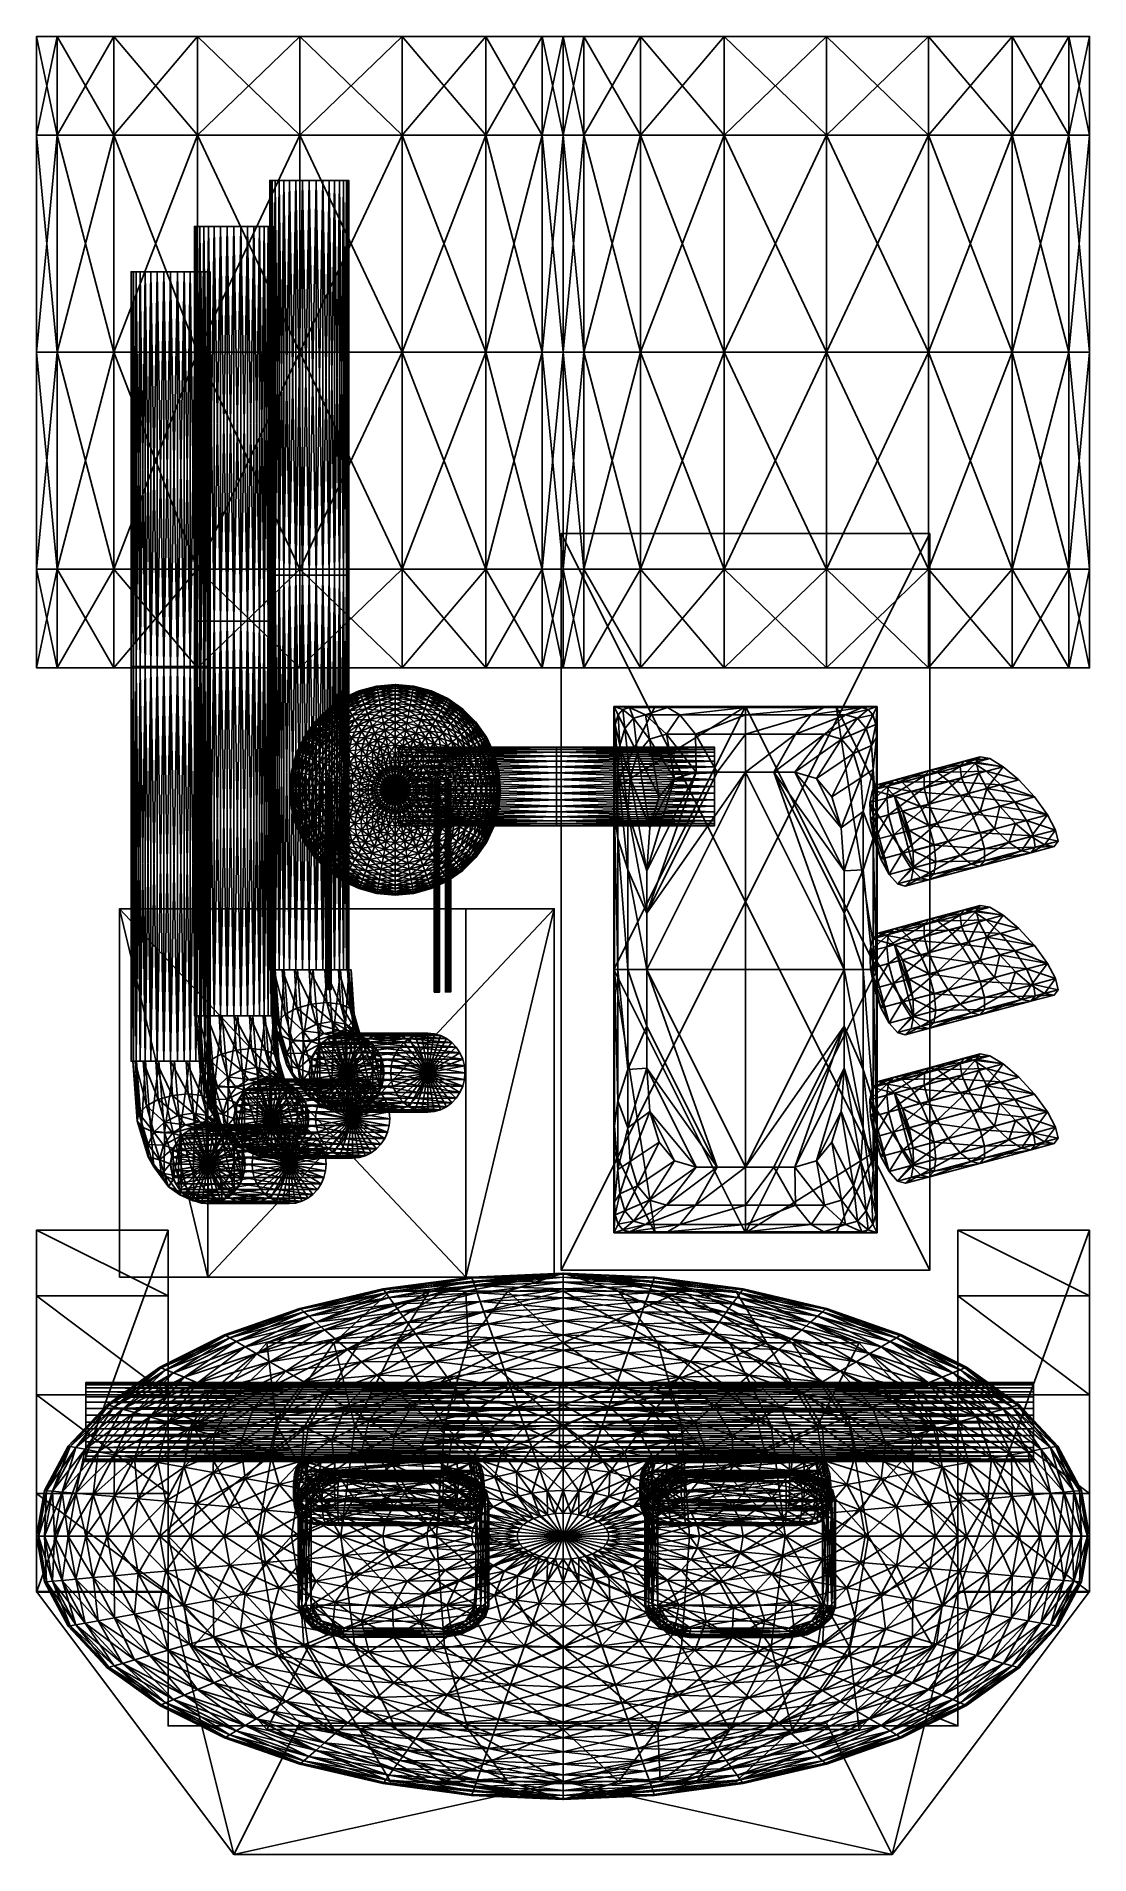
# Model space of a CAD drawing. Header units: metres. Extents: x -2 to 2, y -1.21 to 5.7.
import ezdxf

# ---------------------------------------------------------------- set-up
doc = ezdxf.new("R2010")
doc.units = ezdxf.units.M

msp = doc.modelspace()

# ---------------------------------------------------------------- linework, layer by layer
at = {"layer": 'Cube'}
for points in [[(-1.6843, 2.3849, 0.1077), (-0.3688, 0.9849, 0.5865), (-1.6843, 0.9849, 0.1077)], [(-1.6843, 2.3849, 0.1077), (-0.3688, 2.3849, 0.5865), (-0.3688, 0.9849, 0.5865)], [(-1.3492, 0.9849, -0.8132), (-1.6843, 2.3849, 0.1077), (-1.6843, 0.9849, 0.1077)], [(-1.3492, 0.9849, -0.8132), (-1.3492, 2.3849, -0.8132), (-1.6843, 2.3849, 0.1077)], [(-0.0336, 2.3849, -0.3344), (-1.6843, 2.3849, 0.1077), (-1.3492, 2.3849, -0.8132)], [(-0.0336, 2.3849, -0.3344), (-0.3688, 2.3849, 0.5865), (-1.6843, 2.3849, 0.1077)], [(-1.3492, 0.9849, -0.8132), (-0.0336, 2.3849, -0.3344), (-1.3492, 2.3849, -0.8132)], [(-1.3492, 0.9849, -0.8132), (-0.0336, 0.9849, -0.3344), (-0.0336, 2.3849, -0.3344)], [(-0.3688, 0.9849, 0.5865), (-0.0336, 2.3849, -0.3344), (-0.0336, 0.9849, -0.3344)], [(-0.3688, 0.9849, 0.5865), (-0.3688, 2.3849, 0.5865), (-0.0336, 2.3849, -0.3344)], [(-1.3492, 0.9849, -0.8132), (-1.6843, 0.9849, 0.1077), (-0.3688, 0.9849, 0.5865)], [(-1.3492, 0.9849, -0.8132), (-0.3688, 0.9849, 0.5865), (-0.0336, 0.9849, -0.3344)]]:
    msp.add_3dface(points, dxfattribs=at)
at = {"layer": 'Cube 1'}
for points in [[(-0.007, 3.8106, 0.4847), (1.393, 1.0106, 0.4847), (-0.007, 1.0106, 0.4847)], [(-0.007, 3.8106, 0.4847), (1.393, 3.8106, 0.4847), (1.393, 1.0106, 0.4847)], [(-0.007, 1.0106, -0.4953), (-0.007, 3.8106, 0.4847), (-0.007, 1.0106, 0.4847)], [(-0.007, 1.0106, -0.4953), (-0.007, 3.8106, -0.4953), (-0.007, 3.8106, 0.4847)], [(1.393, 3.8106, -0.4953), (-0.007, 3.8106, 0.4847), (-0.007, 3.8106, -0.4953)], [(1.393, 3.8106, -0.4953), (1.393, 3.8106, 0.4847), (-0.007, 3.8106, 0.4847)], [(-0.007, 1.0106, -0.4953), (1.393, 3.8106, -0.4953), (-0.007, 3.8106, -0.4953)], [(-0.007, 1.0106, -0.4953), (1.393, 1.0106, -0.4953), (1.393, 3.8106, -0.4953)], [(1.393, 1.0106, 0.4847), (1.393, 3.8106, -0.4953), (1.393, 1.0106, -0.4953)], [(1.393, 1.0106, 0.4847), (1.393, 3.8106, 0.4847), (1.393, 3.8106, -0.4953)], [(-0.007, 1.0106, -0.4953), (1.393, 1.0106, 0.4847), (1.393, 1.0106, -0.4953)], [(-0.007, 1.0106, -0.4953), (-0.007, 1.0106, 0.4847), (1.393, 1.0106, 0.4847)]]:
    msp.add_3dface(points, dxfattribs=at)
at = {"layer": 'Cylinder'}
for points in [[(0, 5.7, 0.3137), (0.0789, 5.325, -0.0745), (0.0789, 5.7, -0.0745)], [(0, 5.7, 0.3137), (0, 5.325, 0.3137), (0.0789, 5.325, -0.0745)], [(0.0789, 5.7, 0.702), (0, 5.325, 0.3137), (0, 5.7, 0.3137)], [(0.0789, 5.7, 0.702), (0.0789, 5.325, 0.702), (0, 5.325, 0.3137)], [(0.0789, 5.7, -0.0745), (0.2937, 5.325, -0.3925), (0.2937, 5.7, -0.3925)], [(0.0789, 5.7, -0.0745), (0.0789, 5.325, -0.0745), (0.2937, 5.325, -0.3925)], [(0.2937, 5.7, 1.02), (0.0789, 5.325, 0.702), (0.0789, 5.7, 0.702)], [(0.2937, 5.7, 1.02), (0.2937, 5.325, 1.02), (0.0789, 5.325, 0.702)], [(0.2937, 5.7, -0.3925), (0.6117, 5.325, -0.6074), (0.6117, 5.7, -0.6074)], [(0.2937, 5.7, -0.3925), (0.2937, 5.325, -0.3925), (0.6117, 5.325, -0.6074)], [(0.6117, 5.7, 1.2348), (0.2937, 5.325, 1.02), (0.2937, 5.7, 1.02)], [(0.6117, 5.7, 1.2348), (0.6117, 5.325, 1.2348), (0.2937, 5.325, 1.02)], [(0.6117, 5.7, -0.6074), (1, 5.325, -0.6863), (1, 5.7, -0.6863)], [(0.6117, 5.7, -0.6074), (0.6117, 5.325, -0.6074), (1, 5.325, -0.6863)], [(1, 5.7, 1.3137), (0.6117, 5.325, 1.2348), (0.6117, 5.7, 1.2348)], [(1, 5.7, 1.3137), (1, 5.325, 1.3137), (0.6117, 5.325, 1.2348)], [(1.3883, 5.7, 1.2348), (1, 5.325, 1.3137), (1, 5.7, 1.3137)], [(1.3883, 5.7, 1.2348), (1.3883, 5.325, 1.2348), (1, 5.325, 1.3137)], [(1, 5.7, -0.6863), (1.3883, 5.325, -0.6074), (1.3883, 5.7, -0.6074)], [(1, 5.7, -0.6863), (1, 5.325, -0.6863), (1.3883, 5.325, -0.6074)], [(1.7062, 5.7, 1.02), (1.3883, 5.325, 1.2348), (1.3883, 5.7, 1.2348)], [(1.7062, 5.7, 1.02), (1.7062, 5.325, 1.02), (1.3883, 5.325, 1.2348)], [(1.3883, 5.7, -0.6074), (1.7062, 5.325, -0.3925), (1.7062, 5.7, -0.3925)], [(1.3883, 5.7, -0.6074), (1.3883, 5.325, -0.6074), (1.7062, 5.325, -0.3925)], [(1.9211, 5.7, 0.702), (1.7062, 5.325, 1.02), (1.7062, 5.7, 1.02)], [(1.9211, 5.7, 0.702), (1.9211, 5.325, 0.702), (1.7062, 5.325, 1.02)], [(1.7062, 5.7, -0.3925), (1.9211, 5.325, -0.0745), (1.9211, 5.7, -0.0745)], [(1.7062, 5.7, -0.3925), (1.7062, 5.325, -0.3925), (1.9211, 5.325, -0.0745)], [(2, 5.7, 0.3137), (1.9211, 5.325, 0.702), (1.9211, 5.7, 0.702)], [(2, 5.7, 0.3137), (2, 5.325, 0.3137), (1.9211, 5.325, 0.702)], [(1.9211, 5.7, -0.0745), (2, 5.325, 0.3137), (2, 5.7, 0.3137)], [(1.9211, 5.7, -0.0745), (1.9211, 5.325, -0.0745), (2, 5.325, 0.3137)], [(0, 5.325, 0.3137), (0.0789, 4.5, -0.0745), (0.0789, 5.325, -0.0745)], [(0, 5.325, 0.3137), (0, 4.5, 0.3137), (0.0789, 4.5, -0.0745)], [(0.0789, 5.325, 0.702), (0, 4.5, 0.3137), (0, 5.325, 0.3137)], [(0.0789, 5.325, 0.702), (0.0789, 4.5, 0.702), (0, 4.5, 0.3137)], [(0.0789, 5.325, -0.0745), (0.2937, 4.5, -0.3925), (0.2937, 5.325, -0.3925)], [(0.0789, 5.325, -0.0745), (0.0789, 4.5, -0.0745), (0.2937, 4.5, -0.3925)], [(0.2937, 5.325, 1.02), (0.0789, 4.5, 0.702), (0.0789, 5.325, 0.702)], [(0.2937, 5.325, 1.02), (0.2937, 4.5, 1.02), (0.0789, 4.5, 0.702)], [(0.2937, 5.325, -0.3925), (0.6117, 4.5, -0.6074), (0.6117, 5.325, -0.6074)], [(0.2937, 5.325, -0.3925), (0.2937, 4.5, -0.3925), (0.6117, 4.5, -0.6074)], [(0.6117, 5.325, 1.2348), (0.2937, 4.5, 1.02), (0.2937, 5.325, 1.02)], [(0.6117, 5.325, 1.2348), (0.6117, 4.5, 1.2348), (0.2937, 4.5, 1.02)], [(0.6117, 5.325, -0.6074), (1, 4.5, -0.6863), (1, 5.325, -0.6863)], [(0.6117, 5.325, -0.6074), (0.6117, 4.5, -0.6074), (1, 4.5, -0.6863)], [(1, 5.325, 1.3137), (0.6117, 4.5, 1.2348), (0.6117, 5.325, 1.2348)], [(1, 5.325, 1.3137), (1, 4.5, 1.3137), (0.6117, 4.5, 1.2348)], [(1.3883, 5.325, 1.2348), (1, 4.5, 1.3137), (1, 5.325, 1.3137)], [(1.3883, 5.325, 1.2348), (1.3883, 4.5, 1.2348), (1, 4.5, 1.3137)], [(1, 5.325, -0.6863), (1.3883, 4.5, -0.6074), (1.3883, 5.325, -0.6074)], [(1, 5.325, -0.6863), (1, 4.5, -0.6863), (1.3883, 4.5, -0.6074)], [(1.7062, 5.325, 1.02), (1.3883, 4.5, 1.2348), (1.3883, 5.325, 1.2348)], [(1.7062, 5.325, 1.02), (1.7062, 4.5, 1.02), (1.3883, 4.5, 1.2348)], [(1.3883, 5.325, -0.6074), (1.7062, 4.5, -0.3925), (1.7062, 5.325, -0.3925)], [(1.3883, 5.325, -0.6074), (1.3883, 4.5, -0.6074), (1.7062, 4.5, -0.3925)], [(1.9211, 5.325, 0.702), (1.7062, 4.5, 1.02), (1.7062, 5.325, 1.02)], [(1.9211, 5.325, 0.702), (1.9211, 4.5, 0.702), (1.7062, 4.5, 1.02)], [(1.7062, 5.325, -0.3925), (1.9211, 4.5, -0.0745), (1.9211, 5.325, -0.0745)], [(1.7062, 5.325, -0.3925), (1.7062, 4.5, -0.3925), (1.9211, 4.5, -0.0745)], [(2, 5.325, 0.3137), (1.9211, 4.5, 0.702), (1.9211, 5.325, 0.702)], [(2, 5.325, 0.3137), (2, 4.5, 0.3137), (1.9211, 4.5, 0.702)], [(1.9211, 5.325, -0.0745), (2, 4.5, 0.3137), (2, 5.325, 0.3137)], [(1.9211, 5.325, -0.0745), (1.9211, 4.5, -0.0745), (2, 4.5, 0.3137)], [(0, 4.5, 0.3137), (0.0789, 3.675, -0.0745), (0.0789, 4.5, -0.0745)], [(0, 4.5, 0.3137), (0, 3.675, 0.3137), (0.0789, 3.675, -0.0745)], [(0.0789, 4.5, 0.702), (0, 3.675, 0.3137), (0, 4.5, 0.3137)], [(0.0789, 4.5, 0.702), (0.0789, 3.675, 0.702), (0, 3.675, 0.3137)], [(0.0789, 4.5, -0.0745), (0.2937, 3.675, -0.3925), (0.2937, 4.5, -0.3925)], [(0.0789, 4.5, -0.0745), (0.0789, 3.675, -0.0745), (0.2937, 3.675, -0.3925)], [(0.2937, 4.5, 1.02), (0.0789, 3.675, 0.702), (0.0789, 4.5, 0.702)], [(0.2937, 4.5, 1.02), (0.2937, 3.675, 1.02), (0.0789, 3.675, 0.702)], [(0.2937, 4.5, -0.3925), (0.6117, 3.675, -0.6074), (0.6117, 4.5, -0.6074)], [(0.2937, 4.5, -0.3925), (0.2937, 3.675, -0.3925), (0.6117, 3.675, -0.6074)], [(0.6117, 4.5, 1.2348), (0.2937, 3.675, 1.02), (0.2937, 4.5, 1.02)], [(0.6117, 4.5, 1.2348), (0.6117, 3.675, 1.2348), (0.2937, 3.675, 1.02)], [(0.6117, 4.5, -0.6074), (1, 3.675, -0.6863), (1, 4.5, -0.6863)], [(0.6117, 4.5, -0.6074), (0.6117, 3.675, -0.6074), (1, 3.675, -0.6863)], [(1, 4.5, 1.3137), (0.6117, 3.675, 1.2348), (0.6117, 4.5, 1.2348)], [(1, 4.5, 1.3137), (1, 3.675, 1.3137), (0.6117, 3.675, 1.2348)], [(1.3883, 4.5, 1.2348), (1, 3.675, 1.3137), (1, 4.5, 1.3137)], [(1.3883, 4.5, 1.2348), (1.3883, 3.675, 1.2348), (1, 3.675, 1.3137)], [(1, 4.5, -0.6863), (1.3883, 3.675, -0.6074), (1.3883, 4.5, -0.6074)], [(1, 4.5, -0.6863), (1, 3.675, -0.6863), (1.3883, 3.675, -0.6074)], [(1.7062, 4.5, 1.02), (1.3883, 3.675, 1.2348), (1.3883, 4.5, 1.2348)], [(1.7062, 4.5, 1.02), (1.7062, 3.675, 1.02), (1.3883, 3.675, 1.2348)], [(1.3883, 4.5, -0.6074), (1.7062, 3.675, -0.3925), (1.7062, 4.5, -0.3925)], [(1.3883, 4.5, -0.6074), (1.3883, 3.675, -0.6074), (1.7062, 3.675, -0.3925)], [(1.9211, 4.5, 0.702), (1.7062, 3.675, 1.02), (1.7062, 4.5, 1.02)], [(1.9211, 4.5, 0.702), (1.9211, 3.675, 0.702), (1.7062, 3.675, 1.02)], [(1.7062, 4.5, -0.3925), (1.9211, 3.675, -0.0745), (1.9211, 4.5, -0.0745)], [(1.7062, 4.5, -0.3925), (1.7062, 3.675, -0.3925), (1.9211, 3.675, -0.0745)], [(2, 4.5, 0.3137), (1.9211, 3.675, 0.702), (1.9211, 4.5, 0.702)], [(2, 4.5, 0.3137), (2, 3.675, 0.3137), (1.9211, 3.675, 0.702)], [(1.9211, 4.5, -0.0745), (2, 3.675, 0.3137), (2, 4.5, 0.3137)], [(1.9211, 4.5, -0.0745), (1.9211, 3.675, -0.0745), (2, 3.675, 0.3137)], [(0, 3.675, 0.3137), (0.0789, 3.3, -0.0745), (0.0789, 3.675, -0.0745)], [(0, 3.675, 0.3137), (0, 3.3, 0.3137), (0.0789, 3.3, -0.0745)], [(0.0789, 3.675, 0.702), (0, 3.3, 0.3137), (0, 3.675, 0.3137)], [(0.0789, 3.675, 0.702), (0.0789, 3.3, 0.702), (0, 3.3, 0.3137)], [(0.0789, 3.675, -0.0745), (0.2937, 3.3, -0.3925), (0.2937, 3.675, -0.3925)], [(0.0789, 3.675, -0.0745), (0.0789, 3.3, -0.0745), (0.2937, 3.3, -0.3925)], [(0.2937, 3.675, 1.02), (0.0789, 3.3, 0.702), (0.0789, 3.675, 0.702)], [(0.2937, 3.675, 1.02), (0.2937, 3.3, 1.02), (0.0789, 3.3, 0.702)], [(0.2937, 3.675, -0.3925), (0.6117, 3.3, -0.6074), (0.6117, 3.675, -0.6074)], [(0.2937, 3.675, -0.3925), (0.2937, 3.3, -0.3925), (0.6117, 3.3, -0.6074)], [(0.6117, 3.675, 1.2348), (0.2937, 3.3, 1.02), (0.2937, 3.675, 1.02)], [(0.6117, 3.675, 1.2348), (0.6117, 3.3, 1.2348), (0.2937, 3.3, 1.02)], [(0.6117, 3.675, -0.6074), (1, 3.3, -0.6863), (1, 3.675, -0.6863)], [(0.6117, 3.675, -0.6074), (0.6117, 3.3, -0.6074), (1, 3.3, -0.6863)], [(1, 3.675, 1.3137), (0.6117, 3.3, 1.2348), (0.6117, 3.675, 1.2348)], [(1, 3.675, 1.3137), (1, 3.3, 1.3137), (0.6117, 3.3, 1.2348)], [(1.3883, 3.675, 1.2348), (1, 3.3, 1.3137), (1, 3.675, 1.3137)], [(1.3883, 3.675, 1.2348), (1.3883, 3.3, 1.2348), (1, 3.3, 1.3137)], [(1, 3.675, -0.6863), (1.3883, 3.3, -0.6074), (1.3883, 3.675, -0.6074)], [(1, 3.675, -0.6863), (1, 3.3, -0.6863), (1.3883, 3.3, -0.6074)], [(1.7062, 3.675, 1.02), (1.3883, 3.3, 1.2348), (1.3883, 3.675, 1.2348)], [(1.7062, 3.675, 1.02), (1.7062, 3.3, 1.02), (1.3883, 3.3, 1.2348)], [(1.3883, 3.675, -0.6074), (1.7062, 3.3, -0.3925), (1.7062, 3.675, -0.3925)], [(1.3883, 3.675, -0.6074), (1.3883, 3.3, -0.6074), (1.7062, 3.3, -0.3925)], [(1.9211, 3.675, 0.702), (1.7062, 3.3, 1.02), (1.7062, 3.675, 1.02)], [(1.9211, 3.675, 0.702), (1.9211, 3.3, 0.702), (1.7062, 3.3, 1.02)], [(1.7062, 3.675, -0.3925), (1.9211, 3.3, -0.0745), (1.9211, 3.675, -0.0745)], [(1.7062, 3.675, -0.3925), (1.7062, 3.3, -0.3925), (1.9211, 3.3, -0.0745)], [(2, 3.675, 0.3137), (1.9211, 3.3, 0.702), (1.9211, 3.675, 0.702)], [(2, 3.675, 0.3137), (2, 3.3, 0.3137), (1.9211, 3.3, 0.702)], [(1.9211, 3.675, -0.0745), (2, 3.3, 0.3137), (2, 3.675, 0.3137)], [(1.9211, 3.675, -0.0745), (1.9211, 3.3, -0.0745), (2, 3.3, 0.3137)], [(0.0789, 3.3, -0.0745), (0, 3.3, 0.3137), (0.0789, 3.3, 0.702)], [(0.0789, 3.3, 0.702), (0.2937, 3.3, -0.3925), (0.0789, 3.3, -0.0745)], [(0.2937, 3.3, 1.02), (0.2937, 3.3, -0.3925), (0.0789, 3.3, 0.702)], [(1.7062, 3.3, -0.3925), (0.2937, 3.3, -0.3925), (1.7062, 3.3, 1.02)], [(1.3883, 3.3, 1.2348), (1.7062, 3.3, 1.02), (0.2937, 3.3, 1.02)], [(1.7062, 3.3, 1.02), (0.2937, 3.3, -0.3925), (0.2937, 3.3, 1.02)], [(0.6117, 3.3, 1.2348), (1.3883, 3.3, 1.2348), (0.2937, 3.3, 1.02)], [(0.6117, 3.3, -0.6074), (0.2937, 3.3, -0.3925), (1.7062, 3.3, -0.3925)], [(0.6117, 3.3, -0.6074), (1.7062, 3.3, -0.3925), (1.3883, 3.3, -0.6074)], [(1.3883, 3.3, -0.6074), (1, 3.3, -0.6863), (0.6117, 3.3, -0.6074)], [(0.6117, 3.3, 1.2348), (1, 3.3, 1.3137), (1.3883, 3.3, 1.2348)], [(1.7062, 3.3, -0.3925), (1.7062, 3.3, 1.02), (1.9211, 3.3, -0.0745)], [(1.7062, 3.3, 1.02), (1.9211, 3.3, 0.702), (1.9211, 3.3, -0.0745)], [(1.9211, 3.3, 0.702), (2, 3.3, 0.3137), (1.9211, 3.3, -0.0745)]]:
    msp.add_3dface(points, dxfattribs=at)
at = {"layer": 'Cylinder 1'}
for points in [[(-2, 5.7, 0.3137), (-1.9211, 5.325, -0.0745), (-1.9211, 5.7, -0.0745)], [(-2, 5.7, 0.3137), (-2, 5.325, 0.3137), (-1.9211, 5.325, -0.0745)], [(-1.9211, 5.7, 0.702), (-2, 5.325, 0.3137), (-2, 5.7, 0.3137)], [(-1.9211, 5.7, 0.702), (-1.9211, 5.325, 0.702), (-2, 5.325, 0.3137)], [(-1.9211, 5.7, -0.0745), (-1.7062, 5.325, -0.3925), (-1.7062, 5.7, -0.3925)], [(-1.9211, 5.7, -0.0745), (-1.9211, 5.325, -0.0745), (-1.7062, 5.325, -0.3925)], [(-1.7062, 5.7, 1.02), (-1.9211, 5.325, 0.702), (-1.9211, 5.7, 0.702)], [(-1.7062, 5.7, 1.02), (-1.7062, 5.325, 1.02), (-1.9211, 5.325, 0.702)], [(-1.7062, 5.7, -0.3925), (-1.3883, 5.325, -0.6074), (-1.3883, 5.7, -0.6074)], [(-1.7062, 5.7, -0.3925), (-1.7062, 5.325, -0.3925), (-1.3883, 5.325, -0.6074)], [(-1.3883, 5.7, 1.2348), (-1.7062, 5.325, 1.02), (-1.7062, 5.7, 1.02)], [(-1.3883, 5.7, 1.2348), (-1.3883, 5.325, 1.2348), (-1.7062, 5.325, 1.02)], [(-1.3883, 5.7, -0.6074), (-1, 5.325, -0.6863), (-1, 5.7, -0.6863)], [(-1.3883, 5.7, -0.6074), (-1.3883, 5.325, -0.6074), (-1, 5.325, -0.6863)], [(-1, 5.7, 1.3137), (-1.3883, 5.325, 1.2348), (-1.3883, 5.7, 1.2348)], [(-1, 5.7, 1.3137), (-1, 5.325, 1.3137), (-1.3883, 5.325, 1.2348)], [(-0.6117, 5.7, 1.2348), (-1, 5.325, 1.3137), (-1, 5.7, 1.3137)], [(-0.6117, 5.7, 1.2348), (-0.6117, 5.325, 1.2348), (-1, 5.325, 1.3137)], [(-1, 5.7, -0.6863), (-0.6117, 5.325, -0.6074), (-0.6117, 5.7, -0.6074)], [(-1, 5.7, -0.6863), (-1, 5.325, -0.6863), (-0.6117, 5.325, -0.6074)], [(-0.2938, 5.7, 1.02), (-0.6117, 5.325, 1.2348), (-0.6117, 5.7, 1.2348)], [(-0.2938, 5.7, 1.02), (-0.2938, 5.325, 1.02), (-0.6117, 5.325, 1.2348)], [(-0.6117, 5.7, -0.6074), (-0.2938, 5.325, -0.3925), (-0.2938, 5.7, -0.3925)], [(-0.6117, 5.7, -0.6074), (-0.6117, 5.325, -0.6074), (-0.2938, 5.325, -0.3925)], [(-0.0789, 5.7, 0.702), (-0.2938, 5.325, 1.02), (-0.2938, 5.7, 1.02)], [(-0.2938, 5.7, -0.3925), (-0.0789, 5.325, -0.0745), (-0.0789, 5.7, -0.0745)], [(-0.2938, 5.7, -0.3925), (-0.2938, 5.325, -0.3925), (-0.0789, 5.325, -0.0745)], [(-0.0789, 5.7, 0.702), (-0.0789, 5.325, 0.702), (-0.2938, 5.325, 1.02)], [(0, 5.7, 0.3137), (-0.0789, 5.325, 0.702), (-0.0789, 5.7, 0.702)], [(0, 5.7, 0.3137), (0, 5.325, 0.3137), (-0.0789, 5.325, 0.702)], [(-0.0789, 5.7, -0.0745), (0, 5.325, 0.3137), (0, 5.7, 0.3137)], [(-0.0789, 5.7, -0.0745), (-0.0789, 5.325, -0.0745), (0, 5.325, 0.3137)], [(-2, 5.325, 0.3137), (-1.9211, 4.5, -0.0745), (-1.9211, 5.325, -0.0745)], [(-2, 5.325, 0.3137), (-2, 4.5, 0.3137), (-1.9211, 4.5, -0.0745)], [(-1.9211, 5.325, 0.702), (-2, 4.5, 0.3137), (-2, 5.325, 0.3137)], [(-1.9211, 5.325, 0.702), (-1.9211, 4.5, 0.702), (-2, 4.5, 0.3137)], [(-1.9211, 5.325, -0.0745), (-1.7062, 4.5, -0.3925), (-1.7062, 5.325, -0.3925)], [(-1.9211, 5.325, -0.0745), (-1.9211, 4.5, -0.0745), (-1.7062, 4.5, -0.3925)], [(-1.7062, 5.325, 1.02), (-1.9211, 4.5, 0.702), (-1.9211, 5.325, 0.702)], [(-1.7062, 5.325, 1.02), (-1.7062, 4.5, 1.02), (-1.9211, 4.5, 0.702)], [(-1.7062, 5.325, -0.3925), (-1.3883, 4.5, -0.6074), (-1.3883, 5.325, -0.6074)], [(-1.7062, 5.325, -0.3925), (-1.7062, 4.5, -0.3925), (-1.3883, 4.5, -0.6074)], [(-1.3883, 5.325, 1.2348), (-1.7062, 4.5, 1.02), (-1.7062, 5.325, 1.02)], [(-1.3883, 5.325, 1.2348), (-1.3883, 4.5, 1.2348), (-1.7062, 4.5, 1.02)], [(-1.3883, 5.325, -0.6074), (-1, 4.5, -0.6863), (-1, 5.325, -0.6863)], [(-1.3883, 5.325, -0.6074), (-1.3883, 4.5, -0.6074), (-1, 4.5, -0.6863)], [(-1, 5.325, 1.3137), (-1.3883, 4.5, 1.2348), (-1.3883, 5.325, 1.2348)], [(-1, 5.325, 1.3137), (-1, 4.5, 1.3137), (-1.3883, 4.5, 1.2348)], [(-0.6117, 5.325, 1.2348), (-1, 4.5, 1.3137), (-1, 5.325, 1.3137)], [(-0.6117, 5.325, 1.2348), (-0.6117, 4.5, 1.2348), (-1, 4.5, 1.3137)], [(-1, 5.325, -0.6863), (-0.6117, 4.5, -0.6074), (-0.6117, 5.325, -0.6074)], [(-1, 5.325, -0.6863), (-1, 4.5, -0.6863), (-0.6117, 4.5, -0.6074)], [(-0.2938, 5.325, 1.02), (-0.6117, 4.5, 1.2348), (-0.6117, 5.325, 1.2348)], [(-0.2938, 5.325, 1.02), (-0.2938, 4.5, 1.02), (-0.6117, 4.5, 1.2348)], [(-0.6117, 5.325, -0.6074), (-0.2938, 4.5, -0.3925), (-0.2938, 5.325, -0.3925)], [(-0.6117, 5.325, -0.6074), (-0.6117, 4.5, -0.6074), (-0.2938, 4.5, -0.3925)], [(-0.2938, 5.325, -0.3925), (-0.0789, 4.5, -0.0745), (-0.0789, 5.325, -0.0745)], [(-0.2938, 5.325, -0.3925), (-0.2938, 4.5, -0.3925), (-0.0789, 4.5, -0.0745)], [(-0.0789, 5.325, 0.702), (-0.2938, 4.5, 1.02), (-0.2938, 5.325, 1.02)], [(-0.0789, 5.325, 0.702), (-0.0789, 4.5, 0.702), (-0.2938, 4.5, 1.02)], [(0, 5.325, 0.3137), (-0.0789, 4.5, 0.702), (-0.0789, 5.325, 0.702)], [(0, 5.325, 0.3137), (0, 4.5, 0.3137), (-0.0789, 4.5, 0.702)], [(-0.0789, 5.325, -0.0745), (0, 4.5, 0.3137), (0, 5.325, 0.3137)], [(-0.0789, 5.325, -0.0745), (-0.0789, 4.5, -0.0745), (0, 4.5, 0.3137)], [(-2, 4.5, 0.3137), (-1.9211, 3.675, -0.0745), (-1.9211, 4.5, -0.0745)], [(-2, 4.5, 0.3137), (-2, 3.675, 0.3137), (-1.9211, 3.675, -0.0745)], [(-1.9211, 4.5, 0.702), (-2, 3.675, 0.3137), (-2, 4.5, 0.3137)], [(-1.9211, 4.5, 0.702), (-1.9211, 3.675, 0.702), (-2, 3.675, 0.3137)], [(-1.9211, 4.5, -0.0745), (-1.7062, 3.675, -0.3925), (-1.7062, 4.5, -0.3925)], [(-1.9211, 4.5, -0.0745), (-1.9211, 3.675, -0.0745), (-1.7062, 3.675, -0.3925)], [(-1.7062, 4.5, 1.02), (-1.9211, 3.675, 0.702), (-1.9211, 4.5, 0.702)], [(-1.7062, 4.5, 1.02), (-1.7062, 3.675, 1.02), (-1.9211, 3.675, 0.702)], [(-1.7062, 4.5, -0.3925), (-1.3883, 3.675, -0.6074), (-1.3883, 4.5, -0.6074)], [(-1.7062, 4.5, -0.3925), (-1.7062, 3.675, -0.3925), (-1.3883, 3.675, -0.6074)], [(-1.3883, 4.5, 1.2348), (-1.7062, 3.675, 1.02), (-1.7062, 4.5, 1.02)], [(-1.3883, 4.5, 1.2348), (-1.3883, 3.675, 1.2348), (-1.7062, 3.675, 1.02)], [(-1.3883, 4.5, -0.6074), (-1, 3.675, -0.6863), (-1, 4.5, -0.6863)], [(-1.3883, 4.5, -0.6074), (-1.3883, 3.675, -0.6074), (-1, 3.675, -0.6863)], [(-1, 4.5, 1.3137), (-1.3883, 3.675, 1.2348), (-1.3883, 4.5, 1.2348)], [(-1, 4.5, 1.3137), (-1, 3.675, 1.3137), (-1.3883, 3.675, 1.2348)], [(-0.6117, 4.5, 1.2348), (-1, 3.675, 1.3137), (-1, 4.5, 1.3137)], [(-0.6117, 4.5, 1.2348), (-0.6117, 3.675, 1.2348), (-1, 3.675, 1.3137)], [(-1, 4.5, -0.6863), (-0.6117, 3.675, -0.6074), (-0.6117, 4.5, -0.6074)], [(-1, 4.5, -0.6863), (-1, 3.675, -0.6863), (-0.6117, 3.675, -0.6074)], [(-0.2938, 4.5, 1.02), (-0.6117, 3.675, 1.2348), (-0.6117, 4.5, 1.2348)], [(-0.2938, 4.5, 1.02), (-0.2938, 3.675, 1.02), (-0.6117, 3.675, 1.2348)], [(-0.6117, 4.5, -0.6074), (-0.2938, 3.675, -0.3925), (-0.2938, 4.5, -0.3925)], [(-0.6117, 4.5, -0.6074), (-0.6117, 3.675, -0.6074), (-0.2938, 3.675, -0.3925)], [(-0.2938, 4.5, -0.3925), (-0.0789, 3.675, -0.0745), (-0.0789, 4.5, -0.0745)], [(-0.2938, 4.5, -0.3925), (-0.2938, 3.675, -0.3925), (-0.0789, 3.675, -0.0745)], [(-0.0789, 4.5, 0.702), (-0.2938, 3.675, 1.02), (-0.2938, 4.5, 1.02)], [(-0.0789, 4.5, 0.702), (-0.0789, 3.675, 0.702), (-0.2938, 3.675, 1.02)], [(0, 4.5, 0.3137), (-0.0789, 3.675, 0.702), (-0.0789, 4.5, 0.702)], [(0, 4.5, 0.3137), (0, 3.675, 0.3137), (-0.0789, 3.675, 0.702)], [(-0.0789, 4.5, -0.0745), (0, 3.675, 0.3137), (0, 4.5, 0.3137)], [(-0.0789, 4.5, -0.0745), (-0.0789, 3.675, -0.0745), (0, 3.675, 0.3137)], [(-2, 3.675, 0.3137), (-1.9211, 3.3, -0.0745), (-1.9211, 3.675, -0.0745)], [(-2, 3.675, 0.3137), (-2, 3.3, 0.3137), (-1.9211, 3.3, -0.0745)], [(-1.9211, 3.675, 0.702), (-2, 3.3, 0.3137), (-2, 3.675, 0.3137)], [(-1.9211, 3.675, 0.702), (-1.9211, 3.3, 0.702), (-2, 3.3, 0.3137)], [(-1.9211, 3.675, -0.0745), (-1.7062, 3.3, -0.3925), (-1.7062, 3.675, -0.3925)], [(-1.9211, 3.675, -0.0745), (-1.9211, 3.3, -0.0745), (-1.7062, 3.3, -0.3925)], [(-1.7062, 3.675, 1.02), (-1.9211, 3.3, 0.702), (-1.9211, 3.675, 0.702)], [(-1.7062, 3.675, 1.02), (-1.7062, 3.3, 1.02), (-1.9211, 3.3, 0.702)], [(-1.7062, 3.675, -0.3925), (-1.3883, 3.3, -0.6074), (-1.3883, 3.675, -0.6074)], [(-1.7062, 3.675, -0.3925), (-1.7062, 3.3, -0.3925), (-1.3883, 3.3, -0.6074)], [(-1.3883, 3.675, 1.2348), (-1.7062, 3.3, 1.02), (-1.7062, 3.675, 1.02)], [(-1.3883, 3.675, 1.2348), (-1.3883, 3.3, 1.2348), (-1.7062, 3.3, 1.02)], [(-1.3883, 3.675, -0.6074), (-1, 3.3, -0.6863), (-1, 3.675, -0.6863)], [(-1.3883, 3.675, -0.6074), (-1.3883, 3.3, -0.6074), (-1, 3.3, -0.6863)], [(-1, 3.675, 1.3137), (-1.3883, 3.3, 1.2348), (-1.3883, 3.675, 1.2348)], [(-1, 3.675, 1.3137), (-1, 3.3, 1.3137), (-1.3883, 3.3, 1.2348)], [(-0.6117, 3.675, 1.2348), (-1, 3.3, 1.3137), (-1, 3.675, 1.3137)], [(-0.6117, 3.675, 1.2348), (-0.6117, 3.3, 1.2348), (-1, 3.3, 1.3137)], [(-1, 3.675, -0.6863), (-0.6117, 3.3, -0.6074), (-0.6117, 3.675, -0.6074)], [(-1, 3.675, -0.6863), (-1, 3.3, -0.6863), (-0.6117, 3.3, -0.6074)], [(-0.2938, 3.675, 1.02), (-0.6117, 3.3, 1.2348), (-0.6117, 3.675, 1.2348)], [(-0.2938, 3.675, 1.02), (-0.2938, 3.3, 1.02), (-0.6117, 3.3, 1.2348)], [(-0.6117, 3.675, -0.6074), (-0.2938, 3.3, -0.3925), (-0.2938, 3.675, -0.3925)], [(-0.6117, 3.675, -0.6074), (-0.6117, 3.3, -0.6074), (-0.2938, 3.3, -0.3925)], [(-0.0789, 3.675, 0.702), (-0.2938, 3.3, 1.02), (-0.2938, 3.675, 1.02)], [(-0.0789, 3.675, 0.702), (-0.0789, 3.3, 0.702), (-0.2938, 3.3, 1.02)], [(-0.2938, 3.675, -0.3925), (-0.0789, 3.3, -0.0745), (-0.0789, 3.675, -0.0745)], [(-0.2938, 3.675, -0.3925), (-0.2938, 3.3, -0.3925), (-0.0789, 3.3, -0.0745)], [(0, 3.675, 0.3137), (-0.0789, 3.3, 0.702), (-0.0789, 3.675, 0.702)], [(0, 3.675, 0.3137), (0, 3.3, 0.3137), (-0.0789, 3.3, 0.702)], [(-0.0789, 3.675, -0.0745), (0, 3.3, 0.3137), (0, 3.675, 0.3137)], [(-0.0789, 3.675, -0.0745), (-0.0789, 3.3, -0.0745), (0, 3.3, 0.3137)], [(-1.9211, 3.3, -0.0745), (-2, 3.3, 0.3137), (-1.9211, 3.3, 0.702)], [(-1.9211, 3.3, 0.702), (-1.7062, 3.3, -0.3925), (-1.9211, 3.3, -0.0745)], [(-1.7062, 3.3, 1.02), (-1.7062, 3.3, -0.3925), (-1.9211, 3.3, 0.702)], [(-0.2938, 3.3, -0.3925), (-1.7062, 3.3, -0.3925), (-0.2938, 3.3, 1.02)], [(-0.6117, 3.3, 1.2348), (-0.2938, 3.3, 1.02), (-1.7062, 3.3, 1.02)], [(-0.2938, 3.3, 1.02), (-1.7062, 3.3, -0.3925), (-1.7062, 3.3, 1.02)], [(-1.3883, 3.3, 1.2348), (-0.6117, 3.3, 1.2348), (-1.7062, 3.3, 1.02)], [(-1.3883, 3.3, -0.6074), (-1.7062, 3.3, -0.3925), (-0.2938, 3.3, -0.3925)], [(-1.3883, 3.3, -0.6074), (-0.2938, 3.3, -0.3925), (-0.6117, 3.3, -0.6074)], [(-0.6117, 3.3, -0.6074), (-1, 3.3, -0.6863), (-1.3883, 3.3, -0.6074)], [(-1.3883, 3.3, 1.2348), (-1, 3.3, 1.3137), (-0.6117, 3.3, 1.2348)], [(-0.2938, 3.3, -0.3925), (-0.2938, 3.3, 1.02), (-0.0789, 3.3, -0.0745)], [(-0.2938, 3.3, 1.02), (-0.0789, 3.3, 0.702), (-0.0789, 3.3, -0.0745)], [(-0.0789, 3.3, 0.702), (0, 3.3, 0.3137), (-0.0789, 3.3, -0.0745)]]:
    msp.add_3dface(points, dxfattribs=at)
at = {"layer": 'Cylinder 10'}
for points in [[(-1.1074, 1.5869, 0.5886), (-1.1779, 1.7168, 0.5629), (-1.1556, 1.7279, 0.5711)], [(-1.1779, 1.7168, 0.5629), (-1.1556, 1.7279, 0.5711), (-1.1556, 1.7279, 0.5711)], [(-1.1779, 1.7168, 0.5629), (-1.1779, 1.7168, 0.5629), (-1.1556, 1.7279, 0.5711)], [(-1.1779, 1.7168, 0.5629), (-1.0017, 1.7279, 0.1482), (-1.1556, 1.7279, 0.5711)], [(-1.1779, 1.7168, 0.5629), (-1.024, 1.7168, 0.1401), (-1.0017, 1.7279, 0.1482)], [(-1.1074, 1.5869, 0.5886), (-1.1556, 1.7279, 0.5711), (-1.1319, 1.7346, 0.5797)], [(-1.1556, 1.7279, 0.5711), (-1.1319, 1.7346, 0.5797), (-1.1319, 1.7346, 0.5797)], [(-1.1556, 1.7279, 0.5711), (-1.1556, 1.7279, 0.5711), (-1.1319, 1.7346, 0.5797)], [(-1.1556, 1.7279, 0.5711), (-0.978, 1.7346, 0.1568), (-1.1319, 1.7346, 0.5797)], [(-1.1556, 1.7279, 0.5711), (-1.0017, 1.7279, 0.1482), (-0.978, 1.7346, 0.1568)], [(-1.1074, 1.5869, 0.5886), (-1.1556, 1.7279, 0.5711), (-1.1074, 1.5869, 0.5886)], [(-1.1074, 1.5869, 0.5886), (-1.1319, 1.7346, 0.5797), (-1.1074, 1.7369, 0.5886)], [(-1.1319, 1.7346, 0.5797), (-1.1074, 1.7369, 0.5886), (-1.1074, 1.7369, 0.5886)], [(-1.1319, 1.7346, 0.5797), (-1.1319, 1.7346, 0.5797), (-1.1074, 1.7369, 0.5886)], [(-1.1319, 1.7346, 0.5797), (-0.9535, 1.7369, 0.1657), (-1.1074, 1.7369, 0.5886)], [(-1.1319, 1.7346, 0.5797), (-0.978, 1.7346, 0.1568), (-0.9535, 1.7369, 0.1657)], [(-1.1074, 1.5869, 0.5886), (-1.1319, 1.7346, 0.5797), (-1.1074, 1.5869, 0.5886)], [(-1.1074, 1.5869, 0.5886), (-1.1074, 1.7369, 0.5886), (-1.1074, 1.5869, 0.5886)], [(-1.1074, 1.5869, 0.5886), (-1.1074, 1.7369, 0.5886), (-1.0829, 1.7346, 0.5975)], [(-1.1074, 1.7369, 0.5886), (-1.0829, 1.7346, 0.5975), (-1.0829, 1.7346, 0.5975)], [(-1.1074, 1.7369, 0.5886), (-1.1074, 1.7369, 0.5886), (-1.0829, 1.7346, 0.5975)], [(-1.1074, 1.7369, 0.5886), (-0.929, 1.7346, 0.1746), (-1.0829, 1.7346, 0.5975)], [(-1.1074, 1.7369, 0.5886), (-0.9535, 1.7369, 0.1657), (-0.929, 1.7346, 0.1746)], [(-1.1074, 1.5869, 0.5886), (-1.0829, 1.7346, 0.5975), (-1.0592, 1.7279, 0.6061)], [(-1.1074, 1.5869, 0.5886), (-1.0829, 1.7346, 0.5975), (-1.1074, 1.5869, 0.5886)], [(-1.1074, 1.5869, 0.5886), (-1.0592, 1.7279, 0.6061), (-1.0369, 1.7168, 0.6142)], [(-1.1074, 1.5869, 0.5886), (-1.0592, 1.7279, 0.6061), (-1.1074, 1.5869, 0.5886)], [(-1.0829, 1.7346, 0.5975), (-1.0592, 1.7279, 0.6061), (-1.0592, 1.7279, 0.6061)], [(-1.0829, 1.7346, 0.5975), (-1.0829, 1.7346, 0.5975), (-1.0592, 1.7279, 0.6061)], [(-1.0829, 1.7346, 0.5975), (-0.9053, 1.7279, 0.1833), (-1.0592, 1.7279, 0.6061)], [(-1.0829, 1.7346, 0.5975), (-0.929, 1.7346, 0.1746), (-0.9053, 1.7279, 0.1833)], [(-1.0592, 1.7279, 0.6061), (-1.0369, 1.7168, 0.6142), (-1.0369, 1.7168, 0.6142)], [(-1.0592, 1.7279, 0.6061), (-1.0592, 1.7279, 0.6061), (-1.0369, 1.7168, 0.6142)], [(-1.0592, 1.7279, 0.6061), (-0.883, 1.7168, 0.1914), (-1.0369, 1.7168, 0.6142)], [(-1.0592, 1.7279, 0.6061), (-0.9053, 1.7279, 0.1833), (-0.883, 1.7168, 0.1914)], [(-1.024, 1.7168, 0.1401), (-0.8478, 1.7279, -0.2747), (-1.0017, 1.7279, 0.1482)], [(-1.024, 1.7168, 0.1401), (-0.8701, 1.7168, -0.2828), (-0.8478, 1.7279, -0.2747)], [(-1.0017, 1.7279, 0.1482), (-0.8241, 1.7346, -0.266), (-0.978, 1.7346, 0.1568)], [(-1.0017, 1.7279, 0.1482), (-0.8478, 1.7279, -0.2747), (-0.8241, 1.7346, -0.266)], [(-0.978, 1.7346, 0.1568), (-0.7996, 1.7369, -0.2571), (-0.9535, 1.7369, 0.1657)], [(-0.978, 1.7346, 0.1568), (-0.8241, 1.7346, -0.266), (-0.7996, 1.7369, -0.2571)], [(-0.9535, 1.7369, 0.1657), (-0.7751, 1.7346, -0.2482), (-0.929, 1.7346, 0.1746)], [(-0.9535, 1.7369, 0.1657), (-0.7996, 1.7369, -0.2571), (-0.7751, 1.7346, -0.2482)], [(-0.929, 1.7346, 0.1746), (-0.7514, 1.7279, -0.2396), (-0.9053, 1.7279, 0.1833)], [(-0.929, 1.7346, 0.1746), (-0.7751, 1.7346, -0.2482), (-0.7514, 1.7279, -0.2396)], [(-0.9053, 1.7279, 0.1833), (-0.7291, 1.7168, -0.2315), (-0.883, 1.7168, 0.1914)], [(-0.9053, 1.7279, 0.1833), (-0.7514, 1.7279, -0.2396), (-0.7291, 1.7168, -0.2315)], [(-0.8701, 1.7168, -0.2828), (-0.8478, 1.7279, -0.2747), (-0.8478, 1.7279, -0.2747)], [(-0.8701, 1.7168, -0.2828), (-0.8701, 1.7168, -0.2828), (-0.8478, 1.7279, -0.2747)], [(-0.8701, 1.7168, -0.2828), (-0.7996, 1.5869, -0.2571), (-0.8478, 1.7279, -0.2747)], [(-0.8478, 1.7279, -0.2747), (-0.8241, 1.7346, -0.266), (-0.8241, 1.7346, -0.266)], [(-0.8478, 1.7279, -0.2747), (-0.8478, 1.7279, -0.2747), (-0.8241, 1.7346, -0.266)], [(-0.8478, 1.7279, -0.2747), (-0.7996, 1.5869, -0.2571), (-0.8241, 1.7346, -0.266)], [(-0.8478, 1.7279, -0.2747), (-0.7996, 1.5869, -0.2571), (-0.7996, 1.5869, -0.2571)], [(-0.8241, 1.7346, -0.266), (-0.7996, 1.7369, -0.2571), (-0.7996, 1.7369, -0.2571)], [(-0.8241, 1.7346, -0.266), (-0.8241, 1.7346, -0.266), (-0.7996, 1.7369, -0.2571)], [(-0.8241, 1.7346, -0.266), (-0.7996, 1.5869, -0.2571), (-0.7996, 1.7369, -0.2571)], [(-0.8241, 1.7346, -0.266), (-0.7996, 1.5869, -0.2571), (-0.7996, 1.5869, -0.2571)], [(-0.7996, 1.7369, -0.2571), (-0.7751, 1.7346, -0.2482), (-0.7751, 1.7346, -0.2482)], [(-0.7996, 1.7369, -0.2571), (-0.7996, 1.7369, -0.2571), (-0.7751, 1.7346, -0.2482)], [(-0.7996, 1.7369, -0.2571), (-0.7996, 1.5869, -0.2571), (-0.7751, 1.7346, -0.2482)], [(-0.7996, 1.7369, -0.2571), (-0.7996, 1.5869, -0.2571), (-0.7996, 1.5869, -0.2571)], [(-0.7751, 1.7346, -0.2482), (-0.7996, 1.5869, -0.2571), (-0.7514, 1.7279, -0.2396)], [(-0.7751, 1.7346, -0.2482), (-0.7996, 1.5869, -0.2571), (-0.7996, 1.5869, -0.2571)], [(-0.7514, 1.7279, -0.2396), (-0.7996, 1.5869, -0.2571), (-0.7291, 1.7168, -0.2315)], [(-0.7514, 1.7279, -0.2396), (-0.7996, 1.5869, -0.2571), (-0.7996, 1.5869, -0.2571)], [(-0.7751, 1.7346, -0.2482), (-0.7514, 1.7279, -0.2396), (-0.7514, 1.7279, -0.2396)], [(-0.7751, 1.7346, -0.2482), (-0.7751, 1.7346, -0.2482), (-0.7514, 1.7279, -0.2396)], [(-0.7514, 1.7279, -0.2396), (-0.7291, 1.7168, -0.2315), (-0.7291, 1.7168, -0.2315)], [(-0.7514, 1.7279, -0.2396), (-0.7514, 1.7279, -0.2396), (-0.7291, 1.7168, -0.2315)], [(-1.1074, 1.5869, 0.5886), (-1.2399, 1.6382, 0.5404), (-1.2295, 1.6619, 0.5442)], [(-1.2399, 1.6382, 0.5404), (-1.2295, 1.6619, 0.5442), (-1.2295, 1.6619, 0.5442)], [(-1.2399, 1.6382, 0.5404), (-1.2399, 1.6382, 0.5404), (-1.2295, 1.6619, 0.5442)], [(-1.2399, 1.6382, 0.5404), (-1.0756, 1.6619, 0.1213), (-1.2295, 1.6619, 0.5442)], [(-1.2399, 1.6382, 0.5404), (-1.0859, 1.6382, 0.1175), (-1.0756, 1.6619, 0.1213)], [(-1.1074, 1.5869, 0.5886), (-1.2295, 1.6619, 0.5442), (-1.2154, 1.6833, 0.5493)], [(-1.2295, 1.6619, 0.5442), (-1.2154, 1.6833, 0.5493), (-1.2154, 1.6833, 0.5493)], [(-1.2295, 1.6619, 0.5442), (-1.2295, 1.6619, 0.5442), (-1.2154, 1.6833, 0.5493)], [(-1.2295, 1.6619, 0.5442), (-1.0615, 1.6833, 0.1264), (-1.2154, 1.6833, 0.5493)], [(-1.2295, 1.6619, 0.5442), (-1.0756, 1.6619, 0.1213), (-1.0615, 1.6833, 0.1264)], [(-1.1074, 1.5869, 0.5886), (-1.2295, 1.6619, 0.5442), (-1.1074, 1.5869, 0.5886)], [(-1.1074, 1.5869, 0.5886), (-1.2154, 1.6833, 0.5493), (-1.198, 1.7018, 0.5556)], [(-1.2154, 1.6833, 0.5493), (-1.198, 1.7018, 0.5556), (-1.198, 1.7018, 0.5556)], [(-1.2154, 1.6833, 0.5493), (-1.2154, 1.6833, 0.5493), (-1.198, 1.7018, 0.5556)], [(-1.2154, 1.6833, 0.5493), (-1.0441, 1.7018, 0.1328), (-1.198, 1.7018, 0.5556)], [(-1.2154, 1.6833, 0.5493), (-1.0615, 1.6833, 0.1264), (-1.0441, 1.7018, 0.1328)], [(-1.1074, 1.5869, 0.5886), (-1.2154, 1.6833, 0.5493), (-1.1074, 1.5869, 0.5886)], [(-1.1074, 1.5869, 0.5886), (-1.198, 1.7018, 0.5556), (-1.1779, 1.7168, 0.5629)], [(-1.198, 1.7018, 0.5556), (-1.1779, 1.7168, 0.5629), (-1.1779, 1.7168, 0.5629)], [(-1.198, 1.7018, 0.5556), (-1.198, 1.7018, 0.5556), (-1.1779, 1.7168, 0.5629)], [(-1.198, 1.7018, 0.5556), (-1.024, 1.7168, 0.1401), (-1.1779, 1.7168, 0.5629)], [(-1.198, 1.7018, 0.5556), (-1.0441, 1.7018, 0.1328), (-1.024, 1.7168, 0.1401)], [(-1.1074, 1.5869, 0.5886), (-1.198, 1.7018, 0.5556), (-1.1074, 1.5869, 0.5886)], [(-1.1074, 1.5869, 0.5886), (-1.1779, 1.7168, 0.5629), (-1.1074, 1.5869, 0.5886)], [(-1.1074, 1.5869, 0.5886), (-1.0369, 1.7168, 0.6142), (-1.0168, 1.7018, 0.6216)], [(-1.1074, 1.5869, 0.5886), (-1.0369, 1.7168, 0.6142), (-1.1074, 1.5869, 0.5886)], [(-1.1074, 1.5869, 0.5886), (-1.0168, 1.7018, 0.6216), (-0.9994, 1.6833, 0.6279)], [(-1.1074, 1.5869, 0.5886), (-1.0168, 1.7018, 0.6216), (-1.1074, 1.5869, 0.5886)], [(-1.1074, 1.5869, 0.5886), (-0.9994, 1.6833, 0.6279), (-0.9853, 1.6619, 0.633)], [(-1.1074, 1.5869, 0.5886), (-0.9994, 1.6833, 0.6279), (-1.1074, 1.5869, 0.5886)], [(-1.1074, 1.5869, 0.5886), (-0.9853, 1.6619, 0.633), (-0.9749, 1.6382, 0.6368)], [(-1.1074, 1.5869, 0.5886), (-0.9853, 1.6619, 0.633), (-1.1074, 1.5869, 0.5886)], [(-1.0859, 1.6382, 0.1175), (-0.9217, 1.6619, -0.3016), (-1.0756, 1.6619, 0.1213)], [(-1.0859, 1.6382, 0.1175), (-0.932, 1.6382, -0.3053), (-0.9217, 1.6619, -0.3016)], [(-1.0756, 1.6619, 0.1213), (-0.9076, 1.6833, -0.2964), (-1.0615, 1.6833, 0.1264)], [(-1.0756, 1.6619, 0.1213), (-0.9217, 1.6619, -0.3016), (-0.9076, 1.6833, -0.2964)], [(-1.0615, 1.6833, 0.1264), (-0.8902, 1.7018, -0.2901), (-1.0441, 1.7018, 0.1328)], [(-1.0615, 1.6833, 0.1264), (-0.9076, 1.6833, -0.2964), (-0.8902, 1.7018, -0.2901)], [(-1.0441, 1.7018, 0.1328), (-0.8701, 1.7168, -0.2828), (-1.024, 1.7168, 0.1401)], [(-1.0441, 1.7018, 0.1328), (-0.8902, 1.7018, -0.2901), (-0.8701, 1.7168, -0.2828)], [(-1.0369, 1.7168, 0.6142), (-1.0168, 1.7018, 0.6216), (-1.0168, 1.7018, 0.6216)], [(-1.0369, 1.7168, 0.6142), (-1.0369, 1.7168, 0.6142), (-1.0168, 1.7018, 0.6216)], [(-1.0369, 1.7168, 0.6142), (-0.8629, 1.7018, 0.1987), (-1.0168, 1.7018, 0.6216)], [(-1.0369, 1.7168, 0.6142), (-0.883, 1.7168, 0.1914), (-0.8629, 1.7018, 0.1987)], [(-1.0168, 1.7018, 0.6216), (-0.9994, 1.6833, 0.6279), (-0.9994, 1.6833, 0.6279)], [(-1.0168, 1.7018, 0.6216), (-1.0168, 1.7018, 0.6216), (-0.9994, 1.6833, 0.6279)], [(-1.0168, 1.7018, 0.6216), (-0.8455, 1.6833, 0.205), (-0.9994, 1.6833, 0.6279)], [(-1.0168, 1.7018, 0.6216), (-0.8629, 1.7018, 0.1987), (-0.8455, 1.6833, 0.205)], [(-0.9994, 1.6833, 0.6279), (-0.9853, 1.6619, 0.633), (-0.9853, 1.6619, 0.633)], [(-0.9994, 1.6833, 0.6279), (-0.9994, 1.6833, 0.6279), (-0.9853, 1.6619, 0.633)], [(-0.9994, 1.6833, 0.6279), (-0.8314, 1.6619, 0.2102), (-0.9853, 1.6619, 0.633)], [(-0.9994, 1.6833, 0.6279), (-0.8455, 1.6833, 0.205), (-0.8314, 1.6619, 0.2102)], [(-0.9853, 1.6619, 0.633), (-0.9749, 1.6382, 0.6368), (-0.9749, 1.6382, 0.6368)], [(-0.9853, 1.6619, 0.633), (-0.9853, 1.6619, 0.633), (-0.9749, 1.6382, 0.6368)], [(-0.9853, 1.6619, 0.633), (-0.821, 1.6382, 0.2139), (-0.9749, 1.6382, 0.6368)], [(-0.9853, 1.6619, 0.633), (-0.8314, 1.6619, 0.2102), (-0.821, 1.6382, 0.2139)], [(-0.932, 1.6382, -0.3053), (-0.9217, 1.6619, -0.3016), (-0.9217, 1.6619, -0.3016)], [(-0.932, 1.6382, -0.3053), (-0.932, 1.6382, -0.3053), (-0.9217, 1.6619, -0.3016)], [(-0.932, 1.6382, -0.3053), (-0.7996, 1.5869, -0.2571), (-0.9217, 1.6619, -0.3016)], [(-0.9217, 1.6619, -0.3016), (-0.9076, 1.6833, -0.2964), (-0.9076, 1.6833, -0.2964)], [(-0.9217, 1.6619, -0.3016), (-0.9217, 1.6619, -0.3016), (-0.9076, 1.6833, -0.2964)], [(-0.9217, 1.6619, -0.3016), (-0.7996, 1.5869, -0.2571), (-0.9076, 1.6833, -0.2964)], [(-0.9217, 1.6619, -0.3016), (-0.7996, 1.5869, -0.2571), (-0.7996, 1.5869, -0.2571)], [(-0.9076, 1.6833, -0.2964), (-0.8902, 1.7018, -0.2901), (-0.8902, 1.7018, -0.2901)], [(-0.9076, 1.6833, -0.2964), (-0.9076, 1.6833, -0.2964), (-0.8902, 1.7018, -0.2901)], [(-0.9076, 1.6833, -0.2964), (-0.7996, 1.5869, -0.2571), (-0.8902, 1.7018, -0.2901)], [(-0.9076, 1.6833, -0.2964), (-0.7996, 1.5869, -0.2571), (-0.7996, 1.5869, -0.2571)], [(-0.8902, 1.7018, -0.2901), (-0.8701, 1.7168, -0.2828), (-0.8701, 1.7168, -0.2828)], [(-0.8902, 1.7018, -0.2901), (-0.8902, 1.7018, -0.2901), (-0.8701, 1.7168, -0.2828)], [(-0.8902, 1.7018, -0.2901), (-0.7996, 1.5869, -0.2571), (-0.8701, 1.7168, -0.2828)], [(-0.8902, 1.7018, -0.2901), (-0.7996, 1.5869, -0.2571), (-0.7996, 1.5869, -0.2571)], [(-0.883, 1.7168, 0.1914), (-0.709, 1.7018, -0.2241), (-0.8629, 1.7018, 0.1987)], [(-0.883, 1.7168, 0.1914), (-0.7291, 1.7168, -0.2315), (-0.709, 1.7018, -0.2241)], [(-0.8701, 1.7168, -0.2828), (-0.7996, 1.5869, -0.2571), (-0.7996, 1.5869, -0.2571)], [(-0.8629, 1.7018, 0.1987), (-0.6916, 1.6833, -0.2178), (-0.8455, 1.6833, 0.205)], [(-0.8629, 1.7018, 0.1987), (-0.709, 1.7018, -0.2241), (-0.6916, 1.6833, -0.2178)], [(-0.8455, 1.6833, 0.205), (-0.6775, 1.6619, -0.2127), (-0.8314, 1.6619, 0.2102)], [(-0.8455, 1.6833, 0.205), (-0.6916, 1.6833, -0.2178), (-0.6775, 1.6619, -0.2127)], [(-0.8314, 1.6619, 0.2102), (-0.6671, 1.6382, -0.2089), (-0.821, 1.6382, 0.2139)], [(-0.8314, 1.6619, 0.2102), (-0.6775, 1.6619, -0.2127), (-0.6671, 1.6382, -0.2089)], [(-0.7291, 1.7168, -0.2315), (-0.7996, 1.5869, -0.2571), (-0.709, 1.7018, -0.2241)], [(-0.7291, 1.7168, -0.2315), (-0.7996, 1.5869, -0.2571), (-0.7996, 1.5869, -0.2571)], [(-0.709, 1.7018, -0.2241), (-0.7996, 1.5869, -0.2571), (-0.6916, 1.6833, -0.2178)], [(-0.709, 1.7018, -0.2241), (-0.7996, 1.5869, -0.2571), (-0.7996, 1.5869, -0.2571)], [(-0.6916, 1.6833, -0.2178), (-0.7996, 1.5869, -0.2571), (-0.6775, 1.6619, -0.2127)], [(-0.6916, 1.6833, -0.2178), (-0.7996, 1.5869, -0.2571), (-0.7996, 1.5869, -0.2571)], [(-0.6775, 1.6619, -0.2127), (-0.7996, 1.5869, -0.2571), (-0.6671, 1.6382, -0.2089)], [(-0.6775, 1.6619, -0.2127), (-0.7996, 1.5869, -0.2571), (-0.7996, 1.5869, -0.2571)], [(-0.7291, 1.7168, -0.2315), (-0.709, 1.7018, -0.2241), (-0.709, 1.7018, -0.2241)], [(-0.7291, 1.7168, -0.2315), (-0.7291, 1.7168, -0.2315), (-0.709, 1.7018, -0.2241)], [(-0.709, 1.7018, -0.2241), (-0.6916, 1.6833, -0.2178), (-0.6916, 1.6833, -0.2178)], [(-0.709, 1.7018, -0.2241), (-0.709, 1.7018, -0.2241), (-0.6916, 1.6833, -0.2178)], [(-0.6916, 1.6833, -0.2178), (-0.6775, 1.6619, -0.2127), (-0.6775, 1.6619, -0.2127)], [(-0.6916, 1.6833, -0.2178), (-0.6916, 1.6833, -0.2178), (-0.6775, 1.6619, -0.2127)], [(-0.6775, 1.6619, -0.2127), (-0.6671, 1.6382, -0.2089), (-0.6671, 1.6382, -0.2089)], [(-0.6775, 1.6619, -0.2127), (-0.6775, 1.6619, -0.2127), (-0.6671, 1.6382, -0.2089)], [(-1.1074, 1.5869, 0.5886), (-1.2484, 1.5869, 0.5373), (-1.2462, 1.613, 0.5381)], [(-1.2484, 1.5869, 0.5373), (-1.2462, 1.613, 0.5381), (-1.2462, 1.613, 0.5381)], [(-1.2484, 1.5869, 0.5373), (-1.2484, 1.5869, 0.5373), (-1.2462, 1.613, 0.5381)], [(-1.2484, 1.5869, 0.5373), (-1.0923, 1.613, 0.1152), (-1.2462, 1.613, 0.5381)], [(-1.2484, 1.5869, 0.5373), (-1.0944, 1.5869, 0.1144), (-1.0923, 1.613, 0.1152)], [(-1.1074, 1.5869, 0.5886), (-1.2462, 1.613, 0.5381), (-1.2399, 1.6382, 0.5404)], [(-1.2462, 1.613, 0.5381), (-1.2399, 1.6382, 0.5404), (-1.2399, 1.6382, 0.5404)], [(-1.2462, 1.613, 0.5381), (-1.2462, 1.613, 0.5381), (-1.2399, 1.6382, 0.5404)], [(-1.2462, 1.613, 0.5381), (-1.0859, 1.6382, 0.1175), (-1.2399, 1.6382, 0.5404)], [(-1.2462, 1.613, 0.5381), (-1.0923, 1.613, 0.1152), (-1.0859, 1.6382, 0.1175)], [(-1.1074, 1.5869, 0.5886), (-1.2462, 1.613, 0.5381), (-1.1074, 1.5869, 0.5886)], [(-1.1074, 1.5869, 0.5886), (-1.2399, 1.6382, 0.5404), (-1.1074, 1.5869, 0.5886)], [(-1.1074, 1.5869, 0.5886), (-0.9749, 1.6382, 0.6368), (-0.9686, 1.613, 0.6391)], [(-1.1074, 1.5869, 0.5886), (-0.9749, 1.6382, 0.6368), (-1.1074, 1.5869, 0.5886)], [(-1.1074, 1.5869, 0.5886), (-0.9686, 1.613, 0.6391), (-0.9664, 1.5869, 0.6399)], [(-1.1074, 1.5869, 0.5886), (-0.9686, 1.613, 0.6391), (-1.1074, 1.5869, 0.5886)], [(-1.0944, 1.5869, 0.1144), (-0.9384, 1.613, -0.3076), (-1.0923, 1.613, 0.1152)], [(-1.0944, 1.5869, 0.1144), (-0.9405, 1.5869, -0.3084), (-0.9384, 1.613, -0.3076)], [(-1.0923, 1.613, 0.1152), (-0.932, 1.6382, -0.3053), (-1.0859, 1.6382, 0.1175)], [(-1.0923, 1.613, 0.1152), (-0.9384, 1.613, -0.3076), (-0.932, 1.6382, -0.3053)], [(-0.9749, 1.6382, 0.6368), (-0.9686, 1.613, 0.6391), (-0.9686, 1.613, 0.6391)], [(-0.9749, 1.6382, 0.6368), (-0.9749, 1.6382, 0.6368), (-0.9686, 1.613, 0.6391)], [(-0.9749, 1.6382, 0.6368), (-0.8147, 1.613, 0.2163), (-0.9686, 1.613, 0.6391)], [(-0.9749, 1.6382, 0.6368), (-0.821, 1.6382, 0.2139), (-0.8147, 1.613, 0.2163)], [(-0.9686, 1.613, 0.6391), (-0.9664, 1.5869, 0.6399), (-0.9664, 1.5869, 0.6399)], [(-0.9686, 1.613, 0.6391), (-0.9686, 1.613, 0.6391), (-0.9664, 1.5869, 0.6399)], [(-0.9686, 1.613, 0.6391), (-0.8125, 1.5869, 0.217), (-0.9664, 1.5869, 0.6399)], [(-0.9686, 1.613, 0.6391), (-0.8147, 1.613, 0.2163), (-0.8125, 1.5869, 0.217)], [(-0.9405, 1.5869, -0.3084), (-0.9384, 1.613, -0.3076), (-0.9384, 1.613, -0.3076)], [(-0.9405, 1.5869, -0.3084), (-0.9405, 1.5869, -0.3084), (-0.9384, 1.613, -0.3076)], [(-0.9405, 1.5869, -0.3084), (-0.7996, 1.5869, -0.2571), (-0.9384, 1.613, -0.3076)], [(-0.9384, 1.613, -0.3076), (-0.932, 1.6382, -0.3053), (-0.932, 1.6382, -0.3053)], [(-0.9384, 1.613, -0.3076), (-0.9384, 1.613, -0.3076), (-0.932, 1.6382, -0.3053)], [(-0.9384, 1.613, -0.3076), (-0.7996, 1.5869, -0.2571), (-0.932, 1.6382, -0.3053)], [(-0.9384, 1.613, -0.3076), (-0.7996, 1.5869, -0.2571), (-0.7996, 1.5869, -0.2571)], [(-0.932, 1.6382, -0.3053), (-0.7996, 1.5869, -0.2571), (-0.7996, 1.5869, -0.2571)], [(-0.821, 1.6382, 0.2139), (-0.6608, 1.613, -0.2066), (-0.8147, 1.613, 0.2163)], [(-0.821, 1.6382, 0.2139), (-0.6671, 1.6382, -0.2089), (-0.6608, 1.613, -0.2066)], [(-0.8147, 1.613, 0.2163), (-0.6586, 1.5869, -0.2058), (-0.8125, 1.5869, 0.217)], [(-0.8147, 1.613, 0.2163), (-0.6608, 1.613, -0.2066), (-0.6586, 1.5869, -0.2058)], [(-0.6671, 1.6382, -0.2089), (-0.7996, 1.5869, -0.2571), (-0.6608, 1.613, -0.2066)], [(-0.6671, 1.6382, -0.2089), (-0.7996, 1.5869, -0.2571), (-0.7996, 1.5869, -0.2571)], [(-0.6608, 1.613, -0.2066), (-0.7996, 1.5869, -0.2571), (-0.6586, 1.5869, -0.2058)], [(-0.6608, 1.613, -0.2066), (-0.7996, 1.5869, -0.2571), (-0.7996, 1.5869, -0.2571)], [(-0.6671, 1.6382, -0.2089), (-0.6608, 1.613, -0.2066), (-0.6608, 1.613, -0.2066)], [(-0.6671, 1.6382, -0.2089), (-0.6671, 1.6382, -0.2089), (-0.6608, 1.613, -0.2066)], [(-0.6608, 1.613, -0.2066), (-0.6586, 1.5869, -0.2058), (-0.6586, 1.5869, -0.2058)], [(-0.6608, 1.613, -0.2066), (-0.6608, 1.613, -0.2066), (-0.6586, 1.5869, -0.2058)], [(-1.1074, 1.5869, 0.5886), (-1.2484, 1.5869, 0.5373), (-1.1074, 1.5869, 0.5886)], [(-1.1074, 1.5869, 0.5886), (-1.2462, 1.5609, 0.5381), (-1.2484, 1.5869, 0.5373)], [(-1.2462, 1.5609, 0.5381), (-1.2484, 1.5869, 0.5373), (-1.2484, 1.5869, 0.5373)], [(-1.2462, 1.5609, 0.5381), (-1.2462, 1.5609, 0.5381), (-1.2484, 1.5869, 0.5373)], [(-1.2462, 1.5609, 0.5381), (-1.0944, 1.5869, 0.1144), (-1.2484, 1.5869, 0.5373)], [(-1.2462, 1.5609, 0.5381), (-1.0923, 1.5609, 0.1152), (-1.0944, 1.5869, 0.1144)], [(-1.1074, 1.5869, 0.5886), (-1.2462, 1.5609, 0.5381), (-1.1074, 1.5869, 0.5886)], [(-1.1074, 1.5869, 0.5886), (-1.2399, 1.5356, 0.5404), (-1.2462, 1.5609, 0.5381)], [(-1.2399, 1.5356, 0.5404), (-1.2462, 1.5609, 0.5381), (-1.2462, 1.5609, 0.5381)], [(-1.2399, 1.5356, 0.5404), (-1.2399, 1.5356, 0.5404), (-1.2462, 1.5609, 0.5381)], [(-1.2399, 1.5356, 0.5404), (-1.0923, 1.5609, 0.1152), (-1.2462, 1.5609, 0.5381)], [(-1.1074, 1.5869, 0.5886), (-1.2399, 1.5356, 0.5404), (-1.1074, 1.5869, 0.5886)], [(-1.1074, 1.5869, 0.5886), (-1.2295, 1.5119, 0.5442), (-1.2399, 1.5356, 0.5404)], [(-1.2399, 1.5356, 0.5404), (-1.0859, 1.5356, 0.1175), (-1.0923, 1.5609, 0.1152)], [(-1.2295, 1.5119, 0.5442), (-1.2399, 1.5356, 0.5404), (-1.2399, 1.5356, 0.5404)], [(-1.2295, 1.5119, 0.5442), (-1.2295, 1.5119, 0.5442), (-1.2399, 1.5356, 0.5404)], [(-1.2295, 1.5119, 0.5442), (-1.0859, 1.5356, 0.1175), (-1.2399, 1.5356, 0.5404)], [(-1.1074, 1.5869, 0.5886), (-1.2295, 1.5119, 0.5442), (-1.1074, 1.5869, 0.5886)], [(-1.1074, 1.5869, 0.5886), (-1.2154, 1.4905, 0.5493), (-1.2295, 1.5119, 0.5442)], [(-1.2295, 1.5119, 0.5442), (-1.0756, 1.5119, 0.1213), (-1.0859, 1.5356, 0.1175)], [(-1.1074, 1.5869, 0.5886), (-1.2154, 1.4905, 0.5493), (-1.1074, 1.5869, 0.5886)], [(-1.1074, 1.5869, 0.5886), (-1.198, 1.472, 0.5556), (-1.2154, 1.4905, 0.5493)], [(-1.1074, 1.5869, 0.5886), (-1.198, 1.472, 0.5556), (-1.1074, 1.5869, 0.5886)], [(-1.1074, 1.5869, 0.5886), (-1.1779, 1.457, 0.5629), (-1.198, 1.472, 0.5556)], [(-1.1074, 1.5869, 0.5886), (-1.1779, 1.457, 0.5629), (-1.1074, 1.5869, 0.5886)], [(-1.1074, 1.5869, 0.5886), (-1.1556, 1.446, 0.5711), (-1.1779, 1.457, 0.5629)], [(-1.1074, 1.5869, 0.5886), (-1.1556, 1.446, 0.5711), (-1.1074, 1.5869, 0.5886)], [(-1.1074, 1.5869, 0.5886), (-1.1319, 1.4392, 0.5797), (-1.1556, 1.446, 0.5711)], [(-1.1074, 1.5869, 0.5886), (-1.1319, 1.4392, 0.5797), (-1.1074, 1.5869, 0.5886)], [(-1.1074, 1.5869, 0.5886), (-1.1074, 1.4369, 0.5886), (-1.1319, 1.4392, 0.5797)], [(-1.1074, 1.5869, 0.5886), (-1.1074, 1.4369, 0.5886), (-1.1074, 1.5869, 0.5886)], [(-1.1074, 1.5869, 0.5886), (-1.0829, 1.4392, 0.5975), (-1.1074, 1.4369, 0.5886)], [(-1.1074, 1.5869, 0.5886), (-1.0829, 1.4392, 0.5975), (-1.1074, 1.5869, 0.5886)], [(-1.1074, 1.5869, 0.5886), (-1.0592, 1.446, 0.6061), (-1.0829, 1.4392, 0.5975)], [(-1.1074, 1.5869, 0.5886), (-1.0592, 1.446, 0.6061), (-1.1074, 1.5869, 0.5886)], [(-1.1074, 1.5869, 0.5886), (-1.0369, 1.457, 0.6142), (-1.0592, 1.446, 0.6061)], [(-1.1074, 1.5869, 0.5886), (-1.0369, 1.457, 0.6142), (-1.1074, 1.5869, 0.5886)], [(-1.1074, 1.5869, 0.5886), (-1.0168, 1.472, 0.6216), (-1.0369, 1.457, 0.6142)], [(-1.1074, 1.5869, 0.5886), (-1.0168, 1.472, 0.6216), (-1.1074, 1.5869, 0.5886)], [(-1.1074, 1.5869, 0.5886), (-0.9994, 1.4905, 0.6279), (-1.0168, 1.472, 0.6216)], [(-1.1074, 1.5869, 0.5886), (-0.9994, 1.4905, 0.6279), (-1.1074, 1.5869, 0.5886)], [(-1.1074, 1.5869, 0.5886), (-0.9853, 1.5119, 0.633), (-0.9994, 1.4905, 0.6279)], [(-1.1074, 1.5869, 0.5886), (-0.9853, 1.5119, 0.633), (-1.1074, 1.5869, 0.5886)], [(-1.1074, 1.5869, 0.5886), (-0.9749, 1.5356, 0.6368), (-0.9853, 1.5119, 0.633)], [(-1.1074, 1.5869, 0.5886), (-0.9749, 1.5356, 0.6368), (-1.1074, 1.5869, 0.5886)], [(-1.1074, 1.5869, 0.5886), (-0.9686, 1.5609, 0.6391), (-0.9749, 1.5356, 0.6368)], [(-1.1074, 1.5869, 0.5886), (-0.9686, 1.5609, 0.6391), (-1.1074, 1.5869, 0.5886)], [(-1.1074, 1.5869, 0.5886), (-0.9664, 1.5869, 0.6399), (-0.9686, 1.5609, 0.6391)], [(-1.1074, 1.5869, 0.5886), (-0.9664, 1.5869, 0.6399), (-1.1074, 1.5869, 0.5886)], [(-1.0923, 1.5609, 0.1152), (-0.9405, 1.5869, -0.3084), (-1.0944, 1.5869, 0.1144)], [(-1.0923, 1.5609, 0.1152), (-0.9384, 1.5609, -0.3076), (-0.9405, 1.5869, -0.3084)], [(-1.0859, 1.5356, 0.1175), (-0.9384, 1.5609, -0.3076), (-1.0923, 1.5609, 0.1152)], [(-1.0859, 1.5356, 0.1175), (-0.932, 1.5356, -0.3053), (-0.9384, 1.5609, -0.3076)], [(-1.0756, 1.5119, 0.1213), (-0.932, 1.5356, -0.3053), (-1.0859, 1.5356, 0.1175)], [(-1.0756, 1.5119, 0.1213), (-0.9217, 1.5119, -0.3016), (-0.932, 1.5356, -0.3053)], [(-0.9749, 1.5356, 0.6368), (-0.9853, 1.5119, 0.633), (-0.9853, 1.5119, 0.633)], [(-0.9749, 1.5356, 0.6368), (-0.9749, 1.5356, 0.6368), (-0.9853, 1.5119, 0.633)], [(-0.9749, 1.5356, 0.6368), (-0.8314, 1.5119, 0.2102), (-0.9853, 1.5119, 0.633)], [(-0.9686, 1.5609, 0.6391), (-0.9749, 1.5356, 0.6368), (-0.9749, 1.5356, 0.6368)], [(-0.9686, 1.5609, 0.6391), (-0.9686, 1.5609, 0.6391), (-0.9749, 1.5356, 0.6368)], [(-0.9686, 1.5609, 0.6391), (-0.821, 1.5356, 0.2139), (-0.9749, 1.5356, 0.6368)], [(-0.9749, 1.5356, 0.6368), (-0.821, 1.5356, 0.2139), (-0.8314, 1.5119, 0.2102)], [(-0.9664, 1.5869, 0.6399), (-0.9686, 1.5609, 0.6391), (-0.9686, 1.5609, 0.6391)], [(-0.9664, 1.5869, 0.6399), (-0.9664, 1.5869, 0.6399), (-0.9686, 1.5609, 0.6391)], [(-0.9664, 1.5869, 0.6399), (-0.8147, 1.5609, 0.2163), (-0.9686, 1.5609, 0.6391)], [(-0.9686, 1.5609, 0.6391), (-0.8147, 1.5609, 0.2163), (-0.821, 1.5356, 0.2139)], [(-0.9664, 1.5869, 0.6399), (-0.8125, 1.5869, 0.217), (-0.8147, 1.5609, 0.2163)], [(-0.9405, 1.5869, -0.3084), (-0.7996, 1.5869, -0.2571), (-0.7996, 1.5869, -0.2571)], [(-0.9384, 1.5609, -0.3076), (-0.9405, 1.5869, -0.3084), (-0.9405, 1.5869, -0.3084)], [(-0.9384, 1.5609, -0.3076), (-0.9384, 1.5609, -0.3076), (-0.9405, 1.5869, -0.3084)], [(-0.9384, 1.5609, -0.3076), (-0.7996, 1.5869, -0.2571), (-0.9405, 1.5869, -0.3084)], [(-0.9384, 1.5609, -0.3076), (-0.7996, 1.5869, -0.2571), (-0.7996, 1.5869, -0.2571)], [(-0.932, 1.5356, -0.3053), (-0.7996, 1.5869, -0.2571), (-0.9384, 1.5609, -0.3076)], [(-0.932, 1.5356, -0.3053), (-0.9384, 1.5609, -0.3076), (-0.9384, 1.5609, -0.3076)], [(-0.932, 1.5356, -0.3053), (-0.932, 1.5356, -0.3053), (-0.9384, 1.5609, -0.3076)], [(-0.932, 1.5356, -0.3053), (-0.7996, 1.5869, -0.2571), (-0.7996, 1.5869, -0.2571)], [(-0.9217, 1.5119, -0.3016), (-0.7996, 1.5869, -0.2571), (-0.932, 1.5356, -0.3053)], [(-0.9217, 1.5119, -0.3016), (-0.932, 1.5356, -0.3053), (-0.932, 1.5356, -0.3053)], [(-0.9217, 1.5119, -0.3016), (-0.9217, 1.5119, -0.3016), (-0.932, 1.5356, -0.3053)], [(-0.9217, 1.5119, -0.3016), (-0.7996, 1.5869, -0.2571), (-0.7996, 1.5869, -0.2571)], [(-0.9076, 1.4905, -0.2964), (-0.7996, 1.5869, -0.2571), (-0.9217, 1.5119, -0.3016)], [(-0.9076, 1.4905, -0.2964), (-0.7996, 1.5869, -0.2571), (-0.7996, 1.5869, -0.2571)], [(-0.8902, 1.472, -0.2901), (-0.7996, 1.5869, -0.2571), (-0.9076, 1.4905, -0.2964)], [(-0.8902, 1.472, -0.2901), (-0.7996, 1.5869, -0.2571), (-0.7996, 1.5869, -0.2571)], [(-0.8701, 1.457, -0.2828), (-0.7996, 1.5869, -0.2571), (-0.8902, 1.472, -0.2901)], [(-0.8701, 1.457, -0.2828), (-0.7996, 1.5869, -0.2571), (-0.7996, 1.5869, -0.2571)], [(-0.8478, 1.446, -0.2747), (-0.7996, 1.5869, -0.2571), (-0.8701, 1.457, -0.2828)], [(-0.8478, 1.446, -0.2747), (-0.7996, 1.5869, -0.2571), (-0.7996, 1.5869, -0.2571)], [(-0.8241, 1.4392, -0.266), (-0.7996, 1.5869, -0.2571), (-0.8478, 1.446, -0.2747)], [(-0.821, 1.5356, 0.2139), (-0.6775, 1.5119, -0.2127), (-0.8314, 1.5119, 0.2102)], [(-0.8241, 1.4392, -0.266), (-0.7996, 1.5869, -0.2571), (-0.7996, 1.5869, -0.2571)], [(-0.7996, 1.4369, -0.2571), (-0.7996, 1.5869, -0.2571), (-0.8241, 1.4392, -0.266)], [(-0.8147, 1.5609, 0.2163), (-0.6671, 1.5356, -0.2089), (-0.821, 1.5356, 0.2139)], [(-0.821, 1.5356, 0.2139), (-0.6671, 1.5356, -0.2089), (-0.6775, 1.5119, -0.2127)], [(-0.8125, 1.5869, 0.217), (-0.6608, 1.5609, -0.2066), (-0.8147, 1.5609, 0.2163)], [(-0.8147, 1.5609, 0.2163), (-0.6608, 1.5609, -0.2066), (-0.6671, 1.5356, -0.2089)], [(-0.8125, 1.5869, 0.217), (-0.6586, 1.5869, -0.2058), (-0.6608, 1.5609, -0.2066)], [(-0.7996, 1.4369, -0.2571), (-0.7996, 1.5869, -0.2571), (-0.7996, 1.5869, -0.2571)], [(-0.7751, 1.4392, -0.2482), (-0.7996, 1.5869, -0.2571), (-0.7996, 1.4369, -0.2571)], [(-0.7751, 1.4392, -0.2482), (-0.7996, 1.5869, -0.2571), (-0.7996, 1.5869, -0.2571)], [(-0.7514, 1.446, -0.2396), (-0.7996, 1.5869, -0.2571), (-0.7751, 1.4392, -0.2482)], [(-0.7514, 1.446, -0.2396), (-0.7996, 1.5869, -0.2571), (-0.7996, 1.5869, -0.2571)], [(-0.7291, 1.457, -0.2315), (-0.7996, 1.5869, -0.2571), (-0.7514, 1.446, -0.2396)], [(-0.7291, 1.457, -0.2315), (-0.7996, 1.5869, -0.2571), (-0.7996, 1.5869, -0.2571)], [(-0.709, 1.472, -0.2241), (-0.7996, 1.5869, -0.2571), (-0.7291, 1.457, -0.2315)], [(-0.709, 1.472, -0.2241), (-0.7996, 1.5869, -0.2571), (-0.7996, 1.5869, -0.2571)], [(-0.6916, 1.4905, -0.2178), (-0.7996, 1.5869, -0.2571), (-0.709, 1.472, -0.2241)], [(-0.6916, 1.4905, -0.2178), (-0.7996, 1.5869, -0.2571), (-0.7996, 1.5869, -0.2571)], [(-0.6775, 1.5119, -0.2127), (-0.7996, 1.5869, -0.2571), (-0.6916, 1.4905, -0.2178)], [(-0.6775, 1.5119, -0.2127), (-0.7996, 1.5869, -0.2571), (-0.7996, 1.5869, -0.2571)], [(-0.6671, 1.5356, -0.2089), (-0.7996, 1.5869, -0.2571), (-0.6775, 1.5119, -0.2127)], [(-0.6671, 1.5356, -0.2089), (-0.7996, 1.5869, -0.2571), (-0.7996, 1.5869, -0.2571)], [(-0.6608, 1.5609, -0.2066), (-0.7996, 1.5869, -0.2571), (-0.6671, 1.5356, -0.2089)], [(-0.6608, 1.5609, -0.2066), (-0.7996, 1.5869, -0.2571), (-0.7996, 1.5869, -0.2571)], [(-0.6586, 1.5869, -0.2058), (-0.7996, 1.5869, -0.2571), (-0.6608, 1.5609, -0.2066)], [(-0.6586, 1.5869, -0.2058), (-0.7996, 1.5869, -0.2571), (-0.7996, 1.5869, -0.2571)], [(-0.6671, 1.5356, -0.2089), (-0.6775, 1.5119, -0.2127), (-0.6775, 1.5119, -0.2127)], [(-0.6671, 1.5356, -0.2089), (-0.6671, 1.5356, -0.2089), (-0.6775, 1.5119, -0.2127)], [(-0.6608, 1.5609, -0.2066), (-0.6671, 1.5356, -0.2089), (-0.6671, 1.5356, -0.2089)], [(-0.6608, 1.5609, -0.2066), (-0.6608, 1.5609, -0.2066), (-0.6671, 1.5356, -0.2089)], [(-0.6586, 1.5869, -0.2058), (-0.6608, 1.5609, -0.2066), (-0.6608, 1.5609, -0.2066)], [(-0.6586, 1.5869, -0.2058), (-0.6586, 1.5869, -0.2058), (-0.6608, 1.5609, -0.2066)], [(-1.2154, 1.4905, 0.5493), (-1.2295, 1.5119, 0.5442), (-1.2295, 1.5119, 0.5442)], [(-1.2154, 1.4905, 0.5493), (-1.2154, 1.4905, 0.5493), (-1.2295, 1.5119, 0.5442)], [(-1.2154, 1.4905, 0.5493), (-1.0756, 1.5119, 0.1213), (-1.2295, 1.5119, 0.5442)], [(-1.2154, 1.4905, 0.5493), (-1.0615, 1.4905, 0.1264), (-1.0756, 1.5119, 0.1213)], [(-1.198, 1.472, 0.5556), (-1.2154, 1.4905, 0.5493), (-1.2154, 1.4905, 0.5493)], [(-1.198, 1.472, 0.5556), (-1.198, 1.472, 0.5556), (-1.2154, 1.4905, 0.5493)], [(-1.198, 1.472, 0.5556), (-1.0615, 1.4905, 0.1264), (-1.2154, 1.4905, 0.5493)], [(-1.198, 1.472, 0.5556), (-1.0441, 1.472, 0.1328), (-1.0615, 1.4905, 0.1264)], [(-1.1779, 1.457, 0.5629), (-1.198, 1.472, 0.5556), (-1.198, 1.472, 0.5556)], [(-1.1779, 1.457, 0.5629), (-1.1779, 1.457, 0.5629), (-1.198, 1.472, 0.5556)], [(-1.1779, 1.457, 0.5629), (-1.0441, 1.472, 0.1328), (-1.198, 1.472, 0.5556)], [(-1.1779, 1.457, 0.5629), (-1.024, 1.457, 0.1401), (-1.0441, 1.472, 0.1328)], [(-1.1556, 1.446, 0.5711), (-1.1779, 1.457, 0.5629), (-1.1779, 1.457, 0.5629)], [(-1.1556, 1.446, 0.5711), (-1.1556, 1.446, 0.5711), (-1.1779, 1.457, 0.5629)], [(-1.1556, 1.446, 0.5711), (-1.024, 1.457, 0.1401), (-1.1779, 1.457, 0.5629)], [(-1.1556, 1.446, 0.5711), (-1.0017, 1.446, 0.1482), (-1.024, 1.457, 0.1401)], [(-1.0615, 1.4905, 0.1264), (-0.9217, 1.5119, -0.3016), (-1.0756, 1.5119, 0.1213)], [(-1.0615, 1.4905, 0.1264), (-0.9076, 1.4905, -0.2964), (-0.9217, 1.5119, -0.3016)], [(-1.0441, 1.472, 0.1328), (-0.9076, 1.4905, -0.2964), (-1.0615, 1.4905, 0.1264)], [(-1.0369, 1.457, 0.6142), (-1.0592, 1.446, 0.6061), (-1.0592, 1.446, 0.6061)], [(-1.0369, 1.457, 0.6142), (-1.0369, 1.457, 0.6142), (-1.0592, 1.446, 0.6061)], [(-1.0369, 1.457, 0.6142), (-0.9053, 1.446, 0.1833), (-1.0592, 1.446, 0.6061)], [(-1.0441, 1.472, 0.1328), (-0.8902, 1.472, -0.2901), (-0.9076, 1.4905, -0.2964)], [(-1.024, 1.457, 0.1401), (-0.8902, 1.472, -0.2901), (-1.0441, 1.472, 0.1328)], [(-1.0168, 1.472, 0.6216), (-1.0369, 1.457, 0.6142), (-1.0369, 1.457, 0.6142)], [(-1.0168, 1.472, 0.6216), (-1.0168, 1.472, 0.6216), (-1.0369, 1.457, 0.6142)], [(-1.0168, 1.472, 0.6216), (-0.883, 1.457, 0.1914), (-1.0369, 1.457, 0.6142)], [(-1.0369, 1.457, 0.6142), (-0.883, 1.457, 0.1914), (-0.9053, 1.446, 0.1833)], [(-1.024, 1.457, 0.1401), (-0.8701, 1.457, -0.2828), (-0.8902, 1.472, -0.2901)], [(-1.0017, 1.446, 0.1482), (-0.8701, 1.457, -0.2828), (-1.024, 1.457, 0.1401)], [(-0.9994, 1.4905, 0.6279), (-1.0168, 1.472, 0.6216), (-1.0168, 1.472, 0.6216)], [(-0.9994, 1.4905, 0.6279), (-0.9994, 1.4905, 0.6279), (-1.0168, 1.472, 0.6216)], [(-0.9994, 1.4905, 0.6279), (-0.8629, 1.472, 0.1987), (-1.0168, 1.472, 0.6216)], [(-1.0168, 1.472, 0.6216), (-0.8629, 1.472, 0.1987), (-0.883, 1.457, 0.1914)], [(-1.0017, 1.446, 0.1482), (-0.8478, 1.446, -0.2747), (-0.8701, 1.457, -0.2828)], [(-0.9853, 1.5119, 0.633), (-0.9994, 1.4905, 0.6279), (-0.9994, 1.4905, 0.6279)], [(-0.9853, 1.5119, 0.633), (-0.9853, 1.5119, 0.633), (-0.9994, 1.4905, 0.6279)], [(-0.9853, 1.5119, 0.633), (-0.8455, 1.4905, 0.205), (-0.9994, 1.4905, 0.6279)], [(-0.9994, 1.4905, 0.6279), (-0.8455, 1.4905, 0.205), (-0.8629, 1.472, 0.1987)], [(-0.9853, 1.5119, 0.633), (-0.8314, 1.5119, 0.2102), (-0.8455, 1.4905, 0.205)], [(-0.9076, 1.4905, -0.2964), (-0.9217, 1.5119, -0.3016), (-0.9217, 1.5119, -0.3016)], [(-0.9076, 1.4905, -0.2964), (-0.9076, 1.4905, -0.2964), (-0.9217, 1.5119, -0.3016)], [(-0.8902, 1.472, -0.2901), (-0.9076, 1.4905, -0.2964), (-0.9076, 1.4905, -0.2964)], [(-0.8902, 1.472, -0.2901), (-0.8902, 1.472, -0.2901), (-0.9076, 1.4905, -0.2964)], [(-0.883, 1.457, 0.1914), (-0.7514, 1.446, -0.2396), (-0.9053, 1.446, 0.1833)], [(-0.8701, 1.457, -0.2828), (-0.8902, 1.472, -0.2901), (-0.8902, 1.472, -0.2901)], [(-0.8701, 1.457, -0.2828), (-0.8701, 1.457, -0.2828), (-0.8902, 1.472, -0.2901)], [(-0.8629, 1.472, 0.1987), (-0.7291, 1.457, -0.2315), (-0.883, 1.457, 0.1914)], [(-0.883, 1.457, 0.1914), (-0.7291, 1.457, -0.2315), (-0.7514, 1.446, -0.2396)], [(-0.8478, 1.446, -0.2747), (-0.8701, 1.457, -0.2828), (-0.8701, 1.457, -0.2828)], [(-0.8478, 1.446, -0.2747), (-0.8478, 1.446, -0.2747), (-0.8701, 1.457, -0.2828)], [(-0.8455, 1.4905, 0.205), (-0.709, 1.472, -0.2241), (-0.8629, 1.472, 0.1987)], [(-0.8629, 1.472, 0.1987), (-0.709, 1.472, -0.2241), (-0.7291, 1.457, -0.2315)], [(-0.8314, 1.5119, 0.2102), (-0.6916, 1.4905, -0.2178), (-0.8455, 1.4905, 0.205)], [(-0.8455, 1.4905, 0.205), (-0.6916, 1.4905, -0.2178), (-0.709, 1.472, -0.2241)], [(-0.8314, 1.5119, 0.2102), (-0.6775, 1.5119, -0.2127), (-0.6916, 1.4905, -0.2178)], [(-0.7291, 1.457, -0.2315), (-0.7514, 1.446, -0.2396), (-0.7514, 1.446, -0.2396)], [(-0.7291, 1.457, -0.2315), (-0.7291, 1.457, -0.2315), (-0.7514, 1.446, -0.2396)], [(-0.709, 1.472, -0.2241), (-0.7291, 1.457, -0.2315), (-0.7291, 1.457, -0.2315)], [(-0.709, 1.472, -0.2241), (-0.709, 1.472, -0.2241), (-0.7291, 1.457, -0.2315)], [(-0.6916, 1.4905, -0.2178), (-0.709, 1.472, -0.2241), (-0.709, 1.472, -0.2241)], [(-0.6916, 1.4905, -0.2178), (-0.6916, 1.4905, -0.2178), (-0.709, 1.472, -0.2241)], [(-0.6775, 1.5119, -0.2127), (-0.6916, 1.4905, -0.2178), (-0.6916, 1.4905, -0.2178)], [(-0.6775, 1.5119, -0.2127), (-0.6775, 1.5119, -0.2127), (-0.6916, 1.4905, -0.2178)], [(-1.1319, 1.4392, 0.5797), (-1.1556, 1.446, 0.5711), (-1.1556, 1.446, 0.5711)], [(-1.1319, 1.4392, 0.5797), (-1.1319, 1.4392, 0.5797), (-1.1556, 1.446, 0.5711)], [(-1.1319, 1.4392, 0.5797), (-1.0017, 1.446, 0.1482), (-1.1556, 1.446, 0.5711)], [(-1.1319, 1.4392, 0.5797), (-0.978, 1.4392, 0.1568), (-1.0017, 1.446, 0.1482)], [(-1.1074, 1.4369, 0.5886), (-1.1319, 1.4392, 0.5797), (-1.1319, 1.4392, 0.5797)], [(-1.1074, 1.4369, 0.5886), (-1.1074, 1.4369, 0.5886), (-1.1319, 1.4392, 0.5797)], [(-1.1074, 1.4369, 0.5886), (-0.978, 1.4392, 0.1568), (-1.1319, 1.4392, 0.5797)], [(-1.1074, 1.4369, 0.5886), (-0.9535, 1.4369, 0.1657), (-0.978, 1.4392, 0.1568)], [(-1.0829, 1.4392, 0.5975), (-1.1074, 1.4369, 0.5886), (-1.1074, 1.4369, 0.5886)], [(-1.0829, 1.4392, 0.5975), (-1.0829, 1.4392, 0.5975), (-1.1074, 1.4369, 0.5886)], [(-1.0829, 1.4392, 0.5975), (-0.9535, 1.4369, 0.1657), (-1.1074, 1.4369, 0.5886)], [(-1.0592, 1.446, 0.6061), (-1.0829, 1.4392, 0.5975), (-1.0829, 1.4392, 0.5975)], [(-1.0592, 1.446, 0.6061), (-1.0592, 1.446, 0.6061), (-1.0829, 1.4392, 0.5975)], [(-1.0592, 1.446, 0.6061), (-0.929, 1.4392, 0.1746), (-1.0829, 1.4392, 0.5975)], [(-1.0829, 1.4392, 0.5975), (-0.929, 1.4392, 0.1746), (-0.9535, 1.4369, 0.1657)], [(-1.0592, 1.446, 0.6061), (-0.9053, 1.446, 0.1833), (-0.929, 1.4392, 0.1746)], [(-0.978, 1.4392, 0.1568), (-0.8478, 1.446, -0.2747), (-1.0017, 1.446, 0.1482)], [(-0.978, 1.4392, 0.1568), (-0.8241, 1.4392, -0.266), (-0.8478, 1.446, -0.2747)], [(-0.9535, 1.4369, 0.1657), (-0.8241, 1.4392, -0.266), (-0.978, 1.4392, 0.1568)], [(-0.9535, 1.4369, 0.1657), (-0.7996, 1.4369, -0.2571), (-0.8241, 1.4392, -0.266)], [(-0.929, 1.4392, 0.1746), (-0.7996, 1.4369, -0.2571), (-0.9535, 1.4369, 0.1657)], [(-0.9053, 1.446, 0.1833), (-0.7751, 1.4392, -0.2482), (-0.929, 1.4392, 0.1746)], [(-0.929, 1.4392, 0.1746), (-0.7751, 1.4392, -0.2482), (-0.7996, 1.4369, -0.2571)], [(-0.9053, 1.446, 0.1833), (-0.7514, 1.446, -0.2396), (-0.7751, 1.4392, -0.2482)], [(-0.8241, 1.4392, -0.266), (-0.8478, 1.446, -0.2747), (-0.8478, 1.446, -0.2747)], [(-0.8241, 1.4392, -0.266), (-0.8241, 1.4392, -0.266), (-0.8478, 1.446, -0.2747)], [(-0.7996, 1.4369, -0.2571), (-0.8241, 1.4392, -0.266), (-0.8241, 1.4392, -0.266)], [(-0.7996, 1.4369, -0.2571), (-0.7996, 1.4369, -0.2571), (-0.8241, 1.4392, -0.266)], [(-0.7751, 1.4392, -0.2482), (-0.7996, 1.4369, -0.2571), (-0.7996, 1.4369, -0.2571)], [(-0.7751, 1.4392, -0.2482), (-0.7751, 1.4392, -0.2482), (-0.7996, 1.4369, -0.2571)], [(-0.7514, 1.446, -0.2396), (-0.7751, 1.4392, -0.2482), (-0.7751, 1.4392, -0.2482)], [(-0.7514, 1.446, -0.2396), (-0.7514, 1.446, -0.2396), (-0.7751, 1.4392, -0.2482)]]:
    msp.add_3dface(points, dxfattribs=at)
at = {"layer": 'Cylinder 11'}
for points in [[(-1.4, 3.478, 0.9537), (-1.3977, 4.978, 0.9798), (-1.3977, 3.478, 0.9798)], [(-1.4, 3.478, 0.9537), (-1.4, 4.978, 0.9537), (-1.3977, 4.978, 0.9798)], [(-1.4, 4.978, 0.9537), (-1.3977, 4.978, 0.9798), (-1.3977, 4.978, 0.9798)], [(-1.4, 4.978, 0.9537), (-1.4, 4.978, 0.9537), (-1.3977, 4.978, 0.9798)], [(-1.4, 4.978, 0.9537), (-1.25, 4.978, 0.9537), (-1.3977, 4.978, 0.9798)], [(-1.4, 4.978, 0.9537), (-1.25, 4.978, 0.9537), (-1.25, 4.978, 0.9537)], [(-1.3977, 3.478, 0.9277), (-1.4, 4.978, 0.9537), (-1.4, 3.478, 0.9537)], [(-1.3977, 3.478, 0.9277), (-1.3977, 4.978, 0.9277), (-1.4, 4.978, 0.9537)], [(-1.3977, 4.978, 0.9277), (-1.4, 4.978, 0.9537), (-1.4, 4.978, 0.9537)], [(-1.3977, 4.978, 0.9277), (-1.3977, 4.978, 0.9277), (-1.4, 4.978, 0.9537)], [(-1.3977, 4.978, 0.9277), (-1.25, 4.978, 0.9537), (-1.4, 4.978, 0.9537)], [(-1.3977, 3.478, 0.9798), (-1.391, 4.978, 1.005), (-1.391, 3.478, 1.005)], [(-1.3977, 3.478, 0.9798), (-1.3977, 4.978, 0.9798), (-1.391, 4.978, 1.005)], [(-1.3977, 4.978, 0.9798), (-1.391, 4.978, 1.005), (-1.391, 4.978, 1.005)], [(-1.3977, 4.978, 0.9798), (-1.3977, 4.978, 0.9798), (-1.391, 4.978, 1.005)], [(-1.3977, 4.978, 0.9798), (-1.25, 4.978, 0.9537), (-1.391, 4.978, 1.005)], [(-1.3977, 4.978, 0.9798), (-1.25, 4.978, 0.9537), (-1.25, 4.978, 0.9537)], [(-1.3977, 4.978, 0.9277), (-1.25, 4.978, 0.9537), (-1.25, 4.978, 0.9537)], [(-1.391, 3.478, 0.9024), (-1.3977, 4.978, 0.9277), (-1.3977, 3.478, 0.9277)], [(-1.391, 3.478, 0.9024), (-1.391, 4.978, 0.9024), (-1.3977, 4.978, 0.9277)], [(-1.391, 4.978, 0.9024), (-1.3977, 4.978, 0.9277), (-1.3977, 4.978, 0.9277)], [(-1.391, 4.978, 0.9024), (-1.391, 4.978, 0.9024), (-1.3977, 4.978, 0.9277)], [(-1.391, 4.978, 0.9024), (-1.25, 4.978, 0.9537), (-1.3977, 4.978, 0.9277)], [(-1.391, 3.478, 1.005), (-1.3799, 4.978, 1.0287), (-1.3799, 3.478, 1.0287)], [(-1.391, 3.478, 1.005), (-1.391, 4.978, 1.005), (-1.3799, 4.978, 1.0287)], [(-1.391, 4.978, 1.005), (-1.3799, 4.978, 1.0287), (-1.3799, 4.978, 1.0287)], [(-1.391, 4.978, 1.005), (-1.391, 4.978, 1.005), (-1.3799, 4.978, 1.0287)], [(-1.391, 4.978, 1.005), (-1.25, 4.978, 0.9537), (-1.3799, 4.978, 1.0287)], [(-1.391, 4.978, 1.005), (-1.25, 4.978, 0.9537), (-1.25, 4.978, 0.9537)], [(-1.391, 4.978, 0.9024), (-1.25, 4.978, 0.9537), (-1.25, 4.978, 0.9537)], [(-1.3799, 3.478, 0.8787), (-1.391, 4.978, 0.9024), (-1.391, 3.478, 0.9024)], [(-1.3799, 3.478, 0.8787), (-1.3799, 4.978, 0.8787), (-1.391, 4.978, 0.9024)], [(-1.3799, 4.978, 0.8787), (-1.391, 4.978, 0.9024), (-1.391, 4.978, 0.9024)], [(-1.3799, 4.978, 0.8787), (-1.3799, 4.978, 0.8787), (-1.391, 4.978, 0.9024)], [(-1.3799, 4.978, 0.8787), (-1.25, 4.978, 0.9537), (-1.391, 4.978, 0.9024)], [(-1.3799, 3.478, 1.0287), (-1.3649, 4.978, 1.0502), (-1.3649, 3.478, 1.0502)], [(-1.3799, 3.478, 1.0287), (-1.3799, 4.978, 1.0287), (-1.3649, 4.978, 1.0502)], [(-1.3799, 4.978, 1.0287), (-1.3649, 4.978, 1.0502), (-1.3649, 4.978, 1.0502)], [(-1.3799, 4.978, 1.0287), (-1.3799, 4.978, 1.0287), (-1.3649, 4.978, 1.0502)], [(-1.3799, 4.978, 1.0287), (-1.25, 4.978, 0.9537), (-1.3649, 4.978, 1.0502)], [(-1.3799, 4.978, 1.0287), (-1.25, 4.978, 0.9537), (-1.25, 4.978, 0.9537)], [(-1.3799, 4.978, 0.8787), (-1.25, 4.978, 0.9537), (-1.25, 4.978, 0.9537)], [(-1.3649, 3.478, 0.8573), (-1.3799, 4.978, 0.8787), (-1.3799, 3.478, 0.8787)], [(-1.3649, 3.478, 0.8573), (-1.3649, 4.978, 0.8573), (-1.3799, 4.978, 0.8787)], [(-1.3649, 4.978, 0.8573), (-1.3799, 4.978, 0.8787), (-1.3799, 4.978, 0.8787)], [(-1.3649, 4.978, 0.8573), (-1.3649, 4.978, 0.8573), (-1.3799, 4.978, 0.8787)], [(-1.3649, 4.978, 0.8573), (-1.25, 4.978, 0.9537), (-1.3799, 4.978, 0.8787)], [(-1.3649, 3.478, 1.0502), (-1.3464, 4.978, 1.0686), (-1.3464, 3.478, 1.0686)], [(-1.3649, 3.478, 1.0502), (-1.3649, 4.978, 1.0502), (-1.3464, 4.978, 1.0686)], [(-1.3649, 4.978, 1.0502), (-1.3464, 4.978, 1.0686), (-1.3464, 4.978, 1.0686)], [(-1.3649, 4.978, 1.0502), (-1.3649, 4.978, 1.0502), (-1.3464, 4.978, 1.0686)], [(-1.3649, 4.978, 1.0502), (-1.25, 4.978, 0.9537), (-1.3464, 4.978, 1.0686)], [(-1.3649, 4.978, 1.0502), (-1.25, 4.978, 0.9537), (-1.25, 4.978, 0.9537)], [(-1.3649, 4.978, 0.8573), (-1.25, 4.978, 0.9537), (-1.25, 4.978, 0.9537)], [(-1.3464, 3.478, 0.8388), (-1.3649, 4.978, 0.8573), (-1.3649, 3.478, 0.8573)], [(-1.3464, 3.478, 0.8388), (-1.3464, 4.978, 0.8388), (-1.3649, 4.978, 0.8573)], [(-1.3464, 4.978, 0.8388), (-1.3649, 4.978, 0.8573), (-1.3649, 4.978, 0.8573)], [(-1.3464, 4.978, 0.8388), (-1.3464, 4.978, 0.8388), (-1.3649, 4.978, 0.8573)], [(-1.3464, 4.978, 0.8388), (-1.25, 4.978, 0.9537), (-1.3649, 4.978, 0.8573)], [(-1.3464, 3.478, 1.0686), (-1.325, 4.978, 1.0836), (-1.325, 3.478, 1.0836)], [(-1.3464, 3.478, 1.0686), (-1.3464, 4.978, 1.0686), (-1.325, 4.978, 1.0836)], [(-1.3464, 4.978, 1.0686), (-1.325, 4.978, 1.0836), (-1.325, 4.978, 1.0836)], [(-1.3464, 4.978, 1.0686), (-1.3464, 4.978, 1.0686), (-1.325, 4.978, 1.0836)], [(-1.3464, 4.978, 1.0686), (-1.25, 4.978, 0.9537), (-1.325, 4.978, 1.0836)], [(-1.3464, 4.978, 1.0686), (-1.25, 4.978, 0.9537), (-1.25, 4.978, 0.9537)], [(-1.3464, 4.978, 0.8388), (-1.25, 4.978, 0.9537), (-1.25, 4.978, 0.9537)], [(-1.325, 3.478, 0.8238), (-1.3464, 4.978, 0.8388), (-1.3464, 3.478, 0.8388)], [(-1.325, 3.478, 0.8238), (-1.325, 4.978, 0.8238), (-1.3464, 4.978, 0.8388)], [(-1.325, 4.978, 0.8238), (-1.3464, 4.978, 0.8388), (-1.3464, 4.978, 0.8388)], [(-1.325, 4.978, 0.8238), (-1.325, 4.978, 0.8238), (-1.3464, 4.978, 0.8388)], [(-1.325, 4.978, 0.8238), (-1.25, 4.978, 0.9537), (-1.3464, 4.978, 0.8388)], [(-1.325, 3.478, 1.0836), (-1.3013, 4.978, 1.0947), (-1.3013, 3.478, 1.0947)], [(-1.325, 3.478, 1.0836), (-1.325, 4.978, 1.0836), (-1.3013, 4.978, 1.0947)], [(-1.325, 4.978, 1.0836), (-1.3013, 4.978, 1.0947), (-1.3013, 4.978, 1.0947)], [(-1.325, 4.978, 1.0836), (-1.325, 4.978, 1.0836), (-1.3013, 4.978, 1.0947)], [(-1.325, 4.978, 1.0836), (-1.25, 4.978, 0.9537), (-1.3013, 4.978, 1.0947)], [(-1.325, 4.978, 1.0836), (-1.25, 4.978, 0.9537), (-1.25, 4.978, 0.9537)], [(-1.325, 4.978, 0.8238), (-1.25, 4.978, 0.9537), (-1.25, 4.978, 0.9537)], [(-1.3013, 3.478, 0.8128), (-1.325, 4.978, 0.8238), (-1.325, 3.478, 0.8238)], [(-1.3013, 3.478, 0.8128), (-1.3013, 4.978, 0.8128), (-1.325, 4.978, 0.8238)], [(-1.3013, 4.978, 0.8128), (-1.325, 4.978, 0.8238), (-1.325, 4.978, 0.8238)], [(-1.3013, 4.978, 0.8128), (-1.3013, 4.978, 0.8128), (-1.325, 4.978, 0.8238)], [(-1.3013, 4.978, 0.8128), (-1.25, 4.978, 0.9537), (-1.325, 4.978, 0.8238)], [(-1.3013, 3.478, 1.0947), (-1.276, 4.978, 1.1015), (-1.276, 3.478, 1.1015)], [(-1.3013, 3.478, 1.0947), (-1.3013, 4.978, 1.0947), (-1.276, 4.978, 1.1015)], [(-1.3013, 4.978, 1.0947), (-1.276, 4.978, 1.1015), (-1.276, 4.978, 1.1015)], [(-1.3013, 4.978, 1.0947), (-1.3013, 4.978, 1.0947), (-1.276, 4.978, 1.1015)], [(-1.3013, 4.978, 1.0947), (-1.25, 4.978, 0.9537), (-1.276, 4.978, 1.1015)], [(-1.3013, 4.978, 1.0947), (-1.25, 4.978, 0.9537), (-1.25, 4.978, 0.9537)], [(-1.3013, 4.978, 0.8128), (-1.25, 4.978, 0.9537), (-1.25, 4.978, 0.9537)], [(-1.276, 3.478, 0.806), (-1.3013, 4.978, 0.8128), (-1.3013, 3.478, 0.8128)], [(-1.276, 3.478, 0.806), (-1.276, 4.978, 0.806), (-1.3013, 4.978, 0.8128)], [(-1.276, 4.978, 0.806), (-1.3013, 4.978, 0.8128), (-1.3013, 4.978, 0.8128)], [(-1.276, 4.978, 0.806), (-1.276, 4.978, 0.806), (-1.3013, 4.978, 0.8128)], [(-1.276, 4.978, 0.806), (-1.25, 4.978, 0.9537), (-1.3013, 4.978, 0.8128)], [(-1.276, 3.478, 1.1015), (-1.25, 4.978, 1.1037), (-1.25, 3.478, 1.1037)], [(-1.276, 3.478, 1.1015), (-1.276, 4.978, 1.1015), (-1.25, 4.978, 1.1037)], [(-1.276, 4.978, 1.1015), (-1.25, 4.978, 1.1037), (-1.25, 4.978, 1.1037)], [(-1.276, 4.978, 1.1015), (-1.276, 4.978, 1.1015), (-1.25, 4.978, 1.1037)], [(-1.276, 4.978, 1.1015), (-1.25, 4.978, 0.9537), (-1.25, 4.978, 1.1037)], [(-1.276, 4.978, 1.1015), (-1.25, 4.978, 0.9537), (-1.25, 4.978, 0.9537)], [(-1.276, 4.978, 0.806), (-1.25, 4.978, 0.9537), (-1.25, 4.978, 0.9537)], [(-1.25, 3.478, 0.8037), (-1.276, 4.978, 0.806), (-1.276, 3.478, 0.806)], [(-1.25, 3.478, 0.8037), (-1.25, 4.978, 0.8037), (-1.276, 4.978, 0.806)], [(-1.25, 4.978, 0.8037), (-1.276, 4.978, 0.806), (-1.276, 4.978, 0.806)], [(-1.25, 4.978, 0.8037), (-1.25, 4.978, 0.8037), (-1.276, 4.978, 0.806)], [(-1.25, 4.978, 0.8037), (-1.25, 4.978, 0.9537), (-1.276, 4.978, 0.806)], [(-1.25, 4.978, 0.8037), (-1.25, 4.978, 0.9537), (-1.25, 4.978, 0.9537)], [(-1.224, 3.478, 0.806), (-1.25, 4.978, 0.8037), (-1.25, 3.478, 0.8037)], [(-1.224, 3.478, 0.806), (-1.224, 4.978, 0.806), (-1.25, 4.978, 0.8037)], [(-1.224, 4.978, 0.806), (-1.25, 4.978, 0.8037), (-1.25, 4.978, 0.8037)], [(-1.224, 4.978, 0.806), (-1.224, 4.978, 0.806), (-1.25, 4.978, 0.8037)], [(-1.224, 4.978, 0.806), (-1.25, 4.978, 0.9537), (-1.25, 4.978, 0.8037)], [(-1.224, 4.978, 0.806), (-1.25, 4.978, 0.9537), (-1.25, 4.978, 0.9537)], [(-1.1987, 4.978, 0.8128), (-1.25, 4.978, 0.9537), (-1.224, 4.978, 0.806)], [(-1.1987, 4.978, 0.8128), (-1.25, 4.978, 0.9537), (-1.25, 4.978, 0.9537)], [(-1.175, 4.978, 0.8238), (-1.25, 4.978, 0.9537), (-1.1987, 4.978, 0.8128)], [(-1.175, 4.978, 0.8238), (-1.25, 4.978, 0.9537), (-1.25, 4.978, 0.9537)], [(-1.1536, 4.978, 0.8388), (-1.25, 4.978, 0.9537), (-1.175, 4.978, 0.8238)], [(-1.1536, 4.978, 0.8388), (-1.25, 4.978, 0.9537), (-1.25, 4.978, 0.9537)], [(-1.1351, 4.978, 0.8573), (-1.25, 4.978, 0.9537), (-1.1536, 4.978, 0.8388)], [(-1.1351, 4.978, 0.8573), (-1.25, 4.978, 0.9537), (-1.25, 4.978, 0.9537)], [(-1.1201, 4.978, 0.8787), (-1.25, 4.978, 0.9537), (-1.1351, 4.978, 0.8573)], [(-1.1201, 4.978, 0.8787), (-1.25, 4.978, 0.9537), (-1.25, 4.978, 0.9537)], [(-1.109, 4.978, 0.9024), (-1.25, 4.978, 0.9537), (-1.1201, 4.978, 0.8787)], [(-1.109, 4.978, 0.9024), (-1.25, 4.978, 0.9537), (-1.25, 4.978, 0.9537)], [(-1.1023, 4.978, 0.9277), (-1.25, 4.978, 0.9537), (-1.109, 4.978, 0.9024)], [(-1.1023, 4.978, 0.9277), (-1.25, 4.978, 0.9537), (-1.25, 4.978, 0.9537)], [(-1.1, 4.978, 0.9537), (-1.25, 4.978, 0.9537), (-1.1023, 4.978, 0.9277)], [(-1.1, 4.978, 0.9537), (-1.25, 4.978, 0.9537), (-1.25, 4.978, 0.9537)], [(-1.1023, 4.978, 0.9798), (-1.25, 4.978, 0.9537), (-1.1, 4.978, 0.9537)], [(-1.1023, 4.978, 0.9798), (-1.25, 4.978, 0.9537), (-1.25, 4.978, 0.9537)], [(-1.109, 4.978, 1.005), (-1.25, 4.978, 0.9537), (-1.1023, 4.978, 0.9798)], [(-1.109, 4.978, 1.005), (-1.25, 4.978, 0.9537), (-1.25, 4.978, 0.9537)], [(-1.1201, 4.978, 1.0287), (-1.25, 4.978, 0.9537), (-1.109, 4.978, 1.005)], [(-1.1201, 4.978, 1.0287), (-1.25, 4.978, 0.9537), (-1.25, 4.978, 0.9537)], [(-1.1351, 4.978, 1.0502), (-1.25, 4.978, 0.9537), (-1.1201, 4.978, 1.0287)], [(-1.1351, 4.978, 1.0502), (-1.25, 4.978, 0.9537), (-1.25, 4.978, 0.9537)], [(-1.1536, 4.978, 1.0686), (-1.25, 4.978, 0.9537), (-1.1351, 4.978, 1.0502)], [(-1.1536, 4.978, 1.0686), (-1.25, 4.978, 0.9537), (-1.25, 4.978, 0.9537)], [(-1.175, 4.978, 1.0836), (-1.25, 4.978, 0.9537), (-1.1536, 4.978, 1.0686)], [(-1.175, 4.978, 1.0836), (-1.25, 4.978, 0.9537), (-1.25, 4.978, 0.9537)], [(-1.1987, 4.978, 1.0947), (-1.25, 4.978, 0.9537), (-1.175, 4.978, 1.0836)], [(-1.1987, 4.978, 1.0947), (-1.25, 4.978, 0.9537), (-1.25, 4.978, 0.9537)], [(-1.224, 4.978, 1.1015), (-1.25, 4.978, 0.9537), (-1.1987, 4.978, 1.0947)], [(-1.224, 4.978, 1.1015), (-1.25, 4.978, 0.9537), (-1.25, 4.978, 0.9537)], [(-1.25, 3.478, 1.1037), (-1.224, 4.978, 1.1015), (-1.224, 3.478, 1.1015)], [(-1.25, 3.478, 1.1037), (-1.25, 4.978, 1.1037), (-1.224, 4.978, 1.1015)], [(-1.25, 4.978, 1.1037), (-1.224, 4.978, 1.1015), (-1.224, 4.978, 1.1015)], [(-1.25, 4.978, 1.1037), (-1.25, 4.978, 1.1037), (-1.224, 4.978, 1.1015)], [(-1.25, 4.978, 1.1037), (-1.25, 4.978, 0.9537), (-1.224, 4.978, 1.1015)], [(-1.25, 4.978, 1.1037), (-1.25, 4.978, 0.9537), (-1.25, 4.978, 0.9537)], [(-1.1987, 3.478, 0.8128), (-1.224, 4.978, 0.806), (-1.224, 3.478, 0.806)], [(-1.1987, 3.478, 0.8128), (-1.1987, 4.978, 0.8128), (-1.224, 4.978, 0.806)], [(-1.1987, 4.978, 0.8128), (-1.224, 4.978, 0.806), (-1.224, 4.978, 0.806)], [(-1.1987, 4.978, 0.8128), (-1.1987, 4.978, 0.8128), (-1.224, 4.978, 0.806)], [(-1.224, 3.478, 1.1015), (-1.1987, 4.978, 1.0947), (-1.1987, 3.478, 1.0947)], [(-1.224, 3.478, 1.1015), (-1.224, 4.978, 1.1015), (-1.1987, 4.978, 1.0947)], [(-1.224, 4.978, 1.1015), (-1.1987, 4.978, 1.0947), (-1.1987, 4.978, 1.0947)], [(-1.224, 4.978, 1.1015), (-1.224, 4.978, 1.1015), (-1.1987, 4.978, 1.0947)], [(-1.175, 3.478, 0.8238), (-1.1987, 4.978, 0.8128), (-1.1987, 3.478, 0.8128)], [(-1.175, 3.478, 0.8238), (-1.175, 4.978, 0.8238), (-1.1987, 4.978, 0.8128)], [(-1.175, 4.978, 0.8238), (-1.1987, 4.978, 0.8128), (-1.1987, 4.978, 0.8128)], [(-1.175, 4.978, 0.8238), (-1.175, 4.978, 0.8238), (-1.1987, 4.978, 0.8128)], [(-1.1987, 3.478, 1.0947), (-1.175, 4.978, 1.0836), (-1.175, 3.478, 1.0836)], [(-1.1987, 3.478, 1.0947), (-1.1987, 4.978, 1.0947), (-1.175, 4.978, 1.0836)], [(-1.1987, 4.978, 1.0947), (-1.175, 4.978, 1.0836), (-1.175, 4.978, 1.0836)], [(-1.1987, 4.978, 1.0947), (-1.1987, 4.978, 1.0947), (-1.175, 4.978, 1.0836)], [(-1.1536, 3.478, 0.8388), (-1.175, 4.978, 0.8238), (-1.175, 3.478, 0.8238)], [(-1.1536, 3.478, 0.8388), (-1.1536, 4.978, 0.8388), (-1.175, 4.978, 0.8238)], [(-1.1536, 4.978, 0.8388), (-1.175, 4.978, 0.8238), (-1.175, 4.978, 0.8238)], [(-1.1536, 4.978, 0.8388), (-1.1536, 4.978, 0.8388), (-1.175, 4.978, 0.8238)], [(-1.175, 3.478, 1.0836), (-1.1536, 4.978, 1.0686), (-1.1536, 3.478, 1.0686)], [(-1.175, 3.478, 1.0836), (-1.175, 4.978, 1.0836), (-1.1536, 4.978, 1.0686)], [(-1.175, 4.978, 1.0836), (-1.1536, 4.978, 1.0686), (-1.1536, 4.978, 1.0686)], [(-1.175, 4.978, 1.0836), (-1.175, 4.978, 1.0836), (-1.1536, 4.978, 1.0686)], [(-1.1351, 3.478, 0.8573), (-1.1536, 4.978, 0.8388), (-1.1536, 3.478, 0.8388)], [(-1.1351, 3.478, 0.8573), (-1.1351, 4.978, 0.8573), (-1.1536, 4.978, 0.8388)], [(-1.1351, 4.978, 0.8573), (-1.1536, 4.978, 0.8388), (-1.1536, 4.978, 0.8388)], [(-1.1351, 4.978, 0.8573), (-1.1351, 4.978, 0.8573), (-1.1536, 4.978, 0.8388)], [(-1.1536, 3.478, 1.0686), (-1.1351, 4.978, 1.0502), (-1.1351, 3.478, 1.0502)], [(-1.1536, 3.478, 1.0686), (-1.1536, 4.978, 1.0686), (-1.1351, 4.978, 1.0502)], [(-1.1536, 4.978, 1.0686), (-1.1351, 4.978, 1.0502), (-1.1351, 4.978, 1.0502)], [(-1.1536, 4.978, 1.0686), (-1.1536, 4.978, 1.0686), (-1.1351, 4.978, 1.0502)], [(-1.1201, 3.478, 0.8787), (-1.1351, 4.978, 0.8573), (-1.1351, 3.478, 0.8573)], [(-1.1201, 3.478, 0.8787), (-1.1201, 4.978, 0.8787), (-1.1351, 4.978, 0.8573)], [(-1.1201, 4.978, 0.8787), (-1.1351, 4.978, 0.8573), (-1.1351, 4.978, 0.8573)], [(-1.1201, 4.978, 0.8787), (-1.1201, 4.978, 0.8787), (-1.1351, 4.978, 0.8573)], [(-1.1351, 3.478, 1.0502), (-1.1201, 4.978, 1.0287), (-1.1201, 3.478, 1.0287)], [(-1.1351, 3.478, 1.0502), (-1.1351, 4.978, 1.0502), (-1.1201, 4.978, 1.0287)], [(-1.1351, 4.978, 1.0502), (-1.1201, 4.978, 1.0287), (-1.1201, 4.978, 1.0287)], [(-1.1351, 4.978, 1.0502), (-1.1351, 4.978, 1.0502), (-1.1201, 4.978, 1.0287)], [(-1.109, 3.478, 0.9024), (-1.1201, 4.978, 0.8787), (-1.1201, 3.478, 0.8787)], [(-1.109, 3.478, 0.9024), (-1.109, 4.978, 0.9024), (-1.1201, 4.978, 0.8787)], [(-1.109, 4.978, 0.9024), (-1.1201, 4.978, 0.8787), (-1.1201, 4.978, 0.8787)], [(-1.109, 4.978, 0.9024), (-1.109, 4.978, 0.9024), (-1.1201, 4.978, 0.8787)], [(-1.1201, 3.478, 1.0287), (-1.109, 4.978, 1.005), (-1.109, 3.478, 1.005)], [(-1.1201, 3.478, 1.0287), (-1.1201, 4.978, 1.0287), (-1.109, 4.978, 1.005)], [(-1.1201, 4.978, 1.0287), (-1.109, 4.978, 1.005), (-1.109, 4.978, 1.005)], [(-1.1201, 4.978, 1.0287), (-1.1201, 4.978, 1.0287), (-1.109, 4.978, 1.005)], [(-1.1023, 3.478, 0.9277), (-1.109, 4.978, 0.9024), (-1.109, 3.478, 0.9024)], [(-1.1023, 3.478, 0.9277), (-1.1023, 4.978, 0.9277), (-1.109, 4.978, 0.9024)], [(-1.1023, 4.978, 0.9277), (-1.109, 4.978, 0.9024), (-1.109, 4.978, 0.9024)], [(-1.1023, 4.978, 0.9277), (-1.1023, 4.978, 0.9277), (-1.109, 4.978, 0.9024)], [(-1.109, 3.478, 1.005), (-1.1023, 4.978, 0.9798), (-1.1023, 3.478, 0.9798)], [(-1.109, 3.478, 1.005), (-1.109, 4.978, 1.005), (-1.1023, 4.978, 0.9798)], [(-1.109, 4.978, 1.005), (-1.1023, 4.978, 0.9798), (-1.1023, 4.978, 0.9798)], [(-1.109, 4.978, 1.005), (-1.109, 4.978, 1.005), (-1.1023, 4.978, 0.9798)], [(-1.1, 3.478, 0.9537), (-1.1023, 4.978, 0.9277), (-1.1023, 3.478, 0.9277)], [(-1.1, 3.478, 0.9537), (-1.1, 4.978, 0.9537), (-1.1023, 4.978, 0.9277)], [(-1.1, 4.978, 0.9537), (-1.1023, 4.978, 0.9277), (-1.1023, 4.978, 0.9277)], [(-1.1, 4.978, 0.9537), (-1.1, 4.978, 0.9537), (-1.1023, 4.978, 0.9277)], [(-1.1023, 3.478, 0.9798), (-1.1, 4.978, 0.9537), (-1.1, 3.478, 0.9537)], [(-1.1023, 3.478, 0.9798), (-1.1023, 4.978, 0.9798), (-1.1, 4.978, 0.9537)], [(-1.1023, 4.978, 0.9798), (-1.1, 4.978, 0.9537), (-1.1, 4.978, 0.9537)], [(-1.1023, 4.978, 0.9798), (-1.1023, 4.978, 0.9798), (-1.1, 4.978, 0.9537)], [(-1.4, 1.978, 0.9537), (-1.3977, 3.478, 0.9798), (-1.3977, 1.978, 0.9798)], [(-1.4, 1.978, 0.9537), (-1.4, 3.478, 0.9537), (-1.3977, 3.478, 0.9798)], [(-1.3977, 1.978, 0.9277), (-1.4, 3.478, 0.9537), (-1.4, 1.978, 0.9537)], [(-1.3977, 1.978, 0.9277), (-1.3977, 3.478, 0.9277), (-1.4, 3.478, 0.9537)], [(-1.3977, 1.978, 0.9798), (-1.391, 3.478, 1.005), (-1.391, 1.978, 1.005)], [(-1.3977, 1.978, 0.9798), (-1.3977, 3.478, 0.9798), (-1.391, 3.478, 1.005)], [(-1.391, 1.978, 0.9024), (-1.3977, 3.478, 0.9277), (-1.3977, 1.978, 0.9277)], [(-1.391, 1.978, 0.9024), (-1.391, 3.478, 0.9024), (-1.3977, 3.478, 0.9277)], [(-1.391, 1.978, 1.005), (-1.3799, 3.478, 1.0287), (-1.3799, 1.978, 1.0287)], [(-1.391, 1.978, 1.005), (-1.391, 3.478, 1.005), (-1.3799, 3.478, 1.0287)], [(-1.3799, 1.978, 0.8787), (-1.391, 3.478, 0.9024), (-1.391, 1.978, 0.9024)], [(-1.3799, 1.978, 0.8787), (-1.3799, 3.478, 0.8787), (-1.391, 3.478, 0.9024)], [(-1.3799, 1.978, 1.0287), (-1.3649, 3.478, 1.0502), (-1.3649, 1.978, 1.0502)], [(-1.3799, 1.978, 1.0287), (-1.3799, 3.478, 1.0287), (-1.3649, 3.478, 1.0502)], [(-1.3649, 1.978, 0.8573), (-1.3799, 3.478, 0.8787), (-1.3799, 1.978, 0.8787)], [(-1.3649, 1.978, 0.8573), (-1.3649, 3.478, 0.8573), (-1.3799, 3.478, 0.8787)], [(-1.3649, 1.978, 1.0502), (-1.3464, 3.478, 1.0686), (-1.3464, 1.978, 1.0686)], [(-1.3649, 1.978, 1.0502), (-1.3649, 3.478, 1.0502), (-1.3464, 3.478, 1.0686)], [(-1.3464, 1.978, 0.8388), (-1.3649, 3.478, 0.8573), (-1.3649, 1.978, 0.8573)], [(-1.3464, 1.978, 0.8388), (-1.3464, 3.478, 0.8388), (-1.3649, 3.478, 0.8573)], [(-1.3464, 1.978, 1.0686), (-1.325, 3.478, 1.0836), (-1.325, 1.978, 1.0836)], [(-1.3464, 1.978, 1.0686), (-1.3464, 3.478, 1.0686), (-1.325, 3.478, 1.0836)], [(-1.325, 1.978, 0.8238), (-1.3464, 3.478, 0.8388), (-1.3464, 1.978, 0.8388)], [(-1.325, 1.978, 0.8238), (-1.325, 3.478, 0.8238), (-1.3464, 3.478, 0.8388)], [(-1.325, 1.978, 1.0836), (-1.3013, 3.478, 1.0947), (-1.3013, 1.978, 1.0947)], [(-1.325, 1.978, 1.0836), (-1.325, 3.478, 1.0836), (-1.3013, 3.478, 1.0947)], [(-1.3013, 1.978, 0.8128), (-1.325, 3.478, 0.8238), (-1.325, 1.978, 0.8238)], [(-1.3013, 1.978, 0.8128), (-1.3013, 3.478, 0.8128), (-1.325, 3.478, 0.8238)], [(-1.3013, 1.978, 1.0947), (-1.276, 3.478, 1.1015), (-1.276, 1.978, 1.1015)], [(-1.3013, 1.978, 1.0947), (-1.3013, 3.478, 1.0947), (-1.276, 3.478, 1.1015)], [(-1.276, 1.978, 0.806), (-1.3013, 3.478, 0.8128), (-1.3013, 1.978, 0.8128)], [(-1.276, 1.978, 0.806), (-1.276, 3.478, 0.806), (-1.3013, 3.478, 0.8128)], [(-1.276, 1.978, 1.1015), (-1.25, 3.478, 1.1037), (-1.25, 1.978, 1.1037)], [(-1.276, 1.978, 1.1015), (-1.276, 3.478, 1.1015), (-1.25, 3.478, 1.1037)], [(-1.25, 1.978, 0.8037), (-1.276, 3.478, 0.806), (-1.276, 1.978, 0.806)], [(-1.25, 1.978, 0.8037), (-1.25, 3.478, 0.8037), (-1.276, 3.478, 0.806)], [(-1.224, 1.978, 0.806), (-1.25, 3.478, 0.8037), (-1.25, 1.978, 0.8037)], [(-1.224, 1.978, 0.806), (-1.224, 3.478, 0.806), (-1.25, 3.478, 0.8037)], [(-1.25, 1.978, 1.1037), (-1.224, 3.478, 1.1015), (-1.224, 1.978, 1.1015)], [(-1.25, 1.978, 1.1037), (-1.25, 3.478, 1.1037), (-1.224, 3.478, 1.1015)], [(-1.1987, 1.978, 0.8128), (-1.224, 3.478, 0.806), (-1.224, 1.978, 0.806)], [(-1.1987, 1.978, 0.8128), (-1.1987, 3.478, 0.8128), (-1.224, 3.478, 0.806)], [(-1.224, 1.978, 1.1015), (-1.1987, 3.478, 1.0947), (-1.1987, 1.978, 1.0947)], [(-1.224, 1.978, 1.1015), (-1.224, 3.478, 1.1015), (-1.1987, 3.478, 1.0947)], [(-1.175, 1.978, 0.8238), (-1.1987, 3.478, 0.8128), (-1.1987, 1.978, 0.8128)], [(-1.175, 1.978, 0.8238), (-1.175, 3.478, 0.8238), (-1.1987, 3.478, 0.8128)], [(-1.1987, 1.978, 1.0947), (-1.175, 3.478, 1.0836), (-1.175, 1.978, 1.0836)], [(-1.1987, 1.978, 1.0947), (-1.1987, 3.478, 1.0947), (-1.175, 3.478, 1.0836)], [(-1.1536, 1.978, 0.8388), (-1.175, 3.478, 0.8238), (-1.175, 1.978, 0.8238)], [(-1.1536, 1.978, 0.8388), (-1.1536, 3.478, 0.8388), (-1.175, 3.478, 0.8238)], [(-1.175, 1.978, 1.0836), (-1.1536, 3.478, 1.0686), (-1.1536, 1.978, 1.0686)], [(-1.175, 1.978, 1.0836), (-1.175, 3.478, 1.0836), (-1.1536, 3.478, 1.0686)], [(-1.1351, 1.978, 0.8573), (-1.1536, 3.478, 0.8388), (-1.1536, 1.978, 0.8388)], [(-1.1351, 1.978, 0.8573), (-1.1351, 3.478, 0.8573), (-1.1536, 3.478, 0.8388)], [(-1.1536, 1.978, 1.0686), (-1.1351, 3.478, 1.0502), (-1.1351, 1.978, 1.0502)], [(-1.1536, 1.978, 1.0686), (-1.1536, 3.478, 1.0686), (-1.1351, 3.478, 1.0502)], [(-1.1201, 1.978, 0.8787), (-1.1351, 3.478, 0.8573), (-1.1351, 1.978, 0.8573)], [(-1.1201, 1.978, 0.8787), (-1.1201, 3.478, 0.8787), (-1.1351, 3.478, 0.8573)], [(-1.1351, 1.978, 1.0502), (-1.1201, 3.478, 1.0287), (-1.1201, 1.978, 1.0287)], [(-1.1351, 1.978, 1.0502), (-1.1351, 3.478, 1.0502), (-1.1201, 3.478, 1.0287)], [(-1.109, 1.978, 0.9024), (-1.1201, 3.478, 0.8787), (-1.1201, 1.978, 0.8787)], [(-1.109, 1.978, 0.9024), (-1.109, 3.478, 0.9024), (-1.1201, 3.478, 0.8787)], [(-1.1201, 1.978, 1.0287), (-1.109, 3.478, 1.005), (-1.109, 1.978, 1.005)], [(-1.1201, 1.978, 1.0287), (-1.1201, 3.478, 1.0287), (-1.109, 3.478, 1.005)], [(-1.1023, 1.978, 0.9277), (-1.109, 3.478, 0.9024), (-1.109, 1.978, 0.9024)], [(-1.1023, 1.978, 0.9277), (-1.1023, 3.478, 0.9277), (-1.109, 3.478, 0.9024)], [(-1.109, 1.978, 1.005), (-1.1023, 3.478, 0.9798), (-1.1023, 1.978, 0.9798)], [(-1.109, 1.978, 1.005), (-1.109, 3.478, 1.005), (-1.1023, 3.478, 0.9798)], [(-1.1, 1.978, 0.9537), (-1.1023, 3.478, 0.9277), (-1.1023, 1.978, 0.9277)], [(-1.1, 1.978, 0.9537), (-1.1, 3.478, 0.9537), (-1.1023, 3.478, 0.9277)], [(-1.1023, 1.978, 0.9798), (-1.1, 3.478, 0.9537), (-1.1, 1.978, 0.9537)], [(-1.1023, 1.978, 0.9798), (-1.1023, 3.478, 0.9798), (-1.1, 3.478, 0.9537)], [(-1.25, 1.978, 0.9537), (-1.4, 1.978, 0.9537), (-1.3977, 1.978, 0.9798)], [(-1.4, 1.978, 0.9537), (-1.3977, 1.978, 0.9798), (-1.3977, 1.978, 0.9798)], [(-1.4, 1.978, 0.9537), (-1.4, 1.978, 0.9537), (-1.3977, 1.978, 0.9798)], [(-1.25, 1.978, 0.9537), (-1.4, 1.978, 0.9537), (-1.25, 1.978, 0.9537)], [(-1.25, 1.978, 0.9537), (-1.3977, 1.978, 0.9277), (-1.4, 1.978, 0.9537)], [(-1.3977, 1.978, 0.9277), (-1.4, 1.978, 0.9537), (-1.4, 1.978, 0.9537)], [(-1.3977, 1.978, 0.9277), (-1.3977, 1.978, 0.9277), (-1.4, 1.978, 0.9537)], [(-1.25, 1.978, 0.9537), (-1.3977, 1.978, 0.9798), (-1.391, 1.978, 1.005)], [(-1.3977, 1.978, 0.9798), (-1.391, 1.978, 1.005), (-1.391, 1.978, 1.005)], [(-1.3977, 1.978, 0.9798), (-1.3977, 1.978, 0.9798), (-1.391, 1.978, 1.005)], [(-1.25, 1.978, 0.9537), (-1.3977, 1.978, 0.9798), (-1.25, 1.978, 0.9537)], [(-1.25, 1.978, 0.9537), (-1.3977, 1.978, 0.9277), (-1.25, 1.978, 0.9537)], [(-1.25, 1.978, 0.9537), (-1.391, 1.978, 0.9024), (-1.3977, 1.978, 0.9277)], [(-1.391, 1.978, 0.9024), (-1.3977, 1.978, 0.9277), (-1.3977, 1.978, 0.9277)], [(-1.391, 1.978, 0.9024), (-1.391, 1.978, 0.9024), (-1.3977, 1.978, 0.9277)], [(-1.25, 1.978, 0.9537), (-1.391, 1.978, 1.005), (-1.3799, 1.978, 1.0287)], [(-1.391, 1.978, 1.005), (-1.3799, 1.978, 1.0287), (-1.3799, 1.978, 1.0287)], [(-1.391, 1.978, 1.005), (-1.391, 1.978, 1.005), (-1.3799, 1.978, 1.0287)], [(-1.25, 1.978, 0.9537), (-1.391, 1.978, 1.005), (-1.25, 1.978, 0.9537)], [(-1.25, 1.978, 0.9537), (-1.391, 1.978, 0.9024), (-1.25, 1.978, 0.9537)], [(-1.25, 1.978, 0.9537), (-1.3799, 1.978, 0.8787), (-1.391, 1.978, 0.9024)], [(-1.3799, 1.978, 0.8787), (-1.391, 1.978, 0.9024), (-1.391, 1.978, 0.9024)], [(-1.3799, 1.978, 0.8787), (-1.3799, 1.978, 0.8787), (-1.391, 1.978, 0.9024)], [(-1.25, 1.978, 0.9537), (-1.3799, 1.978, 1.0287), (-1.3649, 1.978, 1.0502)], [(-1.3799, 1.978, 1.0287), (-1.3649, 1.978, 1.0502), (-1.3649, 1.978, 1.0502)], [(-1.3799, 1.978, 1.0287), (-1.3799, 1.978, 1.0287), (-1.3649, 1.978, 1.0502)], [(-1.25, 1.978, 0.9537), (-1.3799, 1.978, 1.0287), (-1.25, 1.978, 0.9537)], [(-1.25, 1.978, 0.9537), (-1.3799, 1.978, 0.8787), (-1.25, 1.978, 0.9537)], [(-1.25, 1.978, 0.9537), (-1.3649, 1.978, 0.8573), (-1.3799, 1.978, 0.8787)], [(-1.3649, 1.978, 0.8573), (-1.3799, 1.978, 0.8787), (-1.3799, 1.978, 0.8787)], [(-1.3649, 1.978, 0.8573), (-1.3649, 1.978, 0.8573), (-1.3799, 1.978, 0.8787)], [(-1.25, 1.978, 0.9537), (-1.3649, 1.978, 1.0502), (-1.3464, 1.978, 1.0686)], [(-1.3649, 1.978, 1.0502), (-1.3464, 1.978, 1.0686), (-1.3464, 1.978, 1.0686)], [(-1.3649, 1.978, 1.0502), (-1.3649, 1.978, 1.0502), (-1.3464, 1.978, 1.0686)], [(-1.25, 1.978, 0.9537), (-1.3649, 1.978, 1.0502), (-1.25, 1.978, 0.9537)], [(-1.25, 1.978, 0.9537), (-1.3649, 1.978, 0.8573), (-1.25, 1.978, 0.9537)], [(-1.25, 1.978, 0.9537), (-1.3464, 1.978, 0.8388), (-1.3649, 1.978, 0.8573)], [(-1.3464, 1.978, 0.8388), (-1.3649, 1.978, 0.8573), (-1.3649, 1.978, 0.8573)], [(-1.3464, 1.978, 0.8388), (-1.3464, 1.978, 0.8388), (-1.3649, 1.978, 0.8573)], [(-1.25, 1.978, 0.9537), (-1.3464, 1.978, 1.0686), (-1.325, 1.978, 1.0836)], [(-1.3464, 1.978, 1.0686), (-1.325, 1.978, 1.0836), (-1.325, 1.978, 1.0836)], [(-1.3464, 1.978, 1.0686), (-1.3464, 1.978, 1.0686), (-1.325, 1.978, 1.0836)], [(-1.25, 1.978, 0.9537), (-1.3464, 1.978, 1.0686), (-1.25, 1.978, 0.9537)], [(-1.25, 1.978, 0.9537), (-1.3464, 1.978, 0.8388), (-1.25, 1.978, 0.9537)], [(-1.25, 1.978, 0.9537), (-1.325, 1.978, 0.8238), (-1.3464, 1.978, 0.8388)], [(-1.325, 1.978, 0.8238), (-1.3464, 1.978, 0.8388), (-1.3464, 1.978, 0.8388)], [(-1.325, 1.978, 0.8238), (-1.325, 1.978, 0.8238), (-1.3464, 1.978, 0.8388)], [(-1.25, 1.978, 0.9537), (-1.325, 1.978, 1.0836), (-1.3013, 1.978, 1.0947)], [(-1.325, 1.978, 1.0836), (-1.3013, 1.978, 1.0947), (-1.3013, 1.978, 1.0947)], [(-1.325, 1.978, 1.0836), (-1.325, 1.978, 1.0836), (-1.3013, 1.978, 1.0947)], [(-1.25, 1.978, 0.9537), (-1.325, 1.978, 1.0836), (-1.25, 1.978, 0.9537)], [(-1.25, 1.978, 0.9537), (-1.325, 1.978, 0.8238), (-1.25, 1.978, 0.9537)], [(-1.25, 1.978, 0.9537), (-1.3013, 1.978, 0.8128), (-1.325, 1.978, 0.8238)], [(-1.3013, 1.978, 0.8128), (-1.325, 1.978, 0.8238), (-1.325, 1.978, 0.8238)], [(-1.3013, 1.978, 0.8128), (-1.3013, 1.978, 0.8128), (-1.325, 1.978, 0.8238)], [(-1.25, 1.978, 0.9537), (-1.3013, 1.978, 1.0947), (-1.276, 1.978, 1.1015)], [(-1.3013, 1.978, 1.0947), (-1.276, 1.978, 1.1015), (-1.276, 1.978, 1.1015)], [(-1.3013, 1.978, 1.0947), (-1.3013, 1.978, 1.0947), (-1.276, 1.978, 1.1015)], [(-1.25, 1.978, 0.9537), (-1.3013, 1.978, 1.0947), (-1.25, 1.978, 0.9537)], [(-1.25, 1.978, 0.9537), (-1.3013, 1.978, 0.8128), (-1.25, 1.978, 0.9537)], [(-1.25, 1.978, 0.9537), (-1.276, 1.978, 0.806), (-1.3013, 1.978, 0.8128)], [(-1.276, 1.978, 0.806), (-1.3013, 1.978, 0.8128), (-1.3013, 1.978, 0.8128)], [(-1.276, 1.978, 0.806), (-1.276, 1.978, 0.806), (-1.3013, 1.978, 0.8128)], [(-1.25, 1.978, 0.9537), (-1.276, 1.978, 1.1015), (-1.25, 1.978, 1.1037)], [(-1.276, 1.978, 1.1015), (-1.25, 1.978, 1.1037), (-1.25, 1.978, 1.1037)], [(-1.276, 1.978, 1.1015), (-1.276, 1.978, 1.1015), (-1.25, 1.978, 1.1037)], [(-1.25, 1.978, 0.9537), (-1.276, 1.978, 1.1015), (-1.25, 1.978, 0.9537)], [(-1.25, 1.978, 0.9537), (-1.276, 1.978, 0.806), (-1.25, 1.978, 0.9537)], [(-1.25, 1.978, 0.9537), (-1.25, 1.978, 0.8037), (-1.276, 1.978, 0.806)], [(-1.25, 1.978, 0.8037), (-1.276, 1.978, 0.806), (-1.276, 1.978, 0.806)], [(-1.25, 1.978, 0.8037), (-1.25, 1.978, 0.8037), (-1.276, 1.978, 0.806)], [(-1.25, 1.978, 0.9537), (-1.25, 1.978, 1.1037), (-1.25, 1.978, 0.9537)], [(-1.25, 1.978, 0.9537), (-1.25, 1.978, 0.8037), (-1.25, 1.978, 0.9537)], [(-1.25, 1.978, 0.9537), (-1.224, 1.978, 0.806), (-1.25, 1.978, 0.8037)], [(-1.224, 1.978, 0.806), (-1.25, 1.978, 0.8037), (-1.25, 1.978, 0.8037)], [(-1.224, 1.978, 0.806), (-1.224, 1.978, 0.806), (-1.25, 1.978, 0.8037)], [(-1.25, 1.978, 0.9537), (-1.224, 1.978, 0.806), (-1.25, 1.978, 0.9537)], [(-1.25, 1.978, 0.9537), (-1.1987, 1.978, 0.8128), (-1.224, 1.978, 0.806)], [(-1.25, 1.978, 0.9537), (-1.1987, 1.978, 0.8128), (-1.25, 1.978, 0.9537)], [(-1.25, 1.978, 0.9537), (-1.175, 1.978, 0.8238), (-1.1987, 1.978, 0.8128)], [(-1.25, 1.978, 0.9537), (-1.175, 1.978, 0.8238), (-1.25, 1.978, 0.9537)], [(-1.25, 1.978, 0.9537), (-1.1536, 1.978, 0.8388), (-1.175, 1.978, 0.8238)], [(-1.25, 1.978, 0.9537), (-1.1536, 1.978, 0.8388), (-1.25, 1.978, 0.9537)], [(-1.25, 1.978, 0.9537), (-1.1351, 1.978, 0.8573), (-1.1536, 1.978, 0.8388)], [(-1.25, 1.978, 0.9537), (-1.1351, 1.978, 0.8573), (-1.25, 1.978, 0.9537)], [(-1.25, 1.978, 0.9537), (-1.1201, 1.978, 0.8787), (-1.1351, 1.978, 0.8573)], [(-1.25, 1.978, 0.9537), (-1.1201, 1.978, 0.8787), (-1.25, 1.978, 0.9537)], [(-1.25, 1.978, 0.9537), (-1.109, 1.978, 0.9024), (-1.1201, 1.978, 0.8787)], [(-1.25, 1.978, 0.9537), (-1.109, 1.978, 0.9024), (-1.25, 1.978, 0.9537)], [(-1.25, 1.978, 0.9537), (-1.1023, 1.978, 0.9277), (-1.109, 1.978, 0.9024)], [(-1.25, 1.978, 0.9537), (-1.1023, 1.978, 0.9277), (-1.25, 1.978, 0.9537)], [(-1.25, 1.978, 0.9537), (-1.1, 1.978, 0.9537), (-1.1023, 1.978, 0.9277)], [(-1.25, 1.978, 0.9537), (-1.1, 1.978, 0.9537), (-1.25, 1.978, 0.9537)], [(-1.25, 1.978, 0.9537), (-1.1023, 1.978, 0.9798), (-1.1, 1.978, 0.9537)], [(-1.25, 1.978, 0.9537), (-1.1023, 1.978, 0.9798), (-1.25, 1.978, 0.9537)], [(-1.25, 1.978, 0.9537), (-1.109, 1.978, 1.005), (-1.1023, 1.978, 0.9798)], [(-1.25, 1.978, 0.9537), (-1.109, 1.978, 1.005), (-1.25, 1.978, 0.9537)], [(-1.25, 1.978, 0.9537), (-1.1201, 1.978, 1.0287), (-1.109, 1.978, 1.005)], [(-1.25, 1.978, 0.9537), (-1.1201, 1.978, 1.0287), (-1.25, 1.978, 0.9537)], [(-1.25, 1.978, 0.9537), (-1.1351, 1.978, 1.0502), (-1.1201, 1.978, 1.0287)], [(-1.25, 1.978, 0.9537), (-1.1351, 1.978, 1.0502), (-1.25, 1.978, 0.9537)], [(-1.25, 1.978, 0.9537), (-1.1536, 1.978, 1.0686), (-1.1351, 1.978, 1.0502)], [(-1.25, 1.978, 0.9537), (-1.1536, 1.978, 1.0686), (-1.25, 1.978, 0.9537)], [(-1.25, 1.978, 0.9537), (-1.175, 1.978, 1.0836), (-1.1536, 1.978, 1.0686)], [(-1.25, 1.978, 0.9537), (-1.175, 1.978, 1.0836), (-1.25, 1.978, 0.9537)], [(-1.25, 1.978, 0.9537), (-1.1987, 1.978, 1.0947), (-1.175, 1.978, 1.0836)], [(-1.25, 1.978, 0.9537), (-1.1987, 1.978, 1.0947), (-1.25, 1.978, 0.9537)], [(-1.25, 1.978, 0.9537), (-1.224, 1.978, 1.1015), (-1.1987, 1.978, 1.0947)], [(-1.25, 1.978, 0.9537), (-1.224, 1.978, 1.1015), (-1.25, 1.978, 0.9537)], [(-1.25, 1.978, 0.9537), (-1.25, 1.978, 1.1037), (-1.224, 1.978, 1.1015)], [(-1.25, 1.978, 1.1037), (-1.224, 1.978, 1.1015), (-1.224, 1.978, 1.1015)], [(-1.25, 1.978, 1.1037), (-1.25, 1.978, 1.1037), (-1.224, 1.978, 1.1015)], [(-1.1987, 1.978, 0.8128), (-1.224, 1.978, 0.806), (-1.224, 1.978, 0.806)], [(-1.1987, 1.978, 0.8128), (-1.1987, 1.978, 0.8128), (-1.224, 1.978, 0.806)], [(-1.224, 1.978, 1.1015), (-1.1987, 1.978, 1.0947), (-1.1987, 1.978, 1.0947)], [(-1.224, 1.978, 1.1015), (-1.224, 1.978, 1.1015), (-1.1987, 1.978, 1.0947)], [(-1.175, 1.978, 0.8238), (-1.1987, 1.978, 0.8128), (-1.1987, 1.978, 0.8128)], [(-1.175, 1.978, 0.8238), (-1.175, 1.978, 0.8238), (-1.1987, 1.978, 0.8128)], [(-1.1987, 1.978, 1.0947), (-1.175, 1.978, 1.0836), (-1.175, 1.978, 1.0836)], [(-1.1987, 1.978, 1.0947), (-1.1987, 1.978, 1.0947), (-1.175, 1.978, 1.0836)], [(-1.1536, 1.978, 0.8388), (-1.175, 1.978, 0.8238), (-1.175, 1.978, 0.8238)], [(-1.1536, 1.978, 0.8388), (-1.1536, 1.978, 0.8388), (-1.175, 1.978, 0.8238)], [(-1.175, 1.978, 1.0836), (-1.1536, 1.978, 1.0686), (-1.1536, 1.978, 1.0686)], [(-1.175, 1.978, 1.0836), (-1.175, 1.978, 1.0836), (-1.1536, 1.978, 1.0686)], [(-1.1351, 1.978, 0.8573), (-1.1536, 1.978, 0.8388), (-1.1536, 1.978, 0.8388)], [(-1.1351, 1.978, 0.8573), (-1.1351, 1.978, 0.8573), (-1.1536, 1.978, 0.8388)], [(-1.1536, 1.978, 1.0686), (-1.1351, 1.978, 1.0502), (-1.1351, 1.978, 1.0502)], [(-1.1536, 1.978, 1.0686), (-1.1536, 1.978, 1.0686), (-1.1351, 1.978, 1.0502)], [(-1.1201, 1.978, 0.8787), (-1.1351, 1.978, 0.8573), (-1.1351, 1.978, 0.8573)], [(-1.1201, 1.978, 0.8787), (-1.1201, 1.978, 0.8787), (-1.1351, 1.978, 0.8573)], [(-1.1351, 1.978, 1.0502), (-1.1201, 1.978, 1.0287), (-1.1201, 1.978, 1.0287)], [(-1.1351, 1.978, 1.0502), (-1.1351, 1.978, 1.0502), (-1.1201, 1.978, 1.0287)], [(-1.109, 1.978, 0.9024), (-1.1201, 1.978, 0.8787), (-1.1201, 1.978, 0.8787)], [(-1.109, 1.978, 0.9024), (-1.109, 1.978, 0.9024), (-1.1201, 1.978, 0.8787)], [(-1.1201, 1.978, 1.0287), (-1.109, 1.978, 1.005), (-1.109, 1.978, 1.005)], [(-1.1201, 1.978, 1.0287), (-1.1201, 1.978, 1.0287), (-1.109, 1.978, 1.005)], [(-1.1023, 1.978, 0.9277), (-1.109, 1.978, 0.9024), (-1.109, 1.978, 0.9024)], [(-1.1023, 1.978, 0.9277), (-1.1023, 1.978, 0.9277), (-1.109, 1.978, 0.9024)], [(-1.109, 1.978, 1.005), (-1.1023, 1.978, 0.9798), (-1.1023, 1.978, 0.9798)], [(-1.109, 1.978, 1.005), (-1.109, 1.978, 1.005), (-1.1023, 1.978, 0.9798)], [(-1.1, 1.978, 0.9537), (-1.1023, 1.978, 0.9277), (-1.1023, 1.978, 0.9277)], [(-1.1, 1.978, 0.9537), (-1.1, 1.978, 0.9537), (-1.1023, 1.978, 0.9277)], [(-1.1023, 1.978, 0.9798), (-1.1, 1.978, 0.9537), (-1.1, 1.978, 0.9537)], [(-1.1023, 1.978, 0.9798), (-1.1023, 1.978, 0.9798), (-1.1, 1.978, 0.9537)]]:
    msp.add_3dface(points, dxfattribs=at)
at = {"layer": 'Cylinder 12'}
for points in [[(-0.8214, 1.7617, 0.6846), (-0.9294, 1.8581, 0.6453), (-0.912, 1.8766, 0.6516)], [(-0.9294, 1.8581, 0.6453), (-0.912, 1.8766, 0.6516), (-0.912, 1.8766, 0.6516)], [(-0.9294, 1.8581, 0.6453), (-0.9294, 1.8581, 0.6453), (-0.912, 1.8766, 0.6516)], [(-0.9294, 1.8581, 0.6453), (-0.7581, 1.8766, 0.2288), (-0.912, 1.8766, 0.6516)], [(-0.9294, 1.8581, 0.6453), (-0.7755, 1.8581, 0.2224), (-0.7581, 1.8766, 0.2288)], [(-0.8214, 1.7617, 0.6846), (-0.912, 1.8766, 0.6516), (-0.8919, 1.8916, 0.6589)], [(-0.912, 1.8766, 0.6516), (-0.8919, 1.8916, 0.6589), (-0.8919, 1.8916, 0.6589)], [(-0.912, 1.8766, 0.6516), (-0.912, 1.8766, 0.6516), (-0.8919, 1.8916, 0.6589)], [(-0.912, 1.8766, 0.6516), (-0.738, 1.8916, 0.2361), (-0.8919, 1.8916, 0.6589)], [(-0.912, 1.8766, 0.6516), (-0.7581, 1.8766, 0.2288), (-0.738, 1.8916, 0.2361)], [(-0.8214, 1.7617, 0.6846), (-0.912, 1.8766, 0.6516), (-0.8214, 1.7617, 0.6846)], [(-0.8214, 1.7617, 0.6846), (-0.8919, 1.8916, 0.6589), (-0.8696, 1.9027, 0.6671)], [(-0.8919, 1.8916, 0.6589), (-0.8696, 1.9027, 0.6671), (-0.8696, 1.9027, 0.6671)], [(-0.8919, 1.8916, 0.6589), (-0.8919, 1.8916, 0.6589), (-0.8696, 1.9027, 0.6671)], [(-0.8919, 1.8916, 0.6589), (-0.7157, 1.9027, 0.2442), (-0.8696, 1.9027, 0.6671)], [(-0.8919, 1.8916, 0.6589), (-0.738, 1.8916, 0.2361), (-0.7157, 1.9027, 0.2442)], [(-0.8214, 1.7617, 0.6846), (-0.8919, 1.8916, 0.6589), (-0.8214, 1.7617, 0.6846)], [(-0.8214, 1.7617, 0.6846), (-0.8696, 1.9027, 0.6671), (-0.8459, 1.9094, 0.6757)], [(-0.8696, 1.9027, 0.6671), (-0.8459, 1.9094, 0.6757), (-0.8459, 1.9094, 0.6757)], [(-0.8696, 1.9027, 0.6671), (-0.8696, 1.9027, 0.6671), (-0.8459, 1.9094, 0.6757)], [(-0.8696, 1.9027, 0.6671), (-0.692, 1.9094, 0.2528), (-0.8459, 1.9094, 0.6757)], [(-0.8696, 1.9027, 0.6671), (-0.7157, 1.9027, 0.2442), (-0.692, 1.9094, 0.2528)], [(-0.8214, 1.7617, 0.6846), (-0.8696, 1.9027, 0.6671), (-0.8214, 1.7617, 0.6846)], [(-0.8214, 1.7617, 0.6846), (-0.8459, 1.9094, 0.6757), (-0.8214, 1.9117, 0.6846)], [(-0.8459, 1.9094, 0.6757), (-0.8214, 1.9117, 0.6846), (-0.8214, 1.9117, 0.6846)], [(-0.8459, 1.9094, 0.6757), (-0.8459, 1.9094, 0.6757), (-0.8214, 1.9117, 0.6846)], [(-0.8459, 1.9094, 0.6757), (-0.6675, 1.9117, 0.2617), (-0.8214, 1.9117, 0.6846)], [(-0.8459, 1.9094, 0.6757), (-0.692, 1.9094, 0.2528), (-0.6675, 1.9117, 0.2617)], [(-0.8214, 1.7617, 0.6846), (-0.8459, 1.9094, 0.6757), (-0.8214, 1.7617, 0.6846)], [(-0.8214, 1.7617, 0.6846), (-0.8214, 1.9117, 0.6846), (-0.8214, 1.7617, 0.6846)], [(-0.8214, 1.7617, 0.6846), (-0.8214, 1.9117, 0.6846), (-0.7969, 1.9094, 0.6935)], [(-0.8214, 1.9117, 0.6846), (-0.7969, 1.9094, 0.6935), (-0.7969, 1.9094, 0.6935)], [(-0.8214, 1.9117, 0.6846), (-0.8214, 1.9117, 0.6846), (-0.7969, 1.9094, 0.6935)], [(-0.8214, 1.9117, 0.6846), (-0.643, 1.9094, 0.2706), (-0.7969, 1.9094, 0.6935)], [(-0.8214, 1.9117, 0.6846), (-0.6675, 1.9117, 0.2617), (-0.643, 1.9094, 0.2706)], [(-0.8214, 1.7617, 0.6846), (-0.7969, 1.9094, 0.6935), (-0.7732, 1.9027, 0.7021)], [(-0.8214, 1.7617, 0.6846), (-0.7969, 1.9094, 0.6935), (-0.8214, 1.7617, 0.6846)], [(-0.8214, 1.7617, 0.6846), (-0.7732, 1.9027, 0.7021), (-0.7509, 1.8916, 0.7102)], [(-0.8214, 1.7617, 0.6846), (-0.7732, 1.9027, 0.7021), (-0.8214, 1.7617, 0.6846)], [(-0.8214, 1.7617, 0.6846), (-0.7509, 1.8916, 0.7102), (-0.7308, 1.8766, 0.7176)], [(-0.8214, 1.7617, 0.6846), (-0.7509, 1.8916, 0.7102), (-0.8214, 1.7617, 0.6846)], [(-0.8214, 1.7617, 0.6846), (-0.7308, 1.8766, 0.7176), (-0.7134, 1.8581, 0.7239)], [(-0.8214, 1.7617, 0.6846), (-0.7308, 1.8766, 0.7176), (-0.8214, 1.7617, 0.6846)], [(-0.7969, 1.9094, 0.6935), (-0.7732, 1.9027, 0.7021), (-0.7732, 1.9027, 0.7021)], [(-0.7969, 1.9094, 0.6935), (-0.7969, 1.9094, 0.6935), (-0.7732, 1.9027, 0.7021)], [(-0.7969, 1.9094, 0.6935), (-0.6193, 1.9027, 0.2793), (-0.7732, 1.9027, 0.7021)], [(-0.7969, 1.9094, 0.6935), (-0.643, 1.9094, 0.2706), (-0.6193, 1.9027, 0.2793)], [(-0.7755, 1.8581, 0.2224), (-0.6042, 1.8766, -0.1941), (-0.7581, 1.8766, 0.2288)], [(-0.7755, 1.8581, 0.2224), (-0.6216, 1.8581, -0.2004), (-0.6042, 1.8766, -0.1941)], [(-0.7732, 1.9027, 0.7021), (-0.7509, 1.8916, 0.7102), (-0.7509, 1.8916, 0.7102)], [(-0.7732, 1.9027, 0.7021), (-0.7732, 1.9027, 0.7021), (-0.7509, 1.8916, 0.7102)], [(-0.7732, 1.9027, 0.7021), (-0.597, 1.8916, 0.2874), (-0.7509, 1.8916, 0.7102)], [(-0.7732, 1.9027, 0.7021), (-0.6193, 1.9027, 0.2793), (-0.597, 1.8916, 0.2874)], [(-0.7581, 1.8766, 0.2288), (-0.5841, 1.8916, -0.1868), (-0.738, 1.8916, 0.2361)], [(-0.7581, 1.8766, 0.2288), (-0.6042, 1.8766, -0.1941), (-0.5841, 1.8916, -0.1868)], [(-0.7509, 1.8916, 0.7102), (-0.7308, 1.8766, 0.7176), (-0.7308, 1.8766, 0.7176)], [(-0.7509, 1.8916, 0.7102), (-0.7509, 1.8916, 0.7102), (-0.7308, 1.8766, 0.7176)], [(-0.7509, 1.8916, 0.7102), (-0.5769, 1.8766, 0.2947), (-0.7308, 1.8766, 0.7176)], [(-0.7509, 1.8916, 0.7102), (-0.597, 1.8916, 0.2874), (-0.5769, 1.8766, 0.2947)], [(-0.738, 1.8916, 0.2361), (-0.5618, 1.9027, -0.1787), (-0.7157, 1.9027, 0.2442)], [(-0.738, 1.8916, 0.2361), (-0.5841, 1.8916, -0.1868), (-0.5618, 1.9027, -0.1787)], [(-0.7308, 1.8766, 0.7176), (-0.7134, 1.8581, 0.7239), (-0.7134, 1.8581, 0.7239)], [(-0.7308, 1.8766, 0.7176), (-0.7308, 1.8766, 0.7176), (-0.7134, 1.8581, 0.7239)], [(-0.7308, 1.8766, 0.7176), (-0.5595, 1.8581, 0.301), (-0.7134, 1.8581, 0.7239)], [(-0.7308, 1.8766, 0.7176), (-0.5769, 1.8766, 0.2947), (-0.5595, 1.8581, 0.301)], [(-0.7157, 1.9027, 0.2442), (-0.5381, 1.9094, -0.17), (-0.692, 1.9094, 0.2528)], [(-0.7157, 1.9027, 0.2442), (-0.5618, 1.9027, -0.1787), (-0.5381, 1.9094, -0.17)], [(-0.692, 1.9094, 0.2528), (-0.5136, 1.9117, -0.1611), (-0.6675, 1.9117, 0.2617)], [(-0.692, 1.9094, 0.2528), (-0.5381, 1.9094, -0.17), (-0.5136, 1.9117, -0.1611)], [(-0.6675, 1.9117, 0.2617), (-0.4891, 1.9094, -0.1522), (-0.643, 1.9094, 0.2706)], [(-0.6675, 1.9117, 0.2617), (-0.5136, 1.9117, -0.1611), (-0.4891, 1.9094, -0.1522)], [(-0.643, 1.9094, 0.2706), (-0.4654, 1.9027, -0.1436), (-0.6193, 1.9027, 0.2793)], [(-0.643, 1.9094, 0.2706), (-0.4891, 1.9094, -0.1522), (-0.4654, 1.9027, -0.1436)], [(-0.6216, 1.8581, -0.2004), (-0.6042, 1.8766, -0.1941), (-0.6042, 1.8766, -0.1941)], [(-0.6216, 1.8581, -0.2004), (-0.6216, 1.8581, -0.2004), (-0.6042, 1.8766, -0.1941)], [(-0.6216, 1.8581, -0.2004), (-0.5136, 1.7617, -0.1611), (-0.6042, 1.8766, -0.1941)], [(-0.6193, 1.9027, 0.2793), (-0.4431, 1.8916, -0.1355), (-0.597, 1.8916, 0.2874)], [(-0.6193, 1.9027, 0.2793), (-0.4654, 1.9027, -0.1436), (-0.4431, 1.8916, -0.1355)], [(-0.6042, 1.8766, -0.1941), (-0.5841, 1.8916, -0.1868), (-0.5841, 1.8916, -0.1868)], [(-0.6042, 1.8766, -0.1941), (-0.6042, 1.8766, -0.1941), (-0.5841, 1.8916, -0.1868)], [(-0.6042, 1.8766, -0.1941), (-0.5136, 1.7617, -0.1611), (-0.5841, 1.8916, -0.1868)], [(-0.6042, 1.8766, -0.1941), (-0.5136, 1.7617, -0.1611), (-0.5136, 1.7617, -0.1611)], [(-0.597, 1.8916, 0.2874), (-0.423, 1.8766, -0.1281), (-0.5769, 1.8766, 0.2947)], [(-0.597, 1.8916, 0.2874), (-0.4431, 1.8916, -0.1355), (-0.423, 1.8766, -0.1281)], [(-0.5841, 1.8916, -0.1868), (-0.5618, 1.9027, -0.1787), (-0.5618, 1.9027, -0.1787)], [(-0.5841, 1.8916, -0.1868), (-0.5841, 1.8916, -0.1868), (-0.5618, 1.9027, -0.1787)], [(-0.5841, 1.8916, -0.1868), (-0.5136, 1.7617, -0.1611), (-0.5618, 1.9027, -0.1787)], [(-0.5841, 1.8916, -0.1868), (-0.5136, 1.7617, -0.1611), (-0.5136, 1.7617, -0.1611)], [(-0.5769, 1.8766, 0.2947), (-0.4056, 1.8581, -0.1218), (-0.5595, 1.8581, 0.301)], [(-0.5769, 1.8766, 0.2947), (-0.423, 1.8766, -0.1281), (-0.4056, 1.8581, -0.1218)], [(-0.5618, 1.9027, -0.1787), (-0.5381, 1.9094, -0.17), (-0.5381, 1.9094, -0.17)], [(-0.5618, 1.9027, -0.1787), (-0.5618, 1.9027, -0.1787), (-0.5381, 1.9094, -0.17)], [(-0.5618, 1.9027, -0.1787), (-0.5136, 1.7617, -0.1611), (-0.5381, 1.9094, -0.17)], [(-0.5618, 1.9027, -0.1787), (-0.5136, 1.7617, -0.1611), (-0.5136, 1.7617, -0.1611)], [(-0.5381, 1.9094, -0.17), (-0.5136, 1.9117, -0.1611), (-0.5136, 1.9117, -0.1611)], [(-0.5381, 1.9094, -0.17), (-0.5381, 1.9094, -0.17), (-0.5136, 1.9117, -0.1611)], [(-0.5381, 1.9094, -0.17), (-0.5136, 1.7617, -0.1611), (-0.5136, 1.9117, -0.1611)], [(-0.5381, 1.9094, -0.17), (-0.5136, 1.7617, -0.1611), (-0.5136, 1.7617, -0.1611)], [(-0.5136, 1.9117, -0.1611), (-0.4891, 1.9094, -0.1522), (-0.4891, 1.9094, -0.1522)], [(-0.5136, 1.9117, -0.1611), (-0.5136, 1.9117, -0.1611), (-0.4891, 1.9094, -0.1522)], [(-0.5136, 1.9117, -0.1611), (-0.5136, 1.7617, -0.1611), (-0.4891, 1.9094, -0.1522)], [(-0.5136, 1.9117, -0.1611), (-0.5136, 1.7617, -0.1611), (-0.5136, 1.7617, -0.1611)], [(-0.4891, 1.9094, -0.1522), (-0.5136, 1.7617, -0.1611), (-0.4654, 1.9027, -0.1436)], [(-0.4891, 1.9094, -0.1522), (-0.5136, 1.7617, -0.1611), (-0.5136, 1.7617, -0.1611)], [(-0.4654, 1.9027, -0.1436), (-0.5136, 1.7617, -0.1611), (-0.4431, 1.8916, -0.1355)], [(-0.4654, 1.9027, -0.1436), (-0.5136, 1.7617, -0.1611), (-0.5136, 1.7617, -0.1611)], [(-0.4431, 1.8916, -0.1355), (-0.5136, 1.7617, -0.1611), (-0.423, 1.8766, -0.1281)], [(-0.4431, 1.8916, -0.1355), (-0.5136, 1.7617, -0.1611), (-0.5136, 1.7617, -0.1611)], [(-0.423, 1.8766, -0.1281), (-0.5136, 1.7617, -0.1611), (-0.4056, 1.8581, -0.1218)], [(-0.423, 1.8766, -0.1281), (-0.5136, 1.7617, -0.1611), (-0.5136, 1.7617, -0.1611)], [(-0.4891, 1.9094, -0.1522), (-0.4654, 1.9027, -0.1436), (-0.4654, 1.9027, -0.1436)], [(-0.4891, 1.9094, -0.1522), (-0.4891, 1.9094, -0.1522), (-0.4654, 1.9027, -0.1436)], [(-0.4654, 1.9027, -0.1436), (-0.4431, 1.8916, -0.1355), (-0.4431, 1.8916, -0.1355)], [(-0.4654, 1.9027, -0.1436), (-0.4654, 1.9027, -0.1436), (-0.4431, 1.8916, -0.1355)], [(-0.4431, 1.8916, -0.1355), (-0.423, 1.8766, -0.1281), (-0.423, 1.8766, -0.1281)], [(-0.4431, 1.8916, -0.1355), (-0.4431, 1.8916, -0.1355), (-0.423, 1.8766, -0.1281)], [(-0.423, 1.8766, -0.1281), (-0.4056, 1.8581, -0.1218), (-0.4056, 1.8581, -0.1218)], [(-0.423, 1.8766, -0.1281), (-0.423, 1.8766, -0.1281), (-0.4056, 1.8581, -0.1218)], [(-0.8214, 1.7617, 0.6846), (-0.9602, 1.7878, 0.6341), (-0.9539, 1.813, 0.6364)], [(-0.9602, 1.7878, 0.6341), (-0.9539, 1.813, 0.6364), (-0.9539, 1.813, 0.6364)], [(-0.9602, 1.7878, 0.6341), (-0.9602, 1.7878, 0.6341), (-0.9539, 1.813, 0.6364)], [(-0.9602, 1.7878, 0.6341), (-0.7999, 1.813, 0.2135), (-0.9539, 1.813, 0.6364)], [(-0.9602, 1.7878, 0.6341), (-0.8063, 1.7878, 0.2112), (-0.7999, 1.813, 0.2135)], [(-0.8214, 1.7617, 0.6846), (-0.9539, 1.813, 0.6364), (-0.9435, 1.8367, 0.6402)], [(-0.9539, 1.813, 0.6364), (-0.9435, 1.8367, 0.6402), (-0.9435, 1.8367, 0.6402)], [(-0.9539, 1.813, 0.6364), (-0.9539, 1.813, 0.6364), (-0.9435, 1.8367, 0.6402)], [(-0.9539, 1.813, 0.6364), (-0.7896, 1.8367, 0.2173), (-0.9435, 1.8367, 0.6402)], [(-0.9539, 1.813, 0.6364), (-0.7999, 1.813, 0.2135), (-0.7896, 1.8367, 0.2173)], [(-0.8214, 1.7617, 0.6846), (-0.9539, 1.813, 0.6364), (-0.8214, 1.7617, 0.6846)], [(-0.8214, 1.7617, 0.6846), (-0.9435, 1.8367, 0.6402), (-0.9294, 1.8581, 0.6453)], [(-0.9435, 1.8367, 0.6402), (-0.9294, 1.8581, 0.6453), (-0.9294, 1.8581, 0.6453)], [(-0.9435, 1.8367, 0.6402), (-0.9435, 1.8367, 0.6402), (-0.9294, 1.8581, 0.6453)], [(-0.9435, 1.8367, 0.6402), (-0.7755, 1.8581, 0.2224), (-0.9294, 1.8581, 0.6453)], [(-0.9435, 1.8367, 0.6402), (-0.7896, 1.8367, 0.2173), (-0.7755, 1.8581, 0.2224)], [(-0.8214, 1.7617, 0.6846), (-0.9435, 1.8367, 0.6402), (-0.8214, 1.7617, 0.6846)], [(-0.8214, 1.7617, 0.6846), (-0.9294, 1.8581, 0.6453), (-0.8214, 1.7617, 0.6846)], [(-0.8214, 1.7617, 0.6846), (-0.7134, 1.8581, 0.7239), (-0.6993, 1.8367, 0.729)], [(-0.8214, 1.7617, 0.6846), (-0.7134, 1.8581, 0.7239), (-0.8214, 1.7617, 0.6846)], [(-0.8214, 1.7617, 0.6846), (-0.6993, 1.8367, 0.729), (-0.6889, 1.813, 0.7328)], [(-0.8214, 1.7617, 0.6846), (-0.6993, 1.8367, 0.729), (-0.8214, 1.7617, 0.6846)], [(-0.8214, 1.7617, 0.6846), (-0.6889, 1.813, 0.7328), (-0.6826, 1.7878, 0.7351)], [(-0.8214, 1.7617, 0.6846), (-0.6889, 1.813, 0.7328), (-0.8214, 1.7617, 0.6846)], [(-0.8063, 1.7878, 0.2112), (-0.646, 1.813, -0.2093), (-0.7999, 1.813, 0.2135)], [(-0.8063, 1.7878, 0.2112), (-0.6524, 1.7878, -0.2116), (-0.646, 1.813, -0.2093)], [(-0.7999, 1.813, 0.2135), (-0.6357, 1.8367, -0.2056), (-0.7896, 1.8367, 0.2173)], [(-0.7999, 1.813, 0.2135), (-0.646, 1.813, -0.2093), (-0.6357, 1.8367, -0.2056)], [(-0.7896, 1.8367, 0.2173), (-0.6216, 1.8581, -0.2004), (-0.7755, 1.8581, 0.2224)], [(-0.7896, 1.8367, 0.2173), (-0.6357, 1.8367, -0.2056), (-0.6216, 1.8581, -0.2004)], [(-0.7134, 1.8581, 0.7239), (-0.6993, 1.8367, 0.729), (-0.6993, 1.8367, 0.729)], [(-0.7134, 1.8581, 0.7239), (-0.7134, 1.8581, 0.7239), (-0.6993, 1.8367, 0.729)], [(-0.7134, 1.8581, 0.7239), (-0.5454, 1.8367, 0.3062), (-0.6993, 1.8367, 0.729)], [(-0.7134, 1.8581, 0.7239), (-0.5595, 1.8581, 0.301), (-0.5454, 1.8367, 0.3062)], [(-0.6993, 1.8367, 0.729), (-0.6889, 1.813, 0.7328), (-0.6889, 1.813, 0.7328)], [(-0.6993, 1.8367, 0.729), (-0.6993, 1.8367, 0.729), (-0.6889, 1.813, 0.7328)], [(-0.6993, 1.8367, 0.729), (-0.535, 1.813, 0.3099), (-0.6889, 1.813, 0.7328)], [(-0.6993, 1.8367, 0.729), (-0.5454, 1.8367, 0.3062), (-0.535, 1.813, 0.3099)], [(-0.6889, 1.813, 0.7328), (-0.6826, 1.7878, 0.7351), (-0.6826, 1.7878, 0.7351)], [(-0.6889, 1.813, 0.7328), (-0.6889, 1.813, 0.7328), (-0.6826, 1.7878, 0.7351)], [(-0.6889, 1.813, 0.7328), (-0.5287, 1.7878, 0.3123), (-0.6826, 1.7878, 0.7351)], [(-0.6889, 1.813, 0.7328), (-0.535, 1.813, 0.3099), (-0.5287, 1.7878, 0.3123)], [(-0.6524, 1.7878, -0.2116), (-0.646, 1.813, -0.2093), (-0.646, 1.813, -0.2093)], [(-0.6524, 1.7878, -0.2116), (-0.6524, 1.7878, -0.2116), (-0.646, 1.813, -0.2093)], [(-0.6524, 1.7878, -0.2116), (-0.5136, 1.7617, -0.1611), (-0.646, 1.813, -0.2093)], [(-0.646, 1.813, -0.2093), (-0.6357, 1.8367, -0.2056), (-0.6357, 1.8367, -0.2056)], [(-0.646, 1.813, -0.2093), (-0.646, 1.813, -0.2093), (-0.6357, 1.8367, -0.2056)], [(-0.646, 1.813, -0.2093), (-0.5136, 1.7617, -0.1611), (-0.6357, 1.8367, -0.2056)], [(-0.646, 1.813, -0.2093), (-0.5136, 1.7617, -0.1611), (-0.5136, 1.7617, -0.1611)], [(-0.6357, 1.8367, -0.2056), (-0.6216, 1.8581, -0.2004), (-0.6216, 1.8581, -0.2004)], [(-0.6357, 1.8367, -0.2056), (-0.6357, 1.8367, -0.2056), (-0.6216, 1.8581, -0.2004)], [(-0.6357, 1.8367, -0.2056), (-0.5136, 1.7617, -0.1611), (-0.6216, 1.8581, -0.2004)], [(-0.6357, 1.8367, -0.2056), (-0.5136, 1.7617, -0.1611), (-0.5136, 1.7617, -0.1611)], [(-0.6216, 1.8581, -0.2004), (-0.5136, 1.7617, -0.1611), (-0.5136, 1.7617, -0.1611)], [(-0.5595, 1.8581, 0.301), (-0.3915, 1.8367, -0.1167), (-0.5454, 1.8367, 0.3062)], [(-0.5595, 1.8581, 0.301), (-0.4056, 1.8581, -0.1218), (-0.3915, 1.8367, -0.1167)], [(-0.5454, 1.8367, 0.3062), (-0.3811, 1.813, -0.1129), (-0.535, 1.813, 0.3099)], [(-0.5454, 1.8367, 0.3062), (-0.3915, 1.8367, -0.1167), (-0.3811, 1.813, -0.1129)], [(-0.535, 1.813, 0.3099), (-0.3748, 1.7878, -0.1106), (-0.5287, 1.7878, 0.3123)], [(-0.535, 1.813, 0.3099), (-0.3811, 1.813, -0.1129), (-0.3748, 1.7878, -0.1106)], [(-0.4056, 1.8581, -0.1218), (-0.5136, 1.7617, -0.1611), (-0.3915, 1.8367, -0.1167)], [(-0.4056, 1.8581, -0.1218), (-0.5136, 1.7617, -0.1611), (-0.5136, 1.7617, -0.1611)], [(-0.3915, 1.8367, -0.1167), (-0.5136, 1.7617, -0.1611), (-0.3811, 1.813, -0.1129)], [(-0.3915, 1.8367, -0.1167), (-0.5136, 1.7617, -0.1611), (-0.5136, 1.7617, -0.1611)], [(-0.3811, 1.813, -0.1129), (-0.5136, 1.7617, -0.1611), (-0.3748, 1.7878, -0.1106)], [(-0.3811, 1.813, -0.1129), (-0.5136, 1.7617, -0.1611), (-0.5136, 1.7617, -0.1611)], [(-0.4056, 1.8581, -0.1218), (-0.3915, 1.8367, -0.1167), (-0.3915, 1.8367, -0.1167)], [(-0.4056, 1.8581, -0.1218), (-0.4056, 1.8581, -0.1218), (-0.3915, 1.8367, -0.1167)], [(-0.3915, 1.8367, -0.1167), (-0.3811, 1.813, -0.1129), (-0.3811, 1.813, -0.1129)], [(-0.3915, 1.8367, -0.1167), (-0.3915, 1.8367, -0.1167), (-0.3811, 1.813, -0.1129)], [(-0.3811, 1.813, -0.1129), (-0.3748, 1.7878, -0.1106), (-0.3748, 1.7878, -0.1106)], [(-0.3811, 1.813, -0.1129), (-0.3811, 1.813, -0.1129), (-0.3748, 1.7878, -0.1106)], [(-0.8214, 1.7617, 0.6846), (-0.9624, 1.7617, 0.6333), (-0.9602, 1.7878, 0.6341)], [(-0.9624, 1.7617, 0.6333), (-0.9602, 1.7878, 0.6341), (-0.9602, 1.7878, 0.6341)], [(-0.9624, 1.7617, 0.6333), (-0.9624, 1.7617, 0.6333), (-0.9602, 1.7878, 0.6341)], [(-0.9624, 1.7617, 0.6333), (-0.8063, 1.7878, 0.2112), (-0.9602, 1.7878, 0.6341)], [(-0.9624, 1.7617, 0.6333), (-0.8084, 1.7617, 0.2104), (-0.8063, 1.7878, 0.2112)], [(-0.8214, 1.7617, 0.6846), (-0.9624, 1.7617, 0.6333), (-0.8214, 1.7617, 0.6846)], [(-0.8214, 1.7617, 0.6846), (-0.9602, 1.7357, 0.6341), (-0.9624, 1.7617, 0.6333)], [(-0.9602, 1.7357, 0.6341), (-0.9624, 1.7617, 0.6333), (-0.9624, 1.7617, 0.6333)], [(-0.9602, 1.7357, 0.6341), (-0.9602, 1.7357, 0.6341), (-0.9624, 1.7617, 0.6333)], [(-0.9602, 1.7357, 0.6341), (-0.8084, 1.7617, 0.2104), (-0.9624, 1.7617, 0.6333)], [(-0.8214, 1.7617, 0.6846), (-0.9602, 1.7878, 0.6341), (-0.8214, 1.7617, 0.6846)], [(-0.9602, 1.7357, 0.6341), (-0.8063, 1.7357, 0.2112), (-0.8084, 1.7617, 0.2104)], [(-0.8214, 1.7617, 0.6846), (-0.9602, 1.7357, 0.6341), (-0.8214, 1.7617, 0.6846)], [(-0.8214, 1.7617, 0.6846), (-0.9539, 1.7104, 0.6364), (-0.9602, 1.7357, 0.6341)], [(-0.9539, 1.7104, 0.6364), (-0.9602, 1.7357, 0.6341), (-0.9602, 1.7357, 0.6341)], [(-0.9539, 1.7104, 0.6364), (-0.9539, 1.7104, 0.6364), (-0.9602, 1.7357, 0.6341)], [(-0.9539, 1.7104, 0.6364), (-0.8063, 1.7357, 0.2112), (-0.9602, 1.7357, 0.6341)], [(-0.8214, 1.7617, 0.6846), (-0.9539, 1.7104, 0.6364), (-0.8214, 1.7617, 0.6846)], [(-0.8214, 1.7617, 0.6846), (-0.9435, 1.6867, 0.6402), (-0.9539, 1.7104, 0.6364)], [(-0.9539, 1.7104, 0.6364), (-0.7999, 1.7104, 0.2135), (-0.8063, 1.7357, 0.2112)], [(-0.8214, 1.7617, 0.6846), (-0.9435, 1.6867, 0.6402), (-0.8214, 1.7617, 0.6846)], [(-0.8214, 1.7617, 0.6846), (-0.9294, 1.6653, 0.6453), (-0.9435, 1.6867, 0.6402)], [(-0.8214, 1.7617, 0.6846), (-0.9294, 1.6653, 0.6453), (-0.8214, 1.7617, 0.6846)], [(-0.8214, 1.7617, 0.6846), (-0.912, 1.6468, 0.6516), (-0.9294, 1.6653, 0.6453)], [(-0.8214, 1.7617, 0.6846), (-0.912, 1.6468, 0.6516), (-0.8214, 1.7617, 0.6846)], [(-0.8214, 1.7617, 0.6846), (-0.8919, 1.6318, 0.6589), (-0.912, 1.6468, 0.6516)], [(-0.8214, 1.7617, 0.6846), (-0.8919, 1.6318, 0.6589), (-0.8214, 1.7617, 0.6846)], [(-0.8214, 1.7617, 0.6846), (-0.8696, 1.6208, 0.6671), (-0.8919, 1.6318, 0.6589)], [(-0.8214, 1.7617, 0.6846), (-0.8696, 1.6208, 0.6671), (-0.8214, 1.7617, 0.6846)], [(-0.8214, 1.7617, 0.6846), (-0.8459, 1.614, 0.6757), (-0.8696, 1.6208, 0.6671)], [(-0.8214, 1.7617, 0.6846), (-0.8459, 1.614, 0.6757), (-0.8214, 1.7617, 0.6846)], [(-0.8214, 1.7617, 0.6846), (-0.8214, 1.6117, 0.6846), (-0.8459, 1.614, 0.6757)], [(-0.8214, 1.7617, 0.6846), (-0.6826, 1.7878, 0.7351), (-0.6804, 1.7617, 0.7359)], [(-0.8214, 1.7617, 0.6846), (-0.6826, 1.7878, 0.7351), (-0.8214, 1.7617, 0.6846)], [(-0.8214, 1.7617, 0.6846), (-0.8214, 1.6117, 0.6846), (-0.8214, 1.7617, 0.6846)], [(-0.8214, 1.7617, 0.6846), (-0.7969, 1.614, 0.6935), (-0.8214, 1.6117, 0.6846)], [(-0.8214, 1.7617, 0.6846), (-0.7969, 1.614, 0.6935), (-0.8214, 1.7617, 0.6846)], [(-0.8214, 1.7617, 0.6846), (-0.7732, 1.6208, 0.7021), (-0.7969, 1.614, 0.6935)], [(-0.8214, 1.7617, 0.6846), (-0.7732, 1.6208, 0.7021), (-0.8214, 1.7617, 0.6846)], [(-0.8214, 1.7617, 0.6846), (-0.7509, 1.6318, 0.7102), (-0.7732, 1.6208, 0.7021)], [(-0.8214, 1.7617, 0.6846), (-0.7509, 1.6318, 0.7102), (-0.8214, 1.7617, 0.6846)], [(-0.8214, 1.7617, 0.6846), (-0.7308, 1.6468, 0.7176), (-0.7509, 1.6318, 0.7102)], [(-0.8214, 1.7617, 0.6846), (-0.7308, 1.6468, 0.7176), (-0.8214, 1.7617, 0.6846)], [(-0.8214, 1.7617, 0.6846), (-0.7134, 1.6653, 0.7239), (-0.7308, 1.6468, 0.7176)], [(-0.8214, 1.7617, 0.6846), (-0.7134, 1.6653, 0.7239), (-0.8214, 1.7617, 0.6846)], [(-0.8214, 1.7617, 0.6846), (-0.6993, 1.6867, 0.729), (-0.7134, 1.6653, 0.7239)], [(-0.8214, 1.7617, 0.6846), (-0.6993, 1.6867, 0.729), (-0.8214, 1.7617, 0.6846)], [(-0.8214, 1.7617, 0.6846), (-0.6889, 1.7104, 0.7328), (-0.6993, 1.6867, 0.729)], [(-0.8214, 1.7617, 0.6846), (-0.6889, 1.7104, 0.7328), (-0.8214, 1.7617, 0.6846)], [(-0.8214, 1.7617, 0.6846), (-0.6826, 1.7357, 0.7351), (-0.6889, 1.7104, 0.7328)], [(-0.8214, 1.7617, 0.6846), (-0.6826, 1.7357, 0.7351), (-0.8214, 1.7617, 0.6846)], [(-0.8214, 1.7617, 0.6846), (-0.6804, 1.7617, 0.7359), (-0.6826, 1.7357, 0.7351)], [(-0.8214, 1.7617, 0.6846), (-0.6804, 1.7617, 0.7359), (-0.8214, 1.7617, 0.6846)], [(-0.8084, 1.7617, 0.2104), (-0.6524, 1.7878, -0.2116), (-0.8063, 1.7878, 0.2112)], [(-0.8084, 1.7617, 0.2104), (-0.6545, 1.7617, -0.2124), (-0.6524, 1.7878, -0.2116)], [(-0.8063, 1.7357, 0.2112), (-0.6545, 1.7617, -0.2124), (-0.8084, 1.7617, 0.2104)], [(-0.8063, 1.7357, 0.2112), (-0.6524, 1.7357, -0.2116), (-0.6545, 1.7617, -0.2124)], [(-0.7999, 1.7104, 0.2135), (-0.6524, 1.7357, -0.2116), (-0.8063, 1.7357, 0.2112)], [(-0.7999, 1.7104, 0.2135), (-0.646, 1.7104, -0.2093), (-0.6524, 1.7357, -0.2116)], [(-0.6826, 1.7357, 0.7351), (-0.6889, 1.7104, 0.7328), (-0.6889, 1.7104, 0.7328)], [(-0.6826, 1.7357, 0.7351), (-0.6826, 1.7357, 0.7351), (-0.6889, 1.7104, 0.7328)], [(-0.6826, 1.7357, 0.7351), (-0.535, 1.7104, 0.3099), (-0.6889, 1.7104, 0.7328)], [(-0.6826, 1.7878, 0.7351), (-0.6804, 1.7617, 0.7359), (-0.6804, 1.7617, 0.7359)], [(-0.6826, 1.7878, 0.7351), (-0.6826, 1.7878, 0.7351), (-0.6804, 1.7617, 0.7359)], [(-0.6826, 1.7878, 0.7351), (-0.5265, 1.7617, 0.313), (-0.6804, 1.7617, 0.7359)], [(-0.6826, 1.7878, 0.7351), (-0.5287, 1.7878, 0.3123), (-0.5265, 1.7617, 0.313)], [(-0.6804, 1.7617, 0.7359), (-0.6826, 1.7357, 0.7351), (-0.6826, 1.7357, 0.7351)], [(-0.6804, 1.7617, 0.7359), (-0.6804, 1.7617, 0.7359), (-0.6826, 1.7357, 0.7351)], [(-0.6804, 1.7617, 0.7359), (-0.5287, 1.7357, 0.3123), (-0.6826, 1.7357, 0.7351)], [(-0.6826, 1.7357, 0.7351), (-0.5287, 1.7357, 0.3123), (-0.535, 1.7104, 0.3099)], [(-0.6804, 1.7617, 0.7359), (-0.5265, 1.7617, 0.313), (-0.5287, 1.7357, 0.3123)], [(-0.6545, 1.7617, -0.2124), (-0.6524, 1.7878, -0.2116), (-0.6524, 1.7878, -0.2116)], [(-0.6545, 1.7617, -0.2124), (-0.6545, 1.7617, -0.2124), (-0.6524, 1.7878, -0.2116)], [(-0.6545, 1.7617, -0.2124), (-0.5136, 1.7617, -0.1611), (-0.6524, 1.7878, -0.2116)], [(-0.6545, 1.7617, -0.2124), (-0.5136, 1.7617, -0.1611), (-0.5136, 1.7617, -0.1611)], [(-0.6524, 1.7357, -0.2116), (-0.6545, 1.7617, -0.2124), (-0.6545, 1.7617, -0.2124)], [(-0.6524, 1.7357, -0.2116), (-0.6524, 1.7357, -0.2116), (-0.6545, 1.7617, -0.2124)], [(-0.6524, 1.7357, -0.2116), (-0.5136, 1.7617, -0.1611), (-0.6545, 1.7617, -0.2124)], [(-0.6524, 1.7878, -0.2116), (-0.5136, 1.7617, -0.1611), (-0.5136, 1.7617, -0.1611)], [(-0.6524, 1.7357, -0.2116), (-0.5136, 1.7617, -0.1611), (-0.5136, 1.7617, -0.1611)], [(-0.646, 1.7104, -0.2093), (-0.5136, 1.7617, -0.1611), (-0.6524, 1.7357, -0.2116)], [(-0.646, 1.7104, -0.2093), (-0.6524, 1.7357, -0.2116), (-0.6524, 1.7357, -0.2116)], [(-0.646, 1.7104, -0.2093), (-0.646, 1.7104, -0.2093), (-0.6524, 1.7357, -0.2116)], [(-0.646, 1.7104, -0.2093), (-0.5136, 1.7617, -0.1611), (-0.5136, 1.7617, -0.1611)], [(-0.6357, 1.6867, -0.2056), (-0.5136, 1.7617, -0.1611), (-0.646, 1.7104, -0.2093)], [(-0.6357, 1.6867, -0.2056), (-0.5136, 1.7617, -0.1611), (-0.5136, 1.7617, -0.1611)], [(-0.6216, 1.6653, -0.2004), (-0.5136, 1.7617, -0.1611), (-0.6357, 1.6867, -0.2056)], [(-0.6216, 1.6653, -0.2004), (-0.5136, 1.7617, -0.1611), (-0.5136, 1.7617, -0.1611)], [(-0.6042, 1.6468, -0.1941), (-0.5136, 1.7617, -0.1611), (-0.6216, 1.6653, -0.2004)], [(-0.6042, 1.6468, -0.1941), (-0.5136, 1.7617, -0.1611), (-0.5136, 1.7617, -0.1611)], [(-0.5841, 1.6318, -0.1868), (-0.5136, 1.7617, -0.1611), (-0.6042, 1.6468, -0.1941)], [(-0.5841, 1.6318, -0.1868), (-0.5136, 1.7617, -0.1611), (-0.5136, 1.7617, -0.1611)], [(-0.5618, 1.6208, -0.1787), (-0.5136, 1.7617, -0.1611), (-0.5841, 1.6318, -0.1868)], [(-0.5618, 1.6208, -0.1787), (-0.5136, 1.7617, -0.1611), (-0.5136, 1.7617, -0.1611)], [(-0.5381, 1.614, -0.17), (-0.5136, 1.7617, -0.1611), (-0.5618, 1.6208, -0.1787)], [(-0.5381, 1.614, -0.17), (-0.5136, 1.7617, -0.1611), (-0.5136, 1.7617, -0.1611)], [(-0.5136, 1.6117, -0.1611), (-0.5136, 1.7617, -0.1611), (-0.5381, 1.614, -0.17)], [(-0.5287, 1.7357, 0.3123), (-0.3811, 1.7104, -0.1129), (-0.535, 1.7104, 0.3099)], [(-0.5287, 1.7878, 0.3123), (-0.3726, 1.7617, -0.1098), (-0.5265, 1.7617, 0.313)], [(-0.5287, 1.7878, 0.3123), (-0.3748, 1.7878, -0.1106), (-0.3726, 1.7617, -0.1098)], [(-0.5265, 1.7617, 0.313), (-0.3748, 1.7357, -0.1106), (-0.5287, 1.7357, 0.3123)], [(-0.5287, 1.7357, 0.3123), (-0.3748, 1.7357, -0.1106), (-0.3811, 1.7104, -0.1129)], [(-0.5265, 1.7617, 0.313), (-0.3726, 1.7617, -0.1098), (-0.3748, 1.7357, -0.1106)], [(-0.3748, 1.7878, -0.1106), (-0.5136, 1.7617, -0.1611), (-0.3726, 1.7617, -0.1098)], [(-0.3748, 1.7878, -0.1106), (-0.5136, 1.7617, -0.1611), (-0.5136, 1.7617, -0.1611)], [(-0.5136, 1.6117, -0.1611), (-0.5136, 1.7617, -0.1611), (-0.5136, 1.7617, -0.1611)], [(-0.4891, 1.614, -0.1522), (-0.5136, 1.7617, -0.1611), (-0.5136, 1.6117, -0.1611)], [(-0.4891, 1.614, -0.1522), (-0.5136, 1.7617, -0.1611), (-0.5136, 1.7617, -0.1611)], [(-0.4654, 1.6208, -0.1436), (-0.5136, 1.7617, -0.1611), (-0.4891, 1.614, -0.1522)], [(-0.4654, 1.6208, -0.1436), (-0.5136, 1.7617, -0.1611), (-0.5136, 1.7617, -0.1611)], [(-0.4431, 1.6318, -0.1355), (-0.5136, 1.7617, -0.1611), (-0.4654, 1.6208, -0.1436)], [(-0.4431, 1.6318, -0.1355), (-0.5136, 1.7617, -0.1611), (-0.5136, 1.7617, -0.1611)], [(-0.423, 1.6468, -0.1281), (-0.5136, 1.7617, -0.1611), (-0.4431, 1.6318, -0.1355)], [(-0.423, 1.6468, -0.1281), (-0.5136, 1.7617, -0.1611), (-0.5136, 1.7617, -0.1611)], [(-0.4056, 1.6653, -0.1218), (-0.5136, 1.7617, -0.1611), (-0.423, 1.6468, -0.1281)], [(-0.4056, 1.6653, -0.1218), (-0.5136, 1.7617, -0.1611), (-0.5136, 1.7617, -0.1611)], [(-0.3915, 1.6867, -0.1167), (-0.5136, 1.7617, -0.1611), (-0.4056, 1.6653, -0.1218)], [(-0.3915, 1.6867, -0.1167), (-0.5136, 1.7617, -0.1611), (-0.5136, 1.7617, -0.1611)], [(-0.3811, 1.7104, -0.1129), (-0.5136, 1.7617, -0.1611), (-0.3915, 1.6867, -0.1167)], [(-0.3811, 1.7104, -0.1129), (-0.5136, 1.7617, -0.1611), (-0.5136, 1.7617, -0.1611)], [(-0.3748, 1.7357, -0.1106), (-0.5136, 1.7617, -0.1611), (-0.3811, 1.7104, -0.1129)], [(-0.3748, 1.7357, -0.1106), (-0.5136, 1.7617, -0.1611), (-0.5136, 1.7617, -0.1611)], [(-0.3726, 1.7617, -0.1098), (-0.5136, 1.7617, -0.1611), (-0.3748, 1.7357, -0.1106)], [(-0.3726, 1.7617, -0.1098), (-0.5136, 1.7617, -0.1611), (-0.5136, 1.7617, -0.1611)], [(-0.3748, 1.7357, -0.1106), (-0.3811, 1.7104, -0.1129), (-0.3811, 1.7104, -0.1129)], [(-0.3748, 1.7357, -0.1106), (-0.3748, 1.7357, -0.1106), (-0.3811, 1.7104, -0.1129)], [(-0.3748, 1.7878, -0.1106), (-0.3726, 1.7617, -0.1098), (-0.3726, 1.7617, -0.1098)], [(-0.3748, 1.7878, -0.1106), (-0.3748, 1.7878, -0.1106), (-0.3726, 1.7617, -0.1098)], [(-0.3726, 1.7617, -0.1098), (-0.3748, 1.7357, -0.1106), (-0.3748, 1.7357, -0.1106)], [(-0.3726, 1.7617, -0.1098), (-0.3726, 1.7617, -0.1098), (-0.3748, 1.7357, -0.1106)], [(-0.9435, 1.6867, 0.6402), (-0.9539, 1.7104, 0.6364), (-0.9539, 1.7104, 0.6364)], [(-0.9435, 1.6867, 0.6402), (-0.9435, 1.6867, 0.6402), (-0.9539, 1.7104, 0.6364)], [(-0.9435, 1.6867, 0.6402), (-0.7999, 1.7104, 0.2135), (-0.9539, 1.7104, 0.6364)], [(-0.9435, 1.6867, 0.6402), (-0.7896, 1.6867, 0.2173), (-0.7999, 1.7104, 0.2135)], [(-0.9294, 1.6653, 0.6453), (-0.9435, 1.6867, 0.6402), (-0.9435, 1.6867, 0.6402)], [(-0.9294, 1.6653, 0.6453), (-0.9294, 1.6653, 0.6453), (-0.9435, 1.6867, 0.6402)], [(-0.9294, 1.6653, 0.6453), (-0.7896, 1.6867, 0.2173), (-0.9435, 1.6867, 0.6402)], [(-0.9294, 1.6653, 0.6453), (-0.7755, 1.6653, 0.2224), (-0.7896, 1.6867, 0.2173)], [(-0.912, 1.6468, 0.6516), (-0.9294, 1.6653, 0.6453), (-0.9294, 1.6653, 0.6453)], [(-0.912, 1.6468, 0.6516), (-0.912, 1.6468, 0.6516), (-0.9294, 1.6653, 0.6453)], [(-0.912, 1.6468, 0.6516), (-0.7755, 1.6653, 0.2224), (-0.9294, 1.6653, 0.6453)], [(-0.912, 1.6468, 0.6516), (-0.7581, 1.6468, 0.2288), (-0.7755, 1.6653, 0.2224)], [(-0.7896, 1.6867, 0.2173), (-0.646, 1.7104, -0.2093), (-0.7999, 1.7104, 0.2135)], [(-0.7896, 1.6867, 0.2173), (-0.6357, 1.6867, -0.2056), (-0.646, 1.7104, -0.2093)], [(-0.7755, 1.6653, 0.2224), (-0.6357, 1.6867, -0.2056), (-0.7896, 1.6867, 0.2173)], [(-0.7755, 1.6653, 0.2224), (-0.6216, 1.6653, -0.2004), (-0.6357, 1.6867, -0.2056)], [(-0.7581, 1.6468, 0.2288), (-0.6216, 1.6653, -0.2004), (-0.7755, 1.6653, 0.2224)], [(-0.7581, 1.6468, 0.2288), (-0.6042, 1.6468, -0.1941), (-0.6216, 1.6653, -0.2004)], [(-0.7134, 1.6653, 0.7239), (-0.7308, 1.6468, 0.7176), (-0.7308, 1.6468, 0.7176)], [(-0.7134, 1.6653, 0.7239), (-0.7134, 1.6653, 0.7239), (-0.7308, 1.6468, 0.7176)], [(-0.7134, 1.6653, 0.7239), (-0.5769, 1.6468, 0.2947), (-0.7308, 1.6468, 0.7176)], [(-0.6993, 1.6867, 0.729), (-0.7134, 1.6653, 0.7239), (-0.7134, 1.6653, 0.7239)], [(-0.6993, 1.6867, 0.729), (-0.6993, 1.6867, 0.729), (-0.7134, 1.6653, 0.7239)], [(-0.6993, 1.6867, 0.729), (-0.5595, 1.6653, 0.301), (-0.7134, 1.6653, 0.7239)], [(-0.7134, 1.6653, 0.7239), (-0.5595, 1.6653, 0.301), (-0.5769, 1.6468, 0.2947)], [(-0.6889, 1.7104, 0.7328), (-0.6993, 1.6867, 0.729), (-0.6993, 1.6867, 0.729)], [(-0.6889, 1.7104, 0.7328), (-0.6889, 1.7104, 0.7328), (-0.6993, 1.6867, 0.729)], [(-0.6889, 1.7104, 0.7328), (-0.5454, 1.6867, 0.3062), (-0.6993, 1.6867, 0.729)], [(-0.6993, 1.6867, 0.729), (-0.5454, 1.6867, 0.3062), (-0.5595, 1.6653, 0.301)], [(-0.6889, 1.7104, 0.7328), (-0.535, 1.7104, 0.3099), (-0.5454, 1.6867, 0.3062)], [(-0.6357, 1.6867, -0.2056), (-0.646, 1.7104, -0.2093), (-0.646, 1.7104, -0.2093)], [(-0.6357, 1.6867, -0.2056), (-0.6357, 1.6867, -0.2056), (-0.646, 1.7104, -0.2093)], [(-0.6216, 1.6653, -0.2004), (-0.6357, 1.6867, -0.2056), (-0.6357, 1.6867, -0.2056)], [(-0.6216, 1.6653, -0.2004), (-0.6216, 1.6653, -0.2004), (-0.6357, 1.6867, -0.2056)], [(-0.6042, 1.6468, -0.1941), (-0.6216, 1.6653, -0.2004), (-0.6216, 1.6653, -0.2004)], [(-0.6042, 1.6468, -0.1941), (-0.6042, 1.6468, -0.1941), (-0.6216, 1.6653, -0.2004)], [(-0.5595, 1.6653, 0.301), (-0.423, 1.6468, -0.1281), (-0.5769, 1.6468, 0.2947)], [(-0.5454, 1.6867, 0.3062), (-0.4056, 1.6653, -0.1218), (-0.5595, 1.6653, 0.301)], [(-0.5595, 1.6653, 0.301), (-0.4056, 1.6653, -0.1218), (-0.423, 1.6468, -0.1281)], [(-0.535, 1.7104, 0.3099), (-0.3915, 1.6867, -0.1167), (-0.5454, 1.6867, 0.3062)], [(-0.5454, 1.6867, 0.3062), (-0.3915, 1.6867, -0.1167), (-0.4056, 1.6653, -0.1218)], [(-0.535, 1.7104, 0.3099), (-0.3811, 1.7104, -0.1129), (-0.3915, 1.6867, -0.1167)], [(-0.4056, 1.6653, -0.1218), (-0.423, 1.6468, -0.1281), (-0.423, 1.6468, -0.1281)], [(-0.4056, 1.6653, -0.1218), (-0.4056, 1.6653, -0.1218), (-0.423, 1.6468, -0.1281)], [(-0.3915, 1.6867, -0.1167), (-0.4056, 1.6653, -0.1218), (-0.4056, 1.6653, -0.1218)], [(-0.3915, 1.6867, -0.1167), (-0.3915, 1.6867, -0.1167), (-0.4056, 1.6653, -0.1218)], [(-0.3811, 1.7104, -0.1129), (-0.3915, 1.6867, -0.1167), (-0.3915, 1.6867, -0.1167)], [(-0.3811, 1.7104, -0.1129), (-0.3811, 1.7104, -0.1129), (-0.3915, 1.6867, -0.1167)], [(-0.8919, 1.6318, 0.6589), (-0.912, 1.6468, 0.6516), (-0.912, 1.6468, 0.6516)], [(-0.8919, 1.6318, 0.6589), (-0.8919, 1.6318, 0.6589), (-0.912, 1.6468, 0.6516)], [(-0.8919, 1.6318, 0.6589), (-0.7581, 1.6468, 0.2288), (-0.912, 1.6468, 0.6516)], [(-0.8919, 1.6318, 0.6589), (-0.738, 1.6318, 0.2361), (-0.7581, 1.6468, 0.2288)], [(-0.8696, 1.6208, 0.6671), (-0.8919, 1.6318, 0.6589), (-0.8919, 1.6318, 0.6589)], [(-0.8696, 1.6208, 0.6671), (-0.8696, 1.6208, 0.6671), (-0.8919, 1.6318, 0.6589)], [(-0.8696, 1.6208, 0.6671), (-0.738, 1.6318, 0.2361), (-0.8919, 1.6318, 0.6589)], [(-0.8696, 1.6208, 0.6671), (-0.7157, 1.6208, 0.2442), (-0.738, 1.6318, 0.2361)], [(-0.8459, 1.614, 0.6757), (-0.8696, 1.6208, 0.6671), (-0.8696, 1.6208, 0.6671)], [(-0.8459, 1.614, 0.6757), (-0.8459, 1.614, 0.6757), (-0.8696, 1.6208, 0.6671)], [(-0.8459, 1.614, 0.6757), (-0.7157, 1.6208, 0.2442), (-0.8696, 1.6208, 0.6671)], [(-0.8459, 1.614, 0.6757), (-0.692, 1.614, 0.2528), (-0.7157, 1.6208, 0.2442)], [(-0.8214, 1.6117, 0.6846), (-0.8459, 1.614, 0.6757), (-0.8459, 1.614, 0.6757)], [(-0.8214, 1.6117, 0.6846), (-0.8214, 1.6117, 0.6846), (-0.8459, 1.614, 0.6757)], [(-0.8214, 1.6117, 0.6846), (-0.692, 1.614, 0.2528), (-0.8459, 1.614, 0.6757)], [(-0.8214, 1.6117, 0.6846), (-0.6675, 1.6117, 0.2617), (-0.692, 1.614, 0.2528)], [(-0.7969, 1.614, 0.6935), (-0.8214, 1.6117, 0.6846), (-0.8214, 1.6117, 0.6846)], [(-0.7969, 1.614, 0.6935), (-0.7969, 1.614, 0.6935), (-0.8214, 1.6117, 0.6846)], [(-0.7969, 1.614, 0.6935), (-0.6675, 1.6117, 0.2617), (-0.8214, 1.6117, 0.6846)], [(-0.7732, 1.6208, 0.7021), (-0.7969, 1.614, 0.6935), (-0.7969, 1.614, 0.6935)], [(-0.7732, 1.6208, 0.7021), (-0.7732, 1.6208, 0.7021), (-0.7969, 1.614, 0.6935)], [(-0.7732, 1.6208, 0.7021), (-0.643, 1.614, 0.2706), (-0.7969, 1.614, 0.6935)], [(-0.7969, 1.614, 0.6935), (-0.643, 1.614, 0.2706), (-0.6675, 1.6117, 0.2617)], [(-0.7509, 1.6318, 0.7102), (-0.7732, 1.6208, 0.7021), (-0.7732, 1.6208, 0.7021)], [(-0.7509, 1.6318, 0.7102), (-0.7509, 1.6318, 0.7102), (-0.7732, 1.6208, 0.7021)], [(-0.7509, 1.6318, 0.7102), (-0.6193, 1.6208, 0.2793), (-0.7732, 1.6208, 0.7021)], [(-0.7732, 1.6208, 0.7021), (-0.6193, 1.6208, 0.2793), (-0.643, 1.614, 0.2706)], [(-0.738, 1.6318, 0.2361), (-0.6042, 1.6468, -0.1941), (-0.7581, 1.6468, 0.2288)], [(-0.7308, 1.6468, 0.7176), (-0.7509, 1.6318, 0.7102), (-0.7509, 1.6318, 0.7102)], [(-0.7308, 1.6468, 0.7176), (-0.7308, 1.6468, 0.7176), (-0.7509, 1.6318, 0.7102)], [(-0.7308, 1.6468, 0.7176), (-0.597, 1.6318, 0.2874), (-0.7509, 1.6318, 0.7102)], [(-0.7509, 1.6318, 0.7102), (-0.597, 1.6318, 0.2874), (-0.6193, 1.6208, 0.2793)], [(-0.738, 1.6318, 0.2361), (-0.5841, 1.6318, -0.1868), (-0.6042, 1.6468, -0.1941)], [(-0.7157, 1.6208, 0.2442), (-0.5841, 1.6318, -0.1868), (-0.738, 1.6318, 0.2361)], [(-0.7308, 1.6468, 0.7176), (-0.5769, 1.6468, 0.2947), (-0.597, 1.6318, 0.2874)], [(-0.7157, 1.6208, 0.2442), (-0.5618, 1.6208, -0.1787), (-0.5841, 1.6318, -0.1868)], [(-0.692, 1.614, 0.2528), (-0.5618, 1.6208, -0.1787), (-0.7157, 1.6208, 0.2442)], [(-0.692, 1.614, 0.2528), (-0.5381, 1.614, -0.17), (-0.5618, 1.6208, -0.1787)], [(-0.6675, 1.6117, 0.2617), (-0.5381, 1.614, -0.17), (-0.692, 1.614, 0.2528)], [(-0.6675, 1.6117, 0.2617), (-0.5136, 1.6117, -0.1611), (-0.5381, 1.614, -0.17)], [(-0.643, 1.614, 0.2706), (-0.5136, 1.6117, -0.1611), (-0.6675, 1.6117, 0.2617)], [(-0.6193, 1.6208, 0.2793), (-0.4891, 1.614, -0.1522), (-0.643, 1.614, 0.2706)], [(-0.643, 1.614, 0.2706), (-0.4891, 1.614, -0.1522), (-0.5136, 1.6117, -0.1611)], [(-0.597, 1.6318, 0.2874), (-0.4654, 1.6208, -0.1436), (-0.6193, 1.6208, 0.2793)], [(-0.6193, 1.6208, 0.2793), (-0.4654, 1.6208, -0.1436), (-0.4891, 1.614, -0.1522)], [(-0.5841, 1.6318, -0.1868), (-0.6042, 1.6468, -0.1941), (-0.6042, 1.6468, -0.1941)], [(-0.5841, 1.6318, -0.1868), (-0.5841, 1.6318, -0.1868), (-0.6042, 1.6468, -0.1941)], [(-0.5769, 1.6468, 0.2947), (-0.4431, 1.6318, -0.1355), (-0.597, 1.6318, 0.2874)], [(-0.597, 1.6318, 0.2874), (-0.4431, 1.6318, -0.1355), (-0.4654, 1.6208, -0.1436)], [(-0.5618, 1.6208, -0.1787), (-0.5841, 1.6318, -0.1868), (-0.5841, 1.6318, -0.1868)], [(-0.5618, 1.6208, -0.1787), (-0.5618, 1.6208, -0.1787), (-0.5841, 1.6318, -0.1868)], [(-0.5769, 1.6468, 0.2947), (-0.423, 1.6468, -0.1281), (-0.4431, 1.6318, -0.1355)], [(-0.5381, 1.614, -0.17), (-0.5618, 1.6208, -0.1787), (-0.5618, 1.6208, -0.1787)], [(-0.5381, 1.614, -0.17), (-0.5381, 1.614, -0.17), (-0.5618, 1.6208, -0.1787)], [(-0.5136, 1.6117, -0.1611), (-0.5381, 1.614, -0.17), (-0.5381, 1.614, -0.17)], [(-0.5136, 1.6117, -0.1611), (-0.5136, 1.6117, -0.1611), (-0.5381, 1.614, -0.17)], [(-0.4891, 1.614, -0.1522), (-0.5136, 1.6117, -0.1611), (-0.5136, 1.6117, -0.1611)], [(-0.4891, 1.614, -0.1522), (-0.4891, 1.614, -0.1522), (-0.5136, 1.6117, -0.1611)], [(-0.4654, 1.6208, -0.1436), (-0.4891, 1.614, -0.1522), (-0.4891, 1.614, -0.1522)], [(-0.4654, 1.6208, -0.1436), (-0.4654, 1.6208, -0.1436), (-0.4891, 1.614, -0.1522)], [(-0.4431, 1.6318, -0.1355), (-0.4654, 1.6208, -0.1436), (-0.4654, 1.6208, -0.1436)], [(-0.4431, 1.6318, -0.1355), (-0.4431, 1.6318, -0.1355), (-0.4654, 1.6208, -0.1436)], [(-0.423, 1.6468, -0.1281), (-0.4431, 1.6318, -0.1355), (-0.4431, 1.6318, -0.1355)], [(-0.423, 1.6468, -0.1281), (-0.423, 1.6468, -0.1281), (-0.4431, 1.6318, -0.1355)]]:
    msp.add_3dface(points, dxfattribs=at)
at = {"layer": 'Cylinder 13'}
for points in [[(-1.114, 3.6528, 1.0497), (-1.1117, 5.1528, 1.0758), (-1.1117, 3.6528, 1.0758)], [(-1.114, 3.6528, 1.0497), (-1.114, 5.1528, 1.0497), (-1.1117, 5.1528, 1.0758)], [(-1.114, 5.1528, 1.0497), (-1.1117, 5.1528, 1.0758), (-1.1117, 5.1528, 1.0758)], [(-1.114, 5.1528, 1.0497), (-1.114, 5.1528, 1.0497), (-1.1117, 5.1528, 1.0758)], [(-1.114, 5.1528, 1.0497), (-0.964, 5.1528, 1.0497), (-1.1117, 5.1528, 1.0758)], [(-1.114, 5.1528, 1.0497), (-0.964, 5.1528, 1.0497), (-0.964, 5.1528, 1.0497)], [(-1.1117, 3.6528, 1.0237), (-1.114, 5.1528, 1.0497), (-1.114, 3.6528, 1.0497)], [(-1.1117, 3.6528, 1.0237), (-1.1117, 5.1528, 1.0237), (-1.114, 5.1528, 1.0497)], [(-1.1117, 5.1528, 1.0237), (-1.114, 5.1528, 1.0497), (-1.114, 5.1528, 1.0497)], [(-1.1117, 5.1528, 1.0237), (-1.1117, 5.1528, 1.0237), (-1.114, 5.1528, 1.0497)], [(-1.1117, 5.1528, 1.0237), (-0.964, 5.1528, 1.0497), (-1.114, 5.1528, 1.0497)], [(-1.1117, 3.6528, 1.0758), (-1.105, 5.1528, 1.101), (-1.105, 3.6528, 1.101)], [(-1.1117, 3.6528, 1.0758), (-1.1117, 5.1528, 1.0758), (-1.105, 5.1528, 1.101)], [(-1.1117, 5.1528, 1.0758), (-1.105, 5.1528, 1.101), (-1.105, 5.1528, 1.101)], [(-1.1117, 5.1528, 1.0758), (-1.1117, 5.1528, 1.0758), (-1.105, 5.1528, 1.101)], [(-1.1117, 5.1528, 1.0758), (-0.964, 5.1528, 1.0497), (-1.105, 5.1528, 1.101)], [(-1.1117, 5.1528, 1.0758), (-0.964, 5.1528, 1.0497), (-0.964, 5.1528, 1.0497)], [(-1.1117, 5.1528, 1.0237), (-0.964, 5.1528, 1.0497), (-0.964, 5.1528, 1.0497)], [(-1.105, 3.6528, 0.9984), (-1.1117, 5.1528, 1.0237), (-1.1117, 3.6528, 1.0237)], [(-1.105, 3.6528, 0.9984), (-1.105, 5.1528, 0.9984), (-1.1117, 5.1528, 1.0237)], [(-1.105, 5.1528, 0.9984), (-1.1117, 5.1528, 1.0237), (-1.1117, 5.1528, 1.0237)], [(-1.105, 5.1528, 0.9984), (-1.105, 5.1528, 0.9984), (-1.1117, 5.1528, 1.0237)], [(-1.105, 5.1528, 0.9984), (-0.964, 5.1528, 1.0497), (-1.1117, 5.1528, 1.0237)], [(-1.105, 3.6528, 1.101), (-1.0939, 5.1528, 1.1247), (-1.0939, 3.6528, 1.1247)], [(-1.105, 3.6528, 1.101), (-1.105, 5.1528, 1.101), (-1.0939, 5.1528, 1.1247)], [(-1.105, 5.1528, 1.101), (-1.0939, 5.1528, 1.1247), (-1.0939, 5.1528, 1.1247)], [(-1.105, 5.1528, 1.101), (-1.105, 5.1528, 1.101), (-1.0939, 5.1528, 1.1247)], [(-1.105, 5.1528, 1.101), (-0.964, 5.1528, 1.0497), (-1.0939, 5.1528, 1.1247)], [(-1.105, 5.1528, 1.101), (-0.964, 5.1528, 1.0497), (-0.964, 5.1528, 1.0497)], [(-1.105, 5.1528, 0.9984), (-0.964, 5.1528, 1.0497), (-0.964, 5.1528, 1.0497)], [(-1.0939, 3.6528, 0.9747), (-1.105, 5.1528, 0.9984), (-1.105, 3.6528, 0.9984)], [(-1.0939, 3.6528, 0.9747), (-1.0939, 5.1528, 0.9747), (-1.105, 5.1528, 0.9984)], [(-1.0939, 5.1528, 0.9747), (-1.105, 5.1528, 0.9984), (-1.105, 5.1528, 0.9984)], [(-1.0939, 5.1528, 0.9747), (-1.0939, 5.1528, 0.9747), (-1.105, 5.1528, 0.9984)], [(-1.0939, 5.1528, 0.9747), (-0.964, 5.1528, 1.0497), (-1.105, 5.1528, 0.9984)], [(-1.0939, 3.6528, 1.1247), (-1.0789, 5.1528, 1.1462), (-1.0789, 3.6528, 1.1462)], [(-1.0939, 3.6528, 1.1247), (-1.0939, 5.1528, 1.1247), (-1.0789, 5.1528, 1.1462)], [(-1.0939, 5.1528, 1.1247), (-1.0789, 5.1528, 1.1462), (-1.0789, 5.1528, 1.1462)], [(-1.0939, 5.1528, 1.1247), (-1.0939, 5.1528, 1.1247), (-1.0789, 5.1528, 1.1462)], [(-1.0939, 5.1528, 1.1247), (-0.964, 5.1528, 1.0497), (-1.0789, 5.1528, 1.1462)], [(-1.0939, 5.1528, 1.1247), (-0.964, 5.1528, 1.0497), (-0.964, 5.1528, 1.0497)], [(-1.0939, 5.1528, 0.9747), (-0.964, 5.1528, 1.0497), (-0.964, 5.1528, 1.0497)], [(-1.0789, 3.6528, 0.9533), (-1.0939, 5.1528, 0.9747), (-1.0939, 3.6528, 0.9747)], [(-1.0789, 3.6528, 0.9533), (-1.0789, 5.1528, 0.9533), (-1.0939, 5.1528, 0.9747)], [(-1.0789, 5.1528, 0.9533), (-1.0939, 5.1528, 0.9747), (-1.0939, 5.1528, 0.9747)], [(-1.0789, 5.1528, 0.9533), (-1.0789, 5.1528, 0.9533), (-1.0939, 5.1528, 0.9747)], [(-1.0789, 5.1528, 0.9533), (-0.964, 5.1528, 1.0497), (-1.0939, 5.1528, 0.9747)], [(-1.0789, 3.6528, 1.1462), (-1.0604, 5.1528, 1.1646), (-1.0604, 3.6528, 1.1646)], [(-1.0789, 3.6528, 1.1462), (-1.0789, 5.1528, 1.1462), (-1.0604, 5.1528, 1.1646)], [(-1.0789, 5.1528, 1.1462), (-1.0604, 5.1528, 1.1646), (-1.0604, 5.1528, 1.1646)], [(-1.0789, 5.1528, 1.1462), (-1.0789, 5.1528, 1.1462), (-1.0604, 5.1528, 1.1646)], [(-1.0789, 5.1528, 1.1462), (-0.964, 5.1528, 1.0497), (-1.0604, 5.1528, 1.1646)], [(-1.0789, 5.1528, 1.1462), (-0.964, 5.1528, 1.0497), (-0.964, 5.1528, 1.0497)], [(-1.0789, 5.1528, 0.9533), (-0.964, 5.1528, 1.0497), (-0.964, 5.1528, 1.0497)], [(-1.0604, 3.6528, 0.9348), (-1.0789, 5.1528, 0.9533), (-1.0789, 3.6528, 0.9533)], [(-1.0604, 3.6528, 0.9348), (-1.0604, 5.1528, 0.9348), (-1.0789, 5.1528, 0.9533)], [(-1.0604, 5.1528, 0.9348), (-1.0789, 5.1528, 0.9533), (-1.0789, 5.1528, 0.9533)], [(-1.0604, 5.1528, 0.9348), (-1.0604, 5.1528, 0.9348), (-1.0789, 5.1528, 0.9533)], [(-1.0604, 5.1528, 0.9348), (-0.964, 5.1528, 1.0497), (-1.0789, 5.1528, 0.9533)], [(-1.0604, 3.6528, 1.1646), (-1.039, 5.1528, 1.1796), (-1.039, 3.6528, 1.1796)], [(-1.0604, 3.6528, 1.1646), (-1.0604, 5.1528, 1.1646), (-1.039, 5.1528, 1.1796)], [(-1.0604, 5.1528, 1.1646), (-1.039, 5.1528, 1.1796), (-1.039, 5.1528, 1.1796)], [(-1.0604, 5.1528, 1.1646), (-1.0604, 5.1528, 1.1646), (-1.039, 5.1528, 1.1796)], [(-1.0604, 5.1528, 1.1646), (-0.964, 5.1528, 1.0497), (-1.039, 5.1528, 1.1796)], [(-1.0604, 5.1528, 1.1646), (-0.964, 5.1528, 1.0497), (-0.964, 5.1528, 1.0497)], [(-1.0604, 5.1528, 0.9348), (-0.964, 5.1528, 1.0497), (-0.964, 5.1528, 1.0497)], [(-1.039, 3.6528, 0.9198), (-1.0604, 5.1528, 0.9348), (-1.0604, 3.6528, 0.9348)], [(-1.039, 3.6528, 0.9198), (-1.039, 5.1528, 0.9198), (-1.0604, 5.1528, 0.9348)], [(-1.039, 5.1528, 0.9198), (-1.0604, 5.1528, 0.9348), (-1.0604, 5.1528, 0.9348)], [(-1.039, 5.1528, 0.9198), (-1.039, 5.1528, 0.9198), (-1.0604, 5.1528, 0.9348)], [(-1.039, 5.1528, 0.9198), (-0.964, 5.1528, 1.0497), (-1.0604, 5.1528, 0.9348)], [(-1.039, 3.6528, 1.1796), (-1.0153, 5.1528, 1.1907), (-1.0153, 3.6528, 1.1907)], [(-1.039, 3.6528, 1.1796), (-1.039, 5.1528, 1.1796), (-1.0153, 5.1528, 1.1907)], [(-1.039, 5.1528, 1.1796), (-1.0153, 5.1528, 1.1907), (-1.0153, 5.1528, 1.1907)], [(-1.039, 5.1528, 1.1796), (-1.039, 5.1528, 1.1796), (-1.0153, 5.1528, 1.1907)], [(-1.039, 5.1528, 1.1796), (-0.964, 5.1528, 1.0497), (-1.0153, 5.1528, 1.1907)], [(-1.039, 5.1528, 1.1796), (-0.964, 5.1528, 1.0497), (-0.964, 5.1528, 1.0497)], [(-1.039, 5.1528, 0.9198), (-0.964, 5.1528, 1.0497), (-0.964, 5.1528, 1.0497)], [(-1.0153, 3.6528, 0.9088), (-1.039, 5.1528, 0.9198), (-1.039, 3.6528, 0.9198)], [(-1.0153, 3.6528, 0.9088), (-1.0153, 5.1528, 0.9088), (-1.039, 5.1528, 0.9198)], [(-1.0153, 5.1528, 0.9088), (-1.039, 5.1528, 0.9198), (-1.039, 5.1528, 0.9198)], [(-1.0153, 5.1528, 0.9088), (-1.0153, 5.1528, 0.9088), (-1.039, 5.1528, 0.9198)], [(-1.0153, 5.1528, 0.9088), (-0.964, 5.1528, 1.0497), (-1.039, 5.1528, 0.9198)], [(-1.0153, 3.6528, 1.1907), (-0.99, 5.1528, 1.1975), (-0.99, 3.6528, 1.1975)], [(-1.0153, 3.6528, 1.1907), (-1.0153, 5.1528, 1.1907), (-0.99, 5.1528, 1.1975)], [(-1.0153, 5.1528, 1.1907), (-0.99, 5.1528, 1.1975), (-0.99, 5.1528, 1.1975)], [(-1.0153, 5.1528, 1.1907), (-1.0153, 5.1528, 1.1907), (-0.99, 5.1528, 1.1975)], [(-1.0153, 5.1528, 1.1907), (-0.964, 5.1528, 1.0497), (-0.99, 5.1528, 1.1975)], [(-1.0153, 5.1528, 1.1907), (-0.964, 5.1528, 1.0497), (-0.964, 5.1528, 1.0497)], [(-1.0153, 5.1528, 0.9088), (-0.964, 5.1528, 1.0497), (-0.964, 5.1528, 1.0497)], [(-0.99, 3.6528, 0.902), (-1.0153, 5.1528, 0.9088), (-1.0153, 3.6528, 0.9088)], [(-0.99, 3.6528, 0.902), (-0.99, 5.1528, 0.902), (-1.0153, 5.1528, 0.9088)], [(-0.99, 5.1528, 0.902), (-1.0153, 5.1528, 0.9088), (-1.0153, 5.1528, 0.9088)], [(-0.99, 5.1528, 0.902), (-0.99, 5.1528, 0.902), (-1.0153, 5.1528, 0.9088)], [(-0.99, 5.1528, 0.902), (-0.964, 5.1528, 1.0497), (-1.0153, 5.1528, 0.9088)], [(-0.99, 3.6528, 1.1975), (-0.964, 5.1528, 1.1997), (-0.964, 3.6528, 1.1997)], [(-0.99, 3.6528, 1.1975), (-0.99, 5.1528, 1.1975), (-0.964, 5.1528, 1.1997)], [(-0.99, 5.1528, 1.1975), (-0.964, 5.1528, 1.1997), (-0.964, 5.1528, 1.1997)], [(-0.99, 5.1528, 1.1975), (-0.99, 5.1528, 1.1975), (-0.964, 5.1528, 1.1997)], [(-0.99, 5.1528, 1.1975), (-0.964, 5.1528, 1.0497), (-0.964, 5.1528, 1.1997)], [(-0.99, 5.1528, 1.1975), (-0.964, 5.1528, 1.0497), (-0.964, 5.1528, 1.0497)], [(-0.99, 5.1528, 0.902), (-0.964, 5.1528, 1.0497), (-0.964, 5.1528, 1.0497)], [(-0.964, 3.6528, 0.8997), (-0.99, 5.1528, 0.902), (-0.99, 3.6528, 0.902)], [(-0.964, 3.6528, 0.8997), (-0.964, 5.1528, 0.8997), (-0.99, 5.1528, 0.902)], [(-0.964, 5.1528, 0.8997), (-0.99, 5.1528, 0.902), (-0.99, 5.1528, 0.902)], [(-0.964, 5.1528, 0.8997), (-0.964, 5.1528, 0.8997), (-0.99, 5.1528, 0.902)], [(-0.964, 5.1528, 0.8997), (-0.964, 5.1528, 1.0497), (-0.99, 5.1528, 0.902)], [(-0.964, 5.1528, 0.8997), (-0.964, 5.1528, 1.0497), (-0.964, 5.1528, 1.0497)], [(-0.938, 3.6528, 0.902), (-0.964, 5.1528, 0.8997), (-0.964, 3.6528, 0.8997)], [(-0.938, 3.6528, 0.902), (-0.938, 5.1528, 0.902), (-0.964, 5.1528, 0.8997)], [(-0.938, 5.1528, 0.902), (-0.964, 5.1528, 0.8997), (-0.964, 5.1528, 0.8997)], [(-0.938, 5.1528, 0.902), (-0.938, 5.1528, 0.902), (-0.964, 5.1528, 0.8997)], [(-0.938, 5.1528, 0.902), (-0.964, 5.1528, 1.0497), (-0.964, 5.1528, 0.8997)], [(-0.938, 5.1528, 0.902), (-0.964, 5.1528, 1.0497), (-0.964, 5.1528, 1.0497)], [(-0.9127, 5.1528, 0.9088), (-0.964, 5.1528, 1.0497), (-0.938, 5.1528, 0.902)], [(-0.9127, 5.1528, 0.9088), (-0.964, 5.1528, 1.0497), (-0.964, 5.1528, 1.0497)], [(-0.889, 5.1528, 0.9198), (-0.964, 5.1528, 1.0497), (-0.9127, 5.1528, 0.9088)], [(-0.889, 5.1528, 0.9198), (-0.964, 5.1528, 1.0497), (-0.964, 5.1528, 1.0497)], [(-0.8676, 5.1528, 0.9348), (-0.964, 5.1528, 1.0497), (-0.889, 5.1528, 0.9198)], [(-0.8676, 5.1528, 0.9348), (-0.964, 5.1528, 1.0497), (-0.964, 5.1528, 1.0497)], [(-0.8491, 5.1528, 0.9533), (-0.964, 5.1528, 1.0497), (-0.8676, 5.1528, 0.9348)], [(-0.8491, 5.1528, 0.9533), (-0.964, 5.1528, 1.0497), (-0.964, 5.1528, 1.0497)], [(-0.8341, 5.1528, 0.9747), (-0.964, 5.1528, 1.0497), (-0.8491, 5.1528, 0.9533)], [(-0.8341, 5.1528, 0.9747), (-0.964, 5.1528, 1.0497), (-0.964, 5.1528, 1.0497)], [(-0.823, 5.1528, 0.9984), (-0.964, 5.1528, 1.0497), (-0.8341, 5.1528, 0.9747)], [(-0.823, 5.1528, 0.9984), (-0.964, 5.1528, 1.0497), (-0.964, 5.1528, 1.0497)], [(-0.8163, 5.1528, 1.0237), (-0.964, 5.1528, 1.0497), (-0.823, 5.1528, 0.9984)], [(-0.8163, 5.1528, 1.0237), (-0.964, 5.1528, 1.0497), (-0.964, 5.1528, 1.0497)], [(-0.814, 5.1528, 1.0497), (-0.964, 5.1528, 1.0497), (-0.8163, 5.1528, 1.0237)], [(-0.814, 5.1528, 1.0497), (-0.964, 5.1528, 1.0497), (-0.964, 5.1528, 1.0497)], [(-0.8163, 5.1528, 1.0758), (-0.964, 5.1528, 1.0497), (-0.814, 5.1528, 1.0497)], [(-0.8163, 5.1528, 1.0758), (-0.964, 5.1528, 1.0497), (-0.964, 5.1528, 1.0497)], [(-0.823, 5.1528, 1.101), (-0.964, 5.1528, 1.0497), (-0.8163, 5.1528, 1.0758)], [(-0.823, 5.1528, 1.101), (-0.964, 5.1528, 1.0497), (-0.964, 5.1528, 1.0497)], [(-0.8341, 5.1528, 1.1247), (-0.964, 5.1528, 1.0497), (-0.823, 5.1528, 1.101)], [(-0.8341, 5.1528, 1.1247), (-0.964, 5.1528, 1.0497), (-0.964, 5.1528, 1.0497)], [(-0.8491, 5.1528, 1.1462), (-0.964, 5.1528, 1.0497), (-0.8341, 5.1528, 1.1247)], [(-0.8491, 5.1528, 1.1462), (-0.964, 5.1528, 1.0497), (-0.964, 5.1528, 1.0497)], [(-0.8676, 5.1528, 1.1646), (-0.964, 5.1528, 1.0497), (-0.8491, 5.1528, 1.1462)], [(-0.8676, 5.1528, 1.1646), (-0.964, 5.1528, 1.0497), (-0.964, 5.1528, 1.0497)], [(-0.889, 5.1528, 1.1796), (-0.964, 5.1528, 1.0497), (-0.8676, 5.1528, 1.1646)], [(-0.889, 5.1528, 1.1796), (-0.964, 5.1528, 1.0497), (-0.964, 5.1528, 1.0497)], [(-0.9127, 5.1528, 1.1907), (-0.964, 5.1528, 1.0497), (-0.889, 5.1528, 1.1796)], [(-0.9127, 5.1528, 1.1907), (-0.964, 5.1528, 1.0497), (-0.964, 5.1528, 1.0497)], [(-0.938, 5.1528, 1.1975), (-0.964, 5.1528, 1.0497), (-0.9127, 5.1528, 1.1907)], [(-0.938, 5.1528, 1.1975), (-0.964, 5.1528, 1.0497), (-0.964, 5.1528, 1.0497)], [(-0.964, 3.6528, 1.1997), (-0.938, 5.1528, 1.1975), (-0.938, 3.6528, 1.1975)], [(-0.964, 3.6528, 1.1997), (-0.964, 5.1528, 1.1997), (-0.938, 5.1528, 1.1975)], [(-0.964, 5.1528, 1.1997), (-0.938, 5.1528, 1.1975), (-0.938, 5.1528, 1.1975)], [(-0.964, 5.1528, 1.1997), (-0.964, 5.1528, 1.1997), (-0.938, 5.1528, 1.1975)], [(-0.964, 5.1528, 1.1997), (-0.964, 5.1528, 1.0497), (-0.938, 5.1528, 1.1975)], [(-0.964, 5.1528, 1.1997), (-0.964, 5.1528, 1.0497), (-0.964, 5.1528, 1.0497)], [(-0.9127, 3.6528, 0.9088), (-0.938, 5.1528, 0.902), (-0.938, 3.6528, 0.902)], [(-0.9127, 3.6528, 0.9088), (-0.9127, 5.1528, 0.9088), (-0.938, 5.1528, 0.902)], [(-0.9127, 5.1528, 0.9088), (-0.938, 5.1528, 0.902), (-0.938, 5.1528, 0.902)], [(-0.9127, 5.1528, 0.9088), (-0.9127, 5.1528, 0.9088), (-0.938, 5.1528, 0.902)], [(-0.938, 3.6528, 1.1975), (-0.9127, 5.1528, 1.1907), (-0.9127, 3.6528, 1.1907)], [(-0.938, 3.6528, 1.1975), (-0.938, 5.1528, 1.1975), (-0.9127, 5.1528, 1.1907)], [(-0.938, 5.1528, 1.1975), (-0.9127, 5.1528, 1.1907), (-0.9127, 5.1528, 1.1907)], [(-0.938, 5.1528, 1.1975), (-0.938, 5.1528, 1.1975), (-0.9127, 5.1528, 1.1907)], [(-0.889, 3.6528, 0.9198), (-0.9127, 5.1528, 0.9088), (-0.9127, 3.6528, 0.9088)], [(-0.889, 3.6528, 0.9198), (-0.889, 5.1528, 0.9198), (-0.9127, 5.1528, 0.9088)], [(-0.889, 5.1528, 0.9198), (-0.9127, 5.1528, 0.9088), (-0.9127, 5.1528, 0.9088)], [(-0.889, 5.1528, 0.9198), (-0.889, 5.1528, 0.9198), (-0.9127, 5.1528, 0.9088)], [(-0.9127, 3.6528, 1.1907), (-0.889, 5.1528, 1.1796), (-0.889, 3.6528, 1.1796)], [(-0.9127, 3.6528, 1.1907), (-0.9127, 5.1528, 1.1907), (-0.889, 5.1528, 1.1796)], [(-0.9127, 5.1528, 1.1907), (-0.889, 5.1528, 1.1796), (-0.889, 5.1528, 1.1796)], [(-0.9127, 5.1528, 1.1907), (-0.9127, 5.1528, 1.1907), (-0.889, 5.1528, 1.1796)], [(-0.8676, 3.6528, 0.9348), (-0.889, 5.1528, 0.9198), (-0.889, 3.6528, 0.9198)], [(-0.8676, 3.6528, 0.9348), (-0.8676, 5.1528, 0.9348), (-0.889, 5.1528, 0.9198)], [(-0.8676, 5.1528, 0.9348), (-0.889, 5.1528, 0.9198), (-0.889, 5.1528, 0.9198)], [(-0.8676, 5.1528, 0.9348), (-0.8676, 5.1528, 0.9348), (-0.889, 5.1528, 0.9198)], [(-0.889, 3.6528, 1.1796), (-0.8676, 5.1528, 1.1646), (-0.8676, 3.6528, 1.1646)], [(-0.889, 3.6528, 1.1796), (-0.889, 5.1528, 1.1796), (-0.8676, 5.1528, 1.1646)], [(-0.889, 5.1528, 1.1796), (-0.8676, 5.1528, 1.1646), (-0.8676, 5.1528, 1.1646)], [(-0.889, 5.1528, 1.1796), (-0.889, 5.1528, 1.1796), (-0.8676, 5.1528, 1.1646)], [(-0.8491, 3.6528, 0.9533), (-0.8676, 5.1528, 0.9348), (-0.8676, 3.6528, 0.9348)], [(-0.8491, 3.6528, 0.9533), (-0.8491, 5.1528, 0.9533), (-0.8676, 5.1528, 0.9348)], [(-0.8491, 5.1528, 0.9533), (-0.8676, 5.1528, 0.9348), (-0.8676, 5.1528, 0.9348)], [(-0.8491, 5.1528, 0.9533), (-0.8491, 5.1528, 0.9533), (-0.8676, 5.1528, 0.9348)], [(-0.8676, 3.6528, 1.1646), (-0.8491, 5.1528, 1.1462), (-0.8491, 3.6528, 1.1462)], [(-0.8676, 3.6528, 1.1646), (-0.8676, 5.1528, 1.1646), (-0.8491, 5.1528, 1.1462)], [(-0.8676, 5.1528, 1.1646), (-0.8491, 5.1528, 1.1462), (-0.8491, 5.1528, 1.1462)], [(-0.8676, 5.1528, 1.1646), (-0.8676, 5.1528, 1.1646), (-0.8491, 5.1528, 1.1462)], [(-0.8341, 3.6528, 0.9747), (-0.8491, 5.1528, 0.9533), (-0.8491, 3.6528, 0.9533)], [(-0.8341, 3.6528, 0.9747), (-0.8341, 5.1528, 0.9747), (-0.8491, 5.1528, 0.9533)], [(-0.8341, 5.1528, 0.9747), (-0.8491, 5.1528, 0.9533), (-0.8491, 5.1528, 0.9533)], [(-0.8341, 5.1528, 0.9747), (-0.8341, 5.1528, 0.9747), (-0.8491, 5.1528, 0.9533)], [(-0.8491, 3.6528, 1.1462), (-0.8341, 5.1528, 1.1247), (-0.8341, 3.6528, 1.1247)], [(-0.8491, 3.6528, 1.1462), (-0.8491, 5.1528, 1.1462), (-0.8341, 5.1528, 1.1247)], [(-0.8491, 5.1528, 1.1462), (-0.8341, 5.1528, 1.1247), (-0.8341, 5.1528, 1.1247)], [(-0.8491, 5.1528, 1.1462), (-0.8491, 5.1528, 1.1462), (-0.8341, 5.1528, 1.1247)], [(-0.823, 3.6528, 0.9984), (-0.8341, 5.1528, 0.9747), (-0.8341, 3.6528, 0.9747)], [(-0.823, 3.6528, 0.9984), (-0.823, 5.1528, 0.9984), (-0.8341, 5.1528, 0.9747)], [(-0.823, 5.1528, 0.9984), (-0.8341, 5.1528, 0.9747), (-0.8341, 5.1528, 0.9747)], [(-0.823, 5.1528, 0.9984), (-0.823, 5.1528, 0.9984), (-0.8341, 5.1528, 0.9747)], [(-0.8341, 3.6528, 1.1247), (-0.823, 5.1528, 1.101), (-0.823, 3.6528, 1.101)], [(-0.8341, 3.6528, 1.1247), (-0.8341, 5.1528, 1.1247), (-0.823, 5.1528, 1.101)], [(-0.8341, 5.1528, 1.1247), (-0.823, 5.1528, 1.101), (-0.823, 5.1528, 1.101)], [(-0.8341, 5.1528, 1.1247), (-0.8341, 5.1528, 1.1247), (-0.823, 5.1528, 1.101)], [(-0.8163, 3.6528, 1.0237), (-0.823, 5.1528, 0.9984), (-0.823, 3.6528, 0.9984)], [(-0.8163, 3.6528, 1.0237), (-0.8163, 5.1528, 1.0237), (-0.823, 5.1528, 0.9984)], [(-0.8163, 5.1528, 1.0237), (-0.823, 5.1528, 0.9984), (-0.823, 5.1528, 0.9984)], [(-0.8163, 5.1528, 1.0237), (-0.8163, 5.1528, 1.0237), (-0.823, 5.1528, 0.9984)], [(-0.823, 3.6528, 1.101), (-0.8163, 5.1528, 1.0758), (-0.8163, 3.6528, 1.0758)], [(-0.823, 3.6528, 1.101), (-0.823, 5.1528, 1.101), (-0.8163, 5.1528, 1.0758)], [(-0.823, 5.1528, 1.101), (-0.8163, 5.1528, 1.0758), (-0.8163, 5.1528, 1.0758)], [(-0.823, 5.1528, 1.101), (-0.823, 5.1528, 1.101), (-0.8163, 5.1528, 1.0758)], [(-0.814, 3.6528, 1.0497), (-0.8163, 5.1528, 1.0237), (-0.8163, 3.6528, 1.0237)], [(-0.814, 3.6528, 1.0497), (-0.814, 5.1528, 1.0497), (-0.8163, 5.1528, 1.0237)], [(-0.814, 5.1528, 1.0497), (-0.8163, 5.1528, 1.0237), (-0.8163, 5.1528, 1.0237)], [(-0.814, 5.1528, 1.0497), (-0.814, 5.1528, 1.0497), (-0.8163, 5.1528, 1.0237)], [(-0.8163, 3.6528, 1.0758), (-0.814, 5.1528, 1.0497), (-0.814, 3.6528, 1.0497)], [(-0.8163, 3.6528, 1.0758), (-0.8163, 5.1528, 1.0758), (-0.814, 5.1528, 1.0497)], [(-0.8163, 5.1528, 1.0758), (-0.814, 5.1528, 1.0497), (-0.814, 5.1528, 1.0497)], [(-0.8163, 5.1528, 1.0758), (-0.8163, 5.1528, 1.0758), (-0.814, 5.1528, 1.0497)], [(-1.114, 2.1528, 1.0497), (-1.1117, 3.6528, 1.0758), (-1.1117, 2.1528, 1.0758)], [(-1.114, 2.1528, 1.0497), (-1.114, 3.6528, 1.0497), (-1.1117, 3.6528, 1.0758)], [(-1.1117, 2.1528, 1.0237), (-1.114, 3.6528, 1.0497), (-1.114, 2.1528, 1.0497)], [(-1.1117, 2.1528, 1.0237), (-1.1117, 3.6528, 1.0237), (-1.114, 3.6528, 1.0497)], [(-1.1117, 2.1528, 1.0758), (-1.105, 3.6528, 1.101), (-1.105, 2.1528, 1.101)], [(-1.1117, 2.1528, 1.0758), (-1.1117, 3.6528, 1.0758), (-1.105, 3.6528, 1.101)], [(-1.105, 2.1528, 0.9984), (-1.1117, 3.6528, 1.0237), (-1.1117, 2.1528, 1.0237)], [(-1.105, 2.1528, 0.9984), (-1.105, 3.6528, 0.9984), (-1.1117, 3.6528, 1.0237)], [(-1.105, 2.1528, 1.101), (-1.0939, 3.6528, 1.1247), (-1.0939, 2.1528, 1.1247)], [(-1.105, 2.1528, 1.101), (-1.105, 3.6528, 1.101), (-1.0939, 3.6528, 1.1247)], [(-1.0939, 2.1528, 0.9747), (-1.105, 3.6528, 0.9984), (-1.105, 2.1528, 0.9984)], [(-1.0939, 2.1528, 0.9747), (-1.0939, 3.6528, 0.9747), (-1.105, 3.6528, 0.9984)], [(-1.0939, 2.1528, 1.1247), (-1.0789, 3.6528, 1.1462), (-1.0789, 2.1528, 1.1462)], [(-1.0939, 2.1528, 1.1247), (-1.0939, 3.6528, 1.1247), (-1.0789, 3.6528, 1.1462)], [(-1.0789, 2.1528, 0.9533), (-1.0939, 3.6528, 0.9747), (-1.0939, 2.1528, 0.9747)], [(-1.0789, 2.1528, 0.9533), (-1.0789, 3.6528, 0.9533), (-1.0939, 3.6528, 0.9747)], [(-1.0789, 2.1528, 1.1462), (-1.0604, 3.6528, 1.1646), (-1.0604, 2.1528, 1.1646)], [(-1.0789, 2.1528, 1.1462), (-1.0789, 3.6528, 1.1462), (-1.0604, 3.6528, 1.1646)], [(-1.0604, 2.1528, 0.9348), (-1.0789, 3.6528, 0.9533), (-1.0789, 2.1528, 0.9533)], [(-1.0604, 2.1528, 0.9348), (-1.0604, 3.6528, 0.9348), (-1.0789, 3.6528, 0.9533)], [(-1.0604, 2.1528, 1.1646), (-1.039, 3.6528, 1.1796), (-1.039, 2.1528, 1.1796)], [(-1.0604, 2.1528, 1.1646), (-1.0604, 3.6528, 1.1646), (-1.039, 3.6528, 1.1796)], [(-1.039, 2.1528, 0.9198), (-1.0604, 3.6528, 0.9348), (-1.0604, 2.1528, 0.9348)], [(-1.039, 2.1528, 0.9198), (-1.039, 3.6528, 0.9198), (-1.0604, 3.6528, 0.9348)], [(-1.039, 2.1528, 1.1796), (-1.0153, 3.6528, 1.1907), (-1.0153, 2.1528, 1.1907)], [(-1.039, 2.1528, 1.1796), (-1.039, 3.6528, 1.1796), (-1.0153, 3.6528, 1.1907)], [(-1.0153, 2.1528, 0.9088), (-1.039, 3.6528, 0.9198), (-1.039, 2.1528, 0.9198)], [(-1.0153, 2.1528, 0.9088), (-1.0153, 3.6528, 0.9088), (-1.039, 3.6528, 0.9198)], [(-1.0153, 2.1528, 1.1907), (-0.99, 3.6528, 1.1975), (-0.99, 2.1528, 1.1975)], [(-1.0153, 2.1528, 1.1907), (-1.0153, 3.6528, 1.1907), (-0.99, 3.6528, 1.1975)], [(-0.99, 2.1528, 0.902), (-1.0153, 3.6528, 0.9088), (-1.0153, 2.1528, 0.9088)], [(-0.99, 2.1528, 0.902), (-0.99, 3.6528, 0.902), (-1.0153, 3.6528, 0.9088)], [(-0.99, 2.1528, 1.1975), (-0.964, 3.6528, 1.1997), (-0.964, 2.1528, 1.1997)], [(-0.99, 2.1528, 1.1975), (-0.99, 3.6528, 1.1975), (-0.964, 3.6528, 1.1997)], [(-0.964, 2.1528, 0.8997), (-0.99, 3.6528, 0.902), (-0.99, 2.1528, 0.902)], [(-0.964, 2.1528, 0.8997), (-0.964, 3.6528, 0.8997), (-0.99, 3.6528, 0.902)], [(-0.938, 2.1528, 0.902), (-0.964, 3.6528, 0.8997), (-0.964, 2.1528, 0.8997)], [(-0.938, 2.1528, 0.902), (-0.938, 3.6528, 0.902), (-0.964, 3.6528, 0.8997)], [(-0.964, 2.1528, 1.1997), (-0.938, 3.6528, 1.1975), (-0.938, 2.1528, 1.1975)], [(-0.964, 2.1528, 1.1997), (-0.964, 3.6528, 1.1997), (-0.938, 3.6528, 1.1975)], [(-0.9127, 2.1528, 0.9088), (-0.938, 3.6528, 0.902), (-0.938, 2.1528, 0.902)], [(-0.9127, 2.1528, 0.9088), (-0.9127, 3.6528, 0.9088), (-0.938, 3.6528, 0.902)], [(-0.938, 2.1528, 1.1975), (-0.9127, 3.6528, 1.1907), (-0.9127, 2.1528, 1.1907)], [(-0.938, 2.1528, 1.1975), (-0.938, 3.6528, 1.1975), (-0.9127, 3.6528, 1.1907)], [(-0.889, 2.1528, 0.9198), (-0.9127, 3.6528, 0.9088), (-0.9127, 2.1528, 0.9088)], [(-0.889, 2.1528, 0.9198), (-0.889, 3.6528, 0.9198), (-0.9127, 3.6528, 0.9088)], [(-0.9127, 2.1528, 1.1907), (-0.889, 3.6528, 1.1796), (-0.889, 2.1528, 1.1796)], [(-0.9127, 2.1528, 1.1907), (-0.9127, 3.6528, 1.1907), (-0.889, 3.6528, 1.1796)], [(-0.8676, 2.1528, 0.9348), (-0.889, 3.6528, 0.9198), (-0.889, 2.1528, 0.9198)], [(-0.8676, 2.1528, 0.9348), (-0.8676, 3.6528, 0.9348), (-0.889, 3.6528, 0.9198)], [(-0.889, 2.1528, 1.1796), (-0.8676, 3.6528, 1.1646), (-0.8676, 2.1528, 1.1646)], [(-0.889, 2.1528, 1.1796), (-0.889, 3.6528, 1.1796), (-0.8676, 3.6528, 1.1646)], [(-0.8491, 2.1528, 0.9533), (-0.8676, 3.6528, 0.9348), (-0.8676, 2.1528, 0.9348)], [(-0.8491, 2.1528, 0.9533), (-0.8491, 3.6528, 0.9533), (-0.8676, 3.6528, 0.9348)], [(-0.8676, 2.1528, 1.1646), (-0.8491, 3.6528, 1.1462), (-0.8491, 2.1528, 1.1462)], [(-0.8676, 2.1528, 1.1646), (-0.8676, 3.6528, 1.1646), (-0.8491, 3.6528, 1.1462)], [(-0.8341, 2.1528, 0.9747), (-0.8491, 3.6528, 0.9533), (-0.8491, 2.1528, 0.9533)], [(-0.8341, 2.1528, 0.9747), (-0.8341, 3.6528, 0.9747), (-0.8491, 3.6528, 0.9533)], [(-0.8491, 2.1528, 1.1462), (-0.8341, 3.6528, 1.1247), (-0.8341, 2.1528, 1.1247)], [(-0.8491, 2.1528, 1.1462), (-0.8491, 3.6528, 1.1462), (-0.8341, 3.6528, 1.1247)], [(-0.823, 2.1528, 0.9984), (-0.8341, 3.6528, 0.9747), (-0.8341, 2.1528, 0.9747)], [(-0.823, 2.1528, 0.9984), (-0.823, 3.6528, 0.9984), (-0.8341, 3.6528, 0.9747)], [(-0.8341, 2.1528, 1.1247), (-0.823, 3.6528, 1.101), (-0.823, 2.1528, 1.101)], [(-0.8341, 2.1528, 1.1247), (-0.8341, 3.6528, 1.1247), (-0.823, 3.6528, 1.101)], [(-0.8163, 2.1528, 1.0237), (-0.823, 3.6528, 0.9984), (-0.823, 2.1528, 0.9984)], [(-0.8163, 2.1528, 1.0237), (-0.8163, 3.6528, 1.0237), (-0.823, 3.6528, 0.9984)], [(-0.823, 2.1528, 1.101), (-0.8163, 3.6528, 1.0758), (-0.8163, 2.1528, 1.0758)], [(-0.823, 2.1528, 1.101), (-0.823, 3.6528, 1.101), (-0.8163, 3.6528, 1.0758)], [(-0.814, 2.1528, 1.0497), (-0.8163, 3.6528, 1.0237), (-0.8163, 2.1528, 1.0237)], [(-0.814, 2.1528, 1.0497), (-0.814, 3.6528, 1.0497), (-0.8163, 3.6528, 1.0237)], [(-0.8163, 2.1528, 1.0758), (-0.814, 3.6528, 1.0497), (-0.814, 2.1528, 1.0497)], [(-0.8163, 2.1528, 1.0758), (-0.8163, 3.6528, 1.0758), (-0.814, 3.6528, 1.0497)], [(-0.964, 2.1528, 1.0497), (-1.114, 2.1528, 1.0497), (-1.1117, 2.1528, 1.0758)], [(-1.114, 2.1528, 1.0497), (-1.1117, 2.1528, 1.0758), (-1.1117, 2.1528, 1.0758)], [(-1.114, 2.1528, 1.0497), (-1.114, 2.1528, 1.0497), (-1.1117, 2.1528, 1.0758)], [(-0.964, 2.1528, 1.0497), (-1.114, 2.1528, 1.0497), (-0.964, 2.1528, 1.0497)], [(-0.964, 2.1528, 1.0497), (-1.1117, 2.1528, 1.0237), (-1.114, 2.1528, 1.0497)], [(-1.1117, 2.1528, 1.0237), (-1.114, 2.1528, 1.0497), (-1.114, 2.1528, 1.0497)], [(-1.1117, 2.1528, 1.0237), (-1.1117, 2.1528, 1.0237), (-1.114, 2.1528, 1.0497)], [(-0.964, 2.1528, 1.0497), (-1.1117, 2.1528, 1.0758), (-1.105, 2.1528, 1.101)], [(-1.1117, 2.1528, 1.0758), (-1.105, 2.1528, 1.101), (-1.105, 2.1528, 1.101)], [(-1.1117, 2.1528, 1.0758), (-1.1117, 2.1528, 1.0758), (-1.105, 2.1528, 1.101)], [(-0.964, 2.1528, 1.0497), (-1.1117, 2.1528, 1.0758), (-0.964, 2.1528, 1.0497)], [(-0.964, 2.1528, 1.0497), (-1.1117, 2.1528, 1.0237), (-0.964, 2.1528, 1.0497)], [(-0.964, 2.1528, 1.0497), (-1.105, 2.1528, 0.9984), (-1.1117, 2.1528, 1.0237)], [(-1.105, 2.1528, 0.9984), (-1.1117, 2.1528, 1.0237), (-1.1117, 2.1528, 1.0237)], [(-1.105, 2.1528, 0.9984), (-1.105, 2.1528, 0.9984), (-1.1117, 2.1528, 1.0237)], [(-0.964, 2.1528, 1.0497), (-1.105, 2.1528, 1.101), (-1.0939, 2.1528, 1.1247)], [(-1.105, 2.1528, 1.101), (-1.0939, 2.1528, 1.1247), (-1.0939, 2.1528, 1.1247)], [(-1.105, 2.1528, 1.101), (-1.105, 2.1528, 1.101), (-1.0939, 2.1528, 1.1247)], [(-0.964, 2.1528, 1.0497), (-1.105, 2.1528, 1.101), (-0.964, 2.1528, 1.0497)], [(-0.964, 2.1528, 1.0497), (-1.105, 2.1528, 0.9984), (-0.964, 2.1528, 1.0497)], [(-0.964, 2.1528, 1.0497), (-1.0939, 2.1528, 0.9747), (-1.105, 2.1528, 0.9984)], [(-1.0939, 2.1528, 0.9747), (-1.105, 2.1528, 0.9984), (-1.105, 2.1528, 0.9984)], [(-1.0939, 2.1528, 0.9747), (-1.0939, 2.1528, 0.9747), (-1.105, 2.1528, 0.9984)], [(-0.964, 2.1528, 1.0497), (-1.0939, 2.1528, 1.1247), (-1.0789, 2.1528, 1.1462)], [(-1.0939, 2.1528, 1.1247), (-1.0789, 2.1528, 1.1462), (-1.0789, 2.1528, 1.1462)], [(-1.0939, 2.1528, 1.1247), (-1.0939, 2.1528, 1.1247), (-1.0789, 2.1528, 1.1462)], [(-0.964, 2.1528, 1.0497), (-1.0939, 2.1528, 1.1247), (-0.964, 2.1528, 1.0497)], [(-0.964, 2.1528, 1.0497), (-1.0939, 2.1528, 0.9747), (-0.964, 2.1528, 1.0497)], [(-0.964, 2.1528, 1.0497), (-1.0789, 2.1528, 0.9533), (-1.0939, 2.1528, 0.9747)], [(-1.0789, 2.1528, 0.9533), (-1.0939, 2.1528, 0.9747), (-1.0939, 2.1528, 0.9747)], [(-1.0789, 2.1528, 0.9533), (-1.0789, 2.1528, 0.9533), (-1.0939, 2.1528, 0.9747)], [(-0.964, 2.1528, 1.0497), (-1.0789, 2.1528, 1.1462), (-1.0604, 2.1528, 1.1646)], [(-1.0789, 2.1528, 1.1462), (-1.0604, 2.1528, 1.1646), (-1.0604, 2.1528, 1.1646)], [(-1.0789, 2.1528, 1.1462), (-1.0789, 2.1528, 1.1462), (-1.0604, 2.1528, 1.1646)], [(-0.964, 2.1528, 1.0497), (-1.0789, 2.1528, 1.1462), (-0.964, 2.1528, 1.0497)], [(-0.964, 2.1528, 1.0497), (-1.0789, 2.1528, 0.9533), (-0.964, 2.1528, 1.0497)], [(-0.964, 2.1528, 1.0497), (-1.0604, 2.1528, 0.9348), (-1.0789, 2.1528, 0.9533)], [(-1.0604, 2.1528, 0.9348), (-1.0789, 2.1528, 0.9533), (-1.0789, 2.1528, 0.9533)], [(-1.0604, 2.1528, 0.9348), (-1.0604, 2.1528, 0.9348), (-1.0789, 2.1528, 0.9533)], [(-0.964, 2.1528, 1.0497), (-1.0604, 2.1528, 1.1646), (-1.039, 2.1528, 1.1796)], [(-1.0604, 2.1528, 1.1646), (-1.039, 2.1528, 1.1796), (-1.039, 2.1528, 1.1796)], [(-1.0604, 2.1528, 1.1646), (-1.0604, 2.1528, 1.1646), (-1.039, 2.1528, 1.1796)], [(-0.964, 2.1528, 1.0497), (-1.0604, 2.1528, 1.1646), (-0.964, 2.1528, 1.0497)], [(-0.964, 2.1528, 1.0497), (-1.0604, 2.1528, 0.9348), (-0.964, 2.1528, 1.0497)], [(-0.964, 2.1528, 1.0497), (-1.039, 2.1528, 0.9198), (-1.0604, 2.1528, 0.9348)], [(-1.039, 2.1528, 0.9198), (-1.0604, 2.1528, 0.9348), (-1.0604, 2.1528, 0.9348)], [(-1.039, 2.1528, 0.9198), (-1.039, 2.1528, 0.9198), (-1.0604, 2.1528, 0.9348)], [(-0.964, 2.1528, 1.0497), (-1.039, 2.1528, 1.1796), (-1.0153, 2.1528, 1.1907)], [(-1.039, 2.1528, 1.1796), (-1.0153, 2.1528, 1.1907), (-1.0153, 2.1528, 1.1907)], [(-1.039, 2.1528, 1.1796), (-1.039, 2.1528, 1.1796), (-1.0153, 2.1528, 1.1907)], [(-0.964, 2.1528, 1.0497), (-1.039, 2.1528, 1.1796), (-0.964, 2.1528, 1.0497)], [(-0.964, 2.1528, 1.0497), (-1.039, 2.1528, 0.9198), (-0.964, 2.1528, 1.0497)], [(-0.964, 2.1528, 1.0497), (-1.0153, 2.1528, 0.9088), (-1.039, 2.1528, 0.9198)], [(-1.0153, 2.1528, 0.9088), (-1.039, 2.1528, 0.9198), (-1.039, 2.1528, 0.9198)], [(-1.0153, 2.1528, 0.9088), (-1.0153, 2.1528, 0.9088), (-1.039, 2.1528, 0.9198)], [(-0.964, 2.1528, 1.0497), (-1.0153, 2.1528, 1.1907), (-0.99, 2.1528, 1.1975)], [(-1.0153, 2.1528, 1.1907), (-0.99, 2.1528, 1.1975), (-0.99, 2.1528, 1.1975)], [(-1.0153, 2.1528, 1.1907), (-1.0153, 2.1528, 1.1907), (-0.99, 2.1528, 1.1975)], [(-0.964, 2.1528, 1.0497), (-1.0153, 2.1528, 1.1907), (-0.964, 2.1528, 1.0497)], [(-0.964, 2.1528, 1.0497), (-1.0153, 2.1528, 0.9088), (-0.964, 2.1528, 1.0497)], [(-0.964, 2.1528, 1.0497), (-0.99, 2.1528, 0.902), (-1.0153, 2.1528, 0.9088)], [(-0.99, 2.1528, 0.902), (-1.0153, 2.1528, 0.9088), (-1.0153, 2.1528, 0.9088)], [(-0.99, 2.1528, 0.902), (-0.99, 2.1528, 0.902), (-1.0153, 2.1528, 0.9088)], [(-0.964, 2.1528, 1.0497), (-0.99, 2.1528, 1.1975), (-0.964, 2.1528, 1.1997)], [(-0.99, 2.1528, 1.1975), (-0.964, 2.1528, 1.1997), (-0.964, 2.1528, 1.1997)], [(-0.99, 2.1528, 1.1975), (-0.99, 2.1528, 1.1975), (-0.964, 2.1528, 1.1997)], [(-0.964, 2.1528, 1.0497), (-0.99, 2.1528, 1.1975), (-0.964, 2.1528, 1.0497)], [(-0.964, 2.1528, 1.0497), (-0.99, 2.1528, 0.902), (-0.964, 2.1528, 1.0497)], [(-0.964, 2.1528, 1.0497), (-0.964, 2.1528, 0.8997), (-0.99, 2.1528, 0.902)], [(-0.964, 2.1528, 0.8997), (-0.99, 2.1528, 0.902), (-0.99, 2.1528, 0.902)], [(-0.964, 2.1528, 0.8997), (-0.964, 2.1528, 0.8997), (-0.99, 2.1528, 0.902)], [(-0.964, 2.1528, 1.0497), (-0.964, 2.1528, 1.1997), (-0.964, 2.1528, 1.0497)], [(-0.964, 2.1528, 1.0497), (-0.964, 2.1528, 0.8997), (-0.964, 2.1528, 1.0497)], [(-0.964, 2.1528, 1.0497), (-0.938, 2.1528, 0.902), (-0.964, 2.1528, 0.8997)], [(-0.938, 2.1528, 0.902), (-0.964, 2.1528, 0.8997), (-0.964, 2.1528, 0.8997)], [(-0.938, 2.1528, 0.902), (-0.938, 2.1528, 0.902), (-0.964, 2.1528, 0.8997)], [(-0.964, 2.1528, 1.0497), (-0.938, 2.1528, 0.902), (-0.964, 2.1528, 1.0497)], [(-0.964, 2.1528, 1.0497), (-0.9127, 2.1528, 0.9088), (-0.938, 2.1528, 0.902)], [(-0.964, 2.1528, 1.0497), (-0.9127, 2.1528, 0.9088), (-0.964, 2.1528, 1.0497)], [(-0.964, 2.1528, 1.0497), (-0.889, 2.1528, 0.9198), (-0.9127, 2.1528, 0.9088)], [(-0.964, 2.1528, 1.0497), (-0.889, 2.1528, 0.9198), (-0.964, 2.1528, 1.0497)], [(-0.964, 2.1528, 1.0497), (-0.8676, 2.1528, 0.9348), (-0.889, 2.1528, 0.9198)], [(-0.964, 2.1528, 1.0497), (-0.8676, 2.1528, 0.9348), (-0.964, 2.1528, 1.0497)], [(-0.964, 2.1528, 1.0497), (-0.8491, 2.1528, 0.9533), (-0.8676, 2.1528, 0.9348)], [(-0.964, 2.1528, 1.0497), (-0.8491, 2.1528, 0.9533), (-0.964, 2.1528, 1.0497)], [(-0.964, 2.1528, 1.0497), (-0.8341, 2.1528, 0.9747), (-0.8491, 2.1528, 0.9533)], [(-0.964, 2.1528, 1.0497), (-0.8341, 2.1528, 0.9747), (-0.964, 2.1528, 1.0497)], [(-0.964, 2.1528, 1.0497), (-0.823, 2.1528, 0.9984), (-0.8341, 2.1528, 0.9747)], [(-0.964, 2.1528, 1.0497), (-0.823, 2.1528, 0.9984), (-0.964, 2.1528, 1.0497)], [(-0.964, 2.1528, 1.0497), (-0.8163, 2.1528, 1.0237), (-0.823, 2.1528, 0.9984)], [(-0.964, 2.1528, 1.0497), (-0.8163, 2.1528, 1.0237), (-0.964, 2.1528, 1.0497)], [(-0.964, 2.1528, 1.0497), (-0.814, 2.1528, 1.0497), (-0.8163, 2.1528, 1.0237)], [(-0.964, 2.1528, 1.0497), (-0.814, 2.1528, 1.0497), (-0.964, 2.1528, 1.0497)], [(-0.964, 2.1528, 1.0497), (-0.8163, 2.1528, 1.0758), (-0.814, 2.1528, 1.0497)], [(-0.964, 2.1528, 1.0497), (-0.8163, 2.1528, 1.0758), (-0.964, 2.1528, 1.0497)], [(-0.964, 2.1528, 1.0497), (-0.823, 2.1528, 1.101), (-0.8163, 2.1528, 1.0758)], [(-0.964, 2.1528, 1.0497), (-0.823, 2.1528, 1.101), (-0.964, 2.1528, 1.0497)], [(-0.964, 2.1528, 1.0497), (-0.8341, 2.1528, 1.1247), (-0.823, 2.1528, 1.101)], [(-0.964, 2.1528, 1.0497), (-0.8341, 2.1528, 1.1247), (-0.964, 2.1528, 1.0497)], [(-0.964, 2.1528, 1.0497), (-0.8491, 2.1528, 1.1462), (-0.8341, 2.1528, 1.1247)], [(-0.964, 2.1528, 1.0497), (-0.8491, 2.1528, 1.1462), (-0.964, 2.1528, 1.0497)], [(-0.964, 2.1528, 1.0497), (-0.8676, 2.1528, 1.1646), (-0.8491, 2.1528, 1.1462)], [(-0.964, 2.1528, 1.0497), (-0.8676, 2.1528, 1.1646), (-0.964, 2.1528, 1.0497)], [(-0.964, 2.1528, 1.0497), (-0.889, 2.1528, 1.1796), (-0.8676, 2.1528, 1.1646)], [(-0.964, 2.1528, 1.0497), (-0.889, 2.1528, 1.1796), (-0.964, 2.1528, 1.0497)], [(-0.964, 2.1528, 1.0497), (-0.9127, 2.1528, 1.1907), (-0.889, 2.1528, 1.1796)], [(-0.964, 2.1528, 1.0497), (-0.9127, 2.1528, 1.1907), (-0.964, 2.1528, 1.0497)], [(-0.964, 2.1528, 1.0497), (-0.938, 2.1528, 1.1975), (-0.9127, 2.1528, 1.1907)], [(-0.964, 2.1528, 1.0497), (-0.938, 2.1528, 1.1975), (-0.964, 2.1528, 1.0497)], [(-0.964, 2.1528, 1.0497), (-0.964, 2.1528, 1.1997), (-0.938, 2.1528, 1.1975)], [(-0.964, 2.1528, 1.1997), (-0.938, 2.1528, 1.1975), (-0.938, 2.1528, 1.1975)], [(-0.964, 2.1528, 1.1997), (-0.964, 2.1528, 1.1997), (-0.938, 2.1528, 1.1975)], [(-0.9127, 2.1528, 0.9088), (-0.938, 2.1528, 0.902), (-0.938, 2.1528, 0.902)], [(-0.9127, 2.1528, 0.9088), (-0.9127, 2.1528, 0.9088), (-0.938, 2.1528, 0.902)], [(-0.938, 2.1528, 1.1975), (-0.9127, 2.1528, 1.1907), (-0.9127, 2.1528, 1.1907)], [(-0.938, 2.1528, 1.1975), (-0.938, 2.1528, 1.1975), (-0.9127, 2.1528, 1.1907)], [(-0.889, 2.1528, 0.9198), (-0.9127, 2.1528, 0.9088), (-0.9127, 2.1528, 0.9088)], [(-0.889, 2.1528, 0.9198), (-0.889, 2.1528, 0.9198), (-0.9127, 2.1528, 0.9088)], [(-0.9127, 2.1528, 1.1907), (-0.889, 2.1528, 1.1796), (-0.889, 2.1528, 1.1796)], [(-0.9127, 2.1528, 1.1907), (-0.9127, 2.1528, 1.1907), (-0.889, 2.1528, 1.1796)], [(-0.8676, 2.1528, 0.9348), (-0.889, 2.1528, 0.9198), (-0.889, 2.1528, 0.9198)], [(-0.8676, 2.1528, 0.9348), (-0.8676, 2.1528, 0.9348), (-0.889, 2.1528, 0.9198)], [(-0.889, 2.1528, 1.1796), (-0.8676, 2.1528, 1.1646), (-0.8676, 2.1528, 1.1646)], [(-0.889, 2.1528, 1.1796), (-0.889, 2.1528, 1.1796), (-0.8676, 2.1528, 1.1646)], [(-0.8491, 2.1528, 0.9533), (-0.8676, 2.1528, 0.9348), (-0.8676, 2.1528, 0.9348)], [(-0.8491, 2.1528, 0.9533), (-0.8491, 2.1528, 0.9533), (-0.8676, 2.1528, 0.9348)], [(-0.8676, 2.1528, 1.1646), (-0.8491, 2.1528, 1.1462), (-0.8491, 2.1528, 1.1462)], [(-0.8676, 2.1528, 1.1646), (-0.8676, 2.1528, 1.1646), (-0.8491, 2.1528, 1.1462)], [(-0.8341, 2.1528, 0.9747), (-0.8491, 2.1528, 0.9533), (-0.8491, 2.1528, 0.9533)], [(-0.8341, 2.1528, 0.9747), (-0.8341, 2.1528, 0.9747), (-0.8491, 2.1528, 0.9533)], [(-0.8491, 2.1528, 1.1462), (-0.8341, 2.1528, 1.1247), (-0.8341, 2.1528, 1.1247)], [(-0.8491, 2.1528, 1.1462), (-0.8491, 2.1528, 1.1462), (-0.8341, 2.1528, 1.1247)], [(-0.823, 2.1528, 0.9984), (-0.8341, 2.1528, 0.9747), (-0.8341, 2.1528, 0.9747)], [(-0.823, 2.1528, 0.9984), (-0.823, 2.1528, 0.9984), (-0.8341, 2.1528, 0.9747)], [(-0.8341, 2.1528, 1.1247), (-0.823, 2.1528, 1.101), (-0.823, 2.1528, 1.101)], [(-0.8341, 2.1528, 1.1247), (-0.8341, 2.1528, 1.1247), (-0.823, 2.1528, 1.101)], [(-0.8163, 2.1528, 1.0237), (-0.823, 2.1528, 0.9984), (-0.823, 2.1528, 0.9984)], [(-0.8163, 2.1528, 1.0237), (-0.8163, 2.1528, 1.0237), (-0.823, 2.1528, 0.9984)], [(-0.823, 2.1528, 1.101), (-0.8163, 2.1528, 1.0758), (-0.8163, 2.1528, 1.0758)], [(-0.823, 2.1528, 1.101), (-0.823, 2.1528, 1.101), (-0.8163, 2.1528, 1.0758)], [(-0.814, 2.1528, 1.0497), (-0.8163, 2.1528, 1.0237), (-0.8163, 2.1528, 1.0237)], [(-0.814, 2.1528, 1.0497), (-0.814, 2.1528, 1.0497), (-0.8163, 2.1528, 1.0237)], [(-0.8163, 2.1528, 1.0758), (-0.814, 2.1528, 1.0497), (-0.814, 2.1528, 1.0497)], [(-0.8163, 2.1528, 1.0758), (-0.8163, 2.1528, 1.0758), (-0.814, 2.1528, 1.0497)]]:
    msp.add_3dface(points, dxfattribs=at)
at = {"layer": 'Cylinder 15'}
for points in [[(-1.813, 0.434, -0.4491), (-1.813, 0.584, -0.4491), (-1.813, 0.5817, -0.4231)], [(-1.813, 0.584, -0.4491), (-1.813, 0.5817, -0.4231), (-1.813, 0.5817, -0.4231)], [(-1.813, 0.584, -0.4491), (-1.813, 0.584, -0.4491), (-1.813, 0.5817, -0.4231)], [(-1.813, 0.584, -0.4491), (-0.013, 0.5817, -0.4231), (-1.813, 0.5817, -0.4231)], [(-1.813, 0.584, -0.4491), (-0.013, 0.584, -0.4491), (-0.013, 0.5817, -0.4231)], [(-1.813, 0.434, -0.4491), (-1.813, 0.584, -0.4491), (-1.813, 0.434, -0.4491)], [(-1.813, 0.434, -0.4491), (-1.813, 0.5817, -0.4752), (-1.813, 0.584, -0.4491)], [(-1.813, 0.5817, -0.4752), (-1.813, 0.584, -0.4491), (-1.813, 0.584, -0.4491)], [(-1.813, 0.5817, -0.4752), (-1.813, 0.5817, -0.4752), (-1.813, 0.584, -0.4491)], [(-1.813, 0.5817, -0.4752), (-0.013, 0.584, -0.4491), (-1.813, 0.584, -0.4491)], [(-1.813, 0.5817, -0.4752), (-0.013, 0.5817, -0.4752), (-0.013, 0.584, -0.4491)], [(-1.813, 0.434, -0.4491), (-1.813, 0.5817, -0.4231), (-1.813, 0.575, -0.3978)], [(-1.813, 0.5817, -0.4231), (-1.813, 0.575, -0.3978), (-1.813, 0.575, -0.3978)], [(-1.813, 0.5817, -0.4231), (-1.813, 0.5817, -0.4231), (-1.813, 0.575, -0.3978)], [(-1.813, 0.5817, -0.4231), (-0.013, 0.575, -0.3978), (-1.813, 0.575, -0.3978)], [(-1.813, 0.5817, -0.4231), (-0.013, 0.5817, -0.4231), (-0.013, 0.575, -0.3978)], [(-1.813, 0.434, -0.4491), (-1.813, 0.5817, -0.4231), (-1.813, 0.434, -0.4491)], [(-1.813, 0.434, -0.4491), (-1.813, 0.5817, -0.4752), (-1.813, 0.434, -0.4491)], [(-1.813, 0.434, -0.4491), (-1.813, 0.575, -0.5004), (-1.813, 0.5817, -0.4752)], [(-1.813, 0.575, -0.5004), (-1.813, 0.5817, -0.4752), (-1.813, 0.5817, -0.4752)], [(-1.813, 0.575, -0.5004), (-1.813, 0.575, -0.5004), (-1.813, 0.5817, -0.4752)], [(-1.813, 0.575, -0.5004), (-0.013, 0.5817, -0.4752), (-1.813, 0.5817, -0.4752)], [(-1.813, 0.575, -0.5004), (-0.013, 0.575, -0.5004), (-0.013, 0.5817, -0.4752)], [(-1.813, 0.434, -0.4491), (-1.813, 0.575, -0.3978), (-1.813, 0.5639, -0.3741)], [(-1.813, 0.575, -0.3978), (-1.813, 0.5639, -0.3741), (-1.813, 0.5639, -0.3741)], [(-1.813, 0.575, -0.3978), (-1.813, 0.575, -0.3978), (-1.813, 0.5639, -0.3741)], [(-1.813, 0.575, -0.3978), (-0.013, 0.5639, -0.3741), (-1.813, 0.5639, -0.3741)], [(-1.813, 0.575, -0.3978), (-0.013, 0.575, -0.3978), (-0.013, 0.5639, -0.3741)], [(-1.813, 0.434, -0.4491), (-1.813, 0.575, -0.3978), (-1.813, 0.434, -0.4491)], [(-1.813, 0.434, -0.4491), (-1.813, 0.575, -0.5004), (-1.813, 0.434, -0.4491)], [(-1.813, 0.434, -0.4491), (-1.813, 0.5639, -0.5241), (-1.813, 0.575, -0.5004)], [(-1.813, 0.5639, -0.5241), (-1.813, 0.575, -0.5004), (-1.813, 0.575, -0.5004)], [(-1.813, 0.5639, -0.5241), (-1.813, 0.5639, -0.5241), (-1.813, 0.575, -0.5004)], [(-1.813, 0.5639, -0.5241), (-0.013, 0.575, -0.5004), (-1.813, 0.575, -0.5004)], [(-1.813, 0.5639, -0.5241), (-0.013, 0.5639, -0.5241), (-0.013, 0.575, -0.5004)], [(-1.813, 0.434, -0.4491), (-1.813, 0.5639, -0.3741), (-1.813, 0.5489, -0.3527)], [(-1.813, 0.5639, -0.3741), (-1.813, 0.5489, -0.3527), (-1.813, 0.5489, -0.3527)], [(-1.813, 0.5639, -0.3741), (-1.813, 0.5639, -0.3741), (-1.813, 0.5489, -0.3527)], [(-1.813, 0.5639, -0.3741), (-0.013, 0.5489, -0.3527), (-1.813, 0.5489, -0.3527)], [(-1.813, 0.5639, -0.3741), (-0.013, 0.5639, -0.3741), (-0.013, 0.5489, -0.3527)], [(-1.813, 0.434, -0.4491), (-1.813, 0.5639, -0.3741), (-1.813, 0.434, -0.4491)], [(-1.813, 0.434, -0.4491), (-1.813, 0.5639, -0.5241), (-1.813, 0.434, -0.4491)], [(-1.813, 0.434, -0.4491), (-1.813, 0.5489, -0.5455), (-1.813, 0.5639, -0.5241)], [(-1.813, 0.5489, -0.5455), (-1.813, 0.5639, -0.5241), (-1.813, 0.5639, -0.5241)], [(-1.813, 0.5489, -0.5455), (-1.813, 0.5489, -0.5455), (-1.813, 0.5639, -0.5241)], [(-1.813, 0.5489, -0.5455), (-0.013, 0.5639, -0.5241), (-1.813, 0.5639, -0.5241)], [(-1.813, 0.5489, -0.5455), (-0.013, 0.5489, -0.5455), (-0.013, 0.5639, -0.5241)], [(-0.013, 0.584, -0.4491), (1.787, 0.5817, -0.4231), (-0.013, 0.5817, -0.4231)], [(-0.013, 0.584, -0.4491), (1.787, 0.584, -0.4491), (1.787, 0.5817, -0.4231)], [(-0.013, 0.5817, -0.4752), (1.787, 0.584, -0.4491), (-0.013, 0.584, -0.4491)], [(-0.013, 0.5817, -0.4752), (1.787, 0.5817, -0.4752), (1.787, 0.584, -0.4491)], [(-0.013, 0.5817, -0.4231), (1.787, 0.575, -0.3978), (-0.013, 0.575, -0.3978)], [(-0.013, 0.5817, -0.4231), (1.787, 0.5817, -0.4231), (1.787, 0.575, -0.3978)], [(-0.013, 0.575, -0.5004), (1.787, 0.5817, -0.4752), (-0.013, 0.5817, -0.4752)], [(-0.013, 0.575, -0.5004), (1.787, 0.575, -0.5004), (1.787, 0.5817, -0.4752)], [(-0.013, 0.575, -0.3978), (1.787, 0.5639, -0.3741), (-0.013, 0.5639, -0.3741)], [(-0.013, 0.575, -0.3978), (1.787, 0.575, -0.3978), (1.787, 0.5639, -0.3741)], [(-0.013, 0.5639, -0.5241), (1.787, 0.575, -0.5004), (-0.013, 0.575, -0.5004)], [(-0.013, 0.5639, -0.5241), (1.787, 0.5639, -0.5241), (1.787, 0.575, -0.5004)], [(-0.013, 0.5639, -0.3741), (1.787, 0.5489, -0.3527), (-0.013, 0.5489, -0.3527)], [(-0.013, 0.5639, -0.3741), (1.787, 0.5639, -0.3741), (1.787, 0.5489, -0.3527)], [(-0.013, 0.5489, -0.5455), (1.787, 0.5639, -0.5241), (-0.013, 0.5639, -0.5241)], [(-0.013, 0.5489, -0.5455), (1.787, 0.5489, -0.5455), (1.787, 0.5639, -0.5241)], [(1.787, 0.584, -0.4491), (1.787, 0.5817, -0.4231), (1.787, 0.5817, -0.4231)], [(1.787, 0.584, -0.4491), (1.787, 0.584, -0.4491), (1.787, 0.5817, -0.4231)], [(1.787, 0.584, -0.4491), (1.787, 0.434, -0.4491), (1.787, 0.5817, -0.4231)], [(1.787, 0.584, -0.4491), (1.787, 0.434, -0.4491), (1.787, 0.434, -0.4491)], [(1.787, 0.5817, -0.4752), (1.787, 0.584, -0.4491), (1.787, 0.584, -0.4491)], [(1.787, 0.5817, -0.4752), (1.787, 0.5817, -0.4752), (1.787, 0.584, -0.4491)], [(1.787, 0.5817, -0.4752), (1.787, 0.434, -0.4491), (1.787, 0.584, -0.4491)], [(1.787, 0.5817, -0.4231), (1.787, 0.575, -0.3978), (1.787, 0.575, -0.3978)], [(1.787, 0.5817, -0.4231), (1.787, 0.5817, -0.4231), (1.787, 0.575, -0.3978)], [(1.787, 0.5817, -0.4231), (1.787, 0.434, -0.4491), (1.787, 0.575, -0.3978)], [(1.787, 0.5817, -0.4231), (1.787, 0.434, -0.4491), (1.787, 0.434, -0.4491)], [(1.787, 0.5817, -0.4752), (1.787, 0.434, -0.4491), (1.787, 0.434, -0.4491)], [(1.787, 0.575, -0.5004), (1.787, 0.5817, -0.4752), (1.787, 0.5817, -0.4752)], [(1.787, 0.575, -0.5004), (1.787, 0.575, -0.5004), (1.787, 0.5817, -0.4752)], [(1.787, 0.575, -0.5004), (1.787, 0.434, -0.4491), (1.787, 0.5817, -0.4752)], [(1.787, 0.575, -0.3978), (1.787, 0.5639, -0.3741), (1.787, 0.5639, -0.3741)], [(1.787, 0.575, -0.3978), (1.787, 0.575, -0.3978), (1.787, 0.5639, -0.3741)], [(1.787, 0.575, -0.3978), (1.787, 0.434, -0.4491), (1.787, 0.5639, -0.3741)], [(1.787, 0.575, -0.3978), (1.787, 0.434, -0.4491), (1.787, 0.434, -0.4491)], [(1.787, 0.575, -0.5004), (1.787, 0.434, -0.4491), (1.787, 0.434, -0.4491)], [(1.787, 0.5639, -0.5241), (1.787, 0.575, -0.5004), (1.787, 0.575, -0.5004)], [(1.787, 0.5639, -0.5241), (1.787, 0.5639, -0.5241), (1.787, 0.575, -0.5004)], [(1.787, 0.5639, -0.5241), (1.787, 0.434, -0.4491), (1.787, 0.575, -0.5004)], [(1.787, 0.5639, -0.3741), (1.787, 0.5489, -0.3527), (1.787, 0.5489, -0.3527)], [(1.787, 0.5639, -0.3741), (1.787, 0.5639, -0.3741), (1.787, 0.5489, -0.3527)], [(1.787, 0.5639, -0.3741), (1.787, 0.434, -0.4491), (1.787, 0.5489, -0.3527)], [(1.787, 0.5639, -0.3741), (1.787, 0.434, -0.4491), (1.787, 0.434, -0.4491)], [(1.787, 0.5639, -0.5241), (1.787, 0.434, -0.4491), (1.787, 0.434, -0.4491)], [(1.787, 0.5489, -0.5455), (1.787, 0.5639, -0.5241), (1.787, 0.5639, -0.5241)], [(1.787, 0.5489, -0.5455), (1.787, 0.5489, -0.5455), (1.787, 0.5639, -0.5241)], [(1.787, 0.5489, -0.5455), (1.787, 0.434, -0.4491), (1.787, 0.5639, -0.5241)], [(-1.813, 0.434, -0.4491), (-1.813, 0.5489, -0.3527), (-1.813, 0.5304, -0.3342)], [(-1.813, 0.5489, -0.3527), (-1.813, 0.5304, -0.3342), (-1.813, 0.5304, -0.3342)], [(-1.813, 0.5489, -0.3527), (-1.813, 0.5489, -0.3527), (-1.813, 0.5304, -0.3342)], [(-1.813, 0.5489, -0.3527), (-0.013, 0.5304, -0.3342), (-1.813, 0.5304, -0.3342)], [(-1.813, 0.5489, -0.3527), (-0.013, 0.5489, -0.3527), (-0.013, 0.5304, -0.3342)], [(-1.813, 0.434, -0.4491), (-1.813, 0.5489, -0.3527), (-1.813, 0.434, -0.4491)], [(-1.813, 0.434, -0.4491), (-1.813, 0.5489, -0.5455), (-1.813, 0.434, -0.4491)], [(-1.813, 0.434, -0.4491), (-1.813, 0.5304, -0.564), (-1.813, 0.5489, -0.5455)], [(-1.813, 0.5304, -0.564), (-1.813, 0.5489, -0.5455), (-1.813, 0.5489, -0.5455)], [(-1.813, 0.5304, -0.564), (-1.813, 0.5304, -0.564), (-1.813, 0.5489, -0.5455)], [(-1.813, 0.5304, -0.564), (-0.013, 0.5489, -0.5455), (-1.813, 0.5489, -0.5455)], [(-1.813, 0.5304, -0.564), (-0.013, 0.5304, -0.564), (-0.013, 0.5489, -0.5455)], [(-1.813, 0.434, -0.4491), (-1.813, 0.5304, -0.3342), (-1.813, 0.509, -0.3192)], [(-1.813, 0.5304, -0.3342), (-1.813, 0.509, -0.3192), (-1.813, 0.509, -0.3192)], [(-1.813, 0.5304, -0.3342), (-1.813, 0.5304, -0.3342), (-1.813, 0.509, -0.3192)], [(-1.813, 0.5304, -0.3342), (-0.013, 0.509, -0.3192), (-1.813, 0.509, -0.3192)], [(-1.813, 0.5304, -0.3342), (-0.013, 0.5304, -0.3342), (-0.013, 0.509, -0.3192)], [(-1.813, 0.434, -0.4491), (-1.813, 0.5304, -0.3342), (-1.813, 0.434, -0.4491)], [(-1.813, 0.434, -0.4491), (-1.813, 0.5304, -0.564), (-1.813, 0.434, -0.4491)], [(-1.813, 0.434, -0.4491), (-1.813, 0.509, -0.579), (-1.813, 0.5304, -0.564)], [(-1.813, 0.509, -0.579), (-1.813, 0.5304, -0.564), (-1.813, 0.5304, -0.564)], [(-1.813, 0.509, -0.579), (-1.813, 0.509, -0.579), (-1.813, 0.5304, -0.564)], [(-1.813, 0.509, -0.579), (-0.013, 0.5304, -0.564), (-1.813, 0.5304, -0.564)], [(-1.813, 0.509, -0.579), (-0.013, 0.509, -0.579), (-0.013, 0.5304, -0.564)], [(-1.813, 0.434, -0.4491), (-1.813, 0.509, -0.3192), (-1.813, 0.4853, -0.3081)], [(-1.813, 0.509, -0.3192), (-1.813, 0.4853, -0.3081), (-1.813, 0.4853, -0.3081)], [(-1.813, 0.509, -0.3192), (-1.813, 0.509, -0.3192), (-1.813, 0.4853, -0.3081)], [(-1.813, 0.509, -0.3192), (-0.013, 0.4853, -0.3081), (-1.813, 0.4853, -0.3081)], [(-1.813, 0.509, -0.3192), (-0.013, 0.509, -0.3192), (-0.013, 0.4853, -0.3081)], [(-1.813, 0.434, -0.4491), (-1.813, 0.509, -0.3192), (-1.813, 0.434, -0.4491)], [(-1.813, 0.434, -0.4491), (-1.813, 0.509, -0.579), (-1.813, 0.434, -0.4491)], [(-1.813, 0.434, -0.4491), (-1.813, 0.4853, -0.5901), (-1.813, 0.509, -0.579)], [(-1.813, 0.4853, -0.5901), (-1.813, 0.509, -0.579), (-1.813, 0.509, -0.579)], [(-1.813, 0.4853, -0.5901), (-1.813, 0.4853, -0.5901), (-1.813, 0.509, -0.579)], [(-1.813, 0.4853, -0.5901), (-0.013, 0.509, -0.579), (-1.813, 0.509, -0.579)], [(-1.813, 0.4853, -0.5901), (-0.013, 0.4853, -0.5901), (-0.013, 0.509, -0.579)], [(-1.813, 0.434, -0.4491), (-1.813, 0.4853, -0.3081), (-1.813, 0.4601, -0.3014)], [(-1.813, 0.4853, -0.3081), (-1.813, 0.4601, -0.3014), (-1.813, 0.4601, -0.3014)], [(-1.813, 0.4853, -0.3081), (-1.813, 0.4853, -0.3081), (-1.813, 0.4601, -0.3014)], [(-1.813, 0.4853, -0.3081), (-0.013, 0.4601, -0.3014), (-1.813, 0.4601, -0.3014)], [(-1.813, 0.4853, -0.3081), (-0.013, 0.4853, -0.3081), (-0.013, 0.4601, -0.3014)], [(-1.813, 0.434, -0.4491), (-1.813, 0.4853, -0.3081), (-1.813, 0.434, -0.4491)], [(-1.813, 0.434, -0.4491), (-1.813, 0.4853, -0.5901), (-1.813, 0.434, -0.4491)], [(-1.813, 0.434, -0.4491), (-1.813, 0.4601, -0.5968), (-1.813, 0.4853, -0.5901)], [(-1.813, 0.4601, -0.5968), (-1.813, 0.4853, -0.5901), (-1.813, 0.4853, -0.5901)], [(-1.813, 0.4601, -0.5968), (-1.813, 0.4601, -0.5968), (-1.813, 0.4853, -0.5901)], [(-1.813, 0.4601, -0.5968), (-0.013, 0.4853, -0.5901), (-1.813, 0.4853, -0.5901)], [(-1.813, 0.4601, -0.5968), (-0.013, 0.4601, -0.5968), (-0.013, 0.4853, -0.5901)], [(-0.013, 0.5489, -0.3527), (1.787, 0.5304, -0.3342), (-0.013, 0.5304, -0.3342)], [(-0.013, 0.5489, -0.3527), (1.787, 0.5489, -0.3527), (1.787, 0.5304, -0.3342)], [(-0.013, 0.5304, -0.564), (1.787, 0.5489, -0.5455), (-0.013, 0.5489, -0.5455)], [(-0.013, 0.5304, -0.564), (1.787, 0.5304, -0.564), (1.787, 0.5489, -0.5455)], [(-0.013, 0.5304, -0.3342), (1.787, 0.509, -0.3192), (-0.013, 0.509, -0.3192)], [(-0.013, 0.5304, -0.3342), (1.787, 0.5304, -0.3342), (1.787, 0.509, -0.3192)], [(-0.013, 0.509, -0.579), (1.787, 0.5304, -0.564), (-0.013, 0.5304, -0.564)], [(-0.013, 0.509, -0.579), (1.787, 0.509, -0.579), (1.787, 0.5304, -0.564)], [(-0.013, 0.509, -0.3192), (1.787, 0.4853, -0.3081), (-0.013, 0.4853, -0.3081)], [(-0.013, 0.509, -0.3192), (1.787, 0.509, -0.3192), (1.787, 0.4853, -0.3081)], [(-0.013, 0.4853, -0.5901), (1.787, 0.509, -0.579), (-0.013, 0.509, -0.579)], [(-0.013, 0.4853, -0.5901), (1.787, 0.4853, -0.5901), (1.787, 0.509, -0.579)], [(-0.013, 0.4853, -0.3081), (1.787, 0.4601, -0.3014), (-0.013, 0.4601, -0.3014)], [(-0.013, 0.4853, -0.3081), (1.787, 0.4853, -0.3081), (1.787, 0.4601, -0.3014)], [(-0.013, 0.4601, -0.5968), (1.787, 0.4853, -0.5901), (-0.013, 0.4853, -0.5901)], [(-0.013, 0.4601, -0.5968), (1.787, 0.4601, -0.5968), (1.787, 0.4853, -0.5901)], [(1.787, 0.5489, -0.3527), (1.787, 0.5304, -0.3342), (1.787, 0.5304, -0.3342)], [(1.787, 0.5489, -0.3527), (1.787, 0.5489, -0.3527), (1.787, 0.5304, -0.3342)], [(1.787, 0.5489, -0.3527), (1.787, 0.434, -0.4491), (1.787, 0.5304, -0.3342)], [(1.787, 0.5489, -0.3527), (1.787, 0.434, -0.4491), (1.787, 0.434, -0.4491)], [(1.787, 0.5489, -0.5455), (1.787, 0.434, -0.4491), (1.787, 0.434, -0.4491)], [(1.787, 0.5304, -0.564), (1.787, 0.5489, -0.5455), (1.787, 0.5489, -0.5455)], [(1.787, 0.5304, -0.564), (1.787, 0.5304, -0.564), (1.787, 0.5489, -0.5455)], [(1.787, 0.5304, -0.564), (1.787, 0.434, -0.4491), (1.787, 0.5489, -0.5455)], [(1.787, 0.5304, -0.3342), (1.787, 0.509, -0.3192), (1.787, 0.509, -0.3192)], [(1.787, 0.5304, -0.3342), (1.787, 0.5304, -0.3342), (1.787, 0.509, -0.3192)], [(1.787, 0.5304, -0.3342), (1.787, 0.434, -0.4491), (1.787, 0.509, -0.3192)], [(1.787, 0.5304, -0.3342), (1.787, 0.434, -0.4491), (1.787, 0.434, -0.4491)], [(1.787, 0.5304, -0.564), (1.787, 0.434, -0.4491), (1.787, 0.434, -0.4491)], [(1.787, 0.509, -0.579), (1.787, 0.5304, -0.564), (1.787, 0.5304, -0.564)], [(1.787, 0.509, -0.579), (1.787, 0.509, -0.579), (1.787, 0.5304, -0.564)], [(1.787, 0.509, -0.579), (1.787, 0.434, -0.4491), (1.787, 0.5304, -0.564)], [(1.787, 0.509, -0.3192), (1.787, 0.4853, -0.3081), (1.787, 0.4853, -0.3081)], [(1.787, 0.509, -0.3192), (1.787, 0.509, -0.3192), (1.787, 0.4853, -0.3081)], [(1.787, 0.509, -0.3192), (1.787, 0.434, -0.4491), (1.787, 0.4853, -0.3081)], [(1.787, 0.509, -0.3192), (1.787, 0.434, -0.4491), (1.787, 0.434, -0.4491)], [(1.787, 0.509, -0.579), (1.787, 0.434, -0.4491), (1.787, 0.434, -0.4491)], [(1.787, 0.4853, -0.5901), (1.787, 0.509, -0.579), (1.787, 0.509, -0.579)], [(1.787, 0.4853, -0.5901), (1.787, 0.4853, -0.5901), (1.787, 0.509, -0.579)], [(1.787, 0.4853, -0.5901), (1.787, 0.434, -0.4491), (1.787, 0.509, -0.579)], [(1.787, 0.4853, -0.3081), (1.787, 0.4601, -0.3014), (1.787, 0.4601, -0.3014)], [(1.787, 0.4853, -0.3081), (1.787, 0.4853, -0.3081), (1.787, 0.4601, -0.3014)], [(1.787, 0.4853, -0.3081), (1.787, 0.434, -0.4491), (1.787, 0.4601, -0.3014)], [(1.787, 0.4853, -0.3081), (1.787, 0.434, -0.4491), (1.787, 0.434, -0.4491)], [(1.787, 0.4853, -0.5901), (1.787, 0.434, -0.4491), (1.787, 0.434, -0.4491)], [(1.787, 0.4601, -0.5968), (1.787, 0.4853, -0.5901), (1.787, 0.4853, -0.5901)], [(1.787, 0.4601, -0.5968), (1.787, 0.4601, -0.5968), (1.787, 0.4853, -0.5901)], [(1.787, 0.4601, -0.5968), (1.787, 0.434, -0.4491), (1.787, 0.4853, -0.5901)], [(-1.813, 0.434, -0.4491), (-1.813, 0.4601, -0.3014), (-1.813, 0.434, -0.2991)], [(-1.813, 0.4601, -0.3014), (-1.813, 0.434, -0.2991), (-1.813, 0.434, -0.2991)], [(-1.813, 0.4601, -0.3014), (-1.813, 0.4601, -0.3014), (-1.813, 0.434, -0.2991)], [(-1.813, 0.4601, -0.3014), (-0.013, 0.434, -0.2991), (-1.813, 0.434, -0.2991)], [(-1.813, 0.4601, -0.3014), (-0.013, 0.4601, -0.3014), (-0.013, 0.434, -0.2991)], [(-1.813, 0.434, -0.4491), (-1.813, 0.4601, -0.3014), (-1.813, 0.434, -0.4491)], [(-1.813, 0.434, -0.4491), (-1.813, 0.4601, -0.5968), (-1.813, 0.434, -0.4491)], [(-1.813, 0.434, -0.4491), (-1.813, 0.434, -0.5991), (-1.813, 0.4601, -0.5968)], [(-1.813, 0.434, -0.5991), (-1.813, 0.4601, -0.5968), (-1.813, 0.4601, -0.5968)], [(-1.813, 0.434, -0.5991), (-1.813, 0.434, -0.5991), (-1.813, 0.4601, -0.5968)], [(-1.813, 0.434, -0.5991), (-0.013, 0.4601, -0.5968), (-1.813, 0.4601, -0.5968)], [(-1.813, 0.434, -0.5991), (-0.013, 0.434, -0.5991), (-0.013, 0.4601, -0.5968)], [(-1.813, 0.434, -0.4491), (-1.813, 0.434, -0.2991), (-1.813, 0.434, -0.4491)], [(-1.813, 0.434, -0.4491), (-1.813, 0.434, -0.5991), (-1.813, 0.434, -0.4491)], [(-1.813, 0.434, -0.4491), (-1.813, 0.408, -0.5968), (-1.813, 0.434, -0.5991)], [(-1.813, 0.408, -0.5968), (-1.813, 0.434, -0.5991), (-1.813, 0.434, -0.5991)], [(-1.813, 0.408, -0.5968), (-1.813, 0.408, -0.5968), (-1.813, 0.434, -0.5991)], [(-1.813, 0.408, -0.5968), (-0.013, 0.434, -0.5991), (-1.813, 0.434, -0.5991)], [(-1.813, 0.408, -0.5968), (-0.013, 0.408, -0.5968), (-0.013, 0.434, -0.5991)], [(-1.813, 0.434, -0.4491), (-1.813, 0.408, -0.5968), (-1.813, 0.434, -0.4491)], [(-1.813, 0.434, -0.4491), (-1.813, 0.3827, -0.5901), (-1.813, 0.408, -0.5968)], [(-1.813, 0.434, -0.4491), (-1.813, 0.3827, -0.5901), (-1.813, 0.434, -0.4491)], [(-1.813, 0.434, -0.4491), (-1.813, 0.359, -0.579), (-1.813, 0.3827, -0.5901)], [(-1.813, 0.434, -0.4491), (-1.813, 0.359, -0.579), (-1.813, 0.434, -0.4491)], [(-1.813, 0.434, -0.4491), (-1.813, 0.3376, -0.564), (-1.813, 0.359, -0.579)], [(-1.813, 0.434, -0.4491), (-1.813, 0.3376, -0.564), (-1.813, 0.434, -0.4491)], [(-1.813, 0.434, -0.4491), (-1.813, 0.3191, -0.5455), (-1.813, 0.3376, -0.564)], [(-1.813, 0.434, -0.4491), (-1.813, 0.3191, -0.5455), (-1.813, 0.434, -0.4491)], [(-1.813, 0.434, -0.4491), (-1.813, 0.3041, -0.5241), (-1.813, 0.3191, -0.5455)], [(-1.813, 0.434, -0.4491), (-1.813, 0.3041, -0.5241), (-1.813, 0.434, -0.4491)], [(-1.813, 0.434, -0.4491), (-1.813, 0.2931, -0.5004), (-1.813, 0.3041, -0.5241)], [(-1.813, 0.434, -0.4491), (-1.813, 0.2931, -0.5004), (-1.813, 0.434, -0.4491)], [(-1.813, 0.434, -0.4491), (-1.813, 0.2863, -0.4752), (-1.813, 0.2931, -0.5004)], [(-1.813, 0.434, -0.4491), (-1.813, 0.2863, -0.4752), (-1.813, 0.434, -0.4491)], [(-1.813, 0.434, -0.4491), (-1.813, 0.284, -0.4491), (-1.813, 0.2863, -0.4752)], [(-1.813, 0.434, -0.4491), (-1.813, 0.284, -0.4491), (-1.813, 0.434, -0.4491)], [(-1.813, 0.434, -0.4491), (-1.813, 0.2863, -0.4231), (-1.813, 0.284, -0.4491)], [(-1.813, 0.434, -0.4491), (-1.813, 0.2863, -0.4231), (-1.813, 0.434, -0.4491)], [(-1.813, 0.434, -0.4491), (-1.813, 0.2931, -0.3978), (-1.813, 0.2863, -0.4231)], [(-1.813, 0.434, -0.4491), (-1.813, 0.2931, -0.3978), (-1.813, 0.434, -0.4491)], [(-1.813, 0.434, -0.4491), (-1.813, 0.3041, -0.3741), (-1.813, 0.2931, -0.3978)], [(-1.813, 0.434, -0.4491), (-1.813, 0.3041, -0.3741), (-1.813, 0.434, -0.4491)], [(-1.813, 0.434, -0.4491), (-1.813, 0.3191, -0.3527), (-1.813, 0.3041, -0.3741)], [(-1.813, 0.434, -0.4491), (-1.813, 0.3191, -0.3527), (-1.813, 0.434, -0.4491)], [(-1.813, 0.434, -0.4491), (-1.813, 0.3376, -0.3342), (-1.813, 0.3191, -0.3527)], [(-1.813, 0.434, -0.4491), (-1.813, 0.3376, -0.3342), (-1.813, 0.434, -0.4491)], [(-1.813, 0.434, -0.4491), (-1.813, 0.359, -0.3192), (-1.813, 0.3376, -0.3342)], [(-1.813, 0.434, -0.4491), (-1.813, 0.359, -0.3192), (-1.813, 0.434, -0.4491)], [(-1.813, 0.434, -0.4491), (-1.813, 0.3827, -0.3081), (-1.813, 0.359, -0.3192)], [(-1.813, 0.434, -0.4491), (-1.813, 0.3827, -0.3081), (-1.813, 0.434, -0.4491)], [(-1.813, 0.434, -0.4491), (-1.813, 0.408, -0.3014), (-1.813, 0.3827, -0.3081)], [(-1.813, 0.434, -0.4491), (-1.813, 0.408, -0.3014), (-1.813, 0.434, -0.4491)], [(-1.813, 0.434, -0.4491), (-1.813, 0.434, -0.2991), (-1.813, 0.408, -0.3014)], [(-1.813, 0.434, -0.2991), (-1.813, 0.408, -0.3014), (-1.813, 0.408, -0.3014)], [(-1.813, 0.434, -0.2991), (-1.813, 0.434, -0.2991), (-1.813, 0.408, -0.3014)], [(-1.813, 0.434, -0.2991), (-0.013, 0.408, -0.3014), (-1.813, 0.408, -0.3014)], [(-1.813, 0.434, -0.2991), (-0.013, 0.434, -0.2991), (-0.013, 0.408, -0.3014)], [(-0.013, 0.4601, -0.3014), (1.787, 0.434, -0.2991), (-0.013, 0.434, -0.2991)], [(-0.013, 0.4601, -0.3014), (1.787, 0.4601, -0.3014), (1.787, 0.434, -0.2991)], [(-0.013, 0.434, -0.5991), (1.787, 0.4601, -0.5968), (-0.013, 0.4601, -0.5968)], [(-0.013, 0.434, -0.5991), (1.787, 0.434, -0.5991), (1.787, 0.4601, -0.5968)], [(-0.013, 0.408, -0.5968), (1.787, 0.434, -0.5991), (-0.013, 0.434, -0.5991)], [(-0.013, 0.408, -0.5968), (1.787, 0.408, -0.5968), (1.787, 0.434, -0.5991)], [(-0.013, 0.434, -0.2991), (1.787, 0.408, -0.3014), (-0.013, 0.408, -0.3014)], [(-0.013, 0.434, -0.2991), (1.787, 0.434, -0.2991), (1.787, 0.408, -0.3014)], [(1.787, 0.4601, -0.3014), (1.787, 0.434, -0.2991), (1.787, 0.434, -0.2991)], [(1.787, 0.4601, -0.3014), (1.787, 0.4601, -0.3014), (1.787, 0.434, -0.2991)], [(1.787, 0.4601, -0.3014), (1.787, 0.434, -0.4491), (1.787, 0.434, -0.2991)], [(1.787, 0.4601, -0.3014), (1.787, 0.434, -0.4491), (1.787, 0.434, -0.4491)], [(1.787, 0.4601, -0.5968), (1.787, 0.434, -0.4491), (1.787, 0.434, -0.4491)], [(1.787, 0.434, -0.5991), (1.787, 0.4601, -0.5968), (1.787, 0.4601, -0.5968)], [(1.787, 0.434, -0.5991), (1.787, 0.434, -0.5991), (1.787, 0.4601, -0.5968)], [(1.787, 0.434, -0.5991), (1.787, 0.434, -0.4491), (1.787, 0.4601, -0.5968)], [(1.787, 0.434, -0.5991), (1.787, 0.434, -0.4491), (1.787, 0.434, -0.4491)], [(1.787, 0.408, -0.5968), (1.787, 0.434, -0.5991), (1.787, 0.434, -0.5991)], [(1.787, 0.408, -0.5968), (1.787, 0.408, -0.5968), (1.787, 0.434, -0.5991)], [(1.787, 0.408, -0.5968), (1.787, 0.434, -0.4491), (1.787, 0.434, -0.5991)], [(1.787, 0.408, -0.5968), (1.787, 0.434, -0.4491), (1.787, 0.434, -0.4491)], [(1.787, 0.3827, -0.5901), (1.787, 0.434, -0.4491), (1.787, 0.408, -0.5968)], [(1.787, 0.3827, -0.5901), (1.787, 0.434, -0.4491), (1.787, 0.434, -0.4491)], [(1.787, 0.359, -0.579), (1.787, 0.434, -0.4491), (1.787, 0.3827, -0.5901)], [(1.787, 0.359, -0.579), (1.787, 0.434, -0.4491), (1.787, 0.434, -0.4491)], [(1.787, 0.3376, -0.564), (1.787, 0.434, -0.4491), (1.787, 0.359, -0.579)], [(1.787, 0.3376, -0.564), (1.787, 0.434, -0.4491), (1.787, 0.434, -0.4491)], [(1.787, 0.3191, -0.5455), (1.787, 0.434, -0.4491), (1.787, 0.3376, -0.564)], [(1.787, 0.3191, -0.5455), (1.787, 0.434, -0.4491), (1.787, 0.434, -0.4491)], [(1.787, 0.3041, -0.5241), (1.787, 0.434, -0.4491), (1.787, 0.3191, -0.5455)], [(1.787, 0.3041, -0.5241), (1.787, 0.434, -0.4491), (1.787, 0.434, -0.4491)], [(1.787, 0.2931, -0.5004), (1.787, 0.434, -0.4491), (1.787, 0.3041, -0.5241)], [(1.787, 0.2931, -0.5004), (1.787, 0.434, -0.4491), (1.787, 0.434, -0.4491)], [(1.787, 0.2863, -0.4752), (1.787, 0.434, -0.4491), (1.787, 0.2931, -0.5004)], [(1.787, 0.2863, -0.4752), (1.787, 0.434, -0.4491), (1.787, 0.434, -0.4491)], [(1.787, 0.284, -0.4491), (1.787, 0.434, -0.4491), (1.787, 0.2863, -0.4752)], [(1.787, 0.284, -0.4491), (1.787, 0.434, -0.4491), (1.787, 0.434, -0.4491)], [(1.787, 0.2863, -0.4231), (1.787, 0.434, -0.4491), (1.787, 0.284, -0.4491)], [(1.787, 0.2863, -0.4231), (1.787, 0.434, -0.4491), (1.787, 0.434, -0.4491)], [(1.787, 0.2931, -0.3978), (1.787, 0.434, -0.4491), (1.787, 0.2863, -0.4231)], [(1.787, 0.2931, -0.3978), (1.787, 0.434, -0.4491), (1.787, 0.434, -0.4491)], [(1.787, 0.3041, -0.3741), (1.787, 0.434, -0.4491), (1.787, 0.2931, -0.3978)], [(1.787, 0.3041, -0.3741), (1.787, 0.434, -0.4491), (1.787, 0.434, -0.4491)], [(1.787, 0.3191, -0.3527), (1.787, 0.434, -0.4491), (1.787, 0.3041, -0.3741)], [(1.787, 0.3191, -0.3527), (1.787, 0.434, -0.4491), (1.787, 0.434, -0.4491)], [(1.787, 0.3376, -0.3342), (1.787, 0.434, -0.4491), (1.787, 0.3191, -0.3527)], [(1.787, 0.3376, -0.3342), (1.787, 0.434, -0.4491), (1.787, 0.434, -0.4491)], [(1.787, 0.359, -0.3192), (1.787, 0.434, -0.4491), (1.787, 0.3376, -0.3342)], [(1.787, 0.359, -0.3192), (1.787, 0.434, -0.4491), (1.787, 0.434, -0.4491)], [(1.787, 0.3827, -0.3081), (1.787, 0.434, -0.4491), (1.787, 0.359, -0.3192)], [(1.787, 0.3827, -0.3081), (1.787, 0.434, -0.4491), (1.787, 0.434, -0.4491)], [(1.787, 0.408, -0.3014), (1.787, 0.434, -0.4491), (1.787, 0.3827, -0.3081)], [(1.787, 0.408, -0.3014), (1.787, 0.434, -0.4491), (1.787, 0.434, -0.4491)], [(1.787, 0.434, -0.2991), (1.787, 0.408, -0.3014), (1.787, 0.408, -0.3014)], [(1.787, 0.434, -0.2991), (1.787, 0.434, -0.2991), (1.787, 0.408, -0.3014)], [(1.787, 0.434, -0.2991), (1.787, 0.434, -0.4491), (1.787, 0.408, -0.3014)], [(1.787, 0.434, -0.2991), (1.787, 0.434, -0.4491), (1.787, 0.434, -0.4491)], [(-1.813, 0.3827, -0.5901), (-1.813, 0.408, -0.5968), (-1.813, 0.408, -0.5968)], [(-1.813, 0.3827, -0.5901), (-1.813, 0.3827, -0.5901), (-1.813, 0.408, -0.5968)], [(-1.813, 0.3827, -0.5901), (-0.013, 0.408, -0.5968), (-1.813, 0.408, -0.5968)], [(-1.813, 0.3827, -0.5901), (-0.013, 0.3827, -0.5901), (-0.013, 0.408, -0.5968)], [(-1.813, 0.408, -0.3014), (-1.813, 0.3827, -0.3081), (-1.813, 0.3827, -0.3081)], [(-1.813, 0.408, -0.3014), (-1.813, 0.408, -0.3014), (-1.813, 0.3827, -0.3081)], [(-1.813, 0.408, -0.3014), (-0.013, 0.3827, -0.3081), (-1.813, 0.3827, -0.3081)], [(-1.813, 0.408, -0.3014), (-0.013, 0.408, -0.3014), (-0.013, 0.3827, -0.3081)], [(-1.813, 0.359, -0.579), (-1.813, 0.3827, -0.5901), (-1.813, 0.3827, -0.5901)], [(-1.813, 0.359, -0.579), (-1.813, 0.359, -0.579), (-1.813, 0.3827, -0.5901)], [(-1.813, 0.359, -0.579), (-0.013, 0.3827, -0.5901), (-1.813, 0.3827, -0.5901)], [(-1.813, 0.359, -0.579), (-0.013, 0.359, -0.579), (-0.013, 0.3827, -0.5901)], [(-1.813, 0.3827, -0.3081), (-1.813, 0.359, -0.3192), (-1.813, 0.359, -0.3192)], [(-1.813, 0.3827, -0.3081), (-1.813, 0.3827, -0.3081), (-1.813, 0.359, -0.3192)], [(-1.813, 0.3827, -0.3081), (-0.013, 0.359, -0.3192), (-1.813, 0.359, -0.3192)], [(-1.813, 0.3827, -0.3081), (-0.013, 0.3827, -0.3081), (-0.013, 0.359, -0.3192)], [(-1.813, 0.3376, -0.564), (-1.813, 0.359, -0.579), (-1.813, 0.359, -0.579)], [(-1.813, 0.3376, -0.564), (-1.813, 0.3376, -0.564), (-1.813, 0.359, -0.579)], [(-1.813, 0.3376, -0.564), (-0.013, 0.359, -0.579), (-1.813, 0.359, -0.579)], [(-1.813, 0.3376, -0.564), (-0.013, 0.3376, -0.564), (-0.013, 0.359, -0.579)], [(-1.813, 0.359, -0.3192), (-1.813, 0.3376, -0.3342), (-1.813, 0.3376, -0.3342)], [(-1.813, 0.359, -0.3192), (-1.813, 0.359, -0.3192), (-1.813, 0.3376, -0.3342)], [(-1.813, 0.359, -0.3192), (-0.013, 0.3376, -0.3342), (-1.813, 0.3376, -0.3342)], [(-1.813, 0.359, -0.3192), (-0.013, 0.359, -0.3192), (-0.013, 0.3376, -0.3342)], [(-0.013, 0.3827, -0.5901), (1.787, 0.408, -0.5968), (-0.013, 0.408, -0.5968)], [(-0.013, 0.3827, -0.5901), (1.787, 0.3827, -0.5901), (1.787, 0.408, -0.5968)], [(-0.013, 0.408, -0.3014), (1.787, 0.3827, -0.3081), (-0.013, 0.3827, -0.3081)], [(-0.013, 0.408, -0.3014), (1.787, 0.408, -0.3014), (1.787, 0.3827, -0.3081)], [(-0.013, 0.359, -0.579), (1.787, 0.3827, -0.5901), (-0.013, 0.3827, -0.5901)], [(-0.013, 0.359, -0.579), (1.787, 0.359, -0.579), (1.787, 0.3827, -0.5901)], [(-0.013, 0.3827, -0.3081), (1.787, 0.359, -0.3192), (-0.013, 0.359, -0.3192)], [(-0.013, 0.3827, -0.3081), (1.787, 0.3827, -0.3081), (1.787, 0.359, -0.3192)], [(-0.013, 0.3376, -0.564), (1.787, 0.359, -0.579), (-0.013, 0.359, -0.579)], [(-0.013, 0.3376, -0.564), (1.787, 0.3376, -0.564), (1.787, 0.359, -0.579)], [(-0.013, 0.359, -0.3192), (1.787, 0.3376, -0.3342), (-0.013, 0.3376, -0.3342)], [(-0.013, 0.359, -0.3192), (1.787, 0.359, -0.3192), (1.787, 0.3376, -0.3342)], [(1.787, 0.3827, -0.5901), (1.787, 0.408, -0.5968), (1.787, 0.408, -0.5968)], [(1.787, 0.3827, -0.5901), (1.787, 0.3827, -0.5901), (1.787, 0.408, -0.5968)], [(1.787, 0.408, -0.3014), (1.787, 0.3827, -0.3081), (1.787, 0.3827, -0.3081)], [(1.787, 0.408, -0.3014), (1.787, 0.408, -0.3014), (1.787, 0.3827, -0.3081)], [(1.787, 0.359, -0.579), (1.787, 0.3827, -0.5901), (1.787, 0.3827, -0.5901)], [(1.787, 0.359, -0.579), (1.787, 0.359, -0.579), (1.787, 0.3827, -0.5901)], [(1.787, 0.3827, -0.3081), (1.787, 0.359, -0.3192), (1.787, 0.359, -0.3192)], [(1.787, 0.3827, -0.3081), (1.787, 0.3827, -0.3081), (1.787, 0.359, -0.3192)], [(1.787, 0.3376, -0.564), (1.787, 0.359, -0.579), (1.787, 0.359, -0.579)], [(1.787, 0.3376, -0.564), (1.787, 0.3376, -0.564), (1.787, 0.359, -0.579)], [(1.787, 0.359, -0.3192), (1.787, 0.3376, -0.3342), (1.787, 0.3376, -0.3342)], [(1.787, 0.359, -0.3192), (1.787, 0.359, -0.3192), (1.787, 0.3376, -0.3342)], [(-1.813, 0.3191, -0.5455), (-1.813, 0.3376, -0.564), (-1.813, 0.3376, -0.564)], [(-1.813, 0.3191, -0.5455), (-1.813, 0.3191, -0.5455), (-1.813, 0.3376, -0.564)], [(-1.813, 0.3191, -0.5455), (-0.013, 0.3376, -0.564), (-1.813, 0.3376, -0.564)], [(-1.813, 0.3191, -0.5455), (-0.013, 0.3191, -0.5455), (-0.013, 0.3376, -0.564)], [(-1.813, 0.3376, -0.3342), (-1.813, 0.3191, -0.3527), (-1.813, 0.3191, -0.3527)], [(-1.813, 0.3376, -0.3342), (-1.813, 0.3376, -0.3342), (-1.813, 0.3191, -0.3527)], [(-1.813, 0.3376, -0.3342), (-0.013, 0.3191, -0.3527), (-1.813, 0.3191, -0.3527)], [(-1.813, 0.3376, -0.3342), (-0.013, 0.3376, -0.3342), (-0.013, 0.3191, -0.3527)], [(-1.813, 0.3041, -0.5241), (-1.813, 0.3191, -0.5455), (-1.813, 0.3191, -0.5455)], [(-1.813, 0.3041, -0.5241), (-1.813, 0.3041, -0.5241), (-1.813, 0.3191, -0.5455)], [(-1.813, 0.3041, -0.5241), (-0.013, 0.3191, -0.5455), (-1.813, 0.3191, -0.5455)], [(-1.813, 0.3041, -0.5241), (-0.013, 0.3041, -0.5241), (-0.013, 0.3191, -0.5455)], [(-1.813, 0.3191, -0.3527), (-1.813, 0.3041, -0.3741), (-1.813, 0.3041, -0.3741)], [(-1.813, 0.3191, -0.3527), (-1.813, 0.3191, -0.3527), (-1.813, 0.3041, -0.3741)], [(-1.813, 0.3191, -0.3527), (-0.013, 0.3041, -0.3741), (-1.813, 0.3041, -0.3741)], [(-1.813, 0.3191, -0.3527), (-0.013, 0.3191, -0.3527), (-0.013, 0.3041, -0.3741)], [(-1.813, 0.2931, -0.5004), (-1.813, 0.3041, -0.5241), (-1.813, 0.3041, -0.5241)], [(-1.813, 0.2931, -0.5004), (-1.813, 0.2931, -0.5004), (-1.813, 0.3041, -0.5241)], [(-1.813, 0.2931, -0.5004), (-0.013, 0.3041, -0.5241), (-1.813, 0.3041, -0.5241)], [(-1.813, 0.2931, -0.5004), (-0.013, 0.2931, -0.5004), (-0.013, 0.3041, -0.5241)], [(-1.813, 0.3041, -0.3741), (-1.813, 0.2931, -0.3978), (-1.813, 0.2931, -0.3978)], [(-1.813, 0.3041, -0.3741), (-1.813, 0.3041, -0.3741), (-1.813, 0.2931, -0.3978)], [(-1.813, 0.3041, -0.3741), (-0.013, 0.2931, -0.3978), (-1.813, 0.2931, -0.3978)], [(-1.813, 0.3041, -0.3741), (-0.013, 0.3041, -0.3741), (-0.013, 0.2931, -0.3978)], [(-1.813, 0.2863, -0.4752), (-1.813, 0.2931, -0.5004), (-1.813, 0.2931, -0.5004)], [(-1.813, 0.2863, -0.4752), (-1.813, 0.2863, -0.4752), (-1.813, 0.2931, -0.5004)], [(-1.813, 0.2863, -0.4752), (-0.013, 0.2931, -0.5004), (-1.813, 0.2931, -0.5004)], [(-1.813, 0.2863, -0.4752), (-0.013, 0.2863, -0.4752), (-0.013, 0.2931, -0.5004)], [(-1.813, 0.2931, -0.3978), (-1.813, 0.2863, -0.4231), (-1.813, 0.2863, -0.4231)], [(-1.813, 0.2931, -0.3978), (-1.813, 0.2931, -0.3978), (-1.813, 0.2863, -0.4231)], [(-1.813, 0.2931, -0.3978), (-0.013, 0.2863, -0.4231), (-1.813, 0.2863, -0.4231)], [(-1.813, 0.2931, -0.3978), (-0.013, 0.2931, -0.3978), (-0.013, 0.2863, -0.4231)], [(-1.813, 0.284, -0.4491), (-1.813, 0.2863, -0.4752), (-1.813, 0.2863, -0.4752)], [(-1.813, 0.284, -0.4491), (-1.813, 0.284, -0.4491), (-1.813, 0.2863, -0.4752)], [(-1.813, 0.284, -0.4491), (-0.013, 0.2863, -0.4752), (-1.813, 0.2863, -0.4752)], [(-1.813, 0.284, -0.4491), (-0.013, 0.284, -0.4491), (-0.013, 0.2863, -0.4752)], [(-1.813, 0.2863, -0.4231), (-1.813, 0.284, -0.4491), (-1.813, 0.284, -0.4491)], [(-1.813, 0.2863, -0.4231), (-1.813, 0.2863, -0.4231), (-1.813, 0.284, -0.4491)], [(-1.813, 0.2863, -0.4231), (-0.013, 0.284, -0.4491), (-1.813, 0.284, -0.4491)], [(-1.813, 0.2863, -0.4231), (-0.013, 0.2863, -0.4231), (-0.013, 0.284, -0.4491)], [(-0.013, 0.3191, -0.5455), (1.787, 0.3376, -0.564), (-0.013, 0.3376, -0.564)], [(-0.013, 0.3191, -0.5455), (1.787, 0.3191, -0.5455), (1.787, 0.3376, -0.564)], [(-0.013, 0.3376, -0.3342), (1.787, 0.3191, -0.3527), (-0.013, 0.3191, -0.3527)], [(-0.013, 0.3376, -0.3342), (1.787, 0.3376, -0.3342), (1.787, 0.3191, -0.3527)], [(-0.013, 0.3041, -0.5241), (1.787, 0.3191, -0.5455), (-0.013, 0.3191, -0.5455)], [(-0.013, 0.3041, -0.5241), (1.787, 0.3041, -0.5241), (1.787, 0.3191, -0.5455)], [(-0.013, 0.3191, -0.3527), (1.787, 0.3041, -0.3741), (-0.013, 0.3041, -0.3741)], [(-0.013, 0.3191, -0.3527), (1.787, 0.3191, -0.3527), (1.787, 0.3041, -0.3741)], [(-0.013, 0.2931, -0.5004), (1.787, 0.3041, -0.5241), (-0.013, 0.3041, -0.5241)], [(-0.013, 0.2931, -0.5004), (1.787, 0.2931, -0.5004), (1.787, 0.3041, -0.5241)], [(-0.013, 0.3041, -0.3741), (1.787, 0.2931, -0.3978), (-0.013, 0.2931, -0.3978)], [(-0.013, 0.3041, -0.3741), (1.787, 0.3041, -0.3741), (1.787, 0.2931, -0.3978)], [(-0.013, 0.2863, -0.4752), (1.787, 0.2931, -0.5004), (-0.013, 0.2931, -0.5004)], [(-0.013, 0.2863, -0.4752), (1.787, 0.2863, -0.4752), (1.787, 0.2931, -0.5004)], [(-0.013, 0.2931, -0.3978), (1.787, 0.2863, -0.4231), (-0.013, 0.2863, -0.4231)], [(-0.013, 0.2931, -0.3978), (1.787, 0.2931, -0.3978), (1.787, 0.2863, -0.4231)], [(-0.013, 0.284, -0.4491), (1.787, 0.2863, -0.4752), (-0.013, 0.2863, -0.4752)], [(-0.013, 0.284, -0.4491), (1.787, 0.284, -0.4491), (1.787, 0.2863, -0.4752)], [(-0.013, 0.2863, -0.4231), (1.787, 0.284, -0.4491), (-0.013, 0.284, -0.4491)], [(-0.013, 0.2863, -0.4231), (1.787, 0.2863, -0.4231), (1.787, 0.284, -0.4491)], [(1.787, 0.3191, -0.5455), (1.787, 0.3376, -0.564), (1.787, 0.3376, -0.564)], [(1.787, 0.3191, -0.5455), (1.787, 0.3191, -0.5455), (1.787, 0.3376, -0.564)], [(1.787, 0.3376, -0.3342), (1.787, 0.3191, -0.3527), (1.787, 0.3191, -0.3527)], [(1.787, 0.3376, -0.3342), (1.787, 0.3376, -0.3342), (1.787, 0.3191, -0.3527)], [(1.787, 0.3041, -0.5241), (1.787, 0.3191, -0.5455), (1.787, 0.3191, -0.5455)], [(1.787, 0.3041, -0.5241), (1.787, 0.3041, -0.5241), (1.787, 0.3191, -0.5455)], [(1.787, 0.3191, -0.3527), (1.787, 0.3041, -0.3741), (1.787, 0.3041, -0.3741)], [(1.787, 0.3191, -0.3527), (1.787, 0.3191, -0.3527), (1.787, 0.3041, -0.3741)], [(1.787, 0.2931, -0.5004), (1.787, 0.3041, -0.5241), (1.787, 0.3041, -0.5241)], [(1.787, 0.2931, -0.5004), (1.787, 0.2931, -0.5004), (1.787, 0.3041, -0.5241)], [(1.787, 0.3041, -0.3741), (1.787, 0.2931, -0.3978), (1.787, 0.2931, -0.3978)], [(1.787, 0.3041, -0.3741), (1.787, 0.3041, -0.3741), (1.787, 0.2931, -0.3978)], [(1.787, 0.2863, -0.4752), (1.787, 0.2931, -0.5004), (1.787, 0.2931, -0.5004)], [(1.787, 0.2863, -0.4752), (1.787, 0.2863, -0.4752), (1.787, 0.2931, -0.5004)], [(1.787, 0.2931, -0.3978), (1.787, 0.2863, -0.4231), (1.787, 0.2863, -0.4231)], [(1.787, 0.2931, -0.3978), (1.787, 0.2931, -0.3978), (1.787, 0.2863, -0.4231)], [(1.787, 0.284, -0.4491), (1.787, 0.2863, -0.4752), (1.787, 0.2863, -0.4752)], [(1.787, 0.284, -0.4491), (1.787, 0.284, -0.4491), (1.787, 0.2863, -0.4752)], [(1.787, 0.2863, -0.4231), (1.787, 0.284, -0.4491), (1.787, 0.284, -0.4491)], [(1.787, 0.2863, -0.4231), (1.787, 0.2863, -0.4231), (1.787, 0.284, -0.4491)]]:
    msp.add_3dface(points, dxfattribs=at)
at = {"layer": 'Cylinder 16'}
for points in [[(-0.6252, 2.8493, 0.1537), (-0.6252, 2.9993, 0.1537), (-0.6252, 2.9971, 0.1798)], [(-0.6252, 2.9993, 0.1537), (-0.6252, 2.9971, 0.1798), (-0.6252, 2.9971, 0.1798)], [(-0.6252, 2.9993, 0.1537), (-0.6252, 2.9993, 0.1537), (-0.6252, 2.9971, 0.1798)], [(-0.6252, 2.9993, 0.1537), (-0.0252, 2.9971, 0.1798), (-0.6252, 2.9971, 0.1798)], [(-0.6252, 2.9993, 0.1537), (-0.0252, 2.9993, 0.1537), (-0.0252, 2.9971, 0.1798)], [(-0.6252, 2.8493, 0.1537), (-0.6252, 2.9993, 0.1537), (-0.6252, 2.8493, 0.1537)], [(-0.6252, 2.8493, 0.1537), (-0.6252, 2.9971, 0.1277), (-0.6252, 2.9993, 0.1537)], [(-0.6252, 2.9971, 0.1277), (-0.6252, 2.9993, 0.1537), (-0.6252, 2.9993, 0.1537)], [(-0.6252, 2.9971, 0.1277), (-0.6252, 2.9971, 0.1277), (-0.6252, 2.9993, 0.1537)], [(-0.6252, 2.9971, 0.1277), (-0.0252, 2.9993, 0.1537), (-0.6252, 2.9993, 0.1537)], [(-0.6252, 2.9971, 0.1277), (-0.0252, 2.9971, 0.1277), (-0.0252, 2.9993, 0.1537)], [(-0.6252, 2.8493, 0.1537), (-0.6252, 2.9971, 0.1798), (-0.6252, 2.9903, 0.205)], [(-0.6252, 2.9971, 0.1798), (-0.6252, 2.9903, 0.205), (-0.6252, 2.9903, 0.205)], [(-0.6252, 2.9971, 0.1798), (-0.6252, 2.9971, 0.1798), (-0.6252, 2.9903, 0.205)], [(-0.6252, 2.9971, 0.1798), (-0.0252, 2.9903, 0.205), (-0.6252, 2.9903, 0.205)], [(-0.6252, 2.9971, 0.1798), (-0.0252, 2.9971, 0.1798), (-0.0252, 2.9903, 0.205)], [(-0.6252, 2.8493, 0.1537), (-0.6252, 2.9971, 0.1798), (-0.6252, 2.8493, 0.1537)], [(-0.6252, 2.8493, 0.1537), (-0.6252, 2.9971, 0.1277), (-0.6252, 2.8493, 0.1537)], [(-0.6252, 2.8493, 0.1537), (-0.6252, 2.9903, 0.1024), (-0.6252, 2.9971, 0.1277)], [(-0.6252, 2.9903, 0.1024), (-0.6252, 2.9971, 0.1277), (-0.6252, 2.9971, 0.1277)], [(-0.6252, 2.9903, 0.1024), (-0.6252, 2.9903, 0.1024), (-0.6252, 2.9971, 0.1277)], [(-0.6252, 2.9903, 0.1024), (-0.0252, 2.9971, 0.1277), (-0.6252, 2.9971, 0.1277)], [(-0.6252, 2.9903, 0.1024), (-0.0252, 2.9903, 0.1024), (-0.0252, 2.9971, 0.1277)], [(-0.6252, 2.8493, 0.1537), (-0.6252, 2.9903, 0.205), (-0.6252, 2.9793, 0.2287)], [(-0.6252, 2.9903, 0.205), (-0.6252, 2.9793, 0.2287), (-0.6252, 2.9793, 0.2287)], [(-0.6252, 2.9903, 0.205), (-0.6252, 2.9903, 0.205), (-0.6252, 2.9793, 0.2287)], [(-0.6252, 2.9903, 0.205), (-0.0252, 2.9793, 0.2287), (-0.6252, 2.9793, 0.2287)], [(-0.6252, 2.9903, 0.205), (-0.0252, 2.9903, 0.205), (-0.0252, 2.9793, 0.2287)], [(-0.6252, 2.8493, 0.1537), (-0.6252, 2.9903, 0.205), (-0.6252, 2.8493, 0.1537)], [(-0.6252, 2.8493, 0.1537), (-0.6252, 2.9903, 0.1024), (-0.6252, 2.8493, 0.1537)], [(-0.6252, 2.8493, 0.1537), (-0.6252, 2.9793, 0.0787), (-0.6252, 2.9903, 0.1024)], [(-0.6252, 2.9793, 0.0787), (-0.6252, 2.9903, 0.1024), (-0.6252, 2.9903, 0.1024)], [(-0.6252, 2.9793, 0.0787), (-0.6252, 2.9793, 0.0787), (-0.6252, 2.9903, 0.1024)], [(-0.6252, 2.9793, 0.0787), (-0.0252, 2.9903, 0.1024), (-0.6252, 2.9903, 0.1024)], [(-0.6252, 2.9793, 0.0787), (-0.0252, 2.9793, 0.0787), (-0.0252, 2.9903, 0.1024)], [(-0.6252, 2.8493, 0.1537), (-0.6252, 2.9793, 0.2287), (-0.6252, 2.9643, 0.2502)], [(-0.6252, 2.9793, 0.2287), (-0.6252, 2.9643, 0.2502), (-0.6252, 2.9643, 0.2502)], [(-0.6252, 2.9793, 0.2287), (-0.6252, 2.9793, 0.2287), (-0.6252, 2.9643, 0.2502)], [(-0.6252, 2.9793, 0.2287), (-0.0252, 2.9643, 0.2502), (-0.6252, 2.9643, 0.2502)], [(-0.6252, 2.9793, 0.2287), (-0.0252, 2.9793, 0.2287), (-0.0252, 2.9643, 0.2502)], [(-0.6252, 2.8493, 0.1537), (-0.6252, 2.9793, 0.2287), (-0.6252, 2.8493, 0.1537)], [(-0.6252, 2.8493, 0.1537), (-0.6252, 2.9793, 0.0787), (-0.6252, 2.8493, 0.1537)], [(-0.6252, 2.8493, 0.1537), (-0.6252, 2.9643, 0.0573), (-0.6252, 2.9793, 0.0787)], [(-0.6252, 2.9643, 0.0573), (-0.6252, 2.9793, 0.0787), (-0.6252, 2.9793, 0.0787)], [(-0.6252, 2.9643, 0.0573), (-0.6252, 2.9643, 0.0573), (-0.6252, 2.9793, 0.0787)], [(-0.6252, 2.9643, 0.0573), (-0.0252, 2.9793, 0.0787), (-0.6252, 2.9793, 0.0787)], [(-0.6252, 2.9643, 0.0573), (-0.0252, 2.9643, 0.0573), (-0.0252, 2.9793, 0.0787)], [(-0.0252, 2.9993, 0.1537), (0.5748, 2.9971, 0.1798), (-0.0252, 2.9971, 0.1798)], [(-0.0252, 2.9993, 0.1537), (0.5748, 2.9993, 0.1537), (0.5748, 2.9971, 0.1798)], [(-0.0252, 2.9971, 0.1277), (0.5748, 2.9993, 0.1537), (-0.0252, 2.9993, 0.1537)], [(-0.0252, 2.9971, 0.1277), (0.5748, 2.9971, 0.1277), (0.5748, 2.9993, 0.1537)], [(-0.0252, 2.9971, 0.1798), (0.5748, 2.9903, 0.205), (-0.0252, 2.9903, 0.205)], [(-0.0252, 2.9971, 0.1798), (0.5748, 2.9971, 0.1798), (0.5748, 2.9903, 0.205)], [(-0.0252, 2.9903, 0.1024), (0.5748, 2.9971, 0.1277), (-0.0252, 2.9971, 0.1277)], [(-0.0252, 2.9903, 0.1024), (0.5748, 2.9903, 0.1024), (0.5748, 2.9971, 0.1277)], [(-0.0252, 2.9903, 0.205), (0.5748, 2.9793, 0.2287), (-0.0252, 2.9793, 0.2287)], [(-0.0252, 2.9903, 0.205), (0.5748, 2.9903, 0.205), (0.5748, 2.9793, 0.2287)], [(-0.0252, 2.9793, 0.0787), (0.5748, 2.9903, 0.1024), (-0.0252, 2.9903, 0.1024)], [(-0.0252, 2.9793, 0.0787), (0.5748, 2.9793, 0.0787), (0.5748, 2.9903, 0.1024)], [(-0.0252, 2.9793, 0.2287), (0.5748, 2.9643, 0.2502), (-0.0252, 2.9643, 0.2502)], [(-0.0252, 2.9793, 0.2287), (0.5748, 2.9793, 0.2287), (0.5748, 2.9643, 0.2502)], [(-0.0252, 2.9643, 0.0573), (0.5748, 2.9793, 0.0787), (-0.0252, 2.9793, 0.0787)], [(-0.0252, 2.9643, 0.0573), (0.5748, 2.9643, 0.0573), (0.5748, 2.9793, 0.0787)], [(0.5748, 2.9993, 0.1537), (0.5748, 2.9971, 0.1798), (0.5748, 2.9971, 0.1798)], [(0.5748, 2.9993, 0.1537), (0.5748, 2.9993, 0.1537), (0.5748, 2.9971, 0.1798)], [(0.5748, 2.9993, 0.1537), (0.5748, 2.8493, 0.1537), (0.5748, 2.9971, 0.1798)], [(0.5748, 2.9993, 0.1537), (0.5748, 2.8493, 0.1537), (0.5748, 2.8493, 0.1537)], [(0.5748, 2.9971, 0.1277), (0.5748, 2.9993, 0.1537), (0.5748, 2.9993, 0.1537)], [(0.5748, 2.9971, 0.1277), (0.5748, 2.9971, 0.1277), (0.5748, 2.9993, 0.1537)], [(0.5748, 2.9971, 0.1277), (0.5748, 2.8493, 0.1537), (0.5748, 2.9993, 0.1537)], [(0.5748, 2.9971, 0.1798), (0.5748, 2.9903, 0.205), (0.5748, 2.9903, 0.205)], [(0.5748, 2.9971, 0.1798), (0.5748, 2.9971, 0.1798), (0.5748, 2.9903, 0.205)], [(0.5748, 2.9971, 0.1798), (0.5748, 2.8493, 0.1537), (0.5748, 2.9903, 0.205)], [(0.5748, 2.9971, 0.1798), (0.5748, 2.8493, 0.1537), (0.5748, 2.8493, 0.1537)], [(0.5748, 2.9971, 0.1277), (0.5748, 2.8493, 0.1537), (0.5748, 2.8493, 0.1537)], [(0.5748, 2.9903, 0.1024), (0.5748, 2.9971, 0.1277), (0.5748, 2.9971, 0.1277)], [(0.5748, 2.9903, 0.1024), (0.5748, 2.9903, 0.1024), (0.5748, 2.9971, 0.1277)], [(0.5748, 2.9903, 0.1024), (0.5748, 2.8493, 0.1537), (0.5748, 2.9971, 0.1277)], [(0.5748, 2.9903, 0.205), (0.5748, 2.9793, 0.2287), (0.5748, 2.9793, 0.2287)], [(0.5748, 2.9903, 0.205), (0.5748, 2.9903, 0.205), (0.5748, 2.9793, 0.2287)], [(0.5748, 2.9903, 0.205), (0.5748, 2.8493, 0.1537), (0.5748, 2.9793, 0.2287)], [(0.5748, 2.9903, 0.205), (0.5748, 2.8493, 0.1537), (0.5748, 2.8493, 0.1537)], [(0.5748, 2.9903, 0.1024), (0.5748, 2.8493, 0.1537), (0.5748, 2.8493, 0.1537)], [(0.5748, 2.9793, 0.0787), (0.5748, 2.9903, 0.1024), (0.5748, 2.9903, 0.1024)], [(0.5748, 2.9793, 0.0787), (0.5748, 2.9793, 0.0787), (0.5748, 2.9903, 0.1024)], [(0.5748, 2.9793, 0.0787), (0.5748, 2.8493, 0.1537), (0.5748, 2.9903, 0.1024)], [(0.5748, 2.9793, 0.2287), (0.5748, 2.9643, 0.2502), (0.5748, 2.9643, 0.2502)], [(0.5748, 2.9793, 0.2287), (0.5748, 2.9793, 0.2287), (0.5748, 2.9643, 0.2502)], [(0.5748, 2.9793, 0.2287), (0.5748, 2.8493, 0.1537), (0.5748, 2.9643, 0.2502)], [(0.5748, 2.9793, 0.2287), (0.5748, 2.8493, 0.1537), (0.5748, 2.8493, 0.1537)], [(0.5748, 2.9793, 0.0787), (0.5748, 2.8493, 0.1537), (0.5748, 2.8493, 0.1537)], [(0.5748, 2.9643, 0.0573), (0.5748, 2.9793, 0.0787), (0.5748, 2.9793, 0.0787)], [(0.5748, 2.9643, 0.0573), (0.5748, 2.9643, 0.0573), (0.5748, 2.9793, 0.0787)], [(0.5748, 2.9643, 0.0573), (0.5748, 2.8493, 0.1537), (0.5748, 2.9793, 0.0787)], [(-0.6252, 2.8493, 0.1537), (-0.6252, 2.9643, 0.2502), (-0.6252, 2.9458, 0.2686)], [(-0.6252, 2.9643, 0.2502), (-0.6252, 2.9458, 0.2686), (-0.6252, 2.9458, 0.2686)], [(-0.6252, 2.9643, 0.2502), (-0.6252, 2.9643, 0.2502), (-0.6252, 2.9458, 0.2686)], [(-0.6252, 2.9643, 0.2502), (-0.0252, 2.9458, 0.2686), (-0.6252, 2.9458, 0.2686)], [(-0.6252, 2.9643, 0.2502), (-0.0252, 2.9643, 0.2502), (-0.0252, 2.9458, 0.2686)], [(-0.6252, 2.8493, 0.1537), (-0.6252, 2.9643, 0.2502), (-0.6252, 2.8493, 0.1537)], [(-0.6252, 2.8493, 0.1537), (-0.6252, 2.9643, 0.0573), (-0.6252, 2.8493, 0.1537)], [(-0.6252, 2.8493, 0.1537), (-0.6252, 2.9458, 0.0388), (-0.6252, 2.9643, 0.0573)], [(-0.6252, 2.9458, 0.0388), (-0.6252, 2.9643, 0.0573), (-0.6252, 2.9643, 0.0573)], [(-0.6252, 2.9458, 0.0388), (-0.6252, 2.9458, 0.0388), (-0.6252, 2.9643, 0.0573)], [(-0.6252, 2.9458, 0.0388), (-0.0252, 2.9643, 0.0573), (-0.6252, 2.9643, 0.0573)], [(-0.6252, 2.9458, 0.0388), (-0.0252, 2.9458, 0.0388), (-0.0252, 2.9643, 0.0573)], [(-0.6252, 2.8493, 0.1537), (-0.6252, 2.9458, 0.2686), (-0.6252, 2.9243, 0.2836)], [(-0.6252, 2.9458, 0.2686), (-0.6252, 2.9243, 0.2836), (-0.6252, 2.9243, 0.2836)], [(-0.6252, 2.9458, 0.2686), (-0.6252, 2.9458, 0.2686), (-0.6252, 2.9243, 0.2836)], [(-0.6252, 2.9458, 0.2686), (-0.0252, 2.9243, 0.2836), (-0.6252, 2.9243, 0.2836)], [(-0.6252, 2.9458, 0.2686), (-0.0252, 2.9458, 0.2686), (-0.0252, 2.9243, 0.2836)], [(-0.6252, 2.8493, 0.1537), (-0.6252, 2.9458, 0.2686), (-0.6252, 2.8493, 0.1537)], [(-0.6252, 2.8493, 0.1537), (-0.6252, 2.9458, 0.0388), (-0.6252, 2.8493, 0.1537)], [(-0.6252, 2.8493, 0.1537), (-0.6252, 2.9243, 0.0238), (-0.6252, 2.9458, 0.0388)], [(-0.6252, 2.9243, 0.0238), (-0.6252, 2.9458, 0.0388), (-0.6252, 2.9458, 0.0388)], [(-0.6252, 2.9243, 0.0238), (-0.6252, 2.9243, 0.0238), (-0.6252, 2.9458, 0.0388)], [(-0.6252, 2.9243, 0.0238), (-0.0252, 2.9458, 0.0388), (-0.6252, 2.9458, 0.0388)], [(-0.6252, 2.9243, 0.0238), (-0.0252, 2.9243, 0.0238), (-0.0252, 2.9458, 0.0388)], [(-0.6252, 2.8493, 0.1537), (-0.6252, 2.9243, 0.2836), (-0.6252, 2.9007, 0.2947)], [(-0.6252, 2.9243, 0.2836), (-0.6252, 2.9007, 0.2947), (-0.6252, 2.9007, 0.2947)], [(-0.6252, 2.9243, 0.2836), (-0.6252, 2.9243, 0.2836), (-0.6252, 2.9007, 0.2947)], [(-0.6252, 2.9243, 0.2836), (-0.0252, 2.9007, 0.2947), (-0.6252, 2.9007, 0.2947)], [(-0.6252, 2.9243, 0.2836), (-0.0252, 2.9243, 0.2836), (-0.0252, 2.9007, 0.2947)], [(-0.6252, 2.8493, 0.1537), (-0.6252, 2.9243, 0.2836), (-0.6252, 2.8493, 0.1537)], [(-0.6252, 2.8493, 0.1537), (-0.6252, 2.9243, 0.0238), (-0.6252, 2.8493, 0.1537)], [(-0.6252, 2.8493, 0.1537), (-0.6252, 2.9007, 0.0128), (-0.6252, 2.9243, 0.0238)], [(-0.6252, 2.9007, 0.0128), (-0.6252, 2.9243, 0.0238), (-0.6252, 2.9243, 0.0238)], [(-0.6252, 2.9007, 0.0128), (-0.6252, 2.9007, 0.0128), (-0.6252, 2.9243, 0.0238)], [(-0.6252, 2.9007, 0.0128), (-0.0252, 2.9243, 0.0238), (-0.6252, 2.9243, 0.0238)], [(-0.6252, 2.9007, 0.0128), (-0.0252, 2.9007, 0.0128), (-0.0252, 2.9243, 0.0238)], [(-0.0252, 2.9643, 0.2502), (0.5748, 2.9458, 0.2686), (-0.0252, 2.9458, 0.2686)], [(-0.0252, 2.9643, 0.2502), (0.5748, 2.9643, 0.2502), (0.5748, 2.9458, 0.2686)], [(-0.0252, 2.9458, 0.0388), (0.5748, 2.9643, 0.0573), (-0.0252, 2.9643, 0.0573)], [(-0.0252, 2.9458, 0.0388), (0.5748, 2.9458, 0.0388), (0.5748, 2.9643, 0.0573)], [(-0.0252, 2.9458, 0.2686), (0.5748, 2.9243, 0.2836), (-0.0252, 2.9243, 0.2836)], [(-0.0252, 2.9458, 0.2686), (0.5748, 2.9458, 0.2686), (0.5748, 2.9243, 0.2836)], [(-0.0252, 2.9243, 0.0238), (0.5748, 2.9458, 0.0388), (-0.0252, 2.9458, 0.0388)], [(-0.0252, 2.9243, 0.0238), (0.5748, 2.9243, 0.0238), (0.5748, 2.9458, 0.0388)], [(-0.0252, 2.9243, 0.2836), (0.5748, 2.9007, 0.2947), (-0.0252, 2.9007, 0.2947)], [(-0.0252, 2.9243, 0.2836), (0.5748, 2.9243, 0.2836), (0.5748, 2.9007, 0.2947)], [(-0.0252, 2.9007, 0.0128), (0.5748, 2.9243, 0.0238), (-0.0252, 2.9243, 0.0238)], [(-0.0252, 2.9007, 0.0128), (0.5748, 2.9007, 0.0128), (0.5748, 2.9243, 0.0238)], [(0.5748, 2.9643, 0.2502), (0.5748, 2.9458, 0.2686), (0.5748, 2.9458, 0.2686)], [(0.5748, 2.9643, 0.2502), (0.5748, 2.9643, 0.2502), (0.5748, 2.9458, 0.2686)], [(0.5748, 2.9643, 0.2502), (0.5748, 2.8493, 0.1537), (0.5748, 2.9458, 0.2686)], [(0.5748, 2.9643, 0.2502), (0.5748, 2.8493, 0.1537), (0.5748, 2.8493, 0.1537)], [(0.5748, 2.9643, 0.0573), (0.5748, 2.8493, 0.1537), (0.5748, 2.8493, 0.1537)], [(0.5748, 2.9458, 0.0388), (0.5748, 2.9643, 0.0573), (0.5748, 2.9643, 0.0573)], [(0.5748, 2.9458, 0.0388), (0.5748, 2.9458, 0.0388), (0.5748, 2.9643, 0.0573)], [(0.5748, 2.9458, 0.0388), (0.5748, 2.8493, 0.1537), (0.5748, 2.9643, 0.0573)], [(0.5748, 2.9458, 0.2686), (0.5748, 2.9243, 0.2836), (0.5748, 2.9243, 0.2836)], [(0.5748, 2.9458, 0.2686), (0.5748, 2.9458, 0.2686), (0.5748, 2.9243, 0.2836)], [(0.5748, 2.9458, 0.2686), (0.5748, 2.8493, 0.1537), (0.5748, 2.9243, 0.2836)], [(0.5748, 2.9458, 0.2686), (0.5748, 2.8493, 0.1537), (0.5748, 2.8493, 0.1537)], [(0.5748, 2.9458, 0.0388), (0.5748, 2.8493, 0.1537), (0.5748, 2.8493, 0.1537)], [(0.5748, 2.9243, 0.0238), (0.5748, 2.9458, 0.0388), (0.5748, 2.9458, 0.0388)], [(0.5748, 2.9243, 0.0238), (0.5748, 2.9243, 0.0238), (0.5748, 2.9458, 0.0388)], [(0.5748, 2.9243, 0.0238), (0.5748, 2.8493, 0.1537), (0.5748, 2.9458, 0.0388)], [(0.5748, 2.9243, 0.2836), (0.5748, 2.9007, 0.2947), (0.5748, 2.9007, 0.2947)], [(0.5748, 2.9243, 0.2836), (0.5748, 2.9243, 0.2836), (0.5748, 2.9007, 0.2947)], [(0.5748, 2.9243, 0.2836), (0.5748, 2.8493, 0.1537), (0.5748, 2.9007, 0.2947)], [(0.5748, 2.9243, 0.2836), (0.5748, 2.8493, 0.1537), (0.5748, 2.8493, 0.1537)], [(0.5748, 2.9243, 0.0238), (0.5748, 2.8493, 0.1537), (0.5748, 2.8493, 0.1537)], [(0.5748, 2.9007, 0.0128), (0.5748, 2.9243, 0.0238), (0.5748, 2.9243, 0.0238)], [(0.5748, 2.9007, 0.0128), (0.5748, 2.9007, 0.0128), (0.5748, 2.9243, 0.0238)], [(0.5748, 2.9007, 0.0128), (0.5748, 2.8493, 0.1537), (0.5748, 2.9243, 0.0238)], [(-0.6252, 2.8493, 0.1537), (-0.6252, 2.9007, 0.2947), (-0.6252, 2.8754, 0.3015)], [(-0.6252, 2.9007, 0.2947), (-0.6252, 2.8754, 0.3015), (-0.6252, 2.8754, 0.3015)], [(-0.6252, 2.9007, 0.2947), (-0.6252, 2.9007, 0.2947), (-0.6252, 2.8754, 0.3015)], [(-0.6252, 2.9007, 0.2947), (-0.0252, 2.8754, 0.3015), (-0.6252, 2.8754, 0.3015)], [(-0.6252, 2.9007, 0.2947), (-0.0252, 2.9007, 0.2947), (-0.0252, 2.8754, 0.3015)], [(-0.6252, 2.8493, 0.1537), (-0.6252, 2.9007, 0.2947), (-0.6252, 2.8493, 0.1537)], [(-0.6252, 2.8493, 0.1537), (-0.6252, 2.9007, 0.0128), (-0.6252, 2.8493, 0.1537)], [(-0.6252, 2.8493, 0.1537), (-0.6252, 2.8754, 0.006), (-0.6252, 2.9007, 0.0128)], [(-0.6252, 2.8754, 0.006), (-0.6252, 2.9007, 0.0128), (-0.6252, 2.9007, 0.0128)], [(-0.6252, 2.8754, 0.006), (-0.6252, 2.8754, 0.006), (-0.6252, 2.9007, 0.0128)], [(-0.6252, 2.8754, 0.006), (-0.0252, 2.9007, 0.0128), (-0.6252, 2.9007, 0.0128)], [(-0.6252, 2.8754, 0.006), (-0.0252, 2.8754, 0.006), (-0.0252, 2.9007, 0.0128)], [(-0.6252, 2.8493, 0.1537), (-0.6252, 2.8754, 0.3015), (-0.6252, 2.8493, 0.3037)], [(-0.6252, 2.8754, 0.3015), (-0.6252, 2.8493, 0.3037), (-0.6252, 2.8493, 0.3037)], [(-0.6252, 2.8754, 0.3015), (-0.6252, 2.8754, 0.3015), (-0.6252, 2.8493, 0.3037)], [(-0.6252, 2.8754, 0.3015), (-0.0252, 2.8493, 0.3037), (-0.6252, 2.8493, 0.3037)], [(-0.6252, 2.8754, 0.3015), (-0.0252, 2.8754, 0.3015), (-0.0252, 2.8493, 0.3037)], [(-0.6252, 2.8493, 0.1537), (-0.6252, 2.8754, 0.3015), (-0.6252, 2.8493, 0.1537)], [(-0.6252, 2.8493, 0.1537), (-0.6252, 2.8754, 0.006), (-0.6252, 2.8493, 0.1537)], [(-0.6252, 2.8493, 0.1537), (-0.6252, 2.8493, 0.0037), (-0.6252, 2.8754, 0.006)], [(-0.6252, 2.8493, 0.0037), (-0.6252, 2.8754, 0.006), (-0.6252, 2.8754, 0.006)], [(-0.6252, 2.8493, 0.0037), (-0.6252, 2.8493, 0.0037), (-0.6252, 2.8754, 0.006)], [(-0.6252, 2.8493, 0.0037), (-0.0252, 2.8754, 0.006), (-0.6252, 2.8754, 0.006)], [(-0.6252, 2.8493, 0.0037), (-0.0252, 2.8493, 0.0037), (-0.0252, 2.8754, 0.006)], [(-0.6252, 2.8493, 0.1537), (-0.6252, 2.8493, 0.3037), (-0.6252, 2.8493, 0.1537)], [(-0.6252, 2.8493, 0.1537), (-0.6252, 2.8493, 0.0037), (-0.6252, 2.8493, 0.1537)], [(-0.6252, 2.8493, 0.1537), (-0.6252, 2.8233, 0.006), (-0.6252, 2.8493, 0.0037)], [(-0.6252, 2.8233, 0.006), (-0.6252, 2.8493, 0.0037), (-0.6252, 2.8493, 0.0037)], [(-0.6252, 2.8233, 0.006), (-0.6252, 2.8233, 0.006), (-0.6252, 2.8493, 0.0037)], [(-0.6252, 2.8233, 0.006), (-0.0252, 2.8493, 0.0037), (-0.6252, 2.8493, 0.0037)], [(-0.6252, 2.8233, 0.006), (-0.0252, 2.8233, 0.006), (-0.0252, 2.8493, 0.0037)], [(-0.6252, 2.8493, 0.1537), (-0.6252, 2.8233, 0.006), (-0.6252, 2.8493, 0.1537)], [(-0.6252, 2.8493, 0.1537), (-0.6252, 2.798, 0.0128), (-0.6252, 2.8233, 0.006)], [(-0.6252, 2.8493, 0.1537), (-0.6252, 2.798, 0.0128), (-0.6252, 2.8493, 0.1537)], [(-0.6252, 2.8493, 0.1537), (-0.6252, 2.7743, 0.0238), (-0.6252, 2.798, 0.0128)], [(-0.6252, 2.8493, 0.1537), (-0.6252, 2.7743, 0.0238), (-0.6252, 2.8493, 0.1537)], [(-0.6252, 2.8493, 0.1537), (-0.6252, 2.7529, 0.0388), (-0.6252, 2.7743, 0.0238)], [(-0.6252, 2.8493, 0.1537), (-0.6252, 2.7529, 0.0388), (-0.6252, 2.8493, 0.1537)], [(-0.6252, 2.8493, 0.1537), (-0.6252, 2.7344, 0.0573), (-0.6252, 2.7529, 0.0388)], [(-0.6252, 2.8493, 0.1537), (-0.6252, 2.7344, 0.0573), (-0.6252, 2.8493, 0.1537)], [(-0.6252, 2.8493, 0.1537), (-0.6252, 2.7194, 0.0787), (-0.6252, 2.7344, 0.0573)], [(-0.6252, 2.8493, 0.1537), (-0.6252, 2.7194, 0.0787), (-0.6252, 2.8493, 0.1537)], [(-0.6252, 2.8493, 0.1537), (-0.6252, 2.7084, 0.1024), (-0.6252, 2.7194, 0.0787)], [(-0.6252, 2.8493, 0.1537), (-0.6252, 2.7084, 0.1024), (-0.6252, 2.8493, 0.1537)], [(-0.6252, 2.8493, 0.1537), (-0.6252, 2.7016, 0.1277), (-0.6252, 2.7084, 0.1024)], [(-0.6252, 2.8493, 0.1537), (-0.6252, 2.7016, 0.1277), (-0.6252, 2.8493, 0.1537)], [(-0.6252, 2.8493, 0.1537), (-0.6252, 2.6993, 0.1537), (-0.6252, 2.7016, 0.1277)], [(-0.6252, 2.8493, 0.1537), (-0.6252, 2.6993, 0.1537), (-0.6252, 2.8493, 0.1537)], [(-0.6252, 2.8493, 0.1537), (-0.6252, 2.7016, 0.1798), (-0.6252, 2.6993, 0.1537)], [(-0.6252, 2.8493, 0.1537), (-0.6252, 2.7016, 0.1798), (-0.6252, 2.8493, 0.1537)], [(-0.6252, 2.8493, 0.1537), (-0.6252, 2.7084, 0.205), (-0.6252, 2.7016, 0.1798)], [(-0.6252, 2.8493, 0.1537), (-0.6252, 2.7084, 0.205), (-0.6252, 2.8493, 0.1537)], [(-0.6252, 2.8493, 0.1537), (-0.6252, 2.7194, 0.2287), (-0.6252, 2.7084, 0.205)], [(-0.6252, 2.8493, 0.1537), (-0.6252, 2.7194, 0.2287), (-0.6252, 2.8493, 0.1537)], [(-0.6252, 2.8493, 0.1537), (-0.6252, 2.7344, 0.2502), (-0.6252, 2.7194, 0.2287)], [(-0.6252, 2.8493, 0.1537), (-0.6252, 2.7344, 0.2502), (-0.6252, 2.8493, 0.1537)], [(-0.6252, 2.8493, 0.1537), (-0.6252, 2.7529, 0.2686), (-0.6252, 2.7344, 0.2502)], [(-0.6252, 2.8493, 0.1537), (-0.6252, 2.7529, 0.2686), (-0.6252, 2.8493, 0.1537)], [(-0.6252, 2.8493, 0.1537), (-0.6252, 2.7743, 0.2836), (-0.6252, 2.7529, 0.2686)], [(-0.6252, 2.8493, 0.1537), (-0.6252, 2.7743, 0.2836), (-0.6252, 2.8493, 0.1537)], [(-0.6252, 2.8493, 0.1537), (-0.6252, 2.798, 0.2947), (-0.6252, 2.7743, 0.2836)], [(-0.6252, 2.8493, 0.1537), (-0.6252, 2.798, 0.2947), (-0.6252, 2.8493, 0.1537)], [(-0.6252, 2.8493, 0.1537), (-0.6252, 2.8233, 0.3015), (-0.6252, 2.798, 0.2947)], [(-0.6252, 2.8493, 0.1537), (-0.6252, 2.8233, 0.3015), (-0.6252, 2.8493, 0.1537)], [(-0.6252, 2.8493, 0.1537), (-0.6252, 2.8493, 0.3037), (-0.6252, 2.8233, 0.3015)], [(-0.6252, 2.8493, 0.3037), (-0.6252, 2.8233, 0.3015), (-0.6252, 2.8233, 0.3015)], [(-0.6252, 2.8493, 0.3037), (-0.6252, 2.8493, 0.3037), (-0.6252, 2.8233, 0.3015)], [(-0.6252, 2.8493, 0.3037), (-0.0252, 2.8233, 0.3015), (-0.6252, 2.8233, 0.3015)], [(-0.6252, 2.8493, 0.3037), (-0.0252, 2.8493, 0.3037), (-0.0252, 2.8233, 0.3015)], [(-0.0252, 2.9007, 0.2947), (0.5748, 2.8754, 0.3015), (-0.0252, 2.8754, 0.3015)], [(-0.0252, 2.9007, 0.2947), (0.5748, 2.9007, 0.2947), (0.5748, 2.8754, 0.3015)], [(-0.0252, 2.8754, 0.006), (0.5748, 2.9007, 0.0128), (-0.0252, 2.9007, 0.0128)], [(-0.0252, 2.8754, 0.006), (0.5748, 2.8754, 0.006), (0.5748, 2.9007, 0.0128)], [(-0.0252, 2.8754, 0.3015), (0.5748, 2.8493, 0.3037), (-0.0252, 2.8493, 0.3037)], [(-0.0252, 2.8754, 0.3015), (0.5748, 2.8754, 0.3015), (0.5748, 2.8493, 0.3037)], [(-0.0252, 2.8493, 0.0037), (0.5748, 2.8754, 0.006), (-0.0252, 2.8754, 0.006)], [(-0.0252, 2.8493, 0.0037), (0.5748, 2.8493, 0.0037), (0.5748, 2.8754, 0.006)], [(-0.0252, 2.8233, 0.006), (0.5748, 2.8493, 0.0037), (-0.0252, 2.8493, 0.0037)], [(-0.0252, 2.8233, 0.006), (0.5748, 2.8233, 0.006), (0.5748, 2.8493, 0.0037)], [(-0.0252, 2.8493, 0.3037), (0.5748, 2.8233, 0.3015), (-0.0252, 2.8233, 0.3015)], [(-0.0252, 2.8493, 0.3037), (0.5748, 2.8493, 0.3037), (0.5748, 2.8233, 0.3015)], [(0.5748, 2.9007, 0.2947), (0.5748, 2.8754, 0.3015), (0.5748, 2.8754, 0.3015)], [(0.5748, 2.9007, 0.2947), (0.5748, 2.9007, 0.2947), (0.5748, 2.8754, 0.3015)], [(0.5748, 2.9007, 0.2947), (0.5748, 2.8493, 0.1537), (0.5748, 2.8754, 0.3015)], [(0.5748, 2.9007, 0.2947), (0.5748, 2.8493, 0.1537), (0.5748, 2.8493, 0.1537)], [(0.5748, 2.9007, 0.0128), (0.5748, 2.8493, 0.1537), (0.5748, 2.8493, 0.1537)], [(0.5748, 2.8754, 0.006), (0.5748, 2.9007, 0.0128), (0.5748, 2.9007, 0.0128)], [(0.5748, 2.8754, 0.006), (0.5748, 2.8754, 0.006), (0.5748, 2.9007, 0.0128)], [(0.5748, 2.8754, 0.006), (0.5748, 2.8493, 0.1537), (0.5748, 2.9007, 0.0128)], [(0.5748, 2.8754, 0.3015), (0.5748, 2.8493, 0.3037), (0.5748, 2.8493, 0.3037)], [(0.5748, 2.8754, 0.3015), (0.5748, 2.8754, 0.3015), (0.5748, 2.8493, 0.3037)], [(0.5748, 2.8754, 0.3015), (0.5748, 2.8493, 0.1537), (0.5748, 2.8493, 0.3037)], [(0.5748, 2.8754, 0.3015), (0.5748, 2.8493, 0.1537), (0.5748, 2.8493, 0.1537)], [(0.5748, 2.8754, 0.006), (0.5748, 2.8493, 0.1537), (0.5748, 2.8493, 0.1537)], [(0.5748, 2.8493, 0.0037), (0.5748, 2.8754, 0.006), (0.5748, 2.8754, 0.006)], [(0.5748, 2.8493, 0.0037), (0.5748, 2.8493, 0.0037), (0.5748, 2.8754, 0.006)], [(0.5748, 2.8493, 0.0037), (0.5748, 2.8493, 0.1537), (0.5748, 2.8754, 0.006)], [(0.5748, 2.8493, 0.0037), (0.5748, 2.8493, 0.1537), (0.5748, 2.8493, 0.1537)], [(0.5748, 2.8233, 0.006), (0.5748, 2.8493, 0.0037), (0.5748, 2.8493, 0.0037)], [(0.5748, 2.8233, 0.006), (0.5748, 2.8233, 0.006), (0.5748, 2.8493, 0.0037)], [(0.5748, 2.8233, 0.006), (0.5748, 2.8493, 0.1537), (0.5748, 2.8493, 0.0037)], [(0.5748, 2.8233, 0.006), (0.5748, 2.8493, 0.1537), (0.5748, 2.8493, 0.1537)], [(0.5748, 2.798, 0.0128), (0.5748, 2.8493, 0.1537), (0.5748, 2.8233, 0.006)], [(0.5748, 2.798, 0.0128), (0.5748, 2.8493, 0.1537), (0.5748, 2.8493, 0.1537)], [(0.5748, 2.7743, 0.0238), (0.5748, 2.8493, 0.1537), (0.5748, 2.798, 0.0128)], [(0.5748, 2.7743, 0.0238), (0.5748, 2.8493, 0.1537), (0.5748, 2.8493, 0.1537)], [(0.5748, 2.7529, 0.0388), (0.5748, 2.8493, 0.1537), (0.5748, 2.7743, 0.0238)], [(0.5748, 2.7529, 0.0388), (0.5748, 2.8493, 0.1537), (0.5748, 2.8493, 0.1537)], [(0.5748, 2.7344, 0.0573), (0.5748, 2.8493, 0.1537), (0.5748, 2.7529, 0.0388)], [(0.5748, 2.7344, 0.0573), (0.5748, 2.8493, 0.1537), (0.5748, 2.8493, 0.1537)], [(0.5748, 2.7194, 0.0787), (0.5748, 2.8493, 0.1537), (0.5748, 2.7344, 0.0573)], [(0.5748, 2.7194, 0.0787), (0.5748, 2.8493, 0.1537), (0.5748, 2.8493, 0.1537)], [(0.5748, 2.7084, 0.1024), (0.5748, 2.8493, 0.1537), (0.5748, 2.7194, 0.0787)], [(0.5748, 2.7084, 0.1024), (0.5748, 2.8493, 0.1537), (0.5748, 2.8493, 0.1537)], [(0.5748, 2.7016, 0.1277), (0.5748, 2.8493, 0.1537), (0.5748, 2.7084, 0.1024)], [(0.5748, 2.7016, 0.1277), (0.5748, 2.8493, 0.1537), (0.5748, 2.8493, 0.1537)], [(0.5748, 2.6993, 0.1537), (0.5748, 2.8493, 0.1537), (0.5748, 2.7016, 0.1277)], [(0.5748, 2.6993, 0.1537), (0.5748, 2.8493, 0.1537), (0.5748, 2.8493, 0.1537)], [(0.5748, 2.7016, 0.1798), (0.5748, 2.8493, 0.1537), (0.5748, 2.6993, 0.1537)], [(0.5748, 2.7016, 0.1798), (0.5748, 2.8493, 0.1537), (0.5748, 2.8493, 0.1537)], [(0.5748, 2.7084, 0.205), (0.5748, 2.8493, 0.1537), (0.5748, 2.7016, 0.1798)], [(0.5748, 2.7084, 0.205), (0.5748, 2.8493, 0.1537), (0.5748, 2.8493, 0.1537)], [(0.5748, 2.7194, 0.2287), (0.5748, 2.8493, 0.1537), (0.5748, 2.7084, 0.205)], [(0.5748, 2.7194, 0.2287), (0.5748, 2.8493, 0.1537), (0.5748, 2.8493, 0.1537)], [(0.5748, 2.7344, 0.2502), (0.5748, 2.8493, 0.1537), (0.5748, 2.7194, 0.2287)], [(0.5748, 2.7344, 0.2502), (0.5748, 2.8493, 0.1537), (0.5748, 2.8493, 0.1537)], [(0.5748, 2.7529, 0.2686), (0.5748, 2.8493, 0.1537), (0.5748, 2.7344, 0.2502)], [(0.5748, 2.7529, 0.2686), (0.5748, 2.8493, 0.1537), (0.5748, 2.8493, 0.1537)], [(0.5748, 2.7743, 0.2836), (0.5748, 2.8493, 0.1537), (0.5748, 2.7529, 0.2686)], [(0.5748, 2.7743, 0.2836), (0.5748, 2.8493, 0.1537), (0.5748, 2.8493, 0.1537)], [(0.5748, 2.798, 0.2947), (0.5748, 2.8493, 0.1537), (0.5748, 2.7743, 0.2836)], [(0.5748, 2.798, 0.2947), (0.5748, 2.8493, 0.1537), (0.5748, 2.8493, 0.1537)], [(0.5748, 2.8233, 0.3015), (0.5748, 2.8493, 0.1537), (0.5748, 2.798, 0.2947)], [(0.5748, 2.8233, 0.3015), (0.5748, 2.8493, 0.1537), (0.5748, 2.8493, 0.1537)], [(0.5748, 2.8493, 0.3037), (0.5748, 2.8233, 0.3015), (0.5748, 2.8233, 0.3015)], [(0.5748, 2.8493, 0.3037), (0.5748, 2.8493, 0.3037), (0.5748, 2.8233, 0.3015)], [(0.5748, 2.8493, 0.3037), (0.5748, 2.8493, 0.1537), (0.5748, 2.8233, 0.3015)], [(0.5748, 2.8493, 0.3037), (0.5748, 2.8493, 0.1537), (0.5748, 2.8493, 0.1537)], [(-0.6252, 2.798, 0.0128), (-0.6252, 2.8233, 0.006), (-0.6252, 2.8233, 0.006)], [(-0.6252, 2.798, 0.0128), (-0.6252, 2.798, 0.0128), (-0.6252, 2.8233, 0.006)], [(-0.6252, 2.798, 0.0128), (-0.0252, 2.8233, 0.006), (-0.6252, 2.8233, 0.006)], [(-0.6252, 2.798, 0.0128), (-0.0252, 2.798, 0.0128), (-0.0252, 2.8233, 0.006)], [(-0.6252, 2.8233, 0.3015), (-0.6252, 2.798, 0.2947), (-0.6252, 2.798, 0.2947)], [(-0.6252, 2.8233, 0.3015), (-0.6252, 2.8233, 0.3015), (-0.6252, 2.798, 0.2947)], [(-0.6252, 2.8233, 0.3015), (-0.0252, 2.798, 0.2947), (-0.6252, 2.798, 0.2947)], [(-0.6252, 2.8233, 0.3015), (-0.0252, 2.8233, 0.3015), (-0.0252, 2.798, 0.2947)], [(-0.6252, 2.7743, 0.0238), (-0.6252, 2.798, 0.0128), (-0.6252, 2.798, 0.0128)], [(-0.6252, 2.7743, 0.0238), (-0.6252, 2.7743, 0.0238), (-0.6252, 2.798, 0.0128)], [(-0.6252, 2.7743, 0.0238), (-0.0252, 2.798, 0.0128), (-0.6252, 2.798, 0.0128)], [(-0.6252, 2.7743, 0.0238), (-0.0252, 2.7743, 0.0238), (-0.0252, 2.798, 0.0128)], [(-0.6252, 2.798, 0.2947), (-0.6252, 2.7743, 0.2836), (-0.6252, 2.7743, 0.2836)], [(-0.6252, 2.798, 0.2947), (-0.6252, 2.798, 0.2947), (-0.6252, 2.7743, 0.2836)], [(-0.6252, 2.798, 0.2947), (-0.0252, 2.7743, 0.2836), (-0.6252, 2.7743, 0.2836)], [(-0.6252, 2.798, 0.2947), (-0.0252, 2.798, 0.2947), (-0.0252, 2.7743, 0.2836)], [(-0.6252, 2.7529, 0.0388), (-0.6252, 2.7743, 0.0238), (-0.6252, 2.7743, 0.0238)], [(-0.6252, 2.7529, 0.0388), (-0.6252, 2.7529, 0.0388), (-0.6252, 2.7743, 0.0238)], [(-0.6252, 2.7529, 0.0388), (-0.0252, 2.7743, 0.0238), (-0.6252, 2.7743, 0.0238)], [(-0.6252, 2.7529, 0.0388), (-0.0252, 2.7529, 0.0388), (-0.0252, 2.7743, 0.0238)], [(-0.6252, 2.7743, 0.2836), (-0.6252, 2.7529, 0.2686), (-0.6252, 2.7529, 0.2686)], [(-0.6252, 2.7743, 0.2836), (-0.6252, 2.7743, 0.2836), (-0.6252, 2.7529, 0.2686)], [(-0.6252, 2.7743, 0.2836), (-0.0252, 2.7529, 0.2686), (-0.6252, 2.7529, 0.2686)], [(-0.6252, 2.7743, 0.2836), (-0.0252, 2.7743, 0.2836), (-0.0252, 2.7529, 0.2686)], [(-0.0252, 2.798, 0.0128), (0.5748, 2.8233, 0.006), (-0.0252, 2.8233, 0.006)], [(-0.0252, 2.798, 0.0128), (0.5748, 2.798, 0.0128), (0.5748, 2.8233, 0.006)], [(-0.0252, 2.8233, 0.3015), (0.5748, 2.798, 0.2947), (-0.0252, 2.798, 0.2947)], [(-0.0252, 2.8233, 0.3015), (0.5748, 2.8233, 0.3015), (0.5748, 2.798, 0.2947)], [(-0.0252, 2.7743, 0.0238), (0.5748, 2.798, 0.0128), (-0.0252, 2.798, 0.0128)], [(-0.0252, 2.7743, 0.0238), (0.5748, 2.7743, 0.0238), (0.5748, 2.798, 0.0128)], [(-0.0252, 2.798, 0.2947), (0.5748, 2.7743, 0.2836), (-0.0252, 2.7743, 0.2836)], [(-0.0252, 2.798, 0.2947), (0.5748, 2.798, 0.2947), (0.5748, 2.7743, 0.2836)], [(-0.0252, 2.7529, 0.0388), (0.5748, 2.7743, 0.0238), (-0.0252, 2.7743, 0.0238)], [(-0.0252, 2.7529, 0.0388), (0.5748, 2.7529, 0.0388), (0.5748, 2.7743, 0.0238)], [(-0.0252, 2.7743, 0.2836), (0.5748, 2.7529, 0.2686), (-0.0252, 2.7529, 0.2686)], [(-0.0252, 2.7743, 0.2836), (0.5748, 2.7743, 0.2836), (0.5748, 2.7529, 0.2686)], [(0.5748, 2.798, 0.0128), (0.5748, 2.8233, 0.006), (0.5748, 2.8233, 0.006)], [(0.5748, 2.798, 0.0128), (0.5748, 2.798, 0.0128), (0.5748, 2.8233, 0.006)], [(0.5748, 2.8233, 0.3015), (0.5748, 2.798, 0.2947), (0.5748, 2.798, 0.2947)], [(0.5748, 2.8233, 0.3015), (0.5748, 2.8233, 0.3015), (0.5748, 2.798, 0.2947)], [(0.5748, 2.7743, 0.0238), (0.5748, 2.798, 0.0128), (0.5748, 2.798, 0.0128)], [(0.5748, 2.7743, 0.0238), (0.5748, 2.7743, 0.0238), (0.5748, 2.798, 0.0128)], [(0.5748, 2.798, 0.2947), (0.5748, 2.7743, 0.2836), (0.5748, 2.7743, 0.2836)], [(0.5748, 2.798, 0.2947), (0.5748, 2.798, 0.2947), (0.5748, 2.7743, 0.2836)], [(0.5748, 2.7529, 0.0388), (0.5748, 2.7743, 0.0238), (0.5748, 2.7743, 0.0238)], [(0.5748, 2.7529, 0.0388), (0.5748, 2.7529, 0.0388), (0.5748, 2.7743, 0.0238)], [(0.5748, 2.7743, 0.2836), (0.5748, 2.7529, 0.2686), (0.5748, 2.7529, 0.2686)], [(0.5748, 2.7743, 0.2836), (0.5748, 2.7743, 0.2836), (0.5748, 2.7529, 0.2686)], [(-0.6252, 2.7344, 0.0573), (-0.6252, 2.7529, 0.0388), (-0.6252, 2.7529, 0.0388)], [(-0.6252, 2.7344, 0.0573), (-0.6252, 2.7344, 0.0573), (-0.6252, 2.7529, 0.0388)], [(-0.6252, 2.7344, 0.0573), (-0.0252, 2.7529, 0.0388), (-0.6252, 2.7529, 0.0388)], [(-0.6252, 2.7344, 0.0573), (-0.0252, 2.7344, 0.0573), (-0.0252, 2.7529, 0.0388)], [(-0.6252, 2.7529, 0.2686), (-0.6252, 2.7344, 0.2502), (-0.6252, 2.7344, 0.2502)], [(-0.6252, 2.7529, 0.2686), (-0.6252, 2.7529, 0.2686), (-0.6252, 2.7344, 0.2502)], [(-0.6252, 2.7529, 0.2686), (-0.0252, 2.7344, 0.2502), (-0.6252, 2.7344, 0.2502)], [(-0.6252, 2.7529, 0.2686), (-0.0252, 2.7529, 0.2686), (-0.0252, 2.7344, 0.2502)], [(-0.6252, 2.7194, 0.0787), (-0.6252, 2.7344, 0.0573), (-0.6252, 2.7344, 0.0573)], [(-0.6252, 2.7194, 0.0787), (-0.6252, 2.7194, 0.0787), (-0.6252, 2.7344, 0.0573)], [(-0.6252, 2.7194, 0.0787), (-0.0252, 2.7344, 0.0573), (-0.6252, 2.7344, 0.0573)], [(-0.6252, 2.7194, 0.0787), (-0.0252, 2.7194, 0.0787), (-0.0252, 2.7344, 0.0573)], [(-0.6252, 2.7344, 0.2502), (-0.6252, 2.7194, 0.2287), (-0.6252, 2.7194, 0.2287)], [(-0.6252, 2.7344, 0.2502), (-0.6252, 2.7344, 0.2502), (-0.6252, 2.7194, 0.2287)], [(-0.6252, 2.7344, 0.2502), (-0.0252, 2.7194, 0.2287), (-0.6252, 2.7194, 0.2287)], [(-0.6252, 2.7344, 0.2502), (-0.0252, 2.7344, 0.2502), (-0.0252, 2.7194, 0.2287)], [(-0.6252, 2.7084, 0.1024), (-0.6252, 2.7194, 0.0787), (-0.6252, 2.7194, 0.0787)], [(-0.6252, 2.7084, 0.1024), (-0.6252, 2.7084, 0.1024), (-0.6252, 2.7194, 0.0787)], [(-0.6252, 2.7084, 0.1024), (-0.0252, 2.7194, 0.0787), (-0.6252, 2.7194, 0.0787)], [(-0.6252, 2.7084, 0.1024), (-0.0252, 2.7084, 0.1024), (-0.0252, 2.7194, 0.0787)], [(-0.6252, 2.7194, 0.2287), (-0.6252, 2.7084, 0.205), (-0.6252, 2.7084, 0.205)], [(-0.6252, 2.7194, 0.2287), (-0.6252, 2.7194, 0.2287), (-0.6252, 2.7084, 0.205)], [(-0.6252, 2.7194, 0.2287), (-0.0252, 2.7084, 0.205), (-0.6252, 2.7084, 0.205)], [(-0.6252, 2.7194, 0.2287), (-0.0252, 2.7194, 0.2287), (-0.0252, 2.7084, 0.205)], [(-0.6252, 2.7016, 0.1277), (-0.6252, 2.7084, 0.1024), (-0.6252, 2.7084, 0.1024)], [(-0.6252, 2.7016, 0.1277), (-0.6252, 2.7016, 0.1277), (-0.6252, 2.7084, 0.1024)], [(-0.6252, 2.7016, 0.1277), (-0.0252, 2.7084, 0.1024), (-0.6252, 2.7084, 0.1024)], [(-0.6252, 2.7016, 0.1277), (-0.0252, 2.7016, 0.1277), (-0.0252, 2.7084, 0.1024)], [(-0.6252, 2.7084, 0.205), (-0.6252, 2.7016, 0.1798), (-0.6252, 2.7016, 0.1798)], [(-0.6252, 2.7084, 0.205), (-0.6252, 2.7084, 0.205), (-0.6252, 2.7016, 0.1798)], [(-0.6252, 2.7084, 0.205), (-0.0252, 2.7016, 0.1798), (-0.6252, 2.7016, 0.1798)], [(-0.6252, 2.7084, 0.205), (-0.0252, 2.7084, 0.205), (-0.0252, 2.7016, 0.1798)], [(-0.6252, 2.6993, 0.1537), (-0.6252, 2.7016, 0.1277), (-0.6252, 2.7016, 0.1277)], [(-0.6252, 2.6993, 0.1537), (-0.6252, 2.6993, 0.1537), (-0.6252, 2.7016, 0.1277)], [(-0.6252, 2.6993, 0.1537), (-0.0252, 2.7016, 0.1277), (-0.6252, 2.7016, 0.1277)], [(-0.6252, 2.6993, 0.1537), (-0.0252, 2.6993, 0.1537), (-0.0252, 2.7016, 0.1277)], [(-0.6252, 2.7016, 0.1798), (-0.6252, 2.6993, 0.1537), (-0.6252, 2.6993, 0.1537)], [(-0.6252, 2.7016, 0.1798), (-0.6252, 2.7016, 0.1798), (-0.6252, 2.6993, 0.1537)], [(-0.6252, 2.7016, 0.1798), (-0.0252, 2.6993, 0.1537), (-0.6252, 2.6993, 0.1537)], [(-0.6252, 2.7016, 0.1798), (-0.0252, 2.7016, 0.1798), (-0.0252, 2.6993, 0.1537)], [(-0.0252, 2.7344, 0.0573), (0.5748, 2.7529, 0.0388), (-0.0252, 2.7529, 0.0388)], [(-0.0252, 2.7344, 0.0573), (0.5748, 2.7344, 0.0573), (0.5748, 2.7529, 0.0388)], [(-0.0252, 2.7529, 0.2686), (0.5748, 2.7344, 0.2502), (-0.0252, 2.7344, 0.2502)], [(-0.0252, 2.7529, 0.2686), (0.5748, 2.7529, 0.2686), (0.5748, 2.7344, 0.2502)], [(-0.0252, 2.7194, 0.0787), (0.5748, 2.7344, 0.0573), (-0.0252, 2.7344, 0.0573)], [(-0.0252, 2.7194, 0.0787), (0.5748, 2.7194, 0.0787), (0.5748, 2.7344, 0.0573)], [(-0.0252, 2.7344, 0.2502), (0.5748, 2.7194, 0.2287), (-0.0252, 2.7194, 0.2287)], [(-0.0252, 2.7344, 0.2502), (0.5748, 2.7344, 0.2502), (0.5748, 2.7194, 0.2287)], [(-0.0252, 2.7084, 0.1024), (0.5748, 2.7194, 0.0787), (-0.0252, 2.7194, 0.0787)], [(-0.0252, 2.7084, 0.1024), (0.5748, 2.7084, 0.1024), (0.5748, 2.7194, 0.0787)], [(-0.0252, 2.7194, 0.2287), (0.5748, 2.7084, 0.205), (-0.0252, 2.7084, 0.205)], [(-0.0252, 2.7194, 0.2287), (0.5748, 2.7194, 0.2287), (0.5748, 2.7084, 0.205)], [(-0.0252, 2.7016, 0.1277), (0.5748, 2.7084, 0.1024), (-0.0252, 2.7084, 0.1024)], [(-0.0252, 2.7016, 0.1277), (0.5748, 2.7016, 0.1277), (0.5748, 2.7084, 0.1024)], [(-0.0252, 2.7084, 0.205), (0.5748, 2.7016, 0.1798), (-0.0252, 2.7016, 0.1798)], [(-0.0252, 2.7084, 0.205), (0.5748, 2.7084, 0.205), (0.5748, 2.7016, 0.1798)], [(-0.0252, 2.6993, 0.1537), (0.5748, 2.7016, 0.1277), (-0.0252, 2.7016, 0.1277)], [(-0.0252, 2.6993, 0.1537), (0.5748, 2.6993, 0.1537), (0.5748, 2.7016, 0.1277)], [(-0.0252, 2.7016, 0.1798), (0.5748, 2.6993, 0.1537), (-0.0252, 2.6993, 0.1537)], [(-0.0252, 2.7016, 0.1798), (0.5748, 2.7016, 0.1798), (0.5748, 2.6993, 0.1537)], [(0.5748, 2.7344, 0.0573), (0.5748, 2.7529, 0.0388), (0.5748, 2.7529, 0.0388)], [(0.5748, 2.7344, 0.0573), (0.5748, 2.7344, 0.0573), (0.5748, 2.7529, 0.0388)], [(0.5748, 2.7529, 0.2686), (0.5748, 2.7344, 0.2502), (0.5748, 2.7344, 0.2502)], [(0.5748, 2.7529, 0.2686), (0.5748, 2.7529, 0.2686), (0.5748, 2.7344, 0.2502)], [(0.5748, 2.7194, 0.0787), (0.5748, 2.7344, 0.0573), (0.5748, 2.7344, 0.0573)], [(0.5748, 2.7194, 0.0787), (0.5748, 2.7194, 0.0787), (0.5748, 2.7344, 0.0573)], [(0.5748, 2.7344, 0.2502), (0.5748, 2.7194, 0.2287), (0.5748, 2.7194, 0.2287)], [(0.5748, 2.7344, 0.2502), (0.5748, 2.7344, 0.2502), (0.5748, 2.7194, 0.2287)], [(0.5748, 2.7084, 0.1024), (0.5748, 2.7194, 0.0787), (0.5748, 2.7194, 0.0787)], [(0.5748, 2.7084, 0.1024), (0.5748, 2.7084, 0.1024), (0.5748, 2.7194, 0.0787)], [(0.5748, 2.7194, 0.2287), (0.5748, 2.7084, 0.205), (0.5748, 2.7084, 0.205)], [(0.5748, 2.7194, 0.2287), (0.5748, 2.7194, 0.2287), (0.5748, 2.7084, 0.205)], [(0.5748, 2.7016, 0.1277), (0.5748, 2.7084, 0.1024), (0.5748, 2.7084, 0.1024)], [(0.5748, 2.7016, 0.1277), (0.5748, 2.7016, 0.1277), (0.5748, 2.7084, 0.1024)], [(0.5748, 2.7084, 0.205), (0.5748, 2.7016, 0.1798), (0.5748, 2.7016, 0.1798)], [(0.5748, 2.7084, 0.205), (0.5748, 2.7084, 0.205), (0.5748, 2.7016, 0.1798)], [(0.5748, 2.6993, 0.1537), (0.5748, 2.7016, 0.1277), (0.5748, 2.7016, 0.1277)], [(0.5748, 2.6993, 0.1537), (0.5748, 2.6993, 0.1537), (0.5748, 2.7016, 0.1277)], [(0.5748, 2.7016, 0.1798), (0.5748, 2.6993, 0.1537), (0.5748, 2.6993, 0.1537)], [(0.5748, 2.7016, 0.1798), (0.5748, 2.7016, 0.1798), (0.5748, 2.6993, 0.1537)]]:
    msp.add_3dface(points, dxfattribs=at)
at = {"layer": 'Cylinder 17'}
for points in [[(-0.4467, 2.4688, 0.1537), (-0.4465, 2.8688, 0.1555), (-0.4465, 2.4688, 0.1555)], [(-0.4467, 2.4688, 0.1537), (-0.4467, 2.8688, 0.1537), (-0.4465, 2.8688, 0.1555)], [(-0.4467, 2.8688, 0.1537), (-0.4465, 2.8688, 0.1555), (-0.4465, 2.8688, 0.1555)], [(-0.4467, 2.8688, 0.1537), (-0.4467, 2.8688, 0.1537), (-0.4465, 2.8688, 0.1555)], [(-0.4467, 2.8688, 0.1537), (-0.4367, 2.8688, 0.1537), (-0.4465, 2.8688, 0.1555)], [(-0.4467, 2.8688, 0.1537), (-0.4367, 2.8688, 0.1537), (-0.4367, 2.8688, 0.1537)], [(-0.4465, 2.4688, 0.152), (-0.4467, 2.8688, 0.1537), (-0.4467, 2.4688, 0.1537)], [(-0.4465, 2.4688, 0.152), (-0.4465, 2.8688, 0.152), (-0.4467, 2.8688, 0.1537)], [(-0.4465, 2.8688, 0.152), (-0.4467, 2.8688, 0.1537), (-0.4467, 2.8688, 0.1537)], [(-0.4465, 2.8688, 0.152), (-0.4465, 2.8688, 0.152), (-0.4467, 2.8688, 0.1537)], [(-0.4465, 2.8688, 0.152), (-0.4367, 2.8688, 0.1537), (-0.4467, 2.8688, 0.1537)], [(-0.4465, 2.4688, 0.1555), (-0.4461, 2.8688, 0.1572), (-0.4461, 2.4688, 0.1572)], [(-0.4465, 2.4688, 0.1555), (-0.4465, 2.8688, 0.1555), (-0.4461, 2.8688, 0.1572)], [(-0.4465, 2.8688, 0.1555), (-0.4461, 2.8688, 0.1572), (-0.4461, 2.8688, 0.1572)], [(-0.4465, 2.8688, 0.1555), (-0.4465, 2.8688, 0.1555), (-0.4461, 2.8688, 0.1572)], [(-0.4465, 2.8688, 0.1555), (-0.4367, 2.8688, 0.1537), (-0.4461, 2.8688, 0.1572)], [(-0.4465, 2.8688, 0.1555), (-0.4367, 2.8688, 0.1537), (-0.4367, 2.8688, 0.1537)], [(-0.4465, 2.8688, 0.152), (-0.4367, 2.8688, 0.1537), (-0.4367, 2.8688, 0.1537)], [(-0.4461, 2.4688, 0.1503), (-0.4465, 2.8688, 0.152), (-0.4465, 2.4688, 0.152)], [(-0.4461, 2.4688, 0.1503), (-0.4461, 2.8688, 0.1503), (-0.4465, 2.8688, 0.152)], [(-0.4461, 2.8688, 0.1503), (-0.4465, 2.8688, 0.152), (-0.4465, 2.8688, 0.152)], [(-0.4461, 2.8688, 0.1503), (-0.4461, 2.8688, 0.1503), (-0.4465, 2.8688, 0.152)], [(-0.4461, 2.8688, 0.1503), (-0.4367, 2.8688, 0.1537), (-0.4465, 2.8688, 0.152)], [(-0.4461, 2.4688, 0.1572), (-0.4453, 2.8688, 0.1587), (-0.4453, 2.4688, 0.1587)], [(-0.4461, 2.4688, 0.1572), (-0.4461, 2.8688, 0.1572), (-0.4453, 2.8688, 0.1587)], [(-0.4461, 2.8688, 0.1572), (-0.4453, 2.8688, 0.1587), (-0.4453, 2.8688, 0.1587)], [(-0.4461, 2.8688, 0.1572), (-0.4461, 2.8688, 0.1572), (-0.4453, 2.8688, 0.1587)], [(-0.4461, 2.8688, 0.1572), (-0.4367, 2.8688, 0.1537), (-0.4453, 2.8688, 0.1587)], [(-0.4461, 2.8688, 0.1572), (-0.4367, 2.8688, 0.1537), (-0.4367, 2.8688, 0.1537)], [(-0.4461, 2.8688, 0.1503), (-0.4367, 2.8688, 0.1537), (-0.4367, 2.8688, 0.1537)], [(-0.4453, 2.4688, 0.1487), (-0.4461, 2.8688, 0.1503), (-0.4461, 2.4688, 0.1503)], [(-0.4453, 2.4688, 0.1487), (-0.4453, 2.8688, 0.1487), (-0.4461, 2.8688, 0.1503)], [(-0.4453, 2.8688, 0.1487), (-0.4461, 2.8688, 0.1503), (-0.4461, 2.8688, 0.1503)], [(-0.4453, 2.8688, 0.1487), (-0.4453, 2.8688, 0.1487), (-0.4461, 2.8688, 0.1503)], [(-0.4453, 2.8688, 0.1487), (-0.4367, 2.8688, 0.1537), (-0.4461, 2.8688, 0.1503)], [(-0.4453, 2.4688, 0.1587), (-0.4443, 2.8688, 0.1602), (-0.4443, 2.4688, 0.1602)], [(-0.4453, 2.4688, 0.1587), (-0.4453, 2.8688, 0.1587), (-0.4443, 2.8688, 0.1602)], [(-0.4453, 2.8688, 0.1587), (-0.4443, 2.8688, 0.1602), (-0.4443, 2.8688, 0.1602)], [(-0.4453, 2.8688, 0.1587), (-0.4453, 2.8688, 0.1587), (-0.4443, 2.8688, 0.1602)], [(-0.4453, 2.8688, 0.1587), (-0.4367, 2.8688, 0.1537), (-0.4443, 2.8688, 0.1602)], [(-0.4453, 2.8688, 0.1587), (-0.4367, 2.8688, 0.1537), (-0.4367, 2.8688, 0.1537)], [(-0.4453, 2.8688, 0.1487), (-0.4367, 2.8688, 0.1537), (-0.4367, 2.8688, 0.1537)], [(-0.4443, 2.4688, 0.1473), (-0.4453, 2.8688, 0.1487), (-0.4453, 2.4688, 0.1487)], [(-0.4443, 2.4688, 0.1473), (-0.4443, 2.8688, 0.1473), (-0.4453, 2.8688, 0.1487)], [(-0.4443, 2.8688, 0.1473), (-0.4453, 2.8688, 0.1487), (-0.4453, 2.8688, 0.1487)], [(-0.4443, 2.8688, 0.1473), (-0.4443, 2.8688, 0.1473), (-0.4453, 2.8688, 0.1487)], [(-0.4443, 2.8688, 0.1473), (-0.4367, 2.8688, 0.1537), (-0.4453, 2.8688, 0.1487)], [(-0.4443, 2.4688, 0.1602), (-0.4431, 2.8688, 0.1614), (-0.4431, 2.4688, 0.1614)], [(-0.4443, 2.4688, 0.1602), (-0.4443, 2.8688, 0.1602), (-0.4431, 2.8688, 0.1614)], [(-0.4443, 2.8688, 0.1602), (-0.4431, 2.8688, 0.1614), (-0.4431, 2.8688, 0.1614)], [(-0.4443, 2.8688, 0.1602), (-0.4443, 2.8688, 0.1602), (-0.4431, 2.8688, 0.1614)], [(-0.4443, 2.8688, 0.1602), (-0.4367, 2.8688, 0.1537), (-0.4431, 2.8688, 0.1614)], [(-0.4443, 2.8688, 0.1602), (-0.4367, 2.8688, 0.1537), (-0.4367, 2.8688, 0.1537)], [(-0.4443, 2.8688, 0.1473), (-0.4367, 2.8688, 0.1537), (-0.4367, 2.8688, 0.1537)], [(-0.4431, 2.4688, 0.1461), (-0.4443, 2.8688, 0.1473), (-0.4443, 2.4688, 0.1473)], [(-0.4431, 2.4688, 0.1461), (-0.4431, 2.8688, 0.1461), (-0.4443, 2.8688, 0.1473)], [(-0.4431, 2.8688, 0.1461), (-0.4443, 2.8688, 0.1473), (-0.4443, 2.8688, 0.1473)], [(-0.4431, 2.8688, 0.1461), (-0.4431, 2.8688, 0.1461), (-0.4443, 2.8688, 0.1473)], [(-0.4431, 2.8688, 0.1461), (-0.4367, 2.8688, 0.1537), (-0.4443, 2.8688, 0.1473)], [(-0.4431, 2.4688, 0.1614), (-0.4417, 2.8688, 0.1624), (-0.4417, 2.4688, 0.1624)], [(-0.4431, 2.4688, 0.1614), (-0.4431, 2.8688, 0.1614), (-0.4417, 2.8688, 0.1624)], [(-0.4431, 2.8688, 0.1614), (-0.4417, 2.8688, 0.1624), (-0.4417, 2.8688, 0.1624)], [(-0.4431, 2.8688, 0.1614), (-0.4431, 2.8688, 0.1614), (-0.4417, 2.8688, 0.1624)], [(-0.4431, 2.8688, 0.1614), (-0.4367, 2.8688, 0.1537), (-0.4417, 2.8688, 0.1624)], [(-0.4431, 2.8688, 0.1614), (-0.4367, 2.8688, 0.1537), (-0.4367, 2.8688, 0.1537)], [(-0.4431, 2.8688, 0.1461), (-0.4367, 2.8688, 0.1537), (-0.4367, 2.8688, 0.1537)], [(-0.4417, 2.4688, 0.1451), (-0.4431, 2.8688, 0.1461), (-0.4431, 2.4688, 0.1461)], [(-0.4417, 2.4688, 0.1451), (-0.4417, 2.8688, 0.1451), (-0.4431, 2.8688, 0.1461)], [(-0.4417, 2.8688, 0.1451), (-0.4431, 2.8688, 0.1461), (-0.4431, 2.8688, 0.1461)], [(-0.4417, 2.8688, 0.1451), (-0.4417, 2.8688, 0.1451), (-0.4431, 2.8688, 0.1461)], [(-0.4417, 2.8688, 0.1451), (-0.4367, 2.8688, 0.1537), (-0.4431, 2.8688, 0.1461)], [(-0.4417, 2.4688, 0.1624), (-0.4401, 2.8688, 0.1631), (-0.4401, 2.4688, 0.1631)], [(-0.4417, 2.4688, 0.1624), (-0.4417, 2.8688, 0.1624), (-0.4401, 2.8688, 0.1631)], [(-0.4417, 2.8688, 0.1624), (-0.4401, 2.8688, 0.1631), (-0.4401, 2.8688, 0.1631)], [(-0.4417, 2.8688, 0.1624), (-0.4417, 2.8688, 0.1624), (-0.4401, 2.8688, 0.1631)], [(-0.4417, 2.8688, 0.1624), (-0.4367, 2.8688, 0.1537), (-0.4401, 2.8688, 0.1631)], [(-0.4417, 2.8688, 0.1624), (-0.4367, 2.8688, 0.1537), (-0.4367, 2.8688, 0.1537)], [(-0.4417, 2.8688, 0.1451), (-0.4367, 2.8688, 0.1537), (-0.4367, 2.8688, 0.1537)], [(-0.4401, 2.4688, 0.1443), (-0.4417, 2.8688, 0.1451), (-0.4417, 2.4688, 0.1451)], [(-0.4401, 2.4688, 0.1443), (-0.4401, 2.8688, 0.1443), (-0.4417, 2.8688, 0.1451)], [(-0.4401, 2.8688, 0.1443), (-0.4417, 2.8688, 0.1451), (-0.4417, 2.8688, 0.1451)], [(-0.4401, 2.8688, 0.1443), (-0.4401, 2.8688, 0.1443), (-0.4417, 2.8688, 0.1451)], [(-0.4401, 2.8688, 0.1443), (-0.4367, 2.8688, 0.1537), (-0.4417, 2.8688, 0.1451)], [(-0.4401, 2.4688, 0.1631), (-0.4384, 2.8688, 0.1636), (-0.4384, 2.4688, 0.1636)], [(-0.4401, 2.4688, 0.1631), (-0.4401, 2.8688, 0.1631), (-0.4384, 2.8688, 0.1636)], [(-0.4401, 2.8688, 0.1631), (-0.4384, 2.8688, 0.1636), (-0.4384, 2.8688, 0.1636)], [(-0.4401, 2.8688, 0.1631), (-0.4401, 2.8688, 0.1631), (-0.4384, 2.8688, 0.1636)], [(-0.4401, 2.8688, 0.1631), (-0.4367, 2.8688, 0.1537), (-0.4384, 2.8688, 0.1636)], [(-0.4401, 2.8688, 0.1631), (-0.4367, 2.8688, 0.1537), (-0.4367, 2.8688, 0.1537)], [(-0.4401, 2.8688, 0.1443), (-0.4367, 2.8688, 0.1537), (-0.4367, 2.8688, 0.1537)], [(-0.4384, 2.4688, 0.1439), (-0.4401, 2.8688, 0.1443), (-0.4401, 2.4688, 0.1443)], [(-0.4384, 2.4688, 0.1439), (-0.4384, 2.8688, 0.1439), (-0.4401, 2.8688, 0.1443)], [(-0.4384, 2.8688, 0.1439), (-0.4401, 2.8688, 0.1443), (-0.4401, 2.8688, 0.1443)], [(-0.4384, 2.8688, 0.1439), (-0.4384, 2.8688, 0.1439), (-0.4401, 2.8688, 0.1443)], [(-0.4384, 2.8688, 0.1439), (-0.4367, 2.8688, 0.1537), (-0.4401, 2.8688, 0.1443)], [(-0.4384, 2.4688, 0.1636), (-0.4367, 2.8688, 0.1637), (-0.4367, 2.4688, 0.1637)], [(-0.4384, 2.4688, 0.1636), (-0.4384, 2.8688, 0.1636), (-0.4367, 2.8688, 0.1637)], [(-0.4384, 2.8688, 0.1636), (-0.4367, 2.8688, 0.1637), (-0.4367, 2.8688, 0.1637)], [(-0.4384, 2.8688, 0.1636), (-0.4384, 2.8688, 0.1636), (-0.4367, 2.8688, 0.1637)], [(-0.4384, 2.8688, 0.1636), (-0.4367, 2.8688, 0.1537), (-0.4367, 2.8688, 0.1637)], [(-0.4384, 2.8688, 0.1636), (-0.4367, 2.8688, 0.1537), (-0.4367, 2.8688, 0.1537)], [(-0.4384, 2.8688, 0.1439), (-0.4367, 2.8688, 0.1537), (-0.4367, 2.8688, 0.1537)], [(-0.4367, 2.4688, 0.1437), (-0.4384, 2.8688, 0.1439), (-0.4384, 2.4688, 0.1439)], [(-0.4367, 2.4688, 0.1437), (-0.4367, 2.8688, 0.1437), (-0.4384, 2.8688, 0.1439)], [(-0.4367, 2.8688, 0.1437), (-0.4384, 2.8688, 0.1439), (-0.4384, 2.8688, 0.1439)], [(-0.4367, 2.8688, 0.1437), (-0.4367, 2.8688, 0.1437), (-0.4384, 2.8688, 0.1439)], [(-0.4367, 2.8688, 0.1437), (-0.4367, 2.8688, 0.1537), (-0.4384, 2.8688, 0.1439)], [(-0.4367, 2.8688, 0.1437), (-0.4367, 2.8688, 0.1537), (-0.4367, 2.8688, 0.1537)], [(-0.4349, 2.4688, 0.1439), (-0.4367, 2.8688, 0.1437), (-0.4367, 2.4688, 0.1437)], [(-0.4349, 2.4688, 0.1439), (-0.4349, 2.8688, 0.1439), (-0.4367, 2.8688, 0.1437)], [(-0.4349, 2.8688, 0.1439), (-0.4367, 2.8688, 0.1437), (-0.4367, 2.8688, 0.1437)], [(-0.4349, 2.8688, 0.1439), (-0.4349, 2.8688, 0.1439), (-0.4367, 2.8688, 0.1437)], [(-0.4349, 2.8688, 0.1439), (-0.4367, 2.8688, 0.1537), (-0.4367, 2.8688, 0.1437)], [(-0.4349, 2.8688, 0.1439), (-0.4367, 2.8688, 0.1537), (-0.4367, 2.8688, 0.1537)], [(-0.4333, 2.8688, 0.1443), (-0.4367, 2.8688, 0.1537), (-0.4349, 2.8688, 0.1439)], [(-0.4333, 2.8688, 0.1443), (-0.4367, 2.8688, 0.1537), (-0.4367, 2.8688, 0.1537)], [(-0.4317, 2.8688, 0.1451), (-0.4367, 2.8688, 0.1537), (-0.4333, 2.8688, 0.1443)], [(-0.4317, 2.8688, 0.1451), (-0.4367, 2.8688, 0.1537), (-0.4367, 2.8688, 0.1537)], [(-0.4302, 2.8688, 0.1461), (-0.4367, 2.8688, 0.1537), (-0.4317, 2.8688, 0.1451)], [(-0.4302, 2.8688, 0.1461), (-0.4367, 2.8688, 0.1537), (-0.4367, 2.8688, 0.1537)], [(-0.429, 2.8688, 0.1473), (-0.4367, 2.8688, 0.1537), (-0.4302, 2.8688, 0.1461)], [(-0.429, 2.8688, 0.1473), (-0.4367, 2.8688, 0.1537), (-0.4367, 2.8688, 0.1537)], [(-0.428, 2.8688, 0.1487), (-0.4367, 2.8688, 0.1537), (-0.429, 2.8688, 0.1473)], [(-0.428, 2.8688, 0.1487), (-0.4367, 2.8688, 0.1537), (-0.4367, 2.8688, 0.1537)], [(-0.4273, 2.8688, 0.1503), (-0.4367, 2.8688, 0.1537), (-0.428, 2.8688, 0.1487)], [(-0.4273, 2.8688, 0.1503), (-0.4367, 2.8688, 0.1537), (-0.4367, 2.8688, 0.1537)], [(-0.4268, 2.8688, 0.152), (-0.4367, 2.8688, 0.1537), (-0.4273, 2.8688, 0.1503)], [(-0.4268, 2.8688, 0.152), (-0.4367, 2.8688, 0.1537), (-0.4367, 2.8688, 0.1537)], [(-0.4267, 2.8688, 0.1537), (-0.4367, 2.8688, 0.1537), (-0.4268, 2.8688, 0.152)], [(-0.4267, 2.8688, 0.1537), (-0.4367, 2.8688, 0.1537), (-0.4367, 2.8688, 0.1537)], [(-0.4268, 2.8688, 0.1555), (-0.4367, 2.8688, 0.1537), (-0.4267, 2.8688, 0.1537)], [(-0.4268, 2.8688, 0.1555), (-0.4367, 2.8688, 0.1537), (-0.4367, 2.8688, 0.1537)], [(-0.4273, 2.8688, 0.1572), (-0.4367, 2.8688, 0.1537), (-0.4268, 2.8688, 0.1555)], [(-0.4273, 2.8688, 0.1572), (-0.4367, 2.8688, 0.1537), (-0.4367, 2.8688, 0.1537)], [(-0.428, 2.8688, 0.1587), (-0.4367, 2.8688, 0.1537), (-0.4273, 2.8688, 0.1572)], [(-0.428, 2.8688, 0.1587), (-0.4367, 2.8688, 0.1537), (-0.4367, 2.8688, 0.1537)], [(-0.429, 2.8688, 0.1602), (-0.4367, 2.8688, 0.1537), (-0.428, 2.8688, 0.1587)], [(-0.429, 2.8688, 0.1602), (-0.4367, 2.8688, 0.1537), (-0.4367, 2.8688, 0.1537)], [(-0.4302, 2.8688, 0.1614), (-0.4367, 2.8688, 0.1537), (-0.429, 2.8688, 0.1602)], [(-0.4302, 2.8688, 0.1614), (-0.4367, 2.8688, 0.1537), (-0.4367, 2.8688, 0.1537)], [(-0.4317, 2.8688, 0.1624), (-0.4367, 2.8688, 0.1537), (-0.4302, 2.8688, 0.1614)], [(-0.4317, 2.8688, 0.1624), (-0.4367, 2.8688, 0.1537), (-0.4367, 2.8688, 0.1537)], [(-0.4333, 2.8688, 0.1631), (-0.4367, 2.8688, 0.1537), (-0.4317, 2.8688, 0.1624)], [(-0.4333, 2.8688, 0.1631), (-0.4367, 2.8688, 0.1537), (-0.4367, 2.8688, 0.1537)], [(-0.4349, 2.8688, 0.1636), (-0.4367, 2.8688, 0.1537), (-0.4333, 2.8688, 0.1631)], [(-0.4349, 2.8688, 0.1636), (-0.4367, 2.8688, 0.1537), (-0.4367, 2.8688, 0.1537)], [(-0.4367, 2.4688, 0.1637), (-0.4349, 2.8688, 0.1636), (-0.4349, 2.4688, 0.1636)], [(-0.4367, 2.4688, 0.1637), (-0.4367, 2.8688, 0.1637), (-0.4349, 2.8688, 0.1636)], [(-0.4367, 2.8688, 0.1637), (-0.4349, 2.8688, 0.1636), (-0.4349, 2.8688, 0.1636)], [(-0.4367, 2.8688, 0.1637), (-0.4367, 2.8688, 0.1637), (-0.4349, 2.8688, 0.1636)], [(-0.4367, 2.8688, 0.1637), (-0.4367, 2.8688, 0.1537), (-0.4349, 2.8688, 0.1636)], [(-0.4367, 2.8688, 0.1637), (-0.4367, 2.8688, 0.1537), (-0.4367, 2.8688, 0.1537)], [(-0.4333, 2.4688, 0.1443), (-0.4349, 2.8688, 0.1439), (-0.4349, 2.4688, 0.1439)], [(-0.4333, 2.4688, 0.1443), (-0.4333, 2.8688, 0.1443), (-0.4349, 2.8688, 0.1439)], [(-0.4333, 2.8688, 0.1443), (-0.4349, 2.8688, 0.1439), (-0.4349, 2.8688, 0.1439)], [(-0.4333, 2.8688, 0.1443), (-0.4333, 2.8688, 0.1443), (-0.4349, 2.8688, 0.1439)], [(-0.4349, 2.4688, 0.1636), (-0.4333, 2.8688, 0.1631), (-0.4333, 2.4688, 0.1631)], [(-0.4349, 2.4688, 0.1636), (-0.4349, 2.8688, 0.1636), (-0.4333, 2.8688, 0.1631)], [(-0.4349, 2.8688, 0.1636), (-0.4333, 2.8688, 0.1631), (-0.4333, 2.8688, 0.1631)], [(-0.4349, 2.8688, 0.1636), (-0.4349, 2.8688, 0.1636), (-0.4333, 2.8688, 0.1631)], [(-0.4317, 2.4688, 0.1451), (-0.4333, 2.8688, 0.1443), (-0.4333, 2.4688, 0.1443)], [(-0.4317, 2.4688, 0.1451), (-0.4317, 2.8688, 0.1451), (-0.4333, 2.8688, 0.1443)], [(-0.4317, 2.8688, 0.1451), (-0.4333, 2.8688, 0.1443), (-0.4333, 2.8688, 0.1443)], [(-0.4317, 2.8688, 0.1451), (-0.4317, 2.8688, 0.1451), (-0.4333, 2.8688, 0.1443)], [(-0.4333, 2.4688, 0.1631), (-0.4317, 2.8688, 0.1624), (-0.4317, 2.4688, 0.1624)], [(-0.4333, 2.4688, 0.1631), (-0.4333, 2.8688, 0.1631), (-0.4317, 2.8688, 0.1624)], [(-0.4333, 2.8688, 0.1631), (-0.4317, 2.8688, 0.1624), (-0.4317, 2.8688, 0.1624)], [(-0.4333, 2.8688, 0.1631), (-0.4333, 2.8688, 0.1631), (-0.4317, 2.8688, 0.1624)], [(-0.4302, 2.4688, 0.1461), (-0.4317, 2.8688, 0.1451), (-0.4317, 2.4688, 0.1451)], [(-0.4302, 2.4688, 0.1461), (-0.4302, 2.8688, 0.1461), (-0.4317, 2.8688, 0.1451)], [(-0.4302, 2.8688, 0.1461), (-0.4317, 2.8688, 0.1451), (-0.4317, 2.8688, 0.1451)], [(-0.4302, 2.8688, 0.1461), (-0.4302, 2.8688, 0.1461), (-0.4317, 2.8688, 0.1451)], [(-0.4317, 2.4688, 0.1624), (-0.4302, 2.8688, 0.1614), (-0.4302, 2.4688, 0.1614)], [(-0.4317, 2.4688, 0.1624), (-0.4317, 2.8688, 0.1624), (-0.4302, 2.8688, 0.1614)], [(-0.4317, 2.8688, 0.1624), (-0.4302, 2.8688, 0.1614), (-0.4302, 2.8688, 0.1614)], [(-0.4317, 2.8688, 0.1624), (-0.4317, 2.8688, 0.1624), (-0.4302, 2.8688, 0.1614)], [(-0.429, 2.4688, 0.1473), (-0.4302, 2.8688, 0.1461), (-0.4302, 2.4688, 0.1461)], [(-0.429, 2.4688, 0.1473), (-0.429, 2.8688, 0.1473), (-0.4302, 2.8688, 0.1461)], [(-0.429, 2.8688, 0.1473), (-0.4302, 2.8688, 0.1461), (-0.4302, 2.8688, 0.1461)], [(-0.429, 2.8688, 0.1473), (-0.429, 2.8688, 0.1473), (-0.4302, 2.8688, 0.1461)], [(-0.4302, 2.4688, 0.1614), (-0.429, 2.8688, 0.1602), (-0.429, 2.4688, 0.1602)], [(-0.4302, 2.4688, 0.1614), (-0.4302, 2.8688, 0.1614), (-0.429, 2.8688, 0.1602)], [(-0.4302, 2.8688, 0.1614), (-0.429, 2.8688, 0.1602), (-0.429, 2.8688, 0.1602)], [(-0.4302, 2.8688, 0.1614), (-0.4302, 2.8688, 0.1614), (-0.429, 2.8688, 0.1602)], [(-0.428, 2.4688, 0.1487), (-0.429, 2.8688, 0.1473), (-0.429, 2.4688, 0.1473)], [(-0.428, 2.4688, 0.1487), (-0.428, 2.8688, 0.1487), (-0.429, 2.8688, 0.1473)], [(-0.428, 2.8688, 0.1487), (-0.429, 2.8688, 0.1473), (-0.429, 2.8688, 0.1473)], [(-0.428, 2.8688, 0.1487), (-0.428, 2.8688, 0.1487), (-0.429, 2.8688, 0.1473)], [(-0.429, 2.4688, 0.1602), (-0.428, 2.8688, 0.1587), (-0.428, 2.4688, 0.1587)], [(-0.429, 2.4688, 0.1602), (-0.429, 2.8688, 0.1602), (-0.428, 2.8688, 0.1587)], [(-0.429, 2.8688, 0.1602), (-0.428, 2.8688, 0.1587), (-0.428, 2.8688, 0.1587)], [(-0.429, 2.8688, 0.1602), (-0.429, 2.8688, 0.1602), (-0.428, 2.8688, 0.1587)], [(-0.4273, 2.4688, 0.1503), (-0.428, 2.8688, 0.1487), (-0.428, 2.4688, 0.1487)], [(-0.4273, 2.4688, 0.1503), (-0.4273, 2.8688, 0.1503), (-0.428, 2.8688, 0.1487)], [(-0.4273, 2.8688, 0.1503), (-0.428, 2.8688, 0.1487), (-0.428, 2.8688, 0.1487)], [(-0.4273, 2.8688, 0.1503), (-0.4273, 2.8688, 0.1503), (-0.428, 2.8688, 0.1487)], [(-0.428, 2.4688, 0.1587), (-0.4273, 2.8688, 0.1572), (-0.4273, 2.4688, 0.1572)], [(-0.428, 2.4688, 0.1587), (-0.428, 2.8688, 0.1587), (-0.4273, 2.8688, 0.1572)], [(-0.428, 2.8688, 0.1587), (-0.4273, 2.8688, 0.1572), (-0.4273, 2.8688, 0.1572)], [(-0.428, 2.8688, 0.1587), (-0.428, 2.8688, 0.1587), (-0.4273, 2.8688, 0.1572)], [(-0.4268, 2.4688, 0.152), (-0.4273, 2.8688, 0.1503), (-0.4273, 2.4688, 0.1503)], [(-0.4268, 2.4688, 0.152), (-0.4268, 2.8688, 0.152), (-0.4273, 2.8688, 0.1503)], [(-0.4268, 2.8688, 0.152), (-0.4273, 2.8688, 0.1503), (-0.4273, 2.8688, 0.1503)], [(-0.4268, 2.8688, 0.152), (-0.4268, 2.8688, 0.152), (-0.4273, 2.8688, 0.1503)], [(-0.4273, 2.4688, 0.1572), (-0.4268, 2.8688, 0.1555), (-0.4268, 2.4688, 0.1555)], [(-0.4273, 2.4688, 0.1572), (-0.4273, 2.8688, 0.1572), (-0.4268, 2.8688, 0.1555)], [(-0.4273, 2.8688, 0.1572), (-0.4268, 2.8688, 0.1555), (-0.4268, 2.8688, 0.1555)], [(-0.4273, 2.8688, 0.1572), (-0.4273, 2.8688, 0.1572), (-0.4268, 2.8688, 0.1555)], [(-0.4267, 2.4688, 0.1537), (-0.4268, 2.8688, 0.152), (-0.4268, 2.4688, 0.152)], [(-0.4267, 2.4688, 0.1537), (-0.4267, 2.8688, 0.1537), (-0.4268, 2.8688, 0.152)], [(-0.4267, 2.8688, 0.1537), (-0.4268, 2.8688, 0.152), (-0.4268, 2.8688, 0.152)], [(-0.4267, 2.8688, 0.1537), (-0.4267, 2.8688, 0.1537), (-0.4268, 2.8688, 0.152)], [(-0.4268, 2.4688, 0.1555), (-0.4267, 2.8688, 0.1537), (-0.4267, 2.4688, 0.1537)], [(-0.4268, 2.4688, 0.1555), (-0.4268, 2.8688, 0.1555), (-0.4267, 2.8688, 0.1537)], [(-0.4268, 2.8688, 0.1555), (-0.4267, 2.8688, 0.1537), (-0.4267, 2.8688, 0.1537)], [(-0.4268, 2.8688, 0.1555), (-0.4268, 2.8688, 0.1555), (-0.4267, 2.8688, 0.1537)], [(-0.4467, 2.0688, 0.1537), (-0.4465, 2.4688, 0.1555), (-0.4465, 2.0688, 0.1555)], [(-0.4467, 2.0688, 0.1537), (-0.4467, 2.4688, 0.1537), (-0.4465, 2.4688, 0.1555)], [(-0.4465, 2.0688, 0.152), (-0.4467, 2.4688, 0.1537), (-0.4467, 2.0688, 0.1537)], [(-0.4465, 2.0688, 0.152), (-0.4465, 2.4688, 0.152), (-0.4467, 2.4688, 0.1537)], [(-0.4465, 2.0688, 0.1555), (-0.4461, 2.4688, 0.1572), (-0.4461, 2.0688, 0.1572)], [(-0.4465, 2.0688, 0.1555), (-0.4465, 2.4688, 0.1555), (-0.4461, 2.4688, 0.1572)], [(-0.4461, 2.0688, 0.1503), (-0.4465, 2.4688, 0.152), (-0.4465, 2.0688, 0.152)], [(-0.4461, 2.0688, 0.1503), (-0.4461, 2.4688, 0.1503), (-0.4465, 2.4688, 0.152)], [(-0.4461, 2.0688, 0.1572), (-0.4453, 2.4688, 0.1587), (-0.4453, 2.0688, 0.1587)], [(-0.4461, 2.0688, 0.1572), (-0.4461, 2.4688, 0.1572), (-0.4453, 2.4688, 0.1587)], [(-0.4453, 2.0688, 0.1487), (-0.4461, 2.4688, 0.1503), (-0.4461, 2.0688, 0.1503)], [(-0.4453, 2.0688, 0.1487), (-0.4453, 2.4688, 0.1487), (-0.4461, 2.4688, 0.1503)], [(-0.4453, 2.0688, 0.1587), (-0.4443, 2.4688, 0.1602), (-0.4443, 2.0688, 0.1602)], [(-0.4453, 2.0688, 0.1587), (-0.4453, 2.4688, 0.1587), (-0.4443, 2.4688, 0.1602)], [(-0.4443, 2.0688, 0.1473), (-0.4453, 2.4688, 0.1487), (-0.4453, 2.0688, 0.1487)], [(-0.4443, 2.0688, 0.1473), (-0.4443, 2.4688, 0.1473), (-0.4453, 2.4688, 0.1487)], [(-0.4443, 2.0688, 0.1602), (-0.4431, 2.4688, 0.1614), (-0.4431, 2.0688, 0.1614)], [(-0.4443, 2.0688, 0.1602), (-0.4443, 2.4688, 0.1602), (-0.4431, 2.4688, 0.1614)], [(-0.4431, 2.0688, 0.1461), (-0.4443, 2.4688, 0.1473), (-0.4443, 2.0688, 0.1473)], [(-0.4431, 2.0688, 0.1461), (-0.4431, 2.4688, 0.1461), (-0.4443, 2.4688, 0.1473)], [(-0.4431, 2.0688, 0.1614), (-0.4417, 2.4688, 0.1624), (-0.4417, 2.0688, 0.1624)], [(-0.4431, 2.0688, 0.1614), (-0.4431, 2.4688, 0.1614), (-0.4417, 2.4688, 0.1624)], [(-0.4417, 2.0688, 0.1451), (-0.4431, 2.4688, 0.1461), (-0.4431, 2.0688, 0.1461)], [(-0.4417, 2.0688, 0.1451), (-0.4417, 2.4688, 0.1451), (-0.4431, 2.4688, 0.1461)], [(-0.4417, 2.0688, 0.1624), (-0.4401, 2.4688, 0.1631), (-0.4401, 2.0688, 0.1631)], [(-0.4417, 2.0688, 0.1624), (-0.4417, 2.4688, 0.1624), (-0.4401, 2.4688, 0.1631)], [(-0.4401, 2.0688, 0.1443), (-0.4417, 2.4688, 0.1451), (-0.4417, 2.0688, 0.1451)], [(-0.4401, 2.0688, 0.1443), (-0.4401, 2.4688, 0.1443), (-0.4417, 2.4688, 0.1451)], [(-0.4401, 2.0688, 0.1631), (-0.4384, 2.4688, 0.1636), (-0.4384, 2.0688, 0.1636)], [(-0.4401, 2.0688, 0.1631), (-0.4401, 2.4688, 0.1631), (-0.4384, 2.4688, 0.1636)], [(-0.4384, 2.0688, 0.1439), (-0.4401, 2.4688, 0.1443), (-0.4401, 2.0688, 0.1443)], [(-0.4384, 2.0688, 0.1439), (-0.4384, 2.4688, 0.1439), (-0.4401, 2.4688, 0.1443)], [(-0.4384, 2.0688, 0.1636), (-0.4367, 2.4688, 0.1637), (-0.4367, 2.0688, 0.1637)], [(-0.4384, 2.0688, 0.1636), (-0.4384, 2.4688, 0.1636), (-0.4367, 2.4688, 0.1637)], [(-0.4367, 2.0688, 0.1437), (-0.4384, 2.4688, 0.1439), (-0.4384, 2.0688, 0.1439)], [(-0.4367, 2.0688, 0.1437), (-0.4367, 2.4688, 0.1437), (-0.4384, 2.4688, 0.1439)], [(-0.4349, 2.0688, 0.1439), (-0.4367, 2.4688, 0.1437), (-0.4367, 2.0688, 0.1437)], [(-0.4349, 2.0688, 0.1439), (-0.4349, 2.4688, 0.1439), (-0.4367, 2.4688, 0.1437)], [(-0.4367, 2.0688, 0.1637), (-0.4349, 2.4688, 0.1636), (-0.4349, 2.0688, 0.1636)], [(-0.4367, 2.0688, 0.1637), (-0.4367, 2.4688, 0.1637), (-0.4349, 2.4688, 0.1636)], [(-0.4333, 2.0688, 0.1443), (-0.4349, 2.4688, 0.1439), (-0.4349, 2.0688, 0.1439)], [(-0.4333, 2.0688, 0.1443), (-0.4333, 2.4688, 0.1443), (-0.4349, 2.4688, 0.1439)], [(-0.4349, 2.0688, 0.1636), (-0.4333, 2.4688, 0.1631), (-0.4333, 2.0688, 0.1631)], [(-0.4349, 2.0688, 0.1636), (-0.4349, 2.4688, 0.1636), (-0.4333, 2.4688, 0.1631)], [(-0.4317, 2.0688, 0.1451), (-0.4333, 2.4688, 0.1443), (-0.4333, 2.0688, 0.1443)], [(-0.4317, 2.0688, 0.1451), (-0.4317, 2.4688, 0.1451), (-0.4333, 2.4688, 0.1443)], [(-0.4333, 2.0688, 0.1631), (-0.4317, 2.4688, 0.1624), (-0.4317, 2.0688, 0.1624)], [(-0.4333, 2.0688, 0.1631), (-0.4333, 2.4688, 0.1631), (-0.4317, 2.4688, 0.1624)], [(-0.4302, 2.0688, 0.1461), (-0.4317, 2.4688, 0.1451), (-0.4317, 2.0688, 0.1451)], [(-0.4302, 2.0688, 0.1461), (-0.4302, 2.4688, 0.1461), (-0.4317, 2.4688, 0.1451)], [(-0.4317, 2.0688, 0.1624), (-0.4302, 2.4688, 0.1614), (-0.4302, 2.0688, 0.1614)], [(-0.4317, 2.0688, 0.1624), (-0.4317, 2.4688, 0.1624), (-0.4302, 2.4688, 0.1614)], [(-0.429, 2.0688, 0.1473), (-0.4302, 2.4688, 0.1461), (-0.4302, 2.0688, 0.1461)], [(-0.429, 2.0688, 0.1473), (-0.429, 2.4688, 0.1473), (-0.4302, 2.4688, 0.1461)], [(-0.4302, 2.0688, 0.1614), (-0.429, 2.4688, 0.1602), (-0.429, 2.0688, 0.1602)], [(-0.4302, 2.0688, 0.1614), (-0.4302, 2.4688, 0.1614), (-0.429, 2.4688, 0.1602)], [(-0.428, 2.0688, 0.1487), (-0.429, 2.4688, 0.1473), (-0.429, 2.0688, 0.1473)], [(-0.428, 2.0688, 0.1487), (-0.428, 2.4688, 0.1487), (-0.429, 2.4688, 0.1473)], [(-0.429, 2.0688, 0.1602), (-0.428, 2.4688, 0.1587), (-0.428, 2.0688, 0.1587)], [(-0.429, 2.0688, 0.1602), (-0.429, 2.4688, 0.1602), (-0.428, 2.4688, 0.1587)], [(-0.4273, 2.0688, 0.1503), (-0.428, 2.4688, 0.1487), (-0.428, 2.0688, 0.1487)], [(-0.4273, 2.0688, 0.1503), (-0.4273, 2.4688, 0.1503), (-0.428, 2.4688, 0.1487)], [(-0.428, 2.0688, 0.1587), (-0.4273, 2.4688, 0.1572), (-0.4273, 2.0688, 0.1572)], [(-0.428, 2.0688, 0.1587), (-0.428, 2.4688, 0.1587), (-0.4273, 2.4688, 0.1572)], [(-0.4268, 2.0688, 0.152), (-0.4273, 2.4688, 0.1503), (-0.4273, 2.0688, 0.1503)], [(-0.4268, 2.0688, 0.152), (-0.4268, 2.4688, 0.152), (-0.4273, 2.4688, 0.1503)], [(-0.4273, 2.0688, 0.1572), (-0.4268, 2.4688, 0.1555), (-0.4268, 2.0688, 0.1555)], [(-0.4273, 2.0688, 0.1572), (-0.4273, 2.4688, 0.1572), (-0.4268, 2.4688, 0.1555)], [(-0.4267, 2.0688, 0.1537), (-0.4268, 2.4688, 0.152), (-0.4268, 2.0688, 0.152)], [(-0.4267, 2.0688, 0.1537), (-0.4267, 2.4688, 0.1537), (-0.4268, 2.4688, 0.152)], [(-0.4268, 2.0688, 0.1555), (-0.4267, 2.4688, 0.1537), (-0.4267, 2.0688, 0.1537)], [(-0.4268, 2.0688, 0.1555), (-0.4268, 2.4688, 0.1555), (-0.4267, 2.4688, 0.1537)], [(-0.4367, 2.0688, 0.1537), (-0.4467, 2.0688, 0.1537), (-0.4465, 2.0688, 0.1555)], [(-0.4467, 2.0688, 0.1537), (-0.4465, 2.0688, 0.1555), (-0.4465, 2.0688, 0.1555)], [(-0.4467, 2.0688, 0.1537), (-0.4467, 2.0688, 0.1537), (-0.4465, 2.0688, 0.1555)], [(-0.4367, 2.0688, 0.1537), (-0.4467, 2.0688, 0.1537), (-0.4367, 2.0688, 0.1537)], [(-0.4367, 2.0688, 0.1537), (-0.4465, 2.0688, 0.152), (-0.4467, 2.0688, 0.1537)], [(-0.4465, 2.0688, 0.152), (-0.4467, 2.0688, 0.1537), (-0.4467, 2.0688, 0.1537)], [(-0.4465, 2.0688, 0.152), (-0.4465, 2.0688, 0.152), (-0.4467, 2.0688, 0.1537)], [(-0.4367, 2.0688, 0.1537), (-0.4465, 2.0688, 0.1555), (-0.4461, 2.0688, 0.1572)], [(-0.4465, 2.0688, 0.1555), (-0.4461, 2.0688, 0.1572), (-0.4461, 2.0688, 0.1572)], [(-0.4465, 2.0688, 0.1555), (-0.4465, 2.0688, 0.1555), (-0.4461, 2.0688, 0.1572)], [(-0.4367, 2.0688, 0.1537), (-0.4465, 2.0688, 0.1555), (-0.4367, 2.0688, 0.1537)], [(-0.4367, 2.0688, 0.1537), (-0.4465, 2.0688, 0.152), (-0.4367, 2.0688, 0.1537)], [(-0.4367, 2.0688, 0.1537), (-0.4461, 2.0688, 0.1503), (-0.4465, 2.0688, 0.152)], [(-0.4461, 2.0688, 0.1503), (-0.4465, 2.0688, 0.152), (-0.4465, 2.0688, 0.152)], [(-0.4461, 2.0688, 0.1503), (-0.4461, 2.0688, 0.1503), (-0.4465, 2.0688, 0.152)], [(-0.4367, 2.0688, 0.1537), (-0.4461, 2.0688, 0.1572), (-0.4453, 2.0688, 0.1587)], [(-0.4461, 2.0688, 0.1572), (-0.4453, 2.0688, 0.1587), (-0.4453, 2.0688, 0.1587)], [(-0.4461, 2.0688, 0.1572), (-0.4461, 2.0688, 0.1572), (-0.4453, 2.0688, 0.1587)], [(-0.4367, 2.0688, 0.1537), (-0.4461, 2.0688, 0.1572), (-0.4367, 2.0688, 0.1537)], [(-0.4367, 2.0688, 0.1537), (-0.4461, 2.0688, 0.1503), (-0.4367, 2.0688, 0.1537)], [(-0.4367, 2.0688, 0.1537), (-0.4453, 2.0688, 0.1487), (-0.4461, 2.0688, 0.1503)], [(-0.4453, 2.0688, 0.1487), (-0.4461, 2.0688, 0.1503), (-0.4461, 2.0688, 0.1503)], [(-0.4453, 2.0688, 0.1487), (-0.4453, 2.0688, 0.1487), (-0.4461, 2.0688, 0.1503)], [(-0.4367, 2.0688, 0.1537), (-0.4453, 2.0688, 0.1587), (-0.4443, 2.0688, 0.1602)], [(-0.4453, 2.0688, 0.1587), (-0.4443, 2.0688, 0.1602), (-0.4443, 2.0688, 0.1602)], [(-0.4453, 2.0688, 0.1587), (-0.4453, 2.0688, 0.1587), (-0.4443, 2.0688, 0.1602)], [(-0.4367, 2.0688, 0.1537), (-0.4453, 2.0688, 0.1587), (-0.4367, 2.0688, 0.1537)], [(-0.4367, 2.0688, 0.1537), (-0.4453, 2.0688, 0.1487), (-0.4367, 2.0688, 0.1537)], [(-0.4367, 2.0688, 0.1537), (-0.4443, 2.0688, 0.1473), (-0.4453, 2.0688, 0.1487)], [(-0.4443, 2.0688, 0.1473), (-0.4453, 2.0688, 0.1487), (-0.4453, 2.0688, 0.1487)], [(-0.4443, 2.0688, 0.1473), (-0.4443, 2.0688, 0.1473), (-0.4453, 2.0688, 0.1487)], [(-0.4367, 2.0688, 0.1537), (-0.4443, 2.0688, 0.1602), (-0.4431, 2.0688, 0.1614)], [(-0.4443, 2.0688, 0.1602), (-0.4431, 2.0688, 0.1614), (-0.4431, 2.0688, 0.1614)], [(-0.4443, 2.0688, 0.1602), (-0.4443, 2.0688, 0.1602), (-0.4431, 2.0688, 0.1614)], [(-0.4367, 2.0688, 0.1537), (-0.4443, 2.0688, 0.1602), (-0.4367, 2.0688, 0.1537)], [(-0.4367, 2.0688, 0.1537), (-0.4443, 2.0688, 0.1473), (-0.4367, 2.0688, 0.1537)], [(-0.4367, 2.0688, 0.1537), (-0.4431, 2.0688, 0.1461), (-0.4443, 2.0688, 0.1473)], [(-0.4431, 2.0688, 0.1461), (-0.4443, 2.0688, 0.1473), (-0.4443, 2.0688, 0.1473)], [(-0.4431, 2.0688, 0.1461), (-0.4431, 2.0688, 0.1461), (-0.4443, 2.0688, 0.1473)], [(-0.4367, 2.0688, 0.1537), (-0.4431, 2.0688, 0.1614), (-0.4417, 2.0688, 0.1624)], [(-0.4431, 2.0688, 0.1614), (-0.4417, 2.0688, 0.1624), (-0.4417, 2.0688, 0.1624)], [(-0.4431, 2.0688, 0.1614), (-0.4431, 2.0688, 0.1614), (-0.4417, 2.0688, 0.1624)], [(-0.4367, 2.0688, 0.1537), (-0.4431, 2.0688, 0.1614), (-0.4367, 2.0688, 0.1537)], [(-0.4367, 2.0688, 0.1537), (-0.4431, 2.0688, 0.1461), (-0.4367, 2.0688, 0.1537)], [(-0.4367, 2.0688, 0.1537), (-0.4417, 2.0688, 0.1451), (-0.4431, 2.0688, 0.1461)], [(-0.4417, 2.0688, 0.1451), (-0.4431, 2.0688, 0.1461), (-0.4431, 2.0688, 0.1461)], [(-0.4417, 2.0688, 0.1451), (-0.4417, 2.0688, 0.1451), (-0.4431, 2.0688, 0.1461)], [(-0.4367, 2.0688, 0.1537), (-0.4417, 2.0688, 0.1624), (-0.4401, 2.0688, 0.1631)], [(-0.4417, 2.0688, 0.1624), (-0.4401, 2.0688, 0.1631), (-0.4401, 2.0688, 0.1631)], [(-0.4417, 2.0688, 0.1624), (-0.4417, 2.0688, 0.1624), (-0.4401, 2.0688, 0.1631)], [(-0.4367, 2.0688, 0.1537), (-0.4417, 2.0688, 0.1624), (-0.4367, 2.0688, 0.1537)], [(-0.4367, 2.0688, 0.1537), (-0.4417, 2.0688, 0.1451), (-0.4367, 2.0688, 0.1537)], [(-0.4367, 2.0688, 0.1537), (-0.4401, 2.0688, 0.1443), (-0.4417, 2.0688, 0.1451)], [(-0.4401, 2.0688, 0.1443), (-0.4417, 2.0688, 0.1451), (-0.4417, 2.0688, 0.1451)], [(-0.4401, 2.0688, 0.1443), (-0.4401, 2.0688, 0.1443), (-0.4417, 2.0688, 0.1451)], [(-0.4367, 2.0688, 0.1537), (-0.4401, 2.0688, 0.1631), (-0.4384, 2.0688, 0.1636)], [(-0.4401, 2.0688, 0.1631), (-0.4384, 2.0688, 0.1636), (-0.4384, 2.0688, 0.1636)], [(-0.4401, 2.0688, 0.1631), (-0.4401, 2.0688, 0.1631), (-0.4384, 2.0688, 0.1636)], [(-0.4367, 2.0688, 0.1537), (-0.4401, 2.0688, 0.1631), (-0.4367, 2.0688, 0.1537)], [(-0.4367, 2.0688, 0.1537), (-0.4401, 2.0688, 0.1443), (-0.4367, 2.0688, 0.1537)], [(-0.4367, 2.0688, 0.1537), (-0.4384, 2.0688, 0.1439), (-0.4401, 2.0688, 0.1443)], [(-0.4384, 2.0688, 0.1439), (-0.4401, 2.0688, 0.1443), (-0.4401, 2.0688, 0.1443)], [(-0.4384, 2.0688, 0.1439), (-0.4384, 2.0688, 0.1439), (-0.4401, 2.0688, 0.1443)], [(-0.4367, 2.0688, 0.1537), (-0.4384, 2.0688, 0.1636), (-0.4367, 2.0688, 0.1637)], [(-0.4384, 2.0688, 0.1636), (-0.4367, 2.0688, 0.1637), (-0.4367, 2.0688, 0.1637)], [(-0.4384, 2.0688, 0.1636), (-0.4384, 2.0688, 0.1636), (-0.4367, 2.0688, 0.1637)], [(-0.4367, 2.0688, 0.1537), (-0.4384, 2.0688, 0.1636), (-0.4367, 2.0688, 0.1537)], [(-0.4367, 2.0688, 0.1537), (-0.4384, 2.0688, 0.1439), (-0.4367, 2.0688, 0.1537)], [(-0.4367, 2.0688, 0.1537), (-0.4367, 2.0688, 0.1437), (-0.4384, 2.0688, 0.1439)], [(-0.4367, 2.0688, 0.1437), (-0.4384, 2.0688, 0.1439), (-0.4384, 2.0688, 0.1439)], [(-0.4367, 2.0688, 0.1437), (-0.4367, 2.0688, 0.1437), (-0.4384, 2.0688, 0.1439)], [(-0.4367, 2.0688, 0.1537), (-0.4367, 2.0688, 0.1637), (-0.4367, 2.0688, 0.1537)], [(-0.4367, 2.0688, 0.1537), (-0.4367, 2.0688, 0.1437), (-0.4367, 2.0688, 0.1537)], [(-0.4367, 2.0688, 0.1537), (-0.4349, 2.0688, 0.1439), (-0.4367, 2.0688, 0.1437)], [(-0.4349, 2.0688, 0.1439), (-0.4367, 2.0688, 0.1437), (-0.4367, 2.0688, 0.1437)], [(-0.4349, 2.0688, 0.1439), (-0.4349, 2.0688, 0.1439), (-0.4367, 2.0688, 0.1437)], [(-0.4367, 2.0688, 0.1537), (-0.4349, 2.0688, 0.1439), (-0.4367, 2.0688, 0.1537)], [(-0.4367, 2.0688, 0.1537), (-0.4333, 2.0688, 0.1443), (-0.4349, 2.0688, 0.1439)], [(-0.4367, 2.0688, 0.1537), (-0.4333, 2.0688, 0.1443), (-0.4367, 2.0688, 0.1537)], [(-0.4367, 2.0688, 0.1537), (-0.4317, 2.0688, 0.1451), (-0.4333, 2.0688, 0.1443)], [(-0.4367, 2.0688, 0.1537), (-0.4317, 2.0688, 0.1451), (-0.4367, 2.0688, 0.1537)], [(-0.4367, 2.0688, 0.1537), (-0.4302, 2.0688, 0.1461), (-0.4317, 2.0688, 0.1451)], [(-0.4367, 2.0688, 0.1537), (-0.4302, 2.0688, 0.1461), (-0.4367, 2.0688, 0.1537)], [(-0.4367, 2.0688, 0.1537), (-0.429, 2.0688, 0.1473), (-0.4302, 2.0688, 0.1461)], [(-0.4367, 2.0688, 0.1537), (-0.429, 2.0688, 0.1473), (-0.4367, 2.0688, 0.1537)], [(-0.4367, 2.0688, 0.1537), (-0.428, 2.0688, 0.1487), (-0.429, 2.0688, 0.1473)], [(-0.4367, 2.0688, 0.1537), (-0.428, 2.0688, 0.1487), (-0.4367, 2.0688, 0.1537)], [(-0.4367, 2.0688, 0.1537), (-0.4273, 2.0688, 0.1503), (-0.428, 2.0688, 0.1487)], [(-0.4367, 2.0688, 0.1537), (-0.4273, 2.0688, 0.1503), (-0.4367, 2.0688, 0.1537)], [(-0.4367, 2.0688, 0.1537), (-0.4268, 2.0688, 0.152), (-0.4273, 2.0688, 0.1503)], [(-0.4367, 2.0688, 0.1537), (-0.4268, 2.0688, 0.152), (-0.4367, 2.0688, 0.1537)], [(-0.4367, 2.0688, 0.1537), (-0.4267, 2.0688, 0.1537), (-0.4268, 2.0688, 0.152)], [(-0.4367, 2.0688, 0.1537), (-0.4267, 2.0688, 0.1537), (-0.4367, 2.0688, 0.1537)], [(-0.4367, 2.0688, 0.1537), (-0.4268, 2.0688, 0.1555), (-0.4267, 2.0688, 0.1537)], [(-0.4367, 2.0688, 0.1537), (-0.4268, 2.0688, 0.1555), (-0.4367, 2.0688, 0.1537)], [(-0.4367, 2.0688, 0.1537), (-0.4273, 2.0688, 0.1572), (-0.4268, 2.0688, 0.1555)], [(-0.4367, 2.0688, 0.1537), (-0.4273, 2.0688, 0.1572), (-0.4367, 2.0688, 0.1537)], [(-0.4367, 2.0688, 0.1537), (-0.428, 2.0688, 0.1587), (-0.4273, 2.0688, 0.1572)], [(-0.4367, 2.0688, 0.1537), (-0.428, 2.0688, 0.1587), (-0.4367, 2.0688, 0.1537)], [(-0.4367, 2.0688, 0.1537), (-0.429, 2.0688, 0.1602), (-0.428, 2.0688, 0.1587)], [(-0.4367, 2.0688, 0.1537), (-0.429, 2.0688, 0.1602), (-0.4367, 2.0688, 0.1537)], [(-0.4367, 2.0688, 0.1537), (-0.4302, 2.0688, 0.1614), (-0.429, 2.0688, 0.1602)], [(-0.4367, 2.0688, 0.1537), (-0.4302, 2.0688, 0.1614), (-0.4367, 2.0688, 0.1537)], [(-0.4367, 2.0688, 0.1537), (-0.4317, 2.0688, 0.1624), (-0.4302, 2.0688, 0.1614)], [(-0.4367, 2.0688, 0.1537), (-0.4317, 2.0688, 0.1624), (-0.4367, 2.0688, 0.1537)], [(-0.4367, 2.0688, 0.1537), (-0.4333, 2.0688, 0.1631), (-0.4317, 2.0688, 0.1624)], [(-0.4367, 2.0688, 0.1537), (-0.4333, 2.0688, 0.1631), (-0.4367, 2.0688, 0.1537)], [(-0.4367, 2.0688, 0.1537), (-0.4349, 2.0688, 0.1636), (-0.4333, 2.0688, 0.1631)], [(-0.4367, 2.0688, 0.1537), (-0.4349, 2.0688, 0.1636), (-0.4367, 2.0688, 0.1537)], [(-0.4367, 2.0688, 0.1537), (-0.4367, 2.0688, 0.1637), (-0.4349, 2.0688, 0.1636)], [(-0.4367, 2.0688, 0.1637), (-0.4349, 2.0688, 0.1636), (-0.4349, 2.0688, 0.1636)], [(-0.4367, 2.0688, 0.1637), (-0.4367, 2.0688, 0.1637), (-0.4349, 2.0688, 0.1636)], [(-0.4333, 2.0688, 0.1443), (-0.4349, 2.0688, 0.1439), (-0.4349, 2.0688, 0.1439)], [(-0.4333, 2.0688, 0.1443), (-0.4333, 2.0688, 0.1443), (-0.4349, 2.0688, 0.1439)], [(-0.4349, 2.0688, 0.1636), (-0.4333, 2.0688, 0.1631), (-0.4333, 2.0688, 0.1631)], [(-0.4349, 2.0688, 0.1636), (-0.4349, 2.0688, 0.1636), (-0.4333, 2.0688, 0.1631)], [(-0.4317, 2.0688, 0.1451), (-0.4333, 2.0688, 0.1443), (-0.4333, 2.0688, 0.1443)], [(-0.4317, 2.0688, 0.1451), (-0.4317, 2.0688, 0.1451), (-0.4333, 2.0688, 0.1443)], [(-0.4333, 2.0688, 0.1631), (-0.4317, 2.0688, 0.1624), (-0.4317, 2.0688, 0.1624)], [(-0.4333, 2.0688, 0.1631), (-0.4333, 2.0688, 0.1631), (-0.4317, 2.0688, 0.1624)], [(-0.4302, 2.0688, 0.1461), (-0.4317, 2.0688, 0.1451), (-0.4317, 2.0688, 0.1451)], [(-0.4302, 2.0688, 0.1461), (-0.4302, 2.0688, 0.1461), (-0.4317, 2.0688, 0.1451)], [(-0.4317, 2.0688, 0.1624), (-0.4302, 2.0688, 0.1614), (-0.4302, 2.0688, 0.1614)], [(-0.4317, 2.0688, 0.1624), (-0.4317, 2.0688, 0.1624), (-0.4302, 2.0688, 0.1614)], [(-0.429, 2.0688, 0.1473), (-0.4302, 2.0688, 0.1461), (-0.4302, 2.0688, 0.1461)], [(-0.429, 2.0688, 0.1473), (-0.429, 2.0688, 0.1473), (-0.4302, 2.0688, 0.1461)], [(-0.4302, 2.0688, 0.1614), (-0.429, 2.0688, 0.1602), (-0.429, 2.0688, 0.1602)], [(-0.4302, 2.0688, 0.1614), (-0.4302, 2.0688, 0.1614), (-0.429, 2.0688, 0.1602)], [(-0.428, 2.0688, 0.1487), (-0.429, 2.0688, 0.1473), (-0.429, 2.0688, 0.1473)], [(-0.428, 2.0688, 0.1487), (-0.428, 2.0688, 0.1487), (-0.429, 2.0688, 0.1473)], [(-0.429, 2.0688, 0.1602), (-0.428, 2.0688, 0.1587), (-0.428, 2.0688, 0.1587)], [(-0.429, 2.0688, 0.1602), (-0.429, 2.0688, 0.1602), (-0.428, 2.0688, 0.1587)], [(-0.4273, 2.0688, 0.1503), (-0.428, 2.0688, 0.1487), (-0.428, 2.0688, 0.1487)], [(-0.4273, 2.0688, 0.1503), (-0.4273, 2.0688, 0.1503), (-0.428, 2.0688, 0.1487)], [(-0.428, 2.0688, 0.1587), (-0.4273, 2.0688, 0.1572), (-0.4273, 2.0688, 0.1572)], [(-0.428, 2.0688, 0.1587), (-0.428, 2.0688, 0.1587), (-0.4273, 2.0688, 0.1572)], [(-0.4268, 2.0688, 0.152), (-0.4273, 2.0688, 0.1503), (-0.4273, 2.0688, 0.1503)], [(-0.4268, 2.0688, 0.152), (-0.4268, 2.0688, 0.152), (-0.4273, 2.0688, 0.1503)], [(-0.4273, 2.0688, 0.1572), (-0.4268, 2.0688, 0.1555), (-0.4268, 2.0688, 0.1555)], [(-0.4273, 2.0688, 0.1572), (-0.4273, 2.0688, 0.1572), (-0.4268, 2.0688, 0.1555)], [(-0.4267, 2.0688, 0.1537), (-0.4268, 2.0688, 0.152), (-0.4268, 2.0688, 0.152)], [(-0.4267, 2.0688, 0.1537), (-0.4267, 2.0688, 0.1537), (-0.4268, 2.0688, 0.152)], [(-0.4268, 2.0688, 0.1555), (-0.4267, 2.0688, 0.1537), (-0.4267, 2.0688, 0.1537)], [(-0.4268, 2.0688, 0.1555), (-0.4268, 2.0688, 0.1555), (-0.4267, 2.0688, 0.1537)]]:
    msp.add_3dface(points, dxfattribs=at)
at = {"layer": 'Cylinder 18'}
for points in [[(-0.489, 2.468, 0.2896), (-0.4888, 2.868, 0.2913), (-0.4888, 2.468, 0.2913)], [(-0.489, 2.468, 0.2896), (-0.489, 2.868, 0.2896), (-0.4888, 2.868, 0.2913)], [(-0.489, 2.868, 0.2896), (-0.4888, 2.868, 0.2913), (-0.4888, 2.868, 0.2913)], [(-0.489, 2.868, 0.2896), (-0.489, 2.868, 0.2896), (-0.4888, 2.868, 0.2913)], [(-0.489, 2.868, 0.2896), (-0.479, 2.868, 0.2896), (-0.4888, 2.868, 0.2913)], [(-0.489, 2.868, 0.2896), (-0.479, 2.868, 0.2896), (-0.479, 2.868, 0.2896)], [(-0.4888, 2.468, 0.2878), (-0.489, 2.868, 0.2896), (-0.489, 2.468, 0.2896)], [(-0.4888, 2.468, 0.2878), (-0.4888, 2.868, 0.2878), (-0.489, 2.868, 0.2896)], [(-0.4888, 2.868, 0.2878), (-0.489, 2.868, 0.2896), (-0.489, 2.868, 0.2896)], [(-0.4888, 2.868, 0.2878), (-0.4888, 2.868, 0.2878), (-0.489, 2.868, 0.2896)], [(-0.4888, 2.868, 0.2878), (-0.479, 2.868, 0.2896), (-0.489, 2.868, 0.2896)], [(-0.4888, 2.468, 0.2913), (-0.4884, 2.868, 0.293), (-0.4884, 2.468, 0.293)], [(-0.4888, 2.468, 0.2913), (-0.4888, 2.868, 0.2913), (-0.4884, 2.868, 0.293)], [(-0.4888, 2.868, 0.2913), (-0.4884, 2.868, 0.293), (-0.4884, 2.868, 0.293)], [(-0.4888, 2.868, 0.2913), (-0.4888, 2.868, 0.2913), (-0.4884, 2.868, 0.293)], [(-0.4888, 2.868, 0.2913), (-0.479, 2.868, 0.2896), (-0.4884, 2.868, 0.293)], [(-0.4888, 2.868, 0.2913), (-0.479, 2.868, 0.2896), (-0.479, 2.868, 0.2896)], [(-0.4888, 2.868, 0.2878), (-0.479, 2.868, 0.2896), (-0.479, 2.868, 0.2896)], [(-0.4884, 2.468, 0.2861), (-0.4888, 2.868, 0.2878), (-0.4888, 2.468, 0.2878)], [(-0.4884, 2.468, 0.2861), (-0.4884, 2.868, 0.2861), (-0.4888, 2.868, 0.2878)], [(-0.4884, 2.868, 0.2861), (-0.4888, 2.868, 0.2878), (-0.4888, 2.868, 0.2878)], [(-0.4884, 2.868, 0.2861), (-0.4884, 2.868, 0.2861), (-0.4888, 2.868, 0.2878)], [(-0.4884, 2.868, 0.2861), (-0.479, 2.868, 0.2896), (-0.4888, 2.868, 0.2878)], [(-0.4884, 2.468, 0.293), (-0.4876, 2.868, 0.2946), (-0.4876, 2.468, 0.2946)], [(-0.4884, 2.468, 0.293), (-0.4884, 2.868, 0.293), (-0.4876, 2.868, 0.2946)], [(-0.4884, 2.868, 0.293), (-0.4876, 2.868, 0.2946), (-0.4876, 2.868, 0.2946)], [(-0.4884, 2.868, 0.293), (-0.4884, 2.868, 0.293), (-0.4876, 2.868, 0.2946)], [(-0.4884, 2.868, 0.293), (-0.479, 2.868, 0.2896), (-0.4876, 2.868, 0.2946)], [(-0.4884, 2.868, 0.293), (-0.479, 2.868, 0.2896), (-0.479, 2.868, 0.2896)], [(-0.4884, 2.868, 0.2861), (-0.479, 2.868, 0.2896), (-0.479, 2.868, 0.2896)], [(-0.4876, 2.468, 0.2846), (-0.4884, 2.868, 0.2861), (-0.4884, 2.468, 0.2861)], [(-0.4876, 2.468, 0.2846), (-0.4876, 2.868, 0.2846), (-0.4884, 2.868, 0.2861)], [(-0.4876, 2.868, 0.2846), (-0.4884, 2.868, 0.2861), (-0.4884, 2.868, 0.2861)], [(-0.4876, 2.868, 0.2846), (-0.4876, 2.868, 0.2846), (-0.4884, 2.868, 0.2861)], [(-0.4876, 2.868, 0.2846), (-0.479, 2.868, 0.2896), (-0.4884, 2.868, 0.2861)], [(-0.4876, 2.468, 0.2946), (-0.4866, 2.868, 0.296), (-0.4866, 2.468, 0.296)], [(-0.4876, 2.468, 0.2946), (-0.4876, 2.868, 0.2946), (-0.4866, 2.868, 0.296)], [(-0.4876, 2.868, 0.2946), (-0.4866, 2.868, 0.296), (-0.4866, 2.868, 0.296)], [(-0.4876, 2.868, 0.2946), (-0.4876, 2.868, 0.2946), (-0.4866, 2.868, 0.296)], [(-0.4876, 2.868, 0.2946), (-0.479, 2.868, 0.2896), (-0.4866, 2.868, 0.296)], [(-0.4876, 2.868, 0.2946), (-0.479, 2.868, 0.2896), (-0.479, 2.868, 0.2896)], [(-0.4876, 2.868, 0.2846), (-0.479, 2.868, 0.2896), (-0.479, 2.868, 0.2896)], [(-0.4866, 2.468, 0.2831), (-0.4876, 2.868, 0.2846), (-0.4876, 2.468, 0.2846)], [(-0.4866, 2.468, 0.2831), (-0.4866, 2.868, 0.2831), (-0.4876, 2.868, 0.2846)], [(-0.4866, 2.868, 0.2831), (-0.4876, 2.868, 0.2846), (-0.4876, 2.868, 0.2846)], [(-0.4866, 2.868, 0.2831), (-0.4866, 2.868, 0.2831), (-0.4876, 2.868, 0.2846)], [(-0.4866, 2.868, 0.2831), (-0.479, 2.868, 0.2896), (-0.4876, 2.868, 0.2846)], [(-0.4866, 2.468, 0.296), (-0.4854, 2.868, 0.2972), (-0.4854, 2.468, 0.2972)], [(-0.4866, 2.468, 0.296), (-0.4866, 2.868, 0.296), (-0.4854, 2.868, 0.2972)], [(-0.4866, 2.868, 0.296), (-0.4854, 2.868, 0.2972), (-0.4854, 2.868, 0.2972)], [(-0.4866, 2.868, 0.296), (-0.4866, 2.868, 0.296), (-0.4854, 2.868, 0.2972)], [(-0.4866, 2.868, 0.296), (-0.479, 2.868, 0.2896), (-0.4854, 2.868, 0.2972)], [(-0.4866, 2.868, 0.296), (-0.479, 2.868, 0.2896), (-0.479, 2.868, 0.2896)], [(-0.4866, 2.868, 0.2831), (-0.479, 2.868, 0.2896), (-0.479, 2.868, 0.2896)], [(-0.4854, 2.468, 0.2819), (-0.4866, 2.868, 0.2831), (-0.4866, 2.468, 0.2831)], [(-0.4854, 2.468, 0.2819), (-0.4854, 2.868, 0.2819), (-0.4866, 2.868, 0.2831)], [(-0.4854, 2.868, 0.2819), (-0.4866, 2.868, 0.2831), (-0.4866, 2.868, 0.2831)], [(-0.4854, 2.868, 0.2819), (-0.4854, 2.868, 0.2819), (-0.4866, 2.868, 0.2831)], [(-0.4854, 2.868, 0.2819), (-0.479, 2.868, 0.2896), (-0.4866, 2.868, 0.2831)], [(-0.4854, 2.468, 0.2972), (-0.484, 2.868, 0.2982), (-0.484, 2.468, 0.2982)], [(-0.4854, 2.468, 0.2972), (-0.4854, 2.868, 0.2972), (-0.484, 2.868, 0.2982)], [(-0.4854, 2.868, 0.2972), (-0.484, 2.868, 0.2982), (-0.484, 2.868, 0.2982)], [(-0.4854, 2.868, 0.2972), (-0.4854, 2.868, 0.2972), (-0.484, 2.868, 0.2982)], [(-0.4854, 2.868, 0.2972), (-0.479, 2.868, 0.2896), (-0.484, 2.868, 0.2982)], [(-0.4854, 2.868, 0.2972), (-0.479, 2.868, 0.2896), (-0.479, 2.868, 0.2896)], [(-0.4854, 2.868, 0.2819), (-0.479, 2.868, 0.2896), (-0.479, 2.868, 0.2896)], [(-0.484, 2.468, 0.2809), (-0.4854, 2.868, 0.2819), (-0.4854, 2.468, 0.2819)], [(-0.484, 2.468, 0.2809), (-0.484, 2.868, 0.2809), (-0.4854, 2.868, 0.2819)], [(-0.484, 2.868, 0.2809), (-0.4854, 2.868, 0.2819), (-0.4854, 2.868, 0.2819)], [(-0.484, 2.868, 0.2809), (-0.484, 2.868, 0.2809), (-0.4854, 2.868, 0.2819)], [(-0.484, 2.868, 0.2809), (-0.479, 2.868, 0.2896), (-0.4854, 2.868, 0.2819)], [(-0.484, 2.468, 0.2982), (-0.4824, 2.868, 0.299), (-0.4824, 2.468, 0.299)], [(-0.484, 2.468, 0.2982), (-0.484, 2.868, 0.2982), (-0.4824, 2.868, 0.299)], [(-0.484, 2.868, 0.2982), (-0.4824, 2.868, 0.299), (-0.4824, 2.868, 0.299)], [(-0.484, 2.868, 0.2982), (-0.484, 2.868, 0.2982), (-0.4824, 2.868, 0.299)], [(-0.484, 2.868, 0.2982), (-0.479, 2.868, 0.2896), (-0.4824, 2.868, 0.299)], [(-0.484, 2.868, 0.2982), (-0.479, 2.868, 0.2896), (-0.479, 2.868, 0.2896)], [(-0.484, 2.868, 0.2809), (-0.479, 2.868, 0.2896), (-0.479, 2.868, 0.2896)], [(-0.4824, 2.468, 0.2802), (-0.484, 2.868, 0.2809), (-0.484, 2.468, 0.2809)], [(-0.4824, 2.468, 0.2802), (-0.4824, 2.868, 0.2802), (-0.484, 2.868, 0.2809)], [(-0.4824, 2.868, 0.2802), (-0.484, 2.868, 0.2809), (-0.484, 2.868, 0.2809)], [(-0.4824, 2.868, 0.2802), (-0.4824, 2.868, 0.2802), (-0.484, 2.868, 0.2809)], [(-0.4824, 2.868, 0.2802), (-0.479, 2.868, 0.2896), (-0.484, 2.868, 0.2809)], [(-0.4824, 2.468, 0.299), (-0.4807, 2.868, 0.2994), (-0.4807, 2.468, 0.2994)], [(-0.4824, 2.468, 0.299), (-0.4824, 2.868, 0.299), (-0.4807, 2.868, 0.2994)], [(-0.4824, 2.868, 0.299), (-0.4807, 2.868, 0.2994), (-0.4807, 2.868, 0.2994)], [(-0.4824, 2.868, 0.299), (-0.4824, 2.868, 0.299), (-0.4807, 2.868, 0.2994)], [(-0.4824, 2.868, 0.299), (-0.479, 2.868, 0.2896), (-0.4807, 2.868, 0.2994)], [(-0.4824, 2.868, 0.299), (-0.479, 2.868, 0.2896), (-0.479, 2.868, 0.2896)], [(-0.4824, 2.868, 0.2802), (-0.479, 2.868, 0.2896), (-0.479, 2.868, 0.2896)], [(-0.4807, 2.468, 0.2797), (-0.4824, 2.868, 0.2802), (-0.4824, 2.468, 0.2802)], [(-0.4807, 2.468, 0.2797), (-0.4807, 2.868, 0.2797), (-0.4824, 2.868, 0.2802)], [(-0.4807, 2.868, 0.2797), (-0.4824, 2.868, 0.2802), (-0.4824, 2.868, 0.2802)], [(-0.4807, 2.868, 0.2797), (-0.4807, 2.868, 0.2797), (-0.4824, 2.868, 0.2802)], [(-0.4807, 2.868, 0.2797), (-0.479, 2.868, 0.2896), (-0.4824, 2.868, 0.2802)], [(-0.4807, 2.468, 0.2994), (-0.479, 2.868, 0.2996), (-0.479, 2.468, 0.2996)], [(-0.4807, 2.468, 0.2994), (-0.4807, 2.868, 0.2994), (-0.479, 2.868, 0.2996)], [(-0.4807, 2.868, 0.2994), (-0.479, 2.868, 0.2996), (-0.479, 2.868, 0.2996)], [(-0.4807, 2.868, 0.2994), (-0.4807, 2.868, 0.2994), (-0.479, 2.868, 0.2996)], [(-0.4807, 2.868, 0.2994), (-0.479, 2.868, 0.2896), (-0.479, 2.868, 0.2996)], [(-0.4807, 2.868, 0.2994), (-0.479, 2.868, 0.2896), (-0.479, 2.868, 0.2896)], [(-0.4807, 2.868, 0.2797), (-0.479, 2.868, 0.2896), (-0.479, 2.868, 0.2896)], [(-0.479, 2.468, 0.2796), (-0.4807, 2.868, 0.2797), (-0.4807, 2.468, 0.2797)], [(-0.479, 2.468, 0.2796), (-0.479, 2.868, 0.2796), (-0.4807, 2.868, 0.2797)], [(-0.479, 2.868, 0.2796), (-0.4807, 2.868, 0.2797), (-0.4807, 2.868, 0.2797)], [(-0.479, 2.868, 0.2796), (-0.479, 2.868, 0.2796), (-0.4807, 2.868, 0.2797)], [(-0.479, 2.868, 0.2796), (-0.479, 2.868, 0.2896), (-0.4807, 2.868, 0.2797)], [(-0.479, 2.868, 0.2796), (-0.479, 2.868, 0.2896), (-0.479, 2.868, 0.2896)], [(-0.4772, 2.468, 0.2797), (-0.479, 2.868, 0.2796), (-0.479, 2.468, 0.2796)], [(-0.4772, 2.468, 0.2797), (-0.4772, 2.868, 0.2797), (-0.479, 2.868, 0.2796)], [(-0.4772, 2.868, 0.2797), (-0.479, 2.868, 0.2796), (-0.479, 2.868, 0.2796)], [(-0.4772, 2.868, 0.2797), (-0.4772, 2.868, 0.2797), (-0.479, 2.868, 0.2796)], [(-0.4772, 2.868, 0.2797), (-0.479, 2.868, 0.2896), (-0.479, 2.868, 0.2796)], [(-0.4772, 2.868, 0.2797), (-0.479, 2.868, 0.2896), (-0.479, 2.868, 0.2896)], [(-0.4755, 2.868, 0.2802), (-0.479, 2.868, 0.2896), (-0.4772, 2.868, 0.2797)], [(-0.4755, 2.868, 0.2802), (-0.479, 2.868, 0.2896), (-0.479, 2.868, 0.2896)], [(-0.474, 2.868, 0.2809), (-0.479, 2.868, 0.2896), (-0.4755, 2.868, 0.2802)], [(-0.474, 2.868, 0.2809), (-0.479, 2.868, 0.2896), (-0.479, 2.868, 0.2896)], [(-0.4725, 2.868, 0.2819), (-0.479, 2.868, 0.2896), (-0.474, 2.868, 0.2809)], [(-0.4725, 2.868, 0.2819), (-0.479, 2.868, 0.2896), (-0.479, 2.868, 0.2896)], [(-0.4713, 2.868, 0.2831), (-0.479, 2.868, 0.2896), (-0.4725, 2.868, 0.2819)], [(-0.4713, 2.868, 0.2831), (-0.479, 2.868, 0.2896), (-0.479, 2.868, 0.2896)], [(-0.4703, 2.868, 0.2846), (-0.479, 2.868, 0.2896), (-0.4713, 2.868, 0.2831)], [(-0.4703, 2.868, 0.2846), (-0.479, 2.868, 0.2896), (-0.479, 2.868, 0.2896)], [(-0.4696, 2.868, 0.2861), (-0.479, 2.868, 0.2896), (-0.4703, 2.868, 0.2846)], [(-0.4696, 2.868, 0.2861), (-0.479, 2.868, 0.2896), (-0.479, 2.868, 0.2896)], [(-0.4691, 2.868, 0.2878), (-0.479, 2.868, 0.2896), (-0.4696, 2.868, 0.2861)], [(-0.4691, 2.868, 0.2878), (-0.479, 2.868, 0.2896), (-0.479, 2.868, 0.2896)], [(-0.469, 2.868, 0.2896), (-0.479, 2.868, 0.2896), (-0.4691, 2.868, 0.2878)], [(-0.469, 2.868, 0.2896), (-0.479, 2.868, 0.2896), (-0.479, 2.868, 0.2896)], [(-0.4691, 2.868, 0.2913), (-0.479, 2.868, 0.2896), (-0.469, 2.868, 0.2896)], [(-0.4691, 2.868, 0.2913), (-0.479, 2.868, 0.2896), (-0.479, 2.868, 0.2896)], [(-0.4696, 2.868, 0.293), (-0.479, 2.868, 0.2896), (-0.4691, 2.868, 0.2913)], [(-0.4696, 2.868, 0.293), (-0.479, 2.868, 0.2896), (-0.479, 2.868, 0.2896)], [(-0.4703, 2.868, 0.2946), (-0.479, 2.868, 0.2896), (-0.4696, 2.868, 0.293)], [(-0.4703, 2.868, 0.2946), (-0.479, 2.868, 0.2896), (-0.479, 2.868, 0.2896)], [(-0.4713, 2.868, 0.296), (-0.479, 2.868, 0.2896), (-0.4703, 2.868, 0.2946)], [(-0.4713, 2.868, 0.296), (-0.479, 2.868, 0.2896), (-0.479, 2.868, 0.2896)], [(-0.4725, 2.868, 0.2972), (-0.479, 2.868, 0.2896), (-0.4713, 2.868, 0.296)], [(-0.4725, 2.868, 0.2972), (-0.479, 2.868, 0.2896), (-0.479, 2.868, 0.2896)], [(-0.474, 2.868, 0.2982), (-0.479, 2.868, 0.2896), (-0.4725, 2.868, 0.2972)], [(-0.474, 2.868, 0.2982), (-0.479, 2.868, 0.2896), (-0.479, 2.868, 0.2896)], [(-0.4755, 2.868, 0.299), (-0.479, 2.868, 0.2896), (-0.474, 2.868, 0.2982)], [(-0.4755, 2.868, 0.299), (-0.479, 2.868, 0.2896), (-0.479, 2.868, 0.2896)], [(-0.4772, 2.868, 0.2994), (-0.479, 2.868, 0.2896), (-0.4755, 2.868, 0.299)], [(-0.4772, 2.868, 0.2994), (-0.479, 2.868, 0.2896), (-0.479, 2.868, 0.2896)], [(-0.479, 2.468, 0.2996), (-0.4772, 2.868, 0.2994), (-0.4772, 2.468, 0.2994)], [(-0.479, 2.468, 0.2996), (-0.479, 2.868, 0.2996), (-0.4772, 2.868, 0.2994)], [(-0.479, 2.868, 0.2996), (-0.4772, 2.868, 0.2994), (-0.4772, 2.868, 0.2994)], [(-0.479, 2.868, 0.2996), (-0.479, 2.868, 0.2996), (-0.4772, 2.868, 0.2994)], [(-0.479, 2.868, 0.2996), (-0.479, 2.868, 0.2896), (-0.4772, 2.868, 0.2994)], [(-0.479, 2.868, 0.2996), (-0.479, 2.868, 0.2896), (-0.479, 2.868, 0.2896)], [(-0.4755, 2.468, 0.2802), (-0.4772, 2.868, 0.2797), (-0.4772, 2.468, 0.2797)], [(-0.4755, 2.468, 0.2802), (-0.4755, 2.868, 0.2802), (-0.4772, 2.868, 0.2797)], [(-0.4755, 2.868, 0.2802), (-0.4772, 2.868, 0.2797), (-0.4772, 2.868, 0.2797)], [(-0.4755, 2.868, 0.2802), (-0.4755, 2.868, 0.2802), (-0.4772, 2.868, 0.2797)], [(-0.4772, 2.468, 0.2994), (-0.4755, 2.868, 0.299), (-0.4755, 2.468, 0.299)], [(-0.4772, 2.468, 0.2994), (-0.4772, 2.868, 0.2994), (-0.4755, 2.868, 0.299)], [(-0.4772, 2.868, 0.2994), (-0.4755, 2.868, 0.299), (-0.4755, 2.868, 0.299)], [(-0.4772, 2.868, 0.2994), (-0.4772, 2.868, 0.2994), (-0.4755, 2.868, 0.299)], [(-0.474, 2.468, 0.2809), (-0.4755, 2.868, 0.2802), (-0.4755, 2.468, 0.2802)], [(-0.474, 2.468, 0.2809), (-0.474, 2.868, 0.2809), (-0.4755, 2.868, 0.2802)], [(-0.474, 2.868, 0.2809), (-0.4755, 2.868, 0.2802), (-0.4755, 2.868, 0.2802)], [(-0.474, 2.868, 0.2809), (-0.474, 2.868, 0.2809), (-0.4755, 2.868, 0.2802)], [(-0.4755, 2.468, 0.299), (-0.474, 2.868, 0.2982), (-0.474, 2.468, 0.2982)], [(-0.4755, 2.468, 0.299), (-0.4755, 2.868, 0.299), (-0.474, 2.868, 0.2982)], [(-0.4755, 2.868, 0.299), (-0.474, 2.868, 0.2982), (-0.474, 2.868, 0.2982)], [(-0.4755, 2.868, 0.299), (-0.4755, 2.868, 0.299), (-0.474, 2.868, 0.2982)], [(-0.4725, 2.468, 0.2819), (-0.474, 2.868, 0.2809), (-0.474, 2.468, 0.2809)], [(-0.4725, 2.468, 0.2819), (-0.4725, 2.868, 0.2819), (-0.474, 2.868, 0.2809)], [(-0.4725, 2.868, 0.2819), (-0.474, 2.868, 0.2809), (-0.474, 2.868, 0.2809)], [(-0.4725, 2.868, 0.2819), (-0.4725, 2.868, 0.2819), (-0.474, 2.868, 0.2809)], [(-0.474, 2.468, 0.2982), (-0.4725, 2.868, 0.2972), (-0.4725, 2.468, 0.2972)], [(-0.474, 2.468, 0.2982), (-0.474, 2.868, 0.2982), (-0.4725, 2.868, 0.2972)], [(-0.474, 2.868, 0.2982), (-0.4725, 2.868, 0.2972), (-0.4725, 2.868, 0.2972)], [(-0.474, 2.868, 0.2982), (-0.474, 2.868, 0.2982), (-0.4725, 2.868, 0.2972)], [(-0.4713, 2.468, 0.2831), (-0.4725, 2.868, 0.2819), (-0.4725, 2.468, 0.2819)], [(-0.4713, 2.468, 0.2831), (-0.4713, 2.868, 0.2831), (-0.4725, 2.868, 0.2819)], [(-0.4713, 2.868, 0.2831), (-0.4725, 2.868, 0.2819), (-0.4725, 2.868, 0.2819)], [(-0.4713, 2.868, 0.2831), (-0.4713, 2.868, 0.2831), (-0.4725, 2.868, 0.2819)], [(-0.4725, 2.468, 0.2972), (-0.4713, 2.868, 0.296), (-0.4713, 2.468, 0.296)], [(-0.4725, 2.468, 0.2972), (-0.4725, 2.868, 0.2972), (-0.4713, 2.868, 0.296)], [(-0.4725, 2.868, 0.2972), (-0.4713, 2.868, 0.296), (-0.4713, 2.868, 0.296)], [(-0.4725, 2.868, 0.2972), (-0.4725, 2.868, 0.2972), (-0.4713, 2.868, 0.296)], [(-0.4703, 2.468, 0.2846), (-0.4713, 2.868, 0.2831), (-0.4713, 2.468, 0.2831)], [(-0.4703, 2.468, 0.2846), (-0.4703, 2.868, 0.2846), (-0.4713, 2.868, 0.2831)], [(-0.4703, 2.868, 0.2846), (-0.4713, 2.868, 0.2831), (-0.4713, 2.868, 0.2831)], [(-0.4703, 2.868, 0.2846), (-0.4703, 2.868, 0.2846), (-0.4713, 2.868, 0.2831)], [(-0.4713, 2.468, 0.296), (-0.4703, 2.868, 0.2946), (-0.4703, 2.468, 0.2946)], [(-0.4713, 2.468, 0.296), (-0.4713, 2.868, 0.296), (-0.4703, 2.868, 0.2946)], [(-0.4713, 2.868, 0.296), (-0.4703, 2.868, 0.2946), (-0.4703, 2.868, 0.2946)], [(-0.4713, 2.868, 0.296), (-0.4713, 2.868, 0.296), (-0.4703, 2.868, 0.2946)], [(-0.4696, 2.468, 0.2861), (-0.4703, 2.868, 0.2846), (-0.4703, 2.468, 0.2846)], [(-0.4696, 2.468, 0.2861), (-0.4696, 2.868, 0.2861), (-0.4703, 2.868, 0.2846)], [(-0.4696, 2.868, 0.2861), (-0.4703, 2.868, 0.2846), (-0.4703, 2.868, 0.2846)], [(-0.4696, 2.868, 0.2861), (-0.4696, 2.868, 0.2861), (-0.4703, 2.868, 0.2846)], [(-0.4703, 2.468, 0.2946), (-0.4696, 2.868, 0.293), (-0.4696, 2.468, 0.293)], [(-0.4703, 2.468, 0.2946), (-0.4703, 2.868, 0.2946), (-0.4696, 2.868, 0.293)], [(-0.4703, 2.868, 0.2946), (-0.4696, 2.868, 0.293), (-0.4696, 2.868, 0.293)], [(-0.4703, 2.868, 0.2946), (-0.4703, 2.868, 0.2946), (-0.4696, 2.868, 0.293)], [(-0.4691, 2.468, 0.2878), (-0.4696, 2.868, 0.2861), (-0.4696, 2.468, 0.2861)], [(-0.4691, 2.468, 0.2878), (-0.4691, 2.868, 0.2878), (-0.4696, 2.868, 0.2861)], [(-0.4691, 2.868, 0.2878), (-0.4696, 2.868, 0.2861), (-0.4696, 2.868, 0.2861)], [(-0.4691, 2.868, 0.2878), (-0.4691, 2.868, 0.2878), (-0.4696, 2.868, 0.2861)], [(-0.4696, 2.468, 0.293), (-0.4691, 2.868, 0.2913), (-0.4691, 2.468, 0.2913)], [(-0.4696, 2.468, 0.293), (-0.4696, 2.868, 0.293), (-0.4691, 2.868, 0.2913)], [(-0.4696, 2.868, 0.293), (-0.4691, 2.868, 0.2913), (-0.4691, 2.868, 0.2913)], [(-0.4696, 2.868, 0.293), (-0.4696, 2.868, 0.293), (-0.4691, 2.868, 0.2913)], [(-0.469, 2.468, 0.2896), (-0.4691, 2.868, 0.2878), (-0.4691, 2.468, 0.2878)], [(-0.469, 2.468, 0.2896), (-0.469, 2.868, 0.2896), (-0.4691, 2.868, 0.2878)], [(-0.469, 2.868, 0.2896), (-0.4691, 2.868, 0.2878), (-0.4691, 2.868, 0.2878)], [(-0.469, 2.868, 0.2896), (-0.469, 2.868, 0.2896), (-0.4691, 2.868, 0.2878)], [(-0.4691, 2.468, 0.2913), (-0.469, 2.868, 0.2896), (-0.469, 2.468, 0.2896)], [(-0.4691, 2.468, 0.2913), (-0.4691, 2.868, 0.2913), (-0.469, 2.868, 0.2896)], [(-0.4691, 2.868, 0.2913), (-0.469, 2.868, 0.2896), (-0.469, 2.868, 0.2896)], [(-0.4691, 2.868, 0.2913), (-0.4691, 2.868, 0.2913), (-0.469, 2.868, 0.2896)], [(-0.489, 2.068, 0.2896), (-0.4888, 2.468, 0.2913), (-0.4888, 2.068, 0.2913)], [(-0.489, 2.068, 0.2896), (-0.489, 2.468, 0.2896), (-0.4888, 2.468, 0.2913)], [(-0.4888, 2.068, 0.2878), (-0.489, 2.468, 0.2896), (-0.489, 2.068, 0.2896)], [(-0.4888, 2.068, 0.2878), (-0.4888, 2.468, 0.2878), (-0.489, 2.468, 0.2896)], [(-0.4888, 2.068, 0.2913), (-0.4884, 2.468, 0.293), (-0.4884, 2.068, 0.293)], [(-0.4888, 2.068, 0.2913), (-0.4888, 2.468, 0.2913), (-0.4884, 2.468, 0.293)], [(-0.4884, 2.068, 0.2861), (-0.4888, 2.468, 0.2878), (-0.4888, 2.068, 0.2878)], [(-0.4884, 2.068, 0.2861), (-0.4884, 2.468, 0.2861), (-0.4888, 2.468, 0.2878)], [(-0.4884, 2.068, 0.293), (-0.4876, 2.468, 0.2946), (-0.4876, 2.068, 0.2946)], [(-0.4884, 2.068, 0.293), (-0.4884, 2.468, 0.293), (-0.4876, 2.468, 0.2946)], [(-0.4876, 2.068, 0.2846), (-0.4884, 2.468, 0.2861), (-0.4884, 2.068, 0.2861)], [(-0.4876, 2.068, 0.2846), (-0.4876, 2.468, 0.2846), (-0.4884, 2.468, 0.2861)], [(-0.4876, 2.068, 0.2946), (-0.4866, 2.468, 0.296), (-0.4866, 2.068, 0.296)], [(-0.4876, 2.068, 0.2946), (-0.4876, 2.468, 0.2946), (-0.4866, 2.468, 0.296)], [(-0.4866, 2.068, 0.2831), (-0.4876, 2.468, 0.2846), (-0.4876, 2.068, 0.2846)], [(-0.4866, 2.068, 0.2831), (-0.4866, 2.468, 0.2831), (-0.4876, 2.468, 0.2846)], [(-0.4866, 2.068, 0.296), (-0.4854, 2.468, 0.2972), (-0.4854, 2.068, 0.2972)], [(-0.4866, 2.068, 0.296), (-0.4866, 2.468, 0.296), (-0.4854, 2.468, 0.2972)], [(-0.4854, 2.068, 0.2819), (-0.4866, 2.468, 0.2831), (-0.4866, 2.068, 0.2831)], [(-0.4854, 2.068, 0.2819), (-0.4854, 2.468, 0.2819), (-0.4866, 2.468, 0.2831)], [(-0.4854, 2.068, 0.2972), (-0.484, 2.468, 0.2982), (-0.484, 2.068, 0.2982)], [(-0.4854, 2.068, 0.2972), (-0.4854, 2.468, 0.2972), (-0.484, 2.468, 0.2982)], [(-0.484, 2.068, 0.2809), (-0.4854, 2.468, 0.2819), (-0.4854, 2.068, 0.2819)], [(-0.484, 2.068, 0.2809), (-0.484, 2.468, 0.2809), (-0.4854, 2.468, 0.2819)], [(-0.484, 2.068, 0.2982), (-0.4824, 2.468, 0.299), (-0.4824, 2.068, 0.299)], [(-0.484, 2.068, 0.2982), (-0.484, 2.468, 0.2982), (-0.4824, 2.468, 0.299)], [(-0.4824, 2.068, 0.2802), (-0.484, 2.468, 0.2809), (-0.484, 2.068, 0.2809)], [(-0.4824, 2.068, 0.2802), (-0.4824, 2.468, 0.2802), (-0.484, 2.468, 0.2809)], [(-0.4824, 2.068, 0.299), (-0.4807, 2.468, 0.2994), (-0.4807, 2.068, 0.2994)], [(-0.4824, 2.068, 0.299), (-0.4824, 2.468, 0.299), (-0.4807, 2.468, 0.2994)], [(-0.4807, 2.068, 0.2797), (-0.4824, 2.468, 0.2802), (-0.4824, 2.068, 0.2802)], [(-0.4807, 2.068, 0.2797), (-0.4807, 2.468, 0.2797), (-0.4824, 2.468, 0.2802)], [(-0.4807, 2.068, 0.2994), (-0.479, 2.468, 0.2996), (-0.479, 2.068, 0.2996)], [(-0.4807, 2.068, 0.2994), (-0.4807, 2.468, 0.2994), (-0.479, 2.468, 0.2996)], [(-0.479, 2.068, 0.2796), (-0.4807, 2.468, 0.2797), (-0.4807, 2.068, 0.2797)], [(-0.479, 2.068, 0.2796), (-0.479, 2.468, 0.2796), (-0.4807, 2.468, 0.2797)], [(-0.4772, 2.068, 0.2797), (-0.479, 2.468, 0.2796), (-0.479, 2.068, 0.2796)], [(-0.4772, 2.068, 0.2797), (-0.4772, 2.468, 0.2797), (-0.479, 2.468, 0.2796)], [(-0.479, 2.068, 0.2996), (-0.4772, 2.468, 0.2994), (-0.4772, 2.068, 0.2994)], [(-0.479, 2.068, 0.2996), (-0.479, 2.468, 0.2996), (-0.4772, 2.468, 0.2994)], [(-0.4755, 2.068, 0.2802), (-0.4772, 2.468, 0.2797), (-0.4772, 2.068, 0.2797)], [(-0.4755, 2.068, 0.2802), (-0.4755, 2.468, 0.2802), (-0.4772, 2.468, 0.2797)], [(-0.4772, 2.068, 0.2994), (-0.4755, 2.468, 0.299), (-0.4755, 2.068, 0.299)], [(-0.4772, 2.068, 0.2994), (-0.4772, 2.468, 0.2994), (-0.4755, 2.468, 0.299)], [(-0.474, 2.068, 0.2809), (-0.4755, 2.468, 0.2802), (-0.4755, 2.068, 0.2802)], [(-0.474, 2.068, 0.2809), (-0.474, 2.468, 0.2809), (-0.4755, 2.468, 0.2802)], [(-0.4755, 2.068, 0.299), (-0.474, 2.468, 0.2982), (-0.474, 2.068, 0.2982)], [(-0.4755, 2.068, 0.299), (-0.4755, 2.468, 0.299), (-0.474, 2.468, 0.2982)], [(-0.4725, 2.068, 0.2819), (-0.474, 2.468, 0.2809), (-0.474, 2.068, 0.2809)], [(-0.4725, 2.068, 0.2819), (-0.4725, 2.468, 0.2819), (-0.474, 2.468, 0.2809)], [(-0.474, 2.068, 0.2982), (-0.4725, 2.468, 0.2972), (-0.4725, 2.068, 0.2972)], [(-0.474, 2.068, 0.2982), (-0.474, 2.468, 0.2982), (-0.4725, 2.468, 0.2972)], [(-0.4713, 2.068, 0.2831), (-0.4725, 2.468, 0.2819), (-0.4725, 2.068, 0.2819)], [(-0.4713, 2.068, 0.2831), (-0.4713, 2.468, 0.2831), (-0.4725, 2.468, 0.2819)], [(-0.4725, 2.068, 0.2972), (-0.4713, 2.468, 0.296), (-0.4713, 2.068, 0.296)], [(-0.4725, 2.068, 0.2972), (-0.4725, 2.468, 0.2972), (-0.4713, 2.468, 0.296)], [(-0.4703, 2.068, 0.2846), (-0.4713, 2.468, 0.2831), (-0.4713, 2.068, 0.2831)], [(-0.4703, 2.068, 0.2846), (-0.4703, 2.468, 0.2846), (-0.4713, 2.468, 0.2831)], [(-0.4713, 2.068, 0.296), (-0.4703, 2.468, 0.2946), (-0.4703, 2.068, 0.2946)], [(-0.4713, 2.068, 0.296), (-0.4713, 2.468, 0.296), (-0.4703, 2.468, 0.2946)], [(-0.4696, 2.068, 0.2861), (-0.4703, 2.468, 0.2846), (-0.4703, 2.068, 0.2846)], [(-0.4696, 2.068, 0.2861), (-0.4696, 2.468, 0.2861), (-0.4703, 2.468, 0.2846)], [(-0.4703, 2.068, 0.2946), (-0.4696, 2.468, 0.293), (-0.4696, 2.068, 0.293)], [(-0.4703, 2.068, 0.2946), (-0.4703, 2.468, 0.2946), (-0.4696, 2.468, 0.293)], [(-0.4691, 2.068, 0.2878), (-0.4696, 2.468, 0.2861), (-0.4696, 2.068, 0.2861)], [(-0.4691, 2.068, 0.2878), (-0.4691, 2.468, 0.2878), (-0.4696, 2.468, 0.2861)], [(-0.4696, 2.068, 0.293), (-0.4691, 2.468, 0.2913), (-0.4691, 2.068, 0.2913)], [(-0.4696, 2.068, 0.293), (-0.4696, 2.468, 0.293), (-0.4691, 2.468, 0.2913)], [(-0.469, 2.068, 0.2896), (-0.4691, 2.468, 0.2878), (-0.4691, 2.068, 0.2878)], [(-0.469, 2.068, 0.2896), (-0.469, 2.468, 0.2896), (-0.4691, 2.468, 0.2878)], [(-0.4691, 2.068, 0.2913), (-0.469, 2.468, 0.2896), (-0.469, 2.068, 0.2896)], [(-0.4691, 2.068, 0.2913), (-0.4691, 2.468, 0.2913), (-0.469, 2.468, 0.2896)], [(-0.479, 2.068, 0.2896), (-0.489, 2.068, 0.2896), (-0.4888, 2.068, 0.2913)], [(-0.489, 2.068, 0.2896), (-0.4888, 2.068, 0.2913), (-0.4888, 2.068, 0.2913)], [(-0.489, 2.068, 0.2896), (-0.489, 2.068, 0.2896), (-0.4888, 2.068, 0.2913)], [(-0.479, 2.068, 0.2896), (-0.489, 2.068, 0.2896), (-0.479, 2.068, 0.2896)], [(-0.479, 2.068, 0.2896), (-0.4888, 2.068, 0.2878), (-0.489, 2.068, 0.2896)], [(-0.4888, 2.068, 0.2878), (-0.489, 2.068, 0.2896), (-0.489, 2.068, 0.2896)], [(-0.4888, 2.068, 0.2878), (-0.4888, 2.068, 0.2878), (-0.489, 2.068, 0.2896)], [(-0.479, 2.068, 0.2896), (-0.4888, 2.068, 0.2913), (-0.4884, 2.068, 0.293)], [(-0.4888, 2.068, 0.2913), (-0.4884, 2.068, 0.293), (-0.4884, 2.068, 0.293)], [(-0.4888, 2.068, 0.2913), (-0.4888, 2.068, 0.2913), (-0.4884, 2.068, 0.293)], [(-0.479, 2.068, 0.2896), (-0.4888, 2.068, 0.2913), (-0.479, 2.068, 0.2896)], [(-0.479, 2.068, 0.2896), (-0.4888, 2.068, 0.2878), (-0.479, 2.068, 0.2896)], [(-0.479, 2.068, 0.2896), (-0.4884, 2.068, 0.2861), (-0.4888, 2.068, 0.2878)], [(-0.4884, 2.068, 0.2861), (-0.4888, 2.068, 0.2878), (-0.4888, 2.068, 0.2878)], [(-0.4884, 2.068, 0.2861), (-0.4884, 2.068, 0.2861), (-0.4888, 2.068, 0.2878)], [(-0.479, 2.068, 0.2896), (-0.4884, 2.068, 0.293), (-0.4876, 2.068, 0.2946)], [(-0.4884, 2.068, 0.293), (-0.4876, 2.068, 0.2946), (-0.4876, 2.068, 0.2946)], [(-0.4884, 2.068, 0.293), (-0.4884, 2.068, 0.293), (-0.4876, 2.068, 0.2946)], [(-0.479, 2.068, 0.2896), (-0.4884, 2.068, 0.293), (-0.479, 2.068, 0.2896)], [(-0.479, 2.068, 0.2896), (-0.4884, 2.068, 0.2861), (-0.479, 2.068, 0.2896)], [(-0.479, 2.068, 0.2896), (-0.4876, 2.068, 0.2846), (-0.4884, 2.068, 0.2861)], [(-0.4876, 2.068, 0.2846), (-0.4884, 2.068, 0.2861), (-0.4884, 2.068, 0.2861)], [(-0.4876, 2.068, 0.2846), (-0.4876, 2.068, 0.2846), (-0.4884, 2.068, 0.2861)], [(-0.479, 2.068, 0.2896), (-0.4876, 2.068, 0.2946), (-0.4866, 2.068, 0.296)], [(-0.4876, 2.068, 0.2946), (-0.4866, 2.068, 0.296), (-0.4866, 2.068, 0.296)], [(-0.4876, 2.068, 0.2946), (-0.4876, 2.068, 0.2946), (-0.4866, 2.068, 0.296)], [(-0.479, 2.068, 0.2896), (-0.4876, 2.068, 0.2946), (-0.479, 2.068, 0.2896)], [(-0.479, 2.068, 0.2896), (-0.4876, 2.068, 0.2846), (-0.479, 2.068, 0.2896)], [(-0.479, 2.068, 0.2896), (-0.4866, 2.068, 0.2831), (-0.4876, 2.068, 0.2846)], [(-0.4866, 2.068, 0.2831), (-0.4876, 2.068, 0.2846), (-0.4876, 2.068, 0.2846)], [(-0.4866, 2.068, 0.2831), (-0.4866, 2.068, 0.2831), (-0.4876, 2.068, 0.2846)], [(-0.479, 2.068, 0.2896), (-0.4866, 2.068, 0.296), (-0.4854, 2.068, 0.2972)], [(-0.4866, 2.068, 0.296), (-0.4854, 2.068, 0.2972), (-0.4854, 2.068, 0.2972)], [(-0.4866, 2.068, 0.296), (-0.4866, 2.068, 0.296), (-0.4854, 2.068, 0.2972)], [(-0.479, 2.068, 0.2896), (-0.4866, 2.068, 0.296), (-0.479, 2.068, 0.2896)], [(-0.479, 2.068, 0.2896), (-0.4866, 2.068, 0.2831), (-0.479, 2.068, 0.2896)], [(-0.479, 2.068, 0.2896), (-0.4854, 2.068, 0.2819), (-0.4866, 2.068, 0.2831)], [(-0.4854, 2.068, 0.2819), (-0.4866, 2.068, 0.2831), (-0.4866, 2.068, 0.2831)], [(-0.4854, 2.068, 0.2819), (-0.4854, 2.068, 0.2819), (-0.4866, 2.068, 0.2831)], [(-0.479, 2.068, 0.2896), (-0.4854, 2.068, 0.2972), (-0.484, 2.068, 0.2982)], [(-0.4854, 2.068, 0.2972), (-0.484, 2.068, 0.2982), (-0.484, 2.068, 0.2982)], [(-0.4854, 2.068, 0.2972), (-0.4854, 2.068, 0.2972), (-0.484, 2.068, 0.2982)], [(-0.479, 2.068, 0.2896), (-0.4854, 2.068, 0.2972), (-0.479, 2.068, 0.2896)], [(-0.479, 2.068, 0.2896), (-0.4854, 2.068, 0.2819), (-0.479, 2.068, 0.2896)], [(-0.479, 2.068, 0.2896), (-0.484, 2.068, 0.2809), (-0.4854, 2.068, 0.2819)], [(-0.484, 2.068, 0.2809), (-0.4854, 2.068, 0.2819), (-0.4854, 2.068, 0.2819)], [(-0.484, 2.068, 0.2809), (-0.484, 2.068, 0.2809), (-0.4854, 2.068, 0.2819)], [(-0.479, 2.068, 0.2896), (-0.484, 2.068, 0.2982), (-0.4824, 2.068, 0.299)], [(-0.484, 2.068, 0.2982), (-0.4824, 2.068, 0.299), (-0.4824, 2.068, 0.299)], [(-0.484, 2.068, 0.2982), (-0.484, 2.068, 0.2982), (-0.4824, 2.068, 0.299)], [(-0.479, 2.068, 0.2896), (-0.484, 2.068, 0.2982), (-0.479, 2.068, 0.2896)], [(-0.479, 2.068, 0.2896), (-0.484, 2.068, 0.2809), (-0.479, 2.068, 0.2896)], [(-0.479, 2.068, 0.2896), (-0.4824, 2.068, 0.2802), (-0.484, 2.068, 0.2809)], [(-0.4824, 2.068, 0.2802), (-0.484, 2.068, 0.2809), (-0.484, 2.068, 0.2809)], [(-0.4824, 2.068, 0.2802), (-0.4824, 2.068, 0.2802), (-0.484, 2.068, 0.2809)], [(-0.479, 2.068, 0.2896), (-0.4824, 2.068, 0.299), (-0.4807, 2.068, 0.2994)], [(-0.4824, 2.068, 0.299), (-0.4807, 2.068, 0.2994), (-0.4807, 2.068, 0.2994)], [(-0.4824, 2.068, 0.299), (-0.4824, 2.068, 0.299), (-0.4807, 2.068, 0.2994)], [(-0.479, 2.068, 0.2896), (-0.4824, 2.068, 0.299), (-0.479, 2.068, 0.2896)], [(-0.479, 2.068, 0.2896), (-0.4824, 2.068, 0.2802), (-0.479, 2.068, 0.2896)], [(-0.479, 2.068, 0.2896), (-0.4807, 2.068, 0.2797), (-0.4824, 2.068, 0.2802)], [(-0.4807, 2.068, 0.2797), (-0.4824, 2.068, 0.2802), (-0.4824, 2.068, 0.2802)], [(-0.4807, 2.068, 0.2797), (-0.4807, 2.068, 0.2797), (-0.4824, 2.068, 0.2802)], [(-0.479, 2.068, 0.2896), (-0.4807, 2.068, 0.2994), (-0.479, 2.068, 0.2996)], [(-0.4807, 2.068, 0.2994), (-0.479, 2.068, 0.2996), (-0.479, 2.068, 0.2996)], [(-0.4807, 2.068, 0.2994), (-0.4807, 2.068, 0.2994), (-0.479, 2.068, 0.2996)], [(-0.479, 2.068, 0.2896), (-0.4807, 2.068, 0.2994), (-0.479, 2.068, 0.2896)], [(-0.479, 2.068, 0.2896), (-0.4807, 2.068, 0.2797), (-0.479, 2.068, 0.2896)], [(-0.479, 2.068, 0.2896), (-0.479, 2.068, 0.2796), (-0.4807, 2.068, 0.2797)], [(-0.479, 2.068, 0.2796), (-0.4807, 2.068, 0.2797), (-0.4807, 2.068, 0.2797)], [(-0.479, 2.068, 0.2796), (-0.479, 2.068, 0.2796), (-0.4807, 2.068, 0.2797)], [(-0.479, 2.068, 0.2896), (-0.479, 2.068, 0.2996), (-0.479, 2.068, 0.2896)], [(-0.479, 2.068, 0.2896), (-0.479, 2.068, 0.2796), (-0.479, 2.068, 0.2896)], [(-0.479, 2.068, 0.2896), (-0.4772, 2.068, 0.2797), (-0.479, 2.068, 0.2796)], [(-0.4772, 2.068, 0.2797), (-0.479, 2.068, 0.2796), (-0.479, 2.068, 0.2796)], [(-0.4772, 2.068, 0.2797), (-0.4772, 2.068, 0.2797), (-0.479, 2.068, 0.2796)], [(-0.479, 2.068, 0.2896), (-0.4772, 2.068, 0.2797), (-0.479, 2.068, 0.2896)], [(-0.479, 2.068, 0.2896), (-0.4755, 2.068, 0.2802), (-0.4772, 2.068, 0.2797)], [(-0.479, 2.068, 0.2896), (-0.4755, 2.068, 0.2802), (-0.479, 2.068, 0.2896)], [(-0.479, 2.068, 0.2896), (-0.474, 2.068, 0.2809), (-0.4755, 2.068, 0.2802)], [(-0.479, 2.068, 0.2896), (-0.474, 2.068, 0.2809), (-0.479, 2.068, 0.2896)], [(-0.479, 2.068, 0.2896), (-0.4725, 2.068, 0.2819), (-0.474, 2.068, 0.2809)], [(-0.479, 2.068, 0.2896), (-0.4725, 2.068, 0.2819), (-0.479, 2.068, 0.2896)], [(-0.479, 2.068, 0.2896), (-0.4713, 2.068, 0.2831), (-0.4725, 2.068, 0.2819)], [(-0.479, 2.068, 0.2896), (-0.4713, 2.068, 0.2831), (-0.479, 2.068, 0.2896)], [(-0.479, 2.068, 0.2896), (-0.4703, 2.068, 0.2846), (-0.4713, 2.068, 0.2831)], [(-0.479, 2.068, 0.2896), (-0.4703, 2.068, 0.2846), (-0.479, 2.068, 0.2896)], [(-0.479, 2.068, 0.2896), (-0.4696, 2.068, 0.2861), (-0.4703, 2.068, 0.2846)], [(-0.479, 2.068, 0.2896), (-0.4696, 2.068, 0.2861), (-0.479, 2.068, 0.2896)], [(-0.479, 2.068, 0.2896), (-0.4691, 2.068, 0.2878), (-0.4696, 2.068, 0.2861)], [(-0.479, 2.068, 0.2896), (-0.4691, 2.068, 0.2878), (-0.479, 2.068, 0.2896)], [(-0.479, 2.068, 0.2896), (-0.469, 2.068, 0.2896), (-0.4691, 2.068, 0.2878)], [(-0.479, 2.068, 0.2896), (-0.469, 2.068, 0.2896), (-0.479, 2.068, 0.2896)], [(-0.479, 2.068, 0.2896), (-0.4691, 2.068, 0.2913), (-0.469, 2.068, 0.2896)], [(-0.479, 2.068, 0.2896), (-0.4691, 2.068, 0.2913), (-0.479, 2.068, 0.2896)], [(-0.479, 2.068, 0.2896), (-0.4696, 2.068, 0.293), (-0.4691, 2.068, 0.2913)], [(-0.479, 2.068, 0.2896), (-0.4696, 2.068, 0.293), (-0.479, 2.068, 0.2896)], [(-0.479, 2.068, 0.2896), (-0.4703, 2.068, 0.2946), (-0.4696, 2.068, 0.293)], [(-0.479, 2.068, 0.2896), (-0.4703, 2.068, 0.2946), (-0.479, 2.068, 0.2896)], [(-0.479, 2.068, 0.2896), (-0.4713, 2.068, 0.296), (-0.4703, 2.068, 0.2946)], [(-0.479, 2.068, 0.2896), (-0.4713, 2.068, 0.296), (-0.479, 2.068, 0.2896)], [(-0.479, 2.068, 0.2896), (-0.4725, 2.068, 0.2972), (-0.4713, 2.068, 0.296)], [(-0.479, 2.068, 0.2896), (-0.4725, 2.068, 0.2972), (-0.479, 2.068, 0.2896)], [(-0.479, 2.068, 0.2896), (-0.474, 2.068, 0.2982), (-0.4725, 2.068, 0.2972)], [(-0.479, 2.068, 0.2896), (-0.474, 2.068, 0.2982), (-0.479, 2.068, 0.2896)], [(-0.479, 2.068, 0.2896), (-0.4755, 2.068, 0.299), (-0.474, 2.068, 0.2982)], [(-0.479, 2.068, 0.2896), (-0.4755, 2.068, 0.299), (-0.479, 2.068, 0.2896)], [(-0.479, 2.068, 0.2896), (-0.4772, 2.068, 0.2994), (-0.4755, 2.068, 0.299)], [(-0.479, 2.068, 0.2896), (-0.4772, 2.068, 0.2994), (-0.479, 2.068, 0.2896)], [(-0.479, 2.068, 0.2896), (-0.479, 2.068, 0.2996), (-0.4772, 2.068, 0.2994)], [(-0.479, 2.068, 0.2996), (-0.4772, 2.068, 0.2994), (-0.4772, 2.068, 0.2994)], [(-0.479, 2.068, 0.2996), (-0.479, 2.068, 0.2996), (-0.4772, 2.068, 0.2994)], [(-0.4755, 2.068, 0.2802), (-0.4772, 2.068, 0.2797), (-0.4772, 2.068, 0.2797)], [(-0.4755, 2.068, 0.2802), (-0.4755, 2.068, 0.2802), (-0.4772, 2.068, 0.2797)], [(-0.4772, 2.068, 0.2994), (-0.4755, 2.068, 0.299), (-0.4755, 2.068, 0.299)], [(-0.4772, 2.068, 0.2994), (-0.4772, 2.068, 0.2994), (-0.4755, 2.068, 0.299)], [(-0.474, 2.068, 0.2809), (-0.4755, 2.068, 0.2802), (-0.4755, 2.068, 0.2802)], [(-0.474, 2.068, 0.2809), (-0.474, 2.068, 0.2809), (-0.4755, 2.068, 0.2802)], [(-0.4755, 2.068, 0.299), (-0.474, 2.068, 0.2982), (-0.474, 2.068, 0.2982)], [(-0.4755, 2.068, 0.299), (-0.4755, 2.068, 0.299), (-0.474, 2.068, 0.2982)], [(-0.4725, 2.068, 0.2819), (-0.474, 2.068, 0.2809), (-0.474, 2.068, 0.2809)], [(-0.4725, 2.068, 0.2819), (-0.4725, 2.068, 0.2819), (-0.474, 2.068, 0.2809)], [(-0.474, 2.068, 0.2982), (-0.4725, 2.068, 0.2972), (-0.4725, 2.068, 0.2972)], [(-0.474, 2.068, 0.2982), (-0.474, 2.068, 0.2982), (-0.4725, 2.068, 0.2972)], [(-0.4713, 2.068, 0.2831), (-0.4725, 2.068, 0.2819), (-0.4725, 2.068, 0.2819)], [(-0.4713, 2.068, 0.2831), (-0.4713, 2.068, 0.2831), (-0.4725, 2.068, 0.2819)], [(-0.4725, 2.068, 0.2972), (-0.4713, 2.068, 0.296), (-0.4713, 2.068, 0.296)], [(-0.4725, 2.068, 0.2972), (-0.4725, 2.068, 0.2972), (-0.4713, 2.068, 0.296)], [(-0.4703, 2.068, 0.2846), (-0.4713, 2.068, 0.2831), (-0.4713, 2.068, 0.2831)], [(-0.4703, 2.068, 0.2846), (-0.4703, 2.068, 0.2846), (-0.4713, 2.068, 0.2831)], [(-0.4713, 2.068, 0.296), (-0.4703, 2.068, 0.2946), (-0.4703, 2.068, 0.2946)], [(-0.4713, 2.068, 0.296), (-0.4713, 2.068, 0.296), (-0.4703, 2.068, 0.2946)], [(-0.4696, 2.068, 0.2861), (-0.4703, 2.068, 0.2846), (-0.4703, 2.068, 0.2846)], [(-0.4696, 2.068, 0.2861), (-0.4696, 2.068, 0.2861), (-0.4703, 2.068, 0.2846)], [(-0.4703, 2.068, 0.2946), (-0.4696, 2.068, 0.293), (-0.4696, 2.068, 0.293)], [(-0.4703, 2.068, 0.2946), (-0.4703, 2.068, 0.2946), (-0.4696, 2.068, 0.293)], [(-0.4691, 2.068, 0.2878), (-0.4696, 2.068, 0.2861), (-0.4696, 2.068, 0.2861)], [(-0.4691, 2.068, 0.2878), (-0.4691, 2.068, 0.2878), (-0.4696, 2.068, 0.2861)], [(-0.4696, 2.068, 0.293), (-0.4691, 2.068, 0.2913), (-0.4691, 2.068, 0.2913)], [(-0.4696, 2.068, 0.293), (-0.4696, 2.068, 0.293), (-0.4691, 2.068, 0.2913)], [(-0.469, 2.068, 0.2896), (-0.4691, 2.068, 0.2878), (-0.4691, 2.068, 0.2878)], [(-0.469, 2.068, 0.2896), (-0.469, 2.068, 0.2896), (-0.4691, 2.068, 0.2878)], [(-0.4691, 2.068, 0.2913), (-0.469, 2.068, 0.2896), (-0.469, 2.068, 0.2896)], [(-0.4691, 2.068, 0.2913), (-0.4691, 2.068, 0.2913), (-0.469, 2.068, 0.2896)]]:
    msp.add_3dface(points, dxfattribs=at)
at = {"layer": 'Cylinder 19'}
for points in [[(-0.9006, 2.4782, -0.2487), (-0.9005, 2.8782, -0.247), (-0.9005, 2.4782, -0.247)], [(-0.9006, 2.4782, -0.2487), (-0.9006, 2.8782, -0.2487), (-0.9005, 2.8782, -0.247)], [(-0.9006, 2.8782, -0.2487), (-0.9005, 2.8782, -0.247), (-0.9005, 2.8782, -0.247)], [(-0.9006, 2.8782, -0.2487), (-0.9006, 2.8782, -0.2487), (-0.9005, 2.8782, -0.247)], [(-0.9006, 2.8782, -0.2487), (-0.8906, 2.8782, -0.2487), (-0.9005, 2.8782, -0.247)], [(-0.9006, 2.8782, -0.2487), (-0.8906, 2.8782, -0.2487), (-0.8906, 2.8782, -0.2487)], [(-0.9005, 2.4782, -0.2505), (-0.9006, 2.8782, -0.2487), (-0.9006, 2.4782, -0.2487)], [(-0.9005, 2.4782, -0.2505), (-0.9005, 2.8782, -0.2505), (-0.9006, 2.8782, -0.2487)], [(-0.9005, 2.8782, -0.2505), (-0.9006, 2.8782, -0.2487), (-0.9006, 2.8782, -0.2487)], [(-0.9005, 2.8782, -0.2505), (-0.9005, 2.8782, -0.2505), (-0.9006, 2.8782, -0.2487)], [(-0.9005, 2.8782, -0.2505), (-0.8906, 2.8782, -0.2487), (-0.9006, 2.8782, -0.2487)], [(-0.9005, 2.4782, -0.247), (-0.9, 2.8782, -0.2453), (-0.9, 2.4782, -0.2453)], [(-0.9005, 2.4782, -0.247), (-0.9005, 2.8782, -0.247), (-0.9, 2.8782, -0.2453)], [(-0.9005, 2.8782, -0.247), (-0.9, 2.8782, -0.2453), (-0.9, 2.8782, -0.2453)], [(-0.9005, 2.8782, -0.247), (-0.9005, 2.8782, -0.247), (-0.9, 2.8782, -0.2453)], [(-0.9005, 2.8782, -0.247), (-0.8906, 2.8782, -0.2487), (-0.9, 2.8782, -0.2453)], [(-0.9005, 2.8782, -0.247), (-0.8906, 2.8782, -0.2487), (-0.8906, 2.8782, -0.2487)], [(-0.9005, 2.8782, -0.2505), (-0.8906, 2.8782, -0.2487), (-0.8906, 2.8782, -0.2487)], [(-0.9, 2.4782, -0.2521), (-0.9005, 2.8782, -0.2505), (-0.9005, 2.4782, -0.2505)], [(-0.9, 2.4782, -0.2521), (-0.9, 2.8782, -0.2521), (-0.9005, 2.8782, -0.2505)], [(-0.9, 2.8782, -0.2521), (-0.9005, 2.8782, -0.2505), (-0.9005, 2.8782, -0.2505)], [(-0.9, 2.8782, -0.2521), (-0.9, 2.8782, -0.2521), (-0.9005, 2.8782, -0.2505)], [(-0.9, 2.8782, -0.2521), (-0.8906, 2.8782, -0.2487), (-0.9005, 2.8782, -0.2505)], [(-0.9, 2.4782, -0.2453), (-0.8993, 2.8782, -0.2437), (-0.8993, 2.4782, -0.2437)], [(-0.9, 2.4782, -0.2453), (-0.9, 2.8782, -0.2453), (-0.8993, 2.8782, -0.2437)], [(-0.9, 2.8782, -0.2453), (-0.8993, 2.8782, -0.2437), (-0.8993, 2.8782, -0.2437)], [(-0.9, 2.8782, -0.2453), (-0.9, 2.8782, -0.2453), (-0.8993, 2.8782, -0.2437)], [(-0.9, 2.8782, -0.2453), (-0.8906, 2.8782, -0.2487), (-0.8993, 2.8782, -0.2437)], [(-0.9, 2.8782, -0.2453), (-0.8906, 2.8782, -0.2487), (-0.8906, 2.8782, -0.2487)], [(-0.9, 2.8782, -0.2521), (-0.8906, 2.8782, -0.2487), (-0.8906, 2.8782, -0.2487)], [(-0.8993, 2.4782, -0.2537), (-0.9, 2.8782, -0.2521), (-0.9, 2.4782, -0.2521)], [(-0.8993, 2.4782, -0.2537), (-0.8993, 2.8782, -0.2537), (-0.9, 2.8782, -0.2521)], [(-0.8993, 2.8782, -0.2537), (-0.9, 2.8782, -0.2521), (-0.9, 2.8782, -0.2521)], [(-0.8993, 2.8782, -0.2537), (-0.8993, 2.8782, -0.2537), (-0.9, 2.8782, -0.2521)], [(-0.8993, 2.8782, -0.2537), (-0.8906, 2.8782, -0.2487), (-0.9, 2.8782, -0.2521)], [(-0.8993, 2.4782, -0.2437), (-0.8983, 2.8782, -0.2423), (-0.8983, 2.4782, -0.2423)], [(-0.8993, 2.4782, -0.2437), (-0.8993, 2.8782, -0.2437), (-0.8983, 2.8782, -0.2423)], [(-0.8993, 2.8782, -0.2437), (-0.8983, 2.8782, -0.2423), (-0.8983, 2.8782, -0.2423)], [(-0.8993, 2.8782, -0.2437), (-0.8993, 2.8782, -0.2437), (-0.8983, 2.8782, -0.2423)], [(-0.8993, 2.8782, -0.2437), (-0.8906, 2.8782, -0.2487), (-0.8983, 2.8782, -0.2423)], [(-0.8993, 2.8782, -0.2437), (-0.8906, 2.8782, -0.2487), (-0.8906, 2.8782, -0.2487)], [(-0.8993, 2.8782, -0.2537), (-0.8906, 2.8782, -0.2487), (-0.8906, 2.8782, -0.2487)], [(-0.8983, 2.4782, -0.2551), (-0.8993, 2.8782, -0.2537), (-0.8993, 2.4782, -0.2537)], [(-0.8983, 2.4782, -0.2551), (-0.8983, 2.8782, -0.2551), (-0.8993, 2.8782, -0.2537)], [(-0.8983, 2.8782, -0.2551), (-0.8993, 2.8782, -0.2537), (-0.8993, 2.8782, -0.2537)], [(-0.8983, 2.8782, -0.2551), (-0.8983, 2.8782, -0.2551), (-0.8993, 2.8782, -0.2537)], [(-0.8983, 2.8782, -0.2551), (-0.8906, 2.8782, -0.2487), (-0.8993, 2.8782, -0.2537)], [(-0.8983, 2.4782, -0.2423), (-0.8971, 2.8782, -0.2411), (-0.8971, 2.4782, -0.2411)], [(-0.8983, 2.4782, -0.2423), (-0.8983, 2.8782, -0.2423), (-0.8971, 2.8782, -0.2411)], [(-0.8983, 2.8782, -0.2423), (-0.8971, 2.8782, -0.2411), (-0.8971, 2.8782, -0.2411)], [(-0.8983, 2.8782, -0.2423), (-0.8983, 2.8782, -0.2423), (-0.8971, 2.8782, -0.2411)], [(-0.8983, 2.8782, -0.2423), (-0.8906, 2.8782, -0.2487), (-0.8971, 2.8782, -0.2411)], [(-0.8983, 2.8782, -0.2423), (-0.8906, 2.8782, -0.2487), (-0.8906, 2.8782, -0.2487)], [(-0.8983, 2.8782, -0.2551), (-0.8906, 2.8782, -0.2487), (-0.8906, 2.8782, -0.2487)], [(-0.8971, 2.4782, -0.2564), (-0.8983, 2.8782, -0.2551), (-0.8983, 2.4782, -0.2551)], [(-0.8971, 2.4782, -0.2564), (-0.8971, 2.8782, -0.2564), (-0.8983, 2.8782, -0.2551)], [(-0.8971, 2.8782, -0.2564), (-0.8983, 2.8782, -0.2551), (-0.8983, 2.8782, -0.2551)], [(-0.8971, 2.8782, -0.2564), (-0.8971, 2.8782, -0.2564), (-0.8983, 2.8782, -0.2551)], [(-0.8971, 2.8782, -0.2564), (-0.8906, 2.8782, -0.2487), (-0.8983, 2.8782, -0.2551)], [(-0.8971, 2.4782, -0.2411), (-0.8956, 2.8782, -0.2401), (-0.8956, 2.4782, -0.2401)], [(-0.8971, 2.4782, -0.2411), (-0.8971, 2.8782, -0.2411), (-0.8956, 2.8782, -0.2401)], [(-0.8971, 2.8782, -0.2411), (-0.8956, 2.8782, -0.2401), (-0.8956, 2.8782, -0.2401)], [(-0.8971, 2.8782, -0.2411), (-0.8971, 2.8782, -0.2411), (-0.8956, 2.8782, -0.2401)], [(-0.8971, 2.8782, -0.2411), (-0.8906, 2.8782, -0.2487), (-0.8956, 2.8782, -0.2401)], [(-0.8971, 2.8782, -0.2411), (-0.8906, 2.8782, -0.2487), (-0.8906, 2.8782, -0.2487)], [(-0.8971, 2.8782, -0.2564), (-0.8906, 2.8782, -0.2487), (-0.8906, 2.8782, -0.2487)], [(-0.8956, 2.4782, -0.2574), (-0.8971, 2.8782, -0.2564), (-0.8971, 2.4782, -0.2564)], [(-0.8956, 2.4782, -0.2574), (-0.8956, 2.8782, -0.2574), (-0.8971, 2.8782, -0.2564)], [(-0.8956, 2.8782, -0.2574), (-0.8971, 2.8782, -0.2564), (-0.8971, 2.8782, -0.2564)], [(-0.8956, 2.8782, -0.2574), (-0.8956, 2.8782, -0.2574), (-0.8971, 2.8782, -0.2564)], [(-0.8956, 2.8782, -0.2574), (-0.8906, 2.8782, -0.2487), (-0.8971, 2.8782, -0.2564)], [(-0.8956, 2.4782, -0.2401), (-0.894, 2.8782, -0.2393), (-0.894, 2.4782, -0.2393)], [(-0.8956, 2.4782, -0.2401), (-0.8956, 2.8782, -0.2401), (-0.894, 2.8782, -0.2393)], [(-0.8956, 2.8782, -0.2401), (-0.894, 2.8782, -0.2393), (-0.894, 2.8782, -0.2393)], [(-0.8956, 2.8782, -0.2401), (-0.8956, 2.8782, -0.2401), (-0.894, 2.8782, -0.2393)], [(-0.8956, 2.8782, -0.2401), (-0.8906, 2.8782, -0.2487), (-0.894, 2.8782, -0.2393)], [(-0.8956, 2.8782, -0.2401), (-0.8906, 2.8782, -0.2487), (-0.8906, 2.8782, -0.2487)], [(-0.8956, 2.8782, -0.2574), (-0.8906, 2.8782, -0.2487), (-0.8906, 2.8782, -0.2487)], [(-0.894, 2.4782, -0.2581), (-0.8956, 2.8782, -0.2574), (-0.8956, 2.4782, -0.2574)], [(-0.894, 2.4782, -0.2581), (-0.894, 2.8782, -0.2581), (-0.8956, 2.8782, -0.2574)], [(-0.894, 2.8782, -0.2581), (-0.8956, 2.8782, -0.2574), (-0.8956, 2.8782, -0.2574)], [(-0.894, 2.8782, -0.2581), (-0.894, 2.8782, -0.2581), (-0.8956, 2.8782, -0.2574)], [(-0.894, 2.8782, -0.2581), (-0.8906, 2.8782, -0.2487), (-0.8956, 2.8782, -0.2574)], [(-0.894, 2.4782, -0.2393), (-0.8924, 2.8782, -0.2389), (-0.8924, 2.4782, -0.2389)], [(-0.894, 2.4782, -0.2393), (-0.894, 2.8782, -0.2393), (-0.8924, 2.8782, -0.2389)], [(-0.894, 2.8782, -0.2393), (-0.8924, 2.8782, -0.2389), (-0.8924, 2.8782, -0.2389)], [(-0.894, 2.8782, -0.2393), (-0.894, 2.8782, -0.2393), (-0.8924, 2.8782, -0.2389)], [(-0.894, 2.8782, -0.2393), (-0.8906, 2.8782, -0.2487), (-0.8924, 2.8782, -0.2389)], [(-0.894, 2.8782, -0.2393), (-0.8906, 2.8782, -0.2487), (-0.8906, 2.8782, -0.2487)], [(-0.894, 2.8782, -0.2581), (-0.8906, 2.8782, -0.2487), (-0.8906, 2.8782, -0.2487)], [(-0.8924, 2.4782, -0.2586), (-0.894, 2.8782, -0.2581), (-0.894, 2.4782, -0.2581)], [(-0.8924, 2.4782, -0.2586), (-0.8924, 2.8782, -0.2586), (-0.894, 2.8782, -0.2581)], [(-0.8924, 2.8782, -0.2586), (-0.894, 2.8782, -0.2581), (-0.894, 2.8782, -0.2581)], [(-0.8924, 2.8782, -0.2586), (-0.8924, 2.8782, -0.2586), (-0.894, 2.8782, -0.2581)], [(-0.8924, 2.8782, -0.2586), (-0.8906, 2.8782, -0.2487), (-0.894, 2.8782, -0.2581)], [(-0.8924, 2.4782, -0.2389), (-0.8906, 2.8782, -0.2387), (-0.8906, 2.4782, -0.2387)], [(-0.8924, 2.4782, -0.2389), (-0.8924, 2.8782, -0.2389), (-0.8906, 2.8782, -0.2387)], [(-0.8924, 2.8782, -0.2389), (-0.8906, 2.8782, -0.2387), (-0.8906, 2.8782, -0.2387)], [(-0.8924, 2.8782, -0.2389), (-0.8924, 2.8782, -0.2389), (-0.8906, 2.8782, -0.2387)], [(-0.8924, 2.8782, -0.2389), (-0.8906, 2.8782, -0.2487), (-0.8906, 2.8782, -0.2387)], [(-0.8924, 2.8782, -0.2389), (-0.8906, 2.8782, -0.2487), (-0.8906, 2.8782, -0.2487)], [(-0.8924, 2.8782, -0.2586), (-0.8906, 2.8782, -0.2487), (-0.8906, 2.8782, -0.2487)], [(-0.8906, 2.4782, -0.2587), (-0.8924, 2.8782, -0.2586), (-0.8924, 2.4782, -0.2586)], [(-0.8906, 2.4782, -0.2587), (-0.8906, 2.8782, -0.2587), (-0.8924, 2.8782, -0.2586)], [(-0.8906, 2.8782, -0.2587), (-0.8924, 2.8782, -0.2586), (-0.8924, 2.8782, -0.2586)], [(-0.8906, 2.8782, -0.2587), (-0.8906, 2.8782, -0.2587), (-0.8924, 2.8782, -0.2586)], [(-0.8906, 2.8782, -0.2587), (-0.8906, 2.8782, -0.2487), (-0.8924, 2.8782, -0.2586)], [(-0.8906, 2.8782, -0.2587), (-0.8906, 2.8782, -0.2487), (-0.8906, 2.8782, -0.2487)], [(-0.8889, 2.4782, -0.2586), (-0.8906, 2.8782, -0.2587), (-0.8906, 2.4782, -0.2587)], [(-0.8889, 2.4782, -0.2586), (-0.8889, 2.8782, -0.2586), (-0.8906, 2.8782, -0.2587)], [(-0.8889, 2.8782, -0.2586), (-0.8906, 2.8782, -0.2587), (-0.8906, 2.8782, -0.2587)], [(-0.8889, 2.8782, -0.2586), (-0.8889, 2.8782, -0.2586), (-0.8906, 2.8782, -0.2587)], [(-0.8889, 2.8782, -0.2586), (-0.8906, 2.8782, -0.2487), (-0.8906, 2.8782, -0.2587)], [(-0.8889, 2.8782, -0.2586), (-0.8906, 2.8782, -0.2487), (-0.8906, 2.8782, -0.2487)], [(-0.8872, 2.8782, -0.2581), (-0.8906, 2.8782, -0.2487), (-0.8889, 2.8782, -0.2586)], [(-0.8872, 2.8782, -0.2581), (-0.8906, 2.8782, -0.2487), (-0.8906, 2.8782, -0.2487)], [(-0.8856, 2.8782, -0.2574), (-0.8906, 2.8782, -0.2487), (-0.8872, 2.8782, -0.2581)], [(-0.8856, 2.8782, -0.2574), (-0.8906, 2.8782, -0.2487), (-0.8906, 2.8782, -0.2487)], [(-0.8842, 2.8782, -0.2564), (-0.8906, 2.8782, -0.2487), (-0.8856, 2.8782, -0.2574)], [(-0.8842, 2.8782, -0.2564), (-0.8906, 2.8782, -0.2487), (-0.8906, 2.8782, -0.2487)], [(-0.883, 2.8782, -0.2551), (-0.8906, 2.8782, -0.2487), (-0.8842, 2.8782, -0.2564)], [(-0.883, 2.8782, -0.2551), (-0.8906, 2.8782, -0.2487), (-0.8906, 2.8782, -0.2487)], [(-0.882, 2.8782, -0.2537), (-0.8906, 2.8782, -0.2487), (-0.883, 2.8782, -0.2551)], [(-0.882, 2.8782, -0.2537), (-0.8906, 2.8782, -0.2487), (-0.8906, 2.8782, -0.2487)], [(-0.8812, 2.8782, -0.2521), (-0.8906, 2.8782, -0.2487), (-0.882, 2.8782, -0.2537)], [(-0.8812, 2.8782, -0.2521), (-0.8906, 2.8782, -0.2487), (-0.8906, 2.8782, -0.2487)], [(-0.8808, 2.8782, -0.2505), (-0.8906, 2.8782, -0.2487), (-0.8812, 2.8782, -0.2521)], [(-0.8808, 2.8782, -0.2505), (-0.8906, 2.8782, -0.2487), (-0.8906, 2.8782, -0.2487)], [(-0.8806, 2.8782, -0.2487), (-0.8906, 2.8782, -0.2487), (-0.8808, 2.8782, -0.2505)], [(-0.8806, 2.8782, -0.2487), (-0.8906, 2.8782, -0.2487), (-0.8906, 2.8782, -0.2487)], [(-0.8808, 2.8782, -0.247), (-0.8906, 2.8782, -0.2487), (-0.8806, 2.8782, -0.2487)], [(-0.8808, 2.8782, -0.247), (-0.8906, 2.8782, -0.2487), (-0.8906, 2.8782, -0.2487)], [(-0.8812, 2.8782, -0.2453), (-0.8906, 2.8782, -0.2487), (-0.8808, 2.8782, -0.247)], [(-0.8812, 2.8782, -0.2453), (-0.8906, 2.8782, -0.2487), (-0.8906, 2.8782, -0.2487)], [(-0.882, 2.8782, -0.2437), (-0.8906, 2.8782, -0.2487), (-0.8812, 2.8782, -0.2453)], [(-0.882, 2.8782, -0.2437), (-0.8906, 2.8782, -0.2487), (-0.8906, 2.8782, -0.2487)], [(-0.883, 2.8782, -0.2423), (-0.8906, 2.8782, -0.2487), (-0.882, 2.8782, -0.2437)], [(-0.883, 2.8782, -0.2423), (-0.8906, 2.8782, -0.2487), (-0.8906, 2.8782, -0.2487)], [(-0.8842, 2.8782, -0.2411), (-0.8906, 2.8782, -0.2487), (-0.883, 2.8782, -0.2423)], [(-0.8842, 2.8782, -0.2411), (-0.8906, 2.8782, -0.2487), (-0.8906, 2.8782, -0.2487)], [(-0.8856, 2.8782, -0.2401), (-0.8906, 2.8782, -0.2487), (-0.8842, 2.8782, -0.2411)], [(-0.8856, 2.8782, -0.2401), (-0.8906, 2.8782, -0.2487), (-0.8906, 2.8782, -0.2487)], [(-0.8872, 2.8782, -0.2393), (-0.8906, 2.8782, -0.2487), (-0.8856, 2.8782, -0.2401)], [(-0.8872, 2.8782, -0.2393), (-0.8906, 2.8782, -0.2487), (-0.8906, 2.8782, -0.2487)], [(-0.8889, 2.8782, -0.2389), (-0.8906, 2.8782, -0.2487), (-0.8872, 2.8782, -0.2393)], [(-0.8889, 2.8782, -0.2389), (-0.8906, 2.8782, -0.2487), (-0.8906, 2.8782, -0.2487)], [(-0.8906, 2.4782, -0.2387), (-0.8889, 2.8782, -0.2389), (-0.8889, 2.4782, -0.2389)], [(-0.8906, 2.4782, -0.2387), (-0.8906, 2.8782, -0.2387), (-0.8889, 2.8782, -0.2389)], [(-0.8906, 2.8782, -0.2387), (-0.8889, 2.8782, -0.2389), (-0.8889, 2.8782, -0.2389)], [(-0.8906, 2.8782, -0.2387), (-0.8906, 2.8782, -0.2387), (-0.8889, 2.8782, -0.2389)], [(-0.8906, 2.8782, -0.2387), (-0.8906, 2.8782, -0.2487), (-0.8889, 2.8782, -0.2389)], [(-0.8906, 2.8782, -0.2387), (-0.8906, 2.8782, -0.2487), (-0.8906, 2.8782, -0.2487)], [(-0.8872, 2.4782, -0.2581), (-0.8889, 2.8782, -0.2586), (-0.8889, 2.4782, -0.2586)], [(-0.8872, 2.4782, -0.2581), (-0.8872, 2.8782, -0.2581), (-0.8889, 2.8782, -0.2586)], [(-0.8872, 2.8782, -0.2581), (-0.8889, 2.8782, -0.2586), (-0.8889, 2.8782, -0.2586)], [(-0.8872, 2.8782, -0.2581), (-0.8872, 2.8782, -0.2581), (-0.8889, 2.8782, -0.2586)], [(-0.8889, 2.4782, -0.2389), (-0.8872, 2.8782, -0.2393), (-0.8872, 2.4782, -0.2393)], [(-0.8889, 2.4782, -0.2389), (-0.8889, 2.8782, -0.2389), (-0.8872, 2.8782, -0.2393)], [(-0.8889, 2.8782, -0.2389), (-0.8872, 2.8782, -0.2393), (-0.8872, 2.8782, -0.2393)], [(-0.8889, 2.8782, -0.2389), (-0.8889, 2.8782, -0.2389), (-0.8872, 2.8782, -0.2393)], [(-0.8856, 2.4782, -0.2574), (-0.8872, 2.8782, -0.2581), (-0.8872, 2.4782, -0.2581)], [(-0.8856, 2.4782, -0.2574), (-0.8856, 2.8782, -0.2574), (-0.8872, 2.8782, -0.2581)], [(-0.8856, 2.8782, -0.2574), (-0.8872, 2.8782, -0.2581), (-0.8872, 2.8782, -0.2581)], [(-0.8856, 2.8782, -0.2574), (-0.8856, 2.8782, -0.2574), (-0.8872, 2.8782, -0.2581)], [(-0.8872, 2.4782, -0.2393), (-0.8856, 2.8782, -0.2401), (-0.8856, 2.4782, -0.2401)], [(-0.8872, 2.4782, -0.2393), (-0.8872, 2.8782, -0.2393), (-0.8856, 2.8782, -0.2401)], [(-0.8872, 2.8782, -0.2393), (-0.8856, 2.8782, -0.2401), (-0.8856, 2.8782, -0.2401)], [(-0.8872, 2.8782, -0.2393), (-0.8872, 2.8782, -0.2393), (-0.8856, 2.8782, -0.2401)], [(-0.8842, 2.4782, -0.2564), (-0.8856, 2.8782, -0.2574), (-0.8856, 2.4782, -0.2574)], [(-0.8842, 2.4782, -0.2564), (-0.8842, 2.8782, -0.2564), (-0.8856, 2.8782, -0.2574)], [(-0.8842, 2.8782, -0.2564), (-0.8856, 2.8782, -0.2574), (-0.8856, 2.8782, -0.2574)], [(-0.8842, 2.8782, -0.2564), (-0.8842, 2.8782, -0.2564), (-0.8856, 2.8782, -0.2574)], [(-0.8856, 2.4782, -0.2401), (-0.8842, 2.8782, -0.2411), (-0.8842, 2.4782, -0.2411)], [(-0.8856, 2.4782, -0.2401), (-0.8856, 2.8782, -0.2401), (-0.8842, 2.8782, -0.2411)], [(-0.8856, 2.8782, -0.2401), (-0.8842, 2.8782, -0.2411), (-0.8842, 2.8782, -0.2411)], [(-0.8856, 2.8782, -0.2401), (-0.8856, 2.8782, -0.2401), (-0.8842, 2.8782, -0.2411)], [(-0.883, 2.4782, -0.2551), (-0.8842, 2.8782, -0.2564), (-0.8842, 2.4782, -0.2564)], [(-0.883, 2.4782, -0.2551), (-0.883, 2.8782, -0.2551), (-0.8842, 2.8782, -0.2564)], [(-0.883, 2.8782, -0.2551), (-0.8842, 2.8782, -0.2564), (-0.8842, 2.8782, -0.2564)], [(-0.883, 2.8782, -0.2551), (-0.883, 2.8782, -0.2551), (-0.8842, 2.8782, -0.2564)], [(-0.8842, 2.4782, -0.2411), (-0.883, 2.8782, -0.2423), (-0.883, 2.4782, -0.2423)], [(-0.8842, 2.4782, -0.2411), (-0.8842, 2.8782, -0.2411), (-0.883, 2.8782, -0.2423)], [(-0.8842, 2.8782, -0.2411), (-0.883, 2.8782, -0.2423), (-0.883, 2.8782, -0.2423)], [(-0.8842, 2.8782, -0.2411), (-0.8842, 2.8782, -0.2411), (-0.883, 2.8782, -0.2423)], [(-0.882, 2.4782, -0.2537), (-0.883, 2.8782, -0.2551), (-0.883, 2.4782, -0.2551)], [(-0.882, 2.4782, -0.2537), (-0.882, 2.8782, -0.2537), (-0.883, 2.8782, -0.2551)], [(-0.882, 2.8782, -0.2537), (-0.883, 2.8782, -0.2551), (-0.883, 2.8782, -0.2551)], [(-0.882, 2.8782, -0.2537), (-0.882, 2.8782, -0.2537), (-0.883, 2.8782, -0.2551)], [(-0.883, 2.4782, -0.2423), (-0.882, 2.8782, -0.2437), (-0.882, 2.4782, -0.2437)], [(-0.883, 2.4782, -0.2423), (-0.883, 2.8782, -0.2423), (-0.882, 2.8782, -0.2437)], [(-0.883, 2.8782, -0.2423), (-0.882, 2.8782, -0.2437), (-0.882, 2.8782, -0.2437)], [(-0.883, 2.8782, -0.2423), (-0.883, 2.8782, -0.2423), (-0.882, 2.8782, -0.2437)], [(-0.8812, 2.4782, -0.2521), (-0.882, 2.8782, -0.2537), (-0.882, 2.4782, -0.2537)], [(-0.8812, 2.4782, -0.2521), (-0.8812, 2.8782, -0.2521), (-0.882, 2.8782, -0.2537)], [(-0.8812, 2.8782, -0.2521), (-0.882, 2.8782, -0.2537), (-0.882, 2.8782, -0.2537)], [(-0.8812, 2.8782, -0.2521), (-0.8812, 2.8782, -0.2521), (-0.882, 2.8782, -0.2537)], [(-0.882, 2.4782, -0.2437), (-0.8812, 2.8782, -0.2453), (-0.8812, 2.4782, -0.2453)], [(-0.882, 2.4782, -0.2437), (-0.882, 2.8782, -0.2437), (-0.8812, 2.8782, -0.2453)], [(-0.882, 2.8782, -0.2437), (-0.8812, 2.8782, -0.2453), (-0.8812, 2.8782, -0.2453)], [(-0.882, 2.8782, -0.2437), (-0.882, 2.8782, -0.2437), (-0.8812, 2.8782, -0.2453)], [(-0.8808, 2.4782, -0.2505), (-0.8812, 2.8782, -0.2521), (-0.8812, 2.4782, -0.2521)], [(-0.8808, 2.4782, -0.2505), (-0.8808, 2.8782, -0.2505), (-0.8812, 2.8782, -0.2521)], [(-0.8808, 2.8782, -0.2505), (-0.8812, 2.8782, -0.2521), (-0.8812, 2.8782, -0.2521)], [(-0.8808, 2.8782, -0.2505), (-0.8808, 2.8782, -0.2505), (-0.8812, 2.8782, -0.2521)], [(-0.8812, 2.4782, -0.2453), (-0.8808, 2.8782, -0.247), (-0.8808, 2.4782, -0.247)], [(-0.8812, 2.4782, -0.2453), (-0.8812, 2.8782, -0.2453), (-0.8808, 2.8782, -0.247)], [(-0.8812, 2.8782, -0.2453), (-0.8808, 2.8782, -0.247), (-0.8808, 2.8782, -0.247)], [(-0.8812, 2.8782, -0.2453), (-0.8812, 2.8782, -0.2453), (-0.8808, 2.8782, -0.247)], [(-0.8806, 2.4782, -0.2487), (-0.8808, 2.8782, -0.2505), (-0.8808, 2.4782, -0.2505)], [(-0.8806, 2.4782, -0.2487), (-0.8806, 2.8782, -0.2487), (-0.8808, 2.8782, -0.2505)], [(-0.8806, 2.8782, -0.2487), (-0.8808, 2.8782, -0.2505), (-0.8808, 2.8782, -0.2505)], [(-0.8806, 2.8782, -0.2487), (-0.8806, 2.8782, -0.2487), (-0.8808, 2.8782, -0.2505)], [(-0.8808, 2.4782, -0.247), (-0.8806, 2.8782, -0.2487), (-0.8806, 2.4782, -0.2487)], [(-0.8808, 2.4782, -0.247), (-0.8808, 2.8782, -0.247), (-0.8806, 2.8782, -0.2487)], [(-0.8808, 2.8782, -0.247), (-0.8806, 2.8782, -0.2487), (-0.8806, 2.8782, -0.2487)], [(-0.8808, 2.8782, -0.247), (-0.8808, 2.8782, -0.247), (-0.8806, 2.8782, -0.2487)], [(-0.9006, 2.0782, -0.2487), (-0.9005, 2.4782, -0.247), (-0.9005, 2.0782, -0.247)], [(-0.9006, 2.0782, -0.2487), (-0.9006, 2.4782, -0.2487), (-0.9005, 2.4782, -0.247)], [(-0.9005, 2.0782, -0.2505), (-0.9006, 2.4782, -0.2487), (-0.9006, 2.0782, -0.2487)], [(-0.9005, 2.0782, -0.2505), (-0.9005, 2.4782, -0.2505), (-0.9006, 2.4782, -0.2487)], [(-0.9005, 2.0782, -0.247), (-0.9, 2.4782, -0.2453), (-0.9, 2.0782, -0.2453)], [(-0.9005, 2.0782, -0.247), (-0.9005, 2.4782, -0.247), (-0.9, 2.4782, -0.2453)], [(-0.9, 2.0782, -0.2521), (-0.9005, 2.4782, -0.2505), (-0.9005, 2.0782, -0.2505)], [(-0.9, 2.0782, -0.2521), (-0.9, 2.4782, -0.2521), (-0.9005, 2.4782, -0.2505)], [(-0.9, 2.0782, -0.2453), (-0.8993, 2.4782, -0.2437), (-0.8993, 2.0782, -0.2437)], [(-0.9, 2.0782, -0.2453), (-0.9, 2.4782, -0.2453), (-0.8993, 2.4782, -0.2437)], [(-0.8993, 2.0782, -0.2537), (-0.9, 2.4782, -0.2521), (-0.9, 2.0782, -0.2521)], [(-0.8993, 2.0782, -0.2537), (-0.8993, 2.4782, -0.2537), (-0.9, 2.4782, -0.2521)], [(-0.8993, 2.0782, -0.2437), (-0.8983, 2.4782, -0.2423), (-0.8983, 2.0782, -0.2423)], [(-0.8993, 2.0782, -0.2437), (-0.8993, 2.4782, -0.2437), (-0.8983, 2.4782, -0.2423)], [(-0.8983, 2.0782, -0.2551), (-0.8993, 2.4782, -0.2537), (-0.8993, 2.0782, -0.2537)], [(-0.8983, 2.0782, -0.2551), (-0.8983, 2.4782, -0.2551), (-0.8993, 2.4782, -0.2537)], [(-0.8983, 2.0782, -0.2423), (-0.8971, 2.4782, -0.2411), (-0.8971, 2.0782, -0.2411)], [(-0.8983, 2.0782, -0.2423), (-0.8983, 2.4782, -0.2423), (-0.8971, 2.4782, -0.2411)], [(-0.8971, 2.0782, -0.2564), (-0.8983, 2.4782, -0.2551), (-0.8983, 2.0782, -0.2551)], [(-0.8971, 2.0782, -0.2564), (-0.8971, 2.4782, -0.2564), (-0.8983, 2.4782, -0.2551)], [(-0.8971, 2.0782, -0.2411), (-0.8956, 2.4782, -0.2401), (-0.8956, 2.0782, -0.2401)], [(-0.8971, 2.0782, -0.2411), (-0.8971, 2.4782, -0.2411), (-0.8956, 2.4782, -0.2401)], [(-0.8956, 2.0782, -0.2574), (-0.8971, 2.4782, -0.2564), (-0.8971, 2.0782, -0.2564)], [(-0.8956, 2.0782, -0.2574), (-0.8956, 2.4782, -0.2574), (-0.8971, 2.4782, -0.2564)], [(-0.8956, 2.0782, -0.2401), (-0.894, 2.4782, -0.2393), (-0.894, 2.0782, -0.2393)], [(-0.8956, 2.0782, -0.2401), (-0.8956, 2.4782, -0.2401), (-0.894, 2.4782, -0.2393)], [(-0.894, 2.0782, -0.2581), (-0.8956, 2.4782, -0.2574), (-0.8956, 2.0782, -0.2574)], [(-0.894, 2.0782, -0.2581), (-0.894, 2.4782, -0.2581), (-0.8956, 2.4782, -0.2574)], [(-0.894, 2.0782, -0.2393), (-0.8924, 2.4782, -0.2389), (-0.8924, 2.0782, -0.2389)], [(-0.894, 2.0782, -0.2393), (-0.894, 2.4782, -0.2393), (-0.8924, 2.4782, -0.2389)], [(-0.8924, 2.0782, -0.2586), (-0.894, 2.4782, -0.2581), (-0.894, 2.0782, -0.2581)], [(-0.8924, 2.0782, -0.2586), (-0.8924, 2.4782, -0.2586), (-0.894, 2.4782, -0.2581)], [(-0.8924, 2.0782, -0.2389), (-0.8906, 2.4782, -0.2387), (-0.8906, 2.0782, -0.2387)], [(-0.8924, 2.0782, -0.2389), (-0.8924, 2.4782, -0.2389), (-0.8906, 2.4782, -0.2387)], [(-0.8906, 2.0782, -0.2587), (-0.8924, 2.4782, -0.2586), (-0.8924, 2.0782, -0.2586)], [(-0.8906, 2.0782, -0.2587), (-0.8906, 2.4782, -0.2587), (-0.8924, 2.4782, -0.2586)], [(-0.8889, 2.0782, -0.2586), (-0.8906, 2.4782, -0.2587), (-0.8906, 2.0782, -0.2587)], [(-0.8889, 2.0782, -0.2586), (-0.8889, 2.4782, -0.2586), (-0.8906, 2.4782, -0.2587)], [(-0.8906, 2.0782, -0.2387), (-0.8889, 2.4782, -0.2389), (-0.8889, 2.0782, -0.2389)], [(-0.8906, 2.0782, -0.2387), (-0.8906, 2.4782, -0.2387), (-0.8889, 2.4782, -0.2389)], [(-0.8872, 2.0782, -0.2581), (-0.8889, 2.4782, -0.2586), (-0.8889, 2.0782, -0.2586)], [(-0.8872, 2.0782, -0.2581), (-0.8872, 2.4782, -0.2581), (-0.8889, 2.4782, -0.2586)], [(-0.8889, 2.0782, -0.2389), (-0.8872, 2.4782, -0.2393), (-0.8872, 2.0782, -0.2393)], [(-0.8889, 2.0782, -0.2389), (-0.8889, 2.4782, -0.2389), (-0.8872, 2.4782, -0.2393)], [(-0.8856, 2.0782, -0.2574), (-0.8872, 2.4782, -0.2581), (-0.8872, 2.0782, -0.2581)], [(-0.8856, 2.0782, -0.2574), (-0.8856, 2.4782, -0.2574), (-0.8872, 2.4782, -0.2581)], [(-0.8872, 2.0782, -0.2393), (-0.8856, 2.4782, -0.2401), (-0.8856, 2.0782, -0.2401)], [(-0.8872, 2.0782, -0.2393), (-0.8872, 2.4782, -0.2393), (-0.8856, 2.4782, -0.2401)], [(-0.8842, 2.0782, -0.2564), (-0.8856, 2.4782, -0.2574), (-0.8856, 2.0782, -0.2574)], [(-0.8842, 2.0782, -0.2564), (-0.8842, 2.4782, -0.2564), (-0.8856, 2.4782, -0.2574)], [(-0.8856, 2.0782, -0.2401), (-0.8842, 2.4782, -0.2411), (-0.8842, 2.0782, -0.2411)], [(-0.8856, 2.0782, -0.2401), (-0.8856, 2.4782, -0.2401), (-0.8842, 2.4782, -0.2411)], [(-0.883, 2.0782, -0.2551), (-0.8842, 2.4782, -0.2564), (-0.8842, 2.0782, -0.2564)], [(-0.883, 2.0782, -0.2551), (-0.883, 2.4782, -0.2551), (-0.8842, 2.4782, -0.2564)], [(-0.8842, 2.0782, -0.2411), (-0.883, 2.4782, -0.2423), (-0.883, 2.0782, -0.2423)], [(-0.8842, 2.0782, -0.2411), (-0.8842, 2.4782, -0.2411), (-0.883, 2.4782, -0.2423)], [(-0.882, 2.0782, -0.2537), (-0.883, 2.4782, -0.2551), (-0.883, 2.0782, -0.2551)], [(-0.882, 2.0782, -0.2537), (-0.882, 2.4782, -0.2537), (-0.883, 2.4782, -0.2551)], [(-0.883, 2.0782, -0.2423), (-0.882, 2.4782, -0.2437), (-0.882, 2.0782, -0.2437)], [(-0.883, 2.0782, -0.2423), (-0.883, 2.4782, -0.2423), (-0.882, 2.4782, -0.2437)], [(-0.8812, 2.0782, -0.2521), (-0.882, 2.4782, -0.2537), (-0.882, 2.0782, -0.2537)], [(-0.8812, 2.0782, -0.2521), (-0.8812, 2.4782, -0.2521), (-0.882, 2.4782, -0.2537)], [(-0.882, 2.0782, -0.2437), (-0.8812, 2.4782, -0.2453), (-0.8812, 2.0782, -0.2453)], [(-0.882, 2.0782, -0.2437), (-0.882, 2.4782, -0.2437), (-0.8812, 2.4782, -0.2453)], [(-0.8808, 2.0782, -0.2505), (-0.8812, 2.4782, -0.2521), (-0.8812, 2.0782, -0.2521)], [(-0.8808, 2.0782, -0.2505), (-0.8808, 2.4782, -0.2505), (-0.8812, 2.4782, -0.2521)], [(-0.8812, 2.0782, -0.2453), (-0.8808, 2.4782, -0.247), (-0.8808, 2.0782, -0.247)], [(-0.8812, 2.0782, -0.2453), (-0.8812, 2.4782, -0.2453), (-0.8808, 2.4782, -0.247)], [(-0.8806, 2.0782, -0.2487), (-0.8808, 2.4782, -0.2505), (-0.8808, 2.0782, -0.2505)], [(-0.8806, 2.0782, -0.2487), (-0.8806, 2.4782, -0.2487), (-0.8808, 2.4782, -0.2505)], [(-0.8808, 2.0782, -0.247), (-0.8806, 2.4782, -0.2487), (-0.8806, 2.0782, -0.2487)], [(-0.8808, 2.0782, -0.247), (-0.8808, 2.4782, -0.247), (-0.8806, 2.4782, -0.2487)], [(-0.8906, 2.0782, -0.2487), (-0.9006, 2.0782, -0.2487), (-0.9005, 2.0782, -0.247)], [(-0.9006, 2.0782, -0.2487), (-0.9005, 2.0782, -0.247), (-0.9005, 2.0782, -0.247)], [(-0.9006, 2.0782, -0.2487), (-0.9006, 2.0782, -0.2487), (-0.9005, 2.0782, -0.247)], [(-0.8906, 2.0782, -0.2487), (-0.9006, 2.0782, -0.2487), (-0.8906, 2.0782, -0.2487)], [(-0.8906, 2.0782, -0.2487), (-0.9005, 2.0782, -0.2505), (-0.9006, 2.0782, -0.2487)], [(-0.9005, 2.0782, -0.2505), (-0.9006, 2.0782, -0.2487), (-0.9006, 2.0782, -0.2487)], [(-0.9005, 2.0782, -0.2505), (-0.9005, 2.0782, -0.2505), (-0.9006, 2.0782, -0.2487)], [(-0.8906, 2.0782, -0.2487), (-0.9005, 2.0782, -0.247), (-0.9, 2.0782, -0.2453)], [(-0.9005, 2.0782, -0.247), (-0.9, 2.0782, -0.2453), (-0.9, 2.0782, -0.2453)], [(-0.9005, 2.0782, -0.247), (-0.9005, 2.0782, -0.247), (-0.9, 2.0782, -0.2453)], [(-0.8906, 2.0782, -0.2487), (-0.9005, 2.0782, -0.247), (-0.8906, 2.0782, -0.2487)], [(-0.8906, 2.0782, -0.2487), (-0.9005, 2.0782, -0.2505), (-0.8906, 2.0782, -0.2487)], [(-0.8906, 2.0782, -0.2487), (-0.9, 2.0782, -0.2521), (-0.9005, 2.0782, -0.2505)], [(-0.9, 2.0782, -0.2521), (-0.9005, 2.0782, -0.2505), (-0.9005, 2.0782, -0.2505)], [(-0.9, 2.0782, -0.2521), (-0.9, 2.0782, -0.2521), (-0.9005, 2.0782, -0.2505)], [(-0.8906, 2.0782, -0.2487), (-0.9, 2.0782, -0.2453), (-0.8993, 2.0782, -0.2437)], [(-0.9, 2.0782, -0.2453), (-0.8993, 2.0782, -0.2437), (-0.8993, 2.0782, -0.2437)], [(-0.9, 2.0782, -0.2453), (-0.9, 2.0782, -0.2453), (-0.8993, 2.0782, -0.2437)], [(-0.8906, 2.0782, -0.2487), (-0.9, 2.0782, -0.2453), (-0.8906, 2.0782, -0.2487)], [(-0.8906, 2.0782, -0.2487), (-0.9, 2.0782, -0.2521), (-0.8906, 2.0782, -0.2487)], [(-0.8906, 2.0782, -0.2487), (-0.8993, 2.0782, -0.2537), (-0.9, 2.0782, -0.2521)], [(-0.8993, 2.0782, -0.2537), (-0.9, 2.0782, -0.2521), (-0.9, 2.0782, -0.2521)], [(-0.8993, 2.0782, -0.2537), (-0.8993, 2.0782, -0.2537), (-0.9, 2.0782, -0.2521)], [(-0.8906, 2.0782, -0.2487), (-0.8993, 2.0782, -0.2437), (-0.8983, 2.0782, -0.2423)], [(-0.8993, 2.0782, -0.2437), (-0.8983, 2.0782, -0.2423), (-0.8983, 2.0782, -0.2423)], [(-0.8993, 2.0782, -0.2437), (-0.8993, 2.0782, -0.2437), (-0.8983, 2.0782, -0.2423)], [(-0.8906, 2.0782, -0.2487), (-0.8993, 2.0782, -0.2437), (-0.8906, 2.0782, -0.2487)], [(-0.8906, 2.0782, -0.2487), (-0.8993, 2.0782, -0.2537), (-0.8906, 2.0782, -0.2487)], [(-0.8906, 2.0782, -0.2487), (-0.8983, 2.0782, -0.2551), (-0.8993, 2.0782, -0.2537)], [(-0.8983, 2.0782, -0.2551), (-0.8993, 2.0782, -0.2537), (-0.8993, 2.0782, -0.2537)], [(-0.8983, 2.0782, -0.2551), (-0.8983, 2.0782, -0.2551), (-0.8993, 2.0782, -0.2537)], [(-0.8906, 2.0782, -0.2487), (-0.8983, 2.0782, -0.2423), (-0.8971, 2.0782, -0.2411)], [(-0.8983, 2.0782, -0.2423), (-0.8971, 2.0782, -0.2411), (-0.8971, 2.0782, -0.2411)], [(-0.8983, 2.0782, -0.2423), (-0.8983, 2.0782, -0.2423), (-0.8971, 2.0782, -0.2411)], [(-0.8906, 2.0782, -0.2487), (-0.8983, 2.0782, -0.2423), (-0.8906, 2.0782, -0.2487)], [(-0.8906, 2.0782, -0.2487), (-0.8983, 2.0782, -0.2551), (-0.8906, 2.0782, -0.2487)], [(-0.8906, 2.0782, -0.2487), (-0.8971, 2.0782, -0.2564), (-0.8983, 2.0782, -0.2551)], [(-0.8971, 2.0782, -0.2564), (-0.8983, 2.0782, -0.2551), (-0.8983, 2.0782, -0.2551)], [(-0.8971, 2.0782, -0.2564), (-0.8971, 2.0782, -0.2564), (-0.8983, 2.0782, -0.2551)], [(-0.8906, 2.0782, -0.2487), (-0.8971, 2.0782, -0.2411), (-0.8956, 2.0782, -0.2401)], [(-0.8971, 2.0782, -0.2411), (-0.8956, 2.0782, -0.2401), (-0.8956, 2.0782, -0.2401)], [(-0.8971, 2.0782, -0.2411), (-0.8971, 2.0782, -0.2411), (-0.8956, 2.0782, -0.2401)], [(-0.8906, 2.0782, -0.2487), (-0.8971, 2.0782, -0.2411), (-0.8906, 2.0782, -0.2487)], [(-0.8906, 2.0782, -0.2487), (-0.8971, 2.0782, -0.2564), (-0.8906, 2.0782, -0.2487)], [(-0.8906, 2.0782, -0.2487), (-0.8956, 2.0782, -0.2574), (-0.8971, 2.0782, -0.2564)], [(-0.8956, 2.0782, -0.2574), (-0.8971, 2.0782, -0.2564), (-0.8971, 2.0782, -0.2564)], [(-0.8956, 2.0782, -0.2574), (-0.8956, 2.0782, -0.2574), (-0.8971, 2.0782, -0.2564)], [(-0.8906, 2.0782, -0.2487), (-0.8956, 2.0782, -0.2401), (-0.894, 2.0782, -0.2393)], [(-0.8956, 2.0782, -0.2401), (-0.894, 2.0782, -0.2393), (-0.894, 2.0782, -0.2393)], [(-0.8956, 2.0782, -0.2401), (-0.8956, 2.0782, -0.2401), (-0.894, 2.0782, -0.2393)], [(-0.8906, 2.0782, -0.2487), (-0.8956, 2.0782, -0.2401), (-0.8906, 2.0782, -0.2487)], [(-0.8906, 2.0782, -0.2487), (-0.8956, 2.0782, -0.2574), (-0.8906, 2.0782, -0.2487)], [(-0.8906, 2.0782, -0.2487), (-0.894, 2.0782, -0.2581), (-0.8956, 2.0782, -0.2574)], [(-0.894, 2.0782, -0.2581), (-0.8956, 2.0782, -0.2574), (-0.8956, 2.0782, -0.2574)], [(-0.894, 2.0782, -0.2581), (-0.894, 2.0782, -0.2581), (-0.8956, 2.0782, -0.2574)], [(-0.8906, 2.0782, -0.2487), (-0.894, 2.0782, -0.2393), (-0.8924, 2.0782, -0.2389)], [(-0.894, 2.0782, -0.2393), (-0.8924, 2.0782, -0.2389), (-0.8924, 2.0782, -0.2389)], [(-0.894, 2.0782, -0.2393), (-0.894, 2.0782, -0.2393), (-0.8924, 2.0782, -0.2389)], [(-0.8906, 2.0782, -0.2487), (-0.894, 2.0782, -0.2393), (-0.8906, 2.0782, -0.2487)], [(-0.8906, 2.0782, -0.2487), (-0.894, 2.0782, -0.2581), (-0.8906, 2.0782, -0.2487)], [(-0.8906, 2.0782, -0.2487), (-0.8924, 2.0782, -0.2586), (-0.894, 2.0782, -0.2581)], [(-0.8924, 2.0782, -0.2586), (-0.894, 2.0782, -0.2581), (-0.894, 2.0782, -0.2581)], [(-0.8924, 2.0782, -0.2586), (-0.8924, 2.0782, -0.2586), (-0.894, 2.0782, -0.2581)], [(-0.8906, 2.0782, -0.2487), (-0.8924, 2.0782, -0.2389), (-0.8906, 2.0782, -0.2387)], [(-0.8924, 2.0782, -0.2389), (-0.8906, 2.0782, -0.2387), (-0.8906, 2.0782, -0.2387)], [(-0.8924, 2.0782, -0.2389), (-0.8924, 2.0782, -0.2389), (-0.8906, 2.0782, -0.2387)], [(-0.8906, 2.0782, -0.2487), (-0.8924, 2.0782, -0.2389), (-0.8906, 2.0782, -0.2487)], [(-0.8906, 2.0782, -0.2487), (-0.8924, 2.0782, -0.2586), (-0.8906, 2.0782, -0.2487)], [(-0.8906, 2.0782, -0.2487), (-0.8906, 2.0782, -0.2587), (-0.8924, 2.0782, -0.2586)], [(-0.8906, 2.0782, -0.2587), (-0.8924, 2.0782, -0.2586), (-0.8924, 2.0782, -0.2586)], [(-0.8906, 2.0782, -0.2587), (-0.8906, 2.0782, -0.2587), (-0.8924, 2.0782, -0.2586)], [(-0.8906, 2.0782, -0.2487), (-0.8906, 2.0782, -0.2387), (-0.8906, 2.0782, -0.2487)], [(-0.8906, 2.0782, -0.2487), (-0.8906, 2.0782, -0.2587), (-0.8906, 2.0782, -0.2487)], [(-0.8906, 2.0782, -0.2487), (-0.8889, 2.0782, -0.2586), (-0.8906, 2.0782, -0.2587)], [(-0.8889, 2.0782, -0.2586), (-0.8906, 2.0782, -0.2587), (-0.8906, 2.0782, -0.2587)], [(-0.8889, 2.0782, -0.2586), (-0.8889, 2.0782, -0.2586), (-0.8906, 2.0782, -0.2587)], [(-0.8906, 2.0782, -0.2487), (-0.8889, 2.0782, -0.2586), (-0.8906, 2.0782, -0.2487)], [(-0.8906, 2.0782, -0.2487), (-0.8872, 2.0782, -0.2581), (-0.8889, 2.0782, -0.2586)], [(-0.8906, 2.0782, -0.2487), (-0.8872, 2.0782, -0.2581), (-0.8906, 2.0782, -0.2487)], [(-0.8906, 2.0782, -0.2487), (-0.8856, 2.0782, -0.2574), (-0.8872, 2.0782, -0.2581)], [(-0.8906, 2.0782, -0.2487), (-0.8856, 2.0782, -0.2574), (-0.8906, 2.0782, -0.2487)], [(-0.8906, 2.0782, -0.2487), (-0.8842, 2.0782, -0.2564), (-0.8856, 2.0782, -0.2574)], [(-0.8906, 2.0782, -0.2487), (-0.8842, 2.0782, -0.2564), (-0.8906, 2.0782, -0.2487)], [(-0.8906, 2.0782, -0.2487), (-0.883, 2.0782, -0.2551), (-0.8842, 2.0782, -0.2564)], [(-0.8906, 2.0782, -0.2487), (-0.883, 2.0782, -0.2551), (-0.8906, 2.0782, -0.2487)], [(-0.8906, 2.0782, -0.2487), (-0.882, 2.0782, -0.2537), (-0.883, 2.0782, -0.2551)], [(-0.8906, 2.0782, -0.2487), (-0.882, 2.0782, -0.2537), (-0.8906, 2.0782, -0.2487)], [(-0.8906, 2.0782, -0.2487), (-0.8812, 2.0782, -0.2521), (-0.882, 2.0782, -0.2537)], [(-0.8906, 2.0782, -0.2487), (-0.8812, 2.0782, -0.2521), (-0.8906, 2.0782, -0.2487)], [(-0.8906, 2.0782, -0.2487), (-0.8808, 2.0782, -0.2505), (-0.8812, 2.0782, -0.2521)], [(-0.8906, 2.0782, -0.2487), (-0.8808, 2.0782, -0.2505), (-0.8906, 2.0782, -0.2487)], [(-0.8906, 2.0782, -0.2487), (-0.8806, 2.0782, -0.2487), (-0.8808, 2.0782, -0.2505)], [(-0.8906, 2.0782, -0.2487), (-0.8806, 2.0782, -0.2487), (-0.8906, 2.0782, -0.2487)], [(-0.8906, 2.0782, -0.2487), (-0.8808, 2.0782, -0.247), (-0.8806, 2.0782, -0.2487)], [(-0.8906, 2.0782, -0.2487), (-0.8808, 2.0782, -0.247), (-0.8906, 2.0782, -0.2487)], [(-0.8906, 2.0782, -0.2487), (-0.8812, 2.0782, -0.2453), (-0.8808, 2.0782, -0.247)], [(-0.8906, 2.0782, -0.2487), (-0.8812, 2.0782, -0.2453), (-0.8906, 2.0782, -0.2487)], [(-0.8906, 2.0782, -0.2487), (-0.882, 2.0782, -0.2437), (-0.8812, 2.0782, -0.2453)], [(-0.8906, 2.0782, -0.2487), (-0.882, 2.0782, -0.2437), (-0.8906, 2.0782, -0.2487)], [(-0.8906, 2.0782, -0.2487), (-0.883, 2.0782, -0.2423), (-0.882, 2.0782, -0.2437)], [(-0.8906, 2.0782, -0.2487), (-0.883, 2.0782, -0.2423), (-0.8906, 2.0782, -0.2487)], [(-0.8906, 2.0782, -0.2487), (-0.8842, 2.0782, -0.2411), (-0.883, 2.0782, -0.2423)], [(-0.8906, 2.0782, -0.2487), (-0.8842, 2.0782, -0.2411), (-0.8906, 2.0782, -0.2487)], [(-0.8906, 2.0782, -0.2487), (-0.8856, 2.0782, -0.2401), (-0.8842, 2.0782, -0.2411)], [(-0.8906, 2.0782, -0.2487), (-0.8856, 2.0782, -0.2401), (-0.8906, 2.0782, -0.2487)], [(-0.8906, 2.0782, -0.2487), (-0.8872, 2.0782, -0.2393), (-0.8856, 2.0782, -0.2401)], [(-0.8906, 2.0782, -0.2487), (-0.8872, 2.0782, -0.2393), (-0.8906, 2.0782, -0.2487)], [(-0.8906, 2.0782, -0.2487), (-0.8889, 2.0782, -0.2389), (-0.8872, 2.0782, -0.2393)], [(-0.8906, 2.0782, -0.2487), (-0.8889, 2.0782, -0.2389), (-0.8906, 2.0782, -0.2487)], [(-0.8906, 2.0782, -0.2487), (-0.8906, 2.0782, -0.2387), (-0.8889, 2.0782, -0.2389)], [(-0.8906, 2.0782, -0.2387), (-0.8889, 2.0782, -0.2389), (-0.8889, 2.0782, -0.2389)], [(-0.8906, 2.0782, -0.2387), (-0.8906, 2.0782, -0.2387), (-0.8889, 2.0782, -0.2389)], [(-0.8872, 2.0782, -0.2581), (-0.8889, 2.0782, -0.2586), (-0.8889, 2.0782, -0.2586)], [(-0.8872, 2.0782, -0.2581), (-0.8872, 2.0782, -0.2581), (-0.8889, 2.0782, -0.2586)], [(-0.8889, 2.0782, -0.2389), (-0.8872, 2.0782, -0.2393), (-0.8872, 2.0782, -0.2393)], [(-0.8889, 2.0782, -0.2389), (-0.8889, 2.0782, -0.2389), (-0.8872, 2.0782, -0.2393)], [(-0.8856, 2.0782, -0.2574), (-0.8872, 2.0782, -0.2581), (-0.8872, 2.0782, -0.2581)], [(-0.8856, 2.0782, -0.2574), (-0.8856, 2.0782, -0.2574), (-0.8872, 2.0782, -0.2581)], [(-0.8872, 2.0782, -0.2393), (-0.8856, 2.0782, -0.2401), (-0.8856, 2.0782, -0.2401)], [(-0.8872, 2.0782, -0.2393), (-0.8872, 2.0782, -0.2393), (-0.8856, 2.0782, -0.2401)], [(-0.8842, 2.0782, -0.2564), (-0.8856, 2.0782, -0.2574), (-0.8856, 2.0782, -0.2574)], [(-0.8842, 2.0782, -0.2564), (-0.8842, 2.0782, -0.2564), (-0.8856, 2.0782, -0.2574)], [(-0.8856, 2.0782, -0.2401), (-0.8842, 2.0782, -0.2411), (-0.8842, 2.0782, -0.2411)], [(-0.8856, 2.0782, -0.2401), (-0.8856, 2.0782, -0.2401), (-0.8842, 2.0782, -0.2411)], [(-0.883, 2.0782, -0.2551), (-0.8842, 2.0782, -0.2564), (-0.8842, 2.0782, -0.2564)], [(-0.883, 2.0782, -0.2551), (-0.883, 2.0782, -0.2551), (-0.8842, 2.0782, -0.2564)], [(-0.8842, 2.0782, -0.2411), (-0.883, 2.0782, -0.2423), (-0.883, 2.0782, -0.2423)], [(-0.8842, 2.0782, -0.2411), (-0.8842, 2.0782, -0.2411), (-0.883, 2.0782, -0.2423)], [(-0.882, 2.0782, -0.2537), (-0.883, 2.0782, -0.2551), (-0.883, 2.0782, -0.2551)], [(-0.882, 2.0782, -0.2537), (-0.882, 2.0782, -0.2537), (-0.883, 2.0782, -0.2551)], [(-0.883, 2.0782, -0.2423), (-0.882, 2.0782, -0.2437), (-0.882, 2.0782, -0.2437)], [(-0.883, 2.0782, -0.2423), (-0.883, 2.0782, -0.2423), (-0.882, 2.0782, -0.2437)], [(-0.8812, 2.0782, -0.2521), (-0.882, 2.0782, -0.2537), (-0.882, 2.0782, -0.2537)], [(-0.8812, 2.0782, -0.2521), (-0.8812, 2.0782, -0.2521), (-0.882, 2.0782, -0.2537)], [(-0.882, 2.0782, -0.2437), (-0.8812, 2.0782, -0.2453), (-0.8812, 2.0782, -0.2453)], [(-0.882, 2.0782, -0.2437), (-0.882, 2.0782, -0.2437), (-0.8812, 2.0782, -0.2453)], [(-0.8808, 2.0782, -0.2505), (-0.8812, 2.0782, -0.2521), (-0.8812, 2.0782, -0.2521)], [(-0.8808, 2.0782, -0.2505), (-0.8808, 2.0782, -0.2505), (-0.8812, 2.0782, -0.2521)], [(-0.8812, 2.0782, -0.2453), (-0.8808, 2.0782, -0.247), (-0.8808, 2.0782, -0.247)], [(-0.8812, 2.0782, -0.2453), (-0.8812, 2.0782, -0.2453), (-0.8808, 2.0782, -0.247)], [(-0.8806, 2.0782, -0.2487), (-0.8808, 2.0782, -0.2505), (-0.8808, 2.0782, -0.2505)], [(-0.8806, 2.0782, -0.2487), (-0.8806, 2.0782, -0.2487), (-0.8808, 2.0782, -0.2505)], [(-0.8808, 2.0782, -0.247), (-0.8806, 2.0782, -0.2487), (-0.8806, 2.0782, -0.2487)], [(-0.8808, 2.0782, -0.247), (-0.8808, 2.0782, -0.247), (-0.8806, 2.0782, -0.2487)]]:
    msp.add_3dface(points, dxfattribs=at)
at = {"layer": 'Cylinder 2'}
for points in [[(-1.641, 3.3052, 0.7699), (-1.6387, 4.8052, 0.7959), (-1.6387, 3.3052, 0.7959)], [(-1.641, 3.3052, 0.7699), (-1.641, 4.8052, 0.7699), (-1.6387, 4.8052, 0.7959)], [(-1.641, 4.8052, 0.7699), (-1.6387, 4.8052, 0.7959), (-1.6387, 4.8052, 0.7959)], [(-1.641, 4.8052, 0.7699), (-1.641, 4.8052, 0.7699), (-1.6387, 4.8052, 0.7959)], [(-1.641, 4.8052, 0.7699), (-1.491, 4.8052, 0.7699), (-1.6387, 4.8052, 0.7959)], [(-1.641, 4.8052, 0.7699), (-1.491, 4.8052, 0.7699), (-1.491, 4.8052, 0.7699)], [(-1.6387, 3.3052, 0.7438), (-1.641, 4.8052, 0.7699), (-1.641, 3.3052, 0.7699)], [(-1.6387, 3.3052, 0.7438), (-1.6387, 4.8052, 0.7438), (-1.641, 4.8052, 0.7699)], [(-1.6387, 4.8052, 0.7438), (-1.641, 4.8052, 0.7699), (-1.641, 4.8052, 0.7699)], [(-1.6387, 4.8052, 0.7438), (-1.6387, 4.8052, 0.7438), (-1.641, 4.8052, 0.7699)], [(-1.6387, 4.8052, 0.7438), (-1.491, 4.8052, 0.7699), (-1.641, 4.8052, 0.7699)], [(-1.6387, 3.3052, 0.7959), (-1.632, 4.8052, 0.8212), (-1.632, 3.3052, 0.8212)], [(-1.6387, 3.3052, 0.7959), (-1.6387, 4.8052, 0.7959), (-1.632, 4.8052, 0.8212)], [(-1.6387, 4.8052, 0.7959), (-1.632, 4.8052, 0.8212), (-1.632, 4.8052, 0.8212)], [(-1.6387, 4.8052, 0.7959), (-1.6387, 4.8052, 0.7959), (-1.632, 4.8052, 0.8212)], [(-1.6387, 4.8052, 0.7959), (-1.491, 4.8052, 0.7699), (-1.632, 4.8052, 0.8212)], [(-1.6387, 4.8052, 0.7959), (-1.491, 4.8052, 0.7699), (-1.491, 4.8052, 0.7699)], [(-1.6387, 4.8052, 0.7438), (-1.491, 4.8052, 0.7699), (-1.491, 4.8052, 0.7699)], [(-1.632, 3.3052, 0.7186), (-1.6387, 4.8052, 0.7438), (-1.6387, 3.3052, 0.7438)], [(-1.632, 3.3052, 0.7186), (-1.632, 4.8052, 0.7186), (-1.6387, 4.8052, 0.7438)], [(-1.632, 4.8052, 0.7186), (-1.6387, 4.8052, 0.7438), (-1.6387, 4.8052, 0.7438)], [(-1.632, 4.8052, 0.7186), (-1.632, 4.8052, 0.7186), (-1.6387, 4.8052, 0.7438)], [(-1.632, 4.8052, 0.7186), (-1.491, 4.8052, 0.7699), (-1.6387, 4.8052, 0.7438)], [(-1.632, 3.3052, 0.8212), (-1.6209, 4.8052, 0.8449), (-1.6209, 3.3052, 0.8449)], [(-1.632, 3.3052, 0.8212), (-1.632, 4.8052, 0.8212), (-1.6209, 4.8052, 0.8449)], [(-1.632, 4.8052, 0.8212), (-1.6209, 4.8052, 0.8449), (-1.6209, 4.8052, 0.8449)], [(-1.632, 4.8052, 0.8212), (-1.632, 4.8052, 0.8212), (-1.6209, 4.8052, 0.8449)], [(-1.632, 4.8052, 0.8212), (-1.491, 4.8052, 0.7699), (-1.6209, 4.8052, 0.8449)], [(-1.632, 4.8052, 0.8212), (-1.491, 4.8052, 0.7699), (-1.491, 4.8052, 0.7699)], [(-1.632, 4.8052, 0.7186), (-1.491, 4.8052, 0.7699), (-1.491, 4.8052, 0.7699)], [(-1.6209, 3.3052, 0.6949), (-1.632, 4.8052, 0.7186), (-1.632, 3.3052, 0.7186)], [(-1.6209, 3.3052, 0.6949), (-1.6209, 4.8052, 0.6949), (-1.632, 4.8052, 0.7186)], [(-1.6209, 4.8052, 0.6949), (-1.632, 4.8052, 0.7186), (-1.632, 4.8052, 0.7186)], [(-1.6209, 4.8052, 0.6949), (-1.6209, 4.8052, 0.6949), (-1.632, 4.8052, 0.7186)], [(-1.6209, 4.8052, 0.6949), (-1.491, 4.8052, 0.7699), (-1.632, 4.8052, 0.7186)], [(-1.6209, 3.3052, 0.8449), (-1.6059, 4.8052, 0.8663), (-1.6059, 3.3052, 0.8663)], [(-1.6209, 3.3052, 0.8449), (-1.6209, 4.8052, 0.8449), (-1.6059, 4.8052, 0.8663)], [(-1.6209, 4.8052, 0.8449), (-1.6059, 4.8052, 0.8663), (-1.6059, 4.8052, 0.8663)], [(-1.6209, 4.8052, 0.8449), (-1.6209, 4.8052, 0.8449), (-1.6059, 4.8052, 0.8663)], [(-1.6209, 4.8052, 0.8449), (-1.491, 4.8052, 0.7699), (-1.6059, 4.8052, 0.8663)], [(-1.6209, 4.8052, 0.8449), (-1.491, 4.8052, 0.7699), (-1.491, 4.8052, 0.7699)], [(-1.6209, 4.8052, 0.6949), (-1.491, 4.8052, 0.7699), (-1.491, 4.8052, 0.7699)], [(-1.6059, 3.3052, 0.6735), (-1.6209, 4.8052, 0.6949), (-1.6209, 3.3052, 0.6949)], [(-1.6059, 3.3052, 0.6735), (-1.6059, 4.8052, 0.6735), (-1.6209, 4.8052, 0.6949)], [(-1.6059, 4.8052, 0.6735), (-1.6209, 4.8052, 0.6949), (-1.6209, 4.8052, 0.6949)], [(-1.6059, 4.8052, 0.6735), (-1.6059, 4.8052, 0.6735), (-1.6209, 4.8052, 0.6949)], [(-1.6059, 4.8052, 0.6735), (-1.491, 4.8052, 0.7699), (-1.6209, 4.8052, 0.6949)], [(-1.6059, 3.3052, 0.8663), (-1.5874, 4.8052, 0.8848), (-1.5874, 3.3052, 0.8848)], [(-1.6059, 3.3052, 0.8663), (-1.6059, 4.8052, 0.8663), (-1.5874, 4.8052, 0.8848)], [(-1.6059, 4.8052, 0.8663), (-1.5874, 4.8052, 0.8848), (-1.5874, 4.8052, 0.8848)], [(-1.6059, 4.8052, 0.8663), (-1.6059, 4.8052, 0.8663), (-1.5874, 4.8052, 0.8848)], [(-1.6059, 4.8052, 0.8663), (-1.491, 4.8052, 0.7699), (-1.5874, 4.8052, 0.8848)], [(-1.6059, 4.8052, 0.8663), (-1.491, 4.8052, 0.7699), (-1.491, 4.8052, 0.7699)], [(-1.6059, 4.8052, 0.6735), (-1.491, 4.8052, 0.7699), (-1.491, 4.8052, 0.7699)], [(-1.5874, 3.3052, 0.655), (-1.6059, 4.8052, 0.6735), (-1.6059, 3.3052, 0.6735)], [(-1.5874, 3.3052, 0.655), (-1.5874, 4.8052, 0.655), (-1.6059, 4.8052, 0.6735)], [(-1.5874, 4.8052, 0.655), (-1.6059, 4.8052, 0.6735), (-1.6059, 4.8052, 0.6735)], [(-1.5874, 4.8052, 0.655), (-1.5874, 4.8052, 0.655), (-1.6059, 4.8052, 0.6735)], [(-1.5874, 4.8052, 0.655), (-1.491, 4.8052, 0.7699), (-1.6059, 4.8052, 0.6735)], [(-1.5874, 3.3052, 0.8848), (-1.566, 4.8052, 0.8998), (-1.566, 3.3052, 0.8998)], [(-1.5874, 3.3052, 0.8848), (-1.5874, 4.8052, 0.8848), (-1.566, 4.8052, 0.8998)], [(-1.5874, 4.8052, 0.8848), (-1.566, 4.8052, 0.8998), (-1.566, 4.8052, 0.8998)], [(-1.5874, 4.8052, 0.8848), (-1.5874, 4.8052, 0.8848), (-1.566, 4.8052, 0.8998)], [(-1.5874, 4.8052, 0.8848), (-1.491, 4.8052, 0.7699), (-1.566, 4.8052, 0.8998)], [(-1.5874, 4.8052, 0.8848), (-1.491, 4.8052, 0.7699), (-1.491, 4.8052, 0.7699)], [(-1.5874, 4.8052, 0.655), (-1.491, 4.8052, 0.7699), (-1.491, 4.8052, 0.7699)], [(-1.566, 3.3052, 0.64), (-1.5874, 4.8052, 0.655), (-1.5874, 3.3052, 0.655)], [(-1.566, 3.3052, 0.64), (-1.566, 4.8052, 0.64), (-1.5874, 4.8052, 0.655)], [(-1.566, 4.8052, 0.64), (-1.5874, 4.8052, 0.655), (-1.5874, 4.8052, 0.655)], [(-1.566, 4.8052, 0.64), (-1.566, 4.8052, 0.64), (-1.5874, 4.8052, 0.655)], [(-1.566, 4.8052, 0.64), (-1.491, 4.8052, 0.7699), (-1.5874, 4.8052, 0.655)], [(-1.566, 3.3052, 0.8998), (-1.5423, 4.8052, 0.9108), (-1.5423, 3.3052, 0.9108)], [(-1.566, 3.3052, 0.8998), (-1.566, 4.8052, 0.8998), (-1.5423, 4.8052, 0.9108)], [(-1.566, 4.8052, 0.8998), (-1.5423, 4.8052, 0.9108), (-1.5423, 4.8052, 0.9108)], [(-1.566, 4.8052, 0.8998), (-1.566, 4.8052, 0.8998), (-1.5423, 4.8052, 0.9108)], [(-1.566, 4.8052, 0.8998), (-1.491, 4.8052, 0.7699), (-1.5423, 4.8052, 0.9108)], [(-1.566, 4.8052, 0.8998), (-1.491, 4.8052, 0.7699), (-1.491, 4.8052, 0.7699)], [(-1.566, 4.8052, 0.64), (-1.491, 4.8052, 0.7699), (-1.491, 4.8052, 0.7699)], [(-1.5423, 3.3052, 0.6289), (-1.566, 4.8052, 0.64), (-1.566, 3.3052, 0.64)], [(-1.5423, 3.3052, 0.6289), (-1.5423, 4.8052, 0.6289), (-1.566, 4.8052, 0.64)], [(-1.5423, 4.8052, 0.6289), (-1.566, 4.8052, 0.64), (-1.566, 4.8052, 0.64)], [(-1.5423, 4.8052, 0.6289), (-1.5423, 4.8052, 0.6289), (-1.566, 4.8052, 0.64)], [(-1.5423, 4.8052, 0.6289), (-1.491, 4.8052, 0.7699), (-1.566, 4.8052, 0.64)], [(-1.5423, 3.3052, 0.9108), (-1.517, 4.8052, 0.9176), (-1.517, 3.3052, 0.9176)], [(-1.5423, 3.3052, 0.9108), (-1.5423, 4.8052, 0.9108), (-1.517, 4.8052, 0.9176)], [(-1.5423, 4.8052, 0.9108), (-1.517, 4.8052, 0.9176), (-1.517, 4.8052, 0.9176)], [(-1.5423, 4.8052, 0.9108), (-1.5423, 4.8052, 0.9108), (-1.517, 4.8052, 0.9176)], [(-1.5423, 4.8052, 0.9108), (-1.491, 4.8052, 0.7699), (-1.517, 4.8052, 0.9176)], [(-1.5423, 4.8052, 0.9108), (-1.491, 4.8052, 0.7699), (-1.491, 4.8052, 0.7699)], [(-1.5423, 4.8052, 0.6289), (-1.491, 4.8052, 0.7699), (-1.491, 4.8052, 0.7699)], [(-1.517, 3.3052, 0.6222), (-1.5423, 4.8052, 0.6289), (-1.5423, 3.3052, 0.6289)], [(-1.517, 3.3052, 0.6222), (-1.517, 4.8052, 0.6222), (-1.5423, 4.8052, 0.6289)], [(-1.517, 4.8052, 0.6222), (-1.5423, 4.8052, 0.6289), (-1.5423, 4.8052, 0.6289)], [(-1.517, 4.8052, 0.6222), (-1.517, 4.8052, 0.6222), (-1.5423, 4.8052, 0.6289)], [(-1.517, 4.8052, 0.6222), (-1.491, 4.8052, 0.7699), (-1.5423, 4.8052, 0.6289)], [(-1.517, 3.3052, 0.9176), (-1.491, 4.8052, 0.9199), (-1.491, 3.3052, 0.9199)], [(-1.517, 3.3052, 0.9176), (-1.517, 4.8052, 0.9176), (-1.491, 4.8052, 0.9199)], [(-1.517, 4.8052, 0.9176), (-1.491, 4.8052, 0.9199), (-1.491, 4.8052, 0.9199)], [(-1.517, 4.8052, 0.9176), (-1.517, 4.8052, 0.9176), (-1.491, 4.8052, 0.9199)], [(-1.517, 4.8052, 0.9176), (-1.491, 4.8052, 0.7699), (-1.491, 4.8052, 0.9199)], [(-1.517, 4.8052, 0.9176), (-1.491, 4.8052, 0.7699), (-1.491, 4.8052, 0.7699)], [(-1.517, 4.8052, 0.6222), (-1.491, 4.8052, 0.7699), (-1.491, 4.8052, 0.7699)], [(-1.491, 3.3052, 0.6199), (-1.517, 4.8052, 0.6222), (-1.517, 3.3052, 0.6222)], [(-1.491, 3.3052, 0.6199), (-1.491, 4.8052, 0.6199), (-1.517, 4.8052, 0.6222)], [(-1.491, 4.8052, 0.6199), (-1.517, 4.8052, 0.6222), (-1.517, 4.8052, 0.6222)], [(-1.491, 4.8052, 0.6199), (-1.491, 4.8052, 0.6199), (-1.517, 4.8052, 0.6222)], [(-1.491, 4.8052, 0.6199), (-1.491, 4.8052, 0.7699), (-1.517, 4.8052, 0.6222)], [(-1.491, 4.8052, 0.6199), (-1.491, 4.8052, 0.7699), (-1.491, 4.8052, 0.7699)], [(-1.465, 3.3052, 0.6222), (-1.491, 4.8052, 0.6199), (-1.491, 3.3052, 0.6199)], [(-1.465, 3.3052, 0.6222), (-1.465, 4.8052, 0.6222), (-1.491, 4.8052, 0.6199)], [(-1.465, 4.8052, 0.6222), (-1.491, 4.8052, 0.6199), (-1.491, 4.8052, 0.6199)], [(-1.465, 4.8052, 0.6222), (-1.465, 4.8052, 0.6222), (-1.491, 4.8052, 0.6199)], [(-1.465, 4.8052, 0.6222), (-1.491, 4.8052, 0.7699), (-1.491, 4.8052, 0.6199)], [(-1.465, 4.8052, 0.6222), (-1.491, 4.8052, 0.7699), (-1.491, 4.8052, 0.7699)], [(-1.4397, 4.8052, 0.6289), (-1.491, 4.8052, 0.7699), (-1.465, 4.8052, 0.6222)], [(-1.4397, 4.8052, 0.6289), (-1.491, 4.8052, 0.7699), (-1.491, 4.8052, 0.7699)], [(-1.416, 4.8052, 0.64), (-1.491, 4.8052, 0.7699), (-1.4397, 4.8052, 0.6289)], [(-1.416, 4.8052, 0.64), (-1.491, 4.8052, 0.7699), (-1.491, 4.8052, 0.7699)], [(-1.3946, 4.8052, 0.655), (-1.491, 4.8052, 0.7699), (-1.416, 4.8052, 0.64)], [(-1.3946, 4.8052, 0.655), (-1.491, 4.8052, 0.7699), (-1.491, 4.8052, 0.7699)], [(-1.3761, 4.8052, 0.6735), (-1.491, 4.8052, 0.7699), (-1.3946, 4.8052, 0.655)], [(-1.3761, 4.8052, 0.6735), (-1.491, 4.8052, 0.7699), (-1.491, 4.8052, 0.7699)], [(-1.3611, 4.8052, 0.6949), (-1.491, 4.8052, 0.7699), (-1.3761, 4.8052, 0.6735)], [(-1.3611, 4.8052, 0.6949), (-1.491, 4.8052, 0.7699), (-1.491, 4.8052, 0.7699)], [(-1.35, 4.8052, 0.7186), (-1.491, 4.8052, 0.7699), (-1.3611, 4.8052, 0.6949)], [(-1.35, 4.8052, 0.7186), (-1.491, 4.8052, 0.7699), (-1.491, 4.8052, 0.7699)], [(-1.3433, 4.8052, 0.7438), (-1.491, 4.8052, 0.7699), (-1.35, 4.8052, 0.7186)], [(-1.3433, 4.8052, 0.7438), (-1.491, 4.8052, 0.7699), (-1.491, 4.8052, 0.7699)], [(-1.341, 4.8052, 0.7699), (-1.491, 4.8052, 0.7699), (-1.3433, 4.8052, 0.7438)], [(-1.341, 4.8052, 0.7699), (-1.491, 4.8052, 0.7699), (-1.491, 4.8052, 0.7699)], [(-1.3433, 4.8052, 0.7959), (-1.491, 4.8052, 0.7699), (-1.341, 4.8052, 0.7699)], [(-1.3433, 4.8052, 0.7959), (-1.491, 4.8052, 0.7699), (-1.491, 4.8052, 0.7699)], [(-1.35, 4.8052, 0.8212), (-1.491, 4.8052, 0.7699), (-1.3433, 4.8052, 0.7959)], [(-1.35, 4.8052, 0.8212), (-1.491, 4.8052, 0.7699), (-1.491, 4.8052, 0.7699)], [(-1.3611, 4.8052, 0.8449), (-1.491, 4.8052, 0.7699), (-1.35, 4.8052, 0.8212)], [(-1.3611, 4.8052, 0.8449), (-1.491, 4.8052, 0.7699), (-1.491, 4.8052, 0.7699)], [(-1.3761, 4.8052, 0.8663), (-1.491, 4.8052, 0.7699), (-1.3611, 4.8052, 0.8449)], [(-1.3761, 4.8052, 0.8663), (-1.491, 4.8052, 0.7699), (-1.491, 4.8052, 0.7699)], [(-1.3946, 4.8052, 0.8848), (-1.491, 4.8052, 0.7699), (-1.3761, 4.8052, 0.8663)], [(-1.3946, 4.8052, 0.8848), (-1.491, 4.8052, 0.7699), (-1.491, 4.8052, 0.7699)], [(-1.416, 4.8052, 0.8998), (-1.491, 4.8052, 0.7699), (-1.3946, 4.8052, 0.8848)], [(-1.416, 4.8052, 0.8998), (-1.491, 4.8052, 0.7699), (-1.491, 4.8052, 0.7699)], [(-1.4397, 4.8052, 0.9108), (-1.491, 4.8052, 0.7699), (-1.416, 4.8052, 0.8998)], [(-1.4397, 4.8052, 0.9108), (-1.491, 4.8052, 0.7699), (-1.491, 4.8052, 0.7699)], [(-1.465, 4.8052, 0.9176), (-1.491, 4.8052, 0.7699), (-1.4397, 4.8052, 0.9108)], [(-1.465, 4.8052, 0.9176), (-1.491, 4.8052, 0.7699), (-1.491, 4.8052, 0.7699)], [(-1.491, 3.3052, 0.9199), (-1.465, 4.8052, 0.9176), (-1.465, 3.3052, 0.9176)], [(-1.491, 3.3052, 0.9199), (-1.491, 4.8052, 0.9199), (-1.465, 4.8052, 0.9176)], [(-1.491, 4.8052, 0.9199), (-1.465, 4.8052, 0.9176), (-1.465, 4.8052, 0.9176)], [(-1.491, 4.8052, 0.9199), (-1.491, 4.8052, 0.9199), (-1.465, 4.8052, 0.9176)], [(-1.491, 4.8052, 0.9199), (-1.491, 4.8052, 0.7699), (-1.465, 4.8052, 0.9176)], [(-1.491, 4.8052, 0.9199), (-1.491, 4.8052, 0.7699), (-1.491, 4.8052, 0.7699)], [(-1.4397, 3.3052, 0.6289), (-1.465, 4.8052, 0.6222), (-1.465, 3.3052, 0.6222)], [(-1.4397, 3.3052, 0.6289), (-1.4397, 4.8052, 0.6289), (-1.465, 4.8052, 0.6222)], [(-1.4397, 4.8052, 0.6289), (-1.465, 4.8052, 0.6222), (-1.465, 4.8052, 0.6222)], [(-1.4397, 4.8052, 0.6289), (-1.4397, 4.8052, 0.6289), (-1.465, 4.8052, 0.6222)], [(-1.465, 3.3052, 0.9176), (-1.4397, 4.8052, 0.9108), (-1.4397, 3.3052, 0.9108)], [(-1.465, 3.3052, 0.9176), (-1.465, 4.8052, 0.9176), (-1.4397, 4.8052, 0.9108)], [(-1.465, 4.8052, 0.9176), (-1.4397, 4.8052, 0.9108), (-1.4397, 4.8052, 0.9108)], [(-1.465, 4.8052, 0.9176), (-1.465, 4.8052, 0.9176), (-1.4397, 4.8052, 0.9108)], [(-1.416, 3.3052, 0.64), (-1.4397, 4.8052, 0.6289), (-1.4397, 3.3052, 0.6289)], [(-1.416, 3.3052, 0.64), (-1.416, 4.8052, 0.64), (-1.4397, 4.8052, 0.6289)], [(-1.416, 4.8052, 0.64), (-1.4397, 4.8052, 0.6289), (-1.4397, 4.8052, 0.6289)], [(-1.416, 4.8052, 0.64), (-1.416, 4.8052, 0.64), (-1.4397, 4.8052, 0.6289)], [(-1.4397, 3.3052, 0.9108), (-1.416, 4.8052, 0.8998), (-1.416, 3.3052, 0.8998)], [(-1.4397, 3.3052, 0.9108), (-1.4397, 4.8052, 0.9108), (-1.416, 4.8052, 0.8998)], [(-1.4397, 4.8052, 0.9108), (-1.416, 4.8052, 0.8998), (-1.416, 4.8052, 0.8998)], [(-1.4397, 4.8052, 0.9108), (-1.4397, 4.8052, 0.9108), (-1.416, 4.8052, 0.8998)], [(-1.3946, 3.3052, 0.655), (-1.416, 4.8052, 0.64), (-1.416, 3.3052, 0.64)], [(-1.3946, 3.3052, 0.655), (-1.3946, 4.8052, 0.655), (-1.416, 4.8052, 0.64)], [(-1.3946, 4.8052, 0.655), (-1.416, 4.8052, 0.64), (-1.416, 4.8052, 0.64)], [(-1.3946, 4.8052, 0.655), (-1.3946, 4.8052, 0.655), (-1.416, 4.8052, 0.64)], [(-1.416, 3.3052, 0.8998), (-1.3946, 4.8052, 0.8848), (-1.3946, 3.3052, 0.8848)], [(-1.416, 3.3052, 0.8998), (-1.416, 4.8052, 0.8998), (-1.3946, 4.8052, 0.8848)], [(-1.416, 4.8052, 0.8998), (-1.3946, 4.8052, 0.8848), (-1.3946, 4.8052, 0.8848)], [(-1.416, 4.8052, 0.8998), (-1.416, 4.8052, 0.8998), (-1.3946, 4.8052, 0.8848)], [(-1.3761, 3.3052, 0.6735), (-1.3946, 4.8052, 0.655), (-1.3946, 3.3052, 0.655)], [(-1.3761, 3.3052, 0.6735), (-1.3761, 4.8052, 0.6735), (-1.3946, 4.8052, 0.655)], [(-1.3761, 4.8052, 0.6735), (-1.3946, 4.8052, 0.655), (-1.3946, 4.8052, 0.655)], [(-1.3761, 4.8052, 0.6735), (-1.3761, 4.8052, 0.6735), (-1.3946, 4.8052, 0.655)], [(-1.3946, 3.3052, 0.8848), (-1.3761, 4.8052, 0.8663), (-1.3761, 3.3052, 0.8663)], [(-1.3946, 3.3052, 0.8848), (-1.3946, 4.8052, 0.8848), (-1.3761, 4.8052, 0.8663)], [(-1.3946, 4.8052, 0.8848), (-1.3761, 4.8052, 0.8663), (-1.3761, 4.8052, 0.8663)], [(-1.3946, 4.8052, 0.8848), (-1.3946, 4.8052, 0.8848), (-1.3761, 4.8052, 0.8663)], [(-1.3611, 3.3052, 0.6949), (-1.3761, 4.8052, 0.6735), (-1.3761, 3.3052, 0.6735)], [(-1.3611, 3.3052, 0.6949), (-1.3611, 4.8052, 0.6949), (-1.3761, 4.8052, 0.6735)], [(-1.3611, 4.8052, 0.6949), (-1.3761, 4.8052, 0.6735), (-1.3761, 4.8052, 0.6735)], [(-1.3611, 4.8052, 0.6949), (-1.3611, 4.8052, 0.6949), (-1.3761, 4.8052, 0.6735)], [(-1.3761, 3.3052, 0.8663), (-1.3611, 4.8052, 0.8449), (-1.3611, 3.3052, 0.8449)], [(-1.3761, 3.3052, 0.8663), (-1.3761, 4.8052, 0.8663), (-1.3611, 4.8052, 0.8449)], [(-1.3761, 4.8052, 0.8663), (-1.3611, 4.8052, 0.8449), (-1.3611, 4.8052, 0.8449)], [(-1.3761, 4.8052, 0.8663), (-1.3761, 4.8052, 0.8663), (-1.3611, 4.8052, 0.8449)], [(-1.35, 3.3052, 0.7186), (-1.3611, 4.8052, 0.6949), (-1.3611, 3.3052, 0.6949)], [(-1.35, 3.3052, 0.7186), (-1.35, 4.8052, 0.7186), (-1.3611, 4.8052, 0.6949)], [(-1.35, 4.8052, 0.7186), (-1.3611, 4.8052, 0.6949), (-1.3611, 4.8052, 0.6949)], [(-1.35, 4.8052, 0.7186), (-1.35, 4.8052, 0.7186), (-1.3611, 4.8052, 0.6949)], [(-1.3611, 3.3052, 0.8449), (-1.35, 4.8052, 0.8212), (-1.35, 3.3052, 0.8212)], [(-1.3611, 3.3052, 0.8449), (-1.3611, 4.8052, 0.8449), (-1.35, 4.8052, 0.8212)], [(-1.3611, 4.8052, 0.8449), (-1.35, 4.8052, 0.8212), (-1.35, 4.8052, 0.8212)], [(-1.3611, 4.8052, 0.8449), (-1.3611, 4.8052, 0.8449), (-1.35, 4.8052, 0.8212)], [(-1.3433, 3.3052, 0.7438), (-1.35, 4.8052, 0.7186), (-1.35, 3.3052, 0.7186)], [(-1.3433, 3.3052, 0.7438), (-1.3433, 4.8052, 0.7438), (-1.35, 4.8052, 0.7186)], [(-1.3433, 4.8052, 0.7438), (-1.35, 4.8052, 0.7186), (-1.35, 4.8052, 0.7186)], [(-1.3433, 4.8052, 0.7438), (-1.3433, 4.8052, 0.7438), (-1.35, 4.8052, 0.7186)], [(-1.35, 3.3052, 0.8212), (-1.3433, 4.8052, 0.7959), (-1.3433, 3.3052, 0.7959)], [(-1.35, 3.3052, 0.8212), (-1.35, 4.8052, 0.8212), (-1.3433, 4.8052, 0.7959)], [(-1.35, 4.8052, 0.8212), (-1.3433, 4.8052, 0.7959), (-1.3433, 4.8052, 0.7959)], [(-1.35, 4.8052, 0.8212), (-1.35, 4.8052, 0.8212), (-1.3433, 4.8052, 0.7959)], [(-1.341, 3.3052, 0.7699), (-1.3433, 4.8052, 0.7438), (-1.3433, 3.3052, 0.7438)], [(-1.341, 3.3052, 0.7699), (-1.341, 4.8052, 0.7699), (-1.3433, 4.8052, 0.7438)], [(-1.341, 4.8052, 0.7699), (-1.3433, 4.8052, 0.7438), (-1.3433, 4.8052, 0.7438)], [(-1.341, 4.8052, 0.7699), (-1.341, 4.8052, 0.7699), (-1.3433, 4.8052, 0.7438)], [(-1.3433, 3.3052, 0.7959), (-1.341, 4.8052, 0.7699), (-1.341, 3.3052, 0.7699)], [(-1.3433, 3.3052, 0.7959), (-1.3433, 4.8052, 0.7959), (-1.341, 4.8052, 0.7699)], [(-1.3433, 4.8052, 0.7959), (-1.341, 4.8052, 0.7699), (-1.341, 4.8052, 0.7699)], [(-1.3433, 4.8052, 0.7959), (-1.3433, 4.8052, 0.7959), (-1.341, 4.8052, 0.7699)], [(-1.641, 1.8052, 0.7699), (-1.6387, 3.3052, 0.7959), (-1.6387, 1.8052, 0.7959)], [(-1.641, 1.8052, 0.7699), (-1.641, 3.3052, 0.7699), (-1.6387, 3.3052, 0.7959)], [(-1.6387, 1.8052, 0.7438), (-1.641, 3.3052, 0.7699), (-1.641, 1.8052, 0.7699)], [(-1.6387, 1.8052, 0.7438), (-1.6387, 3.3052, 0.7438), (-1.641, 3.3052, 0.7699)], [(-1.6387, 1.8052, 0.7959), (-1.632, 3.3052, 0.8212), (-1.632, 1.8052, 0.8212)], [(-1.6387, 1.8052, 0.7959), (-1.6387, 3.3052, 0.7959), (-1.632, 3.3052, 0.8212)], [(-1.632, 1.8052, 0.7186), (-1.6387, 3.3052, 0.7438), (-1.6387, 1.8052, 0.7438)], [(-1.632, 1.8052, 0.7186), (-1.632, 3.3052, 0.7186), (-1.6387, 3.3052, 0.7438)], [(-1.632, 1.8052, 0.8212), (-1.6209, 3.3052, 0.8449), (-1.6209, 1.8052, 0.8449)], [(-1.632, 1.8052, 0.8212), (-1.632, 3.3052, 0.8212), (-1.6209, 3.3052, 0.8449)], [(-1.6209, 1.8052, 0.6949), (-1.632, 3.3052, 0.7186), (-1.632, 1.8052, 0.7186)], [(-1.6209, 1.8052, 0.6949), (-1.6209, 3.3052, 0.6949), (-1.632, 3.3052, 0.7186)], [(-1.6209, 1.8052, 0.8449), (-1.6059, 3.3052, 0.8663), (-1.6059, 1.8052, 0.8663)], [(-1.6209, 1.8052, 0.8449), (-1.6209, 3.3052, 0.8449), (-1.6059, 3.3052, 0.8663)], [(-1.6059, 1.8052, 0.6735), (-1.6209, 3.3052, 0.6949), (-1.6209, 1.8052, 0.6949)], [(-1.6059, 1.8052, 0.6735), (-1.6059, 3.3052, 0.6735), (-1.6209, 3.3052, 0.6949)], [(-1.6059, 1.8052, 0.8663), (-1.5874, 3.3052, 0.8848), (-1.5874, 1.8052, 0.8848)], [(-1.6059, 1.8052, 0.8663), (-1.6059, 3.3052, 0.8663), (-1.5874, 3.3052, 0.8848)], [(-1.5874, 1.8052, 0.655), (-1.6059, 3.3052, 0.6735), (-1.6059, 1.8052, 0.6735)], [(-1.5874, 1.8052, 0.655), (-1.5874, 3.3052, 0.655), (-1.6059, 3.3052, 0.6735)], [(-1.5874, 1.8052, 0.8848), (-1.566, 3.3052, 0.8998), (-1.566, 1.8052, 0.8998)], [(-1.5874, 1.8052, 0.8848), (-1.5874, 3.3052, 0.8848), (-1.566, 3.3052, 0.8998)], [(-1.566, 1.8052, 0.64), (-1.5874, 3.3052, 0.655), (-1.5874, 1.8052, 0.655)], [(-1.566, 1.8052, 0.64), (-1.566, 3.3052, 0.64), (-1.5874, 3.3052, 0.655)], [(-1.566, 1.8052, 0.8998), (-1.5423, 3.3052, 0.9108), (-1.5423, 1.8052, 0.9108)], [(-1.566, 1.8052, 0.8998), (-1.566, 3.3052, 0.8998), (-1.5423, 3.3052, 0.9108)], [(-1.5423, 1.8052, 0.6289), (-1.566, 3.3052, 0.64), (-1.566, 1.8052, 0.64)], [(-1.5423, 1.8052, 0.6289), (-1.5423, 3.3052, 0.6289), (-1.566, 3.3052, 0.64)], [(-1.5423, 1.8052, 0.9108), (-1.517, 3.3052, 0.9176), (-1.517, 1.8052, 0.9176)], [(-1.5423, 1.8052, 0.9108), (-1.5423, 3.3052, 0.9108), (-1.517, 3.3052, 0.9176)], [(-1.517, 1.8052, 0.6222), (-1.5423, 3.3052, 0.6289), (-1.5423, 1.8052, 0.6289)], [(-1.517, 1.8052, 0.6222), (-1.517, 3.3052, 0.6222), (-1.5423, 3.3052, 0.6289)], [(-1.517, 1.8052, 0.9176), (-1.491, 3.3052, 0.9199), (-1.491, 1.8052, 0.9199)], [(-1.517, 1.8052, 0.9176), (-1.517, 3.3052, 0.9176), (-1.491, 3.3052, 0.9199)], [(-1.491, 1.8052, 0.6199), (-1.517, 3.3052, 0.6222), (-1.517, 1.8052, 0.6222)], [(-1.491, 1.8052, 0.6199), (-1.491, 3.3052, 0.6199), (-1.517, 3.3052, 0.6222)], [(-1.465, 1.8052, 0.6222), (-1.491, 3.3052, 0.6199), (-1.491, 1.8052, 0.6199)], [(-1.465, 1.8052, 0.6222), (-1.465, 3.3052, 0.6222), (-1.491, 3.3052, 0.6199)], [(-1.491, 1.8052, 0.9199), (-1.465, 3.3052, 0.9176), (-1.465, 1.8052, 0.9176)], [(-1.491, 1.8052, 0.9199), (-1.491, 3.3052, 0.9199), (-1.465, 3.3052, 0.9176)], [(-1.4397, 1.8052, 0.6289), (-1.465, 3.3052, 0.6222), (-1.465, 1.8052, 0.6222)], [(-1.4397, 1.8052, 0.6289), (-1.4397, 3.3052, 0.6289), (-1.465, 3.3052, 0.6222)], [(-1.465, 1.8052, 0.9176), (-1.4397, 3.3052, 0.9108), (-1.4397, 1.8052, 0.9108)], [(-1.465, 1.8052, 0.9176), (-1.465, 3.3052, 0.9176), (-1.4397, 3.3052, 0.9108)], [(-1.416, 1.8052, 0.64), (-1.4397, 3.3052, 0.6289), (-1.4397, 1.8052, 0.6289)], [(-1.416, 1.8052, 0.64), (-1.416, 3.3052, 0.64), (-1.4397, 3.3052, 0.6289)], [(-1.4397, 1.8052, 0.9108), (-1.416, 3.3052, 0.8998), (-1.416, 1.8052, 0.8998)], [(-1.4397, 1.8052, 0.9108), (-1.4397, 3.3052, 0.9108), (-1.416, 3.3052, 0.8998)], [(-1.3946, 1.8052, 0.655), (-1.416, 3.3052, 0.64), (-1.416, 1.8052, 0.64)], [(-1.3946, 1.8052, 0.655), (-1.3946, 3.3052, 0.655), (-1.416, 3.3052, 0.64)], [(-1.416, 1.8052, 0.8998), (-1.3946, 3.3052, 0.8848), (-1.3946, 1.8052, 0.8848)], [(-1.416, 1.8052, 0.8998), (-1.416, 3.3052, 0.8998), (-1.3946, 3.3052, 0.8848)], [(-1.3761, 1.8052, 0.6735), (-1.3946, 3.3052, 0.655), (-1.3946, 1.8052, 0.655)], [(-1.3761, 1.8052, 0.6735), (-1.3761, 3.3052, 0.6735), (-1.3946, 3.3052, 0.655)], [(-1.3946, 1.8052, 0.8848), (-1.3761, 3.3052, 0.8663), (-1.3761, 1.8052, 0.8663)], [(-1.3946, 1.8052, 0.8848), (-1.3946, 3.3052, 0.8848), (-1.3761, 3.3052, 0.8663)], [(-1.3611, 1.8052, 0.6949), (-1.3761, 3.3052, 0.6735), (-1.3761, 1.8052, 0.6735)], [(-1.3611, 1.8052, 0.6949), (-1.3611, 3.3052, 0.6949), (-1.3761, 3.3052, 0.6735)], [(-1.3761, 1.8052, 0.8663), (-1.3611, 3.3052, 0.8449), (-1.3611, 1.8052, 0.8449)], [(-1.3761, 1.8052, 0.8663), (-1.3761, 3.3052, 0.8663), (-1.3611, 3.3052, 0.8449)], [(-1.35, 1.8052, 0.7186), (-1.3611, 3.3052, 0.6949), (-1.3611, 1.8052, 0.6949)], [(-1.35, 1.8052, 0.7186), (-1.35, 3.3052, 0.7186), (-1.3611, 3.3052, 0.6949)], [(-1.3611, 1.8052, 0.8449), (-1.35, 3.3052, 0.8212), (-1.35, 1.8052, 0.8212)], [(-1.3611, 1.8052, 0.8449), (-1.3611, 3.3052, 0.8449), (-1.35, 3.3052, 0.8212)], [(-1.3433, 1.8052, 0.7438), (-1.35, 3.3052, 0.7186), (-1.35, 1.8052, 0.7186)], [(-1.3433, 1.8052, 0.7438), (-1.3433, 3.3052, 0.7438), (-1.35, 3.3052, 0.7186)], [(-1.35, 1.8052, 0.8212), (-1.3433, 3.3052, 0.7959), (-1.3433, 1.8052, 0.7959)], [(-1.35, 1.8052, 0.8212), (-1.35, 3.3052, 0.8212), (-1.3433, 3.3052, 0.7959)], [(-1.341, 1.8052, 0.7699), (-1.3433, 3.3052, 0.7438), (-1.3433, 1.8052, 0.7438)], [(-1.341, 1.8052, 0.7699), (-1.341, 3.3052, 0.7699), (-1.3433, 3.3052, 0.7438)], [(-1.3433, 1.8052, 0.7959), (-1.341, 3.3052, 0.7699), (-1.341, 1.8052, 0.7699)], [(-1.3433, 1.8052, 0.7959), (-1.3433, 3.3052, 0.7959), (-1.341, 3.3052, 0.7699)], [(-1.491, 1.8052, 0.7699), (-1.641, 1.8052, 0.7699), (-1.6387, 1.8052, 0.7959)], [(-1.641, 1.8052, 0.7699), (-1.6387, 1.8052, 0.7959), (-1.6387, 1.8052, 0.7959)], [(-1.641, 1.8052, 0.7699), (-1.641, 1.8052, 0.7699), (-1.6387, 1.8052, 0.7959)], [(-1.491, 1.8052, 0.7699), (-1.641, 1.8052, 0.7699), (-1.491, 1.8052, 0.7699)], [(-1.491, 1.8052, 0.7699), (-1.6387, 1.8052, 0.7438), (-1.641, 1.8052, 0.7699)], [(-1.6387, 1.8052, 0.7438), (-1.641, 1.8052, 0.7699), (-1.641, 1.8052, 0.7699)], [(-1.6387, 1.8052, 0.7438), (-1.6387, 1.8052, 0.7438), (-1.641, 1.8052, 0.7699)], [(-1.491, 1.8052, 0.7699), (-1.6387, 1.8052, 0.7959), (-1.632, 1.8052, 0.8212)], [(-1.6387, 1.8052, 0.7959), (-1.632, 1.8052, 0.8212), (-1.632, 1.8052, 0.8212)], [(-1.6387, 1.8052, 0.7959), (-1.6387, 1.8052, 0.7959), (-1.632, 1.8052, 0.8212)], [(-1.491, 1.8052, 0.7699), (-1.6387, 1.8052, 0.7959), (-1.491, 1.8052, 0.7699)], [(-1.491, 1.8052, 0.7699), (-1.6387, 1.8052, 0.7438), (-1.491, 1.8052, 0.7699)], [(-1.491, 1.8052, 0.7699), (-1.632, 1.8052, 0.7186), (-1.6387, 1.8052, 0.7438)], [(-1.632, 1.8052, 0.7186), (-1.6387, 1.8052, 0.7438), (-1.6387, 1.8052, 0.7438)], [(-1.632, 1.8052, 0.7186), (-1.632, 1.8052, 0.7186), (-1.6387, 1.8052, 0.7438)], [(-1.491, 1.8052, 0.7699), (-1.632, 1.8052, 0.8212), (-1.6209, 1.8052, 0.8449)], [(-1.632, 1.8052, 0.8212), (-1.6209, 1.8052, 0.8449), (-1.6209, 1.8052, 0.8449)], [(-1.632, 1.8052, 0.8212), (-1.632, 1.8052, 0.8212), (-1.6209, 1.8052, 0.8449)], [(-1.491, 1.8052, 0.7699), (-1.632, 1.8052, 0.8212), (-1.491, 1.8052, 0.7699)], [(-1.491, 1.8052, 0.7699), (-1.632, 1.8052, 0.7186), (-1.491, 1.8052, 0.7699)], [(-1.491, 1.8052, 0.7699), (-1.6209, 1.8052, 0.6949), (-1.632, 1.8052, 0.7186)], [(-1.6209, 1.8052, 0.6949), (-1.632, 1.8052, 0.7186), (-1.632, 1.8052, 0.7186)], [(-1.6209, 1.8052, 0.6949), (-1.6209, 1.8052, 0.6949), (-1.632, 1.8052, 0.7186)], [(-1.491, 1.8052, 0.7699), (-1.6209, 1.8052, 0.8449), (-1.6059, 1.8052, 0.8663)], [(-1.6209, 1.8052, 0.8449), (-1.6059, 1.8052, 0.8663), (-1.6059, 1.8052, 0.8663)], [(-1.6209, 1.8052, 0.8449), (-1.6209, 1.8052, 0.8449), (-1.6059, 1.8052, 0.8663)], [(-1.491, 1.8052, 0.7699), (-1.6209, 1.8052, 0.8449), (-1.491, 1.8052, 0.7699)], [(-1.491, 1.8052, 0.7699), (-1.6209, 1.8052, 0.6949), (-1.491, 1.8052, 0.7699)], [(-1.491, 1.8052, 0.7699), (-1.6059, 1.8052, 0.6735), (-1.6209, 1.8052, 0.6949)], [(-1.6059, 1.8052, 0.6735), (-1.6209, 1.8052, 0.6949), (-1.6209, 1.8052, 0.6949)], [(-1.6059, 1.8052, 0.6735), (-1.6059, 1.8052, 0.6735), (-1.6209, 1.8052, 0.6949)], [(-1.491, 1.8052, 0.7699), (-1.6059, 1.8052, 0.8663), (-1.5874, 1.8052, 0.8848)], [(-1.6059, 1.8052, 0.8663), (-1.5874, 1.8052, 0.8848), (-1.5874, 1.8052, 0.8848)], [(-1.6059, 1.8052, 0.8663), (-1.6059, 1.8052, 0.8663), (-1.5874, 1.8052, 0.8848)], [(-1.491, 1.8052, 0.7699), (-1.6059, 1.8052, 0.8663), (-1.491, 1.8052, 0.7699)], [(-1.491, 1.8052, 0.7699), (-1.6059, 1.8052, 0.6735), (-1.491, 1.8052, 0.7699)], [(-1.491, 1.8052, 0.7699), (-1.5874, 1.8052, 0.655), (-1.6059, 1.8052, 0.6735)], [(-1.5874, 1.8052, 0.655), (-1.6059, 1.8052, 0.6735), (-1.6059, 1.8052, 0.6735)], [(-1.5874, 1.8052, 0.655), (-1.5874, 1.8052, 0.655), (-1.6059, 1.8052, 0.6735)], [(-1.491, 1.8052, 0.7699), (-1.5874, 1.8052, 0.8848), (-1.566, 1.8052, 0.8998)], [(-1.5874, 1.8052, 0.8848), (-1.566, 1.8052, 0.8998), (-1.566, 1.8052, 0.8998)], [(-1.5874, 1.8052, 0.8848), (-1.5874, 1.8052, 0.8848), (-1.566, 1.8052, 0.8998)], [(-1.491, 1.8052, 0.7699), (-1.5874, 1.8052, 0.8848), (-1.491, 1.8052, 0.7699)], [(-1.491, 1.8052, 0.7699), (-1.5874, 1.8052, 0.655), (-1.491, 1.8052, 0.7699)], [(-1.491, 1.8052, 0.7699), (-1.566, 1.8052, 0.64), (-1.5874, 1.8052, 0.655)], [(-1.566, 1.8052, 0.64), (-1.5874, 1.8052, 0.655), (-1.5874, 1.8052, 0.655)], [(-1.566, 1.8052, 0.64), (-1.566, 1.8052, 0.64), (-1.5874, 1.8052, 0.655)], [(-1.491, 1.8052, 0.7699), (-1.566, 1.8052, 0.8998), (-1.5423, 1.8052, 0.9108)], [(-1.566, 1.8052, 0.8998), (-1.5423, 1.8052, 0.9108), (-1.5423, 1.8052, 0.9108)], [(-1.566, 1.8052, 0.8998), (-1.566, 1.8052, 0.8998), (-1.5423, 1.8052, 0.9108)], [(-1.491, 1.8052, 0.7699), (-1.566, 1.8052, 0.8998), (-1.491, 1.8052, 0.7699)], [(-1.491, 1.8052, 0.7699), (-1.566, 1.8052, 0.64), (-1.491, 1.8052, 0.7699)], [(-1.491, 1.8052, 0.7699), (-1.5423, 1.8052, 0.6289), (-1.566, 1.8052, 0.64)], [(-1.5423, 1.8052, 0.6289), (-1.566, 1.8052, 0.64), (-1.566, 1.8052, 0.64)], [(-1.5423, 1.8052, 0.6289), (-1.5423, 1.8052, 0.6289), (-1.566, 1.8052, 0.64)], [(-1.491, 1.8052, 0.7699), (-1.5423, 1.8052, 0.9108), (-1.517, 1.8052, 0.9176)], [(-1.5423, 1.8052, 0.9108), (-1.517, 1.8052, 0.9176), (-1.517, 1.8052, 0.9176)], [(-1.5423, 1.8052, 0.9108), (-1.5423, 1.8052, 0.9108), (-1.517, 1.8052, 0.9176)], [(-1.491, 1.8052, 0.7699), (-1.5423, 1.8052, 0.9108), (-1.491, 1.8052, 0.7699)], [(-1.491, 1.8052, 0.7699), (-1.5423, 1.8052, 0.6289), (-1.491, 1.8052, 0.7699)], [(-1.491, 1.8052, 0.7699), (-1.517, 1.8052, 0.6222), (-1.5423, 1.8052, 0.6289)], [(-1.517, 1.8052, 0.6222), (-1.5423, 1.8052, 0.6289), (-1.5423, 1.8052, 0.6289)], [(-1.517, 1.8052, 0.6222), (-1.517, 1.8052, 0.6222), (-1.5423, 1.8052, 0.6289)], [(-1.491, 1.8052, 0.7699), (-1.517, 1.8052, 0.9176), (-1.491, 1.8052, 0.9199)], [(-1.517, 1.8052, 0.9176), (-1.491, 1.8052, 0.9199), (-1.491, 1.8052, 0.9199)], [(-1.517, 1.8052, 0.9176), (-1.517, 1.8052, 0.9176), (-1.491, 1.8052, 0.9199)], [(-1.491, 1.8052, 0.7699), (-1.517, 1.8052, 0.9176), (-1.491, 1.8052, 0.7699)], [(-1.491, 1.8052, 0.7699), (-1.517, 1.8052, 0.6222), (-1.491, 1.8052, 0.7699)], [(-1.491, 1.8052, 0.7699), (-1.491, 1.8052, 0.6199), (-1.517, 1.8052, 0.6222)], [(-1.491, 1.8052, 0.6199), (-1.517, 1.8052, 0.6222), (-1.517, 1.8052, 0.6222)], [(-1.491, 1.8052, 0.6199), (-1.491, 1.8052, 0.6199), (-1.517, 1.8052, 0.6222)], [(-1.491, 1.8052, 0.7699), (-1.491, 1.8052, 0.9199), (-1.491, 1.8052, 0.7699)], [(-1.491, 1.8052, 0.7699), (-1.491, 1.8052, 0.6199), (-1.491, 1.8052, 0.7699)], [(-1.491, 1.8052, 0.7699), (-1.465, 1.8052, 0.6222), (-1.491, 1.8052, 0.6199)], [(-1.465, 1.8052, 0.6222), (-1.491, 1.8052, 0.6199), (-1.491, 1.8052, 0.6199)], [(-1.465, 1.8052, 0.6222), (-1.465, 1.8052, 0.6222), (-1.491, 1.8052, 0.6199)], [(-1.491, 1.8052, 0.7699), (-1.465, 1.8052, 0.6222), (-1.491, 1.8052, 0.7699)], [(-1.491, 1.8052, 0.7699), (-1.4397, 1.8052, 0.6289), (-1.465, 1.8052, 0.6222)], [(-1.491, 1.8052, 0.7699), (-1.4397, 1.8052, 0.6289), (-1.491, 1.8052, 0.7699)], [(-1.491, 1.8052, 0.7699), (-1.416, 1.8052, 0.64), (-1.4397, 1.8052, 0.6289)], [(-1.491, 1.8052, 0.7699), (-1.416, 1.8052, 0.64), (-1.491, 1.8052, 0.7699)], [(-1.491, 1.8052, 0.7699), (-1.3946, 1.8052, 0.655), (-1.416, 1.8052, 0.64)], [(-1.491, 1.8052, 0.7699), (-1.3946, 1.8052, 0.655), (-1.491, 1.8052, 0.7699)], [(-1.491, 1.8052, 0.7699), (-1.3761, 1.8052, 0.6735), (-1.3946, 1.8052, 0.655)], [(-1.491, 1.8052, 0.7699), (-1.3761, 1.8052, 0.6735), (-1.491, 1.8052, 0.7699)], [(-1.491, 1.8052, 0.7699), (-1.3611, 1.8052, 0.6949), (-1.3761, 1.8052, 0.6735)], [(-1.491, 1.8052, 0.7699), (-1.3611, 1.8052, 0.6949), (-1.491, 1.8052, 0.7699)], [(-1.491, 1.8052, 0.7699), (-1.35, 1.8052, 0.7186), (-1.3611, 1.8052, 0.6949)], [(-1.491, 1.8052, 0.7699), (-1.35, 1.8052, 0.7186), (-1.491, 1.8052, 0.7699)], [(-1.491, 1.8052, 0.7699), (-1.3433, 1.8052, 0.7438), (-1.35, 1.8052, 0.7186)], [(-1.491, 1.8052, 0.7699), (-1.3433, 1.8052, 0.7438), (-1.491, 1.8052, 0.7699)], [(-1.491, 1.8052, 0.7699), (-1.341, 1.8052, 0.7699), (-1.3433, 1.8052, 0.7438)], [(-1.491, 1.8052, 0.7699), (-1.341, 1.8052, 0.7699), (-1.491, 1.8052, 0.7699)], [(-1.491, 1.8052, 0.7699), (-1.3433, 1.8052, 0.7959), (-1.341, 1.8052, 0.7699)], [(-1.491, 1.8052, 0.7699), (-1.3433, 1.8052, 0.7959), (-1.491, 1.8052, 0.7699)], [(-1.491, 1.8052, 0.7699), (-1.35, 1.8052, 0.8212), (-1.3433, 1.8052, 0.7959)], [(-1.491, 1.8052, 0.7699), (-1.35, 1.8052, 0.8212), (-1.491, 1.8052, 0.7699)], [(-1.491, 1.8052, 0.7699), (-1.3611, 1.8052, 0.8449), (-1.35, 1.8052, 0.8212)], [(-1.491, 1.8052, 0.7699), (-1.3611, 1.8052, 0.8449), (-1.491, 1.8052, 0.7699)], [(-1.491, 1.8052, 0.7699), (-1.3761, 1.8052, 0.8663), (-1.3611, 1.8052, 0.8449)], [(-1.491, 1.8052, 0.7699), (-1.3761, 1.8052, 0.8663), (-1.491, 1.8052, 0.7699)], [(-1.491, 1.8052, 0.7699), (-1.3946, 1.8052, 0.8848), (-1.3761, 1.8052, 0.8663)], [(-1.491, 1.8052, 0.7699), (-1.3946, 1.8052, 0.8848), (-1.491, 1.8052, 0.7699)], [(-1.491, 1.8052, 0.7699), (-1.416, 1.8052, 0.8998), (-1.3946, 1.8052, 0.8848)], [(-1.491, 1.8052, 0.7699), (-1.416, 1.8052, 0.8998), (-1.491, 1.8052, 0.7699)], [(-1.491, 1.8052, 0.7699), (-1.4397, 1.8052, 0.9108), (-1.416, 1.8052, 0.8998)], [(-1.491, 1.8052, 0.7699), (-1.4397, 1.8052, 0.9108), (-1.491, 1.8052, 0.7699)], [(-1.491, 1.8052, 0.7699), (-1.465, 1.8052, 0.9176), (-1.4397, 1.8052, 0.9108)], [(-1.491, 1.8052, 0.7699), (-1.465, 1.8052, 0.9176), (-1.491, 1.8052, 0.7699)], [(-1.491, 1.8052, 0.7699), (-1.491, 1.8052, 0.9199), (-1.465, 1.8052, 0.9176)], [(-1.491, 1.8052, 0.9199), (-1.465, 1.8052, 0.9176), (-1.465, 1.8052, 0.9176)], [(-1.491, 1.8052, 0.9199), (-1.491, 1.8052, 0.9199), (-1.465, 1.8052, 0.9176)], [(-1.4397, 1.8052, 0.6289), (-1.465, 1.8052, 0.6222), (-1.465, 1.8052, 0.6222)], [(-1.4397, 1.8052, 0.6289), (-1.4397, 1.8052, 0.6289), (-1.465, 1.8052, 0.6222)], [(-1.465, 1.8052, 0.9176), (-1.4397, 1.8052, 0.9108), (-1.4397, 1.8052, 0.9108)], [(-1.465, 1.8052, 0.9176), (-1.465, 1.8052, 0.9176), (-1.4397, 1.8052, 0.9108)], [(-1.416, 1.8052, 0.64), (-1.4397, 1.8052, 0.6289), (-1.4397, 1.8052, 0.6289)], [(-1.416, 1.8052, 0.64), (-1.416, 1.8052, 0.64), (-1.4397, 1.8052, 0.6289)], [(-1.4397, 1.8052, 0.9108), (-1.416, 1.8052, 0.8998), (-1.416, 1.8052, 0.8998)], [(-1.4397, 1.8052, 0.9108), (-1.4397, 1.8052, 0.9108), (-1.416, 1.8052, 0.8998)], [(-1.3946, 1.8052, 0.655), (-1.416, 1.8052, 0.64), (-1.416, 1.8052, 0.64)], [(-1.3946, 1.8052, 0.655), (-1.3946, 1.8052, 0.655), (-1.416, 1.8052, 0.64)], [(-1.416, 1.8052, 0.8998), (-1.3946, 1.8052, 0.8848), (-1.3946, 1.8052, 0.8848)], [(-1.416, 1.8052, 0.8998), (-1.416, 1.8052, 0.8998), (-1.3946, 1.8052, 0.8848)], [(-1.3761, 1.8052, 0.6735), (-1.3946, 1.8052, 0.655), (-1.3946, 1.8052, 0.655)], [(-1.3761, 1.8052, 0.6735), (-1.3761, 1.8052, 0.6735), (-1.3946, 1.8052, 0.655)], [(-1.3946, 1.8052, 0.8848), (-1.3761, 1.8052, 0.8663), (-1.3761, 1.8052, 0.8663)], [(-1.3946, 1.8052, 0.8848), (-1.3946, 1.8052, 0.8848), (-1.3761, 1.8052, 0.8663)], [(-1.3611, 1.8052, 0.6949), (-1.3761, 1.8052, 0.6735), (-1.3761, 1.8052, 0.6735)], [(-1.3611, 1.8052, 0.6949), (-1.3611, 1.8052, 0.6949), (-1.3761, 1.8052, 0.6735)], [(-1.3761, 1.8052, 0.8663), (-1.3611, 1.8052, 0.8449), (-1.3611, 1.8052, 0.8449)], [(-1.3761, 1.8052, 0.8663), (-1.3761, 1.8052, 0.8663), (-1.3611, 1.8052, 0.8449)], [(-1.35, 1.8052, 0.7186), (-1.3611, 1.8052, 0.6949), (-1.3611, 1.8052, 0.6949)], [(-1.35, 1.8052, 0.7186), (-1.35, 1.8052, 0.7186), (-1.3611, 1.8052, 0.6949)], [(-1.3611, 1.8052, 0.8449), (-1.35, 1.8052, 0.8212), (-1.35, 1.8052, 0.8212)], [(-1.3611, 1.8052, 0.8449), (-1.3611, 1.8052, 0.8449), (-1.35, 1.8052, 0.8212)], [(-1.3433, 1.8052, 0.7438), (-1.35, 1.8052, 0.7186), (-1.35, 1.8052, 0.7186)], [(-1.3433, 1.8052, 0.7438), (-1.3433, 1.8052, 0.7438), (-1.35, 1.8052, 0.7186)], [(-1.35, 1.8052, 0.8212), (-1.3433, 1.8052, 0.7959), (-1.3433, 1.8052, 0.7959)], [(-1.35, 1.8052, 0.8212), (-1.35, 1.8052, 0.8212), (-1.3433, 1.8052, 0.7959)], [(-1.341, 1.8052, 0.7699), (-1.3433, 1.8052, 0.7438), (-1.3433, 1.8052, 0.7438)], [(-1.341, 1.8052, 0.7699), (-1.341, 1.8052, 0.7699), (-1.3433, 1.8052, 0.7438)], [(-1.3433, 1.8052, 0.7959), (-1.341, 1.8052, 0.7699), (-1.341, 1.8052, 0.7699)], [(-1.3433, 1.8052, 0.7959), (-1.3433, 1.8052, 0.7959), (-1.341, 1.8052, 0.7699)]]:
    msp.add_3dface(points, dxfattribs=at)
at = {"layer": 'Cylinder 9'}
for points in [[(-1.3484, 1.4141, 0.4047), (-1.4564, 1.5105, 0.3654), (-1.439, 1.529, 0.3718)], [(-1.4564, 1.5105, 0.3654), (-1.439, 1.529, 0.3718), (-1.439, 1.529, 0.3718)], [(-1.4564, 1.5105, 0.3654), (-1.4564, 1.5105, 0.3654), (-1.439, 1.529, 0.3718)], [(-1.4564, 1.5105, 0.3654), (-1.2851, 1.529, -0.0511), (-1.439, 1.529, 0.3718)], [(-1.4564, 1.5105, 0.3654), (-1.3025, 1.5105, -0.0574), (-1.2851, 1.529, -0.0511)], [(-1.3484, 1.4141, 0.4047), (-1.439, 1.529, 0.3718), (-1.4189, 1.544, 0.3791)], [(-1.439, 1.529, 0.3718), (-1.4189, 1.544, 0.3791), (-1.4189, 1.544, 0.3791)], [(-1.439, 1.529, 0.3718), (-1.439, 1.529, 0.3718), (-1.4189, 1.544, 0.3791)], [(-1.439, 1.529, 0.3718), (-1.265, 1.544, -0.0438), (-1.4189, 1.544, 0.3791)], [(-1.439, 1.529, 0.3718), (-1.2851, 1.529, -0.0511), (-1.265, 1.544, -0.0438)], [(-1.3484, 1.4141, 0.4047), (-1.439, 1.529, 0.3718), (-1.3484, 1.4141, 0.4047)], [(-1.3484, 1.4141, 0.4047), (-1.4189, 1.544, 0.3791), (-1.3966, 1.5551, 0.3872)], [(-1.4189, 1.544, 0.3791), (-1.3966, 1.5551, 0.3872), (-1.3966, 1.5551, 0.3872)], [(-1.4189, 1.544, 0.3791), (-1.4189, 1.544, 0.3791), (-1.3966, 1.5551, 0.3872)], [(-1.4189, 1.544, 0.3791), (-1.2427, 1.5551, -0.0357), (-1.3966, 1.5551, 0.3872)], [(-1.4189, 1.544, 0.3791), (-1.265, 1.544, -0.0438), (-1.2427, 1.5551, -0.0357)], [(-1.3484, 1.4141, 0.4047), (-1.4189, 1.544, 0.3791), (-1.3484, 1.4141, 0.4047)], [(-1.3484, 1.4141, 0.4047), (-1.3966, 1.5551, 0.3872), (-1.3729, 1.5619, 0.3958)], [(-1.3966, 1.5551, 0.3872), (-1.3729, 1.5619, 0.3958), (-1.3729, 1.5619, 0.3958)], [(-1.3966, 1.5551, 0.3872), (-1.3966, 1.5551, 0.3872), (-1.3729, 1.5619, 0.3958)], [(-1.3966, 1.5551, 0.3872), (-1.219, 1.5619, -0.027), (-1.3729, 1.5619, 0.3958)], [(-1.3966, 1.5551, 0.3872), (-1.2427, 1.5551, -0.0357), (-1.219, 1.5619, -0.027)], [(-1.3484, 1.4141, 0.4047), (-1.3966, 1.5551, 0.3872), (-1.3484, 1.4141, 0.4047)], [(-1.3484, 1.4141, 0.4047), (-1.3729, 1.5619, 0.3958), (-1.3484, 1.5641, 0.4047)], [(-1.3729, 1.5619, 0.3958), (-1.3484, 1.5641, 0.4047), (-1.3484, 1.5641, 0.4047)], [(-1.3729, 1.5619, 0.3958), (-1.3729, 1.5619, 0.3958), (-1.3484, 1.5641, 0.4047)], [(-1.3729, 1.5619, 0.3958), (-1.1945, 1.5641, -0.0181), (-1.3484, 1.5641, 0.4047)], [(-1.3729, 1.5619, 0.3958), (-1.219, 1.5619, -0.027), (-1.1945, 1.5641, -0.0181)], [(-1.3484, 1.4141, 0.4047), (-1.3729, 1.5619, 0.3958), (-1.3484, 1.4141, 0.4047)], [(-1.3484, 1.4141, 0.4047), (-1.3484, 1.5641, 0.4047), (-1.3484, 1.4141, 0.4047)], [(-1.3484, 1.4141, 0.4047), (-1.3484, 1.5641, 0.4047), (-1.3239, 1.5619, 0.4136)], [(-1.3484, 1.5641, 0.4047), (-1.3239, 1.5619, 0.4136), (-1.3239, 1.5619, 0.4136)], [(-1.3484, 1.5641, 0.4047), (-1.3484, 1.5641, 0.4047), (-1.3239, 1.5619, 0.4136)], [(-1.3484, 1.5641, 0.4047), (-1.17, 1.5619, -0.0092), (-1.3239, 1.5619, 0.4136)], [(-1.3484, 1.5641, 0.4047), (-1.1945, 1.5641, -0.0181), (-1.17, 1.5619, -0.0092)], [(-1.3484, 1.4141, 0.4047), (-1.3239, 1.5619, 0.4136), (-1.3002, 1.5551, 0.4223)], [(-1.3484, 1.4141, 0.4047), (-1.3239, 1.5619, 0.4136), (-1.3484, 1.4141, 0.4047)], [(-1.3484, 1.4141, 0.4047), (-1.3002, 1.5551, 0.4223), (-1.2779, 1.544, 0.4304)], [(-1.3484, 1.4141, 0.4047), (-1.3002, 1.5551, 0.4223), (-1.3484, 1.4141, 0.4047)], [(-1.3484, 1.4141, 0.4047), (-1.2779, 1.544, 0.4304), (-1.2578, 1.529, 0.4377)], [(-1.3484, 1.4141, 0.4047), (-1.2779, 1.544, 0.4304), (-1.3484, 1.4141, 0.4047)], [(-1.3484, 1.4141, 0.4047), (-1.2578, 1.529, 0.4377), (-1.2404, 1.5105, 0.444)], [(-1.3484, 1.4141, 0.4047), (-1.2578, 1.529, 0.4377), (-1.3484, 1.4141, 0.4047)], [(-1.3239, 1.5619, 0.4136), (-1.3002, 1.5551, 0.4223), (-1.3002, 1.5551, 0.4223)], [(-1.3239, 1.5619, 0.4136), (-1.3239, 1.5619, 0.4136), (-1.3002, 1.5551, 0.4223)], [(-1.3239, 1.5619, 0.4136), (-1.1463, 1.5551, -0.0006), (-1.3002, 1.5551, 0.4223)], [(-1.3239, 1.5619, 0.4136), (-1.17, 1.5619, -0.0092), (-1.1463, 1.5551, -0.0006)], [(-1.3025, 1.5105, -0.0574), (-1.1312, 1.529, -0.474), (-1.2851, 1.529, -0.0511)], [(-1.3025, 1.5105, -0.0574), (-1.1486, 1.5105, -0.4803), (-1.1312, 1.529, -0.474)], [(-1.3002, 1.5551, 0.4223), (-1.2779, 1.544, 0.4304), (-1.2779, 1.544, 0.4304)], [(-1.3002, 1.5551, 0.4223), (-1.3002, 1.5551, 0.4223), (-1.2779, 1.544, 0.4304)], [(-1.3002, 1.5551, 0.4223), (-1.124, 1.544, 0.0075), (-1.2779, 1.544, 0.4304)], [(-1.3002, 1.5551, 0.4223), (-1.1463, 1.5551, -0.0006), (-1.124, 1.544, 0.0075)], [(-1.2851, 1.529, -0.0511), (-1.1111, 1.544, -0.4666), (-1.265, 1.544, -0.0438)], [(-1.2851, 1.529, -0.0511), (-1.1312, 1.529, -0.474), (-1.1111, 1.544, -0.4666)], [(-1.2779, 1.544, 0.4304), (-1.2578, 1.529, 0.4377), (-1.2578, 1.529, 0.4377)], [(-1.2779, 1.544, 0.4304), (-1.2779, 1.544, 0.4304), (-1.2578, 1.529, 0.4377)], [(-1.2779, 1.544, 0.4304), (-1.1039, 1.529, 0.0149), (-1.2578, 1.529, 0.4377)], [(-1.2779, 1.544, 0.4304), (-1.124, 1.544, 0.0075), (-1.1039, 1.529, 0.0149)], [(-1.265, 1.544, -0.0438), (-1.0888, 1.5551, -0.4585), (-1.2427, 1.5551, -0.0357)], [(-1.265, 1.544, -0.0438), (-1.1111, 1.544, -0.4666), (-1.0888, 1.5551, -0.4585)], [(-1.2578, 1.529, 0.4377), (-1.2404, 1.5105, 0.444), (-1.2404, 1.5105, 0.444)], [(-1.2578, 1.529, 0.4377), (-1.2578, 1.529, 0.4377), (-1.2404, 1.5105, 0.444)], [(-1.2578, 1.529, 0.4377), (-1.0865, 1.5105, 0.0212), (-1.2404, 1.5105, 0.444)], [(-1.2578, 1.529, 0.4377), (-1.1039, 1.529, 0.0149), (-1.0865, 1.5105, 0.0212)], [(-1.2427, 1.5551, -0.0357), (-1.0651, 1.5619, -0.4499), (-1.219, 1.5619, -0.027)], [(-1.2427, 1.5551, -0.0357), (-1.0888, 1.5551, -0.4585), (-1.0651, 1.5619, -0.4499)], [(-1.219, 1.5619, -0.027), (-1.0406, 1.5641, -0.441), (-1.1945, 1.5641, -0.0181)], [(-1.219, 1.5619, -0.027), (-1.0651, 1.5619, -0.4499), (-1.0406, 1.5641, -0.441)], [(-1.1945, 1.5641, -0.0181), (-1.0161, 1.5619, -0.4321), (-1.17, 1.5619, -0.0092)], [(-1.1945, 1.5641, -0.0181), (-1.0406, 1.5641, -0.441), (-1.0161, 1.5619, -0.4321)], [(-1.17, 1.5619, -0.0092), (-0.9924, 1.5551, -0.4234), (-1.1463, 1.5551, -0.0006)], [(-1.17, 1.5619, -0.0092), (-1.0161, 1.5619, -0.4321), (-0.9924, 1.5551, -0.4234)], [(-1.1486, 1.5105, -0.4803), (-1.1312, 1.529, -0.474), (-1.1312, 1.529, -0.474)], [(-1.1486, 1.5105, -0.4803), (-1.1486, 1.5105, -0.4803), (-1.1312, 1.529, -0.474)], [(-1.1486, 1.5105, -0.4803), (-1.0406, 1.4141, -0.441), (-1.1312, 1.529, -0.474)], [(-1.1463, 1.5551, -0.0006), (-0.9701, 1.544, -0.4153), (-1.124, 1.544, 0.0075)], [(-1.1463, 1.5551, -0.0006), (-0.9924, 1.5551, -0.4234), (-0.9701, 1.544, -0.4153)], [(-1.1312, 1.529, -0.474), (-1.1111, 1.544, -0.4666), (-1.1111, 1.544, -0.4666)], [(-1.1312, 1.529, -0.474), (-1.1312, 1.529, -0.474), (-1.1111, 1.544, -0.4666)], [(-1.1312, 1.529, -0.474), (-1.0406, 1.4141, -0.441), (-1.1111, 1.544, -0.4666)], [(-1.1312, 1.529, -0.474), (-1.0406, 1.4141, -0.441), (-1.0406, 1.4141, -0.441)], [(-1.124, 1.544, 0.0075), (-0.95, 1.529, -0.408), (-1.1039, 1.529, 0.0149)], [(-1.124, 1.544, 0.0075), (-0.9701, 1.544, -0.4153), (-0.95, 1.529, -0.408)], [(-1.1111, 1.544, -0.4666), (-1.0888, 1.5551, -0.4585), (-1.0888, 1.5551, -0.4585)], [(-1.1111, 1.544, -0.4666), (-1.1111, 1.544, -0.4666), (-1.0888, 1.5551, -0.4585)], [(-1.1111, 1.544, -0.4666), (-1.0406, 1.4141, -0.441), (-1.0888, 1.5551, -0.4585)], [(-1.1111, 1.544, -0.4666), (-1.0406, 1.4141, -0.441), (-1.0406, 1.4141, -0.441)], [(-1.1039, 1.529, 0.0149), (-0.9326, 1.5105, -0.4017), (-1.0865, 1.5105, 0.0212)], [(-1.1039, 1.529, 0.0149), (-0.95, 1.529, -0.408), (-0.9326, 1.5105, -0.4017)], [(-1.0888, 1.5551, -0.4585), (-1.0651, 1.5619, -0.4499), (-1.0651, 1.5619, -0.4499)], [(-1.0888, 1.5551, -0.4585), (-1.0888, 1.5551, -0.4585), (-1.0651, 1.5619, -0.4499)], [(-1.0888, 1.5551, -0.4585), (-1.0406, 1.4141, -0.441), (-1.0651, 1.5619, -0.4499)], [(-1.0888, 1.5551, -0.4585), (-1.0406, 1.4141, -0.441), (-1.0406, 1.4141, -0.441)], [(-1.0651, 1.5619, -0.4499), (-1.0406, 1.5641, -0.441), (-1.0406, 1.5641, -0.441)], [(-1.0651, 1.5619, -0.4499), (-1.0651, 1.5619, -0.4499), (-1.0406, 1.5641, -0.441)], [(-1.0651, 1.5619, -0.4499), (-1.0406, 1.4141, -0.441), (-1.0406, 1.5641, -0.441)], [(-1.0651, 1.5619, -0.4499), (-1.0406, 1.4141, -0.441), (-1.0406, 1.4141, -0.441)], [(-1.0406, 1.5641, -0.441), (-1.0161, 1.5619, -0.4321), (-1.0161, 1.5619, -0.4321)], [(-1.0406, 1.5641, -0.441), (-1.0406, 1.5641, -0.441), (-1.0161, 1.5619, -0.4321)], [(-1.0406, 1.5641, -0.441), (-1.0406, 1.4141, -0.441), (-1.0161, 1.5619, -0.4321)], [(-1.0406, 1.5641, -0.441), (-1.0406, 1.4141, -0.441), (-1.0406, 1.4141, -0.441)], [(-1.0161, 1.5619, -0.4321), (-1.0406, 1.4141, -0.441), (-0.9924, 1.5551, -0.4234)], [(-1.0161, 1.5619, -0.4321), (-1.0406, 1.4141, -0.441), (-1.0406, 1.4141, -0.441)], [(-0.9924, 1.5551, -0.4234), (-1.0406, 1.4141, -0.441), (-0.9701, 1.544, -0.4153)], [(-0.9924, 1.5551, -0.4234), (-1.0406, 1.4141, -0.441), (-1.0406, 1.4141, -0.441)], [(-0.9701, 1.544, -0.4153), (-1.0406, 1.4141, -0.441), (-0.95, 1.529, -0.408)], [(-0.9701, 1.544, -0.4153), (-1.0406, 1.4141, -0.441), (-1.0406, 1.4141, -0.441)], [(-0.95, 1.529, -0.408), (-1.0406, 1.4141, -0.441), (-0.9326, 1.5105, -0.4017)], [(-0.95, 1.529, -0.408), (-1.0406, 1.4141, -0.441), (-1.0406, 1.4141, -0.441)], [(-1.0161, 1.5619, -0.4321), (-0.9924, 1.5551, -0.4234), (-0.9924, 1.5551, -0.4234)], [(-1.0161, 1.5619, -0.4321), (-1.0161, 1.5619, -0.4321), (-0.9924, 1.5551, -0.4234)], [(-0.9924, 1.5551, -0.4234), (-0.9701, 1.544, -0.4153), (-0.9701, 1.544, -0.4153)], [(-0.9924, 1.5551, -0.4234), (-0.9924, 1.5551, -0.4234), (-0.9701, 1.544, -0.4153)], [(-0.9701, 1.544, -0.4153), (-0.95, 1.529, -0.408), (-0.95, 1.529, -0.408)], [(-0.9701, 1.544, -0.4153), (-0.9701, 1.544, -0.4153), (-0.95, 1.529, -0.408)], [(-0.95, 1.529, -0.408), (-0.9326, 1.5105, -0.4017), (-0.9326, 1.5105, -0.4017)], [(-0.95, 1.529, -0.408), (-0.95, 1.529, -0.408), (-0.9326, 1.5105, -0.4017)], [(-1.3484, 1.4141, 0.4047), (-1.4872, 1.4402, 0.3542), (-1.4809, 1.4654, 0.3565)], [(-1.4872, 1.4402, 0.3542), (-1.4809, 1.4654, 0.3565), (-1.4809, 1.4654, 0.3565)], [(-1.4872, 1.4402, 0.3542), (-1.4872, 1.4402, 0.3542), (-1.4809, 1.4654, 0.3565)], [(-1.4872, 1.4402, 0.3542), (-1.3269, 1.4654, -0.0663), (-1.4809, 1.4654, 0.3565)], [(-1.4872, 1.4402, 0.3542), (-1.3333, 1.4402, -0.0686), (-1.3269, 1.4654, -0.0663)], [(-1.3484, 1.4141, 0.4047), (-1.4809, 1.4654, 0.3565), (-1.4705, 1.4891, 0.3603)], [(-1.4809, 1.4654, 0.3565), (-1.4705, 1.4891, 0.3603), (-1.4705, 1.4891, 0.3603)], [(-1.4809, 1.4654, 0.3565), (-1.4809, 1.4654, 0.3565), (-1.4705, 1.4891, 0.3603)], [(-1.4809, 1.4654, 0.3565), (-1.3166, 1.4891, -0.0626), (-1.4705, 1.4891, 0.3603)], [(-1.4809, 1.4654, 0.3565), (-1.3269, 1.4654, -0.0663), (-1.3166, 1.4891, -0.0626)], [(-1.3484, 1.4141, 0.4047), (-1.4809, 1.4654, 0.3565), (-1.3484, 1.4141, 0.4047)], [(-1.3484, 1.4141, 0.4047), (-1.4705, 1.4891, 0.3603), (-1.4564, 1.5105, 0.3654)], [(-1.4705, 1.4891, 0.3603), (-1.4564, 1.5105, 0.3654), (-1.4564, 1.5105, 0.3654)], [(-1.4705, 1.4891, 0.3603), (-1.4705, 1.4891, 0.3603), (-1.4564, 1.5105, 0.3654)], [(-1.4705, 1.4891, 0.3603), (-1.3025, 1.5105, -0.0574), (-1.4564, 1.5105, 0.3654)], [(-1.4705, 1.4891, 0.3603), (-1.3166, 1.4891, -0.0626), (-1.3025, 1.5105, -0.0574)], [(-1.3484, 1.4141, 0.4047), (-1.4705, 1.4891, 0.3603), (-1.3484, 1.4141, 0.4047)], [(-1.3484, 1.4141, 0.4047), (-1.4564, 1.5105, 0.3654), (-1.3484, 1.4141, 0.4047)], [(-1.3484, 1.4141, 0.4047), (-1.2404, 1.5105, 0.444), (-1.2263, 1.4891, 0.4492)], [(-1.3484, 1.4141, 0.4047), (-1.2404, 1.5105, 0.444), (-1.3484, 1.4141, 0.4047)], [(-1.3484, 1.4141, 0.4047), (-1.2263, 1.4891, 0.4492), (-1.2159, 1.4654, 0.4529)], [(-1.3484, 1.4141, 0.4047), (-1.2263, 1.4891, 0.4492), (-1.3484, 1.4141, 0.4047)], [(-1.3484, 1.4141, 0.4047), (-1.2159, 1.4654, 0.4529), (-1.2096, 1.4402, 0.4553)], [(-1.3484, 1.4141, 0.4047), (-1.2159, 1.4654, 0.4529), (-1.3484, 1.4141, 0.4047)], [(-1.3333, 1.4402, -0.0686), (-1.173, 1.4654, -0.4892), (-1.3269, 1.4654, -0.0663)], [(-1.3333, 1.4402, -0.0686), (-1.1794, 1.4402, -0.4915), (-1.173, 1.4654, -0.4892)], [(-1.3269, 1.4654, -0.0663), (-1.1627, 1.4891, -0.4854), (-1.3166, 1.4891, -0.0626)], [(-1.3269, 1.4654, -0.0663), (-1.173, 1.4654, -0.4892), (-1.1627, 1.4891, -0.4854)], [(-1.3166, 1.4891, -0.0626), (-1.1486, 1.5105, -0.4803), (-1.3025, 1.5105, -0.0574)], [(-1.3166, 1.4891, -0.0626), (-1.1627, 1.4891, -0.4854), (-1.1486, 1.5105, -0.4803)], [(-1.2404, 1.5105, 0.444), (-1.2263, 1.4891, 0.4492), (-1.2263, 1.4891, 0.4492)], [(-1.2404, 1.5105, 0.444), (-1.2404, 1.5105, 0.444), (-1.2263, 1.4891, 0.4492)], [(-1.2404, 1.5105, 0.444), (-1.0724, 1.4891, 0.0263), (-1.2263, 1.4891, 0.4492)], [(-1.2404, 1.5105, 0.444), (-1.0865, 1.5105, 0.0212), (-1.0724, 1.4891, 0.0263)], [(-1.2263, 1.4891, 0.4492), (-1.2159, 1.4654, 0.4529), (-1.2159, 1.4654, 0.4529)], [(-1.2263, 1.4891, 0.4492), (-1.2263, 1.4891, 0.4492), (-1.2159, 1.4654, 0.4529)], [(-1.2263, 1.4891, 0.4492), (-1.062, 1.4654, 0.0301), (-1.2159, 1.4654, 0.4529)], [(-1.2263, 1.4891, 0.4492), (-1.0724, 1.4891, 0.0263), (-1.062, 1.4654, 0.0301)], [(-1.2159, 1.4654, 0.4529), (-1.2096, 1.4402, 0.4553), (-1.2096, 1.4402, 0.4553)], [(-1.2159, 1.4654, 0.4529), (-1.2159, 1.4654, 0.4529), (-1.2096, 1.4402, 0.4553)], [(-1.2159, 1.4654, 0.4529), (-1.0557, 1.4402, 0.0324), (-1.2096, 1.4402, 0.4553)], [(-1.2159, 1.4654, 0.4529), (-1.062, 1.4654, 0.0301), (-1.0557, 1.4402, 0.0324)], [(-1.1794, 1.4402, -0.4915), (-1.173, 1.4654, -0.4892), (-1.173, 1.4654, -0.4892)], [(-1.1794, 1.4402, -0.4915), (-1.1794, 1.4402, -0.4915), (-1.173, 1.4654, -0.4892)], [(-1.1794, 1.4402, -0.4915), (-1.0406, 1.4141, -0.441), (-1.173, 1.4654, -0.4892)], [(-1.173, 1.4654, -0.4892), (-1.1627, 1.4891, -0.4854), (-1.1627, 1.4891, -0.4854)], [(-1.173, 1.4654, -0.4892), (-1.173, 1.4654, -0.4892), (-1.1627, 1.4891, -0.4854)], [(-1.173, 1.4654, -0.4892), (-1.0406, 1.4141, -0.441), (-1.1627, 1.4891, -0.4854)], [(-1.173, 1.4654, -0.4892), (-1.0406, 1.4141, -0.441), (-1.0406, 1.4141, -0.441)], [(-1.1627, 1.4891, -0.4854), (-1.1486, 1.5105, -0.4803), (-1.1486, 1.5105, -0.4803)], [(-1.1627, 1.4891, -0.4854), (-1.1627, 1.4891, -0.4854), (-1.1486, 1.5105, -0.4803)], [(-1.1627, 1.4891, -0.4854), (-1.0406, 1.4141, -0.441), (-1.1486, 1.5105, -0.4803)], [(-1.1627, 1.4891, -0.4854), (-1.0406, 1.4141, -0.441), (-1.0406, 1.4141, -0.441)], [(-1.1486, 1.5105, -0.4803), (-1.0406, 1.4141, -0.441), (-1.0406, 1.4141, -0.441)], [(-1.0865, 1.5105, 0.0212), (-0.9185, 1.4891, -0.3966), (-1.0724, 1.4891, 0.0263)], [(-1.0865, 1.5105, 0.0212), (-0.9326, 1.5105, -0.4017), (-0.9185, 1.4891, -0.3966)], [(-1.0724, 1.4891, 0.0263), (-0.9081, 1.4654, -0.3928), (-1.062, 1.4654, 0.0301)], [(-1.0724, 1.4891, 0.0263), (-0.9185, 1.4891, -0.3966), (-0.9081, 1.4654, -0.3928)], [(-1.062, 1.4654, 0.0301), (-0.9018, 1.4402, -0.3905), (-1.0557, 1.4402, 0.0324)], [(-1.062, 1.4654, 0.0301), (-0.9081, 1.4654, -0.3928), (-0.9018, 1.4402, -0.3905)], [(-0.9326, 1.5105, -0.4017), (-1.0406, 1.4141, -0.441), (-0.9185, 1.4891, -0.3966)], [(-0.9326, 1.5105, -0.4017), (-1.0406, 1.4141, -0.441), (-1.0406, 1.4141, -0.441)], [(-0.9185, 1.4891, -0.3966), (-1.0406, 1.4141, -0.441), (-0.9081, 1.4654, -0.3928)], [(-0.9185, 1.4891, -0.3966), (-1.0406, 1.4141, -0.441), (-1.0406, 1.4141, -0.441)], [(-0.9081, 1.4654, -0.3928), (-1.0406, 1.4141, -0.441), (-0.9018, 1.4402, -0.3905)], [(-0.9081, 1.4654, -0.3928), (-1.0406, 1.4141, -0.441), (-1.0406, 1.4141, -0.441)], [(-0.9326, 1.5105, -0.4017), (-0.9185, 1.4891, -0.3966), (-0.9185, 1.4891, -0.3966)], [(-0.9326, 1.5105, -0.4017), (-0.9326, 1.5105, -0.4017), (-0.9185, 1.4891, -0.3966)], [(-0.9185, 1.4891, -0.3966), (-0.9081, 1.4654, -0.3928), (-0.9081, 1.4654, -0.3928)], [(-0.9185, 1.4891, -0.3966), (-0.9185, 1.4891, -0.3966), (-0.9081, 1.4654, -0.3928)], [(-0.9081, 1.4654, -0.3928), (-0.9018, 1.4402, -0.3905), (-0.9018, 1.4402, -0.3905)], [(-0.9081, 1.4654, -0.3928), (-0.9081, 1.4654, -0.3928), (-0.9018, 1.4402, -0.3905)], [(-1.3484, 1.4141, 0.4047), (-1.4894, 1.4141, 0.3534), (-1.4872, 1.4402, 0.3542)], [(-1.4894, 1.4141, 0.3534), (-1.4872, 1.4402, 0.3542), (-1.4872, 1.4402, 0.3542)], [(-1.4894, 1.4141, 0.3534), (-1.4894, 1.4141, 0.3534), (-1.4872, 1.4402, 0.3542)], [(-1.4894, 1.4141, 0.3534), (-1.3333, 1.4402, -0.0686), (-1.4872, 1.4402, 0.3542)], [(-1.4894, 1.4141, 0.3534), (-1.3354, 1.4141, -0.0694), (-1.3333, 1.4402, -0.0686)], [(-1.3484, 1.4141, 0.4047), (-1.4894, 1.4141, 0.3534), (-1.3484, 1.4141, 0.4047)], [(-1.3484, 1.4141, 0.4047), (-1.4872, 1.3881, 0.3542), (-1.4894, 1.4141, 0.3534)], [(-1.4872, 1.3881, 0.3542), (-1.4894, 1.4141, 0.3534), (-1.4894, 1.4141, 0.3534)], [(-1.4872, 1.3881, 0.3542), (-1.4872, 1.3881, 0.3542), (-1.4894, 1.4141, 0.3534)], [(-1.4872, 1.3881, 0.3542), (-1.3354, 1.4141, -0.0694), (-1.4894, 1.4141, 0.3534)], [(-1.3484, 1.4141, 0.4047), (-1.4872, 1.4402, 0.3542), (-1.3484, 1.4141, 0.4047)], [(-1.4872, 1.3881, 0.3542), (-1.3333, 1.3881, -0.0686), (-1.3354, 1.4141, -0.0694)], [(-1.3484, 1.4141, 0.4047), (-1.4872, 1.3881, 0.3542), (-1.3484, 1.4141, 0.4047)], [(-1.3484, 1.4141, 0.4047), (-1.4809, 1.3628, 0.3565), (-1.4872, 1.3881, 0.3542)], [(-1.4809, 1.3628, 0.3565), (-1.4872, 1.3881, 0.3542), (-1.4872, 1.3881, 0.3542)], [(-1.4809, 1.3628, 0.3565), (-1.4809, 1.3628, 0.3565), (-1.4872, 1.3881, 0.3542)], [(-1.4809, 1.3628, 0.3565), (-1.3333, 1.3881, -0.0686), (-1.4872, 1.3881, 0.3542)], [(-1.3484, 1.4141, 0.4047), (-1.4809, 1.3628, 0.3565), (-1.3484, 1.4141, 0.4047)], [(-1.3484, 1.4141, 0.4047), (-1.4705, 1.3391, 0.3603), (-1.4809, 1.3628, 0.3565)], [(-1.4809, 1.3628, 0.3565), (-1.3269, 1.3628, -0.0663), (-1.3333, 1.3881, -0.0686)], [(-1.3484, 1.4141, 0.4047), (-1.4705, 1.3391, 0.3603), (-1.3484, 1.4141, 0.4047)], [(-1.3484, 1.4141, 0.4047), (-1.4564, 1.3177, 0.3654), (-1.4705, 1.3391, 0.3603)], [(-1.3484, 1.4141, 0.4047), (-1.4564, 1.3177, 0.3654), (-1.3484, 1.4141, 0.4047)], [(-1.3484, 1.4141, 0.4047), (-1.439, 1.2992, 0.3718), (-1.4564, 1.3177, 0.3654)], [(-1.3484, 1.4141, 0.4047), (-1.439, 1.2992, 0.3718), (-1.3484, 1.4141, 0.4047)], [(-1.3484, 1.4141, 0.4047), (-1.4189, 1.2842, 0.3791), (-1.439, 1.2992, 0.3718)], [(-1.3484, 1.4141, 0.4047), (-1.4189, 1.2842, 0.3791), (-1.3484, 1.4141, 0.4047)], [(-1.3484, 1.4141, 0.4047), (-1.3966, 1.2732, 0.3872), (-1.4189, 1.2842, 0.3791)], [(-1.3484, 1.4141, 0.4047), (-1.3966, 1.2732, 0.3872), (-1.3484, 1.4141, 0.4047)], [(-1.3484, 1.4141, 0.4047), (-1.3729, 1.2664, 0.3958), (-1.3966, 1.2732, 0.3872)], [(-1.3484, 1.4141, 0.4047), (-1.3729, 1.2664, 0.3958), (-1.3484, 1.4141, 0.4047)], [(-1.3484, 1.4141, 0.4047), (-1.3484, 1.2641, 0.4047), (-1.3729, 1.2664, 0.3958)], [(-1.3484, 1.4141, 0.4047), (-1.2096, 1.4402, 0.4553), (-1.2074, 1.4141, 0.456)], [(-1.3484, 1.4141, 0.4047), (-1.2096, 1.4402, 0.4553), (-1.3484, 1.4141, 0.4047)], [(-1.3484, 1.4141, 0.4047), (-1.3484, 1.2641, 0.4047), (-1.3484, 1.4141, 0.4047)], [(-1.3484, 1.4141, 0.4047), (-1.3239, 1.2664, 0.4136), (-1.3484, 1.2641, 0.4047)], [(-1.3484, 1.4141, 0.4047), (-1.3239, 1.2664, 0.4136), (-1.3484, 1.4141, 0.4047)], [(-1.3484, 1.4141, 0.4047), (-1.3002, 1.2732, 0.4223), (-1.3239, 1.2664, 0.4136)], [(-1.3484, 1.4141, 0.4047), (-1.3002, 1.2732, 0.4223), (-1.3484, 1.4141, 0.4047)], [(-1.3484, 1.4141, 0.4047), (-1.2779, 1.2842, 0.4304), (-1.3002, 1.2732, 0.4223)], [(-1.3484, 1.4141, 0.4047), (-1.2779, 1.2842, 0.4304), (-1.3484, 1.4141, 0.4047)], [(-1.3484, 1.4141, 0.4047), (-1.2578, 1.2992, 0.4377), (-1.2779, 1.2842, 0.4304)], [(-1.3484, 1.4141, 0.4047), (-1.2578, 1.2992, 0.4377), (-1.3484, 1.4141, 0.4047)], [(-1.3484, 1.4141, 0.4047), (-1.2404, 1.3177, 0.444), (-1.2578, 1.2992, 0.4377)], [(-1.3484, 1.4141, 0.4047), (-1.2404, 1.3177, 0.444), (-1.3484, 1.4141, 0.4047)], [(-1.3484, 1.4141, 0.4047), (-1.2263, 1.3391, 0.4492), (-1.2404, 1.3177, 0.444)], [(-1.3484, 1.4141, 0.4047), (-1.2263, 1.3391, 0.4492), (-1.3484, 1.4141, 0.4047)], [(-1.3484, 1.4141, 0.4047), (-1.2159, 1.3628, 0.4529), (-1.2263, 1.3391, 0.4492)], [(-1.3484, 1.4141, 0.4047), (-1.2159, 1.3628, 0.4529), (-1.3484, 1.4141, 0.4047)], [(-1.3484, 1.4141, 0.4047), (-1.2096, 1.3881, 0.4553), (-1.2159, 1.3628, 0.4529)], [(-1.3484, 1.4141, 0.4047), (-1.2096, 1.3881, 0.4553), (-1.3484, 1.4141, 0.4047)], [(-1.3484, 1.4141, 0.4047), (-1.2074, 1.4141, 0.456), (-1.2096, 1.3881, 0.4553)], [(-1.3484, 1.4141, 0.4047), (-1.2074, 1.4141, 0.456), (-1.3484, 1.4141, 0.4047)], [(-1.3354, 1.4141, -0.0694), (-1.1794, 1.4402, -0.4915), (-1.3333, 1.4402, -0.0686)], [(-1.3354, 1.4141, -0.0694), (-1.1815, 1.4141, -0.4923), (-1.1794, 1.4402, -0.4915)], [(-1.3333, 1.3881, -0.0686), (-1.1815, 1.4141, -0.4923), (-1.3354, 1.4141, -0.0694)], [(-1.3333, 1.3881, -0.0686), (-1.1794, 1.3881, -0.4915), (-1.1815, 1.4141, -0.4923)], [(-1.3269, 1.3628, -0.0663), (-1.1794, 1.3881, -0.4915), (-1.3333, 1.3881, -0.0686)], [(-1.3269, 1.3628, -0.0663), (-1.173, 1.3628, -0.4892), (-1.1794, 1.3881, -0.4915)], [(-1.2096, 1.3881, 0.4553), (-1.2159, 1.3628, 0.4529), (-1.2159, 1.3628, 0.4529)], [(-1.2096, 1.3881, 0.4553), (-1.2096, 1.3881, 0.4553), (-1.2159, 1.3628, 0.4529)], [(-1.2096, 1.3881, 0.4553), (-1.062, 1.3628, 0.0301), (-1.2159, 1.3628, 0.4529)], [(-1.2096, 1.4402, 0.4553), (-1.2074, 1.4141, 0.456), (-1.2074, 1.4141, 0.456)], [(-1.2096, 1.4402, 0.4553), (-1.2096, 1.4402, 0.4553), (-1.2074, 1.4141, 0.456)], [(-1.2096, 1.4402, 0.4553), (-1.0535, 1.4141, 0.0332), (-1.2074, 1.4141, 0.456)], [(-1.2096, 1.4402, 0.4553), (-1.0557, 1.4402, 0.0324), (-1.0535, 1.4141, 0.0332)], [(-1.2074, 1.4141, 0.456), (-1.2096, 1.3881, 0.4553), (-1.2096, 1.3881, 0.4553)], [(-1.2074, 1.4141, 0.456), (-1.2074, 1.4141, 0.456), (-1.2096, 1.3881, 0.4553)], [(-1.2074, 1.4141, 0.456), (-1.0557, 1.3881, 0.0324), (-1.2096, 1.3881, 0.4553)], [(-1.2096, 1.3881, 0.4553), (-1.0557, 1.3881, 0.0324), (-1.062, 1.3628, 0.0301)], [(-1.2074, 1.4141, 0.456), (-1.0535, 1.4141, 0.0332), (-1.0557, 1.3881, 0.0324)], [(-1.1815, 1.4141, -0.4923), (-1.1794, 1.4402, -0.4915), (-1.1794, 1.4402, -0.4915)], [(-1.1815, 1.4141, -0.4923), (-1.1815, 1.4141, -0.4923), (-1.1794, 1.4402, -0.4915)], [(-1.1815, 1.4141, -0.4923), (-1.0406, 1.4141, -0.441), (-1.1794, 1.4402, -0.4915)], [(-1.1815, 1.4141, -0.4923), (-1.0406, 1.4141, -0.441), (-1.0406, 1.4141, -0.441)], [(-1.1794, 1.3881, -0.4915), (-1.1815, 1.4141, -0.4923), (-1.1815, 1.4141, -0.4923)], [(-1.1794, 1.3881, -0.4915), (-1.1794, 1.3881, -0.4915), (-1.1815, 1.4141, -0.4923)], [(-1.1794, 1.3881, -0.4915), (-1.0406, 1.4141, -0.441), (-1.1815, 1.4141, -0.4923)], [(-1.1794, 1.4402, -0.4915), (-1.0406, 1.4141, -0.441), (-1.0406, 1.4141, -0.441)], [(-1.1794, 1.3881, -0.4915), (-1.0406, 1.4141, -0.441), (-1.0406, 1.4141, -0.441)], [(-1.173, 1.3628, -0.4892), (-1.0406, 1.4141, -0.441), (-1.1794, 1.3881, -0.4915)], [(-1.173, 1.3628, -0.4892), (-1.1794, 1.3881, -0.4915), (-1.1794, 1.3881, -0.4915)], [(-1.173, 1.3628, -0.4892), (-1.173, 1.3628, -0.4892), (-1.1794, 1.3881, -0.4915)], [(-1.173, 1.3628, -0.4892), (-1.0406, 1.4141, -0.441), (-1.0406, 1.4141, -0.441)], [(-1.1627, 1.3391, -0.4854), (-1.0406, 1.4141, -0.441), (-1.173, 1.3628, -0.4892)], [(-1.1627, 1.3391, -0.4854), (-1.0406, 1.4141, -0.441), (-1.0406, 1.4141, -0.441)], [(-1.1486, 1.3177, -0.4803), (-1.0406, 1.4141, -0.441), (-1.1627, 1.3391, -0.4854)], [(-1.1486, 1.3177, -0.4803), (-1.0406, 1.4141, -0.441), (-1.0406, 1.4141, -0.441)], [(-1.1312, 1.2992, -0.474), (-1.0406, 1.4141, -0.441), (-1.1486, 1.3177, -0.4803)], [(-1.1312, 1.2992, -0.474), (-1.0406, 1.4141, -0.441), (-1.0406, 1.4141, -0.441)], [(-1.1111, 1.2842, -0.4666), (-1.0406, 1.4141, -0.441), (-1.1312, 1.2992, -0.474)], [(-1.1111, 1.2842, -0.4666), (-1.0406, 1.4141, -0.441), (-1.0406, 1.4141, -0.441)], [(-1.0888, 1.2732, -0.4585), (-1.0406, 1.4141, -0.441), (-1.1111, 1.2842, -0.4666)], [(-1.0888, 1.2732, -0.4585), (-1.0406, 1.4141, -0.441), (-1.0406, 1.4141, -0.441)], [(-1.0651, 1.2664, -0.4499), (-1.0406, 1.4141, -0.441), (-1.0888, 1.2732, -0.4585)], [(-1.0651, 1.2664, -0.4499), (-1.0406, 1.4141, -0.441), (-1.0406, 1.4141, -0.441)], [(-1.0406, 1.2641, -0.441), (-1.0406, 1.4141, -0.441), (-1.0651, 1.2664, -0.4499)], [(-1.0557, 1.3881, 0.0324), (-0.9081, 1.3628, -0.3928), (-1.062, 1.3628, 0.0301)], [(-1.0557, 1.4402, 0.0324), (-0.8996, 1.4141, -0.3897), (-1.0535, 1.4141, 0.0332)], [(-1.0557, 1.4402, 0.0324), (-0.9018, 1.4402, -0.3905), (-0.8996, 1.4141, -0.3897)], [(-1.0535, 1.4141, 0.0332), (-0.9018, 1.3881, -0.3905), (-1.0557, 1.3881, 0.0324)], [(-1.0557, 1.3881, 0.0324), (-0.9018, 1.3881, -0.3905), (-0.9081, 1.3628, -0.3928)], [(-1.0535, 1.4141, 0.0332), (-0.8996, 1.4141, -0.3897), (-0.9018, 1.3881, -0.3905)], [(-0.9018, 1.4402, -0.3905), (-1.0406, 1.4141, -0.441), (-0.8996, 1.4141, -0.3897)], [(-0.9018, 1.4402, -0.3905), (-1.0406, 1.4141, -0.441), (-1.0406, 1.4141, -0.441)], [(-1.0406, 1.2641, -0.441), (-1.0406, 1.4141, -0.441), (-1.0406, 1.4141, -0.441)], [(-1.0161, 1.2664, -0.4321), (-1.0406, 1.4141, -0.441), (-1.0406, 1.2641, -0.441)], [(-1.0161, 1.2664, -0.4321), (-1.0406, 1.4141, -0.441), (-1.0406, 1.4141, -0.441)], [(-0.9924, 1.2732, -0.4234), (-1.0406, 1.4141, -0.441), (-1.0161, 1.2664, -0.4321)], [(-0.9924, 1.2732, -0.4234), (-1.0406, 1.4141, -0.441), (-1.0406, 1.4141, -0.441)], [(-0.9701, 1.2842, -0.4153), (-1.0406, 1.4141, -0.441), (-0.9924, 1.2732, -0.4234)], [(-0.9701, 1.2842, -0.4153), (-1.0406, 1.4141, -0.441), (-1.0406, 1.4141, -0.441)], [(-0.95, 1.2992, -0.408), (-1.0406, 1.4141, -0.441), (-0.9701, 1.2842, -0.4153)], [(-0.95, 1.2992, -0.408), (-1.0406, 1.4141, -0.441), (-1.0406, 1.4141, -0.441)], [(-0.9326, 1.3177, -0.4017), (-1.0406, 1.4141, -0.441), (-0.95, 1.2992, -0.408)], [(-0.9326, 1.3177, -0.4017), (-1.0406, 1.4141, -0.441), (-1.0406, 1.4141, -0.441)], [(-0.9185, 1.3391, -0.3966), (-1.0406, 1.4141, -0.441), (-0.9326, 1.3177, -0.4017)], [(-0.9185, 1.3391, -0.3966), (-1.0406, 1.4141, -0.441), (-1.0406, 1.4141, -0.441)], [(-0.9081, 1.3628, -0.3928), (-1.0406, 1.4141, -0.441), (-0.9185, 1.3391, -0.3966)], [(-0.9081, 1.3628, -0.3928), (-1.0406, 1.4141, -0.441), (-1.0406, 1.4141, -0.441)], [(-0.9018, 1.3881, -0.3905), (-1.0406, 1.4141, -0.441), (-0.9081, 1.3628, -0.3928)], [(-0.9018, 1.3881, -0.3905), (-1.0406, 1.4141, -0.441), (-1.0406, 1.4141, -0.441)], [(-0.8996, 1.4141, -0.3897), (-1.0406, 1.4141, -0.441), (-0.9018, 1.3881, -0.3905)], [(-0.8996, 1.4141, -0.3897), (-1.0406, 1.4141, -0.441), (-1.0406, 1.4141, -0.441)], [(-0.9018, 1.3881, -0.3905), (-0.9081, 1.3628, -0.3928), (-0.9081, 1.3628, -0.3928)], [(-0.9018, 1.3881, -0.3905), (-0.9018, 1.3881, -0.3905), (-0.9081, 1.3628, -0.3928)], [(-0.9018, 1.4402, -0.3905), (-0.8996, 1.4141, -0.3897), (-0.8996, 1.4141, -0.3897)], [(-0.9018, 1.4402, -0.3905), (-0.9018, 1.4402, -0.3905), (-0.8996, 1.4141, -0.3897)], [(-0.8996, 1.4141, -0.3897), (-0.9018, 1.3881, -0.3905), (-0.9018, 1.3881, -0.3905)], [(-0.8996, 1.4141, -0.3897), (-0.8996, 1.4141, -0.3897), (-0.9018, 1.3881, -0.3905)], [(-1.4705, 1.3391, 0.3603), (-1.4809, 1.3628, 0.3565), (-1.4809, 1.3628, 0.3565)], [(-1.4705, 1.3391, 0.3603), (-1.4705, 1.3391, 0.3603), (-1.4809, 1.3628, 0.3565)], [(-1.4705, 1.3391, 0.3603), (-1.3269, 1.3628, -0.0663), (-1.4809, 1.3628, 0.3565)], [(-1.4705, 1.3391, 0.3603), (-1.3166, 1.3391, -0.0626), (-1.3269, 1.3628, -0.0663)], [(-1.4564, 1.3177, 0.3654), (-1.4705, 1.3391, 0.3603), (-1.4705, 1.3391, 0.3603)], [(-1.4564, 1.3177, 0.3654), (-1.4564, 1.3177, 0.3654), (-1.4705, 1.3391, 0.3603)], [(-1.4564, 1.3177, 0.3654), (-1.3166, 1.3391, -0.0626), (-1.4705, 1.3391, 0.3603)], [(-1.4564, 1.3177, 0.3654), (-1.3025, 1.3177, -0.0574), (-1.3166, 1.3391, -0.0626)], [(-1.439, 1.2992, 0.3718), (-1.4564, 1.3177, 0.3654), (-1.4564, 1.3177, 0.3654)], [(-1.439, 1.2992, 0.3718), (-1.439, 1.2992, 0.3718), (-1.4564, 1.3177, 0.3654)], [(-1.439, 1.2992, 0.3718), (-1.3025, 1.3177, -0.0574), (-1.4564, 1.3177, 0.3654)], [(-1.439, 1.2992, 0.3718), (-1.2851, 1.2992, -0.0511), (-1.3025, 1.3177, -0.0574)], [(-1.3166, 1.3391, -0.0626), (-1.173, 1.3628, -0.4892), (-1.3269, 1.3628, -0.0663)], [(-1.3166, 1.3391, -0.0626), (-1.1627, 1.3391, -0.4854), (-1.173, 1.3628, -0.4892)], [(-1.3025, 1.3177, -0.0574), (-1.1627, 1.3391, -0.4854), (-1.3166, 1.3391, -0.0626)], [(-1.3025, 1.3177, -0.0574), (-1.1486, 1.3177, -0.4803), (-1.1627, 1.3391, -0.4854)], [(-1.2851, 1.2992, -0.0511), (-1.1486, 1.3177, -0.4803), (-1.3025, 1.3177, -0.0574)], [(-1.2851, 1.2992, -0.0511), (-1.1312, 1.2992, -0.474), (-1.1486, 1.3177, -0.4803)], [(-1.2404, 1.3177, 0.444), (-1.2578, 1.2992, 0.4377), (-1.2578, 1.2992, 0.4377)], [(-1.2404, 1.3177, 0.444), (-1.2404, 1.3177, 0.444), (-1.2578, 1.2992, 0.4377)], [(-1.2404, 1.3177, 0.444), (-1.1039, 1.2992, 0.0149), (-1.2578, 1.2992, 0.4377)], [(-1.2263, 1.3391, 0.4492), (-1.2404, 1.3177, 0.444), (-1.2404, 1.3177, 0.444)], [(-1.2263, 1.3391, 0.4492), (-1.2263, 1.3391, 0.4492), (-1.2404, 1.3177, 0.444)], [(-1.2263, 1.3391, 0.4492), (-1.0865, 1.3177, 0.0212), (-1.2404, 1.3177, 0.444)], [(-1.2404, 1.3177, 0.444), (-1.0865, 1.3177, 0.0212), (-1.1039, 1.2992, 0.0149)], [(-1.2159, 1.3628, 0.4529), (-1.2263, 1.3391, 0.4492), (-1.2263, 1.3391, 0.4492)], [(-1.2159, 1.3628, 0.4529), (-1.2159, 1.3628, 0.4529), (-1.2263, 1.3391, 0.4492)], [(-1.2159, 1.3628, 0.4529), (-1.0724, 1.3391, 0.0263), (-1.2263, 1.3391, 0.4492)], [(-1.2263, 1.3391, 0.4492), (-1.0724, 1.3391, 0.0263), (-1.0865, 1.3177, 0.0212)], [(-1.2159, 1.3628, 0.4529), (-1.062, 1.3628, 0.0301), (-1.0724, 1.3391, 0.0263)], [(-1.1627, 1.3391, -0.4854), (-1.173, 1.3628, -0.4892), (-1.173, 1.3628, -0.4892)], [(-1.1627, 1.3391, -0.4854), (-1.1627, 1.3391, -0.4854), (-1.173, 1.3628, -0.4892)], [(-1.1486, 1.3177, -0.4803), (-1.1627, 1.3391, -0.4854), (-1.1627, 1.3391, -0.4854)], [(-1.1486, 1.3177, -0.4803), (-1.1486, 1.3177, -0.4803), (-1.1627, 1.3391, -0.4854)], [(-1.1312, 1.2992, -0.474), (-1.1486, 1.3177, -0.4803), (-1.1486, 1.3177, -0.4803)], [(-1.1312, 1.2992, -0.474), (-1.1312, 1.2992, -0.474), (-1.1486, 1.3177, -0.4803)], [(-1.0865, 1.3177, 0.0212), (-0.95, 1.2992, -0.408), (-1.1039, 1.2992, 0.0149)], [(-1.0724, 1.3391, 0.0263), (-0.9326, 1.3177, -0.4017), (-1.0865, 1.3177, 0.0212)], [(-1.0865, 1.3177, 0.0212), (-0.9326, 1.3177, -0.4017), (-0.95, 1.2992, -0.408)], [(-1.062, 1.3628, 0.0301), (-0.9185, 1.3391, -0.3966), (-1.0724, 1.3391, 0.0263)], [(-1.0724, 1.3391, 0.0263), (-0.9185, 1.3391, -0.3966), (-0.9326, 1.3177, -0.4017)], [(-1.062, 1.3628, 0.0301), (-0.9081, 1.3628, -0.3928), (-0.9185, 1.3391, -0.3966)], [(-0.9326, 1.3177, -0.4017), (-0.95, 1.2992, -0.408), (-0.95, 1.2992, -0.408)], [(-0.9326, 1.3177, -0.4017), (-0.9326, 1.3177, -0.4017), (-0.95, 1.2992, -0.408)], [(-0.9185, 1.3391, -0.3966), (-0.9326, 1.3177, -0.4017), (-0.9326, 1.3177, -0.4017)], [(-0.9185, 1.3391, -0.3966), (-0.9185, 1.3391, -0.3966), (-0.9326, 1.3177, -0.4017)], [(-0.9081, 1.3628, -0.3928), (-0.9185, 1.3391, -0.3966), (-0.9185, 1.3391, -0.3966)], [(-0.9081, 1.3628, -0.3928), (-0.9081, 1.3628, -0.3928), (-0.9185, 1.3391, -0.3966)], [(-1.4189, 1.2842, 0.3791), (-1.439, 1.2992, 0.3718), (-1.439, 1.2992, 0.3718)], [(-1.4189, 1.2842, 0.3791), (-1.4189, 1.2842, 0.3791), (-1.439, 1.2992, 0.3718)], [(-1.4189, 1.2842, 0.3791), (-1.2851, 1.2992, -0.0511), (-1.439, 1.2992, 0.3718)], [(-1.4189, 1.2842, 0.3791), (-1.265, 1.2842, -0.0438), (-1.2851, 1.2992, -0.0511)], [(-1.3966, 1.2732, 0.3872), (-1.4189, 1.2842, 0.3791), (-1.4189, 1.2842, 0.3791)], [(-1.3966, 1.2732, 0.3872), (-1.3966, 1.2732, 0.3872), (-1.4189, 1.2842, 0.3791)], [(-1.3966, 1.2732, 0.3872), (-1.265, 1.2842, -0.0438), (-1.4189, 1.2842, 0.3791)], [(-1.3966, 1.2732, 0.3872), (-1.2427, 1.2732, -0.0357), (-1.265, 1.2842, -0.0438)], [(-1.3729, 1.2664, 0.3958), (-1.3966, 1.2732, 0.3872), (-1.3966, 1.2732, 0.3872)], [(-1.3729, 1.2664, 0.3958), (-1.3729, 1.2664, 0.3958), (-1.3966, 1.2732, 0.3872)], [(-1.3729, 1.2664, 0.3958), (-1.2427, 1.2732, -0.0357), (-1.3966, 1.2732, 0.3872)], [(-1.3729, 1.2664, 0.3958), (-1.219, 1.2664, -0.027), (-1.2427, 1.2732, -0.0357)], [(-1.3484, 1.2641, 0.4047), (-1.3729, 1.2664, 0.3958), (-1.3729, 1.2664, 0.3958)], [(-1.3484, 1.2641, 0.4047), (-1.3484, 1.2641, 0.4047), (-1.3729, 1.2664, 0.3958)], [(-1.3484, 1.2641, 0.4047), (-1.219, 1.2664, -0.027), (-1.3729, 1.2664, 0.3958)], [(-1.3484, 1.2641, 0.4047), (-1.1945, 1.2641, -0.0181), (-1.219, 1.2664, -0.027)], [(-1.3239, 1.2664, 0.4136), (-1.3484, 1.2641, 0.4047), (-1.3484, 1.2641, 0.4047)], [(-1.3239, 1.2664, 0.4136), (-1.3239, 1.2664, 0.4136), (-1.3484, 1.2641, 0.4047)], [(-1.3239, 1.2664, 0.4136), (-1.1945, 1.2641, -0.0181), (-1.3484, 1.2641, 0.4047)], [(-1.3002, 1.2732, 0.4223), (-1.3239, 1.2664, 0.4136), (-1.3239, 1.2664, 0.4136)], [(-1.3002, 1.2732, 0.4223), (-1.3002, 1.2732, 0.4223), (-1.3239, 1.2664, 0.4136)], [(-1.3002, 1.2732, 0.4223), (-1.17, 1.2664, -0.0092), (-1.3239, 1.2664, 0.4136)], [(-1.3239, 1.2664, 0.4136), (-1.17, 1.2664, -0.0092), (-1.1945, 1.2641, -0.0181)], [(-1.2779, 1.2842, 0.4304), (-1.3002, 1.2732, 0.4223), (-1.3002, 1.2732, 0.4223)], [(-1.2779, 1.2842, 0.4304), (-1.2779, 1.2842, 0.4304), (-1.3002, 1.2732, 0.4223)], [(-1.2779, 1.2842, 0.4304), (-1.1463, 1.2732, -0.0006), (-1.3002, 1.2732, 0.4223)], [(-1.3002, 1.2732, 0.4223), (-1.1463, 1.2732, -0.0006), (-1.17, 1.2664, -0.0092)], [(-1.265, 1.2842, -0.0438), (-1.1312, 1.2992, -0.474), (-1.2851, 1.2992, -0.0511)], [(-1.2578, 1.2992, 0.4377), (-1.2779, 1.2842, 0.4304), (-1.2779, 1.2842, 0.4304)], [(-1.2578, 1.2992, 0.4377), (-1.2578, 1.2992, 0.4377), (-1.2779, 1.2842, 0.4304)], [(-1.2578, 1.2992, 0.4377), (-1.124, 1.2842, 0.0075), (-1.2779, 1.2842, 0.4304)], [(-1.2779, 1.2842, 0.4304), (-1.124, 1.2842, 0.0075), (-1.1463, 1.2732, -0.0006)], [(-1.265, 1.2842, -0.0438), (-1.1111, 1.2842, -0.4666), (-1.1312, 1.2992, -0.474)], [(-1.2427, 1.2732, -0.0357), (-1.1111, 1.2842, -0.4666), (-1.265, 1.2842, -0.0438)], [(-1.2578, 1.2992, 0.4377), (-1.1039, 1.2992, 0.0149), (-1.124, 1.2842, 0.0075)], [(-1.2427, 1.2732, -0.0357), (-1.0888, 1.2732, -0.4585), (-1.1111, 1.2842, -0.4666)], [(-1.219, 1.2664, -0.027), (-1.0888, 1.2732, -0.4585), (-1.2427, 1.2732, -0.0357)], [(-1.219, 1.2664, -0.027), (-1.0651, 1.2664, -0.4499), (-1.0888, 1.2732, -0.4585)], [(-1.1945, 1.2641, -0.0181), (-1.0651, 1.2664, -0.4499), (-1.219, 1.2664, -0.027)], [(-1.1945, 1.2641, -0.0181), (-1.0406, 1.2641, -0.441), (-1.0651, 1.2664, -0.4499)], [(-1.17, 1.2664, -0.0092), (-1.0406, 1.2641, -0.441), (-1.1945, 1.2641, -0.0181)], [(-1.1463, 1.2732, -0.0006), (-1.0161, 1.2664, -0.4321), (-1.17, 1.2664, -0.0092)], [(-1.17, 1.2664, -0.0092), (-1.0161, 1.2664, -0.4321), (-1.0406, 1.2641, -0.441)], [(-1.124, 1.2842, 0.0075), (-0.9924, 1.2732, -0.4234), (-1.1463, 1.2732, -0.0006)], [(-1.1463, 1.2732, -0.0006), (-0.9924, 1.2732, -0.4234), (-1.0161, 1.2664, -0.4321)], [(-1.1111, 1.2842, -0.4666), (-1.1312, 1.2992, -0.474), (-1.1312, 1.2992, -0.474)], [(-1.1111, 1.2842, -0.4666), (-1.1111, 1.2842, -0.4666), (-1.1312, 1.2992, -0.474)], [(-1.1039, 1.2992, 0.0149), (-0.9701, 1.2842, -0.4153), (-1.124, 1.2842, 0.0075)], [(-1.124, 1.2842, 0.0075), (-0.9701, 1.2842, -0.4153), (-0.9924, 1.2732, -0.4234)], [(-1.0888, 1.2732, -0.4585), (-1.1111, 1.2842, -0.4666), (-1.1111, 1.2842, -0.4666)], [(-1.0888, 1.2732, -0.4585), (-1.0888, 1.2732, -0.4585), (-1.1111, 1.2842, -0.4666)], [(-1.1039, 1.2992, 0.0149), (-0.95, 1.2992, -0.408), (-0.9701, 1.2842, -0.4153)], [(-1.0651, 1.2664, -0.4499), (-1.0888, 1.2732, -0.4585), (-1.0888, 1.2732, -0.4585)], [(-1.0651, 1.2664, -0.4499), (-1.0651, 1.2664, -0.4499), (-1.0888, 1.2732, -0.4585)], [(-1.0406, 1.2641, -0.441), (-1.0651, 1.2664, -0.4499), (-1.0651, 1.2664, -0.4499)], [(-1.0406, 1.2641, -0.441), (-1.0406, 1.2641, -0.441), (-1.0651, 1.2664, -0.4499)], [(-1.0161, 1.2664, -0.4321), (-1.0406, 1.2641, -0.441), (-1.0406, 1.2641, -0.441)], [(-1.0161, 1.2664, -0.4321), (-1.0161, 1.2664, -0.4321), (-1.0406, 1.2641, -0.441)], [(-0.9924, 1.2732, -0.4234), (-1.0161, 1.2664, -0.4321), (-1.0161, 1.2664, -0.4321)], [(-0.9924, 1.2732, -0.4234), (-0.9924, 1.2732, -0.4234), (-1.0161, 1.2664, -0.4321)], [(-0.9701, 1.2842, -0.4153), (-0.9924, 1.2732, -0.4234), (-0.9924, 1.2732, -0.4234)], [(-0.9701, 1.2842, -0.4153), (-0.9701, 1.2842, -0.4153), (-0.9924, 1.2732, -0.4234)], [(-0.95, 1.2992, -0.408), (-0.9701, 1.2842, -0.4153), (-0.9701, 1.2842, -0.4153)], [(-0.95, 1.2992, -0.408), (-0.95, 1.2992, -0.408), (-0.9701, 1.2842, -0.4153)]]:
    msp.add_3dface(points, dxfattribs=at)
at = {"layer": 'Loft 1'}
for points in [[(0.193, 3.1532, 0.1957), (0.195, 2.7471, 0.4057), (0.193, 2.8407, 0.1957)], [(0.193, 3.1532, 0.1957), (0.195, 3.0359, 0.4057), (0.195, 2.7471, 0.4057)], [(0.193, 3.1532, 0.1957), (0.195, 3.0359, 0.4057), (0.193, 3.1532, 0.1957)], [(0.193, 3.1532, 0.1957), (0.1985, 3.0855, 0.4057), (0.195, 3.0359, 0.4057)], [(0.193, 3.1532, 0.1957), (0.1985, 3.0855, 0.4057), (0.193, 3.1532, 0.1957)], [(0.193, 3.1532, 0.1957), (0.2091, 3.121, 0.4057), (0.1985, 3.0855, 0.4057)], [(0.193, 3.1532, 0.1957), (0.2091, 3.121, 0.4057), (0.193, 3.1532, 0.1957)], [(0.193, 3.1532, 0.1957), (0.2268, 3.1422, 0.4057), (0.2091, 3.121, 0.4057)], [(0.193, 3.1532, 0.1957), (0.2268, 3.1422, 0.4057), (0.193, 3.1532, 0.1957)], [(0.193, 3.1532, 0.1957), (0.2517, 3.1493, 0.4057), (0.2268, 3.1422, 0.4057)], [(0.3492, 3.1532, 0.1957), (0.2517, 3.1493, 0.4057), (0.193, 3.1532, 0.1957)], [(0.693, 3.1532, 0.1957), (0.193, 2.8407, 0.1957), (0.193, 2.1532, 0.1957)], [(0.193, 3.1532, 0.1957), (0.193, 2.8407, 0.1957), (0.3492, 3.1532, 0.1957)], [(0.693, 3.1532, 0.1957), (0.193, 2.1532, 0.1957), (0.693, 1.1532, 0.1957)], [(0.3492, 3.1532, 0.1957), (0.193, 2.8407, 0.1957), (0.693, 3.1532, 0.1957)], [(0.2091, 3.121, 0.4057), (0.2151, 3.0046, 0.5473), (0.1985, 3.0855, 0.4057)], [(0.2268, 3.1422, 0.4057), (0.2347, 3.0698, 0.5473), (0.2091, 3.121, 0.4057)], [(0.2091, 3.121, 0.4057), (0.2347, 3.0698, 0.5473), (0.2151, 3.0046, 0.5473)], [(0.2517, 3.1493, 0.4057), (0.2673, 3.1089, 0.5473), (0.2268, 3.1422, 0.4057)], [(0.2268, 3.1422, 0.4057), (0.2673, 3.1089, 0.5473), (0.2347, 3.0698, 0.5473)], [(0.3492, 3.1532, 0.1957), (0.3961, 3.1493, 0.4057), (0.2517, 3.1493, 0.4057)], [(0.2517, 3.1493, 0.4057), (0.3129, 3.122, 0.5473), (0.2673, 3.1089, 0.5473)], [(0.3961, 3.1493, 0.4057), (0.3129, 3.122, 0.5473), (0.2517, 3.1493, 0.4057)], [(0.3129, 3.122, 0.5473), (0.3282, 3.0294, 0.6381), (0.2673, 3.1089, 0.5473)], [(0.3961, 3.1493, 0.4057), (0.4437, 3.122, 0.5473), (0.3129, 3.122, 0.5473)], [(0.3129, 3.122, 0.5473), (0.3924, 3.0477, 0.6381), (0.3282, 3.0294, 0.6381)], [(0.4437, 3.122, 0.5473), (0.3924, 3.0477, 0.6381), (0.3129, 3.122, 0.5473)], [(0.693, 3.1532, 0.1957), (0.3961, 3.1493, 0.4057), (0.3492, 3.1532, 0.1957)], [(0.4437, 3.122, 0.5473), (0.5031, 3.0477, 0.6381), (0.3924, 3.0477, 0.6381)], [(0.693, 3.1532, 0.1957), (0.693, 3.1493, 0.4057), (0.3961, 3.1493, 0.4057)], [(0.693, 3.1493, 0.4057), (0.4437, 3.122, 0.5473), (0.3961, 3.1493, 0.4057)], [(0.693, 3.1493, 0.4057), (0.693, 3.122, 0.5473), (0.4437, 3.122, 0.5473)], [(0.693, 3.122, 0.5473), (0.5031, 3.0477, 0.6381), (0.4437, 3.122, 0.5473)], [(0.693, 3.122, 0.5473), (0.693, 3.0477, 0.6381), (0.5031, 3.0477, 0.6381)], [(1.0367, 3.1532, 0.1957), (0.693, 3.1493, 0.4057), (0.693, 3.1532, 0.1957)], [(1.0367, 3.1532, 0.1957), (0.9899, 3.1493, 0.4057), (0.693, 3.1493, 0.4057)], [(1.0367, 3.1532, 0.1957), (0.693, 3.1532, 0.1957), (1.193, 2.1532, 0.1957)], [(0.693, 3.1532, 0.1957), (0.693, 1.1532, 0.1957), (1.193, 2.1532, 0.1957)], [(0.9899, 3.1493, 0.4057), (0.693, 3.122, 0.5473), (0.693, 3.1493, 0.4057)], [(0.9899, 3.1493, 0.4057), (0.9423, 3.122, 0.5473), (0.693, 3.122, 0.5473)], [(0.9423, 3.122, 0.5473), (0.693, 3.0477, 0.6381), (0.693, 3.122, 0.5473)], [(0.9423, 3.122, 0.5473), (0.8829, 3.0477, 0.6381), (0.693, 3.0477, 0.6381)], [(1.0731, 3.122, 0.5473), (0.8829, 3.0477, 0.6381), (0.9423, 3.122, 0.5473)], [(1.0731, 3.122, 0.5473), (0.9936, 3.0477, 0.6381), (0.8829, 3.0477, 0.6381)], [(1.1343, 3.1493, 0.4057), (0.9423, 3.122, 0.5473), (0.9899, 3.1493, 0.4057)], [(1.1343, 3.1493, 0.4057), (1.0731, 3.122, 0.5473), (0.9423, 3.122, 0.5473)], [(1.193, 3.1532, 0.1957), (0.9899, 3.1493, 0.4057), (1.0367, 3.1532, 0.1957)], [(1.193, 3.1532, 0.1957), (1.1343, 3.1493, 0.4057), (0.9899, 3.1493, 0.4057)], [(1.1187, 3.1089, 0.5473), (0.9936, 3.0477, 0.6381), (1.0731, 3.122, 0.5473)], [(1.0367, 3.1532, 0.1957), (1.193, 2.8407, 0.1957), (1.193, 3.1532, 0.1957)], [(1.193, 2.8407, 0.1957), (1.0367, 3.1532, 0.1957), (1.193, 2.1532, 0.1957)], [(1.1592, 3.1422, 0.4057), (1.0731, 3.122, 0.5473), (1.1343, 3.1493, 0.4057)], [(1.1592, 3.1422, 0.4057), (1.1187, 3.1089, 0.5473), (1.0731, 3.122, 0.5473)], [(1.1769, 3.121, 0.4057), (1.1187, 3.1089, 0.5473), (1.1592, 3.1422, 0.4057)], [(1.1769, 3.121, 0.4057), (1.1513, 3.0698, 0.5473), (1.1187, 3.1089, 0.5473)], [(1.193, 3.1532, 0.1957), (1.1343, 3.1493, 0.4057), (1.193, 3.1532, 0.1957)], [(1.193, 3.1532, 0.1957), (1.1592, 3.1422, 0.4057), (1.1343, 3.1493, 0.4057)], [(1.1875, 3.0855, 0.4057), (1.1513, 3.0698, 0.5473), (1.1769, 3.121, 0.4057)], [(1.193, 3.1532, 0.1957), (1.1592, 3.1422, 0.4057), (1.193, 3.1532, 0.1957)], [(1.193, 3.1532, 0.1957), (1.1769, 3.121, 0.4057), (1.1592, 3.1422, 0.4057)], [(1.193, 3.1532, 0.1957), (1.1769, 3.121, 0.4057), (1.193, 3.1532, 0.1957)], [(1.193, 3.1532, 0.1957), (1.1875, 3.0855, 0.4057), (1.1769, 3.121, 0.4057)], [(1.193, 3.1532, 0.1957), (1.1875, 3.0855, 0.4057), (1.193, 3.1532, 0.1957)], [(1.193, 3.1532, 0.1957), (1.191, 3.0359, 0.4057), (1.1875, 3.0855, 0.4057)], [(1.193, 2.8407, 0.1957), (1.191, 3.0359, 0.4057), (1.193, 3.1532, 0.1957)], [(0.1985, 3.0855, 0.4057), (0.2086, 2.9133, 0.5473), (0.195, 3.0359, 0.4057)], [(0.1985, 3.0855, 0.4057), (0.2151, 3.0046, 0.5473), (0.2086, 2.9133, 0.5473)], [(0.2347, 3.0698, 0.5473), (0.2549, 2.8827, 0.6381), (0.2151, 3.0046, 0.5473)], [(0.2673, 3.1089, 0.5473), (0.2824, 2.9744, 0.6381), (0.2347, 3.0698, 0.5473)], [(0.2347, 3.0698, 0.5473), (0.2824, 2.9744, 0.6381), (0.2549, 2.8827, 0.6381)], [(0.2673, 3.1089, 0.5473), (0.3282, 3.0294, 0.6381), (0.2824, 2.9744, 0.6381)], [(0.3924, 3.0477, 0.6381), (0.4235, 2.8798, 0.6957), (0.3282, 3.0294, 0.6381)], [(0.3924, 3.0477, 0.6381), (0.5055, 2.9032, 0.6957), (0.4235, 2.8798, 0.6957)], [(0.5031, 3.0477, 0.6381), (0.5055, 2.9032, 0.6957), (0.3924, 3.0477, 0.6381)], [(0.5031, 3.0477, 0.6381), (0.5856, 2.9032, 0.6957), (0.5055, 2.9032, 0.6957)], [(0.693, 3.0477, 0.6381), (0.5856, 2.9032, 0.6957), (0.5031, 3.0477, 0.6381)], [(0.693, 3.0477, 0.6381), (0.693, 2.9032, 0.6957), (0.5856, 2.9032, 0.6957)], [(0.8829, 3.0477, 0.6381), (0.693, 2.9032, 0.6957), (0.693, 3.0477, 0.6381)], [(0.8829, 3.0477, 0.6381), (0.8004, 2.9032, 0.6957), (0.693, 2.9032, 0.6957)], [(0.9936, 3.0477, 0.6381), (0.8004, 2.9032, 0.6957), (0.8829, 3.0477, 0.6381)], [(0.9936, 3.0477, 0.6381), (0.8805, 2.9032, 0.6957), (0.8004, 2.9032, 0.6957)], [(1.0578, 3.0294, 0.6381), (0.8805, 2.9032, 0.6957), (0.9936, 3.0477, 0.6381)], [(1.1187, 3.1089, 0.5473), (1.0578, 3.0294, 0.6381), (0.9936, 3.0477, 0.6381)], [(1.1513, 3.0698, 0.5473), (1.0578, 3.0294, 0.6381), (1.1187, 3.1089, 0.5473)], [(1.1513, 3.0698, 0.5473), (1.1036, 2.9744, 0.6381), (1.0578, 3.0294, 0.6381)], [(1.1709, 3.0046, 0.5473), (1.1036, 2.9744, 0.6381), (1.1513, 3.0698, 0.5473)], [(1.1875, 3.0855, 0.4057), (1.1709, 3.0046, 0.5473), (1.1513, 3.0698, 0.5473)], [(1.191, 3.0359, 0.4057), (1.1709, 3.0046, 0.5473), (1.1875, 3.0855, 0.4057)], [(0.195, 3.0359, 0.4057), (0.2086, 2.6519, 0.5473), (0.195, 2.7471, 0.4057)], [(0.195, 3.0359, 0.4057), (0.2086, 2.9133, 0.5473), (0.2086, 2.6519, 0.5473)], [(0.2151, 3.0046, 0.5473), (0.2457, 2.7544, 0.6381), (0.2086, 2.9133, 0.5473)], [(0.2151, 3.0046, 0.5473), (0.2549, 2.8827, 0.6381), (0.2457, 2.7544, 0.6381)], [(0.2824, 2.9744, 0.6381), (0.3297, 2.6923, 0.6957), (0.2549, 2.8827, 0.6381)], [(0.3282, 3.0294, 0.6381), (0.3649, 2.8095, 0.6957), (0.2824, 2.9744, 0.6381)], [(0.2824, 2.9744, 0.6381), (0.3649, 2.8095, 0.6957), (0.3297, 2.6923, 0.6957)], [(0.3282, 3.0294, 0.6381), (0.4235, 2.8798, 0.6957), (0.3649, 2.8095, 0.6957)], [(1.0578, 3.0294, 0.6381), (0.9625, 2.8798, 0.6957), (0.8805, 2.9032, 0.6957)], [(1.1036, 2.9744, 0.6381), (0.9625, 2.8798, 0.6957), (1.0578, 3.0294, 0.6381)], [(1.1036, 2.9744, 0.6381), (1.0211, 2.8095, 0.6957), (0.9625, 2.8798, 0.6957)], [(1.1311, 2.8827, 0.6381), (1.0211, 2.8095, 0.6957), (1.1036, 2.9744, 0.6381)], [(1.1709, 3.0046, 0.5473), (1.1311, 2.8827, 0.6381), (1.1036, 2.9744, 0.6381)], [(1.1774, 2.9133, 0.5473), (1.1311, 2.8827, 0.6381), (1.1709, 3.0046, 0.5473)], [(1.191, 3.0359, 0.4057), (1.1774, 2.9133, 0.5473), (1.1709, 3.0046, 0.5473)], [(1.191, 2.7471, 0.4057), (1.1774, 2.9133, 0.5473), (1.191, 3.0359, 0.4057)], [(1.193, 2.8407, 0.1957), (1.191, 2.7471, 0.4057), (1.191, 3.0359, 0.4057)], [(0.2086, 2.9133, 0.5473), (0.2457, 2.5329, 0.6381), (0.2086, 2.6519, 0.5473)], [(0.2086, 2.9133, 0.5473), (0.2457, 2.7544, 0.6381), (0.2457, 2.5329, 0.6381)], [(0.318, 2.5282, 0.6957), (0.5055, 2.9032, 0.6957), (0.318, 2.3681, 0.6957)], [(0.5055, 2.9032, 0.6957), (0.5856, 2.9032, 0.6957), (0.318, 2.3681, 0.6957)], [(0.5055, 2.9032, 0.6957), (0.318, 2.5282, 0.6957), (0.4235, 2.8798, 0.6957)], [(0.693, 2.9032, 0.6957), (0.318, 2.3681, 0.6957), (0.5856, 2.9032, 0.6957)], [(0.318, 2.1532, 0.6957), (0.318, 2.3681, 0.6957), (0.693, 2.9032, 0.6957)], [(1.068, 2.1532, 0.6957), (0.318, 2.1532, 0.6957), (0.693, 2.9032, 0.6957)], [(0.8004, 2.9032, 0.6957), (1.068, 2.1532, 0.6957), (0.693, 2.9032, 0.6957)], [(0.8805, 2.9032, 0.6957), (1.068, 2.5282, 0.6957), (0.8004, 2.9032, 0.6957)], [(0.8004, 2.9032, 0.6957), (1.068, 2.5282, 0.6957), (1.068, 2.3681, 0.6957)], [(1.068, 2.3681, 0.6957), (1.068, 2.1532, 0.6957), (0.8004, 2.9032, 0.6957)], [(1.0563, 2.6923, 0.6957), (0.8805, 2.9032, 0.6957), (0.9625, 2.8798, 0.6957)], [(1.068, 2.5282, 0.6957), (0.8805, 2.9032, 0.6957), (1.0563, 2.6923, 0.6957)], [(1.1774, 2.9133, 0.5473), (1.1403, 2.7544, 0.6381), (1.1311, 2.8827, 0.6381)], [(1.1774, 2.6519, 0.5473), (1.1403, 2.7544, 0.6381), (1.1774, 2.9133, 0.5473)], [(1.191, 2.7471, 0.4057), (1.1774, 2.6519, 0.5473), (1.1774, 2.9133, 0.5473)], [(0.193, 2.8407, 0.1957), (0.195, 2.1532, 0.4057), (0.193, 2.1532, 0.1957)], [(0.193, 2.8407, 0.1957), (0.195, 2.7471, 0.4057), (0.195, 2.1532, 0.4057)], [(0.2549, 2.8827, 0.6381), (0.318, 2.5282, 0.6957), (0.2457, 2.7544, 0.6381)], [(0.2549, 2.8827, 0.6381), (0.3297, 2.6923, 0.6957), (0.318, 2.5282, 0.6957)], [(0.4235, 2.8798, 0.6957), (0.318, 2.5282, 0.6957), (0.3297, 2.6923, 0.6957)], [(0.3649, 2.8095, 0.6957), (0.4235, 2.8798, 0.6957), (0.3297, 2.6923, 0.6957)], [(0.9625, 2.8798, 0.6957), (1.0211, 2.8095, 0.6957), (1.0563, 2.6923, 0.6957)], [(1.1311, 2.8827, 0.6381), (1.0563, 2.6923, 0.6957), (1.0211, 2.8095, 0.6957)], [(1.1403, 2.7544, 0.6381), (1.0563, 2.6923, 0.6957), (1.1311, 2.8827, 0.6381)], [(1.193, 2.1532, 0.1957), (1.191, 2.7471, 0.4057), (1.193, 2.8407, 0.1957)], [(0.195, 2.7471, 0.4057), (0.2086, 2.1532, 0.5473), (0.195, 2.1532, 0.4057)], [(0.195, 2.7471, 0.4057), (0.2086, 2.6519, 0.5473), (0.2086, 2.1532, 0.5473)], [(0.2457, 2.7544, 0.6381), (0.318, 2.3681, 0.6957), (0.2457, 2.5329, 0.6381)], [(0.2457, 2.7544, 0.6381), (0.318, 2.5282, 0.6957), (0.318, 2.3681, 0.6957)], [(1.1403, 2.7544, 0.6381), (1.068, 2.5282, 0.6957), (1.0563, 2.6923, 0.6957)], [(1.1403, 2.5329, 0.6381), (1.068, 2.5282, 0.6957), (1.1403, 2.7544, 0.6381)], [(1.1774, 2.6519, 0.5473), (1.1403, 2.5329, 0.6381), (1.1403, 2.7544, 0.6381)], [(1.191, 2.1532, 0.4057), (1.1774, 2.6519, 0.5473), (1.191, 2.7471, 0.4057)], [(1.193, 2.1532, 0.1957), (1.191, 2.1532, 0.4057), (1.191, 2.7471, 0.4057)], [(0.2086, 2.6519, 0.5473), (0.2457, 2.1532, 0.6381), (0.2086, 2.1532, 0.5473)], [(0.2086, 2.6519, 0.5473), (0.2457, 2.5329, 0.6381), (0.2457, 2.1532, 0.6381)], [(1.1774, 2.1532, 0.5473), (1.1403, 2.5329, 0.6381), (1.1774, 2.6519, 0.5473)], [(1.191, 2.1532, 0.4057), (1.1774, 2.1532, 0.5473), (1.1774, 2.6519, 0.5473)], [(0.2457, 2.5329, 0.6381), (0.318, 2.1532, 0.6957), (0.2457, 2.1532, 0.6381)], [(0.2457, 2.5329, 0.6381), (0.318, 2.3681, 0.6957), (0.318, 2.1532, 0.6957)], [(1.1403, 2.5329, 0.6381), (1.068, 2.3681, 0.6957), (1.068, 2.5282, 0.6957)], [(1.1403, 2.1532, 0.6381), (1.068, 2.3681, 0.6957), (1.1403, 2.5329, 0.6381)], [(1.1774, 2.1532, 0.5473), (1.1403, 2.1532, 0.6381), (1.1403, 2.5329, 0.6381)], [(1.1403, 2.1532, 0.6381), (1.068, 2.1532, 0.6957), (1.068, 2.3681, 0.6957)], [(0.193, 2.1532, 0.1957), (0.195, 1.5593, 0.4057), (0.193, 1.4657, 0.1957)], [(0.193, 2.1532, 0.1957), (0.195, 2.1532, 0.4057), (0.195, 1.5593, 0.4057)], [(0.193, 2.1532, 0.1957), (0.193, 1.4657, 0.1957), (0.3492, 1.1532, 0.1957)], [(0.3492, 1.1532, 0.1957), (0.693, 1.1532, 0.1957), (0.193, 2.1532, 0.1957)], [(0.195, 2.1532, 0.4057), (0.2086, 1.6545, 0.5473), (0.195, 1.5593, 0.4057)], [(0.195, 2.1532, 0.4057), (0.2086, 2.1532, 0.5473), (0.2086, 1.6545, 0.5473)], [(0.2086, 2.1532, 0.5473), (0.2457, 1.7735, 0.6381), (0.2086, 1.6545, 0.5473)], [(0.2086, 2.1532, 0.5473), (0.2457, 2.1532, 0.6381), (0.2457, 1.7735, 0.6381)], [(0.2457, 2.1532, 0.6381), (0.318, 1.9384, 0.6957), (0.2457, 1.7735, 0.6381)], [(0.2457, 2.1532, 0.6381), (0.318, 2.1532, 0.6957), (0.318, 1.9384, 0.6957)], [(0.5856, 1.4032, 0.6957), (0.318, 1.9384, 0.6957), (0.318, 2.1532, 0.6957)], [(0.693, 1.4032, 0.6957), (0.5856, 1.4032, 0.6957), (0.318, 2.1532, 0.6957)], [(0.318, 2.1532, 0.6957), (1.068, 2.1532, 0.6957), (0.693, 1.4032, 0.6957)], [(0.693, 1.1532, 0.1957), (1.193, 1.4657, 0.1957), (1.193, 2.1532, 0.1957)], [(1.068, 1.9384, 0.6957), (0.693, 1.4032, 0.6957), (1.068, 2.1532, 0.6957)], [(1.1403, 1.7735, 0.6381), (1.068, 2.1532, 0.6957), (1.1403, 2.1532, 0.6381)], [(1.1403, 1.7735, 0.6381), (1.068, 1.9384, 0.6957), (1.068, 2.1532, 0.6957)], [(1.1774, 1.6545, 0.5473), (1.1403, 2.1532, 0.6381), (1.1774, 2.1532, 0.5473)], [(1.1774, 1.6545, 0.5473), (1.1403, 1.7735, 0.6381), (1.1403, 2.1532, 0.6381)], [(1.191, 1.5593, 0.4057), (1.1774, 2.1532, 0.5473), (1.191, 2.1532, 0.4057)], [(1.191, 1.5593, 0.4057), (1.1774, 1.6545, 0.5473), (1.1774, 2.1532, 0.5473)], [(1.193, 1.4657, 0.1957), (1.191, 2.1532, 0.4057), (1.193, 2.1532, 0.1957)], [(1.193, 1.4657, 0.1957), (1.191, 1.5593, 0.4057), (1.191, 2.1532, 0.4057)], [(0.2457, 1.7735, 0.6381), (0.318, 1.9384, 0.6957), (0.318, 1.7782, 0.6957)], [(0.318, 1.9384, 0.6957), (0.5856, 1.4032, 0.6957), (0.318, 1.7782, 0.6957)], [(0.693, 1.4032, 0.6957), (1.068, 1.9384, 0.6957), (0.8004, 1.4032, 0.6957)], [(1.068, 1.9384, 0.6957), (0.8805, 1.4032, 0.6957), (0.8004, 1.4032, 0.6957)], [(1.068, 1.9384, 0.6957), (1.068, 1.7782, 0.6957), (0.8805, 1.4032, 0.6957)], [(1.1403, 1.552, 0.6381), (1.068, 1.9384, 0.6957), (1.1403, 1.7735, 0.6381)], [(1.1403, 1.552, 0.6381), (1.068, 1.7782, 0.6957), (1.068, 1.9384, 0.6957)], [(0.2086, 1.6545, 0.5473), (0.2457, 1.7735, 0.6381), (0.2457, 1.552, 0.6381)], [(0.2457, 1.552, 0.6381), (0.318, 1.7782, 0.6957), (0.3297, 1.6141, 0.6957)], [(0.2457, 1.7735, 0.6381), (0.318, 1.7782, 0.6957), (0.2457, 1.552, 0.6381)], [(0.318, 1.7782, 0.6957), (0.5055, 1.4032, 0.6957), (0.3297, 1.6141, 0.6957)], [(0.5055, 1.4032, 0.6957), (0.318, 1.7782, 0.6957), (0.5856, 1.4032, 0.6957)], [(1.068, 1.7782, 0.6957), (0.9625, 1.4266, 0.6957), (0.8805, 1.4032, 0.6957)], [(1.068, 1.7782, 0.6957), (1.0563, 1.6141, 0.6957), (0.9625, 1.4266, 0.6957)], [(1.1311, 1.4237, 0.6381), (1.0563, 1.6141, 0.6957), (1.068, 1.7782, 0.6957)], [(1.1311, 1.4237, 0.6381), (1.068, 1.7782, 0.6957), (1.1403, 1.552, 0.6381)], [(1.1774, 1.3931, 0.5473), (1.1403, 1.7735, 0.6381), (1.1774, 1.6545, 0.5473)], [(1.1774, 1.3931, 0.5473), (1.1403, 1.552, 0.6381), (1.1403, 1.7735, 0.6381)], [(0.195, 1.5593, 0.4057), (0.2086, 1.6545, 0.5473), (0.2086, 1.3931, 0.5473)], [(0.2086, 1.6545, 0.5473), (0.2457, 1.552, 0.6381), (0.2086, 1.3931, 0.5473)], [(0.2457, 1.552, 0.6381), (0.3297, 1.6141, 0.6957), (0.2549, 1.4237, 0.6381)], [(0.2549, 1.4237, 0.6381), (0.3297, 1.6141, 0.6957), (0.3649, 1.497, 0.6957)], [(0.4235, 1.4266, 0.6957), (0.3649, 1.497, 0.6957), (0.3297, 1.6141, 0.6957)], [(0.5055, 1.4032, 0.6957), (0.4235, 1.4266, 0.6957), (0.3297, 1.6141, 0.6957)], [(1.0563, 1.6141, 0.6957), (1.0211, 1.497, 0.6957), (0.9625, 1.4266, 0.6957)], [(1.1036, 1.332, 0.6381), (1.0211, 1.497, 0.6957), (1.0563, 1.6141, 0.6957)], [(1.1036, 1.332, 0.6381), (1.0563, 1.6141, 0.6957), (1.1311, 1.4237, 0.6381)], [(1.191, 1.2705, 0.4057), (1.1774, 1.6545, 0.5473), (1.191, 1.5593, 0.4057)], [(1.191, 1.2705, 0.4057), (1.1774, 1.3931, 0.5473), (1.1774, 1.6545, 0.5473)], [(0.193, 1.4657, 0.1957), (0.195, 1.5593, 0.4057), (0.195, 1.2705, 0.4057)], [(0.195, 1.5593, 0.4057), (0.2086, 1.3931, 0.5473), (0.195, 1.2705, 0.4057)], [(0.2086, 1.3931, 0.5473), (0.2457, 1.552, 0.6381), (0.2549, 1.4237, 0.6381)], [(1.1709, 1.3018, 0.5473), (1.1311, 1.4237, 0.6381), (1.1403, 1.552, 0.6381)], [(1.1709, 1.3018, 0.5473), (1.1403, 1.552, 0.6381), (1.1774, 1.3931, 0.5473)], [(1.193, 1.1532, 0.1957), (1.191, 1.5593, 0.4057), (1.193, 1.4657, 0.1957)], [(1.193, 1.1532, 0.1957), (1.191, 1.2705, 0.4057), (1.191, 1.5593, 0.4057)], [(0.193, 1.4657, 0.1957), (0.195, 1.2705, 0.4057), (0.193, 1.1532, 0.1957)], [(0.3492, 1.1532, 0.1957), (0.193, 1.4657, 0.1957), (0.193, 1.1532, 0.1957)], [(0.2549, 1.4237, 0.6381), (0.3649, 1.497, 0.6957), (0.2824, 1.332, 0.6381)], [(0.2824, 1.332, 0.6381), (0.3649, 1.497, 0.6957), (0.4235, 1.4266, 0.6957)], [(1.193, 1.4657, 0.1957), (0.693, 1.1532, 0.1957), (1.0367, 1.1532, 0.1957)], [(1.0578, 1.277, 0.6381), (0.9625, 1.4266, 0.6957), (1.0211, 1.497, 0.6957)], [(1.0578, 1.277, 0.6381), (1.0211, 1.497, 0.6957), (1.1036, 1.332, 0.6381)], [(1.193, 1.1532, 0.1957), (1.193, 1.4657, 0.1957), (1.0367, 1.1532, 0.1957)], [(0.195, 1.2705, 0.4057), (0.2086, 1.3931, 0.5473), (0.2151, 1.3018, 0.5473)], [(0.2086, 1.3931, 0.5473), (0.2549, 1.4237, 0.6381), (0.2151, 1.3018, 0.5473)], [(0.2151, 1.3018, 0.5473), (0.2549, 1.4237, 0.6381), (0.2824, 1.332, 0.6381)], [(0.2824, 1.332, 0.6381), (0.4235, 1.4266, 0.6957), (0.3282, 1.277, 0.6381)], [(0.3282, 1.277, 0.6381), (0.4235, 1.4266, 0.6957), (0.5055, 1.4032, 0.6957)], [(0.3282, 1.277, 0.6381), (0.5055, 1.4032, 0.6957), (0.3924, 1.2587, 0.6381)], [(0.3924, 1.2587, 0.6381), (0.5856, 1.4032, 0.6957), (0.5031, 1.2587, 0.6381)], [(0.3924, 1.2587, 0.6381), (0.5055, 1.4032, 0.6957), (0.5856, 1.4032, 0.6957)], [(0.5031, 1.2587, 0.6381), (0.693, 1.4032, 0.6957), (0.693, 1.2587, 0.6381)], [(0.5031, 1.2587, 0.6381), (0.5856, 1.4032, 0.6957), (0.693, 1.4032, 0.6957)], [(0.693, 1.2587, 0.6381), (0.8004, 1.4032, 0.6957), (0.8829, 1.2587, 0.6381)], [(0.693, 1.2587, 0.6381), (0.693, 1.4032, 0.6957), (0.8004, 1.4032, 0.6957)], [(0.8829, 1.2587, 0.6381), (0.8004, 1.4032, 0.6957), (0.8805, 1.4032, 0.6957)], [(0.9936, 1.2587, 0.6381), (0.8805, 1.4032, 0.6957), (0.9625, 1.4266, 0.6957)], [(0.8829, 1.2587, 0.6381), (0.8805, 1.4032, 0.6957), (0.9936, 1.2587, 0.6381)], [(0.9936, 1.2587, 0.6381), (0.9625, 1.4266, 0.6957), (1.0578, 1.277, 0.6381)], [(1.1513, 1.2366, 0.5473), (1.1036, 1.332, 0.6381), (1.1311, 1.4237, 0.6381)], [(1.1513, 1.2366, 0.5473), (1.1311, 1.4237, 0.6381), (1.1709, 1.3018, 0.5473)], [(1.1875, 1.2209, 0.4057), (1.1709, 1.3018, 0.5473), (1.1774, 1.3931, 0.5473)], [(1.1875, 1.2209, 0.4057), (1.1774, 1.3931, 0.5473), (1.191, 1.2705, 0.4057)], [(0.2151, 1.3018, 0.5473), (0.2824, 1.332, 0.6381), (0.2347, 1.2366, 0.5473)], [(0.2347, 1.2366, 0.5473), (0.2824, 1.332, 0.6381), (0.3282, 1.277, 0.6381)], [(1.1187, 1.1975, 0.5473), (1.0578, 1.277, 0.6381), (1.1036, 1.332, 0.6381)], [(1.1187, 1.1975, 0.5473), (1.1036, 1.332, 0.6381), (1.1513, 1.2366, 0.5473)], [(0.193, 1.1532, 0.1957), (0.195, 1.2705, 0.4057), (0.1985, 1.2209, 0.4057)], [(0.195, 1.2705, 0.4057), (0.2151, 1.3018, 0.5473), (0.1985, 1.2209, 0.4057)], [(0.1985, 1.2209, 0.4057), (0.2151, 1.3018, 0.5473), (0.2347, 1.2366, 0.5473)], [(0.2347, 1.2366, 0.5473), (0.3282, 1.277, 0.6381), (0.2673, 1.1975, 0.5473)], [(0.2673, 1.1975, 0.5473), (0.3282, 1.277, 0.6381), (0.3924, 1.2587, 0.6381)], [(0.2673, 1.1975, 0.5473), (0.3924, 1.2587, 0.6381), (0.3129, 1.1845, 0.5473)], [(0.3129, 1.1845, 0.5473), (0.5031, 1.2587, 0.6381), (0.4437, 1.1845, 0.5473)], [(0.3129, 1.1845, 0.5473), (0.3924, 1.2587, 0.6381), (0.5031, 1.2587, 0.6381)], [(0.4437, 1.1845, 0.5473), (0.693, 1.2587, 0.6381), (0.693, 1.1845, 0.5473)], [(0.4437, 1.1845, 0.5473), (0.5031, 1.2587, 0.6381), (0.693, 1.2587, 0.6381)], [(0.693, 1.1845, 0.5473), (0.8829, 1.2587, 0.6381), (0.9423, 1.1845, 0.5473)], [(0.693, 1.1845, 0.5473), (0.693, 1.2587, 0.6381), (0.8829, 1.2587, 0.6381)], [(0.9423, 1.1845, 0.5473), (0.8829, 1.2587, 0.6381), (0.9936, 1.2587, 0.6381)], [(0.9423, 1.1845, 0.5473), (0.9936, 1.2587, 0.6381), (1.0731, 1.1845, 0.5473)], [(1.0731, 1.1845, 0.5473), (0.9936, 1.2587, 0.6381), (1.0578, 1.277, 0.6381)], [(1.0731, 1.1845, 0.5473), (1.0578, 1.277, 0.6381), (1.1187, 1.1975, 0.5473)], [(1.1769, 1.1855, 0.4057), (1.1513, 1.2366, 0.5473), (1.1709, 1.3018, 0.5473)], [(1.1769, 1.1855, 0.4057), (1.1709, 1.3018, 0.5473), (1.1875, 1.2209, 0.4057)], [(1.193, 1.1532, 0.1957), (1.1875, 1.2209, 0.4057), (1.191, 1.2705, 0.4057)], [(1.193, 1.1532, 0.1957), (1.191, 1.2705, 0.4057), (1.193, 1.1532, 0.1957)], [(0.193, 1.1532, 0.1957), (0.1985, 1.2209, 0.4057), (0.2091, 1.1855, 0.4057)], [(0.193, 1.1532, 0.1957), (0.1985, 1.2209, 0.4057), (0.193, 1.1532, 0.1957)], [(0.193, 1.1532, 0.1957), (0.2091, 1.1855, 0.4057), (0.2268, 1.1642, 0.4057)], [(0.193, 1.1532, 0.1957), (0.2091, 1.1855, 0.4057), (0.193, 1.1532, 0.1957)], [(0.1985, 1.2209, 0.4057), (0.2347, 1.2366, 0.5473), (0.2091, 1.1855, 0.4057)], [(0.2091, 1.1855, 0.4057), (0.2347, 1.2366, 0.5473), (0.2673, 1.1975, 0.5473)], [(0.2091, 1.1855, 0.4057), (0.2673, 1.1975, 0.5473), (0.2268, 1.1642, 0.4057)], [(0.2268, 1.1642, 0.4057), (0.2673, 1.1975, 0.5473), (0.3129, 1.1845, 0.5473)], [(0.2268, 1.1642, 0.4057), (0.3129, 1.1845, 0.5473), (0.2517, 1.1571, 0.4057)], [(0.2517, 1.1571, 0.4057), (0.4437, 1.1845, 0.5473), (0.3961, 1.1571, 0.4057)], [(0.2517, 1.1571, 0.4057), (0.3129, 1.1845, 0.5473), (0.4437, 1.1845, 0.5473)], [(0.3961, 1.1571, 0.4057), (0.693, 1.1845, 0.5473), (0.693, 1.1571, 0.4057)], [(0.3961, 1.1571, 0.4057), (0.4437, 1.1845, 0.5473), (0.693, 1.1845, 0.5473)], [(0.693, 1.1571, 0.4057), (0.9423, 1.1845, 0.5473), (0.9899, 1.1571, 0.4057)], [(0.693, 1.1571, 0.4057), (0.693, 1.1845, 0.5473), (0.9423, 1.1845, 0.5473)], [(0.9899, 1.1571, 0.4057), (0.9423, 1.1845, 0.5473), (1.0731, 1.1845, 0.5473)], [(0.9899, 1.1571, 0.4057), (1.0731, 1.1845, 0.5473), (1.1343, 1.1571, 0.4057)], [(1.1343, 1.1571, 0.4057), (1.0731, 1.1845, 0.5473), (1.1187, 1.1975, 0.5473)], [(1.1592, 1.1642, 0.4057), (1.1187, 1.1975, 0.5473), (1.1513, 1.2366, 0.5473)], [(1.1343, 1.1571, 0.4057), (1.1187, 1.1975, 0.5473), (1.1592, 1.1642, 0.4057)], [(1.1592, 1.1642, 0.4057), (1.1513, 1.2366, 0.5473), (1.1769, 1.1855, 0.4057)], [(1.193, 1.1532, 0.1957), (1.1592, 1.1642, 0.4057), (1.1769, 1.1855, 0.4057)], [(1.193, 1.1532, 0.1957), (1.1769, 1.1855, 0.4057), (1.1875, 1.2209, 0.4057)], [(1.193, 1.1532, 0.1957), (1.1769, 1.1855, 0.4057), (1.193, 1.1532, 0.1957)], [(1.193, 1.1532, 0.1957), (1.1875, 1.2209, 0.4057), (1.193, 1.1532, 0.1957)], [(0.193, 1.1532, 0.1957), (0.2268, 1.1642, 0.4057), (0.2517, 1.1571, 0.4057)], [(0.193, 1.1532, 0.1957), (0.2268, 1.1642, 0.4057), (0.193, 1.1532, 0.1957)], [(0.193, 1.1532, 0.1957), (0.2517, 1.1571, 0.4057), (0.193, 1.1532, 0.1957)], [(0.193, 1.1532, 0.1957), (0.3961, 1.1571, 0.4057), (0.3492, 1.1532, 0.1957)], [(0.193, 1.1532, 0.1957), (0.2517, 1.1571, 0.4057), (0.3961, 1.1571, 0.4057)], [(0.3492, 1.1532, 0.1957), (0.693, 1.1571, 0.4057), (0.693, 1.1532, 0.1957)], [(0.3492, 1.1532, 0.1957), (0.3961, 1.1571, 0.4057), (0.693, 1.1571, 0.4057)], [(0.693, 1.1532, 0.1957), (0.9899, 1.1571, 0.4057), (1.0367, 1.1532, 0.1957)], [(0.693, 1.1532, 0.1957), (0.693, 1.1571, 0.4057), (0.9899, 1.1571, 0.4057)], [(1.0367, 1.1532, 0.1957), (0.9899, 1.1571, 0.4057), (1.1343, 1.1571, 0.4057)], [(1.0367, 1.1532, 0.1957), (1.1343, 1.1571, 0.4057), (1.193, 1.1532, 0.1957)], [(1.193, 1.1532, 0.1957), (1.1343, 1.1571, 0.4057), (1.1592, 1.1642, 0.4057)], [(1.193, 1.1532, 0.1957), (1.1592, 1.1642, 0.4057), (1.193, 1.1532, 0.1957)]]:
    msp.add_3dface(points, dxfattribs=at)
at = {"layer": 'Parent Object'}
for points in [[(-0.6814, 0.9361, 0.061), (-0.684, 0.9397, 0), (-0.3473, 0.9848, 0)], [(-0.684, 0.9397, 0), (-0.346, 0.9811, -0.061), (-0.3473, 0.9848, 0)], [(-0.684, 0.9397, 0), (-0.6814, 0.9361, -0.061), (-0.346, 0.9811, -0.061)], [(-0.6814, 0.9361, 0.061), (-0.3473, 0.9848, 0), (-0.346, 0.9811, 0.061)], [(-0.6736, 0.9254, 0.1216), (-0.6814, 0.9361, 0.061), (-0.346, 0.9811, 0.061)], [(-0.6814, 0.9361, -0.061), (-0.342, 0.9698, -0.1216), (-0.346, 0.9811, -0.061)], [(-0.6814, 0.9361, -0.061), (-0.6736, 0.9254, -0.1216), (-0.342, 0.9698, -0.1216)], [(-0.6736, 0.9254, 0.1216), (-0.346, 0.9811, 0.061), (-0.342, 0.9698, 0.1216)], [(-0.6607, 0.9077, 0.1812), (-0.6736, 0.9254, 0.1216), (-0.342, 0.9698, 0.1216)], [(-0.6736, 0.9254, -0.1216), (-0.3355, 0.9513, -0.1812), (-0.342, 0.9698, -0.1216)], [(-0.6607, 0.9077, 0.1812), (-0.342, 0.9698, 0.1216), (-0.3355, 0.9513, 0.1812)], [(-0.346, 0.9811, 0.061), (-0.3473, 0.9848, 0), (0, 1, 0)], [(-0.3473, 0.9848, 0), (0, 0.9962, -0.061), (0, 1, 0)], [(-0.3473, 0.9848, 0), (-0.346, 0.9811, -0.061), (0, 0.9962, -0.061)], [(-0.346, 0.9811, 0.061), (0, 1, 0), (0, 0.9962, 0.061)], [(-0.342, 0.9698, 0.1216), (-0.346, 0.9811, 0.061), (0, 0.9962, 0.061)], [(-0.346, 0.9811, -0.061), (0, 0.9848, -0.1216), (0, 0.9962, -0.061)], [(-0.346, 0.9811, -0.061), (-0.342, 0.9698, -0.1216), (0, 0.9848, -0.1216)], [(-0.342, 0.9698, 0.1216), (0, 0.9962, 0.061), (0, 0.9848, 0.1216)], [(-0.3355, 0.9513, 0.1812), (-0.342, 0.9698, 0.1216), (0, 0.9848, 0.1216)], [(-0.342, 0.9698, -0.1216), (0, 0.9659, -0.1812), (0, 0.9848, -0.1216)], [(-0.342, 0.9698, -0.1216), (-0.3355, 0.9513, -0.1812), (0, 0.9659, -0.1812)], [(-0.3355, 0.9513, 0.1812), (0, 0.9848, 0.1216), (0, 0.9659, 0.1812)], [(0, 0.9962, 0.061), (0, 1, 0), (0.3473, 0.9848, 0)], [(0, 1, 0), (0.346, 0.9811, -0.061), (0.3473, 0.9848, 0)], [(0, 1, 0), (0, 0.9962, -0.061), (0.346, 0.9811, -0.061)], [(0, 0.9848, 0.1216), (0, 0.9962, 0.061), (0.346, 0.9811, 0.061)], [(0, 0.9962, 0.061), (0.3473, 0.9848, 0), (0.346, 0.9811, 0.061)], [(0, 0.9962, -0.061), (0.342, 0.9698, -0.1216), (0.346, 0.9811, -0.061)], [(0, 0.9962, -0.061), (0, 0.9848, -0.1216), (0.342, 0.9698, -0.1216)], [(0, 0.9659, 0.1812), (0, 0.9848, 0.1216), (0.342, 0.9698, 0.1216)], [(0, 0.9848, 0.1216), (0.346, 0.9811, 0.061), (0.342, 0.9698, 0.1216)], [(0, 0.9848, -0.1216), (0.3355, 0.9513, -0.1812), (0.342, 0.9698, -0.1216)], [(0, 0.9848, -0.1216), (0, 0.9659, -0.1812), (0.3355, 0.9513, -0.1812)], [(0, 0.9659, 0.1812), (0.342, 0.9698, 0.1216), (0.3355, 0.9513, 0.1812)], [(0.3355, 0.9513, 0.1812), (0.342, 0.9698, 0.1216), (0.6736, 0.9254, 0.1216)], [(0.342, 0.9698, -0.1216), (0.3355, 0.9513, -0.1812), (0.6607, 0.9077, -0.1812)], [(0.342, 0.9698, 0.1216), (0.346, 0.9811, 0.061), (0.6814, 0.9361, 0.061)], [(0.346, 0.9811, -0.061), (0.342, 0.9698, -0.1216), (0.6736, 0.9254, -0.1216)], [(0.342, 0.9698, 0.1216), (0.6814, 0.9361, 0.061), (0.6736, 0.9254, 0.1216)], [(0.342, 0.9698, -0.1216), (0.6607, 0.9077, -0.1812), (0.6736, 0.9254, -0.1216)], [(0.346, 0.9811, 0.061), (0.3473, 0.9848, 0), (0.684, 0.9397, 0)], [(0.3473, 0.9848, 0), (0.346, 0.9811, -0.061), (0.6814, 0.9361, -0.061)], [(0.346, 0.9811, 0.061), (0.684, 0.9397, 0), (0.6814, 0.9361, 0.061)], [(0.346, 0.9811, -0.061), (0.6736, 0.9254, -0.1216), (0.6814, 0.9361, -0.061)], [(0.3473, 0.9848, 0), (0.6814, 0.9361, -0.061), (0.684, 0.9397, 0)], [(-0.9962, 0.8627, 0.061), (-1, 0.866, 0), (-0.684, 0.9397, 0)], [(-1, 0.866, 0), (-0.6814, 0.9361, -0.061), (-0.684, 0.9397, 0)], [(-1, 0.866, 0), (-0.9962, 0.8627, -0.061), (-0.6814, 0.9361, -0.061)], [(-0.9962, 0.8627, 0.061), (-0.684, 0.9397, 0), (-0.6814, 0.9361, 0.061)], [(-0.9848, 0.8529, 0.1216), (-0.9962, 0.8627, 0.061), (-0.6814, 0.9361, 0.061)], [(-0.9962, 0.8627, -0.061), (-0.6736, 0.9254, -0.1216), (-0.6814, 0.9361, -0.061)], [(-0.9962, 0.8627, -0.061), (-0.9848, 0.8529, -0.1216), (-0.6736, 0.9254, -0.1216)], [(-0.9848, 0.8529, 0.1216), (-0.6814, 0.9361, 0.061), (-0.6736, 0.9254, 0.1216)], [(-0.9659, 0.8365, 0.1812), (-0.9848, 0.8529, 0.1216), (-0.6736, 0.9254, 0.1216)], [(-0.9848, 0.8529, -0.1216), (-0.6607, 0.9077, -0.1812), (-0.6736, 0.9254, -0.1216)], [(-0.9848, 0.8529, -0.1216), (-0.9659, 0.8365, -0.1812), (-0.6607, 0.9077, -0.1812)], [(-0.9659, 0.8365, 0.1812), (-0.6736, 0.9254, 0.1216), (-0.6607, 0.9077, 0.1812)], [(-0.9397, 0.8138, 0.2394), (-0.9659, 0.8365, 0.1812), (-0.6607, 0.9077, 0.1812)], [(-0.9659, 0.8365, -0.1812), (-0.6428, 0.883, -0.2394), (-0.6607, 0.9077, -0.1812)], [(-0.9397, 0.8138, 0.2394), (-0.6607, 0.9077, 0.1812), (-0.6428, 0.883, 0.2394)], [(-0.6736, 0.9254, -0.1216), (-0.6607, 0.9077, -0.1812), (-0.3355, 0.9513, -0.1812)], [(-0.6428, 0.883, 0.2394), (-0.6607, 0.9077, 0.1812), (-0.3355, 0.9513, 0.1812)], [(-0.6607, 0.9077, -0.1812), (-0.3264, 0.9254, -0.2394), (-0.3355, 0.9513, -0.1812)], [(-0.6607, 0.9077, -0.1812), (-0.6428, 0.883, -0.2394), (-0.3264, 0.9254, -0.2394)], [(-0.6428, 0.883, 0.2394), (-0.3355, 0.9513, 0.1812), (-0.3264, 0.9254, 0.2394)], [(-0.62, 0.8517, 0.2958), (-0.6428, 0.883, 0.2394), (-0.3264, 0.9254, 0.2394)], [(-0.6428, 0.883, -0.2394), (-0.3148, 0.8925, -0.2958), (-0.3264, 0.9254, -0.2394)], [(-0.62, 0.8517, 0.2958), (-0.3264, 0.9254, 0.2394), (-0.3148, 0.8925, 0.2958)], [(-0.3264, 0.9254, 0.2394), (-0.3355, 0.9513, 0.1812), (0, 0.9659, 0.1812)], [(-0.3355, 0.9513, -0.1812), (0, 0.9397, -0.2394), (0, 0.9659, -0.1812)], [(-0.3355, 0.9513, -0.1812), (-0.3264, 0.9254, -0.2394), (0, 0.9397, -0.2394)], [(-0.3264, 0.9254, 0.2394), (0, 0.9659, 0.1812), (0, 0.9397, 0.2394)], [(-0.3148, 0.8925, 0.2958), (-0.3264, 0.9254, 0.2394), (0, 0.9397, 0.2394)], [(-0.3264, 0.9254, -0.2394), (0, 0.9063, -0.2958), (0, 0.9397, -0.2394)], [(-0.3264, 0.9254, -0.2394), (-0.3148, 0.8925, -0.2958), (0, 0.9063, -0.2958)], [(-0.3148, 0.8925, 0.2958), (0, 0.9397, 0.2394), (0, 0.9063, 0.2958)], [(-0.3008, 0.8529, 0.35), (-0.3148, 0.8925, 0.2958), (0, 0.9063, 0.2958)], [(-0.3148, 0.8925, -0.2958), (0, 0.866, -0.35), (0, 0.9063, -0.2958)], [(-0.3008, 0.8529, 0.35), (0, 0.9063, 0.2958), (0, 0.866, 0.35)], [(0, 0.9397, 0.2394), (0, 0.9659, 0.1812), (0.3355, 0.9513, 0.1812)], [(0, 0.9659, -0.1812), (0.3264, 0.9254, -0.2394), (0.3355, 0.9513, -0.1812)], [(0, 0.9659, -0.1812), (0, 0.9397, -0.2394), (0.3264, 0.9254, -0.2394)], [(0, 0.9397, 0.2394), (0.3355, 0.9513, 0.1812), (0.3264, 0.9254, 0.2394)], [(0, 0.9063, 0.2958), (0, 0.9397, 0.2394), (0.3264, 0.9254, 0.2394)], [(0, 0.9397, -0.2394), (0.3148, 0.8925, -0.2958), (0.3264, 0.9254, -0.2394)], [(0, 0.9397, -0.2394), (0, 0.9063, -0.2958), (0.3148, 0.8925, -0.2958)], [(0, 0.9063, 0.2958), (0.3264, 0.9254, 0.2394), (0.3148, 0.8925, 0.2958)], [(0, 0.866, 0.35), (0, 0.9063, 0.2958), (0.3148, 0.8925, 0.2958)], [(0, 0.9063, -0.2958), (0.3008, 0.8529, -0.35), (0.3148, 0.8925, -0.2958)], [(0, 0.9063, -0.2958), (0, 0.866, -0.35), (0.3008, 0.8529, -0.35)], [(0.3148, 0.8925, 0.2958), (0.3264, 0.9254, 0.2394), (0.6428, 0.883, 0.2394)], [(0.3264, 0.9254, -0.2394), (0.3148, 0.8925, -0.2958), (0.6199, 0.8517, -0.2958)], [(0.3264, 0.9254, 0.2394), (0.3355, 0.9513, 0.1812), (0.6607, 0.9077, 0.1812)], [(0.3355, 0.9513, -0.1812), (0.3264, 0.9254, -0.2394), (0.6428, 0.883, -0.2394)], [(0.3264, 0.9254, 0.2394), (0.6607, 0.9077, 0.1812), (0.6428, 0.883, 0.2394)], [(0.3264, 0.9254, -0.2394), (0.6199, 0.8517, -0.2958), (0.6428, 0.883, -0.2394)], [(0.3355, 0.9513, 0.1812), (0.6736, 0.9254, 0.1216), (0.6607, 0.9077, 0.1812)], [(0.3355, 0.9513, -0.1812), (0.6428, 0.883, -0.2394), (0.6607, 0.9077, -0.1812)], [(0.6428, 0.883, 0.2394), (0.6607, 0.9077, 0.1812), (0.9659, 0.8365, 0.1812)], [(0.6607, 0.9077, -0.1812), (0.6428, 0.883, -0.2394), (0.9397, 0.8138, -0.2394)], [(0.6607, 0.9077, 0.1812), (0.6736, 0.9254, 0.1216), (0.9848, 0.8529, 0.1216)], [(0.6736, 0.9254, -0.1216), (0.6607, 0.9077, -0.1812), (0.9659, 0.8365, -0.1812)], [(0.6607, 0.9077, 0.1812), (0.9848, 0.8529, 0.1216), (0.9659, 0.8365, 0.1812)], [(0.6607, 0.9077, -0.1812), (0.9397, 0.8138, -0.2394), (0.9659, 0.8365, -0.1812)], [(0.6736, 0.9254, 0.1216), (0.6814, 0.9361, 0.061), (0.9962, 0.8627, 0.061)], [(0.6814, 0.9361, -0.061), (0.6736, 0.9254, -0.1216), (0.9848, 0.8529, -0.1216)], [(0.6736, 0.9254, 0.1216), (0.9962, 0.8627, 0.061), (0.9848, 0.8529, 0.1216)], [(0.6736, 0.9254, -0.1216), (0.9659, 0.8365, -0.1812), (0.9848, 0.8529, -0.1216)], [(0.6814, 0.9361, 0.061), (0.684, 0.9397, 0), (1, 0.866, 0)], [(0.684, 0.9397, 0), (0.6814, 0.9361, -0.061), (0.9962, 0.8627, -0.061)], [(0.6814, 0.9361, 0.061), (1, 0.866, 0), (0.9962, 0.8627, 0.061)], [(0.6814, 0.9361, -0.061), (0.9848, 0.8529, -0.1216), (0.9962, 0.8627, -0.061)], [(0.684, 0.9397, 0), (0.9962, 0.8627, -0.061), (1, 0.866, 0)], [(-1.2807, 0.7631, 0.061), (-1.2856, 0.766, 0), (-1, 0.866, 0)], [(-1.2856, 0.766, 0), (-0.9962, 0.8627, -0.061), (-1, 0.866, 0)], [(-1.2856, 0.766, 0), (-1.2807, 0.7631, -0.061), (-0.9962, 0.8627, -0.061)], [(-1.2807, 0.7631, 0.061), (-1, 0.866, 0), (-0.9962, 0.8627, 0.061)], [(-1.266, 0.7544, 0.1216), (-1.2807, 0.7631, 0.061), (-0.9962, 0.8627, 0.061)], [(-1.2807, 0.7631, -0.061), (-0.9848, 0.8529, -0.1216), (-0.9962, 0.8627, -0.061)], [(-1.2807, 0.7631, -0.061), (-1.266, 0.7544, -0.1216), (-0.9848, 0.8529, -0.1216)], [(-1.266, 0.7544, 0.1216), (-0.9962, 0.8627, 0.061), (-0.9848, 0.8529, 0.1216)], [(-1.2418, 0.7399, 0.1812), (-1.266, 0.7544, 0.1216), (-0.9848, 0.8529, 0.1216)], [(-1.266, 0.7544, -0.1216), (-0.9659, 0.8365, -0.1812), (-0.9848, 0.8529, -0.1216)], [(-1.266, 0.7544, -0.1216), (-1.2418, 0.7399, -0.1812), (-0.9659, 0.8365, -0.1812)], [(-1.2418, 0.7399, 0.1812), (-0.9848, 0.8529, 0.1216), (-0.9659, 0.8365, 0.1812)], [(-1.208, 0.7198, 0.2394), (-1.2418, 0.7399, 0.1812), (-0.9659, 0.8365, 0.1812)], [(-1.2418, 0.7399, -0.1812), (-0.9397, 0.8138, -0.2394), (-0.9659, 0.8365, -0.1812)], [(-1.208, 0.7198, 0.2394), (-0.9659, 0.8365, 0.1812), (-0.9397, 0.8138, 0.2394)], [(-0.9659, 0.8365, -0.1812), (-0.9397, 0.8138, -0.2394), (-0.6428, 0.883, -0.2394)], [(-0.9063, 0.7849, 0.2958), (-0.9397, 0.8138, 0.2394), (-0.6428, 0.883, 0.2394)], [(-0.9397, 0.8138, -0.2394), (-0.62, 0.8517, -0.2958), (-0.6428, 0.883, -0.2394)], [(-0.9397, 0.8138, -0.2394), (-0.9063, 0.7849, -0.2958), (-0.62, 0.8517, -0.2958)], [(-0.9063, 0.7849, 0.2958), (-0.6428, 0.883, 0.2394), (-0.62, 0.8517, 0.2958)], [(-0.866, 0.75, 0.35), (-0.9063, 0.7849, 0.2958), (-0.62, 0.8517, 0.2958)], [(-0.9063, 0.7849, -0.2958), (-0.5924, 0.8138, -0.35), (-0.62, 0.8517, -0.2958)], [(-0.866, 0.75, 0.35), (-0.62, 0.8517, 0.2958), (-0.5924, 0.8138, 0.35)], [(-0.6428, 0.883, -0.2394), (-0.62, 0.8517, -0.2958), (-0.3148, 0.8925, -0.2958)], [(-0.5924, 0.8138, 0.35), (-0.62, 0.8517, 0.2958), (-0.3148, 0.8925, 0.2958)], [(-0.62, 0.8517, -0.2958), (-0.3008, 0.8529, -0.35), (-0.3148, 0.8925, -0.2958)], [(-0.62, 0.8517, -0.2958), (-0.5924, 0.8138, -0.35), (-0.3008, 0.8529, -0.35)], [(-0.5924, 0.8138, 0.35), (-0.3148, 0.8925, 0.2958), (-0.3008, 0.8529, 0.35)], [(-0.5603, 0.7698, 0.4015), (-0.5924, 0.8138, 0.35), (-0.3008, 0.8529, 0.35)], [(-0.5924, 0.8138, -0.35), (-0.2845, 0.8067, -0.4015), (-0.3008, 0.8529, -0.35)], [(-0.5603, 0.7698, 0.4015), (-0.3008, 0.8529, 0.35), (-0.2845, 0.8067, 0.4015)], [(-0.3148, 0.8925, -0.2958), (-0.3008, 0.8529, -0.35), (0, 0.866, -0.35)], [(-0.2845, 0.8067, 0.4015), (-0.3008, 0.8529, 0.35), (0, 0.866, 0.35)], [(-0.3008, 0.8529, -0.35), (0, 0.8192, -0.4015), (0, 0.866, -0.35)], [(-0.3008, 0.8529, -0.35), (-0.2845, 0.8067, -0.4015), (0, 0.8192, -0.4015)], [(-0.2845, 0.8067, 0.4015), (0, 0.866, 0.35), (0, 0.8192, 0.4015)], [(0, 0.866, 0.35), (0.3148, 0.8925, 0.2958), (0.3008, 0.8529, 0.35)], [(0, 0.8192, 0.4015), (0, 0.866, 0.35), (0.3008, 0.8529, 0.35)], [(0, 0.866, -0.35), (0.2845, 0.8067, -0.4015), (0.3008, 0.8529, -0.35)], [(0, 0.866, -0.35), (0, 0.8192, -0.4015), (0.2845, 0.8067, -0.4015)], [(0, 0.8192, 0.4015), (0.3008, 0.8529, 0.35), (0.2845, 0.8067, 0.4015)], [(0.2845, 0.8067, 0.4015), (0.3008, 0.8529, 0.35), (0.5924, 0.8138, 0.35)], [(0.3008, 0.8529, -0.35), (0.2845, 0.8067, -0.4015), (0.5603, 0.7698, -0.4015)], [(0.3008, 0.8529, 0.35), (0.3148, 0.8925, 0.2958), (0.6199, 0.8517, 0.2958)], [(0.3148, 0.8925, -0.2958), (0.3008, 0.8529, -0.35), (0.5924, 0.8138, -0.35)], [(0.3008, 0.8529, 0.35), (0.6199, 0.8517, 0.2958), (0.5924, 0.8138, 0.35)], [(0.3008, 0.8529, -0.35), (0.5603, 0.7698, -0.4015), (0.5924, 0.8138, -0.35)], [(0.3148, 0.8925, 0.2958), (0.6428, 0.883, 0.2394), (0.6199, 0.8517, 0.2958)], [(0.3148, 0.8925, -0.2958), (0.5924, 0.8138, -0.35), (0.6199, 0.8517, -0.2958)], [(0.5924, 0.8138, 0.35), (0.6199, 0.8517, 0.2958), (0.9063, 0.7849, 0.2958)], [(0.6199, 0.8517, -0.2958), (0.5924, 0.8138, -0.35), (0.866, 0.75, -0.35)], [(0.6199, 0.8517, 0.2958), (0.6428, 0.883, 0.2394), (0.9397, 0.8138, 0.2394)], [(0.6428, 0.883, -0.2394), (0.6199, 0.8517, -0.2958), (0.9063, 0.7849, -0.2958)], [(0.6199, 0.8517, 0.2958), (0.9397, 0.8138, 0.2394), (0.9063, 0.7849, 0.2958)], [(0.6199, 0.8517, -0.2958), (0.866, 0.75, -0.35), (0.9063, 0.7849, -0.2958)], [(0.6428, 0.883, 0.2394), (0.9659, 0.8365, 0.1812), (0.9397, 0.8138, 0.2394)], [(0.6428, 0.883, -0.2394), (0.9063, 0.7849, -0.2958), (0.9397, 0.8138, -0.2394)], [(0.9397, 0.8138, 0.2394), (0.9659, 0.8365, 0.1812), (1.2418, 0.7399, 0.1812)], [(0.9659, 0.8365, -0.1812), (0.9397, 0.8138, -0.2394), (1.208, 0.7198, -0.2394)], [(0.9659, 0.8365, 0.1812), (0.9848, 0.8529, 0.1216), (1.266, 0.7544, 0.1216)], [(0.9848, 0.8529, -0.1216), (0.9659, 0.8365, -0.1812), (1.2418, 0.7399, -0.1812)], [(0.9659, 0.8365, 0.1812), (1.266, 0.7544, 0.1216), (1.2418, 0.7399, 0.1812)], [(0.9659, 0.8365, -0.1812), (1.208, 0.7198, -0.2394), (1.2418, 0.7399, -0.1812)], [(0.9848, 0.8529, 0.1216), (0.9962, 0.8627, 0.061), (1.2807, 0.7631, 0.061)], [(0.9962, 0.8627, -0.061), (0.9848, 0.8529, -0.1216), (1.266, 0.7544, -0.1216)], [(0.9848, 0.8529, 0.1216), (1.2807, 0.7631, 0.061), (1.266, 0.7544, 0.1216)], [(0.9848, 0.8529, -0.1216), (1.2418, 0.7399, -0.1812), (1.266, 0.7544, -0.1216)], [(0.9962, 0.8627, 0.061), (1, 0.866, 0), (1.2856, 0.766, 0)], [(1, 0.866, 0), (0.9962, 0.8627, -0.061), (1.2807, 0.7631, -0.061)], [(0.9962, 0.8627, 0.061), (1.2856, 0.766, 0), (1.2807, 0.7631, 0.061)], [(0.9962, 0.8627, -0.061), (1.266, 0.7544, -0.1216), (1.2807, 0.7631, -0.061)], [(1, 0.866, 0), (1.2807, 0.7631, -0.061), (1.2856, 0.766, 0)], [(-1.5263, 0.6403, 0.061), (-1.5321, 0.6428, 0), (-1.2856, 0.766, 0)], [(-1.5321, 0.6428, 0), (-1.2807, 0.7631, -0.061), (-1.2856, 0.766, 0)], [(-1.5321, 0.6428, 0), (-1.5263, 0.6403, -0.061), (-1.2807, 0.7631, -0.061)], [(-1.5263, 0.6403, 0.061), (-1.2856, 0.766, 0), (-1.2807, 0.7631, 0.061)], [(-1.5088, 0.633, 0.1216), (-1.5263, 0.6403, 0.061), (-1.2807, 0.7631, 0.061)], [(-1.5263, 0.6403, -0.061), (-1.266, 0.7544, -0.1216), (-1.2807, 0.7631, -0.061)], [(-1.5088, 0.633, 0.1216), (-1.2807, 0.7631, 0.061), (-1.266, 0.7544, 0.1216)], [(-1.2418, 0.7399, -0.1812), (-1.208, 0.7198, -0.2394), (-0.9397, 0.8138, -0.2394)], [(-1.1651, 0.6943, 0.2958), (-1.208, 0.7198, 0.2394), (-0.9397, 0.8138, 0.2394)], [(-1.208, 0.7198, -0.2394), (-0.9063, 0.7849, -0.2958), (-0.9397, 0.8138, -0.2394)], [(-1.208, 0.7198, -0.2394), (-1.1651, 0.6943, -0.2958), (-0.9063, 0.7849, -0.2958)], [(-1.1651, 0.6943, 0.2958), (-0.9397, 0.8138, 0.2394), (-0.9063, 0.7849, 0.2958)], [(-1.1133, 0.6634, 0.35), (-1.1651, 0.6943, 0.2958), (-0.9063, 0.7849, 0.2958)], [(-1.1651, 0.6943, -0.2958), (-0.866, 0.75, -0.35), (-0.9063, 0.7849, -0.2958)], [(-1.1133, 0.6634, 0.35), (-0.9063, 0.7849, 0.2958), (-0.866, 0.75, 0.35)], [(-0.9063, 0.7849, -0.2958), (-0.866, 0.75, -0.35), (-0.5924, 0.8138, -0.35)], [(-0.8192, 0.7094, 0.4015), (-0.866, 0.75, 0.35), (-0.5924, 0.8138, 0.35)], [(-0.866, 0.75, -0.35), (-0.5603, 0.7698, -0.4015), (-0.5924, 0.8138, -0.35)], [(-0.866, 0.75, -0.35), (-0.8192, 0.7094, -0.4015), (-0.5603, 0.7698, -0.4015)], [(-0.8192, 0.7094, 0.4015), (-0.5924, 0.8138, 0.35), (-0.5603, 0.7698, 0.4015)], [(-0.766, 0.6634, 0.45), (-0.8192, 0.7094, 0.4015), (-0.5603, 0.7698, 0.4015)], [(-0.8192, 0.7094, -0.4015), (-0.524, 0.7198, -0.45), (-0.5603, 0.7698, -0.4015)], [(-0.766, 0.6634, 0.45), (-0.5603, 0.7698, 0.4015), (-0.524, 0.7198, 0.45)], [(-0.5924, 0.8138, -0.35), (-0.5603, 0.7698, -0.4015), (-0.2845, 0.8067, -0.4015)], [(-0.524, 0.7198, 0.45), (-0.5603, 0.7698, 0.4015), (-0.2845, 0.8067, 0.4015)], [(-0.5603, 0.7698, -0.4015), (-0.266, 0.7544, -0.45), (-0.2845, 0.8067, -0.4015)], [(-0.5603, 0.7698, -0.4015), (-0.524, 0.7198, -0.45), (-0.266, 0.7544, -0.45)], [(-0.524, 0.7198, 0.45), (-0.2845, 0.8067, 0.4015), (-0.266, 0.7544, 0.45)], [(-0.266, 0.7544, 0.45), (-0.2845, 0.8067, 0.4015), (0, 0.8192, 0.4015)], [(-0.2845, 0.8067, -0.4015), (0, 0.766, -0.45), (0, 0.8192, -0.4015)], [(-0.2845, 0.8067, -0.4015), (-0.266, 0.7544, -0.45), (0, 0.766, -0.45)], [(-0.266, 0.7544, 0.45), (0, 0.8192, 0.4015), (0, 0.766, 0.45)], [(-0.2456, 0.6964, 0.495), (-0.266, 0.7544, 0.45), (0, 0.766, 0.45)], [(-0.266, 0.7544, -0.45), (0, 0.7071, -0.495), (0, 0.766, -0.45)], [(-0.2456, 0.6964, 0.495), (0, 0.766, 0.45), (0, 0.7071, 0.495)], [(0, 0.766, 0.45), (0, 0.8192, 0.4015), (0.2845, 0.8067, 0.4015)], [(0, 0.8192, -0.4015), (0.266, 0.7544, -0.45), (0.2845, 0.8067, -0.4015)], [(0, 0.8192, -0.4015), (0, 0.766, -0.45), (0.266, 0.7544, -0.45)], [(0, 0.766, 0.45), (0.2845, 0.8067, 0.4015), (0.266, 0.7544, 0.45)], [(0, 0.7071, 0.495), (0, 0.766, 0.45), (0.266, 0.7544, 0.45)], [(0, 0.766, -0.45), (0.2456, 0.6964, -0.495), (0.266, 0.7544, -0.45)], [(0, 0.766, -0.45), (0, 0.7071, -0.495), (0.2456, 0.6964, -0.495)], [(0.266, 0.7544, 0.45), (0.2845, 0.8067, 0.4015), (0.5603, 0.7698, 0.4015)], [(0.2845, 0.8067, -0.4015), (0.266, 0.7544, -0.45), (0.524, 0.7198, -0.45)], [(0.266, 0.7544, 0.45), (0.5603, 0.7698, 0.4015), (0.524, 0.7198, 0.45)], [(0.2845, 0.8067, 0.4015), (0.5924, 0.8138, 0.35), (0.5603, 0.7698, 0.4015)], [(0.2845, 0.8067, -0.4015), (0.524, 0.7198, -0.45), (0.5603, 0.7698, -0.4015)], [(0.524, 0.7198, 0.45), (0.5603, 0.7698, 0.4015), (0.8192, 0.7094, 0.4015)], [(0.5603, 0.7698, -0.4015), (0.524, 0.7198, -0.45), (0.766, 0.6634, -0.45)], [(0.5603, 0.7698, 0.4015), (0.5924, 0.8138, 0.35), (0.866, 0.75, 0.35)], [(0.5924, 0.8138, -0.35), (0.5603, 0.7698, -0.4015), (0.8192, 0.7094, -0.4015)], [(0.5603, 0.7698, 0.4015), (0.866, 0.75, 0.35), (0.8192, 0.7094, 0.4015)], [(0.5603, 0.7698, -0.4015), (0.766, 0.6634, -0.45), (0.8192, 0.7094, -0.4015)], [(0.5924, 0.8138, 0.35), (0.9063, 0.7849, 0.2958), (0.866, 0.75, 0.35)], [(0.5924, 0.8138, -0.35), (0.8192, 0.7094, -0.4015), (0.866, 0.75, -0.35)], [(0.866, 0.75, 0.35), (0.9063, 0.7849, 0.2958), (1.1651, 0.6943, 0.2958)], [(0.9063, 0.7849, -0.2958), (0.866, 0.75, -0.35), (1.1133, 0.6634, -0.35)], [(0.9063, 0.7849, 0.2958), (0.9397, 0.8138, 0.2394), (1.208, 0.7198, 0.2394)], [(0.9397, 0.8138, -0.2394), (0.9063, 0.7849, -0.2958), (1.1651, 0.6943, -0.2958)], [(0.9063, 0.7849, 0.2958), (1.208, 0.7198, 0.2394), (1.1651, 0.6943, 0.2958)], [(0.9063, 0.7849, -0.2958), (1.1133, 0.6634, -0.35), (1.1651, 0.6943, -0.2958)], [(0.9397, 0.8138, 0.2394), (1.2418, 0.7399, 0.1812), (1.208, 0.7198, 0.2394)], [(0.9397, 0.8138, -0.2394), (1.1651, 0.6943, -0.2958), (1.208, 0.7198, -0.2394)], [(1.266, 0.7544, 0.1216), (1.2807, 0.7631, 0.061), (1.5263, 0.6403, 0.061)], [(1.2807, 0.7631, -0.061), (1.266, 0.7544, -0.1216), (1.5088, 0.633, -0.1216)], [(1.2807, 0.7631, 0.061), (1.2856, 0.766, 0), (1.5321, 0.6428, 0)], [(1.2856, 0.766, 0), (1.2807, 0.7631, -0.061), (1.5263, 0.6403, -0.061)], [(1.2807, 0.7631, 0.061), (1.5321, 0.6428, 0), (1.5263, 0.6403, 0.061)], [(1.2807, 0.7631, -0.061), (1.5088, 0.633, -0.1216), (1.5263, 0.6403, -0.061)], [(1.2856, 0.766, 0), (1.5263, 0.6403, -0.061), (1.5321, 0.6428, 0)], [(-1.5263, 0.6403, -0.061), (-1.5088, 0.633, -0.1216), (-1.266, 0.7544, -0.1216)], [(-1.4799, 0.6209, 0.1812), (-1.5088, 0.633, 0.1216), (-1.266, 0.7544, 0.1216)], [(-1.5088, 0.633, -0.1216), (-1.2418, 0.7399, -0.1812), (-1.266, 0.7544, -0.1216)], [(-1.5088, 0.633, -0.1216), (-1.4799, 0.6209, -0.1812), (-1.2418, 0.7399, -0.1812)], [(-1.4799, 0.6209, 0.1812), (-1.266, 0.7544, 0.1216), (-1.2418, 0.7399, 0.1812)], [(-1.4397, 0.604, 0.2394), (-1.4799, 0.6209, 0.1812), (-1.2418, 0.7399, 0.1812)], [(-1.4799, 0.6209, -0.1812), (-1.208, 0.7198, -0.2394), (-1.2418, 0.7399, -0.1812)], [(-1.4799, 0.6209, -0.1812), (-1.4397, 0.604, -0.2394), (-1.208, 0.7198, -0.2394)], [(-1.4397, 0.604, 0.2394), (-1.2418, 0.7399, 0.1812), (-1.208, 0.7198, 0.2394)], [(-1.3885, 0.5826, 0.2958), (-1.4397, 0.604, 0.2394), (-1.208, 0.7198, 0.2394)], [(-1.4397, 0.604, -0.2394), (-1.1651, 0.6943, -0.2958), (-1.208, 0.7198, -0.2394)], [(-1.4397, 0.604, -0.2394), (-1.3885, 0.5826, -0.2958), (-1.1651, 0.6943, -0.2958)], [(-1.3885, 0.5826, 0.2958), (-1.208, 0.7198, 0.2394), (-1.1651, 0.6943, 0.2958)], [(-1.3268, 0.5567, 0.35), (-1.3885, 0.5826, 0.2958), (-1.1651, 0.6943, 0.2958)], [(-1.3885, 0.5826, -0.2958), (-1.1133, 0.6634, -0.35), (-1.1651, 0.6943, -0.2958)], [(-1.3268, 0.5567, 0.35), (-1.1651, 0.6943, 0.2958), (-1.1133, 0.6634, 0.35)], [(-1.1651, 0.6943, -0.2958), (-1.1133, 0.6634, -0.35), (-0.866, 0.75, -0.35)], [(-1.0531, 0.6275, 0.4015), (-1.1133, 0.6634, 0.35), (-0.866, 0.75, 0.35)], [(-1.1133, 0.6634, -0.35), (-0.8192, 0.7094, -0.4015), (-0.866, 0.75, -0.35)], [(-1.1133, 0.6634, -0.35), (-1.0531, 0.6275, -0.4015), (-0.8192, 0.7094, -0.4015)], [(-1.0531, 0.6275, 0.4015), (-0.866, 0.75, 0.35), (-0.8192, 0.7094, 0.4015)], [(-0.9848, 0.5868, 0.45), (-1.0531, 0.6275, 0.4015), (-0.8192, 0.7094, 0.4015)], [(-1.0531, 0.6275, -0.4015), (-0.766, 0.6634, -0.45), (-0.8192, 0.7094, -0.4015)], [(-0.9848, 0.5868, 0.45), (-0.8192, 0.7094, 0.4015), (-0.766, 0.6634, 0.45)], [(-0.8192, 0.7094, -0.4015), (-0.766, 0.6634, -0.45), (-0.524, 0.7198, -0.45)], [(-0.7071, 0.6124, 0.495), (-0.766, 0.6634, 0.45), (-0.524, 0.7198, 0.45)], [(-0.766, 0.6634, -0.45), (-0.4837, 0.6645, -0.495), (-0.524, 0.7198, -0.45)], [(-0.7071, 0.6124, 0.495), (-0.524, 0.7198, 0.45), (-0.4837, 0.6645, 0.495)], [(-0.4837, 0.6645, 0.495), (-0.524, 0.7198, 0.45), (-0.266, 0.7544, 0.45)], [(-0.524, 0.7198, -0.45), (-0.2456, 0.6964, -0.495), (-0.266, 0.7544, -0.45)], [(-0.524, 0.7198, -0.45), (-0.4837, 0.6645, -0.495), (-0.2456, 0.6964, -0.495)], [(-0.4837, 0.6645, 0.495), (-0.266, 0.7544, 0.45), (-0.2456, 0.6964, 0.495)], [(-0.4397, 0.604, 0.5362), (-0.4837, 0.6645, 0.495), (-0.2456, 0.6964, 0.495)], [(-0.4837, 0.6645, -0.495), (-0.2232, 0.633, -0.5362), (-0.2456, 0.6964, -0.495)], [(-0.4397, 0.604, 0.5362), (-0.2456, 0.6964, 0.495), (-0.2232, 0.633, 0.5362)], [(-0.266, 0.7544, -0.45), (-0.2456, 0.6964, -0.495), (0, 0.7071, -0.495)], [(-0.2232, 0.633, 0.5362), (-0.2456, 0.6964, 0.495), (0, 0.7071, 0.495)], [(-0.2456, 0.6964, -0.495), (0, 0.6428, -0.5362), (0, 0.7071, -0.495)], [(-0.2456, 0.6964, -0.495), (-0.2232, 0.633, -0.5362), (0, 0.6428, -0.5362)], [(-0.2232, 0.633, 0.5362), (0, 0.7071, 0.495), (0, 0.6428, 0.5362)], [(0, 0.7071, 0.495), (0.266, 0.7544, 0.45), (0.2456, 0.6964, 0.495)], [(0, 0.6428, 0.5362), (0, 0.7071, 0.495), (0.2456, 0.6964, 0.495)], [(0, 0.7071, -0.495), (0.2232, 0.633, -0.5362), (0.2456, 0.6964, -0.495)], [(0, 0.7071, -0.495), (0, 0.6428, -0.5362), (0.2232, 0.633, -0.5362)], [(0, 0.6428, 0.5362), (0.2456, 0.6964, 0.495), (0.2232, 0.633, 0.5362)], [(0.2232, 0.633, 0.5362), (0.2456, 0.6964, 0.495), (0.4837, 0.6645, 0.495)], [(0.2456, 0.6964, -0.495), (0.2232, 0.633, -0.5362), (0.4397, 0.604, -0.5362)], [(0.2456, 0.6964, 0.495), (0.266, 0.7544, 0.45), (0.524, 0.7198, 0.45)], [(0.266, 0.7544, -0.45), (0.2456, 0.6964, -0.495), (0.4837, 0.6645, -0.495)], [(0.2456, 0.6964, 0.495), (0.524, 0.7198, 0.45), (0.4837, 0.6645, 0.495)], [(0.2456, 0.6964, -0.495), (0.4397, 0.604, -0.5362), (0.4837, 0.6645, -0.495)], [(0.266, 0.7544, -0.45), (0.4837, 0.6645, -0.495), (0.524, 0.7198, -0.45)], [(0.4837, 0.6645, 0.495), (0.524, 0.7198, 0.45), (0.766, 0.6634, 0.45)], [(0.524, 0.7198, -0.45), (0.4837, 0.6645, -0.495), (0.7071, 0.6124, -0.495)], [(0.524, 0.7198, 0.45), (0.8192, 0.7094, 0.4015), (0.766, 0.6634, 0.45)], [(0.524, 0.7198, -0.45), (0.7071, 0.6124, -0.495), (0.766, 0.6634, -0.45)], [(0.766, 0.6634, 0.45), (0.8192, 0.7094, 0.4015), (1.0531, 0.6275, 0.4015)], [(0.8192, 0.7094, -0.4015), (0.766, 0.6634, -0.45), (0.9848, 0.5868, -0.45)], [(0.8192, 0.7094, 0.4015), (0.866, 0.75, 0.35), (1.1133, 0.6634, 0.35)], [(0.866, 0.75, -0.35), (0.8192, 0.7094, -0.4015), (1.0531, 0.6275, -0.4015)], [(0.8192, 0.7094, 0.4015), (1.1133, 0.6634, 0.35), (1.0531, 0.6275, 0.4015)], [(0.8192, 0.7094, -0.4015), (0.9848, 0.5868, -0.45), (1.0531, 0.6275, -0.4015)], [(0.866, 0.75, 0.35), (1.1651, 0.6943, 0.2958), (1.1133, 0.6634, 0.35)], [(0.866, 0.75, -0.35), (1.0531, 0.6275, -0.4015), (1.1133, 0.6634, -0.35)], [(1.1133, 0.6634, 0.35), (1.1651, 0.6943, 0.2958), (1.3885, 0.5826, 0.2958)], [(1.1651, 0.6943, -0.2958), (1.1133, 0.6634, -0.35), (1.3268, 0.5567, -0.35)], [(1.1651, 0.6943, 0.2958), (1.208, 0.7198, 0.2394), (1.4397, 0.604, 0.2394)], [(1.208, 0.7198, -0.2394), (1.1651, 0.6943, -0.2958), (1.3885, 0.5826, -0.2958)], [(1.1651, 0.6943, 0.2958), (1.4397, 0.604, 0.2394), (1.3885, 0.5826, 0.2958)], [(1.1651, 0.6943, -0.2958), (1.3268, 0.5567, -0.35), (1.3885, 0.5826, -0.2958)], [(1.208, 0.7198, 0.2394), (1.2418, 0.7399, 0.1812), (1.4799, 0.6209, 0.1812)], [(1.2418, 0.7399, -0.1812), (1.208, 0.7198, -0.2394), (1.4397, 0.604, -0.2394)], [(1.208, 0.7198, 0.2394), (1.4799, 0.6209, 0.1812), (1.4397, 0.604, 0.2394)], [(1.208, 0.7198, -0.2394), (1.3885, 0.5826, -0.2958), (1.4397, 0.604, -0.2394)], [(1.2418, 0.7399, 0.1812), (1.266, 0.7544, 0.1216), (1.5088, 0.633, 0.1216)], [(1.266, 0.7544, -0.1216), (1.2418, 0.7399, -0.1812), (1.4799, 0.6209, -0.1812)], [(1.2418, 0.7399, 0.1812), (1.5088, 0.633, 0.1216), (1.4799, 0.6209, 0.1812)], [(1.2418, 0.7399, -0.1812), (1.4397, 0.604, -0.2394), (1.4799, 0.6209, -0.1812)], [(1.266, 0.7544, 0.1216), (1.5263, 0.6403, 0.061), (1.5088, 0.633, 0.1216)], [(1.266, 0.7544, -0.1216), (1.4799, 0.6209, -0.1812), (1.5088, 0.633, -0.1216)], [(-1.7255, 0.4981, 0.061), (-1.7321, 0.5, 0), (-1.5321, 0.6428, 0)], [(-1.7321, 0.5, 0), (-1.5263, 0.6403, -0.061), (-1.5321, 0.6428, 0)], [(-1.7321, 0.5, 0), (-1.7255, 0.4981, -0.061), (-1.5263, 0.6403, -0.061)], [(-1.7255, 0.4981, 0.061), (-1.5321, 0.6428, 0), (-1.5263, 0.6403, 0.061)], [(-1.7057, 0.4924, 0.1216), (-1.7255, 0.4981, 0.061), (-1.5263, 0.6403, 0.061)], [(-1.7255, 0.4981, -0.061), (-1.5088, 0.633, -0.1216), (-1.5263, 0.6403, -0.061)], [(-1.7255, 0.4981, -0.061), (-1.7057, 0.4924, -0.1216), (-1.5088, 0.633, -0.1216)], [(-1.7057, 0.4924, 0.1216), (-1.5263, 0.6403, 0.061), (-1.5088, 0.633, 0.1216)], [(-1.673, 0.483, 0.1812), (-1.7057, 0.4924, 0.1216), (-1.5088, 0.633, 0.1216)], [(-1.7057, 0.4924, -0.1216), (-1.4799, 0.6209, -0.1812), (-1.5088, 0.633, -0.1216)], [(-1.673, 0.483, 0.1812), (-1.5088, 0.633, 0.1216), (-1.4799, 0.6209, 0.1812)], [(-1.3885, 0.5826, -0.2958), (-1.3268, 0.5567, -0.35), (-1.1133, 0.6634, -0.35)], [(-1.255, 0.5265, 0.4015), (-1.3268, 0.5567, 0.35), (-1.1133, 0.6634, 0.35)], [(-1.3268, 0.5567, -0.35), (-1.0531, 0.6275, -0.4015), (-1.1133, 0.6634, -0.35)], [(-1.3268, 0.5567, -0.35), (-1.255, 0.5265, -0.4015), (-1.0531, 0.6275, -0.4015)], [(-1.255, 0.5265, 0.4015), (-1.1133, 0.6634, 0.35), (-1.0531, 0.6275, 0.4015)], [(-1.1736, 0.4924, 0.45), (-1.255, 0.5265, 0.4015), (-1.0531, 0.6275, 0.4015)], [(-1.255, 0.5265, -0.4015), (-0.9848, 0.5868, -0.45), (-1.0531, 0.6275, -0.4015)], [(-1.1736, 0.4924, 0.45), (-1.0531, 0.6275, 0.4015), (-0.9848, 0.5868, 0.45)], [(-1.0531, 0.6275, -0.4015), (-0.9848, 0.5868, -0.45), (-0.766, 0.6634, -0.45)], [(-0.909, 0.5417, 0.495), (-0.9848, 0.5868, 0.45), (-0.766, 0.6634, 0.45)], [(-0.9848, 0.5868, -0.45), (-0.7071, 0.6124, -0.495), (-0.766, 0.6634, -0.45)], [(-0.909, 0.5417, 0.495), (-0.766, 0.6634, 0.45), (-0.7071, 0.6124, 0.495)], [(-0.766, 0.6634, -0.45), (-0.7071, 0.6124, -0.495), (-0.4837, 0.6645, -0.495)], [(-0.6428, 0.5567, 0.5362), (-0.7071, 0.6124, 0.495), (-0.4837, 0.6645, 0.495)], [(-0.7071, 0.6124, -0.495), (-0.4397, 0.604, -0.5362), (-0.4837, 0.6645, -0.495)], [(-0.6428, 0.5567, 0.5362), (-0.4837, 0.6645, 0.495), (-0.4397, 0.604, 0.5362)], [(-0.4837, 0.6645, -0.495), (-0.4397, 0.604, -0.5362), (-0.2232, 0.633, -0.5362)], [(-0.3923, 0.539, 0.5734), (-0.4397, 0.604, 0.5362), (-0.2232, 0.633, 0.5362)], [(-0.4397, 0.604, -0.5362), (-0.1992, 0.5649, -0.5734), (-0.2232, 0.633, -0.5362)], [(-0.3923, 0.539, 0.5734), (-0.2232, 0.633, 0.5362), (-0.1992, 0.5649, 0.5734)], [(-0.1992, 0.5649, 0.5734), (-0.2232, 0.633, 0.5362), (0, 0.6428, 0.5362)], [(-0.2232, 0.633, -0.5362), (0, 0.5736, -0.5734), (0, 0.6428, -0.5362)], [(-0.2232, 0.633, -0.5362), (-0.1992, 0.5649, -0.5734), (0, 0.5736, -0.5734)], [(-0.1992, 0.5649, 0.5734), (0, 0.6428, 0.5362), (0, 0.5736, 0.5734)], [(0, 0.5736, 0.5734), (0, 0.6428, 0.5362), (0.2232, 0.633, 0.5362)], [(0, 0.6428, -0.5362), (0.1992, 0.5649, -0.5734), (0.2232, 0.633, -0.5362)], [(0, 0.6428, -0.5362), (0, 0.5736, -0.5734), (0.1992, 0.5649, -0.5734)], [(0, 0.5736, 0.5734), (0.2232, 0.633, 0.5362), (0.1992, 0.5649, 0.5734)], [(0.1992, 0.5649, 0.5734), (0.2232, 0.633, 0.5362), (0.4397, 0.604, 0.5362)], [(0.2232, 0.633, -0.5362), (0.1992, 0.5649, -0.5734), (0.3923, 0.539, -0.5734)], [(0.2232, 0.633, 0.5362), (0.4837, 0.6645, 0.495), (0.4397, 0.604, 0.5362)], [(0.2232, 0.633, -0.5362), (0.3923, 0.539, -0.5734), (0.4397, 0.604, -0.5362)], [(0.4397, 0.604, 0.5362), (0.4837, 0.6645, 0.495), (0.7071, 0.6124, 0.495)], [(0.4837, 0.6645, -0.495), (0.4397, 0.604, -0.5362), (0.6428, 0.5567, -0.5362)], [(0.4837, 0.6645, 0.495), (0.766, 0.6634, 0.45), (0.7071, 0.6124, 0.495)], [(0.4837, 0.6645, -0.495), (0.6428, 0.5567, -0.5362), (0.7071, 0.6124, -0.495)], [(0.7071, 0.6124, 0.495), (0.766, 0.6634, 0.45), (0.9848, 0.5868, 0.45)], [(0.766, 0.6634, -0.45), (0.7071, 0.6124, -0.495), (0.909, 0.5417, -0.495)], [(0.766, 0.6634, 0.45), (1.0531, 0.6275, 0.4015), (0.9848, 0.5868, 0.45)], [(0.766, 0.6634, -0.45), (0.909, 0.5417, -0.495), (0.9848, 0.5868, -0.45)], [(0.9848, 0.5868, 0.45), (1.0531, 0.6275, 0.4015), (1.255, 0.5265, 0.4015)], [(1.0531, 0.6275, -0.4015), (0.9848, 0.5868, -0.45), (1.1736, 0.4924, -0.45)], [(1.0531, 0.6275, 0.4015), (1.1133, 0.6634, 0.35), (1.3268, 0.5567, 0.35)], [(1.1133, 0.6634, -0.35), (1.0531, 0.6275, -0.4015), (1.255, 0.5265, -0.4015)], [(1.0531, 0.6275, 0.4015), (1.3268, 0.5567, 0.35), (1.255, 0.5265, 0.4015)], [(1.0531, 0.6275, -0.4015), (1.1736, 0.4924, -0.45), (1.255, 0.5265, -0.4015)], [(1.1133, 0.6634, 0.35), (1.3885, 0.5826, 0.2958), (1.3268, 0.5567, 0.35)], [(1.1133, 0.6634, -0.35), (1.255, 0.5265, -0.4015), (1.3268, 0.5567, -0.35)], [(1.4799, 0.6209, 0.1812), (1.5088, 0.633, 0.1216), (1.7057, 0.4924, 0.1216)], [(1.5088, 0.633, -0.1216), (1.4799, 0.6209, -0.1812), (1.673, 0.483, -0.1812)], [(1.5088, 0.633, 0.1216), (1.5263, 0.6403, 0.061), (1.7255, 0.4981, 0.061)], [(1.5263, 0.6403, -0.061), (1.5088, 0.633, -0.1216), (1.7057, 0.4924, -0.1216)], [(1.5088, 0.633, 0.1216), (1.7255, 0.4981, 0.061), (1.7057, 0.4924, 0.1216)], [(1.5088, 0.633, -0.1216), (1.673, 0.483, -0.1812), (1.7057, 0.4924, -0.1216)], [(1.5263, 0.6403, 0.061), (1.5321, 0.6428, 0), (1.732, 0.5, 0)], [(1.5321, 0.6428, 0), (1.5263, 0.6403, -0.061), (1.7255, 0.4981, -0.061)], [(1.5263, 0.6403, 0.061), (1.732, 0.5, 0), (1.7255, 0.4981, 0.061)], [(1.5263, 0.6403, -0.061), (1.7057, 0.4924, -0.1216), (1.7255, 0.4981, -0.061)], [(1.5321, 0.6428, 0), (1.7255, 0.4981, -0.061), (1.732, 0.5, 0)], [(-1.7057, 0.4924, -0.1216), (-1.673, 0.483, -0.1812), (-1.4799, 0.6209, -0.1812)], [(-1.6276, 0.4698, 0.2394), (-1.673, 0.483, 0.1812), (-1.4799, 0.6209, 0.1812)], [(-1.673, 0.483, -0.1812), (-1.4397, 0.604, -0.2394), (-1.4799, 0.6209, -0.1812)], [(-1.673, 0.483, -0.1812), (-1.6276, 0.4698, -0.2394), (-1.4397, 0.604, -0.2394)], [(-1.6276, 0.4698, 0.2394), (-1.4799, 0.6209, 0.1812), (-1.4397, 0.604, 0.2394)], [(-1.5698, 0.4532, 0.2958), (-1.6276, 0.4698, 0.2394), (-1.4397, 0.604, 0.2394)], [(-1.6276, 0.4698, -0.2394), (-1.3885, 0.5826, -0.2958), (-1.4397, 0.604, -0.2394)], [(-1.6276, 0.4698, -0.2394), (-1.5698, 0.4532, -0.2958), (-1.3885, 0.5826, -0.2958)], [(-1.5698, 0.4532, 0.2958), (-1.4397, 0.604, 0.2394), (-1.3885, 0.5826, 0.2958)], [(-1.5, 0.433, 0.35), (-1.5698, 0.4532, 0.2958), (-1.3885, 0.5826, 0.2958)], [(-1.5698, 0.4532, -0.2958), (-1.3268, 0.5567, -0.35), (-1.3885, 0.5826, -0.2958)], [(-1.5698, 0.4532, -0.2958), (-1.5, 0.433, -0.35), (-1.3268, 0.5567, -0.35)], [(-1.5, 0.433, 0.35), (-1.3885, 0.5826, 0.2958), (-1.3268, 0.5567, 0.35)], [(-1.4188, 0.4096, 0.4015), (-1.5, 0.433, 0.35), (-1.3268, 0.5567, 0.35)], [(-1.5, 0.433, -0.35), (-1.255, 0.5265, -0.4015), (-1.3268, 0.5567, -0.35)], [(-1.4188, 0.4096, 0.4015), (-1.3268, 0.5567, 0.35), (-1.255, 0.5265, 0.4015)], [(-1.255, 0.5265, -0.4015), (-1.1736, 0.4924, -0.45), (-0.9848, 0.5868, -0.45)], [(-1.0834, 0.4545, 0.495), (-1.1736, 0.4924, 0.45), (-0.9848, 0.5868, 0.45)], [(-1.1736, 0.4924, -0.45), (-0.909, 0.5417, -0.495), (-0.9848, 0.5868, -0.45)], [(-1.0834, 0.4545, 0.495), (-0.9848, 0.5868, 0.45), (-0.909, 0.5417, 0.495)], [(-0.9848, 0.5868, -0.45), (-0.909, 0.5417, -0.495), (-0.7071, 0.6124, -0.495)], [(-0.8264, 0.4924, 0.5362), (-0.909, 0.5417, 0.495), (-0.7071, 0.6124, 0.495)], [(-0.909, 0.5417, -0.495), (-0.6428, 0.5567, -0.5362), (-0.7071, 0.6124, -0.495)], [(-0.909, 0.5417, -0.495), (-0.8264, 0.4924, -0.5362), (-0.6428, 0.5567, -0.5362)], [(-0.8264, 0.4924, 0.5362), (-0.7071, 0.6124, 0.495), (-0.6428, 0.5567, 0.5362)], [(-0.7374, 0.4394, 0.5734), (-0.8264, 0.4924, 0.5362), (-0.6428, 0.5567, 0.5362)], [(-0.8264, 0.4924, -0.5362), (-0.5736, 0.4967, -0.5734), (-0.6428, 0.5567, -0.5362)], [(-0.7374, 0.4394, 0.5734), (-0.6428, 0.5567, 0.5362), (-0.5736, 0.4967, 0.5734)], [(-0.7071, 0.6124, -0.495), (-0.6428, 0.5567, -0.5362), (-0.4397, 0.604, -0.5362)], [(-0.5736, 0.4967, 0.5734), (-0.6428, 0.5567, 0.5362), (-0.4397, 0.604, 0.5362)], [(-0.6428, 0.5567, -0.5362), (-0.3923, 0.539, -0.5734), (-0.4397, 0.604, -0.5362)], [(-0.6428, 0.5567, -0.5362), (-0.5736, 0.4967, -0.5734), (-0.3923, 0.539, -0.5734)], [(-0.5736, 0.4967, 0.5734), (-0.4397, 0.604, 0.5362), (-0.3923, 0.539, 0.5734)], [(-0.4397, 0.604, -0.5362), (-0.3923, 0.539, -0.5734), (-0.1992, 0.5649, -0.5734)], [(-0.342, 0.4698, 0.6062), (-0.3923, 0.539, 0.5734), (-0.1992, 0.5649, 0.5734)], [(-0.3923, 0.539, -0.5734), (-0.1736, 0.4924, -0.6062), (-0.1992, 0.5649, -0.5734)], [(-0.342, 0.4698, 0.6062), (-0.1992, 0.5649, 0.5734), (-0.1736, 0.4924, 0.6062)], [(-0.1736, 0.4924, 0.6062), (-0.1992, 0.5649, 0.5734), (0, 0.5736, 0.5734)], [(-0.1992, 0.5649, -0.5734), (0, 0.5, -0.6062), (0, 0.5736, -0.5734)], [(-0.1992, 0.5649, -0.5734), (-0.1736, 0.4924, -0.6062), (0, 0.5, -0.6062)], [(-0.1736, 0.4924, 0.6062), (0, 0.5736, 0.5734), (0, 0.5, 0.6062)], [(0, 0.5, 0.6062), (0, 0.5736, 0.5734), (0.1992, 0.5649, 0.5734)], [(0, 0.5736, -0.5734), (0.1736, 0.4924, -0.6062), (0.1992, 0.5649, -0.5734)], [(0, 0.5736, -0.5734), (0, 0.5, -0.6062), (0.1736, 0.4924, -0.6062)], [(0, 0.5, 0.6062), (0.1992, 0.5649, 0.5734), (0.1736, 0.4924, 0.6062)], [(0.1736, 0.4924, 0.6062), (0.1992, 0.5649, 0.5734), (0.3923, 0.539, 0.5734)], [(0.1992, 0.5649, -0.5734), (0.1736, 0.4924, -0.6062), (0.342, 0.4698, -0.6062)], [(0.1992, 0.5649, 0.5734), (0.4397, 0.604, 0.5362), (0.3923, 0.539, 0.5734)], [(0.1992, 0.5649, -0.5734), (0.342, 0.4698, -0.6062), (0.3923, 0.539, -0.5734)], [(0.3923, 0.539, 0.5734), (0.4397, 0.604, 0.5362), (0.6428, 0.5567, 0.5362)], [(0.4397, 0.604, -0.5362), (0.3923, 0.539, -0.5734), (0.5736, 0.4967, -0.5734)], [(0.3923, 0.539, 0.5734), (0.6428, 0.5567, 0.5362), (0.5736, 0.4967, 0.5734)], [(0.4397, 0.604, 0.5362), (0.7071, 0.6124, 0.495), (0.6428, 0.5567, 0.5362)], [(0.4397, 0.604, -0.5362), (0.5736, 0.4967, -0.5734), (0.6428, 0.5567, -0.5362)], [(0.5736, 0.4967, 0.5734), (0.6428, 0.5567, 0.5362), (0.8264, 0.4924, 0.5362)], [(0.6428, 0.5567, -0.5362), (0.5736, 0.4967, -0.5734), (0.7374, 0.4394, -0.5734)], [(0.6428, 0.5567, 0.5362), (0.7071, 0.6124, 0.495), (0.909, 0.5417, 0.495)], [(0.7071, 0.6124, -0.495), (0.6428, 0.5567, -0.5362), (0.8264, 0.4924, -0.5362)], [(0.6428, 0.5567, 0.5362), (0.909, 0.5417, 0.495), (0.8264, 0.4924, 0.5362)], [(0.6428, 0.5567, -0.5362), (0.7374, 0.4394, -0.5734), (0.8264, 0.4924, -0.5362)], [(0.7071, 0.6124, 0.495), (0.9848, 0.5868, 0.45), (0.909, 0.5417, 0.495)], [(0.7071, 0.6124, -0.495), (0.8264, 0.4924, -0.5362), (0.909, 0.5417, -0.495)], [(0.909, 0.5417, 0.495), (0.9848, 0.5868, 0.45), (1.1736, 0.4924, 0.45)], [(0.9848, 0.5868, -0.45), (0.909, 0.5417, -0.495), (1.0833, 0.4545, -0.495)], [(0.9848, 0.5868, 0.45), (1.255, 0.5265, 0.4015), (1.1736, 0.4924, 0.45)], [(0.9848, 0.5868, -0.45), (1.0833, 0.4545, -0.495), (1.1736, 0.4924, -0.45)], [(1.255, 0.5265, 0.4015), (1.3268, 0.5567, 0.35), (1.5, 0.433, 0.35)], [(1.3268, 0.5567, -0.35), (1.255, 0.5265, -0.4015), (1.4188, 0.4096, -0.4015)], [(1.3268, 0.5567, 0.35), (1.3885, 0.5826, 0.2958), (1.5698, 0.4532, 0.2958)], [(1.3885, 0.5826, -0.2958), (1.3268, 0.5567, -0.35), (1.5, 0.433, -0.35)], [(1.3268, 0.5567, 0.35), (1.5698, 0.4532, 0.2958), (1.5, 0.433, 0.35)], [(1.3268, 0.5567, -0.35), (1.4188, 0.4096, -0.4015), (1.5, 0.433, -0.35)], [(1.3885, 0.5826, 0.2958), (1.4397, 0.604, 0.2394), (1.6276, 0.4698, 0.2394)], [(1.4397, 0.604, -0.2394), (1.3885, 0.5826, -0.2958), (1.5698, 0.4532, -0.2958)], [(1.3885, 0.5826, 0.2958), (1.6276, 0.4698, 0.2394), (1.5698, 0.4532, 0.2958)], [(1.3885, 0.5826, -0.2958), (1.5, 0.433, -0.35), (1.5698, 0.4532, -0.2958)], [(1.4397, 0.604, 0.2394), (1.4799, 0.6209, 0.1812), (1.673, 0.483, 0.1812)], [(1.4799, 0.6209, -0.1812), (1.4397, 0.604, -0.2394), (1.6276, 0.4698, -0.2394)], [(1.4397, 0.604, 0.2394), (1.673, 0.483, 0.1812), (1.6276, 0.4698, 0.2394)], [(1.4397, 0.604, -0.2394), (1.5698, 0.4532, -0.2958), (1.6276, 0.4698, -0.2394)], [(1.4799, 0.6209, 0.1812), (1.7057, 0.4924, 0.1216), (1.673, 0.483, 0.1812)], [(1.4799, 0.6209, -0.1812), (1.6276, 0.4698, -0.2394), (1.673, 0.483, -0.1812)], [(-1.8722, 0.3407, 0.061), (-1.8794, 0.342, 0), (-1.7321, 0.5, 0)], [(-1.8794, 0.342, 0), (-1.7255, 0.4981, -0.061), (-1.7321, 0.5, 0)], [(-1.8794, 0.342, 0), (-1.8722, 0.3407, -0.061), (-1.7255, 0.4981, -0.061)], [(-1.8722, 0.3407, 0.061), (-1.7321, 0.5, 0), (-1.7255, 0.4981, 0.061)], [(-1.8508, 0.3368, 0.1216), (-1.8722, 0.3407, 0.061), (-1.7255, 0.4981, 0.061)], [(-1.8722, 0.3407, -0.061), (-1.7057, 0.4924, -0.1216), (-1.7255, 0.4981, -0.061)], [(-1.8722, 0.3407, -0.061), (-1.8508, 0.3368, -0.1216), (-1.7057, 0.4924, -0.1216)], [(-1.8508, 0.3368, 0.1216), (-1.7255, 0.4981, 0.061), (-1.7057, 0.4924, 0.1216)], [(-1.8153, 0.3304, 0.1812), (-1.8508, 0.3368, 0.1216), (-1.7057, 0.4924, 0.1216)], [(-1.8508, 0.3368, -0.1216), (-1.673, 0.483, -0.1812), (-1.7057, 0.4924, -0.1216)], [(-1.8153, 0.3304, 0.1812), (-1.7057, 0.4924, 0.1216), (-1.673, 0.483, 0.1812)], [(-1.5, 0.433, -0.35), (-1.4188, 0.4096, -0.4015), (-1.255, 0.5265, -0.4015)], [(-1.3268, 0.383, 0.45), (-1.4188, 0.4096, 0.4015), (-1.255, 0.5265, 0.4015)], [(-1.4188, 0.4096, -0.4015), (-1.1736, 0.4924, -0.45), (-1.255, 0.5265, -0.4015)], [(-1.4188, 0.4096, -0.4015), (-1.3268, 0.383, -0.45), (-1.1736, 0.4924, -0.45)], [(-1.3268, 0.383, 0.45), (-1.255, 0.5265, 0.4015), (-1.1736, 0.4924, 0.45)], [(-1.2247, 0.3536, 0.495), (-1.3268, 0.383, 0.45), (-1.1736, 0.4924, 0.45)], [(-1.3268, 0.383, -0.45), (-1.0834, 0.4545, -0.495), (-1.1736, 0.4924, -0.45)], [(-1.2247, 0.3536, 0.495), (-1.1736, 0.4924, 0.45), (-1.0834, 0.4545, 0.495)], [(-1.1736, 0.4924, -0.45), (-1.0834, 0.4545, -0.495), (-0.909, 0.5417, -0.495)], [(-0.9848, 0.4132, 0.5362), (-1.0834, 0.4545, 0.495), (-0.909, 0.5417, 0.495)], [(-1.0834, 0.4545, -0.495), (-0.8264, 0.4924, -0.5362), (-0.909, 0.5417, -0.495)], [(-1.0834, 0.4545, -0.495), (-0.9848, 0.4132, -0.5362), (-0.8264, 0.4924, -0.5362)], [(-0.9848, 0.4132, 0.5362), (-0.909, 0.5417, 0.495), (-0.8264, 0.4924, 0.5362)], [(-0.8788, 0.3687, 0.5734), (-0.9848, 0.4132, 0.5362), (-0.8264, 0.4924, 0.5362)], [(-0.9848, 0.4132, -0.5362), (-0.7374, 0.4394, -0.5734), (-0.8264, 0.4924, -0.5362)], [(-0.8788, 0.3687, 0.5734), (-0.8264, 0.4924, 0.5362), (-0.7374, 0.4394, 0.5734)], [(-0.8264, 0.4924, -0.5362), (-0.7374, 0.4394, -0.5734), (-0.5736, 0.4967, -0.5734)], [(-0.6428, 0.383, 0.6062), (-0.7374, 0.4394, 0.5734), (-0.5736, 0.4967, 0.5734)], [(-0.7374, 0.4394, -0.5734), (-0.5, 0.433, -0.6062), (-0.5736, 0.4967, -0.5734)], [(-0.6428, 0.383, 0.6062), (-0.5736, 0.4967, 0.5734), (-0.5, 0.433, 0.6062)], [(-0.5, 0.433, 0.6062), (-0.5736, 0.4967, 0.5734), (-0.3923, 0.539, 0.5734)], [(-0.5736, 0.4967, -0.5734), (-0.342, 0.4698, -0.6062), (-0.3923, 0.539, -0.5734)], [(-0.5736, 0.4967, -0.5734), (-0.5, 0.433, -0.6062), (-0.342, 0.4698, -0.6062)], [(-0.5, 0.433, 0.6062), (-0.3923, 0.539, 0.5734), (-0.342, 0.4698, 0.6062)], [(-0.3923, 0.539, -0.5734), (-0.342, 0.4698, -0.6062), (-0.1736, 0.4924, -0.6062)], [(-0.2891, 0.3971, 0.6344), (-0.342, 0.4698, 0.6062), (-0.1736, 0.4924, 0.6062)], [(-0.342, 0.4698, -0.6062), (-0.1468, 0.4162, -0.6344), (-0.1736, 0.4924, -0.6062)], [(-0.2891, 0.3971, 0.6344), (-0.1736, 0.4924, 0.6062), (-0.1468, 0.4162, 0.6344)], [(-0.1468, 0.4162, 0.6344), (-0.1736, 0.4924, 0.6062), (0, 0.5, 0.6062)], [(-0.1736, 0.4924, -0.6062), (0, 0.4226, -0.6344), (0, 0.5, -0.6062)], [(-0.1736, 0.4924, -0.6062), (-0.1468, 0.4162, -0.6344), (0, 0.4226, -0.6344)], [(-0.1468, 0.4162, 0.6344), (0, 0.5, 0.6062), (0, 0.4226, 0.6344)], [(0, 0.4226, 0.6344), (0, 0.5, 0.6062), (0.1736, 0.4924, 0.6062)], [(0, 0.5, -0.6062), (0.1468, 0.4162, -0.6344), (0.1736, 0.4924, -0.6062)], [(0, 0.5, -0.6062), (0, 0.4226, -0.6344), (0.1468, 0.4162, -0.6344)], [(0, 0.4226, 0.6344), (0.1736, 0.4924, 0.6062), (0.1468, 0.4162, 0.6344)], [(0.1468, 0.4162, 0.6344), (0.1736, 0.4924, 0.6062), (0.342, 0.4698, 0.6062)], [(0.1736, 0.4924, -0.6062), (0.1468, 0.4162, -0.6344), (0.2891, 0.3971, -0.6344)], [(0.1736, 0.4924, 0.6062), (0.3923, 0.539, 0.5734), (0.342, 0.4698, 0.6062)], [(0.1736, 0.4924, -0.6062), (0.2891, 0.3971, -0.6344), (0.342, 0.4698, -0.6062)], [(0.342, 0.4698, 0.6062), (0.3923, 0.539, 0.5734), (0.5736, 0.4967, 0.5734)], [(0.3923, 0.539, -0.5734), (0.342, 0.4698, -0.6062), (0.5, 0.433, -0.6062)], [(0.342, 0.4698, 0.6062), (0.5736, 0.4967, 0.5734), (0.5, 0.433, 0.6062)], [(0.3923, 0.539, -0.5734), (0.5, 0.433, -0.6062), (0.5736, 0.4967, -0.5734)], [(0.5, 0.433, 0.6062), (0.5736, 0.4967, 0.5734), (0.7374, 0.4394, 0.5734)], [(0.5736, 0.4967, -0.5734), (0.5, 0.433, -0.6062), (0.6428, 0.383, -0.6062)], [(0.5736, 0.4967, 0.5734), (0.8264, 0.4924, 0.5362), (0.7374, 0.4394, 0.5734)], [(0.5736, 0.4967, -0.5734), (0.6428, 0.383, -0.6062), (0.7374, 0.4394, -0.5734)], [(0.7374, 0.4394, 0.5734), (0.8264, 0.4924, 0.5362), (0.9848, 0.4132, 0.5362)], [(0.8264, 0.4924, -0.5362), (0.7374, 0.4394, -0.5734), (0.8788, 0.3687, -0.5734)], [(0.8264, 0.4924, 0.5362), (0.909, 0.5417, 0.495), (1.0833, 0.4545, 0.495)], [(0.909, 0.5417, -0.495), (0.8264, 0.4924, -0.5362), (0.9848, 0.4132, -0.5362)], [(0.8264, 0.4924, 0.5362), (1.0833, 0.4545, 0.495), (0.9848, 0.4132, 0.5362)], [(0.8264, 0.4924, -0.5362), (0.8788, 0.3687, -0.5734), (0.9848, 0.4132, -0.5362)], [(0.909, 0.5417, 0.495), (1.1736, 0.4924, 0.45), (1.0833, 0.4545, 0.495)], [(0.909, 0.5417, -0.495), (0.9848, 0.4132, -0.5362), (1.0833, 0.4545, -0.495)], [(1.0833, 0.4545, 0.495), (1.1736, 0.4924, 0.45), (1.3268, 0.383, 0.45)], [(1.1736, 0.4924, -0.45), (1.0833, 0.4545, -0.495), (1.2247, 0.3536, -0.495)], [(1.1736, 0.4924, 0.45), (1.255, 0.5265, 0.4015), (1.4188, 0.4096, 0.4015)], [(1.255, 0.5265, -0.4015), (1.1736, 0.4924, -0.45), (1.3268, 0.383, -0.45)], [(1.1736, 0.4924, 0.45), (1.4188, 0.4096, 0.4015), (1.3268, 0.383, 0.45)], [(1.1736, 0.4924, -0.45), (1.2247, 0.3536, -0.495), (1.3268, 0.383, -0.45)], [(1.255, 0.5265, 0.4015), (1.5, 0.433, 0.35), (1.4188, 0.4096, 0.4015)], [(1.255, 0.5265, -0.4015), (1.3268, 0.383, -0.45), (1.4188, 0.4096, -0.4015)], [(1.673, 0.483, 0.1812), (1.7057, 0.4924, 0.1216), (1.8508, 0.3368, 0.1216)], [(1.7057, 0.4924, -0.1216), (1.673, 0.483, -0.1812), (1.8153, 0.3304, -0.1812)], [(1.7057, 0.4924, 0.1216), (1.7255, 0.4981, 0.061), (1.8722, 0.3407, 0.061)], [(1.7255, 0.4981, -0.061), (1.7057, 0.4924, -0.1216), (1.8508, 0.3368, -0.1216)], [(1.7057, 0.4924, 0.1216), (1.8722, 0.3407, 0.061), (1.8508, 0.3368, 0.1216)], [(1.7057, 0.4924, -0.1216), (1.8153, 0.3304, -0.1812), (1.8508, 0.3368, -0.1216)], [(1.7255, 0.4981, 0.061), (1.732, 0.5, 0), (1.8794, 0.342, 0)], [(1.732, 0.5, 0), (1.7255, 0.4981, -0.061), (1.8722, 0.3407, -0.061)], [(1.7255, 0.4981, 0.061), (1.8794, 0.342, 0), (1.8722, 0.3407, 0.061)], [(1.7255, 0.4981, -0.061), (1.8508, 0.3368, -0.1216), (1.8722, 0.3407, -0.061)], [(1.732, 0.5, 0), (1.8722, 0.3407, -0.061), (1.8794, 0.342, 0)], [(-1.8508, 0.3368, -0.1216), (-1.8153, 0.3304, -0.1812), (-1.673, 0.483, -0.1812)], [(-1.766, 0.3214, 0.2394), (-1.8153, 0.3304, 0.1812), (-1.673, 0.483, 0.1812)], [(-1.8153, 0.3304, -0.1812), (-1.6276, 0.4698, -0.2394), (-1.673, 0.483, -0.1812)], [(-1.8153, 0.3304, -0.1812), (-1.766, 0.3214, -0.2394), (-1.6276, 0.4698, -0.2394)], [(-1.766, 0.3214, 0.2394), (-1.673, 0.483, 0.1812), (-1.6276, 0.4698, 0.2394)], [(-1.7033, 0.31, 0.2958), (-1.766, 0.3214, 0.2394), (-1.6276, 0.4698, 0.2394)], [(-1.766, 0.3214, -0.2394), (-1.5698, 0.4532, -0.2958), (-1.6276, 0.4698, -0.2394)], [(-1.766, 0.3214, -0.2394), (-1.7033, 0.31, -0.2958), (-1.5698, 0.4532, -0.2958)], [(-1.7033, 0.31, 0.2958), (-1.6276, 0.4698, 0.2394), (-1.5698, 0.4532, 0.2958)], [(-1.6276, 0.2962, 0.35), (-1.7033, 0.31, 0.2958), (-1.5698, 0.4532, 0.2958)], [(-1.7033, 0.31, -0.2958), (-1.5, 0.433, -0.35), (-1.5698, 0.4532, -0.2958)], [(-1.7033, 0.31, -0.2958), (-1.6276, 0.2962, -0.35), (-1.5, 0.433, -0.35)], [(-1.6276, 0.2962, 0.35), (-1.5698, 0.4532, 0.2958), (-1.5, 0.433, 0.35)], [(-1.5395, 0.2802, 0.4015), (-1.6276, 0.2962, 0.35), (-1.5, 0.433, 0.35)], [(-1.6276, 0.2962, -0.35), (-1.4188, 0.4096, -0.4015), (-1.5, 0.433, -0.35)], [(-1.5395, 0.2802, 0.4015), (-1.5, 0.433, 0.35), (-1.4188, 0.4096, 0.4015)], [(-1.3268, 0.383, -0.45), (-1.2247, 0.3536, -0.495), (-1.0834, 0.4545, -0.495)], [(-1.1133, 0.3214, 0.5362), (-1.2247, 0.3536, 0.495), (-1.0834, 0.4545, 0.495)], [(-1.2247, 0.3536, -0.495), (-0.9848, 0.4132, -0.5362), (-1.0834, 0.4545, -0.495)], [(-1.1133, 0.3214, 0.5362), (-1.0834, 0.4545, 0.495), (-0.9848, 0.4132, 0.5362)], [(-0.9848, 0.4132, -0.5362), (-0.8788, 0.3687, -0.5734), (-0.7374, 0.4394, -0.5734)], [(-0.766, 0.3214, 0.6062), (-0.8788, 0.3687, 0.5734), (-0.7374, 0.4394, 0.5734)], [(-0.8788, 0.3687, -0.5734), (-0.6428, 0.383, -0.6062), (-0.7374, 0.4394, -0.5734)], [(-0.766, 0.3214, 0.6062), (-0.7374, 0.4394, 0.5734), (-0.6428, 0.383, 0.6062)], [(-0.7374, 0.4394, -0.5734), (-0.6428, 0.383, -0.6062), (-0.5, 0.433, -0.6062)], [(-0.5433, 0.3237, 0.6344), (-0.6428, 0.383, 0.6062), (-0.5, 0.433, 0.6062)], [(-0.6428, 0.383, -0.6062), (-0.4226, 0.366, -0.6344), (-0.5, 0.433, -0.6062)], [(-0.5433, 0.3237, 0.6344), (-0.5, 0.433, 0.6062), (-0.4226, 0.366, 0.6344)], [(-0.4226, 0.366, 0.6344), (-0.5, 0.433, 0.6062), (-0.342, 0.4698, 0.6062)], [(-0.5, 0.433, -0.6062), (-0.2891, 0.3971, -0.6344), (-0.342, 0.4698, -0.6062)], [(-0.5, 0.433, -0.6062), (-0.4226, 0.366, -0.6344), (-0.2891, 0.3971, -0.6344)], [(-0.4226, 0.366, 0.6344), (-0.342, 0.4698, 0.6062), (-0.2891, 0.3971, 0.6344)], [(-0.342, 0.4698, -0.6062), (-0.2891, 0.3971, -0.6344), (-0.1468, 0.4162, -0.6344)], [(-0.234, 0.3214, 0.6578), (-0.2891, 0.3971, 0.6344), (-0.1468, 0.4162, 0.6344)], [(-0.2891, 0.3971, -0.6344), (-0.1188, 0.3368, -0.6578), (-0.1468, 0.4162, -0.6344)], [(-0.234, 0.3214, 0.6578), (-0.1468, 0.4162, 0.6344), (-0.1188, 0.3368, 0.6578)], [(-0.1188, 0.3368, 0.6578), (-0.1468, 0.4162, 0.6344), (0, 0.4226, 0.6344)], [(-0.1468, 0.4162, -0.6344), (0, 0.342, -0.6578), (0, 0.4226, -0.6344)], [(-0.1468, 0.4162, -0.6344), (-0.1188, 0.3368, -0.6578), (0, 0.342, -0.6578)], [(-0.1188, 0.3368, 0.6578), (0, 0.4226, 0.6344), (0, 0.342, 0.6578)], [(0, 0.342, 0.6578), (0, 0.4226, 0.6344), (0.1468, 0.4162, 0.6344)], [(0, 0.4226, -0.6344), (0.1188, 0.3368, -0.6578), (0.1468, 0.4162, -0.6344)], [(0, 0.4226, -0.6344), (0, 0.342, -0.6578), (0.1188, 0.3368, -0.6578)], [(0, 0.342, 0.6578), (0.1468, 0.4162, 0.6344), (0.1188, 0.3368, 0.6578)], [(0.1188, 0.3368, 0.6578), (0.1468, 0.4162, 0.6344), (0.2891, 0.3971, 0.6344)], [(0.1468, 0.4162, -0.6344), (0.1188, 0.3368, -0.6578), (0.234, 0.3214, -0.6578)], [(0.1468, 0.4162, 0.6344), (0.342, 0.4698, 0.6062), (0.2891, 0.3971, 0.6344)], [(0.1468, 0.4162, -0.6344), (0.234, 0.3214, -0.6578), (0.2891, 0.3971, -0.6344)], [(0.2891, 0.3971, 0.6344), (0.342, 0.4698, 0.6062), (0.5, 0.433, 0.6062)], [(0.342, 0.4698, -0.6062), (0.2891, 0.3971, -0.6344), (0.4226, 0.366, -0.6344)], [(0.2891, 0.3971, 0.6344), (0.5, 0.433, 0.6062), (0.4226, 0.366, 0.6344)], [(0.342, 0.4698, -0.6062), (0.4226, 0.366, -0.6344), (0.5, 0.433, -0.6062)], [(0.4226, 0.366, 0.6344), (0.5, 0.433, 0.6062), (0.6428, 0.383, 0.6062)], [(0.5, 0.433, -0.6062), (0.4226, 0.366, -0.6344), (0.5433, 0.3237, -0.6344)], [(0.5, 0.433, 0.6062), (0.7374, 0.4394, 0.5734), (0.6428, 0.383, 0.6062)], [(0.5, 0.433, -0.6062), (0.5433, 0.3237, -0.6344), (0.6428, 0.383, -0.6062)], [(0.6428, 0.383, 0.6062), (0.7374, 0.4394, 0.5734), (0.8788, 0.3687, 0.5734)], [(0.7374, 0.4394, -0.5734), (0.6428, 0.383, -0.6062), (0.766, 0.3214, -0.6062)], [(0.7374, 0.4394, 0.5734), (0.9848, 0.4132, 0.5362), (0.8788, 0.3687, 0.5734)], [(0.7374, 0.4394, -0.5734), (0.766, 0.3214, -0.6062), (0.8788, 0.3687, -0.5734)], [(0.9848, 0.4132, 0.5362), (1.0833, 0.4545, 0.495), (1.2247, 0.3536, 0.495)], [(1.0833, 0.4545, -0.495), (0.9848, 0.4132, -0.5362), (1.1133, 0.3214, -0.5362)], [(1.0833, 0.4545, 0.495), (1.3268, 0.383, 0.45), (1.2247, 0.3536, 0.495)], [(1.0833, 0.4545, -0.495), (1.1133, 0.3214, -0.5362), (1.2247, 0.3536, -0.495)], [(1.4188, 0.4096, 0.4015), (1.5, 0.433, 0.35), (1.6276, 0.2962, 0.35)], [(1.5, 0.433, -0.35), (1.4188, 0.4096, -0.4015), (1.5395, 0.2802, -0.4015)], [(1.5, 0.433, 0.35), (1.5698, 0.4532, 0.2958), (1.7033, 0.31, 0.2958)], [(1.5698, 0.4532, -0.2958), (1.5, 0.433, -0.35), (1.6276, 0.2962, -0.35)], [(1.5, 0.433, 0.35), (1.7033, 0.31, 0.2958), (1.6276, 0.2962, 0.35)], [(1.5, 0.433, -0.35), (1.5395, 0.2802, -0.4015), (1.6276, 0.2962, -0.35)], [(1.5698, 0.4532, 0.2958), (1.6276, 0.4698, 0.2394), (1.766, 0.3214, 0.2394)], [(1.6276, 0.4698, -0.2394), (1.5698, 0.4532, -0.2958), (1.7033, 0.31, -0.2958)], [(1.5698, 0.4532, 0.2958), (1.766, 0.3214, 0.2394), (1.7033, 0.31, 0.2958)], [(1.5698, 0.4532, -0.2958), (1.6276, 0.2962, -0.35), (1.7033, 0.31, -0.2958)], [(1.6276, 0.4698, 0.2394), (1.673, 0.483, 0.1812), (1.8153, 0.3304, 0.1812)], [(1.673, 0.483, -0.1812), (1.6276, 0.4698, -0.2394), (1.766, 0.3214, -0.2394)], [(1.6276, 0.4698, 0.2394), (1.8153, 0.3304, 0.1812), (1.766, 0.3214, 0.2394)], [(1.6276, 0.4698, -0.2394), (1.7033, 0.31, -0.2958), (1.766, 0.3214, -0.2394)], [(1.673, 0.483, 0.1812), (1.8508, 0.3368, 0.1216), (1.8153, 0.3304, 0.1812)], [(1.673, 0.483, -0.1812), (1.766, 0.3214, -0.2394), (1.8153, 0.3304, -0.1812)], [(-1.6276, 0.2962, -0.35), (-1.5395, 0.2802, -0.4015), (-1.4188, 0.4096, -0.4015)], [(-1.4397, 0.262, 0.45), (-1.5395, 0.2802, 0.4015), (-1.4188, 0.4096, 0.4015)], [(-1.5395, 0.2802, -0.4015), (-1.3268, 0.383, -0.45), (-1.4188, 0.4096, -0.4015)], [(-1.5395, 0.2802, -0.4015), (-1.4397, 0.262, -0.45), (-1.3268, 0.383, -0.45)], [(-1.4397, 0.262, 0.45), (-1.4188, 0.4096, 0.4015), (-1.3268, 0.383, 0.45)], [(-1.3289, 0.2418, 0.495), (-1.4397, 0.262, 0.45), (-1.3268, 0.383, 0.45)], [(-1.4397, 0.262, -0.45), (-1.2247, 0.3536, -0.495), (-1.3268, 0.383, -0.45)], [(-1.4397, 0.262, -0.45), (-1.3289, 0.2418, -0.495), (-1.2247, 0.3536, -0.495)], [(-1.3289, 0.2418, 0.495), (-1.3268, 0.383, 0.45), (-1.2247, 0.3536, 0.495)], [(-1.208, 0.2198, 0.5362), (-1.3289, 0.2418, 0.495), (-1.2247, 0.3536, 0.495)], [(-1.3289, 0.2418, -0.495), (-1.1133, 0.3214, -0.5362), (-1.2247, 0.3536, -0.495)], [(-1.2247, 0.3536, -0.495), (-1.1133, 0.3214, -0.5362), (-0.9848, 0.4132, -0.5362)], [(-1.208, 0.2198, 0.5362), (-1.2247, 0.3536, 0.495), (-1.1133, 0.3214, 0.5362)], [(-0.9935, 0.2868, 0.5734), (-1.1133, 0.3214, 0.5362), (-0.9848, 0.4132, 0.5362)], [(-1.1133, 0.3214, -0.5362), (-0.8788, 0.3687, -0.5734), (-0.9848, 0.4132, -0.5362)], [(-1.1133, 0.3214, -0.5362), (-0.9935, 0.2868, -0.5734), (-0.8788, 0.3687, -0.5734)], [(-0.9935, 0.2868, 0.5734), (-0.9848, 0.4132, 0.5362), (-0.8788, 0.3687, 0.5734)], [(-0.866, 0.25, 0.6062), (-0.9935, 0.2868, 0.5734), (-0.8788, 0.3687, 0.5734)], [(-0.9935, 0.2868, -0.5734), (-0.766, 0.3214, -0.6062), (-0.8788, 0.3687, -0.5734)], [(-0.8788, 0.3687, -0.5734), (-0.766, 0.3214, -0.6062), (-0.6428, 0.383, -0.6062)], [(-0.866, 0.25, 0.6062), (-0.8788, 0.3687, 0.5734), (-0.766, 0.3214, 0.6062)], [(-0.6475, 0.2717, 0.6344), (-0.766, 0.3214, 0.6062), (-0.6428, 0.383, 0.6062)], [(-0.766, 0.3214, -0.6062), (-0.5433, 0.3237, -0.6344), (-0.6428, 0.383, -0.6062)], [(-0.6475, 0.2717, 0.6344), (-0.6428, 0.383, 0.6062), (-0.5433, 0.3237, 0.6344)], [(-0.6428, 0.383, -0.6062), (-0.5433, 0.3237, -0.6344), (-0.4226, 0.366, -0.6344)], [(-0.4397, 0.262, 0.6578), (-0.5433, 0.3237, 0.6344), (-0.4226, 0.366, 0.6344)], [(-0.5433, 0.3237, -0.6344), (-0.342, 0.2962, -0.6578), (-0.4226, 0.366, -0.6344)], [(-0.4397, 0.262, 0.6578), (-0.4226, 0.366, 0.6344), (-0.342, 0.2962, 0.6578)], [(-0.342, 0.2962, 0.6578), (-0.4226, 0.366, 0.6344), (-0.2891, 0.3971, 0.6344)], [(-0.4226, 0.366, -0.6344), (-0.234, 0.3214, -0.6578), (-0.2891, 0.3971, -0.6344)], [(-0.4226, 0.366, -0.6344), (-0.342, 0.2962, -0.6578), (-0.234, 0.3214, -0.6578)], [(-0.342, 0.2962, 0.6578), (-0.2891, 0.3971, 0.6344), (-0.234, 0.3214, 0.6578)], [(-0.2891, 0.3971, -0.6344), (-0.234, 0.3214, -0.6578), (-0.1188, 0.3368, -0.6578)], [(0.1188, 0.3368, 0.6578), (0.2891, 0.3971, 0.6344), (0.234, 0.3214, 0.6578)], [(0.234, 0.3214, 0.6578), (0.2891, 0.3971, 0.6344), (0.4226, 0.366, 0.6344)], [(0.2891, 0.3971, -0.6344), (0.234, 0.3214, -0.6578), (0.342, 0.2962, -0.6578)], [(0.234, 0.3214, 0.6578), (0.4226, 0.366, 0.6344), (0.342, 0.2962, 0.6578)], [(0.2891, 0.3971, -0.6344), (0.342, 0.2962, -0.6578), (0.4226, 0.366, -0.6344)], [(0.342, 0.2962, 0.6578), (0.4226, 0.366, 0.6344), (0.5433, 0.3237, 0.6344)], [(0.4226, 0.366, -0.6344), (0.342, 0.2962, -0.6578), (0.4397, 0.262, -0.6578)], [(0.4226, 0.366, 0.6344), (0.6428, 0.383, 0.6062), (0.5433, 0.3237, 0.6344)], [(0.4226, 0.366, -0.6344), (0.4397, 0.262, -0.6578), (0.5433, 0.3237, -0.6344)], [(0.5433, 0.3237, 0.6344), (0.6428, 0.383, 0.6062), (0.766, 0.3214, 0.6062)], [(0.6428, 0.383, -0.6062), (0.5433, 0.3237, -0.6344), (0.6475, 0.2717, -0.6344)], [(0.6428, 0.383, 0.6062), (0.8788, 0.3687, 0.5734), (0.766, 0.3214, 0.6062)], [(0.6428, 0.383, -0.6062), (0.6475, 0.2717, -0.6344), (0.766, 0.3214, -0.6062)], [(0.766, 0.3214, 0.6062), (0.8788, 0.3687, 0.5734), (0.9935, 0.2868, 0.5734)], [(0.8788, 0.3687, -0.5734), (0.766, 0.3214, -0.6062), (0.866, 0.25, -0.6062)], [(0.8788, 0.3687, -0.5734), (0.866, 0.25, -0.6062), (0.9935, 0.2868, -0.5734)], [(0.8788, 0.3687, 0.5734), (0.9848, 0.4132, 0.5362), (1.1133, 0.3214, 0.5362)], [(0.9848, 0.4132, -0.5362), (0.8788, 0.3687, -0.5734), (0.9935, 0.2868, -0.5734)], [(0.8788, 0.3687, 0.5734), (1.1133, 0.3214, 0.5362), (0.9935, 0.2868, 0.5734)], [(0.9848, 0.4132, 0.5362), (1.2247, 0.3536, 0.495), (1.1133, 0.3214, 0.5362)], [(0.9848, 0.4132, -0.5362), (0.9935, 0.2868, -0.5734), (1.1133, 0.3214, -0.5362)], [(1.1133, 0.3214, 0.5362), (1.2247, 0.3536, 0.495), (1.3289, 0.2418, 0.495)], [(1.2247, 0.3536, -0.495), (1.1133, 0.3214, -0.5362), (1.208, 0.2198, -0.5362)], [(1.2247, 0.3536, -0.495), (1.208, 0.2198, -0.5362), (1.3289, 0.2418, -0.495)], [(1.2247, 0.3536, 0.495), (1.3268, 0.383, 0.45), (1.4397, 0.262, 0.45)], [(1.3268, 0.383, -0.45), (1.2247, 0.3536, -0.495), (1.3289, 0.2418, -0.495)], [(1.2247, 0.3536, 0.495), (1.4397, 0.262, 0.45), (1.3289, 0.2418, 0.495)], [(1.3268, 0.383, 0.45), (1.4188, 0.4096, 0.4015), (1.5395, 0.2802, 0.4015)], [(1.4188, 0.4096, -0.4015), (1.3268, 0.383, -0.45), (1.4397, 0.262, -0.45)], [(1.3268, 0.383, 0.45), (1.5395, 0.2802, 0.4015), (1.4397, 0.262, 0.45)], [(1.3268, 0.383, -0.45), (1.3289, 0.2418, -0.495), (1.4397, 0.262, -0.45)], [(1.4188, 0.4096, 0.4015), (1.6276, 0.2962, 0.35), (1.5395, 0.2802, 0.4015)], [(1.4188, 0.4096, -0.4015), (1.4397, 0.262, -0.45), (1.5395, 0.2802, -0.4015)], [(-1.9621, 0.173, 0.061), (-1.9696, 0.1736, 0), (-1.8794, 0.342, 0)], [(-1.9696, 0.1736, 0), (-1.8722, 0.3407, -0.061), (-1.8794, 0.342, 0)], [(-1.9696, 0.1736, 0), (-1.9621, 0.173, -0.061), (-1.8722, 0.3407, -0.061)], [(-1.9621, 0.173, 0.061), (-1.8794, 0.342, 0), (-1.8722, 0.3407, 0.061)], [(-1.9397, 0.171, 0.1216), (-1.9621, 0.173, 0.061), (-1.8722, 0.3407, 0.061)], [(-1.9621, 0.173, -0.061), (-1.8508, 0.3368, -0.1216), (-1.8722, 0.3407, -0.061)], [(-1.9621, 0.173, -0.061), (-1.9397, 0.171, -0.1216), (-1.8508, 0.3368, -0.1216)], [(-1.9397, 0.171, 0.1216), (-1.8722, 0.3407, 0.061), (-1.8508, 0.3368, 0.1216)], [(-1.9025, 0.1677, 0.1812), (-1.9397, 0.171, 0.1216), (-1.8508, 0.3368, 0.1216)], [(-1.9397, 0.171, -0.1216), (-1.8153, 0.3304, -0.1812), (-1.8508, 0.3368, -0.1216)], [(-1.9397, 0.171, -0.1216), (-1.9025, 0.1677, -0.1812), (-1.8153, 0.3304, -0.1812)], [(-1.9025, 0.1677, 0.1812), (-1.8508, 0.3368, 0.1216), (-1.8153, 0.3304, 0.1812)], [(-1.8508, 0.1632, 0.2394), (-1.9025, 0.1677, 0.1812), (-1.8153, 0.3304, 0.1812)], [(-1.9025, 0.1677, -0.1812), (-1.766, 0.3214, -0.2394), (-1.8153, 0.3304, -0.1812)], [(-1.9025, 0.1677, -0.1812), (-1.8508, 0.1632, -0.2394), (-1.766, 0.3214, -0.2394)], [(-1.8508, 0.1632, 0.2394), (-1.8153, 0.3304, 0.1812), (-1.766, 0.3214, 0.2394)], [(-1.7851, 0.1574, 0.2958), (-1.8508, 0.1632, 0.2394), (-1.766, 0.3214, 0.2394)], [(-1.8508, 0.1632, -0.2394), (-1.7033, 0.31, -0.2958), (-1.766, 0.3214, -0.2394)], [(-1.8508, 0.1632, -0.2394), (-1.7851, 0.1574, -0.2958), (-1.7033, 0.31, -0.2958)], [(-1.7851, 0.1574, 0.2958), (-1.766, 0.3214, 0.2394), (-1.7033, 0.31, 0.2958)], [(-1.7057, 0.1504, 0.35), (-1.7851, 0.1574, 0.2958), (-1.7033, 0.31, 0.2958)], [(-1.7851, 0.1574, -0.2958), (-1.6276, 0.2962, -0.35), (-1.7033, 0.31, -0.2958)], [(-1.7851, 0.1574, -0.2958), (-1.7057, 0.1504, -0.35), (-1.6276, 0.2962, -0.35)], [(-1.7057, 0.1504, 0.35), (-1.7033, 0.31, 0.2958), (-1.6276, 0.2962, 0.35)], [(-1.6134, 0.1422, 0.4015), (-1.7057, 0.1504, 0.35), (-1.6276, 0.2962, 0.35)], [(-1.7057, 0.1504, -0.35), (-1.5395, 0.2802, -0.4015), (-1.6276, 0.2962, -0.35)], [(-1.7057, 0.1504, -0.35), (-1.6134, 0.1422, -0.4015), (-1.5395, 0.2802, -0.4015)], [(-1.6134, 0.1422, 0.4015), (-1.6276, 0.2962, 0.35), (-1.5395, 0.2802, 0.4015)], [(-1.5088, 0.133, 0.45), (-1.6134, 0.1422, 0.4015), (-1.5395, 0.2802, 0.4015)], [(-1.6134, 0.1422, -0.4015), (-1.4397, 0.262, -0.45), (-1.5395, 0.2802, -0.4015)], [(-1.5088, 0.133, 0.45), (-1.5395, 0.2802, 0.4015), (-1.4397, 0.262, 0.45)], [(-1.3289, 0.2418, -0.495), (-1.208, 0.2198, -0.5362), (-1.1133, 0.3214, -0.5362)], [(-1.078, 0.1962, 0.5734), (-1.208, 0.2198, 0.5362), (-1.1133, 0.3214, 0.5362)], [(-1.208, 0.2198, -0.5362), (-0.9935, 0.2868, -0.5734), (-1.1133, 0.3214, -0.5362)], [(-1.208, 0.2198, -0.5362), (-1.078, 0.1962, -0.5734), (-0.9935, 0.2868, -0.5734)], [(-1.078, 0.1962, 0.5734), (-1.1133, 0.3214, 0.5362), (-0.9935, 0.2868, 0.5734)], [(-0.9397, 0.171, 0.6062), (-1.078, 0.1962, 0.5734), (-0.9935, 0.2868, 0.5734)], [(-1.078, 0.1962, -0.5734), (-0.866, 0.25, -0.6062), (-0.9935, 0.2868, -0.5734)], [(-0.9935, 0.2868, -0.5734), (-0.866, 0.25, -0.6062), (-0.766, 0.3214, -0.6062)], [(-0.9397, 0.171, 0.6062), (-0.9935, 0.2868, 0.5734), (-0.866, 0.25, 0.6062)], [(-0.732, 0.2113, 0.6344), (-0.866, 0.25, 0.6062), (-0.766, 0.3214, 0.6062)], [(-0.866, 0.25, -0.6062), (-0.6475, 0.2717, -0.6344), (-0.766, 0.3214, -0.6062)], [(-0.766, 0.3214, -0.6062), (-0.6475, 0.2717, -0.6344), (-0.5433, 0.3237, -0.6344)], [(-0.732, 0.2113, 0.6344), (-0.766, 0.3214, 0.6062), (-0.6475, 0.2717, 0.6344)], [(-0.524, 0.2198, 0.6578), (-0.6475, 0.2717, 0.6344), (-0.5433, 0.3237, 0.6344)], [(-0.6475, 0.2717, -0.6344), (-0.4397, 0.262, -0.6578), (-0.5433, 0.3237, -0.6344)], [(-0.5433, 0.3237, -0.6344), (-0.4397, 0.262, -0.6578), (-0.342, 0.2962, -0.6578)], [(-0.524, 0.2198, 0.6578), (-0.5433, 0.3237, 0.6344), (-0.4397, 0.262, 0.6578)], [(-0.3327, 0.1983, 0.6761), (-0.4397, 0.262, 0.6578), (-0.342, 0.2962, 0.6578)], [(-0.4397, 0.262, -0.6578), (-0.2588, 0.2241, -0.6761), (-0.342, 0.2962, -0.6578)], [(-0.2588, 0.2241, 0.6761), (-0.342, 0.2962, 0.6578), (-0.234, 0.3214, 0.6578)], [(-0.342, 0.2962, -0.6578), (-0.177, 0.2432, -0.6761), (-0.234, 0.3214, -0.6578)], [(-0.342, 0.2962, -0.6578), (-0.2588, 0.2241, -0.6761), (-0.177, 0.2432, -0.6761)], [(-0.3327, 0.1983, 0.6761), (-0.342, 0.2962, 0.6578), (-0.2588, 0.2241, 0.6761)], [(-0.2588, 0.2241, 0.6761), (-0.234, 0.3214, 0.6578), (-0.177, 0.2432, 0.6761)], [(-0.177, 0.2432, 0.6761), (-0.234, 0.3214, 0.6578), (-0.1188, 0.3368, 0.6578)], [(-0.234, 0.3214, -0.6578), (-0.0899, 0.2549, -0.6761), (-0.1188, 0.3368, -0.6578)], [(-0.234, 0.3214, -0.6578), (-0.177, 0.2432, -0.6761), (-0.0899, 0.2549, -0.6761)], [(-0.177, 0.2432, 0.6761), (-0.1188, 0.3368, 0.6578), (-0.0899, 0.2549, 0.6761)], [(-0.0899, 0.2549, 0.6761), (-0.1188, 0.3368, 0.6578), (0, 0.342, 0.6578)], [(-0.1188, 0.3368, -0.6578), (0, 0.2588, -0.6761), (0, 0.342, -0.6578)], [(-0.1188, 0.3368, -0.6578), (-0.0899, 0.2549, -0.6761), (0, 0.2588, -0.6761)], [(-0.0899, 0.2549, 0.6761), (0, 0.342, 0.6578), (0, 0.2588, 0.6761)], [(0, 0.2588, 0.6761), (0, 0.342, 0.6578), (0.1188, 0.3368, 0.6578)], [(0, 0.342, -0.6578), (0.0899, 0.2549, -0.6761), (0.1188, 0.3368, -0.6578)], [(0, 0.342, -0.6578), (0, 0.2588, -0.6761), (0.0899, 0.2549, -0.6761)], [(0, 0.2588, 0.6761), (0.1188, 0.3368, 0.6578), (0.0899, 0.2549, 0.6761)], [(0.0899, 0.2549, 0.6761), (0.1188, 0.3368, 0.6578), (0.234, 0.3214, 0.6578)], [(0.1188, 0.3368, -0.6578), (0.0899, 0.2549, -0.6761), (0.177, 0.2432, -0.6761)], [(0.0899, 0.2549, 0.6761), (0.234, 0.3214, 0.6578), (0.177, 0.2432, 0.6761)], [(0.1188, 0.3368, -0.6578), (0.177, 0.2432, -0.6761), (0.234, 0.3214, -0.6578)], [(0.177, 0.2432, 0.6761), (0.234, 0.3214, 0.6578), (0.342, 0.2962, 0.6578)], [(0.234, 0.3214, -0.6578), (0.177, 0.2432, -0.6761), (0.2588, 0.2241, -0.6761)], [(0.177, 0.2432, 0.6761), (0.342, 0.2962, 0.6578), (0.2588, 0.2241, 0.6761)], [(0.234, 0.3214, -0.6578), (0.2588, 0.2241, -0.6761), (0.342, 0.2962, -0.6578)], [(0.2588, 0.2241, 0.6761), (0.342, 0.2962, 0.6578), (0.4397, 0.262, 0.6578)], [(0.342, 0.2962, -0.6578), (0.2588, 0.2241, -0.6761), (0.3327, 0.1983, -0.6761)], [(0.342, 0.2962, -0.6578), (0.3327, 0.1983, -0.6761), (0.4397, 0.262, -0.6578)], [(0.342, 0.2962, 0.6578), (0.5433, 0.3237, 0.6344), (0.4397, 0.262, 0.6578)], [(0.4397, 0.262, 0.6578), (0.5433, 0.3237, 0.6344), (0.6475, 0.2717, 0.6344)], [(0.5433, 0.3237, -0.6344), (0.4397, 0.262, -0.6578), (0.524, 0.2198, -0.6578)], [(0.5433, 0.3237, -0.6344), (0.524, 0.2198, -0.6578), (0.6475, 0.2717, -0.6344)], [(0.5433, 0.3237, 0.6344), (0.766, 0.3214, 0.6062), (0.6475, 0.2717, 0.6344)], [(0.6475, 0.2717, 0.6344), (0.766, 0.3214, 0.6062), (0.866, 0.25, 0.6062)], [(0.766, 0.3214, -0.6062), (0.6475, 0.2717, -0.6344), (0.732, 0.2113, -0.6344)], [(0.766, 0.3214, -0.6062), (0.732, 0.2113, -0.6344), (0.866, 0.25, -0.6062)], [(0.766, 0.3214, 0.6062), (0.9935, 0.2868, 0.5734), (0.866, 0.25, 0.6062)], [(0.866, 0.25, 0.6062), (0.9935, 0.2868, 0.5734), (1.078, 0.1962, 0.5734)], [(0.9935, 0.2868, -0.5734), (0.866, 0.25, -0.6062), (0.9397, 0.171, -0.6062)], [(0.9935, 0.2868, -0.5734), (0.9397, 0.171, -0.6062), (1.078, 0.1962, -0.5734)], [(0.9935, 0.2868, 0.5734), (1.1133, 0.3214, 0.5362), (1.208, 0.2198, 0.5362)], [(1.1133, 0.3214, -0.5362), (0.9935, 0.2868, -0.5734), (1.078, 0.1962, -0.5734)], [(0.9935, 0.2868, 0.5734), (1.208, 0.2198, 0.5362), (1.078, 0.1962, 0.5734)], [(1.1133, 0.3214, -0.5362), (1.078, 0.1962, -0.5734), (1.208, 0.2198, -0.5362)], [(1.1133, 0.3214, 0.5362), (1.3289, 0.2418, 0.495), (1.208, 0.2198, 0.5362)], [(1.4397, 0.262, 0.45), (1.5395, 0.2802, 0.4015), (1.6134, 0.1422, 0.4015)], [(1.5395, 0.2802, -0.4015), (1.4397, 0.262, -0.45), (1.5088, 0.133, -0.45)], [(1.5395, 0.2802, -0.4015), (1.5088, 0.133, -0.45), (1.6134, 0.1422, -0.4015)], [(1.5395, 0.2802, 0.4015), (1.6276, 0.2962, 0.35), (1.7057, 0.1504, 0.35)], [(1.6276, 0.2962, -0.35), (1.5395, 0.2802, -0.4015), (1.6134, 0.1422, -0.4015)], [(1.5395, 0.2802, 0.4015), (1.7057, 0.1504, 0.35), (1.6134, 0.1422, 0.4015)], [(1.6276, 0.2962, -0.35), (1.6134, 0.1422, -0.4015), (1.7057, 0.1504, -0.35)], [(1.6276, 0.2962, 0.35), (1.7033, 0.31, 0.2958), (1.7851, 0.1574, 0.2958)], [(1.7033, 0.31, -0.2958), (1.6276, 0.2962, -0.35), (1.7057, 0.1504, -0.35)], [(1.6276, 0.2962, 0.35), (1.7851, 0.1574, 0.2958), (1.7057, 0.1504, 0.35)], [(1.7033, 0.31, 0.2958), (1.766, 0.3214, 0.2394), (1.8508, 0.1632, 0.2394)], [(1.766, 0.3214, -0.2394), (1.7033, 0.31, -0.2958), (1.7851, 0.1574, -0.2958)], [(1.7033, 0.31, 0.2958), (1.8508, 0.1632, 0.2394), (1.7851, 0.1574, 0.2958)], [(1.7033, 0.31, -0.2958), (1.7057, 0.1504, -0.35), (1.7851, 0.1574, -0.2958)], [(1.766, 0.3214, 0.2394), (1.8153, 0.3304, 0.1812), (1.9025, 0.1677, 0.1812)], [(1.8153, 0.3304, -0.1812), (1.766, 0.3214, -0.2394), (1.8508, 0.1632, -0.2394)], [(1.766, 0.3214, 0.2394), (1.9025, 0.1677, 0.1812), (1.8508, 0.1632, 0.2394)], [(1.766, 0.3214, -0.2394), (1.7851, 0.1574, -0.2958), (1.8508, 0.1632, -0.2394)], [(1.8153, 0.3304, 0.1812), (1.8508, 0.3368, 0.1216), (1.9397, 0.171, 0.1216)], [(1.8508, 0.3368, -0.1216), (1.8153, 0.3304, -0.1812), (1.9025, 0.1677, -0.1812)], [(1.8153, 0.3304, 0.1812), (1.9397, 0.171, 0.1216), (1.9025, 0.1677, 0.1812)], [(1.8153, 0.3304, -0.1812), (1.8508, 0.1632, -0.2394), (1.9025, 0.1677, -0.1812)], [(1.8508, 0.3368, 0.1216), (1.8722, 0.3407, 0.061), (1.9621, 0.173, 0.061)], [(1.8722, 0.3407, -0.061), (1.8508, 0.3368, -0.1216), (1.9397, 0.171, -0.1216)], [(1.8508, 0.3368, 0.1216), (1.9621, 0.173, 0.061), (1.9397, 0.171, 0.1216)], [(1.8508, 0.3368, -0.1216), (1.9025, 0.1677, -0.1812), (1.9397, 0.171, -0.1216)], [(1.8722, 0.3407, 0.061), (1.8794, 0.342, 0), (1.9696, 0.1736, 0)], [(1.8794, 0.342, 0), (1.8722, 0.3407, -0.061), (1.9621, 0.173, -0.061)], [(1.8722, 0.3407, 0.061), (1.9696, 0.1736, 0), (1.9621, 0.173, 0.061)], [(1.8722, 0.3407, -0.061), (1.9397, 0.171, -0.1216), (1.9621, 0.173, -0.061)], [(1.8794, 0.342, 0), (1.9621, 0.173, -0.061), (1.9696, 0.1736, 0)], [(-1.6134, 0.1422, -0.4015), (-1.5088, 0.133, -0.45), (-1.4397, 0.262, -0.45)], [(-1.3927, 0.1228, 0.495), (-1.5088, 0.133, 0.45), (-1.4397, 0.262, 0.45)], [(-1.5088, 0.133, -0.45), (-1.3289, 0.2418, -0.495), (-1.4397, 0.262, -0.45)], [(-1.5088, 0.133, -0.45), (-1.3927, 0.1228, -0.495), (-1.3289, 0.2418, -0.495)], [(-1.3927, 0.1228, 0.495), (-1.4397, 0.262, 0.45), (-1.3289, 0.2418, 0.495)], [(-1.266, 0.1116, 0.5362), (-1.3927, 0.1228, 0.495), (-1.3289, 0.2418, 0.495)], [(-1.3927, 0.1228, -0.495), (-1.208, 0.2198, -0.5362), (-1.3289, 0.2418, -0.495)], [(-1.3927, 0.1228, -0.495), (-1.266, 0.1116, -0.5362), (-1.208, 0.2198, -0.5362)], [(-1.266, 0.1116, 0.5362), (-1.3289, 0.2418, 0.495), (-1.208, 0.2198, 0.5362)], [(-1.1297, 0.0996, 0.5734), (-1.266, 0.1116, 0.5362), (-1.208, 0.2198, 0.5362)], [(-1.266, 0.1116, -0.5362), (-1.078, 0.1962, -0.5734), (-1.208, 0.2198, -0.5362)], [(-1.1297, 0.0996, 0.5734), (-1.208, 0.2198, 0.5362), (-1.078, 0.1962, 0.5734)], [(-1.078, 0.1962, -0.5734), (-0.9397, 0.171, -0.6062), (-0.866, 0.25, -0.6062)], [(-0.7943, 0.1445, 0.6344), (-0.9397, 0.171, 0.6062), (-0.866, 0.25, 0.6062)], [(-0.9397, 0.171, -0.6062), (-0.732, 0.2113, -0.6344), (-0.866, 0.25, -0.6062)], [(-0.9397, 0.171, -0.6062), (-0.7943, 0.1445, -0.6344), (-0.732, 0.2113, -0.6344)], [(-0.866, 0.25, -0.6062), (-0.732, 0.2113, -0.6344), (-0.6475, 0.2717, -0.6344)], [(-0.7943, 0.1445, 0.6344), (-0.866, 0.25, 0.6062), (-0.732, 0.2113, 0.6344)], [(-0.6428, 0.117, 0.6578), (-0.7943, 0.1445, 0.6344), (-0.732, 0.2113, 0.6344)], [(-0.7943, 0.1445, -0.6344), (-0.5924, 0.171, -0.6578), (-0.732, 0.2113, -0.6344)], [(-0.5924, 0.171, 0.6578), (-0.732, 0.2113, 0.6344), (-0.6475, 0.2717, 0.6344)], [(-0.732, 0.2113, -0.6344), (-0.524, 0.2198, -0.6578), (-0.6475, 0.2717, -0.6344)], [(-0.732, 0.2113, -0.6344), (-0.5924, 0.171, -0.6578), (-0.524, 0.2198, -0.6578)], [(-0.6428, 0.117, 0.6578), (-0.732, 0.2113, 0.6344), (-0.5924, 0.171, 0.6578)], [(-0.6475, 0.2717, -0.6344), (-0.524, 0.2198, -0.6578), (-0.4397, 0.262, -0.6578)], [(-0.5924, 0.171, 0.6578), (-0.6475, 0.2717, 0.6344), (-0.524, 0.2198, 0.6578)], [(-0.4483, 0.1294, 0.6761), (-0.5924, 0.171, 0.6578), (-0.524, 0.2198, 0.6578)], [(-0.5924, 0.171, -0.6578), (-0.3965, 0.1664, -0.6761), (-0.524, 0.2198, -0.6578)], [(-0.3965, 0.1664, 0.6761), (-0.524, 0.2198, 0.6578), (-0.4397, 0.262, 0.6578)], [(-0.524, 0.2198, -0.6578), (-0.3327, 0.1983, -0.6761), (-0.4397, 0.262, -0.6578)], [(-0.524, 0.2198, -0.6578), (-0.3965, 0.1664, -0.6761), (-0.3327, 0.1983, -0.6761)], [(-0.4483, 0.1294, 0.6761), (-0.524, 0.2198, 0.6578), (-0.3965, 0.1664, 0.6761)], [(-0.4397, 0.262, -0.6578), (-0.3327, 0.1983, -0.6761), (-0.2588, 0.2241, -0.6761)], [(-0.3965, 0.1664, 0.6761), (-0.4397, 0.262, 0.6578), (-0.3327, 0.1983, 0.6761)], [(-0.2232, 0.133, 0.6894), (-0.3327, 0.1983, 0.6761), (-0.2588, 0.2241, 0.6761)], [(-0.3327, 0.1983, -0.6761), (-0.1736, 0.1504, -0.6894), (-0.2588, 0.2241, -0.6761)], [(-0.1736, 0.1504, 0.6894), (-0.2588, 0.2241, 0.6761), (-0.177, 0.2432, 0.6761)], [(-0.2588, 0.2241, -0.6761), (-0.1188, 0.1632, -0.6894), (-0.177, 0.2432, -0.6761)], [(-0.2588, 0.2241, -0.6761), (-0.1736, 0.1504, -0.6894), (-0.1188, 0.1632, -0.6894)], [(-0.2232, 0.133, 0.6894), (-0.2588, 0.2241, 0.6761), (-0.1736, 0.1504, 0.6894)], [(-0.1188, 0.1632, 0.6894), (-0.177, 0.2432, 0.6761), (-0.0899, 0.2549, 0.6761)], [(-0.177, 0.2432, -0.6761), (-0.0603, 0.171, -0.6894), (-0.0899, 0.2549, -0.6761)], [(-0.177, 0.2432, -0.6761), (-0.1188, 0.1632, -0.6894), (-0.0603, 0.171, -0.6894)], [(-0.1736, 0.1504, 0.6894), (-0.177, 0.2432, 0.6761), (-0.1188, 0.1632, 0.6894)], [(-0.1188, 0.1632, 0.6894), (-0.0899, 0.2549, 0.6761), (-0.0603, 0.171, 0.6894)], [(-0.0603, 0.171, 0.6894), (-0.0899, 0.2549, 0.6761), (0, 0.2588, 0.6761)], [(-0.0899, 0.2549, -0.6761), (0, 0.1736, -0.6894), (0, 0.2588, -0.6761)], [(-0.0899, 0.2549, -0.6761), (-0.0603, 0.171, -0.6894), (0, 0.1736, -0.6894)], [(-0.0603, 0.171, 0.6894), (0, 0.2588, 0.6761), (0, 0.1736, 0.6894)], [(0, 0.1736, 0.6894), (0, 0.2588, 0.6761), (0.0899, 0.2549, 0.6761)], [(0, 0.2588, -0.6761), (0.0603, 0.171, -0.6894), (0.0899, 0.2549, -0.6761)], [(0, 0.2588, -0.6761), (0, 0.1736, -0.6894), (0.0603, 0.171, -0.6894)], [(0, 0.1736, 0.6894), (0.0899, 0.2549, 0.6761), (0.0603, 0.171, 0.6894)], [(0.0603, 0.171, 0.6894), (0.0899, 0.2549, 0.6761), (0.177, 0.2432, 0.6761)], [(0.0899, 0.2549, -0.6761), (0.0603, 0.171, -0.6894), (0.1188, 0.1632, -0.6894)], [(0.0603, 0.171, 0.6894), (0.177, 0.2432, 0.6761), (0.1188, 0.1632, 0.6894)], [(0.0899, 0.2549, -0.6761), (0.1188, 0.1632, -0.6894), (0.177, 0.2432, -0.6761)], [(0.1188, 0.1632, 0.6894), (0.177, 0.2432, 0.6761), (0.2588, 0.2241, 0.6761)], [(0.177, 0.2432, -0.6761), (0.1188, 0.1632, -0.6894), (0.1736, 0.1504, -0.6894)], [(0.1188, 0.1632, 0.6894), (0.2588, 0.2241, 0.6761), (0.1736, 0.1504, 0.6894)], [(0.177, 0.2432, -0.6761), (0.1736, 0.1504, -0.6894), (0.2588, 0.2241, -0.6761)], [(0.1736, 0.1504, 0.6894), (0.2588, 0.2241, 0.6761), (0.3327, 0.1983, 0.6761)], [(0.2588, 0.2241, -0.6761), (0.1736, 0.1504, -0.6894), (0.2232, 0.133, -0.6894)], [(0.2588, 0.2241, -0.6761), (0.2232, 0.133, -0.6894), (0.3327, 0.1983, -0.6761)], [(0.2588, 0.2241, 0.6761), (0.4397, 0.262, 0.6578), (0.3327, 0.1983, 0.6761)], [(0.3327, 0.1983, 0.6761), (0.4397, 0.262, 0.6578), (0.524, 0.2198, 0.6578)], [(0.4397, 0.262, -0.6578), (0.3327, 0.1983, -0.6761), (0.3965, 0.1664, -0.6761)], [(0.3327, 0.1983, 0.6761), (0.524, 0.2198, 0.6578), (0.3965, 0.1664, 0.6761)], [(0.4397, 0.262, -0.6578), (0.3965, 0.1664, -0.6761), (0.524, 0.2198, -0.6578)], [(0.3965, 0.1664, 0.6761), (0.524, 0.2198, 0.6578), (0.5924, 0.171, 0.6578)], [(0.524, 0.2198, -0.6578), (0.3965, 0.1664, -0.6761), (0.4483, 0.1294, -0.6761)], [(0.4397, 0.262, 0.6578), (0.6475, 0.2717, 0.6344), (0.524, 0.2198, 0.6578)], [(0.524, 0.2198, -0.6578), (0.4483, 0.1294, -0.6761), (0.5924, 0.171, -0.6578)], [(0.524, 0.2198, 0.6578), (0.6475, 0.2717, 0.6344), (0.732, 0.2113, 0.6344)], [(0.6475, 0.2717, -0.6344), (0.524, 0.2198, -0.6578), (0.5924, 0.171, -0.6578)], [(0.524, 0.2198, 0.6578), (0.732, 0.2113, 0.6344), (0.5924, 0.171, 0.6578)], [(0.6475, 0.2717, -0.6344), (0.5924, 0.171, -0.6578), (0.732, 0.2113, -0.6344)], [(0.5924, 0.171, 0.6578), (0.732, 0.2113, 0.6344), (0.7943, 0.1445, 0.6344)], [(0.732, 0.2113, -0.6344), (0.5924, 0.171, -0.6578), (0.6428, 0.117, -0.6578)], [(0.732, 0.2113, -0.6344), (0.6428, 0.117, -0.6578), (0.7943, 0.1445, -0.6344)], [(0.6475, 0.2717, 0.6344), (0.866, 0.25, 0.6062), (0.732, 0.2113, 0.6344)], [(0.732, 0.2113, 0.6344), (0.866, 0.25, 0.6062), (0.9397, 0.171, 0.6062)], [(0.866, 0.25, -0.6062), (0.732, 0.2113, -0.6344), (0.7943, 0.1445, -0.6344)], [(0.732, 0.2113, 0.6344), (0.9397, 0.171, 0.6062), (0.7943, 0.1445, 0.6344)], [(0.866, 0.25, -0.6062), (0.7943, 0.1445, -0.6344), (0.9397, 0.171, -0.6062)], [(0.866, 0.25, 0.6062), (1.078, 0.1962, 0.5734), (0.9397, 0.171, 0.6062)], [(1.078, 0.1962, 0.5734), (1.208, 0.2198, 0.5362), (1.266, 0.1116, 0.5362)], [(1.208, 0.2198, -0.5362), (1.078, 0.1962, -0.5734), (1.1297, 0.0996, -0.5734)], [(1.208, 0.2198, -0.5362), (1.1297, 0.0996, -0.5734), (1.266, 0.1116, -0.5362)], [(1.208, 0.2198, 0.5362), (1.3289, 0.2418, 0.495), (1.3927, 0.1228, 0.495)], [(1.3289, 0.2418, -0.495), (1.208, 0.2198, -0.5362), (1.266, 0.1116, -0.5362)], [(1.208, 0.2198, 0.5362), (1.3927, 0.1228, 0.495), (1.266, 0.1116, 0.5362)], [(1.3289, 0.2418, -0.495), (1.266, 0.1116, -0.5362), (1.3927, 0.1228, -0.495)], [(1.3289, 0.2418, 0.495), (1.4397, 0.262, 0.45), (1.5088, 0.133, 0.45)], [(1.4397, 0.262, -0.45), (1.3289, 0.2418, -0.495), (1.3927, 0.1228, -0.495)], [(1.3289, 0.2418, 0.495), (1.5088, 0.133, 0.45), (1.3927, 0.1228, 0.495)], [(1.4397, 0.262, -0.45), (1.3927, 0.1228, -0.495), (1.5088, 0.133, -0.45)], [(1.4397, 0.262, 0.45), (1.6134, 0.1422, 0.4015), (1.5088, 0.133, 0.45)], [(-1.9924, 0, 0.061), (-2, 0, 0), (-1.9696, 0.1736, 0)], [(-2, 0, 0), (-1.9621, 0.173, -0.061), (-1.9696, 0.1736, 0)], [(-2, 0, 0), (-1.9924, 0, -0.061), (-1.9621, 0.173, -0.061)], [(-1.9924, 0, 0.061), (-1.9696, 0.1736, 0), (-1.9621, 0.173, 0.061)], [(-1.9696, 0, 0.1216), (-1.9924, 0, 0.061), (-1.9621, 0.173, 0.061)], [(-1.9924, 0, -0.061), (-1.9397, 0.171, -0.1216), (-1.9621, 0.173, -0.061)], [(-1.9924, 0, -0.061), (-1.9696, 0, -0.1216), (-1.9397, 0.171, -0.1216)], [(-1.9696, 0, 0.1216), (-1.9621, 0.173, 0.061), (-1.9397, 0.171, 0.1216)], [(-1.9319, 0, 0.1812), (-1.9696, 0, 0.1216), (-1.9397, 0.171, 0.1216)], [(-1.9696, 0, -0.1216), (-1.9025, 0.1677, -0.1812), (-1.9397, 0.171, -0.1216)], [(-1.9696, 0, -0.1216), (-1.9319, 0, -0.1812), (-1.9025, 0.1677, -0.1812)], [(-1.9319, 0, 0.1812), (-1.9397, 0.171, 0.1216), (-1.9025, 0.1677, 0.1812)], [(-1.8794, 0, 0.2394), (-1.9319, 0, 0.1812), (-1.9025, 0.1677, 0.1812)], [(-1.9319, 0, -0.1812), (-1.8508, 0.1632, -0.2394), (-1.9025, 0.1677, -0.1812)], [(-1.9319, 0, -0.1812), (-1.8794, 0, -0.2394), (-1.8508, 0.1632, -0.2394)], [(-1.8794, 0, 0.2394), (-1.9025, 0.1677, 0.1812), (-1.8508, 0.1632, 0.2394)], [(-1.8126, 0, 0.2958), (-1.8794, 0, 0.2394), (-1.8508, 0.1632, 0.2394)], [(-1.8794, 0, -0.2394), (-1.7851, 0.1574, -0.2958), (-1.8508, 0.1632, -0.2394)], [(-1.8794, 0, -0.2394), (-1.8126, 0, -0.2958), (-1.7851, 0.1574, -0.2958)], [(-1.8126, 0, 0.2958), (-1.8508, 0.1632, 0.2394), (-1.7851, 0.1574, 0.2958)], [(-1.7321, 0, 0.35), (-1.8126, 0, 0.2958), (-1.7851, 0.1574, 0.2958)], [(-1.8126, 0, -0.2958), (-1.7057, 0.1504, -0.35), (-1.7851, 0.1574, -0.2958)], [(-1.8126, 0, -0.2958), (-1.7321, 0, -0.35), (-1.7057, 0.1504, -0.35)], [(-1.7321, 0, 0.35), (-1.7851, 0.1574, 0.2958), (-1.7057, 0.1504, 0.35)], [(-1.6383, 0, 0.4015), (-1.7321, 0, 0.35), (-1.7057, 0.1504, 0.35)], [(-1.7321, 0, -0.35), (-1.6134, 0.1422, -0.4015), (-1.7057, 0.1504, -0.35)], [(-1.7321, 0, -0.35), (-1.6383, 0, -0.4015), (-1.6134, 0.1422, -0.4015)], [(-1.6383, 0, 0.4015), (-1.7057, 0.1504, 0.35), (-1.6134, 0.1422, 0.4015)], [(-1.5321, 0, 0.45), (-1.6383, 0, 0.4015), (-1.6134, 0.1422, 0.4015)], [(-1.6383, 0, -0.4015), (-1.5088, 0.133, -0.45), (-1.6134, 0.1422, -0.4015)], [(-1.5321, 0, 0.45), (-1.6134, 0.1422, 0.4015), (-1.5088, 0.133, 0.45)], [(-1.266, 0.1116, -0.5362), (-1.1297, 0.0996, -0.5734), (-1.078, 0.1962, -0.5734)], [(-0.9848, 0.0868, 0.6062), (-1.1297, 0.0996, 0.5734), (-1.078, 0.1962, 0.5734)], [(-1.1297, 0.0996, -0.5734), (-0.9397, 0.171, -0.6062), (-1.078, 0.1962, -0.5734)], [(-1.1297, 0.0996, -0.5734), (-0.9848, 0.0868, -0.6062), (-0.9397, 0.171, -0.6062)], [(-0.9848, 0.0868, 0.6062), (-1.078, 0.1962, 0.5734), (-0.9397, 0.171, 0.6062)], [(-0.8324, 0.0734, 0.6344), (-0.9848, 0.0868, 0.6062), (-0.9397, 0.171, 0.6062)], [(-0.9848, 0.0868, -0.6062), (-0.7943, 0.1445, -0.6344), (-0.9397, 0.171, -0.6062)], [(-0.9848, 0.0868, -0.6062), (-0.8324, 0.0734, -0.6344), (-0.7943, 0.1445, -0.6344)], [(-0.8324, 0.0734, 0.6344), (-0.9397, 0.171, 0.6062), (-0.7943, 0.1445, 0.6344)], [(-0.6736, 0.0594, 0.6578), (-0.8324, 0.0734, 0.6344), (-0.7943, 0.1445, 0.6344)], [(-0.8324, 0.0734, -0.6344), (-0.6428, 0.117, -0.6578), (-0.7943, 0.1445, -0.6344)], [(-0.7943, 0.1445, -0.6344), (-0.6428, 0.117, -0.6578), (-0.5924, 0.171, -0.6578)], [(-0.6736, 0.0594, 0.6578), (-0.7943, 0.1445, 0.6344), (-0.6428, 0.117, 0.6578)], [(-0.4864, 0.0885, 0.6761), (-0.6428, 0.117, 0.6578), (-0.5924, 0.171, 0.6578)], [(-0.6428, 0.117, -0.6578), (-0.4483, 0.1294, -0.6761), (-0.5924, 0.171, -0.6578)], [(-0.5924, 0.171, -0.6578), (-0.4483, 0.1294, -0.6761), (-0.3965, 0.1664, -0.6761)], [(-0.4864, 0.0885, 0.6761), (-0.5924, 0.171, 0.6578), (-0.4483, 0.1294, 0.6761)], [(-0.3008, 0.0868, 0.6894), (-0.4483, 0.1294, 0.6761), (-0.3965, 0.1664, 0.6761)], [(-0.4483, 0.1294, -0.6761), (-0.266, 0.1116, -0.6894), (-0.3965, 0.1664, -0.6761)], [(-0.266, 0.1116, 0.6894), (-0.3965, 0.1664, 0.6761), (-0.3327, 0.1983, 0.6761)], [(-0.3965, 0.1664, -0.6761), (-0.2232, 0.133, -0.6894), (-0.3327, 0.1983, -0.6761)], [(-0.3965, 0.1664, -0.6761), (-0.266, 0.1116, -0.6894), (-0.2232, 0.133, -0.6894)], [(-0.3008, 0.0868, 0.6894), (-0.3965, 0.1664, 0.6761), (-0.266, 0.1116, 0.6894)], [(-0.3327, 0.1983, -0.6761), (-0.2232, 0.133, -0.6894), (-0.1736, 0.1504, -0.6894)], [(-0.266, 0.1116, 0.6894), (-0.3327, 0.1983, 0.6761), (-0.2232, 0.133, 0.6894)], [(-0.112, 0.0668, 0.6973), (-0.2232, 0.133, 0.6894), (-0.1736, 0.1504, 0.6894)], [(-0.2232, 0.133, -0.6894), (-0.0872, 0.0755, -0.6973), (-0.1736, 0.1504, -0.6894)], [(-0.0872, 0.0755, 0.6973), (-0.1736, 0.1504, 0.6894), (-0.1188, 0.1632, 0.6894)], [(-0.1736, 0.1504, -0.6894), (-0.0596, 0.0819, -0.6973), (-0.1188, 0.1632, -0.6894)], [(-0.1736, 0.1504, -0.6894), (-0.0872, 0.0755, -0.6973), (-0.0596, 0.0819, -0.6973)], [(-0.112, 0.0668, 0.6973), (-0.1736, 0.1504, 0.6894), (-0.0872, 0.0755, 0.6973)], [(-0.0596, 0.0819, 0.6973), (-0.1188, 0.1632, 0.6894), (-0.0603, 0.171, 0.6894)], [(-0.1188, 0.1632, -0.6894), (-0.0303, 0.0858, -0.6973), (-0.0603, 0.171, -0.6894)], [(-0.1188, 0.1632, -0.6894), (-0.0596, 0.0819, -0.6973), (-0.0303, 0.0858, -0.6973)], [(-0.0872, 0.0755, 0.6973), (-0.1188, 0.1632, 0.6894), (-0.0596, 0.0819, 0.6973)], [(-0.0303, 0.0858, 0.6973), (-0.0603, 0.171, 0.6894), (0, 0.1736, 0.6894)], [(-0.0603, 0.171, -0.6894), (0, 0.0872, -0.6973), (0, 0.1736, -0.6894)], [(-0.0603, 0.171, -0.6894), (-0.0303, 0.0858, -0.6973), (0, 0.0872, -0.6973)], [(-0.0596, 0.0819, 0.6973), (-0.0603, 0.171, 0.6894), (-0.0303, 0.0858, 0.6973)], [(-0.0303, 0.0858, 0.6973), (0, 0.1736, 0.6894), (0, 0.0872, 0.6973)], [(0, 0.0872, 0.6973), (0, 0.1736, 0.6894), (0.0603, 0.171, 0.6894)], [(0, 0.1736, -0.6894), (0.0303, 0.0858, -0.6973), (0.0603, 0.171, -0.6894)], [(0, 0.1736, -0.6894), (0, 0.0872, -0.6973), (0.0303, 0.0858, -0.6973)], [(0, 0.0872, 0.6973), (0.0603, 0.171, 0.6894), (0.0303, 0.0858, 0.6973)], [(0.0303, 0.0858, 0.6973), (0.0603, 0.171, 0.6894), (0.1188, 0.1632, 0.6894)], [(0.0603, 0.171, -0.6894), (0.0303, 0.0858, -0.6973), (0.0596, 0.0819, -0.6973)], [(0.0303, 0.0858, 0.6973), (0.1188, 0.1632, 0.6894), (0.0596, 0.0819, 0.6973)], [(0.0603, 0.171, -0.6894), (0.0596, 0.0819, -0.6973), (0.1188, 0.1632, -0.6894)], [(0.0596, 0.0819, 0.6973), (0.1188, 0.1632, 0.6894), (0.1736, 0.1504, 0.6894)], [(0.1188, 0.1632, -0.6894), (0.0596, 0.0819, -0.6973), (0.0872, 0.0755, -0.6973)], [(0.0596, 0.0819, 0.6973), (0.1736, 0.1504, 0.6894), (0.0872, 0.0755, 0.6973)], [(0.1188, 0.1632, -0.6894), (0.0872, 0.0755, -0.6973), (0.1736, 0.1504, -0.6894)], [(0.0872, 0.0755, 0.6973), (0.1736, 0.1504, 0.6894), (0.2232, 0.133, 0.6894)], [(0.1736, 0.1504, -0.6894), (0.0872, 0.0755, -0.6973), (0.112, 0.0668, -0.6973)], [(0.1736, 0.1504, -0.6894), (0.112, 0.0668, -0.6973), (0.2232, 0.133, -0.6894)], [(0.1736, 0.1504, 0.6894), (0.3327, 0.1983, 0.6761), (0.2232, 0.133, 0.6894)], [(0.2232, 0.133, 0.6894), (0.3327, 0.1983, 0.6761), (0.3965, 0.1664, 0.6761)], [(0.3327, 0.1983, -0.6761), (0.2232, 0.133, -0.6894), (0.266, 0.1116, -0.6894)], [(0.2232, 0.133, 0.6894), (0.3965, 0.1664, 0.6761), (0.266, 0.1116, 0.6894)], [(0.3327, 0.1983, -0.6761), (0.266, 0.1116, -0.6894), (0.3965, 0.1664, -0.6761)], [(0.266, 0.1116, 0.6894), (0.3965, 0.1664, 0.6761), (0.4483, 0.1294, 0.6761)], [(0.3965, 0.1664, -0.6761), (0.266, 0.1116, -0.6894), (0.3008, 0.0868, -0.6894)], [(0.3965, 0.1664, -0.6761), (0.3008, 0.0868, -0.6894), (0.4483, 0.1294, -0.6761)], [(0.3965, 0.1664, 0.6761), (0.5924, 0.171, 0.6578), (0.4483, 0.1294, 0.6761)], [(0.4483, 0.1294, 0.6761), (0.5924, 0.171, 0.6578), (0.6428, 0.117, 0.6578)], [(0.5924, 0.171, -0.6578), (0.4483, 0.1294, -0.6761), (0.4864, 0.0885, -0.6761)], [(0.5924, 0.171, -0.6578), (0.4864, 0.0885, -0.6761), (0.6428, 0.117, -0.6578)], [(0.5924, 0.171, 0.6578), (0.7943, 0.1445, 0.6344), (0.6428, 0.117, 0.6578)], [(0.6428, 0.117, 0.6578), (0.7943, 0.1445, 0.6344), (0.8324, 0.0734, 0.6344)], [(0.7943, 0.1445, -0.6344), (0.6428, 0.117, -0.6578), (0.6736, 0.0594, -0.6578)], [(0.7943, 0.1445, -0.6344), (0.6736, 0.0594, -0.6578), (0.8324, 0.0734, -0.6344)], [(0.7943, 0.1445, 0.6344), (0.9397, 0.171, 0.6062), (0.9848, 0.0868, 0.6062)], [(0.9397, 0.171, -0.6062), (0.7943, 0.1445, -0.6344), (0.8324, 0.0734, -0.6344)], [(0.7943, 0.1445, 0.6344), (0.9848, 0.0868, 0.6062), (0.8324, 0.0734, 0.6344)], [(0.9397, 0.171, -0.6062), (0.8324, 0.0734, -0.6344), (0.9848, 0.0868, -0.6062)], [(0.9397, 0.171, 0.6062), (1.078, 0.1962, 0.5734), (1.1297, 0.0996, 0.5734)], [(1.078, 0.1962, -0.5734), (0.9397, 0.171, -0.6062), (0.9848, 0.0868, -0.6062)], [(0.9397, 0.171, 0.6062), (1.1297, 0.0996, 0.5734), (0.9848, 0.0868, 0.6062)], [(1.078, 0.1962, -0.5734), (0.9848, 0.0868, -0.6062), (1.1297, 0.0996, -0.5734)], [(1.078, 0.1962, 0.5734), (1.266, 0.1116, 0.5362), (1.1297, 0.0996, 0.5734)], [(1.5088, 0.133, 0.45), (1.6134, 0.1422, 0.4015), (1.6383, 0, 0.4015)], [(1.6134, 0.1422, -0.4015), (1.5088, 0.133, -0.45), (1.5321, 0, -0.45)], [(1.6134, 0.1422, -0.4015), (1.5321, 0, -0.45), (1.6383, 0, -0.4015)], [(1.6134, 0.1422, 0.4015), (1.7057, 0.1504, 0.35), (1.732, 0, 0.35)], [(1.7057, 0.1504, -0.35), (1.6134, 0.1422, -0.4015), (1.6383, 0, -0.4015)], [(1.6134, 0.1422, 0.4015), (1.732, 0, 0.35), (1.6383, 0, 0.4015)], [(1.7057, 0.1504, -0.35), (1.6383, 0, -0.4015), (1.732, 0, -0.35)], [(1.7057, 0.1504, 0.35), (1.7851, 0.1574, 0.2958), (1.8126, 0, 0.2958)], [(1.7851, 0.1574, -0.2958), (1.7057, 0.1504, -0.35), (1.732, 0, -0.35)], [(1.7057, 0.1504, 0.35), (1.8126, 0, 0.2958), (1.732, 0, 0.35)], [(1.7851, 0.1574, -0.2958), (1.732, 0, -0.35), (1.8126, 0, -0.2958)], [(1.7851, 0.1574, 0.2958), (1.8508, 0.1632, 0.2394), (1.8794, 0, 0.2394)], [(1.8508, 0.1632, -0.2394), (1.7851, 0.1574, -0.2958), (1.8126, 0, -0.2958)], [(1.7851, 0.1574, 0.2958), (1.8794, 0, 0.2394), (1.8126, 0, 0.2958)], [(1.8508, 0.1632, -0.2394), (1.8126, 0, -0.2958), (1.8794, 0, -0.2394)], [(1.8508, 0.1632, 0.2394), (1.9025, 0.1677, 0.1812), (1.9319, 0, 0.1812)], [(1.9025, 0.1677, -0.1812), (1.8508, 0.1632, -0.2394), (1.8794, 0, -0.2394)], [(1.8508, 0.1632, 0.2394), (1.9319, 0, 0.1812), (1.8794, 0, 0.2394)], [(1.9025, 0.1677, -0.1812), (1.8794, 0, -0.2394), (1.9319, 0, -0.1812)], [(1.9025, 0.1677, 0.1812), (1.9397, 0.171, 0.1216), (1.9696, 0, 0.1216)], [(1.9397, 0.171, -0.1216), (1.9025, 0.1677, -0.1812), (1.9319, 0, -0.1812)], [(1.9025, 0.1677, 0.1812), (1.9696, 0, 0.1216), (1.9319, 0, 0.1812)], [(1.9397, 0.171, -0.1216), (1.9319, 0, -0.1812), (1.9696, 0, -0.1216)], [(1.9397, 0.171, 0.1216), (1.9621, 0.173, 0.061), (1.9924, 0, 0.061)], [(1.9621, 0.173, -0.061), (1.9397, 0.171, -0.1216), (1.9696, 0, -0.1216)], [(1.9397, 0.171, 0.1216), (1.9924, 0, 0.061), (1.9696, 0, 0.1216)], [(1.9621, 0.173, 0.061), (1.9696, 0.1736, 0), (2, 0, 0)], [(1.9696, 0.1736, 0), (1.9621, 0.173, -0.061), (1.9924, 0, -0.061)], [(1.9621, 0.173, 0.061), (2, 0, 0), (1.9924, 0, 0.061)], [(1.9621, 0.173, -0.061), (1.9696, 0, -0.1216), (1.9924, 0, -0.061)], [(1.9696, 0.1736, 0), (1.9924, 0, -0.061), (2, 0, 0)], [(-1.6383, 0, -0.4015), (-1.5321, 0, -0.45), (-1.5088, 0.133, -0.45)], [(-1.4142, 0, 0.495), (-1.5321, 0, 0.45), (-1.5088, 0.133, 0.45)], [(-1.5321, 0, -0.45), (-1.3927, 0.1228, -0.495), (-1.5088, 0.133, -0.45)], [(-1.5321, 0, -0.45), (-1.4142, 0, -0.495), (-1.3927, 0.1228, -0.495)], [(-1.4142, 0, 0.495), (-1.5088, 0.133, 0.45), (-1.3927, 0.1228, 0.495)], [(-1.2856, 0, 0.5362), (-1.4142, 0, 0.495), (-1.3927, 0.1228, 0.495)], [(-1.4142, 0, -0.495), (-1.266, 0.1116, -0.5362), (-1.3927, 0.1228, -0.495)], [(-1.4142, 0, -0.495), (-1.2856, 0, -0.5362), (-1.266, 0.1116, -0.5362)], [(-1.2856, 0, 0.5362), (-1.3927, 0.1228, 0.495), (-1.266, 0.1116, 0.5362)], [(-1.1472, 0, 0.5734), (-1.2856, 0, 0.5362), (-1.266, 0.1116, 0.5362)], [(-1.2856, 0, -0.5362), (-1.1297, 0.0996, -0.5734), (-1.266, 0.1116, -0.5362)], [(-1.2856, 0, -0.5362), (-1.1472, 0, -0.5734), (-1.1297, 0.0996, -0.5734)], [(-1.1472, 0, 0.5734), (-1.266, 0.1116, 0.5362), (-1.1297, 0.0996, 0.5734)], [(-1, 0, 0.6062), (-1.1472, 0, 0.5734), (-1.1297, 0.0996, 0.5734)], [(-1.1472, 0, -0.5734), (-0.9848, 0.0868, -0.6062), (-1.1297, 0.0996, -0.5734)], [(-1.1472, 0, -0.5734), (-1, 0, -0.6062), (-0.9848, 0.0868, -0.6062)], [(-1, 0, 0.6062), (-1.1297, 0.0996, 0.5734), (-0.9848, 0.0868, 0.6062)], [(-0.8452, 0, 0.6344), (-1, 0, 0.6062), (-0.9848, 0.0868, 0.6062)], [(-1, 0, -0.6062), (-0.8324, 0.0734, -0.6344), (-0.9848, 0.0868, -0.6062)], [(-1, 0, -0.6062), (-0.8452, 0, -0.6344), (-0.8324, 0.0734, -0.6344)], [(-0.8452, 0, 0.6344), (-0.9848, 0.0868, 0.6062), (-0.8324, 0.0734, 0.6344)], [(-0.684, 0, 0.6578), (-0.8452, 0, 0.6344), (-0.8324, 0.0734, 0.6344)], [(-0.8452, 0, -0.6344), (-0.6736, 0.0594, -0.6578), (-0.8324, 0.0734, -0.6344)], [(-0.8324, 0.0734, -0.6344), (-0.6736, 0.0594, -0.6578), (-0.6428, 0.117, -0.6578)], [(-0.684, 0, 0.6578), (-0.8324, 0.0734, 0.6344), (-0.6736, 0.0594, 0.6578)], [(-0.5098, 0.0449, 0.6761), (-0.6736, 0.0594, 0.6578), (-0.6428, 0.117, 0.6578)], [(-0.6736, 0.0594, -0.6578), (-0.4864, 0.0885, -0.6761), (-0.6428, 0.117, -0.6578)], [(-0.6736, 0.0594, -0.6578), (-0.5098, 0.0449, -0.6761), (-0.4864, 0.0885, -0.6761)], [(-0.6428, 0.117, -0.6578), (-0.4864, 0.0885, -0.6761), (-0.4483, 0.1294, -0.6761)], [(-0.5098, 0.0449, 0.6761), (-0.6428, 0.117, 0.6578), (-0.4864, 0.0885, 0.6761)], [(-0.342, 0.0302, 0.6894), (-0.5098, 0.0449, 0.6761), (-0.4864, 0.0885, 0.6761)], [(-0.5098, 0.0449, -0.6761), (-0.3264, 0.0594, -0.6894), (-0.4864, 0.0885, -0.6761)], [(-0.3264, 0.0594, 0.6894), (-0.4864, 0.0885, 0.6761), (-0.4483, 0.1294, 0.6761)], [(-0.4864, 0.0885, -0.6761), (-0.3008, 0.0868, -0.6894), (-0.4483, 0.1294, -0.6761)], [(-0.4864, 0.0885, -0.6761), (-0.3264, 0.0594, -0.6894), (-0.3008, 0.0868, -0.6894)], [(-0.342, 0.0302, 0.6894), (-0.4864, 0.0885, 0.6761), (-0.3264, 0.0594, 0.6894)], [(-0.4483, 0.1294, -0.6761), (-0.3008, 0.0868, -0.6894), (-0.266, 0.1116, -0.6894)], [(-0.3264, 0.0594, 0.6894), (-0.4483, 0.1294, 0.6761), (-0.3008, 0.0868, 0.6894)], [(-0.1638, 0.0298, 0.6973), (-0.3264, 0.0594, 0.6894), (-0.3008, 0.0868, 0.6894)], [(-0.3264, 0.0594, -0.6894), (-0.151, 0.0436, -0.6973), (-0.3008, 0.0868, -0.6894)], [(-0.151, 0.0436, 0.6973), (-0.3008, 0.0868, 0.6894), (-0.266, 0.1116, 0.6894)], [(-0.3008, 0.0868, -0.6894), (-0.1335, 0.056, -0.6973), (-0.266, 0.1116, -0.6894)], [(-0.3008, 0.0868, -0.6894), (-0.151, 0.0436, -0.6973), (-0.1335, 0.056, -0.6973)], [(-0.1638, 0.0298, 0.6973), (-0.3008, 0.0868, 0.6894), (-0.151, 0.0436, 0.6973)], [(-0.1335, 0.056, 0.6973), (-0.266, 0.1116, 0.6894), (-0.2232, 0.133, 0.6894)], [(-0.266, 0.1116, -0.6894), (-0.112, 0.0668, -0.6973), (-0.2232, 0.133, -0.6894)], [(-0.266, 0.1116, -0.6894), (-0.1335, 0.056, -0.6973), (-0.112, 0.0668, -0.6973)], [(-0.151, 0.0436, 0.6973), (-0.266, 0.1116, 0.6894), (-0.1335, 0.056, 0.6973)], [(-0.2232, 0.133, -0.6894), (-0.112, 0.0668, -0.6973), (-0.0872, 0.0755, -0.6973)], [(-0.1335, 0.056, 0.6973), (-0.2232, 0.133, 0.6894), (-0.112, 0.0668, 0.6973)], [(0, 0, 0.7), (-0.112, 0.0668, 0.6973), (-0.0872, 0.0755, 0.6973)], [(-0.112, 0.0668, -0.6973), (0, 0, -0.7), (-0.0872, 0.0755, -0.6973)], [(0, 0, 0.7), (-0.0872, 0.0755, 0.6973), (-0.0596, 0.0819, 0.6973)], [(-0.0872, 0.0755, -0.6973), (0, 0, -0.7), (-0.0596, 0.0819, -0.6973)], [(-0.0872, 0.0755, -0.6973), (0, 0, -0.7), (0, 0, -0.7)], [(0, 0, 0.7), (-0.0872, 0.0755, 0.6973), (0, 0, 0.7)], [(0, 0, 0.7), (-0.0596, 0.0819, 0.6973), (-0.0303, 0.0858, 0.6973)], [(-0.0596, 0.0819, -0.6973), (0, 0, -0.7), (-0.0303, 0.0858, -0.6973)], [(-0.0596, 0.0819, -0.6973), (0, 0, -0.7), (0, 0, -0.7)], [(0, 0, 0.7), (-0.0596, 0.0819, 0.6973), (0, 0, 0.7)], [(0, 0, 0.7), (-0.0303, 0.0858, 0.6973), (0, 0.0872, 0.6973)], [(-0.0303, 0.0858, -0.6973), (0, 0, -0.7), (0, 0.0872, -0.6973)], [(-0.0303, 0.0858, -0.6973), (0, 0, -0.7), (0, 0, -0.7)], [(0, 0, 0.7), (-0.0303, 0.0858, 0.6973), (0, 0, 0.7)], [(0, 0, 0.7), (0, 0.0872, 0.6973), (0, 0, 0.7)], [(0, 0, 0.7), (0, 0.0872, 0.6973), (0.0303, 0.0858, 0.6973)], [(0, 0.0872, -0.6973), (0, 0, -0.7), (0.0303, 0.0858, -0.6973)], [(0, 0.0872, -0.6973), (0, 0, -0.7), (0, 0, -0.7)], [(0, 0, 0.7), (0.0303, 0.0858, 0.6973), (0.0596, 0.0819, 0.6973)], [(0.0303, 0.0858, -0.6973), (0, 0, -0.7), (0.0596, 0.0819, -0.6973)], [(0.0303, 0.0858, -0.6973), (0, 0, -0.7), (0, 0, -0.7)], [(0, 0, 0.7), (0.0303, 0.0858, 0.6973), (0, 0, 0.7)], [(0, 0, 0.7), (0.0596, 0.0819, 0.6973), (0.0872, 0.0755, 0.6973)], [(0.0596, 0.0819, -0.6973), (0, 0, -0.7), (0.0872, 0.0755, -0.6973)], [(0.0596, 0.0819, -0.6973), (0, 0, -0.7), (0, 0, -0.7)], [(0, 0, 0.7), (0.0596, 0.0819, 0.6973), (0, 0, 0.7)], [(0, 0, 0.7), (0.0872, 0.0755, 0.6973), (0.112, 0.0668, 0.6973)], [(0.0872, 0.0755, -0.6973), (0, 0, -0.7), (0.112, 0.0668, -0.6973)], [(0.0872, 0.0755, -0.6973), (0, 0, -0.7), (0, 0, -0.7)], [(0, 0, 0.7), (0.0872, 0.0755, 0.6973), (0, 0, 0.7)], [(0.0872, 0.0755, 0.6973), (0.2232, 0.133, 0.6894), (0.112, 0.0668, 0.6973)], [(0.112, 0.0668, 0.6973), (0.2232, 0.133, 0.6894), (0.266, 0.1116, 0.6894)], [(0.2232, 0.133, -0.6894), (0.112, 0.0668, -0.6973), (0.1335, 0.056, -0.6973)], [(0.112, 0.0668, 0.6973), (0.266, 0.1116, 0.6894), (0.1335, 0.056, 0.6973)], [(0.2232, 0.133, -0.6894), (0.1335, 0.056, -0.6973), (0.266, 0.1116, -0.6894)], [(0.1335, 0.056, 0.6973), (0.266, 0.1116, 0.6894), (0.3008, 0.0868, 0.6894)], [(0.266, 0.1116, -0.6894), (0.1335, 0.056, -0.6973), (0.151, 0.0436, -0.6973)], [(0.1335, 0.056, 0.6973), (0.3008, 0.0868, 0.6894), (0.151, 0.0436, 0.6973)], [(0.266, 0.1116, -0.6894), (0.151, 0.0436, -0.6973), (0.3008, 0.0868, -0.6894)], [(0.151, 0.0436, 0.6973), (0.3008, 0.0868, 0.6894), (0.3264, 0.0594, 0.6894)], [(0.3008, 0.0868, -0.6894), (0.151, 0.0436, -0.6973), (0.1638, 0.0298, -0.6973)], [(0.3008, 0.0868, -0.6894), (0.1638, 0.0298, -0.6973), (0.3264, 0.0594, -0.6894)], [(0.266, 0.1116, 0.6894), (0.4483, 0.1294, 0.6761), (0.3008, 0.0868, 0.6894)], [(0.3008, 0.0868, 0.6894), (0.4483, 0.1294, 0.6761), (0.4864, 0.0885, 0.6761)], [(0.4483, 0.1294, -0.6761), (0.3008, 0.0868, -0.6894), (0.3264, 0.0594, -0.6894)], [(0.3008, 0.0868, 0.6894), (0.4864, 0.0885, 0.6761), (0.3264, 0.0594, 0.6894)], [(0.4483, 0.1294, -0.6761), (0.3264, 0.0594, -0.6894), (0.4864, 0.0885, -0.6761)], [(0.3264, 0.0594, 0.6894), (0.4864, 0.0885, 0.6761), (0.5098, 0.0449, 0.6761)], [(0.4864, 0.0885, -0.6761), (0.3264, 0.0594, -0.6894), (0.342, 0.0302, -0.6894)], [(0.4864, 0.0885, -0.6761), (0.342, 0.0302, -0.6894), (0.5098, 0.0449, -0.6761)], [(0.4483, 0.1294, 0.6761), (0.6428, 0.117, 0.6578), (0.4864, 0.0885, 0.6761)], [(0.4864, 0.0885, 0.6761), (0.6428, 0.117, 0.6578), (0.6736, 0.0594, 0.6578)], [(0.6428, 0.117, -0.6578), (0.4864, 0.0885, -0.6761), (0.5098, 0.0449, -0.6761)], [(0.4864, 0.0885, 0.6761), (0.6736, 0.0594, 0.6578), (0.5098, 0.0449, 0.6761)], [(0.6428, 0.117, -0.6578), (0.5098, 0.0449, -0.6761), (0.6736, 0.0594, -0.6578)], [(0.6428, 0.117, 0.6578), (0.8324, 0.0734, 0.6344), (0.6736, 0.0594, 0.6578)], [(0.6736, 0.0594, 0.6578), (0.8324, 0.0734, 0.6344), (0.8452, 0, 0.6344)], [(0.8324, 0.0734, -0.6344), (0.6736, 0.0594, -0.6578), (0.684, 0, -0.6578)], [(0.8324, 0.0734, -0.6344), (0.684, 0, -0.6578), (0.8452, 0, -0.6344)], [(0.8324, 0.0734, 0.6344), (0.9848, 0.0868, 0.6062), (1, 0, 0.6062)], [(0.9848, 0.0868, -0.6062), (0.8324, 0.0734, -0.6344), (0.8452, 0, -0.6344)], [(0.8324, 0.0734, 0.6344), (1, 0, 0.6062), (0.8452, 0, 0.6344)], [(0.9848, 0.0868, -0.6062), (0.8452, 0, -0.6344), (1, 0, -0.6062)], [(0.9848, 0.0868, 0.6062), (1.1297, 0.0996, 0.5734), (1.1472, 0, 0.5734)], [(1.1297, 0.0996, -0.5734), (0.9848, 0.0868, -0.6062), (1, 0, -0.6062)], [(0.9848, 0.0868, 0.6062), (1.1472, 0, 0.5734), (1, 0, 0.6062)], [(1.1297, 0.0996, -0.5734), (1, 0, -0.6062), (1.1472, 0, -0.5734)], [(1.1297, 0.0996, 0.5734), (1.266, 0.1116, 0.5362), (1.2856, 0, 0.5362)], [(1.266, 0.1116, -0.5362), (1.1297, 0.0996, -0.5734), (1.1472, 0, -0.5734)], [(1.1297, 0.0996, 0.5734), (1.2856, 0, 0.5362), (1.1472, 0, 0.5734)], [(1.266, 0.1116, -0.5362), (1.1472, 0, -0.5734), (1.2856, 0, -0.5362)], [(1.266, 0.1116, 0.5362), (1.3927, 0.1228, 0.495), (1.4142, 0, 0.495)], [(1.3927, 0.1228, -0.495), (1.266, 0.1116, -0.5362), (1.2856, 0, -0.5362)], [(1.266, 0.1116, 0.5362), (1.4142, 0, 0.495), (1.2856, 0, 0.5362)], [(1.3927, 0.1228, -0.495), (1.2856, 0, -0.5362), (1.4142, 0, -0.495)], [(1.3927, 0.1228, 0.495), (1.5088, 0.133, 0.45), (1.5321, 0, 0.45)], [(1.5088, 0.133, -0.45), (1.3927, 0.1228, -0.495), (1.4142, 0, -0.495)], [(1.3927, 0.1228, 0.495), (1.5321, 0, 0.45), (1.4142, 0, 0.495)], [(1.5088, 0.133, -0.45), (1.4142, 0, -0.495), (1.5321, 0, -0.45)], [(1.5088, 0.133, 0.45), (1.6383, 0, 0.4015), (1.5321, 0, 0.45)], [(-1.9621, -0.173, 0.061), (-2, 0, 0), (-1.9924, 0, 0.061)], [(-1.9621, -0.173, 0.061), (-1.9696, -0.1736, 0), (-2, 0, 0)], [(-1.9696, -0.1736, 0), (-1.9924, 0, -0.061), (-2, 0, 0)], [(-1.9397, -0.171, 0.1216), (-1.9924, 0, 0.061), (-1.9696, 0, 0.1216)], [(-1.9397, -0.171, 0.1216), (-1.9621, -0.173, 0.061), (-1.9924, 0, 0.061)], [(-1.9696, -0.1736, 0), (-1.9621, -0.173, -0.061), (-1.9924, 0, -0.061)], [(-1.9621, -0.173, -0.061), (-1.9696, 0, -0.1216), (-1.9924, 0, -0.061)], [(-1.9025, -0.1677, 0.1812), (-1.9696, 0, 0.1216), (-1.9319, 0, 0.1812)], [(-1.9025, -0.1677, 0.1812), (-1.9397, -0.171, 0.1216), (-1.9696, 0, 0.1216)], [(-1.9621, -0.173, -0.061), (-1.9397, -0.171, -0.1216), (-1.9696, 0, -0.1216)], [(-1.9397, -0.171, -0.1216), (-1.9319, 0, -0.1812), (-1.9696, 0, -0.1216)], [(-1.9397, -0.171, -0.1216), (-1.9025, -0.1677, -0.1812), (-1.9319, 0, -0.1812)], [(-1.8508, -0.1632, 0.2394), (-1.9319, 0, 0.1812), (-1.8794, 0, 0.2394)], [(-1.8508, -0.1632, 0.2394), (-1.9025, -0.1677, 0.1812), (-1.9319, 0, 0.1812)], [(-1.9025, -0.1677, -0.1812), (-1.8794, 0, -0.2394), (-1.9319, 0, -0.1812)], [(-1.9025, -0.1677, -0.1812), (-1.8508, -0.1632, -0.2394), (-1.8794, 0, -0.2394)], [(-1.7851, -0.1574, 0.2958), (-1.8794, 0, 0.2394), (-1.8126, 0, 0.2958)], [(-1.7851, -0.1574, 0.2958), (-1.8508, -0.1632, 0.2394), (-1.8794, 0, 0.2394)], [(-1.8508, -0.1632, -0.2394), (-1.8126, 0, -0.2958), (-1.8794, 0, -0.2394)], [(-1.8508, -0.1632, -0.2394), (-1.7851, -0.1574, -0.2958), (-1.8126, 0, -0.2958)], [(-1.7057, -0.1504, 0.35), (-1.8126, 0, 0.2958), (-1.7321, 0, 0.35)], [(-1.7057, -0.1504, 0.35), (-1.7851, -0.1574, 0.2958), (-1.8126, 0, 0.2958)], [(-1.7851, -0.1574, -0.2958), (-1.7321, 0, -0.35), (-1.8126, 0, -0.2958)], [(-1.7851, -0.1574, -0.2958), (-1.7057, -0.1504, -0.35), (-1.7321, 0, -0.35)], [(-1.6134, -0.1422, 0.4015), (-1.7321, 0, 0.35), (-1.6383, 0, 0.4015)], [(-1.6134, -0.1422, 0.4015), (-1.7057, -0.1504, 0.35), (-1.7321, 0, 0.35)], [(-1.7057, -0.1504, -0.35), (-1.6383, 0, -0.4015), (-1.7321, 0, -0.35)], [(-1.7057, -0.1504, -0.35), (-1.6134, -0.1422, -0.4015), (-1.6383, 0, -0.4015)], [(-1.5088, -0.133, 0.45), (-1.6383, 0, 0.4015), (-1.5321, 0, 0.45)], [(-1.5088, -0.133, 0.45), (-1.6134, -0.1422, 0.4015), (-1.6383, 0, 0.4015)], [(-1.6134, -0.1422, -0.4015), (-1.5321, 0, -0.45), (-1.6383, 0, -0.4015)], [(-1.6134, -0.1422, -0.4015), (-1.5088, -0.133, -0.45), (-1.5321, 0, -0.45)], [(-1.3927, -0.1228, 0.495), (-1.5321, 0, 0.45), (-1.4142, 0, 0.495)], [(-1.3927, -0.1228, 0.495), (-1.5088, -0.133, 0.45), (-1.5321, 0, 0.45)], [(-1.5088, -0.133, -0.45), (-1.4142, 0, -0.495), (-1.5321, 0, -0.45)], [(-1.5088, -0.133, -0.45), (-1.3927, -0.1228, -0.495), (-1.4142, 0, -0.495)], [(-1.266, -0.1116, 0.5362), (-1.4142, 0, 0.495), (-1.2856, 0, 0.5362)], [(-1.266, -0.1116, 0.5362), (-1.3927, -0.1228, 0.495), (-1.4142, 0, 0.495)], [(-1.3927, -0.1228, -0.495), (-1.2856, 0, -0.5362), (-1.4142, 0, -0.495)], [(-1.3927, -0.1228, -0.495), (-1.266, -0.1116, -0.5362), (-1.2856, 0, -0.5362)], [(-1.1297, -0.0996, 0.5734), (-1.2856, 0, 0.5362), (-1.1472, 0, 0.5734)], [(-1.1297, -0.0996, 0.5734), (-1.266, -0.1116, 0.5362), (-1.2856, 0, 0.5362)], [(-1.266, -0.1116, -0.5362), (-1.1472, 0, -0.5734), (-1.2856, 0, -0.5362)], [(-1.266, -0.1116, -0.5362), (-1.1297, -0.0996, -0.5734), (-1.1472, 0, -0.5734)], [(-0.9848, -0.0868, 0.6062), (-1.1472, 0, 0.5734), (-1, 0, 0.6062)], [(-0.9848, -0.0868, 0.6062), (-1.1297, -0.0996, 0.5734), (-1.1472, 0, 0.5734)], [(-1.1297, -0.0996, -0.5734), (-1, 0, -0.6062), (-1.1472, 0, -0.5734)], [(-1.1297, -0.0996, -0.5734), (-0.9848, -0.0868, -0.6062), (-1, 0, -0.6062)], [(-0.8324, -0.0734, 0.6344), (-1, 0, 0.6062), (-0.8452, 0, 0.6344)], [(-0.8324, -0.0734, 0.6344), (-0.9848, -0.0868, 0.6062), (-1, 0, 0.6062)], [(-0.9848, -0.0868, -0.6062), (-0.8452, 0, -0.6344), (-1, 0, -0.6062)], [(-0.9848, -0.0868, -0.6062), (-0.8324, -0.0734, -0.6344), (-0.8452, 0, -0.6344)], [(-0.8452, 0, -0.6344), (-0.684, 0, -0.6578), (-0.6736, 0.0594, -0.6578)], [(-0.6736, -0.0594, 0.6578), (-0.8452, 0, 0.6344), (-0.684, 0, 0.6578)], [(-0.6736, -0.0594, 0.6578), (-0.8324, -0.0734, 0.6344), (-0.8452, 0, 0.6344)], [(-0.8324, -0.0734, -0.6344), (-0.684, 0, -0.6578), (-0.8452, 0, -0.6344)], [(-0.8324, -0.0734, -0.6344), (-0.6736, -0.0594, -0.6578), (-0.684, 0, -0.6578)], [(-0.5176, 0, 0.6761), (-0.684, 0, 0.6578), (-0.6736, 0.0594, 0.6578)], [(-0.684, 0, -0.6578), (-0.5098, 0.0449, -0.6761), (-0.6736, 0.0594, -0.6578)], [(-0.684, 0, -0.6578), (-0.5176, 0, -0.6761), (-0.5098, 0.0449, -0.6761)], [(-0.5098, -0.0449, 0.6761), (-0.684, 0, 0.6578), (-0.5176, 0, 0.6761)], [(-0.5098, -0.0449, 0.6761), (-0.6736, -0.0594, 0.6578), (-0.684, 0, 0.6578)], [(-0.6736, -0.0594, -0.6578), (-0.5176, 0, -0.6761), (-0.684, 0, -0.6578)], [(-0.5176, 0, 0.6761), (-0.6736, 0.0594, 0.6578), (-0.5098, 0.0449, 0.6761)], [(-0.6736, -0.0594, -0.6578), (-0.5098, -0.0449, -0.6761), (-0.5176, 0, -0.6761)], [(-0.3473, 0, 0.6894), (-0.5176, 0, 0.6761), (-0.5098, 0.0449, 0.6761)], [(-0.5176, 0, -0.6761), (-0.342, 0.0302, -0.6894), (-0.5098, 0.0449, -0.6761)], [(-0.5176, 0, -0.6761), (-0.3473, 0, -0.6894), (-0.342, 0.0302, -0.6894)], [(-0.342, -0.0302, 0.6894), (-0.5176, 0, 0.6761), (-0.3473, 0, 0.6894)], [(-0.342, -0.0302, 0.6894), (-0.5098, -0.0449, 0.6761), (-0.5176, 0, 0.6761)], [(-0.5098, -0.0449, -0.6761), (-0.3473, 0, -0.6894), (-0.5176, 0, -0.6761)], [(-0.5098, 0.0449, -0.6761), (-0.342, 0.0302, -0.6894), (-0.3264, 0.0594, -0.6894)], [(-0.3473, 0, 0.6894), (-0.5098, 0.0449, 0.6761), (-0.342, 0.0302, 0.6894)], [(-0.5098, -0.0449, -0.6761), (-0.342, -0.0302, -0.6894), (-0.3473, 0, -0.6894)], [(-0.1743, 0, 0.6973), (-0.3473, 0, 0.6894), (-0.342, 0.0302, 0.6894)], [(-0.3473, 0, -0.6894), (-0.1717, 0.0151, -0.6973), (-0.342, 0.0302, -0.6894)], [(-0.3473, 0, -0.6894), (-0.1743, 0, -0.6973), (-0.1717, 0.0151, -0.6973)], [(-0.1717, -0.0151, 0.6973), (-0.3473, 0, 0.6894), (-0.1743, 0, 0.6973)], [(-0.1717, -0.0151, 0.6973), (-0.342, -0.0302, 0.6894), (-0.3473, 0, 0.6894)], [(-0.342, -0.0302, -0.6894), (-0.1743, 0, -0.6973), (-0.3473, 0, -0.6894)], [(-0.1717, 0.0151, 0.6973), (-0.342, 0.0302, 0.6894), (-0.3264, 0.0594, 0.6894)], [(-0.342, 0.0302, -0.6894), (-0.1638, 0.0298, -0.6973), (-0.3264, 0.0594, -0.6894)], [(-0.342, 0.0302, -0.6894), (-0.1717, 0.0151, -0.6973), (-0.1638, 0.0298, -0.6973)], [(-0.1743, 0, 0.6973), (-0.342, 0.0302, 0.6894), (-0.1717, 0.0151, 0.6973)], [(-0.342, -0.0302, -0.6894), (-0.1717, -0.0151, -0.6973), (-0.1743, 0, -0.6973)], [(-0.3264, 0.0594, -0.6894), (-0.1638, 0.0298, -0.6973), (-0.151, 0.0436, -0.6973)], [(-0.1717, 0.0151, 0.6973), (-0.3264, 0.0594, 0.6894), (-0.1638, 0.0298, 0.6973)], [(0, 0, 0.7), (-0.1743, 0, 0.6973), (-0.1717, 0.0151, 0.6973)], [(-0.1743, 0, -0.6973), (0, 0, -0.7), (-0.1717, 0.0151, -0.6973)], [(-0.1743, 0, -0.6973), (0, 0, -0.7), (0, 0, -0.7)], [(0, 0, 0.7), (-0.1743, 0, 0.6973), (0, 0, 0.7)], [(0, 0, 0.7), (-0.1717, -0.0151, 0.6973), (-0.1743, 0, 0.6973)], [(-0.1717, -0.0151, -0.6973), (0, 0, -0.7), (-0.1743, 0, -0.6973)], [(0, 0, 0.7), (-0.1717, 0.0151, 0.6973), (-0.1638, 0.0298, 0.6973)], [(-0.1717, 0.0151, -0.6973), (0, 0, -0.7), (-0.1638, 0.0298, -0.6973)], [(-0.1717, 0.0151, -0.6973), (0, 0, -0.7), (0, 0, -0.7)], [(0, 0, 0.7), (-0.1717, 0.0151, 0.6973), (0, 0, 0.7)], [(-0.1717, -0.0151, -0.6973), (0, 0, -0.7), (0, 0, -0.7)], [(0, 0, 0.7), (-0.1717, -0.0151, 0.6973), (0, 0, 0.7)], [(0, 0, 0.7), (-0.1638, -0.0298, 0.6973), (-0.1717, -0.0151, 0.6973)], [(-0.1638, -0.0298, -0.6973), (0, 0, -0.7), (-0.1717, -0.0151, -0.6973)], [(0, 0, 0.7), (-0.1638, 0.0298, 0.6973), (-0.151, 0.0436, 0.6973)], [(-0.1638, 0.0298, -0.6973), (0, 0, -0.7), (-0.151, 0.0436, -0.6973)], [(-0.1638, 0.0298, -0.6973), (0, 0, -0.7), (0, 0, -0.7)], [(0, 0, 0.7), (-0.1638, 0.0298, 0.6973), (0, 0, 0.7)], [(-0.1638, -0.0298, -0.6973), (0, 0, -0.7), (0, 0, -0.7)], [(0, 0, 0.7), (-0.1638, -0.0298, 0.6973), (0, 0, 0.7)], [(0, 0, 0.7), (-0.151, -0.0436, 0.6973), (-0.1638, -0.0298, 0.6973)], [(-0.151, -0.0436, -0.6973), (0, 0, -0.7), (-0.1638, -0.0298, -0.6973)], [(0, 0, 0.7), (-0.151, 0.0436, 0.6973), (-0.1335, 0.056, 0.6973)], [(-0.151, 0.0436, -0.6973), (0, 0, -0.7), (-0.1335, 0.056, -0.6973)], [(-0.151, 0.0436, -0.6973), (0, 0, -0.7), (0, 0, -0.7)], [(0, 0, 0.7), (-0.151, 0.0436, 0.6973), (0, 0, 0.7)], [(-0.151, -0.0436, -0.6973), (0, 0, -0.7), (0, 0, -0.7)], [(0, 0, 0.7), (-0.151, -0.0436, 0.6973), (0, 0, 0.7)], [(0, 0, 0.7), (-0.1335, -0.056, 0.6973), (-0.151, -0.0436, 0.6973)], [(-0.1335, -0.056, -0.6973), (0, 0, -0.7), (-0.151, -0.0436, -0.6973)], [(0, 0, 0.7), (-0.1335, 0.056, 0.6973), (-0.112, 0.0668, 0.6973)], [(-0.1335, 0.056, -0.6973), (0, 0, -0.7), (-0.112, 0.0668, -0.6973)], [(-0.1335, 0.056, -0.6973), (0, 0, -0.7), (0, 0, -0.7)], [(0, 0, 0.7), (-0.1335, 0.056, 0.6973), (0, 0, 0.7)], [(-0.1335, -0.056, -0.6973), (0, 0, -0.7), (0, 0, -0.7)], [(0, 0, 0.7), (-0.1335, -0.056, 0.6973), (0, 0, 0.7)], [(0, 0, 0.7), (-0.112, -0.0668, 0.6973), (-0.1335, -0.056, 0.6973)], [(-0.112, -0.0668, -0.6973), (0, 0, -0.7), (-0.1335, -0.056, -0.6973)], [(-0.112, 0.0668, -0.6973), (0, 0, -0.7), (0, 0, -0.7)], [(0, 0, 0.7), (-0.112, 0.0668, 0.6973), (0, 0, 0.7)], [(-0.112, -0.0668, -0.6973), (0, 0, -0.7), (0, 0, -0.7)], [(0, 0, 0.7), (-0.112, -0.0668, 0.6973), (0, 0, 0.7)], [(0, 0, 0.7), (-0.0872, -0.0755, 0.6973), (-0.112, -0.0668, 0.6973)], [(-0.0872, -0.0755, -0.6973), (0, 0, -0.7), (-0.112, -0.0668, -0.6973)], [(-0.0872, -0.0755, -0.6973), (0, 0, -0.7), (0, 0, -0.7)], [(0, 0, 0.7), (-0.0872, -0.0755, 0.6973), (0, 0, 0.7)], [(0, 0, 0.7), (-0.0596, -0.0819, 0.6973), (-0.0872, -0.0755, 0.6973)], [(-0.0596, -0.0819, -0.6973), (0, 0, -0.7), (-0.0872, -0.0755, -0.6973)], [(-0.0596, -0.0819, -0.6973), (0, 0, -0.7), (0, 0, -0.7)], [(0, 0, 0.7), (-0.0596, -0.0819, 0.6973), (0, 0, 0.7)], [(0, 0, 0.7), (-0.0303, -0.0858, 0.6973), (-0.0596, -0.0819, 0.6973)], [(-0.0303, -0.0858, -0.6973), (0, 0, -0.7), (-0.0596, -0.0819, -0.6973)], [(-0.0303, -0.0858, -0.6973), (0, 0, -0.7), (0, 0, -0.7)], [(0, 0, 0.7), (-0.0303, -0.0858, 0.6973), (0, 0, 0.7)], [(0, 0, 0.7), (0, -0.0872, 0.6973), (-0.0303, -0.0858, 0.6973)], [(0, -0.0872, -0.6973), (0, 0, -0.7), (-0.0303, -0.0858, -0.6973)], [(0, 0, 0.7), (0.112, 0.0668, 0.6973), (0.1335, 0.056, 0.6973)], [(0.112, 0.0668, -0.6973), (0, 0, -0.7), (0.1335, 0.056, -0.6973)], [(0.112, 0.0668, -0.6973), (0, 0, -0.7), (0, 0, -0.7)], [(0, 0, 0.7), (0.112, 0.0668, 0.6973), (0, 0, 0.7)], [(0, 0, 0.7), (0.1335, 0.056, 0.6973), (0.151, 0.0436, 0.6973)], [(0.1335, 0.056, -0.6973), (0, 0, -0.7), (0.151, 0.0436, -0.6973)], [(0.1335, 0.056, -0.6973), (0, 0, -0.7), (0, 0, -0.7)], [(0, 0, 0.7), (0.1335, 0.056, 0.6973), (0, 0, 0.7)], [(0, 0, 0.7), (0.151, 0.0436, 0.6973), (0.1638, 0.0298, 0.6973)], [(0.151, 0.0436, -0.6973), (0, 0, -0.7), (0.1638, 0.0298, -0.6973)], [(0.151, 0.0436, -0.6973), (0, 0, -0.7), (0, 0, -0.7)], [(0, 0, 0.7), (0.151, 0.0436, 0.6973), (0, 0, 0.7)], [(0, 0, 0.7), (0.1638, 0.0298, 0.6973), (0.1717, 0.0151, 0.6973)], [(0.1638, 0.0298, -0.6973), (0, 0, -0.7), (0.1717, 0.0151, -0.6973)], [(0.1638, 0.0298, -0.6973), (0, 0, -0.7), (0, 0, -0.7)], [(0, 0, 0.7), (0.1638, 0.0298, 0.6973), (0, 0, 0.7)], [(0, 0, 0.7), (0.1717, 0.0151, 0.6973), (0.1743, 0, 0.6973)], [(0.1717, 0.0151, -0.6973), (0, 0, -0.7), (0.1743, 0, -0.6973)], [(0.1717, 0.0151, -0.6973), (0, 0, -0.7), (0, 0, -0.7)], [(0, 0, 0.7), (0.1717, 0.0151, 0.6973), (0, 0, 0.7)], [(0, -0.0872, -0.6973), (0, 0, -0.7), (0, 0, -0.7)], [(0, 0, 0.7), (0, -0.0872, 0.6973), (0, 0, 0.7)], [(0, 0, 0.7), (0.0303, -0.0858, 0.6973), (0, -0.0872, 0.6973)], [(0.0303, -0.0858, -0.6973), (0, 0, -0.7), (0, -0.0872, -0.6973)], [(0.0303, -0.0858, -0.6973), (0, 0, -0.7), (0, 0, -0.7)], [(0, 0, 0.7), (0.0303, -0.0858, 0.6973), (0, 0, 0.7)], [(0, 0, 0.7), (0.0596, -0.0819, 0.6973), (0.0303, -0.0858, 0.6973)], [(0.0596, -0.0819, -0.6973), (0, 0, -0.7), (0.0303, -0.0858, -0.6973)], [(0.0596, -0.0819, -0.6973), (0, 0, -0.7), (0, 0, -0.7)], [(0, 0, 0.7), (0.0596, -0.0819, 0.6973), (0, 0, 0.7)], [(0, 0, 0.7), (0.0872, -0.0755, 0.6973), (0.0596, -0.0819, 0.6973)], [(0.0872, -0.0755, -0.6973), (0, 0, -0.7), (0.0596, -0.0819, -0.6973)], [(0.0872, -0.0755, -0.6973), (0, 0, -0.7), (0, 0, -0.7)], [(0, 0, 0.7), (0.0872, -0.0755, 0.6973), (0, 0, 0.7)], [(0, 0, 0.7), (0.112, -0.0668, 0.6973), (0.0872, -0.0755, 0.6973)], [(0.112, -0.0668, -0.6973), (0, 0, -0.7), (0.0872, -0.0755, -0.6973)], [(0.112, -0.0668, -0.6973), (0, 0, -0.7), (0, 0, -0.7)], [(0, 0, 0.7), (0.112, -0.0668, 0.6973), (0, 0, 0.7)], [(0, 0, 0.7), (0.1335, -0.056, 0.6973), (0.112, -0.0668, 0.6973)], [(0.1335, -0.056, -0.6973), (0, 0, -0.7), (0.112, -0.0668, -0.6973)], [(0.1335, -0.056, -0.6973), (0, 0, -0.7), (0, 0, -0.7)], [(0, 0, 0.7), (0.1335, -0.056, 0.6973), (0, 0, 0.7)], [(0, 0, 0.7), (0.151, -0.0436, 0.6973), (0.1335, -0.056, 0.6973)], [(0.151, -0.0436, -0.6973), (0, 0, -0.7), (0.1335, -0.056, -0.6973)], [(0.151, -0.0436, -0.6973), (0, 0, -0.7), (0, 0, -0.7)], [(0, 0, 0.7), (0.151, -0.0436, 0.6973), (0, 0, 0.7)], [(0, 0, 0.7), (0.1638, -0.0298, 0.6973), (0.151, -0.0436, 0.6973)], [(0.1638, -0.0298, -0.6973), (0, 0, -0.7), (0.151, -0.0436, -0.6973)], [(0.1638, -0.0298, -0.6973), (0, 0, -0.7), (0, 0, -0.7)], [(0, 0, 0.7), (0.1638, -0.0298, 0.6973), (0, 0, 0.7)], [(0, 0, 0.7), (0.1717, -0.0151, 0.6973), (0.1638, -0.0298, 0.6973)], [(0.1717, -0.0151, -0.6973), (0, 0, -0.7), (0.1638, -0.0298, -0.6973)], [(0.1717, -0.0151, -0.6973), (0, 0, -0.7), (0, 0, -0.7)], [(0, 0, 0.7), (0.1717, -0.0151, 0.6973), (0, 0, 0.7)], [(0, 0, 0.7), (0.1743, 0, 0.6973), (0.1717, -0.0151, 0.6973)], [(0.1743, 0, -0.6973), (0, 0, -0.7), (0.1717, -0.0151, -0.6973)], [(0.1743, 0, -0.6973), (0, 0, -0.7), (0, 0, -0.7)], [(0, 0, 0.7), (0.1743, 0, 0.6973), (0, 0, 0.7)], [(0.151, 0.0436, 0.6973), (0.3264, 0.0594, 0.6894), (0.1638, 0.0298, 0.6973)], [(0.1638, 0.0298, 0.6973), (0.3264, 0.0594, 0.6894), (0.342, 0.0302, 0.6894)], [(0.3264, 0.0594, -0.6894), (0.1638, 0.0298, -0.6973), (0.1717, 0.0151, -0.6973)], [(0.1638, 0.0298, 0.6973), (0.342, 0.0302, 0.6894), (0.1717, 0.0151, 0.6973)], [(0.3264, 0.0594, -0.6894), (0.1717, 0.0151, -0.6973), (0.342, 0.0302, -0.6894)], [(0.1717, 0.0151, 0.6973), (0.342, 0.0302, 0.6894), (0.3473, 0, 0.6894)], [(0.342, 0.0302, -0.6894), (0.1717, 0.0151, -0.6973), (0.1743, 0, -0.6973)], [(0.1717, 0.0151, 0.6973), (0.3473, 0, 0.6894), (0.1743, 0, 0.6973)], [(0.1743, 0, 0.6973), (0.342, -0.0302, 0.6894), (0.1717, -0.0151, 0.6973)], [(0.3473, 0, -0.6894), (0.1717, -0.0151, -0.6973), (0.342, -0.0302, -0.6894)], [(0.3473, 0, -0.6894), (0.1743, 0, -0.6973), (0.1717, -0.0151, -0.6973)], [(0.342, 0.0302, -0.6894), (0.1743, 0, -0.6973), (0.3473, 0, -0.6894)], [(0.1743, 0, 0.6973), (0.3473, 0, 0.6894), (0.342, -0.0302, 0.6894)], [(0.3264, 0.0594, 0.6894), (0.5098, 0.0449, 0.6761), (0.342, 0.0302, 0.6894)], [(0.342, 0.0302, 0.6894), (0.5098, 0.0449, 0.6761), (0.5176, 0, 0.6761)], [(0.5098, 0.0449, -0.6761), (0.342, 0.0302, -0.6894), (0.3473, 0, -0.6894)], [(0.342, 0.0302, 0.6894), (0.5176, 0, 0.6761), (0.3473, 0, 0.6894)], [(0.3473, 0, 0.6894), (0.5098, -0.0449, 0.6761), (0.342, -0.0302, 0.6894)], [(0.5176, 0, -0.6761), (0.342, -0.0302, -0.6894), (0.5098, -0.0449, -0.6761)], [(0.5176, 0, -0.6761), (0.3473, 0, -0.6894), (0.342, -0.0302, -0.6894)], [(0.5098, 0.0449, -0.6761), (0.3473, 0, -0.6894), (0.5176, 0, -0.6761)], [(0.3473, 0, 0.6894), (0.5176, 0, 0.6761), (0.5098, -0.0449, 0.6761)], [(0.5098, 0.0449, 0.6761), (0.6736, 0.0594, 0.6578), (0.684, 0, 0.6578)], [(0.6736, 0.0594, -0.6578), (0.5098, 0.0449, -0.6761), (0.5176, 0, -0.6761)], [(0.5098, 0.0449, 0.6761), (0.684, 0, 0.6578), (0.5176, 0, 0.6761)], [(0.5176, 0, 0.6761), (0.6736, -0.0594, 0.6578), (0.5098, -0.0449, 0.6761)], [(0.684, 0, -0.6578), (0.5098, -0.0449, -0.6761), (0.6736, -0.0594, -0.6578)], [(0.684, 0, -0.6578), (0.5176, 0, -0.6761), (0.5098, -0.0449, -0.6761)], [(0.6736, 0.0594, -0.6578), (0.5176, 0, -0.6761), (0.684, 0, -0.6578)], [(0.5176, 0, 0.6761), (0.684, 0, 0.6578), (0.6736, -0.0594, 0.6578)], [(0.6736, 0.0594, 0.6578), (0.8452, 0, 0.6344), (0.684, 0, 0.6578)], [(0.684, 0, 0.6578), (0.8324, -0.0734, 0.6344), (0.6736, -0.0594, 0.6578)], [(0.8452, 0, -0.6344), (0.6736, -0.0594, -0.6578), (0.8324, -0.0734, -0.6344)], [(0.8452, 0, -0.6344), (0.684, 0, -0.6578), (0.6736, -0.0594, -0.6578)], [(0.684, 0, 0.6578), (0.8452, 0, 0.6344), (0.8324, -0.0734, 0.6344)], [(0.8452, 0, 0.6344), (0.9848, -0.0868, 0.6062), (0.8324, -0.0734, 0.6344)], [(1, 0, -0.6062), (0.8324, -0.0734, -0.6344), (0.9848, -0.0868, -0.6062)], [(1, 0, -0.6062), (0.8452, 0, -0.6344), (0.8324, -0.0734, -0.6344)], [(0.8452, 0, 0.6344), (1, 0, 0.6062), (0.9848, -0.0868, 0.6062)], [(1, 0, 0.6062), (1.1297, -0.0996, 0.5734), (0.9848, -0.0868, 0.6062)], [(1.1472, 0, -0.5734), (0.9848, -0.0868, -0.6062), (1.1297, -0.0996, -0.5734)], [(1.1472, 0, -0.5734), (1, 0, -0.6062), (0.9848, -0.0868, -0.6062)], [(1, 0, 0.6062), (1.1472, 0, 0.5734), (1.1297, -0.0996, 0.5734)], [(1.1472, 0, 0.5734), (1.266, -0.1116, 0.5362), (1.1297, -0.0996, 0.5734)], [(1.2856, 0, -0.5362), (1.1297, -0.0996, -0.5734), (1.266, -0.1116, -0.5362)], [(1.2856, 0, -0.5362), (1.1472, 0, -0.5734), (1.1297, -0.0996, -0.5734)], [(1.1472, 0, 0.5734), (1.2856, 0, 0.5362), (1.266, -0.1116, 0.5362)], [(1.2856, 0, 0.5362), (1.3927, -0.1228, 0.495), (1.266, -0.1116, 0.5362)], [(1.4142, 0, -0.495), (1.266, -0.1116, -0.5362), (1.3927, -0.1228, -0.495)], [(1.4142, 0, -0.495), (1.2856, 0, -0.5362), (1.266, -0.1116, -0.5362)], [(1.2856, 0, 0.5362), (1.4142, 0, 0.495), (1.3927, -0.1228, 0.495)], [(1.4142, 0, 0.495), (1.5088, -0.133, 0.45), (1.3927, -0.1228, 0.495)], [(1.5321, 0, -0.45), (1.3927, -0.1228, -0.495), (1.5088, -0.133, -0.45)], [(1.5321, 0, -0.45), (1.4142, 0, -0.495), (1.3927, -0.1228, -0.495)], [(1.4142, 0, 0.495), (1.5321, 0, 0.45), (1.5088, -0.133, 0.45)], [(1.5321, 0, 0.45), (1.6134, -0.1422, 0.4015), (1.5088, -0.133, 0.45)], [(1.6383, 0, -0.4015), (1.5088, -0.133, -0.45), (1.6134, -0.1422, -0.4015)], [(1.6383, 0, -0.4015), (1.5321, 0, -0.45), (1.5088, -0.133, -0.45)], [(1.5321, 0, 0.45), (1.6383, 0, 0.4015), (1.6134, -0.1422, 0.4015)], [(1.6383, 0, 0.4015), (1.7057, -0.1504, 0.35), (1.6134, -0.1422, 0.4015)], [(1.732, 0, -0.35), (1.6134, -0.1422, -0.4015), (1.7057, -0.1504, -0.35)], [(1.732, 0, -0.35), (1.6383, 0, -0.4015), (1.6134, -0.1422, -0.4015)], [(1.6383, 0, 0.4015), (1.732, 0, 0.35), (1.7057, -0.1504, 0.35)], [(1.732, 0, 0.35), (1.7851, -0.1574, 0.2958), (1.7057, -0.1504, 0.35)], [(1.8126, 0, -0.2958), (1.7057, -0.1504, -0.35), (1.7851, -0.1574, -0.2958)], [(1.8126, 0, -0.2958), (1.732, 0, -0.35), (1.7057, -0.1504, -0.35)], [(1.732, 0, 0.35), (1.8126, 0, 0.2958), (1.7851, -0.1574, 0.2958)], [(1.8126, 0, 0.2958), (1.8508, -0.1632, 0.2394), (1.7851, -0.1574, 0.2958)], [(1.8794, 0, -0.2394), (1.7851, -0.1574, -0.2958), (1.8508, -0.1632, -0.2394)], [(1.8794, 0, -0.2394), (1.8126, 0, -0.2958), (1.7851, -0.1574, -0.2958)], [(1.8126, 0, 0.2958), (1.8794, 0, 0.2394), (1.8508, -0.1632, 0.2394)], [(1.8794, 0, 0.2394), (1.9025, -0.1677, 0.1812), (1.8508, -0.1632, 0.2394)], [(1.9319, 0, -0.1812), (1.8508, -0.1632, -0.2394), (1.9025, -0.1677, -0.1812)], [(1.9319, 0, -0.1812), (1.8794, 0, -0.2394), (1.8508, -0.1632, -0.2394)], [(1.8794, 0, 0.2394), (1.9319, 0, 0.1812), (1.9025, -0.1677, 0.1812)], [(1.9319, 0, 0.1812), (1.9397, -0.171, 0.1216), (1.9025, -0.1677, 0.1812)], [(1.9696, 0, -0.1216), (1.9025, -0.1677, -0.1812), (1.9397, -0.171, -0.1216)], [(1.9696, 0, -0.1216), (1.9319, 0, -0.1812), (1.9025, -0.1677, -0.1812)], [(1.9319, 0, 0.1812), (1.9696, 0, 0.1216), (1.9397, -0.171, 0.1216)], [(1.9696, 0, 0.1216), (1.9621, -0.173, 0.061), (1.9397, -0.171, 0.1216)], [(1.9924, 0, -0.061), (1.9397, -0.171, -0.1216), (1.9621, -0.173, -0.061)], [(1.9924, 0, -0.061), (1.9696, 0, -0.1216), (1.9397, -0.171, -0.1216)], [(1.9696, 0, 0.1216), (1.9924, 0, 0.061), (1.9621, -0.173, 0.061)], [(1.9924, 0, 0.061), (1.9696, -0.1736, 0), (1.9621, -0.173, 0.061)], [(2, 0, 0), (1.9621, -0.173, -0.061), (1.9696, -0.1736, 0)], [(2, 0, 0), (1.9924, 0, -0.061), (1.9621, -0.173, -0.061)], [(1.9924, 0, 0.061), (2, 0, 0), (1.9696, -0.1736, 0)], [(-0.6428, -0.117, 0.6578), (-0.8324, -0.0734, 0.6344), (-0.6736, -0.0594, 0.6578)], [(-0.7943, -0.1445, -0.6344), (-0.6736, -0.0594, -0.6578), (-0.8324, -0.0734, -0.6344)], [(-0.7943, -0.1445, -0.6344), (-0.6428, -0.117, -0.6578), (-0.6736, -0.0594, -0.6578)], [(-0.4864, -0.0885, 0.6761), (-0.6736, -0.0594, 0.6578), (-0.5098, -0.0449, 0.6761)], [(-0.6428, -0.117, -0.6578), (-0.5098, -0.0449, -0.6761), (-0.6736, -0.0594, -0.6578)], [(-0.4864, -0.0885, 0.6761), (-0.6428, -0.117, 0.6578), (-0.6736, -0.0594, 0.6578)], [(-0.6428, -0.117, -0.6578), (-0.4864, -0.0885, -0.6761), (-0.5098, -0.0449, -0.6761)], [(-0.3264, -0.0594, 0.6894), (-0.5098, -0.0449, 0.6761), (-0.342, -0.0302, 0.6894)], [(-0.4864, -0.0885, -0.6761), (-0.342, -0.0302, -0.6894), (-0.5098, -0.0449, -0.6761)], [(-0.3264, -0.0594, 0.6894), (-0.4864, -0.0885, 0.6761), (-0.5098, -0.0449, 0.6761)], [(-0.4864, -0.0885, -0.6761), (-0.3264, -0.0594, -0.6894), (-0.342, -0.0302, -0.6894)], [(-0.3008, -0.0868, 0.6894), (-0.4864, -0.0885, 0.6761), (-0.3264, -0.0594, 0.6894)], [(-0.4483, -0.1294, -0.6761), (-0.3264, -0.0594, -0.6894), (-0.4864, -0.0885, -0.6761)], [(-0.4483, -0.1294, -0.6761), (-0.3008, -0.0868, -0.6894), (-0.3264, -0.0594, -0.6894)], [(-0.1638, -0.0298, 0.6973), (-0.342, -0.0302, 0.6894), (-0.1717, -0.0151, 0.6973)], [(-0.3264, -0.0594, -0.6894), (-0.1717, -0.0151, -0.6973), (-0.342, -0.0302, -0.6894)], [(-0.1638, -0.0298, 0.6973), (-0.3264, -0.0594, 0.6894), (-0.342, -0.0302, 0.6894)], [(-0.3264, -0.0594, -0.6894), (-0.1638, -0.0298, -0.6973), (-0.1717, -0.0151, -0.6973)], [(-0.151, -0.0436, 0.6973), (-0.3264, -0.0594, 0.6894), (-0.1638, -0.0298, 0.6973)], [(-0.3008, -0.0868, -0.6894), (-0.1638, -0.0298, -0.6973), (-0.3264, -0.0594, -0.6894)], [(-0.151, -0.0436, 0.6973), (-0.3008, -0.0868, 0.6894), (-0.3264, -0.0594, 0.6894)], [(-0.3008, -0.0868, -0.6894), (-0.151, -0.0436, -0.6973), (-0.1638, -0.0298, -0.6973)], [(-0.1335, -0.056, 0.6973), (-0.3008, -0.0868, 0.6894), (-0.151, -0.0436, 0.6973)], [(-0.266, -0.1116, -0.6894), (-0.151, -0.0436, -0.6973), (-0.3008, -0.0868, -0.6894)], [(-0.1335, -0.056, 0.6973), (-0.266, -0.1116, 0.6894), (-0.3008, -0.0868, 0.6894)], [(-0.266, -0.1116, -0.6894), (-0.1335, -0.056, -0.6973), (-0.151, -0.0436, -0.6973)], [(-0.112, -0.0668, 0.6973), (-0.266, -0.1116, 0.6894), (-0.1335, -0.056, 0.6973)], [(-0.2232, -0.133, -0.6894), (-0.1335, -0.056, -0.6973), (-0.266, -0.1116, -0.6894)], [(-0.112, -0.0668, 0.6973), (-0.2232, -0.133, 0.6894), (-0.266, -0.1116, 0.6894)], [(-0.2232, -0.133, -0.6894), (-0.112, -0.0668, -0.6973), (-0.1335, -0.056, -0.6973)], [(-0.0872, -0.0755, 0.6973), (-0.2232, -0.133, 0.6894), (-0.112, -0.0668, 0.6973)], [(-0.1736, -0.1504, -0.6894), (-0.112, -0.0668, -0.6973), (-0.2232, -0.133, -0.6894)], [(-0.1736, -0.1504, -0.6894), (-0.0872, -0.0755, -0.6973), (-0.112, -0.0668, -0.6973)], [(0.112, -0.0668, 0.6973), (0.1736, -0.1504, 0.6894), (0.0872, -0.0755, 0.6973)], [(0.2232, -0.133, -0.6894), (0.112, -0.0668, -0.6973), (0.0872, -0.0755, -0.6973)], [(0.1335, -0.056, 0.6973), (0.2232, -0.133, 0.6894), (0.112, -0.0668, 0.6973)], [(0.266, -0.1116, -0.6894), (0.1335, -0.056, -0.6973), (0.112, -0.0668, -0.6973)], [(0.112, -0.0668, 0.6973), (0.2232, -0.133, 0.6894), (0.1736, -0.1504, 0.6894)], [(0.266, -0.1116, -0.6894), (0.112, -0.0668, -0.6973), (0.2232, -0.133, -0.6894)], [(0.151, -0.0436, 0.6973), (0.266, -0.1116, 0.6894), (0.1335, -0.056, 0.6973)], [(0.3008, -0.0868, -0.6894), (0.151, -0.0436, -0.6973), (0.1335, -0.056, -0.6973)], [(0.1335, -0.056, 0.6973), (0.266, -0.1116, 0.6894), (0.2232, -0.133, 0.6894)], [(0.3008, -0.0868, -0.6894), (0.1335, -0.056, -0.6973), (0.266, -0.1116, -0.6894)], [(0.1638, -0.0298, 0.6973), (0.3008, -0.0868, 0.6894), (0.151, -0.0436, 0.6973)], [(0.3264, -0.0594, -0.6894), (0.1638, -0.0298, -0.6973), (0.151, -0.0436, -0.6973)], [(0.151, -0.0436, 0.6973), (0.3008, -0.0868, 0.6894), (0.266, -0.1116, 0.6894)], [(0.3264, -0.0594, -0.6894), (0.151, -0.0436, -0.6973), (0.3008, -0.0868, -0.6894)], [(0.1717, -0.0151, 0.6973), (0.3264, -0.0594, 0.6894), (0.1638, -0.0298, 0.6973)], [(0.342, -0.0302, -0.6894), (0.1717, -0.0151, -0.6973), (0.1638, -0.0298, -0.6973)], [(0.1638, -0.0298, 0.6973), (0.3264, -0.0594, 0.6894), (0.3008, -0.0868, 0.6894)], [(0.342, -0.0302, -0.6894), (0.1638, -0.0298, -0.6973), (0.3264, -0.0594, -0.6894)], [(0.1717, -0.0151, 0.6973), (0.342, -0.0302, 0.6894), (0.3264, -0.0594, 0.6894)], [(0.3264, -0.0594, 0.6894), (0.4483, -0.1294, 0.6761), (0.3008, -0.0868, 0.6894)], [(0.4864, -0.0885, -0.6761), (0.3264, -0.0594, -0.6894), (0.3008, -0.0868, -0.6894)], [(0.342, -0.0302, 0.6894), (0.4864, -0.0885, 0.6761), (0.3264, -0.0594, 0.6894)], [(0.5098, -0.0449, -0.6761), (0.342, -0.0302, -0.6894), (0.3264, -0.0594, -0.6894)], [(0.5098, -0.0449, -0.6761), (0.3264, -0.0594, -0.6894), (0.4864, -0.0885, -0.6761)], [(0.3264, -0.0594, 0.6894), (0.4864, -0.0885, 0.6761), (0.4483, -0.1294, 0.6761)], [(0.342, -0.0302, 0.6894), (0.5098, -0.0449, 0.6761), (0.4864, -0.0885, 0.6761)], [(0.5098, -0.0449, 0.6761), (0.6428, -0.117, 0.6578), (0.4864, -0.0885, 0.6761)], [(0.6736, -0.0594, -0.6578), (0.5098, -0.0449, -0.6761), (0.4864, -0.0885, -0.6761)], [(0.6736, -0.0594, -0.6578), (0.4864, -0.0885, -0.6761), (0.6428, -0.117, -0.6578)], [(0.5098, -0.0449, 0.6761), (0.6736, -0.0594, 0.6578), (0.6428, -0.117, 0.6578)], [(0.6736, -0.0594, 0.6578), (0.7943, -0.1445, 0.6344), (0.6428, -0.117, 0.6578)], [(0.8324, -0.0734, -0.6344), (0.6736, -0.0594, -0.6578), (0.6428, -0.117, -0.6578)], [(0.6736, -0.0594, 0.6578), (0.8324, -0.0734, 0.6344), (0.7943, -0.1445, 0.6344)], [(-1.4397, -0.262, 0.45), (-1.6134, -0.1422, 0.4015), (-1.5088, -0.133, 0.45)], [(-1.5395, -0.2802, -0.4015), (-1.5088, -0.133, -0.45), (-1.6134, -0.1422, -0.4015)], [(-1.5395, -0.2802, -0.4015), (-1.4397, -0.262, -0.45), (-1.5088, -0.133, -0.45)], [(-1.3289, -0.2418, 0.495), (-1.5088, -0.133, 0.45), (-1.3927, -0.1228, 0.495)], [(-1.4397, -0.262, -0.45), (-1.3927, -0.1228, -0.495), (-1.5088, -0.133, -0.45)], [(-1.3289, -0.2418, 0.495), (-1.4397, -0.262, 0.45), (-1.5088, -0.133, 0.45)], [(-1.4397, -0.262, -0.45), (-1.3289, -0.2418, -0.495), (-1.3927, -0.1228, -0.495)], [(-1.208, -0.2198, 0.5362), (-1.3927, -0.1228, 0.495), (-1.266, -0.1116, 0.5362)], [(-1.3289, -0.2418, -0.495), (-1.266, -0.1116, -0.5362), (-1.3927, -0.1228, -0.495)], [(-1.208, -0.2198, 0.5362), (-1.3289, -0.2418, 0.495), (-1.3927, -0.1228, 0.495)], [(-1.3289, -0.2418, -0.495), (-1.208, -0.2198, -0.5362), (-1.266, -0.1116, -0.5362)], [(-1.078, -0.1962, 0.5734), (-1.266, -0.1116, 0.5362), (-1.1297, -0.0996, 0.5734)], [(-1.208, -0.2198, -0.5362), (-1.1297, -0.0996, -0.5734), (-1.266, -0.1116, -0.5362)], [(-1.078, -0.1962, 0.5734), (-1.208, -0.2198, 0.5362), (-1.266, -0.1116, 0.5362)], [(-1.208, -0.2198, -0.5362), (-1.078, -0.1962, -0.5734), (-1.1297, -0.0996, -0.5734)], [(-0.9397, -0.171, 0.6062), (-1.1297, -0.0996, 0.5734), (-0.9848, -0.0868, 0.6062)], [(-1.078, -0.1962, -0.5734), (-0.9848, -0.0868, -0.6062), (-1.1297, -0.0996, -0.5734)], [(-0.9397, -0.171, 0.6062), (-1.078, -0.1962, 0.5734), (-1.1297, -0.0996, 0.5734)], [(-1.078, -0.1962, -0.5734), (-0.9397, -0.171, -0.6062), (-0.9848, -0.0868, -0.6062)], [(-0.7943, -0.1445, 0.6344), (-0.9848, -0.0868, 0.6062), (-0.8324, -0.0734, 0.6344)], [(-0.9397, -0.171, -0.6062), (-0.8324, -0.0734, -0.6344), (-0.9848, -0.0868, -0.6062)], [(-0.7943, -0.1445, 0.6344), (-0.9397, -0.171, 0.6062), (-0.9848, -0.0868, 0.6062)], [(-0.9397, -0.171, -0.6062), (-0.7943, -0.1445, -0.6344), (-0.8324, -0.0734, -0.6344)], [(-0.6428, -0.117, 0.6578), (-0.7943, -0.1445, 0.6344), (-0.8324, -0.0734, 0.6344)], [(-0.5924, -0.171, 0.6578), (-0.7943, -0.1445, 0.6344), (-0.6428, -0.117, 0.6578)], [(-0.732, -0.2113, -0.6344), (-0.6428, -0.117, -0.6578), (-0.7943, -0.1445, -0.6344)], [(-0.732, -0.2113, -0.6344), (-0.5924, -0.171, -0.6578), (-0.6428, -0.117, -0.6578)], [(-0.4483, -0.1294, 0.6761), (-0.6428, -0.117, 0.6578), (-0.4864, -0.0885, 0.6761)], [(-0.5924, -0.171, -0.6578), (-0.4864, -0.0885, -0.6761), (-0.6428, -0.117, -0.6578)], [(-0.4483, -0.1294, 0.6761), (-0.5924, -0.171, 0.6578), (-0.6428, -0.117, 0.6578)], [(-0.5924, -0.171, -0.6578), (-0.4483, -0.1294, -0.6761), (-0.4864, -0.0885, -0.6761)], [(-0.3965, -0.1664, 0.6761), (-0.5924, -0.171, 0.6578), (-0.4483, -0.1294, 0.6761)], [(-0.524, -0.2198, -0.6578), (-0.4483, -0.1294, -0.6761), (-0.5924, -0.171, -0.6578)], [(-0.524, -0.2198, -0.6578), (-0.3965, -0.1664, -0.6761), (-0.4483, -0.1294, -0.6761)], [(-0.3008, -0.0868, 0.6894), (-0.4483, -0.1294, 0.6761), (-0.4864, -0.0885, 0.6761)], [(-0.266, -0.1116, 0.6894), (-0.4483, -0.1294, 0.6761), (-0.3008, -0.0868, 0.6894)], [(-0.3965, -0.1664, -0.6761), (-0.3008, -0.0868, -0.6894), (-0.4483, -0.1294, -0.6761)], [(-0.266, -0.1116, 0.6894), (-0.3965, -0.1664, 0.6761), (-0.4483, -0.1294, 0.6761)], [(-0.3965, -0.1664, -0.6761), (-0.266, -0.1116, -0.6894), (-0.3008, -0.0868, -0.6894)], [(-0.2232, -0.133, 0.6894), (-0.3965, -0.1664, 0.6761), (-0.266, -0.1116, 0.6894)], [(-0.3327, -0.1983, -0.6761), (-0.266, -0.1116, -0.6894), (-0.3965, -0.1664, -0.6761)], [(-0.2232, -0.133, 0.6894), (-0.3327, -0.1983, 0.6761), (-0.3965, -0.1664, 0.6761)], [(-0.3327, -0.1983, -0.6761), (-0.2232, -0.133, -0.6894), (-0.266, -0.1116, -0.6894)], [(-0.1736, -0.1504, 0.6894), (-0.3327, -0.1983, 0.6761), (-0.2232, -0.133, 0.6894)], [(-0.2588, -0.2241, -0.6761), (-0.2232, -0.133, -0.6894), (-0.3327, -0.1983, -0.6761)], [(-0.2588, -0.2241, -0.6761), (-0.1736, -0.1504, -0.6894), (-0.2232, -0.133, -0.6894)], [(-0.0872, -0.0755, 0.6973), (-0.1736, -0.1504, 0.6894), (-0.2232, -0.133, 0.6894)], [(-0.0596, -0.0819, 0.6973), (-0.1736, -0.1504, 0.6894), (-0.0872, -0.0755, 0.6973)], [(-0.1188, -0.1632, -0.6894), (-0.0872, -0.0755, -0.6973), (-0.1736, -0.1504, -0.6894)], [(-0.0596, -0.0819, 0.6973), (-0.1188, -0.1632, 0.6894), (-0.1736, -0.1504, 0.6894)], [(-0.1188, -0.1632, -0.6894), (-0.0596, -0.0819, -0.6973), (-0.0872, -0.0755, -0.6973)], [(-0.0303, -0.0858, 0.6973), (-0.1188, -0.1632, 0.6894), (-0.0596, -0.0819, 0.6973)], [(-0.0603, -0.171, -0.6894), (-0.0596, -0.0819, -0.6973), (-0.1188, -0.1632, -0.6894)], [(-0.0303, -0.0858, 0.6973), (-0.0603, -0.171, 0.6894), (-0.1188, -0.1632, 0.6894)], [(-0.0603, -0.171, -0.6894), (-0.0303, -0.0858, -0.6973), (-0.0596, -0.0819, -0.6973)], [(0, -0.0872, 0.6973), (-0.0603, -0.171, 0.6894), (-0.0303, -0.0858, 0.6973)], [(0, -0.1736, -0.6894), (-0.0303, -0.0858, -0.6973), (-0.0603, -0.171, -0.6894)], [(0, -0.0872, 0.6973), (0, -0.1736, 0.6894), (-0.0603, -0.171, 0.6894)], [(0, -0.1736, -0.6894), (0, -0.0872, -0.6973), (-0.0303, -0.0858, -0.6973)], [(0.0303, -0.0858, 0.6973), (0, -0.1736, 0.6894), (0, -0.0872, 0.6973)], [(0.0303, -0.0858, 0.6973), (0.0603, -0.171, 0.6894), (0, -0.1736, 0.6894)], [(0.0603, -0.171, -0.6894), (0.0303, -0.0858, -0.6973), (0, -0.0872, -0.6973)], [(0.0603, -0.171, -0.6894), (0, -0.0872, -0.6973), (0, -0.1736, -0.6894)], [(0.0596, -0.0819, 0.6973), (0.0603, -0.171, 0.6894), (0.0303, -0.0858, 0.6973)], [(0.1188, -0.1632, -0.6894), (0.0596, -0.0819, -0.6973), (0.0303, -0.0858, -0.6973)], [(0.1188, -0.1632, -0.6894), (0.0303, -0.0858, -0.6973), (0.0603, -0.171, -0.6894)], [(0.0872, -0.0755, 0.6973), (0.1188, -0.1632, 0.6894), (0.0596, -0.0819, 0.6973)], [(0.1736, -0.1504, -0.6894), (0.0872, -0.0755, -0.6973), (0.0596, -0.0819, -0.6973)], [(0.0596, -0.0819, 0.6973), (0.1188, -0.1632, 0.6894), (0.0603, -0.171, 0.6894)], [(0.1736, -0.1504, -0.6894), (0.0596, -0.0819, -0.6973), (0.1188, -0.1632, -0.6894)], [(0.0872, -0.0755, 0.6973), (0.1736, -0.1504, 0.6894), (0.1188, -0.1632, 0.6894)], [(0.2232, -0.133, -0.6894), (0.0872, -0.0755, -0.6973), (0.1736, -0.1504, -0.6894)], [(0.2232, -0.133, 0.6894), (0.2588, -0.2241, 0.6761), (0.1736, -0.1504, 0.6894)], [(0.3327, -0.1983, -0.6761), (0.2232, -0.133, -0.6894), (0.1736, -0.1504, -0.6894)], [(0.266, -0.1116, 0.6894), (0.3327, -0.1983, 0.6761), (0.2232, -0.133, 0.6894)], [(0.3965, -0.1664, -0.6761), (0.266, -0.1116, -0.6894), (0.2232, -0.133, -0.6894)], [(0.2232, -0.133, 0.6894), (0.3327, -0.1983, 0.6761), (0.2588, -0.2241, 0.6761)], [(0.3965, -0.1664, -0.6761), (0.2232, -0.133, -0.6894), (0.3327, -0.1983, -0.6761)], [(0.3008, -0.0868, 0.6894), (0.3965, -0.1664, 0.6761), (0.266, -0.1116, 0.6894)], [(0.4483, -0.1294, -0.6761), (0.3008, -0.0868, -0.6894), (0.266, -0.1116, -0.6894)], [(0.266, -0.1116, 0.6894), (0.3965, -0.1664, 0.6761), (0.3327, -0.1983, 0.6761)], [(0.4483, -0.1294, -0.6761), (0.266, -0.1116, -0.6894), (0.3965, -0.1664, -0.6761)], [(0.3008, -0.0868, 0.6894), (0.4483, -0.1294, 0.6761), (0.3965, -0.1664, 0.6761)], [(0.4864, -0.0885, -0.6761), (0.3008, -0.0868, -0.6894), (0.4483, -0.1294, -0.6761)], [(0.4483, -0.1294, 0.6761), (0.524, -0.2198, 0.6578), (0.3965, -0.1664, 0.6761)], [(0.5924, -0.171, -0.6578), (0.4483, -0.1294, -0.6761), (0.3965, -0.1664, -0.6761)], [(0.4864, -0.0885, 0.6761), (0.5924, -0.171, 0.6578), (0.4483, -0.1294, 0.6761)], [(0.6428, -0.117, -0.6578), (0.4864, -0.0885, -0.6761), (0.4483, -0.1294, -0.6761)], [(0.6428, -0.117, -0.6578), (0.4483, -0.1294, -0.6761), (0.5924, -0.171, -0.6578)], [(0.4483, -0.1294, 0.6761), (0.5924, -0.171, 0.6578), (0.524, -0.2198, 0.6578)], [(0.4864, -0.0885, 0.6761), (0.6428, -0.117, 0.6578), (0.5924, -0.171, 0.6578)], [(0.6428, -0.117, 0.6578), (0.732, -0.2113, 0.6344), (0.5924, -0.171, 0.6578)], [(0.7943, -0.1445, -0.6344), (0.6428, -0.117, -0.6578), (0.5924, -0.171, -0.6578)], [(0.8324, -0.0734, -0.6344), (0.6428, -0.117, -0.6578), (0.7943, -0.1445, -0.6344)], [(0.6428, -0.117, 0.6578), (0.7943, -0.1445, 0.6344), (0.732, -0.2113, 0.6344)], [(0.8324, -0.0734, 0.6344), (0.9397, -0.171, 0.6062), (0.7943, -0.1445, 0.6344)], [(0.9848, -0.0868, -0.6062), (0.8324, -0.0734, -0.6344), (0.7943, -0.1445, -0.6344)], [(0.9848, -0.0868, -0.6062), (0.7943, -0.1445, -0.6344), (0.9397, -0.171, -0.6062)], [(0.8324, -0.0734, 0.6344), (0.9848, -0.0868, 0.6062), (0.9397, -0.171, 0.6062)], [(0.9848, -0.0868, 0.6062), (1.078, -0.1962, 0.5734), (0.9397, -0.171, 0.6062)], [(1.1297, -0.0996, -0.5734), (0.9848, -0.0868, -0.6062), (0.9397, -0.171, -0.6062)], [(1.1297, -0.0996, -0.5734), (0.9397, -0.171, -0.6062), (1.078, -0.1962, -0.5734)], [(0.9848, -0.0868, 0.6062), (1.1297, -0.0996, 0.5734), (1.078, -0.1962, 0.5734)], [(1.1297, -0.0996, 0.5734), (1.208, -0.2198, 0.5362), (1.078, -0.1962, 0.5734)], [(1.266, -0.1116, -0.5362), (1.1297, -0.0996, -0.5734), (1.078, -0.1962, -0.5734)], [(1.266, -0.1116, -0.5362), (1.078, -0.1962, -0.5734), (1.208, -0.2198, -0.5362)], [(1.1297, -0.0996, 0.5734), (1.266, -0.1116, 0.5362), (1.208, -0.2198, 0.5362)], [(1.266, -0.1116, 0.5362), (1.3289, -0.2418, 0.495), (1.208, -0.2198, 0.5362)], [(1.3927, -0.1228, -0.495), (1.266, -0.1116, -0.5362), (1.208, -0.2198, -0.5362)], [(1.3927, -0.1228, -0.495), (1.208, -0.2198, -0.5362), (1.3289, -0.2418, -0.495)], [(1.266, -0.1116, 0.5362), (1.3927, -0.1228, 0.495), (1.3289, -0.2418, 0.495)], [(1.3927, -0.1228, 0.495), (1.4397, -0.262, 0.45), (1.3289, -0.2418, 0.495)], [(1.5088, -0.133, -0.45), (1.3927, -0.1228, -0.495), (1.3289, -0.2418, -0.495)], [(1.5088, -0.133, -0.45), (1.3289, -0.2418, -0.495), (1.4397, -0.262, -0.45)], [(1.3927, -0.1228, 0.495), (1.5088, -0.133, 0.45), (1.4397, -0.262, 0.45)], [(1.5088, -0.133, 0.45), (1.5395, -0.2802, 0.4015), (1.4397, -0.262, 0.45)], [(1.6134, -0.1422, -0.4015), (1.5088, -0.133, -0.45), (1.4397, -0.262, -0.45)], [(1.5088, -0.133, 0.45), (1.6134, -0.1422, 0.4015), (1.5395, -0.2802, 0.4015)], [(-1.8722, -0.3407, 0.061), (-1.9696, -0.1736, 0), (-1.9621, -0.173, 0.061)], [(-1.8794, -0.342, 0), (-1.9621, -0.173, -0.061), (-1.9696, -0.1736, 0)], [(-1.8722, -0.3407, 0.061), (-1.8794, -0.342, 0), (-1.9696, -0.1736, 0)], [(-1.8508, -0.3368, 0.1216), (-1.9621, -0.173, 0.061), (-1.9397, -0.171, 0.1216)], [(-1.8722, -0.3407, -0.061), (-1.9397, -0.171, -0.1216), (-1.9621, -0.173, -0.061)], [(-1.8508, -0.3368, 0.1216), (-1.8722, -0.3407, 0.061), (-1.9621, -0.173, 0.061)], [(-1.8794, -0.342, 0), (-1.8722, -0.3407, -0.061), (-1.9621, -0.173, -0.061)], [(-1.8153, -0.3304, 0.1812), (-1.9397, -0.171, 0.1216), (-1.9025, -0.1677, 0.1812)], [(-1.8508, -0.3368, -0.1216), (-1.9025, -0.1677, -0.1812), (-1.9397, -0.171, -0.1216)], [(-1.8153, -0.3304, 0.1812), (-1.8508, -0.3368, 0.1216), (-1.9397, -0.171, 0.1216)], [(-1.8722, -0.3407, -0.061), (-1.8508, -0.3368, -0.1216), (-1.9397, -0.171, -0.1216)], [(-1.766, -0.3214, 0.2394), (-1.9025, -0.1677, 0.1812), (-1.8508, -0.1632, 0.2394)], [(-1.8153, -0.3304, -0.1812), (-1.8508, -0.1632, -0.2394), (-1.9025, -0.1677, -0.1812)], [(-1.766, -0.3214, 0.2394), (-1.8153, -0.3304, 0.1812), (-1.9025, -0.1677, 0.1812)], [(-1.8508, -0.3368, -0.1216), (-1.8153, -0.3304, -0.1812), (-1.9025, -0.1677, -0.1812)], [(-1.7033, -0.31, 0.2958), (-1.8508, -0.1632, 0.2394), (-1.7851, -0.1574, 0.2958)], [(-1.766, -0.3214, -0.2394), (-1.7851, -0.1574, -0.2958), (-1.8508, -0.1632, -0.2394)], [(-1.7033, -0.31, 0.2958), (-1.766, -0.3214, 0.2394), (-1.8508, -0.1632, 0.2394)], [(-1.8153, -0.3304, -0.1812), (-1.766, -0.3214, -0.2394), (-1.8508, -0.1632, -0.2394)], [(-1.6276, -0.2962, 0.35), (-1.7851, -0.1574, 0.2958), (-1.7057, -0.1504, 0.35)], [(-1.7033, -0.31, -0.2958), (-1.7057, -0.1504, -0.35), (-1.7851, -0.1574, -0.2958)], [(-1.6276, -0.2962, 0.35), (-1.7033, -0.31, 0.2958), (-1.7851, -0.1574, 0.2958)], [(-1.766, -0.3214, -0.2394), (-1.7033, -0.31, -0.2958), (-1.7851, -0.1574, -0.2958)], [(-1.5395, -0.2802, 0.4015), (-1.7057, -0.1504, 0.35), (-1.6134, -0.1422, 0.4015)], [(-1.6276, -0.2962, -0.35), (-1.6134, -0.1422, -0.4015), (-1.7057, -0.1504, -0.35)], [(-1.5395, -0.2802, 0.4015), (-1.6276, -0.2962, 0.35), (-1.7057, -0.1504, 0.35)], [(-1.7033, -0.31, -0.2958), (-1.6276, -0.2962, -0.35), (-1.7057, -0.1504, -0.35)], [(-1.6276, -0.2962, -0.35), (-1.5395, -0.2802, -0.4015), (-1.6134, -0.1422, -0.4015)], [(-1.4397, -0.262, 0.45), (-1.5395, -0.2802, 0.4015), (-1.6134, -0.1422, 0.4015)], [(-0.9935, -0.2868, 0.5734), (-1.208, -0.2198, 0.5362), (-1.078, -0.1962, 0.5734)], [(-1.1133, -0.3214, -0.5362), (-1.078, -0.1962, -0.5734), (-1.208, -0.2198, -0.5362)], [(-1.1133, -0.3214, -0.5362), (-0.9935, -0.2868, -0.5734), (-1.078, -0.1962, -0.5734)], [(-0.866, -0.25, 0.6062), (-1.078, -0.1962, 0.5734), (-0.9397, -0.171, 0.6062)], [(-0.9935, -0.2868, -0.5734), (-0.9397, -0.171, -0.6062), (-1.078, -0.1962, -0.5734)], [(-0.866, -0.25, 0.6062), (-0.9935, -0.2868, 0.5734), (-1.078, -0.1962, 0.5734)], [(-0.9935, -0.2868, -0.5734), (-0.866, -0.25, -0.6062), (-0.9397, -0.171, -0.6062)], [(-0.732, -0.2113, 0.6344), (-0.9397, -0.171, 0.6062), (-0.7943, -0.1445, 0.6344)], [(-0.866, -0.25, -0.6062), (-0.7943, -0.1445, -0.6344), (-0.9397, -0.171, -0.6062)], [(-0.732, -0.2113, 0.6344), (-0.866, -0.25, 0.6062), (-0.9397, -0.171, 0.6062)], [(-0.866, -0.25, -0.6062), (-0.732, -0.2113, -0.6344), (-0.7943, -0.1445, -0.6344)], [(-0.5924, -0.171, 0.6578), (-0.732, -0.2113, 0.6344), (-0.7943, -0.1445, 0.6344)], [(-0.524, -0.2198, 0.6578), (-0.732, -0.2113, 0.6344), (-0.5924, -0.171, 0.6578)], [(-0.6475, -0.2717, -0.6344), (-0.5924, -0.171, -0.6578), (-0.732, -0.2113, -0.6344)], [(-0.6475, -0.2717, -0.6344), (-0.524, -0.2198, -0.6578), (-0.5924, -0.171, -0.6578)], [(-0.3965, -0.1664, 0.6761), (-0.524, -0.2198, 0.6578), (-0.5924, -0.171, 0.6578)], [(-0.3327, -0.1983, 0.6761), (-0.524, -0.2198, 0.6578), (-0.3965, -0.1664, 0.6761)], [(-0.4397, -0.262, -0.6578), (-0.3965, -0.1664, -0.6761), (-0.524, -0.2198, -0.6578)], [(-0.3327, -0.1983, 0.6761), (-0.4397, -0.262, 0.6578), (-0.524, -0.2198, 0.6578)], [(-0.4397, -0.262, -0.6578), (-0.3327, -0.1983, -0.6761), (-0.3965, -0.1664, -0.6761)], [(-0.2588, -0.2241, 0.6761), (-0.4397, -0.262, 0.6578), (-0.3327, -0.1983, 0.6761)], [(-0.342, -0.2962, -0.6578), (-0.3327, -0.1983, -0.6761), (-0.4397, -0.262, -0.6578)], [(-0.342, -0.2962, -0.6578), (-0.2588, -0.2241, -0.6761), (-0.3327, -0.1983, -0.6761)], [(-0.1736, -0.1504, 0.6894), (-0.2588, -0.2241, 0.6761), (-0.3327, -0.1983, 0.6761)], [(-0.1188, -0.1632, 0.6894), (-0.2588, -0.2241, 0.6761), (-0.1736, -0.1504, 0.6894)], [(-0.177, -0.2432, -0.6761), (-0.1736, -0.1504, -0.6894), (-0.2588, -0.2241, -0.6761)], [(-0.1188, -0.1632, 0.6894), (-0.177, -0.2432, 0.6761), (-0.2588, -0.2241, 0.6761)], [(-0.177, -0.2432, -0.6761), (-0.1188, -0.1632, -0.6894), (-0.1736, -0.1504, -0.6894)], [(-0.0603, -0.171, 0.6894), (-0.177, -0.2432, 0.6761), (-0.1188, -0.1632, 0.6894)], [(-0.0899, -0.2549, -0.6761), (-0.1188, -0.1632, -0.6894), (-0.177, -0.2432, -0.6761)], [(-0.0603, -0.171, 0.6894), (-0.0899, -0.2549, 0.6761), (-0.177, -0.2432, 0.6761)], [(-0.0899, -0.2549, -0.6761), (-0.0603, -0.171, -0.6894), (-0.1188, -0.1632, -0.6894)], [(0, -0.1736, 0.6894), (-0.0899, -0.2549, 0.6761), (-0.0603, -0.171, 0.6894)], [(0, -0.2588, -0.6761), (-0.0603, -0.171, -0.6894), (-0.0899, -0.2549, -0.6761)], [(0, -0.1736, 0.6894), (0, -0.2588, 0.6761), (-0.0899, -0.2549, 0.6761)], [(0, -0.2588, -0.6761), (0, -0.1736, -0.6894), (-0.0603, -0.171, -0.6894)], [(0.0603, -0.171, 0.6894), (0, -0.2588, 0.6761), (0, -0.1736, 0.6894)], [(0.0603, -0.171, 0.6894), (0.0899, -0.2549, 0.6761), (0, -0.2588, 0.6761)], [(0.0899, -0.2549, -0.6761), (0.0603, -0.171, -0.6894), (0, -0.1736, -0.6894)], [(0.0899, -0.2549, -0.6761), (0, -0.1736, -0.6894), (0, -0.2588, -0.6761)], [(0.1188, -0.1632, 0.6894), (0.0899, -0.2549, 0.6761), (0.0603, -0.171, 0.6894)], [(0.177, -0.2432, -0.6761), (0.1188, -0.1632, -0.6894), (0.0603, -0.171, -0.6894)], [(0.177, -0.2432, -0.6761), (0.0603, -0.171, -0.6894), (0.0899, -0.2549, -0.6761)], [(0.1188, -0.1632, 0.6894), (0.177, -0.2432, 0.6761), (0.0899, -0.2549, 0.6761)], [(0.1736, -0.1504, 0.6894), (0.177, -0.2432, 0.6761), (0.1188, -0.1632, 0.6894)], [(0.2588, -0.2241, -0.6761), (0.1736, -0.1504, -0.6894), (0.1188, -0.1632, -0.6894)], [(0.2588, -0.2241, -0.6761), (0.1188, -0.1632, -0.6894), (0.177, -0.2432, -0.6761)], [(0.1736, -0.1504, 0.6894), (0.2588, -0.2241, 0.6761), (0.177, -0.2432, 0.6761)], [(0.3327, -0.1983, -0.6761), (0.1736, -0.1504, -0.6894), (0.2588, -0.2241, -0.6761)], [(0.3327, -0.1983, 0.6761), (0.342, -0.2962, 0.6578), (0.2588, -0.2241, 0.6761)], [(0.4397, -0.262, -0.6578), (0.3327, -0.1983, -0.6761), (0.2588, -0.2241, -0.6761)], [(0.3965, -0.1664, 0.6761), (0.4397, -0.262, 0.6578), (0.3327, -0.1983, 0.6761)], [(0.524, -0.2198, -0.6578), (0.3965, -0.1664, -0.6761), (0.3327, -0.1983, -0.6761)], [(0.3327, -0.1983, 0.6761), (0.4397, -0.262, 0.6578), (0.342, -0.2962, 0.6578)], [(0.524, -0.2198, -0.6578), (0.3327, -0.1983, -0.6761), (0.4397, -0.262, -0.6578)], [(0.3965, -0.1664, 0.6761), (0.524, -0.2198, 0.6578), (0.4397, -0.262, 0.6578)], [(0.5924, -0.171, -0.6578), (0.3965, -0.1664, -0.6761), (0.524, -0.2198, -0.6578)], [(0.5924, -0.171, 0.6578), (0.6475, -0.2717, 0.6344), (0.524, -0.2198, 0.6578)], [(0.732, -0.2113, -0.6344), (0.5924, -0.171, -0.6578), (0.524, -0.2198, -0.6578)], [(0.7943, -0.1445, -0.6344), (0.5924, -0.171, -0.6578), (0.732, -0.2113, -0.6344)], [(0.5924, -0.171, 0.6578), (0.732, -0.2113, 0.6344), (0.6475, -0.2717, 0.6344)], [(0.7943, -0.1445, 0.6344), (0.866, -0.25, 0.6062), (0.732, -0.2113, 0.6344)], [(0.9397, -0.171, -0.6062), (0.7943, -0.1445, -0.6344), (0.732, -0.2113, -0.6344)], [(0.9397, -0.171, -0.6062), (0.732, -0.2113, -0.6344), (0.866, -0.25, -0.6062)], [(0.7943, -0.1445, 0.6344), (0.9397, -0.171, 0.6062), (0.866, -0.25, 0.6062)], [(0.9397, -0.171, 0.6062), (0.9935, -0.2868, 0.5734), (0.866, -0.25, 0.6062)], [(1.078, -0.1962, -0.5734), (0.9397, -0.171, -0.6062), (0.866, -0.25, -0.6062)], [(1.078, -0.1962, -0.5734), (0.866, -0.25, -0.6062), (0.9935, -0.2868, -0.5734)], [(0.9397, -0.171, 0.6062), (1.078, -0.1962, 0.5734), (0.9935, -0.2868, 0.5734)], [(1.078, -0.1962, 0.5734), (1.1133, -0.3214, 0.5362), (0.9935, -0.2868, 0.5734)], [(1.208, -0.2198, -0.5362), (1.078, -0.1962, -0.5734), (0.9935, -0.2868, -0.5734)], [(1.078, -0.1962, 0.5734), (1.208, -0.2198, 0.5362), (1.1133, -0.3214, 0.5362)], [(1.6134, -0.1422, -0.4015), (1.4397, -0.262, -0.45), (1.5395, -0.2802, -0.4015)], [(1.6134, -0.1422, 0.4015), (1.6276, -0.2962, 0.35), (1.5395, -0.2802, 0.4015)], [(1.7057, -0.1504, -0.35), (1.6134, -0.1422, -0.4015), (1.5395, -0.2802, -0.4015)], [(1.7057, -0.1504, -0.35), (1.5395, -0.2802, -0.4015), (1.6276, -0.2962, -0.35)], [(1.6134, -0.1422, 0.4015), (1.7057, -0.1504, 0.35), (1.6276, -0.2962, 0.35)], [(1.7057, -0.1504, 0.35), (1.7033, -0.31, 0.2958), (1.6276, -0.2962, 0.35)], [(1.7851, -0.1574, -0.2958), (1.7057, -0.1504, -0.35), (1.6276, -0.2962, -0.35)], [(1.7851, -0.1574, -0.2958), (1.6276, -0.2962, -0.35), (1.7033, -0.31, -0.2958)], [(1.7057, -0.1504, 0.35), (1.7851, -0.1574, 0.2958), (1.7033, -0.31, 0.2958)], [(1.7851, -0.1574, 0.2958), (1.766, -0.3214, 0.2394), (1.7033, -0.31, 0.2958)], [(1.8508, -0.1632, -0.2394), (1.7851, -0.1574, -0.2958), (1.7033, -0.31, -0.2958)], [(1.8508, -0.1632, -0.2394), (1.7033, -0.31, -0.2958), (1.766, -0.3214, -0.2394)], [(1.7851, -0.1574, 0.2958), (1.8508, -0.1632, 0.2394), (1.766, -0.3214, 0.2394)], [(1.8508, -0.1632, 0.2394), (1.8153, -0.3304, 0.1812), (1.766, -0.3214, 0.2394)], [(1.9025, -0.1677, -0.1812), (1.8508, -0.1632, -0.2394), (1.766, -0.3214, -0.2394)], [(1.9025, -0.1677, -0.1812), (1.766, -0.3214, -0.2394), (1.8153, -0.3304, -0.1812)], [(1.8508, -0.1632, 0.2394), (1.9025, -0.1677, 0.1812), (1.8153, -0.3304, 0.1812)], [(1.9025, -0.1677, 0.1812), (1.8508, -0.3368, 0.1216), (1.8153, -0.3304, 0.1812)], [(1.9397, -0.171, -0.1216), (1.9025, -0.1677, -0.1812), (1.8153, -0.3304, -0.1812)], [(1.9397, -0.171, -0.1216), (1.8153, -0.3304, -0.1812), (1.8508, -0.3368, -0.1216)], [(1.9025, -0.1677, 0.1812), (1.9397, -0.171, 0.1216), (1.8508, -0.3368, 0.1216)], [(1.9397, -0.171, 0.1216), (1.8722, -0.3407, 0.061), (1.8508, -0.3368, 0.1216)], [(1.9621, -0.173, -0.061), (1.9397, -0.171, -0.1216), (1.8508, -0.3368, -0.1216)], [(1.9621, -0.173, -0.061), (1.8508, -0.3368, -0.1216), (1.8722, -0.3407, -0.061)], [(1.9397, -0.171, 0.1216), (1.9621, -0.173, 0.061), (1.8722, -0.3407, 0.061)], [(1.9621, -0.173, 0.061), (1.8794, -0.342, 0), (1.8722, -0.3407, 0.061)], [(1.9696, -0.1736, 0), (1.9621, -0.173, -0.061), (1.8722, -0.3407, -0.061)], [(1.9696, -0.1736, 0), (1.8722, -0.3407, -0.061), (1.8794, -0.342, 0)], [(1.9621, -0.173, 0.061), (1.9696, -0.1736, 0), (1.8794, -0.342, 0)], [(-1.3268, -0.383, 0.45), (-1.5395, -0.2802, 0.4015), (-1.4397, -0.262, 0.45)], [(-1.4188, -0.4096, -0.4015), (-1.4397, -0.262, -0.45), (-1.5395, -0.2802, -0.4015)], [(-1.2247, -0.3536, 0.495), (-1.4397, -0.262, 0.45), (-1.3289, -0.2418, 0.495)], [(-1.3268, -0.383, -0.45), (-1.3289, -0.2418, -0.495), (-1.4397, -0.262, -0.45)], [(-1.2247, -0.3536, 0.495), (-1.3268, -0.383, 0.45), (-1.4397, -0.262, 0.45)], [(-1.4188, -0.4096, -0.4015), (-1.3268, -0.383, -0.45), (-1.4397, -0.262, -0.45)], [(-1.1133, -0.3214, 0.5362), (-1.3289, -0.2418, 0.495), (-1.208, -0.2198, 0.5362)], [(-1.2247, -0.3536, -0.495), (-1.208, -0.2198, -0.5362), (-1.3289, -0.2418, -0.495)], [(-1.1133, -0.3214, 0.5362), (-1.2247, -0.3536, 0.495), (-1.3289, -0.2418, 0.495)], [(-1.3268, -0.383, -0.45), (-1.2247, -0.3536, -0.495), (-1.3289, -0.2418, -0.495)], [(-1.2247, -0.3536, -0.495), (-1.1133, -0.3214, -0.5362), (-1.208, -0.2198, -0.5362)], [(-0.9935, -0.2868, 0.5734), (-1.1133, -0.3214, 0.5362), (-1.208, -0.2198, 0.5362)], [(-0.766, -0.3214, 0.6062), (-0.9935, -0.2868, 0.5734), (-0.866, -0.25, 0.6062)], [(-0.8788, -0.3687, -0.5734), (-0.866, -0.25, -0.6062), (-0.9935, -0.2868, -0.5734)], [(-0.8788, -0.3687, -0.5734), (-0.766, -0.3214, -0.6062), (-0.866, -0.25, -0.6062)], [(-0.6475, -0.2717, 0.6344), (-0.866, -0.25, 0.6062), (-0.732, -0.2113, 0.6344)], [(-0.766, -0.3214, -0.6062), (-0.732, -0.2113, -0.6344), (-0.866, -0.25, -0.6062)], [(-0.6475, -0.2717, 0.6344), (-0.766, -0.3214, 0.6062), (-0.866, -0.25, 0.6062)], [(-0.766, -0.3214, -0.6062), (-0.6475, -0.2717, -0.6344), (-0.732, -0.2113, -0.6344)], [(-0.5433, -0.3237, 0.6344), (-0.766, -0.3214, 0.6062), (-0.6475, -0.2717, 0.6344)], [(-0.6428, -0.383, -0.6062), (-0.6475, -0.2717, -0.6344), (-0.766, -0.3214, -0.6062)], [(-0.524, -0.2198, 0.6578), (-0.6475, -0.2717, 0.6344), (-0.732, -0.2113, 0.6344)], [(-0.4397, -0.262, 0.6578), (-0.6475, -0.2717, 0.6344), (-0.524, -0.2198, 0.6578)], [(-0.5433, -0.3237, -0.6344), (-0.524, -0.2198, -0.6578), (-0.6475, -0.2717, -0.6344)], [(-0.4397, -0.262, 0.6578), (-0.5433, -0.3237, 0.6344), (-0.6475, -0.2717, 0.6344)], [(-0.6428, -0.383, -0.6062), (-0.5433, -0.3237, -0.6344), (-0.6475, -0.2717, -0.6344)], [(-0.5433, -0.3237, -0.6344), (-0.4397, -0.262, -0.6578), (-0.524, -0.2198, -0.6578)], [(-0.342, -0.2962, 0.6578), (-0.5433, -0.3237, 0.6344), (-0.4397, -0.262, 0.6578)], [(-0.4226, -0.366, -0.6344), (-0.4397, -0.262, -0.6578), (-0.5433, -0.3237, -0.6344)], [(-0.2588, -0.2241, 0.6761), (-0.342, -0.2962, 0.6578), (-0.4397, -0.262, 0.6578)], [(-0.4226, -0.366, -0.6344), (-0.342, -0.2962, -0.6578), (-0.4397, -0.262, -0.6578)], [(-0.177, -0.2432, 0.6761), (-0.342, -0.2962, 0.6578), (-0.2588, -0.2241, 0.6761)], [(-0.234, -0.3214, -0.6578), (-0.2588, -0.2241, -0.6761), (-0.342, -0.2962, -0.6578)], [(-0.177, -0.2432, 0.6761), (-0.234, -0.3214, 0.6578), (-0.342, -0.2962, 0.6578)], [(-0.234, -0.3214, -0.6578), (-0.177, -0.2432, -0.6761), (-0.2588, -0.2241, -0.6761)], [(-0.0899, -0.2549, 0.6761), (-0.234, -0.3214, 0.6578), (-0.177, -0.2432, 0.6761)], [(-0.1188, -0.3368, -0.6578), (-0.177, -0.2432, -0.6761), (-0.234, -0.3214, -0.6578)], [(-0.0899, -0.2549, 0.6761), (-0.1188, -0.3368, 0.6578), (-0.234, -0.3214, 0.6578)], [(-0.1188, -0.3368, -0.6578), (-0.0899, -0.2549, -0.6761), (-0.177, -0.2432, -0.6761)], [(0, -0.2588, 0.6761), (-0.1188, -0.3368, 0.6578), (-0.0899, -0.2549, 0.6761)], [(0, -0.342, -0.6578), (-0.0899, -0.2549, -0.6761), (-0.1188, -0.3368, -0.6578)], [(0, -0.2588, 0.6761), (0, -0.342, 0.6578), (-0.1188, -0.3368, 0.6578)], [(0, -0.342, -0.6578), (0, -0.2588, -0.6761), (-0.0899, -0.2549, -0.6761)], [(0.0899, -0.2549, 0.6761), (0, -0.342, 0.6578), (0, -0.2588, 0.6761)], [(0.0899, -0.2549, 0.6761), (0.1188, -0.3368, 0.6578), (0, -0.342, 0.6578)], [(0.1188, -0.3368, -0.6578), (0.0899, -0.2549, -0.6761), (0, -0.2588, -0.6761)], [(0.1188, -0.3368, -0.6578), (0, -0.2588, -0.6761), (0, -0.342, -0.6578)], [(0.177, -0.2432, 0.6761), (0.1188, -0.3368, 0.6578), (0.0899, -0.2549, 0.6761)], [(0.234, -0.3214, -0.6578), (0.177, -0.2432, -0.6761), (0.0899, -0.2549, -0.6761)], [(0.234, -0.3214, -0.6578), (0.0899, -0.2549, -0.6761), (0.1188, -0.3368, -0.6578)], [(0.177, -0.2432, 0.6761), (0.234, -0.3214, 0.6578), (0.1188, -0.3368, 0.6578)], [(0.2588, -0.2241, 0.6761), (0.234, -0.3214, 0.6578), (0.177, -0.2432, 0.6761)], [(0.342, -0.2962, -0.6578), (0.2588, -0.2241, -0.6761), (0.177, -0.2432, -0.6761)], [(0.342, -0.2962, -0.6578), (0.177, -0.2432, -0.6761), (0.234, -0.3214, -0.6578)], [(0.2588, -0.2241, 0.6761), (0.342, -0.2962, 0.6578), (0.234, -0.3214, 0.6578)], [(0.4397, -0.262, -0.6578), (0.2588, -0.2241, -0.6761), (0.342, -0.2962, -0.6578)], [(0.4397, -0.262, 0.6578), (0.4226, -0.366, 0.6344), (0.342, -0.2962, 0.6578)], [(0.5433, -0.3237, -0.6344), (0.4397, -0.262, -0.6578), (0.342, -0.2962, -0.6578)], [(0.4397, -0.262, 0.6578), (0.5433, -0.3237, 0.6344), (0.4226, -0.366, 0.6344)], [(0.524, -0.2198, 0.6578), (0.5433, -0.3237, 0.6344), (0.4397, -0.262, 0.6578)], [(0.6475, -0.2717, -0.6344), (0.524, -0.2198, -0.6578), (0.4397, -0.262, -0.6578)], [(0.6475, -0.2717, -0.6344), (0.4397, -0.262, -0.6578), (0.5433, -0.3237, -0.6344)], [(0.732, -0.2113, -0.6344), (0.524, -0.2198, -0.6578), (0.6475, -0.2717, -0.6344)], [(0.524, -0.2198, 0.6578), (0.6475, -0.2717, 0.6344), (0.5433, -0.3237, 0.6344)], [(0.6475, -0.2717, 0.6344), (0.6428, -0.383, 0.6062), (0.5433, -0.3237, 0.6344)], [(0.766, -0.3214, -0.6062), (0.6475, -0.2717, -0.6344), (0.5433, -0.3237, -0.6344)], [(0.6475, -0.2717, 0.6344), (0.766, -0.3214, 0.6062), (0.6428, -0.383, 0.6062)], [(0.732, -0.2113, 0.6344), (0.766, -0.3214, 0.6062), (0.6475, -0.2717, 0.6344)], [(0.866, -0.25, -0.6062), (0.732, -0.2113, -0.6344), (0.6475, -0.2717, -0.6344)], [(0.866, -0.25, -0.6062), (0.6475, -0.2717, -0.6344), (0.766, -0.3214, -0.6062)], [(0.732, -0.2113, 0.6344), (0.866, -0.25, 0.6062), (0.766, -0.3214, 0.6062)], [(0.866, -0.25, 0.6062), (0.8788, -0.3687, 0.5734), (0.766, -0.3214, 0.6062)], [(0.9935, -0.2868, -0.5734), (0.866, -0.25, -0.6062), (0.766, -0.3214, -0.6062)], [(0.866, -0.25, 0.6062), (0.9935, -0.2868, 0.5734), (0.8788, -0.3687, 0.5734)], [(1.208, -0.2198, -0.5362), (0.9935, -0.2868, -0.5734), (1.1133, -0.3214, -0.5362)], [(1.208, -0.2198, 0.5362), (1.2247, -0.3536, 0.495), (1.1133, -0.3214, 0.5362)], [(1.3289, -0.2418, -0.495), (1.208, -0.2198, -0.5362), (1.1133, -0.3214, -0.5362)], [(1.3289, -0.2418, -0.495), (1.1133, -0.3214, -0.5362), (1.2247, -0.3536, -0.495)], [(1.208, -0.2198, 0.5362), (1.3289, -0.2418, 0.495), (1.2247, -0.3536, 0.495)], [(1.3289, -0.2418, 0.495), (1.3268, -0.383, 0.45), (1.2247, -0.3536, 0.495)], [(1.4397, -0.262, -0.45), (1.3289, -0.2418, -0.495), (1.2247, -0.3536, -0.495)], [(1.4397, -0.262, -0.45), (1.2247, -0.3536, -0.495), (1.3268, -0.383, -0.45)], [(1.3289, -0.2418, 0.495), (1.4397, -0.262, 0.45), (1.3268, -0.383, 0.45)], [(1.4397, -0.262, 0.45), (1.4188, -0.4096, 0.4015), (1.3268, -0.383, 0.45)], [(1.5395, -0.2802, -0.4015), (1.4397, -0.262, -0.45), (1.3268, -0.383, -0.45)], [(1.4397, -0.262, 0.45), (1.5395, -0.2802, 0.4015), (1.4188, -0.4096, 0.4015)], [(-1.7255, -0.4981, 0.061), (-1.8794, -0.342, 0), (-1.8722, -0.3407, 0.061)], [(-1.7321, -0.5, 0), (-1.8722, -0.3407, -0.061), (-1.8794, -0.342, 0)], [(-1.7255, -0.4981, 0.061), (-1.7321, -0.5, 0), (-1.8794, -0.342, 0)], [(-1.7057, -0.4924, 0.1216), (-1.8722, -0.3407, 0.061), (-1.8508, -0.3368, 0.1216)], [(-1.7255, -0.4981, -0.061), (-1.8508, -0.3368, -0.1216), (-1.8722, -0.3407, -0.061)], [(-1.7057, -0.4924, 0.1216), (-1.7255, -0.4981, 0.061), (-1.8722, -0.3407, 0.061)], [(-1.7321, -0.5, 0), (-1.7255, -0.4981, -0.061), (-1.8722, -0.3407, -0.061)], [(-1.673, -0.483, 0.1812), (-1.8508, -0.3368, 0.1216), (-1.8153, -0.3304, 0.1812)], [(-1.7057, -0.4924, -0.1216), (-1.8153, -0.3304, -0.1812), (-1.8508, -0.3368, -0.1216)], [(-1.673, -0.483, 0.1812), (-1.7057, -0.4924, 0.1216), (-1.8508, -0.3368, 0.1216)], [(-1.7255, -0.4981, -0.061), (-1.7057, -0.4924, -0.1216), (-1.8508, -0.3368, -0.1216)], [(-1.6276, -0.4698, 0.2394), (-1.8153, -0.3304, 0.1812), (-1.766, -0.3214, 0.2394)], [(-1.673, -0.483, -0.1812), (-1.766, -0.3214, -0.2394), (-1.8153, -0.3304, -0.1812)], [(-1.6276, -0.4698, 0.2394), (-1.673, -0.483, 0.1812), (-1.8153, -0.3304, 0.1812)], [(-1.7057, -0.4924, -0.1216), (-1.673, -0.483, -0.1812), (-1.8153, -0.3304, -0.1812)], [(-1.5698, -0.4532, 0.2958), (-1.766, -0.3214, 0.2394), (-1.7033, -0.31, 0.2958)], [(-1.6276, -0.4698, -0.2394), (-1.7033, -0.31, -0.2958), (-1.766, -0.3214, -0.2394)], [(-1.5698, -0.4532, 0.2958), (-1.6276, -0.4698, 0.2394), (-1.766, -0.3214, 0.2394)], [(-1.673, -0.483, -0.1812), (-1.6276, -0.4698, -0.2394), (-1.766, -0.3214, -0.2394)], [(-1.5, -0.433, 0.35), (-1.7033, -0.31, 0.2958), (-1.6276, -0.2962, 0.35)], [(-1.5698, -0.4532, -0.2958), (-1.6276, -0.2962, -0.35), (-1.7033, -0.31, -0.2958)], [(-1.5, -0.433, 0.35), (-1.5698, -0.4532, 0.2958), (-1.7033, -0.31, 0.2958)], [(-1.6276, -0.4698, -0.2394), (-1.5698, -0.4532, -0.2958), (-1.7033, -0.31, -0.2958)], [(-1.4188, -0.4096, 0.4015), (-1.6276, -0.2962, 0.35), (-1.5395, -0.2802, 0.4015)], [(-1.5, -0.433, -0.35), (-1.5395, -0.2802, -0.4015), (-1.6276, -0.2962, -0.35)], [(-1.4188, -0.4096, 0.4015), (-1.5, -0.433, 0.35), (-1.6276, -0.2962, 0.35)], [(-1.5698, -0.4532, -0.2958), (-1.5, -0.433, -0.35), (-1.6276, -0.2962, -0.35)], [(-1.3268, -0.383, 0.45), (-1.4188, -0.4096, 0.4015), (-1.5395, -0.2802, 0.4015)], [(-1.5, -0.433, -0.35), (-1.4188, -0.4096, -0.4015), (-1.5395, -0.2802, -0.4015)], [(-0.9848, -0.4132, 0.5362), (-1.2247, -0.3536, 0.495), (-1.1133, -0.3214, 0.5362)], [(-1.0834, -0.4545, -0.495), (-1.1133, -0.3214, -0.5362), (-1.2247, -0.3536, -0.495)], [(-0.8788, -0.3687, 0.5734), (-1.1133, -0.3214, 0.5362), (-0.9935, -0.2868, 0.5734)], [(-0.9848, -0.4132, -0.5362), (-0.9935, -0.2868, -0.5734), (-1.1133, -0.3214, -0.5362)], [(-0.8788, -0.3687, 0.5734), (-0.9848, -0.4132, 0.5362), (-1.1133, -0.3214, 0.5362)], [(-1.0834, -0.4545, -0.495), (-0.9848, -0.4132, -0.5362), (-1.1133, -0.3214, -0.5362)], [(-0.766, -0.3214, 0.6062), (-0.8788, -0.3687, 0.5734), (-0.9935, -0.2868, 0.5734)], [(-0.9848, -0.4132, -0.5362), (-0.8788, -0.3687, -0.5734), (-0.9935, -0.2868, -0.5734)], [(-0.6428, -0.383, 0.6062), (-0.8788, -0.3687, 0.5734), (-0.766, -0.3214, 0.6062)], [(-0.7374, -0.4394, -0.5734), (-0.766, -0.3214, -0.6062), (-0.8788, -0.3687, -0.5734)], [(-0.5433, -0.3237, 0.6344), (-0.6428, -0.383, 0.6062), (-0.766, -0.3214, 0.6062)], [(-0.7374, -0.4394, -0.5734), (-0.6428, -0.383, -0.6062), (-0.766, -0.3214, -0.6062)], [(-0.4226, -0.366, 0.6344), (-0.6428, -0.383, 0.6062), (-0.5433, -0.3237, 0.6344)], [(-0.5, -0.433, -0.6062), (-0.5433, -0.3237, -0.6344), (-0.6428, -0.383, -0.6062)], [(-0.342, -0.2962, 0.6578), (-0.4226, -0.366, 0.6344), (-0.5433, -0.3237, 0.6344)], [(-0.5, -0.433, -0.6062), (-0.4226, -0.366, -0.6344), (-0.5433, -0.3237, -0.6344)], [(-0.234, -0.3214, 0.6578), (-0.4226, -0.366, 0.6344), (-0.342, -0.2962, 0.6578)], [(-0.2891, -0.3971, -0.6344), (-0.342, -0.2962, -0.6578), (-0.4226, -0.366, -0.6344)], [(-0.234, -0.3214, 0.6578), (-0.2891, -0.3971, 0.6344), (-0.4226, -0.366, 0.6344)], [(-0.2891, -0.3971, -0.6344), (-0.234, -0.3214, -0.6578), (-0.342, -0.2962, -0.6578)], [(-0.1188, -0.3368, 0.6578), (-0.2891, -0.3971, 0.6344), (-0.234, -0.3214, 0.6578)], [(-0.1468, -0.4162, -0.6344), (-0.234, -0.3214, -0.6578), (-0.2891, -0.3971, -0.6344)], [(-0.1188, -0.3368, 0.6578), (-0.1468, -0.4162, 0.6344), (-0.2891, -0.3971, 0.6344)], [(-0.1468, -0.4162, -0.6344), (-0.1188, -0.3368, -0.6578), (-0.234, -0.3214, -0.6578)], [(0, -0.342, 0.6578), (-0.1468, -0.4162, 0.6344), (-0.1188, -0.3368, 0.6578)], [(0, -0.4226, -0.6344), (-0.1188, -0.3368, -0.6578), (-0.1468, -0.4162, -0.6344)], [(0, -0.342, 0.6578), (0, -0.4226, 0.6344), (-0.1468, -0.4162, 0.6344)], [(0, -0.4226, -0.6344), (0, -0.342, -0.6578), (-0.1188, -0.3368, -0.6578)], [(0.1188, -0.3368, 0.6578), (0, -0.4226, 0.6344), (0, -0.342, 0.6578)], [(0.1188, -0.3368, 0.6578), (0.1468, -0.4162, 0.6344), (0, -0.4226, 0.6344)], [(0.1468, -0.4162, -0.6344), (0.1188, -0.3368, -0.6578), (0, -0.342, -0.6578)], [(0.1468, -0.4162, -0.6344), (0, -0.342, -0.6578), (0, -0.4226, -0.6344)], [(0.234, -0.3214, 0.6578), (0.1468, -0.4162, 0.6344), (0.1188, -0.3368, 0.6578)], [(0.2891, -0.3971, -0.6344), (0.234, -0.3214, -0.6578), (0.1188, -0.3368, -0.6578)], [(0.2891, -0.3971, -0.6344), (0.1188, -0.3368, -0.6578), (0.1468, -0.4162, -0.6344)], [(0.234, -0.3214, 0.6578), (0.2891, -0.3971, 0.6344), (0.1468, -0.4162, 0.6344)], [(0.342, -0.2962, 0.6578), (0.2891, -0.3971, 0.6344), (0.234, -0.3214, 0.6578)], [(0.4226, -0.366, -0.6344), (0.342, -0.2962, -0.6578), (0.234, -0.3214, -0.6578)], [(0.4226, -0.366, -0.6344), (0.234, -0.3214, -0.6578), (0.2891, -0.3971, -0.6344)], [(0.342, -0.2962, 0.6578), (0.4226, -0.366, 0.6344), (0.2891, -0.3971, 0.6344)], [(0.5433, -0.3237, -0.6344), (0.342, -0.2962, -0.6578), (0.4226, -0.366, -0.6344)], [(0.5433, -0.3237, 0.6344), (0.5, -0.433, 0.6062), (0.4226, -0.366, 0.6344)], [(0.6428, -0.383, -0.6062), (0.5433, -0.3237, -0.6344), (0.4226, -0.366, -0.6344)], [(0.5433, -0.3237, 0.6344), (0.6428, -0.383, 0.6062), (0.5, -0.433, 0.6062)], [(0.766, -0.3214, -0.6062), (0.5433, -0.3237, -0.6344), (0.6428, -0.383, -0.6062)], [(0.766, -0.3214, 0.6062), (0.7374, -0.4394, 0.5734), (0.6428, -0.383, 0.6062)], [(0.8788, -0.3687, -0.5734), (0.766, -0.3214, -0.6062), (0.6428, -0.383, -0.6062)], [(0.766, -0.3214, 0.6062), (0.8788, -0.3687, 0.5734), (0.7374, -0.4394, 0.5734)], [(0.9935, -0.2868, -0.5734), (0.766, -0.3214, -0.6062), (0.8788, -0.3687, -0.5734)], [(0.9935, -0.2868, 0.5734), (0.9848, -0.4132, 0.5362), (0.8788, -0.3687, 0.5734)], [(1.1133, -0.3214, -0.5362), (0.9935, -0.2868, -0.5734), (0.8788, -0.3687, -0.5734)], [(1.1133, -0.3214, -0.5362), (0.8788, -0.3687, -0.5734), (0.9848, -0.4132, -0.5362)], [(0.9935, -0.2868, 0.5734), (1.1133, -0.3214, 0.5362), (0.9848, -0.4132, 0.5362)], [(1.1133, -0.3214, 0.5362), (1.0834, -0.4545, 0.495), (0.9848, -0.4132, 0.5362)], [(1.2247, -0.3536, -0.495), (1.1133, -0.3214, -0.5362), (0.9848, -0.4132, -0.5362)], [(1.1133, -0.3214, 0.5362), (1.2247, -0.3536, 0.495), (1.0834, -0.4545, 0.495)], [(1.5395, -0.2802, -0.4015), (1.3268, -0.383, -0.45), (1.4188, -0.4096, -0.4015)], [(1.5395, -0.2802, 0.4015), (1.5, -0.433, 0.35), (1.4188, -0.4096, 0.4015)], [(1.6276, -0.2962, -0.35), (1.5395, -0.2802, -0.4015), (1.4188, -0.4096, -0.4015)], [(1.6276, -0.2962, -0.35), (1.4188, -0.4096, -0.4015), (1.5, -0.433, -0.35)], [(1.5395, -0.2802, 0.4015), (1.6276, -0.2962, 0.35), (1.5, -0.433, 0.35)], [(1.6276, -0.2962, 0.35), (1.5698, -0.4532, 0.2958), (1.5, -0.433, 0.35)], [(1.7033, -0.31, -0.2958), (1.6276, -0.2962, -0.35), (1.5, -0.433, -0.35)], [(1.7033, -0.31, -0.2958), (1.5, -0.433, -0.35), (1.5698, -0.4532, -0.2958)], [(1.6276, -0.2962, 0.35), (1.7033, -0.31, 0.2958), (1.5698, -0.4532, 0.2958)], [(1.7033, -0.31, 0.2958), (1.6276, -0.4698, 0.2394), (1.5698, -0.4532, 0.2958)], [(1.766, -0.3214, -0.2394), (1.7033, -0.31, -0.2958), (1.5698, -0.4532, -0.2958)], [(1.766, -0.3214, -0.2394), (1.5698, -0.4532, -0.2958), (1.6276, -0.4698, -0.2394)], [(1.7033, -0.31, 0.2958), (1.766, -0.3214, 0.2394), (1.6276, -0.4698, 0.2394)], [(1.766, -0.3214, 0.2394), (1.673, -0.483, 0.1812), (1.6276, -0.4698, 0.2394)], [(1.8153, -0.3304, -0.1812), (1.766, -0.3214, -0.2394), (1.6276, -0.4698, -0.2394)], [(1.8153, -0.3304, -0.1812), (1.6276, -0.4698, -0.2394), (1.673, -0.483, -0.1812)], [(1.766, -0.3214, 0.2394), (1.8153, -0.3304, 0.1812), (1.673, -0.483, 0.1812)], [(1.8153, -0.3304, 0.1812), (1.7057, -0.4924, 0.1216), (1.673, -0.483, 0.1812)], [(1.8508, -0.3368, -0.1216), (1.8153, -0.3304, -0.1812), (1.673, -0.483, -0.1812)], [(1.8508, -0.3368, -0.1216), (1.673, -0.483, -0.1812), (1.7057, -0.4924, -0.1216)], [(1.8153, -0.3304, 0.1812), (1.8508, -0.3368, 0.1216), (1.7057, -0.4924, 0.1216)], [(1.8508, -0.3368, 0.1216), (1.7255, -0.4981, 0.061), (1.7057, -0.4924, 0.1216)], [(1.8722, -0.3407, -0.061), (1.8508, -0.3368, -0.1216), (1.7057, -0.4924, -0.1216)], [(1.8722, -0.3407, -0.061), (1.7057, -0.4924, -0.1216), (1.7255, -0.4981, -0.061)], [(1.8508, -0.3368, 0.1216), (1.8722, -0.3407, 0.061), (1.7255, -0.4981, 0.061)], [(1.8722, -0.3407, 0.061), (1.732, -0.5, 0), (1.7255, -0.4981, 0.061)], [(1.8794, -0.342, 0), (1.8722, -0.3407, -0.061), (1.7255, -0.4981, -0.061)], [(1.8794, -0.342, 0), (1.7255, -0.4981, -0.061), (1.732, -0.5, 0)], [(1.8722, -0.3407, 0.061), (1.8794, -0.342, 0), (1.732, -0.5, 0)], [(-1.255, -0.5265, 0.4015), (-1.5, -0.433, 0.35), (-1.4188, -0.4096, 0.4015)], [(-1.3268, -0.5567, -0.35), (-1.4188, -0.4096, -0.4015), (-1.5, -0.433, -0.35)], [(-1.1736, -0.4924, 0.45), (-1.4188, -0.4096, 0.4015), (-1.3268, -0.383, 0.45)], [(-1.255, -0.5265, -0.4015), (-1.3268, -0.383, -0.45), (-1.4188, -0.4096, -0.4015)], [(-1.1736, -0.4924, 0.45), (-1.255, -0.5265, 0.4015), (-1.4188, -0.4096, 0.4015)], [(-1.3268, -0.5567, -0.35), (-1.255, -0.5265, -0.4015), (-1.4188, -0.4096, -0.4015)], [(-1.0834, -0.4545, 0.495), (-1.3268, -0.383, 0.45), (-1.2247, -0.3536, 0.495)], [(-1.1736, -0.4924, -0.45), (-1.2247, -0.3536, -0.495), (-1.3268, -0.383, -0.45)], [(-1.0834, -0.4545, 0.495), (-1.1736, -0.4924, 0.45), (-1.3268, -0.383, 0.45)], [(-1.255, -0.5265, -0.4015), (-1.1736, -0.4924, -0.45), (-1.3268, -0.383, -0.45)], [(-0.9848, -0.4132, 0.5362), (-1.0834, -0.4545, 0.495), (-1.2247, -0.3536, 0.495)], [(-1.1736, -0.4924, -0.45), (-1.0834, -0.4545, -0.495), (-1.2247, -0.3536, -0.495)], [(-0.8264, -0.4924, 0.5362), (-1.0834, -0.4545, 0.495), (-0.9848, -0.4132, 0.5362)], [(-0.909, -0.5417, -0.495), (-0.9848, -0.4132, -0.5362), (-1.0834, -0.4545, -0.495)], [(-0.7374, -0.4394, 0.5734), (-0.9848, -0.4132, 0.5362), (-0.8788, -0.3687, 0.5734)], [(-0.8264, -0.4924, -0.5362), (-0.8788, -0.3687, -0.5734), (-0.9848, -0.4132, -0.5362)], [(-0.7374, -0.4394, 0.5734), (-0.8264, -0.4924, 0.5362), (-0.9848, -0.4132, 0.5362)], [(-0.909, -0.5417, -0.495), (-0.8264, -0.4924, -0.5362), (-0.9848, -0.4132, -0.5362)], [(-0.6428, -0.383, 0.6062), (-0.7374, -0.4394, 0.5734), (-0.8788, -0.3687, 0.5734)], [(-0.8264, -0.4924, -0.5362), (-0.7374, -0.4394, -0.5734), (-0.8788, -0.3687, -0.5734)], [(-0.5, -0.433, 0.6062), (-0.7374, -0.4394, 0.5734), (-0.6428, -0.383, 0.6062)], [(-0.5736, -0.4967, -0.5734), (-0.6428, -0.383, -0.6062), (-0.7374, -0.4394, -0.5734)], [(-0.4226, -0.366, 0.6344), (-0.5, -0.433, 0.6062), (-0.6428, -0.383, 0.6062)], [(-0.5736, -0.4967, -0.5734), (-0.5, -0.433, -0.6062), (-0.6428, -0.383, -0.6062)], [(-0.2891, -0.3971, 0.6344), (-0.5, -0.433, 0.6062), (-0.4226, -0.366, 0.6344)], [(-0.342, -0.4698, -0.6062), (-0.4226, -0.366, -0.6344), (-0.5, -0.433, -0.6062)], [(-0.2891, -0.3971, 0.6344), (-0.342, -0.4698, 0.6062), (-0.5, -0.433, 0.6062)], [(-0.342, -0.4698, -0.6062), (-0.2891, -0.3971, -0.6344), (-0.4226, -0.366, -0.6344)], [(-0.1468, -0.4162, 0.6344), (-0.342, -0.4698, 0.6062), (-0.2891, -0.3971, 0.6344)], [(-0.1736, -0.4924, -0.6062), (-0.2891, -0.3971, -0.6344), (-0.342, -0.4698, -0.6062)], [(-0.1736, -0.4924, -0.6062), (-0.1468, -0.4162, -0.6344), (-0.2891, -0.3971, -0.6344)], [(0.2891, -0.3971, 0.6344), (0.1736, -0.4924, 0.6062), (0.1468, -0.4162, 0.6344)], [(0.342, -0.4698, -0.6062), (0.2891, -0.3971, -0.6344), (0.1468, -0.4162, -0.6344)], [(0.2891, -0.3971, 0.6344), (0.342, -0.4698, 0.6062), (0.1736, -0.4924, 0.6062)], [(0.4226, -0.366, 0.6344), (0.342, -0.4698, 0.6062), (0.2891, -0.3971, 0.6344)], [(0.5, -0.433, -0.6062), (0.4226, -0.366, -0.6344), (0.2891, -0.3971, -0.6344)], [(0.5, -0.433, -0.6062), (0.2891, -0.3971, -0.6344), (0.342, -0.4698, -0.6062)], [(0.4226, -0.366, 0.6344), (0.5, -0.433, 0.6062), (0.342, -0.4698, 0.6062)], [(0.6428, -0.383, -0.6062), (0.4226, -0.366, -0.6344), (0.5, -0.433, -0.6062)], [(0.6428, -0.383, 0.6062), (0.5736, -0.4967, 0.5734), (0.5, -0.433, 0.6062)], [(0.7374, -0.4394, -0.5734), (0.6428, -0.383, -0.6062), (0.5, -0.433, -0.6062)], [(0.6428, -0.383, 0.6062), (0.7374, -0.4394, 0.5734), (0.5736, -0.4967, 0.5734)], [(0.8788, -0.3687, -0.5734), (0.6428, -0.383, -0.6062), (0.7374, -0.4394, -0.5734)], [(0.8788, -0.3687, 0.5734), (0.8264, -0.4924, 0.5362), (0.7374, -0.4394, 0.5734)], [(0.9848, -0.4132, -0.5362), (0.8788, -0.3687, -0.5734), (0.7374, -0.4394, -0.5734)], [(0.9848, -0.4132, -0.5362), (0.7374, -0.4394, -0.5734), (0.8264, -0.4924, -0.5362)], [(0.8788, -0.3687, 0.5734), (0.9848, -0.4132, 0.5362), (0.8264, -0.4924, 0.5362)], [(0.9848, -0.4132, 0.5362), (0.909, -0.5417, 0.495), (0.8264, -0.4924, 0.5362)], [(1.0834, -0.4545, -0.495), (0.9848, -0.4132, -0.5362), (0.8264, -0.4924, -0.5362)], [(0.9848, -0.4132, 0.5362), (1.0834, -0.4545, 0.495), (0.909, -0.5417, 0.495)], [(1.2247, -0.3536, -0.495), (0.9848, -0.4132, -0.5362), (1.0834, -0.4545, -0.495)], [(1.2247, -0.3536, 0.495), (1.1736, -0.4924, 0.45), (1.0834, -0.4545, 0.495)], [(1.3268, -0.383, -0.45), (1.2247, -0.3536, -0.495), (1.0834, -0.4545, -0.495)], [(1.3268, -0.383, -0.45), (1.0834, -0.4545, -0.495), (1.1736, -0.4924, -0.45)], [(1.2247, -0.3536, 0.495), (1.3268, -0.383, 0.45), (1.1736, -0.4924, 0.45)], [(1.3268, -0.383, 0.45), (1.255, -0.5265, 0.4015), (1.1736, -0.4924, 0.45)], [(1.4188, -0.4096, -0.4015), (1.3268, -0.383, -0.45), (1.1736, -0.4924, -0.45)], [(1.4188, -0.4096, -0.4015), (1.1736, -0.4924, -0.45), (1.255, -0.5265, -0.4015)], [(1.3268, -0.383, 0.45), (1.4188, -0.4096, 0.4015), (1.255, -0.5265, 0.4015)], [(1.4188, -0.4096, 0.4015), (1.3268, -0.5567, 0.35), (1.255, -0.5265, 0.4015)], [(1.5, -0.433, -0.35), (1.4188, -0.4096, -0.4015), (1.255, -0.5265, -0.4015)], [(1.4188, -0.4096, 0.4015), (1.5, -0.433, 0.35), (1.3268, -0.5567, 0.35)], [(-1.4799, -0.6209, 0.1812), (-1.7057, -0.4924, 0.1216), (-1.673, -0.483, 0.1812)], [(-1.5088, -0.633, -0.1216), (-1.673, -0.483, -0.1812), (-1.7057, -0.4924, -0.1216)], [(-1.4397, -0.604, 0.2394), (-1.673, -0.483, 0.1812), (-1.6276, -0.4698, 0.2394)], [(-1.4799, -0.6209, -0.1812), (-1.6276, -0.4698, -0.2394), (-1.673, -0.483, -0.1812)], [(-1.4397, -0.604, 0.2394), (-1.4799, -0.6209, 0.1812), (-1.673, -0.483, 0.1812)], [(-1.5088, -0.633, -0.1216), (-1.4799, -0.6209, -0.1812), (-1.673, -0.483, -0.1812)], [(-1.3885, -0.5826, 0.2958), (-1.6276, -0.4698, 0.2394), (-1.5698, -0.4532, 0.2958)], [(-1.4397, -0.604, -0.2394), (-1.5698, -0.4532, -0.2958), (-1.6276, -0.4698, -0.2394)], [(-1.3885, -0.5826, 0.2958), (-1.4397, -0.604, 0.2394), (-1.6276, -0.4698, 0.2394)], [(-1.4799, -0.6209, -0.1812), (-1.4397, -0.604, -0.2394), (-1.6276, -0.4698, -0.2394)], [(-1.3268, -0.5567, 0.35), (-1.5698, -0.4532, 0.2958), (-1.5, -0.433, 0.35)], [(-1.3885, -0.5826, -0.2958), (-1.5, -0.433, -0.35), (-1.5698, -0.4532, -0.2958)], [(-1.3268, -0.5567, 0.35), (-1.3885, -0.5826, 0.2958), (-1.5698, -0.4532, 0.2958)], [(-1.4397, -0.604, -0.2394), (-1.3885, -0.5826, -0.2958), (-1.5698, -0.4532, -0.2958)], [(-1.255, -0.5265, 0.4015), (-1.3268, -0.5567, 0.35), (-1.5, -0.433, 0.35)], [(-1.3885, -0.5826, -0.2958), (-1.3268, -0.5567, -0.35), (-1.5, -0.433, -0.35)], [(-0.909, -0.5417, 0.495), (-1.1736, -0.4924, 0.45), (-1.0834, -0.4545, 0.495)], [(-0.9848, -0.5868, -0.45), (-1.0834, -0.4545, -0.495), (-1.1736, -0.4924, -0.45)], [(-0.8264, -0.4924, 0.5362), (-0.909, -0.5417, 0.495), (-1.0834, -0.4545, 0.495)], [(-0.9848, -0.5868, -0.45), (-0.909, -0.5417, -0.495), (-1.0834, -0.4545, -0.495)], [(-0.5736, -0.4967, 0.5734), (-0.8264, -0.4924, 0.5362), (-0.7374, -0.4394, 0.5734)], [(-0.6428, -0.5567, -0.5362), (-0.7374, -0.4394, -0.5734), (-0.8264, -0.4924, -0.5362)], [(-0.5, -0.433, 0.6062), (-0.5736, -0.4967, 0.5734), (-0.7374, -0.4394, 0.5734)], [(-0.6428, -0.5567, -0.5362), (-0.5736, -0.4967, -0.5734), (-0.7374, -0.4394, -0.5734)], [(-0.342, -0.4698, 0.6062), (-0.5736, -0.4967, 0.5734), (-0.5, -0.433, 0.6062)], [(-0.3923, -0.539, -0.5734), (-0.5, -0.433, -0.6062), (-0.5736, -0.4967, -0.5734)], [(-0.342, -0.4698, 0.6062), (-0.3923, -0.539, 0.5734), (-0.5736, -0.4967, 0.5734)], [(-0.3923, -0.539, -0.5734), (-0.342, -0.4698, -0.6062), (-0.5, -0.433, -0.6062)], [(-0.1736, -0.4924, 0.6062), (-0.3923, -0.539, 0.5734), (-0.342, -0.4698, 0.6062)], [(-0.1992, -0.5649, -0.5734), (-0.342, -0.4698, -0.6062), (-0.3923, -0.539, -0.5734)], [(-0.1468, -0.4162, 0.6344), (-0.1736, -0.4924, 0.6062), (-0.342, -0.4698, 0.6062)], [(-0.1992, -0.5649, -0.5734), (-0.1736, -0.4924, -0.6062), (-0.342, -0.4698, -0.6062)], [(0, -0.4226, 0.6344), (-0.1736, -0.4924, 0.6062), (-0.1468, -0.4162, 0.6344)], [(0, -0.5, -0.6062), (-0.1468, -0.4162, -0.6344), (-0.1736, -0.4924, -0.6062)], [(0, -0.4226, 0.6344), (0, -0.5, 0.6062), (-0.1736, -0.4924, 0.6062)], [(0, -0.5, -0.6062), (0, -0.4226, -0.6344), (-0.1468, -0.4162, -0.6344)], [(0.1468, -0.4162, 0.6344), (0, -0.5, 0.6062), (0, -0.4226, 0.6344)], [(0.1468, -0.4162, 0.6344), (0.1736, -0.4924, 0.6062), (0, -0.5, 0.6062)], [(0.1736, -0.4924, -0.6062), (0.1468, -0.4162, -0.6344), (0, -0.4226, -0.6344)], [(0.1736, -0.4924, -0.6062), (0, -0.4226, -0.6344), (0, -0.5, -0.6062)], [(0.342, -0.4698, -0.6062), (0.1468, -0.4162, -0.6344), (0.1736, -0.4924, -0.6062)], [(0.342, -0.4698, 0.6062), (0.1992, -0.5649, 0.5734), (0.1736, -0.4924, 0.6062)], [(0.3923, -0.539, -0.5734), (0.342, -0.4698, -0.6062), (0.1736, -0.4924, -0.6062)], [(0.342, -0.4698, 0.6062), (0.3923, -0.539, 0.5734), (0.1992, -0.5649, 0.5734)], [(0.5, -0.433, 0.6062), (0.3923, -0.539, 0.5734), (0.342, -0.4698, 0.6062)], [(0.5736, -0.4967, -0.5734), (0.5, -0.433, -0.6062), (0.342, -0.4698, -0.6062)], [(0.5736, -0.4967, -0.5734), (0.342, -0.4698, -0.6062), (0.3923, -0.539, -0.5734)], [(0.5, -0.433, 0.6062), (0.5736, -0.4967, 0.5734), (0.3923, -0.539, 0.5734)], [(0.7374, -0.4394, -0.5734), (0.5, -0.433, -0.6062), (0.5736, -0.4967, -0.5734)], [(0.7374, -0.4394, 0.5734), (0.6428, -0.5567, 0.5362), (0.5736, -0.4967, 0.5734)], [(0.8264, -0.4924, -0.5362), (0.7374, -0.4394, -0.5734), (0.5736, -0.4967, -0.5734)], [(0.7374, -0.4394, 0.5734), (0.8264, -0.4924, 0.5362), (0.6428, -0.5567, 0.5362)], [(1.0834, -0.4545, -0.495), (0.8264, -0.4924, -0.5362), (0.909, -0.5417, -0.495)], [(1.0834, -0.4545, 0.495), (0.9848, -0.5868, 0.45), (0.909, -0.5417, 0.495)], [(1.1736, -0.4924, -0.45), (1.0834, -0.4545, -0.495), (0.909, -0.5417, -0.495)], [(1.0834, -0.4545, 0.495), (1.1736, -0.4924, 0.45), (0.9848, -0.5868, 0.45)], [(1.5, -0.433, -0.35), (1.255, -0.5265, -0.4015), (1.3268, -0.5567, -0.35)], [(1.5, -0.433, 0.35), (1.3885, -0.5826, 0.2958), (1.3268, -0.5567, 0.35)], [(1.5698, -0.4532, -0.2958), (1.5, -0.433, -0.35), (1.3268, -0.5567, -0.35)], [(1.5698, -0.4532, -0.2958), (1.3268, -0.5567, -0.35), (1.3885, -0.5826, -0.2958)], [(1.5, -0.433, 0.35), (1.5698, -0.4532, 0.2958), (1.3885, -0.5826, 0.2958)], [(1.5698, -0.4532, 0.2958), (1.4397, -0.604, 0.2394), (1.3885, -0.5826, 0.2958)], [(1.6276, -0.4698, -0.2394), (1.5698, -0.4532, -0.2958), (1.3885, -0.5826, -0.2958)], [(1.6276, -0.4698, -0.2394), (1.3885, -0.5826, -0.2958), (1.4397, -0.604, -0.2394)], [(1.5698, -0.4532, 0.2958), (1.6276, -0.4698, 0.2394), (1.4397, -0.604, 0.2394)], [(1.6276, -0.4698, 0.2394), (1.4799, -0.6209, 0.1812), (1.4397, -0.604, 0.2394)], [(1.673, -0.483, -0.1812), (1.6276, -0.4698, -0.2394), (1.4397, -0.604, -0.2394)], [(1.673, -0.483, -0.1812), (1.4397, -0.604, -0.2394), (1.4799, -0.6209, -0.1812)], [(1.6276, -0.4698, 0.2394), (1.673, -0.483, 0.1812), (1.4799, -0.6209, 0.1812)], [(1.673, -0.483, 0.1812), (1.5088, -0.633, 0.1216), (1.4799, -0.6209, 0.1812)], [(1.7057, -0.4924, -0.1216), (1.673, -0.483, -0.1812), (1.4799, -0.6209, -0.1812)], [(1.673, -0.483, 0.1812), (1.7057, -0.4924, 0.1216), (1.5088, -0.633, 0.1216)], [(-1.5263, -0.6403, 0.061), (-1.7321, -0.5, 0), (-1.7255, -0.4981, 0.061)], [(-1.5321, -0.6428, 0), (-1.7255, -0.4981, -0.061), (-1.7321, -0.5, 0)], [(-1.5263, -0.6403, 0.061), (-1.5321, -0.6428, 0), (-1.7321, -0.5, 0)], [(-1.5088, -0.633, 0.1216), (-1.7255, -0.4981, 0.061), (-1.7057, -0.4924, 0.1216)], [(-1.5263, -0.6403, -0.061), (-1.7057, -0.4924, -0.1216), (-1.7255, -0.4981, -0.061)], [(-1.5088, -0.633, 0.1216), (-1.5263, -0.6403, 0.061), (-1.7255, -0.4981, 0.061)], [(-1.5321, -0.6428, 0), (-1.5263, -0.6403, -0.061), (-1.7255, -0.4981, -0.061)], [(-1.4799, -0.6209, 0.1812), (-1.5088, -0.633, 0.1216), (-1.7057, -0.4924, 0.1216)], [(-1.5263, -0.6403, -0.061), (-1.5088, -0.633, -0.1216), (-1.7057, -0.4924, -0.1216)], [(-1.0531, -0.6275, 0.4015), (-1.3268, -0.5567, 0.35), (-1.255, -0.5265, 0.4015)], [(-1.1133, -0.6634, -0.35), (-1.255, -0.5265, -0.4015), (-1.3268, -0.5567, -0.35)], [(-0.9848, -0.5868, 0.45), (-1.255, -0.5265, 0.4015), (-1.1736, -0.4924, 0.45)], [(-1.0531, -0.6275, -0.4015), (-1.1736, -0.4924, -0.45), (-1.255, -0.5265, -0.4015)], [(-0.9848, -0.5868, 0.45), (-1.0531, -0.6275, 0.4015), (-1.255, -0.5265, 0.4015)], [(-1.1133, -0.6634, -0.35), (-1.0531, -0.6275, -0.4015), (-1.255, -0.5265, -0.4015)], [(-0.909, -0.5417, 0.495), (-0.9848, -0.5868, 0.45), (-1.1736, -0.4924, 0.45)], [(-1.0531, -0.6275, -0.4015), (-0.9848, -0.5868, -0.45), (-1.1736, -0.4924, -0.45)], [(-0.7071, -0.6124, 0.495), (-0.9848, -0.5868, 0.45), (-0.909, -0.5417, 0.495)], [(-0.766, -0.6634, -0.45), (-0.909, -0.5417, -0.495), (-0.9848, -0.5868, -0.45)], [(-0.6428, -0.5567, 0.5362), (-0.909, -0.5417, 0.495), (-0.8264, -0.4924, 0.5362)], [(-0.7071, -0.6124, -0.495), (-0.8264, -0.4924, -0.5362), (-0.909, -0.5417, -0.495)], [(-0.6428, -0.5567, 0.5362), (-0.7071, -0.6124, 0.495), (-0.909, -0.5417, 0.495)], [(-0.766, -0.6634, -0.45), (-0.7071, -0.6124, -0.495), (-0.909, -0.5417, -0.495)], [(-0.5736, -0.4967, 0.5734), (-0.6428, -0.5567, 0.5362), (-0.8264, -0.4924, 0.5362)], [(-0.7071, -0.6124, -0.495), (-0.6428, -0.5567, -0.5362), (-0.8264, -0.4924, -0.5362)], [(-0.3923, -0.539, 0.5734), (-0.6428, -0.5567, 0.5362), (-0.5736, -0.4967, 0.5734)], [(-0.4397, -0.604, -0.5362), (-0.5736, -0.4967, -0.5734), (-0.6428, -0.5567, -0.5362)], [(-0.3923, -0.539, 0.5734), (-0.4397, -0.604, 0.5362), (-0.6428, -0.5567, 0.5362)], [(-0.4397, -0.604, -0.5362), (-0.3923, -0.539, -0.5734), (-0.5736, -0.4967, -0.5734)], [(-0.1992, -0.5649, 0.5734), (-0.4397, -0.604, 0.5362), (-0.3923, -0.539, 0.5734)], [(-0.2232, -0.633, -0.5362), (-0.3923, -0.539, -0.5734), (-0.4397, -0.604, -0.5362)], [(-0.1736, -0.4924, 0.6062), (-0.1992, -0.5649, 0.5734), (-0.3923, -0.539, 0.5734)], [(-0.2232, -0.633, -0.5362), (-0.1992, -0.5649, -0.5734), (-0.3923, -0.539, -0.5734)], [(0, -0.5, 0.6062), (-0.1992, -0.5649, 0.5734), (-0.1736, -0.4924, 0.6062)], [(0, -0.5736, -0.5734), (-0.1736, -0.4924, -0.6062), (-0.1992, -0.5649, -0.5734)], [(0, -0.5, 0.6062), (0, -0.5736, 0.5734), (-0.1992, -0.5649, 0.5734)], [(0, -0.5736, -0.5734), (0, -0.5, -0.6062), (-0.1736, -0.4924, -0.6062)], [(0.1736, -0.4924, 0.6062), (0, -0.5736, 0.5734), (0, -0.5, 0.6062)], [(0.1736, -0.4924, 0.6062), (0.1992, -0.5649, 0.5734), (0, -0.5736, 0.5734)], [(0.1992, -0.5649, -0.5734), (0.1736, -0.4924, -0.6062), (0, -0.5, -0.6062)], [(0.1992, -0.5649, -0.5734), (0, -0.5, -0.6062), (0, -0.5736, -0.5734)], [(0.3923, -0.539, -0.5734), (0.1736, -0.4924, -0.6062), (0.1992, -0.5649, -0.5734)], [(0.3923, -0.539, 0.5734), (0.2232, -0.633, 0.5362), (0.1992, -0.5649, 0.5734)], [(0.4397, -0.604, -0.5362), (0.3923, -0.539, -0.5734), (0.1992, -0.5649, -0.5734)], [(0.3923, -0.539, 0.5734), (0.4397, -0.604, 0.5362), (0.2232, -0.633, 0.5362)], [(0.5736, -0.4967, 0.5734), (0.4397, -0.604, 0.5362), (0.3923, -0.539, 0.5734)], [(0.6428, -0.5567, -0.5362), (0.5736, -0.4967, -0.5734), (0.3923, -0.539, -0.5734)], [(0.6428, -0.5567, -0.5362), (0.3923, -0.539, -0.5734), (0.4397, -0.604, -0.5362)], [(0.5736, -0.4967, 0.5734), (0.6428, -0.5567, 0.5362), (0.4397, -0.604, 0.5362)], [(0.8264, -0.4924, -0.5362), (0.5736, -0.4967, -0.5734), (0.6428, -0.5567, -0.5362)], [(0.8264, -0.4924, 0.5362), (0.7071, -0.6124, 0.495), (0.6428, -0.5567, 0.5362)], [(0.909, -0.5417, -0.495), (0.8264, -0.4924, -0.5362), (0.6428, -0.5567, -0.5362)], [(0.909, -0.5417, -0.495), (0.6428, -0.5567, -0.5362), (0.7071, -0.6124, -0.495)], [(0.8264, -0.4924, 0.5362), (0.909, -0.5417, 0.495), (0.7071, -0.6124, 0.495)], [(0.909, -0.5417, 0.495), (0.766, -0.6634, 0.45), (0.7071, -0.6124, 0.495)], [(0.9848, -0.5868, -0.45), (0.909, -0.5417, -0.495), (0.7071, -0.6124, -0.495)], [(0.909, -0.5417, 0.495), (0.9848, -0.5868, 0.45), (0.766, -0.6634, 0.45)], [(1.1736, -0.4924, -0.45), (0.909, -0.5417, -0.495), (0.9848, -0.5868, -0.45)], [(1.1736, -0.4924, 0.45), (1.0531, -0.6275, 0.4015), (0.9848, -0.5868, 0.45)], [(1.255, -0.5265, -0.4015), (1.1736, -0.4924, -0.45), (0.9848, -0.5868, -0.45)], [(1.255, -0.5265, -0.4015), (0.9848, -0.5868, -0.45), (1.0531, -0.6275, -0.4015)], [(1.1736, -0.4924, 0.45), (1.255, -0.5265, 0.4015), (1.0531, -0.6275, 0.4015)], [(1.255, -0.5265, 0.4015), (1.1133, -0.6634, 0.35), (1.0531, -0.6275, 0.4015)], [(1.3268, -0.5567, -0.35), (1.255, -0.5265, -0.4015), (1.0531, -0.6275, -0.4015)], [(1.255, -0.5265, 0.4015), (1.3268, -0.5567, 0.35), (1.1133, -0.6634, 0.35)], [(1.7057, -0.4924, -0.1216), (1.4799, -0.6209, -0.1812), (1.5088, -0.633, -0.1216)], [(1.7057, -0.4924, 0.1216), (1.5263, -0.6403, 0.061), (1.5088, -0.633, 0.1216)], [(1.7255, -0.4981, -0.061), (1.7057, -0.4924, -0.1216), (1.5088, -0.633, -0.1216)], [(1.7255, -0.4981, -0.061), (1.5088, -0.633, -0.1216), (1.5263, -0.6403, -0.061)], [(1.7057, -0.4924, 0.1216), (1.7255, -0.4981, 0.061), (1.5263, -0.6403, 0.061)], [(1.7255, -0.4981, 0.061), (1.5321, -0.6428, 0), (1.5263, -0.6403, 0.061)], [(1.732, -0.5, 0), (1.7255, -0.4981, -0.061), (1.5263, -0.6403, -0.061)], [(1.732, -0.5, 0), (1.5263, -0.6403, -0.061), (1.5321, -0.6428, 0)], [(1.7255, -0.4981, 0.061), (1.732, -0.5, 0), (1.5321, -0.6428, 0)], [(-1.2418, -0.7399, 0.1812), (-1.5088, -0.633, 0.1216), (-1.4799, -0.6209, 0.1812)], [(-1.266, -0.7544, -0.1216), (-1.4799, -0.6209, -0.1812), (-1.5088, -0.633, -0.1216)], [(-1.208, -0.7198, 0.2394), (-1.4799, -0.6209, 0.1812), (-1.4397, -0.604, 0.2394)], [(-1.2418, -0.7399, -0.1812), (-1.4397, -0.604, -0.2394), (-1.4799, -0.6209, -0.1812)], [(-1.208, -0.7198, 0.2394), (-1.2418, -0.7399, 0.1812), (-1.4799, -0.6209, 0.1812)], [(-1.266, -0.7544, -0.1216), (-1.2418, -0.7399, -0.1812), (-1.4799, -0.6209, -0.1812)], [(-1.1651, -0.6943, 0.2958), (-1.4397, -0.604, 0.2394), (-1.3885, -0.5826, 0.2958)], [(-1.208, -0.7198, -0.2394), (-1.3885, -0.5826, -0.2958), (-1.4397, -0.604, -0.2394)], [(-1.1651, -0.6943, 0.2958), (-1.208, -0.7198, 0.2394), (-1.4397, -0.604, 0.2394)], [(-1.2418, -0.7399, -0.1812), (-1.208, -0.7198, -0.2394), (-1.4397, -0.604, -0.2394)], [(-1.1133, -0.6634, 0.35), (-1.3885, -0.5826, 0.2958), (-1.3268, -0.5567, 0.35)], [(-1.1651, -0.6943, -0.2958), (-1.3268, -0.5567, -0.35), (-1.3885, -0.5826, -0.2958)], [(-1.1133, -0.6634, 0.35), (-1.1651, -0.6943, 0.2958), (-1.3885, -0.5826, 0.2958)], [(-1.208, -0.7198, -0.2394), (-1.1651, -0.6943, -0.2958), (-1.3885, -0.5826, -0.2958)], [(-1.0531, -0.6275, 0.4015), (-1.1133, -0.6634, 0.35), (-1.3268, -0.5567, 0.35)], [(-1.1651, -0.6943, -0.2958), (-1.1133, -0.6634, -0.35), (-1.3268, -0.5567, -0.35)], [(-0.766, -0.6634, 0.45), (-1.0531, -0.6275, 0.4015), (-0.9848, -0.5868, 0.45)], [(-0.8192, -0.7094, -0.4015), (-0.9848, -0.5868, -0.45), (-1.0531, -0.6275, -0.4015)], [(-0.7071, -0.6124, 0.495), (-0.766, -0.6634, 0.45), (-0.9848, -0.5868, 0.45)], [(-0.8192, -0.7094, -0.4015), (-0.766, -0.6634, -0.45), (-0.9848, -0.5868, -0.45)], [(-0.4837, -0.6645, 0.495), (-0.766, -0.6634, 0.45), (-0.7071, -0.6124, 0.495)], [(-0.524, -0.7198, -0.45), (-0.7071, -0.6124, -0.495), (-0.766, -0.6634, -0.45)], [(-0.4397, -0.604, 0.5362), (-0.7071, -0.6124, 0.495), (-0.6428, -0.5567, 0.5362)], [(-0.4837, -0.6645, -0.495), (-0.6428, -0.5567, -0.5362), (-0.7071, -0.6124, -0.495)], [(-0.4397, -0.604, 0.5362), (-0.4837, -0.6645, 0.495), (-0.7071, -0.6124, 0.495)], [(-0.524, -0.7198, -0.45), (-0.4837, -0.6645, -0.495), (-0.7071, -0.6124, -0.495)], [(-0.4837, -0.6645, -0.495), (-0.4397, -0.604, -0.5362), (-0.6428, -0.5567, -0.5362)], [(-0.2232, -0.633, 0.5362), (-0.4837, -0.6645, 0.495), (-0.4397, -0.604, 0.5362)], [(-0.2456, -0.6964, -0.495), (-0.4397, -0.604, -0.5362), (-0.4837, -0.6645, -0.495)], [(-0.1992, -0.5649, 0.5734), (-0.2232, -0.633, 0.5362), (-0.4397, -0.604, 0.5362)], [(-0.2456, -0.6964, -0.495), (-0.2232, -0.633, -0.5362), (-0.4397, -0.604, -0.5362)], [(0, -0.5736, 0.5734), (-0.2232, -0.633, 0.5362), (-0.1992, -0.5649, 0.5734)], [(0, -0.6428, -0.5362), (-0.1992, -0.5649, -0.5734), (-0.2232, -0.633, -0.5362)], [(0, -0.5736, 0.5734), (0, -0.6428, 0.5362), (-0.2232, -0.633, 0.5362)], [(0, -0.6428, -0.5362), (0, -0.5736, -0.5734), (-0.1992, -0.5649, -0.5734)], [(0.1992, -0.5649, 0.5734), (0, -0.6428, 0.5362), (0, -0.5736, 0.5734)], [(0.1992, -0.5649, 0.5734), (0.2232, -0.633, 0.5362), (0, -0.6428, 0.5362)], [(0.2232, -0.633, -0.5362), (0.1992, -0.5649, -0.5734), (0, -0.5736, -0.5734)], [(0.2232, -0.633, -0.5362), (0, -0.5736, -0.5734), (0, -0.6428, -0.5362)], [(0.4397, -0.604, -0.5362), (0.1992, -0.5649, -0.5734), (0.2232, -0.633, -0.5362)], [(0.4397, -0.604, 0.5362), (0.2456, -0.6964, 0.495), (0.2232, -0.633, 0.5362)], [(0.4837, -0.6645, -0.495), (0.4397, -0.604, -0.5362), (0.2232, -0.633, -0.5362)], [(0.4397, -0.604, 0.5362), (0.4837, -0.6645, 0.495), (0.2456, -0.6964, 0.495)], [(0.6428, -0.5567, 0.5362), (0.4837, -0.6645, 0.495), (0.4397, -0.604, 0.5362)], [(0.7071, -0.6124, -0.495), (0.6428, -0.5567, -0.5362), (0.4397, -0.604, -0.5362)], [(0.7071, -0.6124, -0.495), (0.4397, -0.604, -0.5362), (0.4837, -0.6645, -0.495)], [(0.6428, -0.5567, 0.5362), (0.7071, -0.6124, 0.495), (0.4837, -0.6645, 0.495)], [(0.7071, -0.6124, 0.495), (0.524, -0.7198, 0.45), (0.4837, -0.6645, 0.495)], [(0.766, -0.6634, -0.45), (0.7071, -0.6124, -0.495), (0.4837, -0.6645, -0.495)], [(0.7071, -0.6124, 0.495), (0.766, -0.6634, 0.45), (0.524, -0.7198, 0.45)], [(0.9848, -0.5868, -0.45), (0.7071, -0.6124, -0.495), (0.766, -0.6634, -0.45)], [(0.9848, -0.5868, 0.45), (0.8192, -0.7094, 0.4015), (0.766, -0.6634, 0.45)], [(1.0531, -0.6275, -0.4015), (0.9848, -0.5868, -0.45), (0.766, -0.6634, -0.45)], [(0.9848, -0.5868, 0.45), (1.0531, -0.6275, 0.4015), (0.8192, -0.7094, 0.4015)], [(1.3268, -0.5567, -0.35), (1.0531, -0.6275, -0.4015), (1.1133, -0.6634, -0.35)], [(1.3268, -0.5567, 0.35), (1.1651, -0.6943, 0.2958), (1.1133, -0.6634, 0.35)], [(1.3885, -0.5826, -0.2958), (1.3268, -0.5567, -0.35), (1.1133, -0.6634, -0.35)], [(1.3885, -0.5826, -0.2958), (1.1133, -0.6634, -0.35), (1.1651, -0.6943, -0.2958)], [(1.3268, -0.5567, 0.35), (1.3885, -0.5826, 0.2958), (1.1651, -0.6943, 0.2958)], [(1.3885, -0.5826, 0.2958), (1.208, -0.7198, 0.2394), (1.1651, -0.6943, 0.2958)], [(1.4397, -0.604, -0.2394), (1.3885, -0.5826, -0.2958), (1.1651, -0.6943, -0.2958)], [(1.4397, -0.604, -0.2394), (1.1651, -0.6943, -0.2958), (1.208, -0.7198, -0.2394)], [(1.3885, -0.5826, 0.2958), (1.4397, -0.604, 0.2394), (1.208, -0.7198, 0.2394)], [(1.4397, -0.604, 0.2394), (1.2418, -0.7399, 0.1812), (1.208, -0.7198, 0.2394)], [(1.4799, -0.6209, -0.1812), (1.4397, -0.604, -0.2394), (1.208, -0.7198, -0.2394)], [(1.4799, -0.6209, -0.1812), (1.208, -0.7198, -0.2394), (1.2418, -0.7399, -0.1812)], [(1.4397, -0.604, 0.2394), (1.4799, -0.6209, 0.1812), (1.2418, -0.7399, 0.1812)], [(1.4799, -0.6209, 0.1812), (1.266, -0.7544, 0.1216), (1.2418, -0.7399, 0.1812)], [(1.5088, -0.633, -0.1216), (1.4799, -0.6209, -0.1812), (1.2418, -0.7399, -0.1812)], [(1.4799, -0.6209, 0.1812), (1.5088, -0.633, 0.1216), (1.266, -0.7544, 0.1216)], [(-1.2807, -0.7631, 0.061), (-1.5321, -0.6428, 0), (-1.5263, -0.6403, 0.061)], [(-1.2856, -0.766, 0), (-1.5263, -0.6403, -0.061), (-1.5321, -0.6428, 0)], [(-1.2807, -0.7631, 0.061), (-1.2856, -0.766, 0), (-1.5321, -0.6428, 0)], [(-1.266, -0.7544, 0.1216), (-1.5263, -0.6403, 0.061), (-1.5088, -0.633, 0.1216)], [(-1.2807, -0.7631, -0.061), (-1.5088, -0.633, -0.1216), (-1.5263, -0.6403, -0.061)], [(-1.266, -0.7544, 0.1216), (-1.2807, -0.7631, 0.061), (-1.5263, -0.6403, 0.061)], [(-1.2856, -0.766, 0), (-1.2807, -0.7631, -0.061), (-1.5263, -0.6403, -0.061)], [(-1.2418, -0.7399, 0.1812), (-1.266, -0.7544, 0.1216), (-1.5088, -0.633, 0.1216)], [(-1.2807, -0.7631, -0.061), (-1.266, -0.7544, -0.1216), (-1.5088, -0.633, -0.1216)], [(-0.866, -0.75, 0.35), (-1.1651, -0.6943, 0.2958), (-1.1133, -0.6634, 0.35)], [(-0.9063, -0.7849, -0.2958), (-1.1133, -0.6634, -0.35), (-1.1651, -0.6943, -0.2958)], [(-0.8192, -0.7094, 0.4015), (-1.1133, -0.6634, 0.35), (-1.0531, -0.6275, 0.4015)], [(-0.866, -0.75, -0.35), (-1.0531, -0.6275, -0.4015), (-1.1133, -0.6634, -0.35)], [(-0.8192, -0.7094, 0.4015), (-0.866, -0.75, 0.35), (-1.1133, -0.6634, 0.35)], [(-0.9063, -0.7849, -0.2958), (-0.866, -0.75, -0.35), (-1.1133, -0.6634, -0.35)], [(-0.766, -0.6634, 0.45), (-0.8192, -0.7094, 0.4015), (-1.0531, -0.6275, 0.4015)], [(-0.866, -0.75, -0.35), (-0.8192, -0.7094, -0.4015), (-1.0531, -0.6275, -0.4015)], [(-0.524, -0.7198, 0.45), (-0.8192, -0.7094, 0.4015), (-0.766, -0.6634, 0.45)], [(-0.5603, -0.7698, -0.4015), (-0.766, -0.6634, -0.45), (-0.8192, -0.7094, -0.4015)], [(-0.4837, -0.6645, 0.495), (-0.524, -0.7198, 0.45), (-0.766, -0.6634, 0.45)], [(-0.5603, -0.7698, -0.4015), (-0.524, -0.7198, -0.45), (-0.766, -0.6634, -0.45)], [(-0.2456, -0.6964, 0.495), (-0.524, -0.7198, 0.45), (-0.4837, -0.6645, 0.495)], [(-0.266, -0.7544, -0.45), (-0.4837, -0.6645, -0.495), (-0.524, -0.7198, -0.45)], [(-0.2232, -0.633, 0.5362), (-0.2456, -0.6964, 0.495), (-0.4837, -0.6645, 0.495)], [(-0.266, -0.7544, -0.45), (-0.2456, -0.6964, -0.495), (-0.4837, -0.6645, -0.495)], [(0, -0.6428, 0.5362), (-0.2456, -0.6964, 0.495), (-0.2232, -0.633, 0.5362)], [(0, -0.7071, -0.495), (-0.2232, -0.633, -0.5362), (-0.2456, -0.6964, -0.495)], [(0, -0.6428, 0.5362), (0, -0.7071, 0.495), (-0.2456, -0.6964, 0.495)], [(0, -0.7071, -0.495), (0, -0.6428, -0.5362), (-0.2232, -0.633, -0.5362)], [(0.2232, -0.633, 0.5362), (0, -0.7071, 0.495), (0, -0.6428, 0.5362)], [(0.2232, -0.633, 0.5362), (0.2456, -0.6964, 0.495), (0, -0.7071, 0.495)], [(0.2456, -0.6964, -0.495), (0.2232, -0.633, -0.5362), (0, -0.6428, -0.5362)], [(0.2456, -0.6964, -0.495), (0, -0.6428, -0.5362), (0, -0.7071, -0.495)], [(0.4837, -0.6645, -0.495), (0.2232, -0.633, -0.5362), (0.2456, -0.6964, -0.495)], [(0.4837, -0.6645, 0.495), (0.266, -0.7544, 0.45), (0.2456, -0.6964, 0.495)], [(0.524, -0.7198, -0.45), (0.4837, -0.6645, -0.495), (0.2456, -0.6964, -0.495)], [(0.4837, -0.6645, 0.495), (0.524, -0.7198, 0.45), (0.266, -0.7544, 0.45)], [(0.766, -0.6634, -0.45), (0.4837, -0.6645, -0.495), (0.524, -0.7198, -0.45)], [(0.766, -0.6634, 0.45), (0.5603, -0.7698, 0.4015), (0.524, -0.7198, 0.45)], [(0.8192, -0.7094, -0.4015), (0.766, -0.6634, -0.45), (0.524, -0.7198, -0.45)], [(0.766, -0.6634, 0.45), (0.8192, -0.7094, 0.4015), (0.5603, -0.7698, 0.4015)], [(1.0531, -0.6275, -0.4015), (0.766, -0.6634, -0.45), (0.8192, -0.7094, -0.4015)], [(1.0531, -0.6275, 0.4015), (0.866, -0.75, 0.35), (0.8192, -0.7094, 0.4015)], [(1.1133, -0.6634, -0.35), (1.0531, -0.6275, -0.4015), (0.8192, -0.7094, -0.4015)], [(1.1133, -0.6634, -0.35), (0.8192, -0.7094, -0.4015), (0.866, -0.75, -0.35)], [(1.0531, -0.6275, 0.4015), (1.1133, -0.6634, 0.35), (0.866, -0.75, 0.35)], [(1.1133, -0.6634, 0.35), (0.9063, -0.7849, 0.2958), (0.866, -0.75, 0.35)], [(1.1651, -0.6943, -0.2958), (1.1133, -0.6634, -0.35), (0.866, -0.75, -0.35)], [(1.1133, -0.6634, 0.35), (1.1651, -0.6943, 0.2958), (0.9063, -0.7849, 0.2958)], [(1.5088, -0.633, -0.1216), (1.2418, -0.7399, -0.1812), (1.266, -0.7544, -0.1216)], [(1.5088, -0.633, 0.1216), (1.2807, -0.7631, 0.061), (1.266, -0.7544, 0.1216)], [(1.5263, -0.6403, -0.061), (1.5088, -0.633, -0.1216), (1.266, -0.7544, -0.1216)], [(1.5263, -0.6403, -0.061), (1.266, -0.7544, -0.1216), (1.2807, -0.7631, -0.061)], [(1.5088, -0.633, 0.1216), (1.5263, -0.6403, 0.061), (1.2807, -0.7631, 0.061)], [(1.5263, -0.6403, 0.061), (1.2856, -0.766, 0), (1.2807, -0.7631, 0.061)], [(1.5321, -0.6428, 0), (1.5263, -0.6403, -0.061), (1.2807, -0.7631, -0.061)], [(1.5321, -0.6428, 0), (1.2807, -0.7631, -0.061), (1.2856, -0.766, 0)], [(1.5263, -0.6403, 0.061), (1.5321, -0.6428, 0), (1.2856, -0.766, 0)], [(-0.9848, -0.8529, 0.1216), (-1.2807, -0.7631, 0.061), (-1.266, -0.7544, 0.1216)], [(-0.9962, -0.8627, -0.061), (-1.266, -0.7544, -0.1216), (-1.2807, -0.7631, -0.061)], [(-0.9659, -0.8365, 0.1812), (-1.266, -0.7544, 0.1216), (-1.2418, -0.7399, 0.1812)], [(-0.9848, -0.8529, -0.1216), (-1.2418, -0.7399, -0.1812), (-1.266, -0.7544, -0.1216)], [(-0.9659, -0.8365, 0.1812), (-0.9848, -0.8529, 0.1216), (-1.266, -0.7544, 0.1216)], [(-0.9962, -0.8627, -0.061), (-0.9848, -0.8529, -0.1216), (-1.266, -0.7544, -0.1216)], [(-0.9397, -0.8138, 0.2394), (-1.2418, -0.7399, 0.1812), (-1.208, -0.7198, 0.2394)], [(-0.9659, -0.8365, -0.1812), (-1.208, -0.7198, -0.2394), (-1.2418, -0.7399, -0.1812)], [(-0.9397, -0.8138, 0.2394), (-0.9659, -0.8365, 0.1812), (-1.2418, -0.7399, 0.1812)], [(-0.9848, -0.8529, -0.1216), (-0.9659, -0.8365, -0.1812), (-1.2418, -0.7399, -0.1812)], [(-0.9063, -0.7849, 0.2958), (-1.208, -0.7198, 0.2394), (-1.1651, -0.6943, 0.2958)], [(-0.9397, -0.8138, -0.2394), (-1.1651, -0.6943, -0.2958), (-1.208, -0.7198, -0.2394)], [(-0.9063, -0.7849, 0.2958), (-0.9397, -0.8138, 0.2394), (-1.208, -0.7198, 0.2394)], [(-0.9659, -0.8365, -0.1812), (-0.9397, -0.8138, -0.2394), (-1.208, -0.7198, -0.2394)], [(-0.866, -0.75, 0.35), (-0.9063, -0.7849, 0.2958), (-1.1651, -0.6943, 0.2958)], [(-0.9397, -0.8138, -0.2394), (-0.9063, -0.7849, -0.2958), (-1.1651, -0.6943, -0.2958)], [(-0.5924, -0.8138, 0.35), (-0.9063, -0.7849, 0.2958), (-0.866, -0.75, 0.35)], [(-0.62, -0.8517, -0.2958), (-0.866, -0.75, -0.35), (-0.9063, -0.7849, -0.2958)], [(-0.5603, -0.7698, 0.4015), (-0.866, -0.75, 0.35), (-0.8192, -0.7094, 0.4015)], [(-0.5924, -0.8138, -0.35), (-0.8192, -0.7094, -0.4015), (-0.866, -0.75, -0.35)], [(-0.5603, -0.7698, 0.4015), (-0.5924, -0.8138, 0.35), (-0.866, -0.75, 0.35)], [(-0.62, -0.8517, -0.2958), (-0.5924, -0.8138, -0.35), (-0.866, -0.75, -0.35)], [(-0.524, -0.7198, 0.45), (-0.5603, -0.7698, 0.4015), (-0.8192, -0.7094, 0.4015)], [(-0.5924, -0.8138, -0.35), (-0.5603, -0.7698, -0.4015), (-0.8192, -0.7094, -0.4015)], [(-0.266, -0.7544, 0.45), (-0.5603, -0.7698, 0.4015), (-0.524, -0.7198, 0.45)], [(-0.2845, -0.8067, -0.4015), (-0.524, -0.7198, -0.45), (-0.5603, -0.7698, -0.4015)], [(-0.266, -0.7544, 0.45), (-0.2845, -0.8067, 0.4015), (-0.5603, -0.7698, 0.4015)], [(-0.2456, -0.6964, 0.495), (-0.266, -0.7544, 0.45), (-0.524, -0.7198, 0.45)], [(-0.2845, -0.8067, -0.4015), (-0.266, -0.7544, -0.45), (-0.524, -0.7198, -0.45)], [(0, -0.766, 0.45), (-0.2845, -0.8067, 0.4015), (-0.266, -0.7544, 0.45)], [(0, -0.8192, -0.4015), (-0.266, -0.7544, -0.45), (-0.2845, -0.8067, -0.4015)], [(0, -0.7071, 0.495), (-0.266, -0.7544, 0.45), (-0.2456, -0.6964, 0.495)], [(0, -0.766, -0.45), (-0.2456, -0.6964, -0.495), (-0.266, -0.7544, -0.45)], [(0, -0.7071, 0.495), (0, -0.766, 0.45), (-0.266, -0.7544, 0.45)], [(0, -0.8192, -0.4015), (0, -0.766, -0.45), (-0.266, -0.7544, -0.45)], [(0, -0.766, -0.45), (0, -0.7071, -0.495), (-0.2456, -0.6964, -0.495)], [(0.2456, -0.6964, 0.495), (0, -0.766, 0.45), (0, -0.7071, 0.495)], [(0.2456, -0.6964, 0.495), (0.266, -0.7544, 0.45), (0, -0.766, 0.45)], [(0.266, -0.7544, -0.45), (0.2456, -0.6964, -0.495), (0, -0.7071, -0.495)], [(0.266, -0.7544, -0.45), (0, -0.7071, -0.495), (0, -0.766, -0.45)], [(0.266, -0.7544, 0.45), (0, -0.8192, 0.4015), (0, -0.766, 0.45)], [(0.266, -0.7544, 0.45), (0.2845, -0.8067, 0.4015), (0, -0.8192, 0.4015)], [(0.2845, -0.8067, -0.4015), (0.266, -0.7544, -0.45), (0, -0.766, -0.45)], [(0.524, -0.7198, -0.45), (0.2456, -0.6964, -0.495), (0.266, -0.7544, -0.45)], [(0.524, -0.7198, 0.45), (0.2845, -0.8067, 0.4015), (0.266, -0.7544, 0.45)], [(0.5603, -0.7698, -0.4015), (0.524, -0.7198, -0.45), (0.266, -0.7544, -0.45)], [(0.5603, -0.7698, -0.4015), (0.266, -0.7544, -0.45), (0.2845, -0.8067, -0.4015)], [(0.524, -0.7198, 0.45), (0.5603, -0.7698, 0.4015), (0.2845, -0.8067, 0.4015)], [(0.8192, -0.7094, -0.4015), (0.524, -0.7198, -0.45), (0.5603, -0.7698, -0.4015)], [(0.8192, -0.7094, 0.4015), (0.5924, -0.8138, 0.35), (0.5603, -0.7698, 0.4015)], [(0.866, -0.75, -0.35), (0.8192, -0.7094, -0.4015), (0.5603, -0.7698, -0.4015)], [(0.866, -0.75, -0.35), (0.5603, -0.7698, -0.4015), (0.5924, -0.8138, -0.35)], [(0.8192, -0.7094, 0.4015), (0.866, -0.75, 0.35), (0.5924, -0.8138, 0.35)], [(0.866, -0.75, 0.35), (0.62, -0.8517, 0.2958), (0.5924, -0.8138, 0.35)], [(0.9063, -0.7849, -0.2958), (0.866, -0.75, -0.35), (0.5924, -0.8138, -0.35)], [(0.866, -0.75, 0.35), (0.9063, -0.7849, 0.2958), (0.62, -0.8517, 0.2958)], [(1.1651, -0.6943, -0.2958), (0.866, -0.75, -0.35), (0.9063, -0.7849, -0.2958)], [(1.1651, -0.6943, 0.2958), (0.9397, -0.8138, 0.2394), (0.9063, -0.7849, 0.2958)], [(1.208, -0.7198, -0.2394), (1.1651, -0.6943, -0.2958), (0.9063, -0.7849, -0.2958)], [(1.208, -0.7198, -0.2394), (0.9063, -0.7849, -0.2958), (0.9397, -0.8138, -0.2394)], [(1.1651, -0.6943, 0.2958), (1.208, -0.7198, 0.2394), (0.9397, -0.8138, 0.2394)], [(1.208, -0.7198, 0.2394), (0.9659, -0.8365, 0.1812), (0.9397, -0.8138, 0.2394)], [(1.2418, -0.7399, -0.1812), (1.208, -0.7198, -0.2394), (0.9397, -0.8138, -0.2394)], [(1.2418, -0.7399, -0.1812), (0.9397, -0.8138, -0.2394), (0.9659, -0.8365, -0.1812)], [(1.208, -0.7198, 0.2394), (1.2418, -0.7399, 0.1812), (0.9659, -0.8365, 0.1812)], [(1.2418, -0.7399, 0.1812), (0.9848, -0.8529, 0.1216), (0.9659, -0.8365, 0.1812)], [(1.266, -0.7544, -0.1216), (1.2418, -0.7399, -0.1812), (0.9659, -0.8365, -0.1812)], [(1.266, -0.7544, -0.1216), (0.9659, -0.8365, -0.1812), (0.9848, -0.8529, -0.1216)], [(1.2418, -0.7399, 0.1812), (1.266, -0.7544, 0.1216), (0.9848, -0.8529, 0.1216)], [(1.266, -0.7544, 0.1216), (0.9962, -0.8627, 0.061), (0.9848, -0.8529, 0.1216)], [(1.2807, -0.7631, -0.061), (1.266, -0.7544, -0.1216), (0.9848, -0.8529, -0.1216)], [(1.266, -0.7544, 0.1216), (1.2807, -0.7631, 0.061), (0.9962, -0.8627, 0.061)], [(-0.9962, -0.8627, 0.061), (-1.2856, -0.766, 0), (-1.2807, -0.7631, 0.061)], [(-1, -0.866, 0), (-1.2807, -0.7631, -0.061), (-1.2856, -0.766, 0)], [(-0.9962, -0.8627, 0.061), (-1, -0.866, 0), (-1.2856, -0.766, 0)], [(-0.9848, -0.8529, 0.1216), (-0.9962, -0.8627, 0.061), (-1.2807, -0.7631, 0.061)], [(-1, -0.866, 0), (-0.9962, -0.8627, -0.061), (-1.2807, -0.7631, -0.061)], [(-0.6428, -0.883, 0.2394), (-0.9659, -0.8365, 0.1812), (-0.9397, -0.8138, 0.2394)], [(-0.6607, -0.9077, -0.1812), (-0.9397, -0.8138, -0.2394), (-0.9659, -0.8365, -0.1812)], [(-0.62, -0.8517, 0.2958), (-0.9397, -0.8138, 0.2394), (-0.9063, -0.7849, 0.2958)], [(-0.6428, -0.883, -0.2394), (-0.9063, -0.7849, -0.2958), (-0.9397, -0.8138, -0.2394)], [(-0.62, -0.8517, 0.2958), (-0.6428, -0.883, 0.2394), (-0.9397, -0.8138, 0.2394)], [(-0.6607, -0.9077, -0.1812), (-0.6428, -0.883, -0.2394), (-0.9397, -0.8138, -0.2394)], [(-0.5924, -0.8138, 0.35), (-0.62, -0.8517, 0.2958), (-0.9063, -0.7849, 0.2958)], [(-0.6428, -0.883, -0.2394), (-0.62, -0.8517, -0.2958), (-0.9063, -0.7849, -0.2958)], [(-0.3008, -0.8529, 0.35), (-0.62, -0.8517, 0.2958), (-0.5924, -0.8138, 0.35)], [(-0.3148, -0.8925, -0.2958), (-0.5924, -0.8138, -0.35), (-0.62, -0.8517, -0.2958)], [(-0.2845, -0.8067, 0.4015), (-0.5924, -0.8138, 0.35), (-0.5603, -0.7698, 0.4015)], [(-0.3008, -0.8529, -0.35), (-0.5603, -0.7698, -0.4015), (-0.5924, -0.8138, -0.35)], [(-0.2845, -0.8067, 0.4015), (-0.3008, -0.8529, 0.35), (-0.5924, -0.8138, 0.35)], [(-0.3148, -0.8925, -0.2958), (-0.3008, -0.8529, -0.35), (-0.5924, -0.8138, -0.35)], [(-0.3008, -0.8529, -0.35), (-0.2845, -0.8067, -0.4015), (-0.5603, -0.7698, -0.4015)], [(0, -0.8192, 0.4015), (-0.3008, -0.8529, 0.35), (-0.2845, -0.8067, 0.4015)], [(0, -0.866, -0.35), (-0.2845, -0.8067, -0.4015), (-0.3008, -0.8529, -0.35)], [(0, -0.8192, 0.4015), (0, -0.866, 0.35), (-0.3008, -0.8529, 0.35)], [(0, -0.766, 0.45), (0, -0.8192, 0.4015), (-0.2845, -0.8067, 0.4015)], [(0, -0.866, -0.35), (0, -0.8192, -0.4015), (-0.2845, -0.8067, -0.4015)], [(0.2845, -0.8067, -0.4015), (0, -0.766, -0.45), (0, -0.8192, -0.4015)], [(0.2845, -0.8067, 0.4015), (0, -0.866, 0.35), (0, -0.8192, 0.4015)], [(0.2845, -0.8067, 0.4015), (0.3008, -0.8529, 0.35), (0, -0.866, 0.35)], [(0.3008, -0.8529, -0.35), (0.2845, -0.8067, -0.4015), (0, -0.8192, -0.4015)], [(0.3008, -0.8529, -0.35), (0, -0.8192, -0.4015), (0, -0.866, -0.35)], [(0.5603, -0.7698, 0.4015), (0.3008, -0.8529, 0.35), (0.2845, -0.8067, 0.4015)], [(0.5924, -0.8138, -0.35), (0.5603, -0.7698, -0.4015), (0.2845, -0.8067, -0.4015)], [(0.5924, -0.8138, -0.35), (0.2845, -0.8067, -0.4015), (0.3008, -0.8529, -0.35)], [(0.5603, -0.7698, 0.4015), (0.5924, -0.8138, 0.35), (0.3008, -0.8529, 0.35)], [(0.5924, -0.8138, 0.35), (0.3148, -0.8925, 0.2958), (0.3008, -0.8529, 0.35)], [(0.62, -0.8517, -0.2958), (0.5924, -0.8138, -0.35), (0.3008, -0.8529, -0.35)], [(0.5924, -0.8138, 0.35), (0.62, -0.8517, 0.2958), (0.3148, -0.8925, 0.2958)], [(0.9063, -0.7849, -0.2958), (0.5924, -0.8138, -0.35), (0.62, -0.8517, -0.2958)], [(0.9063, -0.7849, 0.2958), (0.6428, -0.883, 0.2394), (0.62, -0.8517, 0.2958)], [(0.9397, -0.8138, -0.2394), (0.9063, -0.7849, -0.2958), (0.62, -0.8517, -0.2958)], [(0.9397, -0.8138, -0.2394), (0.62, -0.8517, -0.2958), (0.6428, -0.883, -0.2394)], [(0.9063, -0.7849, 0.2958), (0.9397, -0.8138, 0.2394), (0.6428, -0.883, 0.2394)], [(0.9397, -0.8138, 0.2394), (0.6607, -0.9077, 0.1812), (0.6428, -0.883, 0.2394)], [(0.9659, -0.8365, -0.1812), (0.9397, -0.8138, -0.2394), (0.6428, -0.883, -0.2394)], [(0.9397, -0.8138, 0.2394), (0.9659, -0.8365, 0.1812), (0.6607, -0.9077, 0.1812)], [(1.2807, -0.7631, -0.061), (0.9848, -0.8529, -0.1216), (0.9962, -0.8627, -0.061)], [(1.2807, -0.7631, 0.061), (1, -0.866, 0), (0.9962, -0.8627, 0.061)], [(1.2856, -0.766, 0), (1.2807, -0.7631, -0.061), (0.9962, -0.8627, -0.061)], [(1.2856, -0.766, 0), (0.9962, -0.8627, -0.061), (1, -0.866, 0)], [(1.2807, -0.7631, 0.061), (1.2856, -0.766, 0), (1, -0.866, 0)], [(-0.6814, -0.9361, 0.061), (-1, -0.866, 0), (-0.9962, -0.8627, 0.061)], [(-0.684, -0.9397, 0), (-0.9962, -0.8627, -0.061), (-1, -0.866, 0)], [(-0.6814, -0.9361, 0.061), (-0.684, -0.9397, 0), (-1, -0.866, 0)], [(-0.6736, -0.9254, 0.1216), (-0.9962, -0.8627, 0.061), (-0.9848, -0.8529, 0.1216)], [(-0.6814, -0.9361, -0.061), (-0.9848, -0.8529, -0.1216), (-0.9962, -0.8627, -0.061)], [(-0.6736, -0.9254, 0.1216), (-0.6814, -0.9361, 0.061), (-0.9962, -0.8627, 0.061)], [(-0.684, -0.9397, 0), (-0.6814, -0.9361, -0.061), (-0.9962, -0.8627, -0.061)], [(-0.6607, -0.9077, 0.1812), (-0.9848, -0.8529, 0.1216), (-0.9659, -0.8365, 0.1812)], [(-0.6736, -0.9254, -0.1216), (-0.9659, -0.8365, -0.1812), (-0.9848, -0.8529, -0.1216)], [(-0.6607, -0.9077, 0.1812), (-0.6736, -0.9254, 0.1216), (-0.9848, -0.8529, 0.1216)], [(-0.6814, -0.9361, -0.061), (-0.6736, -0.9254, -0.1216), (-0.9848, -0.8529, -0.1216)], [(-0.6428, -0.883, 0.2394), (-0.6607, -0.9077, 0.1812), (-0.9659, -0.8365, 0.1812)], [(-0.6736, -0.9254, -0.1216), (-0.6607, -0.9077, -0.1812), (-0.9659, -0.8365, -0.1812)], [(-0.3264, -0.9254, 0.2394), (-0.6607, -0.9077, 0.1812), (-0.6428, -0.883, 0.2394)], [(-0.3355, -0.9513, -0.1812), (-0.6428, -0.883, -0.2394), (-0.6607, -0.9077, -0.1812)], [(-0.3148, -0.8925, 0.2958), (-0.6428, -0.883, 0.2394), (-0.62, -0.8517, 0.2958)], [(-0.3264, -0.9254, -0.2394), (-0.62, -0.8517, -0.2958), (-0.6428, -0.883, -0.2394)], [(-0.3148, -0.8925, 0.2958), (-0.3264, -0.9254, 0.2394), (-0.6428, -0.883, 0.2394)], [(-0.3355, -0.9513, -0.1812), (-0.3264, -0.9254, -0.2394), (-0.6428, -0.883, -0.2394)], [(-0.3008, -0.8529, 0.35), (-0.3148, -0.8925, 0.2958), (-0.62, -0.8517, 0.2958)], [(-0.3264, -0.9254, -0.2394), (-0.3148, -0.8925, -0.2958), (-0.62, -0.8517, -0.2958)], [(0, -0.9063, 0.2958), (-0.3264, -0.9254, 0.2394), (-0.3148, -0.8925, 0.2958)], [(0, -0.9397, -0.2394), (-0.3148, -0.8925, -0.2958), (-0.3264, -0.9254, -0.2394)], [(0, -0.866, 0.35), (-0.3148, -0.8925, 0.2958), (-0.3008, -0.8529, 0.35)], [(0, -0.9063, -0.2958), (-0.3008, -0.8529, -0.35), (-0.3148, -0.8925, -0.2958)], [(0, -0.866, 0.35), (0, -0.9063, 0.2958), (-0.3148, -0.8925, 0.2958)], [(0, -0.9397, -0.2394), (0, -0.9063, -0.2958), (-0.3148, -0.8925, -0.2958)], [(0, -0.9063, -0.2958), (0, -0.866, -0.35), (-0.3008, -0.8529, -0.35)], [(0.3008, -0.8529, 0.35), (0, -0.9063, 0.2958), (0, -0.866, 0.35)], [(0.3008, -0.8529, 0.35), (0.3148, -0.8925, 0.2958), (0, -0.9063, 0.2958)], [(0.3148, -0.8925, -0.2958), (0.3008, -0.8529, -0.35), (0, -0.866, -0.35)], [(0.3148, -0.8925, -0.2958), (0, -0.866, -0.35), (0, -0.9063, -0.2958)], [(0.3148, -0.8925, 0.2958), (0, -0.9397, 0.2394), (0, -0.9063, 0.2958)], [(0.3148, -0.8925, 0.2958), (0.3264, -0.9254, 0.2394), (0, -0.9397, 0.2394)], [(0.3264, -0.9254, -0.2394), (0.3148, -0.8925, -0.2958), (0, -0.9063, -0.2958)], [(0.62, -0.8517, -0.2958), (0.3008, -0.8529, -0.35), (0.3148, -0.8925, -0.2958)], [(0.62, -0.8517, 0.2958), (0.3264, -0.9254, 0.2394), (0.3148, -0.8925, 0.2958)], [(0.6428, -0.883, -0.2394), (0.62, -0.8517, -0.2958), (0.3148, -0.8925, -0.2958)], [(0.6428, -0.883, -0.2394), (0.3148, -0.8925, -0.2958), (0.3264, -0.9254, -0.2394)], [(0.62, -0.8517, 0.2958), (0.6428, -0.883, 0.2394), (0.3264, -0.9254, 0.2394)], [(0.6428, -0.883, 0.2394), (0.3355, -0.9513, 0.1812), (0.3264, -0.9254, 0.2394)], [(0.6607, -0.9077, -0.1812), (0.6428, -0.883, -0.2394), (0.3264, -0.9254, -0.2394)], [(0.6428, -0.883, 0.2394), (0.6607, -0.9077, 0.1812), (0.3355, -0.9513, 0.1812)], [(0.9659, -0.8365, -0.1812), (0.6428, -0.883, -0.2394), (0.6607, -0.9077, -0.1812)], [(0.9659, -0.8365, 0.1812), (0.6736, -0.9254, 0.1216), (0.6607, -0.9077, 0.1812)], [(0.9848, -0.8529, -0.1216), (0.9659, -0.8365, -0.1812), (0.6607, -0.9077, -0.1812)], [(0.9848, -0.8529, -0.1216), (0.6607, -0.9077, -0.1812), (0.6736, -0.9254, -0.1216)], [(0.9659, -0.8365, 0.1812), (0.9848, -0.8529, 0.1216), (0.6736, -0.9254, 0.1216)], [(0.9848, -0.8529, 0.1216), (0.6814, -0.9361, 0.061), (0.6736, -0.9254, 0.1216)], [(0.9962, -0.8627, -0.061), (0.9848, -0.8529, -0.1216), (0.6736, -0.9254, -0.1216)], [(0.9962, -0.8627, -0.061), (0.6736, -0.9254, -0.1216), (0.6814, -0.9361, -0.061)], [(0.9848, -0.8529, 0.1216), (0.9962, -0.8627, 0.061), (0.6814, -0.9361, 0.061)], [(0.9962, -0.8627, 0.061), (0.684, -0.9397, 0), (0.6814, -0.9361, 0.061)], [(1, -0.866, 0), (0.9962, -0.8627, -0.061), (0.6814, -0.9361, -0.061)], [(1, -0.866, 0), (0.6814, -0.9361, -0.061), (0.684, -0.9397, 0)], [(0.9962, -0.8627, 0.061), (1, -0.866, 0), (0.684, -0.9397, 0)], [(-0.346, -0.9811, 0.061), (-0.684, -0.9397, 0), (-0.6814, -0.9361, 0.061)], [(-0.3473, -0.9848, 0), (-0.6814, -0.9361, -0.061), (-0.684, -0.9397, 0)], [(-0.346, -0.9811, 0.061), (-0.3473, -0.9848, 0), (-0.684, -0.9397, 0)], [(-0.342, -0.9698, 0.1216), (-0.6814, -0.9361, 0.061), (-0.6736, -0.9254, 0.1216)], [(-0.346, -0.9811, -0.061), (-0.6736, -0.9254, -0.1216), (-0.6814, -0.9361, -0.061)], [(-0.342, -0.9698, 0.1216), (-0.346, -0.9811, 0.061), (-0.6814, -0.9361, 0.061)], [(-0.3473, -0.9848, 0), (-0.346, -0.9811, -0.061), (-0.6814, -0.9361, -0.061)], [(-0.3355, -0.9513, 0.1812), (-0.6736, -0.9254, 0.1216), (-0.6607, -0.9077, 0.1812)], [(-0.342, -0.9698, -0.1216), (-0.6607, -0.9077, -0.1812), (-0.6736, -0.9254, -0.1216)], [(-0.3355, -0.9513, 0.1812), (-0.342, -0.9698, 0.1216), (-0.6736, -0.9254, 0.1216)], [(-0.346, -0.9811, -0.061), (-0.342, -0.9698, -0.1216), (-0.6736, -0.9254, -0.1216)], [(-0.3264, -0.9254, 0.2394), (-0.3355, -0.9513, 0.1812), (-0.6607, -0.9077, 0.1812)], [(-0.342, -0.9698, -0.1216), (-0.3355, -0.9513, -0.1812), (-0.6607, -0.9077, -0.1812)], [(0, -0.9659, 0.1812), (-0.342, -0.9698, 0.1216), (-0.3355, -0.9513, 0.1812)], [(0, -0.9848, -0.1216), (-0.3355, -0.9513, -0.1812), (-0.342, -0.9698, -0.1216)], [(0, -0.9659, 0.1812), (0, -0.9848, 0.1216), (-0.342, -0.9698, 0.1216)], [(0, -0.9397, 0.2394), (-0.3355, -0.9513, 0.1812), (-0.3264, -0.9254, 0.2394)], [(0, -0.9659, -0.1812), (-0.3264, -0.9254, -0.2394), (-0.3355, -0.9513, -0.1812)], [(0, -0.9397, 0.2394), (0, -0.9659, 0.1812), (-0.3355, -0.9513, 0.1812)], [(0, -0.9848, -0.1216), (0, -0.9659, -0.1812), (-0.3355, -0.9513, -0.1812)], [(0, -0.9063, 0.2958), (0, -0.9397, 0.2394), (-0.3264, -0.9254, 0.2394)], [(0, -0.9659, -0.1812), (0, -0.9397, -0.2394), (-0.3264, -0.9254, -0.2394)], [(0.3264, -0.9254, -0.2394), (0, -0.9063, -0.2958), (0, -0.9397, -0.2394)], [(0.3264, -0.9254, 0.2394), (0, -0.9659, 0.1812), (0, -0.9397, 0.2394)], [(0.3264, -0.9254, 0.2394), (0.3355, -0.9513, 0.1812), (0, -0.9659, 0.1812)], [(0.3355, -0.9513, -0.1812), (0.3264, -0.9254, -0.2394), (0, -0.9397, -0.2394)], [(0.3355, -0.9513, -0.1812), (0, -0.9397, -0.2394), (0, -0.9659, -0.1812)], [(0.3355, -0.9513, 0.1812), (0, -0.9848, 0.1216), (0, -0.9659, 0.1812)], [(0.3355, -0.9513, 0.1812), (0.342, -0.9698, 0.1216), (0, -0.9848, 0.1216)], [(0.342, -0.9698, -0.1216), (0.3355, -0.9513, -0.1812), (0, -0.9659, -0.1812)], [(0.342, -0.9698, -0.1216), (0, -0.9659, -0.1812), (0, -0.9848, -0.1216)], [(0.6607, -0.9077, -0.1812), (0.3264, -0.9254, -0.2394), (0.3355, -0.9513, -0.1812)], [(0.6607, -0.9077, 0.1812), (0.342, -0.9698, 0.1216), (0.3355, -0.9513, 0.1812)], [(0.6736, -0.9254, -0.1216), (0.6607, -0.9077, -0.1812), (0.3355, -0.9513, -0.1812)], [(0.6736, -0.9254, -0.1216), (0.3355, -0.9513, -0.1812), (0.342, -0.9698, -0.1216)], [(0.6607, -0.9077, 0.1812), (0.6736, -0.9254, 0.1216), (0.342, -0.9698, 0.1216)], [(0.6736, -0.9254, 0.1216), (0.346, -0.9811, 0.061), (0.342, -0.9698, 0.1216)], [(0.6814, -0.9361, -0.061), (0.6736, -0.9254, -0.1216), (0.342, -0.9698, -0.1216)], [(0.6814, -0.9361, -0.061), (0.342, -0.9698, -0.1216), (0.346, -0.9811, -0.061)], [(0.6736, -0.9254, 0.1216), (0.6814, -0.9361, 0.061), (0.346, -0.9811, 0.061)], [(0.6814, -0.9361, 0.061), (0.3473, -0.9848, 0), (0.346, -0.9811, 0.061)], [(0.684, -0.9397, 0), (0.6814, -0.9361, -0.061), (0.346, -0.9811, -0.061)], [(0.684, -0.9397, 0), (0.346, -0.9811, -0.061), (0.3473, -0.9848, 0)], [(0.6814, -0.9361, 0.061), (0.684, -0.9397, 0), (0.3473, -0.9848, 0)], [(0, -0.9962, 0.061), (-0.3473, -0.9848, 0), (-0.346, -0.9811, 0.061)], [(0, -1, 0), (-0.346, -0.9811, -0.061), (-0.3473, -0.9848, 0)], [(0, -0.9962, 0.061), (0, -1, 0), (-0.3473, -0.9848, 0)], [(0, -0.9848, 0.1216), (-0.346, -0.9811, 0.061), (-0.342, -0.9698, 0.1216)], [(0, -0.9962, -0.061), (-0.342, -0.9698, -0.1216), (-0.346, -0.9811, -0.061)], [(0, -0.9848, 0.1216), (0, -0.9962, 0.061), (-0.346, -0.9811, 0.061)], [(0, -1, 0), (0, -0.9962, -0.061), (-0.346, -0.9811, -0.061)], [(0, -0.9962, -0.061), (0, -0.9848, -0.1216), (-0.342, -0.9698, -0.1216)], [(0.342, -0.9698, 0.1216), (0, -0.9962, 0.061), (0, -0.9848, 0.1216)], [(0.342, -0.9698, 0.1216), (0.346, -0.9811, 0.061), (0, -0.9962, 0.061)], [(0.346, -0.9811, -0.061), (0.342, -0.9698, -0.1216), (0, -0.9848, -0.1216)], [(0.346, -0.9811, 0.061), (0, -1, 0), (0, -0.9962, 0.061)], [(0.346, -0.9811, 0.061), (0.3473, -0.9848, 0), (0, -1, 0)], [(0.3473, -0.9848, 0), (0.346, -0.9811, -0.061), (0, -0.9962, -0.061)], [(0.346, -0.9811, -0.061), (0, -0.9848, -0.1216), (0, -0.9962, -0.061)], [(0.3473, -0.9848, 0), (0, -0.9962, -0.061), (0, -1, 0)]]:
    msp.add_3dface(points, dxfattribs=at)
at = {"layer": 'Path Extrusion'}
for points in [[(-1.6348, 1.8048, 0.7778), (-1.6115, 1.6077, 0.6788), (-1.6259, 1.8048, 0.7183)], [(-1.6348, 1.8048, 0.7778), (-1.6177, 1.5793, 0.7307), (-1.6115, 1.6077, 0.6788)], [(-1.6207, 1.8048, 0.8342), (-1.6177, 1.5793, 0.7307), (-1.6348, 1.8048, 0.7778)], [(-1.6348, 1.8048, 0.7778), (-1.5945, 1.8048, 0.6671), (-1.5474, 1.8048, 0.6329)], [(-1.5945, 1.8048, 0.6671), (-1.6348, 1.8048, 0.7778), (-1.6259, 1.8048, 0.7183)], [(-1.6348, 1.8048, 0.7778), (-1.5474, 1.8048, 0.6329), (-1.6207, 1.8048, 0.8342)], [(-1.6259, 1.8048, 0.7183), (-1.5829, 1.636, 0.6352), (-1.5945, 1.8048, 0.6671)], [(-1.6259, 1.8048, 0.7183), (-1.6115, 1.6077, 0.6788), (-1.5829, 1.636, 0.6352)], [(-1.6207, 1.8048, 0.8342), (-1.6013, 1.5561, 0.7809), (-1.6177, 1.5793, 0.7307)], [(-1.5865, 1.8048, 0.8813), (-1.6013, 1.5561, 0.7809), (-1.6207, 1.8048, 0.8342)], [(-1.5474, 1.8048, 0.6329), (-1.3461, 1.8048, 0.7062), (-1.6207, 1.8048, 0.8342)], [(-1.3461, 1.8048, 0.7062), (-1.4194, 1.8048, 0.9075), (-1.6207, 1.8048, 0.8342)], [(-1.4758, 1.8048, 0.9216), (-1.5865, 1.8048, 0.8813), (-1.6207, 1.8048, 0.8342)], [(-1.4194, 1.8048, 0.9075), (-1.4758, 1.8048, 0.9216), (-1.6207, 1.8048, 0.8342)], [(-1.5865, 1.8048, 0.8813), (-1.5655, 1.5404, 0.8238), (-1.6013, 1.5561, 0.7809)], [(-1.5945, 1.8048, 0.6671), (-1.5381, 1.6593, 0.6073), (-1.5474, 1.8048, 0.6329)], [(-1.5945, 1.8048, 0.6671), (-1.5829, 1.636, 0.6352), (-1.5381, 1.6593, 0.6073)], [(-1.5353, 1.8048, 0.9127), (-1.5655, 1.5404, 0.8238), (-1.5865, 1.8048, 0.8813)], [(-1.5865, 1.8048, 0.8813), (-1.4758, 1.8048, 0.9216), (-1.5353, 1.8048, 0.9127)], [(-1.5353, 1.8048, 0.9127), (-1.5137, 1.5346, 0.8536), (-1.5655, 1.5404, 0.8238)], [(-1.5474, 1.8048, 0.6329), (-1.4832, 1.6749, 0.5974), (-1.4909, 1.8048, 0.6188)], [(-1.5474, 1.8048, 0.6329), (-1.5381, 1.6593, 0.6073), (-1.4832, 1.6749, 0.5974)], [(-1.5474, 1.8048, 0.6329), (-1.4909, 1.8048, 0.6188), (-1.3461, 1.8048, 0.7062)], [(-1.4758, 1.8048, 0.9216), (-1.5137, 1.5346, 0.8536), (-1.5353, 1.8048, 0.9127)], [(-1.4758, 1.8048, 0.9216), (-1.4549, 1.5404, 0.864), (-1.5137, 1.5346, 0.8536)], [(-1.4909, 1.8048, 0.6188), (-1.4243, 1.6807, 0.6079), (-1.4315, 1.8048, 0.6277)], [(-1.4909, 1.8048, 0.6188), (-1.4832, 1.6749, 0.5974), (-1.4243, 1.6807, 0.6079)], [(-1.3803, 1.8048, 0.6591), (-1.4909, 1.8048, 0.6188), (-1.4315, 1.8048, 0.6277)], [(-1.3461, 1.8048, 0.7062), (-1.4909, 1.8048, 0.6188), (-1.3803, 1.8048, 0.6591)], [(-1.4194, 1.8048, 0.9075), (-1.4549, 1.5404, 0.864), (-1.4758, 1.8048, 0.9216)], [(-1.4194, 1.8048, 0.9075), (-1.3999, 1.5561, 0.8541), (-1.4549, 1.5404, 0.864)], [(-1.4315, 1.8048, 0.6277), (-1.3725, 1.6749, 0.6377), (-1.3803, 1.8048, 0.6591)], [(-1.4315, 1.8048, 0.6277), (-1.4243, 1.6807, 0.6079), (-1.3725, 1.6749, 0.6377)], [(-1.3723, 1.8048, 0.8733), (-1.3999, 1.5561, 0.8541), (-1.4194, 1.8048, 0.9075)], [(-1.3723, 1.8048, 0.8733), (-1.4194, 1.8048, 0.9075), (-1.3461, 1.8048, 0.7062)], [(-1.3723, 1.8048, 0.8733), (-1.3551, 1.5793, 0.8262), (-1.3999, 1.5561, 0.8541)], [(-1.3803, 1.8048, 0.6591), (-1.3368, 1.6593, 0.6806), (-1.3461, 1.8048, 0.7062)], [(-1.3803, 1.8048, 0.6591), (-1.3725, 1.6749, 0.6377), (-1.3368, 1.6593, 0.6806)], [(-1.3409, 1.8048, 0.8221), (-1.3551, 1.5793, 0.8262), (-1.3723, 1.8048, 0.8733)], [(-1.332, 1.8048, 0.7627), (-1.3723, 1.8048, 0.8733), (-1.3461, 1.8048, 0.7062)], [(-1.3723, 1.8048, 0.8733), (-1.332, 1.8048, 0.7627), (-1.3409, 1.8048, 0.8221)], [(-1.3409, 1.8048, 0.8221), (-1.3265, 1.6077, 0.7826), (-1.3551, 1.5793, 0.8262)], [(-1.3461, 1.8048, 0.7062), (-1.3204, 1.636, 0.7308), (-1.332, 1.8048, 0.7627)], [(-1.3461, 1.8048, 0.7062), (-1.3368, 1.6593, 0.6806), (-1.3204, 1.636, 0.7308)], [(-1.332, 1.8048, 0.7627), (-1.3265, 1.6077, 0.7826), (-1.3409, 1.8048, 0.8221)], [(-1.332, 1.8048, 0.7627), (-1.3204, 1.636, 0.7308), (-1.3265, 1.6077, 0.7826)], [(-1.5829, 1.636, 0.6352), (-1.5145, 1.5733, 0.5425), (-1.5381, 1.6593, 0.6073)], [(-1.5381, 1.6593, 0.6073), (-1.4631, 1.599, 0.5422), (-1.4832, 1.6749, 0.5974)], [(-1.5381, 1.6593, 0.6073), (-1.5145, 1.5733, 0.5425), (-1.4631, 1.599, 0.5422)], [(-1.4832, 1.6749, 0.5974), (-1.4055, 1.6084, 0.5562), (-1.4243, 1.6807, 0.6079)], [(-1.4832, 1.6749, 0.5974), (-1.4631, 1.599, 0.5422), (-1.4055, 1.6084, 0.5562)], [(-1.4243, 1.6807, 0.6079), (-1.3524, 1.599, 0.5825), (-1.3725, 1.6749, 0.6377)], [(-1.4243, 1.6807, 0.6079), (-1.4055, 1.6084, 0.5562), (-1.3524, 1.599, 0.5825)], [(-1.3725, 1.6749, 0.6377), (-1.3132, 1.5733, 0.6158), (-1.3368, 1.6593, 0.6806)], [(-1.3725, 1.6749, 0.6377), (-1.3524, 1.599, 0.5825), (-1.3132, 1.5733, 0.6158)], [(-1.3368, 1.6593, 0.6806), (-1.2916, 1.5352, 0.6518), (-1.3204, 1.636, 0.7308)], [(-1.3368, 1.6593, 0.6806), (-1.3132, 1.5733, 0.6158), (-1.2916, 1.5352, 0.6518)], [(-1.6177, 1.5793, 0.7307), (-1.5765, 1.4888, 0.5825), (-1.6115, 1.6077, 0.6788)], [(-1.6115, 1.6077, 0.6788), (-1.5542, 1.5352, 0.5562), (-1.5829, 1.636, 0.6352)], [(-1.6115, 1.6077, 0.6788), (-1.5765, 1.4888, 0.5825), (-1.5542, 1.5352, 0.5562)], [(-1.5829, 1.636, 0.6352), (-1.5542, 1.5352, 0.5562), (-1.5145, 1.5733, 0.5425)], [(-1.5145, 1.5733, 0.5425), (-1.4355, 1.5633, 0.4665), (-1.4631, 1.599, 0.5422)], [(-1.4631, 1.599, 0.5422), (-1.3793, 1.5747, 0.4843), (-1.4055, 1.6084, 0.5562)], [(-1.4631, 1.599, 0.5422), (-1.4355, 1.5633, 0.4665), (-1.3793, 1.5747, 0.4843)], [(-1.4055, 1.6084, 0.5562), (-1.3248, 1.5633, 0.5068), (-1.3524, 1.599, 0.5825)], [(-1.4055, 1.6084, 0.5562), (-1.3793, 1.5747, 0.4843), (-1.3248, 1.5633, 0.5068)], [(-1.3265, 1.6077, 0.7826), (-1.3137, 1.4423, 0.7125), (-1.3551, 1.5793, 0.8262)], [(-1.3524, 1.599, 0.5825), (-1.2819, 1.5323, 0.5297), (-1.3132, 1.5733, 0.6158)], [(-1.3524, 1.599, 0.5825), (-1.3248, 1.5633, 0.5068), (-1.2819, 1.5323, 0.5297)], [(-1.3204, 1.636, 0.7308), (-1.2914, 1.4888, 0.6862), (-1.3265, 1.6077, 0.7826)], [(-1.3265, 1.6077, 0.7826), (-1.2914, 1.4888, 0.6862), (-1.3137, 1.4423, 0.7125)], [(-1.3204, 1.636, 0.7308), (-1.2916, 1.5352, 0.6518), (-1.2914, 1.4888, 0.6862)], [(-1.6177, 1.5793, 0.7307), (-1.5763, 1.4423, 0.6169), (-1.5765, 1.4888, 0.5825)], [(-1.6013, 1.5561, 0.7809), (-1.5763, 1.4423, 0.6169), (-1.6177, 1.5793, 0.7307)], [(-1.6013, 1.5561, 0.7809), (-1.5547, 1.4042, 0.653), (-1.5763, 1.4423, 0.6169)], [(-1.5655, 1.5404, 0.8238), (-1.5547, 1.4042, 0.653), (-1.6013, 1.5561, 0.7809)], [(-1.5765, 1.4888, 0.5825), (-1.5173, 1.4864, 0.4549), (-1.5542, 1.5352, 0.5562)], [(-1.5655, 1.5404, 0.8238), (-1.5155, 1.3785, 0.6863), (-1.5547, 1.4042, 0.653)], [(-1.5137, 1.5346, 0.8536), (-1.5155, 1.3785, 0.6863), (-1.5655, 1.5404, 0.8238)], [(-1.5542, 1.5352, 0.5562), (-1.4832, 1.5323, 0.4565), (-1.5145, 1.5733, 0.5425)], [(-1.5542, 1.5352, 0.5562), (-1.5173, 1.4864, 0.4549), (-1.4832, 1.5323, 0.4565)], [(-1.5173, 1.4864, 0.4549), (-1.4507, 1.5219, 0.3671), (-1.4832, 1.5323, 0.4565)], [(-1.5173, 1.4864, 0.4549), (-1.4813, 1.4737, 0.356), (-1.4507, 1.5219, 0.3671)], [(-1.5137, 1.5346, 0.8536), (-1.4624, 1.369, 0.7126), (-1.5155, 1.3785, 0.6863)], [(-1.5145, 1.5733, 0.5425), (-1.4832, 1.5323, 0.4565), (-1.4355, 1.5633, 0.4665)], [(-1.4549, 1.5404, 0.864), (-1.4624, 1.369, 0.7126), (-1.5137, 1.5346, 0.8536)], [(-1.4832, 1.5323, 0.4565), (-1.4053, 1.5545, 0.3836), (-1.4355, 1.5633, 0.4665)], [(-1.4832, 1.5323, 0.4565), (-1.4507, 1.5219, 0.3671), (-1.4053, 1.5545, 0.3836)], [(-1.4507, 1.3077, 0.3671), (-1.4507, 1.5219, 0.3671), (-1.4813, 1.3559, 0.356)], [(-1.4507, 1.5219, 0.3671), (-1.4813, 1.4737, 0.356), (-1.4813, 1.3559, 0.356)], [(-1.4549, 1.5404, 0.864), (-1.4048, 1.3785, 0.7265), (-1.4624, 1.369, 0.7126)], [(-1.3999, 1.5561, 0.8541), (-1.4048, 1.3785, 0.7265), (-1.4549, 1.5404, 0.864)], [(-1.4053, 1.5545, 0.3836), (-1.4507, 1.5219, 0.3671), (-1.2493, 1.5219, 0.4404)], [(-1.4507, 1.3077, 0.3671), (-1.2493, 1.3077, 0.4404), (-1.4507, 1.5219, 0.3671)], [(-1.4507, 1.5219, 0.3671), (-1.2493, 1.3077, 0.4404), (-1.2493, 1.5219, 0.4404)], [(-1.4355, 1.5633, 0.4665), (-1.35, 1.5664, 0.4037), (-1.3793, 1.5747, 0.4843)], [(-1.4355, 1.5633, 0.4665), (-1.4053, 1.5545, 0.3836), (-1.35, 1.5664, 0.4037)], [(-1.2947, 1.5545, 0.4239), (-1.35, 1.5664, 0.4037), (-1.4053, 1.5545, 0.3836)], [(-1.2947, 1.5545, 0.4239), (-1.4053, 1.5545, 0.3836), (-1.2493, 1.5219, 0.4404)], [(-1.3999, 1.5561, 0.8541), (-1.3534, 1.4042, 0.7262), (-1.4048, 1.3785, 0.7265)], [(-1.3551, 1.5793, 0.8262), (-1.3534, 1.4042, 0.7262), (-1.3999, 1.5561, 0.8541)], [(-1.3793, 1.5747, 0.4843), (-1.2947, 1.5545, 0.4239), (-1.3248, 1.5633, 0.5068)], [(-1.3793, 1.5747, 0.4843), (-1.35, 1.5664, 0.4037), (-1.2947, 1.5545, 0.4239)], [(-1.3551, 1.5793, 0.8262), (-1.3137, 1.4423, 0.7125), (-1.3534, 1.4042, 0.7262)], [(-1.3248, 1.5633, 0.5068), (-1.2493, 1.5219, 0.4404), (-1.2819, 1.5323, 0.5297)], [(-1.3248, 1.5633, 0.5068), (-1.2947, 1.5545, 0.4239), (-1.2493, 1.5219, 0.4404)], [(-1.3132, 1.5733, 0.6158), (-1.2547, 1.4864, 0.5504), (-1.2916, 1.5352, 0.6518)], [(-1.3132, 1.5733, 0.6158), (-1.2819, 1.5323, 0.5297), (-1.2547, 1.4864, 0.5504)], [(-1.2916, 1.5352, 0.6518), (-1.2477, 1.4303, 0.5662), (-1.2914, 1.4888, 0.6862)], [(-1.2916, 1.5352, 0.6518), (-1.2547, 1.4864, 0.5504), (-1.2477, 1.4303, 0.5662)], [(-1.2819, 1.5323, 0.5297), (-1.2187, 1.4737, 0.4515), (-1.2547, 1.4864, 0.5504)], [(-1.2819, 1.5323, 0.5297), (-1.2493, 1.5219, 0.4404), (-1.2187, 1.4737, 0.4515)], [(-1.2493, 1.5219, 0.4404), (-1.2493, 1.3077, 0.4404), (-1.2187, 1.3559, 0.4515)], [(-1.2493, 1.5219, 0.4404), (-1.2187, 1.3559, 0.4515), (-1.2187, 1.4737, 0.4515)], [(-1.5765, 1.4888, 0.5825), (-1.5328, 1.4303, 0.4624), (-1.5173, 1.4864, 0.4549)], [(-1.5763, 1.4423, 0.6169), (-1.5328, 1.4303, 0.4624), (-1.5765, 1.4888, 0.5825)], [(-1.5328, 1.4303, 0.4624), (-1.4813, 1.4737, 0.356), (-1.5173, 1.4864, 0.4549)], [(-1.5328, 1.4303, 0.4624), (-1.4925, 1.4148, 0.3519), (-1.4813, 1.4737, 0.356)], [(-1.4813, 1.4737, 0.356), (-1.4925, 1.4148, 0.3519), (-1.4813, 1.3559, 0.356)], [(-1.2914, 1.4888, 0.6862), (-1.2632, 1.3743, 0.5738), (-1.3137, 1.4423, 0.7125)], [(-1.2914, 1.4888, 0.6862), (-1.2477, 1.4303, 0.5662), (-1.2632, 1.3743, 0.5738)], [(-1.2547, 1.4864, 0.5504), (-1.2075, 1.4148, 0.4556), (-1.2477, 1.4303, 0.5662)], [(-1.2547, 1.4864, 0.5504), (-1.2187, 1.4737, 0.4515), (-1.2075, 1.4148, 0.4556)], [(-1.2187, 1.3559, 0.4515), (-1.2075, 1.4148, 0.4556), (-1.2187, 1.4737, 0.4515)], [(-1.5763, 1.4423, 0.6169), (-1.5258, 1.3743, 0.4782), (-1.5328, 1.4303, 0.4624)], [(-1.5547, 1.4042, 0.653), (-1.5258, 1.3743, 0.4782), (-1.5763, 1.4423, 0.6169)], [(-1.5547, 1.4042, 0.653), (-1.4986, 1.3283, 0.4989), (-1.5258, 1.3743, 0.4782)], [(-1.5155, 1.3785, 0.6863), (-1.4986, 1.3283, 0.4989), (-1.5547, 1.4042, 0.653)], [(-1.5258, 1.3743, 0.4782), (-1.4925, 1.4148, 0.3519), (-1.5328, 1.4303, 0.4624)], [(-1.5258, 1.3743, 0.4782), (-1.4813, 1.3559, 0.356), (-1.4925, 1.4148, 0.3519)], [(-1.3534, 1.4042, 0.7262), (-1.345, 1.2973, 0.5621), (-1.4048, 1.3785, 0.7265)], [(-1.3137, 1.4423, 0.7125), (-1.2973, 1.3283, 0.5722), (-1.3534, 1.4042, 0.7262)], [(-1.3534, 1.4042, 0.7262), (-1.2973, 1.3283, 0.5722), (-1.345, 1.2973, 0.5621)], [(-1.3137, 1.4423, 0.7125), (-1.2632, 1.3743, 0.5738), (-1.2973, 1.3283, 0.5722)], [(-1.2477, 1.4303, 0.5662), (-1.2187, 1.3559, 0.4515), (-1.2632, 1.3743, 0.5738)], [(-1.2477, 1.4303, 0.5662), (-1.2075, 1.4148, 0.4556), (-1.2187, 1.3559, 0.4515)], [(-1.4986, 1.3283, 0.4989), (-1.4813, 1.3559, 0.356), (-1.5258, 1.3743, 0.4782)], [(-1.5155, 1.3785, 0.6863), (-1.4557, 1.2973, 0.5219), (-1.4986, 1.3283, 0.4989)], [(-1.4624, 1.369, 0.7126), (-1.4557, 1.2973, 0.5219), (-1.5155, 1.3785, 0.6863)], [(-1.4986, 1.3283, 0.4989), (-1.4507, 1.3077, 0.3671), (-1.4813, 1.3559, 0.356)], [(-1.4557, 1.2973, 0.5219), (-1.4507, 1.3077, 0.3671), (-1.4986, 1.3283, 0.4989)], [(-1.4048, 1.3785, 0.7265), (-1.4012, 1.2859, 0.5444), (-1.4624, 1.369, 0.7126)], [(-1.4624, 1.369, 0.7126), (-1.4012, 1.2859, 0.5444), (-1.4557, 1.2973, 0.5219)], [(-1.4048, 1.3785, 0.7265), (-1.345, 1.2973, 0.5621), (-1.4012, 1.2859, 0.5444)], [(-1.2973, 1.3283, 0.5722), (-1.2947, 1.2751, 0.4239), (-1.345, 1.2973, 0.5621)], [(-1.2632, 1.3743, 0.5738), (-1.2493, 1.3077, 0.4404), (-1.2973, 1.3283, 0.5722)], [(-1.2973, 1.3283, 0.5722), (-1.2493, 1.3077, 0.4404), (-1.2947, 1.2751, 0.4239)], [(-1.2632, 1.3743, 0.5738), (-1.2187, 1.3559, 0.4515), (-1.2493, 1.3077, 0.4404)], [(-1.4557, 1.2973, 0.5219), (-1.4053, 1.2751, 0.3836), (-1.4507, 1.3077, 0.3671)], [(-1.4012, 1.2859, 0.5444), (-1.4053, 1.2751, 0.3836), (-1.4557, 1.2973, 0.5219)], [(-1.2947, 1.2751, 0.4239), (-1.4507, 1.3077, 0.3671), (-1.4053, 1.2751, 0.3836)], [(-1.2947, 1.2751, 0.4239), (-1.2493, 1.3077, 0.4404), (-1.4507, 1.3077, 0.3671)], [(-1.4012, 1.2859, 0.5444), (-1.35, 1.2631, 0.4037), (-1.4053, 1.2751, 0.3836)], [(-1.4053, 1.2751, 0.3836), (-1.35, 1.2631, 0.4037), (-1.2947, 1.2751, 0.4239)], [(-1.345, 1.2973, 0.5621), (-1.35, 1.2631, 0.4037), (-1.4012, 1.2859, 0.5444)], [(-1.345, 1.2973, 0.5621), (-1.2947, 1.2751, 0.4239), (-1.35, 1.2631, 0.4037)]]:
    msp.add_3dface(points, dxfattribs=at)
at = {"layer": 'Path Extrusion 1'}
for points in [[(-1.3938, 1.9776, 0.9616), (-1.3705, 1.7805, 0.8627), (-1.3849, 1.9776, 0.9022)], [(-1.3938, 1.9776, 0.9616), (-1.3767, 1.7521, 0.9145), (-1.3705, 1.7805, 0.8627)], [(-1.3797, 1.9776, 1.0181), (-1.3767, 1.7521, 0.9145), (-1.3938, 1.9776, 0.9616)], [(-1.3938, 1.9776, 0.9616), (-1.3535, 1.9776, 0.851), (-1.3064, 1.9776, 0.8168)], [(-1.3535, 1.9776, 0.851), (-1.3938, 1.9776, 0.9616), (-1.3849, 1.9776, 0.9022)], [(-1.3938, 1.9776, 0.9616), (-1.3064, 1.9776, 0.8168), (-1.3797, 1.9776, 1.0181)], [(-1.3849, 1.9776, 0.9022), (-1.3419, 1.8088, 0.8191), (-1.3535, 1.9776, 0.851)], [(-1.3849, 1.9776, 0.9022), (-1.3705, 1.7805, 0.8627), (-1.3419, 1.8088, 0.8191)], [(-1.3797, 1.9776, 1.0181), (-1.3603, 1.7289, 0.9647), (-1.3767, 1.7521, 0.9145)], [(-1.3455, 1.9776, 1.0652), (-1.3603, 1.7289, 0.9647), (-1.3797, 1.9776, 1.0181)], [(-1.3064, 1.9776, 0.8168), (-1.1051, 1.9776, 0.8901), (-1.3797, 1.9776, 1.0181)], [(-1.1051, 1.9776, 0.8901), (-1.1784, 1.9776, 1.0914), (-1.3797, 1.9776, 1.0181)], [(-1.2348, 1.9776, 1.1055), (-1.3455, 1.9776, 1.0652), (-1.3797, 1.9776, 1.0181)], [(-1.1784, 1.9776, 1.0914), (-1.2348, 1.9776, 1.1055), (-1.3797, 1.9776, 1.0181)], [(-1.3455, 1.9776, 1.0652), (-1.3245, 1.7132, 1.0076), (-1.3603, 1.7289, 0.9647)], [(-1.3535, 1.9776, 0.851), (-1.2971, 1.832, 0.7912), (-1.3064, 1.9776, 0.8168)], [(-1.3535, 1.9776, 0.851), (-1.3419, 1.8088, 0.8191), (-1.2971, 1.832, 0.7912)], [(-1.2943, 1.9776, 1.0966), (-1.3245, 1.7132, 1.0076), (-1.3455, 1.9776, 1.0652)], [(-1.3455, 1.9776, 1.0652), (-1.2348, 1.9776, 1.1055), (-1.2943, 1.9776, 1.0966)], [(-1.2943, 1.9776, 1.0966), (-1.2727, 1.7074, 1.0375), (-1.3245, 1.7132, 1.0076)], [(-1.3064, 1.9776, 0.8168), (-1.2422, 1.8477, 0.7813), (-1.2499, 1.9776, 0.8027)], [(-1.3064, 1.9776, 0.8168), (-1.2971, 1.832, 0.7912), (-1.2422, 1.8477, 0.7813)], [(-1.3064, 1.9776, 0.8168), (-1.2499, 1.9776, 0.8027), (-1.1051, 1.9776, 0.8901)], [(-1.2348, 1.9776, 1.1055), (-1.2727, 1.7074, 1.0375), (-1.2943, 1.9776, 1.0966)], [(-1.2348, 1.9776, 1.1055), (-1.2139, 1.7132, 1.0479), (-1.2727, 1.7074, 1.0375)], [(-1.2499, 1.9776, 0.8027), (-1.1833, 1.8535, 0.7917), (-1.1905, 1.9776, 0.8116)], [(-1.2499, 1.9776, 0.8027), (-1.2422, 1.8477, 0.7813), (-1.1833, 1.8535, 0.7917)], [(-1.1393, 1.9776, 0.8429), (-1.2499, 1.9776, 0.8027), (-1.1905, 1.9776, 0.8116)], [(-1.1051, 1.9776, 0.8901), (-1.2499, 1.9776, 0.8027), (-1.1393, 1.9776, 0.8429)], [(-1.1784, 1.9776, 1.0914), (-1.2139, 1.7132, 1.0479), (-1.2348, 1.9776, 1.1055)], [(-1.1784, 1.9776, 1.0914), (-1.1589, 1.7289, 1.038), (-1.2139, 1.7132, 1.0479)], [(-1.1905, 1.9776, 0.8116), (-1.1315, 1.8477, 0.8216), (-1.1393, 1.9776, 0.8429)], [(-1.1905, 1.9776, 0.8116), (-1.1833, 1.8535, 0.7917), (-1.1315, 1.8477, 0.8216)], [(-1.1313, 1.9776, 1.0572), (-1.1589, 1.7289, 1.038), (-1.1784, 1.9776, 1.0914)], [(-1.1313, 1.9776, 1.0572), (-1.1784, 1.9776, 1.0914), (-1.1051, 1.9776, 0.8901)], [(-1.1313, 1.9776, 1.0572), (-1.1141, 1.7521, 1.0101), (-1.1589, 1.7289, 1.038)], [(-1.1393, 1.9776, 0.8429), (-1.0958, 1.832, 0.8645), (-1.1051, 1.9776, 0.8901)], [(-1.1393, 1.9776, 0.8429), (-1.1315, 1.8477, 0.8216), (-1.0958, 1.832, 0.8645)], [(-1.0999, 1.9776, 1.0059), (-1.1141, 1.7521, 1.0101), (-1.1313, 1.9776, 1.0572)], [(-1.091, 1.9776, 0.9465), (-1.1313, 1.9776, 1.0572), (-1.1051, 1.9776, 0.8901)], [(-1.1313, 1.9776, 1.0572), (-1.091, 1.9776, 0.9465), (-1.0999, 1.9776, 1.0059)], [(-1.0999, 1.9776, 1.0059), (-1.0855, 1.7805, 0.9665), (-1.1141, 1.7521, 1.0101)], [(-1.1051, 1.9776, 0.8901), (-1.0794, 1.8088, 0.9147), (-1.091, 1.9776, 0.9465)], [(-1.1051, 1.9776, 0.8901), (-1.0958, 1.832, 0.8645), (-1.0794, 1.8088, 0.9147)], [(-1.091, 1.9776, 0.9465), (-1.0855, 1.7805, 0.9665), (-1.0999, 1.9776, 1.0059)], [(-1.091, 1.9776, 0.9465), (-1.0794, 1.8088, 0.9147), (-1.0855, 1.7805, 0.9665)], [(-1.3705, 1.7805, 0.8627), (-1.3132, 1.708, 0.7401), (-1.3419, 1.8088, 0.8191)], [(-1.3419, 1.8088, 0.8191), (-1.2735, 1.7461, 0.7264), (-1.2971, 1.832, 0.7912)], [(-1.3419, 1.8088, 0.8191), (-1.3132, 1.708, 0.7401), (-1.2735, 1.7461, 0.7264)], [(-1.2971, 1.832, 0.7912), (-1.2221, 1.7718, 0.7261), (-1.2422, 1.8477, 0.7813)], [(-1.2971, 1.832, 0.7912), (-1.2735, 1.7461, 0.7264), (-1.2221, 1.7718, 0.7261)], [(-1.2422, 1.8477, 0.7813), (-1.1645, 1.7812, 0.74), (-1.1833, 1.8535, 0.7917)], [(-1.2422, 1.8477, 0.7813), (-1.2221, 1.7718, 0.7261), (-1.1645, 1.7812, 0.74)], [(-1.1833, 1.8535, 0.7917), (-1.1114, 1.7718, 0.7664), (-1.1315, 1.8477, 0.8216)], [(-1.1833, 1.8535, 0.7917), (-1.1645, 1.7812, 0.74), (-1.1114, 1.7718, 0.7664)], [(-1.1315, 1.8477, 0.8216), (-1.0722, 1.7461, 0.7996), (-1.0958, 1.832, 0.8645)], [(-1.1315, 1.8477, 0.8216), (-1.1114, 1.7718, 0.7664), (-1.0722, 1.7461, 0.7996)], [(-1.0958, 1.832, 0.8645), (-1.0506, 1.708, 0.8356), (-1.0794, 1.8088, 0.9147)], [(-1.0958, 1.832, 0.8645), (-1.0722, 1.7461, 0.7996), (-1.0506, 1.708, 0.8356)], [(-1.0794, 1.8088, 0.9147), (-1.0504, 1.6615, 0.8701), (-1.0855, 1.7805, 0.9665)], [(-1.0794, 1.8088, 0.9147), (-1.0506, 1.708, 0.8356), (-1.0504, 1.6615, 0.8701)], [(-1.3767, 1.7521, 0.9145), (-1.3355, 1.6615, 0.7663), (-1.3705, 1.7805, 0.8627)], [(-1.3767, 1.7521, 0.9145), (-1.3353, 1.6151, 0.8008), (-1.3355, 1.6615, 0.7663)], [(-1.3603, 1.7289, 0.9647), (-1.3353, 1.6151, 0.8008), (-1.3767, 1.7521, 0.9145)], [(-1.3705, 1.7805, 0.8627), (-1.3355, 1.6615, 0.7663), (-1.3132, 1.708, 0.7401)], [(-1.3603, 1.7289, 0.9647), (-1.3137, 1.577, 0.8368), (-1.3353, 1.6151, 0.8008)], [(-1.3245, 1.7132, 1.0076), (-1.3137, 1.577, 0.8368), (-1.3603, 1.7289, 0.9647)], [(-1.3132, 1.708, 0.7401), (-1.2422, 1.7051, 0.6403), (-1.2735, 1.7461, 0.7264)], [(-1.2735, 1.7461, 0.7264), (-1.1945, 1.7361, 0.6504), (-1.2221, 1.7718, 0.7261)], [(-1.2735, 1.7461, 0.7264), (-1.2422, 1.7051, 0.6403), (-1.1945, 1.7361, 0.6504)], [(-1.2422, 1.7051, 0.6403), (-1.1643, 1.7273, 0.5675), (-1.1945, 1.7361, 0.6504)], [(-1.2221, 1.7718, 0.7261), (-1.1383, 1.7475, 0.6681), (-1.1645, 1.7812, 0.74)], [(-1.2221, 1.7718, 0.7261), (-1.1945, 1.7361, 0.6504), (-1.1383, 1.7475, 0.6681)], [(-1.1589, 1.7289, 1.038), (-1.1638, 1.5513, 0.9104), (-1.2139, 1.7132, 1.0479)], [(-1.1945, 1.7361, 0.6504), (-1.109, 1.7392, 0.5876), (-1.1383, 1.7475, 0.6681)], [(-1.1945, 1.7361, 0.6504), (-1.1643, 1.7273, 0.5675), (-1.109, 1.7392, 0.5876)], [(-1.1645, 1.7812, 0.74), (-1.0838, 1.7361, 0.6906), (-1.1114, 1.7718, 0.7664)], [(-1.1645, 1.7812, 0.74), (-1.1383, 1.7475, 0.6681), (-1.0838, 1.7361, 0.6906)], [(-1.0537, 1.7273, 0.6077), (-1.109, 1.7392, 0.5876), (-1.1643, 1.7273, 0.5675)], [(-1.1589, 1.7289, 1.038), (-1.1124, 1.577, 0.9101), (-1.1638, 1.5513, 0.9104)], [(-1.1141, 1.7521, 1.0101), (-1.1124, 1.577, 0.9101), (-1.1589, 1.7289, 1.038)], [(-1.1383, 1.7475, 0.6681), (-1.0537, 1.7273, 0.6077), (-1.0838, 1.7361, 0.6906)], [(-1.1383, 1.7475, 0.6681), (-1.109, 1.7392, 0.5876), (-1.0537, 1.7273, 0.6077)], [(-1.0855, 1.7805, 0.9665), (-1.0727, 1.6151, 0.8964), (-1.1141, 1.7521, 1.0101)], [(-1.1141, 1.7521, 1.0101), (-1.0727, 1.6151, 0.8964), (-1.1124, 1.577, 0.9101)], [(-1.1114, 1.7718, 0.7664), (-1.0409, 1.7051, 0.7136), (-1.0722, 1.7461, 0.7996)], [(-1.1114, 1.7718, 0.7664), (-1.0838, 1.7361, 0.6906), (-1.0409, 1.7051, 0.7136)], [(-1.0855, 1.7805, 0.9665), (-1.0504, 1.6615, 0.8701), (-1.0727, 1.6151, 0.8964)], [(-1.0838, 1.7361, 0.6906), (-1.0083, 1.6947, 0.6242), (-1.0409, 1.7051, 0.7136)], [(-1.0838, 1.7361, 0.6906), (-1.0537, 1.7273, 0.6077), (-1.0083, 1.6947, 0.6242)], [(-1.0722, 1.7461, 0.7996), (-1.0137, 1.6592, 0.7343), (-1.0506, 1.708, 0.8356)], [(-1.0722, 1.7461, 0.7996), (-1.0409, 1.7051, 0.7136), (-1.0137, 1.6592, 0.7343)], [(-1.3355, 1.6615, 0.7663), (-1.2763, 1.6592, 0.6387), (-1.3132, 1.708, 0.7401)], [(-1.3355, 1.6615, 0.7663), (-1.2918, 1.6031, 0.6463), (-1.2763, 1.6592, 0.6387)], [(-1.3353, 1.6151, 0.8008), (-1.2918, 1.6031, 0.6463), (-1.3355, 1.6615, 0.7663)], [(-1.3245, 1.7132, 1.0076), (-1.2745, 1.5513, 0.8701), (-1.3137, 1.577, 0.8368)], [(-1.2727, 1.7074, 1.0375), (-1.2745, 1.5513, 0.8701), (-1.3245, 1.7132, 1.0076)], [(-1.3132, 1.708, 0.7401), (-1.2763, 1.6592, 0.6387), (-1.2422, 1.7051, 0.6403)], [(-1.2918, 1.6031, 0.6463), (-1.2403, 1.6465, 0.5398), (-1.2763, 1.6592, 0.6387)], [(-1.2763, 1.6592, 0.6387), (-1.2097, 1.6947, 0.551), (-1.2422, 1.7051, 0.6403)], [(-1.2763, 1.6592, 0.6387), (-1.2403, 1.6465, 0.5398), (-1.2097, 1.6947, 0.551)], [(-1.2727, 1.7074, 1.0375), (-1.2214, 1.5418, 0.8964), (-1.2745, 1.5513, 0.8701)], [(-1.2139, 1.7132, 1.0479), (-1.2214, 1.5418, 0.8964), (-1.2727, 1.7074, 1.0375)], [(-1.2422, 1.7051, 0.6403), (-1.2097, 1.6947, 0.551), (-1.1643, 1.7273, 0.5675)], [(-1.2097, 1.4804, 0.551), (-1.2097, 1.6947, 0.551), (-1.2403, 1.5287, 0.5398)], [(-1.2097, 1.6947, 0.551), (-1.2403, 1.6465, 0.5398), (-1.2403, 1.5287, 0.5398)], [(-1.2139, 1.7132, 1.0479), (-1.1638, 1.5513, 0.9104), (-1.2214, 1.5418, 0.8964)], [(-1.1643, 1.7273, 0.5675), (-1.2097, 1.6947, 0.551), (-1.0083, 1.6947, 0.6242)], [(-1.2097, 1.4804, 0.551), (-1.0083, 1.4804, 0.6242), (-1.2097, 1.6947, 0.551)], [(-1.2097, 1.6947, 0.551), (-1.0083, 1.4804, 0.6242), (-1.0083, 1.6947, 0.6242)], [(-1.0537, 1.7273, 0.6077), (-1.1643, 1.7273, 0.5675), (-1.0083, 1.6947, 0.6242)], [(-1.0504, 1.6615, 0.8701), (-1.0222, 1.547, 0.7576), (-1.0727, 1.6151, 0.8964)], [(-1.0506, 1.708, 0.8356), (-1.0067, 1.6031, 0.75), (-1.0504, 1.6615, 0.8701)], [(-1.0506, 1.708, 0.8356), (-1.0137, 1.6592, 0.7343), (-1.0067, 1.6031, 0.75)], [(-1.0504, 1.6615, 0.8701), (-1.0067, 1.6031, 0.75), (-1.0222, 1.547, 0.7576)], [(-1.0409, 1.7051, 0.7136), (-0.9777, 1.6465, 0.6354), (-1.0137, 1.6592, 0.7343)], [(-1.0409, 1.7051, 0.7136), (-1.0083, 1.6947, 0.6242), (-0.9777, 1.6465, 0.6354)], [(-1.0137, 1.6592, 0.7343), (-0.9665, 1.5876, 0.6395), (-1.0067, 1.6031, 0.75)], [(-1.0137, 1.6592, 0.7343), (-0.9777, 1.6465, 0.6354), (-0.9665, 1.5876, 0.6395)], [(-1.0083, 1.6947, 0.6242), (-1.0083, 1.4804, 0.6242), (-0.9777, 1.5287, 0.6354)], [(-1.0083, 1.6947, 0.6242), (-0.9777, 1.5287, 0.6354), (-0.9777, 1.6465, 0.6354)], [(-1.3353, 1.6151, 0.8008), (-1.2848, 1.547, 0.6621), (-1.2918, 1.6031, 0.6463)], [(-1.3137, 1.577, 0.8368), (-1.2848, 1.547, 0.6621), (-1.3353, 1.6151, 0.8008)], [(-1.2918, 1.6031, 0.6463), (-1.2515, 1.5876, 0.5357), (-1.2403, 1.6465, 0.5398)], [(-1.2848, 1.547, 0.6621), (-1.2515, 1.5876, 0.5357), (-1.2918, 1.6031, 0.6463)], [(-1.2403, 1.6465, 0.5398), (-1.2515, 1.5876, 0.5357), (-1.2403, 1.5287, 0.5398)], [(-1.0727, 1.6151, 0.8964), (-1.0563, 1.5011, 0.756), (-1.1124, 1.577, 0.9101)], [(-1.0727, 1.6151, 0.8964), (-1.0222, 1.547, 0.7576), (-1.0563, 1.5011, 0.756)], [(-1.0067, 1.6031, 0.75), (-0.9777, 1.5287, 0.6354), (-1.0222, 1.547, 0.7576)], [(-1.0067, 1.6031, 0.75), (-0.9665, 1.5876, 0.6395), (-0.9777, 1.5287, 0.6354)], [(-0.9777, 1.5287, 0.6354), (-0.9665, 1.5876, 0.6395), (-0.9777, 1.6465, 0.6354)], [(-1.3137, 1.577, 0.8368), (-1.2576, 1.5011, 0.6828), (-1.2848, 1.547, 0.6621)], [(-1.2745, 1.5513, 0.8701), (-1.2576, 1.5011, 0.6828), (-1.3137, 1.577, 0.8368)], [(-1.2848, 1.547, 0.6621), (-1.2403, 1.5287, 0.5398), (-1.2515, 1.5876, 0.5357)], [(-1.2576, 1.5011, 0.6828), (-1.2403, 1.5287, 0.5398), (-1.2848, 1.547, 0.6621)], [(-1.2745, 1.5513, 0.8701), (-1.2147, 1.4701, 0.7057), (-1.2576, 1.5011, 0.6828)], [(-1.2214, 1.5418, 0.8964), (-1.2147, 1.4701, 0.7057), (-1.2745, 1.5513, 0.8701)], [(-1.2576, 1.5011, 0.6828), (-1.2097, 1.4804, 0.551), (-1.2403, 1.5287, 0.5398)], [(-1.1638, 1.5513, 0.9104), (-1.1602, 1.4587, 0.7282), (-1.2214, 1.5418, 0.8964)], [(-1.2214, 1.5418, 0.8964), (-1.1602, 1.4587, 0.7282), (-1.2147, 1.4701, 0.7057)], [(-1.1124, 1.577, 0.9101), (-1.104, 1.4701, 0.746), (-1.1638, 1.5513, 0.9104)], [(-1.1638, 1.5513, 0.9104), (-1.104, 1.4701, 0.746), (-1.1602, 1.4587, 0.7282)], [(-1.1124, 1.577, 0.9101), (-1.0563, 1.5011, 0.756), (-1.104, 1.4701, 0.746)], [(-1.0222, 1.547, 0.7576), (-1.0083, 1.4804, 0.6242), (-1.0563, 1.5011, 0.756)], [(-1.0222, 1.547, 0.7576), (-0.9777, 1.5287, 0.6354), (-1.0083, 1.4804, 0.6242)], [(-1.2147, 1.4701, 0.7057), (-1.2097, 1.4804, 0.551), (-1.2576, 1.5011, 0.6828)], [(-1.2147, 1.4701, 0.7057), (-1.1643, 1.4479, 0.5675), (-1.2097, 1.4804, 0.551)], [(-1.1602, 1.4587, 0.7282), (-1.1643, 1.4479, 0.5675), (-1.2147, 1.4701, 0.7057)], [(-1.0537, 1.4479, 0.6077), (-1.2097, 1.4804, 0.551), (-1.1643, 1.4479, 0.5675)], [(-1.0537, 1.4479, 0.6077), (-1.0083, 1.4804, 0.6242), (-1.2097, 1.4804, 0.551)], [(-1.1602, 1.4587, 0.7282), (-1.109, 1.4359, 0.5876), (-1.1643, 1.4479, 0.5675)], [(-1.104, 1.4701, 0.746), (-1.109, 1.4359, 0.5876), (-1.1602, 1.4587, 0.7282)], [(-1.104, 1.4701, 0.746), (-1.0537, 1.4479, 0.6077), (-1.109, 1.4359, 0.5876)], [(-1.0563, 1.5011, 0.756), (-1.0537, 1.4479, 0.6077), (-1.104, 1.4701, 0.746)], [(-1.0563, 1.5011, 0.756), (-1.0083, 1.4804, 0.6242), (-1.0537, 1.4479, 0.6077)], [(-1.1643, 1.4479, 0.5675), (-1.109, 1.4359, 0.5876), (-1.0537, 1.4479, 0.6077)]]:
    msp.add_3dface(points, dxfattribs=at)
at = {"layer": 'Path Extrusion 2'}
for points in [[(-1.1078, 2.1524, 1.0576), (-1.0845, 1.9553, 0.9587), (-1.0989, 2.1524, 0.9982)], [(-1.1078, 2.1524, 1.0576), (-1.0907, 1.9269, 1.0105), (-1.0845, 1.9553, 0.9587)], [(-1.0937, 2.1524, 1.1141), (-1.0907, 1.9269, 1.0105), (-1.1078, 2.1524, 1.0576)], [(-1.1078, 2.1524, 1.0576), (-1.0675, 2.1524, 0.947), (-1.0204, 2.1524, 0.9128)], [(-1.0675, 2.1524, 0.947), (-1.1078, 2.1524, 1.0576), (-1.0989, 2.1524, 0.9982)], [(-1.1078, 2.1524, 1.0576), (-1.0204, 2.1524, 0.9128), (-1.0937, 2.1524, 1.1141)], [(-1.0989, 2.1524, 0.9982), (-1.0559, 1.9836, 0.9151), (-1.0675, 2.1524, 0.947)], [(-1.0989, 2.1524, 0.9982), (-1.0845, 1.9553, 0.9587), (-1.0559, 1.9836, 0.9151)], [(-1.0937, 2.1524, 1.1141), (-1.0743, 1.9037, 1.0607), (-1.0907, 1.9269, 1.0105)], [(-1.0595, 2.1524, 1.1612), (-1.0743, 1.9037, 1.0607), (-1.0937, 2.1524, 1.1141)], [(-1.0204, 2.1524, 0.9128), (-0.8191, 2.1524, 0.9861), (-1.0937, 2.1524, 1.1141)], [(-0.8191, 2.1524, 0.9861), (-0.8924, 2.1524, 1.1874), (-1.0937, 2.1524, 1.1141)], [(-0.9488, 2.1524, 1.2015), (-1.0595, 2.1524, 1.1612), (-1.0937, 2.1524, 1.1141)], [(-0.8924, 2.1524, 1.1874), (-0.9488, 2.1524, 1.2015), (-1.0937, 2.1524, 1.1141)], [(-1.0595, 2.1524, 1.1612), (-1.0385, 1.888, 1.1036), (-1.0743, 1.9037, 1.0607)], [(-1.0675, 2.1524, 0.947), (-1.0111, 2.0068, 0.8872), (-1.0204, 2.1524, 0.9128)], [(-1.0675, 2.1524, 0.947), (-1.0559, 1.9836, 0.9151), (-1.0111, 2.0068, 0.8872)], [(-1.0083, 2.1524, 1.1926), (-1.0385, 1.888, 1.1036), (-1.0595, 2.1524, 1.1612)], [(-1.0595, 2.1524, 1.1612), (-0.9488, 2.1524, 1.2015), (-1.0083, 2.1524, 1.1926)], [(-1.0083, 2.1524, 1.1926), (-0.9867, 1.8822, 1.1335), (-1.0385, 1.888, 1.1036)], [(-1.0204, 2.1524, 0.9128), (-0.9562, 2.0225, 0.8773), (-0.9639, 2.1524, 0.8987)], [(-1.0204, 2.1524, 0.9128), (-1.0111, 2.0068, 0.8872), (-0.9562, 2.0225, 0.8773)], [(-1.0204, 2.1524, 0.9128), (-0.9639, 2.1524, 0.8987), (-0.8191, 2.1524, 0.9861)], [(-0.9488, 2.1524, 1.2015), (-0.9867, 1.8822, 1.1335), (-1.0083, 2.1524, 1.1926)], [(-0.9488, 2.1524, 1.2015), (-0.9279, 1.888, 1.1439), (-0.9867, 1.8822, 1.1335)], [(-0.9639, 2.1524, 0.8987), (-0.8973, 2.0283, 0.8877), (-0.9045, 2.1524, 0.9076)], [(-0.9639, 2.1524, 0.8987), (-0.9562, 2.0225, 0.8773), (-0.8973, 2.0283, 0.8877)], [(-0.8533, 2.1524, 0.9389), (-0.9639, 2.1524, 0.8987), (-0.9045, 2.1524, 0.9076)], [(-0.8191, 2.1524, 0.9861), (-0.9639, 2.1524, 0.8987), (-0.8533, 2.1524, 0.9389)], [(-0.8924, 2.1524, 1.1874), (-0.9279, 1.888, 1.1439), (-0.9488, 2.1524, 1.2015)], [(-0.8924, 2.1524, 1.1874), (-0.8729, 1.9037, 1.134), (-0.9279, 1.888, 1.1439)], [(-0.9045, 2.1524, 0.9076), (-0.8455, 2.0225, 0.9176), (-0.8533, 2.1524, 0.9389)], [(-0.9045, 2.1524, 0.9076), (-0.8973, 2.0283, 0.8877), (-0.8455, 2.0225, 0.9176)], [(-0.8453, 2.1524, 1.1532), (-0.8729, 1.9037, 1.134), (-0.8924, 2.1524, 1.1874)], [(-0.8453, 2.1524, 1.1532), (-0.8924, 2.1524, 1.1874), (-0.8191, 2.1524, 0.9861)], [(-0.8453, 2.1524, 1.1532), (-0.8281, 1.9269, 1.1061), (-0.8729, 1.9037, 1.134)], [(-0.8533, 2.1524, 0.9389), (-0.8098, 2.0068, 0.9605), (-0.8191, 2.1524, 0.9861)], [(-0.8533, 2.1524, 0.9389), (-0.8455, 2.0225, 0.9176), (-0.8098, 2.0068, 0.9605)], [(-0.8139, 2.1524, 1.1019), (-0.8281, 1.9269, 1.1061), (-0.8453, 2.1524, 1.1532)], [(-0.805, 2.1524, 1.0425), (-0.8453, 2.1524, 1.1532), (-0.8191, 2.1524, 0.9861)], [(-0.8453, 2.1524, 1.1532), (-0.805, 2.1524, 1.0425), (-0.8139, 2.1524, 1.1019)], [(-0.8139, 2.1524, 1.1019), (-0.7995, 1.9553, 1.0625), (-0.8281, 1.9269, 1.1061)], [(-0.8191, 2.1524, 0.9861), (-0.7934, 1.9836, 1.0107), (-0.805, 2.1524, 1.0425)], [(-0.8191, 2.1524, 0.9861), (-0.8098, 2.0068, 0.9605), (-0.7934, 1.9836, 1.0107)], [(-0.805, 2.1524, 1.0425), (-0.7995, 1.9553, 1.0625), (-0.8139, 2.1524, 1.1019)], [(-0.805, 2.1524, 1.0425), (-0.7934, 1.9836, 1.0107), (-0.7995, 1.9553, 1.0625)], [(-1.0559, 1.9836, 0.9151), (-0.9875, 1.9209, 0.8224), (-1.0111, 2.0068, 0.8872)], [(-1.0111, 2.0068, 0.8872), (-0.9361, 1.9466, 0.8221), (-0.9562, 2.0225, 0.8773)], [(-1.0111, 2.0068, 0.8872), (-0.9875, 1.9209, 0.8224), (-0.9361, 1.9466, 0.8221)], [(-0.9562, 2.0225, 0.8773), (-0.8785, 1.956, 0.836), (-0.8973, 2.0283, 0.8877)], [(-0.9562, 2.0225, 0.8773), (-0.9361, 1.9466, 0.8221), (-0.8785, 1.956, 0.836)], [(-0.8973, 2.0283, 0.8877), (-0.8254, 1.9466, 0.8624), (-0.8455, 2.0225, 0.9176)], [(-0.8973, 2.0283, 0.8877), (-0.8785, 1.956, 0.836), (-0.8254, 1.9466, 0.8624)], [(-0.8455, 2.0225, 0.9176), (-0.7862, 1.9209, 0.8956), (-0.8098, 2.0068, 0.9605)], [(-0.8455, 2.0225, 0.9176), (-0.8254, 1.9466, 0.8624), (-0.7862, 1.9209, 0.8956)], [(-0.8098, 2.0068, 0.9605), (-0.7646, 1.8828, 0.9316), (-0.7934, 1.9836, 1.0107)], [(-0.8098, 2.0068, 0.9605), (-0.7862, 1.9209, 0.8956), (-0.7646, 1.8828, 0.9316)], [(-1.0907, 1.9269, 1.0105), (-1.0495, 1.8363, 0.8623), (-1.0845, 1.9553, 0.9587)], [(-1.0845, 1.9553, 0.9587), (-1.0272, 1.8828, 0.8361), (-1.0559, 1.9836, 0.9151)], [(-1.0845, 1.9553, 0.9587), (-1.0495, 1.8363, 0.8623), (-1.0272, 1.8828, 0.8361)], [(-1.0559, 1.9836, 0.9151), (-1.0272, 1.8828, 0.8361), (-0.9875, 1.9209, 0.8224)], [(-0.9875, 1.9209, 0.8224), (-0.9085, 1.9109, 0.7464), (-0.9361, 1.9466, 0.8221)], [(-0.9361, 1.9466, 0.8221), (-0.8523, 1.9223, 0.7641), (-0.8785, 1.956, 0.836)], [(-0.9361, 1.9466, 0.8221), (-0.9085, 1.9109, 0.7464), (-0.8523, 1.9223, 0.7641)], [(-0.8785, 1.956, 0.836), (-0.7978, 1.9109, 0.7866), (-0.8254, 1.9466, 0.8624)], [(-0.8785, 1.956, 0.836), (-0.8523, 1.9223, 0.7641), (-0.7978, 1.9109, 0.7866)], [(-0.7995, 1.9553, 1.0625), (-0.7867, 1.7899, 0.9924), (-0.8281, 1.9269, 1.1061)], [(-0.8254, 1.9466, 0.8624), (-0.7549, 1.8799, 0.8096), (-0.7862, 1.9209, 0.8956)], [(-0.8254, 1.9466, 0.8624), (-0.7978, 1.9109, 0.7866), (-0.7549, 1.8799, 0.8096)], [(-0.7934, 1.9836, 1.0107), (-0.7644, 1.8363, 0.9661), (-0.7995, 1.9553, 1.0625)], [(-0.7995, 1.9553, 1.0625), (-0.7644, 1.8363, 0.9661), (-0.7867, 1.7899, 0.9924)], [(-0.7934, 1.9836, 1.0107), (-0.7646, 1.8828, 0.9316), (-0.7644, 1.8363, 0.9661)], [(-1.0907, 1.9269, 1.0105), (-1.0493, 1.7899, 0.8968), (-1.0495, 1.8363, 0.8623)], [(-1.0743, 1.9037, 1.0607), (-1.0493, 1.7899, 0.8968), (-1.0907, 1.9269, 1.0105)], [(-1.0743, 1.9037, 1.0607), (-1.0277, 1.7518, 0.9328), (-1.0493, 1.7899, 0.8968)], [(-1.0385, 1.888, 1.1036), (-1.0277, 1.7518, 0.9328), (-1.0743, 1.9037, 1.0607)], [(-1.0495, 1.8363, 0.8623), (-0.9903, 1.834, 0.7347), (-1.0272, 1.8828, 0.8361)], [(-1.0385, 1.888, 1.1036), (-0.9885, 1.7261, 0.9661), (-1.0277, 1.7518, 0.9328)], [(-0.9867, 1.8822, 1.1335), (-0.9885, 1.7261, 0.9661), (-1.0385, 1.888, 1.1036)], [(-1.0272, 1.8828, 0.8361), (-0.9562, 1.8799, 0.7363), (-0.9875, 1.9209, 0.8224)], [(-1.0272, 1.8828, 0.8361), (-0.9903, 1.834, 0.7347), (-0.9562, 1.8799, 0.7363)], [(-0.9903, 1.834, 0.7347), (-0.9237, 1.8695, 0.647), (-0.9562, 1.8799, 0.7363)], [(-0.9903, 1.834, 0.7347), (-0.9543, 1.8213, 0.6358), (-0.9237, 1.8695, 0.647)], [(-0.9867, 1.8822, 1.1335), (-0.9354, 1.7166, 0.9924), (-0.9885, 1.7261, 0.9661)], [(-0.9875, 1.9209, 0.8224), (-0.9562, 1.8799, 0.7363), (-0.9085, 1.9109, 0.7464)], [(-0.9279, 1.888, 1.1439), (-0.9354, 1.7166, 0.9924), (-0.9867, 1.8822, 1.1335)], [(-0.9562, 1.8799, 0.7363), (-0.8783, 1.9021, 0.6635), (-0.9085, 1.9109, 0.7464)], [(-0.9562, 1.8799, 0.7363), (-0.9237, 1.8695, 0.647), (-0.8783, 1.9021, 0.6635)], [(-0.9237, 1.6553, 0.647), (-0.9237, 1.8695, 0.647), (-0.9543, 1.7035, 0.6358)], [(-0.9237, 1.8695, 0.647), (-0.9543, 1.8213, 0.6358), (-0.9543, 1.7035, 0.6358)], [(-0.9279, 1.888, 1.1439), (-0.8778, 1.7261, 1.0064), (-0.9354, 1.7166, 0.9924)], [(-0.8729, 1.9037, 1.134), (-0.8778, 1.7261, 1.0064), (-0.9279, 1.888, 1.1439)], [(-0.8783, 1.9021, 0.6635), (-0.9237, 1.8695, 0.647), (-0.7223, 1.8695, 0.7202)], [(-0.9237, 1.6553, 0.647), (-0.7223, 1.6553, 0.7202), (-0.9237, 1.8695, 0.647)], [(-0.9237, 1.8695, 0.647), (-0.7223, 1.6553, 0.7202), (-0.7223, 1.8695, 0.7202)], [(-0.9085, 1.9109, 0.7464), (-0.823, 1.914, 0.6836), (-0.8523, 1.9223, 0.7641)], [(-0.9085, 1.9109, 0.7464), (-0.8783, 1.9021, 0.6635), (-0.823, 1.914, 0.6836)], [(-0.7677, 1.9021, 0.7037), (-0.823, 1.914, 0.6836), (-0.8783, 1.9021, 0.6635)], [(-0.7677, 1.9021, 0.7037), (-0.8783, 1.9021, 0.6635), (-0.7223, 1.8695, 0.7202)], [(-0.8729, 1.9037, 1.134), (-0.8264, 1.7518, 1.0061), (-0.8778, 1.7261, 1.0064)], [(-0.8281, 1.9269, 1.1061), (-0.8264, 1.7518, 1.0061), (-0.8729, 1.9037, 1.134)], [(-0.8523, 1.9223, 0.7641), (-0.7677, 1.9021, 0.7037), (-0.7978, 1.9109, 0.7866)], [(-0.8523, 1.9223, 0.7641), (-0.823, 1.914, 0.6836), (-0.7677, 1.9021, 0.7037)], [(-0.8281, 1.9269, 1.1061), (-0.7867, 1.7899, 0.9924), (-0.8264, 1.7518, 1.0061)], [(-0.7978, 1.9109, 0.7866), (-0.7223, 1.8695, 0.7202), (-0.7549, 1.8799, 0.8096)], [(-0.7978, 1.9109, 0.7866), (-0.7677, 1.9021, 0.7037), (-0.7223, 1.8695, 0.7202)], [(-0.7862, 1.9209, 0.8956), (-0.7277, 1.834, 0.8303), (-0.7646, 1.8828, 0.9316)], [(-0.7862, 1.9209, 0.8956), (-0.7549, 1.8799, 0.8096), (-0.7277, 1.834, 0.8303)], [(-0.7646, 1.8828, 0.9316), (-0.7207, 1.7779, 0.846), (-0.7644, 1.8363, 0.9661)], [(-0.7646, 1.8828, 0.9316), (-0.7277, 1.834, 0.8303), (-0.7207, 1.7779, 0.846)], [(-0.7549, 1.8799, 0.8096), (-0.6917, 1.8213, 0.7314), (-0.7277, 1.834, 0.8303)], [(-0.7549, 1.8799, 0.8096), (-0.7223, 1.8695, 0.7202), (-0.6917, 1.8213, 0.7314)], [(-0.7223, 1.8695, 0.7202), (-0.7223, 1.6553, 0.7202), (-0.6917, 1.7035, 0.7314)], [(-0.7223, 1.8695, 0.7202), (-0.6917, 1.7035, 0.7314), (-0.6917, 1.8213, 0.7314)], [(-1.0495, 1.8363, 0.8623), (-1.0058, 1.7779, 0.7423), (-0.9903, 1.834, 0.7347)], [(-1.0493, 1.7899, 0.8968), (-1.0058, 1.7779, 0.7423), (-1.0495, 1.8363, 0.8623)], [(-1.0058, 1.7779, 0.7423), (-0.9543, 1.8213, 0.6358), (-0.9903, 1.834, 0.7347)], [(-1.0058, 1.7779, 0.7423), (-0.9655, 1.7624, 0.6317), (-0.9543, 1.8213, 0.6358)], [(-0.9543, 1.8213, 0.6358), (-0.9655, 1.7624, 0.6317), (-0.9543, 1.7035, 0.6358)], [(-0.7644, 1.8363, 0.9661), (-0.7362, 1.7218, 0.8536), (-0.7867, 1.7899, 0.9924)], [(-0.7644, 1.8363, 0.9661), (-0.7207, 1.7779, 0.846), (-0.7362, 1.7218, 0.8536)], [(-0.7277, 1.834, 0.8303), (-0.6805, 1.7624, 0.7355), (-0.7207, 1.7779, 0.846)], [(-0.7277, 1.834, 0.8303), (-0.6917, 1.8213, 0.7314), (-0.6805, 1.7624, 0.7355)], [(-0.6917, 1.7035, 0.7314), (-0.6805, 1.7624, 0.7355), (-0.6917, 1.8213, 0.7314)], [(-1.0493, 1.7899, 0.8968), (-0.9988, 1.7218, 0.7581), (-1.0058, 1.7779, 0.7423)], [(-1.0277, 1.7518, 0.9328), (-0.9988, 1.7218, 0.7581), (-1.0493, 1.7899, 0.8968)], [(-1.0277, 1.7518, 0.9328), (-0.9716, 1.6759, 0.7788), (-0.9988, 1.7218, 0.7581)], [(-0.9885, 1.7261, 0.9661), (-0.9716, 1.6759, 0.7788), (-1.0277, 1.7518, 0.9328)], [(-0.9988, 1.7218, 0.7581), (-0.9655, 1.7624, 0.6317), (-1.0058, 1.7779, 0.7423)], [(-0.9988, 1.7218, 0.7581), (-0.9543, 1.7035, 0.6358), (-0.9655, 1.7624, 0.6317)], [(-0.8264, 1.7518, 1.0061), (-0.818, 1.6449, 0.842), (-0.8778, 1.7261, 1.0064)], [(-0.7867, 1.7899, 0.9924), (-0.7703, 1.6759, 0.852), (-0.8264, 1.7518, 1.0061)], [(-0.8264, 1.7518, 1.0061), (-0.7703, 1.6759, 0.852), (-0.818, 1.6449, 0.842)], [(-0.7867, 1.7899, 0.9924), (-0.7362, 1.7218, 0.8536), (-0.7703, 1.6759, 0.852)], [(-0.7207, 1.7779, 0.846), (-0.6917, 1.7035, 0.7314), (-0.7362, 1.7218, 0.8536)], [(-0.7207, 1.7779, 0.846), (-0.6805, 1.7624, 0.7355), (-0.6917, 1.7035, 0.7314)], [(-0.9716, 1.6759, 0.7788), (-0.9543, 1.7035, 0.6358), (-0.9988, 1.7218, 0.7581)], [(-0.9885, 1.7261, 0.9661), (-0.9287, 1.6449, 0.8017), (-0.9716, 1.6759, 0.7788)], [(-0.9354, 1.7166, 0.9924), (-0.9287, 1.6449, 0.8017), (-0.9885, 1.7261, 0.9661)], [(-0.9716, 1.6759, 0.7788), (-0.9237, 1.6553, 0.647), (-0.9543, 1.7035, 0.6358)], [(-0.9287, 1.6449, 0.8017), (-0.9237, 1.6553, 0.647), (-0.9716, 1.6759, 0.7788)], [(-0.8778, 1.7261, 1.0064), (-0.8742, 1.6335, 0.8242), (-0.9354, 1.7166, 0.9924)], [(-0.9354, 1.7166, 0.9924), (-0.8742, 1.6335, 0.8242), (-0.9287, 1.6449, 0.8017)], [(-0.8778, 1.7261, 1.0064), (-0.818, 1.6449, 0.842), (-0.8742, 1.6335, 0.8242)], [(-0.7703, 1.6759, 0.852), (-0.7677, 1.6227, 0.7037), (-0.818, 1.6449, 0.842)], [(-0.7362, 1.7218, 0.8536), (-0.7223, 1.6553, 0.7202), (-0.7703, 1.6759, 0.852)], [(-0.7703, 1.6759, 0.852), (-0.7223, 1.6553, 0.7202), (-0.7677, 1.6227, 0.7037)], [(-0.7362, 1.7218, 0.8536), (-0.6917, 1.7035, 0.7314), (-0.7223, 1.6553, 0.7202)], [(-0.9287, 1.6449, 0.8017), (-0.8783, 1.6227, 0.6635), (-0.9237, 1.6553, 0.647)], [(-0.8742, 1.6335, 0.8242), (-0.8783, 1.6227, 0.6635), (-0.9287, 1.6449, 0.8017)], [(-0.7677, 1.6227, 0.7037), (-0.9237, 1.6553, 0.647), (-0.8783, 1.6227, 0.6635)], [(-0.7677, 1.6227, 0.7037), (-0.7223, 1.6553, 0.7202), (-0.9237, 1.6553, 0.647)], [(-0.8742, 1.6335, 0.8242), (-0.823, 1.6107, 0.6836), (-0.8783, 1.6227, 0.6635)], [(-0.8783, 1.6227, 0.6635), (-0.823, 1.6107, 0.6836), (-0.7677, 1.6227, 0.7037)], [(-0.818, 1.6449, 0.842), (-0.823, 1.6107, 0.6836), (-0.8742, 1.6335, 0.8242)], [(-0.818, 1.6449, 0.842), (-0.7677, 1.6227, 0.7037), (-0.823, 1.6107, 0.6836)]]:
    msp.add_3dface(points, dxfattribs=at)
at = {"layer": 'Prism'}
for points in [[(-2, -0.21, 0.1042), (-1.5, -0.21, -0.4958), (-1.5, -0.21, 0.1042)], [(-2, -0.21, 0.1042), (-2, -0.21, -0.4958), (-1.5, -0.21, -0.4958)], [(-1.25, -1.21, 0.1042), (-2, -0.21, -0.4958), (-2, -0.21, 0.1042)], [(-1.25, -1.21, 0.1042), (-1.25, -1.21, -0.4958), (-2, -0.21, -0.4958)], [(-1.25, -1.21, 0.1042), (-2, -0.21, 0.1042), (-1.5, -0.21, 0.1042)], [(-1.25, -1.21, -0.4958), (-1.5, -0.21, -0.4958), (-2, -0.21, -0.4958)], [(-1.5, -0.21, 0.1042), (-1, -0.71, -0.4958), (-1, -0.71, 0.1042)], [(-1.5, -0.21, 0.1042), (-1.5, -0.21, -0.4958), (-1, -0.71, -0.4958)], [(-1.5, -0.21, 0.1042), (-1, -0.71, 0.1042), (-1.25, -1.21, 0.1042)], [(-1.5, -0.21, -0.4958), (-1.25, -1.21, -0.4958), (-1, -0.71, -0.4958)], [(1, -0.71, 0.1042), (1.5, -0.21, -0.4958), (1.5, -0.21, 0.1042)], [(1, -0.71, 0.1042), (1, -0.71, -0.4958), (1.5, -0.21, -0.4958)], [(1.5, -0.21, 0.1042), (1.25, -1.21, 0.1042), (1, -0.71, 0.1042)], [(1.5, -0.21, -0.4958), (1, -0.71, -0.4958), (1.25, -1.21, -0.4958)], [(2, -0.21, 0.1042), (1.25, -1.21, -0.4958), (1.25, -1.21, 0.1042)], [(2, -0.21, 0.1042), (2, -0.21, -0.4958), (1.25, -1.21, -0.4958)], [(1.25, -1.21, 0.1042), (1.5, -0.21, 0.1042), (2, -0.21, 0.1042)], [(1.25, -1.21, -0.4958), (2, -0.21, -0.4958), (1.5, -0.21, -0.4958)], [(1.5, -0.21, 0.1042), (2, -0.21, -0.4958), (2, -0.21, 0.1042)], [(1.5, -0.21, 0.1042), (1.5, -0.21, -0.4958), (2, -0.21, -0.4958)], [(1.25, -1.21, 0.1042), (-1.25, -1.21, 0.1042), (-1, -0.71, 0.1042)], [(-1.25, -1.21, -0.4958), (1.25, -1.21, -0.4958), (1, -0.71, -0.4958)], [(1, -0.71, -0.4958), (-1, -0.71, -0.4958), (-1.25, -1.21, -0.4958)], [(-1, -0.71, 0.1042), (1, -0.71, -0.4958), (1, -0.71, 0.1042)], [(-1, -0.71, 0.1042), (-1, -0.71, -0.4958), (1, -0.71, -0.4958)], [(-1, -0.71, 0.1042), (1, -0.71, 0.1042), (1.25, -1.21, 0.1042)], [(1.25, -1.21, 0.1042), (-1.25, -1.21, -0.4958), (-1.25, -1.21, 0.1042)], [(1.25, -1.21, 0.1042), (1.25, -1.21, -0.4958), (-1.25, -1.21, -0.4958)]]:
    msp.add_3dface(points, dxfattribs=at)
at = {"layer": 'Prism 2'}
for points in [[(1.9995, 1.163, -0.497), (1.4995, -0.212, -0.497), (1.9995, -0.212, -0.497)], [(1.9995, 1.163, -0.497), (1.4995, 1.163, -0.497), (1.4995, -0.212, -0.497)], [(1.9995, 0.913, 0.553), (1.4995, 1.163, -0.497), (1.9995, 1.163, -0.497)], [(1.9995, 0.913, 0.553), (1.4995, 0.913, 0.553), (1.4995, 1.163, -0.497)], [(1.4995, 0.913, 0.553), (1.4995, 0.538, 0.553), (1.4995, 1.163, -0.497)], [(1.4995, 0.163, 0.103), (1.4995, 1.163, -0.497), (1.4995, 0.538, 0.553)], [(1.4995, 1.163, -0.497), (1.4995, 0.163, 0.103), (1.4995, -0.212, -0.497)], [(1.9995, 1.163, -0.497), (1.9995, -0.212, -0.497), (1.9995, 0.163, 0.103)], [(1.9995, 0.913, 0.553), (1.9995, 1.163, -0.497), (1.9995, 0.538, 0.553)], [(1.9995, 0.163, 0.103), (1.9995, 0.538, 0.553), (1.9995, 1.163, -0.497)], [(1.9995, 0.538, 0.553), (1.4995, 0.913, 0.553), (1.9995, 0.913, 0.553)], [(1.9995, 0.538, 0.553), (1.4995, 0.538, 0.553), (1.4995, 0.913, 0.553)], [(1.9995, 0.163, 0.103), (1.4995, 0.538, 0.553), (1.9995, 0.538, 0.553)], [(1.9995, 0.163, 0.103), (1.4995, 0.163, 0.103), (1.4995, 0.538, 0.553)], [(1.9995, -0.212, 0.103), (1.4995, 0.163, 0.103), (1.9995, 0.163, 0.103)], [(1.9995, -0.212, 0.103), (1.4995, -0.212, 0.103), (1.4995, 0.163, 0.103)], [(1.4995, -0.212, 0.103), (1.4995, -0.212, -0.497), (1.4995, 0.163, 0.103)], [(1.9995, -0.212, 0.103), (1.9995, 0.163, 0.103), (1.9995, -0.212, -0.497)], [(1.9995, -0.212, -0.497), (1.4995, -0.212, 0.103), (1.9995, -0.212, 0.103)], [(1.9995, -0.212, -0.497), (1.4995, -0.212, -0.497), (1.4995, -0.212, 0.103)]]:
    msp.add_3dface(points, dxfattribs=at)
at = {"layer": 'Prism 3'}
for points in [[(-1.5005, 1.163, -0.497), (-2.0005, -0.212, -0.497), (-1.5005, -0.212, -0.497)], [(-1.5005, 1.163, -0.497), (-2.0005, 1.163, -0.497), (-2.0005, -0.212, -0.497)], [(-1.5005, 0.913, 0.553), (-2.0005, 1.163, -0.497), (-1.5005, 1.163, -0.497)], [(-1.5005, 0.913, 0.553), (-2.0005, 0.913, 0.553), (-2.0005, 1.163, -0.497)], [(-2.0005, 0.913, 0.553), (-2.0005, 0.538, 0.553), (-2.0005, 1.163, -0.497)], [(-2.0005, 0.163, 0.103), (-2.0005, 1.163, -0.497), (-2.0005, 0.538, 0.553)], [(-2.0005, 1.163, -0.497), (-2.0005, 0.163, 0.103), (-2.0005, -0.212, -0.497)], [(-1.5005, 1.163, -0.497), (-1.5005, -0.212, -0.497), (-1.5005, 0.163, 0.103)], [(-1.5005, 0.913, 0.553), (-1.5005, 1.163, -0.497), (-1.5005, 0.538, 0.553)], [(-1.5005, 0.163, 0.103), (-1.5005, 0.538, 0.553), (-1.5005, 1.163, -0.497)], [(-1.5005, 0.538, 0.553), (-2.0005, 0.913, 0.553), (-1.5005, 0.913, 0.553)], [(-1.5005, 0.538, 0.553), (-2.0005, 0.538, 0.553), (-2.0005, 0.913, 0.553)], [(-1.5005, 0.163, 0.103), (-2.0005, 0.538, 0.553), (-1.5005, 0.538, 0.553)], [(-1.5005, 0.163, 0.103), (-2.0005, 0.163, 0.103), (-2.0005, 0.538, 0.553)], [(-1.5005, -0.212, 0.103), (-2.0005, 0.163, 0.103), (-1.5005, 0.163, 0.103)], [(-1.5005, -0.212, 0.103), (-2.0005, -0.212, 0.103), (-2.0005, 0.163, 0.103)], [(-2.0005, -0.212, 0.103), (-2.0005, -0.212, -0.497), (-2.0005, 0.163, 0.103)], [(-1.5005, -0.212, 0.103), (-1.5005, 0.163, 0.103), (-1.5005, -0.212, -0.497)], [(-1.5005, -0.212, -0.497), (-2.0005, -0.212, 0.103), (-1.5005, -0.212, 0.103)], [(-1.5005, -0.212, -0.497), (-2.0005, -0.212, -0.497), (-2.0005, -0.212, 0.103)]]:
    msp.add_3dface(points, dxfattribs=at)
at = {"layer": 'Prism 4'}
for points in [[(-0.991, 0.1753, -0.2677), (-0.9948, 0.1764, -0.3057), (-0.9599, 0.2125, -0.3057)], [(-0.9948, 0.1764, -0.3057), (-0.957, 0.2105, -0.3437), (-0.9599, 0.2125, -0.3057)], [(-0.9948, 0.1764, -0.3057), (-0.991, 0.1753, -0.3437), (-0.957, 0.2105, -0.3437)], [(-0.991, 0.1753, -0.2677), (-0.9599, 0.2125, -0.3057), (-0.957, 0.2105, -0.2677)], [(-0.9812, 0.1724, -0.2347), (-0.991, 0.1753, -0.2677), (-0.957, 0.2105, -0.2677)], [(-0.991, 0.1753, -0.3437), (-0.9495, 0.2052, -0.3767), (-0.957, 0.2105, -0.3437)], [(-0.9812, 0.1724, -0.2347), (-0.957, 0.2105, -0.2677), (-0.9495, 0.2052, -0.2347)], [(-0.957, 0.2105, -0.2677), (-0.9599, 0.2125, -0.3057), (-0.9083, 0.2369, -0.3057)], [(-0.9599, 0.2125, -0.3057), (-0.9067, 0.2343, -0.3437), (-0.9083, 0.2369, -0.3057)], [(-0.9599, 0.2125, -0.3057), (-0.957, 0.2105, -0.3437), (-0.9067, 0.2343, -0.3437)], [(-0.957, 0.2105, -0.2677), (-0.9083, 0.2369, -0.3057), (-0.9067, 0.2343, -0.2677)], [(-0.9495, 0.2052, -0.2347), (-0.957, 0.2105, -0.2677), (-0.9067, 0.2343, -0.2677)], [(-0.957, 0.2105, -0.3437), (-0.9026, 0.2274, -0.3767), (-0.9067, 0.2343, -0.3437)], [(-0.957, 0.2105, -0.3437), (-0.9495, 0.2052, -0.3767), (-0.9026, 0.2274, -0.3767)], [(-0.9565, 0.1324, -0.2057), (-0.9239, 0.1873, -0.2057), (-0.8454, 0.2101, -0.2057)], [(-0.3315, 0.1324, -0.2057), (-0.9565, 0.1324, -0.2057), (-0.8454, 0.2101, -0.2057)], [(-0.9565, 0.1324, -0.4057), (-0.3315, 0.1324, -0.4057), (-0.4427, 0.2101, -0.4057)], [(-0.8454, 0.2101, -0.4057), (-0.9239, 0.1873, -0.4057), (-0.9565, 0.1324, -0.4057)], [(-0.8454, 0.2101, -0.4057), (-0.9565, 0.1324, -0.4057), (-0.4427, 0.2101, -0.4057)], [(-0.9495, 0.2052, -0.2347), (-0.9067, 0.2343, -0.2677), (-0.9026, 0.2274, -0.2347)], [(-0.9376, 0.1969, -0.2137), (-0.9495, 0.2052, -0.2347), (-0.9026, 0.2274, -0.2347)], [(-0.9495, 0.2052, -0.3767), (-0.8961, 0.2165, -0.3977), (-0.9026, 0.2274, -0.3767)], [(-0.9495, 0.2052, -0.3767), (-0.9376, 0.1969, -0.3977), (-0.8961, 0.2165, -0.3977)], [(-0.9376, 0.1969, -0.2137), (-0.9026, 0.2274, -0.2347), (-0.8961, 0.2165, -0.2137)], [(-0.9239, 0.1873, -0.2057), (-0.9376, 0.1969, -0.2137), (-0.8961, 0.2165, -0.2137)], [(-0.9376, 0.1969, -0.3977), (-0.8886, 0.204, -0.4057), (-0.8961, 0.2165, -0.3977)], [(-0.9239, 0.1873, -0.2057), (-0.8961, 0.2165, -0.2137), (-0.8886, 0.204, -0.2057)], [(-0.8886, 0.204, -0.2057), (-0.8454, 0.2101, -0.2057), (-0.9239, 0.1873, -0.2057)], [(-0.9239, 0.1873, -0.4057), (-0.8454, 0.2101, -0.4057), (-0.8886, 0.204, -0.4057)], [(-0.9067, 0.2343, -0.2677), (-0.9083, 0.2369, -0.3057), (-0.8505, 0.2451, -0.3057)], [(-0.9083, 0.2369, -0.3057), (-0.8501, 0.2423, -0.3437), (-0.8505, 0.2451, -0.3057)], [(-0.9083, 0.2369, -0.3057), (-0.9067, 0.2343, -0.3437), (-0.8501, 0.2423, -0.3437)], [(-0.9067, 0.2343, -0.2677), (-0.8505, 0.2451, -0.3057), (-0.8501, 0.2423, -0.2677)], [(-0.9026, 0.2274, -0.2347), (-0.9067, 0.2343, -0.2677), (-0.8501, 0.2423, -0.2677)], [(-0.9067, 0.2343, -0.3437), (-0.849, 0.235, -0.3767), (-0.8501, 0.2423, -0.3437)], [(-0.9067, 0.2343, -0.3437), (-0.9026, 0.2274, -0.3767), (-0.849, 0.235, -0.3767)], [(-0.9026, 0.2274, -0.2347), (-0.8501, 0.2423, -0.2677), (-0.849, 0.235, -0.2347)], [(-0.8961, 0.2165, -0.2137), (-0.9026, 0.2274, -0.2347), (-0.849, 0.235, -0.2347)], [(-0.9026, 0.2274, -0.3767), (-0.8473, 0.2234, -0.3977), (-0.849, 0.235, -0.3767)], [(-0.9026, 0.2274, -0.3767), (-0.8961, 0.2165, -0.3977), (-0.8473, 0.2234, -0.3977)], [(-0.8961, 0.2165, -0.2137), (-0.849, 0.235, -0.2347), (-0.8473, 0.2234, -0.2137)], [(-0.8886, 0.204, -0.2057), (-0.8961, 0.2165, -0.2137), (-0.8473, 0.2234, -0.2137)], [(-0.8961, 0.2165, -0.3977), (-0.8454, 0.2101, -0.4057), (-0.8473, 0.2234, -0.3977)], [(-0.8961, 0.2165, -0.3977), (-0.8886, 0.204, -0.4057), (-0.8454, 0.2101, -0.4057)], [(-0.8886, 0.204, -0.2057), (-0.8473, 0.2234, -0.2137), (-0.8454, 0.2101, -0.2057)], [(-0.8501, 0.2423, -0.2677), (-0.8505, 0.2451, -0.3057), (-0.4376, 0.2451, -0.3057)], [(-0.8505, 0.2451, -0.3057), (-0.438, 0.2423, -0.3437), (-0.4376, 0.2451, -0.3057)], [(-0.8505, 0.2451, -0.3057), (-0.8501, 0.2423, -0.3437), (-0.438, 0.2423, -0.3437)], [(-0.8501, 0.2423, -0.2677), (-0.4376, 0.2451, -0.3057), (-0.438, 0.2423, -0.2677)], [(-0.849, 0.235, -0.2347), (-0.8501, 0.2423, -0.2677), (-0.438, 0.2423, -0.2677)], [(-0.8501, 0.2423, -0.3437), (-0.4391, 0.235, -0.3767), (-0.438, 0.2423, -0.3437)], [(-0.8501, 0.2423, -0.3437), (-0.849, 0.235, -0.3767), (-0.4391, 0.235, -0.3767)], [(-0.849, 0.235, -0.2347), (-0.438, 0.2423, -0.2677), (-0.4391, 0.235, -0.2347)], [(-0.8473, 0.2234, -0.2137), (-0.849, 0.235, -0.2347), (-0.4391, 0.235, -0.2347)], [(-0.849, 0.235, -0.3767), (-0.4407, 0.2234, -0.3977), (-0.4391, 0.235, -0.3767)], [(-0.849, 0.235, -0.3767), (-0.8473, 0.2234, -0.3977), (-0.4407, 0.2234, -0.3977)], [(-0.8473, 0.2234, -0.2137), (-0.4391, 0.235, -0.2347), (-0.4407, 0.2234, -0.2137)], [(-0.8454, 0.2101, -0.2057), (-0.8473, 0.2234, -0.2137), (-0.4407, 0.2234, -0.2137)], [(-0.8473, 0.2234, -0.3977), (-0.4427, 0.2101, -0.4057), (-0.4407, 0.2234, -0.3977)], [(-0.8473, 0.2234, -0.3977), (-0.8454, 0.2101, -0.4057), (-0.4427, 0.2101, -0.4057)], [(-0.8454, 0.2101, -0.2057), (-0.4407, 0.2234, -0.2137), (-0.4427, 0.2101, -0.2057)], [(-0.4427, 0.2101, -0.2057), (-0.3315, 0.1324, -0.2057), (-0.8454, 0.2101, -0.2057)], [(-0.4427, 0.2101, -0.2057), (-0.4407, 0.2234, -0.2137), (-0.392, 0.2165, -0.2137)], [(-0.4407, 0.2234, -0.3977), (-0.4427, 0.2101, -0.4057), (-0.3995, 0.204, -0.4057)], [(-0.4427, 0.2101, -0.2057), (-0.392, 0.2165, -0.2137), (-0.3995, 0.204, -0.2057)], [(-0.3642, 0.1873, -0.2057), (-0.4427, 0.2101, -0.2057), (-0.3995, 0.204, -0.2057)], [(-0.4427, 0.2101, -0.2057), (-0.3642, 0.1873, -0.2057), (-0.3315, 0.1324, -0.2057)], [(-0.3995, 0.204, -0.4057), (-0.4427, 0.2101, -0.4057), (-0.3642, 0.1873, -0.4057)], [(-0.3315, 0.1324, -0.4057), (-0.3642, 0.1873, -0.4057), (-0.4427, 0.2101, -0.4057)], [(-0.4407, 0.2234, -0.2137), (-0.4391, 0.235, -0.2347), (-0.3855, 0.2274, -0.2347)], [(-0.4391, 0.235, -0.3767), (-0.4407, 0.2234, -0.3977), (-0.392, 0.2165, -0.3977)], [(-0.4407, 0.2234, -0.2137), (-0.3855, 0.2274, -0.2347), (-0.392, 0.2165, -0.2137)], [(-0.4407, 0.2234, -0.3977), (-0.3995, 0.204, -0.4057), (-0.392, 0.2165, -0.3977)], [(-0.4391, 0.235, -0.2347), (-0.438, 0.2423, -0.2677), (-0.3814, 0.2343, -0.2677)], [(-0.438, 0.2423, -0.3437), (-0.4391, 0.235, -0.3767), (-0.3855, 0.2274, -0.3767)], [(-0.4391, 0.235, -0.2347), (-0.3814, 0.2343, -0.2677), (-0.3855, 0.2274, -0.2347)], [(-0.4391, 0.235, -0.3767), (-0.392, 0.2165, -0.3977), (-0.3855, 0.2274, -0.3767)], [(-0.438, 0.2423, -0.2677), (-0.4376, 0.2451, -0.3057), (-0.3798, 0.2369, -0.3057)], [(-0.4376, 0.2451, -0.3057), (-0.438, 0.2423, -0.3437), (-0.3814, 0.2343, -0.3437)], [(-0.438, 0.2423, -0.2677), (-0.3798, 0.2369, -0.3057), (-0.3814, 0.2343, -0.2677)], [(-0.438, 0.2423, -0.3437), (-0.3855, 0.2274, -0.3767), (-0.3814, 0.2343, -0.3437)], [(-0.4376, 0.2451, -0.3057), (-0.3814, 0.2343, -0.3437), (-0.3798, 0.2369, -0.3057)], [(-0.3995, 0.204, -0.2057), (-0.392, 0.2165, -0.2137), (-0.3505, 0.1969, -0.2137)], [(-0.392, 0.2165, -0.3977), (-0.3995, 0.204, -0.4057), (-0.3642, 0.1873, -0.4057)], [(-0.392, 0.2165, -0.2137), (-0.3855, 0.2274, -0.2347), (-0.3386, 0.2052, -0.2347)], [(-0.3855, 0.2274, -0.3767), (-0.392, 0.2165, -0.3977), (-0.3505, 0.1969, -0.3977)], [(-0.392, 0.2165, -0.2137), (-0.3386, 0.2052, -0.2347), (-0.3505, 0.1969, -0.2137)], [(-0.392, 0.2165, -0.3977), (-0.3642, 0.1873, -0.4057), (-0.3505, 0.1969, -0.3977)], [(-0.3855, 0.2274, -0.2347), (-0.3814, 0.2343, -0.2677), (-0.331, 0.2105, -0.2677)], [(-0.3814, 0.2343, -0.3437), (-0.3855, 0.2274, -0.3767), (-0.3386, 0.2052, -0.3767)], [(-0.3855, 0.2274, -0.2347), (-0.331, 0.2105, -0.2677), (-0.3386, 0.2052, -0.2347)], [(-0.3855, 0.2274, -0.3767), (-0.3505, 0.1969, -0.3977), (-0.3386, 0.2052, -0.3767)], [(-0.3814, 0.2343, -0.2677), (-0.3798, 0.2369, -0.3057), (-0.3282, 0.2125, -0.3057)], [(-0.3798, 0.2369, -0.3057), (-0.3814, 0.2343, -0.3437), (-0.331, 0.2105, -0.3437)], [(-0.3814, 0.2343, -0.2677), (-0.3282, 0.2125, -0.3057), (-0.331, 0.2105, -0.2677)], [(-0.3814, 0.2343, -0.3437), (-0.3386, 0.2052, -0.3767), (-0.331, 0.2105, -0.3437)], [(-0.3798, 0.2369, -0.3057), (-0.331, 0.2105, -0.3437), (-0.3282, 0.2125, -0.3057)], [(-0.3386, 0.2052, -0.2347), (-0.331, 0.2105, -0.2677), (-0.2971, 0.1753, -0.2677)], [(-0.331, 0.2105, -0.3437), (-0.3386, 0.2052, -0.3767), (-0.3069, 0.1724, -0.3767)], [(-0.331, 0.2105, -0.2677), (-0.3282, 0.2125, -0.3057), (-0.2933, 0.1764, -0.3057)], [(-0.3282, 0.2125, -0.3057), (-0.331, 0.2105, -0.3437), (-0.2971, 0.1753, -0.3437)], [(-0.331, 0.2105, -0.2677), (-0.2933, 0.1764, -0.3057), (-0.2971, 0.1753, -0.2677)], [(-0.331, 0.2105, -0.3437), (-0.3069, 0.1724, -0.3767), (-0.2971, 0.1753, -0.3437)], [(-0.3282, 0.2125, -0.3057), (-0.2971, 0.1753, -0.3437), (-0.2933, 0.1764, -0.3057)], [(-1.0025, 0.1356, -0.2677), (-1.0065, 0.1359, -0.3057), (-0.9948, 0.1764, -0.3057)], [(-1.0065, 0.1359, -0.3057), (-0.991, 0.1753, -0.3437), (-0.9948, 0.1764, -0.3057)], [(-1.0065, 0.1359, -0.3057), (-1.0025, 0.1356, -0.3437), (-0.991, 0.1753, -0.3437)], [(-1.0025, 0.1356, -0.2677), (-0.9948, 0.1764, -0.3057), (-0.991, 0.1753, -0.2677)], [(-0.992, 0.1349, -0.2347), (-1.0025, 0.1356, -0.2677), (-0.991, 0.1753, -0.2677)], [(-1.0025, 0.1356, -0.3437), (-0.9812, 0.1724, -0.3767), (-0.991, 0.1753, -0.3437)], [(-1.0025, 0.1356, -0.3437), (-0.992, 0.1349, -0.3767), (-0.9812, 0.1724, -0.3767)], [(-0.992, 0.1349, -0.2347), (-0.991, 0.1753, -0.2677), (-0.9812, 0.1724, -0.2347)], [(-0.9755, 0.1337, -0.2137), (-0.992, 0.1349, -0.2347), (-0.9812, 0.1724, -0.2347)], [(-0.992, 0.1349, -0.3767), (-0.9656, 0.1678, -0.3977), (-0.9812, 0.1724, -0.3767)], [(-0.992, 0.1349, -0.3767), (-0.9755, 0.1337, -0.3977), (-0.9656, 0.1678, -0.3977)], [(-0.991, 0.1753, -0.3437), (-0.9812, 0.1724, -0.3767), (-0.9495, 0.2052, -0.3767)], [(-0.9656, 0.1678, -0.2137), (-0.9812, 0.1724, -0.2347), (-0.9495, 0.2052, -0.2347)], [(-0.9812, 0.1724, -0.3767), (-0.9376, 0.1969, -0.3977), (-0.9495, 0.2052, -0.3767)], [(-0.9812, 0.1724, -0.3767), (-0.9656, 0.1678, -0.3977), (-0.9376, 0.1969, -0.3977)], [(-0.9755, 0.1337, -0.2137), (-0.9812, 0.1724, -0.2347), (-0.9656, 0.1678, -0.2137)], [(-0.9565, 0.1324, -0.2057), (-0.9755, 0.1337, -0.2137), (-0.9656, 0.1678, -0.2137)], [(-0.9755, 0.1337, -0.3977), (-0.9478, 0.1626, -0.4057), (-0.9656, 0.1678, -0.3977)], [(-0.9755, 0.1337, -0.3977), (-0.9565, 0.1324, -0.4057), (-0.9478, 0.1626, -0.4057)], [(-0.9656, 0.1678, -0.2137), (-0.9495, 0.2052, -0.2347), (-0.9376, 0.1969, -0.2137)], [(-0.9478, 0.1626, -0.2057), (-0.9656, 0.1678, -0.2137), (-0.9376, 0.1969, -0.2137)], [(-0.9656, 0.1678, -0.3977), (-0.9239, 0.1873, -0.4057), (-0.9376, 0.1969, -0.3977)], [(-0.9656, 0.1678, -0.3977), (-0.9478, 0.1626, -0.4057), (-0.9239, 0.1873, -0.4057)], [(-0.9565, 0.1324, -0.2057), (-0.9656, 0.1678, -0.2137), (-0.9478, 0.1626, -0.2057)], [(-0.9239, 0.1873, -0.2057), (-0.9565, 0.1324, -0.2057), (-0.9478, 0.1626, -0.2057)], [(-0.9478, 0.1626, -0.4057), (-0.9565, 0.1324, -0.4057), (-0.9239, 0.1873, -0.4057)], [(-0.9478, 0.1626, -0.2057), (-0.9376, 0.1969, -0.2137), (-0.9239, 0.1873, -0.2057)], [(-0.9376, 0.1969, -0.3977), (-0.9239, 0.1873, -0.4057), (-0.8886, 0.204, -0.4057)], [(-0.3995, 0.204, -0.2057), (-0.3505, 0.1969, -0.2137), (-0.3642, 0.1873, -0.2057)], [(-0.3642, 0.1873, -0.2057), (-0.3505, 0.1969, -0.2137), (-0.3224, 0.1678, -0.2137)], [(-0.3505, 0.1969, -0.3977), (-0.3642, 0.1873, -0.4057), (-0.3403, 0.1626, -0.4057)], [(-0.3642, 0.1873, -0.2057), (-0.3224, 0.1678, -0.2137), (-0.3403, 0.1626, -0.2057)], [(-0.3403, 0.1626, -0.2057), (-0.3315, 0.1324, -0.2057), (-0.3642, 0.1873, -0.2057)], [(-0.3642, 0.1873, -0.4057), (-0.3315, 0.1324, -0.4057), (-0.3403, 0.1626, -0.4057)], [(-0.3505, 0.1969, -0.2137), (-0.3386, 0.2052, -0.2347), (-0.3069, 0.1724, -0.2347)], [(-0.3386, 0.2052, -0.3767), (-0.3505, 0.1969, -0.3977), (-0.3224, 0.1678, -0.3977)], [(-0.3505, 0.1969, -0.2137), (-0.3069, 0.1724, -0.2347), (-0.3224, 0.1678, -0.2137)], [(-0.3505, 0.1969, -0.3977), (-0.3403, 0.1626, -0.4057), (-0.3224, 0.1678, -0.3977)], [(-0.3403, 0.1626, -0.2057), (-0.3224, 0.1678, -0.2137), (-0.3125, 0.1337, -0.2137)], [(-0.3224, 0.1678, -0.3977), (-0.3403, 0.1626, -0.4057), (-0.3315, 0.1324, -0.4057)], [(-0.3403, 0.1626, -0.2057), (-0.3125, 0.1337, -0.2137), (-0.3315, 0.1324, -0.2057)], [(-0.3386, 0.2052, -0.2347), (-0.2971, 0.1753, -0.2677), (-0.3069, 0.1724, -0.2347)], [(-0.3386, 0.2052, -0.3767), (-0.3224, 0.1678, -0.3977), (-0.3069, 0.1724, -0.3767)], [(-0.3224, 0.1678, -0.3977), (-0.3315, 0.1324, -0.4057), (-0.3125, 0.1337, -0.3977)], [(-0.3224, 0.1678, -0.2137), (-0.3069, 0.1724, -0.2347), (-0.296, 0.1349, -0.2347)], [(-0.3069, 0.1724, -0.3767), (-0.3224, 0.1678, -0.3977), (-0.3125, 0.1337, -0.3977)], [(-0.3224, 0.1678, -0.2137), (-0.296, 0.1349, -0.2347), (-0.3125, 0.1337, -0.2137)], [(-0.3069, 0.1724, -0.3767), (-0.3125, 0.1337, -0.3977), (-0.296, 0.1349, -0.3767)], [(-0.3069, 0.1724, -0.2347), (-0.2971, 0.1753, -0.2677), (-0.2855, 0.1356, -0.2677)], [(-0.2971, 0.1753, -0.3437), (-0.3069, 0.1724, -0.3767), (-0.296, 0.1349, -0.3767)], [(-0.3069, 0.1724, -0.2347), (-0.2855, 0.1356, -0.2677), (-0.296, 0.1349, -0.2347)], [(-0.2971, 0.1753, -0.2677), (-0.2933, 0.1764, -0.3057), (-0.2815, 0.1359, -0.3057)], [(-0.2933, 0.1764, -0.3057), (-0.2971, 0.1753, -0.3437), (-0.2855, 0.1356, -0.3437)], [(-0.2971, 0.1753, -0.2677), (-0.2815, 0.1359, -0.3057), (-0.2855, 0.1356, -0.2677)], [(-0.2971, 0.1753, -0.3437), (-0.296, 0.1349, -0.3767), (-0.2855, 0.1356, -0.3437)], [(-0.2933, 0.1764, -0.3057), (-0.2855, 0.1356, -0.3437), (-0.2815, 0.1359, -0.3057)], [(-1.0025, -0.2652, -0.2677), (-1.0065, 0.1359, -0.3057), (-1.0025, 0.1356, -0.2677)], [(-1.0025, -0.2652, -0.2677), (-1.0065, -0.2656, -0.3057), (-1.0065, 0.1359, -0.3057)], [(-1.0065, -0.2656, -0.3057), (-1.0025, 0.1356, -0.3437), (-1.0065, 0.1359, -0.3057)], [(-1.0065, -0.2656, -0.3057), (-1.0025, -0.2652, -0.3437), (-1.0025, 0.1356, -0.3437)], [(-0.992, -0.2644, -0.2347), (-1.0025, 0.1356, -0.2677), (-0.992, 0.1349, -0.2347)], [(-0.992, -0.2644, -0.2347), (-1.0025, -0.2652, -0.2677), (-1.0025, 0.1356, -0.2677)], [(-1.0025, -0.2652, -0.3437), (-0.992, 0.1349, -0.3767), (-1.0025, 0.1356, -0.3437)], [(-1.0025, -0.2652, -0.3437), (-0.992, -0.2644, -0.3767), (-0.992, 0.1349, -0.3767)], [(-0.9755, -0.263, -0.2137), (-0.992, 0.1349, -0.2347), (-0.9755, 0.1337, -0.2137)], [(-0.9755, -0.263, -0.2137), (-0.992, -0.2644, -0.2347), (-0.992, 0.1349, -0.2347)], [(-0.992, -0.2644, -0.3767), (-0.9755, 0.1337, -0.3977), (-0.992, 0.1349, -0.3767)], [(-0.992, -0.2644, -0.3767), (-0.9755, -0.263, -0.3977), (-0.9755, 0.1337, -0.3977)], [(-0.9565, -0.2614, -0.2057), (-0.9755, 0.1337, -0.2137), (-0.9565, 0.1324, -0.2057)], [(-0.9565, -0.2614, -0.2057), (-0.9755, -0.263, -0.2137), (-0.9755, 0.1337, -0.2137)], [(-0.9755, -0.263, -0.3977), (-0.9565, 0.1324, -0.4057), (-0.9755, 0.1337, -0.3977)], [(-0.9755, -0.263, -0.3977), (-0.9565, -0.2614, -0.4057), (-0.9565, 0.1324, -0.4057)], [(-0.9565, -0.2614, -0.2057), (-0.9565, 0.1324, -0.2057), (-0.3315, -0.2614, -0.2057)], [(-0.3315, -0.2614, -0.2057), (-0.9565, 0.1324, -0.2057), (-0.3315, 0.1324, -0.2057)], [(-0.3315, -0.2614, -0.4057), (-0.3315, 0.1324, -0.4057), (-0.9565, -0.2614, -0.4057)], [(-0.9565, -0.2614, -0.4057), (-0.3315, 0.1324, -0.4057), (-0.9565, 0.1324, -0.4057)], [(-0.3315, 0.1324, -0.2057), (-0.3125, 0.1337, -0.2137), (-0.3125, -0.263, -0.2137)], [(-0.3125, 0.1337, -0.3977), (-0.3315, -0.2614, -0.4057), (-0.3125, -0.263, -0.3977)], [(-0.3125, 0.1337, -0.3977), (-0.3315, 0.1324, -0.4057), (-0.3315, -0.2614, -0.4057)], [(-0.3315, 0.1324, -0.2057), (-0.3125, -0.263, -0.2137), (-0.3315, -0.2614, -0.2057)], [(-0.3125, 0.1337, -0.2137), (-0.296, 0.1349, -0.2347), (-0.296, -0.2644, -0.2347)], [(-0.296, 0.1349, -0.3767), (-0.3125, -0.263, -0.3977), (-0.296, -0.2644, -0.3767)], [(-0.296, 0.1349, -0.3767), (-0.3125, 0.1337, -0.3977), (-0.3125, -0.263, -0.3977)], [(-0.3125, 0.1337, -0.2137), (-0.296, -0.2644, -0.2347), (-0.3125, -0.263, -0.2137)], [(-0.296, 0.1349, -0.2347), (-0.2855, 0.1356, -0.2677), (-0.2855, -0.2652, -0.2677)], [(-0.2855, 0.1356, -0.3437), (-0.296, -0.2644, -0.3767), (-0.2855, -0.2652, -0.3437)], [(-0.2855, 0.1356, -0.3437), (-0.296, 0.1349, -0.3767), (-0.296, -0.2644, -0.3767)], [(-0.296, 0.1349, -0.2347), (-0.2855, -0.2652, -0.2677), (-0.296, -0.2644, -0.2347)], [(-0.2855, 0.1356, -0.2677), (-0.2815, 0.1359, -0.3057), (-0.2815, -0.2656, -0.3057)], [(-0.2815, 0.1359, -0.3057), (-0.2855, -0.2652, -0.3437), (-0.2815, -0.2656, -0.3057)], [(-0.2815, 0.1359, -0.3057), (-0.2855, 0.1356, -0.3437), (-0.2855, -0.2652, -0.3437)], [(-0.2855, 0.1356, -0.2677), (-0.2815, -0.2656, -0.3057), (-0.2855, -0.2652, -0.2677)], [(-0.9882, -0.3067, -0.2677), (-1.0065, -0.2656, -0.3057), (-1.0025, -0.2652, -0.2677)], [(-0.9919, -0.3079, -0.3057), (-1.0025, -0.2652, -0.3437), (-1.0065, -0.2656, -0.3057)], [(-0.9882, -0.3067, -0.2677), (-0.9919, -0.3079, -0.3057), (-1.0065, -0.2656, -0.3057)], [(-0.9785, -0.3036, -0.2347), (-1.0025, -0.2652, -0.2677), (-0.992, -0.2644, -0.2347)], [(-0.9882, -0.3067, -0.3437), (-0.992, -0.2644, -0.3767), (-1.0025, -0.2652, -0.3437)], [(-0.9785, -0.3036, -0.2347), (-0.9882, -0.3067, -0.2677), (-1.0025, -0.2652, -0.2677)], [(-0.9919, -0.3079, -0.3057), (-0.9882, -0.3067, -0.3437), (-1.0025, -0.2652, -0.3437)], [(-0.9632, -0.2987, -0.2137), (-0.992, -0.2644, -0.2347), (-0.9755, -0.263, -0.2137)], [(-0.9785, -0.3036, -0.3767), (-0.9755, -0.263, -0.3977), (-0.992, -0.2644, -0.3767)], [(-0.9632, -0.2987, -0.2137), (-0.9785, -0.3036, -0.2347), (-0.992, -0.2644, -0.2347)], [(-0.9882, -0.3067, -0.3437), (-0.9785, -0.3036, -0.3767), (-0.992, -0.2644, -0.3767)], [(-0.9785, -0.3036, -0.3767), (-0.9632, -0.2987, -0.3977), (-0.9755, -0.263, -0.3977)], [(-0.9456, -0.2931, -0.2057), (-0.9755, -0.263, -0.2137), (-0.9565, -0.2614, -0.2057)], [(-0.9632, -0.2987, -0.3977), (-0.9565, -0.2614, -0.4057), (-0.9755, -0.263, -0.3977)], [(-0.9456, -0.2931, -0.2057), (-0.9632, -0.2987, -0.2137), (-0.9755, -0.263, -0.2137)], [(-0.9632, -0.2987, -0.3977), (-0.9456, -0.2931, -0.4057), (-0.9565, -0.2614, -0.4057)], [(-0.917, -0.3212, -0.2057), (-0.9456, -0.2931, -0.2057), (-0.9565, -0.2614, -0.2057)], [(-0.9565, -0.2614, -0.2057), (-0.8315, -0.3489, -0.2057), (-0.917, -0.3212, -0.2057)], [(-0.4565, -0.3489, -0.2057), (-0.8315, -0.3489, -0.2057), (-0.9565, -0.2614, -0.2057)], [(-0.4565, -0.3489, -0.2057), (-0.9565, -0.2614, -0.2057), (-0.3315, -0.2614, -0.2057)], [(-0.9565, -0.2614, -0.4057), (-0.9456, -0.2931, -0.4057), (-0.917, -0.3212, -0.4057)], [(-0.8315, -0.3489, -0.4057), (-0.9565, -0.2614, -0.4057), (-0.917, -0.3212, -0.4057)], [(-0.8315, -0.3489, -0.4057), (-0.3315, -0.2614, -0.4057), (-0.9565, -0.2614, -0.4057)], [(-0.8315, -0.3489, -0.4057), (-0.4565, -0.3489, -0.4057), (-0.3315, -0.2614, -0.4057)], [(-0.4565, -0.3489, -0.2057), (-0.3315, -0.2614, -0.2057), (-0.3711, -0.3212, -0.2057)], [(-0.3315, -0.2614, -0.4057), (-0.4565, -0.3489, -0.4057), (-0.3711, -0.3212, -0.4057)], [(-0.3315, -0.2614, -0.2057), (-0.3425, -0.2931, -0.2057), (-0.3711, -0.3212, -0.2057)], [(-0.3711, -0.3212, -0.4057), (-0.3425, -0.2931, -0.4057), (-0.3315, -0.2614, -0.4057)], [(-0.3315, -0.2614, -0.2057), (-0.3249, -0.2987, -0.2137), (-0.3425, -0.2931, -0.2057)], [(-0.3125, -0.263, -0.3977), (-0.3315, -0.2614, -0.4057), (-0.3425, -0.2931, -0.4057)], [(-0.3125, -0.263, -0.3977), (-0.3425, -0.2931, -0.4057), (-0.3249, -0.2987, -0.3977)], [(-0.3315, -0.2614, -0.2057), (-0.3125, -0.263, -0.2137), (-0.3249, -0.2987, -0.2137)], [(-0.3125, -0.263, -0.2137), (-0.3096, -0.3036, -0.2347), (-0.3249, -0.2987, -0.2137)], [(-0.296, -0.2644, -0.3767), (-0.3125, -0.263, -0.3977), (-0.3249, -0.2987, -0.3977)], [(-0.296, -0.2644, -0.3767), (-0.3249, -0.2987, -0.3977), (-0.3096, -0.3036, -0.3767)], [(-0.3125, -0.263, -0.2137), (-0.296, -0.2644, -0.2347), (-0.3096, -0.3036, -0.2347)], [(-0.296, -0.2644, -0.2347), (-0.2999, -0.3067, -0.2677), (-0.3096, -0.3036, -0.2347)], [(-0.2855, -0.2652, -0.3437), (-0.296, -0.2644, -0.3767), (-0.3096, -0.3036, -0.3767)], [(-0.2855, -0.2652, -0.3437), (-0.3096, -0.3036, -0.3767), (-0.2999, -0.3067, -0.3437)], [(-0.296, -0.2644, -0.2347), (-0.2855, -0.2652, -0.2677), (-0.2999, -0.3067, -0.2677)], [(-0.2855, -0.2652, -0.2677), (-0.2962, -0.3079, -0.3057), (-0.2999, -0.3067, -0.2677)], [(-0.2815, -0.2656, -0.3057), (-0.2855, -0.2652, -0.3437), (-0.2999, -0.3067, -0.3437)], [(-0.2815, -0.2656, -0.3057), (-0.2999, -0.3067, -0.3437), (-0.2962, -0.3079, -0.3057)], [(-0.2855, -0.2652, -0.2677), (-0.2815, -0.2656, -0.3057), (-0.2962, -0.3079, -0.3057)], [(-0.9499, -0.3443, -0.2677), (-0.9919, -0.3079, -0.3057), (-0.9882, -0.3067, -0.2677)], [(-0.9528, -0.3463, -0.3057), (-0.9882, -0.3067, -0.3437), (-0.9919, -0.3079, -0.3057)], [(-0.9499, -0.3443, -0.2677), (-0.9528, -0.3463, -0.3057), (-0.9919, -0.3079, -0.3057)], [(-0.9424, -0.339, -0.2347), (-0.9882, -0.3067, -0.2677), (-0.9785, -0.3036, -0.2347)], [(-0.9499, -0.3443, -0.3437), (-0.9785, -0.3036, -0.3767), (-0.9882, -0.3067, -0.3437)], [(-0.9424, -0.339, -0.2347), (-0.9499, -0.3443, -0.2677), (-0.9882, -0.3067, -0.2677)], [(-0.9528, -0.3463, -0.3057), (-0.9499, -0.3443, -0.3437), (-0.9882, -0.3067, -0.3437)], [(-0.9306, -0.3307, -0.2137), (-0.9785, -0.3036, -0.2347), (-0.9632, -0.2987, -0.2137)], [(-0.9424, -0.339, -0.3767), (-0.9632, -0.2987, -0.3977), (-0.9785, -0.3036, -0.3767)], [(-0.9306, -0.3307, -0.2137), (-0.9424, -0.339, -0.2347), (-0.9785, -0.3036, -0.2347)], [(-0.9499, -0.3443, -0.3437), (-0.9424, -0.339, -0.3767), (-0.9785, -0.3036, -0.3767)], [(-0.917, -0.3212, -0.2057), (-0.9632, -0.2987, -0.2137), (-0.9456, -0.2931, -0.2057)], [(-0.9306, -0.3307, -0.3977), (-0.9456, -0.2931, -0.4057), (-0.9632, -0.2987, -0.3977)], [(-0.917, -0.3212, -0.2057), (-0.9306, -0.3307, -0.2137), (-0.9632, -0.2987, -0.2137)], [(-0.9424, -0.339, -0.3767), (-0.9306, -0.3307, -0.3977), (-0.9632, -0.2987, -0.3977)], [(-0.8963, -0.3711, -0.2677), (-0.9528, -0.3463, -0.3057), (-0.9499, -0.3443, -0.2677)], [(-0.898, -0.3737, -0.3057), (-0.9499, -0.3443, -0.3437), (-0.9528, -0.3463, -0.3057)], [(-0.8919, -0.3643, -0.2347), (-0.9499, -0.3443, -0.2677), (-0.9424, -0.339, -0.2347)], [(-0.8963, -0.3711, -0.3437), (-0.9424, -0.339, -0.3767), (-0.9499, -0.3443, -0.3437)], [(-0.8919, -0.3643, -0.2347), (-0.8963, -0.3711, -0.2677), (-0.9499, -0.3443, -0.2677)], [(-0.898, -0.3737, -0.3057), (-0.8963, -0.3711, -0.3437), (-0.9499, -0.3443, -0.3437)], [(-0.9306, -0.3307, -0.3977), (-0.917, -0.3212, -0.4057), (-0.9456, -0.2931, -0.4057)], [(-0.8849, -0.3536, -0.2137), (-0.9424, -0.339, -0.2347), (-0.9306, -0.3307, -0.2137)], [(-0.8919, -0.3643, -0.3767), (-0.9306, -0.3307, -0.3977), (-0.9424, -0.339, -0.3767)], [(-0.8849, -0.3536, -0.2137), (-0.8919, -0.3643, -0.2347), (-0.9424, -0.339, -0.2347)], [(-0.8963, -0.3711, -0.3437), (-0.8919, -0.3643, -0.3767), (-0.9424, -0.339, -0.3767)], [(-0.8769, -0.3412, -0.2057), (-0.9306, -0.3307, -0.2137), (-0.917, -0.3212, -0.2057)], [(-0.8849, -0.3536, -0.3977), (-0.917, -0.3212, -0.4057), (-0.9306, -0.3307, -0.3977)], [(-0.8769, -0.3412, -0.2057), (-0.8849, -0.3536, -0.2137), (-0.9306, -0.3307, -0.2137)], [(-0.8919, -0.3643, -0.3767), (-0.8849, -0.3536, -0.3977), (-0.9306, -0.3307, -0.3977)], [(-0.8849, -0.3536, -0.3977), (-0.8769, -0.3412, -0.4057), (-0.917, -0.3212, -0.4057)], [(-0.8315, -0.3489, -0.2057), (-0.8769, -0.3412, -0.2057), (-0.917, -0.3212, -0.2057)], [(-0.917, -0.3212, -0.4057), (-0.8769, -0.3412, -0.4057), (-0.8315, -0.3489, -0.4057)], [(-0.8315, -0.3489, -0.2057), (-0.8849, -0.3536, -0.2137), (-0.8769, -0.3412, -0.2057)], [(-0.8338, -0.3622, -0.3977), (-0.8769, -0.3412, -0.4057), (-0.8849, -0.3536, -0.3977)], [(-0.8338, -0.3622, -0.3977), (-0.8315, -0.3489, -0.4057), (-0.8769, -0.3412, -0.4057)], [(-0.3711, -0.3212, -0.2057), (-0.4112, -0.3412, -0.2057), (-0.4565, -0.3489, -0.2057)], [(-0.4565, -0.3489, -0.4057), (-0.4112, -0.3412, -0.4057), (-0.3711, -0.3212, -0.4057)], [(-0.4112, -0.3412, -0.2057), (-0.4543, -0.3622, -0.2137), (-0.4565, -0.3489, -0.2057)], [(-0.4032, -0.3536, -0.3977), (-0.4112, -0.3412, -0.4057), (-0.4565, -0.3489, -0.4057)], [(-0.4112, -0.3412, -0.2057), (-0.4032, -0.3536, -0.2137), (-0.4543, -0.3622, -0.2137)], [(-0.3711, -0.3212, -0.2057), (-0.4032, -0.3536, -0.2137), (-0.4112, -0.3412, -0.2057)], [(-0.3575, -0.3307, -0.3977), (-0.3711, -0.3212, -0.4057), (-0.4112, -0.3412, -0.4057)], [(-0.3575, -0.3307, -0.3977), (-0.4112, -0.3412, -0.4057), (-0.4032, -0.3536, -0.3977)], [(-0.3711, -0.3212, -0.2057), (-0.3575, -0.3307, -0.2137), (-0.4032, -0.3536, -0.2137)], [(-0.3575, -0.3307, -0.2137), (-0.3962, -0.3643, -0.2347), (-0.4032, -0.3536, -0.2137)], [(-0.3457, -0.339, -0.3767), (-0.3575, -0.3307, -0.3977), (-0.4032, -0.3536, -0.3977)], [(-0.3457, -0.339, -0.3767), (-0.4032, -0.3536, -0.3977), (-0.3962, -0.3643, -0.3767)], [(-0.3575, -0.3307, -0.2137), (-0.3457, -0.339, -0.2347), (-0.3962, -0.3643, -0.2347)], [(-0.3457, -0.339, -0.2347), (-0.3918, -0.3711, -0.2677), (-0.3962, -0.3643, -0.2347)], [(-0.3381, -0.3443, -0.3437), (-0.3457, -0.339, -0.3767), (-0.3962, -0.3643, -0.3767)], [(-0.3381, -0.3443, -0.3437), (-0.3962, -0.3643, -0.3767), (-0.3918, -0.3711, -0.3437)], [(-0.3457, -0.339, -0.2347), (-0.3381, -0.3443, -0.2677), (-0.3918, -0.3711, -0.2677)], [(-0.3381, -0.3443, -0.2677), (-0.3901, -0.3737, -0.3057), (-0.3918, -0.3711, -0.2677)], [(-0.3353, -0.3463, -0.3057), (-0.3381, -0.3443, -0.3437), (-0.3918, -0.3711, -0.3437)], [(-0.3381, -0.3443, -0.2677), (-0.3353, -0.3463, -0.3057), (-0.3901, -0.3737, -0.3057)], [(-0.3425, -0.2931, -0.2057), (-0.3575, -0.3307, -0.2137), (-0.3711, -0.3212, -0.2057)], [(-0.3249, -0.2987, -0.3977), (-0.3425, -0.2931, -0.4057), (-0.3711, -0.3212, -0.4057)], [(-0.3249, -0.2987, -0.3977), (-0.3711, -0.3212, -0.4057), (-0.3575, -0.3307, -0.3977)], [(-0.3425, -0.2931, -0.2057), (-0.3249, -0.2987, -0.2137), (-0.3575, -0.3307, -0.2137)], [(-0.3249, -0.2987, -0.2137), (-0.3457, -0.339, -0.2347), (-0.3575, -0.3307, -0.2137)], [(-0.3096, -0.3036, -0.3767), (-0.3249, -0.2987, -0.3977), (-0.3575, -0.3307, -0.3977)], [(-0.3096, -0.3036, -0.3767), (-0.3575, -0.3307, -0.3977), (-0.3457, -0.339, -0.3767)], [(-0.3249, -0.2987, -0.2137), (-0.3096, -0.3036, -0.2347), (-0.3457, -0.339, -0.2347)], [(-0.3096, -0.3036, -0.2347), (-0.3381, -0.3443, -0.2677), (-0.3457, -0.339, -0.2347)], [(-0.2999, -0.3067, -0.3437), (-0.3096, -0.3036, -0.3767), (-0.3457, -0.339, -0.3767)], [(-0.2999, -0.3067, -0.3437), (-0.3457, -0.339, -0.3767), (-0.3381, -0.3443, -0.3437)], [(-0.3096, -0.3036, -0.2347), (-0.2999, -0.3067, -0.2677), (-0.3381, -0.3443, -0.2677)], [(-0.2999, -0.3067, -0.2677), (-0.3353, -0.3463, -0.3057), (-0.3381, -0.3443, -0.2677)], [(-0.2962, -0.3079, -0.3057), (-0.2999, -0.3067, -0.3437), (-0.3381, -0.3443, -0.3437)], [(-0.2962, -0.3079, -0.3057), (-0.3381, -0.3443, -0.3437), (-0.3353, -0.3463, -0.3057)], [(-0.2999, -0.3067, -0.2677), (-0.2962, -0.3079, -0.3057), (-0.3353, -0.3463, -0.3057)], [(-0.8963, -0.3711, -0.2677), (-0.898, -0.3737, -0.3057), (-0.9528, -0.3463, -0.3057)], [(-0.837, -0.3811, -0.2677), (-0.898, -0.3737, -0.3057), (-0.8963, -0.3711, -0.2677)], [(-0.8375, -0.3839, -0.3057), (-0.8963, -0.3711, -0.3437), (-0.898, -0.3737, -0.3057)], [(-0.837, -0.3811, -0.2677), (-0.8375, -0.3839, -0.3057), (-0.898, -0.3737, -0.3057)], [(-0.8358, -0.3737, -0.2347), (-0.8963, -0.3711, -0.2677), (-0.8919, -0.3643, -0.2347)], [(-0.837, -0.3811, -0.3437), (-0.8919, -0.3643, -0.3767), (-0.8963, -0.3711, -0.3437)], [(-0.8358, -0.3737, -0.2347), (-0.837, -0.3811, -0.2677), (-0.8963, -0.3711, -0.2677)], [(-0.8375, -0.3839, -0.3057), (-0.837, -0.3811, -0.3437), (-0.8963, -0.3711, -0.3437)], [(-0.8338, -0.3622, -0.2137), (-0.8919, -0.3643, -0.2347), (-0.8849, -0.3536, -0.2137)], [(-0.8358, -0.3737, -0.3767), (-0.8849, -0.3536, -0.3977), (-0.8919, -0.3643, -0.3767)], [(-0.8338, -0.3622, -0.2137), (-0.8358, -0.3737, -0.2347), (-0.8919, -0.3643, -0.2347)], [(-0.837, -0.3811, -0.3437), (-0.8358, -0.3737, -0.3767), (-0.8919, -0.3643, -0.3767)], [(-0.8315, -0.3489, -0.2057), (-0.8338, -0.3622, -0.2137), (-0.8849, -0.3536, -0.2137)], [(-0.8358, -0.3737, -0.3767), (-0.8338, -0.3622, -0.3977), (-0.8849, -0.3536, -0.3977)], [(-0.4511, -0.3811, -0.2677), (-0.8375, -0.3839, -0.3057), (-0.837, -0.3811, -0.2677)], [(-0.4511, -0.3811, -0.2677), (-0.4506, -0.3839, -0.3057), (-0.8375, -0.3839, -0.3057)], [(-0.4506, -0.3839, -0.3057), (-0.837, -0.3811, -0.3437), (-0.8375, -0.3839, -0.3057)], [(-0.4523, -0.3737, -0.2347), (-0.837, -0.3811, -0.2677), (-0.8358, -0.3737, -0.2347)], [(-0.4523, -0.3737, -0.2347), (-0.4511, -0.3811, -0.2677), (-0.837, -0.3811, -0.2677)], [(-0.4511, -0.3811, -0.3437), (-0.8358, -0.3737, -0.3767), (-0.837, -0.3811, -0.3437)], [(-0.4506, -0.3839, -0.3057), (-0.4511, -0.3811, -0.3437), (-0.837, -0.3811, -0.3437)], [(-0.4543, -0.3622, -0.2137), (-0.8358, -0.3737, -0.2347), (-0.8338, -0.3622, -0.2137)], [(-0.4543, -0.3622, -0.2137), (-0.4523, -0.3737, -0.2347), (-0.8358, -0.3737, -0.2347)], [(-0.4523, -0.3737, -0.3767), (-0.8338, -0.3622, -0.3977), (-0.8358, -0.3737, -0.3767)], [(-0.4511, -0.3811, -0.3437), (-0.4523, -0.3737, -0.3767), (-0.8358, -0.3737, -0.3767)], [(-0.4565, -0.3489, -0.2057), (-0.8338, -0.3622, -0.2137), (-0.8315, -0.3489, -0.2057)], [(-0.4565, -0.3489, -0.2057), (-0.4543, -0.3622, -0.2137), (-0.8338, -0.3622, -0.2137)], [(-0.4543, -0.3622, -0.3977), (-0.8315, -0.3489, -0.4057), (-0.8338, -0.3622, -0.3977)], [(-0.4523, -0.3737, -0.3767), (-0.4543, -0.3622, -0.3977), (-0.8338, -0.3622, -0.3977)], [(-0.4543, -0.3622, -0.3977), (-0.4565, -0.3489, -0.4057), (-0.8315, -0.3489, -0.4057)], [(-0.4032, -0.3536, -0.3977), (-0.4565, -0.3489, -0.4057), (-0.4543, -0.3622, -0.3977)], [(-0.4032, -0.3536, -0.2137), (-0.4523, -0.3737, -0.2347), (-0.4543, -0.3622, -0.2137)], [(-0.3962, -0.3643, -0.3767), (-0.4032, -0.3536, -0.3977), (-0.4543, -0.3622, -0.3977)], [(-0.3962, -0.3643, -0.3767), (-0.4543, -0.3622, -0.3977), (-0.4523, -0.3737, -0.3767)], [(-0.4032, -0.3536, -0.2137), (-0.3962, -0.3643, -0.2347), (-0.4523, -0.3737, -0.2347)], [(-0.3962, -0.3643, -0.2347), (-0.4511, -0.3811, -0.2677), (-0.4523, -0.3737, -0.2347)], [(-0.3918, -0.3711, -0.3437), (-0.3962, -0.3643, -0.3767), (-0.4523, -0.3737, -0.3767)], [(-0.3918, -0.3711, -0.3437), (-0.4523, -0.3737, -0.3767), (-0.4511, -0.3811, -0.3437)], [(-0.3962, -0.3643, -0.2347), (-0.3918, -0.3711, -0.2677), (-0.4511, -0.3811, -0.2677)], [(-0.3918, -0.3711, -0.2677), (-0.4506, -0.3839, -0.3057), (-0.4511, -0.3811, -0.2677)], [(-0.3901, -0.3737, -0.3057), (-0.3918, -0.3711, -0.3437), (-0.4511, -0.3811, -0.3437)], [(-0.3901, -0.3737, -0.3057), (-0.4511, -0.3811, -0.3437), (-0.4506, -0.3839, -0.3057)], [(-0.3918, -0.3711, -0.2677), (-0.3901, -0.3737, -0.3057), (-0.4506, -0.3839, -0.3057)], [(-0.3353, -0.3463, -0.3057), (-0.3918, -0.3711, -0.3437), (-0.3901, -0.3737, -0.3057)]]:
    msp.add_3dface(points, dxfattribs=at)
at = {"layer": 'Prism 5'}
for points in [[(-1.01, 0.2686, 0.3388), (-0.9836, 0.2934, 0.3741), (-0.9992, 0.273, 0.3815)], [(-1.01, 0.2686, 0.3388), (-0.9935, 0.2893, 0.3353), (-0.9836, 0.2934, 0.3741)], [(-1.01, 0.2209, -0.1149), (-0.9935, 0.2893, 0.3353), (-1.01, 0.2686, 0.3388)], [(-1.01, 0.2209, -0.1149), (-0.9935, 0.2419, -0.1155), (-0.9935, 0.2893, 0.3353)], [(-1.009, 0.2406, 0.3882), (-0.9675, 0.277, 0.4188), (-0.975, 0.2448, 0.4282)], [(-1.009, 0.2406, 0.3882), (-0.9992, 0.273, 0.3815), (-0.9675, 0.277, 0.4188)], [(-0.9992, 0.273, 0.3815), (-0.9556, 0.2969, 0.4071), (-0.9675, 0.277, 0.4188)], [(-0.9992, 0.273, 0.3815), (-0.9836, 0.2934, 0.3741), (-0.9556, 0.2969, 0.4071)], [(-0.9935, 0.2893, 0.3353), (-0.9658, 0.3007, 0.3673), (-0.9836, 0.2934, 0.3741)], [(-0.9935, 0.2893, 0.3353), (-0.9745, 0.2971, 0.333), (-0.9658, 0.3007, 0.3673)], [(-0.9935, 0.2419, -0.1155), (-0.9745, 0.2971, 0.333), (-0.9935, 0.2893, 0.3353)], [(-0.9935, 0.2419, -0.1155), (-0.9745, 0.2501, -0.1146), (-0.9745, 0.2971, 0.333)], [(-0.9836, 0.2934, 0.3741), (-0.9419, 0.3037, 0.3954), (-0.9556, 0.2969, 0.4071)], [(-0.9836, 0.2934, 0.3741), (-0.9658, 0.3007, 0.3673), (-0.9419, 0.3037, 0.3954)], [(-0.975, 0.2448, 0.4282), (-0.9206, 0.2796, 0.444), (-0.9247, 0.2476, 0.4553)], [(-0.975, 0.2448, 0.4282), (-0.9675, 0.277, 0.4188), (-0.9206, 0.2796, 0.444)], [(-0.9745, 0.2971, 0.333), (-0.3495, 0.2971, 0.333), (-0.4607, 0.3064, 0.4214)], [(-0.8634, 0.3064, 0.4214), (-0.9419, 0.3037, 0.3954), (-0.9745, 0.2971, 0.333)], [(-0.8634, 0.3064, 0.4214), (-0.9745, 0.2971, 0.333), (-0.4607, 0.3064, 0.4214)], [(-0.9658, 0.3007, 0.3673), (-0.9745, 0.2971, 0.333), (-0.9419, 0.3037, 0.3954)], [(-0.3495, 0.2501, -0.1146), (-0.3495, 0.2971, 0.333), (-0.9745, 0.2501, -0.1146)], [(-0.9745, 0.2501, -0.1146), (-0.3495, 0.2971, 0.333), (-0.9745, 0.2971, 0.333)], [(-0.9675, 0.277, 0.4188), (-0.9141, 0.2992, 0.4294), (-0.9206, 0.2796, 0.444)], [(-0.9675, 0.277, 0.4188), (-0.9556, 0.2969, 0.4071), (-0.9141, 0.2992, 0.4294)], [(-0.9556, 0.2969, 0.4071), (-0.9066, 0.3057, 0.4144), (-0.9141, 0.2992, 0.4294)], [(-0.9556, 0.2969, 0.4071), (-0.9419, 0.3037, 0.3954), (-0.9066, 0.3057, 0.4144)], [(-0.9419, 0.3037, 0.3954), (-0.8634, 0.3064, 0.4214), (-0.9066, 0.3057, 0.4144)], [(-0.9247, 0.2476, 0.4553), (-0.867, 0.2805, 0.4526), (-0.8681, 0.2486, 0.4644)], [(-0.9247, 0.2476, 0.4553), (-0.9206, 0.2796, 0.444), (-0.867, 0.2805, 0.4526)], [(-0.9206, 0.2796, 0.444), (-0.8653, 0.3, 0.4373), (-0.867, 0.2805, 0.4526)], [(-0.9206, 0.2796, 0.444), (-0.9141, 0.2992, 0.4294), (-0.8653, 0.3, 0.4373)], [(-0.9141, 0.2992, 0.4294), (-0.8634, 0.3064, 0.4214), (-0.8653, 0.3, 0.4373)], [(-0.9141, 0.2992, 0.4294), (-0.9066, 0.3057, 0.4144), (-0.8634, 0.3064, 0.4214)], [(-0.8681, 0.2486, 0.4644), (-0.4571, 0.2805, 0.4526), (-0.456, 0.2486, 0.4644)], [(-0.8681, 0.2486, 0.4644), (-0.867, 0.2805, 0.4526), (-0.4571, 0.2805, 0.4526)], [(-0.867, 0.2805, 0.4526), (-0.4587, 0.3, 0.4373), (-0.4571, 0.2805, 0.4526)], [(-0.867, 0.2805, 0.4526), (-0.8653, 0.3, 0.4373), (-0.4587, 0.3, 0.4373)], [(-0.8653, 0.3, 0.4373), (-0.4607, 0.3064, 0.4214), (-0.4587, 0.3, 0.4373)], [(-0.8653, 0.3, 0.4373), (-0.8634, 0.3064, 0.4214), (-0.4607, 0.3064, 0.4214)], [(-0.4587, 0.3, 0.4373), (-0.4607, 0.3064, 0.4214), (-0.4175, 0.3057, 0.4144)], [(-0.4175, 0.3057, 0.4144), (-0.4607, 0.3064, 0.4214), (-0.3822, 0.3037, 0.3954)], [(-0.3495, 0.2971, 0.333), (-0.3822, 0.3037, 0.3954), (-0.4607, 0.3064, 0.4214)], [(-0.4587, 0.3, 0.4373), (-0.4175, 0.3057, 0.4144), (-0.41, 0.2992, 0.4294)], [(-0.4571, 0.2805, 0.4526), (-0.4587, 0.3, 0.4373), (-0.41, 0.2992, 0.4294)], [(-0.4571, 0.2805, 0.4526), (-0.41, 0.2992, 0.4294), (-0.4035, 0.2796, 0.444)], [(-0.456, 0.2486, 0.4644), (-0.4571, 0.2805, 0.4526), (-0.4035, 0.2796, 0.444)], [(-0.456, 0.2486, 0.4644), (-0.4035, 0.2796, 0.444), (-0.3994, 0.2476, 0.4553)], [(-0.41, 0.2992, 0.4294), (-0.4175, 0.3057, 0.4144), (-0.3822, 0.3037, 0.3954)], [(-0.41, 0.2992, 0.4294), (-0.3822, 0.3037, 0.3954), (-0.3685, 0.2969, 0.4071)], [(-0.4035, 0.2796, 0.444), (-0.41, 0.2992, 0.4294), (-0.3685, 0.2969, 0.4071)], [(-0.4035, 0.2796, 0.444), (-0.3685, 0.2969, 0.4071), (-0.3566, 0.277, 0.4188)], [(-0.3994, 0.2476, 0.4553), (-0.4035, 0.2796, 0.444), (-0.3566, 0.277, 0.4188)], [(-0.3994, 0.2476, 0.4553), (-0.3566, 0.277, 0.4188), (-0.349, 0.2448, 0.4282)], [(-0.3685, 0.2969, 0.4071), (-0.3822, 0.3037, 0.3954), (-0.3583, 0.3007, 0.3673)], [(-0.3822, 0.3037, 0.3954), (-0.3495, 0.2971, 0.333), (-0.3583, 0.3007, 0.3673)], [(-0.3685, 0.2969, 0.4071), (-0.3583, 0.3007, 0.3673), (-0.3404, 0.2934, 0.3741)], [(-0.3566, 0.277, 0.4188), (-0.3685, 0.2969, 0.4071), (-0.3404, 0.2934, 0.3741)], [(-0.3404, 0.2934, 0.3741), (-0.3583, 0.3007, 0.3673), (-0.3495, 0.2971, 0.333)], [(-0.3566, 0.277, 0.4188), (-0.3404, 0.2934, 0.3741), (-0.3249, 0.273, 0.3815)], [(-0.349, 0.2448, 0.4282), (-0.3566, 0.277, 0.4188), (-0.3249, 0.273, 0.3815)], [(-0.3305, 0.2893, 0.3353), (-0.3495, 0.2971, 0.333), (-0.3495, 0.2501, -0.1146)], [(-0.3404, 0.2934, 0.3741), (-0.3495, 0.2971, 0.333), (-0.3305, 0.2893, 0.3353)], [(-0.3305, 0.2893, 0.3353), (-0.3495, 0.2501, -0.1146), (-0.3305, 0.2419, -0.1155)], [(-0.3249, 0.273, 0.3815), (-0.3404, 0.2934, 0.3741), (-0.3305, 0.2893, 0.3353)], [(-0.314, 0.2686, 0.3388), (-0.3305, 0.2893, 0.3353), (-0.3305, 0.2419, -0.1155)], [(-0.3249, 0.273, 0.3815), (-0.3305, 0.2893, 0.3353), (-0.314, 0.2686, 0.3388)], [(-1.0245, 0.1981, 0.3474), (-1.009, 0.2406, 0.3882), (-1.0128, 0.2029, 0.3934)], [(-1.0245, 0.1981, 0.3474), (-1.0205, 0.2358, 0.3431), (-1.009, 0.2406, 0.3882)], [(-1.0245, 0.1501, -0.1089), (-1.0205, 0.2358, 0.3431), (-1.0245, 0.1981, 0.3474)], [(-1.0245, 0.1501, -0.1089), (-1.0205, 0.188, -0.1125), (-1.0205, 0.2358, 0.3431)], [(-1.0205, 0.2358, 0.3431), (-0.9992, 0.273, 0.3815), (-1.009, 0.2406, 0.3882)], [(-1.0205, 0.2358, 0.3431), (-1.01, 0.2686, 0.3388), (-0.9992, 0.273, 0.3815)], [(-1.0205, 0.188, -0.1125), (-1.01, 0.2686, 0.3388), (-1.0205, 0.2358, 0.3431)], [(-1.0205, 0.188, -0.1125), (-1.01, 0.2209, -0.1149), (-1.01, 0.2686, 0.3388)], [(-1.0062, 0.183, -0.1596), (-1.01, 0.2209, -0.1149), (-1.0205, 0.188, -0.1125)], [(-1.0128, 0.2029, 0.3934), (-0.975, 0.2448, 0.4282), (-0.9779, 0.2072, 0.4345)], [(-1.0128, 0.2029, 0.3934), (-1.009, 0.2406, 0.3882), (-0.975, 0.2448, 0.4282)], [(-0.9965, 0.2162, -0.1596), (-0.9935, 0.2419, -0.1155), (-1.01, 0.2209, -0.1149)], [(-1.0062, 0.183, -0.1596), (-0.9965, 0.2162, -0.1596), (-1.01, 0.2209, -0.1149)], [(-0.9679, 0.1785, -0.2023), (-0.9965, 0.2162, -0.1596), (-1.0062, 0.183, -0.1596)], [(-0.9965, 0.2162, -0.1596), (-0.9812, 0.2377, -0.1562), (-0.9935, 0.2419, -0.1155)], [(-0.9604, 0.212, -0.1998), (-0.9812, 0.2377, -0.1562), (-0.9965, 0.2162, -0.1596)], [(-0.9679, 0.1785, -0.2023), (-0.9604, 0.212, -0.1998), (-0.9965, 0.2162, -0.1596)], [(-0.9812, 0.2377, -0.1562), (-0.9745, 0.2501, -0.1146), (-0.9935, 0.2419, -0.1155)], [(-0.9812, 0.2377, -0.1562), (-0.9636, 0.2463, -0.1506), (-0.9745, 0.2501, -0.1146)], [(-0.9486, 0.2338, -0.1925), (-0.9636, 0.2463, -0.1506), (-0.9812, 0.2377, -0.1562)], [(-0.9604, 0.212, -0.1998), (-0.9486, 0.2338, -0.1925), (-0.9812, 0.2377, -0.1562)], [(-0.9779, 0.2072, 0.4345), (-0.9247, 0.2476, 0.4553), (-0.9263, 0.2101, 0.4622)], [(-0.9779, 0.2072, 0.4345), (-0.975, 0.2448, 0.4282), (-0.9247, 0.2476, 0.4553)], [(-0.975, 0.1692, 0.4362), (-0.9779, 0.2072, 0.4345), (-0.9263, 0.2101, 0.4622)], [(-0.975, 0.1692, 0.4362), (-0.9263, 0.2101, 0.4622), (-0.9247, 0.172, 0.4632)], [(-0.9745, 0.2501, -0.1146), (-0.9636, 0.2463, -0.1506), (-0.935, 0.2429, -0.1825)], [(-0.8495, 0.2396, -0.214), (-0.9745, 0.2501, -0.1146), (-0.935, 0.2429, -0.1825)], [(-0.8495, 0.2396, -0.214), (-0.3495, 0.2501, -0.1146), (-0.9745, 0.2501, -0.1146)], [(-0.9143, 0.1753, -0.2328), (-0.9604, 0.212, -0.1998), (-0.9679, 0.1785, -0.2023)], [(-0.9486, 0.2338, -0.1925), (-0.935, 0.2429, -0.1825), (-0.9636, 0.2463, -0.1506)], [(-0.9099, 0.2089, -0.2285), (-0.9486, 0.2338, -0.1925), (-0.9604, 0.212, -0.1998)], [(-0.9143, 0.1753, -0.2328), (-0.9099, 0.2089, -0.2285), (-0.9604, 0.212, -0.1998)], [(-0.9029, 0.2311, -0.2185), (-0.935, 0.2429, -0.1825), (-0.9486, 0.2338, -0.1925)], [(-0.9099, 0.2089, -0.2285), (-0.9029, 0.2311, -0.2185), (-0.9486, 0.2338, -0.1925)], [(-0.9029, 0.2311, -0.2185), (-0.8949, 0.2405, -0.2053), (-0.935, 0.2429, -0.1825)], [(-0.935, 0.2429, -0.1825), (-0.8949, 0.2405, -0.2053), (-0.8495, 0.2396, -0.214)], [(-0.9263, 0.2101, 0.4622), (-0.8681, 0.2486, 0.4644), (-0.8685, 0.2111, 0.4716)], [(-0.9263, 0.2101, 0.4622), (-0.9247, 0.2476, 0.4553), (-0.8681, 0.2486, 0.4644)], [(-0.9247, 0.172, 0.4632), (-0.9263, 0.2101, 0.4622), (-0.8685, 0.2111, 0.4716)], [(-0.9247, 0.172, 0.4632), (-0.8685, 0.2111, 0.4716), (-0.8681, 0.173, 0.4724)], [(-0.855, 0.1741, -0.2441), (-0.9099, 0.2089, -0.2285), (-0.9143, 0.1753, -0.2328)], [(-0.8538, 0.2078, -0.2392), (-0.9029, 0.2311, -0.2185), (-0.9099, 0.2089, -0.2285)], [(-0.855, 0.1741, -0.2441), (-0.8538, 0.2078, -0.2392), (-0.9099, 0.2089, -0.2285)], [(-0.8518, 0.2301, -0.2283), (-0.8949, 0.2405, -0.2053), (-0.9029, 0.2311, -0.2185)], [(-0.8538, 0.2078, -0.2392), (-0.8518, 0.2301, -0.2283), (-0.9029, 0.2311, -0.2185)], [(-0.8518, 0.2301, -0.2283), (-0.8495, 0.2396, -0.214), (-0.8949, 0.2405, -0.2053)], [(-0.8685, 0.2111, 0.4716), (-0.456, 0.2486, 0.4644), (-0.4556, 0.2111, 0.4716)], [(-0.8685, 0.2111, 0.4716), (-0.8681, 0.2486, 0.4644), (-0.456, 0.2486, 0.4644)], [(-0.8681, 0.173, 0.4724), (-0.8685, 0.2111, 0.4716), (-0.4556, 0.2111, 0.4716)], [(-0.8681, 0.173, 0.4724), (-0.4556, 0.2111, 0.4716), (-0.456, 0.173, 0.4724)], [(-0.4691, 0.1741, -0.2441), (-0.8538, 0.2078, -0.2392), (-0.855, 0.1741, -0.2441)], [(-0.4703, 0.2078, -0.2392), (-0.8518, 0.2301, -0.2283), (-0.8538, 0.2078, -0.2392)], [(-0.4691, 0.1741, -0.2441), (-0.4703, 0.2078, -0.2392), (-0.8538, 0.2078, -0.2392)], [(-0.4723, 0.2301, -0.2283), (-0.8495, 0.2396, -0.214), (-0.8518, 0.2301, -0.2283)], [(-0.4703, 0.2078, -0.2392), (-0.4723, 0.2301, -0.2283), (-0.8518, 0.2301, -0.2283)], [(-0.8495, 0.2396, -0.214), (-0.4745, 0.2396, -0.214), (-0.3495, 0.2501, -0.1146)], [(-0.4723, 0.2301, -0.2283), (-0.4745, 0.2396, -0.214), (-0.8495, 0.2396, -0.214)], [(-0.3495, 0.2501, -0.1146), (-0.4745, 0.2396, -0.214), (-0.3891, 0.2429, -0.1825)], [(-0.4745, 0.2396, -0.214), (-0.4292, 0.2405, -0.2053), (-0.3891, 0.2429, -0.1825)], [(-0.4212, 0.2311, -0.2185), (-0.4292, 0.2405, -0.2053), (-0.4745, 0.2396, -0.214)], [(-0.4212, 0.2311, -0.2185), (-0.4745, 0.2396, -0.214), (-0.4723, 0.2301, -0.2283)], [(-0.4142, 0.2089, -0.2285), (-0.4212, 0.2311, -0.2185), (-0.4723, 0.2301, -0.2283)], [(-0.4142, 0.2089, -0.2285), (-0.4723, 0.2301, -0.2283), (-0.4703, 0.2078, -0.2392)], [(-0.4098, 0.1753, -0.2328), (-0.4142, 0.2089, -0.2285), (-0.4703, 0.2078, -0.2392)], [(-0.4098, 0.1753, -0.2328), (-0.4703, 0.2078, -0.2392), (-0.4691, 0.1741, -0.2441)], [(-0.4556, 0.2111, 0.4716), (-0.456, 0.2486, 0.4644), (-0.3994, 0.2476, 0.4553)], [(-0.456, 0.173, 0.4724), (-0.4556, 0.2111, 0.4716), (-0.3978, 0.2101, 0.4622)], [(-0.456, 0.173, 0.4724), (-0.3978, 0.2101, 0.4622), (-0.3994, 0.172, 0.4632)], [(-0.4556, 0.2111, 0.4716), (-0.3994, 0.2476, 0.4553), (-0.3978, 0.2101, 0.4622)], [(-0.3755, 0.2338, -0.1925), (-0.3891, 0.2429, -0.1825), (-0.4292, 0.2405, -0.2053)], [(-0.3755, 0.2338, -0.1925), (-0.4292, 0.2405, -0.2053), (-0.4212, 0.2311, -0.2185)], [(-0.3637, 0.212, -0.1998), (-0.3755, 0.2338, -0.1925), (-0.4212, 0.2311, -0.2185)], [(-0.3637, 0.212, -0.1998), (-0.4212, 0.2311, -0.2185), (-0.4142, 0.2089, -0.2285)], [(-0.3561, 0.1785, -0.2023), (-0.3637, 0.212, -0.1998), (-0.4142, 0.2089, -0.2285)], [(-0.3561, 0.1785, -0.2023), (-0.4142, 0.2089, -0.2285), (-0.4098, 0.1753, -0.2328)], [(-0.3978, 0.2101, 0.4622), (-0.3994, 0.2476, 0.4553), (-0.349, 0.2448, 0.4282)], [(-0.3994, 0.172, 0.4632), (-0.3978, 0.2101, 0.4622), (-0.3462, 0.2072, 0.4345)], [(-0.3978, 0.2101, 0.4622), (-0.349, 0.2448, 0.4282), (-0.3462, 0.2072, 0.4345)], [(-0.3891, 0.2429, -0.1825), (-0.3605, 0.2463, -0.1506), (-0.3495, 0.2501, -0.1146)], [(-0.3429, 0.2377, -0.1562), (-0.3605, 0.2463, -0.1506), (-0.3891, 0.2429, -0.1825)], [(-0.3429, 0.2377, -0.1562), (-0.3891, 0.2429, -0.1825), (-0.3755, 0.2338, -0.1925)], [(-0.3276, 0.2162, -0.1596), (-0.3429, 0.2377, -0.1562), (-0.3755, 0.2338, -0.1925)], [(-0.3276, 0.2162, -0.1596), (-0.3755, 0.2338, -0.1925), (-0.3637, 0.212, -0.1998)], [(-0.3179, 0.183, -0.1596), (-0.3276, 0.2162, -0.1596), (-0.3637, 0.212, -0.1998)], [(-0.3179, 0.183, -0.1596), (-0.3637, 0.212, -0.1998), (-0.3561, 0.1785, -0.2023)], [(-0.3305, 0.2419, -0.1155), (-0.3495, 0.2501, -0.1146), (-0.3605, 0.2463, -0.1506)], [(-0.3305, 0.2419, -0.1155), (-0.3605, 0.2463, -0.1506), (-0.3429, 0.2377, -0.1562)], [(-0.349, 0.2448, 0.4282), (-0.3249, 0.273, 0.3815), (-0.3151, 0.2406, 0.3882)], [(-0.3462, 0.2072, 0.4345), (-0.349, 0.2448, 0.4282), (-0.3151, 0.2406, 0.3882)], [(-0.3462, 0.2072, 0.4345), (-0.3151, 0.2406, 0.3882), (-0.3113, 0.2029, 0.3934)], [(-0.314, 0.2209, -0.1149), (-0.3305, 0.2419, -0.1155), (-0.3429, 0.2377, -0.1562)], [(-0.314, 0.2209, -0.1149), (-0.3429, 0.2377, -0.1562), (-0.3276, 0.2162, -0.1596)], [(-0.314, 0.2686, 0.3388), (-0.3305, 0.2419, -0.1155), (-0.314, 0.2209, -0.1149)], [(-0.3035, 0.188, -0.1125), (-0.314, 0.2209, -0.1149), (-0.3276, 0.2162, -0.1596)], [(-0.3035, 0.188, -0.1125), (-0.3276, 0.2162, -0.1596), (-0.3179, 0.183, -0.1596)], [(-0.3151, 0.2406, 0.3882), (-0.3249, 0.273, 0.3815), (-0.314, 0.2686, 0.3388)], [(-0.3151, 0.2406, 0.3882), (-0.314, 0.2686, 0.3388), (-0.3035, 0.2358, 0.3431)], [(-0.3113, 0.2029, 0.3934), (-0.3151, 0.2406, 0.3882), (-0.3035, 0.2358, 0.3431)], [(-0.3035, 0.2358, 0.3431), (-0.314, 0.2686, 0.3388), (-0.314, 0.2209, -0.1149)], [(-0.3035, 0.2358, 0.3431), (-0.314, 0.2209, -0.1149), (-0.3035, 0.188, -0.1125)], [(-0.3113, 0.2029, 0.3934), (-0.3035, 0.2358, 0.3431), (-0.2995, 0.1981, 0.3474)], [(-0.2995, 0.1981, 0.3474), (-0.3035, 0.2358, 0.3431), (-0.3035, 0.188, -0.1125)], [(-1.0205, 0.1603, 0.3511), (-1.0245, 0.1981, 0.3474), (-1.0128, 0.2029, 0.3934)], [(-1.0205, 0.1124, -0.1045), (-1.0245, 0.1981, 0.3474), (-1.0205, 0.1603, 0.3511)], [(-1.0205, 0.1124, -0.1045), (-1.0245, 0.1501, -0.1089), (-1.0245, 0.1981, 0.3474)], [(-1.0099, 0.1451, -0.157), (-1.0205, 0.188, -0.1125), (-1.0245, 0.1501, -0.1089)], [(-1.0062, 0.1074, -0.1517), (-1.0245, 0.1501, -0.1089), (-1.0205, 0.1124, -0.1045)], [(-1.0062, 0.1074, -0.1517), (-1.0099, 0.1451, -0.157), (-1.0245, 0.1501, -0.1089)], [(-1.0205, 0.1603, 0.3511), (-1.0128, 0.2029, 0.3934), (-1.009, 0.165, 0.3961)], [(-1.0099, 0.1451, -0.157), (-1.0062, 0.183, -0.1596), (-1.0205, 0.188, -0.1125)], [(-1.01, 0.1273, 0.3537), (-1.0205, 0.1603, 0.3511), (-1.009, 0.165, 0.3961)], [(-1.01, 0.0797, -0.1001), (-1.0205, 0.1603, 0.3511), (-1.01, 0.1273, 0.3537)], [(-1.01, 0.0797, -0.1001), (-1.0205, 0.1124, -0.1045), (-1.0205, 0.1603, 0.3511)], [(-1.009, 0.165, 0.3961), (-1.0128, 0.2029, 0.3934), (-0.9779, 0.2072, 0.4345)], [(-1.01, 0.1273, 0.3537), (-1.009, 0.165, 0.3961), (-0.9992, 0.1318, 0.3963)], [(-0.9708, 0.1405, -0.2006), (-1.0062, 0.183, -0.1596), (-1.0099, 0.1451, -0.157)], [(-0.9679, 0.1029, -0.1943), (-1.0099, 0.1451, -0.157), (-1.0062, 0.1074, -0.1517)], [(-0.9679, 0.1029, -0.1943), (-0.9708, 0.1405, -0.2006), (-1.0099, 0.1451, -0.157)], [(-1.009, 0.165, 0.3961), (-0.9779, 0.2072, 0.4345), (-0.975, 0.1692, 0.4362)], [(-0.9992, 0.1318, 0.3963), (-1.009, 0.165, 0.3961), (-0.975, 0.1692, 0.4362)], [(-0.9708, 0.1405, -0.2006), (-0.9679, 0.1785, -0.2023), (-1.0062, 0.183, -0.1596)], [(-0.9992, 0.1318, 0.3963), (-0.975, 0.1692, 0.4362), (-0.9675, 0.1357, 0.4336)], [(-0.9675, 0.1357, 0.4336), (-0.975, 0.1692, 0.4362), (-0.9247, 0.172, 0.4632)], [(-0.916, 0.1372, -0.2317), (-0.9679, 0.1785, -0.2023), (-0.9708, 0.1405, -0.2006)], [(-0.9143, 0.0997, -0.2248), (-0.9708, 0.1405, -0.2006), (-0.9679, 0.1029, -0.1943)], [(-0.9143, 0.0997, -0.2248), (-0.916, 0.1372, -0.2317), (-0.9708, 0.1405, -0.2006)], [(-0.916, 0.1372, -0.2317), (-0.9143, 0.1753, -0.2328), (-0.9679, 0.1785, -0.2023)], [(-0.9675, 0.1357, 0.4336), (-0.9247, 0.172, 0.4632), (-0.9206, 0.1384, 0.4588)], [(-0.9556, 0.1139, 0.4263), (-0.9675, 0.1357, 0.4336), (-0.9206, 0.1384, 0.4588)], [(-0.9556, 0.1139, 0.4263), (-0.9206, 0.1384, 0.4588), (-0.9141, 0.1162, 0.4487)], [(-0.9206, 0.1384, 0.4588), (-0.9247, 0.172, 0.4632), (-0.8681, 0.173, 0.4724)], [(-0.9206, 0.1384, 0.4588), (-0.8681, 0.173, 0.4724), (-0.867, 0.1393, 0.4675)], [(-0.9141, 0.1162, 0.4487), (-0.9206, 0.1384, 0.4588), (-0.867, 0.1393, 0.4675)], [(-0.8555, 0.136, -0.2434), (-0.9143, 0.1753, -0.2328), (-0.916, 0.1372, -0.2317)], [(-0.8555, 0.136, -0.2434), (-0.855, 0.1741, -0.2441), (-0.9143, 0.1753, -0.2328)], [(-0.9141, 0.1162, 0.4487), (-0.867, 0.1393, 0.4675), (-0.8653, 0.117, 0.4565)], [(-0.867, 0.1393, 0.4675), (-0.8681, 0.173, 0.4724), (-0.456, 0.173, 0.4724)], [(-0.867, 0.1393, 0.4675), (-0.456, 0.173, 0.4724), (-0.4571, 0.1393, 0.4675)], [(-0.8653, 0.117, 0.4565), (-0.867, 0.1393, 0.4675), (-0.4571, 0.1393, 0.4675)], [(-0.8653, 0.117, 0.4565), (-0.4571, 0.1393, 0.4675), (-0.4587, 0.117, 0.4565)], [(-0.4686, 0.136, -0.2434), (-0.855, 0.1741, -0.2441), (-0.8555, 0.136, -0.2434)], [(-0.4686, 0.136, -0.2434), (-0.4691, 0.1741, -0.2441), (-0.855, 0.1741, -0.2441)], [(-0.4081, 0.1372, -0.2317), (-0.4098, 0.1753, -0.2328), (-0.4691, 0.1741, -0.2441)], [(-0.4081, 0.1372, -0.2317), (-0.4691, 0.1741, -0.2441), (-0.4686, 0.136, -0.2434)], [(-0.4587, 0.117, 0.4565), (-0.4571, 0.1393, 0.4675), (-0.4035, 0.1384, 0.4588)], [(-0.4587, 0.117, 0.4565), (-0.4035, 0.1384, 0.4588), (-0.41, 0.1162, 0.4487)], [(-0.4571, 0.1393, 0.4675), (-0.456, 0.173, 0.4724), (-0.3994, 0.172, 0.4632)], [(-0.4571, 0.1393, 0.4675), (-0.3994, 0.172, 0.4632), (-0.4035, 0.1384, 0.4588)], [(-0.41, 0.1162, 0.4487), (-0.4035, 0.1384, 0.4588), (-0.3566, 0.1357, 0.4336)], [(-0.3533, 0.1405, -0.2006), (-0.3561, 0.1785, -0.2023), (-0.4098, 0.1753, -0.2328)], [(-0.3533, 0.1405, -0.2006), (-0.4098, 0.1753, -0.2328), (-0.4081, 0.1372, -0.2317)], [(-0.3561, 0.1029, -0.1943), (-0.3533, 0.1405, -0.2006), (-0.4081, 0.1372, -0.2317)], [(-0.4035, 0.1384, 0.4588), (-0.3994, 0.172, 0.4632), (-0.349, 0.1692, 0.4362)], [(-0.4035, 0.1384, 0.4588), (-0.349, 0.1692, 0.4362), (-0.3566, 0.1357, 0.4336)], [(-0.3994, 0.172, 0.4632), (-0.3462, 0.2072, 0.4345), (-0.349, 0.1692, 0.4362)], [(-0.3566, 0.1357, 0.4336), (-0.349, 0.1692, 0.4362), (-0.3151, 0.165, 0.3961)], [(-0.3566, 0.1357, 0.4336), (-0.3151, 0.165, 0.3961), (-0.3249, 0.1318, 0.3963)], [(-0.3142, 0.1451, -0.157), (-0.3179, 0.183, -0.1596), (-0.3561, 0.1785, -0.2023)], [(-0.3142, 0.1451, -0.157), (-0.3561, 0.1785, -0.2023), (-0.3533, 0.1405, -0.2006)], [(-0.3179, 0.1074, -0.1517), (-0.3533, 0.1405, -0.2006), (-0.3561, 0.1029, -0.1943)], [(-0.3179, 0.1074, -0.1517), (-0.3142, 0.1451, -0.157), (-0.3533, 0.1405, -0.2006)], [(-0.349, 0.1692, 0.4362), (-0.3462, 0.2072, 0.4345), (-0.3113, 0.2029, 0.3934)], [(-0.349, 0.1692, 0.4362), (-0.3113, 0.2029, 0.3934), (-0.3151, 0.165, 0.3961)], [(-0.3249, 0.1318, 0.3963), (-0.3151, 0.165, 0.3961), (-0.3035, 0.1603, 0.3511)], [(-0.3249, 0.1318, 0.3963), (-0.3035, 0.1603, 0.3511), (-0.314, 0.1273, 0.3537)], [(-0.2995, 0.1501, -0.1089), (-0.3035, 0.188, -0.1125), (-0.3179, 0.183, -0.1596)], [(-0.2995, 0.1501, -0.1089), (-0.3179, 0.183, -0.1596), (-0.3142, 0.1451, -0.157)], [(-0.3035, 0.1124, -0.1045), (-0.3142, 0.1451, -0.157), (-0.3179, 0.1074, -0.1517)], [(-0.3151, 0.165, 0.3961), (-0.3113, 0.2029, 0.3934), (-0.2995, 0.1981, 0.3474)], [(-0.3151, 0.165, 0.3961), (-0.2995, 0.1981, 0.3474), (-0.3035, 0.1603, 0.3511)], [(-0.3035, 0.1124, -0.1045), (-0.2995, 0.1501, -0.1089), (-0.3142, 0.1451, -0.157)], [(-0.314, 0.1273, 0.3537), (-0.3035, 0.1603, 0.3511), (-0.3035, 0.1124, -0.1045)], [(-0.3035, 0.1603, 0.3511), (-0.2995, 0.1981, 0.3474), (-0.2995, 0.1501, -0.1089)], [(-0.2995, 0.1981, 0.3474), (-0.3035, 0.188, -0.1125), (-0.2995, 0.1501, -0.1089)], [(-0.3035, 0.1603, 0.3511), (-0.2995, 0.1501, -0.1089), (-0.3035, 0.1124, -0.1045)], [(-0.9965, 0.075, -0.1447), (-1.0205, 0.1124, -0.1045), (-1.01, 0.0797, -0.1001)], [(-0.9965, 0.075, -0.1447), (-1.0062, 0.1074, -0.1517), (-1.0205, 0.1124, -0.1045)], [(-0.9935, 0.1063, 0.3545), (-1.01, 0.1273, 0.3537), (-0.9992, 0.1318, 0.3963)], [(-0.9935, 0.0589, -0.0963), (-1.01, 0.1273, 0.3537), (-0.9935, 0.1063, 0.3545)], [(-0.9935, 0.0589, -0.0963), (-1.01, 0.0797, -0.1001), (-1.01, 0.1273, 0.3537)], [(-0.9812, 0.0547, -0.137), (-1.01, 0.0797, -0.1001), (-0.9935, 0.0589, -0.0963)], [(-0.9812, 0.0547, -0.137), (-0.9965, 0.075, -0.1447), (-1.01, 0.0797, -0.1001)], [(-0.9604, 0.0707, -0.1849), (-1.0062, 0.1074, -0.1517), (-0.9965, 0.075, -0.1447)], [(-0.9604, 0.0707, -0.1849), (-0.9679, 0.1029, -0.1943), (-1.0062, 0.1074, -0.1517)], [(-0.9836, 0.1104, 0.3933), (-0.9992, 0.1318, 0.3963), (-0.9675, 0.1357, 0.4336)], [(-0.9935, 0.1063, 0.3545), (-0.9992, 0.1318, 0.3963), (-0.9836, 0.1104, 0.3933)], [(-0.9486, 0.0508, -0.1733), (-0.9965, 0.075, -0.1447), (-0.9812, 0.0547, -0.137)], [(-0.9486, 0.0508, -0.1733), (-0.9604, 0.0707, -0.1849), (-0.9965, 0.075, -0.1447)], [(-0.9745, 0.0982, 0.3539), (-0.9935, 0.1063, 0.3545), (-0.9836, 0.1104, 0.3933)], [(-0.9745, 0.0512, -0.0937), (-0.9935, 0.1063, 0.3545), (-0.9745, 0.0982, 0.3539)], [(-0.9745, 0.0512, -0.0937), (-0.9935, 0.0589, -0.0963), (-0.9935, 0.1063, 0.3545)], [(-0.9836, 0.1104, 0.3933), (-0.9675, 0.1357, 0.4336), (-0.9556, 0.1139, 0.4263)], [(-0.9658, 0.1018, 0.3882), (-0.9836, 0.1104, 0.3933), (-0.9556, 0.1139, 0.4263)], [(-0.9745, 0.0982, 0.3539), (-0.9836, 0.1104, 0.3933), (-0.9658, 0.1018, 0.3882)], [(-0.9745, 0.0982, 0.3539), (-0.9419, 0.1048, 0.4163), (-0.8634, 0.1075, 0.4423)], [(-0.3495, 0.0982, 0.3539), (-0.9745, 0.0982, 0.3539), (-0.8634, 0.1075, 0.4423)], [(-0.9419, 0.1048, 0.4163), (-0.9745, 0.0982, 0.3539), (-0.9658, 0.1018, 0.3882)], [(-0.9745, 0.0512, -0.0937), (-0.9745, 0.0982, 0.3539), (-0.3495, 0.0512, -0.0937)], [(-0.3495, 0.0512, -0.0937), (-0.9745, 0.0982, 0.3539), (-0.3495, 0.0982, 0.3539)], [(-0.9099, 0.0677, -0.2136), (-0.9679, 0.1029, -0.1943), (-0.9604, 0.0707, -0.1849)], [(-0.9099, 0.0677, -0.2136), (-0.9143, 0.0997, -0.2248), (-0.9679, 0.1029, -0.1943)], [(-0.9658, 0.1018, 0.3882), (-0.9556, 0.1139, 0.4263), (-0.9419, 0.1048, 0.4163)], [(-0.9029, 0.0481, -0.1993), (-0.9604, 0.0707, -0.1849), (-0.9486, 0.0508, -0.1733)], [(-0.9029, 0.0481, -0.1993), (-0.9099, 0.0677, -0.2136), (-0.9604, 0.0707, -0.1849)], [(-0.9419, 0.1048, 0.4163), (-0.9556, 0.1139, 0.4263), (-0.9141, 0.1162, 0.4487)], [(-0.9419, 0.1048, 0.4163), (-0.9141, 0.1162, 0.4487), (-0.9066, 0.1068, 0.4353)], [(-0.9066, 0.1068, 0.4353), (-0.8634, 0.1075, 0.4423), (-0.9419, 0.1048, 0.4163)], [(-0.855, 0.0985, -0.2362), (-0.916, 0.1372, -0.2317), (-0.9143, 0.0997, -0.2248)], [(-0.855, 0.0985, -0.2362), (-0.8555, 0.136, -0.2434), (-0.916, 0.1372, -0.2317)], [(-0.8538, 0.0666, -0.2244), (-0.9143, 0.0997, -0.2248), (-0.9099, 0.0677, -0.2136)], [(-0.8538, 0.0666, -0.2244), (-0.855, 0.0985, -0.2362), (-0.9143, 0.0997, -0.2248)], [(-0.9066, 0.1068, 0.4353), (-0.9141, 0.1162, 0.4487), (-0.8653, 0.117, 0.4565)], [(-0.9066, 0.1068, 0.4353), (-0.8653, 0.117, 0.4565), (-0.8634, 0.1075, 0.4423)], [(-0.8634, 0.1075, 0.4423), (-0.8653, 0.117, 0.4565), (-0.4587, 0.117, 0.4565)], [(-0.8634, 0.1075, 0.4423), (-0.4587, 0.117, 0.4565), (-0.4607, 0.1075, 0.4423)], [(-0.4607, 0.1075, 0.4423), (-0.3495, 0.0982, 0.3539), (-0.8634, 0.1075, 0.4423)], [(-0.4691, 0.0985, -0.2362), (-0.8555, 0.136, -0.2434), (-0.855, 0.0985, -0.2362)], [(-0.4691, 0.0985, -0.2362), (-0.4686, 0.136, -0.2434), (-0.8555, 0.136, -0.2434)], [(-0.4703, 0.0666, -0.2244), (-0.855, 0.0985, -0.2362), (-0.8538, 0.0666, -0.2244)], [(-0.4703, 0.0666, -0.2244), (-0.4691, 0.0985, -0.2362), (-0.855, 0.0985, -0.2362)], [(-0.4142, 0.0677, -0.2136), (-0.4691, 0.0985, -0.2362), (-0.4703, 0.0666, -0.2244)], [(-0.4098, 0.0997, -0.2248), (-0.4686, 0.136, -0.2434), (-0.4691, 0.0985, -0.2362)], [(-0.4142, 0.0677, -0.2136), (-0.4098, 0.0997, -0.2248), (-0.4691, 0.0985, -0.2362)], [(-0.4098, 0.0997, -0.2248), (-0.4081, 0.1372, -0.2317), (-0.4686, 0.136, -0.2434)], [(-0.4607, 0.1075, 0.4423), (-0.4587, 0.117, 0.4565), (-0.41, 0.1162, 0.4487)], [(-0.4607, 0.1075, 0.4423), (-0.41, 0.1162, 0.4487), (-0.4175, 0.1068, 0.4353)], [(-0.3822, 0.1048, 0.4163), (-0.4607, 0.1075, 0.4423), (-0.4175, 0.1068, 0.4353)], [(-0.4607, 0.1075, 0.4423), (-0.3822, 0.1048, 0.4163), (-0.3495, 0.0982, 0.3539)], [(-0.4175, 0.1068, 0.4353), (-0.41, 0.1162, 0.4487), (-0.3685, 0.1139, 0.4263)], [(-0.4175, 0.1068, 0.4353), (-0.3685, 0.1139, 0.4263), (-0.3822, 0.1048, 0.4163)], [(-0.3637, 0.0707, -0.1849), (-0.4098, 0.0997, -0.2248), (-0.4142, 0.0677, -0.2136)], [(-0.3755, 0.0508, -0.1733), (-0.3637, 0.0707, -0.1849), (-0.4142, 0.0677, -0.2136)], [(-0.41, 0.1162, 0.4487), (-0.3566, 0.1357, 0.4336), (-0.3685, 0.1139, 0.4263)], [(-0.3561, 0.1029, -0.1943), (-0.4081, 0.1372, -0.2317), (-0.4098, 0.0997, -0.2248)], [(-0.3637, 0.0707, -0.1849), (-0.3561, 0.1029, -0.1943), (-0.4098, 0.0997, -0.2248)], [(-0.3822, 0.1048, 0.4163), (-0.3685, 0.1139, 0.4263), (-0.3404, 0.1104, 0.3933)], [(-0.3822, 0.1048, 0.4163), (-0.3404, 0.1104, 0.3933), (-0.3583, 0.1018, 0.3882)], [(-0.3583, 0.1018, 0.3882), (-0.3495, 0.0982, 0.3539), (-0.3822, 0.1048, 0.4163)], [(-0.3429, 0.0547, -0.137), (-0.3637, 0.0707, -0.1849), (-0.3755, 0.0508, -0.1733)], [(-0.3685, 0.1139, 0.4263), (-0.3566, 0.1357, 0.4336), (-0.3249, 0.1318, 0.3963)], [(-0.3685, 0.1139, 0.4263), (-0.3249, 0.1318, 0.3963), (-0.3404, 0.1104, 0.3933)], [(-0.3276, 0.075, -0.1447), (-0.3561, 0.1029, -0.1943), (-0.3637, 0.0707, -0.1849)], [(-0.3429, 0.0547, -0.137), (-0.3276, 0.075, -0.1447), (-0.3637, 0.0707, -0.1849)], [(-0.3583, 0.1018, 0.3882), (-0.3404, 0.1104, 0.3933), (-0.3305, 0.1063, 0.3545)], [(-0.3583, 0.1018, 0.3882), (-0.3305, 0.1063, 0.3545), (-0.3495, 0.0982, 0.3539)], [(-0.3276, 0.075, -0.1447), (-0.3179, 0.1074, -0.1517), (-0.3561, 0.1029, -0.1943)], [(-0.3495, 0.0982, 0.3539), (-0.3305, 0.1063, 0.3545), (-0.3305, 0.0589, -0.0963)], [(-0.3495, 0.0982, 0.3539), (-0.3305, 0.0589, -0.0963), (-0.3495, 0.0512, -0.0937)], [(-0.3305, 0.0589, -0.0963), (-0.3276, 0.075, -0.1447), (-0.3429, 0.0547, -0.137)], [(-0.3404, 0.1104, 0.3933), (-0.3249, 0.1318, 0.3963), (-0.314, 0.1273, 0.3537)], [(-0.3404, 0.1104, 0.3933), (-0.314, 0.1273, 0.3537), (-0.3305, 0.1063, 0.3545)], [(-0.3305, 0.1063, 0.3545), (-0.314, 0.1273, 0.3537), (-0.314, 0.0797, -0.1001)], [(-0.3305, 0.1063, 0.3545), (-0.314, 0.0797, -0.1001), (-0.3305, 0.0589, -0.0963)], [(-0.3305, 0.0589, -0.0963), (-0.314, 0.0797, -0.1001), (-0.3276, 0.075, -0.1447)], [(-0.314, 0.0797, -0.1001), (-0.3179, 0.1074, -0.1517), (-0.3276, 0.075, -0.1447)], [(-0.314, 0.0797, -0.1001), (-0.3035, 0.1124, -0.1045), (-0.3179, 0.1074, -0.1517)], [(-0.314, 0.1273, 0.3537), (-0.3035, 0.1124, -0.1045), (-0.314, 0.0797, -0.1001)], [(-0.9636, 0.0474, -0.1297), (-0.9935, 0.0589, -0.0963), (-0.9745, 0.0512, -0.0937)], [(-0.9636, 0.0474, -0.1297), (-0.9812, 0.0547, -0.137), (-0.9935, 0.0589, -0.0963)], [(-0.935, 0.044, -0.1616), (-0.9812, 0.0547, -0.137), (-0.9636, 0.0474, -0.1297)], [(-0.935, 0.044, -0.1616), (-0.9486, 0.0508, -0.1733), (-0.9812, 0.0547, -0.137)], [(-0.935, 0.044, -0.1616), (-0.9636, 0.0474, -0.1297), (-0.9745, 0.0512, -0.0937)], [(-0.9745, 0.0512, -0.0937), (-0.8495, 0.0407, -0.1931), (-0.935, 0.044, -0.1616)], [(-0.4745, 0.0407, -0.1931), (-0.8495, 0.0407, -0.1931), (-0.9745, 0.0512, -0.0937)], [(-0.4745, 0.0407, -0.1931), (-0.9745, 0.0512, -0.0937), (-0.3495, 0.0512, -0.0937)], [(-0.8949, 0.0416, -0.1844), (-0.9486, 0.0508, -0.1733), (-0.935, 0.044, -0.1616)], [(-0.8949, 0.0416, -0.1844), (-0.9029, 0.0481, -0.1993), (-0.9486, 0.0508, -0.1733)], [(-0.8495, 0.0407, -0.1931), (-0.8949, 0.0416, -0.1844), (-0.935, 0.044, -0.1616)], [(-0.8518, 0.0471, -0.2091), (-0.9099, 0.0677, -0.2136), (-0.9029, 0.0481, -0.1993)], [(-0.8518, 0.0471, -0.2091), (-0.8538, 0.0666, -0.2244), (-0.9099, 0.0677, -0.2136)], [(-0.8495, 0.0407, -0.1931), (-0.9029, 0.0481, -0.1993), (-0.8949, 0.0416, -0.1844)], [(-0.8495, 0.0407, -0.1931), (-0.8518, 0.0471, -0.2091), (-0.9029, 0.0481, -0.1993)], [(-0.4723, 0.0471, -0.2091), (-0.8538, 0.0666, -0.2244), (-0.8518, 0.0471, -0.2091)], [(-0.4723, 0.0471, -0.2091), (-0.4703, 0.0666, -0.2244), (-0.8538, 0.0666, -0.2244)], [(-0.4745, 0.0407, -0.1931), (-0.8518, 0.0471, -0.2091), (-0.8495, 0.0407, -0.1931)], [(-0.4745, 0.0407, -0.1931), (-0.4723, 0.0471, -0.2091), (-0.8518, 0.0471, -0.2091)], [(-0.4745, 0.0407, -0.1931), (-0.3495, 0.0512, -0.0937), (-0.3891, 0.044, -0.1616)], [(-0.4292, 0.0416, -0.1844), (-0.4723, 0.0471, -0.2091), (-0.4745, 0.0407, -0.1931)], [(-0.3891, 0.044, -0.1616), (-0.4292, 0.0416, -0.1844), (-0.4745, 0.0407, -0.1931)], [(-0.4212, 0.0481, -0.1993), (-0.4703, 0.0666, -0.2244), (-0.4723, 0.0471, -0.2091)], [(-0.4292, 0.0416, -0.1844), (-0.4212, 0.0481, -0.1993), (-0.4723, 0.0471, -0.2091)], [(-0.4212, 0.0481, -0.1993), (-0.4142, 0.0677, -0.2136), (-0.4703, 0.0666, -0.2244)], [(-0.3891, 0.044, -0.1616), (-0.4212, 0.0481, -0.1993), (-0.4292, 0.0416, -0.1844)], [(-0.3755, 0.0508, -0.1733), (-0.4142, 0.0677, -0.2136), (-0.4212, 0.0481, -0.1993)], [(-0.3891, 0.044, -0.1616), (-0.3755, 0.0508, -0.1733), (-0.4212, 0.0481, -0.1993)], [(-0.3495, 0.0512, -0.0937), (-0.3605, 0.0474, -0.1297), (-0.3891, 0.044, -0.1616)], [(-0.3605, 0.0474, -0.1297), (-0.3755, 0.0508, -0.1733), (-0.3891, 0.044, -0.1616)], [(-0.3605, 0.0474, -0.1297), (-0.3429, 0.0547, -0.137), (-0.3755, 0.0508, -0.1733)], [(-0.3495, 0.0512, -0.0937), (-0.3429, 0.0547, -0.137), (-0.3605, 0.0474, -0.1297)], [(-0.3495, 0.0512, -0.0937), (-0.3305, 0.0589, -0.0963), (-0.3429, 0.0547, -0.137)]]:
    msp.add_3dface(points, dxfattribs=at)
at = {"layer": 'Prism 6'}
for points in [[(0.3255, 0.1749, -0.268), (0.3218, 0.176, -0.306), (0.3567, 0.2121, -0.306)], [(0.3218, 0.176, -0.306), (0.3595, 0.2101, -0.344), (0.3567, 0.2121, -0.306)], [(0.3218, 0.176, -0.306), (0.3255, 0.1749, -0.344), (0.3595, 0.2101, -0.344)], [(0.3255, 0.1749, -0.268), (0.3567, 0.2121, -0.306), (0.3595, 0.2101, -0.268)], [(0.3354, 0.172, -0.235), (0.3255, 0.1749, -0.268), (0.3595, 0.2101, -0.268)], [(0.3255, 0.1749, -0.344), (0.3671, 0.2048, -0.377), (0.3595, 0.2101, -0.344)], [(0.3354, 0.172, -0.235), (0.3595, 0.2101, -0.268), (0.3671, 0.2048, -0.235)], [(0.3595, 0.2101, -0.268), (0.3567, 0.2121, -0.306), (0.4083, 0.2365, -0.306)], [(0.3567, 0.2121, -0.306), (0.4098, 0.2339, -0.344), (0.4083, 0.2365, -0.306)], [(0.3567, 0.2121, -0.306), (0.3595, 0.2101, -0.344), (0.4098, 0.2339, -0.344)], [(0.3595, 0.2101, -0.268), (0.4083, 0.2365, -0.306), (0.4098, 0.2339, -0.268)], [(0.3671, 0.2048, -0.235), (0.3595, 0.2101, -0.268), (0.4098, 0.2339, -0.268)], [(0.3595, 0.2101, -0.344), (0.414, 0.227, -0.377), (0.4098, 0.2339, -0.344)], [(0.3595, 0.2101, -0.344), (0.3671, 0.2048, -0.377), (0.414, 0.227, -0.377)], [(0.36, 0.1319, -0.206), (0.3927, 0.1869, -0.206), (0.4711, 0.2097, -0.206)], [(0.985, 0.1319, -0.206), (0.36, 0.1319, -0.206), (0.4711, 0.2097, -0.206)], [(0.36, 0.1319, -0.406), (0.985, 0.1319, -0.406), (0.8739, 0.2097, -0.406)], [(0.4711, 0.2097, -0.406), (0.3927, 0.1869, -0.406), (0.36, 0.1319, -0.406)], [(0.4711, 0.2097, -0.406), (0.36, 0.1319, -0.406), (0.8739, 0.2097, -0.406)], [(0.3671, 0.2048, -0.235), (0.4098, 0.2339, -0.268), (0.414, 0.227, -0.235)], [(0.379, 0.1965, -0.214), (0.3671, 0.2048, -0.235), (0.414, 0.227, -0.235)], [(0.3671, 0.2048, -0.377), (0.4205, 0.2161, -0.398), (0.414, 0.227, -0.377)], [(0.3671, 0.2048, -0.377), (0.379, 0.1965, -0.398), (0.4205, 0.2161, -0.398)], [(0.379, 0.1965, -0.214), (0.414, 0.227, -0.235), (0.4205, 0.2161, -0.214)], [(0.3927, 0.1869, -0.206), (0.379, 0.1965, -0.214), (0.4205, 0.2161, -0.214)], [(0.379, 0.1965, -0.398), (0.428, 0.2036, -0.406), (0.4205, 0.2161, -0.398)], [(0.3927, 0.1869, -0.206), (0.4205, 0.2161, -0.214), (0.428, 0.2036, -0.206)], [(0.428, 0.2036, -0.206), (0.4711, 0.2097, -0.206), (0.3927, 0.1869, -0.206)], [(0.3927, 0.1869, -0.406), (0.4711, 0.2097, -0.406), (0.428, 0.2036, -0.406)], [(0.4098, 0.2339, -0.268), (0.4083, 0.2365, -0.306), (0.4661, 0.2447, -0.306)], [(0.4083, 0.2365, -0.306), (0.4665, 0.2419, -0.344), (0.4661, 0.2447, -0.306)], [(0.4083, 0.2365, -0.306), (0.4098, 0.2339, -0.344), (0.4665, 0.2419, -0.344)], [(0.4098, 0.2339, -0.268), (0.4661, 0.2447, -0.306), (0.4665, 0.2419, -0.268)], [(0.414, 0.227, -0.235), (0.4098, 0.2339, -0.268), (0.4665, 0.2419, -0.268)], [(0.4098, 0.2339, -0.344), (0.4676, 0.2346, -0.377), (0.4665, 0.2419, -0.344)], [(0.4098, 0.2339, -0.344), (0.414, 0.227, -0.377), (0.4676, 0.2346, -0.377)], [(0.414, 0.227, -0.235), (0.4665, 0.2419, -0.268), (0.4676, 0.2346, -0.235)], [(0.4205, 0.2161, -0.214), (0.414, 0.227, -0.235), (0.4676, 0.2346, -0.235)], [(0.414, 0.227, -0.377), (0.4692, 0.223, -0.398), (0.4676, 0.2346, -0.377)], [(0.414, 0.227, -0.377), (0.4205, 0.2161, -0.398), (0.4692, 0.223, -0.398)], [(0.4205, 0.2161, -0.214), (0.4676, 0.2346, -0.235), (0.4692, 0.223, -0.214)], [(0.428, 0.2036, -0.206), (0.4205, 0.2161, -0.214), (0.4692, 0.223, -0.214)], [(0.4205, 0.2161, -0.398), (0.4711, 0.2097, -0.406), (0.4692, 0.223, -0.398)], [(0.4205, 0.2161, -0.398), (0.428, 0.2036, -0.406), (0.4711, 0.2097, -0.406)], [(0.428, 0.2036, -0.206), (0.4692, 0.223, -0.214), (0.4711, 0.2097, -0.206)], [(0.4665, 0.2419, -0.268), (0.4661, 0.2447, -0.306), (0.8789, 0.2447, -0.306)], [(0.4661, 0.2447, -0.306), (0.8785, 0.2419, -0.344), (0.8789, 0.2447, -0.306)], [(0.4661, 0.2447, -0.306), (0.4665, 0.2419, -0.344), (0.8785, 0.2419, -0.344)], [(0.4665, 0.2419, -0.268), (0.8789, 0.2447, -0.306), (0.8785, 0.2419, -0.268)], [(0.4676, 0.2346, -0.235), (0.4665, 0.2419, -0.268), (0.8785, 0.2419, -0.268)], [(0.4665, 0.2419, -0.344), (0.8775, 0.2346, -0.377), (0.8785, 0.2419, -0.344)], [(0.4665, 0.2419, -0.344), (0.4676, 0.2346, -0.377), (0.8775, 0.2346, -0.377)], [(0.4676, 0.2346, -0.235), (0.8785, 0.2419, -0.268), (0.8775, 0.2346, -0.235)], [(0.4692, 0.223, -0.214), (0.4676, 0.2346, -0.235), (0.8775, 0.2346, -0.235)], [(0.4676, 0.2346, -0.377), (0.8758, 0.223, -0.398), (0.8775, 0.2346, -0.377)], [(0.4676, 0.2346, -0.377), (0.4692, 0.223, -0.398), (0.8758, 0.223, -0.398)], [(0.4692, 0.223, -0.214), (0.8775, 0.2346, -0.235), (0.8758, 0.223, -0.214)], [(0.4711, 0.2097, -0.206), (0.4692, 0.223, -0.214), (0.8758, 0.223, -0.214)], [(0.4692, 0.223, -0.398), (0.8739, 0.2097, -0.406), (0.8758, 0.223, -0.398)], [(0.4692, 0.223, -0.398), (0.4711, 0.2097, -0.406), (0.8739, 0.2097, -0.406)], [(0.4711, 0.2097, -0.206), (0.8758, 0.223, -0.214), (0.8739, 0.2097, -0.206)], [(0.8739, 0.2097, -0.206), (0.985, 0.1319, -0.206), (0.4711, 0.2097, -0.206)], [(0.8739, 0.2097, -0.206), (0.8758, 0.223, -0.214), (0.9246, 0.2161, -0.214)], [(0.8758, 0.223, -0.398), (0.8739, 0.2097, -0.406), (0.9171, 0.2036, -0.406)], [(0.8739, 0.2097, -0.206), (0.9246, 0.2161, -0.214), (0.9171, 0.2036, -0.206)], [(0.9524, 0.1869, -0.206), (0.8739, 0.2097, -0.206), (0.9171, 0.2036, -0.206)], [(0.8739, 0.2097, -0.206), (0.9524, 0.1869, -0.206), (0.985, 0.1319, -0.206)], [(0.9171, 0.2036, -0.406), (0.8739, 0.2097, -0.406), (0.9524, 0.1869, -0.406)], [(0.985, 0.1319, -0.406), (0.9524, 0.1869, -0.406), (0.8739, 0.2097, -0.406)], [(0.8758, 0.223, -0.214), (0.8775, 0.2346, -0.235), (0.9311, 0.227, -0.235)], [(0.8775, 0.2346, -0.377), (0.8758, 0.223, -0.398), (0.9246, 0.2161, -0.398)], [(0.8758, 0.223, -0.214), (0.9311, 0.227, -0.235), (0.9246, 0.2161, -0.214)], [(0.8758, 0.223, -0.398), (0.9171, 0.2036, -0.406), (0.9246, 0.2161, -0.398)], [(0.8775, 0.2346, -0.235), (0.8785, 0.2419, -0.268), (0.9352, 0.2339, -0.268)], [(0.8785, 0.2419, -0.344), (0.8775, 0.2346, -0.377), (0.9311, 0.227, -0.377)], [(0.8775, 0.2346, -0.235), (0.9352, 0.2339, -0.268), (0.9311, 0.227, -0.235)], [(0.8775, 0.2346, -0.377), (0.9246, 0.2161, -0.398), (0.9311, 0.227, -0.377)], [(0.8785, 0.2419, -0.268), (0.8789, 0.2447, -0.306), (0.9368, 0.2365, -0.306)], [(0.8789, 0.2447, -0.306), (0.8785, 0.2419, -0.344), (0.9352, 0.2339, -0.344)], [(0.8785, 0.2419, -0.268), (0.9368, 0.2365, -0.306), (0.9352, 0.2339, -0.268)], [(0.8785, 0.2419, -0.344), (0.9311, 0.227, -0.377), (0.9352, 0.2339, -0.344)], [(0.8789, 0.2447, -0.306), (0.9352, 0.2339, -0.344), (0.9368, 0.2365, -0.306)], [(0.9171, 0.2036, -0.206), (0.9246, 0.2161, -0.214), (0.9661, 0.1965, -0.214)], [(0.9246, 0.2161, -0.398), (0.9171, 0.2036, -0.406), (0.9524, 0.1869, -0.406)], [(0.9246, 0.2161, -0.214), (0.9311, 0.227, -0.235), (0.978, 0.2048, -0.235)], [(0.9311, 0.227, -0.377), (0.9246, 0.2161, -0.398), (0.9661, 0.1965, -0.398)], [(0.9246, 0.2161, -0.214), (0.978, 0.2048, -0.235), (0.9661, 0.1965, -0.214)], [(0.9246, 0.2161, -0.398), (0.9524, 0.1869, -0.406), (0.9661, 0.1965, -0.398)], [(0.9311, 0.227, -0.235), (0.9352, 0.2339, -0.268), (0.9855, 0.2101, -0.268)], [(0.9352, 0.2339, -0.344), (0.9311, 0.227, -0.377), (0.978, 0.2048, -0.377)], [(0.9311, 0.227, -0.235), (0.9855, 0.2101, -0.268), (0.978, 0.2048, -0.235)], [(0.9311, 0.227, -0.377), (0.9661, 0.1965, -0.398), (0.978, 0.2048, -0.377)], [(0.9352, 0.2339, -0.268), (0.9368, 0.2365, -0.306), (0.9884, 0.2121, -0.306)], [(0.9368, 0.2365, -0.306), (0.9352, 0.2339, -0.344), (0.9855, 0.2101, -0.344)], [(0.9352, 0.2339, -0.268), (0.9884, 0.2121, -0.306), (0.9855, 0.2101, -0.268)], [(0.9352, 0.2339, -0.344), (0.978, 0.2048, -0.377), (0.9855, 0.2101, -0.344)], [(0.9368, 0.2365, -0.306), (0.9855, 0.2101, -0.344), (0.9884, 0.2121, -0.306)], [(0.978, 0.2048, -0.235), (0.9855, 0.2101, -0.268), (1.0195, 0.1749, -0.268)], [(0.9855, 0.2101, -0.344), (0.978, 0.2048, -0.377), (1.0096, 0.172, -0.377)], [(0.9855, 0.2101, -0.268), (0.9884, 0.2121, -0.306), (1.0233, 0.176, -0.306)], [(0.9884, 0.2121, -0.306), (0.9855, 0.2101, -0.344), (1.0195, 0.1749, -0.344)], [(0.9855, 0.2101, -0.268), (1.0233, 0.176, -0.306), (1.0195, 0.1749, -0.268)], [(0.9855, 0.2101, -0.344), (1.0096, 0.172, -0.377), (1.0195, 0.1749, -0.344)], [(0.9884, 0.2121, -0.306), (1.0195, 0.1749, -0.344), (1.0233, 0.176, -0.306)], [(0.314, 0.1352, -0.268), (0.31, 0.1355, -0.306), (0.3218, 0.176, -0.306)], [(0.31, 0.1355, -0.306), (0.3255, 0.1749, -0.344), (0.3218, 0.176, -0.306)], [(0.31, 0.1355, -0.306), (0.314, 0.1352, -0.344), (0.3255, 0.1749, -0.344)], [(0.314, 0.1352, -0.268), (0.3218, 0.176, -0.306), (0.3255, 0.1749, -0.268)], [(0.3245, 0.1344, -0.235), (0.314, 0.1352, -0.268), (0.3255, 0.1749, -0.268)], [(0.314, 0.1352, -0.344), (0.3354, 0.172, -0.377), (0.3255, 0.1749, -0.344)], [(0.314, 0.1352, -0.344), (0.3245, 0.1344, -0.377), (0.3354, 0.172, -0.377)], [(0.3245, 0.1344, -0.235), (0.3255, 0.1749, -0.268), (0.3354, 0.172, -0.235)], [(0.341, 0.1333, -0.214), (0.3245, 0.1344, -0.235), (0.3354, 0.172, -0.235)], [(0.3245, 0.1344, -0.377), (0.3509, 0.1674, -0.398), (0.3354, 0.172, -0.377)], [(0.3245, 0.1344, -0.377), (0.341, 0.1333, -0.398), (0.3509, 0.1674, -0.398)], [(0.3255, 0.1749, -0.344), (0.3354, 0.172, -0.377), (0.3671, 0.2048, -0.377)], [(0.3509, 0.1674, -0.214), (0.3354, 0.172, -0.235), (0.3671, 0.2048, -0.235)], [(0.3354, 0.172, -0.377), (0.379, 0.1965, -0.398), (0.3671, 0.2048, -0.377)], [(0.3354, 0.172, -0.377), (0.3509, 0.1674, -0.398), (0.379, 0.1965, -0.398)], [(0.341, 0.1333, -0.214), (0.3354, 0.172, -0.235), (0.3509, 0.1674, -0.214)], [(0.36, 0.1319, -0.206), (0.341, 0.1333, -0.214), (0.3509, 0.1674, -0.214)], [(0.341, 0.1333, -0.398), (0.3688, 0.1621, -0.406), (0.3509, 0.1674, -0.398)], [(0.341, 0.1333, -0.398), (0.36, 0.1319, -0.406), (0.3688, 0.1621, -0.406)], [(0.3509, 0.1674, -0.214), (0.3671, 0.2048, -0.235), (0.379, 0.1965, -0.214)], [(0.3688, 0.1621, -0.206), (0.3509, 0.1674, -0.214), (0.379, 0.1965, -0.214)], [(0.3509, 0.1674, -0.398), (0.3927, 0.1869, -0.406), (0.379, 0.1965, -0.398)], [(0.3509, 0.1674, -0.398), (0.3688, 0.1621, -0.406), (0.3927, 0.1869, -0.406)], [(0.36, 0.1319, -0.206), (0.3509, 0.1674, -0.214), (0.3688, 0.1621, -0.206)], [(0.3927, 0.1869, -0.206), (0.36, 0.1319, -0.206), (0.3688, 0.1621, -0.206)], [(0.3688, 0.1621, -0.406), (0.36, 0.1319, -0.406), (0.3927, 0.1869, -0.406)], [(0.3688, 0.1621, -0.206), (0.379, 0.1965, -0.214), (0.3927, 0.1869, -0.206)], [(0.379, 0.1965, -0.398), (0.3927, 0.1869, -0.406), (0.428, 0.2036, -0.406)], [(0.9171, 0.2036, -0.206), (0.9661, 0.1965, -0.214), (0.9524, 0.1869, -0.206)], [(0.9524, 0.1869, -0.206), (0.9661, 0.1965, -0.214), (0.9941, 0.1674, -0.214)], [(0.9661, 0.1965, -0.398), (0.9524, 0.1869, -0.406), (0.9763, 0.1621, -0.406)], [(0.9524, 0.1869, -0.206), (0.9941, 0.1674, -0.214), (0.9763, 0.1621, -0.206)], [(0.9763, 0.1621, -0.206), (0.985, 0.1319, -0.206), (0.9524, 0.1869, -0.206)], [(0.9524, 0.1869, -0.406), (0.985, 0.1319, -0.406), (0.9763, 0.1621, -0.406)], [(0.9661, 0.1965, -0.214), (0.978, 0.2048, -0.235), (1.0096, 0.172, -0.235)], [(0.978, 0.2048, -0.377), (0.9661, 0.1965, -0.398), (0.9941, 0.1674, -0.398)], [(0.9661, 0.1965, -0.214), (1.0096, 0.172, -0.235), (0.9941, 0.1674, -0.214)], [(0.9661, 0.1965, -0.398), (0.9763, 0.1621, -0.406), (0.9941, 0.1674, -0.398)], [(0.9763, 0.1621, -0.206), (0.9941, 0.1674, -0.214), (1.004, 0.1333, -0.214)], [(0.9941, 0.1674, -0.398), (0.9763, 0.1621, -0.406), (0.985, 0.1319, -0.406)], [(0.9763, 0.1621, -0.206), (1.004, 0.1333, -0.214), (0.985, 0.1319, -0.206)], [(0.978, 0.2048, -0.235), (1.0195, 0.1749, -0.268), (1.0096, 0.172, -0.235)], [(0.978, 0.2048, -0.377), (0.9941, 0.1674, -0.398), (1.0096, 0.172, -0.377)], [(0.9941, 0.1674, -0.398), (0.985, 0.1319, -0.406), (1.004, 0.1333, -0.398)], [(0.9941, 0.1674, -0.214), (1.0096, 0.172, -0.235), (1.0205, 0.1344, -0.235)], [(1.0096, 0.172, -0.377), (0.9941, 0.1674, -0.398), (1.004, 0.1333, -0.398)], [(0.9941, 0.1674, -0.214), (1.0205, 0.1344, -0.235), (1.004, 0.1333, -0.214)], [(1.0096, 0.172, -0.377), (1.004, 0.1333, -0.398), (1.0205, 0.1344, -0.377)], [(1.0096, 0.172, -0.235), (1.0195, 0.1749, -0.268), (1.031, 0.1352, -0.268)], [(1.0195, 0.1749, -0.344), (1.0096, 0.172, -0.377), (1.0205, 0.1344, -0.377)], [(1.0096, 0.172, -0.235), (1.031, 0.1352, -0.268), (1.0205, 0.1344, -0.235)], [(1.0195, 0.1749, -0.268), (1.0233, 0.176, -0.306), (1.035, 0.1355, -0.306)], [(1.0233, 0.176, -0.306), (1.0195, 0.1749, -0.344), (1.031, 0.1352, -0.344)], [(1.0195, 0.1749, -0.268), (1.035, 0.1355, -0.306), (1.031, 0.1352, -0.268)], [(1.0195, 0.1749, -0.344), (1.0205, 0.1344, -0.377), (1.031, 0.1352, -0.344)], [(1.0233, 0.176, -0.306), (1.031, 0.1352, -0.344), (1.035, 0.1355, -0.306)], [(0.314, -0.2656, -0.268), (0.31, 0.1355, -0.306), (0.314, 0.1352, -0.268)], [(0.314, -0.2656, -0.268), (0.31, -0.266, -0.306), (0.31, 0.1355, -0.306)], [(0.31, -0.266, -0.306), (0.314, 0.1352, -0.344), (0.31, 0.1355, -0.306)], [(0.31, -0.266, -0.306), (0.314, -0.2656, -0.344), (0.314, 0.1352, -0.344)], [(0.3245, -0.2648, -0.235), (0.314, 0.1352, -0.268), (0.3245, 0.1344, -0.235)], [(0.3245, -0.2648, -0.235), (0.314, -0.2656, -0.268), (0.314, 0.1352, -0.268)], [(0.314, -0.2656, -0.344), (0.3245, 0.1344, -0.377), (0.314, 0.1352, -0.344)], [(0.314, -0.2656, -0.344), (0.3245, -0.2648, -0.377), (0.3245, 0.1344, -0.377)], [(0.341, -0.2634, -0.214), (0.3245, 0.1344, -0.235), (0.341, 0.1333, -0.214)], [(0.341, -0.2634, -0.214), (0.3245, -0.2648, -0.235), (0.3245, 0.1344, -0.235)], [(0.3245, -0.2648, -0.377), (0.341, 0.1333, -0.398), (0.3245, 0.1344, -0.377)], [(0.3245, -0.2648, -0.377), (0.341, -0.2634, -0.398), (0.341, 0.1333, -0.398)], [(0.36, -0.2618, -0.206), (0.341, 0.1333, -0.214), (0.36, 0.1319, -0.206)], [(0.36, -0.2618, -0.206), (0.341, -0.2634, -0.214), (0.341, 0.1333, -0.214)], [(0.341, -0.2634, -0.398), (0.36, 0.1319, -0.406), (0.341, 0.1333, -0.398)], [(0.341, -0.2634, -0.398), (0.36, -0.2618, -0.406), (0.36, 0.1319, -0.406)], [(0.36, -0.2618, -0.206), (0.36, 0.1319, -0.206), (0.985, -0.2618, -0.206)], [(0.985, -0.2618, -0.206), (0.36, 0.1319, -0.206), (0.985, 0.1319, -0.206)], [(0.985, -0.2618, -0.406), (0.985, 0.1319, -0.406), (0.36, -0.2618, -0.406)], [(0.36, -0.2618, -0.406), (0.985, 0.1319, -0.406), (0.36, 0.1319, -0.406)], [(0.985, 0.1319, -0.206), (1.004, 0.1333, -0.214), (1.004, -0.2634, -0.214)], [(1.004, 0.1333, -0.398), (0.985, -0.2618, -0.406), (1.004, -0.2634, -0.398)], [(1.004, 0.1333, -0.398), (0.985, 0.1319, -0.406), (0.985, -0.2618, -0.406)], [(0.985, 0.1319, -0.206), (1.004, -0.2634, -0.214), (0.985, -0.2618, -0.206)], [(1.004, 0.1333, -0.214), (1.0205, 0.1344, -0.235), (1.0205, -0.2648, -0.235)], [(1.0205, 0.1344, -0.377), (1.004, -0.2634, -0.398), (1.0205, -0.2648, -0.377)], [(1.0205, 0.1344, -0.377), (1.004, 0.1333, -0.398), (1.004, -0.2634, -0.398)], [(1.004, 0.1333, -0.214), (1.0205, -0.2648, -0.235), (1.004, -0.2634, -0.214)], [(1.0205, 0.1344, -0.235), (1.031, 0.1352, -0.268), (1.031, -0.2656, -0.268)], [(1.031, 0.1352, -0.344), (1.0205, -0.2648, -0.377), (1.031, -0.2656, -0.344)], [(1.031, 0.1352, -0.344), (1.0205, 0.1344, -0.377), (1.0205, -0.2648, -0.377)], [(1.0205, 0.1344, -0.235), (1.031, -0.2656, -0.268), (1.0205, -0.2648, -0.235)], [(1.031, 0.1352, -0.268), (1.035, 0.1355, -0.306), (1.035, -0.266, -0.306)], [(1.035, 0.1355, -0.306), (1.031, -0.2656, -0.344), (1.035, -0.266, -0.306)], [(1.035, 0.1355, -0.306), (1.031, 0.1352, -0.344), (1.031, -0.2656, -0.344)], [(1.031, 0.1352, -0.268), (1.035, -0.266, -0.306), (1.031, -0.2656, -0.268)], [(0.3283, -0.3072, -0.268), (0.31, -0.266, -0.306), (0.314, -0.2656, -0.268)], [(0.3246, -0.3083, -0.306), (0.314, -0.2656, -0.344), (0.31, -0.266, -0.306)], [(0.3283, -0.3072, -0.268), (0.3246, -0.3083, -0.306), (0.31, -0.266, -0.306)], [(0.3381, -0.304, -0.235), (0.314, -0.2656, -0.268), (0.3245, -0.2648, -0.235)], [(0.3283, -0.3072, -0.344), (0.3245, -0.2648, -0.377), (0.314, -0.2656, -0.344)], [(0.3381, -0.304, -0.235), (0.3283, -0.3072, -0.268), (0.314, -0.2656, -0.268)], [(0.3246, -0.3083, -0.306), (0.3283, -0.3072, -0.344), (0.314, -0.2656, -0.344)], [(0.3534, -0.2992, -0.214), (0.3245, -0.2648, -0.235), (0.341, -0.2634, -0.214)], [(0.3381, -0.304, -0.377), (0.341, -0.2634, -0.398), (0.3245, -0.2648, -0.377)], [(0.3534, -0.2992, -0.214), (0.3381, -0.304, -0.235), (0.3245, -0.2648, -0.235)], [(0.3283, -0.3072, -0.344), (0.3381, -0.304, -0.377), (0.3245, -0.2648, -0.377)], [(0.3381, -0.304, -0.377), (0.3534, -0.2992, -0.398), (0.341, -0.2634, -0.398)], [(0.371, -0.2935, -0.206), (0.341, -0.2634, -0.214), (0.36, -0.2618, -0.206)], [(0.3534, -0.2992, -0.398), (0.36, -0.2618, -0.406), (0.341, -0.2634, -0.398)], [(0.371, -0.2935, -0.206), (0.3534, -0.2992, -0.214), (0.341, -0.2634, -0.214)], [(0.3534, -0.2992, -0.398), (0.371, -0.2935, -0.406), (0.36, -0.2618, -0.406)], [(0.3996, -0.3216, -0.206), (0.371, -0.2935, -0.206), (0.36, -0.2618, -0.206)], [(0.36, -0.2618, -0.206), (0.485, -0.3493, -0.206), (0.3996, -0.3216, -0.206)], [(0.86, -0.3493, -0.206), (0.485, -0.3493, -0.206), (0.36, -0.2618, -0.206)], [(0.86, -0.3493, -0.206), (0.36, -0.2618, -0.206), (0.985, -0.2618, -0.206)], [(0.36, -0.2618, -0.406), (0.371, -0.2935, -0.406), (0.3996, -0.3216, -0.406)], [(0.485, -0.3493, -0.406), (0.36, -0.2618, -0.406), (0.3996, -0.3216, -0.406)], [(0.485, -0.3493, -0.406), (0.985, -0.2618, -0.406), (0.36, -0.2618, -0.406)], [(0.485, -0.3493, -0.406), (0.86, -0.3493, -0.406), (0.985, -0.2618, -0.406)], [(0.86, -0.3493, -0.206), (0.985, -0.2618, -0.206), (0.9454, -0.3216, -0.206)], [(0.985, -0.2618, -0.406), (0.86, -0.3493, -0.406), (0.9454, -0.3216, -0.406)], [(0.985, -0.2618, -0.206), (0.9741, -0.2935, -0.206), (0.9454, -0.3216, -0.206)], [(0.9454, -0.3216, -0.406), (0.9741, -0.2935, -0.406), (0.985, -0.2618, -0.406)], [(0.985, -0.2618, -0.206), (0.9917, -0.2992, -0.214), (0.9741, -0.2935, -0.206)], [(1.004, -0.2634, -0.398), (0.985, -0.2618, -0.406), (0.9741, -0.2935, -0.406)], [(1.004, -0.2634, -0.398), (0.9741, -0.2935, -0.406), (0.9917, -0.2992, -0.398)], [(0.985, -0.2618, -0.206), (1.004, -0.2634, -0.214), (0.9917, -0.2992, -0.214)], [(1.004, -0.2634, -0.214), (1.007, -0.304, -0.235), (0.9917, -0.2992, -0.214)], [(1.0205, -0.2648, -0.377), (1.004, -0.2634, -0.398), (0.9917, -0.2992, -0.398)], [(1.0205, -0.2648, -0.377), (0.9917, -0.2992, -0.398), (1.007, -0.304, -0.377)], [(1.004, -0.2634, -0.214), (1.0205, -0.2648, -0.235), (1.007, -0.304, -0.235)], [(1.0205, -0.2648, -0.235), (1.0167, -0.3072, -0.268), (1.007, -0.304, -0.235)], [(1.031, -0.2656, -0.344), (1.0205, -0.2648, -0.377), (1.007, -0.304, -0.377)], [(1.031, -0.2656, -0.344), (1.007, -0.304, -0.377), (1.0167, -0.3072, -0.344)], [(1.0205, -0.2648, -0.235), (1.031, -0.2656, -0.268), (1.0167, -0.3072, -0.268)], [(1.031, -0.2656, -0.268), (1.0204, -0.3083, -0.306), (1.0167, -0.3072, -0.268)], [(1.035, -0.266, -0.306), (1.031, -0.2656, -0.344), (1.0167, -0.3072, -0.344)], [(1.035, -0.266, -0.306), (1.0167, -0.3072, -0.344), (1.0204, -0.3083, -0.306)], [(1.031, -0.2656, -0.268), (1.035, -0.266, -0.306), (1.0204, -0.3083, -0.306)], [(0.3666, -0.3447, -0.268), (0.3246, -0.3083, -0.306), (0.3283, -0.3072, -0.268)], [(0.3638, -0.3467, -0.306), (0.3283, -0.3072, -0.344), (0.3246, -0.3083, -0.306)], [(0.3666, -0.3447, -0.268), (0.3638, -0.3467, -0.306), (0.3246, -0.3083, -0.306)], [(0.3742, -0.3394, -0.235), (0.3283, -0.3072, -0.268), (0.3381, -0.304, -0.235)], [(0.3666, -0.3447, -0.344), (0.3381, -0.304, -0.377), (0.3283, -0.3072, -0.344)], [(0.3742, -0.3394, -0.235), (0.3666, -0.3447, -0.268), (0.3283, -0.3072, -0.268)], [(0.3638, -0.3467, -0.306), (0.3666, -0.3447, -0.344), (0.3283, -0.3072, -0.344)], [(0.386, -0.3311, -0.214), (0.3381, -0.304, -0.235), (0.3534, -0.2992, -0.214)], [(0.3742, -0.3394, -0.377), (0.3534, -0.2992, -0.398), (0.3381, -0.304, -0.377)], [(0.386, -0.3311, -0.214), (0.3742, -0.3394, -0.235), (0.3381, -0.304, -0.235)], [(0.3666, -0.3447, -0.344), (0.3742, -0.3394, -0.377), (0.3381, -0.304, -0.377)], [(0.3996, -0.3216, -0.206), (0.3534, -0.2992, -0.214), (0.371, -0.2935, -0.206)], [(0.386, -0.3311, -0.398), (0.371, -0.2935, -0.406), (0.3534, -0.2992, -0.398)], [(0.3996, -0.3216, -0.206), (0.386, -0.3311, -0.214), (0.3534, -0.2992, -0.214)], [(0.3742, -0.3394, -0.377), (0.386, -0.3311, -0.398), (0.3534, -0.2992, -0.398)], [(0.4202, -0.3715, -0.268), (0.3638, -0.3467, -0.306), (0.3666, -0.3447, -0.268)], [(0.4185, -0.3741, -0.306), (0.3666, -0.3447, -0.344), (0.3638, -0.3467, -0.306)], [(0.4247, -0.3647, -0.235), (0.3666, -0.3447, -0.268), (0.3742, -0.3394, -0.235)], [(0.4202, -0.3715, -0.344), (0.3742, -0.3394, -0.377), (0.3666, -0.3447, -0.344)], [(0.4247, -0.3647, -0.235), (0.4202, -0.3715, -0.268), (0.3666, -0.3447, -0.268)], [(0.4185, -0.3741, -0.306), (0.4202, -0.3715, -0.344), (0.3666, -0.3447, -0.344)], [(0.386, -0.3311, -0.398), (0.3996, -0.3216, -0.406), (0.371, -0.2935, -0.406)], [(0.4317, -0.354, -0.214), (0.3742, -0.3394, -0.235), (0.386, -0.3311, -0.214)], [(0.4247, -0.3647, -0.377), (0.386, -0.3311, -0.398), (0.3742, -0.3394, -0.377)], [(0.4317, -0.354, -0.214), (0.4247, -0.3647, -0.235), (0.3742, -0.3394, -0.235)], [(0.4202, -0.3715, -0.344), (0.4247, -0.3647, -0.377), (0.3742, -0.3394, -0.377)], [(0.4397, -0.3416, -0.206), (0.386, -0.3311, -0.214), (0.3996, -0.3216, -0.206)], [(0.4317, -0.354, -0.398), (0.3996, -0.3216, -0.406), (0.386, -0.3311, -0.398)], [(0.4397, -0.3416, -0.206), (0.4317, -0.354, -0.214), (0.386, -0.3311, -0.214)], [(0.4247, -0.3647, -0.377), (0.4317, -0.354, -0.398), (0.386, -0.3311, -0.398)], [(0.4317, -0.354, -0.398), (0.4397, -0.3416, -0.406), (0.3996, -0.3216, -0.406)], [(0.485, -0.3493, -0.206), (0.4397, -0.3416, -0.206), (0.3996, -0.3216, -0.206)], [(0.3996, -0.3216, -0.406), (0.4397, -0.3416, -0.406), (0.485, -0.3493, -0.406)], [(0.485, -0.3493, -0.206), (0.4317, -0.354, -0.214), (0.4397, -0.3416, -0.206)], [(0.4828, -0.3626, -0.398), (0.4397, -0.3416, -0.406), (0.4317, -0.354, -0.398)], [(0.4828, -0.3626, -0.398), (0.485, -0.3493, -0.406), (0.4397, -0.3416, -0.406)], [(0.9454, -0.3216, -0.206), (0.9053, -0.3416, -0.206), (0.86, -0.3493, -0.206)], [(0.86, -0.3493, -0.406), (0.9053, -0.3416, -0.406), (0.9454, -0.3216, -0.406)], [(0.9053, -0.3416, -0.206), (0.8623, -0.3626, -0.214), (0.86, -0.3493, -0.206)], [(0.9134, -0.354, -0.398), (0.9053, -0.3416, -0.406), (0.86, -0.3493, -0.406)], [(0.9053, -0.3416, -0.206), (0.9134, -0.354, -0.214), (0.8623, -0.3626, -0.214)], [(0.9454, -0.3216, -0.206), (0.9134, -0.354, -0.214), (0.9053, -0.3416, -0.206)], [(0.9591, -0.3311, -0.398), (0.9454, -0.3216, -0.406), (0.9053, -0.3416, -0.406)], [(0.9591, -0.3311, -0.398), (0.9053, -0.3416, -0.406), (0.9134, -0.354, -0.398)], [(0.9454, -0.3216, -0.206), (0.9591, -0.3311, -0.214), (0.9134, -0.354, -0.214)], [(0.9591, -0.3311, -0.214), (0.9204, -0.3647, -0.235), (0.9134, -0.354, -0.214)], [(0.9709, -0.3394, -0.377), (0.9591, -0.3311, -0.398), (0.9134, -0.354, -0.398)], [(0.9709, -0.3394, -0.377), (0.9134, -0.354, -0.398), (0.9204, -0.3647, -0.377)], [(0.9591, -0.3311, -0.214), (0.9709, -0.3394, -0.235), (0.9204, -0.3647, -0.235)], [(0.9709, -0.3394, -0.235), (0.9248, -0.3715, -0.268), (0.9204, -0.3647, -0.235)], [(0.9784, -0.3447, -0.344), (0.9709, -0.3394, -0.377), (0.9204, -0.3647, -0.377)], [(0.9784, -0.3447, -0.344), (0.9204, -0.3647, -0.377), (0.9248, -0.3715, -0.344)], [(0.9709, -0.3394, -0.235), (0.9784, -0.3447, -0.268), (0.9248, -0.3715, -0.268)], [(0.9784, -0.3447, -0.268), (0.9265, -0.3741, -0.306), (0.9248, -0.3715, -0.268)], [(0.9813, -0.3467, -0.306), (0.9784, -0.3447, -0.344), (0.9248, -0.3715, -0.344)], [(0.9784, -0.3447, -0.268), (0.9813, -0.3467, -0.306), (0.9265, -0.3741, -0.306)], [(0.9741, -0.2935, -0.206), (0.9591, -0.3311, -0.214), (0.9454, -0.3216, -0.206)], [(0.9917, -0.2992, -0.398), (0.9741, -0.2935, -0.406), (0.9454, -0.3216, -0.406)], [(0.9917, -0.2992, -0.398), (0.9454, -0.3216, -0.406), (0.9591, -0.3311, -0.398)], [(0.9741, -0.2935, -0.206), (0.9917, -0.2992, -0.214), (0.9591, -0.3311, -0.214)], [(0.9917, -0.2992, -0.214), (0.9709, -0.3394, -0.235), (0.9591, -0.3311, -0.214)], [(1.007, -0.304, -0.377), (0.9917, -0.2992, -0.398), (0.9591, -0.3311, -0.398)], [(1.007, -0.304, -0.377), (0.9591, -0.3311, -0.398), (0.9709, -0.3394, -0.377)], [(0.9917, -0.2992, -0.214), (1.007, -0.304, -0.235), (0.9709, -0.3394, -0.235)], [(1.007, -0.304, -0.235), (0.9784, -0.3447, -0.268), (0.9709, -0.3394, -0.235)], [(1.0167, -0.3072, -0.344), (1.007, -0.304, -0.377), (0.9709, -0.3394, -0.377)], [(1.0167, -0.3072, -0.344), (0.9709, -0.3394, -0.377), (0.9784, -0.3447, -0.344)], [(1.007, -0.304, -0.235), (1.0167, -0.3072, -0.268), (0.9784, -0.3447, -0.268)], [(1.0167, -0.3072, -0.268), (0.9813, -0.3467, -0.306), (0.9784, -0.3447, -0.268)], [(1.0204, -0.3083, -0.306), (1.0167, -0.3072, -0.344), (0.9784, -0.3447, -0.344)], [(1.0204, -0.3083, -0.306), (0.9784, -0.3447, -0.344), (0.9813, -0.3467, -0.306)], [(1.0167, -0.3072, -0.268), (1.0204, -0.3083, -0.306), (0.9813, -0.3467, -0.306)], [(0.4202, -0.3715, -0.268), (0.4185, -0.3741, -0.306), (0.3638, -0.3467, -0.306)], [(0.4796, -0.3815, -0.268), (0.4185, -0.3741, -0.306), (0.4202, -0.3715, -0.268)], [(0.4791, -0.3843, -0.306), (0.4202, -0.3715, -0.344), (0.4185, -0.3741, -0.306)], [(0.4796, -0.3815, -0.268), (0.4791, -0.3843, -0.306), (0.4185, -0.3741, -0.306)], [(0.4808, -0.3742, -0.235), (0.4202, -0.3715, -0.268), (0.4247, -0.3647, -0.235)], [(0.4796, -0.3815, -0.344), (0.4247, -0.3647, -0.377), (0.4202, -0.3715, -0.344)], [(0.4808, -0.3742, -0.235), (0.4796, -0.3815, -0.268), (0.4202, -0.3715, -0.268)], [(0.4791, -0.3843, -0.306), (0.4796, -0.3815, -0.344), (0.4202, -0.3715, -0.344)], [(0.4828, -0.3626, -0.214), (0.4247, -0.3647, -0.235), (0.4317, -0.354, -0.214)], [(0.4808, -0.3742, -0.377), (0.4317, -0.354, -0.398), (0.4247, -0.3647, -0.377)], [(0.4828, -0.3626, -0.214), (0.4808, -0.3742, -0.235), (0.4247, -0.3647, -0.235)], [(0.4796, -0.3815, -0.344), (0.4808, -0.3742, -0.377), (0.4247, -0.3647, -0.377)], [(0.485, -0.3493, -0.206), (0.4828, -0.3626, -0.214), (0.4317, -0.354, -0.214)], [(0.4808, -0.3742, -0.377), (0.4828, -0.3626, -0.398), (0.4317, -0.354, -0.398)], [(0.8655, -0.3815, -0.268), (0.4791, -0.3843, -0.306), (0.4796, -0.3815, -0.268)], [(0.8655, -0.3815, -0.268), (0.866, -0.3843, -0.306), (0.4791, -0.3843, -0.306)], [(0.866, -0.3843, -0.306), (0.4796, -0.3815, -0.344), (0.4791, -0.3843, -0.306)], [(0.8642, -0.3742, -0.235), (0.4796, -0.3815, -0.268), (0.4808, -0.3742, -0.235)], [(0.8642, -0.3742, -0.235), (0.8655, -0.3815, -0.268), (0.4796, -0.3815, -0.268)], [(0.8655, -0.3815, -0.344), (0.4808, -0.3742, -0.377), (0.4796, -0.3815, -0.344)], [(0.866, -0.3843, -0.306), (0.8655, -0.3815, -0.344), (0.4796, -0.3815, -0.344)], [(0.8623, -0.3626, -0.214), (0.4808, -0.3742, -0.235), (0.4828, -0.3626, -0.214)], [(0.8623, -0.3626, -0.214), (0.8642, -0.3742, -0.235), (0.4808, -0.3742, -0.235)], [(0.8642, -0.3742, -0.377), (0.4828, -0.3626, -0.398), (0.4808, -0.3742, -0.377)], [(0.8655, -0.3815, -0.344), (0.8642, -0.3742, -0.377), (0.4808, -0.3742, -0.377)], [(0.86, -0.3493, -0.206), (0.4828, -0.3626, -0.214), (0.485, -0.3493, -0.206)], [(0.86, -0.3493, -0.206), (0.8623, -0.3626, -0.214), (0.4828, -0.3626, -0.214)], [(0.8623, -0.3626, -0.398), (0.485, -0.3493, -0.406), (0.4828, -0.3626, -0.398)], [(0.8642, -0.3742, -0.377), (0.8623, -0.3626, -0.398), (0.4828, -0.3626, -0.398)], [(0.8623, -0.3626, -0.398), (0.86, -0.3493, -0.406), (0.485, -0.3493, -0.406)], [(0.9134, -0.354, -0.398), (0.86, -0.3493, -0.406), (0.8623, -0.3626, -0.398)], [(0.9134, -0.354, -0.214), (0.8642, -0.3742, -0.235), (0.8623, -0.3626, -0.214)], [(0.9204, -0.3647, -0.377), (0.9134, -0.354, -0.398), (0.8623, -0.3626, -0.398)], [(0.9204, -0.3647, -0.377), (0.8623, -0.3626, -0.398), (0.8642, -0.3742, -0.377)], [(0.9134, -0.354, -0.214), (0.9204, -0.3647, -0.235), (0.8642, -0.3742, -0.235)], [(0.9204, -0.3647, -0.235), (0.8655, -0.3815, -0.268), (0.8642, -0.3742, -0.235)], [(0.9248, -0.3715, -0.344), (0.9204, -0.3647, -0.377), (0.8642, -0.3742, -0.377)], [(0.9248, -0.3715, -0.344), (0.8642, -0.3742, -0.377), (0.8655, -0.3815, -0.344)], [(0.9204, -0.3647, -0.235), (0.9248, -0.3715, -0.268), (0.8655, -0.3815, -0.268)], [(0.9248, -0.3715, -0.268), (0.866, -0.3843, -0.306), (0.8655, -0.3815, -0.268)], [(0.9265, -0.3741, -0.306), (0.9248, -0.3715, -0.344), (0.8655, -0.3815, -0.344)], [(0.9265, -0.3741, -0.306), (0.8655, -0.3815, -0.344), (0.866, -0.3843, -0.306)], [(0.9248, -0.3715, -0.268), (0.9265, -0.3741, -0.306), (0.866, -0.3843, -0.306)], [(0.9813, -0.3467, -0.306), (0.9248, -0.3715, -0.344), (0.9265, -0.3741, -0.306)]]:
    msp.add_3dface(points, dxfattribs=at)
at = {"layer": 'Prism 7'}
for points in [[(0.3065, 0.2682, 0.3385), (0.3329, 0.293, 0.3738), (0.3174, 0.2726, 0.3811)], [(0.3065, 0.2682, 0.3385), (0.323, 0.2889, 0.335), (0.3329, 0.293, 0.3738)], [(0.3065, 0.2205, -0.1152), (0.323, 0.2889, 0.335), (0.3065, 0.2682, 0.3385)], [(0.3065, 0.2205, -0.1152), (0.323, 0.2415, -0.1159), (0.323, 0.2889, 0.335)], [(0.3075, 0.2402, 0.3879), (0.3491, 0.2766, 0.4184), (0.3415, 0.2444, 0.4279)], [(0.3075, 0.2402, 0.3879), (0.3174, 0.2726, 0.3811), (0.3491, 0.2766, 0.4184)], [(0.3174, 0.2726, 0.3811), (0.361, 0.2965, 0.4068), (0.3491, 0.2766, 0.4184)], [(0.3174, 0.2726, 0.3811), (0.3329, 0.293, 0.3738), (0.361, 0.2965, 0.4068)], [(0.323, 0.2889, 0.335), (0.3508, 0.3003, 0.367), (0.3329, 0.293, 0.3738)], [(0.323, 0.2889, 0.335), (0.342, 0.2967, 0.3326), (0.3508, 0.3003, 0.367)], [(0.323, 0.2415, -0.1159), (0.342, 0.2967, 0.3326), (0.323, 0.2889, 0.335)], [(0.323, 0.2415, -0.1159), (0.342, 0.2497, -0.1149), (0.342, 0.2967, 0.3326)], [(0.3329, 0.293, 0.3738), (0.3747, 0.3033, 0.3951), (0.361, 0.2965, 0.4068)], [(0.3329, 0.293, 0.3738), (0.3508, 0.3003, 0.367), (0.3747, 0.3033, 0.3951)], [(0.3415, 0.2444, 0.4279), (0.396, 0.2792, 0.4436), (0.3918, 0.2472, 0.4549)], [(0.3415, 0.2444, 0.4279), (0.3491, 0.2766, 0.4184), (0.396, 0.2792, 0.4436)], [(0.342, 0.2967, 0.3326), (0.967, 0.2967, 0.3326), (0.8559, 0.306, 0.421)], [(0.4531, 0.306, 0.421), (0.3747, 0.3033, 0.3951), (0.342, 0.2967, 0.3326)], [(0.4531, 0.306, 0.421), (0.342, 0.2967, 0.3326), (0.8559, 0.306, 0.421)], [(0.3508, 0.3003, 0.367), (0.342, 0.2967, 0.3326), (0.3747, 0.3033, 0.3951)], [(0.967, 0.2497, -0.1149), (0.967, 0.2967, 0.3326), (0.342, 0.2497, -0.1149)], [(0.342, 0.2497, -0.1149), (0.967, 0.2967, 0.3326), (0.342, 0.2967, 0.3326)], [(0.3491, 0.2766, 0.4184), (0.4025, 0.2988, 0.4291), (0.396, 0.2792, 0.4436)], [(0.3491, 0.2766, 0.4184), (0.361, 0.2965, 0.4068), (0.4025, 0.2988, 0.4291)], [(0.361, 0.2965, 0.4068), (0.41, 0.3053, 0.4141), (0.4025, 0.2988, 0.4291)], [(0.361, 0.2965, 0.4068), (0.3747, 0.3033, 0.3951), (0.41, 0.3053, 0.4141)], [(0.3747, 0.3033, 0.3951), (0.4531, 0.306, 0.421), (0.41, 0.3053, 0.4141)], [(0.3918, 0.2472, 0.4549), (0.4496, 0.2801, 0.4523), (0.4485, 0.2482, 0.4641)], [(0.3918, 0.2472, 0.4549), (0.396, 0.2792, 0.4436), (0.4496, 0.2801, 0.4523)], [(0.396, 0.2792, 0.4436), (0.4512, 0.2996, 0.437), (0.4496, 0.2801, 0.4523)], [(0.396, 0.2792, 0.4436), (0.4025, 0.2988, 0.4291), (0.4512, 0.2996, 0.437)], [(0.4025, 0.2988, 0.4291), (0.4531, 0.306, 0.421), (0.4512, 0.2996, 0.437)], [(0.4025, 0.2988, 0.4291), (0.41, 0.3053, 0.4141), (0.4531, 0.306, 0.421)], [(0.4485, 0.2482, 0.4641), (0.8595, 0.2801, 0.4523), (0.8605, 0.2482, 0.4641)], [(0.4485, 0.2482, 0.4641), (0.4496, 0.2801, 0.4523), (0.8595, 0.2801, 0.4523)], [(0.4496, 0.2801, 0.4523), (0.8578, 0.2996, 0.437), (0.8595, 0.2801, 0.4523)], [(0.4496, 0.2801, 0.4523), (0.4512, 0.2996, 0.437), (0.8578, 0.2996, 0.437)], [(0.4512, 0.2996, 0.437), (0.8559, 0.306, 0.421), (0.8578, 0.2996, 0.437)], [(0.4512, 0.2996, 0.437), (0.4531, 0.306, 0.421), (0.8559, 0.306, 0.421)], [(0.8578, 0.2996, 0.437), (0.8559, 0.306, 0.421), (0.8991, 0.3053, 0.4141)], [(0.8991, 0.3053, 0.4141), (0.8559, 0.306, 0.421), (0.9344, 0.3033, 0.3951)], [(0.967, 0.2967, 0.3326), (0.9344, 0.3033, 0.3951), (0.8559, 0.306, 0.421)], [(0.8578, 0.2996, 0.437), (0.8991, 0.3053, 0.4141), (0.9066, 0.2988, 0.4291)], [(0.8595, 0.2801, 0.4523), (0.8578, 0.2996, 0.437), (0.9066, 0.2988, 0.4291)], [(0.8595, 0.2801, 0.4523), (0.9066, 0.2988, 0.4291), (0.9131, 0.2792, 0.4436)], [(0.8605, 0.2482, 0.4641), (0.8595, 0.2801, 0.4523), (0.9131, 0.2792, 0.4436)], [(0.8605, 0.2482, 0.4641), (0.9131, 0.2792, 0.4436), (0.9172, 0.2472, 0.4549)], [(0.9066, 0.2988, 0.4291), (0.8991, 0.3053, 0.4141), (0.9344, 0.3033, 0.3951)], [(0.9066, 0.2988, 0.4291), (0.9344, 0.3033, 0.3951), (0.9481, 0.2965, 0.4068)], [(0.9131, 0.2792, 0.4436), (0.9066, 0.2988, 0.4291), (0.9481, 0.2965, 0.4068)], [(0.9131, 0.2792, 0.4436), (0.9481, 0.2965, 0.4068), (0.96, 0.2766, 0.4184)], [(0.9172, 0.2472, 0.4549), (0.9131, 0.2792, 0.4436), (0.96, 0.2766, 0.4184)], [(0.9172, 0.2472, 0.4549), (0.96, 0.2766, 0.4184), (0.9675, 0.2444, 0.4279)], [(0.9481, 0.2965, 0.4068), (0.9344, 0.3033, 0.3951), (0.9583, 0.3003, 0.367)], [(0.9344, 0.3033, 0.3951), (0.967, 0.2967, 0.3326), (0.9583, 0.3003, 0.367)], [(0.9481, 0.2965, 0.4068), (0.9583, 0.3003, 0.367), (0.9761, 0.293, 0.3738)], [(0.96, 0.2766, 0.4184), (0.9481, 0.2965, 0.4068), (0.9761, 0.293, 0.3738)], [(0.9761, 0.293, 0.3738), (0.9583, 0.3003, 0.367), (0.967, 0.2967, 0.3326)], [(0.96, 0.2766, 0.4184), (0.9761, 0.293, 0.3738), (0.9916, 0.2726, 0.3811)], [(0.9675, 0.2444, 0.4279), (0.96, 0.2766, 0.4184), (0.9916, 0.2726, 0.3811)], [(0.986, 0.2889, 0.335), (0.967, 0.2967, 0.3326), (0.967, 0.2497, -0.1149)], [(0.9761, 0.293, 0.3738), (0.967, 0.2967, 0.3326), (0.986, 0.2889, 0.335)], [(0.986, 0.2889, 0.335), (0.967, 0.2497, -0.1149), (0.986, 0.2415, -0.1159)], [(0.9916, 0.2726, 0.3811), (0.9761, 0.293, 0.3738), (0.986, 0.2889, 0.335)], [(1.0025, 0.2682, 0.3385), (0.986, 0.2889, 0.335), (0.986, 0.2415, -0.1159)], [(0.9916, 0.2726, 0.3811), (0.986, 0.2889, 0.335), (1.0025, 0.2682, 0.3385)], [(0.292, 0.1977, 0.3471), (0.3075, 0.2402, 0.3879), (0.3038, 0.2025, 0.3931)], [(0.292, 0.1977, 0.3471), (0.296, 0.2354, 0.3428), (0.3075, 0.2402, 0.3879)], [(0.292, 0.1497, -0.1092), (0.296, 0.2354, 0.3428), (0.292, 0.1977, 0.3471)], [(0.292, 0.1497, -0.1092), (0.296, 0.1875, -0.1128), (0.296, 0.2354, 0.3428)], [(0.296, 0.2354, 0.3428), (0.3174, 0.2726, 0.3811), (0.3075, 0.2402, 0.3879)], [(0.296, 0.2354, 0.3428), (0.3065, 0.2682, 0.3385), (0.3174, 0.2726, 0.3811)], [(0.296, 0.1875, -0.1128), (0.3065, 0.2682, 0.3385), (0.296, 0.2354, 0.3428)], [(0.296, 0.1875, -0.1128), (0.3065, 0.2205, -0.1152), (0.3065, 0.2682, 0.3385)], [(0.3103, 0.1826, -0.16), (0.3065, 0.2205, -0.1152), (0.296, 0.1875, -0.1128)], [(0.3038, 0.2025, 0.3931), (0.3415, 0.2444, 0.4279), (0.3387, 0.2068, 0.4342)], [(0.3038, 0.2025, 0.3931), (0.3075, 0.2402, 0.3879), (0.3415, 0.2444, 0.4279)], [(0.3201, 0.2158, -0.1599), (0.323, 0.2415, -0.1159), (0.3065, 0.2205, -0.1152)], [(0.3103, 0.1826, -0.16), (0.3201, 0.2158, -0.1599), (0.3065, 0.2205, -0.1152)], [(0.3486, 0.1781, -0.2026), (0.3201, 0.2158, -0.1599), (0.3103, 0.1826, -0.16)], [(0.3201, 0.2158, -0.1599), (0.3354, 0.2372, -0.1565), (0.323, 0.2415, -0.1159)], [(0.3562, 0.2116, -0.2001), (0.3354, 0.2372, -0.1565), (0.3201, 0.2158, -0.1599)], [(0.3486, 0.1781, -0.2026), (0.3562, 0.2116, -0.2001), (0.3201, 0.2158, -0.1599)], [(0.3354, 0.2372, -0.1565), (0.342, 0.2497, -0.1149), (0.323, 0.2415, -0.1159)], [(0.3354, 0.2372, -0.1565), (0.353, 0.2459, -0.151), (0.342, 0.2497, -0.1149)], [(0.368, 0.2334, -0.1929), (0.353, 0.2459, -0.151), (0.3354, 0.2372, -0.1565)], [(0.3562, 0.2116, -0.2001), (0.368, 0.2334, -0.1929), (0.3354, 0.2372, -0.1565)], [(0.3387, 0.2068, 0.4342), (0.3918, 0.2472, 0.4549), (0.3903, 0.2097, 0.4619)], [(0.3387, 0.2068, 0.4342), (0.3415, 0.2444, 0.4279), (0.3918, 0.2472, 0.4549)], [(0.3415, 0.1688, 0.4358), (0.3387, 0.2068, 0.4342), (0.3903, 0.2097, 0.4619)], [(0.3415, 0.1688, 0.4358), (0.3903, 0.2097, 0.4619), (0.3918, 0.1716, 0.4629)], [(0.342, 0.2497, -0.1149), (0.353, 0.2459, -0.151), (0.3816, 0.2425, -0.1829)], [(0.467, 0.2392, -0.2144), (0.342, 0.2497, -0.1149), (0.3816, 0.2425, -0.1829)], [(0.467, 0.2392, -0.2144), (0.967, 0.2497, -0.1149), (0.342, 0.2497, -0.1149)], [(0.4022, 0.1749, -0.2331), (0.3562, 0.2116, -0.2001), (0.3486, 0.1781, -0.2026)], [(0.368, 0.2334, -0.1929), (0.3816, 0.2425, -0.1829), (0.353, 0.2459, -0.151)], [(0.4067, 0.2085, -0.2288), (0.368, 0.2334, -0.1929), (0.3562, 0.2116, -0.2001)], [(0.4022, 0.1749, -0.2331), (0.4067, 0.2085, -0.2288), (0.3562, 0.2116, -0.2001)], [(0.4137, 0.2307, -0.2188), (0.3816, 0.2425, -0.1829), (0.368, 0.2334, -0.1929)], [(0.4067, 0.2085, -0.2288), (0.4137, 0.2307, -0.2188), (0.368, 0.2334, -0.1929)], [(0.4137, 0.2307, -0.2188), (0.4217, 0.2401, -0.2057), (0.3816, 0.2425, -0.1829)], [(0.3816, 0.2425, -0.1829), (0.4217, 0.2401, -0.2057), (0.467, 0.2392, -0.2144)], [(0.3903, 0.2097, 0.4619), (0.4485, 0.2482, 0.4641), (0.4481, 0.2107, 0.4713)], [(0.3903, 0.2097, 0.4619), (0.3918, 0.2472, 0.4549), (0.4485, 0.2482, 0.4641)], [(0.3918, 0.1716, 0.4629), (0.3903, 0.2097, 0.4619), (0.4481, 0.2107, 0.4713)], [(0.3918, 0.1716, 0.4629), (0.4481, 0.2107, 0.4713), (0.4485, 0.1726, 0.4721)], [(0.4616, 0.1737, -0.2445), (0.4067, 0.2085, -0.2288), (0.4022, 0.1749, -0.2331)], [(0.4628, 0.2074, -0.2396), (0.4137, 0.2307, -0.2188), (0.4067, 0.2085, -0.2288)], [(0.4616, 0.1737, -0.2445), (0.4628, 0.2074, -0.2396), (0.4067, 0.2085, -0.2288)], [(0.4648, 0.2297, -0.2286), (0.4217, 0.2401, -0.2057), (0.4137, 0.2307, -0.2188)], [(0.4628, 0.2074, -0.2396), (0.4648, 0.2297, -0.2286), (0.4137, 0.2307, -0.2188)], [(0.4648, 0.2297, -0.2286), (0.467, 0.2392, -0.2144), (0.4217, 0.2401, -0.2057)], [(0.4481, 0.2107, 0.4713), (0.8605, 0.2482, 0.4641), (0.8609, 0.2107, 0.4713)], [(0.4481, 0.2107, 0.4713), (0.4485, 0.2482, 0.4641), (0.8605, 0.2482, 0.4641)], [(0.4485, 0.1726, 0.4721), (0.4481, 0.2107, 0.4713), (0.8609, 0.2107, 0.4713)], [(0.4485, 0.1726, 0.4721), (0.8609, 0.2107, 0.4713), (0.8605, 0.1726, 0.4721)], [(0.8475, 0.1737, -0.2445), (0.4628, 0.2074, -0.2396), (0.4616, 0.1737, -0.2445)], [(0.8462, 0.2074, -0.2396), (0.4648, 0.2297, -0.2286), (0.4628, 0.2074, -0.2396)], [(0.8475, 0.1737, -0.2445), (0.8462, 0.2074, -0.2396), (0.4628, 0.2074, -0.2396)], [(0.8443, 0.2297, -0.2286), (0.467, 0.2392, -0.2144), (0.4648, 0.2297, -0.2286)], [(0.8462, 0.2074, -0.2396), (0.8443, 0.2297, -0.2286), (0.4648, 0.2297, -0.2286)], [(0.467, 0.2392, -0.2144), (0.842, 0.2392, -0.2144), (0.967, 0.2497, -0.1149)], [(0.8443, 0.2297, -0.2286), (0.842, 0.2392, -0.2144), (0.467, 0.2392, -0.2144)], [(0.967, 0.2497, -0.1149), (0.842, 0.2392, -0.2144), (0.9274, 0.2425, -0.1829)], [(0.842, 0.2392, -0.2144), (0.8873, 0.2401, -0.2057), (0.9274, 0.2425, -0.1829)], [(0.8954, 0.2307, -0.2188), (0.8873, 0.2401, -0.2057), (0.842, 0.2392, -0.2144)], [(0.8954, 0.2307, -0.2188), (0.842, 0.2392, -0.2144), (0.8443, 0.2297, -0.2286)], [(0.9024, 0.2085, -0.2288), (0.8954, 0.2307, -0.2188), (0.8443, 0.2297, -0.2286)], [(0.9024, 0.2085, -0.2288), (0.8443, 0.2297, -0.2286), (0.8462, 0.2074, -0.2396)], [(0.9068, 0.1749, -0.2331), (0.9024, 0.2085, -0.2288), (0.8462, 0.2074, -0.2396)], [(0.9068, 0.1749, -0.2331), (0.8462, 0.2074, -0.2396), (0.8475, 0.1737, -0.2445)], [(0.8609, 0.2107, 0.4713), (0.8605, 0.2482, 0.4641), (0.9172, 0.2472, 0.4549)], [(0.8605, 0.1726, 0.4721), (0.8609, 0.2107, 0.4713), (0.9188, 0.2097, 0.4619)], [(0.8605, 0.1726, 0.4721), (0.9188, 0.2097, 0.4619), (0.9172, 0.1716, 0.4629)], [(0.8609, 0.2107, 0.4713), (0.9172, 0.2472, 0.4549), (0.9188, 0.2097, 0.4619)], [(0.9411, 0.2334, -0.1929), (0.9274, 0.2425, -0.1829), (0.8873, 0.2401, -0.2057)], [(0.9411, 0.2334, -0.1929), (0.8873, 0.2401, -0.2057), (0.8954, 0.2307, -0.2188)], [(0.9529, 0.2116, -0.2001), (0.9411, 0.2334, -0.1929), (0.8954, 0.2307, -0.2188)], [(0.9529, 0.2116, -0.2001), (0.8954, 0.2307, -0.2188), (0.9024, 0.2085, -0.2288)], [(0.9604, 0.1781, -0.2026), (0.9529, 0.2116, -0.2001), (0.9024, 0.2085, -0.2288)], [(0.9604, 0.1781, -0.2026), (0.9024, 0.2085, -0.2288), (0.9068, 0.1749, -0.2331)], [(0.9188, 0.2097, 0.4619), (0.9172, 0.2472, 0.4549), (0.9675, 0.2444, 0.4279)], [(0.9172, 0.1716, 0.4629), (0.9188, 0.2097, 0.4619), (0.9704, 0.2068, 0.4342)], [(0.9188, 0.2097, 0.4619), (0.9675, 0.2444, 0.4279), (0.9704, 0.2068, 0.4342)], [(0.9274, 0.2425, -0.1829), (0.9561, 0.2459, -0.151), (0.967, 0.2497, -0.1149)], [(0.9737, 0.2372, -0.1565), (0.9561, 0.2459, -0.151), (0.9274, 0.2425, -0.1829)], [(0.9737, 0.2372, -0.1565), (0.9274, 0.2425, -0.1829), (0.9411, 0.2334, -0.1929)], [(0.989, 0.2158, -0.1599), (0.9737, 0.2372, -0.1565), (0.9411, 0.2334, -0.1929)], [(0.989, 0.2158, -0.1599), (0.9411, 0.2334, -0.1929), (0.9529, 0.2116, -0.2001)], [(0.9987, 0.1826, -0.16), (0.989, 0.2158, -0.1599), (0.9529, 0.2116, -0.2001)], [(0.9987, 0.1826, -0.16), (0.9529, 0.2116, -0.2001), (0.9604, 0.1781, -0.2026)], [(0.986, 0.2415, -0.1159), (0.967, 0.2497, -0.1149), (0.9561, 0.2459, -0.151)], [(0.986, 0.2415, -0.1159), (0.9561, 0.2459, -0.151), (0.9737, 0.2372, -0.1565)], [(0.9675, 0.2444, 0.4279), (0.9916, 0.2726, 0.3811), (1.0015, 0.2402, 0.3879)], [(0.9704, 0.2068, 0.4342), (0.9675, 0.2444, 0.4279), (1.0015, 0.2402, 0.3879)], [(0.9704, 0.2068, 0.4342), (1.0015, 0.2402, 0.3879), (1.0053, 0.2025, 0.3931)], [(1.0025, 0.2205, -0.1152), (0.986, 0.2415, -0.1159), (0.9737, 0.2372, -0.1565)], [(1.0025, 0.2205, -0.1152), (0.9737, 0.2372, -0.1565), (0.989, 0.2158, -0.1599)], [(1.0025, 0.2682, 0.3385), (0.986, 0.2415, -0.1159), (1.0025, 0.2205, -0.1152)], [(1.013, 0.1875, -0.1128), (1.0025, 0.2205, -0.1152), (0.989, 0.2158, -0.1599)], [(1.013, 0.1875, -0.1128), (0.989, 0.2158, -0.1599), (0.9987, 0.1826, -0.16)], [(1.0015, 0.2402, 0.3879), (0.9916, 0.2726, 0.3811), (1.0025, 0.2682, 0.3385)], [(1.0015, 0.2402, 0.3879), (1.0025, 0.2682, 0.3385), (1.013, 0.2354, 0.3428)], [(1.0053, 0.2025, 0.3931), (1.0015, 0.2402, 0.3879), (1.013, 0.2354, 0.3428)], [(1.013, 0.2354, 0.3428), (1.0025, 0.2682, 0.3385), (1.0025, 0.2205, -0.1152)], [(1.013, 0.2354, 0.3428), (1.0025, 0.2205, -0.1152), (1.013, 0.1875, -0.1128)], [(1.0053, 0.2025, 0.3931), (1.013, 0.2354, 0.3428), (1.017, 0.1977, 0.3471)], [(1.017, 0.1977, 0.3471), (1.013, 0.2354, 0.3428), (1.013, 0.1875, -0.1128)], [(0.296, 0.1598, 0.3507), (0.292, 0.1977, 0.3471), (0.3038, 0.2025, 0.3931)], [(0.296, 0.112, -0.1048), (0.292, 0.1977, 0.3471), (0.296, 0.1598, 0.3507)], [(0.296, 0.112, -0.1048), (0.292, 0.1497, -0.1092), (0.292, 0.1977, 0.3471)], [(0.3066, 0.1447, -0.1573), (0.296, 0.1875, -0.1128), (0.292, 0.1497, -0.1092)], [(0.3103, 0.107, -0.152), (0.292, 0.1497, -0.1092), (0.296, 0.112, -0.1048)], [(0.3103, 0.107, -0.152), (0.3066, 0.1447, -0.1573), (0.292, 0.1497, -0.1092)], [(0.296, 0.1598, 0.3507), (0.3038, 0.2025, 0.3931), (0.3075, 0.1646, 0.3958)], [(0.3066, 0.1447, -0.1573), (0.3103, 0.1826, -0.16), (0.296, 0.1875, -0.1128)], [(0.3065, 0.1269, 0.3533), (0.296, 0.1598, 0.3507), (0.3075, 0.1646, 0.3958)], [(0.3065, 0.0792, -0.1004), (0.296, 0.1598, 0.3507), (0.3065, 0.1269, 0.3533)], [(0.3065, 0.0792, -0.1004), (0.296, 0.112, -0.1048), (0.296, 0.1598, 0.3507)], [(0.3075, 0.1646, 0.3958), (0.3038, 0.2025, 0.3931), (0.3387, 0.2068, 0.4342)], [(0.3065, 0.1269, 0.3533), (0.3075, 0.1646, 0.3958), (0.3174, 0.1314, 0.396)], [(0.3458, 0.1401, -0.2009), (0.3103, 0.1826, -0.16), (0.3066, 0.1447, -0.1573)], [(0.3486, 0.1025, -0.1947), (0.3066, 0.1447, -0.1573), (0.3103, 0.107, -0.152)], [(0.3486, 0.1025, -0.1947), (0.3458, 0.1401, -0.2009), (0.3066, 0.1447, -0.1573)], [(0.3075, 0.1646, 0.3958), (0.3387, 0.2068, 0.4342), (0.3415, 0.1688, 0.4358)], [(0.3174, 0.1314, 0.396), (0.3075, 0.1646, 0.3958), (0.3415, 0.1688, 0.4358)], [(0.3458, 0.1401, -0.2009), (0.3486, 0.1781, -0.2026), (0.3103, 0.1826, -0.16)], [(0.3174, 0.1314, 0.396), (0.3415, 0.1688, 0.4358), (0.3491, 0.1353, 0.4333)], [(0.3491, 0.1353, 0.4333), (0.3415, 0.1688, 0.4358), (0.3918, 0.1716, 0.4629)], [(0.4005, 0.1368, -0.2321), (0.3486, 0.1781, -0.2026), (0.3458, 0.1401, -0.2009)], [(0.4022, 0.0993, -0.2251), (0.3458, 0.1401, -0.2009), (0.3486, 0.1025, -0.1947)], [(0.4022, 0.0993, -0.2251), (0.4005, 0.1368, -0.2321), (0.3458, 0.1401, -0.2009)], [(0.4005, 0.1368, -0.2321), (0.4022, 0.1749, -0.2331), (0.3486, 0.1781, -0.2026)], [(0.3491, 0.1353, 0.4333), (0.3918, 0.1716, 0.4629), (0.396, 0.138, 0.4585)], [(0.396, 0.138, 0.4585), (0.3918, 0.1716, 0.4629), (0.4485, 0.1726, 0.4721)], [(0.396, 0.138, 0.4585), (0.4485, 0.1726, 0.4721), (0.4496, 0.1389, 0.4671)], [(0.4025, 0.1158, 0.4483), (0.396, 0.138, 0.4585), (0.4496, 0.1389, 0.4671)], [(0.4611, 0.1356, -0.2437), (0.4022, 0.1749, -0.2331), (0.4005, 0.1368, -0.2321)], [(0.4611, 0.1356, -0.2437), (0.4616, 0.1737, -0.2445), (0.4022, 0.1749, -0.2331)], [(0.4025, 0.1158, 0.4483), (0.4496, 0.1389, 0.4671), (0.4512, 0.1166, 0.4562)], [(0.4496, 0.1389, 0.4671), (0.4485, 0.1726, 0.4721), (0.8605, 0.1726, 0.4721)], [(0.4496, 0.1389, 0.4671), (0.8605, 0.1726, 0.4721), (0.8595, 0.1389, 0.4671)], [(0.4512, 0.1166, 0.4562), (0.4496, 0.1389, 0.4671), (0.8595, 0.1389, 0.4671)], [(0.4512, 0.1166, 0.4562), (0.8595, 0.1389, 0.4671), (0.8578, 0.1166, 0.4562)], [(0.848, 0.1356, -0.2437), (0.4616, 0.1737, -0.2445), (0.4611, 0.1356, -0.2437)], [(0.848, 0.1356, -0.2437), (0.8475, 0.1737, -0.2445), (0.4616, 0.1737, -0.2445)], [(0.9085, 0.1368, -0.2321), (0.9068, 0.1749, -0.2331), (0.8475, 0.1737, -0.2445)], [(0.9085, 0.1368, -0.2321), (0.8475, 0.1737, -0.2445), (0.848, 0.1356, -0.2437)], [(0.8578, 0.1166, 0.4562), (0.8595, 0.1389, 0.4671), (0.9131, 0.138, 0.4585)], [(0.8595, 0.1389, 0.4671), (0.8605, 0.1726, 0.4721), (0.9172, 0.1716, 0.4629)], [(0.8595, 0.1389, 0.4671), (0.9172, 0.1716, 0.4629), (0.9131, 0.138, 0.4585)], [(0.9633, 0.1401, -0.2009), (0.9604, 0.1781, -0.2026), (0.9068, 0.1749, -0.2331)], [(0.9633, 0.1401, -0.2009), (0.9068, 0.1749, -0.2331), (0.9085, 0.1368, -0.2321)], [(0.9604, 0.1025, -0.1947), (0.9633, 0.1401, -0.2009), (0.9085, 0.1368, -0.2321)], [(0.9131, 0.138, 0.4585), (0.9172, 0.1716, 0.4629), (0.9675, 0.1688, 0.4358)], [(0.9131, 0.138, 0.4585), (0.9675, 0.1688, 0.4358), (0.96, 0.1353, 0.4333)], [(0.9172, 0.1716, 0.4629), (0.9704, 0.2068, 0.4342), (0.9675, 0.1688, 0.4358)], [(0.96, 0.1353, 0.4333), (0.9675, 0.1688, 0.4358), (1.0015, 0.1646, 0.3958)], [(0.96, 0.1353, 0.4333), (1.0015, 0.1646, 0.3958), (0.9916, 0.1314, 0.396)], [(1.0024, 0.1447, -0.1573), (0.9987, 0.1826, -0.16), (0.9604, 0.1781, -0.2026)], [(1.0024, 0.1447, -0.1573), (0.9604, 0.1781, -0.2026), (0.9633, 0.1401, -0.2009)], [(0.9987, 0.107, -0.152), (0.9633, 0.1401, -0.2009), (0.9604, 0.1025, -0.1947)], [(0.9987, 0.107, -0.152), (1.0024, 0.1447, -0.1573), (0.9633, 0.1401, -0.2009)], [(0.9675, 0.1688, 0.4358), (0.9704, 0.2068, 0.4342), (1.0053, 0.2025, 0.3931)], [(0.9675, 0.1688, 0.4358), (1.0053, 0.2025, 0.3931), (1.0015, 0.1646, 0.3958)], [(0.9916, 0.1314, 0.396), (1.0015, 0.1646, 0.3958), (1.013, 0.1598, 0.3507)], [(0.9916, 0.1314, 0.396), (1.013, 0.1598, 0.3507), (1.0025, 0.1269, 0.3533)], [(1.017, 0.1497, -0.1092), (1.013, 0.1875, -0.1128), (0.9987, 0.1826, -0.16)], [(1.017, 0.1497, -0.1092), (0.9987, 0.1826, -0.16), (1.0024, 0.1447, -0.1573)], [(1.013, 0.112, -0.1048), (1.0024, 0.1447, -0.1573), (0.9987, 0.107, -0.152)], [(1.0015, 0.1646, 0.3958), (1.0053, 0.2025, 0.3931), (1.017, 0.1977, 0.3471)], [(1.0015, 0.1646, 0.3958), (1.017, 0.1977, 0.3471), (1.013, 0.1598, 0.3507)], [(1.013, 0.112, -0.1048), (1.017, 0.1497, -0.1092), (1.0024, 0.1447, -0.1573)], [(1.0025, 0.1269, 0.3533), (1.013, 0.1598, 0.3507), (1.013, 0.112, -0.1048)], [(1.013, 0.1598, 0.3507), (1.017, 0.1977, 0.3471), (1.017, 0.1497, -0.1092)], [(1.017, 0.1977, 0.3471), (1.013, 0.1875, -0.1128), (1.017, 0.1497, -0.1092)], [(1.013, 0.1598, 0.3507), (1.017, 0.1497, -0.1092), (1.013, 0.112, -0.1048)], [(0.3201, 0.0746, -0.145), (0.296, 0.112, -0.1048), (0.3065, 0.0792, -0.1004)], [(0.3201, 0.0746, -0.145), (0.3103, 0.107, -0.152), (0.296, 0.112, -0.1048)], [(0.323, 0.1059, 0.3542), (0.3065, 0.1269, 0.3533), (0.3174, 0.1314, 0.396)], [(0.323, 0.0585, -0.0966), (0.3065, 0.1269, 0.3533), (0.323, 0.1059, 0.3542)], [(0.323, 0.0585, -0.0966), (0.3065, 0.0792, -0.1004), (0.3065, 0.1269, 0.3533)], [(0.3354, 0.0543, -0.1373), (0.3065, 0.0792, -0.1004), (0.323, 0.0585, -0.0966)], [(0.3354, 0.0543, -0.1373), (0.3201, 0.0746, -0.145), (0.3065, 0.0792, -0.1004)], [(0.3562, 0.0703, -0.1852), (0.3103, 0.107, -0.152), (0.3201, 0.0746, -0.145)], [(0.3562, 0.0703, -0.1852), (0.3486, 0.1025, -0.1947), (0.3103, 0.107, -0.152)], [(0.3329, 0.11, 0.393), (0.3174, 0.1314, 0.396), (0.3491, 0.1353, 0.4333)], [(0.323, 0.1059, 0.3542), (0.3174, 0.1314, 0.396), (0.3329, 0.11, 0.393)], [(0.368, 0.0504, -0.1736), (0.3201, 0.0746, -0.145), (0.3354, 0.0543, -0.1373)], [(0.368, 0.0504, -0.1736), (0.3562, 0.0703, -0.1852), (0.3201, 0.0746, -0.145)], [(0.342, 0.0978, 0.3535), (0.323, 0.1059, 0.3542), (0.3329, 0.11, 0.393)], [(0.342, 0.0508, -0.094), (0.323, 0.1059, 0.3542), (0.342, 0.0978, 0.3535)], [(0.342, 0.0508, -0.094), (0.323, 0.0585, -0.0966), (0.323, 0.1059, 0.3542)], [(0.3329, 0.11, 0.393), (0.3491, 0.1353, 0.4333), (0.361, 0.1135, 0.426)], [(0.3508, 0.1014, 0.3879), (0.3329, 0.11, 0.393), (0.361, 0.1135, 0.426)], [(0.342, 0.0978, 0.3535), (0.3329, 0.11, 0.393), (0.3508, 0.1014, 0.3879)], [(0.342, 0.0978, 0.3535), (0.3747, 0.1044, 0.416), (0.4531, 0.1071, 0.4419)], [(0.967, 0.0978, 0.3535), (0.342, 0.0978, 0.3535), (0.4531, 0.1071, 0.4419)], [(0.3747, 0.1044, 0.416), (0.342, 0.0978, 0.3535), (0.3508, 0.1014, 0.3879)], [(0.342, 0.0508, -0.094), (0.342, 0.0978, 0.3535), (0.967, 0.0508, -0.094)], [(0.967, 0.0508, -0.094), (0.342, 0.0978, 0.3535), (0.967, 0.0978, 0.3535)], [(0.4067, 0.0673, -0.214), (0.3486, 0.1025, -0.1947), (0.3562, 0.0703, -0.1852)], [(0.4067, 0.0673, -0.214), (0.4022, 0.0993, -0.2251), (0.3486, 0.1025, -0.1947)], [(0.361, 0.1135, 0.426), (0.3491, 0.1353, 0.4333), (0.396, 0.138, 0.4585)], [(0.3508, 0.1014, 0.3879), (0.361, 0.1135, 0.426), (0.3747, 0.1044, 0.416)], [(0.4137, 0.0477, -0.1996), (0.3562, 0.0703, -0.1852), (0.368, 0.0504, -0.1736)], [(0.4137, 0.0477, -0.1996), (0.4067, 0.0673, -0.214), (0.3562, 0.0703, -0.1852)], [(0.361, 0.1135, 0.426), (0.396, 0.138, 0.4585), (0.4025, 0.1158, 0.4483)], [(0.3747, 0.1044, 0.416), (0.361, 0.1135, 0.426), (0.4025, 0.1158, 0.4483)], [(0.3747, 0.1044, 0.416), (0.4025, 0.1158, 0.4483), (0.41, 0.1064, 0.435)], [(0.41, 0.1064, 0.435), (0.4531, 0.1071, 0.4419), (0.3747, 0.1044, 0.416)], [(0.4616, 0.0981, -0.2365), (0.4005, 0.1368, -0.2321), (0.4022, 0.0993, -0.2251)], [(0.4616, 0.0981, -0.2365), (0.4611, 0.1356, -0.2437), (0.4005, 0.1368, -0.2321)], [(0.4628, 0.0662, -0.2247), (0.4022, 0.0993, -0.2251), (0.4067, 0.0673, -0.214)], [(0.4628, 0.0662, -0.2247), (0.4616, 0.0981, -0.2365), (0.4022, 0.0993, -0.2251)], [(0.41, 0.1064, 0.435), (0.4025, 0.1158, 0.4483), (0.4512, 0.1166, 0.4562)], [(0.41, 0.1064, 0.435), (0.4512, 0.1166, 0.4562), (0.4531, 0.1071, 0.4419)], [(0.4531, 0.1071, 0.4419), (0.4512, 0.1166, 0.4562), (0.8578, 0.1166, 0.4562)], [(0.4531, 0.1071, 0.4419), (0.8578, 0.1166, 0.4562), (0.8559, 0.1071, 0.4419)], [(0.8559, 0.1071, 0.4419), (0.967, 0.0978, 0.3535), (0.4531, 0.1071, 0.4419)], [(0.8475, 0.0981, -0.2365), (0.4611, 0.1356, -0.2437), (0.4616, 0.0981, -0.2365)], [(0.8475, 0.0981, -0.2365), (0.848, 0.1356, -0.2437), (0.4611, 0.1356, -0.2437)], [(0.8462, 0.0662, -0.2247), (0.4616, 0.0981, -0.2365), (0.4628, 0.0662, -0.2247)], [(0.8462, 0.0662, -0.2247), (0.8475, 0.0981, -0.2365), (0.4616, 0.0981, -0.2365)], [(0.9024, 0.0673, -0.214), (0.8475, 0.0981, -0.2365), (0.8462, 0.0662, -0.2247)], [(0.9068, 0.0993, -0.2251), (0.848, 0.1356, -0.2437), (0.8475, 0.0981, -0.2365)], [(0.9024, 0.0673, -0.214), (0.9068, 0.0993, -0.2251), (0.8475, 0.0981, -0.2365)], [(0.9068, 0.0993, -0.2251), (0.9085, 0.1368, -0.2321), (0.848, 0.1356, -0.2437)], [(0.8559, 0.1071, 0.4419), (0.8578, 0.1166, 0.4562), (0.9066, 0.1158, 0.4483)], [(0.8559, 0.1071, 0.4419), (0.9066, 0.1158, 0.4483), (0.8991, 0.1064, 0.435)], [(0.9344, 0.1044, 0.416), (0.8559, 0.1071, 0.4419), (0.8991, 0.1064, 0.435)], [(0.8559, 0.1071, 0.4419), (0.9344, 0.1044, 0.416), (0.967, 0.0978, 0.3535)], [(0.8578, 0.1166, 0.4562), (0.9131, 0.138, 0.4585), (0.9066, 0.1158, 0.4483)], [(0.8991, 0.1064, 0.435), (0.9066, 0.1158, 0.4483), (0.9481, 0.1135, 0.426)], [(0.8991, 0.1064, 0.435), (0.9481, 0.1135, 0.426), (0.9344, 0.1044, 0.416)], [(0.9529, 0.0703, -0.1852), (0.9068, 0.0993, -0.2251), (0.9024, 0.0673, -0.214)], [(0.9411, 0.0504, -0.1736), (0.9529, 0.0703, -0.1852), (0.9024, 0.0673, -0.214)], [(0.9066, 0.1158, 0.4483), (0.9131, 0.138, 0.4585), (0.96, 0.1353, 0.4333)], [(0.9066, 0.1158, 0.4483), (0.96, 0.1353, 0.4333), (0.9481, 0.1135, 0.426)], [(0.9604, 0.1025, -0.1947), (0.9085, 0.1368, -0.2321), (0.9068, 0.0993, -0.2251)], [(0.9529, 0.0703, -0.1852), (0.9604, 0.1025, -0.1947), (0.9068, 0.0993, -0.2251)], [(0.9344, 0.1044, 0.416), (0.9481, 0.1135, 0.426), (0.9761, 0.11, 0.393)], [(0.9344, 0.1044, 0.416), (0.9761, 0.11, 0.393), (0.9583, 0.1014, 0.3879)], [(0.9583, 0.1014, 0.3879), (0.967, 0.0978, 0.3535), (0.9344, 0.1044, 0.416)], [(0.9737, 0.0543, -0.1373), (0.9529, 0.0703, -0.1852), (0.9411, 0.0504, -0.1736)], [(0.9481, 0.1135, 0.426), (0.96, 0.1353, 0.4333), (0.9916, 0.1314, 0.396)], [(0.9481, 0.1135, 0.426), (0.9916, 0.1314, 0.396), (0.9761, 0.11, 0.393)], [(0.989, 0.0746, -0.145), (0.9604, 0.1025, -0.1947), (0.9529, 0.0703, -0.1852)], [(0.9737, 0.0543, -0.1373), (0.989, 0.0746, -0.145), (0.9529, 0.0703, -0.1852)], [(0.9583, 0.1014, 0.3879), (0.9761, 0.11, 0.393), (0.986, 0.1059, 0.3542)], [(0.9583, 0.1014, 0.3879), (0.986, 0.1059, 0.3542), (0.967, 0.0978, 0.3535)], [(0.989, 0.0746, -0.145), (0.9987, 0.107, -0.152), (0.9604, 0.1025, -0.1947)], [(0.967, 0.0978, 0.3535), (0.986, 0.1059, 0.3542), (0.986, 0.0585, -0.0966)], [(0.967, 0.0978, 0.3535), (0.986, 0.0585, -0.0966), (0.967, 0.0508, -0.094)], [(0.986, 0.0585, -0.0966), (0.989, 0.0746, -0.145), (0.9737, 0.0543, -0.1373)], [(0.9761, 0.11, 0.393), (0.9916, 0.1314, 0.396), (1.0025, 0.1269, 0.3533)], [(0.9761, 0.11, 0.393), (1.0025, 0.1269, 0.3533), (0.986, 0.1059, 0.3542)], [(0.986, 0.1059, 0.3542), (1.0025, 0.1269, 0.3533), (1.0025, 0.0792, -0.1004)], [(0.986, 0.1059, 0.3542), (1.0025, 0.0792, -0.1004), (0.986, 0.0585, -0.0966)], [(0.986, 0.0585, -0.0966), (1.0025, 0.0792, -0.1004), (0.989, 0.0746, -0.145)], [(1.0025, 0.0792, -0.1004), (0.9987, 0.107, -0.152), (0.989, 0.0746, -0.145)], [(1.0025, 0.0792, -0.1004), (1.013, 0.112, -0.1048), (0.9987, 0.107, -0.152)], [(1.0025, 0.1269, 0.3533), (1.013, 0.112, -0.1048), (1.0025, 0.0792, -0.1004)], [(0.353, 0.047, -0.1301), (0.323, 0.0585, -0.0966), (0.342, 0.0508, -0.094)], [(0.353, 0.047, -0.1301), (0.3354, 0.0543, -0.1373), (0.323, 0.0585, -0.0966)], [(0.3816, 0.0436, -0.162), (0.3354, 0.0543, -0.1373), (0.353, 0.047, -0.1301)], [(0.3816, 0.0436, -0.162), (0.368, 0.0504, -0.1736), (0.3354, 0.0543, -0.1373)], [(0.3816, 0.0436, -0.162), (0.353, 0.047, -0.1301), (0.342, 0.0508, -0.094)], [(0.342, 0.0508, -0.094), (0.467, 0.0403, -0.1935), (0.3816, 0.0436, -0.162)], [(0.842, 0.0403, -0.1935), (0.467, 0.0403, -0.1935), (0.342, 0.0508, -0.094)], [(0.842, 0.0403, -0.1935), (0.342, 0.0508, -0.094), (0.967, 0.0508, -0.094)], [(0.4217, 0.0412, -0.1848), (0.368, 0.0504, -0.1736), (0.3816, 0.0436, -0.162)], [(0.4217, 0.0412, -0.1848), (0.4137, 0.0477, -0.1996), (0.368, 0.0504, -0.1736)], [(0.467, 0.0403, -0.1935), (0.4217, 0.0412, -0.1848), (0.3816, 0.0436, -0.162)], [(0.4648, 0.0467, -0.2094), (0.4067, 0.0673, -0.214), (0.4137, 0.0477, -0.1996)], [(0.4648, 0.0467, -0.2094), (0.4628, 0.0662, -0.2247), (0.4067, 0.0673, -0.214)], [(0.467, 0.0403, -0.1935), (0.4137, 0.0477, -0.1996), (0.4217, 0.0412, -0.1848)], [(0.467, 0.0403, -0.1935), (0.4648, 0.0467, -0.2094), (0.4137, 0.0477, -0.1996)], [(0.8443, 0.0467, -0.2094), (0.4628, 0.0662, -0.2247), (0.4648, 0.0467, -0.2094)], [(0.8443, 0.0467, -0.2094), (0.8462, 0.0662, -0.2247), (0.4628, 0.0662, -0.2247)], [(0.842, 0.0403, -0.1935), (0.4648, 0.0467, -0.2094), (0.467, 0.0403, -0.1935)], [(0.842, 0.0403, -0.1935), (0.8443, 0.0467, -0.2094), (0.4648, 0.0467, -0.2094)], [(0.842, 0.0403, -0.1935), (0.967, 0.0508, -0.094), (0.9274, 0.0436, -0.162)], [(0.8873, 0.0412, -0.1848), (0.8443, 0.0467, -0.2094), (0.842, 0.0403, -0.1935)], [(0.9274, 0.0436, -0.162), (0.8873, 0.0412, -0.1848), (0.842, 0.0403, -0.1935)], [(0.8954, 0.0477, -0.1996), (0.8462, 0.0662, -0.2247), (0.8443, 0.0467, -0.2094)], [(0.8873, 0.0412, -0.1848), (0.8954, 0.0477, -0.1996), (0.8443, 0.0467, -0.2094)], [(0.8954, 0.0477, -0.1996), (0.9024, 0.0673, -0.214), (0.8462, 0.0662, -0.2247)], [(0.9274, 0.0436, -0.162), (0.8954, 0.0477, -0.1996), (0.8873, 0.0412, -0.1848)], [(0.9411, 0.0504, -0.1736), (0.9024, 0.0673, -0.214), (0.8954, 0.0477, -0.1996)], [(0.9274, 0.0436, -0.162), (0.9411, 0.0504, -0.1736), (0.8954, 0.0477, -0.1996)], [(0.967, 0.0508, -0.094), (0.9561, 0.047, -0.1301), (0.9274, 0.0436, -0.162)], [(0.9561, 0.047, -0.1301), (0.9411, 0.0504, -0.1736), (0.9274, 0.0436, -0.162)], [(0.9561, 0.047, -0.1301), (0.9737, 0.0543, -0.1373), (0.9411, 0.0504, -0.1736)], [(0.967, 0.0508, -0.094), (0.9737, 0.0543, -0.1373), (0.9561, 0.047, -0.1301)], [(0.967, 0.0508, -0.094), (0.986, 0.0585, -0.0966), (0.9737, 0.0543, -0.1373)]]:
    msp.add_3dface(points, dxfattribs=at)
at = {"layer": 'Sphere'}
for points in [[(-0.8936, 3.1422, 0.0382), (-0.8946, 3.1434, 0.0033), (-0.8375, 3.1834, 0.0033)], [(-0.8946, 3.1434, 0.0033), (-0.8367, 3.182, -0.0316), (-0.8375, 3.1834, 0.0033)], [(-0.8946, 3.1434, 0.0033), (-0.8936, 3.1422, -0.0316), (-0.8367, 3.182, -0.0316)], [(-0.8936, 3.1422, 0.0382), (-0.8375, 3.1834, 0.0033), (-0.8367, 3.182, 0.0382)], [(-0.8907, 3.1387, 0.0728), (-0.8936, 3.1422, 0.0382), (-0.8367, 3.182, 0.0382)], [(-0.8936, 3.1422, -0.0316), (-0.8345, 3.1781, -0.0662), (-0.8367, 3.182, -0.0316)], [(-0.8907, 3.1387, 0.0728), (-0.8367, 3.182, 0.0382), (-0.8345, 3.1781, 0.0728)], [(-0.8367, 3.182, 0.0382), (-0.8375, 3.1834, 0.0033), (-0.7743, 3.2128, 0.0033)], [(-0.8375, 3.1834, 0.0033), (-0.7738, 3.2114, -0.0316), (-0.7743, 3.2128, 0.0033)], [(-0.8375, 3.1834, 0.0033), (-0.8367, 3.182, -0.0316), (-0.7738, 3.2114, -0.0316)], [(-0.8367, 3.182, 0.0382), (-0.7743, 3.2128, 0.0033), (-0.7738, 3.2114, 0.0382)], [(-0.8345, 3.1781, 0.0728), (-0.8367, 3.182, 0.0382), (-0.7738, 3.2114, 0.0382)], [(-0.8367, 3.182, -0.0316), (-0.7722, 3.2071, -0.0662), (-0.7738, 3.2114, -0.0316)], [(-0.8367, 3.182, -0.0316), (-0.8345, 3.1781, -0.0662), (-0.7722, 3.2071, -0.0662)], [(-0.8345, 3.1781, 0.0728), (-0.7738, 3.2114, 0.0382), (-0.7722, 3.2071, 0.0728)], [(-0.8307, 3.1716, 0.1068), (-0.8345, 3.1781, 0.0728), (-0.7722, 3.2071, 0.0728)], [(-0.8345, 3.1781, -0.0662), (-0.7697, 3.2, -0.1002), (-0.7722, 3.2071, -0.0662)], [(-0.8345, 3.1781, -0.0662), (-0.8307, 3.1716, -0.1002), (-0.7697, 3.2, -0.1002)], [(-0.8307, 3.1716, 0.1068), (-0.7722, 3.2071, 0.0728), (-0.7697, 3.2, 0.1068)], [(-0.8254, 3.1625, 0.1401), (-0.8307, 3.1716, 0.1068), (-0.7697, 3.2, 0.1068)], [(-0.8307, 3.1716, -0.1002), (-0.7661, 3.1902, -0.1335), (-0.7697, 3.2, -0.1002)], [(-0.8307, 3.1716, -0.1002), (-0.8254, 3.1625, -0.1335), (-0.7661, 3.1902, -0.1335)], [(-0.8254, 3.1625, 0.1401), (-0.7697, 3.2, 0.1068), (-0.7661, 3.1902, 0.1401)], [(-0.8188, 3.1509, 0.1723), (-0.8254, 3.1625, 0.1401), (-0.7661, 3.1902, 0.1401)], [(-0.8254, 3.1625, -0.1335), (-0.7615, 3.1776, -0.1657), (-0.7661, 3.1902, -0.1335)], [(-0.8188, 3.1509, 0.1723), (-0.7661, 3.1902, 0.1401), (-0.7615, 3.1776, 0.1723)], [(-0.7738, 3.2114, 0.0382), (-0.7743, 3.2128, 0.0033), (-0.707, 3.2309, 0.0033)], [(-0.7743, 3.2128, 0.0033), (-0.7067, 3.2294, -0.0316), (-0.707, 3.2309, 0.0033)], [(-0.7743, 3.2128, 0.0033), (-0.7738, 3.2114, -0.0316), (-0.7067, 3.2294, -0.0316)], [(-0.7738, 3.2114, 0.0382), (-0.707, 3.2309, 0.0033), (-0.7067, 3.2294, 0.0382)], [(-0.7722, 3.2071, 0.0728), (-0.7738, 3.2114, 0.0382), (-0.7067, 3.2294, 0.0382)], [(-0.7738, 3.2114, -0.0316), (-0.7059, 3.2249, -0.0662), (-0.7067, 3.2294, -0.0316)], [(-0.7738, 3.2114, -0.0316), (-0.7722, 3.2071, -0.0662), (-0.7059, 3.2249, -0.0662)], [(-0.7722, 3.2071, 0.0728), (-0.7067, 3.2294, 0.0382), (-0.7059, 3.2249, 0.0728)], [(-0.7697, 3.2, 0.1068), (-0.7722, 3.2071, 0.0728), (-0.7059, 3.2249, 0.0728)], [(-0.7722, 3.2071, -0.0662), (-0.7046, 3.2174, -0.1002), (-0.7059, 3.2249, -0.0662)], [(-0.7722, 3.2071, -0.0662), (-0.7697, 3.2, -0.1002), (-0.7046, 3.2174, -0.1002)], [(-0.7697, 3.2, 0.1068), (-0.7059, 3.2249, 0.0728), (-0.7046, 3.2174, 0.1068)], [(-0.7661, 3.1902, 0.1401), (-0.7697, 3.2, 0.1068), (-0.7046, 3.2174, 0.1068)], [(-0.7697, 3.2, -0.1002), (-0.7028, 3.2071, -0.1335), (-0.7046, 3.2174, -0.1002)], [(-0.7697, 3.2, -0.1002), (-0.7661, 3.1902, -0.1335), (-0.7028, 3.2071, -0.1335)], [(-0.7661, 3.1902, 0.1401), (-0.7046, 3.2174, 0.1068), (-0.7028, 3.2071, 0.1401)], [(-0.7615, 3.1776, 0.1723), (-0.7661, 3.1902, 0.1401), (-0.7028, 3.2071, 0.1401)], [(-0.7661, 3.1902, -0.1335), (-0.7005, 3.194, -0.1657), (-0.7028, 3.2071, -0.1335)], [(-0.7661, 3.1902, -0.1335), (-0.7615, 3.1776, -0.1657), (-0.7005, 3.194, -0.1657)], [(-0.7615, 3.1776, 0.1723), (-0.7028, 3.2071, 0.1401), (-0.7005, 3.194, 0.1723)], [(-0.756, 3.1625, 0.2033), (-0.7615, 3.1776, 0.1723), (-0.7005, 3.194, 0.1723)], [(-0.7615, 3.1776, -0.1657), (-0.6977, 3.1781, -0.1967), (-0.7005, 3.194, -0.1657)], [(-0.756, 3.1625, 0.2033), (-0.7005, 3.194, 0.1723), (-0.6977, 3.1781, 0.2033)], [(-0.7067, 3.2294, 0.0382), (-0.707, 3.2309, 0.0033), (-0.6375, 3.2369, 0.0033)], [(-0.707, 3.2309, 0.0033), (-0.6375, 3.2354, -0.0316), (-0.6375, 3.2369, 0.0033)], [(-0.707, 3.2309, 0.0033), (-0.7067, 3.2294, -0.0316), (-0.6375, 3.2354, -0.0316)], [(-0.7067, 3.2294, 0.0382), (-0.6375, 3.2369, 0.0033), (-0.6375, 3.2354, 0.0382)], [(-0.7059, 3.2249, 0.0728), (-0.7067, 3.2294, 0.0382), (-0.6375, 3.2354, 0.0382)], [(-0.7067, 3.2294, -0.0316), (-0.6375, 3.2309, -0.0662), (-0.6375, 3.2354, -0.0316)], [(-0.7067, 3.2294, -0.0316), (-0.7059, 3.2249, -0.0662), (-0.6375, 3.2309, -0.0662)], [(-0.7059, 3.2249, 0.0728), (-0.6375, 3.2354, 0.0382), (-0.6375, 3.2309, 0.0728)], [(-0.7046, 3.2174, 0.1068), (-0.7059, 3.2249, 0.0728), (-0.6375, 3.2309, 0.0728)], [(-0.7059, 3.2249, -0.0662), (-0.6375, 3.2233, -0.1002), (-0.6375, 3.2309, -0.0662)], [(-0.7059, 3.2249, -0.0662), (-0.7046, 3.2174, -0.1002), (-0.6375, 3.2233, -0.1002)], [(-0.7046, 3.2174, 0.1068), (-0.6375, 3.2309, 0.0728), (-0.6375, 3.2233, 0.1068)], [(-0.7028, 3.2071, 0.1401), (-0.7046, 3.2174, 0.1068), (-0.6375, 3.2233, 0.1068)], [(-0.7046, 3.2174, -0.1002), (-0.6375, 3.2128, -0.1335), (-0.6375, 3.2233, -0.1002)], [(-0.7046, 3.2174, -0.1002), (-0.7028, 3.2071, -0.1335), (-0.6375, 3.2128, -0.1335)], [(-0.7028, 3.2071, 0.1401), (-0.6375, 3.2233, 0.1068), (-0.6375, 3.2128, 0.1401)], [(-0.7005, 3.194, 0.1723), (-0.7028, 3.2071, 0.1401), (-0.6375, 3.2128, 0.1401)], [(-0.7028, 3.2071, -0.1335), (-0.6375, 3.1995, -0.1657), (-0.6375, 3.2128, -0.1335)], [(-0.7028, 3.2071, -0.1335), (-0.7005, 3.194, -0.1657), (-0.6375, 3.1995, -0.1657)], [(-0.7005, 3.194, 0.1723), (-0.6375, 3.2128, 0.1401), (-0.6375, 3.1995, 0.1723)], [(-0.6977, 3.1781, 0.2033), (-0.7005, 3.194, 0.1723), (-0.6375, 3.1995, 0.1723)], [(-0.7005, 3.194, -0.1657), (-0.6375, 3.1834, -0.1967), (-0.6375, 3.1995, -0.1657)], [(-0.7005, 3.194, -0.1657), (-0.6977, 3.1781, -0.1967), (-0.6375, 3.1834, -0.1967)], [(-0.6977, 3.1781, 0.2033), (-0.6375, 3.1995, 0.1723), (-0.6375, 3.1834, 0.2033)], [(-0.6944, 3.1596, 0.2327), (-0.6977, 3.1781, 0.2033), (-0.6375, 3.1834, 0.2033)], [(-0.6977, 3.1781, -0.1967), (-0.6375, 3.1646, -0.2261), (-0.6375, 3.1834, -0.1967)], [(-0.6944, 3.1596, 0.2327), (-0.6375, 3.1834, 0.2033), (-0.6375, 3.1646, 0.2327)], [(-0.6375, 3.2354, 0.0382), (-0.6375, 3.2369, 0.0033), (-0.568, 3.2309, 0.0033)], [(-0.6375, 3.2369, 0.0033), (-0.5683, 3.2294, -0.0316), (-0.568, 3.2309, 0.0033)], [(-0.6375, 3.2369, 0.0033), (-0.6375, 3.2354, -0.0316), (-0.5683, 3.2294, -0.0316)], [(-0.6375, 3.2309, 0.0728), (-0.6375, 3.2354, 0.0382), (-0.5683, 3.2294, 0.0382)], [(-0.6375, 3.2354, 0.0382), (-0.568, 3.2309, 0.0033), (-0.5683, 3.2294, 0.0382)], [(-0.6375, 3.2354, -0.0316), (-0.5691, 3.2249, -0.0662), (-0.5683, 3.2294, -0.0316)], [(-0.6375, 3.2354, -0.0316), (-0.6375, 3.2309, -0.0662), (-0.5691, 3.2249, -0.0662)], [(-0.6375, 3.2233, 0.1068), (-0.6375, 3.2309, 0.0728), (-0.5691, 3.2249, 0.0728)], [(-0.6375, 3.2309, 0.0728), (-0.5683, 3.2294, 0.0382), (-0.5691, 3.2249, 0.0728)], [(-0.6375, 3.2309, -0.0662), (-0.5704, 3.2174, -0.1002), (-0.5691, 3.2249, -0.0662)], [(-0.6375, 3.2309, -0.0662), (-0.6375, 3.2233, -0.1002), (-0.5704, 3.2174, -0.1002)], [(-0.6375, 3.2233, 0.1068), (-0.5691, 3.2249, 0.0728), (-0.5704, 3.2174, 0.1068)], [(-0.6375, 3.2128, 0.1401), (-0.6375, 3.2233, 0.1068), (-0.5704, 3.2174, 0.1068)], [(-0.6375, 3.2233, -0.1002), (-0.5722, 3.2071, -0.1335), (-0.5704, 3.2174, -0.1002)], [(-0.6375, 3.2233, -0.1002), (-0.6375, 3.2128, -0.1335), (-0.5722, 3.2071, -0.1335)], [(-0.6375, 3.2128, 0.1401), (-0.5704, 3.2174, 0.1068), (-0.5722, 3.2071, 0.1401)], [(-0.6375, 3.1995, 0.1723), (-0.6375, 3.2128, 0.1401), (-0.5722, 3.2071, 0.1401)], [(-0.6375, 3.2128, -0.1335), (-0.5746, 3.194, -0.1657), (-0.5722, 3.2071, -0.1335)], [(-0.6375, 3.2128, -0.1335), (-0.6375, 3.1995, -0.1657), (-0.5746, 3.194, -0.1657)], [(-0.6375, 3.1995, 0.1723), (-0.5722, 3.2071, 0.1401), (-0.5746, 3.194, 0.1723)], [(-0.6375, 3.1834, 0.2033), (-0.6375, 3.1995, 0.1723), (-0.5746, 3.194, 0.1723)], [(-0.6375, 3.1995, -0.1657), (-0.5774, 3.1781, -0.1967), (-0.5746, 3.194, -0.1657)], [(-0.6375, 3.1995, -0.1657), (-0.6375, 3.1834, -0.1967), (-0.5774, 3.1781, -0.1967)], [(-0.6375, 3.1834, 0.2033), (-0.5746, 3.194, 0.1723), (-0.5774, 3.1781, 0.2033)], [(-0.6375, 3.1646, 0.2327), (-0.6375, 3.1834, 0.2033), (-0.5774, 3.1781, 0.2033)], [(-0.6375, 3.1834, -0.1967), (-0.5806, 3.1596, -0.2261), (-0.5774, 3.1781, -0.1967)], [(-0.6375, 3.1834, -0.1967), (-0.6375, 3.1646, -0.2261), (-0.5806, 3.1596, -0.2261)], [(-0.5774, 3.1781, 0.2033), (-0.5746, 3.194, 0.1723), (-0.5135, 3.1776, 0.1723)], [(-0.5746, 3.194, -0.1657), (-0.5774, 3.1781, -0.1967), (-0.519, 3.1625, -0.1967)], [(-0.5746, 3.194, 0.1723), (-0.5722, 3.2071, 0.1401), (-0.5089, 3.1902, 0.1401)], [(-0.5722, 3.2071, -0.1335), (-0.5746, 3.194, -0.1657), (-0.5135, 3.1776, -0.1657)], [(-0.5746, 3.194, 0.1723), (-0.5089, 3.1902, 0.1401), (-0.5135, 3.1776, 0.1723)], [(-0.5746, 3.194, -0.1657), (-0.519, 3.1625, -0.1967), (-0.5135, 3.1776, -0.1657)], [(-0.5722, 3.2071, 0.1401), (-0.5704, 3.2174, 0.1068), (-0.5054, 3.2, 0.1068)], [(-0.5704, 3.2174, -0.1002), (-0.5722, 3.2071, -0.1335), (-0.5089, 3.1902, -0.1335)], [(-0.5722, 3.2071, 0.1401), (-0.5054, 3.2, 0.1068), (-0.5089, 3.1902, 0.1401)], [(-0.5722, 3.2071, -0.1335), (-0.5135, 3.1776, -0.1657), (-0.5089, 3.1902, -0.1335)], [(-0.5704, 3.2174, 0.1068), (-0.5691, 3.2249, 0.0728), (-0.5028, 3.2071, 0.0728)], [(-0.5691, 3.2249, -0.0662), (-0.5704, 3.2174, -0.1002), (-0.5054, 3.2, -0.1002)], [(-0.5704, 3.2174, 0.1068), (-0.5028, 3.2071, 0.0728), (-0.5054, 3.2, 0.1068)], [(-0.5704, 3.2174, -0.1002), (-0.5089, 3.1902, -0.1335), (-0.5054, 3.2, -0.1002)], [(-0.5691, 3.2249, 0.0728), (-0.5683, 3.2294, 0.0382), (-0.5012, 3.2114, 0.0382)], [(-0.5683, 3.2294, -0.0316), (-0.5691, 3.2249, -0.0662), (-0.5028, 3.2071, -0.0662)], [(-0.5691, 3.2249, 0.0728), (-0.5012, 3.2114, 0.0382), (-0.5028, 3.2071, 0.0728)], [(-0.5691, 3.2249, -0.0662), (-0.5054, 3.2, -0.1002), (-0.5028, 3.2071, -0.0662)], [(-0.5683, 3.2294, 0.0382), (-0.568, 3.2309, 0.0033), (-0.5007, 3.2128, 0.0033)], [(-0.568, 3.2309, 0.0033), (-0.5683, 3.2294, -0.0316), (-0.5012, 3.2114, -0.0316)], [(-0.5683, 3.2294, 0.0382), (-0.5007, 3.2128, 0.0033), (-0.5012, 3.2114, 0.0382)], [(-0.5683, 3.2294, -0.0316), (-0.5028, 3.2071, -0.0662), (-0.5012, 3.2114, -0.0316)], [(-0.568, 3.2309, 0.0033), (-0.5012, 3.2114, -0.0316), (-0.5007, 3.2128, 0.0033)], [(-0.5135, 3.1776, 0.1723), (-0.5089, 3.1902, 0.1401), (-0.4496, 3.1625, 0.1401)], [(-0.5089, 3.1902, -0.1335), (-0.5135, 3.1776, -0.1657), (-0.4562, 3.1509, -0.1657)], [(-0.5089, 3.1902, 0.1401), (-0.5054, 3.2, 0.1068), (-0.4443, 3.1716, 0.1068)], [(-0.5054, 3.2, -0.1002), (-0.5089, 3.1902, -0.1335), (-0.4496, 3.1625, -0.1335)], [(-0.5089, 3.1902, 0.1401), (-0.4443, 3.1716, 0.1068), (-0.4496, 3.1625, 0.1401)], [(-0.5089, 3.1902, -0.1335), (-0.4562, 3.1509, -0.1657), (-0.4496, 3.1625, -0.1335)], [(-0.5054, 3.2, 0.1068), (-0.5028, 3.2071, 0.0728), (-0.4405, 3.1781, 0.0728)], [(-0.5028, 3.2071, -0.0662), (-0.5054, 3.2, -0.1002), (-0.4443, 3.1716, -0.1002)], [(-0.5054, 3.2, 0.1068), (-0.4405, 3.1781, 0.0728), (-0.4443, 3.1716, 0.1068)], [(-0.5054, 3.2, -0.1002), (-0.4496, 3.1625, -0.1335), (-0.4443, 3.1716, -0.1002)], [(-0.5028, 3.2071, 0.0728), (-0.5012, 3.2114, 0.0382), (-0.4383, 3.182, 0.0382)], [(-0.5012, 3.2114, -0.0316), (-0.5028, 3.2071, -0.0662), (-0.4405, 3.1781, -0.0662)], [(-0.5028, 3.2071, 0.0728), (-0.4383, 3.182, 0.0382), (-0.4405, 3.1781, 0.0728)], [(-0.5028, 3.2071, -0.0662), (-0.4443, 3.1716, -0.1002), (-0.4405, 3.1781, -0.0662)], [(-0.5012, 3.2114, 0.0382), (-0.5007, 3.2128, 0.0033), (-0.4375, 3.1834, 0.0033)], [(-0.5007, 3.2128, 0.0033), (-0.5012, 3.2114, -0.0316), (-0.4383, 3.182, -0.0316)], [(-0.5012, 3.2114, 0.0382), (-0.4375, 3.1834, 0.0033), (-0.4383, 3.182, 0.0382)], [(-0.5012, 3.2114, -0.0316), (-0.4405, 3.1781, -0.0662), (-0.4383, 3.182, -0.0316)], [(-0.5007, 3.2128, 0.0033), (-0.4383, 3.182, -0.0316), (-0.4375, 3.1834, 0.0033)], [(-0.4405, 3.1781, 0.0728), (-0.4383, 3.182, 0.0382), (-0.3814, 3.1422, 0.0382)], [(-0.4383, 3.182, -0.0316), (-0.4405, 3.1781, -0.0662), (-0.3843, 3.1387, -0.0662)], [(-0.4383, 3.182, 0.0382), (-0.4375, 3.1834, 0.0033), (-0.3804, 3.1434, 0.0033)], [(-0.4375, 3.1834, 0.0033), (-0.4383, 3.182, -0.0316), (-0.3814, 3.1422, -0.0316)], [(-0.4383, 3.182, 0.0382), (-0.3804, 3.1434, 0.0033), (-0.3814, 3.1422, 0.0382)], [(-0.4383, 3.182, -0.0316), (-0.3843, 3.1387, -0.0662), (-0.3814, 3.1422, -0.0316)], [(-0.4375, 3.1834, 0.0033), (-0.3814, 3.1422, -0.0316), (-0.3804, 3.1434, 0.0033)], [(-0.9428, 3.0931, 0.0382), (-0.9439, 3.0941, 0.0033), (-0.8946, 3.1434, 0.0033)], [(-0.9439, 3.0941, 0.0033), (-0.8936, 3.1422, -0.0316), (-0.8946, 3.1434, 0.0033)], [(-0.9439, 3.0941, 0.0033), (-0.9428, 3.0931, -0.0316), (-0.8936, 3.1422, -0.0316)], [(-0.9428, 3.0931, 0.0382), (-0.8946, 3.1434, 0.0033), (-0.8936, 3.1422, 0.0382)], [(-0.9393, 3.0902, 0.0728), (-0.9428, 3.0931, 0.0382), (-0.8936, 3.1422, 0.0382)], [(-0.9428, 3.0931, -0.0316), (-0.8907, 3.1387, -0.0662), (-0.8936, 3.1422, -0.0316)], [(-0.9428, 3.0931, -0.0316), (-0.9393, 3.0902, -0.0662), (-0.8907, 3.1387, -0.0662)], [(-0.9393, 3.0902, 0.0728), (-0.8936, 3.1422, 0.0382), (-0.8907, 3.1387, 0.0728)], [(-0.9335, 3.0853, 0.1068), (-0.9393, 3.0902, 0.0728), (-0.8907, 3.1387, 0.0728)], [(-0.9393, 3.0902, -0.0662), (-0.8859, 3.1329, -0.1002), (-0.8907, 3.1387, -0.0662)], [(-0.9393, 3.0902, -0.0662), (-0.9335, 3.0853, -0.1002), (-0.8859, 3.1329, -0.1002)], [(-0.9335, 3.0853, 0.1068), (-0.8907, 3.1387, 0.0728), (-0.8859, 3.1329, 0.1068)], [(-0.9254, 3.0786, 0.1401), (-0.9335, 3.0853, 0.1068), (-0.8859, 3.1329, 0.1068)], [(-0.9335, 3.0853, -0.1002), (-0.8791, 3.1249, -0.1335), (-0.8859, 3.1329, -0.1002)], [(-0.9335, 3.0853, -0.1002), (-0.9254, 3.0786, -0.1335), (-0.8791, 3.1249, -0.1335)], [(-0.9254, 3.0786, 0.1401), (-0.8859, 3.1329, 0.1068), (-0.8791, 3.1249, 0.1401)], [(-0.9152, 3.07, 0.1723), (-0.9254, 3.0786, 0.1401), (-0.8791, 3.1249, 0.1401)], [(-0.9254, 3.0786, -0.1335), (-0.8705, 3.1147, -0.1657), (-0.8791, 3.1249, -0.1335)], [(-0.9254, 3.0786, -0.1335), (-0.9152, 3.07, -0.1657), (-0.8705, 3.1147, -0.1657)], [(-0.9152, 3.07, 0.1723), (-0.8791, 3.1249, 0.1401), (-0.8705, 3.1147, 0.1723)], [(-0.9029, 3.0596, 0.2033), (-0.9152, 3.07, 0.1723), (-0.8705, 3.1147, 0.1723)], [(-0.9152, 3.07, -0.1657), (-0.8602, 3.1023, -0.1967), (-0.8705, 3.1147, -0.1657)], [(-0.9029, 3.0596, 0.2033), (-0.8705, 3.1147, 0.1723), (-0.8602, 3.1023, 0.2033)], [(-0.8936, 3.1422, -0.0316), (-0.8907, 3.1387, -0.0662), (-0.8345, 3.1781, -0.0662)], [(-0.8859, 3.1329, 0.1068), (-0.8907, 3.1387, 0.0728), (-0.8345, 3.1781, 0.0728)], [(-0.8907, 3.1387, -0.0662), (-0.8307, 3.1716, -0.1002), (-0.8345, 3.1781, -0.0662)], [(-0.8907, 3.1387, -0.0662), (-0.8859, 3.1329, -0.1002), (-0.8307, 3.1716, -0.1002)], [(-0.8859, 3.1329, 0.1068), (-0.8345, 3.1781, 0.0728), (-0.8307, 3.1716, 0.1068)], [(-0.8791, 3.1249, 0.1401), (-0.8859, 3.1329, 0.1068), (-0.8307, 3.1716, 0.1068)], [(-0.8859, 3.1329, -0.1002), (-0.8254, 3.1625, -0.1335), (-0.8307, 3.1716, -0.1002)], [(-0.8859, 3.1329, -0.1002), (-0.8791, 3.1249, -0.1335), (-0.8254, 3.1625, -0.1335)], [(-0.8791, 3.1249, 0.1401), (-0.8307, 3.1716, 0.1068), (-0.8254, 3.1625, 0.1401)], [(-0.8705, 3.1147, 0.1723), (-0.8791, 3.1249, 0.1401), (-0.8254, 3.1625, 0.1401)], [(-0.8791, 3.1249, -0.1335), (-0.8188, 3.1509, -0.1657), (-0.8254, 3.1625, -0.1335)], [(-0.8791, 3.1249, -0.1335), (-0.8705, 3.1147, -0.1657), (-0.8188, 3.1509, -0.1657)], [(-0.8705, 3.1147, 0.1723), (-0.8254, 3.1625, 0.1401), (-0.8188, 3.1509, 0.1723)], [(-0.8602, 3.1023, 0.2033), (-0.8705, 3.1147, 0.1723), (-0.8188, 3.1509, 0.1723)], [(-0.8705, 3.1147, -0.1657), (-0.8107, 3.1369, -0.1967), (-0.8188, 3.1509, -0.1657)], [(-0.8705, 3.1147, -0.1657), (-0.8602, 3.1023, -0.1967), (-0.8107, 3.1369, -0.1967)], [(-0.8602, 3.1023, 0.2033), (-0.8188, 3.1509, 0.1723), (-0.8107, 3.1369, 0.2033)], [(-0.8481, 3.088, 0.2327), (-0.8602, 3.1023, 0.2033), (-0.8107, 3.1369, 0.2033)], [(-0.8602, 3.1023, -0.1967), (-0.8013, 3.1207, -0.2261), (-0.8107, 3.1369, -0.1967)], [(-0.8602, 3.1023, -0.1967), (-0.8481, 3.088, -0.2261), (-0.8013, 3.1207, -0.2261)], [(-0.8481, 3.088, 0.2327), (-0.8107, 3.1369, 0.2033), (-0.8013, 3.1207, 0.2327)], [(-0.8345, 3.0717, 0.2604), (-0.8481, 3.088, 0.2327), (-0.8013, 3.1207, 0.2327)], [(-0.8481, 3.088, -0.2261), (-0.7907, 3.1023, -0.2538), (-0.8013, 3.1207, -0.2261)], [(-0.8345, 3.0717, 0.2604), (-0.8013, 3.1207, 0.2327), (-0.7907, 3.1023, 0.2604)], [(-0.8254, 3.1625, -0.1335), (-0.8188, 3.1509, -0.1657), (-0.7615, 3.1776, -0.1657)], [(-0.8107, 3.1369, 0.2033), (-0.8188, 3.1509, 0.1723), (-0.7615, 3.1776, 0.1723)], [(-0.8188, 3.1509, -0.1657), (-0.756, 3.1625, -0.1967), (-0.7615, 3.1776, -0.1657)], [(-0.8188, 3.1509, -0.1657), (-0.8107, 3.1369, -0.1967), (-0.756, 3.1625, -0.1967)], [(-0.8107, 3.1369, 0.2033), (-0.7615, 3.1776, 0.1723), (-0.756, 3.1625, 0.2033)], [(-0.8013, 3.1207, 0.2327), (-0.8107, 3.1369, 0.2033), (-0.756, 3.1625, 0.2033)], [(-0.8107, 3.1369, -0.1967), (-0.7496, 3.1448, -0.2261), (-0.756, 3.1625, -0.1967)], [(-0.8107, 3.1369, -0.1967), (-0.8013, 3.1207, -0.2261), (-0.7496, 3.1448, -0.2261)], [(-0.8013, 3.1207, 0.2327), (-0.756, 3.1625, 0.2033), (-0.7496, 3.1448, 0.2327)], [(-0.7907, 3.1023, 0.2604), (-0.8013, 3.1207, 0.2327), (-0.7496, 3.1448, 0.2327)], [(-0.8013, 3.1207, -0.2261), (-0.7423, 3.1249, -0.2538), (-0.7496, 3.1448, -0.2261)], [(-0.8013, 3.1207, -0.2261), (-0.7907, 3.1023, -0.2538), (-0.7423, 3.1249, -0.2538)], [(-0.7907, 3.1023, 0.2604), (-0.7496, 3.1448, 0.2327), (-0.7423, 3.1249, 0.2604)], [(-0.7789, 3.0819, 0.2861), (-0.7907, 3.1023, 0.2604), (-0.7423, 3.1249, 0.2604)], [(-0.7907, 3.1023, -0.2538), (-0.7342, 3.1027, -0.2795), (-0.7423, 3.1249, -0.2538)], [(-0.7789, 3.0819, 0.2861), (-0.7423, 3.1249, 0.2604), (-0.7342, 3.1027, 0.2861)], [(-0.7615, 3.1776, -0.1657), (-0.756, 3.1625, -0.1967), (-0.6977, 3.1781, -0.1967)], [(-0.7496, 3.1448, 0.2327), (-0.756, 3.1625, 0.2033), (-0.6977, 3.1781, 0.2033)], [(-0.756, 3.1625, -0.1967), (-0.6944, 3.1596, -0.2261), (-0.6977, 3.1781, -0.1967)], [(-0.756, 3.1625, -0.1967), (-0.7496, 3.1448, -0.2261), (-0.6944, 3.1596, -0.2261)], [(-0.7496, 3.1448, 0.2327), (-0.6977, 3.1781, 0.2033), (-0.6944, 3.1596, 0.2327)], [(-0.7423, 3.1249, 0.2604), (-0.7496, 3.1448, 0.2327), (-0.6944, 3.1596, 0.2327)], [(-0.7496, 3.1448, -0.2261), (-0.6907, 3.1387, -0.2538), (-0.6944, 3.1596, -0.2261)], [(-0.7496, 3.1448, -0.2261), (-0.7423, 3.1249, -0.2538), (-0.6907, 3.1387, -0.2538)], [(-0.7423, 3.1249, 0.2604), (-0.6944, 3.1596, 0.2327), (-0.6907, 3.1387, 0.2604)], [(-0.7342, 3.1027, 0.2861), (-0.7423, 3.1249, 0.2604), (-0.6907, 3.1387, 0.2604)], [(-0.7423, 3.1249, -0.2538), (-0.6866, 3.1155, -0.2795), (-0.6907, 3.1387, -0.2538)], [(-0.7423, 3.1249, -0.2538), (-0.7342, 3.1027, -0.2795), (-0.6866, 3.1155, -0.2795)], [(-0.7342, 3.1027, 0.2861), (-0.6907, 3.1387, 0.2604), (-0.6866, 3.1155, 0.2861)], [(-0.7254, 3.0786, 0.3097), (-0.7342, 3.1027, 0.2861), (-0.6866, 3.1155, 0.2861)], [(-0.7342, 3.1027, -0.2795), (-0.6822, 3.0902, -0.3031), (-0.6866, 3.1155, -0.2795)], [(-0.7254, 3.0786, 0.3097), (-0.6866, 3.1155, 0.2861), (-0.6822, 3.0902, 0.3097)], [(-0.6977, 3.1781, -0.1967), (-0.6944, 3.1596, -0.2261), (-0.6375, 3.1646, -0.2261)], [(-0.6907, 3.1387, 0.2604), (-0.6944, 3.1596, 0.2327), (-0.6375, 3.1646, 0.2327)], [(-0.6944, 3.1596, -0.2261), (-0.6375, 3.1434, -0.2538), (-0.6375, 3.1646, -0.2261)], [(-0.6944, 3.1596, -0.2261), (-0.6907, 3.1387, -0.2538), (-0.6375, 3.1434, -0.2538)], [(-0.6907, 3.1387, 0.2604), (-0.6375, 3.1646, 0.2327), (-0.6375, 3.1434, 0.2604)], [(-0.6866, 3.1155, 0.2861), (-0.6907, 3.1387, 0.2604), (-0.6375, 3.1434, 0.2604)], [(-0.6907, 3.1387, -0.2538), (-0.6375, 3.1198, -0.2795), (-0.6375, 3.1434, -0.2538)], [(-0.6907, 3.1387, -0.2538), (-0.6866, 3.1155, -0.2795), (-0.6375, 3.1198, -0.2795)], [(-0.6866, 3.1155, 0.2861), (-0.6375, 3.1434, 0.2604), (-0.6375, 3.1198, 0.2861)], [(-0.6822, 3.0902, 0.3097), (-0.6866, 3.1155, 0.2861), (-0.6375, 3.1198, 0.2861)], [(-0.6866, 3.1155, -0.2795), (-0.6375, 3.0941, -0.3031), (-0.6375, 3.1198, -0.2795)], [(-0.6866, 3.1155, -0.2795), (-0.6822, 3.0902, -0.3031), (-0.6375, 3.0941, -0.3031)], [(-0.6822, 3.0902, 0.3097), (-0.6375, 3.1198, 0.2861), (-0.6375, 3.0941, 0.3097)], [(-0.6375, 3.1646, 0.2327), (-0.5774, 3.1781, 0.2033), (-0.5806, 3.1596, 0.2327)], [(-0.6375, 3.1434, 0.2604), (-0.6375, 3.1646, 0.2327), (-0.5806, 3.1596, 0.2327)], [(-0.6375, 3.1646, -0.2261), (-0.5843, 3.1387, -0.2538), (-0.5806, 3.1596, -0.2261)], [(-0.6375, 3.1646, -0.2261), (-0.6375, 3.1434, -0.2538), (-0.5843, 3.1387, -0.2538)], [(-0.6375, 3.1434, 0.2604), (-0.5806, 3.1596, 0.2327), (-0.5843, 3.1387, 0.2604)], [(-0.6375, 3.1198, 0.2861), (-0.6375, 3.1434, 0.2604), (-0.5843, 3.1387, 0.2604)], [(-0.6375, 3.1434, -0.2538), (-0.5884, 3.1155, -0.2795), (-0.5843, 3.1387, -0.2538)], [(-0.6375, 3.1434, -0.2538), (-0.6375, 3.1198, -0.2795), (-0.5884, 3.1155, -0.2795)], [(-0.6375, 3.1198, 0.2861), (-0.5843, 3.1387, 0.2604), (-0.5884, 3.1155, 0.2861)], [(-0.6375, 3.0941, 0.3097), (-0.6375, 3.1198, 0.2861), (-0.5884, 3.1155, 0.2861)], [(-0.6375, 3.1198, -0.2795), (-0.5929, 3.0902, -0.3031), (-0.5884, 3.1155, -0.2795)], [(-0.6375, 3.1198, -0.2795), (-0.6375, 3.0941, -0.3031), (-0.5929, 3.0902, -0.3031)], [(-0.6375, 3.0941, 0.3097), (-0.5884, 3.1155, 0.2861), (-0.5929, 3.0902, 0.3097)], [(-0.5929, 3.0902, 0.3097), (-0.5884, 3.1155, 0.2861), (-0.5408, 3.1027, 0.2861)], [(-0.5884, 3.1155, -0.2795), (-0.5929, 3.0902, -0.3031), (-0.5496, 3.0786, -0.3031)], [(-0.5884, 3.1155, 0.2861), (-0.5843, 3.1387, 0.2604), (-0.5327, 3.1249, 0.2604)], [(-0.5843, 3.1387, -0.2538), (-0.5884, 3.1155, -0.2795), (-0.5408, 3.1027, -0.2795)], [(-0.5884, 3.1155, 0.2861), (-0.5327, 3.1249, 0.2604), (-0.5408, 3.1027, 0.2861)], [(-0.5884, 3.1155, -0.2795), (-0.5496, 3.0786, -0.3031), (-0.5408, 3.1027, -0.2795)], [(-0.5843, 3.1387, 0.2604), (-0.5806, 3.1596, 0.2327), (-0.5254, 3.1448, 0.2327)], [(-0.5806, 3.1596, -0.2261), (-0.5843, 3.1387, -0.2538), (-0.5327, 3.1249, -0.2538)], [(-0.5843, 3.1387, 0.2604), (-0.5254, 3.1448, 0.2327), (-0.5327, 3.1249, 0.2604)], [(-0.5843, 3.1387, -0.2538), (-0.5408, 3.1027, -0.2795), (-0.5327, 3.1249, -0.2538)], [(-0.5806, 3.1596, 0.2327), (-0.5774, 3.1781, 0.2033), (-0.519, 3.1625, 0.2033)], [(-0.5774, 3.1781, -0.1967), (-0.5806, 3.1596, -0.2261), (-0.5254, 3.1448, -0.2261)], [(-0.5806, 3.1596, 0.2327), (-0.519, 3.1625, 0.2033), (-0.5254, 3.1448, 0.2327)], [(-0.5806, 3.1596, -0.2261), (-0.5327, 3.1249, -0.2538), (-0.5254, 3.1448, -0.2261)], [(-0.5774, 3.1781, 0.2033), (-0.5135, 3.1776, 0.1723), (-0.519, 3.1625, 0.2033)], [(-0.5774, 3.1781, -0.1967), (-0.5254, 3.1448, -0.2261), (-0.519, 3.1625, -0.1967)], [(-0.5408, 3.1027, 0.2861), (-0.5327, 3.1249, 0.2604), (-0.4843, 3.1023, 0.2604)], [(-0.5327, 3.1249, -0.2538), (-0.5408, 3.1027, -0.2795), (-0.4961, 3.0819, -0.2795)], [(-0.5327, 3.1249, 0.2604), (-0.5254, 3.1448, 0.2327), (-0.4737, 3.1207, 0.2327)], [(-0.5254, 3.1448, -0.2261), (-0.5327, 3.1249, -0.2538), (-0.4843, 3.1023, -0.2538)], [(-0.5327, 3.1249, 0.2604), (-0.4737, 3.1207, 0.2327), (-0.4843, 3.1023, 0.2604)], [(-0.5327, 3.1249, -0.2538), (-0.4961, 3.0819, -0.2795), (-0.4843, 3.1023, -0.2538)], [(-0.5254, 3.1448, 0.2327), (-0.519, 3.1625, 0.2033), (-0.4643, 3.1369, 0.2033)], [(-0.519, 3.1625, -0.1967), (-0.5254, 3.1448, -0.2261), (-0.4737, 3.1207, -0.2261)], [(-0.5254, 3.1448, 0.2327), (-0.4643, 3.1369, 0.2033), (-0.4737, 3.1207, 0.2327)], [(-0.5254, 3.1448, -0.2261), (-0.4843, 3.1023, -0.2538), (-0.4737, 3.1207, -0.2261)], [(-0.519, 3.1625, 0.2033), (-0.5135, 3.1776, 0.1723), (-0.4562, 3.1509, 0.1723)], [(-0.5135, 3.1776, -0.1657), (-0.519, 3.1625, -0.1967), (-0.4643, 3.1369, -0.1967)], [(-0.519, 3.1625, 0.2033), (-0.4562, 3.1509, 0.1723), (-0.4643, 3.1369, 0.2033)], [(-0.519, 3.1625, -0.1967), (-0.4737, 3.1207, -0.2261), (-0.4643, 3.1369, -0.1967)], [(-0.5135, 3.1776, 0.1723), (-0.4496, 3.1625, 0.1401), (-0.4562, 3.1509, 0.1723)], [(-0.5135, 3.1776, -0.1657), (-0.4643, 3.1369, -0.1967), (-0.4562, 3.1509, -0.1657)], [(-0.4843, 3.1023, 0.2604), (-0.4737, 3.1207, 0.2327), (-0.4269, 3.088, 0.2327)], [(-0.4737, 3.1207, -0.2261), (-0.4843, 3.1023, -0.2538), (-0.4405, 3.0717, -0.2538)], [(-0.4737, 3.1207, 0.2327), (-0.4643, 3.1369, 0.2033), (-0.4148, 3.1023, 0.2033)], [(-0.4643, 3.1369, -0.1967), (-0.4737, 3.1207, -0.2261), (-0.4269, 3.088, -0.2261)], [(-0.4737, 3.1207, 0.2327), (-0.4148, 3.1023, 0.2033), (-0.4269, 3.088, 0.2327)], [(-0.4737, 3.1207, -0.2261), (-0.4405, 3.0717, -0.2538), (-0.4269, 3.088, -0.2261)], [(-0.4643, 3.1369, 0.2033), (-0.4562, 3.1509, 0.1723), (-0.4045, 3.1147, 0.1723)], [(-0.4562, 3.1509, -0.1657), (-0.4643, 3.1369, -0.1967), (-0.4148, 3.1023, -0.1967)], [(-0.4643, 3.1369, 0.2033), (-0.4045, 3.1147, 0.1723), (-0.4148, 3.1023, 0.2033)], [(-0.4643, 3.1369, -0.1967), (-0.4269, 3.088, -0.2261), (-0.4148, 3.1023, -0.1967)], [(-0.4562, 3.1509, 0.1723), (-0.4496, 3.1625, 0.1401), (-0.3959, 3.1249, 0.1401)], [(-0.4496, 3.1625, -0.1335), (-0.4562, 3.1509, -0.1657), (-0.4045, 3.1147, -0.1657)], [(-0.4562, 3.1509, 0.1723), (-0.3959, 3.1249, 0.1401), (-0.4045, 3.1147, 0.1723)], [(-0.4562, 3.1509, -0.1657), (-0.4148, 3.1023, -0.1967), (-0.4045, 3.1147, -0.1657)], [(-0.4496, 3.1625, 0.1401), (-0.4443, 3.1716, 0.1068), (-0.3892, 3.1329, 0.1068)], [(-0.4443, 3.1716, -0.1002), (-0.4496, 3.1625, -0.1335), (-0.3959, 3.1249, -0.1335)], [(-0.4496, 3.1625, 0.1401), (-0.3892, 3.1329, 0.1068), (-0.3959, 3.1249, 0.1401)], [(-0.4496, 3.1625, -0.1335), (-0.4045, 3.1147, -0.1657), (-0.3959, 3.1249, -0.1335)], [(-0.4443, 3.1716, 0.1068), (-0.4405, 3.1781, 0.0728), (-0.3843, 3.1387, 0.0728)], [(-0.4405, 3.1781, -0.0662), (-0.4443, 3.1716, -0.1002), (-0.3892, 3.1329, -0.1002)], [(-0.4443, 3.1716, 0.1068), (-0.3843, 3.1387, 0.0728), (-0.3892, 3.1329, 0.1068)], [(-0.4443, 3.1716, -0.1002), (-0.3959, 3.1249, -0.1335), (-0.3892, 3.1329, -0.1002)], [(-0.4405, 3.1781, 0.0728), (-0.3814, 3.1422, 0.0382), (-0.3843, 3.1387, 0.0728)], [(-0.4405, 3.1781, -0.0662), (-0.3892, 3.1329, -0.1002), (-0.3843, 3.1387, -0.0662)], [(-0.4148, 3.1023, 0.2033), (-0.4045, 3.1147, 0.1723), (-0.3598, 3.07, 0.1723)], [(-0.4045, 3.1147, -0.1657), (-0.4148, 3.1023, -0.1967), (-0.3721, 3.0596, -0.1967)], [(-0.4045, 3.1147, 0.1723), (-0.3959, 3.1249, 0.1401), (-0.3496, 3.0786, 0.1401)], [(-0.3959, 3.1249, -0.1335), (-0.4045, 3.1147, -0.1657), (-0.3598, 3.07, -0.1657)], [(-0.4045, 3.1147, 0.1723), (-0.3496, 3.0786, 0.1401), (-0.3598, 3.07, 0.1723)], [(-0.4045, 3.1147, -0.1657), (-0.3721, 3.0596, -0.1967), (-0.3598, 3.07, -0.1657)], [(-0.3959, 3.1249, 0.1401), (-0.3892, 3.1329, 0.1068), (-0.3415, 3.0853, 0.1068)], [(-0.3892, 3.1329, -0.1002), (-0.3959, 3.1249, -0.1335), (-0.3496, 3.0786, -0.1335)], [(-0.3959, 3.1249, 0.1401), (-0.3415, 3.0853, 0.1068), (-0.3496, 3.0786, 0.1401)], [(-0.3959, 3.1249, -0.1335), (-0.3598, 3.07, -0.1657), (-0.3496, 3.0786, -0.1335)], [(-0.3892, 3.1329, 0.1068), (-0.3843, 3.1387, 0.0728), (-0.3357, 3.0902, 0.0728)], [(-0.3843, 3.1387, -0.0662), (-0.3892, 3.1329, -0.1002), (-0.3415, 3.0853, -0.1002)], [(-0.3892, 3.1329, 0.1068), (-0.3357, 3.0902, 0.0728), (-0.3415, 3.0853, 0.1068)], [(-0.3892, 3.1329, -0.1002), (-0.3496, 3.0786, -0.1335), (-0.3415, 3.0853, -0.1002)], [(-0.3843, 3.1387, 0.0728), (-0.3814, 3.1422, 0.0382), (-0.3323, 3.0931, 0.0382)], [(-0.3814, 3.1422, -0.0316), (-0.3843, 3.1387, -0.0662), (-0.3357, 3.0902, -0.0662)], [(-0.3843, 3.1387, 0.0728), (-0.3323, 3.0931, 0.0382), (-0.3357, 3.0902, 0.0728)], [(-0.3843, 3.1387, -0.0662), (-0.3415, 3.0853, -0.1002), (-0.3357, 3.0902, -0.0662)], [(-0.3814, 3.1422, 0.0382), (-0.3804, 3.1434, 0.0033), (-0.3311, 3.0941, 0.0033)], [(-0.3804, 3.1434, 0.0033), (-0.3814, 3.1422, -0.0316), (-0.3323, 3.0931, -0.0316)], [(-0.3814, 3.1422, 0.0382), (-0.3311, 3.0941, 0.0033), (-0.3323, 3.0931, 0.0382)], [(-0.3814, 3.1422, -0.0316), (-0.3357, 3.0902, -0.0662), (-0.3323, 3.0931, -0.0316)], [(-0.3804, 3.1434, 0.0033), (-0.3323, 3.0931, -0.0316), (-0.3311, 3.0941, 0.0033)], [(-0.9826, 3.0362, 0.0382), (-0.9839, 3.0369, 0.0033), (-0.9439, 3.0941, 0.0033)], [(-0.9839, 3.0369, 0.0033), (-0.9428, 3.0931, -0.0316), (-0.9439, 3.0941, 0.0033)], [(-0.9839, 3.0369, 0.0033), (-0.9826, 3.0362, -0.0316), (-0.9428, 3.0931, -0.0316)], [(-0.9826, 3.0362, 0.0382), (-0.9439, 3.0941, 0.0033), (-0.9428, 3.0931, 0.0382)], [(-0.9787, 3.0339, 0.0728), (-0.9826, 3.0362, 0.0382), (-0.9428, 3.0931, 0.0382)], [(-0.9826, 3.0362, -0.0316), (-0.9393, 3.0902, -0.0662), (-0.9428, 3.0931, -0.0316)], [(-0.9826, 3.0362, -0.0316), (-0.9787, 3.0339, -0.0662), (-0.9393, 3.0902, -0.0662)], [(-0.9787, 3.0339, 0.0728), (-0.9428, 3.0931, 0.0382), (-0.9393, 3.0902, 0.0728)], [(-0.9721, 3.0301, 0.1068), (-0.9787, 3.0339, 0.0728), (-0.9393, 3.0902, 0.0728)], [(-0.9787, 3.0339, -0.0662), (-0.9335, 3.0853, -0.1002), (-0.9393, 3.0902, -0.0662)], [(-0.9787, 3.0339, -0.0662), (-0.9721, 3.0301, -0.1002), (-0.9335, 3.0853, -0.1002)], [(-0.9721, 3.0301, 0.1068), (-0.9393, 3.0902, 0.0728), (-0.9335, 3.0853, 0.1068)], [(-0.963, 3.0249, 0.1401), (-0.9721, 3.0301, 0.1068), (-0.9335, 3.0853, 0.1068)], [(-0.9721, 3.0301, -0.1002), (-0.9254, 3.0786, -0.1335), (-0.9335, 3.0853, -0.1002)], [(-0.9721, 3.0301, -0.1002), (-0.963, 3.0249, -0.1335), (-0.9254, 3.0786, -0.1335)], [(-0.963, 3.0249, 0.1401), (-0.9335, 3.0853, 0.1068), (-0.9254, 3.0786, 0.1401)], [(-0.9515, 3.0182, 0.1723), (-0.963, 3.0249, 0.1401), (-0.9254, 3.0786, 0.1401)], [(-0.963, 3.0249, -0.1335), (-0.9152, 3.07, -0.1657), (-0.9254, 3.0786, -0.1335)], [(-0.963, 3.0249, -0.1335), (-0.9515, 3.0182, -0.1657), (-0.9152, 3.07, -0.1657)], [(-0.9515, 3.0182, 0.1723), (-0.9254, 3.0786, 0.1401), (-0.9152, 3.07, 0.1723)], [(-0.9375, 3.0102, 0.2033), (-0.9515, 3.0182, 0.1723), (-0.9152, 3.07, 0.1723)], [(-0.9515, 3.0182, -0.1657), (-0.9029, 3.0596, -0.1967), (-0.9152, 3.07, -0.1657)], [(-0.9515, 3.0182, -0.1657), (-0.9375, 3.0102, -0.1967), (-0.9029, 3.0596, -0.1967)], [(-0.9375, 3.0102, 0.2033), (-0.9152, 3.07, 0.1723), (-0.9029, 3.0596, 0.2033)], [(-0.9213, 3.0008, 0.2327), (-0.9375, 3.0102, 0.2033), (-0.9029, 3.0596, 0.2033)], [(-0.9375, 3.0102, -0.1967), (-0.8885, 3.0476, -0.2261), (-0.9029, 3.0596, -0.1967)], [(-0.9375, 3.0102, -0.1967), (-0.9213, 3.0008, -0.2261), (-0.8885, 3.0476, -0.2261)], [(-0.9213, 3.0008, 0.2327), (-0.9029, 3.0596, 0.2033), (-0.8885, 3.0476, 0.2327)], [(-0.9029, 2.9902, 0.2604), (-0.9213, 3.0008, 0.2327), (-0.8885, 3.0476, 0.2327)], [(-0.9213, 3.0008, -0.2261), (-0.8722, 3.0339, -0.2538), (-0.8885, 3.0476, -0.2261)], [(-0.9152, 3.07, -0.1657), (-0.9029, 3.0596, -0.1967), (-0.8602, 3.1023, -0.1967)], [(-0.8885, 3.0476, 0.2327), (-0.9029, 3.0596, 0.2033), (-0.8602, 3.1023, 0.2033)], [(-0.9029, 3.0596, -0.1967), (-0.8481, 3.088, -0.2261), (-0.8602, 3.1023, -0.1967)], [(-0.9029, 3.0596, -0.1967), (-0.8885, 3.0476, -0.2261), (-0.8481, 3.088, -0.2261)], [(-0.9029, 2.9902, 0.2604), (-0.8885, 3.0476, 0.2327), (-0.8722, 3.0339, 0.2604)], [(-0.8885, 3.0476, 0.2327), (-0.8602, 3.1023, 0.2033), (-0.8481, 3.088, 0.2327)], [(-0.8722, 3.0339, 0.2604), (-0.8885, 3.0476, 0.2327), (-0.8481, 3.088, 0.2327)], [(-0.8885, 3.0476, -0.2261), (-0.8345, 3.0717, -0.2538), (-0.8481, 3.088, -0.2261)], [(-0.8885, 3.0476, -0.2261), (-0.8722, 3.0339, -0.2538), (-0.8345, 3.0717, -0.2538)], [(-0.8722, 3.0339, 0.2604), (-0.8481, 3.088, 0.2327), (-0.8345, 3.0717, 0.2604)], [(-0.8542, 3.0188, 0.2861), (-0.8722, 3.0339, 0.2604), (-0.8345, 3.0717, 0.2604)], [(-0.8722, 3.0339, -0.2538), (-0.8193, 3.0536, -0.2795), (-0.8345, 3.0717, -0.2538)], [(-0.8722, 3.0339, -0.2538), (-0.8542, 3.0188, -0.2795), (-0.8193, 3.0536, -0.2795)], [(-0.8542, 3.0188, 0.2861), (-0.8345, 3.0717, 0.2604), (-0.8193, 3.0536, 0.2861)], [(-0.8345, 3.0022, 0.3097), (-0.8542, 3.0188, 0.2861), (-0.8193, 3.0536, 0.2861)], [(-0.8542, 3.0188, -0.2795), (-0.8028, 3.0339, -0.3031), (-0.8193, 3.0536, -0.2795)], [(-0.8481, 3.088, -0.2261), (-0.8345, 3.0717, -0.2538), (-0.7907, 3.1023, -0.2538)], [(-0.8193, 3.0536, 0.2861), (-0.8345, 3.0717, 0.2604), (-0.7907, 3.1023, 0.2604)], [(-0.8345, 3.0717, -0.2538), (-0.7789, 3.0819, -0.2795), (-0.7907, 3.1023, -0.2538)], [(-0.8345, 3.0717, -0.2538), (-0.8193, 3.0536, -0.2795), (-0.7789, 3.0819, -0.2795)], [(-0.8345, 3.0022, 0.3097), (-0.8193, 3.0536, 0.2861), (-0.8028, 3.0339, 0.3097)], [(-0.8193, 3.0536, 0.2861), (-0.7907, 3.1023, 0.2604), (-0.7789, 3.0819, 0.2861)], [(-0.8028, 3.0339, 0.3097), (-0.8193, 3.0536, 0.2861), (-0.7789, 3.0819, 0.2861)], [(-0.8193, 3.0536, -0.2795), (-0.7661, 3.0596, -0.3031), (-0.7789, 3.0819, -0.2795)], [(-0.8193, 3.0536, -0.2795), (-0.8028, 3.0339, -0.3031), (-0.7661, 3.0596, -0.3031)], [(-0.8028, 3.0339, 0.3097), (-0.7789, 3.0819, 0.2861), (-0.7661, 3.0596, 0.3097)], [(-0.785, 3.0127, 0.331), (-0.8028, 3.0339, 0.3097), (-0.7661, 3.0596, 0.3097)], [(-0.8028, 3.0339, -0.3031), (-0.7522, 3.0356, -0.3244), (-0.7661, 3.0596, -0.3031)], [(-0.7907, 3.1023, -0.2538), (-0.7789, 3.0819, -0.2795), (-0.7342, 3.1027, -0.2795)], [(-0.785, 3.0127, 0.331), (-0.7661, 3.0596, 0.3097), (-0.7522, 3.0356, 0.331)], [(-0.7661, 3.0596, 0.3097), (-0.7789, 3.0819, 0.2861), (-0.7342, 3.1027, 0.2861)], [(-0.7789, 3.0819, -0.2795), (-0.7254, 3.0786, -0.3031), (-0.7342, 3.1027, -0.2795)], [(-0.7789, 3.0819, -0.2795), (-0.7661, 3.0596, -0.3031), (-0.7254, 3.0786, -0.3031)], [(-0.7661, 3.0596, 0.3097), (-0.7342, 3.1027, 0.2861), (-0.7254, 3.0786, 0.3097)], [(-0.7522, 3.0356, 0.331), (-0.7661, 3.0596, 0.3097), (-0.7254, 3.0786, 0.3097)], [(-0.7661, 3.0596, -0.3031), (-0.716, 3.0525, -0.3244), (-0.7254, 3.0786, -0.3031)], [(-0.7661, 3.0596, -0.3031), (-0.7522, 3.0356, -0.3244), (-0.716, 3.0525, -0.3244)], [(-0.7522, 3.0356, 0.331), (-0.7254, 3.0786, 0.3097), (-0.716, 3.0525, 0.331)], [(-0.7375, 3.0102, 0.3497), (-0.7522, 3.0356, 0.331), (-0.716, 3.0525, 0.331)], [(-0.7522, 3.0356, -0.3244), (-0.7059, 3.0249, -0.3431), (-0.716, 3.0525, -0.3244)], [(-0.7375, 3.0102, 0.3497), (-0.716, 3.0525, 0.331), (-0.7059, 3.0249, 0.3497)], [(-0.7342, 3.1027, -0.2795), (-0.7254, 3.0786, -0.3031), (-0.6822, 3.0902, -0.3031)], [(-0.716, 3.0525, 0.331), (-0.7254, 3.0786, 0.3097), (-0.6822, 3.0902, 0.3097)], [(-0.7254, 3.0786, -0.3031), (-0.6773, 3.0629, -0.3244), (-0.6822, 3.0902, -0.3031)], [(-0.7254, 3.0786, -0.3031), (-0.716, 3.0525, -0.3244), (-0.6773, 3.0629, -0.3244)], [(-0.716, 3.0525, 0.331), (-0.6822, 3.0902, 0.3097), (-0.6773, 3.0629, 0.331)], [(-0.7059, 3.0249, 0.3497), (-0.716, 3.0525, 0.331), (-0.6773, 3.0629, 0.331)], [(-0.716, 3.0525, -0.3244), (-0.6722, 3.0339, -0.3431), (-0.6773, 3.0629, -0.3244)], [(-0.716, 3.0525, -0.3244), (-0.7059, 3.0249, -0.3431), (-0.6722, 3.0339, -0.3431)], [(-0.7059, 3.0249, 0.3497), (-0.6773, 3.0629, 0.331), (-0.6722, 3.0339, 0.3497)], [(-0.6773, 3.0629, 0.331), (-0.6822, 3.0902, 0.3097), (-0.6375, 3.0941, 0.3097)], [(-0.6822, 3.0902, -0.3031), (-0.6375, 3.0664, -0.3244), (-0.6375, 3.0941, -0.3031)], [(-0.6822, 3.0902, -0.3031), (-0.6773, 3.0629, -0.3244), (-0.6375, 3.0664, -0.3244)], [(-0.6773, 3.0629, 0.331), (-0.6375, 3.0941, 0.3097), (-0.6375, 3.0664, 0.331)], [(-0.6722, 3.0339, 0.3497), (-0.6773, 3.0629, 0.331), (-0.6375, 3.0664, 0.331)], [(-0.6773, 3.0629, -0.3244), (-0.6375, 3.0369, -0.3431), (-0.6375, 3.0664, -0.3244)], [(-0.6773, 3.0629, -0.3244), (-0.6722, 3.0339, -0.3431), (-0.6375, 3.0369, -0.3431)], [(-0.6722, 3.0339, 0.3497), (-0.6375, 3.0664, 0.331), (-0.6375, 3.0369, 0.3497)], [(-0.6375, 3.0664, 0.331), (-0.6375, 3.0941, 0.3097), (-0.5929, 3.0902, 0.3097)], [(-0.6375, 3.0941, -0.3031), (-0.5977, 3.0629, -0.3244), (-0.5929, 3.0902, -0.3031)], [(-0.6375, 3.0941, -0.3031), (-0.6375, 3.0664, -0.3244), (-0.5977, 3.0629, -0.3244)], [(-0.6375, 3.0664, 0.331), (-0.5929, 3.0902, 0.3097), (-0.5977, 3.0629, 0.331)], [(-0.6375, 3.0369, 0.3497), (-0.6375, 3.0664, 0.331), (-0.5977, 3.0629, 0.331)], [(-0.6375, 3.0664, -0.3244), (-0.6028, 3.0339, -0.3431), (-0.5977, 3.0629, -0.3244)], [(-0.6375, 3.0664, -0.3244), (-0.6375, 3.0369, -0.3431), (-0.6028, 3.0339, -0.3431)], [(-0.6375, 3.0369, 0.3497), (-0.5977, 3.0629, 0.331), (-0.6028, 3.0339, 0.3497)], [(-0.6028, 3.0339, 0.3497), (-0.5977, 3.0629, 0.331), (-0.559, 3.0525, 0.331)], [(-0.5977, 3.0629, -0.3244), (-0.6028, 3.0339, -0.3431), (-0.5691, 3.0249, -0.3431)], [(-0.6028, 3.0339, 0.3497), (-0.559, 3.0525, 0.331), (-0.5691, 3.0249, 0.3497)], [(-0.5977, 3.0629, 0.331), (-0.5929, 3.0902, 0.3097), (-0.5496, 3.0786, 0.3097)], [(-0.5929, 3.0902, -0.3031), (-0.5977, 3.0629, -0.3244), (-0.559, 3.0525, -0.3244)], [(-0.5977, 3.0629, 0.331), (-0.5496, 3.0786, 0.3097), (-0.559, 3.0525, 0.331)], [(-0.5977, 3.0629, -0.3244), (-0.5691, 3.0249, -0.3431), (-0.559, 3.0525, -0.3244)], [(-0.5929, 3.0902, 0.3097), (-0.5408, 3.1027, 0.2861), (-0.5496, 3.0786, 0.3097)], [(-0.5929, 3.0902, -0.3031), (-0.559, 3.0525, -0.3244), (-0.5496, 3.0786, -0.3031)], [(-0.5691, 3.0249, 0.3497), (-0.559, 3.0525, 0.331), (-0.5228, 3.0356, 0.331)], [(-0.559, 3.0525, -0.3244), (-0.5691, 3.0249, -0.3431), (-0.5375, 3.0102, -0.3431)], [(-0.559, 3.0525, 0.331), (-0.5496, 3.0786, 0.3097), (-0.5089, 3.0596, 0.3097)], [(-0.5496, 3.0786, -0.3031), (-0.559, 3.0525, -0.3244), (-0.5228, 3.0356, -0.3244)], [(-0.559, 3.0525, 0.331), (-0.5089, 3.0596, 0.3097), (-0.5228, 3.0356, 0.331)], [(-0.559, 3.0525, -0.3244), (-0.5375, 3.0102, -0.3431), (-0.5228, 3.0356, -0.3244)], [(-0.5496, 3.0786, 0.3097), (-0.5408, 3.1027, 0.2861), (-0.4961, 3.0819, 0.2861)], [(-0.5408, 3.1027, -0.2795), (-0.5496, 3.0786, -0.3031), (-0.5089, 3.0596, -0.3031)], [(-0.5496, 3.0786, 0.3097), (-0.4961, 3.0819, 0.2861), (-0.5089, 3.0596, 0.3097)], [(-0.5496, 3.0786, -0.3031), (-0.5228, 3.0356, -0.3244), (-0.5089, 3.0596, -0.3031)], [(-0.5408, 3.1027, 0.2861), (-0.4843, 3.1023, 0.2604), (-0.4961, 3.0819, 0.2861)], [(-0.5408, 3.1027, -0.2795), (-0.5089, 3.0596, -0.3031), (-0.4961, 3.0819, -0.2795)], [(-0.5228, 3.0356, 0.331), (-0.5089, 3.0596, 0.3097), (-0.4722, 3.0339, 0.3097)], [(-0.5089, 3.0596, -0.3031), (-0.5228, 3.0356, -0.3244), (-0.49, 3.0127, -0.3244)], [(-0.5089, 3.0596, 0.3097), (-0.4961, 3.0819, 0.2861), (-0.4557, 3.0536, 0.2861)], [(-0.4961, 3.0819, -0.2795), (-0.5089, 3.0596, -0.3031), (-0.4722, 3.0339, -0.3031)], [(-0.5089, 3.0596, 0.3097), (-0.4557, 3.0536, 0.2861), (-0.4722, 3.0339, 0.3097)], [(-0.5089, 3.0596, -0.3031), (-0.49, 3.0127, -0.3244), (-0.4722, 3.0339, -0.3031)], [(-0.4961, 3.0819, 0.2861), (-0.4843, 3.1023, 0.2604), (-0.4405, 3.0717, 0.2604)], [(-0.4843, 3.1023, -0.2538), (-0.4961, 3.0819, -0.2795), (-0.4557, 3.0536, -0.2795)], [(-0.4961, 3.0819, 0.2861), (-0.4405, 3.0717, 0.2604), (-0.4557, 3.0536, 0.2861)], [(-0.4961, 3.0819, -0.2795), (-0.4722, 3.0339, -0.3031), (-0.4557, 3.0536, -0.2795)], [(-0.4843, 3.1023, 0.2604), (-0.4269, 3.088, 0.2327), (-0.4405, 3.0717, 0.2604)], [(-0.4843, 3.1023, -0.2538), (-0.4557, 3.0536, -0.2795), (-0.4405, 3.0717, -0.2538)], [(-0.4722, 3.0339, 0.3097), (-0.4557, 3.0536, 0.2861), (-0.4208, 3.0188, 0.2861)], [(-0.4557, 3.0536, -0.2795), (-0.4722, 3.0339, -0.3031), (-0.4405, 3.0022, -0.3031)], [(-0.4557, 3.0536, 0.2861), (-0.4405, 3.0717, 0.2604), (-0.4028, 3.0339, 0.2604)], [(-0.4405, 3.0717, -0.2538), (-0.4557, 3.0536, -0.2795), (-0.4208, 3.0188, -0.2795)], [(-0.4557, 3.0536, 0.2861), (-0.4028, 3.0339, 0.2604), (-0.4208, 3.0188, 0.2861)], [(-0.4557, 3.0536, -0.2795), (-0.4405, 3.0022, -0.3031), (-0.4208, 3.0188, -0.2795)], [(-0.4405, 3.0717, 0.2604), (-0.4269, 3.088, 0.2327), (-0.3865, 3.0476, 0.2327)], [(-0.4269, 3.088, -0.2261), (-0.4405, 3.0717, -0.2538), (-0.4028, 3.0339, -0.2538)], [(-0.4405, 3.0717, 0.2604), (-0.3865, 3.0476, 0.2327), (-0.4028, 3.0339, 0.2604)], [(-0.4405, 3.0717, -0.2538), (-0.4208, 3.0188, -0.2795), (-0.4028, 3.0339, -0.2538)], [(-0.4269, 3.088, 0.2327), (-0.4148, 3.1023, 0.2033), (-0.3721, 3.0596, 0.2033)], [(-0.4148, 3.1023, -0.1967), (-0.4269, 3.088, -0.2261), (-0.3865, 3.0476, -0.2261)], [(-0.4269, 3.088, 0.2327), (-0.3721, 3.0596, 0.2033), (-0.3865, 3.0476, 0.2327)], [(-0.4269, 3.088, -0.2261), (-0.4028, 3.0339, -0.2538), (-0.3865, 3.0476, -0.2261)], [(-0.4148, 3.1023, 0.2033), (-0.3598, 3.07, 0.1723), (-0.3721, 3.0596, 0.2033)], [(-0.4148, 3.1023, -0.1967), (-0.3865, 3.0476, -0.2261), (-0.3721, 3.0596, -0.1967)], [(-0.4028, 3.0339, 0.2604), (-0.3865, 3.0476, 0.2327), (-0.3537, 3.0008, 0.2327)], [(-0.3865, 3.0476, -0.2261), (-0.4028, 3.0339, -0.2538), (-0.3721, 2.9902, -0.2538)], [(-0.3865, 3.0476, 0.2327), (-0.3721, 3.0596, 0.2033), (-0.3375, 3.0102, 0.2033)], [(-0.3721, 3.0596, -0.1967), (-0.3865, 3.0476, -0.2261), (-0.3537, 3.0008, -0.2261)], [(-0.3865, 3.0476, 0.2327), (-0.3375, 3.0102, 0.2033), (-0.3537, 3.0008, 0.2327)], [(-0.3865, 3.0476, -0.2261), (-0.3721, 2.9902, -0.2538), (-0.3537, 3.0008, -0.2261)], [(-0.3721, 3.0596, 0.2033), (-0.3598, 3.07, 0.1723), (-0.3236, 3.0182, 0.1723)], [(-0.3598, 3.07, -0.1657), (-0.3721, 3.0596, -0.1967), (-0.3375, 3.0102, -0.1967)], [(-0.3721, 3.0596, 0.2033), (-0.3236, 3.0182, 0.1723), (-0.3375, 3.0102, 0.2033)], [(-0.3721, 3.0596, -0.1967), (-0.3537, 3.0008, -0.2261), (-0.3375, 3.0102, -0.1967)], [(-0.3598, 3.07, 0.1723), (-0.3496, 3.0786, 0.1401), (-0.312, 3.0249, 0.1401)], [(-0.3496, 3.0786, -0.1335), (-0.3598, 3.07, -0.1657), (-0.3236, 3.0182, -0.1657)], [(-0.3598, 3.07, 0.1723), (-0.312, 3.0249, 0.1401), (-0.3236, 3.0182, 0.1723)], [(-0.3598, 3.07, -0.1657), (-0.3375, 3.0102, -0.1967), (-0.3236, 3.0182, -0.1657)], [(-0.3496, 3.0786, 0.1401), (-0.3415, 3.0853, 0.1068), (-0.3029, 3.0301, 0.1068)], [(-0.3415, 3.0853, -0.1002), (-0.3496, 3.0786, -0.1335), (-0.312, 3.0249, -0.1335)], [(-0.3496, 3.0786, 0.1401), (-0.3029, 3.0301, 0.1068), (-0.312, 3.0249, 0.1401)], [(-0.3496, 3.0786, -0.1335), (-0.3236, 3.0182, -0.1657), (-0.312, 3.0249, -0.1335)], [(-0.3415, 3.0853, 0.1068), (-0.3357, 3.0902, 0.0728), (-0.2964, 3.0339, 0.0728)], [(-0.3357, 3.0902, -0.0662), (-0.3415, 3.0853, -0.1002), (-0.3029, 3.0301, -0.1002)], [(-0.3415, 3.0853, 0.1068), (-0.2964, 3.0339, 0.0728), (-0.3029, 3.0301, 0.1068)], [(-0.3415, 3.0853, -0.1002), (-0.312, 3.0249, -0.1335), (-0.3029, 3.0301, -0.1002)], [(-0.3357, 3.0902, 0.0728), (-0.3323, 3.0931, 0.0382), (-0.2924, 3.0362, 0.0382)], [(-0.3323, 3.0931, -0.0316), (-0.3357, 3.0902, -0.0662), (-0.2964, 3.0339, -0.0662)], [(-0.3357, 3.0902, 0.0728), (-0.2924, 3.0362, 0.0382), (-0.2964, 3.0339, 0.0728)], [(-0.3357, 3.0902, -0.0662), (-0.3029, 3.0301, -0.1002), (-0.2964, 3.0339, -0.0662)], [(-0.3323, 3.0931, 0.0382), (-0.3311, 3.0941, 0.0033), (-0.2911, 3.0369, 0.0033)], [(-0.3311, 3.0941, 0.0033), (-0.3323, 3.0931, -0.0316), (-0.2924, 3.0362, -0.0316)], [(-0.3323, 3.0931, 0.0382), (-0.2911, 3.0369, 0.0033), (-0.2924, 3.0362, 0.0382)], [(-0.3323, 3.0931, -0.0316), (-0.2964, 3.0339, -0.0662), (-0.2924, 3.0362, -0.0316)], [(-0.3311, 3.0941, 0.0033), (-0.2924, 3.0362, -0.0316), (-0.2911, 3.0369, 0.0033)], [(-1.0299, 2.9061, 0.0382), (-1.0314, 2.9064, 0.0033), (-1.0134, 2.9738, 0.0033)], [(-1.0314, 2.9064, 0.0033), (-1.012, 2.9732, -0.0316), (-1.0134, 2.9738, 0.0033)], [(-1.0314, 2.9064, 0.0033), (-1.0299, 2.9061, -0.0316), (-1.012, 2.9732, -0.0316)], [(-1.0299, 2.9061, 0.0382), (-1.0134, 2.9738, 0.0033), (-1.012, 2.9732, 0.0382)], [(-1.0254, 2.9054, 0.0728), (-1.0299, 2.9061, 0.0382), (-1.012, 2.9732, 0.0382)], [(-1.0299, 2.9061, -0.0316), (-1.0077, 2.9717, -0.0662), (-1.012, 2.9732, -0.0316)], [(-1.0299, 2.9061, -0.0316), (-1.0254, 2.9054, -0.0662), (-1.0077, 2.9717, -0.0662)], [(-1.0254, 2.9054, 0.0728), (-1.012, 2.9732, 0.0382), (-1.0077, 2.9717, 0.0728)], [(-1.018, 2.904, 0.1068), (-1.0254, 2.9054, 0.0728), (-1.0077, 2.9717, 0.0728)], [(-1.0254, 2.9054, -0.0662), (-1.0006, 2.9691, -0.1002), (-1.0077, 2.9717, -0.0662)], [(-1.018, 2.904, 0.1068), (-1.0077, 2.9717, 0.0728), (-1.0006, 2.9691, 0.1068)], [(-1.012, 2.9732, 0.0382), (-1.0134, 2.9738, 0.0033), (-0.9839, 3.0369, 0.0033)], [(-1.0134, 2.9738, 0.0033), (-0.9826, 3.0362, -0.0316), (-0.9839, 3.0369, 0.0033)], [(-1.0134, 2.9738, 0.0033), (-1.012, 2.9732, -0.0316), (-0.9826, 3.0362, -0.0316)], [(-1.012, 2.9732, 0.0382), (-0.9839, 3.0369, 0.0033), (-0.9826, 3.0362, 0.0382)], [(-1.0077, 2.9717, 0.0728), (-1.012, 2.9732, 0.0382), (-0.9826, 3.0362, 0.0382)], [(-1.012, 2.9732, -0.0316), (-0.9787, 3.0339, -0.0662), (-0.9826, 3.0362, -0.0316)], [(-1.012, 2.9732, -0.0316), (-1.0077, 2.9717, -0.0662), (-0.9787, 3.0339, -0.0662)], [(-1.0077, 2.9717, 0.0728), (-0.9826, 3.0362, 0.0382), (-0.9787, 3.0339, 0.0728)], [(-1.0006, 2.9691, 0.1068), (-1.0077, 2.9717, 0.0728), (-0.9787, 3.0339, 0.0728)], [(-1.0077, 2.9717, -0.0662), (-0.9721, 3.0301, -0.1002), (-0.9787, 3.0339, -0.0662)], [(-1.0077, 2.9717, -0.0662), (-1.0006, 2.9691, -0.1002), (-0.9721, 3.0301, -0.1002)], [(-1.0006, 2.9691, 0.1068), (-0.9787, 3.0339, 0.0728), (-0.9721, 3.0301, 0.1068)], [(-0.9907, 2.9655, 0.1401), (-1.0006, 2.9691, 0.1068), (-0.9721, 3.0301, 0.1068)], [(-1.0006, 2.9691, -0.1002), (-0.963, 3.0249, -0.1335), (-0.9721, 3.0301, -0.1002)], [(-1.0006, 2.9691, -0.1002), (-0.9907, 2.9655, -0.1335), (-0.963, 3.0249, -0.1335)], [(-0.9907, 2.9655, 0.1401), (-0.9721, 3.0301, 0.1068), (-0.963, 3.0249, 0.1401)], [(-0.9782, 2.9609, 0.1723), (-0.9907, 2.9655, 0.1401), (-0.963, 3.0249, 0.1401)], [(-0.9907, 2.9655, -0.1335), (-0.9515, 3.0182, -0.1657), (-0.963, 3.0249, -0.1335)], [(-0.9907, 2.9655, -0.1335), (-0.9782, 2.9609, -0.1657), (-0.9515, 3.0182, -0.1657)], [(-0.9782, 2.9609, 0.1723), (-0.963, 3.0249, 0.1401), (-0.9515, 3.0182, 0.1723)], [(-0.963, 2.9554, 0.2033), (-0.9782, 2.9609, 0.1723), (-0.9515, 3.0182, 0.1723)], [(-0.9782, 2.9609, -0.1657), (-0.9375, 3.0102, -0.1967), (-0.9515, 3.0182, -0.1657)], [(-0.9782, 2.9609, -0.1657), (-0.963, 2.9554, -0.1967), (-0.9375, 3.0102, -0.1967)], [(-0.963, 2.9554, 0.2033), (-0.9515, 3.0182, 0.1723), (-0.9375, 3.0102, 0.2033)], [(-0.9454, 2.949, 0.2327), (-0.963, 2.9554, 0.2033), (-0.9375, 3.0102, 0.2033)], [(-0.963, 2.9554, -0.1967), (-0.9213, 3.0008, -0.2261), (-0.9375, 3.0102, -0.1967)], [(-0.963, 2.9554, -0.1967), (-0.9454, 2.949, -0.2261), (-0.9213, 3.0008, -0.2261)], [(-0.9454, 2.949, 0.2327), (-0.9375, 3.0102, 0.2033), (-0.9213, 3.0008, 0.2327)], [(-0.9254, 2.9417, 0.2604), (-0.9454, 2.949, 0.2327), (-0.9213, 3.0008, 0.2327)], [(-0.9454, 2.949, -0.2261), (-0.9029, 2.9902, -0.2538), (-0.9213, 3.0008, -0.2261)], [(-0.9454, 2.949, -0.2261), (-0.9254, 2.9417, -0.2538), (-0.9029, 2.9902, -0.2538)], [(-0.9254, 2.9417, 0.2604), (-0.9213, 3.0008, 0.2327), (-0.9029, 2.9902, 0.2604)], [(-0.9033, 2.9337, 0.2861), (-0.9254, 2.9417, 0.2604), (-0.9029, 2.9902, 0.2604)], [(-0.9254, 2.9417, -0.2538), (-0.8825, 2.9784, -0.2795), (-0.9029, 2.9902, -0.2538)], [(-0.9254, 2.9417, -0.2538), (-0.9033, 2.9337, -0.2795), (-0.8825, 2.9784, -0.2795)], [(-0.9213, 3.0008, -0.2261), (-0.9029, 2.9902, -0.2538), (-0.8722, 3.0339, -0.2538)], [(-0.9033, 2.9337, 0.2861), (-0.9029, 2.9902, 0.2604), (-0.8825, 2.9784, 0.2861)], [(-0.8791, 2.9249, 0.3097), (-0.9033, 2.9337, 0.2861), (-0.8825, 2.9784, 0.2861)], [(-0.9033, 2.9337, -0.2795), (-0.8602, 2.9655, -0.3031), (-0.8825, 2.9784, -0.2795)], [(-0.8825, 2.9784, 0.2861), (-0.9029, 2.9902, 0.2604), (-0.8722, 3.0339, 0.2604)], [(-0.9029, 2.9902, -0.2538), (-0.8542, 3.0188, -0.2795), (-0.8722, 3.0339, -0.2538)], [(-0.9029, 2.9902, -0.2538), (-0.8825, 2.9784, -0.2795), (-0.8542, 3.0188, -0.2795)], [(-0.8825, 2.9784, 0.2861), (-0.8722, 3.0339, 0.2604), (-0.8542, 3.0188, 0.2861)], [(-0.8602, 2.9655, 0.3097), (-0.8825, 2.9784, 0.2861), (-0.8542, 3.0188, 0.2861)], [(-0.8825, 2.9784, -0.2795), (-0.8345, 3.0022, -0.3031), (-0.8542, 3.0188, -0.2795)], [(-0.8825, 2.9784, -0.2795), (-0.8602, 2.9655, -0.3031), (-0.8345, 3.0022, -0.3031)], [(-0.8791, 2.9249, 0.3097), (-0.8825, 2.9784, 0.2861), (-0.8602, 2.9655, 0.3097)], [(-0.8602, 2.9655, 0.3097), (-0.8542, 3.0188, 0.2861), (-0.8345, 3.0022, 0.3097)], [(-0.8362, 2.9517, 0.331), (-0.8602, 2.9655, 0.3097), (-0.8345, 3.0022, 0.3097)], [(-0.8602, 2.9655, -0.3031), (-0.8133, 2.9844, -0.3244), (-0.8345, 3.0022, -0.3031)], [(-0.8602, 2.9655, -0.3031), (-0.8362, 2.9517, -0.3244), (-0.8133, 2.9844, -0.3244)], [(-0.8542, 3.0188, -0.2795), (-0.8345, 3.0022, -0.3031), (-0.8028, 3.0339, -0.3031)], [(-0.8362, 2.9517, 0.331), (-0.8345, 3.0022, 0.3097), (-0.8133, 2.9844, 0.331)], [(-0.8107, 2.9369, 0.3497), (-0.8362, 2.9517, 0.331), (-0.8133, 2.9844, 0.331)], [(-0.8362, 2.9517, -0.3244), (-0.7907, 2.9655, -0.3431), (-0.8133, 2.9844, -0.3244)], [(-0.8133, 2.9844, 0.331), (-0.8345, 3.0022, 0.3097), (-0.8028, 3.0339, 0.3097)], [(-0.8345, 3.0022, -0.3031), (-0.785, 3.0127, -0.3244), (-0.8028, 3.0339, -0.3031)], [(-0.8345, 3.0022, -0.3031), (-0.8133, 2.9844, -0.3244), (-0.785, 3.0127, -0.3244)], [(-0.8133, 2.9844, 0.331), (-0.8028, 3.0339, 0.3097), (-0.785, 3.0127, 0.331)], [(-0.7907, 2.9655, 0.3497), (-0.8133, 2.9844, 0.331), (-0.785, 3.0127, 0.331)], [(-0.8133, 2.9844, -0.3244), (-0.7661, 2.9902, -0.3431), (-0.785, 3.0127, -0.3244)], [(-0.8133, 2.9844, -0.3244), (-0.7907, 2.9655, -0.3431), (-0.7661, 2.9902, -0.3431)], [(-0.8107, 2.9369, 0.3497), (-0.8133, 2.9844, 0.331), (-0.7907, 2.9655, 0.3497)], [(-0.8028, 3.0339, -0.3031), (-0.785, 3.0127, -0.3244), (-0.7522, 3.0356, -0.3244)], [(-0.7907, 2.9655, 0.3497), (-0.785, 3.0127, 0.331), (-0.7661, 2.9902, 0.3497)], [(-0.767, 2.9456, 0.3658), (-0.7907, 2.9655, 0.3497), (-0.7661, 2.9902, 0.3497)], [(-0.7907, 2.9655, -0.3431), (-0.7462, 2.9664, -0.3592), (-0.7661, 2.9902, -0.3431)], [(-0.7661, 2.9902, 0.3497), (-0.785, 3.0127, 0.331), (-0.7522, 3.0356, 0.331)], [(-0.785, 3.0127, -0.3244), (-0.7375, 3.0102, -0.3431), (-0.7522, 3.0356, -0.3244)], [(-0.785, 3.0127, -0.3244), (-0.7661, 2.9902, -0.3431), (-0.7375, 3.0102, -0.3431)], [(-0.767, 2.9456, 0.3658), (-0.7661, 2.9902, 0.3497), (-0.7462, 2.9664, 0.3658)], [(-0.7661, 2.9902, 0.3497), (-0.7522, 3.0356, 0.331), (-0.7375, 3.0102, 0.3497)], [(-0.7462, 2.9664, 0.3658), (-0.7661, 2.9902, 0.3497), (-0.7375, 3.0102, 0.3497)], [(-0.7661, 2.9902, -0.3431), (-0.722, 2.9833, -0.3592), (-0.7375, 3.0102, -0.3431)], [(-0.7661, 2.9902, -0.3431), (-0.7462, 2.9664, -0.3592), (-0.722, 2.9833, -0.3592)], [(-0.7522, 3.0356, -0.3244), (-0.7375, 3.0102, -0.3431), (-0.7059, 3.0249, -0.3431)], [(-0.7462, 2.9664, 0.3658), (-0.7375, 3.0102, 0.3497), (-0.722, 2.9833, 0.3658)], [(-0.7254, 2.9417, 0.3792), (-0.7462, 2.9664, 0.3658), (-0.722, 2.9833, 0.3658)], [(-0.7462, 2.9664, -0.3592), (-0.7059, 2.9554, -0.3726), (-0.722, 2.9833, -0.3592)], [(-0.722, 2.9833, 0.3658), (-0.7375, 3.0102, 0.3497), (-0.7059, 3.0249, 0.3497)], [(-0.7375, 3.0102, -0.3431), (-0.6953, 2.9958, -0.3592), (-0.7059, 3.0249, -0.3431)], [(-0.7375, 3.0102, -0.3431), (-0.722, 2.9833, -0.3592), (-0.6953, 2.9958, -0.3592)], [(-0.7254, 2.9417, 0.3792), (-0.722, 2.9833, 0.3658), (-0.7059, 2.9554, 0.3792)], [(-0.722, 2.9833, 0.3658), (-0.7059, 3.0249, 0.3497), (-0.6953, 2.9958, 0.3658)], [(-0.7059, 2.9554, 0.3792), (-0.722, 2.9833, 0.3658), (-0.6953, 2.9958, 0.3658)], [(-0.722, 2.9833, -0.3592), (-0.6843, 2.9655, -0.3726), (-0.6953, 2.9958, -0.3592)], [(-0.722, 2.9833, -0.3592), (-0.7059, 2.9554, -0.3726), (-0.6843, 2.9655, -0.3726)], [(-0.6953, 2.9958, 0.3658), (-0.7059, 3.0249, 0.3497), (-0.6722, 3.0339, 0.3497)], [(-0.7059, 3.0249, -0.3431), (-0.6669, 3.0034, -0.3592), (-0.6722, 3.0339, -0.3431)], [(-0.7059, 3.0249, -0.3431), (-0.6953, 2.9958, -0.3592), (-0.6669, 3.0034, -0.3592)], [(-0.7059, 2.9554, 0.3792), (-0.6953, 2.9958, 0.3658), (-0.6843, 2.9655, 0.3792)], [(-0.6953, 2.9958, 0.3658), (-0.6722, 3.0339, 0.3497), (-0.6669, 3.0034, 0.3658)], [(-0.6843, 2.9655, 0.3792), (-0.6953, 2.9958, 0.3658), (-0.6669, 3.0034, 0.3658)], [(-0.6953, 2.9958, -0.3592), (-0.6613, 2.9717, -0.3726), (-0.6669, 3.0034, -0.3592)], [(-0.6953, 2.9958, -0.3592), (-0.6843, 2.9655, -0.3726), (-0.6613, 2.9717, -0.3726)], [(-0.6843, 2.9655, 0.3792), (-0.6669, 3.0034, 0.3658), (-0.6613, 2.9717, 0.3792)], [(-0.6729, 2.9342, 0.3897), (-0.6843, 2.9655, 0.3792), (-0.6613, 2.9717, 0.3792)], [(-0.6843, 2.9655, -0.3726), (-0.6555, 2.9389, -0.3831), (-0.6613, 2.9717, -0.3726)], [(-0.6729, 2.9342, 0.3897), (-0.6613, 2.9717, 0.3792), (-0.6555, 2.9389, 0.3897)], [(-0.6669, 3.0034, 0.3658), (-0.6722, 3.0339, 0.3497), (-0.6375, 3.0369, 0.3497)], [(-0.6722, 3.0339, -0.3431), (-0.6375, 3.006, -0.3592), (-0.6375, 3.0369, -0.3431)], [(-0.6722, 3.0339, -0.3431), (-0.6669, 3.0034, -0.3592), (-0.6375, 3.006, -0.3592)], [(-0.6669, 3.0034, 0.3658), (-0.6375, 3.0369, 0.3497), (-0.6375, 3.006, 0.3658)], [(-0.6613, 2.9717, 0.3792), (-0.6669, 3.0034, 0.3658), (-0.6375, 3.006, 0.3658)], [(-0.6669, 3.0034, -0.3592), (-0.6375, 2.9738, -0.3726), (-0.6375, 3.006, -0.3592)], [(-0.6669, 3.0034, -0.3592), (-0.6613, 2.9717, -0.3726), (-0.6375, 2.9738, -0.3726)], [(-0.6613, 2.9717, 0.3792), (-0.6375, 3.006, 0.3658), (-0.6375, 2.9738, 0.3792)], [(-0.6555, 2.9389, 0.3897), (-0.6613, 2.9717, 0.3792), (-0.6375, 2.9738, 0.3792)], [(-0.6613, 2.9717, -0.3726), (-0.6375, 2.9405, -0.3831), (-0.6375, 2.9738, -0.3726)], [(-0.6613, 2.9717, -0.3726), (-0.6555, 2.9389, -0.3831), (-0.6375, 2.9405, -0.3831)], [(-0.6555, 2.9389, 0.3897), (-0.6375, 2.9738, 0.3792), (-0.6375, 2.9405, 0.3897)], [(-0.6375, 3.006, 0.3658), (-0.6375, 3.0369, 0.3497), (-0.6028, 3.0339, 0.3497)], [(-0.6375, 3.0369, -0.3431), (-0.6082, 3.0034, -0.3592), (-0.6028, 3.0339, -0.3431)], [(-0.6375, 3.0369, -0.3431), (-0.6375, 3.006, -0.3592), (-0.6082, 3.0034, -0.3592)], [(-0.6375, 3.006, 0.3658), (-0.6028, 3.0339, 0.3497), (-0.6082, 3.0034, 0.3658)], [(-0.6375, 2.9738, 0.3792), (-0.6375, 3.006, 0.3658), (-0.6082, 3.0034, 0.3658)], [(-0.6375, 3.006, -0.3592), (-0.6137, 2.9717, -0.3726), (-0.6082, 3.0034, -0.3592)], [(-0.6375, 3.006, -0.3592), (-0.6375, 2.9738, -0.3726), (-0.6137, 2.9717, -0.3726)], [(-0.6375, 2.9738, 0.3792), (-0.6082, 3.0034, 0.3658), (-0.6137, 2.9717, 0.3792)], [(-0.6375, 2.9405, 0.3897), (-0.6375, 2.9738, 0.3792), (-0.6137, 2.9717, 0.3792)], [(-0.6375, 2.9738, -0.3726), (-0.6195, 2.9389, -0.3831), (-0.6137, 2.9717, -0.3726)], [(-0.6375, 2.9738, -0.3726), (-0.6375, 2.9405, -0.3831), (-0.6195, 2.9389, -0.3831)], [(-0.6375, 2.9405, 0.3897), (-0.6137, 2.9717, 0.3792), (-0.6195, 2.9389, 0.3897)], [(-0.6195, 2.9389, 0.3897), (-0.6137, 2.9717, 0.3792), (-0.5907, 2.9655, 0.3792)], [(-0.6137, 2.9717, -0.3726), (-0.6195, 2.9389, -0.3831), (-0.6021, 2.9342, -0.3831)], [(-0.6137, 2.9717, 0.3792), (-0.6082, 3.0034, 0.3658), (-0.5797, 2.9958, 0.3658)], [(-0.6082, 3.0034, -0.3592), (-0.6137, 2.9717, -0.3726), (-0.5907, 2.9655, -0.3726)], [(-0.6137, 2.9717, 0.3792), (-0.5797, 2.9958, 0.3658), (-0.5907, 2.9655, 0.3792)], [(-0.6137, 2.9717, -0.3726), (-0.6021, 2.9342, -0.3831), (-0.5907, 2.9655, -0.3726)], [(-0.6082, 3.0034, 0.3658), (-0.6028, 3.0339, 0.3497), (-0.5691, 3.0249, 0.3497)], [(-0.6028, 3.0339, -0.3431), (-0.6082, 3.0034, -0.3592), (-0.5797, 2.9958, -0.3592)], [(-0.6082, 3.0034, 0.3658), (-0.5691, 3.0249, 0.3497), (-0.5797, 2.9958, 0.3658)], [(-0.6082, 3.0034, -0.3592), (-0.5907, 2.9655, -0.3726), (-0.5797, 2.9958, -0.3592)], [(-0.6028, 3.0339, -0.3431), (-0.5797, 2.9958, -0.3592), (-0.5691, 3.0249, -0.3431)], [(-0.5907, 2.9655, 0.3792), (-0.5797, 2.9958, 0.3658), (-0.553, 2.9833, 0.3658)], [(-0.5797, 2.9958, -0.3592), (-0.5907, 2.9655, -0.3726), (-0.5691, 2.9554, -0.3726)], [(-0.5907, 2.9655, 0.3792), (-0.553, 2.9833, 0.3658), (-0.5691, 2.9554, 0.3792)], [(-0.5797, 2.9958, 0.3658), (-0.5691, 3.0249, 0.3497), (-0.5375, 3.0102, 0.3497)], [(-0.5691, 3.0249, -0.3431), (-0.5797, 2.9958, -0.3592), (-0.553, 2.9833, -0.3592)], [(-0.5797, 2.9958, 0.3658), (-0.5375, 3.0102, 0.3497), (-0.553, 2.9833, 0.3658)], [(-0.5797, 2.9958, -0.3592), (-0.5691, 2.9554, -0.3726), (-0.553, 2.9833, -0.3592)], [(-0.5691, 3.0249, 0.3497), (-0.5228, 3.0356, 0.331), (-0.5375, 3.0102, 0.3497)], [(-0.5691, 3.0249, -0.3431), (-0.553, 2.9833, -0.3592), (-0.5375, 3.0102, -0.3431)], [(-0.5691, 2.9554, 0.3792), (-0.553, 2.9833, 0.3658), (-0.5288, 2.9664, 0.3658)], [(-0.553, 2.9833, -0.3592), (-0.5691, 2.9554, -0.3726), (-0.5496, 2.9417, -0.3726)], [(-0.553, 2.9833, 0.3658), (-0.5375, 3.0102, 0.3497), (-0.5089, 2.9902, 0.3497)], [(-0.5375, 3.0102, -0.3431), (-0.553, 2.9833, -0.3592), (-0.5288, 2.9664, -0.3592)], [(-0.553, 2.9833, 0.3658), (-0.5089, 2.9902, 0.3497), (-0.5288, 2.9664, 0.3658)], [(-0.553, 2.9833, -0.3592), (-0.5496, 2.9417, -0.3726), (-0.5288, 2.9664, -0.3592)], [(-0.5375, 3.0102, 0.3497), (-0.5228, 3.0356, 0.331), (-0.49, 3.0127, 0.331)], [(-0.5228, 3.0356, -0.3244), (-0.5375, 3.0102, -0.3431), (-0.5089, 2.9902, -0.3431)], [(-0.5375, 3.0102, 0.3497), (-0.49, 3.0127, 0.331), (-0.5089, 2.9902, 0.3497)], [(-0.5375, 3.0102, -0.3431), (-0.5288, 2.9664, -0.3592), (-0.5089, 2.9902, -0.3431)], [(-0.5288, 2.9664, 0.3658), (-0.5089, 2.9902, 0.3497), (-0.4843, 2.9655, 0.3497)], [(-0.5089, 2.9902, -0.3431), (-0.5288, 2.9664, -0.3592), (-0.508, 2.9456, -0.3592)], [(-0.5228, 3.0356, 0.331), (-0.4722, 3.0339, 0.3097), (-0.49, 3.0127, 0.331)], [(-0.5228, 3.0356, -0.3244), (-0.5089, 2.9902, -0.3431), (-0.49, 3.0127, -0.3244)], [(-0.5089, 2.9902, 0.3497), (-0.49, 3.0127, 0.331), (-0.4618, 2.9844, 0.331)], [(-0.49, 3.0127, -0.3244), (-0.5089, 2.9902, -0.3431), (-0.4843, 2.9655, -0.3431)], [(-0.5089, 2.9902, 0.3497), (-0.4618, 2.9844, 0.331), (-0.4843, 2.9655, 0.3497)], [(-0.5089, 2.9902, -0.3431), (-0.508, 2.9456, -0.3592), (-0.4843, 2.9655, -0.3431)], [(-0.49, 3.0127, 0.331), (-0.4722, 3.0339, 0.3097), (-0.4405, 3.0022, 0.3097)], [(-0.4722, 3.0339, -0.3031), (-0.49, 3.0127, -0.3244), (-0.4618, 2.9844, -0.3244)], [(-0.49, 3.0127, 0.331), (-0.4405, 3.0022, 0.3097), (-0.4618, 2.9844, 0.331)], [(-0.49, 3.0127, -0.3244), (-0.4843, 2.9655, -0.3431), (-0.4618, 2.9844, -0.3244)], [(-0.4843, 2.9655, 0.3497), (-0.4618, 2.9844, 0.331), (-0.4388, 2.9517, 0.331)], [(-0.4618, 2.9844, -0.3244), (-0.4843, 2.9655, -0.3431), (-0.4643, 2.9369, -0.3431)], [(-0.4722, 3.0339, 0.3097), (-0.4208, 3.0188, 0.2861), (-0.4405, 3.0022, 0.3097)], [(-0.4722, 3.0339, -0.3031), (-0.4618, 2.9844, -0.3244), (-0.4405, 3.0022, -0.3031)], [(-0.4618, 2.9844, -0.3244), (-0.4643, 2.9369, -0.3431), (-0.4388, 2.9517, -0.3244)], [(-0.4618, 2.9844, 0.331), (-0.4405, 3.0022, 0.3097), (-0.4148, 2.9655, 0.3097)], [(-0.4405, 3.0022, -0.3031), (-0.4618, 2.9844, -0.3244), (-0.4388, 2.9517, -0.3244)], [(-0.4618, 2.9844, 0.331), (-0.4148, 2.9655, 0.3097), (-0.4388, 2.9517, 0.331)], [(-0.4405, 3.0022, 0.3097), (-0.4208, 3.0188, 0.2861), (-0.3926, 2.9784, 0.2861)], [(-0.4208, 3.0188, -0.2795), (-0.4405, 3.0022, -0.3031), (-0.4148, 2.9655, -0.3031)], [(-0.4405, 3.0022, 0.3097), (-0.3926, 2.9784, 0.2861), (-0.4148, 2.9655, 0.3097)], [(-0.4405, 3.0022, -0.3031), (-0.4388, 2.9517, -0.3244), (-0.4148, 2.9655, -0.3031)], [(-0.4208, 3.0188, 0.2861), (-0.4028, 3.0339, 0.2604), (-0.3721, 2.9902, 0.2604)], [(-0.4028, 3.0339, -0.2538), (-0.4208, 3.0188, -0.2795), (-0.3926, 2.9784, -0.2795)], [(-0.4208, 3.0188, 0.2861), (-0.3721, 2.9902, 0.2604), (-0.3926, 2.9784, 0.2861)], [(-0.4208, 3.0188, -0.2795), (-0.4148, 2.9655, -0.3031), (-0.3926, 2.9784, -0.2795)], [(-0.4148, 2.9655, 0.3097), (-0.3926, 2.9784, 0.2861), (-0.3717, 2.9337, 0.2861)], [(-0.3926, 2.9784, -0.2795), (-0.4148, 2.9655, -0.3031), (-0.3959, 2.9249, -0.3031)], [(-0.4028, 3.0339, 0.2604), (-0.3537, 3.0008, 0.2327), (-0.3721, 2.9902, 0.2604)], [(-0.4028, 3.0339, -0.2538), (-0.3926, 2.9784, -0.2795), (-0.3721, 2.9902, -0.2538)], [(-0.3926, 2.9784, -0.2795), (-0.3959, 2.9249, -0.3031), (-0.3717, 2.9337, -0.2795)], [(-0.3926, 2.9784, 0.2861), (-0.3721, 2.9902, 0.2604), (-0.3496, 2.9417, 0.2604)], [(-0.3721, 2.9902, -0.2538), (-0.3926, 2.9784, -0.2795), (-0.3717, 2.9337, -0.2795)], [(-0.3926, 2.9784, 0.2861), (-0.3496, 2.9417, 0.2604), (-0.3717, 2.9337, 0.2861)], [(-0.3721, 2.9902, 0.2604), (-0.3537, 3.0008, 0.2327), (-0.3296, 2.949, 0.2327)], [(-0.3537, 3.0008, -0.2261), (-0.3721, 2.9902, -0.2538), (-0.3496, 2.9417, -0.2538)], [(-0.3721, 2.9902, 0.2604), (-0.3296, 2.949, 0.2327), (-0.3496, 2.9417, 0.2604)], [(-0.3721, 2.9902, -0.2538), (-0.3717, 2.9337, -0.2795), (-0.3496, 2.9417, -0.2538)], [(-0.3537, 3.0008, 0.2327), (-0.3375, 3.0102, 0.2033), (-0.312, 2.9554, 0.2033)], [(-0.3375, 3.0102, -0.1967), (-0.3537, 3.0008, -0.2261), (-0.3296, 2.949, -0.2261)], [(-0.3537, 3.0008, 0.2327), (-0.312, 2.9554, 0.2033), (-0.3296, 2.949, 0.2327)], [(-0.3537, 3.0008, -0.2261), (-0.3496, 2.9417, -0.2538), (-0.3296, 2.949, -0.2261)], [(-0.3375, 3.0102, 0.2033), (-0.3236, 3.0182, 0.1723), (-0.2968, 2.9609, 0.1723)], [(-0.3236, 3.0182, -0.1657), (-0.3375, 3.0102, -0.1967), (-0.312, 2.9554, -0.1967)], [(-0.3375, 3.0102, 0.2033), (-0.2968, 2.9609, 0.1723), (-0.312, 2.9554, 0.2033)], [(-0.3375, 3.0102, -0.1967), (-0.3296, 2.949, -0.2261), (-0.312, 2.9554, -0.1967)], [(-0.3236, 3.0182, 0.1723), (-0.312, 3.0249, 0.1401), (-0.2843, 2.9655, 0.1401)], [(-0.312, 3.0249, -0.1335), (-0.3236, 3.0182, -0.1657), (-0.2968, 2.9609, -0.1657)], [(-0.3236, 3.0182, 0.1723), (-0.2843, 2.9655, 0.1401), (-0.2968, 2.9609, 0.1723)], [(-0.3236, 3.0182, -0.1657), (-0.312, 2.9554, -0.1967), (-0.2968, 2.9609, -0.1657)], [(-0.312, 3.0249, 0.1401), (-0.3029, 3.0301, 0.1068), (-0.2744, 2.9691, 0.1068)], [(-0.3029, 3.0301, -0.1002), (-0.312, 3.0249, -0.1335), (-0.2843, 2.9655, -0.1335)], [(-0.312, 3.0249, 0.1401), (-0.2744, 2.9691, 0.1068), (-0.2843, 2.9655, 0.1401)], [(-0.312, 3.0249, -0.1335), (-0.2968, 2.9609, -0.1657), (-0.2843, 2.9655, -0.1335)], [(-0.3029, 3.0301, 0.1068), (-0.2964, 3.0339, 0.0728), (-0.2673, 2.9717, 0.0728)], [(-0.2964, 3.0339, -0.0662), (-0.3029, 3.0301, -0.1002), (-0.2744, 2.9691, -0.1002)], [(-0.3029, 3.0301, 0.1068), (-0.2673, 2.9717, 0.0728), (-0.2744, 2.9691, 0.1068)], [(-0.3029, 3.0301, -0.1002), (-0.2843, 2.9655, -0.1335), (-0.2744, 2.9691, -0.1002)], [(-0.2964, 3.0339, 0.0728), (-0.2924, 3.0362, 0.0382), (-0.2631, 2.9732, 0.0382)], [(-0.2924, 3.0362, -0.0316), (-0.2964, 3.0339, -0.0662), (-0.2673, 2.9717, -0.0662)], [(-0.2964, 3.0339, 0.0728), (-0.2631, 2.9732, 0.0382), (-0.2673, 2.9717, 0.0728)], [(-0.2964, 3.0339, -0.0662), (-0.2744, 2.9691, -0.1002), (-0.2673, 2.9717, -0.0662)], [(-0.2924, 3.0362, 0.0382), (-0.2911, 3.0369, 0.0033), (-0.2616, 2.9738, 0.0033)], [(-0.2911, 3.0369, 0.0033), (-0.2924, 3.0362, -0.0316), (-0.2631, 2.9732, -0.0316)], [(-0.2924, 3.0362, 0.0382), (-0.2616, 2.9738, 0.0033), (-0.2631, 2.9732, 0.0382)], [(-0.2924, 3.0362, -0.0316), (-0.2673, 2.9717, -0.0662), (-0.2631, 2.9732, -0.0316)], [(-0.2911, 3.0369, 0.0033), (-0.2631, 2.9732, -0.0316), (-0.2616, 2.9738, 0.0033)], [(-0.2744, 2.9691, 0.1068), (-0.2673, 2.9717, 0.0728), (-0.2496, 2.9054, 0.0728)], [(-0.2673, 2.9717, -0.0662), (-0.2744, 2.9691, -0.1002), (-0.257, 2.904, -0.1002)], [(-0.2673, 2.9717, 0.0728), (-0.2631, 2.9732, 0.0382), (-0.2451, 2.9061, 0.0382)], [(-0.2631, 2.9732, -0.0316), (-0.2673, 2.9717, -0.0662), (-0.2496, 2.9054, -0.0662)], [(-0.2673, 2.9717, 0.0728), (-0.2451, 2.9061, 0.0382), (-0.2496, 2.9054, 0.0728)], [(-0.2673, 2.9717, -0.0662), (-0.257, 2.904, -0.1002), (-0.2496, 2.9054, -0.0662)], [(-0.2631, 2.9732, 0.0382), (-0.2616, 2.9738, 0.0033), (-0.2436, 2.9064, 0.0033)], [(-0.2616, 2.9738, 0.0033), (-0.2631, 2.9732, -0.0316), (-0.2451, 2.9061, -0.0316)], [(-0.2631, 2.9732, 0.0382), (-0.2436, 2.9064, 0.0033), (-0.2451, 2.9061, 0.0382)], [(-0.2631, 2.9732, -0.0316), (-0.2496, 2.9054, -0.0662), (-0.2451, 2.9061, -0.0316)], [(-0.2616, 2.9738, 0.0033), (-0.2451, 2.9061, -0.0316), (-0.2436, 2.9064, 0.0033)], [(-1.036, 2.8369, 0.0382), (-1.0375, 2.8369, 0.0033), (-1.0314, 2.9064, 0.0033)], [(-1.0375, 2.8369, 0.0033), (-1.0299, 2.9061, -0.0316), (-1.0314, 2.9064, 0.0033)], [(-1.0375, 2.8369, 0.0033), (-1.036, 2.8369, -0.0316), (-1.0299, 2.9061, -0.0316)], [(-1.036, 2.8369, 0.0382), (-1.0314, 2.9064, 0.0033), (-1.0299, 2.9061, 0.0382)], [(-1.0314, 2.8369, 0.0728), (-1.036, 2.8369, 0.0382), (-1.0299, 2.9061, 0.0382)], [(-1.036, 2.8369, -0.0316), (-1.0254, 2.9054, -0.0662), (-1.0299, 2.9061, -0.0316)], [(-1.036, 2.8369, -0.0316), (-1.0314, 2.8369, -0.0662), (-1.0254, 2.9054, -0.0662)], [(-1.0314, 2.8369, 0.0728), (-1.0299, 2.9061, 0.0382), (-1.0254, 2.9054, 0.0728)], [(-1.0239, 2.8369, 0.1068), (-1.0314, 2.8369, 0.0728), (-1.0254, 2.9054, 0.0728)], [(-1.0314, 2.8369, -0.0662), (-1.018, 2.904, -0.1002), (-1.0254, 2.9054, -0.0662)], [(-1.0314, 2.8369, -0.0662), (-1.0239, 2.8369, -0.1002), (-1.018, 2.904, -0.1002)], [(-1.0254, 2.9054, -0.0662), (-1.018, 2.904, -0.1002), (-1.0006, 2.9691, -0.1002)], [(-1.0239, 2.8369, 0.1068), (-1.0254, 2.9054, 0.0728), (-1.018, 2.904, 0.1068)], [(-1.0134, 2.8369, 0.1401), (-1.0239, 2.8369, 0.1068), (-1.018, 2.904, 0.1068)], [(-1.0239, 2.8369, -0.1002), (-1.0077, 2.9022, -0.1335), (-1.018, 2.904, -0.1002)], [(-1.0239, 2.8369, -0.1002), (-1.0134, 2.8369, -0.1335), (-1.0077, 2.9022, -0.1335)], [(-1.0077, 2.9022, 0.1401), (-1.018, 2.904, 0.1068), (-1.0006, 2.9691, 0.1068)], [(-1.018, 2.904, -0.1002), (-0.9907, 2.9655, -0.1335), (-1.0006, 2.9691, -0.1002)], [(-1.018, 2.904, -0.1002), (-1.0077, 2.9022, -0.1335), (-0.9907, 2.9655, -0.1335)], [(-1.0134, 2.8369, 0.1401), (-1.018, 2.904, 0.1068), (-1.0077, 2.9022, 0.1401)], [(-1, 2.8369, 0.1723), (-1.0134, 2.8369, 0.1401), (-1.0077, 2.9022, 0.1401)], [(-1.0134, 2.8369, -0.1335), (-0.9945, 2.8999, -0.1657), (-1.0077, 2.9022, -0.1335)], [(-1.0077, 2.9022, 0.1401), (-1.0006, 2.9691, 0.1068), (-0.9907, 2.9655, 0.1401)], [(-0.9945, 2.8999, 0.1723), (-1.0077, 2.9022, 0.1401), (-0.9907, 2.9655, 0.1401)], [(-1.0077, 2.9022, -0.1335), (-0.9782, 2.9609, -0.1657), (-0.9907, 2.9655, -0.1335)], [(-1.0077, 2.9022, -0.1335), (-0.9945, 2.8999, -0.1657), (-0.9782, 2.9609, -0.1657)], [(-1, 2.8369, 0.1723), (-1.0077, 2.9022, 0.1401), (-0.9945, 2.8999, 0.1723)], [(-0.9945, 2.8999, 0.1723), (-0.9907, 2.9655, 0.1401), (-0.9782, 2.9609, 0.1723)], [(-0.9787, 2.8971, 0.2033), (-0.9945, 2.8999, 0.1723), (-0.9782, 2.9609, 0.1723)], [(-0.9945, 2.8999, -0.1657), (-0.963, 2.9554, -0.1967), (-0.9782, 2.9609, -0.1657)], [(-0.9945, 2.8999, -0.1657), (-0.9787, 2.8971, -0.1967), (-0.963, 2.9554, -0.1967)], [(-0.9787, 2.8971, 0.2033), (-0.9782, 2.9609, 0.1723), (-0.963, 2.9554, 0.2033)], [(-0.9602, 2.8938, 0.2327), (-0.9787, 2.8971, 0.2033), (-0.963, 2.9554, 0.2033)], [(-0.9787, 2.8971, -0.1967), (-0.9454, 2.949, -0.2261), (-0.963, 2.9554, -0.1967)], [(-0.9787, 2.8971, -0.1967), (-0.9602, 2.8938, -0.2261), (-0.9454, 2.949, -0.2261)], [(-0.9602, 2.8938, 0.2327), (-0.963, 2.9554, 0.2033), (-0.9454, 2.949, 0.2327)], [(-0.9393, 2.8902, 0.2604), (-0.9602, 2.8938, 0.2327), (-0.9454, 2.949, 0.2327)], [(-0.9602, 2.8938, -0.2261), (-0.9254, 2.9417, -0.2538), (-0.9454, 2.949, -0.2261)], [(-0.9602, 2.8938, -0.2261), (-0.9393, 2.8902, -0.2538), (-0.9254, 2.9417, -0.2538)], [(-0.9393, 2.8902, 0.2604), (-0.9454, 2.949, 0.2327), (-0.9254, 2.9417, 0.2604)], [(-0.9161, 2.8861, 0.2861), (-0.9393, 2.8902, 0.2604), (-0.9254, 2.9417, 0.2604)], [(-0.9393, 2.8902, -0.2538), (-0.9033, 2.9337, -0.2795), (-0.9254, 2.9417, -0.2538)], [(-0.9393, 2.8902, -0.2538), (-0.9161, 2.8861, -0.2795), (-0.9033, 2.9337, -0.2795)], [(-0.9161, 2.8861, 0.2861), (-0.9254, 2.9417, 0.2604), (-0.9033, 2.9337, 0.2861)], [(-0.8907, 2.8816, 0.3097), (-0.9161, 2.8861, 0.2861), (-0.9033, 2.9337, 0.2861)], [(-0.9161, 2.8861, -0.2795), (-0.8791, 2.9249, -0.3031), (-0.9033, 2.9337, -0.2795)], [(-0.9161, 2.8861, -0.2795), (-0.8907, 2.8816, -0.3031), (-0.8791, 2.9249, -0.3031)], [(-0.9033, 2.9337, -0.2795), (-0.8791, 2.9249, -0.3031), (-0.8602, 2.9655, -0.3031)], [(-0.8907, 2.8816, 0.3097), (-0.9033, 2.9337, 0.2861), (-0.8791, 2.9249, 0.3097)], [(-0.8635, 2.8768, 0.331), (-0.8907, 2.8816, 0.3097), (-0.8791, 2.9249, 0.3097)], [(-0.8907, 2.8816, -0.3031), (-0.8531, 2.9154, -0.3244), (-0.8791, 2.9249, -0.3031)], [(-0.8907, 2.8816, -0.3031), (-0.8635, 2.8768, -0.3244), (-0.8531, 2.9154, -0.3244)], [(-0.8531, 2.9154, 0.331), (-0.8791, 2.9249, 0.3097), (-0.8602, 2.9655, 0.3097)], [(-0.8791, 2.9249, -0.3031), (-0.8362, 2.9517, -0.3244), (-0.8602, 2.9655, -0.3031)], [(-0.8791, 2.9249, -0.3031), (-0.8531, 2.9154, -0.3244), (-0.8362, 2.9517, -0.3244)], [(-0.8635, 2.8768, 0.331), (-0.8791, 2.9249, 0.3097), (-0.8531, 2.9154, 0.331)], [(-0.8345, 2.8717, 0.3497), (-0.8635, 2.8768, 0.331), (-0.8531, 2.9154, 0.331)], [(-0.8635, 2.8768, -0.3244), (-0.8254, 2.9054, -0.3431), (-0.8531, 2.9154, -0.3244)], [(-0.8635, 2.8768, -0.3244), (-0.8345, 2.8717, -0.3431), (-0.8254, 2.9054, -0.3431)], [(-0.8531, 2.9154, 0.331), (-0.8602, 2.9655, 0.3097), (-0.8362, 2.9517, 0.331)], [(-0.8254, 2.9054, 0.3497), (-0.8531, 2.9154, 0.331), (-0.8362, 2.9517, 0.331)], [(-0.8531, 2.9154, -0.3244), (-0.8107, 2.9369, -0.3431), (-0.8362, 2.9517, -0.3244)], [(-0.8531, 2.9154, -0.3244), (-0.8254, 2.9054, -0.3431), (-0.8107, 2.9369, -0.3431)], [(-0.8345, 2.8717, 0.3497), (-0.8531, 2.9154, 0.331), (-0.8254, 2.9054, 0.3497)], [(-0.8362, 2.9517, -0.3244), (-0.8107, 2.9369, -0.3431), (-0.7907, 2.9655, -0.3431)], [(-0.8254, 2.9054, 0.3497), (-0.8362, 2.9517, 0.331), (-0.8107, 2.9369, 0.3497)], [(-0.804, 2.8663, 0.3658), (-0.8345, 2.8717, 0.3497), (-0.8254, 2.9054, 0.3497)], [(-0.8345, 2.8717, -0.3431), (-0.7964, 2.8948, -0.3592), (-0.8254, 2.9054, -0.3431)], [(-0.7964, 2.8948, 0.3658), (-0.8254, 2.9054, 0.3497), (-0.8107, 2.9369, 0.3497)], [(-0.8254, 2.9054, -0.3431), (-0.7839, 2.9215, -0.3592), (-0.8107, 2.9369, -0.3431)], [(-0.8254, 2.9054, -0.3431), (-0.7964, 2.8948, -0.3592), (-0.7839, 2.9215, -0.3592)], [(-0.804, 2.8663, 0.3658), (-0.8254, 2.9054, 0.3497), (-0.7964, 2.8948, 0.3658)], [(-0.7839, 2.9215, 0.3658), (-0.8107, 2.9369, 0.3497), (-0.7907, 2.9655, 0.3497)], [(-0.8107, 2.9369, -0.3431), (-0.767, 2.9456, -0.3592), (-0.7907, 2.9655, -0.3431)], [(-0.8107, 2.9369, -0.3431), (-0.7839, 2.9215, -0.3592), (-0.767, 2.9456, -0.3592)], [(-0.7964, 2.8948, 0.3658), (-0.8107, 2.9369, 0.3497), (-0.7839, 2.9215, 0.3658)], [(-0.7661, 2.8837, 0.3792), (-0.7964, 2.8948, 0.3658), (-0.7839, 2.9215, 0.3658)], [(-0.7964, 2.8948, -0.3592), (-0.756, 2.9054, -0.3726), (-0.7839, 2.9215, -0.3592)], [(-0.7964, 2.8948, -0.3592), (-0.7661, 2.8837, -0.3726), (-0.756, 2.9054, -0.3726)], [(-0.7907, 2.9655, -0.3431), (-0.767, 2.9456, -0.3592), (-0.7462, 2.9664, -0.3592)], [(-0.7839, 2.9215, 0.3658), (-0.7907, 2.9655, 0.3497), (-0.767, 2.9456, 0.3658)], [(-0.756, 2.9054, 0.3792), (-0.7839, 2.9215, 0.3658), (-0.767, 2.9456, 0.3658)], [(-0.7839, 2.9215, -0.3592), (-0.7423, 2.9249, -0.3726), (-0.767, 2.9456, -0.3592)], [(-0.7839, 2.9215, -0.3592), (-0.756, 2.9054, -0.3726), (-0.7423, 2.9249, -0.3726)], [(-0.7661, 2.8837, 0.3792), (-0.7839, 2.9215, 0.3658), (-0.756, 2.9054, 0.3792)], [(-0.7423, 2.9249, 0.3792), (-0.767, 2.9456, 0.3658), (-0.7462, 2.9664, 0.3658)], [(-0.767, 2.9456, -0.3592), (-0.7254, 2.9417, -0.3726), (-0.7462, 2.9664, -0.3592)], [(-0.767, 2.9456, -0.3592), (-0.7423, 2.9249, -0.3726), (-0.7254, 2.9417, -0.3726)], [(-0.756, 2.9054, 0.3792), (-0.767, 2.9456, 0.3658), (-0.7423, 2.9249, 0.3792)], [(-0.7348, 2.8724, 0.3897), (-0.7661, 2.8837, 0.3792), (-0.756, 2.9054, 0.3792)], [(-0.7661, 2.8837, -0.3726), (-0.7272, 2.8887, -0.3831), (-0.756, 2.9054, -0.3726)], [(-0.7272, 2.8887, 0.3897), (-0.756, 2.9054, 0.3792), (-0.7423, 2.9249, 0.3792)], [(-0.756, 2.9054, -0.3726), (-0.7168, 2.9035, -0.3831), (-0.7423, 2.9249, -0.3726)], [(-0.756, 2.9054, -0.3726), (-0.7272, 2.8887, -0.3831), (-0.7168, 2.9035, -0.3831)], [(-0.7348, 2.8724, 0.3897), (-0.756, 2.9054, 0.3792), (-0.7272, 2.8887, 0.3897)], [(-0.7462, 2.9664, -0.3592), (-0.7254, 2.9417, -0.3726), (-0.7059, 2.9554, -0.3726)], [(-0.7423, 2.9249, 0.3792), (-0.7462, 2.9664, 0.3658), (-0.7254, 2.9417, 0.3792)], [(-0.7168, 2.9035, 0.3897), (-0.7423, 2.9249, 0.3792), (-0.7254, 2.9417, 0.3792)], [(-0.7423, 2.9249, -0.3726), (-0.7041, 2.9163, -0.3831), (-0.7254, 2.9417, -0.3726)], [(-0.7423, 2.9249, -0.3726), (-0.7168, 2.9035, -0.3831), (-0.7041, 2.9163, -0.3831)], [(-0.7272, 2.8887, 0.3897), (-0.7423, 2.9249, 0.3792), (-0.7168, 2.9035, 0.3897)], [(-0.6977, 2.8717, 0.3972), (-0.7272, 2.8887, 0.3897), (-0.7168, 2.9035, 0.3897)], [(-0.7272, 2.8887, -0.3831), (-0.6907, 2.8816, -0.3906), (-0.7168, 2.9035, -0.3831)], [(-0.7041, 2.9163, 0.3897), (-0.7254, 2.9417, 0.3792), (-0.7059, 2.9554, 0.3792)], [(-0.7254, 2.9417, -0.3726), (-0.6893, 2.9266, -0.3831), (-0.7059, 2.9554, -0.3726)], [(-0.7254, 2.9417, -0.3726), (-0.7041, 2.9163, -0.3831), (-0.6893, 2.9266, -0.3831)], [(-0.7168, 2.9035, 0.3897), (-0.7254, 2.9417, 0.3792), (-0.7041, 2.9163, 0.3897)], [(-0.6907, 2.8816, 0.3972), (-0.7168, 2.9035, 0.3897), (-0.7041, 2.9163, 0.3897)], [(-0.7168, 2.9035, -0.3831), (-0.6822, 2.8902, -0.3906), (-0.7041, 2.9163, -0.3831)], [(-0.7168, 2.9035, -0.3831), (-0.6907, 2.8816, -0.3906), (-0.6822, 2.8902, -0.3906)], [(-0.6977, 2.8717, 0.3972), (-0.7168, 2.9035, 0.3897), (-0.6907, 2.8816, 0.3972)], [(-0.6893, 2.9266, 0.3897), (-0.7059, 2.9554, 0.3792), (-0.6843, 2.9655, 0.3792)], [(-0.7059, 2.9554, -0.3726), (-0.6729, 2.9342, -0.3831), (-0.6843, 2.9655, -0.3726)], [(-0.7059, 2.9554, -0.3726), (-0.6893, 2.9266, -0.3831), (-0.6729, 2.9342, -0.3831)], [(-0.7041, 2.9163, 0.3897), (-0.7059, 2.9554, 0.3792), (-0.6893, 2.9266, 0.3897)], [(-0.6822, 2.8902, 0.3972), (-0.7041, 2.9163, 0.3897), (-0.6893, 2.9266, 0.3897)], [(-0.7041, 2.9163, -0.3831), (-0.6722, 2.8971, -0.3906), (-0.6893, 2.9266, -0.3831)], [(-0.7041, 2.9163, -0.3831), (-0.6822, 2.8902, -0.3906), (-0.6722, 2.8971, -0.3906)], [(-0.6907, 2.8816, 0.3972), (-0.7041, 2.9163, 0.3897), (-0.6822, 2.8902, 0.3972)], [(-0.6893, 2.9266, 0.3897), (-0.6843, 2.9655, 0.3792), (-0.6729, 2.9342, 0.3897)], [(-0.6722, 2.8971, 0.3972), (-0.6893, 2.9266, 0.3897), (-0.6729, 2.9342, 0.3897)], [(-0.6893, 2.9266, -0.3831), (-0.6613, 2.9022, -0.3906), (-0.6729, 2.9342, -0.3831)], [(-0.6893, 2.9266, -0.3831), (-0.6722, 2.8971, -0.3906), (-0.6613, 2.9022, -0.3906)], [(-0.6822, 2.8902, 0.3972), (-0.6893, 2.9266, 0.3897), (-0.6722, 2.8971, 0.3972)], [(-0.6843, 2.9655, -0.3726), (-0.6729, 2.9342, -0.3831), (-0.6555, 2.9389, -0.3831)], [(-0.6613, 2.9022, 0.3972), (-0.6729, 2.9342, 0.3897), (-0.6555, 2.9389, 0.3897)], [(-0.6729, 2.9342, -0.3831), (-0.6496, 2.9054, -0.3906), (-0.6555, 2.9389, -0.3831)], [(-0.6729, 2.9342, -0.3831), (-0.6613, 2.9022, -0.3906), (-0.6496, 2.9054, -0.3906)], [(-0.6722, 2.8971, 0.3972), (-0.6729, 2.9342, 0.3897), (-0.6613, 2.9022, 0.3972)], [(-0.6549, 2.8671, 0.4018), (-0.6722, 2.8971, 0.3972), (-0.6613, 2.9022, 0.3972)], [(-0.6722, 2.8971, -0.3906), (-0.6494, 2.8697, -0.3952), (-0.6613, 2.9022, -0.3906)], [(-0.6613, 2.9022, 0.3972), (-0.6555, 2.9389, 0.3897), (-0.6496, 2.9054, 0.3972)], [(-0.6494, 2.8697, 0.4018), (-0.6613, 2.9022, 0.3972), (-0.6496, 2.9054, 0.3972)], [(-0.6613, 2.9022, -0.3906), (-0.6436, 2.8713, -0.3952), (-0.6496, 2.9054, -0.3906)], [(-0.6613, 2.9022, -0.3906), (-0.6494, 2.8697, -0.3952), (-0.6436, 2.8713, -0.3952)], [(-0.6549, 2.8671, 0.4018), (-0.6613, 2.9022, 0.3972), (-0.6494, 2.8697, 0.4018)], [(-0.6496, 2.9054, 0.3972), (-0.6555, 2.9389, 0.3897), (-0.6375, 2.9405, 0.3897)], [(-0.6555, 2.9389, -0.3831), (-0.6375, 2.9064, -0.3906), (-0.6375, 2.9405, -0.3831)], [(-0.6555, 2.9389, -0.3831), (-0.6496, 2.9054, -0.3906), (-0.6375, 2.9064, -0.3906)], [(-0.6496, 2.9054, 0.3972), (-0.6375, 2.9405, 0.3897), (-0.6375, 2.9064, 0.3972)], [(-0.6436, 2.8713, 0.4018), (-0.6496, 2.9054, 0.3972), (-0.6375, 2.9064, 0.3972)], [(-0.6496, 2.9054, -0.3906), (-0.6375, 2.8718, -0.3952), (-0.6375, 2.9064, -0.3906)], [(-0.6496, 2.9054, -0.3906), (-0.6436, 2.8713, -0.3952), (-0.6375, 2.8718, -0.3952)], [(-0.6494, 2.8697, 0.4018), (-0.6496, 2.9054, 0.3972), (-0.6436, 2.8713, 0.4018)], [(-0.6436, 2.8713, 0.4018), (-0.6375, 2.9064, 0.3972), (-0.6375, 2.8718, 0.4018)], [(-0.6375, 2.9064, 0.3972), (-0.6375, 2.9405, 0.3897), (-0.6195, 2.9389, 0.3897)], [(-0.6375, 2.9405, -0.3831), (-0.6254, 2.9054, -0.3906), (-0.6195, 2.9389, -0.3831)], [(-0.6375, 2.9405, -0.3831), (-0.6375, 2.9064, -0.3906), (-0.6254, 2.9054, -0.3906)], [(-0.6375, 2.9064, 0.3972), (-0.6195, 2.9389, 0.3897), (-0.6254, 2.9054, 0.3972)], [(-0.6375, 2.8718, 0.4018), (-0.6375, 2.9064, 0.3972), (-0.6254, 2.9054, 0.3972)], [(-0.6375, 2.9064, -0.3906), (-0.6315, 2.8713, -0.3952), (-0.6254, 2.9054, -0.3906)], [(-0.6375, 2.9064, -0.3906), (-0.6375, 2.8718, -0.3952), (-0.6315, 2.8713, -0.3952)], [(-0.6375, 2.8718, 0.4018), (-0.6254, 2.9054, 0.3972), (-0.6315, 2.8713, 0.4018)], [(-0.6315, 2.8713, 0.4018), (-0.6254, 2.9054, 0.3972), (-0.6137, 2.9022, 0.3972)], [(-0.6254, 2.9054, -0.3906), (-0.6315, 2.8713, -0.3952), (-0.6256, 2.8697, -0.3952)], [(-0.6315, 2.8713, 0.4018), (-0.6137, 2.9022, 0.3972), (-0.6256, 2.8697, 0.4018)], [(-0.6254, 2.9054, -0.3906), (-0.6256, 2.8697, -0.3952), (-0.6137, 2.9022, -0.3906)], [(-0.6256, 2.8697, 0.4018), (-0.6137, 2.9022, 0.3972), (-0.6028, 2.8971, 0.3972)], [(-0.6137, 2.9022, -0.3906), (-0.6256, 2.8697, -0.3952), (-0.6201, 2.8671, -0.3952)], [(-0.6254, 2.9054, 0.3972), (-0.6195, 2.9389, 0.3897), (-0.6021, 2.9342, 0.3897)], [(-0.6195, 2.9389, -0.3831), (-0.6254, 2.9054, -0.3906), (-0.6137, 2.9022, -0.3906)], [(-0.6254, 2.9054, 0.3972), (-0.6021, 2.9342, 0.3897), (-0.6137, 2.9022, 0.3972)], [(-0.6137, 2.9022, -0.3906), (-0.6201, 2.8671, -0.3952), (-0.6028, 2.8971, -0.3906)], [(-0.6195, 2.9389, 0.3897), (-0.5907, 2.9655, 0.3792), (-0.6021, 2.9342, 0.3897)], [(-0.6195, 2.9389, -0.3831), (-0.6137, 2.9022, -0.3906), (-0.6021, 2.9342, -0.3831)], [(-0.6137, 2.9022, 0.3972), (-0.6021, 2.9342, 0.3897), (-0.5857, 2.9266, 0.3897)], [(-0.6021, 2.9342, -0.3831), (-0.6137, 2.9022, -0.3906), (-0.6028, 2.8971, -0.3906)], [(-0.6137, 2.9022, 0.3972), (-0.5857, 2.9266, 0.3897), (-0.6028, 2.8971, 0.3972)], [(-0.6021, 2.9342, -0.3831), (-0.6028, 2.8971, -0.3906), (-0.5857, 2.9266, -0.3831)], [(-0.6028, 2.8971, 0.3972), (-0.5857, 2.9266, 0.3897), (-0.571, 2.9163, 0.3897)], [(-0.5857, 2.9266, -0.3831), (-0.6028, 2.8971, -0.3906), (-0.5929, 2.8902, -0.3906)], [(-0.6028, 2.8971, 0.3972), (-0.571, 2.9163, 0.3897), (-0.5929, 2.8902, 0.3972)], [(-0.6021, 2.9342, 0.3897), (-0.5907, 2.9655, 0.3792), (-0.5691, 2.9554, 0.3792)], [(-0.5907, 2.9655, -0.3726), (-0.6021, 2.9342, -0.3831), (-0.5857, 2.9266, -0.3831)], [(-0.6021, 2.9342, 0.3897), (-0.5691, 2.9554, 0.3792), (-0.5857, 2.9266, 0.3897)], [(-0.5857, 2.9266, -0.3831), (-0.5929, 2.8902, -0.3906), (-0.571, 2.9163, -0.3831)], [(-0.5929, 2.8902, 0.3972), (-0.571, 2.9163, 0.3897), (-0.5582, 2.9035, 0.3897)], [(-0.571, 2.9163, -0.3831), (-0.5929, 2.8902, -0.3906), (-0.5843, 2.8816, -0.3906)], [(-0.5929, 2.8902, 0.3972), (-0.5582, 2.9035, 0.3897), (-0.5843, 2.8816, 0.3972)], [(-0.5907, 2.9655, -0.3726), (-0.5857, 2.9266, -0.3831), (-0.5691, 2.9554, -0.3726)], [(-0.5857, 2.9266, 0.3897), (-0.5691, 2.9554, 0.3792), (-0.5496, 2.9417, 0.3792)], [(-0.5691, 2.9554, -0.3726), (-0.5857, 2.9266, -0.3831), (-0.571, 2.9163, -0.3831)], [(-0.5857, 2.9266, 0.3897), (-0.5496, 2.9417, 0.3792), (-0.571, 2.9163, 0.3897)], [(-0.571, 2.9163, -0.3831), (-0.5843, 2.8816, -0.3906), (-0.5582, 2.9035, -0.3831)], [(-0.5843, 2.8816, 0.3972), (-0.5582, 2.9035, 0.3897), (-0.5478, 2.8887, 0.3897)], [(-0.5582, 2.9035, -0.3831), (-0.5843, 2.8816, -0.3906), (-0.5774, 2.8717, -0.3906)], [(-0.5582, 2.9035, -0.3831), (-0.5774, 2.8717, -0.3906), (-0.5478, 2.8887, -0.3831)], [(-0.5691, 2.9554, -0.3726), (-0.571, 2.9163, -0.3831), (-0.5496, 2.9417, -0.3726)], [(-0.571, 2.9163, 0.3897), (-0.5496, 2.9417, 0.3792), (-0.5327, 2.9249, 0.3792)], [(-0.5496, 2.9417, -0.3726), (-0.571, 2.9163, -0.3831), (-0.5582, 2.9035, -0.3831)], [(-0.571, 2.9163, 0.3897), (-0.5327, 2.9249, 0.3792), (-0.5582, 2.9035, 0.3897)], [(-0.5691, 2.9554, 0.3792), (-0.5288, 2.9664, 0.3658), (-0.5496, 2.9417, 0.3792)], [(-0.5496, 2.9417, -0.3726), (-0.5582, 2.9035, -0.3831), (-0.5327, 2.9249, -0.3726)], [(-0.5582, 2.9035, 0.3897), (-0.5327, 2.9249, 0.3792), (-0.519, 2.9054, 0.3792)], [(-0.5327, 2.9249, -0.3726), (-0.5582, 2.9035, -0.3831), (-0.5478, 2.8887, -0.3831)], [(-0.5582, 2.9035, 0.3897), (-0.519, 2.9054, 0.3792), (-0.5478, 2.8887, 0.3897)], [(-0.5496, 2.9417, 0.3792), (-0.5288, 2.9664, 0.3658), (-0.508, 2.9456, 0.3658)], [(-0.5288, 2.9664, -0.3592), (-0.5496, 2.9417, -0.3726), (-0.5327, 2.9249, -0.3726)], [(-0.5496, 2.9417, 0.3792), (-0.508, 2.9456, 0.3658), (-0.5327, 2.9249, 0.3792)], [(-0.5327, 2.9249, -0.3726), (-0.5478, 2.8887, -0.3831), (-0.519, 2.9054, -0.3726)], [(-0.5478, 2.8887, 0.3897), (-0.519, 2.9054, 0.3792), (-0.5089, 2.8837, 0.3792)], [(-0.519, 2.9054, -0.3726), (-0.5478, 2.8887, -0.3831), (-0.5402, 2.8724, -0.3831)], [(-0.519, 2.9054, -0.3726), (-0.5402, 2.8724, -0.3831), (-0.5089, 2.8837, -0.3726)], [(-0.5288, 2.9664, -0.3592), (-0.5327, 2.9249, -0.3726), (-0.508, 2.9456, -0.3592)], [(-0.5327, 2.9249, 0.3792), (-0.508, 2.9456, 0.3658), (-0.4911, 2.9215, 0.3658)], [(-0.508, 2.9456, -0.3592), (-0.5327, 2.9249, -0.3726), (-0.519, 2.9054, -0.3726)], [(-0.5327, 2.9249, 0.3792), (-0.4911, 2.9215, 0.3658), (-0.519, 2.9054, 0.3792)], [(-0.5288, 2.9664, 0.3658), (-0.4843, 2.9655, 0.3497), (-0.508, 2.9456, 0.3658)], [(-0.508, 2.9456, -0.3592), (-0.519, 2.9054, -0.3726), (-0.4911, 2.9215, -0.3592)], [(-0.519, 2.9054, 0.3792), (-0.4911, 2.9215, 0.3658), (-0.4787, 2.8948, 0.3658)], [(-0.4911, 2.9215, -0.3592), (-0.519, 2.9054, -0.3726), (-0.5089, 2.8837, -0.3726)], [(-0.519, 2.9054, 0.3792), (-0.4787, 2.8948, 0.3658), (-0.5089, 2.8837, 0.3792)], [(-0.4911, 2.9215, -0.3592), (-0.5089, 2.8837, -0.3726), (-0.4787, 2.8948, -0.3592)], [(-0.508, 2.9456, 0.3658), (-0.4843, 2.9655, 0.3497), (-0.4643, 2.9369, 0.3497)], [(-0.4843, 2.9655, -0.3431), (-0.508, 2.9456, -0.3592), (-0.4911, 2.9215, -0.3592)], [(-0.508, 2.9456, 0.3658), (-0.4643, 2.9369, 0.3497), (-0.4911, 2.9215, 0.3658)], [(-0.4843, 2.9655, -0.3431), (-0.4911, 2.9215, -0.3592), (-0.4643, 2.9369, -0.3431)], [(-0.4911, 2.9215, 0.3658), (-0.4643, 2.9369, 0.3497), (-0.4496, 2.9054, 0.3497)], [(-0.4643, 2.9369, -0.3431), (-0.4911, 2.9215, -0.3592), (-0.4787, 2.8948, -0.3592)], [(-0.4911, 2.9215, 0.3658), (-0.4496, 2.9054, 0.3497), (-0.4787, 2.8948, 0.3658)], [(-0.4843, 2.9655, 0.3497), (-0.4388, 2.9517, 0.331), (-0.4643, 2.9369, 0.3497)], [(-0.4643, 2.9369, -0.3431), (-0.4787, 2.8948, -0.3592), (-0.4496, 2.9054, -0.3431)], [(-0.4787, 2.8948, 0.3658), (-0.4496, 2.9054, 0.3497), (-0.4405, 2.8717, 0.3497)], [(-0.4496, 2.9054, -0.3431), (-0.4787, 2.8948, -0.3592), (-0.471, 2.8663, -0.3592)], [(-0.4496, 2.9054, -0.3431), (-0.471, 2.8663, -0.3592), (-0.4405, 2.8717, -0.3431)], [(-0.4643, 2.9369, 0.3497), (-0.4388, 2.9517, 0.331), (-0.4219, 2.9154, 0.331)], [(-0.4388, 2.9517, -0.3244), (-0.4643, 2.9369, -0.3431), (-0.4496, 2.9054, -0.3431)], [(-0.4643, 2.9369, 0.3497), (-0.4219, 2.9154, 0.331), (-0.4496, 2.9054, 0.3497)], [(-0.4388, 2.9517, -0.3244), (-0.4496, 2.9054, -0.3431), (-0.4219, 2.9154, -0.3244)], [(-0.4496, 2.9054, 0.3497), (-0.4219, 2.9154, 0.331), (-0.4116, 2.8768, 0.331)], [(-0.4219, 2.9154, -0.3244), (-0.4496, 2.9054, -0.3431), (-0.4405, 2.8717, -0.3431)], [(-0.4496, 2.9054, 0.3497), (-0.4116, 2.8768, 0.331), (-0.4405, 2.8717, 0.3497)], [(-0.4219, 2.9154, -0.3244), (-0.4405, 2.8717, -0.3431), (-0.4116, 2.8768, -0.3244)], [(-0.4388, 2.9517, 0.331), (-0.4148, 2.9655, 0.3097), (-0.3959, 2.9249, 0.3097)], [(-0.4148, 2.9655, -0.3031), (-0.4388, 2.9517, -0.3244), (-0.4219, 2.9154, -0.3244)], [(-0.4388, 2.9517, 0.331), (-0.3959, 2.9249, 0.3097), (-0.4219, 2.9154, 0.331)], [(-0.4148, 2.9655, -0.3031), (-0.4219, 2.9154, -0.3244), (-0.3959, 2.9249, -0.3031)], [(-0.4219, 2.9154, 0.331), (-0.3959, 2.9249, 0.3097), (-0.3843, 2.8816, 0.3097)], [(-0.3959, 2.9249, -0.3031), (-0.4219, 2.9154, -0.3244), (-0.4116, 2.8768, -0.3244)], [(-0.4219, 2.9154, 0.331), (-0.3843, 2.8816, 0.3097), (-0.4116, 2.8768, 0.331)], [(-0.4148, 2.9655, 0.3097), (-0.3717, 2.9337, 0.2861), (-0.3959, 2.9249, 0.3097)], [(-0.3959, 2.9249, -0.3031), (-0.4116, 2.8768, -0.3244), (-0.3843, 2.8816, -0.3031)], [(-0.3959, 2.9249, 0.3097), (-0.3717, 2.9337, 0.2861), (-0.359, 2.8861, 0.2861)], [(-0.3717, 2.9337, -0.2795), (-0.3959, 2.9249, -0.3031), (-0.3843, 2.8816, -0.3031)], [(-0.3959, 2.9249, 0.3097), (-0.359, 2.8861, 0.2861), (-0.3843, 2.8816, 0.3097)], [(-0.3717, 2.9337, -0.2795), (-0.3843, 2.8816, -0.3031), (-0.359, 2.8861, -0.2795)], [(-0.3717, 2.9337, 0.2861), (-0.3496, 2.9417, 0.2604), (-0.3357, 2.8902, 0.2604)], [(-0.3496, 2.9417, -0.2538), (-0.3717, 2.9337, -0.2795), (-0.359, 2.8861, -0.2795)], [(-0.3717, 2.9337, 0.2861), (-0.3357, 2.8902, 0.2604), (-0.359, 2.8861, 0.2861)], [(-0.3496, 2.9417, -0.2538), (-0.359, 2.8861, -0.2795), (-0.3357, 2.8902, -0.2538)], [(-0.3496, 2.9417, 0.2604), (-0.3296, 2.949, 0.2327), (-0.3148, 2.8938, 0.2327)], [(-0.3296, 2.949, -0.2261), (-0.3496, 2.9417, -0.2538), (-0.3357, 2.8902, -0.2538)], [(-0.3496, 2.9417, 0.2604), (-0.3148, 2.8938, 0.2327), (-0.3357, 2.8902, 0.2604)], [(-0.3296, 2.949, -0.2261), (-0.3357, 2.8902, -0.2538), (-0.3148, 2.8938, -0.2261)], [(-0.3296, 2.949, 0.2327), (-0.312, 2.9554, 0.2033), (-0.2964, 2.8971, 0.2033)], [(-0.312, 2.9554, -0.1967), (-0.3296, 2.949, -0.2261), (-0.3148, 2.8938, -0.2261)], [(-0.3296, 2.949, 0.2327), (-0.2964, 2.8971, 0.2033), (-0.3148, 2.8938, 0.2327)], [(-0.312, 2.9554, -0.1967), (-0.3148, 2.8938, -0.2261), (-0.2964, 2.8971, -0.1967)], [(-0.312, 2.9554, 0.2033), (-0.2968, 2.9609, 0.1723), (-0.2805, 2.8999, 0.1723)], [(-0.2968, 2.9609, -0.1657), (-0.312, 2.9554, -0.1967), (-0.2964, 2.8971, -0.1967)], [(-0.312, 2.9554, 0.2033), (-0.2805, 2.8999, 0.1723), (-0.2964, 2.8971, 0.2033)], [(-0.2968, 2.9609, 0.1723), (-0.2843, 2.9655, 0.1401), (-0.2673, 2.9022, 0.1401)], [(-0.2843, 2.9655, -0.1335), (-0.2968, 2.9609, -0.1657), (-0.2805, 2.8999, -0.1657)], [(-0.2968, 2.9609, 0.1723), (-0.2673, 2.9022, 0.1401), (-0.2805, 2.8999, 0.1723)], [(-0.2968, 2.9609, -0.1657), (-0.2964, 2.8971, -0.1967), (-0.2805, 2.8999, -0.1657)], [(-0.2843, 2.9655, 0.1401), (-0.2744, 2.9691, 0.1068), (-0.257, 2.904, 0.1068)], [(-0.2744, 2.9691, -0.1002), (-0.2843, 2.9655, -0.1335), (-0.2673, 2.9022, -0.1335)], [(-0.2843, 2.9655, 0.1401), (-0.257, 2.904, 0.1068), (-0.2673, 2.9022, 0.1401)], [(-0.2843, 2.9655, -0.1335), (-0.2805, 2.8999, -0.1657), (-0.2673, 2.9022, -0.1335)], [(-0.2805, 2.8999, 0.1723), (-0.2673, 2.9022, 0.1401), (-0.2616, 2.8369, 0.1401)], [(-0.2673, 2.9022, -0.1335), (-0.2805, 2.8999, -0.1657), (-0.275, 2.8369, -0.1657)], [(-0.2673, 2.9022, -0.1335), (-0.275, 2.8369, -0.1657), (-0.2616, 2.8369, -0.1335)], [(-0.2744, 2.9691, 0.1068), (-0.2496, 2.9054, 0.0728), (-0.257, 2.904, 0.1068)], [(-0.2744, 2.9691, -0.1002), (-0.2673, 2.9022, -0.1335), (-0.257, 2.904, -0.1002)], [(-0.2673, 2.9022, 0.1401), (-0.257, 2.904, 0.1068), (-0.2511, 2.8369, 0.1068)], [(-0.257, 2.904, -0.1002), (-0.2673, 2.9022, -0.1335), (-0.2616, 2.8369, -0.1335)], [(-0.2673, 2.9022, 0.1401), (-0.2511, 2.8369, 0.1068), (-0.2616, 2.8369, 0.1401)], [(-0.257, 2.904, -0.1002), (-0.2616, 2.8369, -0.1335), (-0.2511, 2.8369, -0.1002)], [(-0.257, 2.904, 0.1068), (-0.2496, 2.9054, 0.0728), (-0.2436, 2.8369, 0.0728)], [(-0.2496, 2.9054, -0.0662), (-0.257, 2.904, -0.1002), (-0.2511, 2.8369, -0.1002)], [(-0.257, 2.904, 0.1068), (-0.2436, 2.8369, 0.0728), (-0.2511, 2.8369, 0.1068)], [(-0.2496, 2.9054, -0.0662), (-0.2511, 2.8369, -0.1002), (-0.2436, 2.8369, -0.0662)], [(-0.2496, 2.9054, 0.0728), (-0.2451, 2.9061, 0.0382), (-0.239, 2.8369, 0.0382)], [(-0.2451, 2.9061, -0.0316), (-0.2496, 2.9054, -0.0662), (-0.2436, 2.8369, -0.0662)], [(-0.2496, 2.9054, 0.0728), (-0.239, 2.8369, 0.0382), (-0.2436, 2.8369, 0.0728)], [(-0.2451, 2.9061, 0.0382), (-0.2436, 2.9064, 0.0033), (-0.2375, 2.8369, 0.0033)], [(-0.2436, 2.9064, 0.0033), (-0.2451, 2.9061, -0.0316), (-0.239, 2.8369, -0.0316)], [(-0.2451, 2.9061, 0.0382), (-0.2375, 2.8369, 0.0033), (-0.239, 2.8369, 0.0382)], [(-0.2451, 2.9061, -0.0316), (-0.2436, 2.8369, -0.0662), (-0.239, 2.8369, -0.0316)], [(-0.2436, 2.9064, 0.0033), (-0.239, 2.8369, -0.0316), (-0.2375, 2.8369, 0.0033)], [(-1.0299, 2.7678, 0.0382), (-1.0375, 2.8369, 0.0033), (-1.036, 2.8369, 0.0382)], [(-1.0299, 2.7678, 0.0382), (-1.0314, 2.7675, 0.0033), (-1.0375, 2.8369, 0.0033)], [(-1.0314, 2.7675, 0.0033), (-1.036, 2.8369, -0.0316), (-1.0375, 2.8369, 0.0033)], [(-1.0254, 2.7685, 0.0728), (-1.036, 2.8369, 0.0382), (-1.0314, 2.8369, 0.0728)], [(-1.0254, 2.7685, 0.0728), (-1.0299, 2.7678, 0.0382), (-1.036, 2.8369, 0.0382)], [(-1.0314, 2.7675, 0.0033), (-1.0299, 2.7678, -0.0316), (-1.036, 2.8369, -0.0316)], [(-1.0299, 2.7678, -0.0316), (-1.0314, 2.8369, -0.0662), (-1.036, 2.8369, -0.0316)], [(-1.018, 2.7699, 0.1068), (-1.0314, 2.8369, 0.0728), (-1.0239, 2.8369, 0.1068)], [(-1.018, 2.7699, 0.1068), (-1.0254, 2.7685, 0.0728), (-1.0314, 2.8369, 0.0728)], [(-1.0299, 2.7678, -0.0316), (-1.0254, 2.7685, -0.0662), (-1.0314, 2.8369, -0.0662)], [(-1.0254, 2.7685, -0.0662), (-1.0239, 2.8369, -0.1002), (-1.0314, 2.8369, -0.0662)], [(-1.0254, 2.7685, -0.0662), (-1.018, 2.7699, -0.1002), (-1.0239, 2.8369, -0.1002)], [(-1.0077, 2.7717, 0.1401), (-1.0239, 2.8369, 0.1068), (-1.0134, 2.8369, 0.1401)], [(-1.0077, 2.7717, 0.1401), (-1.018, 2.7699, 0.1068), (-1.0239, 2.8369, 0.1068)], [(-1.018, 2.7699, -0.1002), (-1.0134, 2.8369, -0.1335), (-1.0239, 2.8369, -0.1002)], [(-1.018, 2.7699, -0.1002), (-1.0077, 2.7717, -0.1335), (-1.0134, 2.8369, -0.1335)], [(-1.0134, 2.8369, -0.1335), (-1, 2.8369, -0.1657), (-0.9945, 2.8999, -0.1657)], [(-0.9945, 2.774, 0.1723), (-1.0134, 2.8369, 0.1401), (-1, 2.8369, 0.1723)], [(-0.9945, 2.774, 0.1723), (-1.0077, 2.7717, 0.1401), (-1.0134, 2.8369, 0.1401)], [(-1.0077, 2.7717, -0.1335), (-1, 2.8369, -0.1657), (-1.0134, 2.8369, -0.1335)], [(-1.0077, 2.7717, -0.1335), (-0.9945, 2.774, -0.1657), (-1, 2.8369, -0.1657)], [(-0.9839, 2.8369, 0.2033), (-1, 2.8369, 0.1723), (-0.9945, 2.8999, 0.1723)], [(-1, 2.8369, -0.1657), (-0.9787, 2.8971, -0.1967), (-0.9945, 2.8999, -0.1657)], [(-1, 2.8369, -0.1657), (-0.9839, 2.8369, -0.1967), (-0.9787, 2.8971, -0.1967)], [(-0.9787, 2.7768, 0.2033), (-1, 2.8369, 0.1723), (-0.9839, 2.8369, 0.2033)], [(-0.9787, 2.7768, 0.2033), (-0.9945, 2.774, 0.1723), (-1, 2.8369, 0.1723)], [(-0.9945, 2.774, -0.1657), (-0.9839, 2.8369, -0.1967), (-1, 2.8369, -0.1657)], [(-0.9839, 2.8369, 0.2033), (-0.9945, 2.8999, 0.1723), (-0.9787, 2.8971, 0.2033)], [(-0.9945, 2.774, -0.1657), (-0.9787, 2.7768, -0.1967), (-0.9839, 2.8369, -0.1967)], [(-0.9652, 2.8369, 0.2327), (-0.9839, 2.8369, 0.2033), (-0.9787, 2.8971, 0.2033)], [(-0.9839, 2.8369, -0.1967), (-0.9602, 2.8938, -0.2261), (-0.9787, 2.8971, -0.1967)], [(-0.9839, 2.8369, -0.1967), (-0.9652, 2.8369, -0.2261), (-0.9602, 2.8938, -0.2261)], [(-0.9602, 2.7801, 0.2327), (-0.9839, 2.8369, 0.2033), (-0.9652, 2.8369, 0.2327)], [(-0.9602, 2.7801, 0.2327), (-0.9787, 2.7768, 0.2033), (-0.9839, 2.8369, 0.2033)], [(-0.9787, 2.7768, -0.1967), (-0.9652, 2.8369, -0.2261), (-0.9839, 2.8369, -0.1967)], [(-0.9652, 2.8369, 0.2327), (-0.9787, 2.8971, 0.2033), (-0.9602, 2.8938, 0.2327)], [(-0.9787, 2.7768, -0.1967), (-0.9602, 2.7801, -0.2261), (-0.9652, 2.8369, -0.2261)], [(-0.9439, 2.8369, 0.2604), (-0.9652, 2.8369, 0.2327), (-0.9602, 2.8938, 0.2327)], [(-0.9652, 2.8369, -0.2261), (-0.9393, 2.8902, -0.2538), (-0.9602, 2.8938, -0.2261)], [(-0.9652, 2.8369, -0.2261), (-0.9439, 2.8369, -0.2538), (-0.9393, 2.8902, -0.2538)], [(-0.9393, 2.7837, 0.2604), (-0.9652, 2.8369, 0.2327), (-0.9439, 2.8369, 0.2604)], [(-0.9393, 2.7837, 0.2604), (-0.9602, 2.7801, 0.2327), (-0.9652, 2.8369, 0.2327)], [(-0.9602, 2.7801, -0.2261), (-0.9439, 2.8369, -0.2538), (-0.9652, 2.8369, -0.2261)], [(-0.9439, 2.8369, 0.2604), (-0.9602, 2.8938, 0.2327), (-0.9393, 2.8902, 0.2604)], [(-0.9602, 2.7801, -0.2261), (-0.9393, 2.7837, -0.2538), (-0.9439, 2.8369, -0.2538)], [(-0.9203, 2.8369, 0.2861), (-0.9439, 2.8369, 0.2604), (-0.9393, 2.8902, 0.2604)], [(-0.9439, 2.8369, -0.2538), (-0.9161, 2.8861, -0.2795), (-0.9393, 2.8902, -0.2538)], [(-0.9439, 2.8369, -0.2538), (-0.9203, 2.8369, -0.2795), (-0.9161, 2.8861, -0.2795)], [(-0.9161, 2.7878, 0.2861), (-0.9439, 2.8369, 0.2604), (-0.9203, 2.8369, 0.2861)], [(-0.9161, 2.7878, 0.2861), (-0.9393, 2.7837, 0.2604), (-0.9439, 2.8369, 0.2604)], [(-0.9393, 2.7837, -0.2538), (-0.9203, 2.8369, -0.2795), (-0.9439, 2.8369, -0.2538)], [(-0.9203, 2.8369, 0.2861), (-0.9393, 2.8902, 0.2604), (-0.9161, 2.8861, 0.2861)], [(-0.9393, 2.7837, -0.2538), (-0.9161, 2.7878, -0.2795), (-0.9203, 2.8369, -0.2795)], [(-0.8946, 2.8369, 0.3097), (-0.9203, 2.8369, 0.2861), (-0.9161, 2.8861, 0.2861)], [(-0.9203, 2.8369, -0.2795), (-0.8907, 2.8816, -0.3031), (-0.9161, 2.8861, -0.2795)], [(-0.9203, 2.8369, -0.2795), (-0.8946, 2.8369, -0.3031), (-0.8907, 2.8816, -0.3031)], [(-0.8907, 2.7923, 0.3097), (-0.9203, 2.8369, 0.2861), (-0.8946, 2.8369, 0.3097)], [(-0.8907, 2.7923, 0.3097), (-0.9161, 2.7878, 0.2861), (-0.9203, 2.8369, 0.2861)], [(-0.9161, 2.7878, -0.2795), (-0.8946, 2.8369, -0.3031), (-0.9203, 2.8369, -0.2795)], [(-0.8946, 2.8369, 0.3097), (-0.9161, 2.8861, 0.2861), (-0.8907, 2.8816, 0.3097)], [(-0.9161, 2.7878, -0.2795), (-0.8907, 2.7923, -0.3031), (-0.8946, 2.8369, -0.3031)], [(-0.8669, 2.8369, 0.331), (-0.8946, 2.8369, 0.3097), (-0.8907, 2.8816, 0.3097)], [(-0.8946, 2.8369, -0.3031), (-0.8635, 2.8768, -0.3244), (-0.8907, 2.8816, -0.3031)], [(-0.8946, 2.8369, -0.3031), (-0.8669, 2.8369, -0.3244), (-0.8635, 2.8768, -0.3244)], [(-0.8635, 2.7971, 0.331), (-0.8946, 2.8369, 0.3097), (-0.8669, 2.8369, 0.331)], [(-0.8635, 2.7971, 0.331), (-0.8907, 2.7923, 0.3097), (-0.8946, 2.8369, 0.3097)], [(-0.8907, 2.7923, -0.3031), (-0.8669, 2.8369, -0.3244), (-0.8946, 2.8369, -0.3031)], [(-0.8669, 2.8369, 0.331), (-0.8907, 2.8816, 0.3097), (-0.8635, 2.8768, 0.331)], [(-0.8907, 2.7923, -0.3031), (-0.8635, 2.7971, -0.3244), (-0.8669, 2.8369, -0.3244)], [(-0.8375, 2.8369, 0.3497), (-0.8669, 2.8369, 0.331), (-0.8635, 2.8768, 0.331)], [(-0.8669, 2.8369, -0.3244), (-0.8345, 2.8717, -0.3431), (-0.8635, 2.8768, -0.3244)], [(-0.8669, 2.8369, -0.3244), (-0.8375, 2.8369, -0.3431), (-0.8345, 2.8717, -0.3431)], [(-0.8345, 2.8022, 0.3497), (-0.8669, 2.8369, 0.331), (-0.8375, 2.8369, 0.3497)], [(-0.8345, 2.8022, 0.3497), (-0.8635, 2.7971, 0.331), (-0.8669, 2.8369, 0.331)], [(-0.8635, 2.7971, -0.3244), (-0.8375, 2.8369, -0.3431), (-0.8669, 2.8369, -0.3244)], [(-0.8375, 2.8369, 0.3497), (-0.8635, 2.8768, 0.331), (-0.8345, 2.8717, 0.3497)], [(-0.8635, 2.7971, -0.3244), (-0.8345, 2.8022, -0.3431), (-0.8375, 2.8369, -0.3431)], [(-0.8066, 2.8369, 0.3658), (-0.8375, 2.8369, 0.3497), (-0.8345, 2.8717, 0.3497)], [(-0.8375, 2.8369, -0.3431), (-0.804, 2.8663, -0.3592), (-0.8345, 2.8717, -0.3431)], [(-0.8375, 2.8369, -0.3431), (-0.8066, 2.8369, -0.3592), (-0.804, 2.8663, -0.3592)], [(-0.804, 2.8076, 0.3658), (-0.8375, 2.8369, 0.3497), (-0.8066, 2.8369, 0.3658)], [(-0.804, 2.8076, 0.3658), (-0.8345, 2.8022, 0.3497), (-0.8375, 2.8369, 0.3497)], [(-0.8345, 2.8022, -0.3431), (-0.8066, 2.8369, -0.3592), (-0.8375, 2.8369, -0.3431)], [(-0.8345, 2.8717, -0.3431), (-0.804, 2.8663, -0.3592), (-0.7964, 2.8948, -0.3592)], [(-0.8066, 2.8369, 0.3658), (-0.8345, 2.8717, 0.3497), (-0.804, 2.8663, 0.3658)], [(-0.8345, 2.8022, -0.3431), (-0.804, 2.8076, -0.3592), (-0.8066, 2.8369, -0.3592)], [(-0.7743, 2.8369, 0.3792), (-0.8066, 2.8369, 0.3658), (-0.804, 2.8663, 0.3658)], [(-0.8066, 2.8369, -0.3592), (-0.7722, 2.8607, -0.3726), (-0.804, 2.8663, -0.3592)], [(-0.8066, 2.8369, -0.3592), (-0.7743, 2.8369, -0.3726), (-0.7722, 2.8607, -0.3726)], [(-0.7722, 2.8132, 0.3792), (-0.8066, 2.8369, 0.3658), (-0.7743, 2.8369, 0.3792)], [(-0.7722, 2.8132, 0.3792), (-0.804, 2.8076, 0.3658), (-0.8066, 2.8369, 0.3658)], [(-0.804, 2.8076, -0.3592), (-0.7743, 2.8369, -0.3726), (-0.8066, 2.8369, -0.3592)], [(-0.7722, 2.8607, 0.3792), (-0.804, 2.8663, 0.3658), (-0.7964, 2.8948, 0.3658)], [(-0.804, 2.8663, -0.3592), (-0.7661, 2.8837, -0.3726), (-0.7964, 2.8948, -0.3592)], [(-0.804, 2.8663, -0.3592), (-0.7722, 2.8607, -0.3726), (-0.7661, 2.8837, -0.3726)], [(-0.7743, 2.8369, 0.3792), (-0.804, 2.8663, 0.3658), (-0.7722, 2.8607, 0.3792)], [(-0.804, 2.8076, -0.3592), (-0.7722, 2.8132, -0.3726), (-0.7743, 2.8369, -0.3726)], [(-0.7722, 2.8607, 0.3792), (-0.7964, 2.8948, 0.3658), (-0.7661, 2.8837, 0.3792)], [(-0.741, 2.8369, 0.3897), (-0.7743, 2.8369, 0.3792), (-0.7722, 2.8607, 0.3792)], [(-0.7743, 2.8369, -0.3726), (-0.7395, 2.8549, -0.3831), (-0.7722, 2.8607, -0.3726)], [(-0.7743, 2.8369, -0.3726), (-0.741, 2.8369, -0.3831), (-0.7395, 2.8549, -0.3831)], [(-0.7395, 2.819, 0.3897), (-0.7743, 2.8369, 0.3792), (-0.741, 2.8369, 0.3897)], [(-0.7395, 2.819, 0.3897), (-0.7722, 2.8132, 0.3792), (-0.7743, 2.8369, 0.3792)], [(-0.7722, 2.8132, -0.3726), (-0.741, 2.8369, -0.3831), (-0.7743, 2.8369, -0.3726)], [(-0.7395, 2.8549, 0.3897), (-0.7722, 2.8607, 0.3792), (-0.7661, 2.8837, 0.3792)], [(-0.7722, 2.8607, -0.3726), (-0.7348, 2.8724, -0.3831), (-0.7661, 2.8837, -0.3726)], [(-0.7722, 2.8607, -0.3726), (-0.7395, 2.8549, -0.3831), (-0.7348, 2.8724, -0.3831)], [(-0.741, 2.8369, 0.3897), (-0.7722, 2.8607, 0.3792), (-0.7395, 2.8549, 0.3897)], [(-0.7722, 2.8132, -0.3726), (-0.7395, 2.819, -0.3831), (-0.741, 2.8369, -0.3831)], [(-0.7661, 2.8837, -0.3726), (-0.7348, 2.8724, -0.3831), (-0.7272, 2.8887, -0.3831)], [(-0.7395, 2.8549, 0.3897), (-0.7661, 2.8837, 0.3792), (-0.7348, 2.8724, 0.3897)], [(-0.707, 2.8369, 0.3972), (-0.741, 2.8369, 0.3897), (-0.7395, 2.8549, 0.3897)], [(-0.741, 2.8369, -0.3831), (-0.7059, 2.849, -0.3906), (-0.7395, 2.8549, -0.3831)], [(-0.741, 2.8369, -0.3831), (-0.707, 2.8369, -0.3906), (-0.7059, 2.849, -0.3906)], [(-0.7059, 2.8249, 0.3972), (-0.741, 2.8369, 0.3897), (-0.707, 2.8369, 0.3972)], [(-0.7059, 2.8249, 0.3972), (-0.7395, 2.819, 0.3897), (-0.741, 2.8369, 0.3897)], [(-0.7395, 2.819, -0.3831), (-0.707, 2.8369, -0.3906), (-0.741, 2.8369, -0.3831)], [(-0.7059, 2.849, 0.3972), (-0.7395, 2.8549, 0.3897), (-0.7348, 2.8724, 0.3897)], [(-0.7395, 2.8549, -0.3831), (-0.7028, 2.8607, -0.3906), (-0.7348, 2.8724, -0.3831)], [(-0.7395, 2.8549, -0.3831), (-0.7059, 2.849, -0.3906), (-0.7028, 2.8607, -0.3906)], [(-0.707, 2.8369, 0.3972), (-0.7395, 2.8549, 0.3897), (-0.7059, 2.849, 0.3972)], [(-0.7395, 2.819, -0.3831), (-0.7059, 2.8249, -0.3906), (-0.707, 2.8369, -0.3906)], [(-0.7028, 2.8607, 0.3972), (-0.7348, 2.8724, 0.3897), (-0.7272, 2.8887, 0.3897)], [(-0.7348, 2.8724, -0.3831), (-0.6977, 2.8717, -0.3906), (-0.7272, 2.8887, -0.3831)], [(-0.7348, 2.8724, -0.3831), (-0.7028, 2.8607, -0.3906), (-0.6977, 2.8717, -0.3906)], [(-0.7059, 2.849, 0.3972), (-0.7348, 2.8724, 0.3897), (-0.7028, 2.8607, 0.3972)], [(-0.7272, 2.8887, -0.3831), (-0.6977, 2.8717, -0.3906), (-0.6907, 2.8816, -0.3906)], [(-0.7028, 2.8607, 0.3972), (-0.7272, 2.8887, 0.3897), (-0.6977, 2.8717, 0.3972)], [(-0.6724, 2.8369, 0.4018), (-0.707, 2.8369, 0.3972), (-0.7059, 2.849, 0.3972)], [(-0.707, 2.8369, -0.3906), (-0.6718, 2.843, -0.3952), (-0.7059, 2.849, -0.3906)], [(-0.707, 2.8369, -0.3906), (-0.6724, 2.8369, -0.3952), (-0.6718, 2.843, -0.3952)], [(-0.6718, 2.8309, 0.4018), (-0.707, 2.8369, 0.3972), (-0.6724, 2.8369, 0.4018)], [(-0.6718, 2.8309, 0.4018), (-0.7059, 2.8249, 0.3972), (-0.707, 2.8369, 0.3972)], [(-0.7059, 2.8249, -0.3906), (-0.6724, 2.8369, -0.3952), (-0.707, 2.8369, -0.3906)], [(-0.6718, 2.843, 0.4018), (-0.7059, 2.849, 0.3972), (-0.7028, 2.8607, 0.3972)], [(-0.7059, 2.849, -0.3906), (-0.6703, 2.8489, -0.3952), (-0.7028, 2.8607, -0.3906)], [(-0.7059, 2.849, -0.3906), (-0.6718, 2.843, -0.3952), (-0.6703, 2.8489, -0.3952)], [(-0.6724, 2.8369, 0.4018), (-0.7059, 2.849, 0.3972), (-0.6718, 2.843, 0.4018)], [(-0.7059, 2.8249, -0.3906), (-0.6718, 2.8309, -0.3952), (-0.6724, 2.8369, -0.3952)], [(-0.6703, 2.8489, 0.4018), (-0.7028, 2.8607, 0.3972), (-0.6977, 2.8717, 0.3972)], [(-0.7028, 2.8607, -0.3906), (-0.6677, 2.8544, -0.3952), (-0.6977, 2.8717, -0.3906)], [(-0.7028, 2.8607, -0.3906), (-0.6703, 2.8489, -0.3952), (-0.6677, 2.8544, -0.3952)], [(-0.6718, 2.843, 0.4018), (-0.7028, 2.8607, 0.3972), (-0.6703, 2.8489, 0.4018)], [(-0.6677, 2.8544, 0.4018), (-0.6977, 2.8717, 0.3972), (-0.6907, 2.8816, 0.3972)], [(-0.6977, 2.8717, -0.3906), (-0.6642, 2.8594, -0.3952), (-0.6907, 2.8816, -0.3906)], [(-0.6977, 2.8717, -0.3906), (-0.6677, 2.8544, -0.3952), (-0.6642, 2.8594, -0.3952)], [(-0.6703, 2.8489, 0.4018), (-0.6977, 2.8717, 0.3972), (-0.6677, 2.8544, 0.4018)], [(-0.6642, 2.8594, 0.4018), (-0.6907, 2.8816, 0.3972), (-0.6822, 2.8902, 0.3972)], [(-0.6907, 2.8816, -0.3906), (-0.6599, 2.8637, -0.3952), (-0.6822, 2.8902, -0.3906)], [(-0.6907, 2.8816, -0.3906), (-0.6642, 2.8594, -0.3952), (-0.6599, 2.8637, -0.3952)], [(-0.6677, 2.8544, 0.4018), (-0.6907, 2.8816, 0.3972), (-0.6642, 2.8594, 0.4018)], [(-0.6599, 2.8637, 0.4018), (-0.6822, 2.8902, 0.3972), (-0.6722, 2.8971, 0.3972)], [(-0.6822, 2.8902, -0.3906), (-0.6549, 2.8671, -0.3952), (-0.6722, 2.8971, -0.3906)], [(-0.6822, 2.8902, -0.3906), (-0.6599, 2.8637, -0.3952), (-0.6549, 2.8671, -0.3952)], [(-0.6642, 2.8594, 0.4018), (-0.6822, 2.8902, 0.3972), (-0.6599, 2.8637, 0.4018)], [(-0.6375, 2.8369, 0.4033), (-0.6724, 2.8369, 0.4018), (-0.6718, 2.843, 0.4018)], [(-0.6724, 2.8369, -0.3952), (-0.6375, 2.8369, -0.3967), (-0.6718, 2.843, -0.3952)], [(-0.6724, 2.8369, -0.3952), (-0.6375, 2.8369, -0.3967), (-0.6375, 2.8369, -0.3967)], [(-0.6375, 2.8369, 0.4033), (-0.6724, 2.8369, 0.4018), (-0.6375, 2.8369, 0.4033)], [(-0.6375, 2.8369, 0.4033), (-0.6718, 2.8309, 0.4018), (-0.6724, 2.8369, 0.4018)], [(-0.6718, 2.8309, -0.3952), (-0.6375, 2.8369, -0.3967), (-0.6724, 2.8369, -0.3952)], [(-0.6722, 2.8971, -0.3906), (-0.6549, 2.8671, -0.3952), (-0.6494, 2.8697, -0.3952)], [(-0.6599, 2.8637, 0.4018), (-0.6722, 2.8971, 0.3972), (-0.6549, 2.8671, 0.4018)], [(-0.6375, 2.8369, 0.4033), (-0.6718, 2.843, 0.4018), (-0.6703, 2.8489, 0.4018)], [(-0.6718, 2.843, -0.3952), (-0.6375, 2.8369, -0.3967), (-0.6703, 2.8489, -0.3952)], [(-0.6718, 2.843, -0.3952), (-0.6375, 2.8369, -0.3967), (-0.6375, 2.8369, -0.3967)], [(-0.6375, 2.8369, 0.4033), (-0.6718, 2.843, 0.4018), (-0.6375, 2.8369, 0.4033)], [(-0.6718, 2.8309, -0.3952), (-0.6375, 2.8369, -0.3967), (-0.6375, 2.8369, -0.3967)], [(-0.6375, 2.8369, 0.4033), (-0.6718, 2.8309, 0.4018), (-0.6375, 2.8369, 0.4033)], [(-0.6375, 2.8369, 0.4033), (-0.6703, 2.825, 0.4018), (-0.6718, 2.8309, 0.4018)], [(-0.6703, 2.825, -0.3952), (-0.6375, 2.8369, -0.3967), (-0.6718, 2.8309, -0.3952)], [(-0.6375, 2.8369, 0.4033), (-0.6703, 2.8489, 0.4018), (-0.6677, 2.8544, 0.4018)], [(-0.6703, 2.8489, -0.3952), (-0.6375, 2.8369, -0.3967), (-0.6677, 2.8544, -0.3952)], [(-0.6703, 2.8489, -0.3952), (-0.6375, 2.8369, -0.3967), (-0.6375, 2.8369, -0.3967)], [(-0.6375, 2.8369, 0.4033), (-0.6703, 2.8489, 0.4018), (-0.6375, 2.8369, 0.4033)], [(-0.6703, 2.825, -0.3952), (-0.6375, 2.8369, -0.3967), (-0.6375, 2.8369, -0.3967)], [(-0.6375, 2.8369, 0.4033), (-0.6703, 2.825, 0.4018), (-0.6375, 2.8369, 0.4033)], [(-0.6375, 2.8369, 0.4033), (-0.6677, 2.8195, 0.4018), (-0.6703, 2.825, 0.4018)], [(-0.6677, 2.8195, -0.3952), (-0.6375, 2.8369, -0.3967), (-0.6703, 2.825, -0.3952)], [(-0.6375, 2.8369, 0.4033), (-0.6677, 2.8544, 0.4018), (-0.6642, 2.8594, 0.4018)], [(-0.6677, 2.8544, -0.3952), (-0.6375, 2.8369, -0.3967), (-0.6642, 2.8594, -0.3952)], [(-0.6677, 2.8544, -0.3952), (-0.6375, 2.8369, -0.3967), (-0.6375, 2.8369, -0.3967)], [(-0.6375, 2.8369, 0.4033), (-0.6677, 2.8544, 0.4018), (-0.6375, 2.8369, 0.4033)], [(-0.6677, 2.8195, -0.3952), (-0.6375, 2.8369, -0.3967), (-0.6375, 2.8369, -0.3967)], [(-0.6375, 2.8369, 0.4033), (-0.6677, 2.8195, 0.4018), (-0.6375, 2.8369, 0.4033)], [(-0.6375, 2.8369, 0.4033), (-0.6642, 2.8145, 0.4018), (-0.6677, 2.8195, 0.4018)], [(-0.6642, 2.8145, -0.3952), (-0.6375, 2.8369, -0.3967), (-0.6677, 2.8195, -0.3952)], [(-0.6375, 2.8369, 0.4033), (-0.6642, 2.8594, 0.4018), (-0.6599, 2.8637, 0.4018)], [(-0.6642, 2.8594, -0.3952), (-0.6375, 2.8369, -0.3967), (-0.6599, 2.8637, -0.3952)], [(-0.6642, 2.8594, -0.3952), (-0.6375, 2.8369, -0.3967), (-0.6375, 2.8369, -0.3967)], [(-0.6375, 2.8369, 0.4033), (-0.6642, 2.8594, 0.4018), (-0.6375, 2.8369, 0.4033)], [(-0.6642, 2.8145, -0.3952), (-0.6375, 2.8369, -0.3967), (-0.6375, 2.8369, -0.3967)], [(-0.6375, 2.8369, 0.4033), (-0.6642, 2.8145, 0.4018), (-0.6375, 2.8369, 0.4033)], [(-0.6375, 2.8369, 0.4033), (-0.6599, 2.8102, 0.4018), (-0.6642, 2.8145, 0.4018)], [(-0.6599, 2.8102, -0.3952), (-0.6375, 2.8369, -0.3967), (-0.6642, 2.8145, -0.3952)], [(-0.6375, 2.8369, 0.4033), (-0.6599, 2.8637, 0.4018), (-0.6549, 2.8671, 0.4018)], [(-0.6599, 2.8637, -0.3952), (-0.6375, 2.8369, -0.3967), (-0.6549, 2.8671, -0.3952)], [(-0.6599, 2.8637, -0.3952), (-0.6375, 2.8369, -0.3967), (-0.6375, 2.8369, -0.3967)], [(-0.6375, 2.8369, 0.4033), (-0.6599, 2.8637, 0.4018), (-0.6375, 2.8369, 0.4033)], [(-0.6599, 2.8102, -0.3952), (-0.6375, 2.8369, -0.3967), (-0.6375, 2.8369, -0.3967)], [(-0.6375, 2.8369, 0.4033), (-0.6599, 2.8102, 0.4018), (-0.6375, 2.8369, 0.4033)], [(-0.6375, 2.8369, 0.4033), (-0.6549, 2.8068, 0.4018), (-0.6599, 2.8102, 0.4018)], [(-0.6549, 2.8068, -0.3952), (-0.6375, 2.8369, -0.3967), (-0.6599, 2.8102, -0.3952)], [(-0.6375, 2.8369, 0.4033), (-0.6549, 2.8671, 0.4018), (-0.6494, 2.8697, 0.4018)], [(-0.6549, 2.8671, -0.3952), (-0.6375, 2.8369, -0.3967), (-0.6494, 2.8697, -0.3952)], [(-0.6549, 2.8671, -0.3952), (-0.6375, 2.8369, -0.3967), (-0.6375, 2.8369, -0.3967)], [(-0.6375, 2.8369, 0.4033), (-0.6549, 2.8671, 0.4018), (-0.6375, 2.8369, 0.4033)], [(-0.6549, 2.8068, -0.3952), (-0.6375, 2.8369, -0.3967), (-0.6375, 2.8369, -0.3967)], [(-0.6375, 2.8369, 0.4033), (-0.6549, 2.8068, 0.4018), (-0.6375, 2.8369, 0.4033)], [(-0.6375, 2.8369, 0.4033), (-0.6494, 2.8042, 0.4018), (-0.6549, 2.8068, 0.4018)], [(-0.6494, 2.8042, -0.3952), (-0.6375, 2.8369, -0.3967), (-0.6549, 2.8068, -0.3952)], [(-0.6375, 2.8369, 0.4033), (-0.6494, 2.8697, 0.4018), (-0.6436, 2.8713, 0.4018)], [(-0.6494, 2.8697, -0.3952), (-0.6375, 2.8369, -0.3967), (-0.6436, 2.8713, -0.3952)], [(-0.6494, 2.8697, -0.3952), (-0.6375, 2.8369, -0.3967), (-0.6375, 2.8369, -0.3967)], [(-0.6375, 2.8369, 0.4033), (-0.6494, 2.8697, 0.4018), (-0.6375, 2.8369, 0.4033)], [(-0.6494, 2.8042, -0.3952), (-0.6375, 2.8369, -0.3967), (-0.6375, 2.8369, -0.3967)], [(-0.6375, 2.8369, 0.4033), (-0.6494, 2.8042, 0.4018), (-0.6375, 2.8369, 0.4033)], [(-0.6375, 2.8369, 0.4033), (-0.6436, 2.8026, 0.4018), (-0.6494, 2.8042, 0.4018)], [(-0.6436, 2.8026, -0.3952), (-0.6375, 2.8369, -0.3967), (-0.6494, 2.8042, -0.3952)], [(-0.6375, 2.8369, 0.4033), (-0.6436, 2.8713, 0.4018), (-0.6375, 2.8718, 0.4018)], [(-0.6436, 2.8713, -0.3952), (-0.6375, 2.8369, -0.3967), (-0.6375, 2.8718, -0.3952)], [(-0.6436, 2.8713, -0.3952), (-0.6375, 2.8369, -0.3967), (-0.6375, 2.8369, -0.3967)], [(-0.6375, 2.8369, 0.4033), (-0.6436, 2.8713, 0.4018), (-0.6375, 2.8369, 0.4033)], [(-0.6436, 2.8026, -0.3952), (-0.6375, 2.8369, -0.3967), (-0.6375, 2.8369, -0.3967)], [(-0.6375, 2.8369, 0.4033), (-0.6436, 2.8026, 0.4018), (-0.6375, 2.8369, 0.4033)], [(-0.6375, 2.8369, 0.4033), (-0.6375, 2.8021, 0.4018), (-0.6436, 2.8026, 0.4018)], [(-0.6375, 2.8021, -0.3952), (-0.6375, 2.8369, -0.3967), (-0.6436, 2.8026, -0.3952)], [(-0.6375, 2.8369, 0.4033), (-0.6375, 2.8718, 0.4018), (-0.6375, 2.8369, 0.4033)], [(-0.6375, 2.8369, 0.4033), (-0.6375, 2.8718, 0.4018), (-0.6315, 2.8713, 0.4018)], [(-0.6375, 2.8718, -0.3952), (-0.6375, 2.8369, -0.3967), (-0.6315, 2.8713, -0.3952)], [(-0.6375, 2.8718, -0.3952), (-0.6375, 2.8369, -0.3967), (-0.6375, 2.8369, -0.3967)], [(-0.6375, 2.8369, 0.4033), (-0.6315, 2.8713, 0.4018), (-0.6256, 2.8697, 0.4018)], [(-0.6315, 2.8713, -0.3952), (-0.6375, 2.8369, -0.3967), (-0.6256, 2.8697, -0.3952)], [(-0.6315, 2.8713, -0.3952), (-0.6375, 2.8369, -0.3967), (-0.6375, 2.8369, -0.3967)], [(-0.6375, 2.8369, 0.4033), (-0.6315, 2.8713, 0.4018), (-0.6375, 2.8369, 0.4033)], [(-0.6375, 2.8369, 0.4033), (-0.6256, 2.8697, 0.4018), (-0.6201, 2.8671, 0.4018)], [(-0.6256, 2.8697, -0.3952), (-0.6375, 2.8369, -0.3967), (-0.6201, 2.8671, -0.3952)], [(-0.6256, 2.8697, -0.3952), (-0.6375, 2.8369, -0.3967), (-0.6375, 2.8369, -0.3967)], [(-0.6375, 2.8369, 0.4033), (-0.6256, 2.8697, 0.4018), (-0.6375, 2.8369, 0.4033)], [(-0.6375, 2.8369, 0.4033), (-0.6201, 2.8671, 0.4018), (-0.6151, 2.8637, 0.4018)], [(-0.6201, 2.8671, -0.3952), (-0.6375, 2.8369, -0.3967), (-0.6151, 2.8637, -0.3952)], [(-0.6201, 2.8671, -0.3952), (-0.6375, 2.8369, -0.3967), (-0.6375, 2.8369, -0.3967)], [(-0.6375, 2.8369, 0.4033), (-0.6201, 2.8671, 0.4018), (-0.6375, 2.8369, 0.4033)], [(-0.6375, 2.8369, 0.4033), (-0.6151, 2.8637, 0.4018), (-0.6108, 2.8594, 0.4018)], [(-0.6151, 2.8637, -0.3952), (-0.6375, 2.8369, -0.3967), (-0.6108, 2.8594, -0.3952)], [(-0.6151, 2.8637, -0.3952), (-0.6375, 2.8369, -0.3967), (-0.6375, 2.8369, -0.3967)], [(-0.6375, 2.8369, 0.4033), (-0.6151, 2.8637, 0.4018), (-0.6375, 2.8369, 0.4033)], [(-0.6375, 2.8369, 0.4033), (-0.6108, 2.8594, 0.4018), (-0.6073, 2.8544, 0.4018)], [(-0.6108, 2.8594, -0.3952), (-0.6375, 2.8369, -0.3967), (-0.6073, 2.8544, -0.3952)], [(-0.6108, 2.8594, -0.3952), (-0.6375, 2.8369, -0.3967), (-0.6375, 2.8369, -0.3967)], [(-0.6375, 2.8369, 0.4033), (-0.6108, 2.8594, 0.4018), (-0.6375, 2.8369, 0.4033)], [(-0.6375, 2.8369, 0.4033), (-0.6073, 2.8544, 0.4018), (-0.6047, 2.8489, 0.4018)], [(-0.6073, 2.8544, -0.3952), (-0.6375, 2.8369, -0.3967), (-0.6047, 2.8489, -0.3952)], [(-0.6073, 2.8544, -0.3952), (-0.6375, 2.8369, -0.3967), (-0.6375, 2.8369, -0.3967)], [(-0.6375, 2.8369, 0.4033), (-0.6073, 2.8544, 0.4018), (-0.6375, 2.8369, 0.4033)], [(-0.6375, 2.8369, 0.4033), (-0.6047, 2.8489, 0.4018), (-0.6032, 2.843, 0.4018)], [(-0.6047, 2.8489, -0.3952), (-0.6375, 2.8369, -0.3967), (-0.6032, 2.843, -0.3952)], [(-0.6047, 2.8489, -0.3952), (-0.6375, 2.8369, -0.3967), (-0.6375, 2.8369, -0.3967)], [(-0.6375, 2.8369, 0.4033), (-0.6047, 2.8489, 0.4018), (-0.6375, 2.8369, 0.4033)], [(-0.6375, 2.8369, 0.4033), (-0.6032, 2.843, 0.4018), (-0.6026, 2.8369, 0.4018)], [(-0.6032, 2.843, -0.3952), (-0.6375, 2.8369, -0.3967), (-0.6026, 2.8369, -0.3952)], [(-0.6032, 2.843, -0.3952), (-0.6375, 2.8369, -0.3967), (-0.6375, 2.8369, -0.3967)], [(-0.6375, 2.8369, 0.4033), (-0.6032, 2.843, 0.4018), (-0.6375, 2.8369, 0.4033)], [(-0.6375, 2.8021, -0.3952), (-0.6375, 2.8369, -0.3967), (-0.6375, 2.8369, -0.3967)], [(-0.6375, 2.8369, 0.4033), (-0.6375, 2.8021, 0.4018), (-0.6375, 2.8369, 0.4033)], [(-0.6375, 2.8369, 0.4033), (-0.6315, 2.8026, 0.4018), (-0.6375, 2.8021, 0.4018)], [(-0.6315, 2.8026, -0.3952), (-0.6375, 2.8369, -0.3967), (-0.6375, 2.8021, -0.3952)], [(-0.6315, 2.8026, -0.3952), (-0.6375, 2.8369, -0.3967), (-0.6375, 2.8369, -0.3967)], [(-0.6375, 2.8369, 0.4033), (-0.6315, 2.8026, 0.4018), (-0.6375, 2.8369, 0.4033)], [(-0.6375, 2.8369, 0.4033), (-0.6256, 2.8042, 0.4018), (-0.6315, 2.8026, 0.4018)], [(-0.6256, 2.8042, -0.3952), (-0.6375, 2.8369, -0.3967), (-0.6315, 2.8026, -0.3952)], [(-0.6256, 2.8042, -0.3952), (-0.6375, 2.8369, -0.3967), (-0.6375, 2.8369, -0.3967)], [(-0.6375, 2.8369, 0.4033), (-0.6256, 2.8042, 0.4018), (-0.6375, 2.8369, 0.4033)], [(-0.6375, 2.8369, 0.4033), (-0.6201, 2.8068, 0.4018), (-0.6256, 2.8042, 0.4018)], [(-0.6201, 2.8068, -0.3952), (-0.6375, 2.8369, -0.3967), (-0.6256, 2.8042, -0.3952)], [(-0.6201, 2.8068, -0.3952), (-0.6375, 2.8369, -0.3967), (-0.6375, 2.8369, -0.3967)], [(-0.6375, 2.8369, 0.4033), (-0.6201, 2.8068, 0.4018), (-0.6375, 2.8369, 0.4033)], [(-0.6375, 2.8369, 0.4033), (-0.6151, 2.8102, 0.4018), (-0.6201, 2.8068, 0.4018)], [(-0.6151, 2.8102, -0.3952), (-0.6375, 2.8369, -0.3967), (-0.6201, 2.8068, -0.3952)], [(-0.6151, 2.8102, -0.3952), (-0.6375, 2.8369, -0.3967), (-0.6375, 2.8369, -0.3967)], [(-0.6375, 2.8369, 0.4033), (-0.6151, 2.8102, 0.4018), (-0.6375, 2.8369, 0.4033)], [(-0.6375, 2.8369, 0.4033), (-0.6108, 2.8145, 0.4018), (-0.6151, 2.8102, 0.4018)], [(-0.6108, 2.8145, -0.3952), (-0.6375, 2.8369, -0.3967), (-0.6151, 2.8102, -0.3952)], [(-0.6108, 2.8145, -0.3952), (-0.6375, 2.8369, -0.3967), (-0.6375, 2.8369, -0.3967)], [(-0.6375, 2.8369, 0.4033), (-0.6108, 2.8145, 0.4018), (-0.6375, 2.8369, 0.4033)], [(-0.6375, 2.8369, 0.4033), (-0.6073, 2.8195, 0.4018), (-0.6108, 2.8145, 0.4018)], [(-0.6073, 2.8195, -0.3952), (-0.6375, 2.8369, -0.3967), (-0.6108, 2.8145, -0.3952)], [(-0.6073, 2.8195, -0.3952), (-0.6375, 2.8369, -0.3967), (-0.6375, 2.8369, -0.3967)], [(-0.6375, 2.8369, 0.4033), (-0.6073, 2.8195, 0.4018), (-0.6375, 2.8369, 0.4033)], [(-0.6375, 2.8369, 0.4033), (-0.6047, 2.825, 0.4018), (-0.6073, 2.8195, 0.4018)], [(-0.6047, 2.825, -0.3952), (-0.6375, 2.8369, -0.3967), (-0.6073, 2.8195, -0.3952)], [(-0.6047, 2.825, -0.3952), (-0.6375, 2.8369, -0.3967), (-0.6375, 2.8369, -0.3967)], [(-0.6375, 2.8369, 0.4033), (-0.6047, 2.825, 0.4018), (-0.6375, 2.8369, 0.4033)], [(-0.6375, 2.8369, 0.4033), (-0.6032, 2.8309, 0.4018), (-0.6047, 2.825, 0.4018)], [(-0.6032, 2.8309, -0.3952), (-0.6375, 2.8369, -0.3967), (-0.6047, 2.825, -0.3952)], [(-0.6032, 2.8309, -0.3952), (-0.6375, 2.8369, -0.3967), (-0.6375, 2.8369, -0.3967)], [(-0.6375, 2.8369, 0.4033), (-0.6032, 2.8309, 0.4018), (-0.6375, 2.8369, 0.4033)], [(-0.6375, 2.8369, 0.4033), (-0.6026, 2.8369, 0.4018), (-0.6032, 2.8309, 0.4018)], [(-0.6026, 2.8369, -0.3952), (-0.6375, 2.8369, -0.3967), (-0.6032, 2.8309, -0.3952)], [(-0.6026, 2.8369, -0.3952), (-0.6375, 2.8369, -0.3967), (-0.6375, 2.8369, -0.3967)], [(-0.6375, 2.8369, 0.4033), (-0.6026, 2.8369, 0.4018), (-0.6375, 2.8369, 0.4033)], [(-0.6256, 2.8697, 0.4018), (-0.6028, 2.8971, 0.3972), (-0.6201, 2.8671, 0.4018)], [(-0.6201, 2.8671, 0.4018), (-0.6028, 2.8971, 0.3972), (-0.5929, 2.8902, 0.3972)], [(-0.6028, 2.8971, -0.3906), (-0.6201, 2.8671, -0.3952), (-0.6151, 2.8637, -0.3952)], [(-0.6201, 2.8671, 0.4018), (-0.5929, 2.8902, 0.3972), (-0.6151, 2.8637, 0.4018)], [(-0.6028, 2.8971, -0.3906), (-0.6151, 2.8637, -0.3952), (-0.5929, 2.8902, -0.3906)], [(-0.6151, 2.8637, 0.4018), (-0.5929, 2.8902, 0.3972), (-0.5843, 2.8816, 0.3972)], [(-0.5929, 2.8902, -0.3906), (-0.6151, 2.8637, -0.3952), (-0.6108, 2.8594, -0.3952)], [(-0.6151, 2.8637, 0.4018), (-0.5843, 2.8816, 0.3972), (-0.6108, 2.8594, 0.4018)], [(-0.5929, 2.8902, -0.3906), (-0.6108, 2.8594, -0.3952), (-0.5843, 2.8816, -0.3906)], [(-0.6108, 2.8594, 0.4018), (-0.5843, 2.8816, 0.3972), (-0.5774, 2.8717, 0.3972)], [(-0.5843, 2.8816, -0.3906), (-0.6108, 2.8594, -0.3952), (-0.6073, 2.8544, -0.3952)], [(-0.6108, 2.8594, 0.4018), (-0.5774, 2.8717, 0.3972), (-0.6073, 2.8544, 0.4018)], [(-0.5843, 2.8816, -0.3906), (-0.6073, 2.8544, -0.3952), (-0.5774, 2.8717, -0.3906)], [(-0.6073, 2.8544, 0.4018), (-0.5774, 2.8717, 0.3972), (-0.5722, 2.8607, 0.3972)], [(-0.5774, 2.8717, -0.3906), (-0.6073, 2.8544, -0.3952), (-0.6047, 2.8489, -0.3952)], [(-0.6073, 2.8544, 0.4018), (-0.5722, 2.8607, 0.3972), (-0.6047, 2.8489, 0.4018)], [(-0.5774, 2.8717, -0.3906), (-0.6047, 2.8489, -0.3952), (-0.5722, 2.8607, -0.3906)], [(-0.6047, 2.8489, 0.4018), (-0.5722, 2.8607, 0.3972), (-0.5691, 2.849, 0.3972)], [(-0.5722, 2.8607, -0.3906), (-0.6047, 2.8489, -0.3952), (-0.6032, 2.843, -0.3952)], [(-0.6047, 2.8489, 0.4018), (-0.5691, 2.849, 0.3972), (-0.6032, 2.843, 0.4018)], [(-0.5722, 2.8607, -0.3906), (-0.6032, 2.843, -0.3952), (-0.5691, 2.849, -0.3906)], [(-0.6032, 2.843, 0.4018), (-0.5691, 2.849, 0.3972), (-0.568, 2.8369, 0.3972)], [(-0.5691, 2.849, -0.3906), (-0.6032, 2.843, -0.3952), (-0.6026, 2.8369, -0.3952)], [(-0.6032, 2.843, 0.4018), (-0.568, 2.8369, 0.3972), (-0.6026, 2.8369, 0.4018)], [(-0.6026, 2.8369, 0.4018), (-0.5691, 2.8249, 0.3972), (-0.6032, 2.8309, 0.4018)], [(-0.568, 2.8369, -0.3906), (-0.6032, 2.8309, -0.3952), (-0.5691, 2.8249, -0.3906)], [(-0.568, 2.8369, -0.3906), (-0.6026, 2.8369, -0.3952), (-0.6032, 2.8309, -0.3952)], [(-0.5691, 2.849, -0.3906), (-0.6026, 2.8369, -0.3952), (-0.568, 2.8369, -0.3906)], [(-0.6026, 2.8369, 0.4018), (-0.568, 2.8369, 0.3972), (-0.5691, 2.8249, 0.3972)], [(-0.5843, 2.8816, 0.3972), (-0.5478, 2.8887, 0.3897), (-0.5774, 2.8717, 0.3972)], [(-0.5774, 2.8717, 0.3972), (-0.5478, 2.8887, 0.3897), (-0.5402, 2.8724, 0.3897)], [(-0.5478, 2.8887, -0.3831), (-0.5774, 2.8717, -0.3906), (-0.5722, 2.8607, -0.3906)], [(-0.5774, 2.8717, 0.3972), (-0.5402, 2.8724, 0.3897), (-0.5722, 2.8607, 0.3972)], [(-0.5478, 2.8887, -0.3831), (-0.5722, 2.8607, -0.3906), (-0.5402, 2.8724, -0.3831)], [(-0.5722, 2.8607, 0.3972), (-0.5402, 2.8724, 0.3897), (-0.5356, 2.8549, 0.3897)], [(-0.5402, 2.8724, -0.3831), (-0.5722, 2.8607, -0.3906), (-0.5691, 2.849, -0.3906)], [(-0.5722, 2.8607, 0.3972), (-0.5356, 2.8549, 0.3897), (-0.5691, 2.849, 0.3972)], [(-0.5402, 2.8724, -0.3831), (-0.5691, 2.849, -0.3906), (-0.5356, 2.8549, -0.3831)], [(-0.5691, 2.849, 0.3972), (-0.5356, 2.8549, 0.3897), (-0.534, 2.8369, 0.3897)], [(-0.5356, 2.8549, -0.3831), (-0.5691, 2.849, -0.3906), (-0.568, 2.8369, -0.3906)], [(-0.5691, 2.849, 0.3972), (-0.534, 2.8369, 0.3897), (-0.568, 2.8369, 0.3972)], [(-0.568, 2.8369, 0.3972), (-0.5356, 2.819, 0.3897), (-0.5691, 2.8249, 0.3972)], [(-0.534, 2.8369, -0.3831), (-0.5691, 2.8249, -0.3906), (-0.5356, 2.819, -0.3831)], [(-0.534, 2.8369, -0.3831), (-0.568, 2.8369, -0.3906), (-0.5691, 2.8249, -0.3906)], [(-0.5356, 2.8549, -0.3831), (-0.568, 2.8369, -0.3906), (-0.534, 2.8369, -0.3831)], [(-0.568, 2.8369, 0.3972), (-0.534, 2.8369, 0.3897), (-0.5356, 2.819, 0.3897)], [(-0.5478, 2.8887, 0.3897), (-0.5089, 2.8837, 0.3792), (-0.5402, 2.8724, 0.3897)], [(-0.5402, 2.8724, 0.3897), (-0.5089, 2.8837, 0.3792), (-0.5028, 2.8607, 0.3792)], [(-0.5089, 2.8837, -0.3726), (-0.5402, 2.8724, -0.3831), (-0.5356, 2.8549, -0.3831)], [(-0.5402, 2.8724, 0.3897), (-0.5028, 2.8607, 0.3792), (-0.5356, 2.8549, 0.3897)], [(-0.5089, 2.8837, -0.3726), (-0.5356, 2.8549, -0.3831), (-0.5028, 2.8607, -0.3726)], [(-0.5356, 2.8549, 0.3897), (-0.5028, 2.8607, 0.3792), (-0.5007, 2.8369, 0.3792)], [(-0.5028, 2.8607, -0.3726), (-0.5356, 2.8549, -0.3831), (-0.534, 2.8369, -0.3831)], [(-0.5356, 2.8549, 0.3897), (-0.5007, 2.8369, 0.3792), (-0.534, 2.8369, 0.3897)], [(-0.534, 2.8369, 0.3897), (-0.5028, 2.8132, 0.3792), (-0.5356, 2.819, 0.3897)], [(-0.5007, 2.8369, -0.3726), (-0.5356, 2.819, -0.3831), (-0.5028, 2.8132, -0.3726)], [(-0.5007, 2.8369, -0.3726), (-0.534, 2.8369, -0.3831), (-0.5356, 2.819, -0.3831)], [(-0.5028, 2.8607, -0.3726), (-0.534, 2.8369, -0.3831), (-0.5007, 2.8369, -0.3726)], [(-0.534, 2.8369, 0.3897), (-0.5007, 2.8369, 0.3792), (-0.5028, 2.8132, 0.3792)], [(-0.5089, 2.8837, 0.3792), (-0.4787, 2.8948, 0.3658), (-0.471, 2.8663, 0.3658)], [(-0.4787, 2.8948, -0.3592), (-0.5089, 2.8837, -0.3726), (-0.5028, 2.8607, -0.3726)], [(-0.5089, 2.8837, 0.3792), (-0.471, 2.8663, 0.3658), (-0.5028, 2.8607, 0.3792)], [(-0.4787, 2.8948, -0.3592), (-0.5028, 2.8607, -0.3726), (-0.471, 2.8663, -0.3592)], [(-0.5028, 2.8607, 0.3792), (-0.471, 2.8663, 0.3658), (-0.4685, 2.8369, 0.3658)], [(-0.471, 2.8663, -0.3592), (-0.5028, 2.8607, -0.3726), (-0.5007, 2.8369, -0.3726)], [(-0.5028, 2.8607, 0.3792), (-0.4685, 2.8369, 0.3658), (-0.5007, 2.8369, 0.3792)], [(-0.5007, 2.8369, 0.3792), (-0.471, 2.8076, 0.3658), (-0.5028, 2.8132, 0.3792)], [(-0.4685, 2.8369, -0.3592), (-0.5028, 2.8132, -0.3726), (-0.471, 2.8076, -0.3592)], [(-0.4685, 2.8369, -0.3592), (-0.5007, 2.8369, -0.3726), (-0.5028, 2.8132, -0.3726)], [(-0.471, 2.8663, -0.3592), (-0.5007, 2.8369, -0.3726), (-0.4685, 2.8369, -0.3592)], [(-0.5007, 2.8369, 0.3792), (-0.4685, 2.8369, 0.3658), (-0.471, 2.8076, 0.3658)], [(-0.4787, 2.8948, 0.3658), (-0.4405, 2.8717, 0.3497), (-0.471, 2.8663, 0.3658)], [(-0.471, 2.8663, 0.3658), (-0.4405, 2.8717, 0.3497), (-0.4375, 2.8369, 0.3497)], [(-0.4405, 2.8717, -0.3431), (-0.471, 2.8663, -0.3592), (-0.4685, 2.8369, -0.3592)], [(-0.471, 2.8663, 0.3658), (-0.4375, 2.8369, 0.3497), (-0.4685, 2.8369, 0.3658)], [(-0.4685, 2.8369, 0.3658), (-0.4405, 2.8022, 0.3497), (-0.471, 2.8076, 0.3658)], [(-0.4375, 2.8369, -0.3431), (-0.471, 2.8076, -0.3592), (-0.4405, 2.8022, -0.3431)], [(-0.4375, 2.8369, -0.3431), (-0.4685, 2.8369, -0.3592), (-0.471, 2.8076, -0.3592)], [(-0.4405, 2.8717, -0.3431), (-0.4685, 2.8369, -0.3592), (-0.4375, 2.8369, -0.3431)], [(-0.4685, 2.8369, 0.3658), (-0.4375, 2.8369, 0.3497), (-0.4405, 2.8022, 0.3497)], [(-0.4405, 2.8717, 0.3497), (-0.4116, 2.8768, 0.331), (-0.4081, 2.8369, 0.331)], [(-0.4116, 2.8768, -0.3244), (-0.4405, 2.8717, -0.3431), (-0.4375, 2.8369, -0.3431)], [(-0.4405, 2.8717, 0.3497), (-0.4081, 2.8369, 0.331), (-0.4375, 2.8369, 0.3497)], [(-0.4375, 2.8369, 0.3497), (-0.4116, 2.7971, 0.331), (-0.4405, 2.8022, 0.3497)], [(-0.4081, 2.8369, -0.3244), (-0.4405, 2.8022, -0.3431), (-0.4116, 2.7971, -0.3244)], [(-0.4081, 2.8369, -0.3244), (-0.4375, 2.8369, -0.3431), (-0.4405, 2.8022, -0.3431)], [(-0.4116, 2.8768, -0.3244), (-0.4375, 2.8369, -0.3431), (-0.4081, 2.8369, -0.3244)], [(-0.4375, 2.8369, 0.3497), (-0.4081, 2.8369, 0.331), (-0.4116, 2.7971, 0.331)], [(-0.4116, 2.8768, 0.331), (-0.3843, 2.8816, 0.3097), (-0.3804, 2.8369, 0.3097)], [(-0.3843, 2.8816, -0.3031), (-0.4116, 2.8768, -0.3244), (-0.4081, 2.8369, -0.3244)], [(-0.4116, 2.8768, 0.331), (-0.3804, 2.8369, 0.3097), (-0.4081, 2.8369, 0.331)], [(-0.4081, 2.8369, 0.331), (-0.3843, 2.7923, 0.3097), (-0.4116, 2.7971, 0.331)], [(-0.3804, 2.8369, -0.3031), (-0.4116, 2.7971, -0.3244), (-0.3843, 2.7923, -0.3031)], [(-0.3804, 2.8369, -0.3031), (-0.4081, 2.8369, -0.3244), (-0.4116, 2.7971, -0.3244)], [(-0.3843, 2.8816, -0.3031), (-0.4081, 2.8369, -0.3244), (-0.3804, 2.8369, -0.3031)], [(-0.4081, 2.8369, 0.331), (-0.3804, 2.8369, 0.3097), (-0.3843, 2.7923, 0.3097)], [(-0.3843, 2.8816, 0.3097), (-0.359, 2.8861, 0.2861), (-0.3547, 2.8369, 0.2861)], [(-0.359, 2.8861, -0.2795), (-0.3843, 2.8816, -0.3031), (-0.3804, 2.8369, -0.3031)], [(-0.3843, 2.8816, 0.3097), (-0.3547, 2.8369, 0.2861), (-0.3804, 2.8369, 0.3097)], [(-0.3804, 2.8369, 0.3097), (-0.359, 2.7878, 0.2861), (-0.3843, 2.7923, 0.3097)], [(-0.3547, 2.8369, -0.2795), (-0.3843, 2.7923, -0.3031), (-0.359, 2.7878, -0.2795)], [(-0.3547, 2.8369, -0.2795), (-0.3804, 2.8369, -0.3031), (-0.3843, 2.7923, -0.3031)], [(-0.359, 2.8861, -0.2795), (-0.3804, 2.8369, -0.3031), (-0.3547, 2.8369, -0.2795)], [(-0.3804, 2.8369, 0.3097), (-0.3547, 2.8369, 0.2861), (-0.359, 2.7878, 0.2861)], [(-0.359, 2.8861, 0.2861), (-0.3357, 2.8902, 0.2604), (-0.3311, 2.8369, 0.2604)], [(-0.3357, 2.8902, -0.2538), (-0.359, 2.8861, -0.2795), (-0.3547, 2.8369, -0.2795)], [(-0.359, 2.8861, 0.2861), (-0.3311, 2.8369, 0.2604), (-0.3547, 2.8369, 0.2861)], [(-0.3547, 2.8369, 0.2861), (-0.3357, 2.7837, 0.2604), (-0.359, 2.7878, 0.2861)], [(-0.3311, 2.8369, -0.2538), (-0.359, 2.7878, -0.2795), (-0.3357, 2.7837, -0.2538)], [(-0.3311, 2.8369, -0.2538), (-0.3547, 2.8369, -0.2795), (-0.359, 2.7878, -0.2795)], [(-0.3357, 2.8902, -0.2538), (-0.3547, 2.8369, -0.2795), (-0.3311, 2.8369, -0.2538)], [(-0.3547, 2.8369, 0.2861), (-0.3311, 2.8369, 0.2604), (-0.3357, 2.7837, 0.2604)], [(-0.3357, 2.8902, 0.2604), (-0.3148, 2.8938, 0.2327), (-0.3098, 2.8369, 0.2327)], [(-0.3148, 2.8938, -0.2261), (-0.3357, 2.8902, -0.2538), (-0.3311, 2.8369, -0.2538)], [(-0.3357, 2.8902, 0.2604), (-0.3098, 2.8369, 0.2327), (-0.3311, 2.8369, 0.2604)], [(-0.3311, 2.8369, 0.2604), (-0.3148, 2.7801, 0.2327), (-0.3357, 2.7837, 0.2604)], [(-0.3098, 2.8369, -0.2261), (-0.3357, 2.7837, -0.2538), (-0.3148, 2.7801, -0.2261)], [(-0.3098, 2.8369, -0.2261), (-0.3311, 2.8369, -0.2538), (-0.3357, 2.7837, -0.2538)], [(-0.3148, 2.8938, -0.2261), (-0.3311, 2.8369, -0.2538), (-0.3098, 2.8369, -0.2261)], [(-0.3311, 2.8369, 0.2604), (-0.3098, 2.8369, 0.2327), (-0.3148, 2.7801, 0.2327)], [(-0.3148, 2.8938, 0.2327), (-0.2964, 2.8971, 0.2033), (-0.2911, 2.8369, 0.2033)], [(-0.2964, 2.8971, -0.1967), (-0.3148, 2.8938, -0.2261), (-0.3098, 2.8369, -0.2261)], [(-0.3148, 2.8938, 0.2327), (-0.2911, 2.8369, 0.2033), (-0.3098, 2.8369, 0.2327)], [(-0.3098, 2.8369, 0.2327), (-0.2964, 2.7768, 0.2033), (-0.3148, 2.7801, 0.2327)], [(-0.2911, 2.8369, -0.1967), (-0.3148, 2.7801, -0.2261), (-0.2964, 2.7768, -0.1967)], [(-0.2911, 2.8369, -0.1967), (-0.3098, 2.8369, -0.2261), (-0.3148, 2.7801, -0.2261)], [(-0.2964, 2.8971, -0.1967), (-0.3098, 2.8369, -0.2261), (-0.2911, 2.8369, -0.1967)], [(-0.3098, 2.8369, 0.2327), (-0.2911, 2.8369, 0.2033), (-0.2964, 2.7768, 0.2033)], [(-0.2964, 2.8971, 0.2033), (-0.2805, 2.8999, 0.1723), (-0.275, 2.8369, 0.1723)], [(-0.2805, 2.8999, -0.1657), (-0.2964, 2.8971, -0.1967), (-0.2911, 2.8369, -0.1967)], [(-0.2964, 2.8971, 0.2033), (-0.275, 2.8369, 0.1723), (-0.2911, 2.8369, 0.2033)], [(-0.2911, 2.8369, 0.2033), (-0.2805, 2.774, 0.1723), (-0.2964, 2.7768, 0.2033)], [(-0.275, 2.8369, -0.1657), (-0.2964, 2.7768, -0.1967), (-0.2805, 2.774, -0.1657)], [(-0.275, 2.8369, -0.1657), (-0.2911, 2.8369, -0.1967), (-0.2964, 2.7768, -0.1967)], [(-0.2805, 2.8999, -0.1657), (-0.2911, 2.8369, -0.1967), (-0.275, 2.8369, -0.1657)], [(-0.2911, 2.8369, 0.2033), (-0.275, 2.8369, 0.1723), (-0.2805, 2.774, 0.1723)], [(-0.2805, 2.8999, 0.1723), (-0.2616, 2.8369, 0.1401), (-0.275, 2.8369, 0.1723)], [(-0.275, 2.8369, 0.1723), (-0.2673, 2.7717, 0.1401), (-0.2805, 2.774, 0.1723)], [(-0.2616, 2.8369, -0.1335), (-0.2805, 2.774, -0.1657), (-0.2673, 2.7717, -0.1335)], [(-0.2616, 2.8369, -0.1335), (-0.275, 2.8369, -0.1657), (-0.2805, 2.774, -0.1657)], [(-0.275, 2.8369, 0.1723), (-0.2616, 2.8369, 0.1401), (-0.2673, 2.7717, 0.1401)], [(-0.2616, 2.8369, 0.1401), (-0.257, 2.7699, 0.1068), (-0.2673, 2.7717, 0.1401)], [(-0.2511, 2.8369, -0.1002), (-0.2673, 2.7717, -0.1335), (-0.257, 2.7699, -0.1002)], [(-0.2511, 2.8369, -0.1002), (-0.2616, 2.8369, -0.1335), (-0.2673, 2.7717, -0.1335)], [(-0.2616, 2.8369, 0.1401), (-0.2511, 2.8369, 0.1068), (-0.257, 2.7699, 0.1068)], [(-0.2511, 2.8369, 0.1068), (-0.2496, 2.7685, 0.0728), (-0.257, 2.7699, 0.1068)], [(-0.2436, 2.8369, -0.0662), (-0.257, 2.7699, -0.1002), (-0.2496, 2.7685, -0.0662)], [(-0.2436, 2.8369, -0.0662), (-0.2511, 2.8369, -0.1002), (-0.257, 2.7699, -0.1002)], [(-0.2511, 2.8369, 0.1068), (-0.2436, 2.8369, 0.0728), (-0.2496, 2.7685, 0.0728)], [(-0.2436, 2.8369, 0.0728), (-0.2451, 2.7678, 0.0382), (-0.2496, 2.7685, 0.0728)], [(-0.239, 2.8369, -0.0316), (-0.2496, 2.7685, -0.0662), (-0.2451, 2.7678, -0.0316)], [(-0.239, 2.8369, -0.0316), (-0.2436, 2.8369, -0.0662), (-0.2496, 2.7685, -0.0662)], [(-0.2436, 2.8369, 0.0728), (-0.239, 2.8369, 0.0382), (-0.2451, 2.7678, 0.0382)], [(-0.239, 2.8369, 0.0382), (-0.2436, 2.7675, 0.0033), (-0.2451, 2.7678, 0.0382)], [(-0.2375, 2.8369, 0.0033), (-0.2451, 2.7678, -0.0316), (-0.2436, 2.7675, 0.0033)], [(-0.2375, 2.8369, 0.0033), (-0.239, 2.8369, -0.0316), (-0.2451, 2.7678, -0.0316)], [(-0.239, 2.8369, 0.0382), (-0.2375, 2.8369, 0.0033), (-0.2436, 2.7675, 0.0033)], [(-1.012, 2.7007, 0.0382), (-1.0314, 2.7675, 0.0033), (-1.0299, 2.7678, 0.0382)], [(-1.0134, 2.7001, 0.0033), (-1.0299, 2.7678, -0.0316), (-1.0314, 2.7675, 0.0033)], [(-1.012, 2.7007, 0.0382), (-1.0134, 2.7001, 0.0033), (-1.0314, 2.7675, 0.0033)], [(-1.0077, 2.7022, 0.0728), (-1.0299, 2.7678, 0.0382), (-1.0254, 2.7685, 0.0728)], [(-1.012, 2.7007, -0.0316), (-1.0254, 2.7685, -0.0662), (-1.0299, 2.7678, -0.0316)], [(-1.0077, 2.7022, 0.0728), (-1.012, 2.7007, 0.0382), (-1.0299, 2.7678, 0.0382)], [(-1.0134, 2.7001, 0.0033), (-1.012, 2.7007, -0.0316), (-1.0299, 2.7678, -0.0316)], [(-1.0006, 2.7048, 0.1068), (-1.0254, 2.7685, 0.0728), (-1.018, 2.7699, 0.1068)], [(-1.0077, 2.7022, -0.0662), (-1.018, 2.7699, -0.1002), (-1.0254, 2.7685, -0.0662)], [(-1.0006, 2.7048, 0.1068), (-1.0077, 2.7022, 0.0728), (-1.0254, 2.7685, 0.0728)], [(-1.012, 2.7007, -0.0316), (-1.0077, 2.7022, -0.0662), (-1.0254, 2.7685, -0.0662)], [(-0.9907, 2.7084, 0.1401), (-1.018, 2.7699, 0.1068), (-1.0077, 2.7717, 0.1401)], [(-1.0006, 2.7048, -0.1002), (-1.0077, 2.7717, -0.1335), (-1.018, 2.7699, -0.1002)], [(-0.9907, 2.7084, 0.1401), (-1.0006, 2.7048, 0.1068), (-1.018, 2.7699, 0.1068)], [(-1.0077, 2.7022, -0.0662), (-1.0006, 2.7048, -0.1002), (-1.018, 2.7699, -0.1002)], [(-0.9782, 2.713, 0.1723), (-1.0077, 2.7717, 0.1401), (-0.9945, 2.774, 0.1723)], [(-0.9907, 2.7084, -0.1335), (-0.9945, 2.774, -0.1657), (-1.0077, 2.7717, -0.1335)], [(-0.9782, 2.713, 0.1723), (-0.9907, 2.7084, 0.1401), (-1.0077, 2.7717, 0.1401)], [(-1.0006, 2.7048, -0.1002), (-0.9907, 2.7084, -0.1335), (-1.0077, 2.7717, -0.1335)], [(-0.963, 2.7185, 0.2033), (-0.9945, 2.774, 0.1723), (-0.9787, 2.7768, 0.2033)], [(-0.9782, 2.713, -0.1657), (-0.9787, 2.7768, -0.1967), (-0.9945, 2.774, -0.1657)], [(-0.963, 2.7185, 0.2033), (-0.9782, 2.713, 0.1723), (-0.9945, 2.774, 0.1723)], [(-0.9907, 2.7084, -0.1335), (-0.9782, 2.713, -0.1657), (-0.9945, 2.774, -0.1657)], [(-0.9454, 2.7249, 0.2327), (-0.9787, 2.7768, 0.2033), (-0.9602, 2.7801, 0.2327)], [(-0.963, 2.7185, -0.1967), (-0.9602, 2.7801, -0.2261), (-0.9787, 2.7768, -0.1967)], [(-0.9454, 2.7249, 0.2327), (-0.963, 2.7185, 0.2033), (-0.9787, 2.7768, 0.2033)], [(-0.9782, 2.713, -0.1657), (-0.963, 2.7185, -0.1967), (-0.9787, 2.7768, -0.1967)], [(-0.963, 2.7185, -0.1967), (-0.9454, 2.7249, -0.2261), (-0.9602, 2.7801, -0.2261)], [(-0.9254, 2.7321, 0.2604), (-0.9602, 2.7801, 0.2327), (-0.9393, 2.7837, 0.2604)], [(-0.9454, 2.7249, -0.2261), (-0.9393, 2.7837, -0.2538), (-0.9602, 2.7801, -0.2261)], [(-0.9254, 2.7321, 0.2604), (-0.9454, 2.7249, 0.2327), (-0.9602, 2.7801, 0.2327)], [(-0.9454, 2.7249, -0.2261), (-0.9254, 2.7321, -0.2538), (-0.9393, 2.7837, -0.2538)], [(-0.9033, 2.7402, 0.2861), (-0.9393, 2.7837, 0.2604), (-0.9161, 2.7878, 0.2861)], [(-0.9254, 2.7321, -0.2538), (-0.9161, 2.7878, -0.2795), (-0.9393, 2.7837, -0.2538)], [(-0.9033, 2.7402, 0.2861), (-0.9254, 2.7321, 0.2604), (-0.9393, 2.7837, 0.2604)], [(-0.9254, 2.7321, -0.2538), (-0.9033, 2.7402, -0.2795), (-0.9161, 2.7878, -0.2795)], [(-0.8791, 2.749, 0.3097), (-0.9161, 2.7878, 0.2861), (-0.8907, 2.7923, 0.3097)], [(-0.9033, 2.7402, -0.2795), (-0.8907, 2.7923, -0.3031), (-0.9161, 2.7878, -0.2795)], [(-0.8791, 2.749, 0.3097), (-0.9033, 2.7402, 0.2861), (-0.9161, 2.7878, 0.2861)], [(-0.9033, 2.7402, -0.2795), (-0.8791, 2.749, -0.3031), (-0.8907, 2.7923, -0.3031)], [(-0.8531, 2.7585, 0.331), (-0.8907, 2.7923, 0.3097), (-0.8635, 2.7971, 0.331)], [(-0.8791, 2.749, -0.3031), (-0.8635, 2.7971, -0.3244), (-0.8907, 2.7923, -0.3031)], [(-0.8531, 2.7585, 0.331), (-0.8791, 2.749, 0.3097), (-0.8907, 2.7923, 0.3097)], [(-0.8791, 2.749, -0.3031), (-0.8531, 2.7585, -0.3244), (-0.8635, 2.7971, -0.3244)], [(-0.8254, 2.7685, 0.3497), (-0.8635, 2.7971, 0.331), (-0.8345, 2.8022, 0.3497)], [(-0.8254, 2.7685, 0.3497), (-0.8531, 2.7585, 0.331), (-0.8635, 2.7971, 0.331)], [(-0.8531, 2.7585, -0.3244), (-0.8345, 2.8022, -0.3431), (-0.8635, 2.7971, -0.3244)], [(-0.8531, 2.7585, -0.3244), (-0.8254, 2.7685, -0.3431), (-0.8345, 2.8022, -0.3431)], [(-0.8107, 2.7369, 0.3497), (-0.8531, 2.7585, 0.331), (-0.8254, 2.7685, 0.3497)], [(-0.8362, 2.7222, -0.3244), (-0.8254, 2.7685, -0.3431), (-0.8531, 2.7585, -0.3244)], [(-0.8362, 2.7222, -0.3244), (-0.8107, 2.7369, -0.3431), (-0.8254, 2.7685, -0.3431)], [(-0.7964, 2.7791, 0.3658), (-0.8345, 2.8022, 0.3497), (-0.804, 2.8076, 0.3658)], [(-0.8254, 2.7685, -0.3431), (-0.804, 2.8076, -0.3592), (-0.8345, 2.8022, -0.3431)], [(-0.7964, 2.7791, 0.3658), (-0.8254, 2.7685, 0.3497), (-0.8345, 2.8022, 0.3497)], [(-0.8254, 2.7685, -0.3431), (-0.7964, 2.7791, -0.3592), (-0.804, 2.8076, -0.3592)], [(-0.7839, 2.7524, 0.3658), (-0.8254, 2.7685, 0.3497), (-0.7964, 2.7791, 0.3658)], [(-0.8107, 2.7369, -0.3431), (-0.7964, 2.7791, -0.3592), (-0.8254, 2.7685, -0.3431)], [(-0.7839, 2.7524, 0.3658), (-0.8107, 2.7369, 0.3497), (-0.8254, 2.7685, 0.3497)], [(-0.8107, 2.7369, -0.3431), (-0.7839, 2.7524, -0.3592), (-0.7964, 2.7791, -0.3592)], [(-0.7661, 2.7902, 0.3792), (-0.804, 2.8076, 0.3658), (-0.7722, 2.8132, 0.3792)], [(-0.7964, 2.7791, -0.3592), (-0.7722, 2.8132, -0.3726), (-0.804, 2.8076, -0.3592)], [(-0.7661, 2.7902, 0.3792), (-0.7964, 2.7791, 0.3658), (-0.804, 2.8076, 0.3658)], [(-0.7964, 2.7791, -0.3592), (-0.7661, 2.7902, -0.3726), (-0.7722, 2.8132, -0.3726)], [(-0.756, 2.7685, 0.3792), (-0.7964, 2.7791, 0.3658), (-0.7661, 2.7902, 0.3792)], [(-0.7839, 2.7524, -0.3592), (-0.7661, 2.7902, -0.3726), (-0.7964, 2.7791, -0.3592)], [(-0.756, 2.7685, 0.3792), (-0.7839, 2.7524, 0.3658), (-0.7964, 2.7791, 0.3658)], [(-0.7839, 2.7524, -0.3592), (-0.756, 2.7685, -0.3726), (-0.7661, 2.7902, -0.3726)], [(-0.7423, 2.749, 0.3792), (-0.7839, 2.7524, 0.3658), (-0.756, 2.7685, 0.3792)], [(-0.767, 2.7283, -0.3592), (-0.756, 2.7685, -0.3726), (-0.7839, 2.7524, -0.3592)], [(-0.7348, 2.8015, 0.3897), (-0.7722, 2.8132, 0.3792), (-0.7395, 2.819, 0.3897)], [(-0.7661, 2.7902, -0.3726), (-0.7395, 2.819, -0.3831), (-0.7722, 2.8132, -0.3726)], [(-0.7348, 2.8015, 0.3897), (-0.7661, 2.7902, 0.3792), (-0.7722, 2.8132, 0.3792)], [(-0.767, 2.7283, -0.3592), (-0.7423, 2.749, -0.3726), (-0.756, 2.7685, -0.3726)], [(-0.7661, 2.7902, -0.3726), (-0.7348, 2.8015, -0.3831), (-0.7395, 2.819, -0.3831)], [(-0.7272, 2.7852, 0.3897), (-0.7661, 2.7902, 0.3792), (-0.7348, 2.8015, 0.3897)], [(-0.756, 2.7685, -0.3726), (-0.7348, 2.8015, -0.3831), (-0.7661, 2.7902, -0.3726)], [(-0.7272, 2.7852, 0.3897), (-0.756, 2.7685, 0.3792), (-0.7661, 2.7902, 0.3792)], [(-0.756, 2.7685, -0.3726), (-0.7272, 2.7852, -0.3831), (-0.7348, 2.8015, -0.3831)], [(-0.7168, 2.7704, 0.3897), (-0.756, 2.7685, 0.3792), (-0.7272, 2.7852, 0.3897)], [(-0.7423, 2.749, -0.3726), (-0.7272, 2.7852, -0.3831), (-0.756, 2.7685, -0.3726)], [(-0.7168, 2.7704, 0.3897), (-0.7423, 2.749, 0.3792), (-0.756, 2.7685, 0.3792)], [(-0.7423, 2.749, -0.3726), (-0.7168, 2.7704, -0.3831), (-0.7272, 2.7852, -0.3831)], [(-0.7041, 2.7576, 0.3897), (-0.7423, 2.749, 0.3792), (-0.7168, 2.7704, 0.3897)], [(-0.7254, 2.7321, -0.3726), (-0.7168, 2.7704, -0.3831), (-0.7423, 2.749, -0.3726)], [(-0.7028, 2.8132, 0.3972), (-0.7395, 2.819, 0.3897), (-0.7059, 2.8249, 0.3972)], [(-0.7348, 2.8015, -0.3831), (-0.7059, 2.8249, -0.3906), (-0.7395, 2.819, -0.3831)], [(-0.7028, 2.8132, 0.3972), (-0.7348, 2.8015, 0.3897), (-0.7395, 2.819, 0.3897)], [(-0.7348, 2.8015, -0.3831), (-0.7028, 2.8132, -0.3906), (-0.7059, 2.8249, -0.3906)], [(-0.6977, 2.8022, 0.3972), (-0.7348, 2.8015, 0.3897), (-0.7028, 2.8132, 0.3972)], [(-0.7272, 2.7852, -0.3831), (-0.7028, 2.8132, -0.3906), (-0.7348, 2.8015, -0.3831)], [(-0.6977, 2.8022, 0.3972), (-0.7272, 2.7852, 0.3897), (-0.7348, 2.8015, 0.3897)], [(-0.7272, 2.7852, -0.3831), (-0.6977, 2.8022, -0.3906), (-0.7028, 2.8132, -0.3906)], [(-0.6907, 2.7923, 0.3972), (-0.7272, 2.7852, 0.3897), (-0.6977, 2.8022, 0.3972)], [(-0.7168, 2.7704, -0.3831), (-0.6977, 2.8022, -0.3906), (-0.7272, 2.7852, -0.3831)], [(-0.6907, 2.7923, 0.3972), (-0.7168, 2.7704, 0.3897), (-0.7272, 2.7852, 0.3897)], [(-0.7254, 2.7321, -0.3726), (-0.7041, 2.7576, -0.3831), (-0.7168, 2.7704, -0.3831)], [(-0.7168, 2.7704, -0.3831), (-0.6907, 2.7923, -0.3906), (-0.6977, 2.8022, -0.3906)], [(-0.6822, 2.7837, 0.3972), (-0.7168, 2.7704, 0.3897), (-0.6907, 2.7923, 0.3972)], [(-0.7041, 2.7576, -0.3831), (-0.6907, 2.7923, -0.3906), (-0.7168, 2.7704, -0.3831)], [(-0.6822, 2.7837, 0.3972), (-0.7041, 2.7576, 0.3897), (-0.7168, 2.7704, 0.3897)], [(-0.6703, 2.825, 0.4018), (-0.7059, 2.8249, 0.3972), (-0.6718, 2.8309, 0.4018)], [(-0.7028, 2.8132, -0.3906), (-0.6718, 2.8309, -0.3952), (-0.7059, 2.8249, -0.3906)], [(-0.6703, 2.825, 0.4018), (-0.7028, 2.8132, 0.3972), (-0.7059, 2.8249, 0.3972)], [(-0.7041, 2.7576, -0.3831), (-0.6822, 2.7837, -0.3906), (-0.6907, 2.7923, -0.3906)], [(-0.6722, 2.7768, 0.3972), (-0.7041, 2.7576, 0.3897), (-0.6822, 2.7837, 0.3972)], [(-0.6893, 2.7473, -0.3831), (-0.6822, 2.7837, -0.3906), (-0.7041, 2.7576, -0.3831)], [(-0.6722, 2.7768, 0.3972), (-0.6893, 2.7473, 0.3897), (-0.7041, 2.7576, 0.3897)], [(-0.7028, 2.8132, -0.3906), (-0.6703, 2.825, -0.3952), (-0.6718, 2.8309, -0.3952)], [(-0.6677, 2.8195, 0.4018), (-0.7028, 2.8132, 0.3972), (-0.6703, 2.825, 0.4018)], [(-0.6977, 2.8022, -0.3906), (-0.6703, 2.825, -0.3952), (-0.7028, 2.8132, -0.3906)], [(-0.6677, 2.8195, 0.4018), (-0.6977, 2.8022, 0.3972), (-0.7028, 2.8132, 0.3972)], [(-0.6977, 2.8022, -0.3906), (-0.6677, 2.8195, -0.3952), (-0.6703, 2.825, -0.3952)], [(-0.6642, 2.8145, 0.4018), (-0.6977, 2.8022, 0.3972), (-0.6677, 2.8195, 0.4018)], [(-0.6907, 2.7923, -0.3906), (-0.6677, 2.8195, -0.3952), (-0.6977, 2.8022, -0.3906)], [(-0.6642, 2.8145, 0.4018), (-0.6907, 2.7923, 0.3972), (-0.6977, 2.8022, 0.3972)], [(-0.6907, 2.7923, -0.3906), (-0.6642, 2.8145, -0.3952), (-0.6677, 2.8195, -0.3952)], [(-0.6599, 2.8102, 0.4018), (-0.6907, 2.7923, 0.3972), (-0.6642, 2.8145, 0.4018)], [(-0.6822, 2.7837, -0.3906), (-0.6642, 2.8145, -0.3952), (-0.6907, 2.7923, -0.3906)], [(-0.6599, 2.8102, 0.4018), (-0.6822, 2.7837, 0.3972), (-0.6907, 2.7923, 0.3972)], [(-0.6893, 2.7473, -0.3831), (-0.6722, 2.7768, -0.3906), (-0.6822, 2.7837, -0.3906)], [(-0.6613, 2.7717, 0.3972), (-0.6893, 2.7473, 0.3897), (-0.6722, 2.7768, 0.3972)], [(-0.6729, 2.7397, -0.3831), (-0.6722, 2.7768, -0.3906), (-0.6893, 2.7473, -0.3831)], [(-0.6613, 2.7717, 0.3972), (-0.6729, 2.7397, 0.3897), (-0.6893, 2.7473, 0.3897)], [(-0.6822, 2.7837, -0.3906), (-0.6599, 2.8102, -0.3952), (-0.6642, 2.8145, -0.3952)], [(-0.6549, 2.8068, 0.4018), (-0.6822, 2.7837, 0.3972), (-0.6599, 2.8102, 0.4018)], [(-0.6722, 2.7768, -0.3906), (-0.6599, 2.8102, -0.3952), (-0.6822, 2.7837, -0.3906)], [(-0.6549, 2.8068, 0.4018), (-0.6722, 2.7768, 0.3972), (-0.6822, 2.7837, 0.3972)], [(-0.6729, 2.7397, -0.3831), (-0.6613, 2.7717, -0.3906), (-0.6722, 2.7768, -0.3906)], [(-0.6496, 2.7685, 0.3972), (-0.6729, 2.7397, 0.3897), (-0.6613, 2.7717, 0.3972)], [(-0.6555, 2.735, -0.3831), (-0.6613, 2.7717, -0.3906), (-0.6729, 2.7397, -0.3831)], [(-0.6496, 2.7685, 0.3972), (-0.6555, 2.735, 0.3897), (-0.6729, 2.7397, 0.3897)], [(-0.6722, 2.7768, -0.3906), (-0.6549, 2.8068, -0.3952), (-0.6599, 2.8102, -0.3952)], [(-0.6494, 2.8042, 0.4018), (-0.6722, 2.7768, 0.3972), (-0.6549, 2.8068, 0.4018)], [(-0.6613, 2.7717, -0.3906), (-0.6549, 2.8068, -0.3952), (-0.6722, 2.7768, -0.3906)], [(-0.6494, 2.8042, 0.4018), (-0.6613, 2.7717, 0.3972), (-0.6722, 2.7768, 0.3972)], [(-0.6613, 2.7717, -0.3906), (-0.6494, 2.8042, -0.3952), (-0.6549, 2.8068, -0.3952)], [(-0.6436, 2.8026, 0.4018), (-0.6613, 2.7717, 0.3972), (-0.6494, 2.8042, 0.4018)], [(-0.6496, 2.7685, -0.3906), (-0.6494, 2.8042, -0.3952), (-0.6613, 2.7717, -0.3906)], [(-0.6436, 2.8026, 0.4018), (-0.6496, 2.7685, 0.3972), (-0.6613, 2.7717, 0.3972)], [(-0.6555, 2.735, -0.3831), (-0.6496, 2.7685, -0.3906), (-0.6613, 2.7717, -0.3906)], [(-0.6375, 2.7675, 0.3972), (-0.6555, 2.735, 0.3897), (-0.6496, 2.7685, 0.3972)], [(-0.6375, 2.7334, -0.3831), (-0.6496, 2.7685, -0.3906), (-0.6555, 2.735, -0.3831)], [(-0.6375, 2.7675, 0.3972), (-0.6375, 2.7334, 0.3897), (-0.6555, 2.735, 0.3897)], [(-0.6496, 2.7685, -0.3906), (-0.6436, 2.8026, -0.3952), (-0.6494, 2.8042, -0.3952)], [(-0.6375, 2.8021, 0.4018), (-0.6496, 2.7685, 0.3972), (-0.6436, 2.8026, 0.4018)], [(-0.6375, 2.7675, -0.3906), (-0.6436, 2.8026, -0.3952), (-0.6496, 2.7685, -0.3906)], [(-0.6375, 2.8021, 0.4018), (-0.6375, 2.7675, 0.3972), (-0.6496, 2.7685, 0.3972)], [(-0.6375, 2.7334, -0.3831), (-0.6375, 2.7675, -0.3906), (-0.6496, 2.7685, -0.3906)], [(-0.6375, 2.7675, -0.3906), (-0.6375, 2.8021, -0.3952), (-0.6436, 2.8026, -0.3952)], [(-0.6315, 2.8026, 0.4018), (-0.6375, 2.7675, 0.3972), (-0.6375, 2.8021, 0.4018)], [(-0.6315, 2.8026, 0.4018), (-0.6254, 2.7685, 0.3972), (-0.6375, 2.7675, 0.3972)], [(-0.6254, 2.7685, -0.3906), (-0.6315, 2.8026, -0.3952), (-0.6375, 2.8021, -0.3952)], [(-0.6254, 2.7685, -0.3906), (-0.6375, 2.8021, -0.3952), (-0.6375, 2.7675, -0.3906)], [(-0.6254, 2.7685, 0.3972), (-0.6375, 2.7334, 0.3897), (-0.6375, 2.7675, 0.3972)], [(-0.6254, 2.7685, 0.3972), (-0.6195, 2.735, 0.3897), (-0.6375, 2.7334, 0.3897)], [(-0.6195, 2.735, -0.3831), (-0.6254, 2.7685, -0.3906), (-0.6375, 2.7675, -0.3906)], [(-0.6195, 2.735, -0.3831), (-0.6375, 2.7675, -0.3906), (-0.6375, 2.7334, -0.3831)], [(-0.6256, 2.8042, 0.4018), (-0.6254, 2.7685, 0.3972), (-0.6315, 2.8026, 0.4018)], [(-0.6137, 2.7717, -0.3906), (-0.6256, 2.8042, -0.3952), (-0.6315, 2.8026, -0.3952)], [(-0.6137, 2.7717, -0.3906), (-0.6315, 2.8026, -0.3952), (-0.6254, 2.7685, -0.3906)], [(-0.6201, 2.8068, 0.4018), (-0.6137, 2.7717, 0.3972), (-0.6256, 2.8042, 0.4018)], [(-0.6028, 2.7768, -0.3906), (-0.6201, 2.8068, -0.3952), (-0.6256, 2.8042, -0.3952)], [(-0.6256, 2.8042, 0.4018), (-0.6137, 2.7717, 0.3972), (-0.6254, 2.7685, 0.3972)], [(-0.6028, 2.7768, -0.3906), (-0.6256, 2.8042, -0.3952), (-0.6137, 2.7717, -0.3906)], [(-0.6137, 2.7717, 0.3972), (-0.6195, 2.735, 0.3897), (-0.6254, 2.7685, 0.3972)], [(-0.6021, 2.7397, -0.3831), (-0.6137, 2.7717, -0.3906), (-0.6254, 2.7685, -0.3906)], [(-0.6021, 2.7397, -0.3831), (-0.6254, 2.7685, -0.3906), (-0.6195, 2.735, -0.3831)], [(-0.6151, 2.8102, 0.4018), (-0.6028, 2.7768, 0.3972), (-0.6201, 2.8068, 0.4018)], [(-0.5929, 2.7837, -0.3906), (-0.6151, 2.8102, -0.3952), (-0.6201, 2.8068, -0.3952)], [(-0.6201, 2.8068, 0.4018), (-0.6028, 2.7768, 0.3972), (-0.6137, 2.7717, 0.3972)], [(-0.5929, 2.7837, -0.3906), (-0.6201, 2.8068, -0.3952), (-0.6028, 2.7768, -0.3906)], [(-0.6137, 2.7717, 0.3972), (-0.6021, 2.7397, 0.3897), (-0.6195, 2.735, 0.3897)], [(-0.6108, 2.8145, 0.4018), (-0.5929, 2.7837, 0.3972), (-0.6151, 2.8102, 0.4018)], [(-0.5843, 2.7923, -0.3906), (-0.6108, 2.8145, -0.3952), (-0.6151, 2.8102, -0.3952)], [(-0.6151, 2.8102, 0.4018), (-0.5929, 2.7837, 0.3972), (-0.6028, 2.7768, 0.3972)], [(-0.5843, 2.7923, -0.3906), (-0.6151, 2.8102, -0.3952), (-0.5929, 2.7837, -0.3906)], [(-0.6028, 2.7768, 0.3972), (-0.6021, 2.7397, 0.3897), (-0.6137, 2.7717, 0.3972)], [(-0.5857, 2.7473, -0.3831), (-0.6028, 2.7768, -0.3906), (-0.6137, 2.7717, -0.3906)], [(-0.5857, 2.7473, -0.3831), (-0.6137, 2.7717, -0.3906), (-0.6021, 2.7397, -0.3831)], [(-0.6073, 2.8195, 0.4018), (-0.5843, 2.7923, 0.3972), (-0.6108, 2.8145, 0.4018)], [(-0.5774, 2.8022, -0.3906), (-0.6073, 2.8195, -0.3952), (-0.6108, 2.8145, -0.3952)], [(-0.6108, 2.8145, 0.4018), (-0.5843, 2.7923, 0.3972), (-0.5929, 2.7837, 0.3972)], [(-0.5774, 2.8022, -0.3906), (-0.6108, 2.8145, -0.3952), (-0.5843, 2.7923, -0.3906)], [(-0.6047, 2.825, 0.4018), (-0.5774, 2.8022, 0.3972), (-0.6073, 2.8195, 0.4018)], [(-0.5722, 2.8132, -0.3906), (-0.6047, 2.825, -0.3952), (-0.6073, 2.8195, -0.3952)], [(-0.6073, 2.8195, 0.4018), (-0.5774, 2.8022, 0.3972), (-0.5843, 2.7923, 0.3972)], [(-0.5722, 2.8132, -0.3906), (-0.6073, 2.8195, -0.3952), (-0.5774, 2.8022, -0.3906)], [(-0.6032, 2.8309, 0.4018), (-0.5722, 2.8132, 0.3972), (-0.6047, 2.825, 0.4018)], [(-0.5691, 2.8249, -0.3906), (-0.6032, 2.8309, -0.3952), (-0.6047, 2.825, -0.3952)], [(-0.6047, 2.825, 0.4018), (-0.5722, 2.8132, 0.3972), (-0.5774, 2.8022, 0.3972)], [(-0.5691, 2.8249, -0.3906), (-0.6047, 2.825, -0.3952), (-0.5722, 2.8132, -0.3906)], [(-0.6032, 2.8309, 0.4018), (-0.5691, 2.8249, 0.3972), (-0.5722, 2.8132, 0.3972)], [(-0.5929, 2.7837, 0.3972), (-0.5857, 2.7473, 0.3897), (-0.6028, 2.7768, 0.3972)], [(-0.571, 2.7576, -0.3831), (-0.5929, 2.7837, -0.3906), (-0.6028, 2.7768, -0.3906)], [(-0.6028, 2.7768, 0.3972), (-0.5857, 2.7473, 0.3897), (-0.6021, 2.7397, 0.3897)], [(-0.571, 2.7576, -0.3831), (-0.6028, 2.7768, -0.3906), (-0.5857, 2.7473, -0.3831)], [(-0.5843, 2.7923, 0.3972), (-0.571, 2.7576, 0.3897), (-0.5929, 2.7837, 0.3972)], [(-0.5582, 2.7704, -0.3831), (-0.5843, 2.7923, -0.3906), (-0.5929, 2.7837, -0.3906)], [(-0.5929, 2.7837, 0.3972), (-0.571, 2.7576, 0.3897), (-0.5857, 2.7473, 0.3897)], [(-0.5582, 2.7704, -0.3831), (-0.5929, 2.7837, -0.3906), (-0.571, 2.7576, -0.3831)], [(-0.5774, 2.8022, 0.3972), (-0.5582, 2.7704, 0.3897), (-0.5843, 2.7923, 0.3972)], [(-0.5478, 2.7852, -0.3831), (-0.5774, 2.8022, -0.3906), (-0.5843, 2.7923, -0.3906)], [(-0.5843, 2.7923, 0.3972), (-0.5582, 2.7704, 0.3897), (-0.571, 2.7576, 0.3897)], [(-0.5478, 2.7852, -0.3831), (-0.5843, 2.7923, -0.3906), (-0.5582, 2.7704, -0.3831)], [(-0.5722, 2.8132, 0.3972), (-0.5478, 2.7852, 0.3897), (-0.5774, 2.8022, 0.3972)], [(-0.5402, 2.8015, -0.3831), (-0.5722, 2.8132, -0.3906), (-0.5774, 2.8022, -0.3906)], [(-0.5774, 2.8022, 0.3972), (-0.5478, 2.7852, 0.3897), (-0.5582, 2.7704, 0.3897)], [(-0.5402, 2.8015, -0.3831), (-0.5774, 2.8022, -0.3906), (-0.5478, 2.7852, -0.3831)], [(-0.5691, 2.8249, 0.3972), (-0.5402, 2.8015, 0.3897), (-0.5722, 2.8132, 0.3972)], [(-0.5356, 2.819, -0.3831), (-0.5691, 2.8249, -0.3906), (-0.5722, 2.8132, -0.3906)], [(-0.5356, 2.819, -0.3831), (-0.5722, 2.8132, -0.3906), (-0.5402, 2.8015, -0.3831)], [(-0.5722, 2.8132, 0.3972), (-0.5402, 2.8015, 0.3897), (-0.5478, 2.7852, 0.3897)], [(-0.5582, 2.7704, 0.3897), (-0.5496, 2.7321, 0.3792), (-0.571, 2.7576, 0.3897)], [(-0.5327, 2.749, -0.3726), (-0.5582, 2.7704, -0.3831), (-0.571, 2.7576, -0.3831)], [(-0.5691, 2.8249, 0.3972), (-0.5356, 2.819, 0.3897), (-0.5402, 2.8015, 0.3897)], [(-0.5478, 2.7852, 0.3897), (-0.5327, 2.749, 0.3792), (-0.5582, 2.7704, 0.3897)], [(-0.519, 2.7685, -0.3726), (-0.5478, 2.7852, -0.3831), (-0.5582, 2.7704, -0.3831)], [(-0.5582, 2.7704, 0.3897), (-0.5327, 2.749, 0.3792), (-0.5496, 2.7321, 0.3792)], [(-0.519, 2.7685, -0.3726), (-0.5582, 2.7704, -0.3831), (-0.5327, 2.749, -0.3726)], [(-0.5402, 2.8015, 0.3897), (-0.519, 2.7685, 0.3792), (-0.5478, 2.7852, 0.3897)], [(-0.5089, 2.7902, -0.3726), (-0.5402, 2.8015, -0.3831), (-0.5478, 2.7852, -0.3831)], [(-0.5089, 2.7902, -0.3726), (-0.5478, 2.7852, -0.3831), (-0.519, 2.7685, -0.3726)], [(-0.5478, 2.7852, 0.3897), (-0.519, 2.7685, 0.3792), (-0.5327, 2.749, 0.3792)], [(-0.5356, 2.819, 0.3897), (-0.5089, 2.7902, 0.3792), (-0.5402, 2.8015, 0.3897)], [(-0.5028, 2.8132, -0.3726), (-0.5356, 2.819, -0.3831), (-0.5402, 2.8015, -0.3831)], [(-0.5028, 2.8132, -0.3726), (-0.5402, 2.8015, -0.3831), (-0.5089, 2.7902, -0.3726)], [(-0.5402, 2.8015, 0.3897), (-0.5089, 2.7902, 0.3792), (-0.519, 2.7685, 0.3792)], [(-0.5356, 2.819, 0.3897), (-0.5028, 2.8132, 0.3792), (-0.5089, 2.7902, 0.3792)], [(-0.519, 2.7685, 0.3792), (-0.508, 2.7283, 0.3658), (-0.5327, 2.749, 0.3792)], [(-0.4911, 2.7524, -0.3592), (-0.519, 2.7685, -0.3726), (-0.5327, 2.749, -0.3726)], [(-0.5089, 2.7902, 0.3792), (-0.4911, 2.7524, 0.3658), (-0.519, 2.7685, 0.3792)], [(-0.4787, 2.7791, -0.3592), (-0.5089, 2.7902, -0.3726), (-0.519, 2.7685, -0.3726)], [(-0.4787, 2.7791, -0.3592), (-0.519, 2.7685, -0.3726), (-0.4911, 2.7524, -0.3592)], [(-0.519, 2.7685, 0.3792), (-0.4911, 2.7524, 0.3658), (-0.508, 2.7283, 0.3658)], [(-0.5028, 2.8132, 0.3792), (-0.4787, 2.7791, 0.3658), (-0.5089, 2.7902, 0.3792)], [(-0.471, 2.8076, -0.3592), (-0.5028, 2.8132, -0.3726), (-0.5089, 2.7902, -0.3726)], [(-0.471, 2.8076, -0.3592), (-0.5089, 2.7902, -0.3726), (-0.4787, 2.7791, -0.3592)], [(-0.5089, 2.7902, 0.3792), (-0.4787, 2.7791, 0.3658), (-0.4911, 2.7524, 0.3658)], [(-0.5028, 2.8132, 0.3792), (-0.471, 2.8076, 0.3658), (-0.4787, 2.7791, 0.3658)], [(-0.4787, 2.7791, 0.3658), (-0.4643, 2.7369, 0.3497), (-0.4911, 2.7524, 0.3658)], [(-0.4496, 2.7685, -0.3431), (-0.4787, 2.7791, -0.3592), (-0.4911, 2.7524, -0.3592)], [(-0.4496, 2.7685, -0.3431), (-0.4911, 2.7524, -0.3592), (-0.4643, 2.7369, -0.3431)], [(-0.471, 2.8076, 0.3658), (-0.4496, 2.7685, 0.3497), (-0.4787, 2.7791, 0.3658)], [(-0.4405, 2.8022, -0.3431), (-0.471, 2.8076, -0.3592), (-0.4787, 2.7791, -0.3592)], [(-0.4405, 2.8022, -0.3431), (-0.4787, 2.7791, -0.3592), (-0.4496, 2.7685, -0.3431)], [(-0.4787, 2.7791, 0.3658), (-0.4496, 2.7685, 0.3497), (-0.4643, 2.7369, 0.3497)], [(-0.471, 2.8076, 0.3658), (-0.4405, 2.8022, 0.3497), (-0.4496, 2.7685, 0.3497)], [(-0.4496, 2.7685, 0.3497), (-0.4388, 2.7222, 0.331), (-0.4643, 2.7369, 0.3497)], [(-0.4219, 2.7585, -0.3244), (-0.4496, 2.7685, -0.3431), (-0.4643, 2.7369, -0.3431)], [(-0.4405, 2.8022, 0.3497), (-0.4219, 2.7585, 0.331), (-0.4496, 2.7685, 0.3497)], [(-0.4116, 2.7971, -0.3244), (-0.4405, 2.8022, -0.3431), (-0.4496, 2.7685, -0.3431)], [(-0.4116, 2.7971, -0.3244), (-0.4496, 2.7685, -0.3431), (-0.4219, 2.7585, -0.3244)], [(-0.4496, 2.7685, 0.3497), (-0.4219, 2.7585, 0.331), (-0.4388, 2.7222, 0.331)], [(-0.4405, 2.8022, 0.3497), (-0.4116, 2.7971, 0.331), (-0.4219, 2.7585, 0.331)], [(-0.4116, 2.7971, 0.331), (-0.3959, 2.749, 0.3097), (-0.4219, 2.7585, 0.331)], [(-0.3843, 2.7923, -0.3031), (-0.4116, 2.7971, -0.3244), (-0.4219, 2.7585, -0.3244)], [(-0.3843, 2.7923, -0.3031), (-0.4219, 2.7585, -0.3244), (-0.3959, 2.749, -0.3031)], [(-0.4116, 2.7971, 0.331), (-0.3843, 2.7923, 0.3097), (-0.3959, 2.749, 0.3097)], [(-0.3843, 2.7923, 0.3097), (-0.3717, 2.7402, 0.2861), (-0.3959, 2.749, 0.3097)], [(-0.359, 2.7878, -0.2795), (-0.3843, 2.7923, -0.3031), (-0.3959, 2.749, -0.3031)], [(-0.359, 2.7878, -0.2795), (-0.3959, 2.749, -0.3031), (-0.3717, 2.7402, -0.2795)], [(-0.3843, 2.7923, 0.3097), (-0.359, 2.7878, 0.2861), (-0.3717, 2.7402, 0.2861)], [(-0.359, 2.7878, 0.2861), (-0.3496, 2.7321, 0.2604), (-0.3717, 2.7402, 0.2861)], [(-0.3357, 2.7837, -0.2538), (-0.359, 2.7878, -0.2795), (-0.3717, 2.7402, -0.2795)], [(-0.3357, 2.7837, -0.2538), (-0.3717, 2.7402, -0.2795), (-0.3496, 2.7321, -0.2538)], [(-0.359, 2.7878, 0.2861), (-0.3357, 2.7837, 0.2604), (-0.3496, 2.7321, 0.2604)], [(-0.3357, 2.7837, 0.2604), (-0.3296, 2.7249, 0.2327), (-0.3496, 2.7321, 0.2604)], [(-0.3148, 2.7801, -0.2261), (-0.3357, 2.7837, -0.2538), (-0.3496, 2.7321, -0.2538)], [(-0.3148, 2.7801, -0.2261), (-0.3496, 2.7321, -0.2538), (-0.3296, 2.7249, -0.2261)], [(-0.3357, 2.7837, 0.2604), (-0.3148, 2.7801, 0.2327), (-0.3296, 2.7249, 0.2327)], [(-0.3148, 2.7801, 0.2327), (-0.312, 2.7185, 0.2033), (-0.3296, 2.7249, 0.2327)], [(-0.2964, 2.7768, -0.1967), (-0.3148, 2.7801, -0.2261), (-0.3296, 2.7249, -0.2261)], [(-0.2964, 2.7768, -0.1967), (-0.3296, 2.7249, -0.2261), (-0.312, 2.7185, -0.1967)], [(-0.3148, 2.7801, 0.2327), (-0.2964, 2.7768, 0.2033), (-0.312, 2.7185, 0.2033)], [(-0.2964, 2.7768, 0.2033), (-0.2968, 2.713, 0.1723), (-0.312, 2.7185, 0.2033)], [(-0.2805, 2.774, -0.1657), (-0.2964, 2.7768, -0.1967), (-0.312, 2.7185, -0.1967)], [(-0.2805, 2.774, -0.1657), (-0.312, 2.7185, -0.1967), (-0.2968, 2.713, -0.1657)], [(-0.2964, 2.7768, 0.2033), (-0.2805, 2.774, 0.1723), (-0.2968, 2.713, 0.1723)], [(-0.2805, 2.774, 0.1723), (-0.2843, 2.7084, 0.1401), (-0.2968, 2.713, 0.1723)], [(-0.2673, 2.7717, -0.1335), (-0.2805, 2.774, -0.1657), (-0.2968, 2.713, -0.1657)], [(-0.2673, 2.7717, -0.1335), (-0.2968, 2.713, -0.1657), (-0.2843, 2.7084, -0.1335)], [(-0.2805, 2.774, 0.1723), (-0.2673, 2.7717, 0.1401), (-0.2843, 2.7084, 0.1401)], [(-0.2673, 2.7717, 0.1401), (-0.2744, 2.7048, 0.1068), (-0.2843, 2.7084, 0.1401)], [(-0.257, 2.7699, -0.1002), (-0.2673, 2.7717, -0.1335), (-0.2843, 2.7084, -0.1335)], [(-0.257, 2.7699, -0.1002), (-0.2843, 2.7084, -0.1335), (-0.2744, 2.7048, -0.1002)], [(-0.2673, 2.7717, 0.1401), (-0.257, 2.7699, 0.1068), (-0.2744, 2.7048, 0.1068)], [(-0.257, 2.7699, 0.1068), (-0.2673, 2.7022, 0.0728), (-0.2744, 2.7048, 0.1068)], [(-0.2496, 2.7685, -0.0662), (-0.257, 2.7699, -0.1002), (-0.2744, 2.7048, -0.1002)], [(-0.2496, 2.7685, -0.0662), (-0.2744, 2.7048, -0.1002), (-0.2673, 2.7022, -0.0662)], [(-0.257, 2.7699, 0.1068), (-0.2496, 2.7685, 0.0728), (-0.2673, 2.7022, 0.0728)], [(-0.2496, 2.7685, 0.0728), (-0.2631, 2.7007, 0.0382), (-0.2673, 2.7022, 0.0728)], [(-0.2451, 2.7678, -0.0316), (-0.2496, 2.7685, -0.0662), (-0.2673, 2.7022, -0.0662)], [(-0.2451, 2.7678, -0.0316), (-0.2673, 2.7022, -0.0662), (-0.2631, 2.7007, -0.0316)], [(-0.2496, 2.7685, 0.0728), (-0.2451, 2.7678, 0.0382), (-0.2631, 2.7007, 0.0382)], [(-0.2451, 2.7678, 0.0382), (-0.2616, 2.7001, 0.0033), (-0.2631, 2.7007, 0.0382)], [(-0.2436, 2.7675, 0.0033), (-0.2451, 2.7678, -0.0316), (-0.2631, 2.7007, -0.0316)], [(-0.2436, 2.7675, 0.0033), (-0.2631, 2.7007, -0.0316), (-0.2616, 2.7001, 0.0033)], [(-0.2451, 2.7678, 0.0382), (-0.2436, 2.7675, 0.0033), (-0.2616, 2.7001, 0.0033)], [(-0.9826, 2.6377, 0.0382), (-1.0134, 2.7001, 0.0033), (-1.012, 2.7007, 0.0382)], [(-0.9839, 2.6369, 0.0033), (-1.012, 2.7007, -0.0316), (-1.0134, 2.7001, 0.0033)], [(-0.9826, 2.6377, 0.0382), (-0.9839, 2.6369, 0.0033), (-1.0134, 2.7001, 0.0033)], [(-0.9787, 2.64, 0.0728), (-1.012, 2.7007, 0.0382), (-1.0077, 2.7022, 0.0728)], [(-0.9826, 2.6377, -0.0316), (-1.0077, 2.7022, -0.0662), (-1.012, 2.7007, -0.0316)], [(-0.9787, 2.64, 0.0728), (-0.9826, 2.6377, 0.0382), (-1.012, 2.7007, 0.0382)], [(-0.9839, 2.6369, 0.0033), (-0.9826, 2.6377, -0.0316), (-1.012, 2.7007, -0.0316)], [(-0.9721, 2.6438, 0.1068), (-1.0077, 2.7022, 0.0728), (-1.0006, 2.7048, 0.1068)], [(-0.9787, 2.64, -0.0662), (-1.0006, 2.7048, -0.1002), (-1.0077, 2.7022, -0.0662)], [(-0.9721, 2.6438, 0.1068), (-0.9787, 2.64, 0.0728), (-1.0077, 2.7022, 0.0728)], [(-0.9826, 2.6377, -0.0316), (-0.9787, 2.64, -0.0662), (-1.0077, 2.7022, -0.0662)], [(-0.963, 2.649, 0.1401), (-1.0006, 2.7048, 0.1068), (-0.9907, 2.7084, 0.1401)], [(-0.9721, 2.6438, -0.1002), (-0.9907, 2.7084, -0.1335), (-1.0006, 2.7048, -0.1002)], [(-0.963, 2.649, 0.1401), (-0.9721, 2.6438, 0.1068), (-1.0006, 2.7048, 0.1068)], [(-0.9787, 2.64, -0.0662), (-0.9721, 2.6438, -0.1002), (-1.0006, 2.7048, -0.1002)], [(-0.9515, 2.6557, 0.1723), (-0.9907, 2.7084, 0.1401), (-0.9782, 2.713, 0.1723)], [(-0.963, 2.649, -0.1335), (-0.9782, 2.713, -0.1657), (-0.9907, 2.7084, -0.1335)], [(-0.9515, 2.6557, 0.1723), (-0.963, 2.649, 0.1401), (-0.9907, 2.7084, 0.1401)], [(-0.9721, 2.6438, -0.1002), (-0.963, 2.649, -0.1335), (-0.9907, 2.7084, -0.1335)], [(-0.9375, 2.6637, 0.2033), (-0.9782, 2.713, 0.1723), (-0.963, 2.7185, 0.2033)], [(-0.9515, 2.6557, -0.1657), (-0.963, 2.7185, -0.1967), (-0.9782, 2.713, -0.1657)], [(-0.9375, 2.6637, 0.2033), (-0.9515, 2.6557, 0.1723), (-0.9782, 2.713, 0.1723)], [(-0.963, 2.649, -0.1335), (-0.9515, 2.6557, -0.1657), (-0.9782, 2.713, -0.1657)], [(-0.9213, 2.6731, 0.2327), (-0.963, 2.7185, 0.2033), (-0.9454, 2.7249, 0.2327)], [(-0.9375, 2.6637, -0.1967), (-0.9454, 2.7249, -0.2261), (-0.963, 2.7185, -0.1967)], [(-0.9213, 2.6731, 0.2327), (-0.9375, 2.6637, 0.2033), (-0.963, 2.7185, 0.2033)], [(-0.9515, 2.6557, -0.1657), (-0.9375, 2.6637, -0.1967), (-0.963, 2.7185, -0.1967)], [(-0.9029, 2.6837, 0.2604), (-0.9454, 2.7249, 0.2327), (-0.9254, 2.7321, 0.2604)], [(-0.9213, 2.6731, -0.2261), (-0.9254, 2.7321, -0.2538), (-0.9454, 2.7249, -0.2261)], [(-0.9029, 2.6837, 0.2604), (-0.9213, 2.6731, 0.2327), (-0.9454, 2.7249, 0.2327)], [(-0.9375, 2.6637, -0.1967), (-0.9213, 2.6731, -0.2261), (-0.9454, 2.7249, -0.2261)], [(-0.8825, 2.6955, 0.2861), (-0.9254, 2.7321, 0.2604), (-0.9033, 2.7402, 0.2861)], [(-0.9029, 2.6837, -0.2538), (-0.9033, 2.7402, -0.2795), (-0.9254, 2.7321, -0.2538)], [(-0.8825, 2.6955, 0.2861), (-0.9029, 2.6837, 0.2604), (-0.9254, 2.7321, 0.2604)], [(-0.9213, 2.6731, -0.2261), (-0.9029, 2.6837, -0.2538), (-0.9254, 2.7321, -0.2538)], [(-0.8602, 2.7084, 0.3097), (-0.9033, 2.7402, 0.2861), (-0.8791, 2.749, 0.3097)], [(-0.8825, 2.6955, -0.2795), (-0.8791, 2.749, -0.3031), (-0.9033, 2.7402, -0.2795)], [(-0.8602, 2.7084, 0.3097), (-0.8825, 2.6955, 0.2861), (-0.9033, 2.7402, 0.2861)], [(-0.9029, 2.6837, -0.2538), (-0.8825, 2.6955, -0.2795), (-0.9033, 2.7402, -0.2795)], [(-0.8542, 2.6551, 0.2861), (-0.9029, 2.6837, 0.2604), (-0.8825, 2.6955, 0.2861)], [(-0.8722, 2.64, -0.2538), (-0.8825, 2.6955, -0.2795), (-0.9029, 2.6837, -0.2538)], [(-0.8825, 2.6955, -0.2795), (-0.8602, 2.7084, -0.3031), (-0.8791, 2.749, -0.3031)], [(-0.8345, 2.6717, 0.3097), (-0.8825, 2.6955, 0.2861), (-0.8602, 2.7084, 0.3097)], [(-0.8542, 2.6551, -0.2795), (-0.8602, 2.7084, -0.3031), (-0.8825, 2.6955, -0.2795)], [(-0.8345, 2.6717, 0.3097), (-0.8542, 2.6551, 0.2861), (-0.8825, 2.6955, 0.2861)], [(-0.8722, 2.64, -0.2538), (-0.8542, 2.6551, -0.2795), (-0.8825, 2.6955, -0.2795)], [(-0.8362, 2.7222, 0.331), (-0.8791, 2.749, 0.3097), (-0.8531, 2.7585, 0.331)], [(-0.8602, 2.7084, -0.3031), (-0.8531, 2.7585, -0.3244), (-0.8791, 2.749, -0.3031)], [(-0.8362, 2.7222, 0.331), (-0.8602, 2.7084, 0.3097), (-0.8791, 2.749, 0.3097)], [(-0.8602, 2.7084, -0.3031), (-0.8362, 2.7222, -0.3244), (-0.8531, 2.7585, -0.3244)], [(-0.8133, 2.6895, 0.331), (-0.8602, 2.7084, 0.3097), (-0.8362, 2.7222, 0.331)], [(-0.8345, 2.6717, -0.3031), (-0.8362, 2.7222, -0.3244), (-0.8602, 2.7084, -0.3031)], [(-0.8133, 2.6895, 0.331), (-0.8345, 2.6717, 0.3097), (-0.8602, 2.7084, 0.3097)], [(-0.8542, 2.6551, -0.2795), (-0.8345, 2.6717, -0.3031), (-0.8602, 2.7084, -0.3031)], [(-0.8107, 2.7369, 0.3497), (-0.8362, 2.7222, 0.331), (-0.8531, 2.7585, 0.331)], [(-0.7907, 2.7084, 0.3497), (-0.8362, 2.7222, 0.331), (-0.8107, 2.7369, 0.3497)], [(-0.8133, 2.6895, -0.3244), (-0.8107, 2.7369, -0.3431), (-0.8362, 2.7222, -0.3244)], [(-0.7907, 2.7084, 0.3497), (-0.8133, 2.6895, 0.331), (-0.8362, 2.7222, 0.331)], [(-0.8345, 2.6717, -0.3031), (-0.8133, 2.6895, -0.3244), (-0.8362, 2.7222, -0.3244)], [(-0.8133, 2.6895, -0.3244), (-0.7907, 2.7084, -0.3431), (-0.8107, 2.7369, -0.3431)], [(-0.7661, 2.6837, 0.3497), (-0.8133, 2.6895, 0.331), (-0.7907, 2.7084, 0.3497)], [(-0.785, 2.6612, -0.3244), (-0.7907, 2.7084, -0.3431), (-0.8133, 2.6895, -0.3244)], [(-0.767, 2.7283, 0.3658), (-0.8107, 2.7369, 0.3497), (-0.7839, 2.7524, 0.3658)], [(-0.7907, 2.7084, -0.3431), (-0.7839, 2.7524, -0.3592), (-0.8107, 2.7369, -0.3431)], [(-0.767, 2.7283, 0.3658), (-0.7907, 2.7084, 0.3497), (-0.8107, 2.7369, 0.3497)], [(-0.7907, 2.7084, -0.3431), (-0.767, 2.7283, -0.3592), (-0.7839, 2.7524, -0.3592)], [(-0.7462, 2.7075, 0.3658), (-0.7907, 2.7084, 0.3497), (-0.767, 2.7283, 0.3658)], [(-0.7661, 2.6837, -0.3431), (-0.767, 2.7283, -0.3592), (-0.7907, 2.7084, -0.3431)], [(-0.7462, 2.7075, 0.3658), (-0.7661, 2.6837, 0.3497), (-0.7907, 2.7084, 0.3497)], [(-0.785, 2.6612, -0.3244), (-0.7661, 2.6837, -0.3431), (-0.7907, 2.7084, -0.3431)], [(-0.7423, 2.749, 0.3792), (-0.767, 2.7283, 0.3658), (-0.7839, 2.7524, 0.3658)], [(-0.7254, 2.7321, 0.3792), (-0.767, 2.7283, 0.3658), (-0.7423, 2.749, 0.3792)], [(-0.7462, 2.7075, -0.3592), (-0.7423, 2.749, -0.3726), (-0.767, 2.7283, -0.3592)], [(-0.7254, 2.7321, 0.3792), (-0.7462, 2.7075, 0.3658), (-0.767, 2.7283, 0.3658)], [(-0.7661, 2.6837, -0.3431), (-0.7462, 2.7075, -0.3592), (-0.767, 2.7283, -0.3592)], [(-0.722, 2.6905, 0.3658), (-0.7661, 2.6837, 0.3497), (-0.7462, 2.7075, 0.3658)], [(-0.7375, 2.6637, -0.3431), (-0.7462, 2.7075, -0.3592), (-0.7661, 2.6837, -0.3431)], [(-0.7462, 2.7075, -0.3592), (-0.7254, 2.7321, -0.3726), (-0.7423, 2.749, -0.3726)], [(-0.7059, 2.7185, 0.3792), (-0.7462, 2.7075, 0.3658), (-0.7254, 2.7321, 0.3792)], [(-0.722, 2.6905, -0.3592), (-0.7254, 2.7321, -0.3726), (-0.7462, 2.7075, -0.3592)], [(-0.7059, 2.7185, 0.3792), (-0.722, 2.6905, 0.3658), (-0.7462, 2.7075, 0.3658)], [(-0.7375, 2.6637, -0.3431), (-0.722, 2.6905, -0.3592), (-0.7462, 2.7075, -0.3592)], [(-0.7041, 2.7576, 0.3897), (-0.7254, 2.7321, 0.3792), (-0.7423, 2.749, 0.3792)], [(-0.6893, 2.7473, 0.3897), (-0.7254, 2.7321, 0.3792), (-0.7041, 2.7576, 0.3897)], [(-0.7059, 2.7185, -0.3726), (-0.7041, 2.7576, -0.3831), (-0.7254, 2.7321, -0.3726)], [(-0.6893, 2.7473, 0.3897), (-0.7059, 2.7185, 0.3792), (-0.7254, 2.7321, 0.3792)], [(-0.722, 2.6905, -0.3592), (-0.7059, 2.7185, -0.3726), (-0.7254, 2.7321, -0.3726)], [(-0.6843, 2.7084, 0.3792), (-0.722, 2.6905, 0.3658), (-0.7059, 2.7185, 0.3792)], [(-0.6953, 2.6781, -0.3592), (-0.7059, 2.7185, -0.3726), (-0.722, 2.6905, -0.3592)], [(-0.6843, 2.7084, 0.3792), (-0.6953, 2.6781, 0.3658), (-0.722, 2.6905, 0.3658)], [(-0.7059, 2.7185, -0.3726), (-0.6893, 2.7473, -0.3831), (-0.7041, 2.7576, -0.3831)], [(-0.6729, 2.7397, 0.3897), (-0.7059, 2.7185, 0.3792), (-0.6893, 2.7473, 0.3897)], [(-0.6843, 2.7084, -0.3726), (-0.6893, 2.7473, -0.3831), (-0.7059, 2.7185, -0.3726)], [(-0.6729, 2.7397, 0.3897), (-0.6843, 2.7084, 0.3792), (-0.7059, 2.7185, 0.3792)], [(-0.6953, 2.6781, -0.3592), (-0.6843, 2.7084, -0.3726), (-0.7059, 2.7185, -0.3726)], [(-0.6613, 2.7022, 0.3792), (-0.6953, 2.6781, 0.3658), (-0.6843, 2.7084, 0.3792)], [(-0.6669, 2.6705, -0.3592), (-0.6843, 2.7084, -0.3726), (-0.6953, 2.6781, -0.3592)], [(-0.6613, 2.7022, 0.3792), (-0.6669, 2.6705, 0.3658), (-0.6953, 2.6781, 0.3658)], [(-0.6843, 2.7084, -0.3726), (-0.6729, 2.7397, -0.3831), (-0.6893, 2.7473, -0.3831)], [(-0.6555, 2.735, 0.3897), (-0.6843, 2.7084, 0.3792), (-0.6729, 2.7397, 0.3897)], [(-0.6613, 2.7022, -0.3726), (-0.6729, 2.7397, -0.3831), (-0.6843, 2.7084, -0.3726)], [(-0.6555, 2.735, 0.3897), (-0.6613, 2.7022, 0.3792), (-0.6843, 2.7084, 0.3792)], [(-0.6669, 2.6705, -0.3592), (-0.6613, 2.7022, -0.3726), (-0.6843, 2.7084, -0.3726)], [(-0.6613, 2.7022, -0.3726), (-0.6555, 2.735, -0.3831), (-0.6729, 2.7397, -0.3831)], [(-0.6375, 2.7001, 0.3792), (-0.6669, 2.6705, 0.3658), (-0.6613, 2.7022, 0.3792)], [(-0.6375, 2.6679, -0.3592), (-0.6613, 2.7022, -0.3726), (-0.6669, 2.6705, -0.3592)], [(-0.6375, 2.7001, 0.3792), (-0.6375, 2.6679, 0.3658), (-0.6669, 2.6705, 0.3658)], [(-0.6375, 2.7334, 0.3897), (-0.6613, 2.7022, 0.3792), (-0.6555, 2.735, 0.3897)], [(-0.6375, 2.7001, -0.3726), (-0.6555, 2.735, -0.3831), (-0.6613, 2.7022, -0.3726)], [(-0.6375, 2.7334, 0.3897), (-0.6375, 2.7001, 0.3792), (-0.6613, 2.7022, 0.3792)], [(-0.6375, 2.6679, -0.3592), (-0.6375, 2.7001, -0.3726), (-0.6613, 2.7022, -0.3726)], [(-0.6375, 2.7001, -0.3726), (-0.6375, 2.7334, -0.3831), (-0.6555, 2.735, -0.3831)], [(-0.6195, 2.735, 0.3897), (-0.6375, 2.7001, 0.3792), (-0.6375, 2.7334, 0.3897)], [(-0.6195, 2.735, 0.3897), (-0.6137, 2.7022, 0.3792), (-0.6375, 2.7001, 0.3792)], [(-0.6137, 2.7022, -0.3726), (-0.6195, 2.735, -0.3831), (-0.6375, 2.7334, -0.3831)], [(-0.6137, 2.7022, -0.3726), (-0.6375, 2.7334, -0.3831), (-0.6375, 2.7001, -0.3726)], [(-0.6137, 2.7022, 0.3792), (-0.6375, 2.6679, 0.3658), (-0.6375, 2.7001, 0.3792)], [(-0.6137, 2.7022, 0.3792), (-0.6082, 2.6705, 0.3658), (-0.6375, 2.6679, 0.3658)], [(-0.6082, 2.6705, -0.3592), (-0.6137, 2.7022, -0.3726), (-0.6375, 2.7001, -0.3726)], [(-0.6082, 2.6705, -0.3592), (-0.6375, 2.7001, -0.3726), (-0.6375, 2.6679, -0.3592)], [(-0.6021, 2.7397, 0.3897), (-0.6137, 2.7022, 0.3792), (-0.6195, 2.735, 0.3897)], [(-0.5907, 2.7084, -0.3726), (-0.6021, 2.7397, -0.3831), (-0.6195, 2.735, -0.3831)], [(-0.5907, 2.7084, -0.3726), (-0.6195, 2.735, -0.3831), (-0.6137, 2.7022, -0.3726)], [(-0.6021, 2.7397, 0.3897), (-0.5907, 2.7084, 0.3792), (-0.6137, 2.7022, 0.3792)], [(-0.5907, 2.7084, 0.3792), (-0.6082, 2.6705, 0.3658), (-0.6137, 2.7022, 0.3792)], [(-0.5797, 2.6781, -0.3592), (-0.5907, 2.7084, -0.3726), (-0.6137, 2.7022, -0.3726)], [(-0.5797, 2.6781, -0.3592), (-0.6137, 2.7022, -0.3726), (-0.6082, 2.6705, -0.3592)], [(-0.5907, 2.7084, 0.3792), (-0.5797, 2.6781, 0.3658), (-0.6082, 2.6705, 0.3658)], [(-0.5857, 2.7473, 0.3897), (-0.5907, 2.7084, 0.3792), (-0.6021, 2.7397, 0.3897)], [(-0.5691, 2.7185, -0.3726), (-0.5857, 2.7473, -0.3831), (-0.6021, 2.7397, -0.3831)], [(-0.5691, 2.7185, -0.3726), (-0.6021, 2.7397, -0.3831), (-0.5907, 2.7084, -0.3726)], [(-0.5857, 2.7473, 0.3897), (-0.5691, 2.7185, 0.3792), (-0.5907, 2.7084, 0.3792)], [(-0.5691, 2.7185, 0.3792), (-0.5797, 2.6781, 0.3658), (-0.5907, 2.7084, 0.3792)], [(-0.553, 2.6905, -0.3592), (-0.5691, 2.7185, -0.3726), (-0.5907, 2.7084, -0.3726)], [(-0.553, 2.6905, -0.3592), (-0.5907, 2.7084, -0.3726), (-0.5797, 2.6781, -0.3592)], [(-0.571, 2.7576, 0.3897), (-0.5691, 2.7185, 0.3792), (-0.5857, 2.7473, 0.3897)], [(-0.5496, 2.7321, -0.3726), (-0.571, 2.7576, -0.3831), (-0.5857, 2.7473, -0.3831)], [(-0.5496, 2.7321, -0.3726), (-0.5857, 2.7473, -0.3831), (-0.5691, 2.7185, -0.3726)], [(-0.5691, 2.7185, 0.3792), (-0.553, 2.6905, 0.3658), (-0.5797, 2.6781, 0.3658)], [(-0.571, 2.7576, 0.3897), (-0.5496, 2.7321, 0.3792), (-0.5691, 2.7185, 0.3792)], [(-0.5327, 2.749, -0.3726), (-0.571, 2.7576, -0.3831), (-0.5496, 2.7321, -0.3726)], [(-0.5496, 2.7321, 0.3792), (-0.553, 2.6905, 0.3658), (-0.5691, 2.7185, 0.3792)], [(-0.5288, 2.7075, -0.3592), (-0.5496, 2.7321, -0.3726), (-0.5691, 2.7185, -0.3726)], [(-0.5288, 2.7075, -0.3592), (-0.5691, 2.7185, -0.3726), (-0.553, 2.6905, -0.3592)], [(-0.5496, 2.7321, 0.3792), (-0.5288, 2.7075, 0.3658), (-0.553, 2.6905, 0.3658)], [(-0.5288, 2.7075, 0.3658), (-0.5375, 2.6637, 0.3497), (-0.553, 2.6905, 0.3658)], [(-0.5089, 2.6837, -0.3431), (-0.5288, 2.7075, -0.3592), (-0.553, 2.6905, -0.3592)], [(-0.5327, 2.749, 0.3792), (-0.5288, 2.7075, 0.3658), (-0.5496, 2.7321, 0.3792)], [(-0.508, 2.7283, -0.3592), (-0.5327, 2.749, -0.3726), (-0.5496, 2.7321, -0.3726)], [(-0.508, 2.7283, -0.3592), (-0.5496, 2.7321, -0.3726), (-0.5288, 2.7075, -0.3592)], [(-0.5288, 2.7075, 0.3658), (-0.5089, 2.6837, 0.3497), (-0.5375, 2.6637, 0.3497)], [(-0.4911, 2.7524, -0.3592), (-0.5327, 2.749, -0.3726), (-0.508, 2.7283, -0.3592)], [(-0.5327, 2.749, 0.3792), (-0.508, 2.7283, 0.3658), (-0.5288, 2.7075, 0.3658)], [(-0.508, 2.7283, 0.3658), (-0.5089, 2.6837, 0.3497), (-0.5288, 2.7075, 0.3658)], [(-0.4843, 2.7084, -0.3431), (-0.508, 2.7283, -0.3592), (-0.5288, 2.7075, -0.3592)], [(-0.4843, 2.7084, -0.3431), (-0.5288, 2.7075, -0.3592), (-0.5089, 2.6837, -0.3431)], [(-0.508, 2.7283, 0.3658), (-0.4843, 2.7084, 0.3497), (-0.5089, 2.6837, 0.3497)], [(-0.4843, 2.7084, 0.3497), (-0.49, 2.6612, 0.331), (-0.5089, 2.6837, 0.3497)], [(-0.4618, 2.6895, -0.3244), (-0.4843, 2.7084, -0.3431), (-0.5089, 2.6837, -0.3431)], [(-0.4911, 2.7524, 0.3658), (-0.4843, 2.7084, 0.3497), (-0.508, 2.7283, 0.3658)], [(-0.4643, 2.7369, -0.3431), (-0.4911, 2.7524, -0.3592), (-0.508, 2.7283, -0.3592)], [(-0.4643, 2.7369, -0.3431), (-0.508, 2.7283, -0.3592), (-0.4843, 2.7084, -0.3431)], [(-0.4911, 2.7524, 0.3658), (-0.4643, 2.7369, 0.3497), (-0.4843, 2.7084, 0.3497)], [(-0.4843, 2.7084, 0.3497), (-0.4618, 2.6895, 0.331), (-0.49, 2.6612, 0.331)], [(-0.4643, 2.7369, 0.3497), (-0.4618, 2.6895, 0.331), (-0.4843, 2.7084, 0.3497)], [(-0.4388, 2.7222, -0.3244), (-0.4643, 2.7369, -0.3431), (-0.4843, 2.7084, -0.3431)], [(-0.4388, 2.7222, -0.3244), (-0.4843, 2.7084, -0.3431), (-0.4618, 2.6895, -0.3244)], [(-0.4219, 2.7585, -0.3244), (-0.4643, 2.7369, -0.3431), (-0.4388, 2.7222, -0.3244)], [(-0.4643, 2.7369, 0.3497), (-0.4388, 2.7222, 0.331), (-0.4618, 2.6895, 0.331)], [(-0.4388, 2.7222, 0.331), (-0.4405, 2.6717, 0.3097), (-0.4618, 2.6895, 0.331)], [(-0.4148, 2.7084, -0.3031), (-0.4388, 2.7222, -0.3244), (-0.4618, 2.6895, -0.3244)], [(-0.4148, 2.7084, -0.3031), (-0.4618, 2.6895, -0.3244), (-0.4405, 2.6717, -0.3031)], [(-0.4388, 2.7222, 0.331), (-0.4148, 2.7084, 0.3097), (-0.4405, 2.6717, 0.3097)], [(-0.4148, 2.7084, 0.3097), (-0.4208, 2.6551, 0.2861), (-0.4405, 2.6717, 0.3097)], [(-0.3926, 2.6955, -0.2795), (-0.4148, 2.7084, -0.3031), (-0.4405, 2.6717, -0.3031)], [(-0.3926, 2.6955, -0.2795), (-0.4405, 2.6717, -0.3031), (-0.4208, 2.6551, -0.2795)], [(-0.4219, 2.7585, 0.331), (-0.4148, 2.7084, 0.3097), (-0.4388, 2.7222, 0.331)], [(-0.3959, 2.749, -0.3031), (-0.4219, 2.7585, -0.3244), (-0.4388, 2.7222, -0.3244)], [(-0.3959, 2.749, -0.3031), (-0.4388, 2.7222, -0.3244), (-0.4148, 2.7084, -0.3031)], [(-0.4219, 2.7585, 0.331), (-0.3959, 2.749, 0.3097), (-0.4148, 2.7084, 0.3097)], [(-0.4148, 2.7084, 0.3097), (-0.3926, 2.6955, 0.2861), (-0.4208, 2.6551, 0.2861)], [(-0.3926, 2.6955, 0.2861), (-0.4028, 2.64, 0.2604), (-0.4208, 2.6551, 0.2861)], [(-0.3721, 2.6837, -0.2538), (-0.3926, 2.6955, -0.2795), (-0.4208, 2.6551, -0.2795)], [(-0.3959, 2.749, 0.3097), (-0.3926, 2.6955, 0.2861), (-0.4148, 2.7084, 0.3097)], [(-0.3717, 2.7402, -0.2795), (-0.3959, 2.749, -0.3031), (-0.4148, 2.7084, -0.3031)], [(-0.3717, 2.7402, -0.2795), (-0.4148, 2.7084, -0.3031), (-0.3926, 2.6955, -0.2795)], [(-0.3926, 2.6955, 0.2861), (-0.3721, 2.6837, 0.2604), (-0.4028, 2.64, 0.2604)], [(-0.3959, 2.749, 0.3097), (-0.3717, 2.7402, 0.2861), (-0.3926, 2.6955, 0.2861)], [(-0.3717, 2.7402, 0.2861), (-0.3721, 2.6837, 0.2604), (-0.3926, 2.6955, 0.2861)], [(-0.3496, 2.7321, -0.2538), (-0.3717, 2.7402, -0.2795), (-0.3926, 2.6955, -0.2795)], [(-0.3496, 2.7321, -0.2538), (-0.3926, 2.6955, -0.2795), (-0.3721, 2.6837, -0.2538)], [(-0.3717, 2.7402, 0.2861), (-0.3496, 2.7321, 0.2604), (-0.3721, 2.6837, 0.2604)], [(-0.3496, 2.7321, 0.2604), (-0.3537, 2.6731, 0.2327), (-0.3721, 2.6837, 0.2604)], [(-0.3296, 2.7249, -0.2261), (-0.3496, 2.7321, -0.2538), (-0.3721, 2.6837, -0.2538)], [(-0.3296, 2.7249, -0.2261), (-0.3721, 2.6837, -0.2538), (-0.3537, 2.6731, -0.2261)], [(-0.3496, 2.7321, 0.2604), (-0.3296, 2.7249, 0.2327), (-0.3537, 2.6731, 0.2327)], [(-0.3296, 2.7249, 0.2327), (-0.3375, 2.6637, 0.2033), (-0.3537, 2.6731, 0.2327)], [(-0.312, 2.7185, -0.1967), (-0.3296, 2.7249, -0.2261), (-0.3537, 2.6731, -0.2261)], [(-0.312, 2.7185, -0.1967), (-0.3537, 2.6731, -0.2261), (-0.3375, 2.6637, -0.1967)], [(-0.3296, 2.7249, 0.2327), (-0.312, 2.7185, 0.2033), (-0.3375, 2.6637, 0.2033)], [(-0.312, 2.7185, 0.2033), (-0.3236, 2.6557, 0.1723), (-0.3375, 2.6637, 0.2033)], [(-0.2968, 2.713, -0.1657), (-0.312, 2.7185, -0.1967), (-0.3375, 2.6637, -0.1967)], [(-0.2968, 2.713, -0.1657), (-0.3375, 2.6637, -0.1967), (-0.3236, 2.6557, -0.1657)], [(-0.312, 2.7185, 0.2033), (-0.2968, 2.713, 0.1723), (-0.3236, 2.6557, 0.1723)], [(-0.2968, 2.713, 0.1723), (-0.312, 2.649, 0.1401), (-0.3236, 2.6557, 0.1723)], [(-0.2843, 2.7084, -0.1335), (-0.2968, 2.713, -0.1657), (-0.3236, 2.6557, -0.1657)], [(-0.2843, 2.7084, -0.1335), (-0.3236, 2.6557, -0.1657), (-0.312, 2.649, -0.1335)], [(-0.2968, 2.713, 0.1723), (-0.2843, 2.7084, 0.1401), (-0.312, 2.649, 0.1401)], [(-0.2843, 2.7084, 0.1401), (-0.3029, 2.6438, 0.1068), (-0.312, 2.649, 0.1401)], [(-0.2744, 2.7048, -0.1002), (-0.2843, 2.7084, -0.1335), (-0.312, 2.649, -0.1335)], [(-0.2744, 2.7048, -0.1002), (-0.312, 2.649, -0.1335), (-0.3029, 2.6438, -0.1002)], [(-0.2843, 2.7084, 0.1401), (-0.2744, 2.7048, 0.1068), (-0.3029, 2.6438, 0.1068)], [(-0.2744, 2.7048, 0.1068), (-0.2964, 2.64, 0.0728), (-0.3029, 2.6438, 0.1068)], [(-0.2673, 2.7022, -0.0662), (-0.2744, 2.7048, -0.1002), (-0.3029, 2.6438, -0.1002)], [(-0.2673, 2.7022, -0.0662), (-0.3029, 2.6438, -0.1002), (-0.2964, 2.64, -0.0662)], [(-0.2744, 2.7048, 0.1068), (-0.2673, 2.7022, 0.0728), (-0.2964, 2.64, 0.0728)], [(-0.2673, 2.7022, 0.0728), (-0.2924, 2.6377, 0.0382), (-0.2964, 2.64, 0.0728)], [(-0.2631, 2.7007, -0.0316), (-0.2673, 2.7022, -0.0662), (-0.2964, 2.64, -0.0662)], [(-0.2631, 2.7007, -0.0316), (-0.2964, 2.64, -0.0662), (-0.2924, 2.6377, -0.0316)], [(-0.2673, 2.7022, 0.0728), (-0.2631, 2.7007, 0.0382), (-0.2924, 2.6377, 0.0382)], [(-0.2631, 2.7007, 0.0382), (-0.2911, 2.6369, 0.0033), (-0.2924, 2.6377, 0.0382)], [(-0.2616, 2.7001, 0.0033), (-0.2631, 2.7007, -0.0316), (-0.2924, 2.6377, -0.0316)], [(-0.2616, 2.7001, 0.0033), (-0.2924, 2.6377, -0.0316), (-0.2911, 2.6369, 0.0033)], [(-0.2631, 2.7007, 0.0382), (-0.2616, 2.7001, 0.0033), (-0.2911, 2.6369, 0.0033)], [(-0.9428, 2.5808, 0.0382), (-0.9839, 2.6369, 0.0033), (-0.9826, 2.6377, 0.0382)], [(-0.9439, 2.5798, 0.0033), (-0.9826, 2.6377, -0.0316), (-0.9839, 2.6369, 0.0033)], [(-0.9428, 2.5808, 0.0382), (-0.9439, 2.5798, 0.0033), (-0.9839, 2.6369, 0.0033)], [(-0.9393, 2.5837, 0.0728), (-0.9826, 2.6377, 0.0382), (-0.9787, 2.64, 0.0728)], [(-0.9428, 2.5808, -0.0316), (-0.9787, 2.64, -0.0662), (-0.9826, 2.6377, -0.0316)], [(-0.9393, 2.5837, 0.0728), (-0.9428, 2.5808, 0.0382), (-0.9826, 2.6377, 0.0382)], [(-0.9439, 2.5798, 0.0033), (-0.9428, 2.5808, -0.0316), (-0.9826, 2.6377, -0.0316)], [(-0.9335, 2.5886, 0.1068), (-0.9787, 2.64, 0.0728), (-0.9721, 2.6438, 0.1068)], [(-0.9393, 2.5837, -0.0662), (-0.9721, 2.6438, -0.1002), (-0.9787, 2.64, -0.0662)], [(-0.9335, 2.5886, 0.1068), (-0.9393, 2.5837, 0.0728), (-0.9787, 2.64, 0.0728)], [(-0.9428, 2.5808, -0.0316), (-0.9393, 2.5837, -0.0662), (-0.9787, 2.64, -0.0662)], [(-0.9254, 2.5953, 0.1401), (-0.9721, 2.6438, 0.1068), (-0.963, 2.649, 0.1401)], [(-0.9335, 2.5886, -0.1002), (-0.963, 2.649, -0.1335), (-0.9721, 2.6438, -0.1002)], [(-0.9254, 2.5953, 0.1401), (-0.9335, 2.5886, 0.1068), (-0.9721, 2.6438, 0.1068)], [(-0.9393, 2.5837, -0.0662), (-0.9335, 2.5886, -0.1002), (-0.9721, 2.6438, -0.1002)], [(-0.9152, 2.6039, 0.1723), (-0.963, 2.649, 0.1401), (-0.9515, 2.6557, 0.1723)], [(-0.9254, 2.5953, -0.1335), (-0.9515, 2.6557, -0.1657), (-0.963, 2.649, -0.1335)], [(-0.9152, 2.6039, 0.1723), (-0.9254, 2.5953, 0.1401), (-0.963, 2.649, 0.1401)], [(-0.9335, 2.5886, -0.1002), (-0.9254, 2.5953, -0.1335), (-0.963, 2.649, -0.1335)], [(-0.9029, 2.6143, 0.2033), (-0.9515, 2.6557, 0.1723), (-0.9375, 2.6637, 0.2033)], [(-0.9152, 2.6039, -0.1657), (-0.9375, 2.6637, -0.1967), (-0.9515, 2.6557, -0.1657)], [(-0.9029, 2.6143, 0.2033), (-0.9152, 2.6039, 0.1723), (-0.9515, 2.6557, 0.1723)], [(-0.9254, 2.5953, -0.1335), (-0.9152, 2.6039, -0.1657), (-0.9515, 2.6557, -0.1657)], [(-0.8885, 2.6263, 0.2327), (-0.9375, 2.6637, 0.2033), (-0.9213, 2.6731, 0.2327)], [(-0.9029, 2.6143, -0.1967), (-0.9213, 2.6731, -0.2261), (-0.9375, 2.6637, -0.1967)], [(-0.8885, 2.6263, 0.2327), (-0.9029, 2.6143, 0.2033), (-0.9375, 2.6637, 0.2033)], [(-0.9152, 2.6039, -0.1657), (-0.9029, 2.6143, -0.1967), (-0.9375, 2.6637, -0.1967)], [(-0.8722, 2.64, 0.2604), (-0.9213, 2.6731, 0.2327), (-0.9029, 2.6837, 0.2604)], [(-0.8885, 2.6263, -0.2261), (-0.9029, 2.6837, -0.2538), (-0.9213, 2.6731, -0.2261)], [(-0.8722, 2.64, 0.2604), (-0.8885, 2.6263, 0.2327), (-0.9213, 2.6731, 0.2327)], [(-0.9029, 2.6143, -0.1967), (-0.8885, 2.6263, -0.2261), (-0.9213, 2.6731, -0.2261)], [(-0.8542, 2.6551, 0.2861), (-0.8722, 2.64, 0.2604), (-0.9029, 2.6837, 0.2604)], [(-0.8885, 2.6263, -0.2261), (-0.8722, 2.64, -0.2538), (-0.9029, 2.6837, -0.2538)], [(-0.8481, 2.5859, 0.2327), (-0.9029, 2.6143, 0.2033), (-0.8885, 2.6263, 0.2327)], [(-0.8602, 2.5716, -0.1967), (-0.8885, 2.6263, -0.2261), (-0.9029, 2.6143, -0.1967)], [(-0.8345, 2.6022, 0.2604), (-0.8885, 2.6263, 0.2327), (-0.8722, 2.64, 0.2604)], [(-0.8481, 2.5859, -0.2261), (-0.8722, 2.64, -0.2538), (-0.8885, 2.6263, -0.2261)], [(-0.8345, 2.6022, 0.2604), (-0.8481, 2.5859, 0.2327), (-0.8885, 2.6263, 0.2327)], [(-0.8602, 2.5716, -0.1967), (-0.8481, 2.5859, -0.2261), (-0.8885, 2.6263, -0.2261)], [(-0.8193, 2.6203, 0.2861), (-0.8722, 2.64, 0.2604), (-0.8542, 2.6551, 0.2861)], [(-0.8345, 2.6022, -0.2538), (-0.8542, 2.6551, -0.2795), (-0.8722, 2.64, -0.2538)], [(-0.8193, 2.6203, 0.2861), (-0.8345, 2.6022, 0.2604), (-0.8722, 2.64, 0.2604)], [(-0.8481, 2.5859, -0.2261), (-0.8345, 2.6022, -0.2538), (-0.8722, 2.64, -0.2538)], [(-0.8028, 2.64, 0.3097), (-0.8542, 2.6551, 0.2861), (-0.8345, 2.6717, 0.3097)], [(-0.8193, 2.6203, -0.2795), (-0.8345, 2.6717, -0.3031), (-0.8542, 2.6551, -0.2795)], [(-0.8028, 2.64, 0.3097), (-0.8193, 2.6203, 0.2861), (-0.8542, 2.6551, 0.2861)], [(-0.8345, 2.6022, -0.2538), (-0.8193, 2.6203, -0.2795), (-0.8542, 2.6551, -0.2795)], [(-0.785, 2.6612, 0.331), (-0.8345, 2.6717, 0.3097), (-0.8133, 2.6895, 0.331)], [(-0.8028, 2.64, -0.3031), (-0.8133, 2.6895, -0.3244), (-0.8345, 2.6717, -0.3031)], [(-0.785, 2.6612, 0.331), (-0.8028, 2.64, 0.3097), (-0.8345, 2.6717, 0.3097)], [(-0.8193, 2.6203, -0.2795), (-0.8028, 2.64, -0.3031), (-0.8345, 2.6717, -0.3031)], [(-0.7661, 2.6143, 0.3097), (-0.8193, 2.6203, 0.2861), (-0.8028, 2.64, 0.3097)], [(-0.7789, 2.592, -0.2795), (-0.8028, 2.64, -0.3031), (-0.8193, 2.6203, -0.2795)], [(-0.7661, 2.6837, 0.3497), (-0.785, 2.6612, 0.331), (-0.8133, 2.6895, 0.331)], [(-0.8028, 2.64, -0.3031), (-0.785, 2.6612, -0.3244), (-0.8133, 2.6895, -0.3244)], [(-0.7522, 2.6383, 0.331), (-0.8028, 2.64, 0.3097), (-0.785, 2.6612, 0.331)], [(-0.7661, 2.6143, -0.3031), (-0.785, 2.6612, -0.3244), (-0.8028, 2.64, -0.3031)], [(-0.7522, 2.6383, 0.331), (-0.7661, 2.6143, 0.3097), (-0.8028, 2.64, 0.3097)], [(-0.7789, 2.592, -0.2795), (-0.7661, 2.6143, -0.3031), (-0.8028, 2.64, -0.3031)], [(-0.7375, 2.6637, 0.3497), (-0.785, 2.6612, 0.331), (-0.7661, 2.6837, 0.3497)], [(-0.7522, 2.6383, -0.3244), (-0.7661, 2.6837, -0.3431), (-0.785, 2.6612, -0.3244)], [(-0.7375, 2.6637, 0.3497), (-0.7522, 2.6383, 0.331), (-0.785, 2.6612, 0.331)], [(-0.7661, 2.6143, -0.3031), (-0.7522, 2.6383, -0.3244), (-0.785, 2.6612, -0.3244)], [(-0.722, 2.6905, 0.3658), (-0.7375, 2.6637, 0.3497), (-0.7661, 2.6837, 0.3497)], [(-0.7522, 2.6383, -0.3244), (-0.7375, 2.6637, -0.3431), (-0.7661, 2.6837, -0.3431)], [(-0.716, 2.6214, 0.331), (-0.7661, 2.6143, 0.3097), (-0.7522, 2.6383, 0.331)], [(-0.7254, 2.5953, -0.3031), (-0.7522, 2.6383, -0.3244), (-0.7661, 2.6143, -0.3031)], [(-0.7059, 2.649, 0.3497), (-0.7522, 2.6383, 0.331), (-0.7375, 2.6637, 0.3497)], [(-0.716, 2.6214, -0.3244), (-0.7375, 2.6637, -0.3431), (-0.7522, 2.6383, -0.3244)], [(-0.7059, 2.649, 0.3497), (-0.716, 2.6214, 0.331), (-0.7522, 2.6383, 0.331)], [(-0.7254, 2.5953, -0.3031), (-0.716, 2.6214, -0.3244), (-0.7522, 2.6383, -0.3244)], [(-0.6953, 2.6781, 0.3658), (-0.7375, 2.6637, 0.3497), (-0.722, 2.6905, 0.3658)], [(-0.7059, 2.649, -0.3431), (-0.722, 2.6905, -0.3592), (-0.7375, 2.6637, -0.3431)], [(-0.6953, 2.6781, 0.3658), (-0.7059, 2.649, 0.3497), (-0.7375, 2.6637, 0.3497)], [(-0.716, 2.6214, -0.3244), (-0.7059, 2.649, -0.3431), (-0.7375, 2.6637, -0.3431)], [(-0.7059, 2.649, -0.3431), (-0.6953, 2.6781, -0.3592), (-0.722, 2.6905, -0.3592)], [(-0.6722, 2.64, 0.3497), (-0.716, 2.6214, 0.331), (-0.7059, 2.649, 0.3497)], [(-0.6773, 2.611, -0.3244), (-0.7059, 2.649, -0.3431), (-0.716, 2.6214, -0.3244)], [(-0.6722, 2.64, 0.3497), (-0.6773, 2.611, 0.331), (-0.716, 2.6214, 0.331)], [(-0.6669, 2.6705, 0.3658), (-0.7059, 2.649, 0.3497), (-0.6953, 2.6781, 0.3658)], [(-0.6722, 2.64, -0.3431), (-0.6953, 2.6781, -0.3592), (-0.7059, 2.649, -0.3431)], [(-0.6669, 2.6705, 0.3658), (-0.6722, 2.64, 0.3497), (-0.7059, 2.649, 0.3497)], [(-0.6773, 2.611, -0.3244), (-0.6722, 2.64, -0.3431), (-0.7059, 2.649, -0.3431)], [(-0.6722, 2.64, -0.3431), (-0.6669, 2.6705, -0.3592), (-0.6953, 2.6781, -0.3592)], [(-0.6375, 2.6369, 0.3497), (-0.6773, 2.611, 0.331), (-0.6722, 2.64, 0.3497)], [(-0.6375, 2.6075, -0.3244), (-0.6722, 2.64, -0.3431), (-0.6773, 2.611, -0.3244)], [(-0.6375, 2.6369, 0.3497), (-0.6375, 2.6075, 0.331), (-0.6773, 2.611, 0.331)], [(-0.6375, 2.6679, 0.3658), (-0.6722, 2.64, 0.3497), (-0.6669, 2.6705, 0.3658)], [(-0.6375, 2.6369, -0.3431), (-0.6669, 2.6705, -0.3592), (-0.6722, 2.64, -0.3431)], [(-0.6375, 2.6679, 0.3658), (-0.6375, 2.6369, 0.3497), (-0.6722, 2.64, 0.3497)], [(-0.6375, 2.6075, -0.3244), (-0.6375, 2.6369, -0.3431), (-0.6722, 2.64, -0.3431)], [(-0.6375, 2.6369, -0.3431), (-0.6375, 2.6679, -0.3592), (-0.6669, 2.6705, -0.3592)], [(-0.6082, 2.6705, 0.3658), (-0.6375, 2.6369, 0.3497), (-0.6375, 2.6679, 0.3658)], [(-0.6082, 2.6705, 0.3658), (-0.6028, 2.64, 0.3497), (-0.6375, 2.6369, 0.3497)], [(-0.6028, 2.64, -0.3431), (-0.6082, 2.6705, -0.3592), (-0.6375, 2.6679, -0.3592)], [(-0.6028, 2.64, -0.3431), (-0.6375, 2.6679, -0.3592), (-0.6375, 2.6369, -0.3431)], [(-0.6028, 2.64, 0.3497), (-0.6375, 2.6075, 0.331), (-0.6375, 2.6369, 0.3497)], [(-0.6028, 2.64, 0.3497), (-0.5977, 2.611, 0.331), (-0.6375, 2.6075, 0.331)], [(-0.5977, 2.611, -0.3244), (-0.6028, 2.64, -0.3431), (-0.6375, 2.6369, -0.3431)], [(-0.5977, 2.611, -0.3244), (-0.6375, 2.6369, -0.3431), (-0.6375, 2.6075, -0.3244)], [(-0.5797, 2.6781, 0.3658), (-0.6028, 2.64, 0.3497), (-0.6082, 2.6705, 0.3658)], [(-0.5691, 2.649, -0.3431), (-0.5797, 2.6781, -0.3592), (-0.6082, 2.6705, -0.3592)], [(-0.5691, 2.649, -0.3431), (-0.6082, 2.6705, -0.3592), (-0.6028, 2.64, -0.3431)], [(-0.5797, 2.6781, 0.3658), (-0.5691, 2.649, 0.3497), (-0.6028, 2.64, 0.3497)], [(-0.5691, 2.649, 0.3497), (-0.5977, 2.611, 0.331), (-0.6028, 2.64, 0.3497)], [(-0.559, 2.6214, -0.3244), (-0.5691, 2.649, -0.3431), (-0.6028, 2.64, -0.3431)], [(-0.559, 2.6214, -0.3244), (-0.6028, 2.64, -0.3431), (-0.5977, 2.611, -0.3244)], [(-0.5691, 2.649, 0.3497), (-0.559, 2.6214, 0.331), (-0.5977, 2.611, 0.331)], [(-0.553, 2.6905, 0.3658), (-0.5691, 2.649, 0.3497), (-0.5797, 2.6781, 0.3658)], [(-0.5375, 2.6637, -0.3431), (-0.553, 2.6905, -0.3592), (-0.5797, 2.6781, -0.3592)], [(-0.5375, 2.6637, -0.3431), (-0.5797, 2.6781, -0.3592), (-0.5691, 2.649, -0.3431)], [(-0.553, 2.6905, 0.3658), (-0.5375, 2.6637, 0.3497), (-0.5691, 2.649, 0.3497)], [(-0.5375, 2.6637, 0.3497), (-0.559, 2.6214, 0.331), (-0.5691, 2.649, 0.3497)], [(-0.5228, 2.6383, -0.3244), (-0.5375, 2.6637, -0.3431), (-0.5691, 2.649, -0.3431)], [(-0.5228, 2.6383, -0.3244), (-0.5691, 2.649, -0.3431), (-0.559, 2.6214, -0.3244)], [(-0.5375, 2.6637, 0.3497), (-0.5228, 2.6383, 0.331), (-0.559, 2.6214, 0.331)], [(-0.5228, 2.6383, 0.331), (-0.5496, 2.5953, 0.3097), (-0.559, 2.6214, 0.331)], [(-0.5089, 2.6143, -0.3031), (-0.5228, 2.6383, -0.3244), (-0.559, 2.6214, -0.3244)], [(-0.5089, 2.6837, -0.3431), (-0.553, 2.6905, -0.3592), (-0.5375, 2.6637, -0.3431)], [(-0.5228, 2.6383, 0.331), (-0.5089, 2.6143, 0.3097), (-0.5496, 2.5953, 0.3097)], [(-0.5089, 2.6837, 0.3497), (-0.5228, 2.6383, 0.331), (-0.5375, 2.6637, 0.3497)], [(-0.49, 2.6612, -0.3244), (-0.5089, 2.6837, -0.3431), (-0.5375, 2.6637, -0.3431)], [(-0.49, 2.6612, -0.3244), (-0.5375, 2.6637, -0.3431), (-0.5228, 2.6383, -0.3244)], [(-0.5089, 2.6837, 0.3497), (-0.49, 2.6612, 0.331), (-0.5228, 2.6383, 0.331)], [(-0.49, 2.6612, 0.331), (-0.5089, 2.6143, 0.3097), (-0.5228, 2.6383, 0.331)], [(-0.4722, 2.64, -0.3031), (-0.49, 2.6612, -0.3244), (-0.5228, 2.6383, -0.3244)], [(-0.4722, 2.64, -0.3031), (-0.5228, 2.6383, -0.3244), (-0.5089, 2.6143, -0.3031)], [(-0.4618, 2.6895, -0.3244), (-0.5089, 2.6837, -0.3431), (-0.49, 2.6612, -0.3244)], [(-0.49, 2.6612, 0.331), (-0.4722, 2.64, 0.3097), (-0.5089, 2.6143, 0.3097)], [(-0.4722, 2.64, 0.3097), (-0.4961, 2.592, 0.2861), (-0.5089, 2.6143, 0.3097)], [(-0.4557, 2.6203, -0.2795), (-0.4722, 2.64, -0.3031), (-0.5089, 2.6143, -0.3031)], [(-0.4722, 2.64, 0.3097), (-0.4557, 2.6203, 0.2861), (-0.4961, 2.592, 0.2861)], [(-0.4618, 2.6895, 0.331), (-0.4722, 2.64, 0.3097), (-0.49, 2.6612, 0.331)], [(-0.4405, 2.6717, -0.3031), (-0.4618, 2.6895, -0.3244), (-0.49, 2.6612, -0.3244)], [(-0.4405, 2.6717, -0.3031), (-0.49, 2.6612, -0.3244), (-0.4722, 2.64, -0.3031)], [(-0.4618, 2.6895, 0.331), (-0.4405, 2.6717, 0.3097), (-0.4722, 2.64, 0.3097)], [(-0.4405, 2.6717, 0.3097), (-0.4557, 2.6203, 0.2861), (-0.4722, 2.64, 0.3097)], [(-0.4208, 2.6551, -0.2795), (-0.4405, 2.6717, -0.3031), (-0.4722, 2.64, -0.3031)], [(-0.4208, 2.6551, -0.2795), (-0.4722, 2.64, -0.3031), (-0.4557, 2.6203, -0.2795)], [(-0.4405, 2.6717, 0.3097), (-0.4208, 2.6551, 0.2861), (-0.4557, 2.6203, 0.2861)], [(-0.4208, 2.6551, 0.2861), (-0.4405, 2.6022, 0.2604), (-0.4557, 2.6203, 0.2861)], [(-0.4028, 2.64, -0.2538), (-0.4208, 2.6551, -0.2795), (-0.4557, 2.6203, -0.2795)], [(-0.4028, 2.64, -0.2538), (-0.4557, 2.6203, -0.2795), (-0.4405, 2.6022, -0.2538)], [(-0.4208, 2.6551, 0.2861), (-0.4028, 2.64, 0.2604), (-0.4405, 2.6022, 0.2604)], [(-0.4028, 2.64, 0.2604), (-0.4269, 2.5859, 0.2327), (-0.4405, 2.6022, 0.2604)], [(-0.3865, 2.6263, -0.2261), (-0.4028, 2.64, -0.2538), (-0.4405, 2.6022, -0.2538)], [(-0.3865, 2.6263, -0.2261), (-0.4405, 2.6022, -0.2538), (-0.4269, 2.5859, -0.2261)], [(-0.4028, 2.64, 0.2604), (-0.3865, 2.6263, 0.2327), (-0.4269, 2.5859, 0.2327)], [(-0.3865, 2.6263, 0.2327), (-0.4148, 2.5716, 0.2033), (-0.4269, 2.5859, 0.2327)], [(-0.3721, 2.6143, -0.1967), (-0.3865, 2.6263, -0.2261), (-0.4269, 2.5859, -0.2261)], [(-0.3721, 2.6837, -0.2538), (-0.4208, 2.6551, -0.2795), (-0.4028, 2.64, -0.2538)], [(-0.3865, 2.6263, 0.2327), (-0.3721, 2.6143, 0.2033), (-0.4148, 2.5716, 0.2033)], [(-0.3721, 2.6837, 0.2604), (-0.3865, 2.6263, 0.2327), (-0.4028, 2.64, 0.2604)], [(-0.3537, 2.6731, -0.2261), (-0.3721, 2.6837, -0.2538), (-0.4028, 2.64, -0.2538)], [(-0.3537, 2.6731, -0.2261), (-0.4028, 2.64, -0.2538), (-0.3865, 2.6263, -0.2261)], [(-0.3721, 2.6837, 0.2604), (-0.3537, 2.6731, 0.2327), (-0.3865, 2.6263, 0.2327)], [(-0.3537, 2.6731, 0.2327), (-0.3721, 2.6143, 0.2033), (-0.3865, 2.6263, 0.2327)], [(-0.3375, 2.6637, -0.1967), (-0.3537, 2.6731, -0.2261), (-0.3865, 2.6263, -0.2261)], [(-0.3375, 2.6637, -0.1967), (-0.3865, 2.6263, -0.2261), (-0.3721, 2.6143, -0.1967)], [(-0.3537, 2.6731, 0.2327), (-0.3375, 2.6637, 0.2033), (-0.3721, 2.6143, 0.2033)], [(-0.3375, 2.6637, 0.2033), (-0.3598, 2.6039, 0.1723), (-0.3721, 2.6143, 0.2033)], [(-0.3236, 2.6557, -0.1657), (-0.3375, 2.6637, -0.1967), (-0.3721, 2.6143, -0.1967)], [(-0.3236, 2.6557, -0.1657), (-0.3721, 2.6143, -0.1967), (-0.3598, 2.6039, -0.1657)], [(-0.3375, 2.6637, 0.2033), (-0.3236, 2.6557, 0.1723), (-0.3598, 2.6039, 0.1723)], [(-0.3236, 2.6557, 0.1723), (-0.3496, 2.5953, 0.1401), (-0.3598, 2.6039, 0.1723)], [(-0.312, 2.649, -0.1335), (-0.3236, 2.6557, -0.1657), (-0.3598, 2.6039, -0.1657)], [(-0.312, 2.649, -0.1335), (-0.3598, 2.6039, -0.1657), (-0.3496, 2.5953, -0.1335)], [(-0.3236, 2.6557, 0.1723), (-0.312, 2.649, 0.1401), (-0.3496, 2.5953, 0.1401)], [(-0.312, 2.649, 0.1401), (-0.3415, 2.5886, 0.1068), (-0.3496, 2.5953, 0.1401)], [(-0.3029, 2.6438, -0.1002), (-0.312, 2.649, -0.1335), (-0.3496, 2.5953, -0.1335)], [(-0.3029, 2.6438, -0.1002), (-0.3496, 2.5953, -0.1335), (-0.3415, 2.5886, -0.1002)], [(-0.312, 2.649, 0.1401), (-0.3029, 2.6438, 0.1068), (-0.3415, 2.5886, 0.1068)], [(-0.3029, 2.6438, 0.1068), (-0.3357, 2.5837, 0.0728), (-0.3415, 2.5886, 0.1068)], [(-0.2964, 2.64, -0.0662), (-0.3029, 2.6438, -0.1002), (-0.3415, 2.5886, -0.1002)], [(-0.2964, 2.64, -0.0662), (-0.3415, 2.5886, -0.1002), (-0.3357, 2.5837, -0.0662)], [(-0.3029, 2.6438, 0.1068), (-0.2964, 2.64, 0.0728), (-0.3357, 2.5837, 0.0728)], [(-0.2964, 2.64, 0.0728), (-0.3323, 2.5808, 0.0382), (-0.3357, 2.5837, 0.0728)], [(-0.2924, 2.6377, -0.0316), (-0.2964, 2.64, -0.0662), (-0.3357, 2.5837, -0.0662)], [(-0.2924, 2.6377, -0.0316), (-0.3357, 2.5837, -0.0662), (-0.3323, 2.5808, -0.0316)], [(-0.2964, 2.64, 0.0728), (-0.2924, 2.6377, 0.0382), (-0.3323, 2.5808, 0.0382)], [(-0.2924, 2.6377, 0.0382), (-0.3311, 2.5798, 0.0033), (-0.3323, 2.5808, 0.0382)], [(-0.2911, 2.6369, 0.0033), (-0.2924, 2.6377, -0.0316), (-0.3323, 2.5808, -0.0316)], [(-0.2911, 2.6369, 0.0033), (-0.3323, 2.5808, -0.0316), (-0.3311, 2.5798, 0.0033)], [(-0.2924, 2.6377, 0.0382), (-0.2911, 2.6369, 0.0033), (-0.3311, 2.5798, 0.0033)], [(-0.8936, 2.5317, 0.0382), (-0.9439, 2.5798, 0.0033), (-0.9428, 2.5808, 0.0382)], [(-0.8946, 2.5305, 0.0033), (-0.9428, 2.5808, -0.0316), (-0.9439, 2.5798, 0.0033)], [(-0.8936, 2.5317, 0.0382), (-0.8946, 2.5305, 0.0033), (-0.9439, 2.5798, 0.0033)], [(-0.8907, 2.5352, 0.0728), (-0.9428, 2.5808, 0.0382), (-0.9393, 2.5837, 0.0728)], [(-0.8936, 2.5317, -0.0316), (-0.9393, 2.5837, -0.0662), (-0.9428, 2.5808, -0.0316)], [(-0.8907, 2.5352, 0.0728), (-0.8936, 2.5317, 0.0382), (-0.9428, 2.5808, 0.0382)], [(-0.8946, 2.5305, 0.0033), (-0.8936, 2.5317, -0.0316), (-0.9428, 2.5808, -0.0316)], [(-0.8859, 2.541, 0.1068), (-0.9393, 2.5837, 0.0728), (-0.9335, 2.5886, 0.1068)], [(-0.8907, 2.5352, -0.0662), (-0.9335, 2.5886, -0.1002), (-0.9393, 2.5837, -0.0662)], [(-0.8859, 2.541, 0.1068), (-0.8907, 2.5352, 0.0728), (-0.9393, 2.5837, 0.0728)], [(-0.8936, 2.5317, -0.0316), (-0.8907, 2.5352, -0.0662), (-0.9393, 2.5837, -0.0662)], [(-0.8791, 2.549, 0.1401), (-0.9335, 2.5886, 0.1068), (-0.9254, 2.5953, 0.1401)], [(-0.8859, 2.541, -0.1002), (-0.9254, 2.5953, -0.1335), (-0.9335, 2.5886, -0.1002)], [(-0.8791, 2.549, 0.1401), (-0.8859, 2.541, 0.1068), (-0.9335, 2.5886, 0.1068)], [(-0.8907, 2.5352, -0.0662), (-0.8859, 2.541, -0.1002), (-0.9335, 2.5886, -0.1002)], [(-0.8705, 2.5592, 0.1723), (-0.9254, 2.5953, 0.1401), (-0.9152, 2.6039, 0.1723)], [(-0.8791, 2.549, -0.1335), (-0.9152, 2.6039, -0.1657), (-0.9254, 2.5953, -0.1335)], [(-0.8705, 2.5592, 0.1723), (-0.8791, 2.549, 0.1401), (-0.9254, 2.5953, 0.1401)], [(-0.8859, 2.541, -0.1002), (-0.8791, 2.549, -0.1335), (-0.9254, 2.5953, -0.1335)], [(-0.8602, 2.5716, 0.2033), (-0.9152, 2.6039, 0.1723), (-0.9029, 2.6143, 0.2033)], [(-0.8705, 2.5592, -0.1657), (-0.9029, 2.6143, -0.1967), (-0.9152, 2.6039, -0.1657)], [(-0.8602, 2.5716, 0.2033), (-0.8705, 2.5592, 0.1723), (-0.9152, 2.6039, 0.1723)], [(-0.8791, 2.549, -0.1335), (-0.8705, 2.5592, -0.1657), (-0.9152, 2.6039, -0.1657)], [(-0.8481, 2.5859, 0.2327), (-0.8602, 2.5716, 0.2033), (-0.9029, 2.6143, 0.2033)], [(-0.8705, 2.5592, -0.1657), (-0.8602, 2.5716, -0.1967), (-0.9029, 2.6143, -0.1967)], [(-0.8188, 2.523, 0.1723), (-0.8791, 2.549, 0.1401), (-0.8705, 2.5592, 0.1723)], [(-0.8254, 2.5114, -0.1335), (-0.8705, 2.5592, -0.1657), (-0.8791, 2.549, -0.1335)], [(-0.8107, 2.5369, 0.2033), (-0.8705, 2.5592, 0.1723), (-0.8602, 2.5716, 0.2033)], [(-0.8188, 2.523, -0.1657), (-0.8602, 2.5716, -0.1967), (-0.8705, 2.5592, -0.1657)], [(-0.8107, 2.5369, 0.2033), (-0.8188, 2.523, 0.1723), (-0.8705, 2.5592, 0.1723)], [(-0.8254, 2.5114, -0.1335), (-0.8188, 2.523, -0.1657), (-0.8705, 2.5592, -0.1657)], [(-0.8013, 2.5532, 0.2327), (-0.8602, 2.5716, 0.2033), (-0.8481, 2.5859, 0.2327)], [(-0.8107, 2.5369, -0.1967), (-0.8481, 2.5859, -0.2261), (-0.8602, 2.5716, -0.1967)], [(-0.8013, 2.5532, 0.2327), (-0.8107, 2.5369, 0.2033), (-0.8602, 2.5716, 0.2033)], [(-0.8188, 2.523, -0.1657), (-0.8107, 2.5369, -0.1967), (-0.8602, 2.5716, -0.1967)], [(-0.7907, 2.5716, 0.2604), (-0.8481, 2.5859, 0.2327), (-0.8345, 2.6022, 0.2604)], [(-0.8013, 2.5532, -0.2261), (-0.8345, 2.6022, -0.2538), (-0.8481, 2.5859, -0.2261)], [(-0.7907, 2.5716, 0.2604), (-0.8013, 2.5532, 0.2327), (-0.8481, 2.5859, 0.2327)], [(-0.8107, 2.5369, -0.1967), (-0.8013, 2.5532, -0.2261), (-0.8481, 2.5859, -0.2261)], [(-0.7789, 2.592, 0.2861), (-0.8345, 2.6022, 0.2604), (-0.8193, 2.6203, 0.2861)], [(-0.7907, 2.5716, -0.2538), (-0.8193, 2.6203, -0.2795), (-0.8345, 2.6022, -0.2538)], [(-0.7789, 2.592, 0.2861), (-0.7907, 2.5716, 0.2604), (-0.8345, 2.6022, 0.2604)], [(-0.8013, 2.5532, -0.2261), (-0.7907, 2.5716, -0.2538), (-0.8345, 2.6022, -0.2538)], [(-0.7661, 2.6143, 0.3097), (-0.7789, 2.592, 0.2861), (-0.8193, 2.6203, 0.2861)], [(-0.7907, 2.5716, -0.2538), (-0.7789, 2.592, -0.2795), (-0.8193, 2.6203, -0.2795)], [(-0.7423, 2.549, 0.2604), (-0.8013, 2.5532, 0.2327), (-0.7907, 2.5716, 0.2604)], [(-0.7496, 2.529, -0.2261), (-0.7907, 2.5716, -0.2538), (-0.8013, 2.5532, -0.2261)], [(-0.7342, 2.5712, 0.2861), (-0.7907, 2.5716, 0.2604), (-0.7789, 2.592, 0.2861)], [(-0.7423, 2.549, -0.2538), (-0.7789, 2.592, -0.2795), (-0.7907, 2.5716, -0.2538)], [(-0.7342, 2.5712, 0.2861), (-0.7423, 2.549, 0.2604), (-0.7907, 2.5716, 0.2604)], [(-0.7496, 2.529, -0.2261), (-0.7423, 2.549, -0.2538), (-0.7907, 2.5716, -0.2538)], [(-0.7254, 2.5953, 0.3097), (-0.7789, 2.592, 0.2861), (-0.7661, 2.6143, 0.3097)], [(-0.7342, 2.5712, -0.2795), (-0.7661, 2.6143, -0.3031), (-0.7789, 2.592, -0.2795)], [(-0.7254, 2.5953, 0.3097), (-0.7342, 2.5712, 0.2861), (-0.7789, 2.592, 0.2861)], [(-0.7423, 2.549, -0.2538), (-0.7342, 2.5712, -0.2795), (-0.7789, 2.592, -0.2795)], [(-0.716, 2.6214, 0.331), (-0.7254, 2.5953, 0.3097), (-0.7661, 2.6143, 0.3097)], [(-0.7342, 2.5712, -0.2795), (-0.7254, 2.5953, -0.3031), (-0.7661, 2.6143, -0.3031)], [(-0.6866, 2.5584, 0.2861), (-0.7423, 2.549, 0.2604), (-0.7342, 2.5712, 0.2861)], [(-0.6907, 2.5352, -0.2538), (-0.7342, 2.5712, -0.2795), (-0.7423, 2.549, -0.2538)], [(-0.6866, 2.5584, 0.2861), (-0.6907, 2.5352, 0.2604), (-0.7423, 2.549, 0.2604)], [(-0.6822, 2.5837, 0.3097), (-0.7342, 2.5712, 0.2861), (-0.7254, 2.5953, 0.3097)], [(-0.6866, 2.5584, -0.2795), (-0.7254, 2.5953, -0.3031), (-0.7342, 2.5712, -0.2795)], [(-0.6822, 2.5837, 0.3097), (-0.6866, 2.5584, 0.2861), (-0.7342, 2.5712, 0.2861)], [(-0.6907, 2.5352, -0.2538), (-0.6866, 2.5584, -0.2795), (-0.7342, 2.5712, -0.2795)], [(-0.6773, 2.611, 0.331), (-0.7254, 2.5953, 0.3097), (-0.716, 2.6214, 0.331)], [(-0.6822, 2.5837, -0.3031), (-0.716, 2.6214, -0.3244), (-0.7254, 2.5953, -0.3031)], [(-0.6773, 2.611, 0.331), (-0.6822, 2.5837, 0.3097), (-0.7254, 2.5953, 0.3097)], [(-0.6866, 2.5584, -0.2795), (-0.6822, 2.5837, -0.3031), (-0.7254, 2.5953, -0.3031)], [(-0.6822, 2.5837, -0.3031), (-0.6773, 2.611, -0.3244), (-0.716, 2.6214, -0.3244)], [(-0.6375, 2.5541, 0.2861), (-0.6907, 2.5352, 0.2604), (-0.6866, 2.5584, 0.2861)], [(-0.6375, 2.5305, -0.2538), (-0.6866, 2.5584, -0.2795), (-0.6907, 2.5352, -0.2538)], [(-0.6375, 2.5798, 0.3097), (-0.6866, 2.5584, 0.2861), (-0.6822, 2.5837, 0.3097)], [(-0.6375, 2.5541, -0.2795), (-0.6822, 2.5837, -0.3031), (-0.6866, 2.5584, -0.2795)], [(-0.6375, 2.5798, 0.3097), (-0.6375, 2.5541, 0.2861), (-0.6866, 2.5584, 0.2861)], [(-0.6375, 2.5305, -0.2538), (-0.6375, 2.5541, -0.2795), (-0.6866, 2.5584, -0.2795)], [(-0.6375, 2.6075, 0.331), (-0.6822, 2.5837, 0.3097), (-0.6773, 2.611, 0.331)], [(-0.6375, 2.5798, -0.3031), (-0.6773, 2.611, -0.3244), (-0.6822, 2.5837, -0.3031)], [(-0.6375, 2.6075, 0.331), (-0.6375, 2.5798, 0.3097), (-0.6822, 2.5837, 0.3097)], [(-0.6375, 2.5541, -0.2795), (-0.6375, 2.5798, -0.3031), (-0.6822, 2.5837, -0.3031)], [(-0.6375, 2.5798, -0.3031), (-0.6375, 2.6075, -0.3244), (-0.6773, 2.611, -0.3244)], [(-0.5977, 2.611, 0.331), (-0.6375, 2.5798, 0.3097), (-0.6375, 2.6075, 0.331)], [(-0.5977, 2.611, 0.331), (-0.5929, 2.5837, 0.3097), (-0.6375, 2.5798, 0.3097)], [(-0.5929, 2.5837, -0.3031), (-0.5977, 2.611, -0.3244), (-0.6375, 2.6075, -0.3244)], [(-0.5929, 2.5837, -0.3031), (-0.6375, 2.6075, -0.3244), (-0.6375, 2.5798, -0.3031)], [(-0.5929, 2.5837, 0.3097), (-0.6375, 2.5541, 0.2861), (-0.6375, 2.5798, 0.3097)], [(-0.5929, 2.5837, 0.3097), (-0.5884, 2.5584, 0.2861), (-0.6375, 2.5541, 0.2861)], [(-0.5884, 2.5584, -0.2795), (-0.5929, 2.5837, -0.3031), (-0.6375, 2.5798, -0.3031)], [(-0.5884, 2.5584, -0.2795), (-0.6375, 2.5798, -0.3031), (-0.6375, 2.5541, -0.2795)], [(-0.5884, 2.5584, 0.2861), (-0.6375, 2.5305, 0.2604), (-0.6375, 2.5541, 0.2861)], [(-0.5884, 2.5584, 0.2861), (-0.5843, 2.5352, 0.2604), (-0.6375, 2.5305, 0.2604)], [(-0.5843, 2.5352, -0.2538), (-0.5884, 2.5584, -0.2795), (-0.6375, 2.5541, -0.2795)], [(-0.559, 2.6214, 0.331), (-0.5929, 2.5837, 0.3097), (-0.5977, 2.611, 0.331)], [(-0.5496, 2.5953, -0.3031), (-0.559, 2.6214, -0.3244), (-0.5977, 2.611, -0.3244)], [(-0.5496, 2.5953, -0.3031), (-0.5977, 2.611, -0.3244), (-0.5929, 2.5837, -0.3031)], [(-0.559, 2.6214, 0.331), (-0.5496, 2.5953, 0.3097), (-0.5929, 2.5837, 0.3097)], [(-0.5496, 2.5953, 0.3097), (-0.5884, 2.5584, 0.2861), (-0.5929, 2.5837, 0.3097)], [(-0.5408, 2.5712, -0.2795), (-0.5496, 2.5953, -0.3031), (-0.5929, 2.5837, -0.3031)], [(-0.5408, 2.5712, -0.2795), (-0.5929, 2.5837, -0.3031), (-0.5884, 2.5584, -0.2795)], [(-0.5496, 2.5953, 0.3097), (-0.5408, 2.5712, 0.2861), (-0.5884, 2.5584, 0.2861)], [(-0.5408, 2.5712, 0.2861), (-0.5843, 2.5352, 0.2604), (-0.5884, 2.5584, 0.2861)], [(-0.5327, 2.549, -0.2538), (-0.5408, 2.5712, -0.2795), (-0.5884, 2.5584, -0.2795)], [(-0.5327, 2.549, -0.2538), (-0.5884, 2.5584, -0.2795), (-0.5843, 2.5352, -0.2538)], [(-0.5408, 2.5712, 0.2861), (-0.5327, 2.549, 0.2604), (-0.5843, 2.5352, 0.2604)], [(-0.5089, 2.6143, -0.3031), (-0.559, 2.6214, -0.3244), (-0.5496, 2.5953, -0.3031)], [(-0.5089, 2.6143, 0.3097), (-0.5408, 2.5712, 0.2861), (-0.5496, 2.5953, 0.3097)], [(-0.4961, 2.592, -0.2795), (-0.5089, 2.6143, -0.3031), (-0.5496, 2.5953, -0.3031)], [(-0.4961, 2.592, -0.2795), (-0.5496, 2.5953, -0.3031), (-0.5408, 2.5712, -0.2795)], [(-0.5089, 2.6143, 0.3097), (-0.4961, 2.592, 0.2861), (-0.5408, 2.5712, 0.2861)], [(-0.4961, 2.592, 0.2861), (-0.5327, 2.549, 0.2604), (-0.5408, 2.5712, 0.2861)], [(-0.4843, 2.5716, -0.2538), (-0.4961, 2.592, -0.2795), (-0.5408, 2.5712, -0.2795)], [(-0.4843, 2.5716, -0.2538), (-0.5408, 2.5712, -0.2795), (-0.5327, 2.549, -0.2538)], [(-0.4961, 2.592, 0.2861), (-0.4843, 2.5716, 0.2604), (-0.5327, 2.549, 0.2604)], [(-0.4843, 2.5716, 0.2604), (-0.5254, 2.529, 0.2327), (-0.5327, 2.549, 0.2604)], [(-0.4737, 2.5532, -0.2261), (-0.4843, 2.5716, -0.2538), (-0.5327, 2.549, -0.2538)], [(-0.4843, 2.5716, 0.2604), (-0.4737, 2.5532, 0.2327), (-0.5254, 2.529, 0.2327)], [(-0.4557, 2.6203, -0.2795), (-0.5089, 2.6143, -0.3031), (-0.4961, 2.592, -0.2795)], [(-0.4557, 2.6203, 0.2861), (-0.4843, 2.5716, 0.2604), (-0.4961, 2.592, 0.2861)], [(-0.4405, 2.6022, -0.2538), (-0.4557, 2.6203, -0.2795), (-0.4961, 2.592, -0.2795)], [(-0.4405, 2.6022, -0.2538), (-0.4961, 2.592, -0.2795), (-0.4843, 2.5716, -0.2538)], [(-0.4557, 2.6203, 0.2861), (-0.4405, 2.6022, 0.2604), (-0.4843, 2.5716, 0.2604)], [(-0.4405, 2.6022, 0.2604), (-0.4737, 2.5532, 0.2327), (-0.4843, 2.5716, 0.2604)], [(-0.4269, 2.5859, -0.2261), (-0.4405, 2.6022, -0.2538), (-0.4843, 2.5716, -0.2538)], [(-0.4269, 2.5859, -0.2261), (-0.4843, 2.5716, -0.2538), (-0.4737, 2.5532, -0.2261)], [(-0.4405, 2.6022, 0.2604), (-0.4269, 2.5859, 0.2327), (-0.4737, 2.5532, 0.2327)], [(-0.4269, 2.5859, 0.2327), (-0.4643, 2.5369, 0.2033), (-0.4737, 2.5532, 0.2327)], [(-0.4148, 2.5716, -0.1967), (-0.4269, 2.5859, -0.2261), (-0.4737, 2.5532, -0.2261)], [(-0.4148, 2.5716, -0.1967), (-0.4737, 2.5532, -0.2261), (-0.4643, 2.5369, -0.1967)], [(-0.4269, 2.5859, 0.2327), (-0.4148, 2.5716, 0.2033), (-0.4643, 2.5369, 0.2033)], [(-0.4148, 2.5716, 0.2033), (-0.4562, 2.523, 0.1723), (-0.4643, 2.5369, 0.2033)], [(-0.4045, 2.5592, -0.1657), (-0.4148, 2.5716, -0.1967), (-0.4643, 2.5369, -0.1967)], [(-0.4045, 2.5592, -0.1657), (-0.4643, 2.5369, -0.1967), (-0.4562, 2.523, -0.1657)], [(-0.4148, 2.5716, 0.2033), (-0.4045, 2.5592, 0.1723), (-0.4562, 2.523, 0.1723)], [(-0.4045, 2.5592, 0.1723), (-0.4496, 2.5114, 0.1401), (-0.4562, 2.523, 0.1723)], [(-0.3959, 2.549, -0.1335), (-0.4045, 2.5592, -0.1657), (-0.4562, 2.523, -0.1657)], [(-0.4045, 2.5592, 0.1723), (-0.3959, 2.549, 0.1401), (-0.4496, 2.5114, 0.1401)], [(-0.3721, 2.6143, -0.1967), (-0.4269, 2.5859, -0.2261), (-0.4148, 2.5716, -0.1967)], [(-0.3721, 2.6143, 0.2033), (-0.4045, 2.5592, 0.1723), (-0.4148, 2.5716, 0.2033)], [(-0.3598, 2.6039, -0.1657), (-0.3721, 2.6143, -0.1967), (-0.4148, 2.5716, -0.1967)], [(-0.3598, 2.6039, -0.1657), (-0.4148, 2.5716, -0.1967), (-0.4045, 2.5592, -0.1657)], [(-0.3721, 2.6143, 0.2033), (-0.3598, 2.6039, 0.1723), (-0.4045, 2.5592, 0.1723)], [(-0.3598, 2.6039, 0.1723), (-0.3959, 2.549, 0.1401), (-0.4045, 2.5592, 0.1723)], [(-0.3496, 2.5953, -0.1335), (-0.3598, 2.6039, -0.1657), (-0.4045, 2.5592, -0.1657)], [(-0.3496, 2.5953, -0.1335), (-0.4045, 2.5592, -0.1657), (-0.3959, 2.549, -0.1335)], [(-0.3598, 2.6039, 0.1723), (-0.3496, 2.5953, 0.1401), (-0.3959, 2.549, 0.1401)], [(-0.3496, 2.5953, 0.1401), (-0.3892, 2.541, 0.1068), (-0.3959, 2.549, 0.1401)], [(-0.3415, 2.5886, -0.1002), (-0.3496, 2.5953, -0.1335), (-0.3959, 2.549, -0.1335)], [(-0.3415, 2.5886, -0.1002), (-0.3959, 2.549, -0.1335), (-0.3892, 2.541, -0.1002)], [(-0.3496, 2.5953, 0.1401), (-0.3415, 2.5886, 0.1068), (-0.3892, 2.541, 0.1068)], [(-0.3415, 2.5886, 0.1068), (-0.3843, 2.5352, 0.0728), (-0.3892, 2.541, 0.1068)], [(-0.3357, 2.5837, -0.0662), (-0.3415, 2.5886, -0.1002), (-0.3892, 2.541, -0.1002)], [(-0.3357, 2.5837, -0.0662), (-0.3892, 2.541, -0.1002), (-0.3843, 2.5352, -0.0662)], [(-0.3415, 2.5886, 0.1068), (-0.3357, 2.5837, 0.0728), (-0.3843, 2.5352, 0.0728)], [(-0.3357, 2.5837, 0.0728), (-0.3814, 2.5317, 0.0382), (-0.3843, 2.5352, 0.0728)], [(-0.3323, 2.5808, -0.0316), (-0.3357, 2.5837, -0.0662), (-0.3843, 2.5352, -0.0662)], [(-0.3323, 2.5808, -0.0316), (-0.3843, 2.5352, -0.0662), (-0.3814, 2.5317, -0.0316)], [(-0.3357, 2.5837, 0.0728), (-0.3323, 2.5808, 0.0382), (-0.3814, 2.5317, 0.0382)], [(-0.3323, 2.5808, 0.0382), (-0.3804, 2.5305, 0.0033), (-0.3814, 2.5317, 0.0382)], [(-0.3311, 2.5798, 0.0033), (-0.3323, 2.5808, -0.0316), (-0.3814, 2.5317, -0.0316)], [(-0.3311, 2.5798, 0.0033), (-0.3814, 2.5317, -0.0316), (-0.3804, 2.5305, 0.0033)], [(-0.3323, 2.5808, 0.0382), (-0.3311, 2.5798, 0.0033), (-0.3804, 2.5305, 0.0033)], [(-0.8367, 2.4919, 0.0382), (-0.8946, 2.5305, 0.0033), (-0.8936, 2.5317, 0.0382)], [(-0.8375, 2.4905, 0.0033), (-0.8936, 2.5317, -0.0316), (-0.8946, 2.5305, 0.0033)], [(-0.8367, 2.4919, 0.0382), (-0.8375, 2.4905, 0.0033), (-0.8946, 2.5305, 0.0033)], [(-0.8345, 2.4958, 0.0728), (-0.8936, 2.5317, 0.0382), (-0.8907, 2.5352, 0.0728)], [(-0.8367, 2.4919, -0.0316), (-0.8907, 2.5352, -0.0662), (-0.8936, 2.5317, -0.0316)], [(-0.8345, 2.4958, 0.0728), (-0.8367, 2.4919, 0.0382), (-0.8936, 2.5317, 0.0382)], [(-0.8375, 2.4905, 0.0033), (-0.8367, 2.4919, -0.0316), (-0.8936, 2.5317, -0.0316)], [(-0.8307, 2.5023, 0.1068), (-0.8907, 2.5352, 0.0728), (-0.8859, 2.541, 0.1068)], [(-0.8345, 2.4958, -0.0662), (-0.8859, 2.541, -0.1002), (-0.8907, 2.5352, -0.0662)], [(-0.8307, 2.5023, 0.1068), (-0.8345, 2.4958, 0.0728), (-0.8907, 2.5352, 0.0728)], [(-0.8367, 2.4919, -0.0316), (-0.8345, 2.4958, -0.0662), (-0.8907, 2.5352, -0.0662)], [(-0.8254, 2.5114, 0.1401), (-0.8859, 2.541, 0.1068), (-0.8791, 2.549, 0.1401)], [(-0.8307, 2.5023, -0.1002), (-0.8791, 2.549, -0.1335), (-0.8859, 2.541, -0.1002)], [(-0.8254, 2.5114, 0.1401), (-0.8307, 2.5023, 0.1068), (-0.8859, 2.541, 0.1068)], [(-0.8345, 2.4958, -0.0662), (-0.8307, 2.5023, -0.1002), (-0.8859, 2.541, -0.1002)], [(-0.8188, 2.523, 0.1723), (-0.8254, 2.5114, 0.1401), (-0.8791, 2.549, 0.1401)], [(-0.8307, 2.5023, -0.1002), (-0.8254, 2.5114, -0.1335), (-0.8791, 2.549, -0.1335)], [(-0.7738, 2.4625, 0.0382), (-0.8375, 2.4905, 0.0033), (-0.8367, 2.4919, 0.0382)], [(-0.7743, 2.4611, 0.0033), (-0.8367, 2.4919, -0.0316), (-0.8375, 2.4905, 0.0033)], [(-0.7738, 2.4625, 0.0382), (-0.7743, 2.4611, 0.0033), (-0.8375, 2.4905, 0.0033)], [(-0.7722, 2.4668, 0.0728), (-0.8367, 2.4919, 0.0382), (-0.8345, 2.4958, 0.0728)], [(-0.7738, 2.4625, -0.0316), (-0.8345, 2.4958, -0.0662), (-0.8367, 2.4919, -0.0316)], [(-0.7722, 2.4668, 0.0728), (-0.7738, 2.4625, 0.0382), (-0.8367, 2.4919, 0.0382)], [(-0.7743, 2.4611, 0.0033), (-0.7738, 2.4625, -0.0316), (-0.8367, 2.4919, -0.0316)], [(-0.7697, 2.4739, 0.1068), (-0.8345, 2.4958, 0.0728), (-0.8307, 2.5023, 0.1068)], [(-0.7722, 2.4668, -0.0662), (-0.8307, 2.5023, -0.1002), (-0.8345, 2.4958, -0.0662)], [(-0.7697, 2.4739, 0.1068), (-0.7722, 2.4668, 0.0728), (-0.8345, 2.4958, 0.0728)], [(-0.7738, 2.4625, -0.0316), (-0.7722, 2.4668, -0.0662), (-0.8345, 2.4958, -0.0662)], [(-0.7661, 2.4837, 0.1401), (-0.8307, 2.5023, 0.1068), (-0.8254, 2.5114, 0.1401)], [(-0.7697, 2.4739, -0.1002), (-0.8254, 2.5114, -0.1335), (-0.8307, 2.5023, -0.1002)], [(-0.7661, 2.4837, 0.1401), (-0.7697, 2.4739, 0.1068), (-0.8307, 2.5023, 0.1068)], [(-0.7722, 2.4668, -0.0662), (-0.7697, 2.4739, -0.1002), (-0.8307, 2.5023, -0.1002)], [(-0.7615, 2.4963, 0.1723), (-0.8254, 2.5114, 0.1401), (-0.8188, 2.523, 0.1723)], [(-0.7661, 2.4837, -0.1335), (-0.8188, 2.523, -0.1657), (-0.8254, 2.5114, -0.1335)], [(-0.7615, 2.4963, 0.1723), (-0.7661, 2.4837, 0.1401), (-0.8254, 2.5114, 0.1401)], [(-0.7697, 2.4739, -0.1002), (-0.7661, 2.4837, -0.1335), (-0.8254, 2.5114, -0.1335)], [(-0.756, 2.5114, 0.2033), (-0.8188, 2.523, 0.1723), (-0.8107, 2.5369, 0.2033)], [(-0.7615, 2.4963, -0.1657), (-0.8107, 2.5369, -0.1967), (-0.8188, 2.523, -0.1657)], [(-0.756, 2.5114, 0.2033), (-0.7615, 2.4963, 0.1723), (-0.8188, 2.523, 0.1723)], [(-0.7661, 2.4837, -0.1335), (-0.7615, 2.4963, -0.1657), (-0.8188, 2.523, -0.1657)], [(-0.7496, 2.529, 0.2327), (-0.8107, 2.5369, 0.2033), (-0.8013, 2.5532, 0.2327)], [(-0.756, 2.5114, -0.1967), (-0.8013, 2.5532, -0.2261), (-0.8107, 2.5369, -0.1967)], [(-0.7496, 2.529, 0.2327), (-0.756, 2.5114, 0.2033), (-0.8107, 2.5369, 0.2033)], [(-0.7615, 2.4963, -0.1657), (-0.756, 2.5114, -0.1967), (-0.8107, 2.5369, -0.1967)], [(-0.7423, 2.549, 0.2604), (-0.7496, 2.529, 0.2327), (-0.8013, 2.5532, 0.2327)], [(-0.756, 2.5114, -0.1967), (-0.7496, 2.529, -0.2261), (-0.8013, 2.5532, -0.2261)], [(-0.7005, 2.4799, 0.1723), (-0.7661, 2.4837, 0.1401), (-0.7615, 2.4963, 0.1723)], [(-0.7028, 2.4668, -0.1335), (-0.7615, 2.4963, -0.1657), (-0.7661, 2.4837, -0.1335)], [(-0.6977, 2.4958, 0.2033), (-0.7615, 2.4963, 0.1723), (-0.756, 2.5114, 0.2033)], [(-0.7005, 2.4799, -0.1657), (-0.756, 2.5114, -0.1967), (-0.7615, 2.4963, -0.1657)], [(-0.6977, 2.4958, 0.2033), (-0.7005, 2.4799, 0.1723), (-0.7615, 2.4963, 0.1723)], [(-0.7028, 2.4668, -0.1335), (-0.7005, 2.4799, -0.1657), (-0.7615, 2.4963, -0.1657)], [(-0.6944, 2.5143, 0.2327), (-0.756, 2.5114, 0.2033), (-0.7496, 2.529, 0.2327)], [(-0.6977, 2.4958, -0.1967), (-0.7496, 2.529, -0.2261), (-0.756, 2.5114, -0.1967)], [(-0.6944, 2.5143, 0.2327), (-0.6977, 2.4958, 0.2033), (-0.756, 2.5114, 0.2033)], [(-0.7005, 2.4799, -0.1657), (-0.6977, 2.4958, -0.1967), (-0.756, 2.5114, -0.1967)], [(-0.6907, 2.5352, 0.2604), (-0.7496, 2.529, 0.2327), (-0.7423, 2.549, 0.2604)], [(-0.6944, 2.5143, -0.2261), (-0.7423, 2.549, -0.2538), (-0.7496, 2.529, -0.2261)], [(-0.6907, 2.5352, 0.2604), (-0.6944, 2.5143, 0.2327), (-0.7496, 2.529, 0.2327)], [(-0.6977, 2.4958, -0.1967), (-0.6944, 2.5143, -0.2261), (-0.7496, 2.529, -0.2261)], [(-0.6944, 2.5143, -0.2261), (-0.6907, 2.5352, -0.2538), (-0.7423, 2.549, -0.2538)], [(-0.6375, 2.4905, 0.2033), (-0.7005, 2.4799, 0.1723), (-0.6977, 2.4958, 0.2033)], [(-0.6375, 2.4744, -0.1657), (-0.6977, 2.4958, -0.1967), (-0.7005, 2.4799, -0.1657)], [(-0.6375, 2.4905, 0.2033), (-0.6375, 2.4744, 0.1723), (-0.7005, 2.4799, 0.1723)], [(-0.6375, 2.5093, 0.2327), (-0.6977, 2.4958, 0.2033), (-0.6944, 2.5143, 0.2327)], [(-0.6375, 2.4905, -0.1967), (-0.6944, 2.5143, -0.2261), (-0.6977, 2.4958, -0.1967)], [(-0.6375, 2.5093, 0.2327), (-0.6375, 2.4905, 0.2033), (-0.6977, 2.4958, 0.2033)], [(-0.6375, 2.4744, -0.1657), (-0.6375, 2.4905, -0.1967), (-0.6977, 2.4958, -0.1967)], [(-0.6375, 2.5305, 0.2604), (-0.6944, 2.5143, 0.2327), (-0.6907, 2.5352, 0.2604)], [(-0.6375, 2.5093, -0.2261), (-0.6907, 2.5352, -0.2538), (-0.6944, 2.5143, -0.2261)], [(-0.6375, 2.5305, 0.2604), (-0.6375, 2.5093, 0.2327), (-0.6944, 2.5143, 0.2327)], [(-0.6375, 2.4905, -0.1967), (-0.6375, 2.5093, -0.2261), (-0.6944, 2.5143, -0.2261)], [(-0.6375, 2.5541, 0.2861), (-0.6375, 2.5305, 0.2604), (-0.6907, 2.5352, 0.2604)], [(-0.6375, 2.5093, -0.2261), (-0.6375, 2.5305, -0.2538), (-0.6907, 2.5352, -0.2538)], [(-0.5843, 2.5352, -0.2538), (-0.6375, 2.5541, -0.2795), (-0.6375, 2.5305, -0.2538)], [(-0.5843, 2.5352, 0.2604), (-0.6375, 2.5093, 0.2327), (-0.6375, 2.5305, 0.2604)], [(-0.5843, 2.5352, 0.2604), (-0.5806, 2.5143, 0.2327), (-0.6375, 2.5093, 0.2327)], [(-0.5806, 2.5143, -0.2261), (-0.5843, 2.5352, -0.2538), (-0.6375, 2.5305, -0.2538)], [(-0.5806, 2.5143, -0.2261), (-0.6375, 2.5305, -0.2538), (-0.6375, 2.5093, -0.2261)], [(-0.5806, 2.5143, 0.2327), (-0.6375, 2.4905, 0.2033), (-0.6375, 2.5093, 0.2327)], [(-0.5806, 2.5143, 0.2327), (-0.5774, 2.4958, 0.2033), (-0.6375, 2.4905, 0.2033)], [(-0.5774, 2.4958, -0.1967), (-0.5806, 2.5143, -0.2261), (-0.6375, 2.5093, -0.2261)], [(-0.5774, 2.4958, -0.1967), (-0.6375, 2.5093, -0.2261), (-0.6375, 2.4905, -0.1967)], [(-0.5774, 2.4958, 0.2033), (-0.6375, 2.4744, 0.1723), (-0.6375, 2.4905, 0.2033)], [(-0.5774, 2.4958, 0.2033), (-0.5746, 2.4799, 0.1723), (-0.6375, 2.4744, 0.1723)], [(-0.5746, 2.4799, -0.1657), (-0.5774, 2.4958, -0.1967), (-0.6375, 2.4905, -0.1967)], [(-0.5746, 2.4799, -0.1657), (-0.6375, 2.4905, -0.1967), (-0.6375, 2.4744, -0.1657)], [(-0.5327, 2.549, 0.2604), (-0.5806, 2.5143, 0.2327), (-0.5843, 2.5352, 0.2604)], [(-0.5254, 2.529, -0.2261), (-0.5327, 2.549, -0.2538), (-0.5843, 2.5352, -0.2538)], [(-0.5254, 2.529, -0.2261), (-0.5843, 2.5352, -0.2538), (-0.5806, 2.5143, -0.2261)], [(-0.5327, 2.549, 0.2604), (-0.5254, 2.529, 0.2327), (-0.5806, 2.5143, 0.2327)], [(-0.5254, 2.529, 0.2327), (-0.5774, 2.4958, 0.2033), (-0.5806, 2.5143, 0.2327)], [(-0.519, 2.5114, -0.1967), (-0.5254, 2.529, -0.2261), (-0.5806, 2.5143, -0.2261)], [(-0.519, 2.5114, -0.1967), (-0.5806, 2.5143, -0.2261), (-0.5774, 2.4958, -0.1967)], [(-0.5254, 2.529, 0.2327), (-0.519, 2.5114, 0.2033), (-0.5774, 2.4958, 0.2033)], [(-0.519, 2.5114, 0.2033), (-0.5746, 2.4799, 0.1723), (-0.5774, 2.4958, 0.2033)], [(-0.5135, 2.4963, -0.1657), (-0.519, 2.5114, -0.1967), (-0.5774, 2.4958, -0.1967)], [(-0.5135, 2.4963, -0.1657), (-0.5774, 2.4958, -0.1967), (-0.5746, 2.4799, -0.1657)], [(-0.519, 2.5114, 0.2033), (-0.5135, 2.4963, 0.1723), (-0.5746, 2.4799, 0.1723)], [(-0.5135, 2.4963, 0.1723), (-0.5722, 2.4668, 0.1401), (-0.5746, 2.4799, 0.1723)], [(-0.5089, 2.4837, -0.1335), (-0.5135, 2.4963, -0.1657), (-0.5746, 2.4799, -0.1657)], [(-0.5135, 2.4963, 0.1723), (-0.5089, 2.4837, 0.1401), (-0.5722, 2.4668, 0.1401)], [(-0.4737, 2.5532, -0.2261), (-0.5327, 2.549, -0.2538), (-0.5254, 2.529, -0.2261)], [(-0.4737, 2.5532, 0.2327), (-0.519, 2.5114, 0.2033), (-0.5254, 2.529, 0.2327)], [(-0.4643, 2.5369, -0.1967), (-0.4737, 2.5532, -0.2261), (-0.5254, 2.529, -0.2261)], [(-0.4643, 2.5369, -0.1967), (-0.5254, 2.529, -0.2261), (-0.519, 2.5114, -0.1967)], [(-0.4737, 2.5532, 0.2327), (-0.4643, 2.5369, 0.2033), (-0.519, 2.5114, 0.2033)], [(-0.4643, 2.5369, 0.2033), (-0.5135, 2.4963, 0.1723), (-0.519, 2.5114, 0.2033)], [(-0.4562, 2.523, -0.1657), (-0.4643, 2.5369, -0.1967), (-0.519, 2.5114, -0.1967)], [(-0.4562, 2.523, -0.1657), (-0.519, 2.5114, -0.1967), (-0.5135, 2.4963, -0.1657)], [(-0.4643, 2.5369, 0.2033), (-0.4562, 2.523, 0.1723), (-0.5135, 2.4963, 0.1723)], [(-0.4562, 2.523, 0.1723), (-0.5089, 2.4837, 0.1401), (-0.5135, 2.4963, 0.1723)], [(-0.4496, 2.5114, -0.1335), (-0.4562, 2.523, -0.1657), (-0.5135, 2.4963, -0.1657)], [(-0.4496, 2.5114, -0.1335), (-0.5135, 2.4963, -0.1657), (-0.5089, 2.4837, -0.1335)], [(-0.4562, 2.523, 0.1723), (-0.4496, 2.5114, 0.1401), (-0.5089, 2.4837, 0.1401)], [(-0.4496, 2.5114, 0.1401), (-0.5054, 2.4739, 0.1068), (-0.5089, 2.4837, 0.1401)], [(-0.4443, 2.5023, -0.1002), (-0.4496, 2.5114, -0.1335), (-0.5089, 2.4837, -0.1335)], [(-0.4443, 2.5023, -0.1002), (-0.5089, 2.4837, -0.1335), (-0.5054, 2.4739, -0.1002)], [(-0.4496, 2.5114, 0.1401), (-0.4443, 2.5023, 0.1068), (-0.5054, 2.4739, 0.1068)], [(-0.4443, 2.5023, 0.1068), (-0.5028, 2.4668, 0.0728), (-0.5054, 2.4739, 0.1068)], [(-0.4405, 2.4958, -0.0662), (-0.4443, 2.5023, -0.1002), (-0.5054, 2.4739, -0.1002)], [(-0.4405, 2.4958, -0.0662), (-0.5054, 2.4739, -0.1002), (-0.5028, 2.4668, -0.0662)], [(-0.4443, 2.5023, 0.1068), (-0.4405, 2.4958, 0.0728), (-0.5028, 2.4668, 0.0728)], [(-0.4405, 2.4958, 0.0728), (-0.5012, 2.4625, 0.0382), (-0.5028, 2.4668, 0.0728)], [(-0.4383, 2.4919, -0.0316), (-0.4405, 2.4958, -0.0662), (-0.5028, 2.4668, -0.0662)], [(-0.4383, 2.4919, -0.0316), (-0.5028, 2.4668, -0.0662), (-0.5012, 2.4625, -0.0316)], [(-0.4405, 2.4958, 0.0728), (-0.4383, 2.4919, 0.0382), (-0.5012, 2.4625, 0.0382)], [(-0.4383, 2.4919, 0.0382), (-0.5007, 2.4611, 0.0033), (-0.5012, 2.4625, 0.0382)], [(-0.4375, 2.4905, 0.0033), (-0.4383, 2.4919, -0.0316), (-0.5012, 2.4625, -0.0316)], [(-0.4375, 2.4905, 0.0033), (-0.5012, 2.4625, -0.0316), (-0.5007, 2.4611, 0.0033)], [(-0.4383, 2.4919, 0.0382), (-0.4375, 2.4905, 0.0033), (-0.5007, 2.4611, 0.0033)], [(-0.3959, 2.549, -0.1335), (-0.4562, 2.523, -0.1657), (-0.4496, 2.5114, -0.1335)], [(-0.3959, 2.549, 0.1401), (-0.4443, 2.5023, 0.1068), (-0.4496, 2.5114, 0.1401)], [(-0.3892, 2.541, -0.1002), (-0.3959, 2.549, -0.1335), (-0.4496, 2.5114, -0.1335)], [(-0.3892, 2.541, -0.1002), (-0.4496, 2.5114, -0.1335), (-0.4443, 2.5023, -0.1002)], [(-0.3959, 2.549, 0.1401), (-0.3892, 2.541, 0.1068), (-0.4443, 2.5023, 0.1068)], [(-0.3892, 2.541, 0.1068), (-0.4405, 2.4958, 0.0728), (-0.4443, 2.5023, 0.1068)], [(-0.3843, 2.5352, -0.0662), (-0.3892, 2.541, -0.1002), (-0.4443, 2.5023, -0.1002)], [(-0.3843, 2.5352, -0.0662), (-0.4443, 2.5023, -0.1002), (-0.4405, 2.4958, -0.0662)], [(-0.3892, 2.541, 0.1068), (-0.3843, 2.5352, 0.0728), (-0.4405, 2.4958, 0.0728)], [(-0.3843, 2.5352, 0.0728), (-0.4383, 2.4919, 0.0382), (-0.4405, 2.4958, 0.0728)], [(-0.3814, 2.5317, -0.0316), (-0.3843, 2.5352, -0.0662), (-0.4405, 2.4958, -0.0662)], [(-0.3814, 2.5317, -0.0316), (-0.4405, 2.4958, -0.0662), (-0.4383, 2.4919, -0.0316)], [(-0.3843, 2.5352, 0.0728), (-0.3814, 2.5317, 0.0382), (-0.4383, 2.4919, 0.0382)], [(-0.3814, 2.5317, 0.0382), (-0.4375, 2.4905, 0.0033), (-0.4383, 2.4919, 0.0382)], [(-0.3804, 2.5305, 0.0033), (-0.3814, 2.5317, -0.0316), (-0.4383, 2.4919, -0.0316)], [(-0.3804, 2.5305, 0.0033), (-0.4383, 2.4919, -0.0316), (-0.4375, 2.4905, 0.0033)], [(-0.3814, 2.5317, 0.0382), (-0.3804, 2.5305, 0.0033), (-0.4375, 2.4905, 0.0033)], [(-0.7067, 2.4445, 0.0382), (-0.7743, 2.4611, 0.0033), (-0.7738, 2.4625, 0.0382)], [(-0.707, 2.443, 0.0033), (-0.7738, 2.4625, -0.0316), (-0.7743, 2.4611, 0.0033)], [(-0.7067, 2.4445, 0.0382), (-0.707, 2.443, 0.0033), (-0.7743, 2.4611, 0.0033)], [(-0.7059, 2.449, 0.0728), (-0.7738, 2.4625, 0.0382), (-0.7722, 2.4668, 0.0728)], [(-0.7067, 2.4445, -0.0316), (-0.7722, 2.4668, -0.0662), (-0.7738, 2.4625, -0.0316)], [(-0.7059, 2.449, 0.0728), (-0.7067, 2.4445, 0.0382), (-0.7738, 2.4625, 0.0382)], [(-0.707, 2.443, 0.0033), (-0.7067, 2.4445, -0.0316), (-0.7738, 2.4625, -0.0316)], [(-0.7046, 2.4564, 0.1068), (-0.7722, 2.4668, 0.0728), (-0.7697, 2.4739, 0.1068)], [(-0.7059, 2.449, -0.0662), (-0.7697, 2.4739, -0.1002), (-0.7722, 2.4668, -0.0662)], [(-0.7046, 2.4564, 0.1068), (-0.7059, 2.449, 0.0728), (-0.7722, 2.4668, 0.0728)], [(-0.7067, 2.4445, -0.0316), (-0.7059, 2.449, -0.0662), (-0.7722, 2.4668, -0.0662)], [(-0.7028, 2.4668, 0.1401), (-0.7697, 2.4739, 0.1068), (-0.7661, 2.4837, 0.1401)], [(-0.7046, 2.4564, -0.1002), (-0.7661, 2.4837, -0.1335), (-0.7697, 2.4739, -0.1002)], [(-0.7028, 2.4668, 0.1401), (-0.7046, 2.4564, 0.1068), (-0.7697, 2.4739, 0.1068)], [(-0.7059, 2.449, -0.0662), (-0.7046, 2.4564, -0.1002), (-0.7697, 2.4739, -0.1002)], [(-0.7005, 2.4799, 0.1723), (-0.7028, 2.4668, 0.1401), (-0.7661, 2.4837, 0.1401)], [(-0.7046, 2.4564, -0.1002), (-0.7028, 2.4668, -0.1335), (-0.7661, 2.4837, -0.1335)], [(-0.6375, 2.4385, 0.0382), (-0.707, 2.443, 0.0033), (-0.7067, 2.4445, 0.0382)], [(-0.6375, 2.4369, 0.0033), (-0.7067, 2.4445, -0.0316), (-0.707, 2.443, 0.0033)], [(-0.6375, 2.4385, 0.0382), (-0.6375, 2.4369, 0.0033), (-0.707, 2.443, 0.0033)], [(-0.6375, 2.443, 0.0728), (-0.7067, 2.4445, 0.0382), (-0.7059, 2.449, 0.0728)], [(-0.6375, 2.4385, -0.0316), (-0.7059, 2.449, -0.0662), (-0.7067, 2.4445, -0.0316)], [(-0.6375, 2.443, 0.0728), (-0.6375, 2.4385, 0.0382), (-0.7067, 2.4445, 0.0382)], [(-0.6375, 2.4369, 0.0033), (-0.6375, 2.4385, -0.0316), (-0.7067, 2.4445, -0.0316)], [(-0.6375, 2.4506, 0.1068), (-0.7059, 2.449, 0.0728), (-0.7046, 2.4564, 0.1068)], [(-0.6375, 2.443, -0.0662), (-0.7046, 2.4564, -0.1002), (-0.7059, 2.449, -0.0662)], [(-0.6375, 2.4506, 0.1068), (-0.6375, 2.443, 0.0728), (-0.7059, 2.449, 0.0728)], [(-0.6375, 2.4385, -0.0316), (-0.6375, 2.443, -0.0662), (-0.7059, 2.449, -0.0662)], [(-0.6375, 2.4611, 0.1401), (-0.7046, 2.4564, 0.1068), (-0.7028, 2.4668, 0.1401)], [(-0.6375, 2.4506, -0.1002), (-0.7028, 2.4668, -0.1335), (-0.7046, 2.4564, -0.1002)], [(-0.6375, 2.4611, 0.1401), (-0.6375, 2.4506, 0.1068), (-0.7046, 2.4564, 0.1068)], [(-0.6375, 2.443, -0.0662), (-0.6375, 2.4506, -0.1002), (-0.7046, 2.4564, -0.1002)], [(-0.6375, 2.4744, 0.1723), (-0.7028, 2.4668, 0.1401), (-0.7005, 2.4799, 0.1723)], [(-0.6375, 2.4611, -0.1335), (-0.7005, 2.4799, -0.1657), (-0.7028, 2.4668, -0.1335)], [(-0.6375, 2.4744, 0.1723), (-0.6375, 2.4611, 0.1401), (-0.7028, 2.4668, 0.1401)], [(-0.6375, 2.4506, -0.1002), (-0.6375, 2.4611, -0.1335), (-0.7028, 2.4668, -0.1335)], [(-0.6375, 2.4611, -0.1335), (-0.6375, 2.4744, -0.1657), (-0.7005, 2.4799, -0.1657)], [(-0.5746, 2.4799, 0.1723), (-0.6375, 2.4611, 0.1401), (-0.6375, 2.4744, 0.1723)], [(-0.5746, 2.4799, 0.1723), (-0.5722, 2.4668, 0.1401), (-0.6375, 2.4611, 0.1401)], [(-0.5722, 2.4668, -0.1335), (-0.5746, 2.4799, -0.1657), (-0.6375, 2.4744, -0.1657)], [(-0.5722, 2.4668, -0.1335), (-0.6375, 2.4744, -0.1657), (-0.6375, 2.4611, -0.1335)], [(-0.5722, 2.4668, 0.1401), (-0.6375, 2.4506, 0.1068), (-0.6375, 2.4611, 0.1401)], [(-0.5722, 2.4668, 0.1401), (-0.5704, 2.4564, 0.1068), (-0.6375, 2.4506, 0.1068)], [(-0.5704, 2.4564, -0.1002), (-0.5722, 2.4668, -0.1335), (-0.6375, 2.4611, -0.1335)], [(-0.5704, 2.4564, -0.1002), (-0.6375, 2.4611, -0.1335), (-0.6375, 2.4506, -0.1002)], [(-0.5704, 2.4564, 0.1068), (-0.6375, 2.443, 0.0728), (-0.6375, 2.4506, 0.1068)], [(-0.5704, 2.4564, 0.1068), (-0.5691, 2.449, 0.0728), (-0.6375, 2.443, 0.0728)], [(-0.5691, 2.449, -0.0662), (-0.5704, 2.4564, -0.1002), (-0.6375, 2.4506, -0.1002)], [(-0.5691, 2.449, -0.0662), (-0.6375, 2.4506, -0.1002), (-0.6375, 2.443, -0.0662)], [(-0.5691, 2.449, 0.0728), (-0.6375, 2.4385, 0.0382), (-0.6375, 2.443, 0.0728)], [(-0.5691, 2.449, 0.0728), (-0.5683, 2.4445, 0.0382), (-0.6375, 2.4385, 0.0382)], [(-0.5683, 2.4445, -0.0316), (-0.5691, 2.449, -0.0662), (-0.6375, 2.443, -0.0662)], [(-0.5683, 2.4445, 0.0382), (-0.6375, 2.4369, 0.0033), (-0.6375, 2.4385, 0.0382)], [(-0.5683, 2.4445, 0.0382), (-0.568, 2.443, 0.0033), (-0.6375, 2.4369, 0.0033)], [(-0.568, 2.443, 0.0033), (-0.5683, 2.4445, -0.0316), (-0.6375, 2.4385, -0.0316)], [(-0.5683, 2.4445, -0.0316), (-0.6375, 2.443, -0.0662), (-0.6375, 2.4385, -0.0316)], [(-0.568, 2.443, 0.0033), (-0.6375, 2.4385, -0.0316), (-0.6375, 2.4369, 0.0033)], [(-0.5089, 2.4837, -0.1335), (-0.5746, 2.4799, -0.1657), (-0.5722, 2.4668, -0.1335)], [(-0.5089, 2.4837, 0.1401), (-0.5704, 2.4564, 0.1068), (-0.5722, 2.4668, 0.1401)], [(-0.5054, 2.4739, -0.1002), (-0.5089, 2.4837, -0.1335), (-0.5722, 2.4668, -0.1335)], [(-0.5054, 2.4739, -0.1002), (-0.5722, 2.4668, -0.1335), (-0.5704, 2.4564, -0.1002)], [(-0.5089, 2.4837, 0.1401), (-0.5054, 2.4739, 0.1068), (-0.5704, 2.4564, 0.1068)], [(-0.5054, 2.4739, 0.1068), (-0.5691, 2.449, 0.0728), (-0.5704, 2.4564, 0.1068)], [(-0.5028, 2.4668, -0.0662), (-0.5054, 2.4739, -0.1002), (-0.5704, 2.4564, -0.1002)], [(-0.5028, 2.4668, -0.0662), (-0.5704, 2.4564, -0.1002), (-0.5691, 2.449, -0.0662)], [(-0.5054, 2.4739, 0.1068), (-0.5028, 2.4668, 0.0728), (-0.5691, 2.449, 0.0728)], [(-0.5028, 2.4668, 0.0728), (-0.5683, 2.4445, 0.0382), (-0.5691, 2.449, 0.0728)], [(-0.5012, 2.4625, -0.0316), (-0.5028, 2.4668, -0.0662), (-0.5691, 2.449, -0.0662)], [(-0.5012, 2.4625, -0.0316), (-0.5691, 2.449, -0.0662), (-0.5683, 2.4445, -0.0316)], [(-0.5028, 2.4668, 0.0728), (-0.5012, 2.4625, 0.0382), (-0.5683, 2.4445, 0.0382)], [(-0.5012, 2.4625, 0.0382), (-0.568, 2.443, 0.0033), (-0.5683, 2.4445, 0.0382)], [(-0.5007, 2.4611, 0.0033), (-0.5012, 2.4625, -0.0316), (-0.5683, 2.4445, -0.0316)], [(-0.5007, 2.4611, 0.0033), (-0.5683, 2.4445, -0.0316), (-0.568, 2.443, 0.0033)], [(-0.5012, 2.4625, 0.0382), (-0.5007, 2.4611, 0.0033), (-0.568, 2.443, 0.0033)]]:
    msp.add_3dface(points, dxfattribs=at)
at = {"layer": 'Sphere 2'}
for points in [[(0, 1, -0.0443), (-0.6563, 0.9316, -0.2049), (-0.5076, 0.9316, -0.2607)], [(0, 1, -0.0443), (-0.6563, 0.9316, -0.2049), (0, 1, -0.0443)], [(0, 1, -0.0443), (-0.4512, 0.9316, -0.2049), (-0.6563, 0.9316, -0.2049)], [(0, 1, -0.0443), (-0.5076, 0.9316, -0.2607), (-0.3691, 0.9316, -0.2893)], [(0, 1, -0.0443), (-0.5076, 0.9316, -0.2607), (0, 1, -0.0443)], [(0, 1, -0.0443), (-0.4512, 0.9316, -0.2049), (0, 1, -0.0443)], [(0, 1, -0.0443), (0, 0.9316, -0.2049), (-0.4512, 0.9316, -0.2049)], [(0, 1, -0.0443), (-0.3691, 0.9316, -0.2893), (-0.2102, 0.9316, -0.2998)], [(0, 1, -0.0443), (-0.3691, 0.9316, -0.2893), (0, 1, -0.0443)], [(0, 1, -0.0443), (-0.2102, 0.9316, -0.2998), (0, 0.9316, -0.3013)], [(0, 1, -0.0443), (-0.2102, 0.9316, -0.2998), (0, 1, -0.0443)], [(0, 1, -0.0443), (0.6563, 0.9316, -0.2049), (0, 1, -0.0443)], [(0, 1, -0.0443), (0.5076, 0.9316, -0.2607), (0.6563, 0.9316, -0.2049)], [(0, 1, -0.0443), (0.5076, 0.9316, -0.2607), (0, 1, -0.0443)], [(0, 1, -0.0443), (0.3691, 0.9316, -0.2893), (0.5076, 0.9316, -0.2607)], [(0, 1, -0.0443), (0.3691, 0.9316, -0.2893), (0, 1, -0.0443)], [(0, 1, -0.0443), (0.2102, 0.9316, -0.2998), (0.3691, 0.9316, -0.2893)], [(0, 1, -0.0443), (0.2102, 0.9316, -0.2998), (0, 1, -0.0443)], [(0, 1, -0.0443), (0, 0.9316, -0.3013), (0.2102, 0.9316, -0.2998)], [(0, 1, -0.0443), (0, 0.9316, -0.3013), (0, 1, -0.0443)], [(0, 1, -0.0443), (0, 0.9316, -0.2049), (0, 1, -0.0443)], [(0, 1, -0.0443), (0.4512, 0.9316, -0.2049), (0, 0.9316, -0.2049)], [(0, 1, -0.0443), (0.4512, 0.9316, -0.2049), (0, 1, -0.0443)], [(0, 1, -0.0443), (0.6563, 0.9316, -0.2049), (0.4512, 0.9316, -0.2049)], [(-0.6563, 0.9316, -0.2049), (-1.125, 0.7344, -0.3451), (-0.8701, 0.7344, -0.4494)], [(-0.4512, 0.9316, -0.2049), (-1.125, 0.7344, -0.3451), (-0.6563, 0.9316, -0.2049)], [(-0.4512, 0.9316, -0.2049), (-0.7734, 0.7344, -0.3451), (-1.125, 0.7344, -0.3451)], [(-0.5076, 0.9316, -0.2607), (-0.8701, 0.7344, -0.4494), (-0.6328, 0.7344, -0.503)], [(-0.6563, 0.9316, -0.2049), (-0.8701, 0.7344, -0.4494), (-0.5076, 0.9316, -0.2607)], [(0, 0.9316, -0.2049), (-0.7734, 0.7344, -0.3451), (-0.4512, 0.9316, -0.2049)], [(0, 0.9316, -0.2049), (0, 0.7344, -0.3451), (-0.7734, 0.7344, -0.3451)], [(-0.3691, 0.9316, -0.2893), (-0.6328, 0.7344, -0.503), (-0.3604, 0.7344, -0.5227)], [(-0.5076, 0.9316, -0.2607), (-0.6328, 0.7344, -0.503), (-0.3691, 0.9316, -0.2893)], [(-0.3691, 0.9316, -0.2893), (-0.3604, 0.7344, -0.5227), (-0.2102, 0.9316, -0.2998)], [(-0.2102, 0.9316, -0.2998), (-0.3604, 0.7344, -0.5227), (0, 0.7344, -0.5255)], [(-0.2102, 0.9316, -0.2998), (0, 0.7344, -0.5255), (0, 0.9316, -0.3013)], [(0, 0.9316, -0.3013), (0.3604, 0.7344, -0.5227), (0.2102, 0.9316, -0.2998)], [(0, 0.9316, -0.3013), (0, 0.7344, -0.5255), (0.3604, 0.7344, -0.5227)], [(0.4512, 0.9316, -0.2049), (0, 0.7344, -0.3451), (0, 0.9316, -0.2049)], [(0.4512, 0.9316, -0.2049), (0.7734, 0.7344, -0.3451), (0, 0.7344, -0.3451)], [(0.2102, 0.9316, -0.2998), (0.6328, 0.7344, -0.503), (0.3691, 0.9316, -0.2893)], [(0.2102, 0.9316, -0.2998), (0.3604, 0.7344, -0.5227), (0.6328, 0.7344, -0.503)], [(0.3691, 0.9316, -0.2893), (0.8701, 0.7344, -0.4494), (0.5076, 0.9316, -0.2607)], [(0.3691, 0.9316, -0.2893), (0.6328, 0.7344, -0.503), (0.8701, 0.7344, -0.4494)], [(0.6563, 0.9316, -0.2049), (0.7734, 0.7344, -0.3451), (0.4512, 0.9316, -0.2049)], [(0.5076, 0.9316, -0.2607), (1.125, 0.7344, -0.3451), (0.6563, 0.9316, -0.2049)], [(0.5076, 0.9316, -0.2607), (0.8701, 0.7344, -0.4494), (1.125, 0.7344, -0.3451)], [(0.6563, 0.9316, -0.2049), (1.125, 0.7344, -0.3451), (0.7734, 0.7344, -0.3451)], [(-1.125, 0.7344, -0.3451), (-1.4063, 0.4199, -0.4442), (-1.0876, 0.4199, -0.5829)], [(-0.7734, 0.7344, -0.3451), (-1.4063, 0.4199, -0.4442), (-1.125, 0.7344, -0.3451)], [(-0.7734, 0.7344, -0.3451), (-0.9668, 0.4199, -0.4442), (-1.4063, 0.4199, -0.4442)], [(-1.125, 0.7344, -0.3451), (-1.0876, 0.4199, -0.5829), (-0.8701, 0.7344, -0.4494)], [(-0.8701, 0.7344, -0.4494), (-1.0876, 0.4199, -0.5829), (-0.791, 0.4199, -0.6541)], [(0, 0.7344, -0.3451), (-0.9668, 0.4199, -0.4442), (-0.7734, 0.7344, -0.3451)], [(0, 0.7344, -0.3451), (0, 0.4199, -0.4442), (-0.9668, 0.4199, -0.4442)], [(-0.8701, 0.7344, -0.4494), (-0.791, 0.4199, -0.6541), (-0.6328, 0.7344, -0.503)], [(-0.6328, 0.7344, -0.503), (-0.791, 0.4199, -0.6541), (-0.4504, 0.4199, -0.6804)], [(-0.6328, 0.7344, -0.503), (-0.4504, 0.4199, -0.6804), (-0.3604, 0.7344, -0.5227)], [(-0.3604, 0.7344, -0.5227), (-0.4504, 0.4199, -0.6804), (0, 0.4199, -0.6841)], [(-0.3604, 0.7344, -0.5227), (0, 0.4199, -0.6841), (0, 0.7344, -0.5255)], [(0, 0.7344, -0.5255), (0.4504, 0.4199, -0.6804), (0.3604, 0.7344, -0.5227)], [(0, 0.7344, -0.5255), (0, 0.4199, -0.6841), (0.4504, 0.4199, -0.6804)], [(0.7734, 0.7344, -0.3451), (0, 0.4199, -0.4442), (0, 0.7344, -0.3451)], [(0.7734, 0.7344, -0.3451), (0.9668, 0.4199, -0.4442), (0, 0.4199, -0.4442)], [(0.3604, 0.7344, -0.5227), (0.791, 0.4199, -0.6541), (0.6328, 0.7344, -0.503)], [(0.3604, 0.7344, -0.5227), (0.4504, 0.4199, -0.6804), (0.791, 0.4199, -0.6541)], [(0.6328, 0.7344, -0.503), (1.0876, 0.4199, -0.5829), (0.8701, 0.7344, -0.4494)], [(0.6328, 0.7344, -0.503), (0.791, 0.4199, -0.6541), (1.0876, 0.4199, -0.5829)], [(1.125, 0.7344, -0.3451), (0.9668, 0.4199, -0.4442), (0.7734, 0.7344, -0.3451)], [(0.8701, 0.7344, -0.4494), (1.4062, 0.4199, -0.4442), (1.125, 0.7344, -0.3451)], [(0.8701, 0.7344, -0.4494), (1.0876, 0.4199, -0.5829), (1.4062, 0.4199, -0.4442)], [(1.125, 0.7344, -0.3451), (1.4062, 0.4199, -0.4442), (0.9668, 0.4199, -0.4442)], [(-1.4063, 0.4199, -0.4442), (-1.5, 0, -0.4818), (-1.1602, 0, -0.6335)], [(-0.9668, 0.4199, -0.4442), (-1.5, 0, -0.4818), (-1.4063, 0.4199, -0.4442)], [(-0.9668, 0.4199, -0.4442), (-1.0312, 0, -0.4818), (-1.5, 0, -0.4818)], [(-1.4063, 0.4199, -0.4442), (-1.1602, 0, -0.6335), (-1.0876, 0.4199, -0.5829)], [(-1.0876, 0.4199, -0.5829), (-1.1602, 0, -0.6335), (-0.8438, 0, -0.7115)], [(-1.0876, 0.4199, -0.5829), (-0.8438, 0, -0.7115), (-0.791, 0.4199, -0.6541)], [(0, 0.4199, -0.4442), (-1.0312, 0, -0.4818), (-0.9668, 0.4199, -0.4442)], [(0, 0.4199, -0.4442), (0, 0, -0.4818), (-1.0312, 0, -0.4818)], [(-0.791, 0.4199, -0.6541), (-0.8438, 0, -0.7115), (-0.4805, 0, -0.7402)], [(-0.791, 0.4199, -0.6541), (-0.4805, 0, -0.7402), (-0.4504, 0.4199, -0.6804)], [(-0.4504, 0.4199, -0.6804), (-0.4805, 0, -0.7402), (0, 0, -0.7443)], [(-0.4504, 0.4199, -0.6804), (0, 0, -0.7443), (0, 0.4199, -0.6841)], [(0, 0.4199, -0.6841), (0.4805, 0, -0.7402), (0.4504, 0.4199, -0.6804)], [(0, 0.4199, -0.6841), (0, 0, -0.7443), (0.4805, 0, -0.7402)], [(0.9668, 0.4199, -0.4442), (0, 0, -0.4818), (0, 0.4199, -0.4442)], [(0.9668, 0.4199, -0.4442), (1.0312, 0, -0.4818), (0, 0, -0.4818)], [(0.4504, 0.4199, -0.6804), (0.8437, 0, -0.7115), (0.791, 0.4199, -0.6541)], [(0.4504, 0.4199, -0.6804), (0.4805, 0, -0.7402), (0.8437, 0, -0.7115)], [(0.791, 0.4199, -0.6541), (1.1602, 0, -0.6335), (1.0876, 0.4199, -0.5829)], [(0.791, 0.4199, -0.6541), (0.8437, 0, -0.7115), (1.1602, 0, -0.6335)], [(1.4062, 0.4199, -0.4442), (1.0312, 0, -0.4818), (0.9668, 0.4199, -0.4442)], [(1.4062, 0.4199, -0.4442), (1.5, 0, -0.4818), (1.0312, 0, -0.4818)], [(1.0876, 0.4199, -0.5829), (1.5, 0, -0.4818), (1.4062, 0.4199, -0.4442)], [(1.0876, 0.4199, -0.5829), (1.1602, 0, -0.6335), (1.5, 0, -0.4818)], [(-1.5, 0, -0.4818), (-1.0876, -0.4199, -0.5829), (-1.1602, 0, -0.6335)], [(-1.5, 0, -0.4818), (-1.4062, -0.4199, -0.4442), (-1.0876, -0.4199, -0.5829)], [(-1.0312, 0, -0.4818), (-1.4062, -0.4199, -0.4442), (-1.5, 0, -0.4818)], [(-1.0312, 0, -0.4818), (-0.9668, -0.4199, -0.4442), (-1.4062, -0.4199, -0.4442)], [(-1.1602, 0, -0.6335), (-0.791, -0.4199, -0.6541), (-0.8438, 0, -0.7115)], [(-1.1602, 0, -0.6335), (-1.0876, -0.4199, -0.5829), (-0.791, -0.4199, -0.6541)], [(0, 0, -0.4818), (-0.9668, -0.4199, -0.4442), (-1.0312, 0, -0.4818)], [(0, 0, -0.4818), (0, -0.4199, -0.4442), (-0.9668, -0.4199, -0.4442)], [(-0.8438, 0, -0.7115), (-0.4504, -0.4199, -0.6804), (-0.4805, 0, -0.7402)], [(-0.8438, 0, -0.7115), (-0.791, -0.4199, -0.6541), (-0.4504, -0.4199, -0.6804)], [(-0.4805, 0, -0.7402), (0, -0.4199, -0.6841), (0, 0, -0.7443)], [(-0.4805, 0, -0.7402), (-0.4504, -0.4199, -0.6804), (0, -0.4199, -0.6841)], [(0, 0, -0.7443), (0.4504, -0.4199, -0.6804), (0.4805, 0, -0.7402)], [(0, 0, -0.7443), (0, -0.4199, -0.6841), (0.4504, -0.4199, -0.6804)], [(1.0312, 0, -0.4818), (0, -0.4199, -0.4442), (0, 0, -0.4818)], [(1.0312, 0, -0.4818), (0.9668, -0.4199, -0.4442), (0, -0.4199, -0.4442)], [(0.4805, 0, -0.7402), (0.4504, -0.4199, -0.6804), (0.791, -0.4199, -0.6541)], [(0.4805, 0, -0.7402), (0.791, -0.4199, -0.6541), (0.8437, 0, -0.7115)], [(0.8437, 0, -0.7115), (0.791, -0.4199, -0.6541), (1.0876, -0.4199, -0.5829)], [(0.8437, 0, -0.7115), (1.0876, -0.4199, -0.5829), (1.1602, 0, -0.6335)], [(1.5, 0, -0.4818), (0.9668, -0.4199, -0.4442), (1.0312, 0, -0.4818)], [(1.5, 0, -0.4818), (1.4062, -0.4199, -0.4442), (0.9668, -0.4199, -0.4442)], [(1.1602, 0, -0.6335), (1.0876, -0.4199, -0.5829), (1.4062, -0.4199, -0.4442)], [(1.1602, 0, -0.6335), (1.4062, -0.4199, -0.4442), (1.5, 0, -0.4818)], [(-1.4062, -0.4199, -0.4442), (-0.87, -0.7344, -0.4494), (-1.0876, -0.4199, -0.5829)], [(-1.4062, -0.4199, -0.4442), (-1.1249, -0.7344, -0.345), (-0.87, -0.7344, -0.4494)], [(-0.9668, -0.4199, -0.4442), (-1.1249, -0.7344, -0.345), (-1.4062, -0.4199, -0.4442)], [(-0.9668, -0.4199, -0.4442), (-0.7734, -0.7344, -0.345), (-1.1249, -0.7344, -0.345)], [(-1.0876, -0.4199, -0.5829), (-0.6328, -0.7344, -0.5029), (-0.791, -0.4199, -0.6541)], [(-1.0876, -0.4199, -0.5829), (-0.87, -0.7344, -0.4494), (-0.6328, -0.7344, -0.5029)], [(0, -0.4199, -0.4442), (-0.7734, -0.7344, -0.345), (-0.9668, -0.4199, -0.4442)], [(-0.791, -0.4199, -0.6541), (-0.3603, -0.7344, -0.5227), (-0.4504, -0.4199, -0.6804)], [(-0.791, -0.4199, -0.6541), (-0.6328, -0.7344, -0.5029), (-0.3603, -0.7344, -0.5227)], [(0, -0.4199, -0.4442), (0, -0.7344, -0.345), (-0.7734, -0.7344, -0.345)], [(-0.4504, -0.4199, -0.6804), (0, -0.7344, -0.5255), (0, -0.4199, -0.6841)], [(-0.4504, -0.4199, -0.6804), (-0.3603, -0.7344, -0.5227), (0, -0.7344, -0.5255)], [(0, -0.4199, -0.6841), (0.3603, -0.7344, -0.5227), (0.4504, -0.4199, -0.6804)], [(0, -0.4199, -0.6841), (0, -0.7344, -0.5255), (0.3603, -0.7344, -0.5227)], [(0.9668, -0.4199, -0.4442), (0, -0.7344, -0.345), (0, -0.4199, -0.4442)], [(0.9668, -0.4199, -0.4442), (0.7734, -0.7344, -0.345), (0, -0.7344, -0.345)], [(0.4504, -0.4199, -0.6804), (0.3603, -0.7344, -0.5227), (0.6328, -0.7344, -0.5029)], [(0.4504, -0.4199, -0.6804), (0.6328, -0.7344, -0.5029), (0.791, -0.4199, -0.6541)], [(0.791, -0.4199, -0.6541), (0.6328, -0.7344, -0.5029), (0.87, -0.7344, -0.4494)], [(1.4062, -0.4199, -0.4442), (0.7734, -0.7344, -0.345), (0.9668, -0.4199, -0.4442)], [(1.4062, -0.4199, -0.4442), (1.1249, -0.7344, -0.345), (0.7734, -0.7344, -0.345)], [(0.791, -0.4199, -0.6541), (0.87, -0.7344, -0.4494), (1.0876, -0.4199, -0.5829)], [(1.0876, -0.4199, -0.5829), (0.87, -0.7344, -0.4494), (1.1249, -0.7344, -0.345)], [(1.0876, -0.4199, -0.5829), (1.1249, -0.7344, -0.345), (1.4062, -0.4199, -0.4442)], [(-1.1249, -0.7344, -0.345), (-0.5075, -0.9316, -0.2606), (-0.87, -0.7344, -0.4494)], [(-1.1249, -0.7344, -0.345), (-0.6561, -0.9316, -0.2049), (-0.5075, -0.9316, -0.2606)], [(-0.7734, -0.7344, -0.345), (-0.6561, -0.9316, -0.2049), (-1.1249, -0.7344, -0.345)], [(-0.87, -0.7344, -0.4494), (-0.3691, -0.9316, -0.2892), (-0.6328, -0.7344, -0.5029)], [(-0.87, -0.7344, -0.4494), (-0.5075, -0.9316, -0.2606), (-0.3691, -0.9316, -0.2892)], [(-0.7734, -0.7344, -0.345), (-0.4511, -0.9316, -0.2049), (-0.6561, -0.9316, -0.2049)], [(0, -0.7344, -0.345), (-0.4511, -0.9316, -0.2049), (-0.7734, -0.7344, -0.345)], [(-0.6328, -0.7344, -0.5029), (-0.2102, -0.9316, -0.2998), (-0.3603, -0.7344, -0.5227)], [(-0.6328, -0.7344, -0.5029), (-0.3691, -0.9316, -0.2892), (-0.2102, -0.9316, -0.2998)], [(0, -0.7344, -0.345), (0, -0.9316, -0.2049), (-0.4511, -0.9316, -0.2049)], [(-0.3603, -0.7344, -0.5227), (0, -0.9316, -0.3013), (0, -0.7344, -0.5255)], [(-0.3603, -0.7344, -0.5227), (-0.2102, -0.9316, -0.2998), (0, -0.9316, -0.3013)], [(0, -0.7344, -0.5255), (0.2102, -0.9316, -0.2998), (0.3603, -0.7344, -0.5227)], [(0, -0.7344, -0.5255), (0, -0.9316, -0.3013), (0.2102, -0.9316, -0.2998)], [(0.7734, -0.7344, -0.345), (0, -0.9316, -0.2049), (0, -0.7344, -0.345)], [(0.7734, -0.7344, -0.345), (0.4511, -0.9316, -0.2049), (0, -0.9316, -0.2049)], [(0.3603, -0.7344, -0.5227), (0.2102, -0.9316, -0.2998), (0.3691, -0.9316, -0.2892)], [(0.3603, -0.7344, -0.5227), (0.3691, -0.9316, -0.2892), (0.6328, -0.7344, -0.5029)], [(0.6328, -0.7344, -0.5029), (0.3691, -0.9316, -0.2892), (0.5075, -0.9316, -0.2606)], [(1.1249, -0.7344, -0.345), (0.4511, -0.9316, -0.2049), (0.7734, -0.7344, -0.345)], [(1.1249, -0.7344, -0.345), (0.6561, -0.9316, -0.2049), (0.4511, -0.9316, -0.2049)], [(0.87, -0.7344, -0.4494), (0.5075, -0.9316, -0.2606), (0.6561, -0.9316, -0.2049)], [(0.6328, -0.7344, -0.5029), (0.5075, -0.9316, -0.2606), (0.87, -0.7344, -0.4494)], [(0.87, -0.7344, -0.4494), (0.6561, -0.9316, -0.2049), (1.1249, -0.7344, -0.345)], [(-0.6561, -0.9316, -0.2049), (0, -1, -0.0443), (-0.5075, -0.9316, -0.2606)], [(-0.6561, -0.9316, -0.2049), (0, -1, -0.0443), (0, -1, -0.0443)], [(-0.4511, -0.9316, -0.2049), (0, -1, -0.0443), (-0.6561, -0.9316, -0.2049)], [(-0.5075, -0.9316, -0.2606), (0, -1, -0.0443), (-0.3691, -0.9316, -0.2892)], [(-0.5075, -0.9316, -0.2606), (0, -1, -0.0443), (0, -1, -0.0443)], [(-0.4511, -0.9316, -0.2049), (0, -1, -0.0443), (0, -1, -0.0443)], [(0, -0.9316, -0.2049), (0, -1, -0.0443), (-0.4511, -0.9316, -0.2049)], [(-0.3691, -0.9316, -0.2892), (0, -1, -0.0443), (-0.2102, -0.9316, -0.2998)], [(-0.3691, -0.9316, -0.2892), (0, -1, -0.0443), (0, -1, -0.0443)], [(-0.2102, -0.9316, -0.2998), (0, -1, -0.0443), (0, -0.9316, -0.3013)], [(-0.2102, -0.9316, -0.2998), (0, -1, -0.0443), (0, -1, -0.0443)], [(0.5075, -0.9316, -0.2606), (0, -1, -0.0443), (0.6561, -0.9316, -0.2049)], [(0.5075, -0.9316, -0.2606), (0, -1, -0.0443), (0, -1, -0.0443)], [(0.3691, -0.9316, -0.2892), (0, -1, -0.0443), (0.5075, -0.9316, -0.2606)], [(0.3691, -0.9316, -0.2892), (0, -1, -0.0443), (0, -1, -0.0443)], [(0.2102, -0.9316, -0.2998), (0, -1, -0.0443), (0.3691, -0.9316, -0.2892)], [(0.2102, -0.9316, -0.2998), (0, -1, -0.0443), (0, -1, -0.0443)], [(0, -0.9316, -0.3013), (0, -1, -0.0443), (0.2102, -0.9316, -0.2998)], [(0, -0.9316, -0.3013), (0, -1, -0.0443), (0, -1, -0.0443)], [(0, -0.9316, -0.2049), (0, -1, -0.0443), (0, -1, -0.0443)], [(0.4511, -0.9316, -0.2049), (0, -1, -0.0443), (0, -0.9316, -0.2049)], [(0.4511, -0.9316, -0.2049), (0, -1, -0.0443), (0, -1, -0.0443)], [(0.6561, -0.9316, -0.2049), (0, -1, -0.0443), (0.4511, -0.9316, -0.2049)], [(0.6561, -0.9316, -0.2049), (0, -1, -0.0443), (0, -1, -0.0443)]]:
    msp.add_3dface(points, dxfattribs=at)
at = {"layer": 'Square'}
for points in [[(-1.5, 0.4789, -0.45), (1.5, -0.7211, -0.45), (-1.5, -0.7211, -0.45)], [(-1.5, 0.4789, -0.45), (1.5, 0.4789, -0.45), (1.5, -0.7211, -0.45)]]:
    msp.add_3dface(points, dxfattribs=at)
at = {"layer": 'Tapered Cylinder'}
for points in [[(1.5235, 1.8164, -0.0082), (1.3723, 1.7592, -0.0323), (1.5079, 1.7958, -0.0834)], [(1.5235, 1.8164, -0.0082), (1.3903, 1.7804, 0.042), (1.3723, 1.7592, -0.0323)], [(1.5592, 1.8096, 0.0626), (1.3903, 1.7804, 0.042), (1.5235, 1.8164, -0.0082)], [(1.5592, 1.8096, 0.0626), (1.4236, 1.7729, 0.1137), (1.3903, 1.7804, 0.042)], [(1.6075, 1.7778, 0.1163), (1.4236, 1.7729, 0.1137), (1.5592, 1.8096, 0.0626)], [(1.584, 1.8328, -0.031), (1.5079, 1.7958, -0.0834), (1.5695, 1.8125, -0.1066)], [(1.584, 1.8328, -0.031), (1.5235, 1.8164, -0.0082), (1.5079, 1.7958, -0.0834)], [(1.5695, 1.8125, -0.1066), (1.5079, 1.7958, -0.0834), (1.5141, 1.7528, -0.1492)], [(1.5695, 1.8125, -0.1066), (1.5141, 1.7528, -0.1492), (1.5788, 1.7703, -0.1736)], [(1.6208, 1.8263, 0.0393), (1.5235, 1.8164, -0.0082), (1.584, 1.8328, -0.031)], [(1.6208, 1.8263, 0.0393), (1.5592, 1.8096, 0.0626), (1.5235, 1.8164, -0.0082)], [(1.6721, 1.7953, 0.0919), (1.5592, 1.8096, 0.0626), (1.6208, 1.8263, 0.0393)], [(1.6721, 1.7953, 0.0919), (1.6075, 1.7778, 0.1163), (1.5592, 1.8096, 0.0626)], [(1.5695, 1.8125, -0.1066), (1.6208, 1.8263, 0.0393), (1.584, 1.8328, -0.031)], [(1.6721, 1.7953, 0.0919), (1.6208, 1.8263, 0.0393), (1.5695, 1.8125, -0.1066)], [(1.5788, 1.7703, -0.1736), (1.6721, 1.7953, 0.0919), (1.5695, 1.8125, -0.1066)], [(1.2571, 1.7443, 0.0923), (1.175, 1.7058, 0.0421), (1.2367, 1.7225, 0.0189)], [(1.2571, 1.7443, 0.0923), (1.1966, 1.7279, 0.1151), (1.175, 1.7058, 0.0421)], [(1.175, 1.7058, 0.0421), (1.1966, 1.7279, 0.1151), (1.2263, 1.7196, 0.1881)], [(1.288, 1.7362, 0.1648), (1.1966, 1.7279, 0.1151), (1.2571, 1.7443, 0.0923)], [(1.288, 1.7362, 0.1648), (1.2263, 1.7196, 0.1881), (1.1966, 1.7279, 0.1151)], [(1.3231, 1.7011, 0.2235), (1.2263, 1.7196, 0.1881), (1.288, 1.7362, 0.1648)], [(1.3723, 1.7592, -0.0323), (1.2298, 1.6761, -0.042), (1.3719, 1.7145, -0.0956)], [(1.3723, 1.7592, -0.0323), (1.2367, 1.7225, 0.0189), (1.2298, 1.6761, -0.042)], [(1.3903, 1.7804, 0.042), (1.2367, 1.7225, 0.0189), (1.3723, 1.7592, -0.0323)], [(1.3903, 1.7804, 0.042), (1.2571, 1.7443, 0.0923), (1.2367, 1.7225, 0.0189)], [(1.4236, 1.7729, 0.1137), (1.2571, 1.7443, 0.0923), (1.3903, 1.7804, 0.042)], [(1.4236, 1.7729, 0.1137), (1.288, 1.7362, 0.1648), (1.2571, 1.7443, 0.0923)], [(1.4653, 1.7395, 0.1699), (1.288, 1.7362, 0.1648), (1.4236, 1.7729, 0.1137)], [(1.4653, 1.7395, 0.1699), (1.3231, 1.7011, 0.2235), (1.288, 1.7362, 0.1648)], [(1.5101, 1.6855, 0.2049), (1.3231, 1.7011, 0.2235), (1.4653, 1.7395, 0.1699)], [(1.5079, 1.7958, -0.0834), (1.3719, 1.7145, -0.0956), (1.5141, 1.7528, -0.1492)], [(1.5079, 1.7958, -0.0834), (1.3723, 1.7592, -0.0323), (1.3719, 1.7145, -0.0956)], [(1.5141, 1.7528, -0.1492), (1.3719, 1.7145, -0.0956), (1.3884, 1.6529, -0.1413)], [(1.5141, 1.7528, -0.1492), (1.3884, 1.6529, -0.1413), (1.5403, 1.6937, -0.1986)], [(1.6075, 1.7778, 0.1163), (1.4653, 1.7395, 0.1699), (1.4236, 1.7729, 0.1137)], [(1.662, 1.7263, 0.1477), (1.4653, 1.7395, 0.1699), (1.6075, 1.7778, 0.1163)], [(1.662, 1.7263, 0.1477), (1.5101, 1.6855, 0.2049), (1.4653, 1.7395, 0.1699)], [(1.5788, 1.7703, -0.1736), (1.5141, 1.7528, -0.1492), (1.5403, 1.6937, -0.1986)], [(1.5788, 1.7703, -0.1736), (1.5403, 1.6937, -0.1986), (1.6093, 1.7123, -0.2246)], [(1.5788, 1.7703, -0.1736), (1.6093, 1.7123, -0.2246), (1.6721, 1.7953, 0.0919)], [(1.7311, 1.7449, 0.1216), (1.6075, 1.7778, 0.1163), (1.6721, 1.7953, 0.0919)], [(1.7311, 1.7449, 0.1216), (1.662, 1.7263, 0.1477), (1.6075, 1.7778, 0.1163)], [(1.6093, 1.7123, -0.2246), (1.7311, 1.7449, 0.1216), (1.6721, 1.7953, 0.0919)], [(1.7311, 1.7449, 0.1216), (1.6093, 1.7123, -0.2246), (1.791, 1.6801, 0.1235)], [(1.791, 1.6801, 0.1235), (1.662, 1.7263, 0.1477), (1.7311, 1.7449, 0.1216)], [(1.2367, 1.7225, 0.0189), (1.1651, 1.6587, -0.0176), (1.2298, 1.6761, -0.042)], [(1.2367, 1.7225, 0.0189), (1.175, 1.7058, 0.0421), (1.1651, 1.6587, -0.0176)], [(1.1651, 1.6587, -0.0176), (1.175, 1.7058, 0.0421), (1.2585, 1.6837, 0.2478)], [(1.2585, 1.6837, 0.2478), (1.3316, 1.4108, 0.2478), (1.1651, 1.6587, -0.0176)], [(1.2298, 1.6761, -0.042), (1.1651, 1.6587, -0.0176), (1.1674, 1.5934, -0.058)], [(1.1674, 1.5934, -0.058), (1.1651, 1.6587, -0.0176), (1.2383, 1.3858, -0.0176)], [(1.1651, 1.6587, -0.0176), (1.3316, 1.4108, 0.2478), (1.2383, 1.3858, -0.0176)], [(1.2298, 1.6761, -0.042), (1.1674, 1.5934, -0.058), (1.2365, 1.612, -0.084)], [(1.2585, 1.6837, 0.2478), (1.175, 1.7058, 0.0421), (1.2263, 1.7196, 0.1881)], [(1.3231, 1.7011, 0.2235), (1.2585, 1.6837, 0.2478), (1.2263, 1.7196, 0.1881)], [(1.3719, 1.7145, -0.0956), (1.2298, 1.6761, -0.042), (1.2365, 1.612, -0.084)], [(1.3719, 1.7145, -0.0956), (1.2365, 1.612, -0.084), (1.3884, 1.6529, -0.1413)], [(1.3582, 1.6446, 0.2622), (1.2585, 1.6837, 0.2478), (1.3231, 1.7011, 0.2235)], [(1.3582, 1.6446, 0.2622), (1.2891, 1.6261, 0.2882), (1.2585, 1.6837, 0.2478)], [(1.3293, 1.476, 0.2882), (1.2585, 1.6837, 0.2478), (1.2891, 1.6261, 0.2882)], [(1.3293, 1.476, 0.2882), (1.3316, 1.4108, 0.2478), (1.2585, 1.6837, 0.2478)], [(1.5101, 1.6855, 0.2049), (1.3582, 1.6446, 0.2622), (1.3231, 1.7011, 0.2235)], [(1.5527, 1.6163, 0.2133), (1.3582, 1.6446, 0.2622), (1.5101, 1.6855, 0.2049)], [(1.5403, 1.6937, -0.1986), (1.3884, 1.6529, -0.1413), (1.4206, 1.5809, -0.1626)], [(1.5403, 1.6937, -0.1986), (1.4206, 1.5809, -0.1626), (1.5844, 1.6248, -0.2244)], [(1.7165, 1.6602, 0.1515), (1.5101, 1.6855, 0.2049), (1.662, 1.7263, 0.1477)], [(1.7165, 1.6602, 0.1515), (1.5527, 1.6163, 0.2133), (1.5101, 1.6855, 0.2049)], [(1.6093, 1.7123, -0.2246), (1.5403, 1.6937, -0.1986), (1.5844, 1.6248, -0.2244)], [(1.7606, 1.5912, 0.1257), (1.5527, 1.6163, 0.2133), (1.7165, 1.6602, 0.1515)], [(1.6093, 1.7123, -0.2246), (1.5844, 1.6248, -0.2244), (1.6588, 1.6447, -0.2524)], [(1.6093, 1.7123, -0.2246), (1.6588, 1.6447, -0.2524), (1.791, 1.6801, 0.1235)], [(1.791, 1.6801, 0.1235), (1.6588, 1.6447, -0.2524), (1.8404, 1.6126, 0.0956)], [(1.791, 1.6801, 0.1235), (1.7165, 1.6602, 0.1515), (1.662, 1.7263, 0.1477)], [(1.8404, 1.6126, 0.0956), (1.7165, 1.6602, 0.1515), (1.791, 1.6801, 0.1235)], [(1.8404, 1.6126, 0.0956), (1.7606, 1.5912, 0.1257), (1.7165, 1.6602, 0.1515)], [(1.2365, 1.612, -0.084), (1.1674, 1.5934, -0.058), (1.1823, 1.517, -0.0728)], [(1.2076, 1.4434, -0.058), (1.1823, 1.517, -0.0728), (1.1674, 1.5934, -0.058)], [(1.2076, 1.4434, -0.058), (1.1674, 1.5934, -0.058), (1.2383, 1.3858, -0.0176)], [(1.2365, 1.612, -0.084), (1.1823, 1.517, -0.0728), (1.2567, 1.537, -0.1009)], [(1.3884, 1.6529, -0.1413), (1.2365, 1.612, -0.084), (1.2567, 1.537, -0.1009)], [(1.3884, 1.6529, -0.1413), (1.2567, 1.537, -0.1009), (1.4206, 1.5809, -0.1626)], [(1.3889, 1.5724, 0.275), (1.2891, 1.6261, 0.2882), (1.3582, 1.6446, 0.2622)], [(1.3889, 1.5724, 0.275), (1.3144, 1.5524, 0.303), (1.2891, 1.6261, 0.2882)], [(1.2891, 1.6261, 0.2882), (1.3144, 1.5524, 0.303), (1.3293, 1.476, 0.2882)], [(1.5527, 1.6163, 0.2133), (1.3889, 1.5724, 0.275), (1.3582, 1.6446, 0.2622)], [(1.5849, 1.5443, 0.1919), (1.3889, 1.5724, 0.275), (1.5527, 1.6163, 0.2133)], [(1.5844, 1.6248, -0.2244), (1.4206, 1.5809, -0.1626), (1.4632, 1.5117, -0.1543)], [(1.5844, 1.6248, -0.2244), (1.4632, 1.5117, -0.1543), (1.6389, 1.5586, -0.2205)], [(1.7606, 1.5912, 0.1257), (1.5849, 1.5443, 0.1919), (1.5527, 1.6163, 0.2133)], [(1.6588, 1.6447, -0.2524), (1.5844, 1.6248, -0.2244), (1.6389, 1.5586, -0.2205)], [(1.7867, 1.5321, 0.0764), (1.5849, 1.5443, 0.1919), (1.7606, 1.5912, 0.1257)], [(1.6588, 1.6447, -0.2524), (1.6389, 1.5586, -0.2205), (1.7187, 1.58, -0.2506)], [(1.7187, 1.58, -0.2506), (1.8404, 1.6126, 0.0956), (1.6588, 1.6447, -0.2524)], [(1.7777, 1.5296, -0.2208), (1.8404, 1.6126, 0.0956), (1.7187, 1.58, -0.2506)], [(1.871, 1.5546, 0.0446), (1.7606, 1.5912, 0.1257), (1.8404, 1.6126, 0.0956)], [(1.871, 1.5546, 0.0446), (1.7867, 1.5321, 0.0764), (1.7606, 1.5912, 0.1257)], [(1.871, 1.5546, 0.0446), (1.8404, 1.6126, 0.0956), (1.7777, 1.5296, -0.2208)], [(1.2567, 1.537, -0.1009), (1.1823, 1.517, -0.0728), (1.2076, 1.4434, -0.058)], [(1.2567, 1.537, -0.1009), (1.2076, 1.4434, -0.058), (1.2875, 1.4648, -0.0881)], [(1.4206, 1.5809, -0.1626), (1.2567, 1.537, -0.1009), (1.2875, 1.4648, -0.0881)], [(1.4206, 1.5809, -0.1626), (1.2875, 1.4648, -0.0881), (1.4632, 1.5117, -0.1543)], [(1.4092, 1.4974, 0.2581), (1.3144, 1.5524, 0.303), (1.3889, 1.5724, 0.275)], [(1.4092, 1.4974, 0.2581), (1.3293, 1.476, 0.2882), (1.3144, 1.5524, 0.303)], [(1.5849, 1.5443, 0.1919), (1.4092, 1.4974, 0.2581), (1.3889, 1.5724, 0.275)], [(1.6013, 1.4827, 0.1462), (1.4092, 1.4974, 0.2581), (1.5849, 1.5443, 0.1919)], [(1.6389, 1.5586, -0.2205), (1.4632, 1.5117, -0.1543), (1.508, 1.4577, -0.1192)], [(1.6389, 1.5586, -0.2205), (1.508, 1.4577, -0.1192), (1.6934, 1.5071, -0.1891)], [(1.7867, 1.5321, 0.0764), (1.6013, 1.4827, 0.1462), (1.5849, 1.5443, 0.1919)], [(1.793, 1.4891, 0.0106), (1.6013, 1.4827, 0.1462), (1.7867, 1.5321, 0.0764)], [(1.7187, 1.58, -0.2506), (1.6389, 1.5586, -0.2205), (1.6934, 1.5071, -0.1891)], [(1.7187, 1.58, -0.2506), (1.6934, 1.5071, -0.1891), (1.7777, 1.5296, -0.2208)], [(1.7777, 1.5296, -0.2208), (1.6934, 1.5071, -0.1891), (1.7417, 1.4754, -0.1354)], [(1.7777, 1.5296, -0.2208), (1.7417, 1.4754, -0.1354), (1.829, 1.4986, -0.1683)], [(1.7777, 1.5296, -0.2208), (1.829, 1.4986, -0.1683), (1.871, 1.5546, 0.0446)], [(1.8803, 1.5123, -0.0223), (1.7867, 1.5321, 0.0764), (1.871, 1.5546, 0.0446)], [(1.8803, 1.5123, -0.0223), (1.793, 1.4891, 0.0106), (1.7867, 1.5321, 0.0764)], [(1.829, 1.4986, -0.1683), (1.8803, 1.5123, -0.0223), (1.871, 1.5546, 0.0446)], [(1.2875, 1.4648, -0.0881), (1.2076, 1.4434, -0.058), (1.2383, 1.3858, -0.0176)], [(1.2875, 1.4648, -0.0881), (1.2383, 1.3858, -0.0176), (1.3225, 1.4083, -0.0494)], [(1.4632, 1.5117, -0.1543), (1.2875, 1.4648, -0.0881), (1.3225, 1.4083, -0.0494)], [(1.4632, 1.5117, -0.1543), (1.3225, 1.4083, -0.0494), (1.508, 1.4577, -0.1192)], [(1.508, 1.4577, -0.1192), (1.3225, 1.4083, -0.0494), (1.3577, 1.3732, 0.0092)], [(1.4159, 1.4333, 0.2161), (1.3293, 1.476, 0.2882), (1.4092, 1.4974, 0.2581)], [(1.4159, 1.4333, 0.2161), (1.3316, 1.4108, 0.2478), (1.3293, 1.476, 0.2882)], [(1.508, 1.4577, -0.1192), (1.3577, 1.3732, 0.0092), (1.5497, 1.4243, -0.0631)], [(1.6013, 1.4827, 0.1462), (1.4159, 1.4333, 0.2161), (1.4092, 1.4974, 0.2581)], [(1.601, 1.438, 0.0829), (1.4159, 1.4333, 0.2161), (1.6013, 1.4827, 0.1462)], [(1.6934, 1.5071, -0.1891), (1.508, 1.4577, -0.1192), (1.5497, 1.4243, -0.0631)], [(1.6934, 1.5071, -0.1891), (1.5497, 1.4243, -0.0631), (1.7417, 1.4754, -0.1354)], [(1.7417, 1.4754, -0.1354), (1.5497, 1.4243, -0.0631), (1.5829, 1.4168, 0.0086)], [(1.7417, 1.4754, -0.1354), (1.5829, 1.4168, 0.0086), (1.7774, 1.4685, -0.0646)], [(1.7774, 1.4685, -0.0646), (1.5829, 1.4168, 0.0086), (1.601, 1.438, 0.0829)], [(1.793, 1.4891, 0.0106), (1.601, 1.438, 0.0829), (1.6013, 1.4827, 0.1462)], [(1.7774, 1.4685, -0.0646), (1.601, 1.438, 0.0829), (1.793, 1.4891, 0.0106)], [(1.829, 1.4986, -0.1683), (1.7417, 1.4754, -0.1354), (1.7774, 1.4685, -0.0646)], [(1.829, 1.4986, -0.1683), (1.7774, 1.4685, -0.0646), (1.8657, 1.492, -0.0979)], [(1.8657, 1.492, -0.0979), (1.7774, 1.4685, -0.0646), (1.793, 1.4891, 0.0106)], [(1.8657, 1.492, -0.0979), (1.793, 1.4891, 0.0106), (1.8803, 1.5123, -0.0223)], [(1.8803, 1.5123, -0.0223), (1.829, 1.4986, -0.1683), (1.8657, 1.492, -0.0979)], [(1.2383, 1.3858, -0.0176), (1.3316, 1.4108, 0.2478), (1.2704, 1.3499, 0.0421)], [(1.3225, 1.4083, -0.0494), (1.2383, 1.3858, -0.0176), (1.2704, 1.3499, 0.0421)], [(1.2704, 1.3499, 0.0421), (1.3316, 1.4108, 0.2478), (1.3217, 1.3637, 0.1881)], [(1.3225, 1.4083, -0.0494), (1.2704, 1.3499, 0.0421), (1.3577, 1.3732, 0.0092)], [(1.409, 1.3869, 0.1552), (1.3217, 1.3637, 0.1881), (1.3316, 1.4108, 0.2478)], [(1.3885, 1.3651, 0.0818), (1.3217, 1.3637, 0.1881), (1.409, 1.3869, 0.1552)], [(1.409, 1.3869, 0.1552), (1.3316, 1.4108, 0.2478), (1.4159, 1.4333, 0.2161)], [(1.5497, 1.4243, -0.0631), (1.3577, 1.3732, 0.0092), (1.3885, 1.3651, 0.0818)], [(1.5497, 1.4243, -0.0631), (1.3885, 1.3651, 0.0818), (1.5829, 1.4168, 0.0086)], [(1.5829, 1.4168, 0.0086), (1.3885, 1.3651, 0.0818), (1.409, 1.3869, 0.1552)], [(1.601, 1.438, 0.0829), (1.409, 1.3869, 0.1552), (1.4159, 1.4333, 0.2161)], [(1.5829, 1.4168, 0.0086), (1.409, 1.3869, 0.1552), (1.601, 1.438, 0.0829)], [(1.3577, 1.3732, 0.0092), (1.2704, 1.3499, 0.0421), (1.3001, 1.3416, 0.1151)], [(1.3217, 1.3637, 0.1881), (1.3001, 1.3416, 0.1151), (1.2704, 1.3499, 0.0421)], [(1.3577, 1.3732, 0.0092), (1.3001, 1.3416, 0.1151), (1.3885, 1.3651, 0.0818)], [(1.3885, 1.3651, 0.0818), (1.3001, 1.3416, 0.1151), (1.3217, 1.3637, 0.1881)]]:
    msp.add_3dface(points, dxfattribs=at)
at = {"layer": 'Tapered Cylinder 1'}
for points in [[(1.5077, 2.3603, -0.0834), (1.3718, 2.2789, -0.0956), (1.514, 2.3173, -0.1492)], [(1.5077, 2.3603, -0.0834), (1.3721, 2.3236, -0.0323), (1.3718, 2.2789, -0.0956)], [(1.5234, 2.3809, -0.0082), (1.3721, 2.3236, -0.0323), (1.5077, 2.3603, -0.0834)], [(1.5234, 2.3809, -0.0082), (1.3902, 2.3448, 0.042), (1.3721, 2.3236, -0.0323)], [(1.5591, 2.374, 0.0626), (1.3902, 2.3448, 0.042), (1.5234, 2.3809, -0.0082)], [(1.5591, 2.374, 0.0626), (1.4235, 2.3373, 0.1137), (1.3902, 2.3448, 0.042)], [(1.6073, 2.3423, 0.1163), (1.4235, 2.3373, 0.1137), (1.5591, 2.374, 0.0626)], [(1.5839, 2.3973, -0.031), (1.5077, 2.3603, -0.0834), (1.5694, 2.3769, -0.1066)], [(1.5839, 2.3973, -0.031), (1.5234, 2.3809, -0.0082), (1.5077, 2.3603, -0.0834)], [(1.5694, 2.3769, -0.1066), (1.5077, 2.3603, -0.0834), (1.514, 2.3173, -0.1492)], [(1.5694, 2.3769, -0.1066), (1.514, 2.3173, -0.1492), (1.5786, 2.3347, -0.1736)], [(1.6207, 2.3907, 0.0393), (1.5234, 2.3809, -0.0082), (1.5839, 2.3973, -0.031)], [(1.6207, 2.3907, 0.0393), (1.5591, 2.374, 0.0626), (1.5234, 2.3809, -0.0082)], [(1.672, 2.3597, 0.0919), (1.5591, 2.374, 0.0626), (1.6207, 2.3907, 0.0393)], [(1.672, 2.3597, 0.0919), (1.6073, 2.3423, 0.1163), (1.5591, 2.374, 0.0626)], [(1.5694, 2.3769, -0.1066), (1.6207, 2.3907, 0.0393), (1.5839, 2.3973, -0.031)], [(1.672, 2.3597, 0.0919), (1.6207, 2.3907, 0.0393), (1.5694, 2.3769, -0.1066)], [(1.5786, 2.3347, -0.1736), (1.672, 2.3597, 0.0919), (1.5694, 2.3769, -0.1066)], [(1.5786, 2.3347, -0.1736), (1.6092, 2.2767, -0.2246), (1.672, 2.3597, 0.0919)], [(1.7309, 2.3093, 0.1216), (1.6073, 2.3423, 0.1163), (1.672, 2.3597, 0.0919)], [(1.6092, 2.2767, -0.2246), (1.7309, 2.3093, 0.1216), (1.672, 2.3597, 0.0919)], [(1.2365, 2.2869, 0.0189), (1.165, 2.2231, -0.0176), (1.2296, 2.2405, -0.042)], [(1.2365, 2.2869, 0.0189), (1.1749, 2.2702, 0.0421), (1.165, 2.2231, -0.0176)], [(1.257, 2.3087, 0.0923), (1.1749, 2.2702, 0.0421), (1.2365, 2.2869, 0.0189)], [(1.257, 2.3087, 0.0923), (1.1965, 2.2924, 0.1151), (1.1749, 2.2702, 0.0421)], [(1.1749, 2.2702, 0.0421), (1.1965, 2.2924, 0.1151), (1.2262, 2.284, 0.1881)], [(1.2583, 2.2481, 0.2478), (1.1749, 2.2702, 0.0421), (1.2262, 2.284, 0.1881)], [(1.2879, 2.3007, 0.1648), (1.1965, 2.2924, 0.1151), (1.257, 2.3087, 0.0923)], [(1.2879, 2.3007, 0.1648), (1.2262, 2.284, 0.1881), (1.1965, 2.2924, 0.1151)], [(1.323, 2.2655, 0.2235), (1.2262, 2.284, 0.1881), (1.2879, 2.3007, 0.1648)], [(1.323, 2.2655, 0.2235), (1.2583, 2.2481, 0.2478), (1.2262, 2.284, 0.1881)], [(1.3721, 2.3236, -0.0323), (1.2296, 2.2405, -0.042), (1.3718, 2.2789, -0.0956)], [(1.3721, 2.3236, -0.0323), (1.2365, 2.2869, 0.0189), (1.2296, 2.2405, -0.042)], [(1.3902, 2.3448, 0.042), (1.2365, 2.2869, 0.0189), (1.3721, 2.3236, -0.0323)], [(1.3902, 2.3448, 0.042), (1.257, 2.3087, 0.0923), (1.2365, 2.2869, 0.0189)], [(1.4235, 2.3373, 0.1137), (1.257, 2.3087, 0.0923), (1.3902, 2.3448, 0.042)], [(1.4235, 2.3373, 0.1137), (1.2879, 2.3007, 0.1648), (1.257, 2.3087, 0.0923)], [(1.4652, 2.3039, 0.1699), (1.2879, 2.3007, 0.1648), (1.4235, 2.3373, 0.1137)], [(1.4652, 2.3039, 0.1699), (1.323, 2.2655, 0.2235), (1.2879, 2.3007, 0.1648)], [(1.51, 2.2499, 0.2049), (1.323, 2.2655, 0.2235), (1.4652, 2.3039, 0.1699)], [(1.514, 2.3173, -0.1492), (1.3718, 2.2789, -0.0956), (1.3883, 2.2173, -0.1413)], [(1.514, 2.3173, -0.1492), (1.3883, 2.2173, -0.1413), (1.5402, 2.2581, -0.1986)], [(1.6073, 2.3423, 0.1163), (1.4652, 2.3039, 0.1699), (1.4235, 2.3373, 0.1137)], [(1.6619, 2.2908, 0.1477), (1.4652, 2.3039, 0.1699), (1.6073, 2.3423, 0.1163)], [(1.6619, 2.2908, 0.1477), (1.51, 2.2499, 0.2049), (1.4652, 2.3039, 0.1699)], [(1.7164, 2.2246, 0.1515), (1.51, 2.2499, 0.2049), (1.6619, 2.2908, 0.1477)], [(1.5786, 2.3347, -0.1736), (1.514, 2.3173, -0.1492), (1.5402, 2.2581, -0.1986)], [(1.5786, 2.3347, -0.1736), (1.5402, 2.2581, -0.1986), (1.6092, 2.2767, -0.2246)], [(1.7309, 2.3093, 0.1216), (1.6619, 2.2908, 0.1477), (1.6073, 2.3423, 0.1163)], [(1.7309, 2.3093, 0.1216), (1.6092, 2.2767, -0.2246), (1.7908, 2.2446, 0.1235)], [(1.7908, 2.2446, 0.1235), (1.6619, 2.2908, 0.1477), (1.7309, 2.3093, 0.1216)], [(1.7908, 2.2446, 0.1235), (1.7164, 2.2246, 0.1515), (1.6619, 2.2908, 0.1477)], [(1.165, 2.2231, -0.0176), (1.1749, 2.2702, 0.0421), (1.2583, 2.2481, 0.2478)], [(1.2583, 2.2481, 0.2478), (1.3315, 1.9752, 0.2478), (1.165, 2.2231, -0.0176)], [(1.2296, 2.2405, -0.042), (1.165, 2.2231, -0.0176), (1.1673, 2.1579, -0.058)], [(1.1673, 2.1579, -0.058), (1.165, 2.2231, -0.0176), (1.2381, 1.9502, -0.0176)], [(1.165, 2.2231, -0.0176), (1.3315, 1.9752, 0.2478), (1.2381, 1.9502, -0.0176)], [(1.2296, 2.2405, -0.042), (1.1673, 2.1579, -0.058), (1.2363, 2.1764, -0.084)], [(1.3718, 2.2789, -0.0956), (1.2296, 2.2405, -0.042), (1.2363, 2.1764, -0.084)], [(1.3718, 2.2789, -0.0956), (1.2363, 2.1764, -0.084), (1.3883, 2.2173, -0.1413)], [(1.3883, 2.2173, -0.1413), (1.2363, 2.1764, -0.084), (1.2566, 2.1014, -0.1009)], [(1.3883, 2.2173, -0.1413), (1.2566, 2.1014, -0.1009), (1.4204, 2.1453, -0.1626)], [(1.3581, 2.2091, 0.2622), (1.2583, 2.2481, 0.2478), (1.323, 2.2655, 0.2235)], [(1.3581, 2.2091, 0.2622), (1.289, 2.1905, 0.2882), (1.2583, 2.2481, 0.2478)], [(1.3292, 2.0405, 0.2882), (1.2583, 2.2481, 0.2478), (1.289, 2.1905, 0.2882)], [(1.3292, 2.0405, 0.2882), (1.3315, 1.9752, 0.2478), (1.2583, 2.2481, 0.2478)], [(1.51, 2.2499, 0.2049), (1.3581, 2.2091, 0.2622), (1.323, 2.2655, 0.2235)], [(1.5526, 2.1807, 0.2133), (1.3581, 2.2091, 0.2622), (1.51, 2.2499, 0.2049)], [(1.5402, 2.2581, -0.1986), (1.3883, 2.2173, -0.1413), (1.4204, 2.1453, -0.1626)], [(1.5402, 2.2581, -0.1986), (1.4204, 2.1453, -0.1626), (1.5842, 2.1892, -0.2244)], [(1.7164, 2.2246, 0.1515), (1.5526, 2.1807, 0.2133), (1.51, 2.2499, 0.2049)], [(1.6092, 2.2767, -0.2246), (1.5402, 2.2581, -0.1986), (1.5842, 2.1892, -0.2244)], [(1.7605, 2.1557, 0.1257), (1.5526, 2.1807, 0.2133), (1.7164, 2.2246, 0.1515)], [(1.6092, 2.2767, -0.2246), (1.5842, 2.1892, -0.2244), (1.6587, 2.2092, -0.2524)], [(1.6092, 2.2767, -0.2246), (1.6587, 2.2092, -0.2524), (1.7908, 2.2446, 0.1235)], [(1.7908, 2.2446, 0.1235), (1.6587, 2.2092, -0.2524), (1.8403, 2.177, 0.0956)], [(1.8403, 2.177, 0.0956), (1.7164, 2.2246, 0.1515), (1.7908, 2.2446, 0.1235)], [(1.8403, 2.177, 0.0956), (1.7605, 2.1557, 0.1257), (1.7164, 2.2246, 0.1515)], [(1.2363, 2.1764, -0.084), (1.1673, 2.1579, -0.058), (1.1822, 2.0815, -0.0728)], [(1.2075, 2.0079, -0.058), (1.1822, 2.0815, -0.0728), (1.1673, 2.1579, -0.058)], [(1.2075, 2.0079, -0.058), (1.1673, 2.1579, -0.058), (1.2381, 1.9502, -0.0176)], [(1.2363, 2.1764, -0.084), (1.1822, 2.0815, -0.0728), (1.2566, 2.1014, -0.1009)], [(1.4204, 2.1453, -0.1626), (1.2566, 2.1014, -0.1009), (1.2873, 2.0292, -0.0881)], [(1.4204, 2.1453, -0.1626), (1.2873, 2.0292, -0.0881), (1.463, 2.0761, -0.1543)], [(1.3888, 2.1368, 0.275), (1.289, 2.1905, 0.2882), (1.3581, 2.2091, 0.2622)], [(1.3888, 2.1368, 0.275), (1.3143, 2.1169, 0.303), (1.289, 2.1905, 0.2882)], [(1.289, 2.1905, 0.2882), (1.3143, 2.1169, 0.303), (1.3292, 2.0405, 0.2882)], [(1.5526, 2.1807, 0.2133), (1.3888, 2.1368, 0.275), (1.3581, 2.2091, 0.2622)], [(1.5848, 2.1087, 0.1919), (1.3888, 2.1368, 0.275), (1.5526, 2.1807, 0.2133)], [(1.5842, 2.1892, -0.2244), (1.4204, 2.1453, -0.1626), (1.463, 2.0761, -0.1543)], [(1.5842, 2.1892, -0.2244), (1.463, 2.0761, -0.1543), (1.6387, 2.123, -0.2205)], [(1.7605, 2.1557, 0.1257), (1.5848, 2.1087, 0.1919), (1.5526, 2.1807, 0.2133)], [(1.6587, 2.2092, -0.2524), (1.5842, 2.1892, -0.2244), (1.6387, 2.123, -0.2205)], [(1.7866, 2.0965, 0.0764), (1.5848, 2.1087, 0.1919), (1.7605, 2.1557, 0.1257)], [(1.6587, 2.2092, -0.2524), (1.6387, 2.123, -0.2205), (1.7186, 2.1444, -0.2506)], [(1.7186, 2.1444, -0.2506), (1.6387, 2.123, -0.2205), (1.6933, 2.0715, -0.1891)], [(1.7186, 2.1444, -0.2506), (1.8403, 2.177, 0.0956), (1.6587, 2.2092, -0.2524)], [(1.7186, 2.1444, -0.2506), (1.6933, 2.0715, -0.1891), (1.7776, 2.094, -0.2208)], [(1.7776, 2.094, -0.2208), (1.8403, 2.177, 0.0956), (1.7186, 2.1444, -0.2506)], [(1.8709, 2.119, 0.0446), (1.7605, 2.1557, 0.1257), (1.8403, 2.177, 0.0956)], [(1.8709, 2.119, 0.0446), (1.7866, 2.0965, 0.0764), (1.7605, 2.1557, 0.1257)], [(1.8709, 2.119, 0.0446), (1.8403, 2.177, 0.0956), (1.7776, 2.094, -0.2208)], [(1.2566, 2.1014, -0.1009), (1.1822, 2.0815, -0.0728), (1.2075, 2.0079, -0.058)], [(1.2566, 2.1014, -0.1009), (1.2075, 2.0079, -0.058), (1.2873, 2.0292, -0.0881)], [(1.463, 2.0761, -0.1543), (1.2873, 2.0292, -0.0881), (1.3224, 1.9727, -0.0494)], [(1.4091, 2.0618, 0.2581), (1.3143, 2.1169, 0.303), (1.3888, 2.1368, 0.275)], [(1.4091, 2.0618, 0.2581), (1.3292, 2.0405, 0.2882), (1.3143, 2.1169, 0.303)], [(1.463, 2.0761, -0.1543), (1.3224, 1.9727, -0.0494), (1.5079, 2.0221, -0.1192)], [(1.5848, 2.1087, 0.1919), (1.4091, 2.0618, 0.2581), (1.3888, 2.1368, 0.275)], [(1.6012, 2.0471, 0.1462), (1.4091, 2.0618, 0.2581), (1.5848, 2.1087, 0.1919)], [(1.6387, 2.123, -0.2205), (1.463, 2.0761, -0.1543), (1.5079, 2.0221, -0.1192)], [(1.6387, 2.123, -0.2205), (1.5079, 2.0221, -0.1192), (1.6933, 2.0715, -0.1891)], [(1.7866, 2.0965, 0.0764), (1.6012, 2.0471, 0.1462), (1.5848, 2.1087, 0.1919)], [(1.7929, 2.0535, 0.0106), (1.6012, 2.0471, 0.1462), (1.7866, 2.0965, 0.0764)], [(1.7776, 2.094, -0.2208), (1.6933, 2.0715, -0.1891), (1.7416, 2.0398, -0.1354)], [(1.7776, 2.094, -0.2208), (1.7416, 2.0398, -0.1354), (1.8288, 2.063, -0.1683)], [(1.7776, 2.094, -0.2208), (1.8288, 2.063, -0.1683), (1.8709, 2.119, 0.0446)], [(1.8802, 2.0768, -0.0223), (1.7866, 2.0965, 0.0764), (1.8709, 2.119, 0.0446)], [(1.8802, 2.0768, -0.0223), (1.7929, 2.0535, 0.0106), (1.7866, 2.0965, 0.0764)], [(1.8656, 2.0564, -0.0979), (1.7929, 2.0535, 0.0106), (1.8802, 2.0768, -0.0223)], [(1.8288, 2.063, -0.1683), (1.8802, 2.0768, -0.0223), (1.8709, 2.119, 0.0446)], [(1.8802, 2.0768, -0.0223), (1.8288, 2.063, -0.1683), (1.8656, 2.0564, -0.0979)], [(1.2873, 2.0292, -0.0881), (1.2075, 2.0079, -0.058), (1.2381, 1.9502, -0.0176)], [(1.2873, 2.0292, -0.0881), (1.2381, 1.9502, -0.0176), (1.3224, 1.9727, -0.0494)], [(1.5079, 2.0221, -0.1192), (1.3224, 1.9727, -0.0494), (1.3575, 1.9376, 0.0092)], [(1.4157, 1.9977, 0.2161), (1.3292, 2.0405, 0.2882), (1.4091, 2.0618, 0.2581)], [(1.4157, 1.9977, 0.2161), (1.3315, 1.9752, 0.2478), (1.3292, 2.0405, 0.2882)], [(1.5079, 2.0221, -0.1192), (1.3575, 1.9376, 0.0092), (1.5496, 1.9887, -0.0631)], [(1.6012, 2.0471, 0.1462), (1.4157, 1.9977, 0.2161), (1.4091, 2.0618, 0.2581)], [(1.6009, 2.0024, 0.0829), (1.4157, 1.9977, 0.2161), (1.6012, 2.0471, 0.1462)], [(1.6933, 2.0715, -0.1891), (1.5079, 2.0221, -0.1192), (1.5496, 1.9887, -0.0631)], [(1.6933, 2.0715, -0.1891), (1.5496, 1.9887, -0.0631), (1.7416, 2.0398, -0.1354)], [(1.7416, 2.0398, -0.1354), (1.5496, 1.9887, -0.0631), (1.5828, 1.9812, 0.0086)], [(1.7416, 2.0398, -0.1354), (1.5828, 1.9812, 0.0086), (1.7772, 2.0329, -0.0646)], [(1.7772, 2.0329, -0.0646), (1.5828, 1.9812, 0.0086), (1.6009, 2.0024, 0.0829)], [(1.7929, 2.0535, 0.0106), (1.6009, 2.0024, 0.0829), (1.6012, 2.0471, 0.1462)], [(1.7772, 2.0329, -0.0646), (1.6009, 2.0024, 0.0829), (1.7929, 2.0535, 0.0106)], [(1.8288, 2.063, -0.1683), (1.7416, 2.0398, -0.1354), (1.7772, 2.0329, -0.0646)], [(1.8288, 2.063, -0.1683), (1.7772, 2.0329, -0.0646), (1.8656, 2.0564, -0.0979)], [(1.8656, 2.0564, -0.0979), (1.7772, 2.0329, -0.0646), (1.7929, 2.0535, 0.0106)], [(1.2381, 1.9502, -0.0176), (1.3315, 1.9752, 0.2478), (1.2703, 1.9144, 0.0421)], [(1.3224, 1.9727, -0.0494), (1.2381, 1.9502, -0.0176), (1.2703, 1.9144, 0.0421)], [(1.2703, 1.9144, 0.0421), (1.3315, 1.9752, 0.2478), (1.3216, 1.9281, 0.1881)], [(1.3224, 1.9727, -0.0494), (1.2703, 1.9144, 0.0421), (1.3575, 1.9376, 0.0092)], [(1.3575, 1.9376, 0.0092), (1.2703, 1.9144, 0.0421), (1.3, 1.906, 0.1151)], [(1.3575, 1.9376, 0.0092), (1.3, 1.906, 0.1151), (1.3884, 1.9295, 0.0818)], [(1.4089, 1.9513, 0.1552), (1.3216, 1.9281, 0.1881), (1.3315, 1.9752, 0.2478)], [(1.3884, 1.9295, 0.0818), (1.3216, 1.9281, 0.1881), (1.4089, 1.9513, 0.1552)], [(1.4089, 1.9513, 0.1552), (1.3315, 1.9752, 0.2478), (1.4157, 1.9977, 0.2161)], [(1.5496, 1.9887, -0.0631), (1.3575, 1.9376, 0.0092), (1.3884, 1.9295, 0.0818)], [(1.5496, 1.9887, -0.0631), (1.3884, 1.9295, 0.0818), (1.5828, 1.9812, 0.0086)], [(1.5828, 1.9812, 0.0086), (1.3884, 1.9295, 0.0818), (1.4089, 1.9513, 0.1552)], [(1.6009, 2.0024, 0.0829), (1.4089, 1.9513, 0.1552), (1.4157, 1.9977, 0.2161)], [(1.5828, 1.9812, 0.0086), (1.4089, 1.9513, 0.1552), (1.6009, 2.0024, 0.0829)], [(1.3216, 1.9281, 0.1881), (1.3, 1.906, 0.1151), (1.2703, 1.9144, 0.0421)], [(1.3884, 1.9295, 0.0818), (1.3, 1.906, 0.1151), (1.3216, 1.9281, 0.1881)]]:
    msp.add_3dface(points, dxfattribs=at)
at = {"layer": 'Tapered Cylinder 2'}
for points in [[(1.3902, 2.9096, 0.042), (1.2365, 2.8517, 0.0189), (1.3721, 2.8884, -0.0323)], [(1.3902, 2.9096, 0.042), (1.257, 2.8735, 0.0923), (1.2365, 2.8517, 0.0189)], [(1.4235, 2.9021, 0.1137), (1.257, 2.8735, 0.0923), (1.3902, 2.9096, 0.042)], [(1.5077, 2.9251, -0.0834), (1.3718, 2.8437, -0.0956), (1.514, 2.8821, -0.1492)], [(1.5077, 2.9251, -0.0834), (1.3721, 2.8884, -0.0323), (1.3718, 2.8437, -0.0956)], [(1.5234, 2.9457, -0.0082), (1.3721, 2.8884, -0.0323), (1.5077, 2.9251, -0.0834)], [(1.5234, 2.9457, -0.0082), (1.3902, 2.9096, 0.042), (1.3721, 2.8884, -0.0323)], [(1.5591, 2.9388, 0.0626), (1.3902, 2.9096, 0.042), (1.5234, 2.9457, -0.0082)], [(1.5591, 2.9388, 0.0626), (1.4235, 2.9021, 0.1137), (1.3902, 2.9096, 0.042)], [(1.6073, 2.9071, 0.1163), (1.4235, 2.9021, 0.1137), (1.5591, 2.9388, 0.0626)], [(1.6073, 2.9071, 0.1163), (1.4652, 2.8687, 0.1699), (1.4235, 2.9021, 0.1137)], [(1.6619, 2.8556, 0.1477), (1.4652, 2.8687, 0.1699), (1.6073, 2.9071, 0.1163)], [(1.5839, 2.9621, -0.031), (1.5077, 2.9251, -0.0834), (1.5694, 2.9417, -0.1066)], [(1.5839, 2.9621, -0.031), (1.5234, 2.9457, -0.0082), (1.5077, 2.9251, -0.0834)], [(1.5694, 2.9417, -0.1066), (1.5077, 2.9251, -0.0834), (1.514, 2.8821, -0.1492)], [(1.5694, 2.9417, -0.1066), (1.514, 2.8821, -0.1492), (1.5786, 2.8995, -0.1736)], [(1.6207, 2.9555, 0.0393), (1.5234, 2.9457, -0.0082), (1.5839, 2.9621, -0.031)], [(1.6207, 2.9555, 0.0393), (1.5591, 2.9388, 0.0626), (1.5234, 2.9457, -0.0082)], [(1.672, 2.9245, 0.0919), (1.5591, 2.9388, 0.0626), (1.6207, 2.9555, 0.0393)], [(1.672, 2.9245, 0.0919), (1.6073, 2.9071, 0.1163), (1.5591, 2.9388, 0.0626)], [(1.5694, 2.9417, -0.1066), (1.6207, 2.9555, 0.0393), (1.5839, 2.9621, -0.031)], [(1.672, 2.9245, 0.0919), (1.6207, 2.9555, 0.0393), (1.5694, 2.9417, -0.1066)], [(1.5786, 2.8995, -0.1736), (1.672, 2.9245, 0.0919), (1.5694, 2.9417, -0.1066)], [(1.5786, 2.8995, -0.1736), (1.6092, 2.8415, -0.2246), (1.672, 2.9245, 0.0919)], [(1.7309, 2.8741, 0.1216), (1.6073, 2.9071, 0.1163), (1.672, 2.9245, 0.0919)], [(1.7309, 2.8741, 0.1216), (1.6619, 2.8556, 0.1477), (1.6073, 2.9071, 0.1163)], [(1.6092, 2.8415, -0.2246), (1.7309, 2.8741, 0.1216), (1.672, 2.9245, 0.0919)], [(1.2365, 2.8517, 0.0189), (1.165, 2.7879, -0.0176), (1.2296, 2.8053, -0.042)], [(1.2365, 2.8517, 0.0189), (1.1749, 2.835, 0.0421), (1.165, 2.7879, -0.0176)], [(1.165, 2.7879, -0.0176), (1.1749, 2.835, 0.0421), (1.2583, 2.8129, 0.2478)], [(1.257, 2.8735, 0.0923), (1.1749, 2.835, 0.0421), (1.2365, 2.8517, 0.0189)], [(1.257, 2.8735, 0.0923), (1.1965, 2.8571, 0.1151), (1.1749, 2.835, 0.0421)], [(1.1749, 2.835, 0.0421), (1.1965, 2.8571, 0.1151), (1.2262, 2.8488, 0.1881)], [(1.2583, 2.8129, 0.2478), (1.1749, 2.835, 0.0421), (1.2262, 2.8488, 0.1881)], [(1.2879, 2.8655, 0.1648), (1.1965, 2.8571, 0.1151), (1.257, 2.8735, 0.0923)], [(1.2879, 2.8655, 0.1648), (1.2262, 2.8488, 0.1881), (1.1965, 2.8571, 0.1151)], [(1.323, 2.8303, 0.2235), (1.2262, 2.8488, 0.1881), (1.2879, 2.8655, 0.1648)], [(1.323, 2.8303, 0.2235), (1.2583, 2.8129, 0.2478), (1.2262, 2.8488, 0.1881)], [(1.3721, 2.8884, -0.0323), (1.2296, 2.8053, -0.042), (1.3718, 2.8437, -0.0956)], [(1.3721, 2.8884, -0.0323), (1.2365, 2.8517, 0.0189), (1.2296, 2.8053, -0.042)], [(1.3718, 2.8437, -0.0956), (1.2296, 2.8053, -0.042), (1.2363, 2.7412, -0.084)], [(1.3718, 2.8437, -0.0956), (1.2363, 2.7412, -0.084), (1.3883, 2.7821, -0.1413)], [(1.4235, 2.9021, 0.1137), (1.2879, 2.8655, 0.1648), (1.257, 2.8735, 0.0923)], [(1.4652, 2.8687, 0.1699), (1.2879, 2.8655, 0.1648), (1.4235, 2.9021, 0.1137)], [(1.4652, 2.8687, 0.1699), (1.323, 2.8303, 0.2235), (1.2879, 2.8655, 0.1648)], [(1.51, 2.8147, 0.2049), (1.323, 2.8303, 0.2235), (1.4652, 2.8687, 0.1699)], [(1.514, 2.8821, -0.1492), (1.3718, 2.8437, -0.0956), (1.3883, 2.7821, -0.1413)], [(1.514, 2.8821, -0.1492), (1.3883, 2.7821, -0.1413), (1.5402, 2.8229, -0.1986)], [(1.6619, 2.8556, 0.1477), (1.51, 2.8147, 0.2049), (1.4652, 2.8687, 0.1699)], [(1.7164, 2.7894, 0.1515), (1.51, 2.8147, 0.2049), (1.6619, 2.8556, 0.1477)], [(1.5786, 2.8995, -0.1736), (1.514, 2.8821, -0.1492), (1.5402, 2.8229, -0.1986)], [(1.5786, 2.8995, -0.1736), (1.5402, 2.8229, -0.1986), (1.6092, 2.8415, -0.2246)], [(1.6092, 2.8415, -0.2246), (1.5402, 2.8229, -0.1986), (1.5842, 2.754, -0.2244)], [(1.6092, 2.8415, -0.2246), (1.5842, 2.754, -0.2244), (1.6587, 2.7739, -0.2524)], [(1.7309, 2.8741, 0.1216), (1.6092, 2.8415, -0.2246), (1.7908, 2.8094, 0.1235)], [(1.6092, 2.8415, -0.2246), (1.6587, 2.7739, -0.2524), (1.7908, 2.8094, 0.1235)], [(1.7908, 2.8094, 0.1235), (1.6619, 2.8556, 0.1477), (1.7309, 2.8741, 0.1216)], [(1.7908, 2.8094, 0.1235), (1.7164, 2.7894, 0.1515), (1.6619, 2.8556, 0.1477)], [(1.2583, 2.8129, 0.2478), (1.3315, 2.54, 0.2478), (1.165, 2.7879, -0.0176)], [(1.2296, 2.8053, -0.042), (1.165, 2.7879, -0.0176), (1.1673, 2.7227, -0.058)], [(1.1673, 2.7227, -0.058), (1.165, 2.7879, -0.0176), (1.2381, 2.515, -0.0176)], [(1.165, 2.7879, -0.0176), (1.3315, 2.54, 0.2478), (1.2381, 2.515, -0.0176)], [(1.2296, 2.8053, -0.042), (1.1673, 2.7227, -0.058), (1.2363, 2.7412, -0.084)], [(1.3883, 2.7821, -0.1413), (1.2363, 2.7412, -0.084), (1.2566, 2.6662, -0.1009)], [(1.3883, 2.7821, -0.1413), (1.2566, 2.6662, -0.1009), (1.4204, 2.7101, -0.1626)], [(1.3581, 2.7738, 0.2622), (1.2583, 2.8129, 0.2478), (1.323, 2.8303, 0.2235)], [(1.3581, 2.7738, 0.2622), (1.289, 2.7553, 0.2882), (1.2583, 2.8129, 0.2478)], [(1.3292, 2.6053, 0.2882), (1.2583, 2.8129, 0.2478), (1.289, 2.7553, 0.2882)], [(1.3292, 2.6053, 0.2882), (1.3315, 2.54, 0.2478), (1.2583, 2.8129, 0.2478)], [(1.3888, 2.7016, 0.275), (1.289, 2.7553, 0.2882), (1.3581, 2.7738, 0.2622)], [(1.51, 2.8147, 0.2049), (1.3581, 2.7738, 0.2622), (1.323, 2.8303, 0.2235)], [(1.5526, 2.7455, 0.2133), (1.3581, 2.7738, 0.2622), (1.51, 2.8147, 0.2049)], [(1.5526, 2.7455, 0.2133), (1.3888, 2.7016, 0.275), (1.3581, 2.7738, 0.2622)], [(1.5402, 2.8229, -0.1986), (1.3883, 2.7821, -0.1413), (1.4204, 2.7101, -0.1626)], [(1.5402, 2.8229, -0.1986), (1.4204, 2.7101, -0.1626), (1.5842, 2.754, -0.2244)], [(1.7164, 2.7894, 0.1515), (1.5526, 2.7455, 0.2133), (1.51, 2.8147, 0.2049)], [(1.7605, 2.7205, 0.1257), (1.5526, 2.7455, 0.2133), (1.7164, 2.7894, 0.1515)], [(1.6587, 2.7739, -0.2524), (1.5842, 2.754, -0.2244), (1.6387, 2.6878, -0.2205)], [(1.6587, 2.7739, -0.2524), (1.6387, 2.6878, -0.2205), (1.7186, 2.7092, -0.2506)], [(1.7908, 2.8094, 0.1235), (1.6587, 2.7739, -0.2524), (1.8403, 2.7418, 0.0956)], [(1.7186, 2.7092, -0.2506), (1.8403, 2.7418, 0.0956), (1.6587, 2.7739, -0.2524)], [(1.8403, 2.7418, 0.0956), (1.7164, 2.7894, 0.1515), (1.7908, 2.8094, 0.1235)], [(1.8403, 2.7418, 0.0956), (1.7605, 2.7205, 0.1257), (1.7164, 2.7894, 0.1515)], [(1.2363, 2.7412, -0.084), (1.1673, 2.7227, -0.058), (1.1822, 2.6463, -0.0728)], [(1.2075, 2.5726, -0.058), (1.1822, 2.6463, -0.0728), (1.1673, 2.7227, -0.058)], [(1.2075, 2.5726, -0.058), (1.1673, 2.7227, -0.058), (1.2381, 2.515, -0.0176)], [(1.2363, 2.7412, -0.084), (1.1822, 2.6463, -0.0728), (1.2566, 2.6662, -0.1009)], [(1.4204, 2.7101, -0.1626), (1.2566, 2.6662, -0.1009), (1.2873, 2.594, -0.0881)], [(1.4204, 2.7101, -0.1626), (1.2873, 2.594, -0.0881), (1.463, 2.6409, -0.1543)], [(1.3888, 2.7016, 0.275), (1.3143, 2.6817, 0.303), (1.289, 2.7553, 0.2882)], [(1.289, 2.7553, 0.2882), (1.3143, 2.6817, 0.303), (1.3292, 2.6053, 0.2882)], [(1.4091, 2.6266, 0.2581), (1.3143, 2.6817, 0.303), (1.3888, 2.7016, 0.275)], [(1.5848, 2.6735, 0.1919), (1.3888, 2.7016, 0.275), (1.5526, 2.7455, 0.2133)], [(1.5848, 2.6735, 0.1919), (1.4091, 2.6266, 0.2581), (1.3888, 2.7016, 0.275)], [(1.5842, 2.754, -0.2244), (1.4204, 2.7101, -0.1626), (1.463, 2.6409, -0.1543)], [(1.5842, 2.754, -0.2244), (1.463, 2.6409, -0.1543), (1.6387, 2.6878, -0.2205)], [(1.7605, 2.7205, 0.1257), (1.5848, 2.6735, 0.1919), (1.5526, 2.7455, 0.2133)], [(1.7866, 2.6613, 0.0764), (1.5848, 2.6735, 0.1919), (1.7605, 2.7205, 0.1257)], [(1.7186, 2.7092, -0.2506), (1.6387, 2.6878, -0.2205), (1.6933, 2.6363, -0.1891)], [(1.7186, 2.7092, -0.2506), (1.6933, 2.6363, -0.1891), (1.7776, 2.6588, -0.2208)], [(1.7776, 2.6588, -0.2208), (1.8403, 2.7418, 0.0956), (1.7186, 2.7092, -0.2506)], [(1.8709, 2.6838, 0.0446), (1.7605, 2.7205, 0.1257), (1.8403, 2.7418, 0.0956)], [(1.8709, 2.6838, 0.0446), (1.7866, 2.6613, 0.0764), (1.7605, 2.7205, 0.1257)], [(1.8709, 2.6838, 0.0446), (1.8403, 2.7418, 0.0956), (1.7776, 2.6588, -0.2208)], [(1.2566, 2.6662, -0.1009), (1.1822, 2.6463, -0.0728), (1.2075, 2.5726, -0.058)], [(1.2566, 2.6662, -0.1009), (1.2075, 2.5726, -0.058), (1.2873, 2.594, -0.0881)], [(1.463, 2.6409, -0.1543), (1.2873, 2.594, -0.0881), (1.3224, 2.5375, -0.0494)], [(1.4091, 2.6266, 0.2581), (1.3292, 2.6053, 0.2882), (1.3143, 2.6817, 0.303)], [(1.463, 2.6409, -0.1543), (1.3224, 2.5375, -0.0494), (1.5079, 2.5869, -0.1192)], [(1.4157, 2.5625, 0.2161), (1.3292, 2.6053, 0.2882), (1.4091, 2.6266, 0.2581)], [(1.6012, 2.6119, 0.1462), (1.4091, 2.6266, 0.2581), (1.5848, 2.6735, 0.1919)], [(1.6012, 2.6119, 0.1462), (1.4157, 2.5625, 0.2161), (1.4091, 2.6266, 0.2581)], [(1.6387, 2.6878, -0.2205), (1.463, 2.6409, -0.1543), (1.5079, 2.5869, -0.1192)], [(1.6387, 2.6878, -0.2205), (1.5079, 2.5869, -0.1192), (1.6933, 2.6363, -0.1891)], [(1.6933, 2.6363, -0.1891), (1.5079, 2.5869, -0.1192), (1.5496, 2.5535, -0.0631)], [(1.6933, 2.6363, -0.1891), (1.5496, 2.5535, -0.0631), (1.7416, 2.6046, -0.1354)], [(1.7866, 2.6613, 0.0764), (1.6012, 2.6119, 0.1462), (1.5848, 2.6735, 0.1919)], [(1.7929, 2.6183, 0.0106), (1.6012, 2.6119, 0.1462), (1.7866, 2.6613, 0.0764)], [(1.7776, 2.6588, -0.2208), (1.6933, 2.6363, -0.1891), (1.7416, 2.6046, -0.1354)], [(1.7776, 2.6588, -0.2208), (1.7416, 2.6046, -0.1354), (1.8288, 2.6278, -0.1683)], [(1.8288, 2.6278, -0.1683), (1.7416, 2.6046, -0.1354), (1.7772, 2.5977, -0.0646)], [(1.8288, 2.6278, -0.1683), (1.7772, 2.5977, -0.0646), (1.8656, 2.6212, -0.0979)], [(1.7776, 2.6588, -0.2208), (1.8288, 2.6278, -0.1683), (1.8709, 2.6838, 0.0446)], [(1.8802, 2.6416, -0.0223), (1.7866, 2.6613, 0.0764), (1.8709, 2.6838, 0.0446)], [(1.8802, 2.6416, -0.0223), (1.7929, 2.6183, 0.0106), (1.7866, 2.6613, 0.0764)], [(1.8656, 2.6212, -0.0979), (1.7929, 2.6183, 0.0106), (1.8802, 2.6416, -0.0223)], [(1.8288, 2.6278, -0.1683), (1.8802, 2.6416, -0.0223), (1.8709, 2.6838, 0.0446)], [(1.8802, 2.6416, -0.0223), (1.8288, 2.6278, -0.1683), (1.8656, 2.6212, -0.0979)], [(1.2873, 2.594, -0.0881), (1.2075, 2.5726, -0.058), (1.2381, 2.515, -0.0176)], [(1.2873, 2.594, -0.0881), (1.2381, 2.515, -0.0176), (1.3224, 2.5375, -0.0494)], [(1.5079, 2.5869, -0.1192), (1.3224, 2.5375, -0.0494), (1.3575, 2.5024, 0.0092)], [(1.4157, 2.5625, 0.2161), (1.3315, 2.54, 0.2478), (1.3292, 2.6053, 0.2882)], [(1.4089, 2.5161, 0.1552), (1.3315, 2.54, 0.2478), (1.4157, 2.5625, 0.2161)], [(1.5079, 2.5869, -0.1192), (1.3575, 2.5024, 0.0092), (1.5496, 2.5535, -0.0631)], [(1.6009, 2.5672, 0.0829), (1.4089, 2.5161, 0.1552), (1.4157, 2.5625, 0.2161)], [(1.5828, 2.546, 0.0086), (1.4089, 2.5161, 0.1552), (1.6009, 2.5672, 0.0829)], [(1.6009, 2.5672, 0.0829), (1.4157, 2.5625, 0.2161), (1.6012, 2.6119, 0.1462)], [(1.7416, 2.6046, -0.1354), (1.5496, 2.5535, -0.0631), (1.5828, 2.546, 0.0086)], [(1.7416, 2.6046, -0.1354), (1.5828, 2.546, 0.0086), (1.7772, 2.5977, -0.0646)], [(1.7772, 2.5977, -0.0646), (1.5828, 2.546, 0.0086), (1.6009, 2.5672, 0.0829)], [(1.7929, 2.6183, 0.0106), (1.6009, 2.5672, 0.0829), (1.6012, 2.6119, 0.1462)], [(1.7772, 2.5977, -0.0646), (1.6009, 2.5672, 0.0829), (1.7929, 2.6183, 0.0106)], [(1.8656, 2.6212, -0.0979), (1.7772, 2.5977, -0.0646), (1.7929, 2.6183, 0.0106)], [(1.2381, 2.515, -0.0176), (1.3315, 2.54, 0.2478), (1.2703, 2.4791, 0.0421)], [(1.3224, 2.5375, -0.0494), (1.2381, 2.515, -0.0176), (1.2703, 2.4791, 0.0421)], [(1.2703, 2.4791, 0.0421), (1.3315, 2.54, 0.2478), (1.3216, 2.4929, 0.1881)], [(1.3224, 2.5375, -0.0494), (1.2703, 2.4791, 0.0421), (1.3575, 2.5024, 0.0092)], [(1.3575, 2.5024, 0.0092), (1.2703, 2.4791, 0.0421), (1.3, 2.4708, 0.1151)], [(1.3216, 2.4929, 0.1881), (1.3, 2.4708, 0.1151), (1.2703, 2.4791, 0.0421)], [(1.3575, 2.5024, 0.0092), (1.3, 2.4708, 0.1151), (1.3884, 2.4943, 0.0818)], [(1.3884, 2.4943, 0.0818), (1.3, 2.4708, 0.1151), (1.3216, 2.4929, 0.1881)], [(1.4089, 2.5161, 0.1552), (1.3216, 2.4929, 0.1881), (1.3315, 2.54, 0.2478)], [(1.3884, 2.4943, 0.0818), (1.3216, 2.4929, 0.1881), (1.4089, 2.5161, 0.1552)], [(1.5496, 2.5535, -0.0631), (1.3575, 2.5024, 0.0092), (1.3884, 2.4943, 0.0818)], [(1.5496, 2.5535, -0.0631), (1.3884, 2.4943, 0.0818), (1.5828, 2.546, 0.0086)], [(1.5828, 2.546, 0.0086), (1.3884, 2.4943, 0.0818), (1.4089, 2.5161, 0.1552)]]:
    msp.add_3dface(points, dxfattribs=at)

doc.saveas('drawing.dxf')
